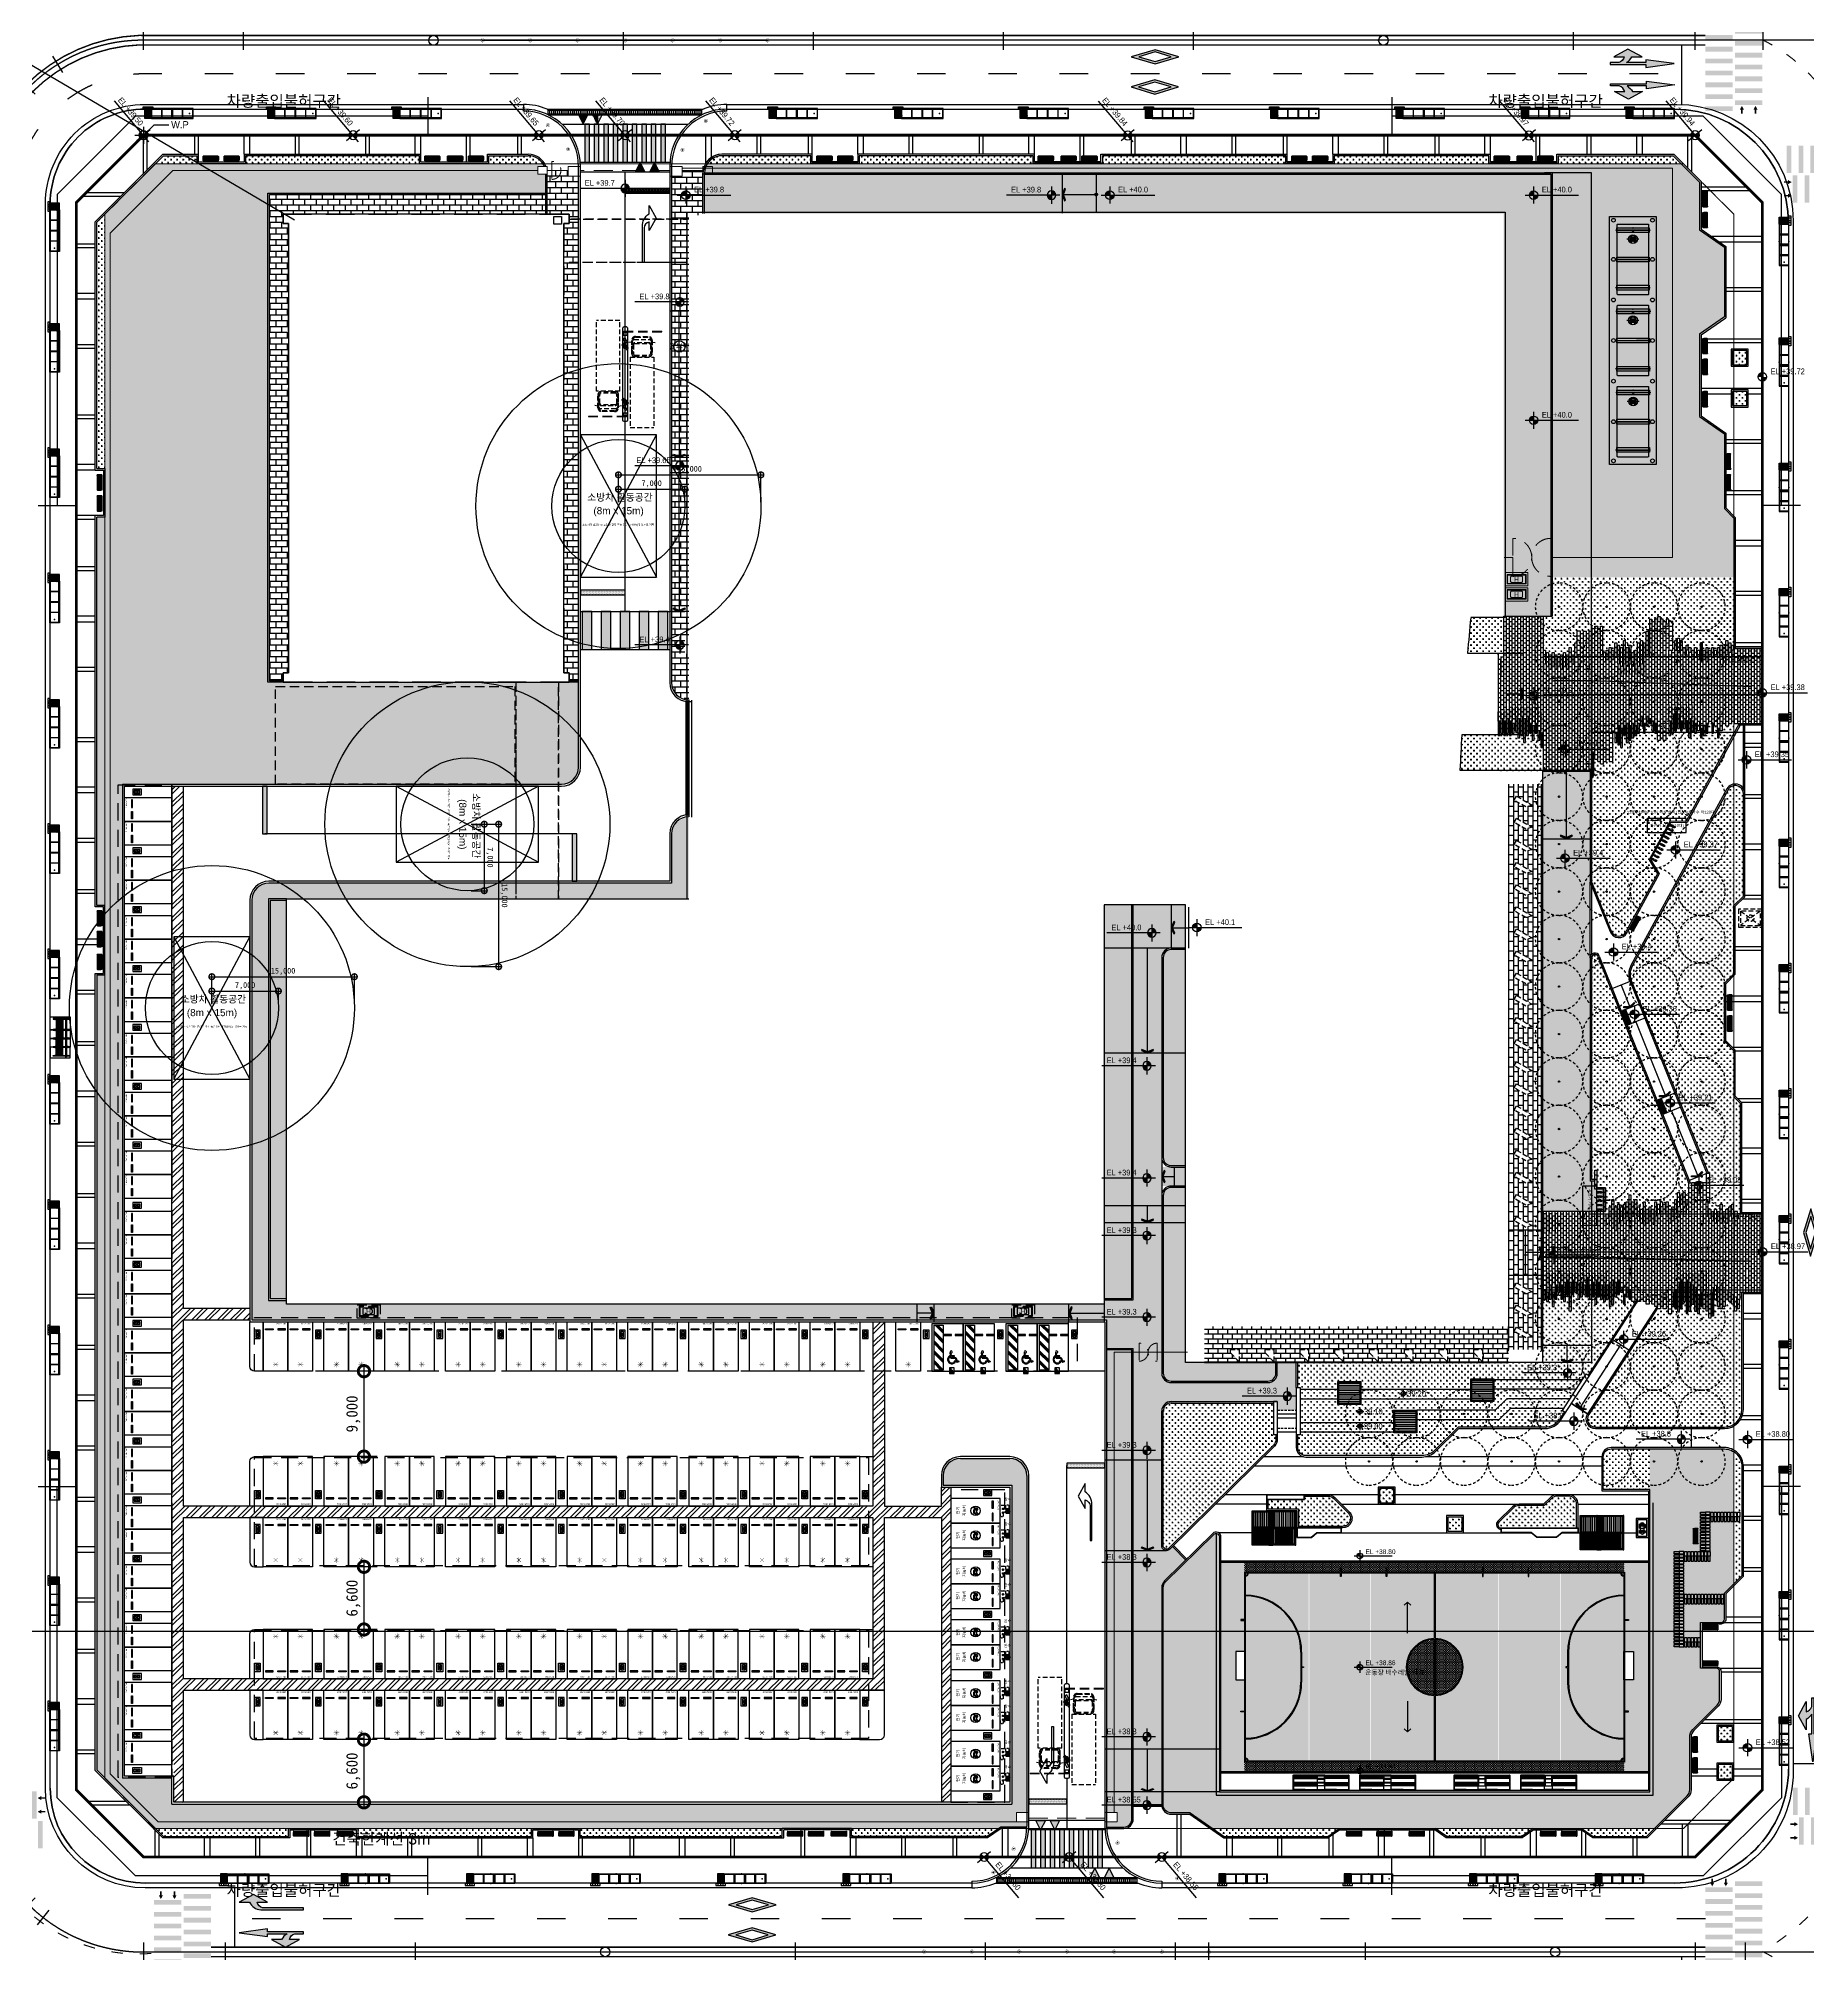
# Model space of a CAD drawing. Header units: millimetres. Extents: x -58335 to 291665, y -66693 to 213307.
# Drawn here: x 23383 to 209655, y -33935 to 167764 of the extents above; entities that cross this region are included whole.
import ezdxf
from ezdxf.enums import TextEntityAlignment as Align
from ezdxf.xclip import XClip

# ---------------------------------------------------------------- set-up
doc = ezdxf.new("R2010")
doc.units = ezdxf.units.MM
doc.header["$LTSCALE"] = 1000
doc.header["$XCLIPFRAME"] = 0
for name, pattern in [('X-SITE$0$ACAD_ISO03W100', [30, 12, -18]), ('X-SITE$0$Dashed', [10, 5, -5]), ('X-SITE$0$DASHED2', [0.375, 0.25, -0.125]), ('X-SITE$0$H1', [1.5, 1, -0.5]), ('X-SITE$0$HID', [2.8, 1.8, -1]), ('X-SITE$0$HIDDEN', [0.375, 0.25, -0.125]), ('X-SITE$0$HIDDEN2', [4.75, 3.17, -1.58]), ('X-SITE$0$PHANTOM2', [1.25, 0.625, -0.125, 0.125, -0.125, 0.125, -0.125])]:
    doc.linetypes.add(name, pattern=pattern)
for name, color, linetype, lineweight in [('-----31 Base Plan', 8, 'Continuous', 0), ('X-SITE$0$--토지이용계획선', 251, 'Continuous', 5), ('X-SITE$0$-교차로 유도선', 7, 'Continuous', 0), ('X-SITE$0$-변경 블럭 외곽-', 252, 'Continuous', 0), ('X-SITE$0$교통안전표지', 7, 'Continuous', 0), ('X-SITE$0$차선계획-주차장', 7, 'Continuous', 0)]:
    doc.layers.add(name, color=color, linetype=linetype, lineweight=lineweight)
for name, color, linetype in [('X-SITE$0$# 레벨계획 PLOT', 212, 'Continuous'), ('X-SITE$0$----+0볼라드(신설)', 1, 'Continuous'), ('X-SITE$0$----+0중앙분리대(신설)', 1, 'Continuous'), ('X-SITE$0$--획지분할선', 251, 'Continuous'), ('X-SITE$0$-MY-DIM', 253, 'Continuous'), ('X-SITE$0$-MY-hatch', 254, 'Continuous'), ('X-SITE$0$-MY-계획선', 253, 'Continuous'), ('X-SITE$0$-MY-녹지', 254, 'Continuous'), ('X-SITE$0$-MY-녹지-건축한계선', 253, 'Continuous'), ('X-SITE$0$-MY-디딤석', 254, 'Continuous'), ('X-SITE$0$-MY-보조선', 253, 'Continuous'), ('X-SITE$0$-MY-시설선', 254, 'Continuous'), ('X-SITE$0$-MY-시설선 wood', 254, 'Continuous'), ('X-SITE$0$-MY-포장Hatch', 254, 'Continuous'), ('X-SITE$0$-MY-포장선', 254, 'Continuous'), ('X-SITE$0$-경계휀스', 5, 'Continuous'), ('X-SITE$0$-보도선', 7, 'Continuous'), ('X-SITE$0$0-교차로_횡단보도', 7, 'Continuous'), ('X-SITE$0$0-노면표시', 7, 'Continuous'), ('X-SITE$0$0_차선도색_도로별 구분선', 252, 'X-SITE$0$DASHED2'), ('X-SITE$0$@(동명)비다짐', 33, 'Continuous'), ('X-SITE$0$@(동명)비탈면 정리', 33, 'Continuous'), ('X-SITE$0$A-BOUNDARY(PLAN)', 2, 'X-SITE$0$PHANTOM2'), ('X-SITE$0$A-ELE-8', 8, 'Continuous'), ('X-SITE$0$A-ELE-8-2', 8, 'Continuous'), ('X-SITE$0$A-ETC-기계', 253, 'Continuous'), ('X-SITE$0$A-ETC-전기', 8, 'X-SITE$0$H1'), ('X-SITE$0$A-FUR', 252, 'X-SITE$0$H1'), ('X-SITE$0$A-HAT', 252, 'Continuous'), ('X-SITE$0$A-OPEN', 1, 'X-SITE$0$H1'), ('X-SITE$0$A-PARK', 8, 'Continuous'), ('X-SITE$0$A-ROAD', 6, 'Continuous'), ('X-SITE$0$A-ROAD-MARK', 253, 'Continuous'), ('X-SITE$0$A-ROAD-PED', 8, 'Continuous'), ('X-SITE$0$A-SYM-LEVEL', 7, 'Continuous'), ('X-SITE$0$A-TERNCH', 8, 'Continuous'), ('X-SITE$0$A-TEXT-NOTE', 7, 'Continuous'), ('X-SITE$0$A-전기충전기', 1, 'Continuous'), ('X-SITE$0$BOUNDARY_추후 증축', 7, 'X-SITE$0$H1'), ('X-SITE$0$C-1 LEVEL', 252, 'Continuous'), ('X-SITE$0$P', 2, 'Continuous'), ('X-SITE$0$PV-COL', 8, 'Continuous'), ('X-SITE$0$PV-주차장', 6, 'Continuous'), ('X-SITE$0$도로중심선', 9, 'Continuous'), ('X-SITE$0$도로체인', 9, 'Continuous'), ('X-SITE$0$도로체인번호', 9, 'Continuous'), ('X-SITE$0$버스정류장', 253, 'Continuous'), ('X-SITE$0$식물재배화분', 253, 'Continuous'), ('X-SITE$0$차선계획', 7, 'Continuous')]:
    doc.layers.add(name, color=color, linetype=linetype)
for name, color, linetype, plot in [('X-SITE$0$1. 지열-천공', 1, 'Continuous', False), ('X-SITE$0$A-ETC-기계 NOPLOT', 163, 'Continuous', False), ('X-SITE$0$NOPLOT', 193, 'Continuous', False), ('X-SITE$0$건축한계선(3m)', 193, 'Continuous', False), ('X-SITE$0$소방차', 193, 'Continuous', False), ('X-SITE$0$자전거', 193, 'Continuous', False), ('X-SITE$0$차량출입불허구간', 193, 'Continuous', False)]:
    doc.layers.add(name, color=color, linetype=linetype, plot=plot)
doc.styles.add('ELEC', font='')
doc.styles.add('X-SITE$0$Gdim', font='')
doc.styles.add('X-SITE$0$Gtx', font='')
doc.styles.add('X-SITE$0$Standard', font='arial.ttf')
doc.styles.add('X-SITE$0$WL', font='malgun.ttf')
doc.styles.add('X-SITE$0$XA-B2F_PLAN$0$XA-B2F_PLAN$0$Gtx', font='')
doc.styles.add('X-SITE$0$나눔고딕EB', font='')
doc.styles.add('X-SITE$0$돋움', font='')
doc.styles.get('ELEC').set_extended_font_data('Dotum')
doc.styles.get('X-SITE$0$Gdim').set_extended_font_data('DotumChe')
doc.styles.get('X-SITE$0$Gtx').set_extended_font_data('Dotum')
doc.styles.get('X-SITE$0$XA-B2F_PLAN$0$XA-B2F_PLAN$0$Gtx').set_extended_font_data('Dotum')
doc.styles.get('X-SITE$0$나눔고딕EB').set_extended_font_data('나눔고딕 ExtraBold', bold=True)
doc.styles.get('X-SITE$0$돋움').set_extended_font_data('Dotum')
doc.linetypes.add('X-SITE$0$FENCELINE1', pattern='A,6.35,-2.54,[133,ltypeshp.shx,S=2.54,R=0,X=-2.54,Y=0],-2.54,25.4', length=36.83)
doc.dimstyles.new('X-SITE$0$Gdim400', dxfattribs={"dimscale": 400, "dimtxt": 3, "dimasz": 6, "dimexe": 1.5, "dimexo": 2, "dimgap": 1, "dimtad": 1, "dimdec": 0, "dimzin": 0, "dimdsep": 46, "dimlunit": 6, "dimtxsty": 'X-SITE$0$Gdim', "dimblk": 'X-SITE$0$_DotSmall', "dimcen": 1.5, "dimdle": 1.5, "dimclrd": 1, "dimclre": 1, "dimclrt": 256, "dimazin": 0, "dimtfac": 1, "dimtdec": 0, "dimtix": 1, "dimtmove": 2, "dimatfit": 3, "dimldrblk": 'X-SITE$0$_DotSmall', "dimfxl": 1, "dimtolj": 1, "dimtzin": 0, "dimlwd": -1, "dimlwe": -1, "dimarcsym": 0})
doc.dimstyles.new('X-SITE$0$JA-1F', dxfattribs={"dimtxt": 80, "dimasz": 80, "dimexe": 0.18, "dimexo": 0.0625, "dimgap": 0.8, "dimtad": 1, "dimdec": 0, "dimzin": 0, "dimdsep": 46, "dimtxsty": 'X-SITE$0$Standard', "dimcen": 0.09, "dimclrd": 3, "dimclre": 3, "dimclrt": 2, "dimadec": 0, "dimazin": 0, "dimtfac": 1, "dimtdec": 0, "dimtofl": 0, "dimtmove": 0, "dimatfit": 3, "dimfxl": 1, "dimtolj": 1, "dimtzin": 0, "dimarcsym": 0})
pattern_1 = [(0, (-29382.5, 14650.24), (317.5, 317.5), [158.75, -476.25]), (90, (-29303.13, 14570.87), (-317.5, 317.5), [158.75, -476.25])]
pattern_2 = [(0, (-13126707.96, 453992), (0, 609.6), []), (90, (-13126707.96, 453992), (-609.6, 609.6), [609.6, -609.6])]
pattern_3 = [(0, (-13126707.96, 452592), (0, 609.6), []), (90, (-13126707.96, 452592), (-609.6, 609.6), [609.6, -609.6])]
pattern_4 = [(0, (-13125707.96, 452442), (0, 609.6), []), (90, (-13125707.96, 452442), (-609.6, 609.6), [609.6, -609.6])]
pattern_5 = [(0, (-13126707.96, 453092.03), (95.25, 95.25), [47.625, -142.875]), (90, (-13126684.14, 453068.22), (-95.25, 95.25), [47.625, -142.875])]
pattern_6 = [(0, (-53084.668, -19563.086), (0, 10), [])]
pattern_7 = [(0, (-13120307.96, 450992.03), (4e-14, 190.5), [])]
pattern_8 = [(0, (-13112207.96, 454292.03), (4e-14, 190.5), [])]
pattern_9 = [(0, (-245096.27, 36920.53), (0, 508), []), (90, (-245096.27, 36920.53), (-508, 508), [508, -508])]
pattern_10 = [(90, (-86975.34, -0.002), (-508, 3e-14), []), (180, (-86975.34, -0.002), (-508, -508), [508, -508])]
pattern_11 = [(0, (-13125657.96, 452592), (0, 609.6), []), (90, (-13125657.96, 452592), (-609.6, 609.6), [609.6, -609.6])]
pattern_12 = [(0, (-13125457.96, 452592), (0, 609.6), []), (90, (-13125457.96, 452592), (-609.6, 609.6), [609.6, -609.6])]
pattern_13 = [(0, (-13126207.96, 453992.03), (4e-14, 190.5), [])]
pattern_14 = [(90, (157271.07, 105496.97), (-300, 2e-14), []), (180, (157271.07, 105496.97), (-300, -300), [300, -300])]
pattern_15 = [(0, (-498553.57, -148896.9), (39.6875, 79.375), [0, -79.375])]
pattern_16 = [(0, (-498553.57, -148605.02), (39.6875, 79.375), [0, -79.375])]
pattern_17 = [(90, (-498553.57, -148605.02), (-200, 1e-14), [])]
pattern_18 = [(45, (-187387.0208, -193326.4723), (-2.694076836, 2.694076836), [])]

# ---------------------------------------------------------------- blocks, each defined once
blk = doc.blocks.new('X-SITE$0$sym_level')
at = {"layer": 'X-SITE$0$A-SYM-LEVEL'}
h = blk.add_hatch(color=256, dxfattribs=at)
h.paths.add_polyline_path([(0, 450, 0.4142136), (-450, 0), (0, 0)])
h.paths.add_polyline_path([(450, 0), (0, 0), (0, -450, 0.4142136)])
blk.add_line((0, 900), (0, -900), dxfattribs=at)
blk.add_circle((0, 0), 450, dxfattribs=at)
blk = doc.blocks.new('X-SITE$0$A$C79eb7408')
blk.add_lwpolyline([(-150, 0), (150, 0), (150, 500), (-150, 500)], close=True)
blk = doc.blocks.new('X-SITE$0$A$Cf6841d34')
blk.add_lwpolyline([(100, 0), (-100, 0), (-100, 500), (100, 500)], close=True)
blk = doc.blocks.new('X-SITE$0$DNC-110')
at = {"layer": 'X-SITE$0$-MY-시설선'}
for points in [[(-1960, 195), (-1960, 63.6)], [(-1932.8, 195), (-1932.8, 63.6)], [(-1827.2, -195), (-1827.2, 195)], [(-1800, -195), (-1800, 195)], [(-1510, 195), (-1510, 63.6)], [(-1482.8, 195), (-1482.8, 63.6)], [(-1377.2, -195), (-1377.2, 195)], [(-1350, -195), (-1350, 195)], [(-1060, 195), (-1060, 63.6)], [(-1032.8, 195), (-1032.8, 63.6)], [(-927.2, -195), (-927.2, 195)], [(-900, -195), (-900, 195)], [(-610, 195), (-610, 63.6)], [(-582.8, 195), (-582.8, 63.6)], [(-477.2, -195), (-477.2, 195)], [(-450, -195), (-450, 195)], [(-160, 195), (-160, 63.6)], [(-132.8, 195), (-132.8, 63.6)], [(-27.2, -195), (-27.2, 195)], [(0, -195), (0, 195)], [(-1960, -63.6), (-1960, -195)], [(-1932.8, -63.6), (-1932.8, -195)], [(-1510, -63.6), (-1510, -195)], [(-1482.8, -63.6), (-1482.8, -195)], [(-1060, -63.6), (-1060, -195)], [(-1032.8, -63.6), (-1032.8, -195)], [(-610, -63.6), (-610, -195)], [(-582.8, -63.6), (-582.8, -195)], [(-160, -63.6), (-160, -195)], [(-132.8, -63.6), (-132.8, -195)]]:
    blk.add_lwpolyline(points, dxfattribs=at)
for centre, radius, start, end in [((-1880, 195), 80, 0, 180), ((-1946.4, 63.6), 13.6, 180, 0), ((-1880, 195), 52.8, 0, 180), ((-1430, 195), 80, 0, 180), ((-1496.4, 63.6), 13.6, 180, 0), ((-1430, 195), 52.8, 0, 180), ((-980, 195), 80, 0, 180), ((-1046.4, 63.6), 13.6, 180, 0), ((-980, 195), 52.8, 0, 180), ((-530, 195), 80, 0, 180), ((-596.4, 63.6), 13.6, 180, 0), ((-530, 195), 52.8, 0, 180), ((-80, 195), 80, 0, 180), ((-146.4, 63.6), 13.6, 180, 0), ((-80, 195), 52.8, 0, 180), ((-1946.4, -63.6), 13.6, 0, 180), ((-1880, -195), 80, 180, 0), ((-1880, -195), 52.8, 180, 0), ((-1496.4, -63.6), 13.6, 0, 180), ((-1430, -195), 80, 180, 0), ((-1430, -195), 52.8, 180, 0), ((-1046.4, -63.6), 13.6, 0, 180), ((-980, -195), 80, 180, 0), ((-980, -195), 52.8, 180, 0), ((-596.4, -63.6), 13.6, 0, 180), ((-530, -195), 80, 180, 0), ((-530, -195), 52.8, 180, 0), ((-146.4, -63.6), 13.6, 0, 180), ((-80, -195), 80, 180, 0), ((-80, -195), 52.8, 180, 0)]:
    blk.add_arc(centre, radius, start, end, dxfattribs=at)
blk = doc.blocks.new('X-SITE$0$JMP-001')
at = {"layer": 'X-SITE$0$-MY-시설선'}
for p, q in [((-750, 493), (-800, 493)), ((-800, 493), (-800, -7)), ((-750, 383), (-800, 383)), ((-750, 493), (-750, -7)), ((800, 493), (750, 493)), ((750, 493), (750, -7)), ((800, 383), (750, 383)), ((800, 493), (800, -7)), ((-750, -7), (-800, -7)), ((750, -7), (800, -7))]:
    blk.add_line(p, q, dxfattribs=at)
at = {"layer": 'X-SITE$0$-MY-시설선 wood'}
for p, q in [((750, 480), (-750, 480)), ((750, 444), (-750, 444)), ((750, 429), (-750, 429)), ((750, 427), (-750, 427)), ((750, 417), (-750, 417)), ((750, 416), (-750, 416)), ((750, 405), (-750, 405)), ((750, 404), (-750, 404)), ((750, 394), (-750, 394)), ((750, 357), (-750, 357)), ((750, 353), (-750, 353)), ((750, 313), (-750, 313)), ((750, 308), (-750, 308)), ((750, 268), (-750, 268)), ((750, 264), (-750, 264)), ((750, 224), (-750, 224)), ((750, 220), (-750, 220)), ((750, 179), (-750, 179)), ((750, 175), (-750, 175)), ((750, 135), (-750, 135)), ((750, 131), (-750, 131)), ((750, 90), (-750, 90)), ((750, 86), (-750, 86)), ((750, 0), (-750, 0))]:
    blk.add_line(p, q, dxfattribs=at)
for points in [[(-800, 364), (-750, 364), (-750, 23), (-800, 23)], [(800, 364), (750, 364), (750, 23), (800, 23)]]:
    blk.add_lwpolyline(points, close=True, dxfattribs=at)
blk = doc.blocks.new('X-SITE$0$GPSP-100')
at = {"layer": 'X-SITE$0$-MY-시설선'}
for points in [[(-2895, 0), (-2900, 0)], [(-2838, 0), (-2855, 0)], [(-2781, 0), (-2798, 0)], [(-2724, 0), (-2741, 0)], [(-2667, 0), (-2684, 0)], [(-2610, 0), (-2627, 0)], [(-2553, 0), (-2570, 0)], [(-2496, 0), (-2513, 0)], [(-2439, 0), (-2456, 0)], [(-2382, 0), (-2399, 0)], [(-2325, 0), (-2342, 0)], [(-2268, 0), (-2285, 0)], [(-2211, 0), (-2228, 0)], [(-2154, 0), (-2171, 0)], [(-2097, 0), (-2114, 0)], [(-2040, 0), (-2057, 0)], [(-1983, 0), (-2000, 0)], [(-1926, 0), (-1943, 0)], [(-1869, 0), (-1886, 0)], [(-1812, 0), (-1829, 0)], [(-1755, 0), (-1772, 0)], [(-1698, 0), (-1715, 0)], [(-1641, 0), (-1658, 0)], [(-1584, 0), (-1601, 0)], [(-1527, 0), (-1544, 0)], [(-1470, 0), (-1487, 0)], [(-1413, 0), (-1430, 0)], [(-1356, 0), (-1373, 0)], [(-1299, 0), (-1316, 0)], [(-1242, 0), (-1259, 0)], [(-1185, 0), (-1202, 0)], [(-1128, 0), (-1145, 0)], [(-1071, 0), (-1088, 0)], [(-1014, 0), (-1031, 0)], [(-957, 0), (-974, 0)], [(-900, 0), (-917, 0)], [(-843, 0), (-860, 0)], [(-786, 0), (-803, 0)], [(-729, 0), (-746, 0)], [(-672, 0), (-689, 0)], [(-615, 0), (-632, 0)], [(-558, 0), (-575, 0)], [(-501, 0), (-518, 0)], [(-444, 0), (-461, 0)], [(-400, 0), (-404, 0)], [(400, 0), (-400, 0)], [(-400, -2), (-400, 0)], [(400, -2), (400, 0)], [(400, 0), (404, 0)], [(444, 0), (461, 0)], [(501, 0), (518, 0)], [(558, 0), (575, 0)], [(615, 0), (632, 0)], [(672, 0), (689, 0)], [(729, 0), (746, 0)], [(786, 0), (803, 0)], [(843, 0), (860, 0)], [(900, 0), (917, 0)], [(957, 0), (974, 0)], [(1014, 0), (1031, 0)], [(1071, 0), (1088, 0)], [(1128, 0), (1145, 0)], [(1185, 0), (1202, 0)], [(1242, 0), (1259, 0)], [(1299, 0), (1316, 0)], [(1356, 0), (1373, 0)], [(1413, 0), (1430, 0)], [(1470, 0), (1487, 0)], [(1527, 0), (1544, 0)], [(1584, 0), (1601, 0)], [(1641, 0), (1658, 0)], [(1698, 0), (1715, 0)], [(1755, 0), (1772, 0)], [(1812, 0), (1829, 0)], [(1869, 0), (1886, 0)], [(1926, 0), (1943, 0)], [(1983, 0), (2000, 0)], [(2040, 0), (2057, 0)], [(2097, 0), (2114, 0)], [(2154, 0), (2171, 0)], [(2211, 0), (2228, 0)], [(2268, 0), (2285, 0)], [(2325, 0), (2342, 0)], [(2382, 0), (2399, 0)], [(2439, 0), (2456, 0)], [(2496, 0), (2513, 0)], [(2553, 0), (2570, 0)], [(2610, 0), (2627, 0)], [(2667, 0), (2684, 0)], [(2724, 0), (2741, 0)], [(2781, 0), (2798, 0)], [(2838, 0), (2855, 0)], [(2895, 0), (2900, 0)], [(-2950, 0), (-2900, 0)], [(-2950, 0), (-2950, -750)], [(-2950, -750), (-2925, -750)], [(-2950, -750), (-2950, -1550)], [(-2950, -1550), (-2925, -1550)], [(-2947, -772), (-2947, -771), (-2946, -771), (-2946, -770), (-2946, -770), (-2946, -769), (-2946, -769), (-2946, -768), (-2946, -768), (-2946, -767), (-2946, -767), (-2946, -766), (-2946, -766), (-2946, -765), (-2945, -765), (-2945, -764), (-2945, -764), (-2945, -763), (-2945, -763), (-2944, -762), (-2944, -762), (-2944, -761), (-2944, -761), (-2943, -760), (-2943, -760), (-2943, -759), (-2942, -759), (-2942, -758), (-2942, -758), (-2941, -758), (-2941, -757), (-2941, -757), (-2940, -756), (-2940, -756), (-2939, -756), (-2939, -755), (-2939, -755), (-2938, -754), (-2938, -754), (-2937, -754), (-2937, -754), (-2936, -753), (-2936, -753), (-2935, -753), (-2935, -752), (-2934, -752), (-2934, -752), (-2933, -752), (-2933, -752), (-2932, -751), (-2932, -751), (-2931, -751), (-2931, -751), (-2930, -751), (-2930, -751), (-2929, -750), (-2929, -750), (-2928, -750), (-2928, -750), (-2927, -750), (-2927, -750), (-2926, -750), (-2926, -750), (-2925, -750), (-2925, -750), (-2925, -750)], [(-2947, -772), (-2947, -872)], [(-2947, -872), (-2947, -1429)], [(-2947, -1429), (-2947, -1529)], [(-2904, -1529), (-2904, -1529), (-2904, -1529), (-2904, -1530), (-2904, -1530), (-2904, -1531), (-2904, -1531), (-2904, -1532), (-2904, -1532), (-2904, -1533), (-2904, -1533), (-2904, -1534), (-2904, -1534), (-2904, -1535), (-2905, -1535), (-2905, -1536), (-2905, -1536), (-2905, -1537), (-2905, -1537), (-2906, -1538), (-2906, -1538), (-2906, -1539), (-2906, -1539), (-2907, -1540), (-2907, -1540), (-2907, -1541), (-2908, -1541), (-2908, -1542), (-2908, -1542), (-2909, -1542), (-2909, -1543), (-2909, -1543), (-2910, -1544), (-2910, -1544), (-2911, -1544), (-2911, -1545), (-2911, -1545), (-2912, -1546), (-2912, -1546), (-2913, -1546), (-2913, -1547), (-2914, -1547), (-2914, -1547), (-2915, -1547), (-2915, -1548), (-2916, -1548), (-2916, -1548), (-2917, -1548), (-2917, -1548), (-2918, -1549), (-2918, -1549), (-2919, -1549), (-2919, -1549), (-2920, -1549), (-2920, -1549), (-2921, -1550), (-2921, -1550), (-2922, -1550), (-2922, -1550), (-2923, -1550), (-2923, -1550), (-2924, -1550), (-2924, -1550), (-2925, -1550), (-2925, -1550), (-2925, -1550), (-2926, -1550), (-2926, -1550), (-2927, -1550), (-2927, -1550), (-2928, -1550), (-2928, -1550), (-2929, -1550), (-2929, -1550), (-2930, -1549), (-2930, -1549), (-2931, -1549), (-2931, -1549), (-2932, -1549), (-2932, -1549), (-2933, -1548), (-2933, -1548), (-2934, -1548), (-2934, -1548), (-2935, -1548), (-2935, -1547), (-2936, -1547), (-2936, -1547), (-2937, -1547), (-2937, -1546), (-2938, -1546), (-2938, -1546), (-2939, -1545), (-2939, -1545), (-2939, -1544), (-2940, -1544), (-2940, -1544), (-2941, -1543), (-2941, -1543), (-2941, -1542), (-2942, -1542), (-2942, -1542), (-2942, -1541), (-2943, -1541), (-2943, -1540), (-2943, -1540), (-2944, -1539), (-2944, -1539), (-2944, -1538), (-2944, -1538), (-2945, -1537), (-2945, -1537), (-2945, -1536), (-2945, -1536), (-2945, -1535), (-2946, -1535), (-2946, -1534), (-2946, -1534), (-2946, -1533), (-2946, -1533), (-2946, -1532), (-2946, -1532), (-2946, -1531), (-2946, -1531), (-2946, -1530), (-2946, -1530), (-2946, -1529), (-2947, -1529), (-2947, -1529)], [(-2925, -750), (-2900, -750)], [(-2904, -772), (-2904, -771), (-2904, -771), (-2904, -770), (-2904, -770), (-2904, -769), (-2904, -769), (-2904, -768), (-2904, -768), (-2904, -767), (-2904, -767), (-2904, -766), (-2904, -766), (-2904, -765), (-2905, -765), (-2905, -764), (-2905, -764), (-2905, -763), (-2905, -763), (-2906, -762), (-2906, -762), (-2906, -761), (-2906, -761), (-2907, -760), (-2907, -760), (-2907, -759), (-2908, -759), (-2908, -758), (-2908, -758), (-2909, -758), (-2909, -757), (-2909, -757), (-2910, -756), (-2910, -756), (-2911, -756), (-2911, -755), (-2911, -755), (-2912, -754), (-2912, -754), (-2913, -754), (-2913, -754), (-2914, -753), (-2914, -753), (-2915, -753), (-2915, -752), (-2916, -752), (-2916, -752), (-2917, -752), (-2917, -752), (-2918, -751), (-2918, -751), (-2919, -751), (-2919, -751), (-2920, -751), (-2920, -751), (-2921, -750), (-2921, -750), (-2922, -750), (-2922, -750), (-2923, -750), (-2923, -750), (-2924, -750), (-2924, -750), (-2925, -750), (-2925, -750), (-2925, -750)], [(-2925, -1550), (-2900, -1550)], [(-2904, -772), (-2904, -772), (-2904, -773), (-2904, -779), (-2904, -872)], [(-2904, -872), (-2904, -1429)], [(-2904, -1429), (-2904, -1527), (-2904, -1528), (-2904, -1529), (-2904, -1529)], [(-2900, 0), (-2900, -5)], [(-2900, -345), (-2900, -350)], [(-2900, -350), (-2900, -750)], [(-2900, -350), (-2895, -350)], [(-2900, -750), (-2900, -755)], [(-2895, -750), (-2900, -750)], [(-2900, -1095), (-2900, -1100)], [(-2900, -1100), (-2900, -1525)], [(-2900, -1100), (-2895, -1100)], [(-2878, -1547), (-2879, -1547), (-2879, -1546), (-2880, -1546), (-2880, -1546), (-2881, -1546), (-2881, -1546), (-2882, -1546), (-2882, -1546), (-2883, -1546), (-2883, -1546), (-2884, -1546), (-2884, -1546), (-2885, -1546), (-2885, -1545), (-2886, -1545), (-2886, -1545), (-2887, -1545), (-2887, -1545), (-2888, -1544), (-2888, -1544), (-2889, -1544), (-2889, -1544), (-2890, -1543), (-2890, -1543), (-2891, -1543), (-2891, -1542), (-2892, -1542), (-2892, -1542), (-2892, -1541), (-2893, -1541), (-2893, -1541), (-2894, -1540), (-2894, -1540), (-2894, -1539), (-2895, -1539), (-2895, -1539), (-2896, -1538), (-2896, -1538), (-2896, -1537), (-2896, -1537), (-2897, -1536), (-2897, -1536), (-2897, -1535), (-2898, -1535), (-2898, -1534), (-2898, -1534), (-2898, -1533), (-2898, -1533), (-2899, -1532), (-2899, -1532), (-2899, -1531), (-2899, -1531), (-2899, -1530), (-2899, -1530), (-2900, -1529), (-2900, -1529), (-2900, -1528), (-2900, -1528), (-2900, -1527), (-2900, -1527), (-2900, -1526), (-2900, -1526), (-2900, -1525), (-2900, -1525), (-2900, -1525), (-2900, -1524), (-2900, -1524), (-2900, -1523), (-2900, -1523), (-2900, -1522), (-2900, -1522), (-2900, -1521), (-2900, -1521), (-2899, -1520), (-2899, -1520), (-2899, -1519), (-2899, -1519), (-2899, -1518), (-2899, -1518), (-2898, -1517), (-2898, -1517), (-2898, -1516), (-2898, -1516), (-2898, -1515), (-2897, -1515), (-2897, -1514), (-2897, -1514), (-2896, -1513), (-2896, -1513), (-2896, -1512), (-2896, -1512), (-2895, -1511), (-2895, -1511), (-2894, -1511), (-2894, -1510), (-2894, -1510), (-2893, -1509), (-2893, -1509), (-2892, -1509), (-2892, -1508), (-2892, -1508), (-2891, -1508), (-2891, -1507), (-2890, -1507), (-2890, -1507), (-2889, -1506), (-2889, -1506), (-2888, -1506), (-2888, -1506), (-2887, -1505), (-2887, -1505), (-2886, -1505), (-2886, -1505), (-2885, -1505), (-2885, -1504), (-2884, -1504), (-2884, -1504), (-2883, -1504), (-2883, -1504), (-2882, -1504), (-2882, -1504), (-2881, -1504), (-2881, -1504), (-2880, -1504), (-2880, -1504), (-2879, -1504), (-2879, -1504), (-2878, -1504)], [(-2900, -1525), (-2900, -1550)], [(-2900, -1550), (-400, -1550)], [(-2778, -1504), (-2878, -1504)], [(-2778, -1547), (-2877, -1547), (-2878, -1547), (-2878, -1547), (-2878, -1547)], [(-2855, -350), (-2838, -350)], [(-2838, -750), (-2855, -750)], [(-2855, -1100), (-2838, -1100)], [(-2798, -350), (-2781, -350)], [(-2781, -750), (-2798, -750)], [(-2798, -1100), (-2781, -1100)], [(-1772, -1504), (-2778, -1504)], [(-1772, -1547), (-2778, -1547)], [(-2741, -350), (-2724, -350)], [(-2724, -750), (-2741, -750)], [(-2741, -1100), (-2724, -1100)], [(-2684, -350), (-2667, -350)], [(-2667, -750), (-2684, -750)], [(-2684, -1100), (-2667, -1100)], [(-2627, -350), (-2610, -350)], [(-2610, -750), (-2627, -750)], [(-2627, -1100), (-2610, -1100)], [(-2570, -350), (-2553, -350)], [(-2553, -750), (-2570, -750)], [(-2570, -1100), (-2553, -1100)], [(-2513, -350), (-2496, -350)], [(-2496, -750), (-2513, -750)], [(-2513, -1100), (-2496, -1100)], [(-2456, -350), (-2439, -350)], [(-2439, -750), (-2456, -750)], [(-2456, -1100), (-2439, -1100)], [(-2399, -350), (-2382, -350)], [(-2382, -750), (-2399, -750)], [(-2399, -1100), (-2382, -1100)], [(-2342, -350), (-2325, -350)], [(-2325, -750), (-2342, -750)], [(-2342, -1100), (-2325, -1100)], [(-2285, -350), (-2268, -350)], [(-2268, -750), (-2285, -750)], [(-2285, -1100), (-2268, -1100)], [(-2228, -350), (-2211, -350)], [(-2211, -750), (-2228, -750)], [(-2228, -1100), (-2211, -1100)], [(-2171, -350), (-2154, -350)], [(-2154, -750), (-2171, -750)], [(-2171, -1100), (-2154, -1100)], [(-2114, -350), (-2097, -350)], [(-2097, -750), (-2114, -750)], [(-2114, -1100), (-2097, -1100)], [(-2057, -350), (-2040, -350)], [(-2040, -750), (-2057, -750)], [(-2057, -1100), (-2040, -1100)], [(-2000, -350), (-1983, -350)], [(-1983, -750), (-2000, -750)], [(-2000, -1100), (-1983, -1100)], [(-1943, -350), (-1926, -350)], [(-1926, -750), (-1943, -750)], [(-1943, -1100), (-1926, -1100)], [(-1886, -350), (-1869, -350)], [(-1869, -750), (-1886, -750)], [(-1886, -1100), (-1869, -1100)], [(-1829, -350), (-1812, -350)], [(-1812, -750), (-1829, -750)], [(-1829, -1100), (-1812, -1100)], [(-1772, -350), (-1755, -350)], [(-1755, -750), (-1772, -750)], [(-1772, -1100), (-1755, -1100)], [(-1672, -1504), (-1772, -1504)], [(-1672, -1547), (-1672, -1547), (-1673, -1547), (-1679, -1547), (-1772, -1547)], [(-1715, -350), (-1698, -350)], [(-1698, -750), (-1715, -750)], [(-1715, -1100), (-1698, -1100)], [(-1672, -1547), (-1671, -1547), (-1671, -1546), (-1670, -1546), (-1670, -1546), (-1669, -1546), (-1669, -1546), (-1668, -1546), (-1668, -1546), (-1667, -1546), (-1667, -1546), (-1666, -1546), (-1666, -1546), (-1665, -1546), (-1665, -1545), (-1664, -1545), (-1664, -1545), (-1663, -1545), (-1663, -1545), (-1662, -1544), (-1662, -1544), (-1661, -1544), (-1661, -1544), (-1660, -1543), (-1660, -1543), (-1659, -1543), (-1659, -1542), (-1658, -1542), (-1658, -1542), (-1658, -1541), (-1657, -1541), (-1657, -1541), (-1656, -1540), (-1656, -1540), (-1656, -1539), (-1655, -1539), (-1655, -1539), (-1654, -1538), (-1654, -1538), (-1654, -1537), (-1654, -1537), (-1653, -1536), (-1653, -1536), (-1653, -1535), (-1652, -1535), (-1652, -1534), (-1652, -1534), (-1652, -1533), (-1652, -1533), (-1651, -1532), (-1651, -1532), (-1651, -1531), (-1651, -1531), (-1651, -1530), (-1651, -1530), (-1650, -1529), (-1650, -1529), (-1650, -1528), (-1650, -1528), (-1650, -1527), (-1650, -1527), (-1650, -1526), (-1650, -1526), (-1650, -1525), (-1650, -1525), (-1650, -1525), (-1650, -1524), (-1650, -1524), (-1650, -1523), (-1650, -1523), (-1650, -1522), (-1650, -1522), (-1650, -1521), (-1650, -1521), (-1651, -1520), (-1651, -1520), (-1651, -1519), (-1651, -1519), (-1651, -1518), (-1651, -1518), (-1652, -1517), (-1652, -1517), (-1652, -1516), (-1652, -1516), (-1652, -1515), (-1653, -1515), (-1653, -1514), (-1653, -1514), (-1654, -1513), (-1654, -1513), (-1654, -1512), (-1654, -1512), (-1655, -1511), (-1655, -1511), (-1656, -1511), (-1656, -1510), (-1656, -1510), (-1657, -1509), (-1657, -1509), (-1658, -1509), (-1658, -1508), (-1658, -1508), (-1659, -1508), (-1659, -1507), (-1660, -1507), (-1660, -1507), (-1661, -1506), (-1661, -1506), (-1662, -1506), (-1662, -1506), (-1663, -1505), (-1663, -1505), (-1664, -1505), (-1664, -1505), (-1665, -1505), (-1665, -1504), (-1666, -1504), (-1666, -1504), (-1667, -1504), (-1667, -1504), (-1668, -1504), (-1668, -1504), (-1669, -1504), (-1669, -1504), (-1670, -1504), (-1670, -1504), (-1671, -1504), (-1671, -1504), (-1672, -1504)], [(-1658, -350), (-1641, -350)], [(-1641, -750), (-1658, -750)], [(-1658, -1100), (-1641, -1100)], [(-1629, -1547), (-1629, -1547), (-1629, -1546), (-1630, -1546), (-1630, -1546), (-1631, -1546), (-1631, -1546), (-1632, -1546), (-1632, -1546), (-1633, -1546), (-1633, -1546), (-1634, -1546), (-1634, -1546), (-1635, -1546), (-1635, -1545), (-1636, -1545), (-1636, -1545), (-1637, -1545), (-1637, -1545), (-1638, -1544), (-1638, -1544), (-1639, -1544), (-1639, -1544), (-1640, -1543), (-1640, -1543), (-1641, -1543), (-1641, -1542), (-1642, -1542), (-1642, -1542), (-1643, -1541), (-1643, -1541), (-1643, -1541), (-1644, -1540), (-1644, -1540), (-1644, -1539), (-1645, -1539), (-1645, -1539), (-1646, -1538), (-1646, -1538), (-1646, -1537), (-1647, -1537), (-1647, -1536), (-1647, -1536), (-1647, -1535), (-1648, -1535), (-1648, -1534), (-1648, -1534), (-1648, -1533), (-1649, -1533), (-1649, -1532), (-1649, -1532), (-1649, -1531), (-1649, -1531), (-1649, -1530), (-1649, -1530), (-1650, -1529), (-1650, -1529), (-1650, -1528), (-1650, -1528), (-1650, -1527), (-1650, -1527), (-1650, -1526), (-1650, -1526), (-1650, -1525), (-1650, -1525), (-1650, -1525), (-1650, -1524), (-1650, -1524), (-1650, -1523), (-1650, -1523), (-1650, -1522), (-1650, -1522), (-1650, -1521), (-1650, -1521), (-1649, -1520), (-1649, -1520), (-1649, -1519), (-1649, -1519), (-1649, -1518), (-1649, -1518), (-1649, -1517), (-1648, -1517), (-1648, -1516), (-1648, -1516), (-1648, -1515), (-1647, -1515), (-1647, -1514), (-1647, -1514), (-1647, -1513), (-1646, -1513), (-1646, -1512), (-1646, -1512), (-1645, -1511), (-1645, -1511), (-1644, -1511), (-1644, -1510), (-1644, -1510), (-1643, -1509), (-1643, -1509), (-1643, -1509), (-1642, -1508), (-1642, -1508), (-1641, -1508), (-1641, -1507), (-1640, -1507), (-1640, -1507), (-1639, -1506), (-1639, -1506), (-1638, -1506), (-1638, -1506), (-1637, -1505), (-1637, -1505), (-1636, -1505), (-1636, -1505), (-1635, -1505), (-1635, -1504), (-1634, -1504), (-1634, -1504), (-1633, -1504), (-1633, -1504), (-1632, -1504), (-1632, -1504), (-1631, -1504), (-1631, -1504), (-1630, -1504), (-1630, -1504), (-1629, -1504), (-1629, -1504), (-1629, -1504)], [(-1628, -1504), (-1529, -1504)], [(-1628, -1547), (-1628, -1547), (-1627, -1547), (-1621, -1547), (-1529, -1547)], [(-1601, -350), (-1584, -350)], [(-1584, -750), (-1601, -750)], [(-1601, -1100), (-1584, -1100)], [(-1544, -350), (-1527, -350)], [(-1527, -750), (-1544, -750)], [(-1544, -1100), (-1527, -1100)], [(-1529, -1504), (-521, -1504)], [(-1529, -1547), (-521, -1547)], [(-1487, -350), (-1470, -350)], [(-1470, -750), (-1487, -750)], [(-1487, -1100), (-1470, -1100)], [(-1430, -350), (-1413, -350)], [(-1413, -750), (-1430, -750)], [(-1430, -1100), (-1413, -1100)], [(-1373, -350), (-1356, -350)], [(-1356, -750), (-1373, -750)], [(-1373, -1100), (-1356, -1100)], [(-1316, -350), (-1299, -350)], [(-1299, -750), (-1316, -750)], [(-1316, -1100), (-1299, -1100)], [(-1259, -350), (-1242, -350)], [(-1242, -750), (-1259, -750)], [(-1259, -1100), (-1242, -1100)], [(-1202, -350), (-1185, -350)], [(-1185, -750), (-1202, -750)], [(-1202, -1100), (-1185, -1100)], [(-1145, -350), (-1128, -350)], [(-1128, -750), (-1145, -750)], [(-1145, -1100), (-1128, -1100)], [(-1088, -350), (-1071, -350)], [(-1071, -750), (-1088, -750)], [(-1088, -1100), (-1071, -1100)], [(-1031, -350), (-1014, -350)], [(-1014, -750), (-1031, -750)], [(-1031, -1100), (-1014, -1100)], [(-974, -350), (-957, -350)], [(-957, -750), (-974, -750)], [(-974, -1100), (-957, -1100)], [(-917, -350), (-900, -350)], [(-900, -750), (-917, -750)], [(-917, -1100), (-900, -1100)], [(-860, -350), (-843, -350)], [(-843, -750), (-860, -750)], [(-860, -1100), (-843, -1100)], [(-803, -350), (-786, -350)], [(-786, -750), (-803, -750)], [(-803, -1100), (-786, -1100)], [(-746, -350), (-729, -350)], [(-729, -750), (-746, -750)], [(-746, -1100), (-729, -1100)], [(-689, -350), (-672, -350)], [(-672, -750), (-689, -750)], [(-689, -1100), (-672, -1100)], [(-632, -350), (-615, -350)], [(-615, -750), (-632, -750)], [(-632, -1100), (-615, -1100)], [(-575, -350), (-558, -350)], [(-558, -750), (-575, -750)], [(-575, -1100), (-558, -1100)], [(-521, -1504), (-422, -1504)], [(-521, -1547), (-423, -1547), (-422, -1547), (-422, -1547), (-422, -1547)], [(-518, -350), (-501, -350)], [(-501, -750), (-518, -750)], [(-518, -1100), (-501, -1100)], [(-461, -350), (-444, -350)], [(-444, -750), (-461, -750)], [(-461, -1100), (-444, -1100)], [(-400, -1525), (-400, -1524), (-400, -1524), (-400, -1523), (-400, -1523), (-400, -1522), (-400, -1522), (-400, -1521), (-400, -1521), (-401, -1520), (-401, -1520), (-401, -1519), (-401, -1519), (-401, -1518), (-401, -1518), (-401, -1517), (-402, -1517), (-402, -1516), (-402, -1516), (-402, -1515), (-403, -1515), (-403, -1514), (-403, -1514), (-403, -1513), (-404, -1513), (-404, -1513), (-404, -1512), (-405, -1512), (-405, -1511), (-405, -1511), (-406, -1510), (-406, -1510), (-406, -1510), (-407, -1509), (-407, -1509), (-408, -1509), (-408, -1508), (-409, -1508), (-409, -1508), (-409, -1507), (-410, -1507), (-410, -1507), (-411, -1506), (-411, -1506), (-412, -1506), (-412, -1506), (-413, -1505), (-413, -1505), (-414, -1505), (-414, -1505), (-415, -1505), (-415, -1504), (-416, -1504), (-416, -1504), (-417, -1504), (-417, -1504), (-418, -1504), (-418, -1504), (-419, -1504), (-419, -1504), (-420, -1504), (-420, -1504), (-421, -1504), (-421, -1504), (-422, -1504)], [(-422, -1547), (-421, -1547), (-421, -1546), (-420, -1546), (-420, -1546), (-419, -1546), (-419, -1546), (-418, -1546), (-418, -1546), (-417, -1546), (-417, -1546), (-416, -1546), (-416, -1546), (-415, -1546), (-415, -1545), (-414, -1545), (-414, -1545), (-413, -1545), (-413, -1545), (-412, -1544), (-412, -1544), (-411, -1544), (-411, -1544), (-410, -1543), (-410, -1543), (-409, -1543), (-409, -1542), (-409, -1542), (-408, -1542), (-408, -1541), (-407, -1541), (-407, -1541), (-406, -1540), (-406, -1540), (-406, -1540), (-405, -1539), (-405, -1539), (-405, -1538), (-404, -1538), (-404, -1537), (-404, -1537), (-403, -1537), (-403, -1536), (-403, -1536), (-403, -1535), (-402, -1535), (-402, -1534), (-402, -1534), (-402, -1533), (-401, -1533), (-401, -1532), (-401, -1532), (-401, -1531), (-401, -1531), (-401, -1530), (-401, -1530), (-400, -1529), (-400, -1529), (-400, -1528), (-400, -1528), (-400, -1527), (-400, -1527), (-400, -1526), (-400, -1526), (-400, -1525)], [(-404, -350), (-400, -350)], [(-400, -750), (-404, -750)], [(-404, -1100), (-400, -1100)], [(-400, -350), (-400, -348)], [(-400, -350), (-400, -750)], [(400, -350), (-400, -350)], [(400, -750), (-400, -750)], [(-400, -752), (-400, -750)], [(-400, -1100), (-400, -1098)], [(-400, -1100), (-400, -1525)], [(400, -1100), (-400, -1100)], [(-379, -1547), (-379, -1547), (-379, -1546), (-380, -1546), (-380, -1546), (-381, -1546), (-381, -1546), (-382, -1546), (-382, -1546), (-383, -1546), (-383, -1546), (-384, -1546), (-384, -1546), (-385, -1546), (-385, -1545), (-386, -1545), (-386, -1545), (-387, -1545), (-387, -1545), (-388, -1544), (-388, -1544), (-389, -1544), (-389, -1544), (-390, -1543), (-390, -1543), (-391, -1543), (-391, -1542), (-392, -1542), (-392, -1542), (-393, -1541), (-393, -1541), (-393, -1541), (-394, -1540), (-394, -1540), (-394, -1539), (-395, -1539), (-395, -1539), (-396, -1538), (-396, -1538), (-396, -1537), (-397, -1537), (-397, -1536), (-397, -1536), (-397, -1535), (-398, -1535), (-398, -1534), (-398, -1534), (-398, -1533), (-399, -1533), (-399, -1532), (-399, -1532), (-399, -1531), (-399, -1531), (-399, -1530), (-399, -1530), (-400, -1529), (-400, -1529), (-400, -1528), (-400, -1528), (-400, -1527), (-400, -1527), (-400, -1526), (-400, -1526), (-400, -1525), (-400, -1525), (-400, -1525), (-400, -1524), (-400, -1524), (-400, -1523), (-400, -1523), (-400, -1522), (-400, -1522), (-400, -1521), (-400, -1521), (-399, -1520), (-399, -1520), (-399, -1519), (-399, -1519), (-399, -1518), (-399, -1518), (-399, -1517), (-398, -1517), (-398, -1516), (-398, -1516), (-398, -1515), (-397, -1515), (-397, -1514), (-397, -1514), (-397, -1513), (-396, -1513), (-396, -1512), (-396, -1512), (-395, -1511), (-395, -1511), (-394, -1511), (-394, -1510), (-394, -1510), (-393, -1509), (-393, -1509), (-393, -1509), (-392, -1508), (-392, -1508), (-391, -1508), (-391, -1507), (-390, -1507), (-390, -1507), (-389, -1506), (-389, -1506), (-388, -1506), (-388, -1506), (-387, -1505), (-387, -1505), (-386, -1505), (-386, -1505), (-385, -1505), (-385, -1504), (-384, -1504), (-384, -1504), (-383, -1504), (-383, -1504), (-382, -1504), (-382, -1504), (-381, -1504), (-381, -1504), (-380, -1504), (-380, -1504), (-379, -1504), (-379, -1504), (-379, -1504)], [(-400, -1525), (-400, -1550)], [(-400, -1550), (400, -1550)], [(-379, -1504), (-279, -1504)], [(-379, -1547), (-379, -1547), (-377, -1547), (-371, -1547), (-279, -1547)], [(-350, -50), (350, -50)], [(-350, -350), (-350, -50)], [(-350, -400), (350, -400)], [(-350, -750), (-350, -400)], [(-350, -800), (350, -800)], [(-350, -1100), (-350, -800)], [(-279, -1504), (278, -1504)], [(-279, -1547), (278, -1547)], [(278, -1504), (378, -1504)], [(278, -1547), (377, -1547), (378, -1547), (378, -1547), (378, -1547)], [(350, -50), (350, -350)], [(350, -400), (350, -750)], [(350, -800), (350, -1100)], [(378, -1547), (379, -1547), (379, -1546), (380, -1546), (380, -1546), (381, -1546), (381, -1546), (382, -1546), (382, -1546), (383, -1546), (383, -1546), (384, -1546), (384, -1546), (385, -1546), (385, -1545), (386, -1545), (386, -1545), (387, -1545), (387, -1545), (388, -1544), (388, -1544), (389, -1544), (389, -1544), (390, -1543), (390, -1543), (391, -1543), (391, -1542), (392, -1542), (392, -1542), (392, -1541), (393, -1541), (393, -1541), (394, -1540), (394, -1540), (394, -1539), (395, -1539), (395, -1539), (396, -1538), (396, -1538), (396, -1537), (396, -1537), (397, -1536), (397, -1536), (397, -1535), (398, -1535), (398, -1534), (398, -1534), (398, -1533), (398, -1533), (399, -1532), (399, -1532), (399, -1531), (399, -1531), (399, -1530), (399, -1530), (400, -1529), (400, -1529), (400, -1528), (400, -1528), (400, -1527), (400, -1527), (400, -1526), (400, -1526), (400, -1525), (400, -1525), (400, -1525), (400, -1524), (400, -1524), (400, -1523), (400, -1523), (400, -1522), (400, -1522), (400, -1521), (400, -1521), (399, -1520), (399, -1520), (399, -1519), (399, -1519), (399, -1518), (399, -1518), (398, -1517), (398, -1517), (398, -1516), (398, -1516), (398, -1515), (397, -1515), (397, -1514), (397, -1514), (396, -1513), (396, -1513), (396, -1512), (396, -1512), (395, -1511), (395, -1511), (394, -1511), (394, -1510), (394, -1510), (393, -1509), (393, -1509), (392, -1509), (392, -1508), (392, -1508), (391, -1508), (391, -1507), (390, -1507), (390, -1507), (389, -1506), (389, -1506), (388, -1506), (388, -1506), (387, -1505), (387, -1505), (386, -1505), (386, -1505), (385, -1505), (385, -1504), (384, -1504), (384, -1504), (383, -1504), (383, -1504), (382, -1504), (382, -1504), (381, -1504), (381, -1504), (380, -1504), (380, -1504), (379, -1504), (379, -1504), (378, -1504)], [(400, -350), (400, -348)], [(404, -350), (400, -350)], [(400, -750), (400, -350)], [(400, -752), (400, -750)], [(400, -750), (404, -750)], [(400, -1100), (400, -1098)], [(404, -1100), (400, -1100)], [(400, -1525), (400, -1100)], [(421, -1547), (421, -1547), (421, -1546), (420, -1546), (420, -1546), (419, -1546), (419, -1546), (418, -1546), (418, -1546), (417, -1546), (417, -1546), (416, -1546), (416, -1546), (415, -1546), (415, -1545), (414, -1545), (414, -1545), (413, -1545), (413, -1545), (412, -1544), (412, -1544), (411, -1544), (411, -1544), (410, -1543), (410, -1543), (409, -1543), (409, -1542), (408, -1542), (408, -1542), (408, -1541), (407, -1541), (407, -1541), (406, -1540), (406, -1540), (406, -1539), (405, -1539), (405, -1539), (404, -1538), (404, -1538), (404, -1537), (404, -1537), (403, -1536), (403, -1536), (403, -1535), (402, -1535), (402, -1534), (402, -1534), (402, -1533), (402, -1533), (401, -1532), (401, -1532), (401, -1531), (401, -1531), (401, -1530), (401, -1530), (400, -1529), (400, -1529), (400, -1528), (400, -1528), (400, -1527), (400, -1527), (400, -1526), (400, -1526), (400, -1525), (400, -1525), (400, -1525), (400, -1524), (400, -1524), (400, -1523), (400, -1523), (400, -1522), (400, -1522), (400, -1521), (400, -1521), (401, -1520), (401, -1520), (401, -1519), (401, -1519), (401, -1518), (401, -1518), (402, -1517), (402, -1517), (402, -1516), (402, -1516), (402, -1515), (403, -1515), (403, -1514), (403, -1514), (404, -1513), (404, -1513), (404, -1512), (404, -1512), (405, -1511), (405, -1511), (406, -1511), (406, -1510), (406, -1510), (407, -1509), (407, -1509), (408, -1509), (408, -1508), (408, -1508), (409, -1508), (409, -1507), (410, -1507), (410, -1507), (411, -1506), (411, -1506), (412, -1506), (412, -1506), (413, -1505), (413, -1505), (414, -1505), (414, -1505), (415, -1505), (415, -1504), (416, -1504), (416, -1504), (417, -1504), (417, -1504), (418, -1504), (418, -1504), (419, -1504), (419, -1504), (420, -1504), (420, -1504), (421, -1504), (421, -1504), (421, -1504)], [(400, -1525), (400, -1525)], [(400, -1550), (400, -1525)], [(2900, -1550), (400, -1550)], [(521, -1547), (423, -1547), (422, -1547), (421, -1547), (421, -1547)], [(521, -1504), (421, -1504)], [(461, -350), (444, -350)], [(444, -750), (461, -750)], [(461, -1100), (444, -1100)], [(518, -350), (501, -350)], [(501, -750), (518, -750)], [(518, -1100), (501, -1100)], [(1528, -1504), (521, -1504)], [(1528, -1547), (521, -1547)], [(575, -350), (558, -350)], [(558, -750), (575, -750)], [(575, -1100), (558, -1100)], [(632, -350), (615, -350)], [(615, -750), (632, -750)], [(632, -1100), (615, -1100)], [(689, -350), (672, -350)], [(672, -750), (689, -750)], [(689, -1100), (672, -1100)], [(746, -350), (729, -350)], [(729, -750), (746, -750)], [(746, -1100), (729, -1100)], [(803, -350), (786, -350)], [(786, -750), (803, -750)], [(803, -1100), (786, -1100)], [(860, -350), (843, -350)], [(843, -750), (860, -750)], [(860, -1100), (843, -1100)], [(917, -350), (900, -350)], [(900, -750), (917, -750)], [(917, -1100), (900, -1100)], [(974, -350), (957, -350)], [(957, -750), (974, -750)], [(974, -1100), (957, -1100)], [(1031, -350), (1014, -350)], [(1014, -750), (1031, -750)], [(1031, -1100), (1014, -1100)], [(1088, -350), (1071, -350)], [(1071, -750), (1088, -750)], [(1088, -1100), (1071, -1100)], [(1145, -350), (1128, -350)], [(1128, -750), (1145, -750)], [(1145, -1100), (1128, -1100)], [(1202, -350), (1185, -350)], [(1185, -750), (1202, -750)], [(1202, -1100), (1185, -1100)], [(1259, -350), (1242, -350)], [(1242, -750), (1259, -750)], [(1259, -1100), (1242, -1100)], [(1316, -350), (1299, -350)], [(1299, -750), (1316, -750)], [(1316, -1100), (1299, -1100)], [(1373, -350), (1356, -350)], [(1356, -750), (1373, -750)], [(1373, -1100), (1356, -1100)], [(1430, -350), (1413, -350)], [(1413, -750), (1430, -750)], [(1430, -1100), (1413, -1100)], [(1487, -350), (1470, -350)], [(1470, -750), (1487, -750)], [(1487, -1100), (1470, -1100)], [(1544, -350), (1527, -350)], [(1527, -750), (1544, -750)], [(1544, -1100), (1527, -1100)], [(1628, -1504), (1528, -1504)], [(1628, -1547), (1628, -1547), (1627, -1547), (1621, -1547), (1528, -1547)], [(1601, -350), (1584, -350)], [(1584, -750), (1601, -750)], [(1601, -1100), (1584, -1100)], [(1628, -1547), (1629, -1547), (1629, -1546), (1630, -1546), (1630, -1546), (1631, -1546), (1631, -1546), (1632, -1546), (1632, -1546), (1633, -1546), (1633, -1546), (1634, -1546), (1634, -1546), (1635, -1546), (1635, -1545), (1636, -1545), (1636, -1545), (1637, -1545), (1637, -1545), (1638, -1544), (1638, -1544), (1639, -1544), (1639, -1544), (1640, -1543), (1640, -1543), (1641, -1543), (1641, -1542), (1642, -1542), (1642, -1542), (1642, -1541), (1643, -1541), (1643, -1541), (1644, -1540), (1644, -1540), (1644, -1539), (1645, -1539), (1645, -1539), (1646, -1538), (1646, -1538), (1646, -1537), (1646, -1537), (1647, -1536), (1647, -1536), (1647, -1535), (1648, -1535), (1648, -1534), (1648, -1534), (1648, -1533), (1648, -1533), (1649, -1532), (1649, -1532), (1649, -1531), (1649, -1531), (1649, -1530), (1649, -1530), (1650, -1529), (1650, -1529), (1650, -1528), (1650, -1528), (1650, -1527), (1650, -1527), (1650, -1526), (1650, -1526), (1650, -1525), (1650, -1525), (1650, -1525), (1650, -1524), (1650, -1524), (1650, -1523), (1650, -1523), (1650, -1522), (1650, -1522), (1650, -1521), (1650, -1521), (1649, -1520), (1649, -1520), (1649, -1519), (1649, -1519), (1649, -1518), (1649, -1518), (1648, -1517), (1648, -1517), (1648, -1516), (1648, -1516), (1648, -1515), (1647, -1515), (1647, -1514), (1647, -1514), (1646, -1513), (1646, -1513), (1646, -1512), (1646, -1512), (1645, -1511), (1645, -1511), (1644, -1511), (1644, -1510), (1644, -1510), (1643, -1509), (1643, -1509), (1642, -1509), (1642, -1508), (1642, -1508), (1641, -1508), (1641, -1507), (1640, -1507), (1640, -1507), (1639, -1506), (1639, -1506), (1638, -1506), (1638, -1506), (1637, -1505), (1637, -1505), (1636, -1505), (1636, -1505), (1635, -1505), (1635, -1504), (1634, -1504), (1634, -1504), (1633, -1504), (1633, -1504), (1632, -1504), (1632, -1504), (1631, -1504), (1631, -1504), (1630, -1504), (1630, -1504), (1629, -1504), (1629, -1504), (1628, -1504)], [(1658, -350), (1641, -350)], [(1641, -750), (1658, -750)], [(1658, -1100), (1641, -1100)], [(1671, -1547), (1671, -1547), (1671, -1546), (1670, -1546), (1670, -1546), (1669, -1546), (1669, -1546), (1668, -1546), (1668, -1546), (1667, -1546), (1667, -1546), (1666, -1546), (1666, -1546), (1665, -1546), (1665, -1545), (1664, -1545), (1664, -1545), (1663, -1545), (1663, -1545), (1662, -1544), (1662, -1544), (1661, -1544), (1661, -1544), (1660, -1543), (1660, -1543), (1659, -1543), (1659, -1542), (1658, -1542), (1658, -1542), (1657, -1541), (1657, -1541), (1657, -1541), (1656, -1540), (1656, -1540), (1656, -1539), (1655, -1539), (1655, -1539), (1654, -1538), (1654, -1538), (1654, -1537), (1653, -1537), (1653, -1536), (1653, -1536), (1653, -1535), (1652, -1535), (1652, -1534), (1652, -1534), (1652, -1533), (1651, -1533), (1651, -1532), (1651, -1532), (1651, -1531), (1651, -1531), (1651, -1530), (1651, -1530), (1650, -1529), (1650, -1529), (1650, -1528), (1650, -1528), (1650, -1527), (1650, -1527), (1650, -1526), (1650, -1526), (1650, -1525), (1650, -1525), (1650, -1525), (1650, -1524), (1650, -1524), (1650, -1523), (1650, -1523), (1650, -1522), (1650, -1522), (1650, -1521), (1650, -1521), (1651, -1520), (1651, -1520), (1651, -1519), (1651, -1519), (1651, -1518), (1651, -1518), (1651, -1517), (1652, -1517), (1652, -1516), (1652, -1516), (1652, -1515), (1653, -1515), (1653, -1514), (1653, -1514), (1653, -1513), (1654, -1513), (1654, -1512), (1654, -1512), (1655, -1511), (1655, -1511), (1656, -1511), (1656, -1510), (1656, -1510), (1657, -1509), (1657, -1509), (1657, -1509), (1658, -1508), (1658, -1508), (1659, -1508), (1659, -1507), (1660, -1507), (1660, -1507), (1661, -1506), (1661, -1506), (1662, -1506), (1662, -1506), (1663, -1505), (1663, -1505), (1664, -1505), (1664, -1505), (1665, -1505), (1665, -1504), (1666, -1504), (1666, -1504), (1667, -1504), (1667, -1504), (1668, -1504), (1668, -1504), (1669, -1504), (1669, -1504), (1670, -1504), (1670, -1504), (1671, -1504), (1671, -1504), (1671, -1504)], [(1672, -1504), (1772, -1504)], [(1672, -1547), (1672, -1547), (1673, -1547), (1679, -1547), (1772, -1547)], [(1715, -350), (1698, -350)], [(1698, -750), (1715, -750)], [(1715, -1100), (1698, -1100)], [(1772, -350), (1755, -350)], [(1755, -750), (1772, -750)], [(1772, -1100), (1755, -1100)], [(1772, -1504), (2778, -1504)], [(1772, -1547), (2778, -1547)], [(1829, -350), (1812, -350)], [(1812, -750), (1829, -750)], [(1829, -1100), (1812, -1100)], [(1886, -350), (1869, -350)], [(1869, -750), (1886, -750)], [(1886, -1100), (1869, -1100)], [(1943, -350), (1926, -350)], [(1926, -750), (1943, -750)], [(1943, -1100), (1926, -1100)], [(2000, -350), (1983, -350)], [(1983, -750), (2000, -750)], [(2000, -1100), (1983, -1100)], [(2057, -350), (2040, -350)], [(2040, -750), (2057, -750)], [(2057, -1100), (2040, -1100)], [(2114, -350), (2097, -350)], [(2097, -750), (2114, -750)], [(2114, -1100), (2097, -1100)], [(2171, -350), (2154, -350)], [(2154, -750), (2171, -750)], [(2171, -1100), (2154, -1100)], [(2228, -350), (2211, -350)], [(2211, -750), (2228, -750)], [(2228, -1100), (2211, -1100)], [(2285, -350), (2268, -350)], [(2268, -750), (2285, -750)], [(2285, -1100), (2268, -1100)], [(2342, -350), (2325, -350)], [(2325, -750), (2342, -750)], [(2342, -1100), (2325, -1100)], [(2399, -350), (2382, -350)], [(2382, -750), (2399, -750)], [(2399, -1100), (2382, -1100)], [(2456, -350), (2439, -350)], [(2439, -750), (2456, -750)], [(2456, -1100), (2439, -1100)], [(2513, -350), (2496, -350)], [(2496, -750), (2513, -750)], [(2513, -1100), (2496, -1100)], [(2570, -350), (2553, -350)], [(2553, -750), (2570, -750)], [(2570, -1100), (2553, -1100)], [(2627, -350), (2610, -350)], [(2610, -750), (2627, -750)], [(2627, -1100), (2610, -1100)], [(2684, -350), (2667, -350)], [(2667, -750), (2684, -750)], [(2684, -1100), (2667, -1100)], [(2741, -350), (2724, -350)], [(2724, -750), (2741, -750)], [(2741, -1100), (2724, -1100)], [(2778, -1504), (2878, -1504)], [(2778, -1547), (2877, -1547), (2878, -1547), (2878, -1547), (2878, -1547)], [(2798, -350), (2781, -350)], [(2781, -750), (2798, -750)], [(2798, -1100), (2781, -1100)], [(2855, -350), (2838, -350)], [(2838, -750), (2855, -750)], [(2855, -1100), (2838, -1100)], [(2878, -1547), (2879, -1547), (2879, -1546), (2880, -1546), (2880, -1546), (2881, -1546), (2881, -1546), (2882, -1546), (2882, -1546), (2883, -1546), (2883, -1546), (2884, -1546), (2884, -1546), (2885, -1546), (2885, -1545), (2886, -1545), (2886, -1545), (2887, -1545), (2887, -1545), (2888, -1544), (2888, -1544), (2889, -1544), (2889, -1544), (2890, -1543), (2890, -1543), (2891, -1543), (2891, -1542), (2892, -1542), (2892, -1542), (2892, -1541), (2893, -1541), (2893, -1541), (2894, -1540), (2894, -1540), (2894, -1539), (2895, -1539), (2895, -1539), (2896, -1538), (2896, -1538), (2896, -1537), (2896, -1537), (2897, -1536), (2897, -1536), (2897, -1535), (2898, -1535), (2898, -1534), (2898, -1534), (2898, -1533), (2898, -1533), (2899, -1532), (2899, -1532), (2899, -1531), (2899, -1531), (2899, -1530), (2899, -1530), (2900, -1529), (2900, -1529), (2900, -1528), (2900, -1528), (2900, -1527), (2900, -1527), (2900, -1526), (2900, -1526), (2900, -1525), (2900, -1525), (2900, -1525), (2900, -1524), (2900, -1524), (2900, -1523), (2900, -1523), (2900, -1522), (2900, -1522), (2900, -1521), (2900, -1521), (2899, -1520), (2899, -1520), (2899, -1519), (2899, -1519), (2899, -1518), (2899, -1518), (2898, -1517), (2898, -1517), (2898, -1516), (2898, -1516), (2898, -1515), (2897, -1515), (2897, -1514), (2897, -1514), (2896, -1513), (2896, -1513), (2896, -1512), (2896, -1512), (2895, -1511), (2895, -1511), (2894, -1511), (2894, -1510), (2894, -1510), (2893, -1509), (2893, -1509), (2892, -1509), (2892, -1508), (2892, -1508), (2891, -1508), (2891, -1507), (2890, -1507), (2890, -1507), (2889, -1506), (2889, -1506), (2888, -1506), (2888, -1506), (2887, -1505), (2887, -1505), (2886, -1505), (2886, -1505), (2885, -1505), (2885, -1504), (2884, -1504), (2884, -1504), (2883, -1504), (2883, -1504), (2882, -1504), (2882, -1504), (2881, -1504), (2881, -1504), (2880, -1504), (2880, -1504), (2879, -1504), (2879, -1504), (2878, -1504)], [(2900, -350), (2895, -350)], [(2895, -750), (2900, -750)], [(2900, -1100), (2895, -1100)], [(2950, 0), (2900, 0)], [(2900, 0), (2900, -5)], [(2900, -345), (2900, -350)], [(2900, -350), (2900, -750)], [(2900, -750), (2900, -755)], [(2900, -1095), (2900, -1100)], [(2900, -1100), (2900, -1525)], [(2900, -1525), (2900, -1550)], [(2925, -1550), (2900, -1550)], [(2903, -772), (2903, -771), (2904, -771), (2904, -770), (2904, -770), (2904, -769), (2904, -769), (2904, -768), (2904, -768), (2904, -767), (2904, -767), (2904, -766), (2904, -766), (2904, -765), (2905, -765), (2905, -764), (2905, -764), (2905, -763), (2905, -763), (2906, -762), (2906, -762), (2906, -761), (2906, -761), (2907, -760), (2907, -760), (2907, -759), (2908, -759), (2908, -758), (2908, -758), (2909, -758), (2909, -757), (2909, -757), (2910, -756), (2910, -756), (2911, -756), (2911, -755), (2911, -755), (2912, -754), (2912, -754), (2913, -754), (2913, -754), (2914, -753), (2914, -753), (2915, -753), (2915, -752), (2916, -752), (2916, -752), (2917, -752), (2917, -752), (2918, -751), (2918, -751), (2919, -751), (2919, -751), (2920, -751), (2920, -751), (2921, -750), (2921, -750), (2922, -750), (2922, -750), (2923, -750), (2923, -750), (2923, -750), (2924, -750), (2924, -750), (2925, -750)], [(2903, -772), (2903, -772), (2903, -773), (2903, -779), (2903, -872)], [(2903, -872), (2903, -1429)], [(2903, -1429), (2903, -1527), (2903, -1528), (2903, -1529), (2903, -1529)], [(2903, -1529), (2903, -1529), (2904, -1529), (2904, -1530), (2904, -1530), (2904, -1531), (2904, -1531), (2904, -1532), (2904, -1532), (2904, -1533), (2904, -1533), (2904, -1534), (2904, -1534), (2904, -1535), (2905, -1535), (2905, -1536), (2905, -1536), (2905, -1537), (2905, -1537), (2906, -1538), (2906, -1538), (2906, -1539), (2906, -1539), (2907, -1540), (2907, -1540), (2907, -1541), (2908, -1541), (2908, -1542), (2908, -1542), (2909, -1542), (2909, -1543), (2909, -1543), (2910, -1544), (2910, -1544), (2911, -1544), (2911, -1545), (2911, -1545), (2912, -1546), (2912, -1546), (2913, -1546), (2913, -1547), (2914, -1547), (2914, -1547), (2915, -1547), (2915, -1548), (2916, -1548), (2916, -1548), (2917, -1548), (2917, -1548), (2918, -1549), (2918, -1549), (2919, -1549), (2919, -1549), (2920, -1549), (2920, -1549), (2921, -1550), (2921, -1550), (2922, -1550), (2922, -1550), (2923, -1550), (2923, -1550), (2924, -1550), (2924, -1550), (2925, -1550), (2925, -1550), (2925, -1550), (2926, -1550), (2926, -1550), (2927, -1550), (2927, -1550), (2928, -1550), (2928, -1550), (2929, -1550), (2929, -1550), (2930, -1549), (2930, -1549), (2931, -1549), (2931, -1549), (2932, -1549), (2932, -1549), (2933, -1548), (2933, -1548), (2934, -1548), (2934, -1548), (2935, -1548), (2935, -1547), (2936, -1547), (2936, -1547), (2937, -1547), (2937, -1546), (2938, -1546), (2938, -1546), (2939, -1545), (2939, -1545), (2939, -1544), (2940, -1544), (2940, -1544), (2941, -1543), (2941, -1543), (2941, -1542), (2942, -1542), (2942, -1542), (2942, -1541), (2943, -1541), (2943, -1540), (2943, -1540), (2944, -1539), (2944, -1539), (2944, -1538), (2944, -1538), (2945, -1537), (2945, -1537), (2945, -1536), (2945, -1536), (2945, -1535), (2946, -1535), (2946, -1534), (2946, -1534), (2946, -1533), (2946, -1533), (2946, -1532), (2946, -1532), (2946, -1531), (2946, -1531), (2946, -1530), (2946, -1530), (2946, -1529), (2946, -1529), (2946, -1529)], [(2925, -750), (2926, -750), (2926, -750), (2927, -750), (2927, -750), (2928, -750), (2928, -750), (2929, -750), (2929, -750), (2930, -751), (2930, -751), (2931, -751), (2931, -751), (2932, -751), (2932, -751), (2933, -751), (2933, -752), (2934, -752), (2934, -752), (2935, -752), (2935, -753), (2936, -753), (2936, -753), (2937, -753), (2937, -754), (2937, -754), (2938, -754), (2938, -755), (2939, -755), (2939, -755), (2940, -756), (2940, -756), (2940, -756), (2941, -757), (2941, -757), (2941, -758), (2942, -758), (2942, -759), (2942, -759), (2943, -759), (2943, -760), (2943, -760), (2944, -761), (2944, -761), (2944, -762), (2944, -762), (2945, -763), (2945, -763), (2945, -764), (2945, -764), (2945, -765), (2946, -765), (2946, -766), (2946, -766), (2946, -767), (2946, -767), (2946, -768), (2946, -768), (2946, -769), (2946, -769), (2946, -770), (2946, -770), (2946, -771), (2946, -771), (2946, -772)], [(2950, -1550), (2925, -1550)], [(2946, -772), (2946, -872)], [(2946, -872), (2946, -1429)], [(2946, -1429), (2946, -1529)], [(2950, 0), (2950, -750)], [(2950, -750), (2950, -1550)]]:
    blk.add_lwpolyline(points, dxfattribs=at)
at = {"layer": 'X-SITE$0$-MY-시설선 wood'}
for points in [[(-2895, 0), (-2895, 0), (-2895, 0), (-2895, 0), (-2895, 0), (-2896, 0), (-2896, 0), (-2896, 0), (-2896, 0), (-2896, 0), (-2896, 0), (-2896, 0), (-2896, 0), (-2896, 0), (-2897, 0), (-2897, 0), (-2897, 0), (-2897, 0), (-2897, 0), (-2897, -1), (-2897, -1), (-2897, -1), (-2898, -1), (-2898, -1), (-2898, -1), (-2898, -1), (-2898, -1), (-2898, -1), (-2898, -1), (-2898, -1), (-2898, -1), (-2898, -1), (-2899, -1), (-2899, -2), (-2899, -2), (-2899, -2), (-2899, -2), (-2899, -2), (-2899, -2), (-2899, -2), (-2899, -2), (-2899, -2), (-2899, -2), (-2899, -3), (-2899, -3), (-2899, -3), (-2900, -3), (-2900, -3), (-2900, -3), (-2900, -3), (-2900, -3), (-2900, -4), (-2900, -4), (-2900, -4), (-2900, -4), (-2900, -4), (-2900, -4), (-2900, -4), (-2900, -4), (-2900, -4), (-2900, -5), (-2900, -5), (-2900, -5), (-2900, -5), (-2900, -5)], [(-2855, 0), (-2895, 0)], [(-2850, -5), (-2850, -5), (-2850, -5), (-2850, -5), (-2850, -5), (-2850, -4), (-2850, -4), (-2850, -4), (-2850, -4), (-2850, -4), (-2850, -4), (-2850, -4), (-2850, -4), (-2850, -4), (-2850, -3), (-2850, -3), (-2850, -3), (-2850, -3), (-2850, -3), (-2851, -3), (-2851, -3), (-2851, -3), (-2851, -2), (-2851, -2), (-2851, -2), (-2851, -2), (-2851, -2), (-2851, -2), (-2851, -2), (-2851, -2), (-2851, -2), (-2851, -2), (-2851, -1), (-2852, -1), (-2852, -1), (-2852, -1), (-2852, -1), (-2852, -1), (-2852, -1), (-2852, -1), (-2852, -1), (-2852, -1), (-2852, -1), (-2853, -1), (-2853, -1), (-2853, -1), (-2853, 0), (-2853, 0), (-2853, 0), (-2853, 0), (-2853, 0), (-2854, 0), (-2854, 0), (-2854, 0), (-2854, 0), (-2854, 0), (-2854, 0), (-2854, 0), (-2854, 0), (-2854, 0), (-2855, 0), (-2855, 0), (-2855, 0), (-2855, 0), (-2855, 0)], [(-2838, 0), (-2838, 0), (-2838, 0), (-2838, 0), (-2838, 0), (-2839, 0), (-2839, 0), (-2839, 0), (-2839, 0), (-2839, 0), (-2839, 0), (-2839, 0), (-2839, 0), (-2839, 0), (-2840, 0), (-2840, 0), (-2840, 0), (-2840, 0), (-2840, 0), (-2840, -1), (-2840, -1), (-2840, -1), (-2841, -1), (-2841, -1), (-2841, -1), (-2841, -1), (-2841, -1), (-2841, -1), (-2841, -1), (-2841, -1), (-2841, -1), (-2841, -1), (-2842, -1), (-2842, -2), (-2842, -2), (-2842, -2), (-2842, -2), (-2842, -2), (-2842, -2), (-2842, -2), (-2842, -2), (-2842, -2), (-2842, -2), (-2842, -3), (-2842, -3), (-2842, -3), (-2843, -3), (-2843, -3), (-2843, -3), (-2843, -3), (-2843, -3), (-2843, -4), (-2843, -4), (-2843, -4), (-2843, -4), (-2843, -4), (-2843, -4), (-2843, -4), (-2843, -4), (-2843, -4), (-2843, -5), (-2843, -5), (-2843, -5), (-2843, -5), (-2843, -5)], [(-2798, 0), (-2838, 0)], [(-2793, -5), (-2793, -5), (-2793, -5), (-2793, -5), (-2793, -5), (-2793, -4), (-2793, -4), (-2793, -4), (-2793, -4), (-2793, -4), (-2793, -4), (-2793, -4), (-2793, -4), (-2793, -4), (-2793, -3), (-2793, -3), (-2793, -3), (-2793, -3), (-2793, -3), (-2794, -3), (-2794, -3), (-2794, -3), (-2794, -2), (-2794, -2), (-2794, -2), (-2794, -2), (-2794, -2), (-2794, -2), (-2794, -2), (-2794, -2), (-2794, -2), (-2794, -2), (-2794, -1), (-2795, -1), (-2795, -1), (-2795, -1), (-2795, -1), (-2795, -1), (-2795, -1), (-2795, -1), (-2795, -1), (-2795, -1), (-2795, -1), (-2796, -1), (-2796, -1), (-2796, -1), (-2796, 0), (-2796, 0), (-2796, 0), (-2796, 0), (-2796, 0), (-2797, 0), (-2797, 0), (-2797, 0), (-2797, 0), (-2797, 0), (-2797, 0), (-2797, 0), (-2797, 0), (-2797, 0), (-2798, 0), (-2798, 0), (-2798, 0), (-2798, 0), (-2798, 0)], [(-2781, 0), (-2781, 0), (-2781, 0), (-2781, 0), (-2781, 0), (-2782, 0), (-2782, 0), (-2782, 0), (-2782, 0), (-2782, 0), (-2782, 0), (-2782, 0), (-2782, 0), (-2782, 0), (-2783, 0), (-2783, 0), (-2783, 0), (-2783, 0), (-2783, 0), (-2783, -1), (-2783, -1), (-2783, -1), (-2784, -1), (-2784, -1), (-2784, -1), (-2784, -1), (-2784, -1), (-2784, -1), (-2784, -1), (-2784, -1), (-2784, -1), (-2784, -1), (-2785, -1), (-2785, -2), (-2785, -2), (-2785, -2), (-2785, -2), (-2785, -2), (-2785, -2), (-2785, -2), (-2785, -2), (-2785, -2), (-2785, -2), (-2785, -3), (-2785, -3), (-2785, -3), (-2786, -3), (-2786, -3), (-2786, -3), (-2786, -3), (-2786, -3), (-2786, -4), (-2786, -4), (-2786, -4), (-2786, -4), (-2786, -4), (-2786, -4), (-2786, -4), (-2786, -4), (-2786, -4), (-2786, -5), (-2786, -5), (-2786, -5), (-2786, -5), (-2786, -5)], [(-2741, 0), (-2781, 0)], [(-2736, -5), (-2736, -5), (-2736, -5), (-2736, -5), (-2736, -5), (-2736, -4), (-2736, -4), (-2736, -4), (-2736, -4), (-2736, -4), (-2736, -4), (-2736, -4), (-2736, -4), (-2736, -4), (-2736, -3), (-2736, -3), (-2736, -3), (-2736, -3), (-2736, -3), (-2737, -3), (-2737, -3), (-2737, -3), (-2737, -2), (-2737, -2), (-2737, -2), (-2737, -2), (-2737, -2), (-2737, -2), (-2737, -2), (-2737, -2), (-2737, -2), (-2737, -2), (-2737, -1), (-2738, -1), (-2738, -1), (-2738, -1), (-2738, -1), (-2738, -1), (-2738, -1), (-2738, -1), (-2738, -1), (-2738, -1), (-2738, -1), (-2739, -1), (-2739, -1), (-2739, -1), (-2739, 0), (-2739, 0), (-2739, 0), (-2739, 0), (-2739, 0), (-2740, 0), (-2740, 0), (-2740, 0), (-2740, 0), (-2740, 0), (-2740, 0), (-2740, 0), (-2740, 0), (-2740, 0), (-2741, 0), (-2741, 0), (-2741, 0), (-2741, 0), (-2741, 0)], [(-2724, 0), (-2724, 0), (-2724, 0), (-2724, 0), (-2724, 0), (-2725, 0), (-2725, 0), (-2725, 0), (-2725, 0), (-2725, 0), (-2725, 0), (-2725, 0), (-2725, 0), (-2725, 0), (-2726, 0), (-2726, 0), (-2726, 0), (-2726, 0), (-2726, 0), (-2726, -1), (-2726, -1), (-2726, -1), (-2727, -1), (-2727, -1), (-2727, -1), (-2727, -1), (-2727, -1), (-2727, -1), (-2727, -1), (-2727, -1), (-2727, -1), (-2727, -1), (-2728, -1), (-2728, -2), (-2728, -2), (-2728, -2), (-2728, -2), (-2728, -2), (-2728, -2), (-2728, -2), (-2728, -2), (-2728, -2), (-2728, -2), (-2728, -3), (-2728, -3), (-2728, -3), (-2729, -3), (-2729, -3), (-2729, -3), (-2729, -3), (-2729, -3), (-2729, -4), (-2729, -4), (-2729, -4), (-2729, -4), (-2729, -4), (-2729, -4), (-2729, -4), (-2729, -4), (-2729, -4), (-2729, -5), (-2729, -5), (-2729, -5), (-2729, -5), (-2729, -5)], [(-2684, 0), (-2724, 0)], [(-2679, -5), (-2679, -5), (-2679, -5), (-2679, -5), (-2679, -5), (-2679, -4), (-2679, -4), (-2679, -4), (-2679, -4), (-2679, -4), (-2679, -4), (-2679, -4), (-2679, -4), (-2679, -4), (-2679, -3), (-2679, -3), (-2679, -3), (-2679, -3), (-2679, -3), (-2680, -3), (-2680, -3), (-2680, -3), (-2680, -2), (-2680, -2), (-2680, -2), (-2680, -2), (-2680, -2), (-2680, -2), (-2680, -2), (-2680, -2), (-2680, -2), (-2680, -2), (-2680, -1), (-2681, -1), (-2681, -1), (-2681, -1), (-2681, -1), (-2681, -1), (-2681, -1), (-2681, -1), (-2681, -1), (-2681, -1), (-2681, -1), (-2682, -1), (-2682, -1), (-2682, -1), (-2682, 0), (-2682, 0), (-2682, 0), (-2682, 0), (-2682, 0), (-2683, 0), (-2683, 0), (-2683, 0), (-2683, 0), (-2683, 0), (-2683, 0), (-2683, 0), (-2683, 0), (-2683, 0), (-2684, 0), (-2684, 0), (-2684, 0), (-2684, 0), (-2684, 0)], [(-2667, 0), (-2667, 0), (-2667, 0), (-2667, 0), (-2667, 0), (-2668, 0), (-2668, 0), (-2668, 0), (-2668, 0), (-2668, 0), (-2668, 0), (-2668, 0), (-2668, 0), (-2668, 0), (-2669, 0), (-2669, 0), (-2669, 0), (-2669, 0), (-2669, 0), (-2669, -1), (-2669, -1), (-2669, -1), (-2670, -1), (-2670, -1), (-2670, -1), (-2670, -1), (-2670, -1), (-2670, -1), (-2670, -1), (-2670, -1), (-2670, -1), (-2670, -1), (-2671, -1), (-2671, -2), (-2671, -2), (-2671, -2), (-2671, -2), (-2671, -2), (-2671, -2), (-2671, -2), (-2671, -2), (-2671, -2), (-2671, -2), (-2671, -3), (-2671, -3), (-2671, -3), (-2672, -3), (-2672, -3), (-2672, -3), (-2672, -3), (-2672, -3), (-2672, -4), (-2672, -4), (-2672, -4), (-2672, -4), (-2672, -4), (-2672, -4), (-2672, -4), (-2672, -4), (-2672, -4), (-2672, -5), (-2672, -5), (-2672, -5), (-2672, -5), (-2672, -5)], [(-2627, 0), (-2667, 0)], [(-2622, -5), (-2622, -5), (-2622, -5), (-2622, -5), (-2622, -5), (-2622, -4), (-2622, -4), (-2622, -4), (-2622, -4), (-2622, -4), (-2622, -4), (-2622, -4), (-2622, -4), (-2622, -4), (-2622, -3), (-2622, -3), (-2622, -3), (-2622, -3), (-2622, -3), (-2623, -3), (-2623, -3), (-2623, -3), (-2623, -2), (-2623, -2), (-2623, -2), (-2623, -2), (-2623, -2), (-2623, -2), (-2623, -2), (-2623, -2), (-2623, -2), (-2623, -2), (-2623, -1), (-2624, -1), (-2624, -1), (-2624, -1), (-2624, -1), (-2624, -1), (-2624, -1), (-2624, -1), (-2624, -1), (-2624, -1), (-2624, -1), (-2625, -1), (-2625, -1), (-2625, -1), (-2625, 0), (-2625, 0), (-2625, 0), (-2625, 0), (-2625, 0), (-2626, 0), (-2626, 0), (-2626, 0), (-2626, 0), (-2626, 0), (-2626, 0), (-2626, 0), (-2626, 0), (-2626, 0), (-2627, 0), (-2627, 0), (-2627, 0), (-2627, 0), (-2627, 0)], [(-2610, 0), (-2610, 0), (-2610, 0), (-2610, 0), (-2610, 0), (-2611, 0), (-2611, 0), (-2611, 0), (-2611, 0), (-2611, 0), (-2611, 0), (-2611, 0), (-2611, 0), (-2611, 0), (-2612, 0), (-2612, 0), (-2612, 0), (-2612, 0), (-2612, 0), (-2612, -1), (-2612, -1), (-2612, -1), (-2613, -1), (-2613, -1), (-2613, -1), (-2613, -1), (-2613, -1), (-2613, -1), (-2613, -1), (-2613, -1), (-2613, -1), (-2613, -1), (-2614, -1), (-2614, -2), (-2614, -2), (-2614, -2), (-2614, -2), (-2614, -2), (-2614, -2), (-2614, -2), (-2614, -2), (-2614, -2), (-2614, -2), (-2614, -3), (-2614, -3), (-2614, -3), (-2615, -3), (-2615, -3), (-2615, -3), (-2615, -3), (-2615, -3), (-2615, -4), (-2615, -4), (-2615, -4), (-2615, -4), (-2615, -4), (-2615, -4), (-2615, -4), (-2615, -4), (-2615, -4), (-2615, -5), (-2615, -5), (-2615, -5), (-2615, -5), (-2615, -5)], [(-2570, 0), (-2610, 0)], [(-2565, -5), (-2565, -5), (-2565, -5), (-2565, -5), (-2565, -5), (-2565, -4), (-2565, -4), (-2565, -4), (-2565, -4), (-2565, -4), (-2565, -4), (-2565, -4), (-2565, -4), (-2565, -4), (-2565, -3), (-2565, -3), (-2565, -3), (-2565, -3), (-2565, -3), (-2566, -3), (-2566, -3), (-2566, -3), (-2566, -2), (-2566, -2), (-2566, -2), (-2566, -2), (-2566, -2), (-2566, -2), (-2566, -2), (-2566, -2), (-2566, -2), (-2566, -2), (-2566, -1), (-2567, -1), (-2567, -1), (-2567, -1), (-2567, -1), (-2567, -1), (-2567, -1), (-2567, -1), (-2567, -1), (-2567, -1), (-2567, -1), (-2568, -1), (-2568, -1), (-2568, -1), (-2568, 0), (-2568, 0), (-2568, 0), (-2568, 0), (-2568, 0), (-2569, 0), (-2569, 0), (-2569, 0), (-2569, 0), (-2569, 0), (-2569, 0), (-2569, 0), (-2569, 0), (-2569, 0), (-2570, 0), (-2570, 0), (-2570, 0), (-2570, 0), (-2570, 0)], [(-2553, 0), (-2553, 0), (-2553, 0), (-2553, 0), (-2553, 0), (-2554, 0), (-2554, 0), (-2554, 0), (-2554, 0), (-2554, 0), (-2554, 0), (-2554, 0), (-2554, 0), (-2554, 0), (-2555, 0), (-2555, 0), (-2555, 0), (-2555, 0), (-2555, 0), (-2555, -1), (-2555, -1), (-2555, -1), (-2556, -1), (-2556, -1), (-2556, -1), (-2556, -1), (-2556, -1), (-2556, -1), (-2556, -1), (-2556, -1), (-2556, -1), (-2556, -1), (-2557, -1), (-2557, -2), (-2557, -2), (-2557, -2), (-2557, -2), (-2557, -2), (-2557, -2), (-2557, -2), (-2557, -2), (-2557, -2), (-2557, -2), (-2557, -3), (-2557, -3), (-2557, -3), (-2558, -3), (-2558, -3), (-2558, -3), (-2558, -3), (-2558, -3), (-2558, -4), (-2558, -4), (-2558, -4), (-2558, -4), (-2558, -4), (-2558, -4), (-2558, -4), (-2558, -4), (-2558, -4), (-2558, -5), (-2558, -5), (-2558, -5), (-2558, -5), (-2558, -5)], [(-2513, 0), (-2553, 0)], [(-2508, -5), (-2508, -5), (-2508, -5), (-2508, -5), (-2508, -5), (-2508, -4), (-2508, -4), (-2508, -4), (-2508, -4), (-2508, -4), (-2508, -4), (-2508, -4), (-2508, -4), (-2508, -4), (-2508, -3), (-2508, -3), (-2508, -3), (-2508, -3), (-2508, -3), (-2509, -3), (-2509, -3), (-2509, -3), (-2509, -2), (-2509, -2), (-2509, -2), (-2509, -2), (-2509, -2), (-2509, -2), (-2509, -2), (-2509, -2), (-2509, -2), (-2509, -2), (-2509, -1), (-2510, -1), (-2510, -1), (-2510, -1), (-2510, -1), (-2510, -1), (-2510, -1), (-2510, -1), (-2510, -1), (-2510, -1), (-2510, -1), (-2511, -1), (-2511, -1), (-2511, -1), (-2511, 0), (-2511, 0), (-2511, 0), (-2511, 0), (-2511, 0), (-2512, 0), (-2512, 0), (-2512, 0), (-2512, 0), (-2512, 0), (-2512, 0), (-2512, 0), (-2512, 0), (-2512, 0), (-2513, 0), (-2513, 0), (-2513, 0), (-2513, 0), (-2513, 0)], [(-2496, 0), (-2496, 0), (-2496, 0), (-2496, 0), (-2496, 0), (-2497, 0), (-2497, 0), (-2497, 0), (-2497, 0), (-2497, 0), (-2497, 0), (-2497, 0), (-2497, 0), (-2497, 0), (-2498, 0), (-2498, 0), (-2498, 0), (-2498, 0), (-2498, 0), (-2498, -1), (-2498, -1), (-2498, -1), (-2499, -1), (-2499, -1), (-2499, -1), (-2499, -1), (-2499, -1), (-2499, -1), (-2499, -1), (-2499, -1), (-2499, -1), (-2499, -1), (-2500, -1), (-2500, -2), (-2500, -2), (-2500, -2), (-2500, -2), (-2500, -2), (-2500, -2), (-2500, -2), (-2500, -2), (-2500, -2), (-2500, -2), (-2500, -3), (-2500, -3), (-2500, -3), (-2501, -3), (-2501, -3), (-2501, -3), (-2501, -3), (-2501, -3), (-2501, -4), (-2501, -4), (-2501, -4), (-2501, -4), (-2501, -4), (-2501, -4), (-2501, -4), (-2501, -4), (-2501, -4), (-2501, -5), (-2501, -5), (-2501, -5), (-2501, -5), (-2501, -5)], [(-2456, 0), (-2496, 0)], [(-2451, -5), (-2451, -5), (-2451, -5), (-2451, -5), (-2451, -5), (-2451, -4), (-2451, -4), (-2451, -4), (-2451, -4), (-2451, -4), (-2451, -4), (-2451, -4), (-2451, -4), (-2451, -4), (-2451, -3), (-2451, -3), (-2451, -3), (-2451, -3), (-2451, -3), (-2452, -3), (-2452, -3), (-2452, -3), (-2452, -2), (-2452, -2), (-2452, -2), (-2452, -2), (-2452, -2), (-2452, -2), (-2452, -2), (-2452, -2), (-2452, -2), (-2452, -2), (-2452, -1), (-2453, -1), (-2453, -1), (-2453, -1), (-2453, -1), (-2453, -1), (-2453, -1), (-2453, -1), (-2453, -1), (-2453, -1), (-2453, -1), (-2454, -1), (-2454, -1), (-2454, -1), (-2454, 0), (-2454, 0), (-2454, 0), (-2454, 0), (-2454, 0), (-2455, 0), (-2455, 0), (-2455, 0), (-2455, 0), (-2455, 0), (-2455, 0), (-2455, 0), (-2455, 0), (-2455, 0), (-2456, 0), (-2456, 0), (-2456, 0), (-2456, 0), (-2456, 0)], [(-2439, 0), (-2439, 0), (-2439, 0), (-2439, 0), (-2439, 0), (-2440, 0), (-2440, 0), (-2440, 0), (-2440, 0), (-2440, 0), (-2440, 0), (-2440, 0), (-2440, 0), (-2440, 0), (-2441, 0), (-2441, 0), (-2441, 0), (-2441, 0), (-2441, 0), (-2441, -1), (-2441, -1), (-2441, -1), (-2442, -1), (-2442, -1), (-2442, -1), (-2442, -1), (-2442, -1), (-2442, -1), (-2442, -1), (-2442, -1), (-2442, -1), (-2442, -1), (-2443, -1), (-2443, -2), (-2443, -2), (-2443, -2), (-2443, -2), (-2443, -2), (-2443, -2), (-2443, -2), (-2443, -2), (-2443, -2), (-2443, -2), (-2443, -3), (-2443, -3), (-2443, -3), (-2444, -3), (-2444, -3), (-2444, -3), (-2444, -3), (-2444, -3), (-2444, -4), (-2444, -4), (-2444, -4), (-2444, -4), (-2444, -4), (-2444, -4), (-2444, -4), (-2444, -4), (-2444, -4), (-2444, -5), (-2444, -5), (-2444, -5), (-2444, -5), (-2444, -5)], [(-2399, 0), (-2439, 0)], [(-2394, -5), (-2394, -5), (-2394, -5), (-2394, -5), (-2394, -5), (-2394, -4), (-2394, -4), (-2394, -4), (-2394, -4), (-2394, -4), (-2394, -4), (-2394, -4), (-2394, -4), (-2394, -4), (-2394, -3), (-2394, -3), (-2394, -3), (-2394, -3), (-2394, -3), (-2395, -3), (-2395, -3), (-2395, -3), (-2395, -2), (-2395, -2), (-2395, -2), (-2395, -2), (-2395, -2), (-2395, -2), (-2395, -2), (-2395, -2), (-2395, -2), (-2395, -2), (-2395, -1), (-2396, -1), (-2396, -1), (-2396, -1), (-2396, -1), (-2396, -1), (-2396, -1), (-2396, -1), (-2396, -1), (-2396, -1), (-2396, -1), (-2397, -1), (-2397, -1), (-2397, -1), (-2397, 0), (-2397, 0), (-2397, 0), (-2397, 0), (-2397, 0), (-2398, 0), (-2398, 0), (-2398, 0), (-2398, 0), (-2398, 0), (-2398, 0), (-2398, 0), (-2398, 0), (-2398, 0), (-2399, 0), (-2399, 0), (-2399, 0), (-2399, 0), (-2399, 0)], [(-2382, 0), (-2382, 0), (-2382, 0), (-2382, 0), (-2382, 0), (-2383, 0), (-2383, 0), (-2383, 0), (-2383, 0), (-2383, 0), (-2383, 0), (-2383, 0), (-2383, 0), (-2383, 0), (-2384, 0), (-2384, 0), (-2384, 0), (-2384, 0), (-2384, 0), (-2384, -1), (-2384, -1), (-2384, -1), (-2385, -1), (-2385, -1), (-2385, -1), (-2385, -1), (-2385, -1), (-2385, -1), (-2385, -1), (-2385, -1), (-2385, -1), (-2385, -1), (-2386, -1), (-2386, -2), (-2386, -2), (-2386, -2), (-2386, -2), (-2386, -2), (-2386, -2), (-2386, -2), (-2386, -2), (-2386, -2), (-2386, -2), (-2386, -3), (-2386, -3), (-2386, -3), (-2387, -3), (-2387, -3), (-2387, -3), (-2387, -3), (-2387, -3), (-2387, -4), (-2387, -4), (-2387, -4), (-2387, -4), (-2387, -4), (-2387, -4), (-2387, -4), (-2387, -4), (-2387, -4), (-2387, -5), (-2387, -5), (-2387, -5), (-2387, -5), (-2387, -5)], [(-2342, 0), (-2382, 0)], [(-2337, -5), (-2337, -5), (-2337, -5), (-2337, -5), (-2337, -5), (-2337, -4), (-2337, -4), (-2337, -4), (-2337, -4), (-2337, -4), (-2337, -4), (-2337, -4), (-2337, -4), (-2337, -4), (-2337, -3), (-2337, -3), (-2337, -3), (-2337, -3), (-2337, -3), (-2338, -3), (-2338, -3), (-2338, -3), (-2338, -2), (-2338, -2), (-2338, -2), (-2338, -2), (-2338, -2), (-2338, -2), (-2338, -2), (-2338, -2), (-2338, -2), (-2338, -2), (-2338, -1), (-2339, -1), (-2339, -1), (-2339, -1), (-2339, -1), (-2339, -1), (-2339, -1), (-2339, -1), (-2339, -1), (-2339, -1), (-2339, -1), (-2340, -1), (-2340, -1), (-2340, -1), (-2340, 0), (-2340, 0), (-2340, 0), (-2340, 0), (-2340, 0), (-2341, 0), (-2341, 0), (-2341, 0), (-2341, 0), (-2341, 0), (-2341, 0), (-2341, 0), (-2341, 0), (-2341, 0), (-2342, 0), (-2342, 0), (-2342, 0), (-2342, 0), (-2342, 0)], [(-2325, 0), (-2325, 0), (-2325, 0), (-2325, 0), (-2325, 0), (-2326, 0), (-2326, 0), (-2326, 0), (-2326, 0), (-2326, 0), (-2326, 0), (-2326, 0), (-2326, 0), (-2326, 0), (-2327, 0), (-2327, 0), (-2327, 0), (-2327, 0), (-2327, 0), (-2327, -1), (-2327, -1), (-2327, -1), (-2328, -1), (-2328, -1), (-2328, -1), (-2328, -1), (-2328, -1), (-2328, -1), (-2328, -1), (-2328, -1), (-2328, -1), (-2328, -1), (-2329, -1), (-2329, -2), (-2329, -2), (-2329, -2), (-2329, -2), (-2329, -2), (-2329, -2), (-2329, -2), (-2329, -2), (-2329, -2), (-2329, -2), (-2329, -3), (-2329, -3), (-2329, -3), (-2330, -3), (-2330, -3), (-2330, -3), (-2330, -3), (-2330, -3), (-2330, -4), (-2330, -4), (-2330, -4), (-2330, -4), (-2330, -4), (-2330, -4), (-2330, -4), (-2330, -4), (-2330, -4), (-2330, -5), (-2330, -5), (-2330, -5), (-2330, -5), (-2330, -5)], [(-2285, 0), (-2325, 0)], [(-2280, -5), (-2280, -5), (-2280, -5), (-2280, -5), (-2280, -5), (-2280, -4), (-2280, -4), (-2280, -4), (-2280, -4), (-2280, -4), (-2280, -4), (-2280, -4), (-2280, -4), (-2280, -4), (-2280, -3), (-2280, -3), (-2280, -3), (-2280, -3), (-2280, -3), (-2281, -3), (-2281, -3), (-2281, -3), (-2281, -2), (-2281, -2), (-2281, -2), (-2281, -2), (-2281, -2), (-2281, -2), (-2281, -2), (-2281, -2), (-2281, -2), (-2281, -2), (-2281, -1), (-2282, -1), (-2282, -1), (-2282, -1), (-2282, -1), (-2282, -1), (-2282, -1), (-2282, -1), (-2282, -1), (-2282, -1), (-2282, -1), (-2283, -1), (-2283, -1), (-2283, -1), (-2283, 0), (-2283, 0), (-2283, 0), (-2283, 0), (-2283, 0), (-2284, 0), (-2284, 0), (-2284, 0), (-2284, 0), (-2284, 0), (-2284, 0), (-2284, 0), (-2284, 0), (-2284, 0), (-2285, 0), (-2285, 0), (-2285, 0), (-2285, 0), (-2285, 0)], [(-2268, 0), (-2268, 0), (-2268, 0), (-2268, 0), (-2268, 0), (-2269, 0), (-2269, 0), (-2269, 0), (-2269, 0), (-2269, 0), (-2269, 0), (-2269, 0), (-2269, 0), (-2269, 0), (-2270, 0), (-2270, 0), (-2270, 0), (-2270, 0), (-2270, 0), (-2270, -1), (-2270, -1), (-2270, -1), (-2271, -1), (-2271, -1), (-2271, -1), (-2271, -1), (-2271, -1), (-2271, -1), (-2271, -1), (-2271, -1), (-2271, -1), (-2271, -1), (-2272, -1), (-2272, -2), (-2272, -2), (-2272, -2), (-2272, -2), (-2272, -2), (-2272, -2), (-2272, -2), (-2272, -2), (-2272, -2), (-2272, -2), (-2272, -3), (-2272, -3), (-2272, -3), (-2273, -3), (-2273, -3), (-2273, -3), (-2273, -3), (-2273, -3), (-2273, -4), (-2273, -4), (-2273, -4), (-2273, -4), (-2273, -4), (-2273, -4), (-2273, -4), (-2273, -4), (-2273, -4), (-2273, -5), (-2273, -5), (-2273, -5), (-2273, -5), (-2273, -5)], [(-2228, 0), (-2268, 0)], [(-2223, -5), (-2223, -5), (-2223, -5), (-2223, -5), (-2223, -5), (-2223, -4), (-2223, -4), (-2223, -4), (-2223, -4), (-2223, -4), (-2223, -4), (-2223, -4), (-2223, -4), (-2223, -4), (-2223, -3), (-2223, -3), (-2223, -3), (-2223, -3), (-2223, -3), (-2224, -3), (-2224, -3), (-2224, -3), (-2224, -2), (-2224, -2), (-2224, -2), (-2224, -2), (-2224, -2), (-2224, -2), (-2224, -2), (-2224, -2), (-2224, -2), (-2224, -2), (-2224, -1), (-2225, -1), (-2225, -1), (-2225, -1), (-2225, -1), (-2225, -1), (-2225, -1), (-2225, -1), (-2225, -1), (-2225, -1), (-2225, -1), (-2226, -1), (-2226, -1), (-2226, -1), (-2226, 0), (-2226, 0), (-2226, 0), (-2226, 0), (-2226, 0), (-2227, 0), (-2227, 0), (-2227, 0), (-2227, 0), (-2227, 0), (-2227, 0), (-2227, 0), (-2227, 0), (-2227, 0), (-2228, 0), (-2228, 0), (-2228, 0), (-2228, 0), (-2228, 0)], [(-2211, 0), (-2211, 0), (-2211, 0), (-2211, 0), (-2211, 0), (-2212, 0), (-2212, 0), (-2212, 0), (-2212, 0), (-2212, 0), (-2212, 0), (-2212, 0), (-2212, 0), (-2212, 0), (-2213, 0), (-2213, 0), (-2213, 0), (-2213, 0), (-2213, 0), (-2213, -1), (-2213, -1), (-2213, -1), (-2214, -1), (-2214, -1), (-2214, -1), (-2214, -1), (-2214, -1), (-2214, -1), (-2214, -1), (-2214, -1), (-2214, -1), (-2214, -1), (-2215, -1), (-2215, -2), (-2215, -2), (-2215, -2), (-2215, -2), (-2215, -2), (-2215, -2), (-2215, -2), (-2215, -2), (-2215, -2), (-2215, -2), (-2215, -3), (-2215, -3), (-2215, -3), (-2216, -3), (-2216, -3), (-2216, -3), (-2216, -3), (-2216, -3), (-2216, -4), (-2216, -4), (-2216, -4), (-2216, -4), (-2216, -4), (-2216, -4), (-2216, -4), (-2216, -4), (-2216, -4), (-2216, -5), (-2216, -5), (-2216, -5), (-2216, -5), (-2216, -5)], [(-2171, 0), (-2211, 0)], [(-2166, -5), (-2166, -5), (-2166, -5), (-2166, -5), (-2166, -5), (-2166, -4), (-2166, -4), (-2166, -4), (-2166, -4), (-2166, -4), (-2166, -4), (-2166, -4), (-2166, -4), (-2166, -4), (-2166, -3), (-2166, -3), (-2166, -3), (-2166, -3), (-2166, -3), (-2167, -3), (-2167, -3), (-2167, -3), (-2167, -2), (-2167, -2), (-2167, -2), (-2167, -2), (-2167, -2), (-2167, -2), (-2167, -2), (-2167, -2), (-2167, -2), (-2167, -2), (-2167, -1), (-2168, -1), (-2168, -1), (-2168, -1), (-2168, -1), (-2168, -1), (-2168, -1), (-2168, -1), (-2168, -1), (-2168, -1), (-2168, -1), (-2169, -1), (-2169, -1), (-2169, -1), (-2169, 0), (-2169, 0), (-2169, 0), (-2169, 0), (-2169, 0), (-2170, 0), (-2170, 0), (-2170, 0), (-2170, 0), (-2170, 0), (-2170, 0), (-2170, 0), (-2170, 0), (-2170, 0), (-2171, 0), (-2171, 0), (-2171, 0), (-2171, 0), (-2171, 0)], [(-2154, 0), (-2154, 0), (-2154, 0), (-2154, 0), (-2154, 0), (-2155, 0), (-2155, 0), (-2155, 0), (-2155, 0), (-2155, 0), (-2155, 0), (-2155, 0), (-2155, 0), (-2155, 0), (-2156, 0), (-2156, 0), (-2156, 0), (-2156, 0), (-2156, 0), (-2156, -1), (-2156, -1), (-2156, -1), (-2157, -1), (-2157, -1), (-2157, -1), (-2157, -1), (-2157, -1), (-2157, -1), (-2157, -1), (-2157, -1), (-2157, -1), (-2157, -1), (-2158, -1), (-2158, -2), (-2158, -2), (-2158, -2), (-2158, -2), (-2158, -2), (-2158, -2), (-2158, -2), (-2158, -2), (-2158, -2), (-2158, -2), (-2158, -3), (-2158, -3), (-2158, -3), (-2159, -3), (-2159, -3), (-2159, -3), (-2159, -3), (-2159, -3), (-2159, -4), (-2159, -4), (-2159, -4), (-2159, -4), (-2159, -4), (-2159, -4), (-2159, -4), (-2159, -4), (-2159, -4), (-2159, -5), (-2159, -5), (-2159, -5), (-2159, -5), (-2159, -5)], [(-2114, 0), (-2154, 0)], [(-2109, -5), (-2109, -5), (-2109, -5), (-2109, -5), (-2109, -5), (-2109, -4), (-2109, -4), (-2109, -4), (-2109, -4), (-2109, -4), (-2109, -4), (-2109, -4), (-2109, -4), (-2109, -4), (-2109, -3), (-2109, -3), (-2109, -3), (-2109, -3), (-2109, -3), (-2110, -3), (-2110, -3), (-2110, -3), (-2110, -2), (-2110, -2), (-2110, -2), (-2110, -2), (-2110, -2), (-2110, -2), (-2110, -2), (-2110, -2), (-2110, -2), (-2110, -2), (-2110, -1), (-2111, -1), (-2111, -1), (-2111, -1), (-2111, -1), (-2111, -1), (-2111, -1), (-2111, -1), (-2111, -1), (-2111, -1), (-2111, -1), (-2112, -1), (-2112, -1), (-2112, -1), (-2112, 0), (-2112, 0), (-2112, 0), (-2112, 0), (-2112, 0), (-2113, 0), (-2113, 0), (-2113, 0), (-2113, 0), (-2113, 0), (-2113, 0), (-2113, 0), (-2113, 0), (-2113, 0), (-2114, 0), (-2114, 0), (-2114, 0), (-2114, 0), (-2114, 0)], [(-2097, 0), (-2097, 0), (-2097, 0), (-2097, 0), (-2097, 0), (-2098, 0), (-2098, 0), (-2098, 0), (-2098, 0), (-2098, 0), (-2098, 0), (-2098, 0), (-2098, 0), (-2098, 0), (-2099, 0), (-2099, 0), (-2099, 0), (-2099, 0), (-2099, 0), (-2099, -1), (-2099, -1), (-2099, -1), (-2100, -1), (-2100, -1), (-2100, -1), (-2100, -1), (-2100, -1), (-2100, -1), (-2100, -1), (-2100, -1), (-2100, -1), (-2100, -1), (-2101, -1), (-2101, -2), (-2101, -2), (-2101, -2), (-2101, -2), (-2101, -2), (-2101, -2), (-2101, -2), (-2101, -2), (-2101, -2), (-2101, -2), (-2101, -3), (-2101, -3), (-2101, -3), (-2102, -3), (-2102, -3), (-2102, -3), (-2102, -3), (-2102, -3), (-2102, -4), (-2102, -4), (-2102, -4), (-2102, -4), (-2102, -4), (-2102, -4), (-2102, -4), (-2102, -4), (-2102, -4), (-2102, -5), (-2102, -5), (-2102, -5), (-2102, -5), (-2102, -5)], [(-2057, 0), (-2097, 0)], [(-2052, -5), (-2052, -5), (-2052, -5), (-2052, -5), (-2052, -5), (-2052, -4), (-2052, -4), (-2052, -4), (-2052, -4), (-2052, -4), (-2052, -4), (-2052, -4), (-2052, -4), (-2052, -4), (-2052, -3), (-2052, -3), (-2052, -3), (-2052, -3), (-2052, -3), (-2053, -3), (-2053, -3), (-2053, -3), (-2053, -2), (-2053, -2), (-2053, -2), (-2053, -2), (-2053, -2), (-2053, -2), (-2053, -2), (-2053, -2), (-2053, -2), (-2053, -2), (-2053, -1), (-2054, -1), (-2054, -1), (-2054, -1), (-2054, -1), (-2054, -1), (-2054, -1), (-2054, -1), (-2054, -1), (-2054, -1), (-2054, -1), (-2055, -1), (-2055, -1), (-2055, -1), (-2055, 0), (-2055, 0), (-2055, 0), (-2055, 0), (-2055, 0), (-2056, 0), (-2056, 0), (-2056, 0), (-2056, 0), (-2056, 0), (-2056, 0), (-2056, 0), (-2056, 0), (-2056, 0), (-2057, 0), (-2057, 0), (-2057, 0), (-2057, 0), (-2057, 0)], [(-2040, 0), (-2040, 0), (-2040, 0), (-2040, 0), (-2040, 0), (-2041, 0), (-2041, 0), (-2041, 0), (-2041, 0), (-2041, 0), (-2041, 0), (-2041, 0), (-2041, 0), (-2041, 0), (-2042, 0), (-2042, 0), (-2042, 0), (-2042, 0), (-2042, 0), (-2042, -1), (-2042, -1), (-2042, -1), (-2043, -1), (-2043, -1), (-2043, -1), (-2043, -1), (-2043, -1), (-2043, -1), (-2043, -1), (-2043, -1), (-2043, -1), (-2043, -1), (-2044, -1), (-2044, -2), (-2044, -2), (-2044, -2), (-2044, -2), (-2044, -2), (-2044, -2), (-2044, -2), (-2044, -2), (-2044, -2), (-2044, -2), (-2044, -3), (-2044, -3), (-2044, -3), (-2045, -3), (-2045, -3), (-2045, -3), (-2045, -3), (-2045, -3), (-2045, -4), (-2045, -4), (-2045, -4), (-2045, -4), (-2045, -4), (-2045, -4), (-2045, -4), (-2045, -4), (-2045, -4), (-2045, -5), (-2045, -5), (-2045, -5), (-2045, -5), (-2045, -5)], [(-2000, 0), (-2040, 0)], [(-1995, -5), (-1995, -5), (-1995, -5), (-1995, -5), (-1995, -5), (-1995, -4), (-1995, -4), (-1995, -4), (-1995, -4), (-1995, -4), (-1995, -4), (-1995, -4), (-1995, -4), (-1995, -4), (-1995, -3), (-1995, -3), (-1995, -3), (-1995, -3), (-1995, -3), (-1996, -3), (-1996, -3), (-1996, -3), (-1996, -2), (-1996, -2), (-1996, -2), (-1996, -2), (-1996, -2), (-1996, -2), (-1996, -2), (-1996, -2), (-1996, -2), (-1996, -2), (-1996, -1), (-1997, -1), (-1997, -1), (-1997, -1), (-1997, -1), (-1997, -1), (-1997, -1), (-1997, -1), (-1997, -1), (-1997, -1), (-1997, -1), (-1998, -1), (-1998, -1), (-1998, -1), (-1998, 0), (-1998, 0), (-1998, 0), (-1998, 0), (-1998, 0), (-1999, 0), (-1999, 0), (-1999, 0), (-1999, 0), (-1999, 0), (-1999, 0), (-1999, 0), (-1999, 0), (-1999, 0), (-2000, 0), (-2000, 0), (-2000, 0), (-2000, 0), (-2000, 0)], [(-1983, 0), (-1983, 0), (-1983, 0), (-1983, 0), (-1983, 0), (-1984, 0), (-1984, 0), (-1984, 0), (-1984, 0), (-1984, 0), (-1984, 0), (-1984, 0), (-1984, 0), (-1984, 0), (-1985, 0), (-1985, 0), (-1985, 0), (-1985, 0), (-1985, 0), (-1985, -1), (-1985, -1), (-1985, -1), (-1986, -1), (-1986, -1), (-1986, -1), (-1986, -1), (-1986, -1), (-1986, -1), (-1986, -1), (-1986, -1), (-1986, -1), (-1986, -1), (-1987, -1), (-1987, -2), (-1987, -2), (-1987, -2), (-1987, -2), (-1987, -2), (-1987, -2), (-1987, -2), (-1987, -2), (-1987, -2), (-1987, -2), (-1987, -3), (-1987, -3), (-1987, -3), (-1988, -3), (-1988, -3), (-1988, -3), (-1988, -3), (-1988, -3), (-1988, -4), (-1988, -4), (-1988, -4), (-1988, -4), (-1988, -4), (-1988, -4), (-1988, -4), (-1988, -4), (-1988, -4), (-1988, -5), (-1988, -5), (-1988, -5), (-1988, -5), (-1988, -5)], [(-1943, 0), (-1983, 0)], [(-1938, -5), (-1938, -5), (-1938, -5), (-1938, -5), (-1938, -5), (-1938, -4), (-1938, -4), (-1938, -4), (-1938, -4), (-1938, -4), (-1938, -4), (-1938, -4), (-1938, -4), (-1938, -4), (-1938, -3), (-1938, -3), (-1938, -3), (-1938, -3), (-1938, -3), (-1939, -3), (-1939, -3), (-1939, -3), (-1939, -2), (-1939, -2), (-1939, -2), (-1939, -2), (-1939, -2), (-1939, -2), (-1939, -2), (-1939, -2), (-1939, -2), (-1939, -2), (-1939, -1), (-1940, -1), (-1940, -1), (-1940, -1), (-1940, -1), (-1940, -1), (-1940, -1), (-1940, -1), (-1940, -1), (-1940, -1), (-1940, -1), (-1941, -1), (-1941, -1), (-1941, -1), (-1941, 0), (-1941, 0), (-1941, 0), (-1941, 0), (-1941, 0), (-1942, 0), (-1942, 0), (-1942, 0), (-1942, 0), (-1942, 0), (-1942, 0), (-1942, 0), (-1942, 0), (-1942, 0), (-1943, 0), (-1943, 0), (-1943, 0), (-1943, 0), (-1943, 0)], [(-1926, 0), (-1926, 0), (-1926, 0), (-1926, 0), (-1926, 0), (-1927, 0), (-1927, 0), (-1927, 0), (-1927, 0), (-1927, 0), (-1927, 0), (-1927, 0), (-1927, 0), (-1927, 0), (-1928, 0), (-1928, 0), (-1928, 0), (-1928, 0), (-1928, 0), (-1928, -1), (-1928, -1), (-1928, -1), (-1929, -1), (-1929, -1), (-1929, -1), (-1929, -1), (-1929, -1), (-1929, -1), (-1929, -1), (-1929, -1), (-1929, -1), (-1929, -1), (-1930, -1), (-1930, -2), (-1930, -2), (-1930, -2), (-1930, -2), (-1930, -2), (-1930, -2), (-1930, -2), (-1930, -2), (-1930, -2), (-1930, -2), (-1930, -3), (-1930, -3), (-1930, -3), (-1931, -3), (-1931, -3), (-1931, -3), (-1931, -3), (-1931, -3), (-1931, -4), (-1931, -4), (-1931, -4), (-1931, -4), (-1931, -4), (-1931, -4), (-1931, -4), (-1931, -4), (-1931, -4), (-1931, -5), (-1931, -5), (-1931, -5), (-1931, -5), (-1931, -5)], [(-1886, 0), (-1926, 0)], [(-1881, -5), (-1881, -5), (-1881, -5), (-1881, -5), (-1881, -5), (-1881, -4), (-1881, -4), (-1881, -4), (-1881, -4), (-1881, -4), (-1881, -4), (-1881, -4), (-1881, -4), (-1881, -4), (-1881, -3), (-1881, -3), (-1881, -3), (-1881, -3), (-1881, -3), (-1882, -3), (-1882, -3), (-1882, -3), (-1882, -2), (-1882, -2), (-1882, -2), (-1882, -2), (-1882, -2), (-1882, -2), (-1882, -2), (-1882, -2), (-1882, -2), (-1882, -2), (-1882, -1), (-1883, -1), (-1883, -1), (-1883, -1), (-1883, -1), (-1883, -1), (-1883, -1), (-1883, -1), (-1883, -1), (-1883, -1), (-1883, -1), (-1884, -1), (-1884, -1), (-1884, -1), (-1884, 0), (-1884, 0), (-1884, 0), (-1884, 0), (-1884, 0), (-1885, 0), (-1885, 0), (-1885, 0), (-1885, 0), (-1885, 0), (-1885, 0), (-1885, 0), (-1885, 0), (-1885, 0), (-1886, 0), (-1886, 0), (-1886, 0), (-1886, 0), (-1886, 0)], [(-1869, 0), (-1869, 0), (-1869, 0), (-1869, 0), (-1869, 0), (-1870, 0), (-1870, 0), (-1870, 0), (-1870, 0), (-1870, 0), (-1870, 0), (-1870, 0), (-1870, 0), (-1870, 0), (-1871, 0), (-1871, 0), (-1871, 0), (-1871, 0), (-1871, 0), (-1871, -1), (-1871, -1), (-1871, -1), (-1872, -1), (-1872, -1), (-1872, -1), (-1872, -1), (-1872, -1), (-1872, -1), (-1872, -1), (-1872, -1), (-1872, -1), (-1872, -1), (-1873, -1), (-1873, -2), (-1873, -2), (-1873, -2), (-1873, -2), (-1873, -2), (-1873, -2), (-1873, -2), (-1873, -2), (-1873, -2), (-1873, -2), (-1873, -3), (-1873, -3), (-1873, -3), (-1874, -3), (-1874, -3), (-1874, -3), (-1874, -3), (-1874, -3), (-1874, -4), (-1874, -4), (-1874, -4), (-1874, -4), (-1874, -4), (-1874, -4), (-1874, -4), (-1874, -4), (-1874, -4), (-1874, -5), (-1874, -5), (-1874, -5), (-1874, -5), (-1874, -5)], [(-1829, 0), (-1869, 0)], [(-1824, -5), (-1824, -5), (-1824, -5), (-1824, -5), (-1824, -5), (-1824, -4), (-1824, -4), (-1824, -4), (-1824, -4), (-1824, -4), (-1824, -4), (-1824, -4), (-1824, -4), (-1824, -4), (-1824, -3), (-1824, -3), (-1824, -3), (-1824, -3), (-1824, -3), (-1825, -3), (-1825, -3), (-1825, -3), (-1825, -2), (-1825, -2), (-1825, -2), (-1825, -2), (-1825, -2), (-1825, -2), (-1825, -2), (-1825, -2), (-1825, -2), (-1825, -2), (-1825, -1), (-1826, -1), (-1826, -1), (-1826, -1), (-1826, -1), (-1826, -1), (-1826, -1), (-1826, -1), (-1826, -1), (-1826, -1), (-1826, -1), (-1827, -1), (-1827, -1), (-1827, -1), (-1827, 0), (-1827, 0), (-1827, 0), (-1827, 0), (-1827, 0), (-1828, 0), (-1828, 0), (-1828, 0), (-1828, 0), (-1828, 0), (-1828, 0), (-1828, 0), (-1828, 0), (-1828, 0), (-1829, 0), (-1829, 0), (-1829, 0), (-1829, 0), (-1829, 0)], [(-1812, 0), (-1812, 0), (-1812, 0), (-1812, 0), (-1812, 0), (-1813, 0), (-1813, 0), (-1813, 0), (-1813, 0), (-1813, 0), (-1813, 0), (-1813, 0), (-1813, 0), (-1813, 0), (-1814, 0), (-1814, 0), (-1814, 0), (-1814, 0), (-1814, 0), (-1814, -1), (-1814, -1), (-1814, -1), (-1815, -1), (-1815, -1), (-1815, -1), (-1815, -1), (-1815, -1), (-1815, -1), (-1815, -1), (-1815, -1), (-1815, -1), (-1815, -1), (-1816, -1), (-1816, -2), (-1816, -2), (-1816, -2), (-1816, -2), (-1816, -2), (-1816, -2), (-1816, -2), (-1816, -2), (-1816, -2), (-1816, -2), (-1816, -3), (-1816, -3), (-1816, -3), (-1817, -3), (-1817, -3), (-1817, -3), (-1817, -3), (-1817, -3), (-1817, -4), (-1817, -4), (-1817, -4), (-1817, -4), (-1817, -4), (-1817, -4), (-1817, -4), (-1817, -4), (-1817, -4), (-1817, -5), (-1817, -5), (-1817, -5), (-1817, -5), (-1817, -5)], [(-1772, 0), (-1812, 0)], [(-1767, -5), (-1767, -5), (-1767, -5), (-1767, -5), (-1767, -5), (-1767, -4), (-1767, -4), (-1767, -4), (-1767, -4), (-1767, -4), (-1767, -4), (-1767, -4), (-1767, -4), (-1767, -4), (-1767, -3), (-1767, -3), (-1767, -3), (-1767, -3), (-1767, -3), (-1768, -3), (-1768, -3), (-1768, -3), (-1768, -2), (-1768, -2), (-1768, -2), (-1768, -2), (-1768, -2), (-1768, -2), (-1768, -2), (-1768, -2), (-1768, -2), (-1768, -2), (-1768, -1), (-1769, -1), (-1769, -1), (-1769, -1), (-1769, -1), (-1769, -1), (-1769, -1), (-1769, -1), (-1769, -1), (-1769, -1), (-1769, -1), (-1770, -1), (-1770, -1), (-1770, -1), (-1770, 0), (-1770, 0), (-1770, 0), (-1770, 0), (-1770, 0), (-1771, 0), (-1771, 0), (-1771, 0), (-1771, 0), (-1771, 0), (-1771, 0), (-1771, 0), (-1771, 0), (-1771, 0), (-1772, 0), (-1772, 0), (-1772, 0), (-1772, 0), (-1772, 0)], [(-1755, 0), (-1755, 0), (-1755, 0), (-1755, 0), (-1755, 0), (-1756, 0), (-1756, 0), (-1756, 0), (-1756, 0), (-1756, 0), (-1756, 0), (-1756, 0), (-1756, 0), (-1756, 0), (-1757, 0), (-1757, 0), (-1757, 0), (-1757, 0), (-1757, 0), (-1757, -1), (-1757, -1), (-1757, -1), (-1758, -1), (-1758, -1), (-1758, -1), (-1758, -1), (-1758, -1), (-1758, -1), (-1758, -1), (-1758, -1), (-1758, -1), (-1758, -1), (-1759, -1), (-1759, -2), (-1759, -2), (-1759, -2), (-1759, -2), (-1759, -2), (-1759, -2), (-1759, -2), (-1759, -2), (-1759, -2), (-1759, -2), (-1759, -3), (-1759, -3), (-1759, -3), (-1760, -3), (-1760, -3), (-1760, -3), (-1760, -3), (-1760, -3), (-1760, -4), (-1760, -4), (-1760, -4), (-1760, -4), (-1760, -4), (-1760, -4), (-1760, -4), (-1760, -4), (-1760, -4), (-1760, -5), (-1760, -5), (-1760, -5), (-1760, -5), (-1760, -5)], [(-1715, 0), (-1755, 0)], [(-1710, -5), (-1710, -5), (-1710, -5), (-1710, -5), (-1710, -5), (-1710, -4), (-1710, -4), (-1710, -4), (-1710, -4), (-1710, -4), (-1710, -4), (-1710, -4), (-1710, -4), (-1710, -4), (-1710, -3), (-1710, -3), (-1710, -3), (-1710, -3), (-1710, -3), (-1711, -3), (-1711, -3), (-1711, -3), (-1711, -2), (-1711, -2), (-1711, -2), (-1711, -2), (-1711, -2), (-1711, -2), (-1711, -2), (-1711, -2), (-1711, -2), (-1711, -2), (-1711, -1), (-1712, -1), (-1712, -1), (-1712, -1), (-1712, -1), (-1712, -1), (-1712, -1), (-1712, -1), (-1712, -1), (-1712, -1), (-1712, -1), (-1713, -1), (-1713, -1), (-1713, -1), (-1713, 0), (-1713, 0), (-1713, 0), (-1713, 0), (-1713, 0), (-1714, 0), (-1714, 0), (-1714, 0), (-1714, 0), (-1714, 0), (-1714, 0), (-1714, 0), (-1714, 0), (-1714, 0), (-1715, 0), (-1715, 0), (-1715, 0), (-1715, 0), (-1715, 0)], [(-1698, 0), (-1698, 0), (-1698, 0), (-1698, 0), (-1698, 0), (-1699, 0), (-1699, 0), (-1699, 0), (-1699, 0), (-1699, 0), (-1699, 0), (-1699, 0), (-1699, 0), (-1699, 0), (-1700, 0), (-1700, 0), (-1700, 0), (-1700, 0), (-1700, 0), (-1700, -1), (-1700, -1), (-1700, -1), (-1701, -1), (-1701, -1), (-1701, -1), (-1701, -1), (-1701, -1), (-1701, -1), (-1701, -1), (-1701, -1), (-1701, -1), (-1701, -1), (-1702, -1), (-1702, -2), (-1702, -2), (-1702, -2), (-1702, -2), (-1702, -2), (-1702, -2), (-1702, -2), (-1702, -2), (-1702, -2), (-1702, -2), (-1702, -3), (-1702, -3), (-1702, -3), (-1703, -3), (-1703, -3), (-1703, -3), (-1703, -3), (-1703, -3), (-1703, -4), (-1703, -4), (-1703, -4), (-1703, -4), (-1703, -4), (-1703, -4), (-1703, -4), (-1703, -4), (-1703, -4), (-1703, -5), (-1703, -5), (-1703, -5), (-1703, -5), (-1703, -5)], [(-1658, 0), (-1698, 0)], [(-1653, -5), (-1653, -5), (-1653, -5), (-1653, -5), (-1653, -5), (-1653, -4), (-1653, -4), (-1653, -4), (-1653, -4), (-1653, -4), (-1653, -4), (-1653, -4), (-1653, -4), (-1653, -4), (-1653, -3), (-1653, -3), (-1653, -3), (-1653, -3), (-1653, -3), (-1654, -3), (-1654, -3), (-1654, -3), (-1654, -2), (-1654, -2), (-1654, -2), (-1654, -2), (-1654, -2), (-1654, -2), (-1654, -2), (-1654, -2), (-1654, -2), (-1654, -2), (-1654, -1), (-1655, -1), (-1655, -1), (-1655, -1), (-1655, -1), (-1655, -1), (-1655, -1), (-1655, -1), (-1655, -1), (-1655, -1), (-1655, -1), (-1656, -1), (-1656, -1), (-1656, -1), (-1656, 0), (-1656, 0), (-1656, 0), (-1656, 0), (-1656, 0), (-1657, 0), (-1657, 0), (-1657, 0), (-1657, 0), (-1657, 0), (-1657, 0), (-1657, 0), (-1657, 0), (-1657, 0), (-1658, 0), (-1658, 0), (-1658, 0), (-1658, 0), (-1658, 0)], [(-1641, 0), (-1641, 0), (-1641, 0), (-1641, 0), (-1641, 0), (-1642, 0), (-1642, 0), (-1642, 0), (-1642, 0), (-1642, 0), (-1642, 0), (-1642, 0), (-1642, 0), (-1642, 0), (-1643, 0), (-1643, 0), (-1643, 0), (-1643, 0), (-1643, 0), (-1643, -1), (-1643, -1), (-1643, -1), (-1644, -1), (-1644, -1), (-1644, -1), (-1644, -1), (-1644, -1), (-1644, -1), (-1644, -1), (-1644, -1), (-1644, -1), (-1644, -1), (-1645, -1), (-1645, -2), (-1645, -2), (-1645, -2), (-1645, -2), (-1645, -2), (-1645, -2), (-1645, -2), (-1645, -2), (-1645, -2), (-1645, -2), (-1645, -3), (-1645, -3), (-1645, -3), (-1646, -3), (-1646, -3), (-1646, -3), (-1646, -3), (-1646, -3), (-1646, -4), (-1646, -4), (-1646, -4), (-1646, -4), (-1646, -4), (-1646, -4), (-1646, -4), (-1646, -4), (-1646, -4), (-1646, -5), (-1646, -5), (-1646, -5), (-1646, -5), (-1646, -5)], [(-1601, 0), (-1641, 0)], [(-1596, -5), (-1596, -5), (-1596, -5), (-1596, -5), (-1596, -5), (-1596, -4), (-1596, -4), (-1596, -4), (-1596, -4), (-1596, -4), (-1596, -4), (-1596, -4), (-1596, -4), (-1596, -4), (-1596, -3), (-1596, -3), (-1596, -3), (-1596, -3), (-1596, -3), (-1597, -3), (-1597, -3), (-1597, -3), (-1597, -2), (-1597, -2), (-1597, -2), (-1597, -2), (-1597, -2), (-1597, -2), (-1597, -2), (-1597, -2), (-1597, -2), (-1597, -2), (-1597, -1), (-1598, -1), (-1598, -1), (-1598, -1), (-1598, -1), (-1598, -1), (-1598, -1), (-1598, -1), (-1598, -1), (-1598, -1), (-1598, -1), (-1599, -1), (-1599, -1), (-1599, -1), (-1599, 0), (-1599, 0), (-1599, 0), (-1599, 0), (-1599, 0), (-1600, 0), (-1600, 0), (-1600, 0), (-1600, 0), (-1600, 0), (-1600, 0), (-1600, 0), (-1600, 0), (-1600, 0), (-1601, 0), (-1601, 0), (-1601, 0), (-1601, 0), (-1601, 0)], [(-1584, 0), (-1584, 0), (-1584, 0), (-1584, 0), (-1584, 0), (-1585, 0), (-1585, 0), (-1585, 0), (-1585, 0), (-1585, 0), (-1585, 0), (-1585, 0), (-1585, 0), (-1585, 0), (-1586, 0), (-1586, 0), (-1586, 0), (-1586, 0), (-1586, 0), (-1586, -1), (-1586, -1), (-1586, -1), (-1587, -1), (-1587, -1), (-1587, -1), (-1587, -1), (-1587, -1), (-1587, -1), (-1587, -1), (-1587, -1), (-1587, -1), (-1587, -1), (-1588, -1), (-1588, -2), (-1588, -2), (-1588, -2), (-1588, -2), (-1588, -2), (-1588, -2), (-1588, -2), (-1588, -2), (-1588, -2), (-1588, -2), (-1588, -3), (-1588, -3), (-1588, -3), (-1589, -3), (-1589, -3), (-1589, -3), (-1589, -3), (-1589, -3), (-1589, -4), (-1589, -4), (-1589, -4), (-1589, -4), (-1589, -4), (-1589, -4), (-1589, -4), (-1589, -4), (-1589, -4), (-1589, -5), (-1589, -5), (-1589, -5), (-1589, -5), (-1589, -5)], [(-1544, 0), (-1584, 0)], [(-1539, -5), (-1539, -5), (-1539, -5), (-1539, -5), (-1539, -5), (-1539, -4), (-1539, -4), (-1539, -4), (-1539, -4), (-1539, -4), (-1539, -4), (-1539, -4), (-1539, -4), (-1539, -4), (-1539, -3), (-1539, -3), (-1539, -3), (-1539, -3), (-1539, -3), (-1540, -3), (-1540, -3), (-1540, -3), (-1540, -2), (-1540, -2), (-1540, -2), (-1540, -2), (-1540, -2), (-1540, -2), (-1540, -2), (-1540, -2), (-1540, -2), (-1540, -2), (-1540, -1), (-1541, -1), (-1541, -1), (-1541, -1), (-1541, -1), (-1541, -1), (-1541, -1), (-1541, -1), (-1541, -1), (-1541, -1), (-1541, -1), (-1542, -1), (-1542, -1), (-1542, -1), (-1542, 0), (-1542, 0), (-1542, 0), (-1542, 0), (-1542, 0), (-1543, 0), (-1543, 0), (-1543, 0), (-1543, 0), (-1543, 0), (-1543, 0), (-1543, 0), (-1543, 0), (-1543, 0), (-1544, 0), (-1544, 0), (-1544, 0), (-1544, 0), (-1544, 0)], [(-1527, 0), (-1527, 0), (-1527, 0), (-1527, 0), (-1527, 0), (-1528, 0), (-1528, 0), (-1528, 0), (-1528, 0), (-1528, 0), (-1528, 0), (-1528, 0), (-1528, 0), (-1529, 0), (-1529, 0), (-1529, 0), (-1529, 0), (-1529, 0), (-1529, 0), (-1529, -1), (-1529, -1), (-1529, -1), (-1530, -1), (-1530, -1), (-1530, -1), (-1530, -1), (-1530, -1), (-1530, -1), (-1530, -1), (-1530, -1), (-1530, -1), (-1530, -1), (-1531, -1), (-1531, -2), (-1531, -2), (-1531, -2), (-1531, -2), (-1531, -2), (-1531, -2), (-1531, -2), (-1531, -2), (-1531, -2), (-1531, -2), (-1531, -3), (-1531, -3), (-1531, -3), (-1532, -3), (-1532, -3), (-1532, -3), (-1532, -3), (-1532, -3), (-1532, -4), (-1532, -4), (-1532, -4), (-1532, -4), (-1532, -4), (-1532, -4), (-1532, -4), (-1532, -4), (-1532, -4), (-1532, -5), (-1532, -5), (-1532, -5), (-1532, -5), (-1532, -5)], [(-1487, 0), (-1527, 0)], [(-1482, -5), (-1482, -5), (-1482, -5), (-1482, -5), (-1482, -5), (-1482, -4), (-1482, -4), (-1482, -4), (-1482, -4), (-1482, -4), (-1482, -4), (-1482, -4), (-1482, -4), (-1482, -4), (-1482, -3), (-1482, -3), (-1482, -3), (-1482, -3), (-1482, -3), (-1483, -3), (-1483, -3), (-1483, -3), (-1483, -2), (-1483, -2), (-1483, -2), (-1483, -2), (-1483, -2), (-1483, -2), (-1483, -2), (-1483, -2), (-1483, -2), (-1483, -2), (-1483, -1), (-1484, -1), (-1484, -1), (-1484, -1), (-1484, -1), (-1484, -1), (-1484, -1), (-1484, -1), (-1484, -1), (-1484, -1), (-1484, -1), (-1485, -1), (-1485, -1), (-1485, -1), (-1485, 0), (-1485, 0), (-1485, 0), (-1485, 0), (-1485, 0), (-1486, 0), (-1486, 0), (-1486, 0), (-1486, 0), (-1486, 0), (-1486, 0), (-1486, 0), (-1486, 0), (-1486, 0), (-1487, 0), (-1487, 0), (-1487, 0), (-1487, 0), (-1487, 0)], [(-1470, 0), (-1470, 0), (-1470, 0), (-1470, 0), (-1470, 0), (-1471, 0), (-1471, 0), (-1471, 0), (-1471, 0), (-1471, 0), (-1471, 0), (-1471, 0), (-1471, 0), (-1471, 0), (-1472, 0), (-1472, 0), (-1472, 0), (-1472, 0), (-1472, 0), (-1472, -1), (-1472, -1), (-1472, -1), (-1473, -1), (-1473, -1), (-1473, -1), (-1473, -1), (-1473, -1), (-1473, -1), (-1473, -1), (-1473, -1), (-1473, -1), (-1473, -1), (-1474, -1), (-1474, -2), (-1474, -2), (-1474, -2), (-1474, -2), (-1474, -2), (-1474, -2), (-1474, -2), (-1474, -2), (-1474, -2), (-1474, -2), (-1474, -3), (-1474, -3), (-1474, -3), (-1475, -3), (-1475, -3), (-1475, -3), (-1475, -3), (-1475, -3), (-1475, -4), (-1475, -4), (-1475, -4), (-1475, -4), (-1475, -4), (-1475, -4), (-1475, -4), (-1475, -4), (-1475, -4), (-1475, -5), (-1475, -5), (-1475, -5), (-1475, -5), (-1475, -5)], [(-1430, 0), (-1470, 0)], [(-1425, -5), (-1425, -5), (-1425, -5), (-1425, -5), (-1425, -5), (-1425, -4), (-1425, -4), (-1425, -4), (-1425, -4), (-1425, -4), (-1425, -4), (-1425, -4), (-1425, -4), (-1425, -4), (-1425, -3), (-1425, -3), (-1425, -3), (-1425, -3), (-1425, -3), (-1426, -3), (-1426, -3), (-1426, -3), (-1426, -2), (-1426, -2), (-1426, -2), (-1426, -2), (-1426, -2), (-1426, -2), (-1426, -2), (-1426, -2), (-1426, -2), (-1426, -2), (-1426, -1), (-1427, -1), (-1427, -1), (-1427, -1), (-1427, -1), (-1427, -1), (-1427, -1), (-1427, -1), (-1427, -1), (-1427, -1), (-1427, -1), (-1428, -1), (-1428, -1), (-1428, -1), (-1428, 0), (-1428, 0), (-1428, 0), (-1428, 0), (-1428, 0), (-1429, 0), (-1429, 0), (-1429, 0), (-1429, 0), (-1429, 0), (-1429, 0), (-1429, 0), (-1429, 0), (-1429, 0), (-1430, 0), (-1430, 0), (-1430, 0), (-1430, 0), (-1430, 0)], [(-1413, 0), (-1413, 0), (-1413, 0), (-1413, 0), (-1413, 0), (-1414, 0), (-1414, 0), (-1414, 0), (-1414, 0), (-1414, 0), (-1414, 0), (-1414, 0), (-1414, 0), (-1414, 0), (-1415, 0), (-1415, 0), (-1415, 0), (-1415, 0), (-1415, 0), (-1415, -1), (-1415, -1), (-1415, -1), (-1416, -1), (-1416, -1), (-1416, -1), (-1416, -1), (-1416, -1), (-1416, -1), (-1416, -1), (-1416, -1), (-1416, -1), (-1416, -1), (-1417, -1), (-1417, -2), (-1417, -2), (-1417, -2), (-1417, -2), (-1417, -2), (-1417, -2), (-1417, -2), (-1417, -2), (-1417, -2), (-1417, -2), (-1417, -3), (-1417, -3), (-1417, -3), (-1418, -3), (-1418, -3), (-1418, -3), (-1418, -3), (-1418, -3), (-1418, -4), (-1418, -4), (-1418, -4), (-1418, -4), (-1418, -4), (-1418, -4), (-1418, -4), (-1418, -4), (-1418, -4), (-1418, -5), (-1418, -5), (-1418, -5), (-1418, -5), (-1418, -5)], [(-1373, 0), (-1413, 0)], [(-1368, -5), (-1368, -5), (-1368, -5), (-1368, -5), (-1368, -5), (-1368, -4), (-1368, -4), (-1368, -4), (-1368, -4), (-1368, -4), (-1368, -4), (-1368, -4), (-1368, -4), (-1368, -4), (-1368, -3), (-1368, -3), (-1368, -3), (-1368, -3), (-1368, -3), (-1369, -3), (-1369, -3), (-1369, -3), (-1369, -2), (-1369, -2), (-1369, -2), (-1369, -2), (-1369, -2), (-1369, -2), (-1369, -2), (-1369, -2), (-1369, -2), (-1369, -2), (-1369, -1), (-1370, -1), (-1370, -1), (-1370, -1), (-1370, -1), (-1370, -1), (-1370, -1), (-1370, -1), (-1370, -1), (-1370, -1), (-1370, -1), (-1371, -1), (-1371, -1), (-1371, -1), (-1371, 0), (-1371, 0), (-1371, 0), (-1371, 0), (-1371, 0), (-1372, 0), (-1372, 0), (-1372, 0), (-1372, 0), (-1372, 0), (-1372, 0), (-1372, 0), (-1372, 0), (-1372, 0), (-1373, 0), (-1373, 0), (-1373, 0), (-1373, 0), (-1373, 0)], [(-1356, 0), (-1356, 0), (-1356, 0), (-1356, 0), (-1356, 0), (-1357, 0), (-1357, 0), (-1357, 0), (-1357, 0), (-1357, 0), (-1357, 0), (-1357, 0), (-1357, 0), (-1357, 0), (-1358, 0), (-1358, 0), (-1358, 0), (-1358, 0), (-1358, 0), (-1358, -1), (-1358, -1), (-1358, -1), (-1359, -1), (-1359, -1), (-1359, -1), (-1359, -1), (-1359, -1), (-1359, -1), (-1359, -1), (-1359, -1), (-1359, -1), (-1359, -1), (-1360, -1), (-1360, -2), (-1360, -2), (-1360, -2), (-1360, -2), (-1360, -2), (-1360, -2), (-1360, -2), (-1360, -2), (-1360, -2), (-1360, -2), (-1360, -3), (-1360, -3), (-1360, -3), (-1361, -3), (-1361, -3), (-1361, -3), (-1361, -3), (-1361, -3), (-1361, -4), (-1361, -4), (-1361, -4), (-1361, -4), (-1361, -4), (-1361, -4), (-1361, -4), (-1361, -4), (-1361, -4), (-1361, -5), (-1361, -5), (-1361, -5), (-1361, -5), (-1361, -5)], [(-1316, 0), (-1356, 0)], [(-1311, -5), (-1311, -5), (-1311, -5), (-1311, -5), (-1311, -5), (-1311, -4), (-1311, -4), (-1311, -4), (-1311, -4), (-1311, -4), (-1311, -4), (-1311, -4), (-1311, -4), (-1311, -4), (-1311, -3), (-1311, -3), (-1311, -3), (-1311, -3), (-1311, -3), (-1312, -3), (-1312, -3), (-1312, -3), (-1312, -2), (-1312, -2), (-1312, -2), (-1312, -2), (-1312, -2), (-1312, -2), (-1312, -2), (-1312, -2), (-1312, -2), (-1312, -2), (-1312, -1), (-1313, -1), (-1313, -1), (-1313, -1), (-1313, -1), (-1313, -1), (-1313, -1), (-1313, -1), (-1313, -1), (-1313, -1), (-1313, -1), (-1314, -1), (-1314, -1), (-1314, -1), (-1314, 0), (-1314, 0), (-1314, 0), (-1314, 0), (-1314, 0), (-1315, 0), (-1315, 0), (-1315, 0), (-1315, 0), (-1315, 0), (-1315, 0), (-1315, 0), (-1315, 0), (-1315, 0), (-1316, 0), (-1316, 0), (-1316, 0), (-1316, 0), (-1316, 0)], [(-1299, 0), (-1299, 0), (-1299, 0), (-1299, 0), (-1299, 0), (-1300, 0), (-1300, 0), (-1300, 0), (-1300, 0), (-1300, 0), (-1300, 0), (-1300, 0), (-1300, 0), (-1300, 0), (-1301, 0), (-1301, 0), (-1301, 0), (-1301, 0), (-1301, 0), (-1301, -1), (-1301, -1), (-1301, -1), (-1302, -1), (-1302, -1), (-1302, -1), (-1302, -1), (-1302, -1), (-1302, -1), (-1302, -1), (-1302, -1), (-1302, -1), (-1302, -1), (-1303, -1), (-1303, -2), (-1303, -2), (-1303, -2), (-1303, -2), (-1303, -2), (-1303, -2), (-1303, -2), (-1303, -2), (-1303, -2), (-1303, -2), (-1303, -3), (-1303, -3), (-1303, -3), (-1304, -3), (-1304, -3), (-1304, -3), (-1304, -3), (-1304, -3), (-1304, -4), (-1304, -4), (-1304, -4), (-1304, -4), (-1304, -4), (-1304, -4), (-1304, -4), (-1304, -4), (-1304, -4), (-1304, -5), (-1304, -5), (-1304, -5), (-1304, -5), (-1304, -5)], [(-1259, 0), (-1299, 0)], [(-1254, -5), (-1254, -5), (-1254, -5), (-1254, -5), (-1254, -5), (-1254, -4), (-1254, -4), (-1254, -4), (-1254, -4), (-1254, -4), (-1254, -4), (-1254, -4), (-1254, -4), (-1254, -4), (-1254, -3), (-1254, -3), (-1254, -3), (-1254, -3), (-1254, -3), (-1255, -3), (-1255, -3), (-1255, -3), (-1255, -2), (-1255, -2), (-1255, -2), (-1255, -2), (-1255, -2), (-1255, -2), (-1255, -2), (-1255, -2), (-1255, -2), (-1255, -2), (-1255, -1), (-1256, -1), (-1256, -1), (-1256, -1), (-1256, -1), (-1256, -1), (-1256, -1), (-1256, -1), (-1256, -1), (-1256, -1), (-1256, -1), (-1257, -1), (-1257, -1), (-1257, -1), (-1257, 0), (-1257, 0), (-1257, 0), (-1257, 0), (-1257, 0), (-1258, 0), (-1258, 0), (-1258, 0), (-1258, 0), (-1258, 0), (-1258, 0), (-1258, 0), (-1258, 0), (-1258, 0), (-1259, 0), (-1259, 0), (-1259, 0), (-1259, 0), (-1259, 0)], [(-1242, 0), (-1242, 0), (-1242, 0), (-1242, 0), (-1242, 0), (-1243, 0), (-1243, 0), (-1243, 0), (-1243, 0), (-1243, 0), (-1243, 0), (-1243, 0), (-1243, 0), (-1243, 0), (-1244, 0), (-1244, 0), (-1244, 0), (-1244, 0), (-1244, 0), (-1244, -1), (-1244, -1), (-1244, -1), (-1245, -1), (-1245, -1), (-1245, -1), (-1245, -1), (-1245, -1), (-1245, -1), (-1245, -1), (-1245, -1), (-1245, -1), (-1245, -1), (-1246, -1), (-1246, -2), (-1246, -2), (-1246, -2), (-1246, -2), (-1246, -2), (-1246, -2), (-1246, -2), (-1246, -2), (-1246, -2), (-1246, -2), (-1246, -3), (-1246, -3), (-1246, -3), (-1247, -3), (-1247, -3), (-1247, -3), (-1247, -3), (-1247, -3), (-1247, -4), (-1247, -4), (-1247, -4), (-1247, -4), (-1247, -4), (-1247, -4), (-1247, -4), (-1247, -4), (-1247, -4), (-1247, -5), (-1247, -5), (-1247, -5), (-1247, -5), (-1247, -5)], [(-1202, 0), (-1242, 0)], [(-1197, -5), (-1197, -5), (-1197, -5), (-1197, -5), (-1197, -5), (-1197, -4), (-1197, -4), (-1197, -4), (-1197, -4), (-1197, -4), (-1197, -4), (-1197, -4), (-1197, -4), (-1197, -4), (-1197, -3), (-1197, -3), (-1197, -3), (-1197, -3), (-1197, -3), (-1198, -3), (-1198, -3), (-1198, -3), (-1198, -2), (-1198, -2), (-1198, -2), (-1198, -2), (-1198, -2), (-1198, -2), (-1198, -2), (-1198, -2), (-1198, -2), (-1198, -2), (-1198, -1), (-1199, -1), (-1199, -1), (-1199, -1), (-1199, -1), (-1199, -1), (-1199, -1), (-1199, -1), (-1199, -1), (-1199, -1), (-1199, -1), (-1200, -1), (-1200, -1), (-1200, -1), (-1200, 0), (-1200, 0), (-1200, 0), (-1200, 0), (-1200, 0), (-1201, 0), (-1201, 0), (-1201, 0), (-1201, 0), (-1201, 0), (-1201, 0), (-1201, 0), (-1201, 0), (-1201, 0), (-1202, 0), (-1202, 0), (-1202, 0), (-1202, 0), (-1202, 0)], [(-1185, 0), (-1185, 0), (-1185, 0), (-1185, 0), (-1185, 0), (-1186, 0), (-1186, 0), (-1186, 0), (-1186, 0), (-1186, 0), (-1186, 0), (-1186, 0), (-1186, 0), (-1186, 0), (-1187, 0), (-1187, 0), (-1187, 0), (-1187, 0), (-1187, 0), (-1187, -1), (-1187, -1), (-1187, -1), (-1188, -1), (-1188, -1), (-1188, -1), (-1188, -1), (-1188, -1), (-1188, -1), (-1188, -1), (-1188, -1), (-1188, -1), (-1188, -1), (-1189, -1), (-1189, -2), (-1189, -2), (-1189, -2), (-1189, -2), (-1189, -2), (-1189, -2), (-1189, -2), (-1189, -2), (-1189, -2), (-1189, -2), (-1189, -3), (-1189, -3), (-1189, -3), (-1190, -3), (-1190, -3), (-1190, -3), (-1190, -3), (-1190, -3), (-1190, -4), (-1190, -4), (-1190, -4), (-1190, -4), (-1190, -4), (-1190, -4), (-1190, -4), (-1190, -4), (-1190, -4), (-1190, -5), (-1190, -5), (-1190, -5), (-1190, -5), (-1190, -5)], [(-1145, 0), (-1185, 0)], [(-1140, -5), (-1140, -5), (-1140, -5), (-1140, -5), (-1140, -5), (-1140, -4), (-1140, -4), (-1140, -4), (-1140, -4), (-1140, -4), (-1140, -4), (-1140, -4), (-1140, -4), (-1140, -4), (-1140, -3), (-1140, -3), (-1140, -3), (-1140, -3), (-1140, -3), (-1141, -3), (-1141, -3), (-1141, -3), (-1141, -2), (-1141, -2), (-1141, -2), (-1141, -2), (-1141, -2), (-1141, -2), (-1141, -2), (-1141, -2), (-1141, -2), (-1141, -2), (-1141, -1), (-1142, -1), (-1142, -1), (-1142, -1), (-1142, -1), (-1142, -1), (-1142, -1), (-1142, -1), (-1142, -1), (-1142, -1), (-1142, -1), (-1143, -1), (-1143, -1), (-1143, -1), (-1143, 0), (-1143, 0), (-1143, 0), (-1143, 0), (-1143, 0), (-1144, 0), (-1144, 0), (-1144, 0), (-1144, 0), (-1144, 0), (-1144, 0), (-1144, 0), (-1144, 0), (-1144, 0), (-1145, 0), (-1145, 0), (-1145, 0), (-1145, 0), (-1145, 0)], [(-1128, 0), (-1128, 0), (-1128, 0), (-1128, 0), (-1128, 0), (-1129, 0), (-1129, 0), (-1129, 0), (-1129, 0), (-1129, 0), (-1129, 0), (-1129, 0), (-1129, 0), (-1129, 0), (-1130, 0), (-1130, 0), (-1130, 0), (-1130, 0), (-1130, 0), (-1130, -1), (-1130, -1), (-1130, -1), (-1131, -1), (-1131, -1), (-1131, -1), (-1131, -1), (-1131, -1), (-1131, -1), (-1131, -1), (-1131, -1), (-1131, -1), (-1131, -1), (-1132, -1), (-1132, -2), (-1132, -2), (-1132, -2), (-1132, -2), (-1132, -2), (-1132, -2), (-1132, -2), (-1132, -2), (-1132, -2), (-1132, -2), (-1132, -3), (-1132, -3), (-1132, -3), (-1133, -3), (-1133, -3), (-1133, -3), (-1133, -3), (-1133, -3), (-1133, -4), (-1133, -4), (-1133, -4), (-1133, -4), (-1133, -4), (-1133, -4), (-1133, -4), (-1133, -4), (-1133, -4), (-1133, -5), (-1133, -5), (-1133, -5), (-1133, -5), (-1133, -5)], [(-1088, 0), (-1128, 0)], [(-1083, -5), (-1083, -5), (-1083, -5), (-1083, -5), (-1083, -5), (-1083, -4), (-1083, -4), (-1083, -4), (-1083, -4), (-1083, -4), (-1083, -4), (-1083, -4), (-1083, -4), (-1083, -4), (-1083, -3), (-1083, -3), (-1083, -3), (-1083, -3), (-1083, -3), (-1084, -3), (-1084, -3), (-1084, -3), (-1084, -2), (-1084, -2), (-1084, -2), (-1084, -2), (-1084, -2), (-1084, -2), (-1084, -2), (-1084, -2), (-1084, -2), (-1084, -2), (-1084, -1), (-1085, -1), (-1085, -1), (-1085, -1), (-1085, -1), (-1085, -1), (-1085, -1), (-1085, -1), (-1085, -1), (-1085, -1), (-1085, -1), (-1086, -1), (-1086, -1), (-1086, -1), (-1086, 0), (-1086, 0), (-1086, 0), (-1086, 0), (-1086, 0), (-1087, 0), (-1087, 0), (-1087, 0), (-1087, 0), (-1087, 0), (-1087, 0), (-1087, 0), (-1087, 0), (-1087, 0), (-1088, 0), (-1088, 0), (-1088, 0), (-1088, 0), (-1088, 0)], [(-1071, 0), (-1071, 0), (-1071, 0), (-1071, 0), (-1071, 0), (-1072, 0), (-1072, 0), (-1072, 0), (-1072, 0), (-1072, 0), (-1072, 0), (-1072, 0), (-1072, 0), (-1072, 0), (-1073, 0), (-1073, 0), (-1073, 0), (-1073, 0), (-1073, 0), (-1073, -1), (-1073, -1), (-1073, -1), (-1074, -1), (-1074, -1), (-1074, -1), (-1074, -1), (-1074, -1), (-1074, -1), (-1074, -1), (-1074, -1), (-1074, -1), (-1074, -1), (-1075, -1), (-1075, -2), (-1075, -2), (-1075, -2), (-1075, -2), (-1075, -2), (-1075, -2), (-1075, -2), (-1075, -2), (-1075, -2), (-1075, -2), (-1075, -3), (-1075, -3), (-1075, -3), (-1076, -3), (-1076, -3), (-1076, -3), (-1076, -3), (-1076, -3), (-1076, -4), (-1076, -4), (-1076, -4), (-1076, -4), (-1076, -4), (-1076, -4), (-1076, -4), (-1076, -4), (-1076, -4), (-1076, -5), (-1076, -5), (-1076, -5), (-1076, -5), (-1076, -5)], [(-1031, 0), (-1071, 0)], [(-1026, -5), (-1026, -5), (-1026, -5), (-1026, -5), (-1026, -5), (-1026, -4), (-1026, -4), (-1026, -4), (-1026, -4), (-1026, -4), (-1026, -4), (-1026, -4), (-1026, -4), (-1026, -4), (-1026, -3), (-1026, -3), (-1026, -3), (-1026, -3), (-1026, -3), (-1027, -3), (-1027, -3), (-1027, -3), (-1027, -2), (-1027, -2), (-1027, -2), (-1027, -2), (-1027, -2), (-1027, -2), (-1027, -2), (-1027, -2), (-1027, -2), (-1027, -2), (-1027, -1), (-1028, -1), (-1028, -1), (-1028, -1), (-1028, -1), (-1028, -1), (-1028, -1), (-1028, -1), (-1028, -1), (-1028, -1), (-1028, -1), (-1029, -1), (-1029, -1), (-1029, -1), (-1029, 0), (-1029, 0), (-1029, 0), (-1029, 0), (-1029, 0), (-1030, 0), (-1030, 0), (-1030, 0), (-1030, 0), (-1030, 0), (-1030, 0), (-1030, 0), (-1030, 0), (-1030, 0), (-1031, 0), (-1031, 0), (-1031, 0), (-1031, 0), (-1031, 0)], [(-1014, 0), (-1014, 0), (-1014, 0), (-1014, 0), (-1014, 0), (-1015, 0), (-1015, 0), (-1015, 0), (-1015, 0), (-1015, 0), (-1015, 0), (-1015, 0), (-1015, 0), (-1015, 0), (-1016, 0), (-1016, 0), (-1016, 0), (-1016, 0), (-1016, 0), (-1016, -1), (-1016, -1), (-1016, -1), (-1017, -1), (-1017, -1), (-1017, -1), (-1017, -1), (-1017, -1), (-1017, -1), (-1017, -1), (-1017, -1), (-1017, -1), (-1017, -1), (-1018, -1), (-1018, -2), (-1018, -2), (-1018, -2), (-1018, -2), (-1018, -2), (-1018, -2), (-1018, -2), (-1018, -2), (-1018, -2), (-1018, -2), (-1018, -3), (-1018, -3), (-1018, -3), (-1019, -3), (-1019, -3), (-1019, -3), (-1019, -3), (-1019, -3), (-1019, -4), (-1019, -4), (-1019, -4), (-1019, -4), (-1019, -4), (-1019, -4), (-1019, -4), (-1019, -4), (-1019, -4), (-1019, -5), (-1019, -5), (-1019, -5), (-1019, -5), (-1019, -5)], [(-974, 0), (-1014, 0)], [(-969, -5), (-969, -5), (-969, -5), (-969, -5), (-969, -5), (-969, -4), (-969, -4), (-969, -4), (-969, -4), (-969, -4), (-969, -4), (-969, -4), (-969, -4), (-969, -4), (-969, -3), (-969, -3), (-969, -3), (-969, -3), (-969, -3), (-970, -3), (-970, -3), (-970, -3), (-970, -2), (-970, -2), (-970, -2), (-970, -2), (-970, -2), (-970, -2), (-970, -2), (-970, -2), (-970, -2), (-970, -2), (-970, -1), (-971, -1), (-971, -1), (-971, -1), (-971, -1), (-971, -1), (-971, -1), (-971, -1), (-971, -1), (-971, -1), (-971, -1), (-972, -1), (-972, -1), (-972, -1), (-972, 0), (-972, 0), (-972, 0), (-972, 0), (-972, 0), (-973, 0), (-973, 0), (-973, 0), (-973, 0), (-973, 0), (-973, 0), (-973, 0), (-973, 0), (-973, 0), (-974, 0), (-974, 0), (-974, 0), (-974, 0), (-974, 0)], [(-957, 0), (-957, 0), (-957, 0), (-957, 0), (-957, 0), (-958, 0), (-958, 0), (-958, 0), (-958, 0), (-958, 0), (-958, 0), (-958, 0), (-958, 0), (-958, 0), (-959, 0), (-959, 0), (-959, 0), (-959, 0), (-959, 0), (-959, -1), (-959, -1), (-959, -1), (-960, -1), (-960, -1), (-960, -1), (-960, -1), (-960, -1), (-960, -1), (-960, -1), (-960, -1), (-960, -1), (-960, -1), (-961, -1), (-961, -2), (-961, -2), (-961, -2), (-961, -2), (-961, -2), (-961, -2), (-961, -2), (-961, -2), (-961, -2), (-961, -2), (-961, -3), (-961, -3), (-961, -3), (-962, -3), (-962, -3), (-962, -3), (-962, -3), (-962, -3), (-962, -4), (-962, -4), (-962, -4), (-962, -4), (-962, -4), (-962, -4), (-962, -4), (-962, -4), (-962, -4), (-962, -5), (-962, -5), (-962, -5), (-962, -5), (-962, -5)], [(-917, 0), (-957, 0)], [(-912, -5), (-912, -5), (-912, -5), (-912, -5), (-912, -5), (-912, -4), (-912, -4), (-912, -4), (-912, -4), (-912, -4), (-912, -4), (-912, -4), (-912, -4), (-912, -4), (-912, -3), (-912, -3), (-912, -3), (-912, -3), (-912, -3), (-913, -3), (-913, -3), (-913, -3), (-913, -2), (-913, -2), (-913, -2), (-913, -2), (-913, -2), (-913, -2), (-913, -2), (-913, -2), (-913, -2), (-913, -2), (-913, -1), (-914, -1), (-914, -1), (-914, -1), (-914, -1), (-914, -1), (-914, -1), (-914, -1), (-914, -1), (-914, -1), (-914, -1), (-915, -1), (-915, -1), (-915, -1), (-915, 0), (-915, 0), (-915, 0), (-915, 0), (-915, 0), (-916, 0), (-916, 0), (-916, 0), (-916, 0), (-916, 0), (-916, 0), (-916, 0), (-916, 0), (-916, 0), (-917, 0), (-917, 0), (-917, 0), (-917, 0), (-917, 0)], [(-900, 0), (-900, 0), (-900, 0), (-900, 0), (-900, 0), (-901, 0), (-901, 0), (-901, 0), (-901, 0), (-901, 0), (-901, 0), (-901, 0), (-901, 0), (-901, 0), (-902, 0), (-902, 0), (-902, 0), (-902, 0), (-902, 0), (-902, -1), (-902, -1), (-902, -1), (-903, -1), (-903, -1), (-903, -1), (-903, -1), (-903, -1), (-903, -1), (-903, -1), (-903, -1), (-903, -1), (-903, -1), (-904, -1), (-904, -2), (-904, -2), (-904, -2), (-904, -2), (-904, -2), (-904, -2), (-904, -2), (-904, -2), (-904, -2), (-904, -2), (-904, -3), (-904, -3), (-904, -3), (-905, -3), (-905, -3), (-905, -3), (-905, -3), (-905, -3), (-905, -4), (-905, -4), (-905, -4), (-905, -4), (-905, -4), (-905, -4), (-905, -4), (-905, -4), (-905, -4), (-905, -5), (-905, -5), (-905, -5), (-905, -5), (-905, -5)], [(-860, 0), (-900, 0)], [(-855, -5), (-855, -5), (-855, -5), (-855, -5), (-855, -5), (-855, -4), (-855, -4), (-855, -4), (-855, -4), (-855, -4), (-855, -4), (-855, -4), (-855, -4), (-855, -4), (-855, -3), (-855, -3), (-855, -3), (-855, -3), (-855, -3), (-856, -3), (-856, -3), (-856, -3), (-856, -2), (-856, -2), (-856, -2), (-856, -2), (-856, -2), (-856, -2), (-856, -2), (-856, -2), (-856, -2), (-856, -2), (-856, -1), (-857, -1), (-857, -1), (-857, -1), (-857, -1), (-857, -1), (-857, -1), (-857, -1), (-857, -1), (-857, -1), (-857, -1), (-858, -1), (-858, -1), (-858, -1), (-858, 0), (-858, 0), (-858, 0), (-858, 0), (-858, 0), (-859, 0), (-859, 0), (-859, 0), (-859, 0), (-859, 0), (-859, 0), (-859, 0), (-859, 0), (-859, 0), (-860, 0), (-860, 0), (-860, 0), (-860, 0), (-860, 0)], [(-843, 0), (-843, 0), (-843, 0), (-843, 0), (-843, 0), (-844, 0), (-844, 0), (-844, 0), (-844, 0), (-844, 0), (-844, 0), (-844, 0), (-844, 0), (-844, 0), (-845, 0), (-845, 0), (-845, 0), (-845, 0), (-845, 0), (-845, -1), (-845, -1), (-845, -1), (-846, -1), (-846, -1), (-846, -1), (-846, -1), (-846, -1), (-846, -1), (-846, -1), (-846, -1), (-846, -1), (-846, -1), (-847, -1), (-847, -2), (-847, -2), (-847, -2), (-847, -2), (-847, -2), (-847, -2), (-847, -2), (-847, -2), (-847, -2), (-847, -2), (-847, -3), (-847, -3), (-847, -3), (-848, -3), (-848, -3), (-848, -3), (-848, -3), (-848, -3), (-848, -4), (-848, -4), (-848, -4), (-848, -4), (-848, -4), (-848, -4), (-848, -4), (-848, -4), (-848, -4), (-848, -5), (-848, -5), (-848, -5), (-848, -5), (-848, -5)], [(-803, 0), (-843, 0)], [(-798, -5), (-798, -5), (-798, -5), (-798, -5), (-798, -5), (-798, -4), (-798, -4), (-798, -4), (-798, -4), (-798, -4), (-798, -4), (-798, -4), (-798, -4), (-798, -4), (-798, -3), (-798, -3), (-798, -3), (-798, -3), (-798, -3), (-799, -3), (-799, -3), (-799, -3), (-799, -2), (-799, -2), (-799, -2), (-799, -2), (-799, -2), (-799, -2), (-799, -2), (-799, -2), (-799, -2), (-799, -2), (-799, -1), (-800, -1), (-800, -1), (-800, -1), (-800, -1), (-800, -1), (-800, -1), (-800, -1), (-800, -1), (-800, -1), (-800, -1), (-801, -1), (-801, -1), (-801, -1), (-801, 0), (-801, 0), (-801, 0), (-801, 0), (-801, 0), (-802, 0), (-802, 0), (-802, 0), (-802, 0), (-802, 0), (-802, 0), (-802, 0), (-802, 0), (-802, 0), (-803, 0), (-803, 0), (-803, 0), (-803, 0), (-803, 0)], [(-786, 0), (-786, 0), (-786, 0), (-786, 0), (-786, 0), (-787, 0), (-787, 0), (-787, 0), (-787, 0), (-787, 0), (-787, 0), (-787, 0), (-787, 0), (-787, 0), (-788, 0), (-788, 0), (-788, 0), (-788, 0), (-788, 0), (-788, -1), (-788, -1), (-788, -1), (-789, -1), (-789, -1), (-789, -1), (-789, -1), (-789, -1), (-789, -1), (-789, -1), (-789, -1), (-789, -1), (-789, -1), (-790, -1), (-790, -2), (-790, -2), (-790, -2), (-790, -2), (-790, -2), (-790, -2), (-790, -2), (-790, -2), (-790, -2), (-790, -2), (-790, -3), (-790, -3), (-790, -3), (-791, -3), (-791, -3), (-791, -3), (-791, -3), (-791, -3), (-791, -4), (-791, -4), (-791, -4), (-791, -4), (-791, -4), (-791, -4), (-791, -4), (-791, -4), (-791, -4), (-791, -5), (-791, -5), (-791, -5), (-791, -5), (-791, -5)], [(-746, 0), (-786, 0)], [(-741, -5), (-741, -5), (-741, -5), (-741, -5), (-741, -5), (-741, -4), (-741, -4), (-741, -4), (-741, -4), (-741, -4), (-741, -4), (-741, -4), (-741, -4), (-741, -4), (-741, -3), (-741, -3), (-741, -3), (-741, -3), (-741, -3), (-742, -3), (-742, -3), (-742, -3), (-742, -2), (-742, -2), (-742, -2), (-742, -2), (-742, -2), (-742, -2), (-742, -2), (-742, -2), (-742, -2), (-742, -2), (-742, -1), (-743, -1), (-743, -1), (-743, -1), (-743, -1), (-743, -1), (-743, -1), (-743, -1), (-743, -1), (-743, -1), (-743, -1), (-744, -1), (-744, -1), (-744, -1), (-744, 0), (-744, 0), (-744, 0), (-744, 0), (-744, 0), (-745, 0), (-745, 0), (-745, 0), (-745, 0), (-745, 0), (-745, 0), (-745, 0), (-745, 0), (-745, 0), (-746, 0), (-746, 0), (-746, 0), (-746, 0), (-746, 0)], [(-729, 0), (-729, 0), (-729, 0), (-729, 0), (-729, 0), (-730, 0), (-730, 0), (-730, 0), (-730, 0), (-730, 0), (-730, 0), (-730, 0), (-730, 0), (-730, 0), (-731, 0), (-731, 0), (-731, 0), (-731, 0), (-731, 0), (-731, -1), (-731, -1), (-731, -1), (-732, -1), (-732, -1), (-732, -1), (-732, -1), (-732, -1), (-732, -1), (-732, -1), (-732, -1), (-732, -1), (-732, -1), (-733, -1), (-733, -2), (-733, -2), (-733, -2), (-733, -2), (-733, -2), (-733, -2), (-733, -2), (-733, -2), (-733, -2), (-733, -2), (-733, -3), (-733, -3), (-733, -3), (-734, -3), (-734, -3), (-734, -3), (-734, -3), (-734, -3), (-734, -4), (-734, -4), (-734, -4), (-734, -4), (-734, -4), (-734, -4), (-734, -4), (-734, -4), (-734, -4), (-734, -5), (-734, -5), (-734, -5), (-734, -5), (-734, -5)], [(-689, 0), (-729, 0)], [(-684, -5), (-684, -5), (-684, -5), (-684, -5), (-684, -5), (-684, -4), (-684, -4), (-684, -4), (-684, -4), (-684, -4), (-684, -4), (-684, -4), (-684, -4), (-684, -4), (-684, -3), (-684, -3), (-684, -3), (-684, -3), (-684, -3), (-685, -3), (-685, -3), (-685, -3), (-685, -2), (-685, -2), (-685, -2), (-685, -2), (-685, -2), (-685, -2), (-685, -2), (-685, -2), (-685, -2), (-685, -2), (-685, -1), (-686, -1), (-686, -1), (-686, -1), (-686, -1), (-686, -1), (-686, -1), (-686, -1), (-686, -1), (-686, -1), (-686, -1), (-687, -1), (-687, -1), (-687, -1), (-687, 0), (-687, 0), (-687, 0), (-687, 0), (-687, 0), (-688, 0), (-688, 0), (-688, 0), (-688, 0), (-688, 0), (-688, 0), (-688, 0), (-688, 0), (-688, 0), (-689, 0), (-689, 0), (-689, 0), (-689, 0), (-689, 0)], [(-672, 0), (-672, 0), (-672, 0), (-672, 0), (-672, 0), (-673, 0), (-673, 0), (-673, 0), (-673, 0), (-673, 0), (-673, 0), (-673, 0), (-673, 0), (-673, 0), (-674, 0), (-674, 0), (-674, 0), (-674, 0), (-674, 0), (-674, -1), (-674, -1), (-674, -1), (-675, -1), (-675, -1), (-675, -1), (-675, -1), (-675, -1), (-675, -1), (-675, -1), (-675, -1), (-675, -1), (-675, -1), (-676, -1), (-676, -2), (-676, -2), (-676, -2), (-676, -2), (-676, -2), (-676, -2), (-676, -2), (-676, -2), (-676, -2), (-676, -2), (-676, -3), (-676, -3), (-676, -3), (-677, -3), (-677, -3), (-677, -3), (-677, -3), (-677, -3), (-677, -4), (-677, -4), (-677, -4), (-677, -4), (-677, -4), (-677, -4), (-677, -4), (-677, -4), (-677, -4), (-677, -5), (-677, -5), (-677, -5), (-677, -5), (-677, -5)], [(-632, 0), (-672, 0)], [(-627, -5), (-627, -5), (-627, -5), (-627, -5), (-627, -5), (-627, -4), (-627, -4), (-627, -4), (-627, -4), (-627, -4), (-627, -4), (-627, -4), (-627, -4), (-627, -4), (-627, -3), (-627, -3), (-627, -3), (-627, -3), (-627, -3), (-628, -3), (-628, -3), (-628, -3), (-628, -2), (-628, -2), (-628, -2), (-628, -2), (-628, -2), (-628, -2), (-628, -2), (-628, -2), (-628, -2), (-628, -2), (-628, -1), (-629, -1), (-629, -1), (-629, -1), (-629, -1), (-629, -1), (-629, -1), (-629, -1), (-629, -1), (-629, -1), (-629, -1), (-630, -1), (-630, -1), (-630, -1), (-630, 0), (-630, 0), (-630, 0), (-630, 0), (-630, 0), (-631, 0), (-631, 0), (-631, 0), (-631, 0), (-631, 0), (-631, 0), (-631, 0), (-631, 0), (-631, 0), (-632, 0), (-632, 0), (-632, 0), (-632, 0), (-632, 0)], [(-615, 0), (-615, 0), (-615, 0), (-615, 0), (-615, 0), (-616, 0), (-616, 0), (-616, 0), (-616, 0), (-616, 0), (-616, 0), (-616, 0), (-616, 0), (-616, 0), (-617, 0), (-617, 0), (-617, 0), (-617, 0), (-617, 0), (-617, -1), (-617, -1), (-617, -1), (-618, -1), (-618, -1), (-618, -1), (-618, -1), (-618, -1), (-618, -1), (-618, -1), (-618, -1), (-618, -1), (-618, -1), (-619, -1), (-619, -2), (-619, -2), (-619, -2), (-619, -2), (-619, -2), (-619, -2), (-619, -2), (-619, -2), (-619, -2), (-619, -2), (-619, -3), (-619, -3), (-619, -3), (-620, -3), (-620, -3), (-620, -3), (-620, -3), (-620, -3), (-620, -4), (-620, -4), (-620, -4), (-620, -4), (-620, -4), (-620, -4), (-620, -4), (-620, -4), (-620, -4), (-620, -5), (-620, -5), (-620, -5), (-620, -5), (-620, -5)], [(-575, 0), (-615, 0)], [(-570, -5), (-570, -5), (-570, -5), (-570, -5), (-570, -5), (-570, -4), (-570, -4), (-570, -4), (-570, -4), (-570, -4), (-570, -4), (-570, -4), (-570, -4), (-570, -4), (-570, -3), (-570, -3), (-570, -3), (-570, -3), (-570, -3), (-571, -3), (-571, -3), (-571, -3), (-571, -2), (-571, -2), (-571, -2), (-571, -2), (-571, -2), (-571, -2), (-571, -2), (-571, -2), (-571, -2), (-571, -2), (-571, -1), (-572, -1), (-572, -1), (-572, -1), (-572, -1), (-572, -1), (-572, -1), (-572, -1), (-572, -1), (-572, -1), (-572, -1), (-573, -1), (-573, -1), (-573, -1), (-573, 0), (-573, 0), (-573, 0), (-573, 0), (-573, 0), (-574, 0), (-574, 0), (-574, 0), (-574, 0), (-574, 0), (-574, 0), (-574, 0), (-574, 0), (-574, 0), (-575, 0), (-575, 0), (-575, 0), (-575, 0), (-575, 0)], [(-558, 0), (-558, 0), (-558, 0), (-558, 0), (-558, 0), (-559, 0), (-559, 0), (-559, 0), (-559, 0), (-559, 0), (-559, 0), (-559, 0), (-559, 0), (-559, 0), (-560, 0), (-560, 0), (-560, 0), (-560, 0), (-560, 0), (-560, -1), (-560, -1), (-560, -1), (-561, -1), (-561, -1), (-561, -1), (-561, -1), (-561, -1), (-561, -1), (-561, -1), (-561, -1), (-561, -1), (-561, -1), (-562, -1), (-562, -2), (-562, -2), (-562, -2), (-562, -2), (-562, -2), (-562, -2), (-562, -2), (-562, -2), (-562, -2), (-562, -2), (-562, -3), (-562, -3), (-562, -3), (-563, -3), (-563, -3), (-563, -3), (-563, -3), (-563, -3), (-563, -4), (-563, -4), (-563, -4), (-563, -4), (-563, -4), (-563, -4), (-563, -4), (-563, -4), (-563, -4), (-563, -5), (-563, -5), (-563, -5), (-563, -5), (-563, -5)], [(-518, 0), (-558, 0)], [(-513, -5), (-513, -5), (-513, -5), (-513, -5), (-513, -5), (-513, -4), (-513, -4), (-513, -4), (-513, -4), (-513, -4), (-513, -4), (-513, -4), (-513, -4), (-513, -4), (-513, -3), (-513, -3), (-513, -3), (-513, -3), (-513, -3), (-514, -3), (-514, -3), (-514, -3), (-514, -2), (-514, -2), (-514, -2), (-514, -2), (-514, -2), (-514, -2), (-514, -2), (-514, -2), (-514, -2), (-514, -2), (-514, -1), (-515, -1), (-515, -1), (-515, -1), (-515, -1), (-515, -1), (-515, -1), (-515, -1), (-515, -1), (-515, -1), (-515, -1), (-516, -1), (-516, -1), (-516, -1), (-516, 0), (-516, 0), (-516, 0), (-516, 0), (-516, 0), (-517, 0), (-517, 0), (-517, 0), (-517, 0), (-517, 0), (-517, 0), (-517, 0), (-517, 0), (-517, 0), (-518, 0), (-518, 0), (-518, 0), (-518, 0), (-518, 0)], [(-501, 0), (-501, 0), (-501, 0), (-501, 0), (-501, 0), (-502, 0), (-502, 0), (-502, 0), (-502, 0), (-502, 0), (-502, 0), (-502, 0), (-502, 0), (-502, 0), (-503, 0), (-503, 0), (-503, 0), (-503, 0), (-503, 0), (-503, -1), (-503, -1), (-503, -1), (-504, -1), (-504, -1), (-504, -1), (-504, -1), (-504, -1), (-504, -1), (-504, -1), (-504, -1), (-504, -1), (-504, -1), (-505, -1), (-505, -2), (-505, -2), (-505, -2), (-505, -2), (-505, -2), (-505, -2), (-505, -2), (-505, -2), (-505, -2), (-505, -2), (-505, -3), (-505, -3), (-505, -3), (-506, -3), (-506, -3), (-506, -3), (-506, -3), (-506, -3), (-506, -4), (-506, -4), (-506, -4), (-506, -4), (-506, -4), (-506, -4), (-506, -4), (-506, -4), (-506, -4), (-506, -5), (-506, -5), (-506, -5), (-506, -5), (-506, -5)], [(-461, 0), (-501, 0)], [(-456, -5), (-456, -5), (-456, -5), (-456, -5), (-456, -5), (-456, -4), (-456, -4), (-456, -4), (-456, -4), (-456, -4), (-456, -4), (-456, -4), (-456, -4), (-456, -4), (-456, -3), (-456, -3), (-456, -3), (-456, -3), (-456, -3), (-457, -3), (-457, -3), (-457, -3), (-457, -2), (-457, -2), (-457, -2), (-457, -2), (-457, -2), (-457, -2), (-457, -2), (-457, -2), (-457, -2), (-457, -2), (-457, -1), (-458, -1), (-458, -1), (-458, -1), (-458, -1), (-458, -1), (-458, -1), (-458, -1), (-458, -1), (-458, -1), (-458, -1), (-459, -1), (-459, -1), (-459, -1), (-459, 0), (-459, 0), (-459, 0), (-459, 0), (-459, 0), (-460, 0), (-460, 0), (-460, 0), (-460, 0), (-460, 0), (-460, 0), (-460, 0), (-460, 0), (-460, 0), (-461, 0), (-461, 0), (-461, 0), (-461, 0), (-461, 0)], [(-444, 0), (-444, 0), (-444, 0), (-444, 0), (-444, 0), (-445, 0), (-445, 0), (-445, 0), (-445, 0), (-445, 0), (-445, 0), (-445, 0), (-445, 0), (-445, 0), (-446, 0), (-446, 0), (-446, 0), (-446, 0), (-446, 0), (-446, -1), (-446, -1), (-446, -1), (-447, -1), (-447, -1), (-447, -1), (-447, -1), (-447, -1), (-447, -1), (-447, -1), (-447, -1), (-447, -1), (-447, -1), (-448, -1), (-448, -2), (-448, -2), (-448, -2), (-448, -2), (-448, -2), (-448, -2), (-448, -2), (-448, -2), (-448, -2), (-448, -2), (-448, -3), (-448, -3), (-448, -3), (-449, -3), (-449, -3), (-449, -3), (-449, -3), (-449, -3), (-449, -4), (-449, -4), (-449, -4), (-449, -4), (-449, -4), (-449, -4), (-449, -4), (-449, -4), (-449, -4), (-449, -5), (-449, -5), (-449, -5), (-449, -5), (-449, -5)], [(-404, 0), (-444, 0)], [(-399, -5), (-399, -5), (-399, -5), (-399, -5), (-399, -5), (-399, -4), (-399, -4), (-399, -4), (-399, -4), (-399, -4), (-399, -4), (-399, -4), (-399, -4), (-399, -4), (-399, -3), (-399, -3), (-399, -3), (-399, -3), (-399, -3), (-400, -3), (-400, -3), (-400, -3), (-400, -2), (-400, -2), (-400, -2), (-400, -2), (-400, -2), (-400, -2), (-400, -2), (-400, -2), (-400, -2), (-400, -2), (-400, -1), (-401, -1), (-401, -1), (-401, -1), (-401, -1), (-401, -1), (-401, -1), (-401, -1), (-401, -1), (-401, -1), (-401, -1), (-402, -1), (-402, -1), (-402, -1), (-402, 0), (-402, 0), (-402, 0), (-402, 0), (-402, 0), (-403, 0), (-403, 0), (-403, 0), (-403, 0), (-403, 0), (-403, 0), (-403, 0), (-403, 0), (-403, 0), (-404, 0), (-404, 0), (-404, 0), (-404, 0), (-404, 0)], [(399, -5), (399, -5), (399, -5), (399, -5), (399, -5), (399, -4), (399, -4), (399, -4), (399, -4), (399, -4), (399, -4), (399, -4), (399, -4), (399, -4), (399, -3), (399, -3), (399, -3), (399, -3), (399, -3), (400, -3), (400, -3), (400, -3), (400, -2), (400, -2), (400, -2), (400, -2), (400, -2), (400, -2), (400, -2), (400, -2), (400, -2), (400, -2), (400, -1), (401, -1), (401, -1), (401, -1), (401, -1), (401, -1), (401, -1), (401, -1), (401, -1), (401, -1), (401, -1), (402, -1), (402, -1), (402, -1), (402, 0), (402, 0), (402, 0), (402, 0), (402, 0), (403, 0), (403, 0), (403, 0), (403, 0), (403, 0), (403, 0), (403, 0), (403, 0), (403, 0), (404, 0), (404, 0), (404, 0), (404, 0), (404, 0)], [(404, 0), (444, 0)], [(444, 0), (444, 0), (444, 0), (444, 0), (444, 0), (445, 0), (445, 0), (445, 0), (445, 0), (445, 0), (445, 0), (445, 0), (445, 0), (445, 0), (446, 0), (446, 0), (446, 0), (446, 0), (446, 0), (446, -1), (446, -1), (446, -1), (447, -1), (447, -1), (447, -1), (447, -1), (447, -1), (447, -1), (447, -1), (447, -1), (447, -1), (447, -1), (448, -1), (448, -2), (448, -2), (448, -2), (448, -2), (448, -2), (448, -2), (448, -2), (448, -2), (448, -2), (448, -2), (448, -3), (448, -3), (448, -3), (449, -3), (449, -3), (449, -3), (449, -3), (449, -3), (449, -4), (449, -4), (449, -4), (449, -4), (449, -4), (449, -4), (449, -4), (449, -4), (449, -4), (449, -5), (449, -5), (449, -5), (449, -5), (449, -5)], [(456, -5), (456, -5), (456, -5), (456, -5), (456, -5), (456, -4), (456, -4), (456, -4), (456, -4), (456, -4), (456, -4), (456, -4), (456, -4), (456, -4), (456, -3), (456, -3), (456, -3), (456, -3), (456, -3), (457, -3), (457, -3), (457, -3), (457, -2), (457, -2), (457, -2), (457, -2), (457, -2), (457, -2), (457, -2), (457, -2), (457, -2), (457, -2), (457, -1), (458, -1), (458, -1), (458, -1), (458, -1), (458, -1), (458, -1), (458, -1), (458, -1), (458, -1), (458, -1), (459, -1), (459, -1), (459, -1), (459, 0), (459, 0), (459, 0), (459, 0), (459, 0), (460, 0), (460, 0), (460, 0), (460, 0), (460, 0), (460, 0), (460, 0), (460, 0), (460, 0), (461, 0), (461, 0), (461, 0), (461, 0), (461, 0)], [(461, 0), (501, 0)], [(501, 0), (501, 0), (501, 0), (501, 0), (501, 0), (502, 0), (502, 0), (502, 0), (502, 0), (502, 0), (502, 0), (502, 0), (502, 0), (502, 0), (503, 0), (503, 0), (503, 0), (503, 0), (503, 0), (503, -1), (503, -1), (503, -1), (504, -1), (504, -1), (504, -1), (504, -1), (504, -1), (504, -1), (504, -1), (504, -1), (504, -1), (504, -1), (505, -1), (505, -2), (505, -2), (505, -2), (505, -2), (505, -2), (505, -2), (505, -2), (505, -2), (505, -2), (505, -2), (505, -3), (505, -3), (505, -3), (506, -3), (506, -3), (506, -3), (506, -3), (506, -3), (506, -4), (506, -4), (506, -4), (506, -4), (506, -4), (506, -4), (506, -4), (506, -4), (506, -4), (506, -5), (506, -5), (506, -5), (506, -5), (506, -5)], [(513, -5), (513, -5), (513, -5), (513, -5), (513, -5), (513, -4), (513, -4), (513, -4), (513, -4), (513, -4), (513, -4), (513, -4), (513, -4), (513, -4), (513, -3), (513, -3), (513, -3), (513, -3), (513, -3), (514, -3), (514, -3), (514, -3), (514, -2), (514, -2), (514, -2), (514, -2), (514, -2), (514, -2), (514, -2), (514, -2), (514, -2), (514, -2), (514, -1), (515, -1), (515, -1), (515, -1), (515, -1), (515, -1), (515, -1), (515, -1), (515, -1), (515, -1), (515, -1), (516, -1), (516, -1), (516, -1), (516, 0), (516, 0), (516, 0), (516, 0), (516, 0), (517, 0), (517, 0), (517, 0), (517, 0), (517, 0), (517, 0), (517, 0), (517, 0), (517, 0), (518, 0), (518, 0), (518, 0), (518, 0), (518, 0)], [(518, 0), (558, 0)], [(558, 0), (558, 0), (558, 0), (558, 0), (558, 0), (559, 0), (559, 0), (559, 0), (559, 0), (559, 0), (559, 0), (559, 0), (559, 0), (559, 0), (560, 0), (560, 0), (560, 0), (560, 0), (560, 0), (560, -1), (560, -1), (560, -1), (561, -1), (561, -1), (561, -1), (561, -1), (561, -1), (561, -1), (561, -1), (561, -1), (561, -1), (561, -1), (562, -1), (562, -2), (562, -2), (562, -2), (562, -2), (562, -2), (562, -2), (562, -2), (562, -2), (562, -2), (562, -2), (562, -3), (562, -3), (562, -3), (563, -3), (563, -3), (563, -3), (563, -3), (563, -3), (563, -4), (563, -4), (563, -4), (563, -4), (563, -4), (563, -4), (563, -4), (563, -4), (563, -4), (563, -5), (563, -5), (563, -5), (563, -5), (563, -5)], [(570, -5), (570, -5), (570, -5), (570, -5), (570, -5), (570, -4), (570, -4), (570, -4), (570, -4), (570, -4), (570, -4), (570, -4), (570, -4), (570, -4), (570, -3), (570, -3), (570, -3), (570, -3), (570, -3), (571, -3), (571, -3), (571, -3), (571, -2), (571, -2), (571, -2), (571, -2), (571, -2), (571, -2), (571, -2), (571, -2), (571, -2), (571, -2), (571, -1), (572, -1), (572, -1), (572, -1), (572, -1), (572, -1), (572, -1), (572, -1), (572, -1), (572, -1), (572, -1), (573, -1), (573, -1), (573, -1), (573, 0), (573, 0), (573, 0), (573, 0), (573, 0), (574, 0), (574, 0), (574, 0), (574, 0), (574, 0), (574, 0), (574, 0), (574, 0), (574, 0), (575, 0), (575, 0), (575, 0), (575, 0), (575, 0)], [(575, 0), (615, 0)], [(615, 0), (615, 0), (615, 0), (615, 0), (615, 0), (616, 0), (616, 0), (616, 0), (616, 0), (616, 0), (616, 0), (616, 0), (616, 0), (616, 0), (617, 0), (617, 0), (617, 0), (617, 0), (617, 0), (617, -1), (617, -1), (617, -1), (618, -1), (618, -1), (618, -1), (618, -1), (618, -1), (618, -1), (618, -1), (618, -1), (618, -1), (618, -1), (619, -1), (619, -2), (619, -2), (619, -2), (619, -2), (619, -2), (619, -2), (619, -2), (619, -2), (619, -2), (619, -2), (619, -3), (619, -3), (619, -3), (620, -3), (620, -3), (620, -3), (620, -3), (620, -3), (620, -4), (620, -4), (620, -4), (620, -4), (620, -4), (620, -4), (620, -4), (620, -4), (620, -4), (620, -5), (620, -5), (620, -5), (620, -5), (620, -5)], [(627, -5), (627, -5), (627, -5), (627, -5), (627, -5), (627, -4), (627, -4), (627, -4), (627, -4), (627, -4), (627, -4), (627, -4), (627, -4), (627, -4), (627, -3), (627, -3), (627, -3), (627, -3), (627, -3), (628, -3), (628, -3), (628, -3), (628, -2), (628, -2), (628, -2), (628, -2), (628, -2), (628, -2), (628, -2), (628, -2), (628, -2), (628, -2), (628, -1), (629, -1), (629, -1), (629, -1), (629, -1), (629, -1), (629, -1), (629, -1), (629, -1), (629, -1), (629, -1), (630, -1), (630, -1), (630, -1), (630, 0), (630, 0), (630, 0), (630, 0), (630, 0), (631, 0), (631, 0), (631, 0), (631, 0), (631, 0), (631, 0), (631, 0), (631, 0), (631, 0), (632, 0), (632, 0), (632, 0), (632, 0), (632, 0)], [(632, 0), (672, 0)], [(672, 0), (672, 0), (672, 0), (672, 0), (672, 0), (673, 0), (673, 0), (673, 0), (673, 0), (673, 0), (673, 0), (673, 0), (673, 0), (673, 0), (674, 0), (674, 0), (674, 0), (674, 0), (674, 0), (674, -1), (674, -1), (674, -1), (675, -1), (675, -1), (675, -1), (675, -1), (675, -1), (675, -1), (675, -1), (675, -1), (675, -1), (675, -1), (676, -1), (676, -2), (676, -2), (676, -2), (676, -2), (676, -2), (676, -2), (676, -2), (676, -2), (676, -2), (676, -2), (676, -3), (676, -3), (676, -3), (677, -3), (677, -3), (677, -3), (677, -3), (677, -3), (677, -4), (677, -4), (677, -4), (677, -4), (677, -4), (677, -4), (677, -4), (677, -4), (677, -4), (677, -5), (677, -5), (677, -5), (677, -5), (677, -5)], [(684, -5), (684, -5), (684, -5), (684, -5), (684, -5), (684, -4), (684, -4), (684, -4), (684, -4), (684, -4), (684, -4), (684, -4), (684, -4), (684, -4), (684, -3), (684, -3), (684, -3), (684, -3), (684, -3), (685, -3), (685, -3), (685, -3), (685, -2), (685, -2), (685, -2), (685, -2), (685, -2), (685, -2), (685, -2), (685, -2), (685, -2), (685, -2), (685, -1), (686, -1), (686, -1), (686, -1), (686, -1), (686, -1), (686, -1), (686, -1), (686, -1), (686, -1), (686, -1), (687, -1), (687, -1), (687, -1), (687, 0), (687, 0), (687, 0), (687, 0), (687, 0), (688, 0), (688, 0), (688, 0), (688, 0), (688, 0), (688, 0), (688, 0), (688, 0), (688, 0), (689, 0), (689, 0), (689, 0), (689, 0), (689, 0)], [(689, 0), (729, 0)], [(729, 0), (729, 0), (729, 0), (729, 0), (729, 0), (730, 0), (730, 0), (730, 0), (730, 0), (730, 0), (730, 0), (730, 0), (730, 0), (730, 0), (731, 0), (731, 0), (731, 0), (731, 0), (731, 0), (731, -1), (731, -1), (731, -1), (732, -1), (732, -1), (732, -1), (732, -1), (732, -1), (732, -1), (732, -1), (732, -1), (732, -1), (732, -1), (733, -1), (733, -2), (733, -2), (733, -2), (733, -2), (733, -2), (733, -2), (733, -2), (733, -2), (733, -2), (733, -2), (733, -3), (733, -3), (733, -3), (734, -3), (734, -3), (734, -3), (734, -3), (734, -3), (734, -4), (734, -4), (734, -4), (734, -4), (734, -4), (734, -4), (734, -4), (734, -4), (734, -4), (734, -5), (734, -5), (734, -5), (734, -5), (734, -5)], [(741, -5), (741, -5), (741, -5), (741, -5), (741, -5), (741, -4), (741, -4), (741, -4), (741, -4), (741, -4), (741, -4), (741, -4), (741, -4), (741, -4), (741, -3), (741, -3), (741, -3), (741, -3), (741, -3), (742, -3), (742, -3), (742, -3), (742, -2), (742, -2), (742, -2), (742, -2), (742, -2), (742, -2), (742, -2), (742, -2), (742, -2), (742, -2), (742, -1), (743, -1), (743, -1), (743, -1), (743, -1), (743, -1), (743, -1), (743, -1), (743, -1), (743, -1), (743, -1), (744, -1), (744, -1), (744, -1), (744, 0), (744, 0), (744, 0), (744, 0), (744, 0), (745, 0), (745, 0), (745, 0), (745, 0), (745, 0), (745, 0), (745, 0), (745, 0), (745, 0), (746, 0), (746, 0), (746, 0), (746, 0), (746, 0)], [(746, 0), (786, 0)], [(786, 0), (786, 0), (786, 0), (786, 0), (786, 0), (787, 0), (787, 0), (787, 0), (787, 0), (787, 0), (787, 0), (787, 0), (787, 0), (787, 0), (788, 0), (788, 0), (788, 0), (788, 0), (788, 0), (788, -1), (788, -1), (788, -1), (789, -1), (789, -1), (789, -1), (789, -1), (789, -1), (789, -1), (789, -1), (789, -1), (789, -1), (789, -1), (790, -1), (790, -2), (790, -2), (790, -2), (790, -2), (790, -2), (790, -2), (790, -2), (790, -2), (790, -2), (790, -2), (790, -3), (790, -3), (790, -3), (791, -3), (791, -3), (791, -3), (791, -3), (791, -3), (791, -4), (791, -4), (791, -4), (791, -4), (791, -4), (791, -4), (791, -4), (791, -4), (791, -4), (791, -5), (791, -5), (791, -5), (791, -5), (791, -5)], [(798, -5), (798, -5), (798, -5), (798, -5), (798, -5), (798, -4), (798, -4), (798, -4), (798, -4), (798, -4), (798, -4), (798, -4), (798, -4), (798, -4), (798, -3), (798, -3), (798, -3), (798, -3), (798, -3), (799, -3), (799, -3), (799, -3), (799, -2), (799, -2), (799, -2), (799, -2), (799, -2), (799, -2), (799, -2), (799, -2), (799, -2), (799, -2), (799, -1), (800, -1), (800, -1), (800, -1), (800, -1), (800, -1), (800, -1), (800, -1), (800, -1), (800, -1), (800, -1), (801, -1), (801, -1), (801, -1), (801, 0), (801, 0), (801, 0), (801, 0), (801, 0), (802, 0), (802, 0), (802, 0), (802, 0), (802, 0), (802, 0), (802, 0), (802, 0), (802, 0), (803, 0), (803, 0), (803, 0), (803, 0), (803, 0)], [(803, 0), (843, 0)], [(843, 0), (843, 0), (843, 0), (843, 0), (843, 0), (844, 0), (844, 0), (844, 0), (844, 0), (844, 0), (844, 0), (844, 0), (844, 0), (844, 0), (845, 0), (845, 0), (845, 0), (845, 0), (845, 0), (845, -1), (845, -1), (845, -1), (846, -1), (846, -1), (846, -1), (846, -1), (846, -1), (846, -1), (846, -1), (846, -1), (846, -1), (846, -1), (847, -1), (847, -2), (847, -2), (847, -2), (847, -2), (847, -2), (847, -2), (847, -2), (847, -2), (847, -2), (847, -2), (847, -3), (847, -3), (847, -3), (848, -3), (848, -3), (848, -3), (848, -3), (848, -3), (848, -4), (848, -4), (848, -4), (848, -4), (848, -4), (848, -4), (848, -4), (848, -4), (848, -4), (848, -5), (848, -5), (848, -5), (848, -5), (848, -5)], [(855, -5), (855, -5), (855, -5), (855, -5), (855, -5), (855, -4), (855, -4), (855, -4), (855, -4), (855, -4), (855, -4), (855, -4), (855, -4), (855, -4), (855, -3), (855, -3), (855, -3), (855, -3), (855, -3), (856, -3), (856, -3), (856, -3), (856, -2), (856, -2), (856, -2), (856, -2), (856, -2), (856, -2), (856, -2), (856, -2), (856, -2), (856, -2), (856, -1), (857, -1), (857, -1), (857, -1), (857, -1), (857, -1), (857, -1), (857, -1), (857, -1), (857, -1), (857, -1), (858, -1), (858, -1), (858, -1), (858, 0), (858, 0), (858, 0), (858, 0), (858, 0), (859, 0), (859, 0), (859, 0), (859, 0), (859, 0), (859, 0), (859, 0), (859, 0), (859, 0), (860, 0), (860, 0), (860, 0), (860, 0), (860, 0)], [(860, 0), (900, 0)], [(900, 0), (900, 0), (900, 0), (900, 0), (900, 0), (901, 0), (901, 0), (901, 0), (901, 0), (901, 0), (901, 0), (901, 0), (901, 0), (901, 0), (902, 0), (902, 0), (902, 0), (902, 0), (902, 0), (902, -1), (902, -1), (902, -1), (903, -1), (903, -1), (903, -1), (903, -1), (903, -1), (903, -1), (903, -1), (903, -1), (903, -1), (903, -1), (904, -1), (904, -2), (904, -2), (904, -2), (904, -2), (904, -2), (904, -2), (904, -2), (904, -2), (904, -2), (904, -2), (904, -3), (904, -3), (904, -3), (905, -3), (905, -3), (905, -3), (905, -3), (905, -3), (905, -4), (905, -4), (905, -4), (905, -4), (905, -4), (905, -4), (905, -4), (905, -4), (905, -4), (905, -5), (905, -5), (905, -5), (905, -5), (905, -5)], [(912, -5), (912, -5), (912, -5), (912, -5), (912, -5), (912, -4), (912, -4), (912, -4), (912, -4), (912, -4), (912, -4), (912, -4), (912, -4), (912, -4), (912, -3), (912, -3), (912, -3), (912, -3), (912, -3), (913, -3), (913, -3), (913, -3), (913, -2), (913, -2), (913, -2), (913, -2), (913, -2), (913, -2), (913, -2), (913, -2), (913, -2), (913, -2), (913, -1), (914, -1), (914, -1), (914, -1), (914, -1), (914, -1), (914, -1), (914, -1), (914, -1), (914, -1), (914, -1), (915, -1), (915, -1), (915, -1), (915, 0), (915, 0), (915, 0), (915, 0), (915, 0), (916, 0), (916, 0), (916, 0), (916, 0), (916, 0), (916, 0), (916, 0), (916, 0), (916, 0), (917, 0), (917, 0), (917, 0), (917, 0), (917, 0)], [(917, 0), (957, 0)], [(957, 0), (957, 0), (957, 0), (957, 0), (957, 0), (958, 0), (958, 0), (958, 0), (958, 0), (958, 0), (958, 0), (958, 0), (958, 0), (958, 0), (959, 0), (959, 0), (959, 0), (959, 0), (959, 0), (959, -1), (959, -1), (959, -1), (960, -1), (960, -1), (960, -1), (960, -1), (960, -1), (960, -1), (960, -1), (960, -1), (960, -1), (960, -1), (961, -1), (961, -2), (961, -2), (961, -2), (961, -2), (961, -2), (961, -2), (961, -2), (961, -2), (961, -2), (961, -2), (961, -3), (961, -3), (961, -3), (962, -3), (962, -3), (962, -3), (962, -3), (962, -3), (962, -4), (962, -4), (962, -4), (962, -4), (962, -4), (962, -4), (962, -4), (962, -4), (962, -4), (962, -5), (962, -5), (962, -5), (962, -5), (962, -5)], [(969, -5), (969, -5), (969, -5), (969, -5), (969, -5), (969, -4), (969, -4), (969, -4), (969, -4), (969, -4), (969, -4), (969, -4), (969, -4), (969, -4), (969, -3), (969, -3), (969, -3), (969, -3), (969, -3), (970, -3), (970, -3), (970, -3), (970, -2), (970, -2), (970, -2), (970, -2), (970, -2), (970, -2), (970, -2), (970, -2), (970, -2), (970, -2), (970, -1), (971, -1), (971, -1), (971, -1), (971, -1), (971, -1), (971, -1), (971, -1), (971, -1), (971, -1), (971, -1), (972, -1), (972, -1), (972, -1), (972, 0), (972, 0), (972, 0), (972, 0), (972, 0), (973, 0), (973, 0), (973, 0), (973, 0), (973, 0), (973, 0), (973, 0), (973, 0), (973, 0), (974, 0), (974, 0), (974, 0), (974, 0), (974, 0)], [(974, 0), (1014, 0)], [(1014, 0), (1014, 0), (1014, 0), (1014, 0), (1014, 0), (1015, 0), (1015, 0), (1015, 0), (1015, 0), (1015, 0), (1015, 0), (1015, 0), (1015, 0), (1015, 0), (1016, 0), (1016, 0), (1016, 0), (1016, 0), (1016, 0), (1016, -1), (1016, -1), (1016, -1), (1017, -1), (1017, -1), (1017, -1), (1017, -1), (1017, -1), (1017, -1), (1017, -1), (1017, -1), (1017, -1), (1017, -1), (1018, -1), (1018, -2), (1018, -2), (1018, -2), (1018, -2), (1018, -2), (1018, -2), (1018, -2), (1018, -2), (1018, -2), (1018, -2), (1018, -3), (1018, -3), (1018, -3), (1019, -3), (1019, -3), (1019, -3), (1019, -3), (1019, -3), (1019, -4), (1019, -4), (1019, -4), (1019, -4), (1019, -4), (1019, -4), (1019, -4), (1019, -4), (1019, -4), (1019, -5), (1019, -5), (1019, -5), (1019, -5), (1019, -5)], [(1026, -5), (1026, -5), (1026, -5), (1026, -5), (1026, -5), (1026, -4), (1026, -4), (1026, -4), (1026, -4), (1026, -4), (1026, -4), (1026, -4), (1026, -4), (1026, -4), (1026, -3), (1026, -3), (1026, -3), (1026, -3), (1026, -3), (1027, -3), (1027, -3), (1027, -3), (1027, -2), (1027, -2), (1027, -2), (1027, -2), (1027, -2), (1027, -2), (1027, -2), (1027, -2), (1027, -2), (1027, -2), (1027, -1), (1028, -1), (1028, -1), (1028, -1), (1028, -1), (1028, -1), (1028, -1), (1028, -1), (1028, -1), (1028, -1), (1028, -1), (1029, -1), (1029, -1), (1029, -1), (1029, 0), (1029, 0), (1029, 0), (1029, 0), (1029, 0), (1030, 0), (1030, 0), (1030, 0), (1030, 0), (1030, 0), (1030, 0), (1030, 0), (1030, 0), (1030, 0), (1031, 0), (1031, 0), (1031, 0), (1031, 0), (1031, 0)], [(1031, 0), (1071, 0)], [(1071, 0), (1071, 0), (1071, 0), (1071, 0), (1071, 0), (1072, 0), (1072, 0), (1072, 0), (1072, 0), (1072, 0), (1072, 0), (1072, 0), (1072, 0), (1072, 0), (1073, 0), (1073, 0), (1073, 0), (1073, 0), (1073, 0), (1073, -1), (1073, -1), (1073, -1), (1074, -1), (1074, -1), (1074, -1), (1074, -1), (1074, -1), (1074, -1), (1074, -1), (1074, -1), (1074, -1), (1074, -1), (1075, -1), (1075, -2), (1075, -2), (1075, -2), (1075, -2), (1075, -2), (1075, -2), (1075, -2), (1075, -2), (1075, -2), (1075, -2), (1075, -3), (1075, -3), (1075, -3), (1076, -3), (1076, -3), (1076, -3), (1076, -3), (1076, -3), (1076, -4), (1076, -4), (1076, -4), (1076, -4), (1076, -4), (1076, -4), (1076, -4), (1076, -4), (1076, -4), (1076, -5), (1076, -5), (1076, -5), (1076, -5), (1076, -5)], [(1083, -5), (1083, -5), (1083, -5), (1083, -5), (1083, -5), (1083, -4), (1083, -4), (1083, -4), (1083, -4), (1083, -4), (1083, -4), (1083, -4), (1083, -4), (1083, -4), (1083, -3), (1083, -3), (1083, -3), (1083, -3), (1083, -3), (1084, -3), (1084, -3), (1084, -3), (1084, -2), (1084, -2), (1084, -2), (1084, -2), (1084, -2), (1084, -2), (1084, -2), (1084, -2), (1084, -2), (1084, -2), (1084, -1), (1085, -1), (1085, -1), (1085, -1), (1085, -1), (1085, -1), (1085, -1), (1085, -1), (1085, -1), (1085, -1), (1085, -1), (1086, -1), (1086, -1), (1086, -1), (1086, 0), (1086, 0), (1086, 0), (1086, 0), (1086, 0), (1087, 0), (1087, 0), (1087, 0), (1087, 0), (1087, 0), (1087, 0), (1087, 0), (1087, 0), (1087, 0), (1088, 0), (1088, 0), (1088, 0), (1088, 0), (1088, 0)], [(1088, 0), (1128, 0)], [(1128, 0), (1128, 0), (1128, 0), (1128, 0), (1128, 0), (1129, 0), (1129, 0), (1129, 0), (1129, 0), (1129, 0), (1129, 0), (1129, 0), (1129, 0), (1129, 0), (1130, 0), (1130, 0), (1130, 0), (1130, 0), (1130, 0), (1130, -1), (1130, -1), (1130, -1), (1131, -1), (1131, -1), (1131, -1), (1131, -1), (1131, -1), (1131, -1), (1131, -1), (1131, -1), (1131, -1), (1131, -1), (1132, -1), (1132, -2), (1132, -2), (1132, -2), (1132, -2), (1132, -2), (1132, -2), (1132, -2), (1132, -2), (1132, -2), (1132, -2), (1132, -3), (1132, -3), (1132, -3), (1133, -3), (1133, -3), (1133, -3), (1133, -3), (1133, -3), (1133, -4), (1133, -4), (1133, -4), (1133, -4), (1133, -4), (1133, -4), (1133, -4), (1133, -4), (1133, -4), (1133, -5), (1133, -5), (1133, -5), (1133, -5), (1133, -5)], [(1140, -5), (1140, -5), (1140, -5), (1140, -5), (1140, -5), (1140, -4), (1140, -4), (1140, -4), (1140, -4), (1140, -4), (1140, -4), (1140, -4), (1140, -4), (1140, -4), (1140, -3), (1140, -3), (1140, -3), (1140, -3), (1140, -3), (1141, -3), (1141, -3), (1141, -3), (1141, -2), (1141, -2), (1141, -2), (1141, -2), (1141, -2), (1141, -2), (1141, -2), (1141, -2), (1141, -2), (1141, -2), (1141, -1), (1142, -1), (1142, -1), (1142, -1), (1142, -1), (1142, -1), (1142, -1), (1142, -1), (1142, -1), (1142, -1), (1142, -1), (1143, -1), (1143, -1), (1143, -1), (1143, 0), (1143, 0), (1143, 0), (1143, 0), (1143, 0), (1144, 0), (1144, 0), (1144, 0), (1144, 0), (1144, 0), (1144, 0), (1144, 0), (1144, 0), (1144, 0), (1145, 0), (1145, 0), (1145, 0), (1145, 0), (1145, 0)], [(1145, 0), (1185, 0)], [(1185, 0), (1185, 0), (1185, 0), (1185, 0), (1185, 0), (1186, 0), (1186, 0), (1186, 0), (1186, 0), (1186, 0), (1186, 0), (1186, 0), (1186, 0), (1186, 0), (1187, 0), (1187, 0), (1187, 0), (1187, 0), (1187, 0), (1187, -1), (1187, -1), (1187, -1), (1188, -1), (1188, -1), (1188, -1), (1188, -1), (1188, -1), (1188, -1), (1188, -1), (1188, -1), (1188, -1), (1188, -1), (1189, -1), (1189, -2), (1189, -2), (1189, -2), (1189, -2), (1189, -2), (1189, -2), (1189, -2), (1189, -2), (1189, -2), (1189, -2), (1189, -3), (1189, -3), (1189, -3), (1190, -3), (1190, -3), (1190, -3), (1190, -3), (1190, -3), (1190, -4), (1190, -4), (1190, -4), (1190, -4), (1190, -4), (1190, -4), (1190, -4), (1190, -4), (1190, -4), (1190, -5), (1190, -5), (1190, -5), (1190, -5), (1190, -5)], [(1197, -5), (1197, -5), (1197, -5), (1197, -5), (1197, -5), (1197, -4), (1197, -4), (1197, -4), (1197, -4), (1197, -4), (1197, -4), (1197, -4), (1197, -4), (1197, -4), (1197, -3), (1197, -3), (1197, -3), (1197, -3), (1197, -3), (1198, -3), (1198, -3), (1198, -3), (1198, -2), (1198, -2), (1198, -2), (1198, -2), (1198, -2), (1198, -2), (1198, -2), (1198, -2), (1198, -2), (1198, -2), (1198, -1), (1199, -1), (1199, -1), (1199, -1), (1199, -1), (1199, -1), (1199, -1), (1199, -1), (1199, -1), (1199, -1), (1199, -1), (1200, -1), (1200, -1), (1200, -1), (1200, 0), (1200, 0), (1200, 0), (1200, 0), (1200, 0), (1201, 0), (1201, 0), (1201, 0), (1201, 0), (1201, 0), (1201, 0), (1201, 0), (1201, 0), (1201, 0), (1202, 0), (1202, 0), (1202, 0), (1202, 0), (1202, 0)], [(1202, 0), (1242, 0)], [(1242, 0), (1242, 0), (1242, 0), (1242, 0), (1242, 0), (1243, 0), (1243, 0), (1243, 0), (1243, 0), (1243, 0), (1243, 0), (1243, 0), (1243, 0), (1243, 0), (1244, 0), (1244, 0), (1244, 0), (1244, 0), (1244, 0), (1244, -1), (1244, -1), (1244, -1), (1245, -1), (1245, -1), (1245, -1), (1245, -1), (1245, -1), (1245, -1), (1245, -1), (1245, -1), (1245, -1), (1245, -1), (1246, -1), (1246, -2), (1246, -2), (1246, -2), (1246, -2), (1246, -2), (1246, -2), (1246, -2), (1246, -2), (1246, -2), (1246, -2), (1246, -3), (1246, -3), (1246, -3), (1247, -3), (1247, -3), (1247, -3), (1247, -3), (1247, -3), (1247, -4), (1247, -4), (1247, -4), (1247, -4), (1247, -4), (1247, -4), (1247, -4), (1247, -4), (1247, -4), (1247, -5), (1247, -5), (1247, -5), (1247, -5), (1247, -5)], [(1254, -5), (1254, -5), (1254, -5), (1254, -5), (1254, -5), (1254, -4), (1254, -4), (1254, -4), (1254, -4), (1254, -4), (1254, -4), (1254, -4), (1254, -4), (1254, -4), (1254, -3), (1254, -3), (1254, -3), (1254, -3), (1254, -3), (1255, -3), (1255, -3), (1255, -3), (1255, -2), (1255, -2), (1255, -2), (1255, -2), (1255, -2), (1255, -2), (1255, -2), (1255, -2), (1255, -2), (1255, -2), (1255, -1), (1256, -1), (1256, -1), (1256, -1), (1256, -1), (1256, -1), (1256, -1), (1256, -1), (1256, -1), (1256, -1), (1256, -1), (1257, -1), (1257, -1), (1257, -1), (1257, 0), (1257, 0), (1257, 0), (1257, 0), (1257, 0), (1258, 0), (1258, 0), (1258, 0), (1258, 0), (1258, 0), (1258, 0), (1258, 0), (1258, 0), (1258, 0), (1259, 0), (1259, 0), (1259, 0), (1259, 0), (1259, 0)], [(1259, 0), (1299, 0)], [(1299, 0), (1299, 0), (1299, 0), (1299, 0), (1299, 0), (1300, 0), (1300, 0), (1300, 0), (1300, 0), (1300, 0), (1300, 0), (1300, 0), (1300, 0), (1300, 0), (1301, 0), (1301, 0), (1301, 0), (1301, 0), (1301, 0), (1301, -1), (1301, -1), (1301, -1), (1302, -1), (1302, -1), (1302, -1), (1302, -1), (1302, -1), (1302, -1), (1302, -1), (1302, -1), (1302, -1), (1302, -1), (1303, -1), (1303, -2), (1303, -2), (1303, -2), (1303, -2), (1303, -2), (1303, -2), (1303, -2), (1303, -2), (1303, -2), (1303, -2), (1303, -3), (1303, -3), (1303, -3), (1304, -3), (1304, -3), (1304, -3), (1304, -3), (1304, -3), (1304, -4), (1304, -4), (1304, -4), (1304, -4), (1304, -4), (1304, -4), (1304, -4), (1304, -4), (1304, -4), (1304, -5), (1304, -5), (1304, -5), (1304, -5), (1304, -5)], [(1311, -5), (1311, -5), (1311, -5), (1311, -5), (1311, -5), (1311, -4), (1311, -4), (1311, -4), (1311, -4), (1311, -4), (1311, -4), (1311, -4), (1311, -4), (1311, -4), (1311, -3), (1311, -3), (1311, -3), (1311, -3), (1311, -3), (1312, -3), (1312, -3), (1312, -3), (1312, -2), (1312, -2), (1312, -2), (1312, -2), (1312, -2), (1312, -2), (1312, -2), (1312, -2), (1312, -2), (1312, -2), (1312, -1), (1313, -1), (1313, -1), (1313, -1), (1313, -1), (1313, -1), (1313, -1), (1313, -1), (1313, -1), (1313, -1), (1313, -1), (1314, -1), (1314, -1), (1314, -1), (1314, 0), (1314, 0), (1314, 0), (1314, 0), (1314, 0), (1315, 0), (1315, 0), (1315, 0), (1315, 0), (1315, 0), (1315, 0), (1315, 0), (1315, 0), (1315, 0), (1316, 0), (1316, 0), (1316, 0), (1316, 0), (1316, 0)], [(1316, 0), (1356, 0)], [(1356, 0), (1356, 0), (1356, 0), (1356, 0), (1356, 0), (1357, 0), (1357, 0), (1357, 0), (1357, 0), (1357, 0), (1357, 0), (1357, 0), (1357, 0), (1357, 0), (1358, 0), (1358, 0), (1358, 0), (1358, 0), (1358, 0), (1358, -1), (1358, -1), (1358, -1), (1359, -1), (1359, -1), (1359, -1), (1359, -1), (1359, -1), (1359, -1), (1359, -1), (1359, -1), (1359, -1), (1359, -1), (1360, -1), (1360, -2), (1360, -2), (1360, -2), (1360, -2), (1360, -2), (1360, -2), (1360, -2), (1360, -2), (1360, -2), (1360, -2), (1360, -3), (1360, -3), (1360, -3), (1361, -3), (1361, -3), (1361, -3), (1361, -3), (1361, -3), (1361, -4), (1361, -4), (1361, -4), (1361, -4), (1361, -4), (1361, -4), (1361, -4), (1361, -4), (1361, -4), (1361, -5), (1361, -5), (1361, -5), (1361, -5), (1361, -5)], [(1368, -5), (1368, -5), (1368, -5), (1368, -5), (1368, -5), (1368, -4), (1368, -4), (1368, -4), (1368, -4), (1368, -4), (1368, -4), (1368, -4), (1368, -4), (1368, -4), (1368, -3), (1368, -3), (1368, -3), (1368, -3), (1368, -3), (1369, -3), (1369, -3), (1369, -3), (1369, -2), (1369, -2), (1369, -2), (1369, -2), (1369, -2), (1369, -2), (1369, -2), (1369, -2), (1369, -2), (1369, -2), (1369, -1), (1370, -1), (1370, -1), (1370, -1), (1370, -1), (1370, -1), (1370, -1), (1370, -1), (1370, -1), (1370, -1), (1370, -1), (1371, -1), (1371, -1), (1371, -1), (1371, 0), (1371, 0), (1371, 0), (1371, 0), (1371, 0), (1372, 0), (1372, 0), (1372, 0), (1372, 0), (1372, 0), (1372, 0), (1372, 0), (1372, 0), (1372, 0), (1373, 0), (1373, 0), (1373, 0), (1373, 0), (1373, 0)], [(1373, 0), (1413, 0)], [(1413, 0), (1413, 0), (1413, 0), (1413, 0), (1413, 0), (1414, 0), (1414, 0), (1414, 0), (1414, 0), (1414, 0), (1414, 0), (1414, 0), (1414, 0), (1414, 0), (1415, 0), (1415, 0), (1415, 0), (1415, 0), (1415, 0), (1415, -1), (1415, -1), (1415, -1), (1416, -1), (1416, -1), (1416, -1), (1416, -1), (1416, -1), (1416, -1), (1416, -1), (1416, -1), (1416, -1), (1416, -1), (1417, -1), (1417, -2), (1417, -2), (1417, -2), (1417, -2), (1417, -2), (1417, -2), (1417, -2), (1417, -2), (1417, -2), (1417, -2), (1417, -3), (1417, -3), (1417, -3), (1418, -3), (1418, -3), (1418, -3), (1418, -3), (1418, -3), (1418, -4), (1418, -4), (1418, -4), (1418, -4), (1418, -4), (1418, -4), (1418, -4), (1418, -4), (1418, -4), (1418, -5), (1418, -5), (1418, -5), (1418, -5), (1418, -5)], [(1425, -5), (1425, -5), (1425, -5), (1425, -5), (1425, -5), (1425, -4), (1425, -4), (1425, -4), (1425, -4), (1425, -4), (1425, -4), (1425, -4), (1425, -4), (1425, -4), (1425, -3), (1425, -3), (1425, -3), (1425, -3), (1425, -3), (1426, -3), (1426, -3), (1426, -3), (1426, -2), (1426, -2), (1426, -2), (1426, -2), (1426, -2), (1426, -2), (1426, -2), (1426, -2), (1426, -2), (1426, -2), (1426, -1), (1427, -1), (1427, -1), (1427, -1), (1427, -1), (1427, -1), (1427, -1), (1427, -1), (1427, -1), (1427, -1), (1427, -1), (1428, -1), (1428, -1), (1428, -1), (1428, 0), (1428, 0), (1428, 0), (1428, 0), (1428, 0), (1429, 0), (1429, 0), (1429, 0), (1429, 0), (1429, 0), (1429, 0), (1429, 0), (1429, 0), (1429, 0), (1430, 0), (1430, 0), (1430, 0), (1430, 0), (1430, 0)], [(1430, 0), (1470, 0)], [(1470, 0), (1470, 0), (1470, 0), (1470, 0), (1470, 0), (1471, 0), (1471, 0), (1471, 0), (1471, 0), (1471, 0), (1471, 0), (1471, 0), (1471, 0), (1471, 0), (1472, 0), (1472, 0), (1472, 0), (1472, 0), (1472, 0), (1472, -1), (1472, -1), (1472, -1), (1473, -1), (1473, -1), (1473, -1), (1473, -1), (1473, -1), (1473, -1), (1473, -1), (1473, -1), (1473, -1), (1473, -1), (1474, -1), (1474, -2), (1474, -2), (1474, -2), (1474, -2), (1474, -2), (1474, -2), (1474, -2), (1474, -2), (1474, -2), (1474, -2), (1474, -3), (1474, -3), (1474, -3), (1475, -3), (1475, -3), (1475, -3), (1475, -3), (1475, -3), (1475, -4), (1475, -4), (1475, -4), (1475, -4), (1475, -4), (1475, -4), (1475, -4), (1475, -4), (1475, -4), (1475, -5), (1475, -5), (1475, -5), (1475, -5), (1475, -5)], [(1482, -5), (1482, -5), (1482, -5), (1482, -5), (1482, -5), (1482, -4), (1482, -4), (1482, -4), (1482, -4), (1482, -4), (1482, -4), (1482, -4), (1482, -4), (1482, -4), (1482, -3), (1482, -3), (1482, -3), (1482, -3), (1482, -3), (1483, -3), (1483, -3), (1483, -3), (1483, -2), (1483, -2), (1483, -2), (1483, -2), (1483, -2), (1483, -2), (1483, -2), (1483, -2), (1483, -2), (1483, -2), (1483, -1), (1484, -1), (1484, -1), (1484, -1), (1484, -1), (1484, -1), (1484, -1), (1484, -1), (1484, -1), (1484, -1), (1484, -1), (1485, -1), (1485, -1), (1485, -1), (1485, 0), (1485, 0), (1485, 0), (1485, 0), (1485, 0), (1486, 0), (1486, 0), (1486, 0), (1486, 0), (1486, 0), (1486, 0), (1486, 0), (1486, 0), (1486, 0), (1487, 0), (1487, 0), (1487, 0), (1487, 0), (1487, 0)], [(1487, 0), (1527, 0)], [(1527, 0), (1527, 0), (1527, 0), (1527, 0), (1527, 0), (1528, 0), (1528, 0), (1528, 0), (1528, 0), (1528, 0), (1528, 0), (1528, 0), (1528, 0), (1528, 0), (1529, 0), (1529, 0), (1529, 0), (1529, 0), (1529, 0), (1529, -1), (1529, -1), (1529, -1), (1530, -1), (1530, -1), (1530, -1), (1530, -1), (1530, -1), (1530, -1), (1530, -1), (1530, -1), (1530, -1), (1530, -1), (1531, -1), (1531, -2), (1531, -2), (1531, -2), (1531, -2), (1531, -2), (1531, -2), (1531, -2), (1531, -2), (1531, -2), (1531, -2), (1531, -3), (1531, -3), (1531, -3), (1532, -3), (1532, -3), (1532, -3), (1532, -3), (1532, -3), (1532, -4), (1532, -4), (1532, -4), (1532, -4), (1532, -4), (1532, -4), (1532, -4), (1532, -4), (1532, -4), (1532, -5), (1532, -5), (1532, -5), (1532, -5), (1532, -5)], [(1539, -5), (1539, -5), (1539, -5), (1539, -5), (1539, -5), (1539, -4), (1539, -4), (1539, -4), (1539, -4), (1539, -4), (1539, -4), (1539, -4), (1539, -4), (1539, -4), (1539, -3), (1539, -3), (1539, -3), (1539, -3), (1539, -3), (1540, -3), (1540, -3), (1540, -3), (1540, -2), (1540, -2), (1540, -2), (1540, -2), (1540, -2), (1540, -2), (1540, -2), (1540, -2), (1540, -2), (1540, -2), (1540, -1), (1541, -1), (1541, -1), (1541, -1), (1541, -1), (1541, -1), (1541, -1), (1541, -1), (1541, -1), (1541, -1), (1541, -1), (1542, -1), (1542, -1), (1542, -1), (1542, 0), (1542, 0), (1542, 0), (1542, 0), (1542, 0), (1543, 0), (1543, 0), (1543, 0), (1543, 0), (1543, 0), (1543, 0), (1543, 0), (1543, 0), (1543, 0), (1544, 0), (1544, 0), (1544, 0), (1544, 0), (1544, 0)], [(1544, 0), (1584, 0)], [(1584, 0), (1584, 0), (1584, 0), (1584, 0), (1584, 0), (1585, 0), (1585, 0), (1585, 0), (1585, 0), (1585, 0), (1585, 0), (1585, 0), (1585, 0), (1585, 0), (1586, 0), (1586, 0), (1586, 0), (1586, 0), (1586, 0), (1586, -1), (1586, -1), (1586, -1), (1587, -1), (1587, -1), (1587, -1), (1587, -1), (1587, -1), (1587, -1), (1587, -1), (1587, -1), (1587, -1), (1587, -1), (1588, -1), (1588, -2), (1588, -2), (1588, -2), (1588, -2), (1588, -2), (1588, -2), (1588, -2), (1588, -2), (1588, -2), (1588, -2), (1588, -3), (1588, -3), (1588, -3), (1589, -3), (1589, -3), (1589, -3), (1589, -3), (1589, -3), (1589, -4), (1589, -4), (1589, -4), (1589, -4), (1589, -4), (1589, -4), (1589, -4), (1589, -4), (1589, -4), (1589, -5), (1589, -5), (1589, -5), (1589, -5), (1589, -5)], [(1596, -5), (1596, -5), (1596, -5), (1596, -5), (1596, -5), (1596, -4), (1596, -4), (1596, -4), (1596, -4), (1596, -4), (1596, -4), (1596, -4), (1596, -4), (1596, -4), (1596, -3), (1596, -3), (1596, -3), (1596, -3), (1596, -3), (1597, -3), (1597, -3), (1597, -3), (1597, -2), (1597, -2), (1597, -2), (1597, -2), (1597, -2), (1597, -2), (1597, -2), (1597, -2), (1597, -2), (1597, -2), (1597, -1), (1598, -1), (1598, -1), (1598, -1), (1598, -1), (1598, -1), (1598, -1), (1598, -1), (1598, -1), (1598, -1), (1598, -1), (1599, -1), (1599, -1), (1599, -1), (1599, 0), (1599, 0), (1599, 0), (1599, 0), (1599, 0), (1600, 0), (1600, 0), (1600, 0), (1600, 0), (1600, 0), (1600, 0), (1600, 0), (1600, 0), (1600, 0), (1601, 0), (1601, 0), (1601, 0), (1601, 0), (1601, 0)], [(1601, 0), (1641, 0)], [(1641, 0), (1641, 0), (1641, 0), (1641, 0), (1641, 0), (1642, 0), (1642, 0), (1642, 0), (1642, 0), (1642, 0), (1642, 0), (1642, 0), (1642, 0), (1642, 0), (1643, 0), (1643, 0), (1643, 0), (1643, 0), (1643, 0), (1643, -1), (1643, -1), (1643, -1), (1644, -1), (1644, -1), (1644, -1), (1644, -1), (1644, -1), (1644, -1), (1644, -1), (1644, -1), (1644, -1), (1644, -1), (1645, -1), (1645, -2), (1645, -2), (1645, -2), (1645, -2), (1645, -2), (1645, -2), (1645, -2), (1645, -2), (1645, -2), (1645, -2), (1645, -3), (1645, -3), (1645, -3), (1646, -3), (1646, -3), (1646, -3), (1646, -3), (1646, -3), (1646, -4), (1646, -4), (1646, -4), (1646, -4), (1646, -4), (1646, -4), (1646, -4), (1646, -4), (1646, -4), (1646, -5), (1646, -5), (1646, -5), (1646, -5), (1646, -5)], [(1653, -5), (1653, -5), (1653, -5), (1653, -5), (1653, -5), (1653, -4), (1653, -4), (1653, -4), (1653, -4), (1653, -4), (1653, -4), (1653, -4), (1653, -4), (1653, -4), (1653, -3), (1653, -3), (1653, -3), (1653, -3), (1653, -3), (1654, -3), (1654, -3), (1654, -3), (1654, -2), (1654, -2), (1654, -2), (1654, -2), (1654, -2), (1654, -2), (1654, -2), (1654, -2), (1654, -2), (1654, -2), (1654, -1), (1655, -1), (1655, -1), (1655, -1), (1655, -1), (1655, -1), (1655, -1), (1655, -1), (1655, -1), (1655, -1), (1655, -1), (1656, -1), (1656, -1), (1656, -1), (1656, 0), (1656, 0), (1656, 0), (1656, 0), (1656, 0), (1657, 0), (1657, 0), (1657, 0), (1657, 0), (1657, 0), (1657, 0), (1657, 0), (1657, 0), (1657, 0), (1658, 0), (1658, 0), (1658, 0), (1658, 0), (1658, 0)], [(1658, 0), (1698, 0)], [(1698, 0), (1698, 0), (1698, 0), (1698, 0), (1698, 0), (1699, 0), (1699, 0), (1699, 0), (1699, 0), (1699, 0), (1699, 0), (1699, 0), (1699, 0), (1699, 0), (1700, 0), (1700, 0), (1700, 0), (1700, 0), (1700, 0), (1700, -1), (1700, -1), (1700, -1), (1701, -1), (1701, -1), (1701, -1), (1701, -1), (1701, -1), (1701, -1), (1701, -1), (1701, -1), (1701, -1), (1701, -1), (1702, -1), (1702, -2), (1702, -2), (1702, -2), (1702, -2), (1702, -2), (1702, -2), (1702, -2), (1702, -2), (1702, -2), (1702, -2), (1702, -3), (1702, -3), (1702, -3), (1703, -3), (1703, -3), (1703, -3), (1703, -3), (1703, -3), (1703, -4), (1703, -4), (1703, -4), (1703, -4), (1703, -4), (1703, -4), (1703, -4), (1703, -4), (1703, -4), (1703, -5), (1703, -5), (1703, -5), (1703, -5), (1703, -5)], [(1710, -5), (1710, -5), (1710, -5), (1710, -5), (1710, -5), (1710, -4), (1710, -4), (1710, -4), (1710, -4), (1710, -4), (1710, -4), (1710, -4), (1710, -4), (1710, -4), (1710, -3), (1710, -3), (1710, -3), (1710, -3), (1710, -3), (1711, -3), (1711, -3), (1711, -3), (1711, -2), (1711, -2), (1711, -2), (1711, -2), (1711, -2), (1711, -2), (1711, -2), (1711, -2), (1711, -2), (1711, -2), (1711, -1), (1712, -1), (1712, -1), (1712, -1), (1712, -1), (1712, -1), (1712, -1), (1712, -1), (1712, -1), (1712, -1), (1712, -1), (1713, -1), (1713, -1), (1713, -1), (1713, 0), (1713, 0), (1713, 0), (1713, 0), (1713, 0), (1714, 0), (1714, 0), (1714, 0), (1714, 0), (1714, 0), (1714, 0), (1714, 0), (1714, 0), (1714, 0), (1715, 0), (1715, 0), (1715, 0), (1715, 0), (1715, 0)], [(1715, 0), (1755, 0)], [(1755, 0), (1755, 0), (1755, 0), (1755, 0), (1755, 0), (1756, 0), (1756, 0), (1756, 0), (1756, 0), (1756, 0), (1756, 0), (1756, 0), (1756, 0), (1756, 0), (1757, 0), (1757, 0), (1757, 0), (1757, 0), (1757, 0), (1757, -1), (1757, -1), (1757, -1), (1758, -1), (1758, -1), (1758, -1), (1758, -1), (1758, -1), (1758, -1), (1758, -1), (1758, -1), (1758, -1), (1758, -1), (1759, -1), (1759, -2), (1759, -2), (1759, -2), (1759, -2), (1759, -2), (1759, -2), (1759, -2), (1759, -2), (1759, -2), (1759, -2), (1759, -3), (1759, -3), (1759, -3), (1760, -3), (1760, -3), (1760, -3), (1760, -3), (1760, -3), (1760, -4), (1760, -4), (1760, -4), (1760, -4), (1760, -4), (1760, -4), (1760, -4), (1760, -4), (1760, -4), (1760, -5), (1760, -5), (1760, -5), (1760, -5), (1760, -5)], [(1767, -5), (1767, -5), (1767, -5), (1767, -5), (1767, -5), (1767, -4), (1767, -4), (1767, -4), (1767, -4), (1767, -4), (1767, -4), (1767, -4), (1767, -4), (1767, -4), (1767, -3), (1767, -3), (1767, -3), (1767, -3), (1767, -3), (1768, -3), (1768, -3), (1768, -3), (1768, -2), (1768, -2), (1768, -2), (1768, -2), (1768, -2), (1768, -2), (1768, -2), (1768, -2), (1768, -2), (1768, -2), (1768, -1), (1769, -1), (1769, -1), (1769, -1), (1769, -1), (1769, -1), (1769, -1), (1769, -1), (1769, -1), (1769, -1), (1769, -1), (1770, -1), (1770, -1), (1770, -1), (1770, 0), (1770, 0), (1770, 0), (1770, 0), (1770, 0), (1771, 0), (1771, 0), (1771, 0), (1771, 0), (1771, 0), (1771, 0), (1771, 0), (1771, 0), (1771, 0), (1772, 0), (1772, 0), (1772, 0), (1772, 0), (1772, 0)], [(1772, 0), (1812, 0)], [(1812, 0), (1812, 0), (1812, 0), (1812, 0), (1812, 0), (1813, 0), (1813, 0), (1813, 0), (1813, 0), (1813, 0), (1813, 0), (1813, 0), (1813, 0), (1813, 0), (1814, 0), (1814, 0), (1814, 0), (1814, 0), (1814, 0), (1814, -1), (1814, -1), (1814, -1), (1815, -1), (1815, -1), (1815, -1), (1815, -1), (1815, -1), (1815, -1), (1815, -1), (1815, -1), (1815, -1), (1815, -1), (1816, -1), (1816, -2), (1816, -2), (1816, -2), (1816, -2), (1816, -2), (1816, -2), (1816, -2), (1816, -2), (1816, -2), (1816, -2), (1816, -3), (1816, -3), (1816, -3), (1817, -3), (1817, -3), (1817, -3), (1817, -3), (1817, -3), (1817, -4), (1817, -4), (1817, -4), (1817, -4), (1817, -4), (1817, -4), (1817, -4), (1817, -4), (1817, -4), (1817, -5), (1817, -5), (1817, -5), (1817, -5), (1817, -5)], [(1824, -5), (1824, -5), (1824, -5), (1824, -5), (1824, -5), (1824, -4), (1824, -4), (1824, -4), (1824, -4), (1824, -4), (1824, -4), (1824, -4), (1824, -4), (1824, -4), (1824, -3), (1824, -3), (1824, -3), (1824, -3), (1824, -3), (1825, -3), (1825, -3), (1825, -3), (1825, -2), (1825, -2), (1825, -2), (1825, -2), (1825, -2), (1825, -2), (1825, -2), (1825, -2), (1825, -2), (1825, -2), (1825, -1), (1826, -1), (1826, -1), (1826, -1), (1826, -1), (1826, -1), (1826, -1), (1826, -1), (1826, -1), (1826, -1), (1826, -1), (1827, -1), (1827, -1), (1827, -1), (1827, 0), (1827, 0), (1827, 0), (1827, 0), (1827, 0), (1828, 0), (1828, 0), (1828, 0), (1828, 0), (1828, 0), (1828, 0), (1828, 0), (1828, 0), (1828, 0), (1829, 0), (1829, 0), (1829, 0), (1829, 0), (1829, 0)], [(1829, 0), (1869, 0)], [(1869, 0), (1869, 0), (1869, 0), (1869, 0), (1869, 0), (1870, 0), (1870, 0), (1870, 0), (1870, 0), (1870, 0), (1870, 0), (1870, 0), (1870, 0), (1870, 0), (1871, 0), (1871, 0), (1871, 0), (1871, 0), (1871, 0), (1871, -1), (1871, -1), (1871, -1), (1872, -1), (1872, -1), (1872, -1), (1872, -1), (1872, -1), (1872, -1), (1872, -1), (1872, -1), (1872, -1), (1872, -1), (1873, -1), (1873, -2), (1873, -2), (1873, -2), (1873, -2), (1873, -2), (1873, -2), (1873, -2), (1873, -2), (1873, -2), (1873, -2), (1873, -3), (1873, -3), (1873, -3), (1874, -3), (1874, -3), (1874, -3), (1874, -3), (1874, -3), (1874, -4), (1874, -4), (1874, -4), (1874, -4), (1874, -4), (1874, -4), (1874, -4), (1874, -4), (1874, -4), (1874, -5), (1874, -5), (1874, -5), (1874, -5), (1874, -5)], [(1881, -5), (1881, -5), (1881, -5), (1881, -5), (1881, -5), (1881, -4), (1881, -4), (1881, -4), (1881, -4), (1881, -4), (1881, -4), (1881, -4), (1881, -4), (1881, -4), (1881, -3), (1881, -3), (1881, -3), (1881, -3), (1881, -3), (1882, -3), (1882, -3), (1882, -3), (1882, -2), (1882, -2), (1882, -2), (1882, -2), (1882, -2), (1882, -2), (1882, -2), (1882, -2), (1882, -2), (1882, -2), (1882, -1), (1883, -1), (1883, -1), (1883, -1), (1883, -1), (1883, -1), (1883, -1), (1883, -1), (1883, -1), (1883, -1), (1883, -1), (1884, -1), (1884, -1), (1884, -1), (1884, 0), (1884, 0), (1884, 0), (1884, 0), (1884, 0), (1885, 0), (1885, 0), (1885, 0), (1885, 0), (1885, 0), (1885, 0), (1885, 0), (1885, 0), (1885, 0), (1886, 0), (1886, 0), (1886, 0), (1886, 0), (1886, 0)], [(1886, 0), (1926, 0)], [(1926, 0), (1926, 0), (1926, 0), (1926, 0), (1926, 0), (1927, 0), (1927, 0), (1927, 0), (1927, 0), (1927, 0), (1927, 0), (1927, 0), (1927, 0), (1927, 0), (1928, 0), (1928, 0), (1928, 0), (1928, 0), (1928, 0), (1928, -1), (1928, -1), (1928, -1), (1929, -1), (1929, -1), (1929, -1), (1929, -1), (1929, -1), (1929, -1), (1929, -1), (1929, -1), (1929, -1), (1929, -1), (1930, -1), (1930, -2), (1930, -2), (1930, -2), (1930, -2), (1930, -2), (1930, -2), (1930, -2), (1930, -2), (1930, -2), (1930, -2), (1930, -3), (1930, -3), (1930, -3), (1931, -3), (1931, -3), (1931, -3), (1931, -3), (1931, -3), (1931, -4), (1931, -4), (1931, -4), (1931, -4), (1931, -4), (1931, -4), (1931, -4), (1931, -4), (1931, -4), (1931, -5), (1931, -5), (1931, -5), (1931, -5), (1931, -5)], [(1938, -5), (1938, -5), (1938, -5), (1938, -5), (1938, -5), (1938, -4), (1938, -4), (1938, -4), (1938, -4), (1938, -4), (1938, -4), (1938, -4), (1938, -4), (1938, -4), (1938, -3), (1938, -3), (1938, -3), (1938, -3), (1938, -3), (1939, -3), (1939, -3), (1939, -3), (1939, -2), (1939, -2), (1939, -2), (1939, -2), (1939, -2), (1939, -2), (1939, -2), (1939, -2), (1939, -2), (1939, -2), (1939, -1), (1940, -1), (1940, -1), (1940, -1), (1940, -1), (1940, -1), (1940, -1), (1940, -1), (1940, -1), (1940, -1), (1940, -1), (1941, -1), (1941, -1), (1941, -1), (1941, 0), (1941, 0), (1941, 0), (1941, 0), (1941, 0), (1942, 0), (1942, 0), (1942, 0), (1942, 0), (1942, 0), (1942, 0), (1942, 0), (1942, 0), (1942, 0), (1943, 0), (1943, 0), (1943, 0), (1943, 0), (1943, 0)], [(1943, 0), (1983, 0)], [(1983, 0), (1983, 0), (1983, 0), (1983, 0), (1983, 0), (1984, 0), (1984, 0), (1984, 0), (1984, 0), (1984, 0), (1984, 0), (1984, 0), (1984, 0), (1984, 0), (1985, 0), (1985, 0), (1985, 0), (1985, 0), (1985, 0), (1985, -1), (1985, -1), (1985, -1), (1986, -1), (1986, -1), (1986, -1), (1986, -1), (1986, -1), (1986, -1), (1986, -1), (1986, -1), (1986, -1), (1986, -1), (1987, -1), (1987, -2), (1987, -2), (1987, -2), (1987, -2), (1987, -2), (1987, -2), (1987, -2), (1987, -2), (1987, -2), (1987, -2), (1987, -3), (1987, -3), (1987, -3), (1988, -3), (1988, -3), (1988, -3), (1988, -3), (1988, -3), (1988, -4), (1988, -4), (1988, -4), (1988, -4), (1988, -4), (1988, -4), (1988, -4), (1988, -4), (1988, -4), (1988, -5), (1988, -5), (1988, -5), (1988, -5), (1988, -5)], [(1995, -5), (1995, -5), (1995, -5), (1995, -5), (1995, -5), (1995, -4), (1995, -4), (1995, -4), (1995, -4), (1995, -4), (1995, -4), (1995, -4), (1995, -4), (1995, -4), (1995, -3), (1995, -3), (1995, -3), (1995, -3), (1995, -3), (1996, -3), (1996, -3), (1996, -3), (1996, -2), (1996, -2), (1996, -2), (1996, -2), (1996, -2), (1996, -2), (1996, -2), (1996, -2), (1996, -2), (1996, -2), (1996, -1), (1997, -1), (1997, -1), (1997, -1), (1997, -1), (1997, -1), (1997, -1), (1997, -1), (1997, -1), (1997, -1), (1997, -1), (1998, -1), (1998, -1), (1998, -1), (1998, 0), (1998, 0), (1998, 0), (1998, 0), (1998, 0), (1999, 0), (1999, 0), (1999, 0), (1999, 0), (1999, 0), (1999, 0), (1999, 0), (1999, 0), (1999, 0), (2000, 0), (2000, 0), (2000, 0), (2000, 0), (2000, 0)], [(2000, 0), (2040, 0)], [(2040, 0), (2040, 0), (2040, 0), (2040, 0), (2040, 0), (2041, 0), (2041, 0), (2041, 0), (2041, 0), (2041, 0), (2041, 0), (2041, 0), (2041, 0), (2041, 0), (2042, 0), (2042, 0), (2042, 0), (2042, 0), (2042, 0), (2042, -1), (2042, -1), (2042, -1), (2043, -1), (2043, -1), (2043, -1), (2043, -1), (2043, -1), (2043, -1), (2043, -1), (2043, -1), (2043, -1), (2043, -1), (2044, -1), (2044, -2), (2044, -2), (2044, -2), (2044, -2), (2044, -2), (2044, -2), (2044, -2), (2044, -2), (2044, -2), (2044, -2), (2044, -3), (2044, -3), (2044, -3), (2045, -3), (2045, -3), (2045, -3), (2045, -3), (2045, -3), (2045, -4), (2045, -4), (2045, -4), (2045, -4), (2045, -4), (2045, -4), (2045, -4), (2045, -4), (2045, -4), (2045, -5), (2045, -5), (2045, -5), (2045, -5), (2045, -5)], [(2052, -5), (2052, -5), (2052, -5), (2052, -5), (2052, -5), (2052, -4), (2052, -4), (2052, -4), (2052, -4), (2052, -4), (2052, -4), (2052, -4), (2052, -4), (2052, -4), (2052, -3), (2052, -3), (2052, -3), (2052, -3), (2052, -3), (2053, -3), (2053, -3), (2053, -3), (2053, -2), (2053, -2), (2053, -2), (2053, -2), (2053, -2), (2053, -2), (2053, -2), (2053, -2), (2053, -2), (2053, -2), (2053, -1), (2054, -1), (2054, -1), (2054, -1), (2054, -1), (2054, -1), (2054, -1), (2054, -1), (2054, -1), (2054, -1), (2054, -1), (2055, -1), (2055, -1), (2055, -1), (2055, 0), (2055, 0), (2055, 0), (2055, 0), (2055, 0), (2056, 0), (2056, 0), (2056, 0), (2056, 0), (2056, 0), (2056, 0), (2056, 0), (2056, 0), (2056, 0), (2057, 0), (2057, 0), (2057, 0), (2057, 0), (2057, 0)], [(2057, 0), (2097, 0)], [(2097, 0), (2097, 0), (2097, 0), (2097, 0), (2097, 0), (2098, 0), (2098, 0), (2098, 0), (2098, 0), (2098, 0), (2098, 0), (2098, 0), (2098, 0), (2098, 0), (2099, 0), (2099, 0), (2099, 0), (2099, 0), (2099, 0), (2099, -1), (2099, -1), (2099, -1), (2100, -1), (2100, -1), (2100, -1), (2100, -1), (2100, -1), (2100, -1), (2100, -1), (2100, -1), (2100, -1), (2100, -1), (2101, -1), (2101, -2), (2101, -2), (2101, -2), (2101, -2), (2101, -2), (2101, -2), (2101, -2), (2101, -2), (2101, -2), (2101, -2), (2101, -3), (2101, -3), (2101, -3), (2102, -3), (2102, -3), (2102, -3), (2102, -3), (2102, -3), (2102, -4), (2102, -4), (2102, -4), (2102, -4), (2102, -4), (2102, -4), (2102, -4), (2102, -4), (2102, -4), (2102, -5), (2102, -5), (2102, -5), (2102, -5), (2102, -5)], [(2109, -5), (2109, -5), (2109, -5), (2109, -5), (2109, -5), (2109, -4), (2109, -4), (2109, -4), (2109, -4), (2109, -4), (2109, -4), (2109, -4), (2109, -4), (2109, -4), (2109, -3), (2109, -3), (2109, -3), (2109, -3), (2109, -3), (2110, -3), (2110, -3), (2110, -3), (2110, -2), (2110, -2), (2110, -2), (2110, -2), (2110, -2), (2110, -2), (2110, -2), (2110, -2), (2110, -2), (2110, -2), (2110, -1), (2111, -1), (2111, -1), (2111, -1), (2111, -1), (2111, -1), (2111, -1), (2111, -1), (2111, -1), (2111, -1), (2111, -1), (2112, -1), (2112, -1), (2112, -1), (2112, 0), (2112, 0), (2112, 0), (2112, 0), (2112, 0), (2113, 0), (2113, 0), (2113, 0), (2113, 0), (2113, 0), (2113, 0), (2113, 0), (2113, 0), (2113, 0), (2114, 0), (2114, 0), (2114, 0), (2114, 0), (2114, 0)], [(2114, 0), (2154, 0)], [(2154, 0), (2154, 0), (2154, 0), (2154, 0), (2154, 0), (2155, 0), (2155, 0), (2155, 0), (2155, 0), (2155, 0), (2155, 0), (2155, 0), (2155, 0), (2155, 0), (2156, 0), (2156, 0), (2156, 0), (2156, 0), (2156, 0), (2156, -1), (2156, -1), (2156, -1), (2157, -1), (2157, -1), (2157, -1), (2157, -1), (2157, -1), (2157, -1), (2157, -1), (2157, -1), (2157, -1), (2157, -1), (2158, -1), (2158, -2), (2158, -2), (2158, -2), (2158, -2), (2158, -2), (2158, -2), (2158, -2), (2158, -2), (2158, -2), (2158, -2), (2158, -3), (2158, -3), (2158, -3), (2159, -3), (2159, -3), (2159, -3), (2159, -3), (2159, -3), (2159, -4), (2159, -4), (2159, -4), (2159, -4), (2159, -4), (2159, -4), (2159, -4), (2159, -4), (2159, -4), (2159, -5), (2159, -5), (2159, -5), (2159, -5), (2159, -5)], [(2166, -5), (2166, -5), (2166, -5), (2166, -5), (2166, -5), (2166, -4), (2166, -4), (2166, -4), (2166, -4), (2166, -4), (2166, -4), (2166, -4), (2166, -4), (2166, -4), (2166, -3), (2166, -3), (2166, -3), (2166, -3), (2166, -3), (2167, -3), (2167, -3), (2167, -3), (2167, -2), (2167, -2), (2167, -2), (2167, -2), (2167, -2), (2167, -2), (2167, -2), (2167, -2), (2167, -2), (2167, -2), (2167, -1), (2168, -1), (2168, -1), (2168, -1), (2168, -1), (2168, -1), (2168, -1), (2168, -1), (2168, -1), (2168, -1), (2168, -1), (2169, -1), (2169, -1), (2169, -1), (2169, 0), (2169, 0), (2169, 0), (2169, 0), (2169, 0), (2170, 0), (2170, 0), (2170, 0), (2170, 0), (2170, 0), (2170, 0), (2170, 0), (2170, 0), (2170, 0), (2171, 0), (2171, 0), (2171, 0), (2171, 0), (2171, 0)], [(2171, 0), (2211, 0)], [(2211, 0), (2211, 0), (2211, 0), (2211, 0), (2211, 0), (2212, 0), (2212, 0), (2212, 0), (2212, 0), (2212, 0), (2212, 0), (2212, 0), (2212, 0), (2212, 0), (2213, 0), (2213, 0), (2213, 0), (2213, 0), (2213, 0), (2213, -1), (2213, -1), (2213, -1), (2214, -1), (2214, -1), (2214, -1), (2214, -1), (2214, -1), (2214, -1), (2214, -1), (2214, -1), (2214, -1), (2214, -1), (2215, -1), (2215, -2), (2215, -2), (2215, -2), (2215, -2), (2215, -2), (2215, -2), (2215, -2), (2215, -2), (2215, -2), (2215, -2), (2215, -3), (2215, -3), (2215, -3), (2216, -3), (2216, -3), (2216, -3), (2216, -3), (2216, -3), (2216, -4), (2216, -4), (2216, -4), (2216, -4), (2216, -4), (2216, -4), (2216, -4), (2216, -4), (2216, -4), (2216, -5), (2216, -5), (2216, -5), (2216, -5), (2216, -5)], [(2223, -5), (2223, -5), (2223, -5), (2223, -5), (2223, -5), (2223, -4), (2223, -4), (2223, -4), (2223, -4), (2223, -4), (2223, -4), (2223, -4), (2223, -4), (2223, -4), (2223, -3), (2223, -3), (2223, -3), (2223, -3), (2223, -3), (2224, -3), (2224, -3), (2224, -3), (2224, -2), (2224, -2), (2224, -2), (2224, -2), (2224, -2), (2224, -2), (2224, -2), (2224, -2), (2224, -2), (2224, -2), (2224, -1), (2225, -1), (2225, -1), (2225, -1), (2225, -1), (2225, -1), (2225, -1), (2225, -1), (2225, -1), (2225, -1), (2225, -1), (2226, -1), (2226, -1), (2226, -1), (2226, 0), (2226, 0), (2226, 0), (2226, 0), (2226, 0), (2227, 0), (2227, 0), (2227, 0), (2227, 0), (2227, 0), (2227, 0), (2227, 0), (2227, 0), (2227, 0), (2228, 0), (2228, 0), (2228, 0), (2228, 0), (2228, 0)], [(2228, 0), (2268, 0)], [(2268, 0), (2268, 0), (2268, 0), (2268, 0), (2268, 0), (2269, 0), (2269, 0), (2269, 0), (2269, 0), (2269, 0), (2269, 0), (2269, 0), (2269, 0), (2269, 0), (2270, 0), (2270, 0), (2270, 0), (2270, 0), (2270, 0), (2270, -1), (2270, -1), (2270, -1), (2271, -1), (2271, -1), (2271, -1), (2271, -1), (2271, -1), (2271, -1), (2271, -1), (2271, -1), (2271, -1), (2271, -1), (2272, -1), (2272, -2), (2272, -2), (2272, -2), (2272, -2), (2272, -2), (2272, -2), (2272, -2), (2272, -2), (2272, -2), (2272, -2), (2272, -3), (2272, -3), (2272, -3), (2273, -3), (2273, -3), (2273, -3), (2273, -3), (2273, -3), (2273, -4), (2273, -4), (2273, -4), (2273, -4), (2273, -4), (2273, -4), (2273, -4), (2273, -4), (2273, -4), (2273, -5), (2273, -5), (2273, -5), (2273, -5), (2273, -5)], [(2280, -5), (2280, -5), (2280, -5), (2280, -5), (2280, -5), (2280, -4), (2280, -4), (2280, -4), (2280, -4), (2280, -4), (2280, -4), (2280, -4), (2280, -4), (2280, -4), (2280, -3), (2280, -3), (2280, -3), (2280, -3), (2280, -3), (2281, -3), (2281, -3), (2281, -3), (2281, -2), (2281, -2), (2281, -2), (2281, -2), (2281, -2), (2281, -2), (2281, -2), (2281, -2), (2281, -2), (2281, -2), (2281, -1), (2282, -1), (2282, -1), (2282, -1), (2282, -1), (2282, -1), (2282, -1), (2282, -1), (2282, -1), (2282, -1), (2282, -1), (2283, -1), (2283, -1), (2283, -1), (2283, 0), (2283, 0), (2283, 0), (2283, 0), (2283, 0), (2284, 0), (2284, 0), (2284, 0), (2284, 0), (2284, 0), (2284, 0), (2284, 0), (2284, 0), (2284, 0), (2285, 0), (2285, 0), (2285, 0), (2285, 0), (2285, 0)], [(2285, 0), (2325, 0)], [(2325, 0), (2325, 0), (2325, 0), (2325, 0), (2325, 0), (2326, 0), (2326, 0), (2326, 0), (2326, 0), (2326, 0), (2326, 0), (2326, 0), (2326, 0), (2326, 0), (2327, 0), (2327, 0), (2327, 0), (2327, 0), (2327, 0), (2327, -1), (2327, -1), (2327, -1), (2328, -1), (2328, -1), (2328, -1), (2328, -1), (2328, -1), (2328, -1), (2328, -1), (2328, -1), (2328, -1), (2328, -1), (2329, -1), (2329, -2), (2329, -2), (2329, -2), (2329, -2), (2329, -2), (2329, -2), (2329, -2), (2329, -2), (2329, -2), (2329, -2), (2329, -3), (2329, -3), (2329, -3), (2330, -3), (2330, -3), (2330, -3), (2330, -3), (2330, -3), (2330, -4), (2330, -4), (2330, -4), (2330, -4), (2330, -4), (2330, -4), (2330, -4), (2330, -4), (2330, -4), (2330, -5), (2330, -5), (2330, -5), (2330, -5), (2330, -5)], [(2337, -5), (2337, -5), (2337, -5), (2337, -5), (2337, -5), (2337, -4), (2337, -4), (2337, -4), (2337, -4), (2337, -4), (2337, -4), (2337, -4), (2337, -4), (2337, -4), (2337, -3), (2337, -3), (2337, -3), (2337, -3), (2337, -3), (2338, -3), (2338, -3), (2338, -3), (2338, -2), (2338, -2), (2338, -2), (2338, -2), (2338, -2), (2338, -2), (2338, -2), (2338, -2), (2338, -2), (2338, -2), (2338, -1), (2339, -1), (2339, -1), (2339, -1), (2339, -1), (2339, -1), (2339, -1), (2339, -1), (2339, -1), (2339, -1), (2339, -1), (2340, -1), (2340, -1), (2340, -1), (2340, 0), (2340, 0), (2340, 0), (2340, 0), (2340, 0), (2341, 0), (2341, 0), (2341, 0), (2341, 0), (2341, 0), (2341, 0), (2341, 0), (2341, 0), (2341, 0), (2342, 0), (2342, 0), (2342, 0), (2342, 0), (2342, 0)], [(2342, 0), (2382, 0)], [(2382, 0), (2382, 0), (2382, 0), (2382, 0), (2382, 0), (2383, 0), (2383, 0), (2383, 0), (2383, 0), (2383, 0), (2383, 0), (2383, 0), (2383, 0), (2383, 0), (2384, 0), (2384, 0), (2384, 0), (2384, 0), (2384, 0), (2384, -1), (2384, -1), (2384, -1), (2385, -1), (2385, -1), (2385, -1), (2385, -1), (2385, -1), (2385, -1), (2385, -1), (2385, -1), (2385, -1), (2385, -1), (2386, -1), (2386, -2), (2386, -2), (2386, -2), (2386, -2), (2386, -2), (2386, -2), (2386, -2), (2386, -2), (2386, -2), (2386, -2), (2386, -3), (2386, -3), (2386, -3), (2387, -3), (2387, -3), (2387, -3), (2387, -3), (2387, -3), (2387, -4), (2387, -4), (2387, -4), (2387, -4), (2387, -4), (2387, -4), (2387, -4), (2387, -4), (2387, -4), (2387, -5), (2387, -5), (2387, -5), (2387, -5), (2387, -5)], [(2394, -5), (2394, -5), (2394, -5), (2394, -5), (2394, -5), (2394, -4), (2394, -4), (2394, -4), (2394, -4), (2394, -4), (2394, -4), (2394, -4), (2394, -4), (2394, -4), (2394, -3), (2394, -3), (2394, -3), (2394, -3), (2394, -3), (2395, -3), (2395, -3), (2395, -3), (2395, -2), (2395, -2), (2395, -2), (2395, -2), (2395, -2), (2395, -2), (2395, -2), (2395, -2), (2395, -2), (2395, -2), (2395, -1), (2396, -1), (2396, -1), (2396, -1), (2396, -1), (2396, -1), (2396, -1), (2396, -1), (2396, -1), (2396, -1), (2396, -1), (2397, -1), (2397, -1), (2397, -1), (2397, 0), (2397, 0), (2397, 0), (2397, 0), (2397, 0), (2398, 0), (2398, 0), (2398, 0), (2398, 0), (2398, 0), (2398, 0), (2398, 0), (2398, 0), (2398, 0), (2399, 0), (2399, 0), (2399, 0), (2399, 0), (2399, 0)], [(2399, 0), (2439, 0)], [(2439, 0), (2439, 0), (2439, 0), (2439, 0), (2439, 0), (2440, 0), (2440, 0), (2440, 0), (2440, 0), (2440, 0), (2440, 0), (2440, 0), (2440, 0), (2440, 0), (2441, 0), (2441, 0), (2441, 0), (2441, 0), (2441, 0), (2441, -1), (2441, -1), (2441, -1), (2442, -1), (2442, -1), (2442, -1), (2442, -1), (2442, -1), (2442, -1), (2442, -1), (2442, -1), (2442, -1), (2442, -1), (2443, -1), (2443, -2), (2443, -2), (2443, -2), (2443, -2), (2443, -2), (2443, -2), (2443, -2), (2443, -2), (2443, -2), (2443, -2), (2443, -3), (2443, -3), (2443, -3), (2444, -3), (2444, -3), (2444, -3), (2444, -3), (2444, -3), (2444, -4), (2444, -4), (2444, -4), (2444, -4), (2444, -4), (2444, -4), (2444, -4), (2444, -4), (2444, -4), (2444, -5), (2444, -5), (2444, -5), (2444, -5), (2444, -5)], [(2451, -5), (2451, -5), (2451, -5), (2451, -5), (2451, -5), (2451, -4), (2451, -4), (2451, -4), (2451, -4), (2451, -4), (2451, -4), (2451, -4), (2451, -4), (2451, -4), (2451, -3), (2451, -3), (2451, -3), (2451, -3), (2451, -3), (2452, -3), (2452, -3), (2452, -3), (2452, -2), (2452, -2), (2452, -2), (2452, -2), (2452, -2), (2452, -2), (2452, -2), (2452, -2), (2452, -2), (2452, -2), (2452, -1), (2453, -1), (2453, -1), (2453, -1), (2453, -1), (2453, -1), (2453, -1), (2453, -1), (2453, -1), (2453, -1), (2453, -1), (2454, -1), (2454, -1), (2454, -1), (2454, 0), (2454, 0), (2454, 0), (2454, 0), (2454, 0), (2455, 0), (2455, 0), (2455, 0), (2455, 0), (2455, 0), (2455, 0), (2455, 0), (2455, 0), (2455, 0), (2456, 0), (2456, 0), (2456, 0), (2456, 0), (2456, 0)], [(2456, 0), (2496, 0)], [(2496, 0), (2496, 0), (2496, 0), (2496, 0), (2496, 0), (2497, 0), (2497, 0), (2497, 0), (2497, 0), (2497, 0), (2497, 0), (2497, 0), (2497, 0), (2497, 0), (2498, 0), (2498, 0), (2498, 0), (2498, 0), (2498, 0), (2498, -1), (2498, -1), (2498, -1), (2499, -1), (2499, -1), (2499, -1), (2499, -1), (2499, -1), (2499, -1), (2499, -1), (2499, -1), (2499, -1), (2499, -1), (2500, -1), (2500, -2), (2500, -2), (2500, -2), (2500, -2), (2500, -2), (2500, -2), (2500, -2), (2500, -2), (2500, -2), (2500, -2), (2500, -3), (2500, -3), (2500, -3), (2501, -3), (2501, -3), (2501, -3), (2501, -3), (2501, -3), (2501, -4), (2501, -4), (2501, -4), (2501, -4), (2501, -4), (2501, -4), (2501, -4), (2501, -4), (2501, -4), (2501, -5), (2501, -5), (2501, -5), (2501, -5), (2501, -5)], [(2508, -5), (2508, -5), (2508, -5), (2508, -5), (2508, -5), (2508, -4), (2508, -4), (2508, -4), (2508, -4), (2508, -4), (2508, -4), (2508, -4), (2508, -4), (2508, -4), (2508, -3), (2508, -3), (2508, -3), (2508, -3), (2508, -3), (2509, -3), (2509, -3), (2509, -3), (2509, -2), (2509, -2), (2509, -2), (2509, -2), (2509, -2), (2509, -2), (2509, -2), (2509, -2), (2509, -2), (2509, -2), (2509, -1), (2510, -1), (2510, -1), (2510, -1), (2510, -1), (2510, -1), (2510, -1), (2510, -1), (2510, -1), (2510, -1), (2510, -1), (2511, -1), (2511, -1), (2511, -1), (2511, 0), (2511, 0), (2511, 0), (2511, 0), (2511, 0), (2512, 0), (2512, 0), (2512, 0), (2512, 0), (2512, 0), (2512, 0), (2512, 0), (2512, 0), (2512, 0), (2513, 0), (2513, 0), (2513, 0), (2513, 0), (2513, 0)], [(2513, 0), (2553, 0)], [(2553, 0), (2553, 0), (2553, 0), (2553, 0), (2553, 0), (2554, 0), (2554, 0), (2554, 0), (2554, 0), (2554, 0), (2554, 0), (2554, 0), (2554, 0), (2554, 0), (2555, 0), (2555, 0), (2555, 0), (2555, 0), (2555, 0), (2555, -1), (2555, -1), (2555, -1), (2556, -1), (2556, -1), (2556, -1), (2556, -1), (2556, -1), (2556, -1), (2556, -1), (2556, -1), (2556, -1), (2556, -1), (2557, -1), (2557, -2), (2557, -2), (2557, -2), (2557, -2), (2557, -2), (2557, -2), (2557, -2), (2557, -2), (2557, -2), (2557, -2), (2557, -3), (2557, -3), (2557, -3), (2558, -3), (2558, -3), (2558, -3), (2558, -3), (2558, -3), (2558, -4), (2558, -4), (2558, -4), (2558, -4), (2558, -4), (2558, -4), (2558, -4), (2558, -4), (2558, -4), (2558, -5), (2558, -5), (2558, -5), (2558, -5), (2558, -5)], [(2565, -5), (2565, -5), (2565, -5), (2565, -5), (2565, -5), (2565, -4), (2565, -4), (2565, -4), (2565, -4), (2565, -4), (2565, -4), (2565, -4), (2565, -4), (2565, -4), (2565, -3), (2565, -3), (2565, -3), (2565, -3), (2565, -3), (2566, -3), (2566, -3), (2566, -3), (2566, -2), (2566, -2), (2566, -2), (2566, -2), (2566, -2), (2566, -2), (2566, -2), (2566, -2), (2566, -2), (2566, -2), (2566, -1), (2567, -1), (2567, -1), (2567, -1), (2567, -1), (2567, -1), (2567, -1), (2567, -1), (2567, -1), (2567, -1), (2567, -1), (2568, -1), (2568, -1), (2568, -1), (2568, 0), (2568, 0), (2568, 0), (2568, 0), (2568, 0), (2569, 0), (2569, 0), (2569, 0), (2569, 0), (2569, 0), (2569, 0), (2569, 0), (2569, 0), (2569, 0), (2570, 0), (2570, 0), (2570, 0), (2570, 0), (2570, 0)], [(2570, 0), (2610, 0)], [(2610, 0), (2610, 0), (2610, 0), (2610, 0), (2610, 0), (2611, 0), (2611, 0), (2611, 0), (2611, 0), (2611, 0), (2611, 0), (2611, 0), (2611, 0), (2611, 0), (2612, 0), (2612, 0), (2612, 0), (2612, 0), (2612, 0), (2612, -1), (2612, -1), (2612, -1), (2613, -1), (2613, -1), (2613, -1), (2613, -1), (2613, -1), (2613, -1), (2613, -1), (2613, -1), (2613, -1), (2613, -1), (2614, -1), (2614, -2), (2614, -2), (2614, -2), (2614, -2), (2614, -2), (2614, -2), (2614, -2), (2614, -2), (2614, -2), (2614, -2), (2614, -3), (2614, -3), (2614, -3), (2615, -3), (2615, -3), (2615, -3), (2615, -3), (2615, -3), (2615, -4), (2615, -4), (2615, -4), (2615, -4), (2615, -4), (2615, -4), (2615, -4), (2615, -4), (2615, -4), (2615, -5), (2615, -5), (2615, -5), (2615, -5), (2615, -5)], [(2622, -5), (2622, -5), (2622, -5), (2622, -5), (2622, -5), (2622, -4), (2622, -4), (2622, -4), (2622, -4), (2622, -4), (2622, -4), (2622, -4), (2622, -4), (2622, -4), (2622, -3), (2622, -3), (2622, -3), (2622, -3), (2622, -3), (2623, -3), (2623, -3), (2623, -3), (2623, -2), (2623, -2), (2623, -2), (2623, -2), (2623, -2), (2623, -2), (2623, -2), (2623, -2), (2623, -2), (2623, -2), (2623, -1), (2624, -1), (2624, -1), (2624, -1), (2624, -1), (2624, -1), (2624, -1), (2624, -1), (2624, -1), (2624, -1), (2624, -1), (2625, -1), (2625, -1), (2625, -1), (2625, 0), (2625, 0), (2625, 0), (2625, 0), (2625, 0), (2626, 0), (2626, 0), (2626, 0), (2626, 0), (2626, 0), (2626, 0), (2626, 0), (2626, 0), (2626, 0), (2627, 0), (2627, 0), (2627, 0), (2627, 0), (2627, 0)], [(2627, 0), (2667, 0)], [(2667, 0), (2667, 0), (2667, 0), (2667, 0), (2667, 0), (2668, 0), (2668, 0), (2668, 0), (2668, 0), (2668, 0), (2668, 0), (2668, 0), (2668, 0), (2668, 0), (2669, 0), (2669, 0), (2669, 0), (2669, 0), (2669, 0), (2669, -1), (2669, -1), (2669, -1), (2670, -1), (2670, -1), (2670, -1), (2670, -1), (2670, -1), (2670, -1), (2670, -1), (2670, -1), (2670, -1), (2670, -1), (2671, -1), (2671, -2), (2671, -2), (2671, -2), (2671, -2), (2671, -2), (2671, -2), (2671, -2), (2671, -2), (2671, -2), (2671, -2), (2671, -3), (2671, -3), (2671, -3), (2672, -3), (2672, -3), (2672, -3), (2672, -3), (2672, -3), (2672, -4), (2672, -4), (2672, -4), (2672, -4), (2672, -4), (2672, -4), (2672, -4), (2672, -4), (2672, -4), (2672, -5), (2672, -5), (2672, -5), (2672, -5), (2672, -5)], [(2679, -5), (2679, -5), (2679, -5), (2679, -5), (2679, -5), (2679, -4), (2679, -4), (2679, -4), (2679, -4), (2679, -4), (2679, -4), (2679, -4), (2679, -4), (2679, -4), (2679, -3), (2679, -3), (2679, -3), (2679, -3), (2679, -3), (2680, -3), (2680, -3), (2680, -3), (2680, -2), (2680, -2), (2680, -2), (2680, -2), (2680, -2), (2680, -2), (2680, -2), (2680, -2), (2680, -2), (2680, -2), (2680, -1), (2681, -1), (2681, -1), (2681, -1), (2681, -1), (2681, -1), (2681, -1), (2681, -1), (2681, -1), (2681, -1), (2681, -1), (2682, -1), (2682, -1), (2682, -1), (2682, 0), (2682, 0), (2682, 0), (2682, 0), (2682, 0), (2683, 0), (2683, 0), (2683, 0), (2683, 0), (2683, 0), (2683, 0), (2683, 0), (2683, 0), (2683, 0), (2684, 0), (2684, 0), (2684, 0), (2684, 0), (2684, 0)], [(2684, 0), (2724, 0)], [(2724, 0), (2724, 0), (2724, 0), (2724, 0), (2724, 0), (2725, 0), (2725, 0), (2725, 0), (2725, 0), (2725, 0), (2725, 0), (2725, 0), (2725, 0), (2725, 0), (2726, 0), (2726, 0), (2726, 0), (2726, 0), (2726, 0), (2726, -1), (2726, -1), (2726, -1), (2727, -1), (2727, -1), (2727, -1), (2727, -1), (2727, -1), (2727, -1), (2727, -1), (2727, -1), (2727, -1), (2727, -1), (2728, -1), (2728, -2), (2728, -2), (2728, -2), (2728, -2), (2728, -2), (2728, -2), (2728, -2), (2728, -2), (2728, -2), (2728, -2), (2728, -3), (2728, -3), (2728, -3), (2729, -3), (2729, -3), (2729, -3), (2729, -3), (2729, -3), (2729, -4), (2729, -4), (2729, -4), (2729, -4), (2729, -4), (2729, -4), (2729, -4), (2729, -4), (2729, -4), (2729, -5), (2729, -5), (2729, -5), (2729, -5), (2729, -5)], [(2736, -5), (2736, -5), (2736, -5), (2736, -5), (2736, -5), (2736, -4), (2736, -4), (2736, -4), (2736, -4), (2736, -4), (2736, -4), (2736, -4), (2736, -4), (2736, -4), (2736, -3), (2736, -3), (2736, -3), (2736, -3), (2736, -3), (2737, -3), (2737, -3), (2737, -3), (2737, -2), (2737, -2), (2737, -2), (2737, -2), (2737, -2), (2737, -2), (2737, -2), (2737, -2), (2737, -2), (2737, -2), (2737, -1), (2738, -1), (2738, -1), (2738, -1), (2738, -1), (2738, -1), (2738, -1), (2738, -1), (2738, -1), (2738, -1), (2738, -1), (2739, -1), (2739, -1), (2739, -1), (2739, 0), (2739, 0), (2739, 0), (2739, 0), (2739, 0), (2740, 0), (2740, 0), (2740, 0), (2740, 0), (2740, 0), (2740, 0), (2740, 0), (2740, 0), (2740, 0), (2741, 0), (2741, 0), (2741, 0), (2741, 0), (2741, 0)], [(2741, 0), (2781, 0)], [(2781, 0), (2781, 0), (2781, 0), (2781, 0), (2781, 0), (2782, 0), (2782, 0), (2782, 0), (2782, 0), (2782, 0), (2782, 0), (2782, 0), (2782, 0), (2782, 0), (2783, 0), (2783, 0), (2783, 0), (2783, 0), (2783, 0), (2783, -1), (2783, -1), (2783, -1), (2784, -1), (2784, -1), (2784, -1), (2784, -1), (2784, -1), (2784, -1), (2784, -1), (2784, -1), (2784, -1), (2784, -1), (2785, -1), (2785, -2), (2785, -2), (2785, -2), (2785, -2), (2785, -2), (2785, -2), (2785, -2), (2785, -2), (2785, -2), (2785, -2), (2785, -3), (2785, -3), (2785, -3), (2786, -3), (2786, -3), (2786, -3), (2786, -3), (2786, -3), (2786, -4), (2786, -4), (2786, -4), (2786, -4), (2786, -4), (2786, -4), (2786, -4), (2786, -4), (2786, -4), (2786, -5), (2786, -5), (2786, -5), (2786, -5), (2786, -5)], [(2793, -5), (2793, -5), (2793, -5), (2793, -5), (2793, -5), (2793, -4), (2793, -4), (2793, -4), (2793, -4), (2793, -4), (2793, -4), (2793, -4), (2793, -4), (2793, -4), (2793, -3), (2793, -3), (2793, -3), (2793, -3), (2793, -3), (2794, -3), (2794, -3), (2794, -3), (2794, -2), (2794, -2), (2794, -2), (2794, -2), (2794, -2), (2794, -2), (2794, -2), (2794, -2), (2794, -2), (2794, -2), (2794, -1), (2795, -1), (2795, -1), (2795, -1), (2795, -1), (2795, -1), (2795, -1), (2795, -1), (2795, -1), (2795, -1), (2795, -1), (2796, -1), (2796, -1), (2796, -1), (2796, 0), (2796, 0), (2796, 0), (2796, 0), (2796, 0), (2797, 0), (2797, 0), (2797, 0), (2797, 0), (2797, 0), (2797, 0), (2797, 0), (2797, 0), (2797, 0), (2798, 0), (2798, 0), (2798, 0), (2798, 0), (2798, 0)], [(2798, 0), (2838, 0)], [(2838, 0), (2838, 0), (2838, 0), (2838, 0), (2838, 0), (2839, 0), (2839, 0), (2839, 0), (2839, 0), (2839, 0), (2839, 0), (2839, 0), (2839, 0), (2839, 0), (2840, 0), (2840, 0), (2840, 0), (2840, 0), (2840, 0), (2840, -1), (2840, -1), (2840, -1), (2841, -1), (2841, -1), (2841, -1), (2841, -1), (2841, -1), (2841, -1), (2841, -1), (2841, -1), (2841, -1), (2841, -1), (2842, -1), (2842, -2), (2842, -2), (2842, -2), (2842, -2), (2842, -2), (2842, -2), (2842, -2), (2842, -2), (2842, -2), (2842, -2), (2842, -3), (2842, -3), (2842, -3), (2843, -3), (2843, -3), (2843, -3), (2843, -3), (2843, -3), (2843, -4), (2843, -4), (2843, -4), (2843, -4), (2843, -4), (2843, -4), (2843, -4), (2843, -4), (2843, -4), (2843, -5), (2843, -5), (2843, -5), (2843, -5), (2843, -5)], [(2850, -5), (2850, -5), (2850, -5), (2850, -5), (2850, -5), (2850, -4), (2850, -4), (2850, -4), (2850, -4), (2850, -4), (2850, -4), (2850, -4), (2850, -4), (2850, -4), (2850, -3), (2850, -3), (2850, -3), (2850, -3), (2850, -3), (2851, -3), (2851, -3), (2851, -3), (2851, -2), (2851, -2), (2851, -2), (2851, -2), (2851, -2), (2851, -2), (2851, -2), (2851, -2), (2851, -2), (2851, -2), (2851, -1), (2852, -1), (2852, -1), (2852, -1), (2852, -1), (2852, -1), (2852, -1), (2852, -1), (2852, -1), (2852, -1), (2852, -1), (2853, -1), (2853, -1), (2853, -1), (2853, 0), (2853, 0), (2853, 0), (2853, 0), (2853, 0), (2854, 0), (2854, 0), (2854, 0), (2854, 0), (2854, 0), (2854, 0), (2854, 0), (2854, 0), (2854, 0), (2855, 0), (2855, 0), (2855, 0), (2855, 0), (2855, 0)], [(2855, 0), (2895, 0)], [(2895, 0), (2895, 0), (2895, 0), (2895, 0), (2895, 0), (2896, 0), (2896, 0), (2896, 0), (2896, 0), (2896, 0), (2896, 0), (2896, 0), (2896, 0), (2896, 0), (2897, 0), (2897, 0), (2897, 0), (2897, 0), (2897, 0), (2897, -1), (2897, -1), (2897, -1), (2898, -1), (2898, -1), (2898, -1), (2898, -1), (2898, -1), (2898, -1), (2898, -1), (2898, -1), (2898, -1), (2898, -1), (2899, -1), (2899, -2), (2899, -2), (2899, -2), (2899, -2), (2899, -2), (2899, -2), (2899, -2), (2899, -2), (2899, -2), (2899, -2), (2899, -3), (2899, -3), (2899, -3), (2900, -3), (2900, -3), (2900, -3), (2900, -3), (2900, -3), (2900, -4), (2900, -4), (2900, -4), (2900, -4), (2900, -4), (2900, -4), (2900, -4), (2900, -4), (2900, -4), (2900, -5), (2900, -5), (2900, -5), (2900, -5), (2900, -5)], [(-2900, -5), (-2900, -345)], [(-2900, -345), (-2900, -345), (-2900, -345), (-2900, -345), (-2900, -345), (-2900, -346), (-2900, -346), (-2900, -346), (-2900, -346), (-2900, -346), (-2900, -346), (-2900, -346), (-2900, -346), (-2900, -346), (-2900, -347), (-2900, -347), (-2900, -347), (-2900, -347), (-2900, -347), (-2899, -347), (-2899, -347), (-2899, -347), (-2899, -348), (-2899, -348), (-2899, -348), (-2899, -348), (-2899, -348), (-2899, -348), (-2899, -348), (-2899, -348), (-2899, -348), (-2899, -348), (-2899, -349), (-2898, -349), (-2898, -349), (-2898, -349), (-2898, -349), (-2898, -349), (-2898, -349), (-2898, -349), (-2898, -349), (-2898, -349), (-2898, -349), (-2897, -349), (-2897, -349), (-2897, -349), (-2897, -350), (-2897, -350), (-2897, -350), (-2897, -350), (-2897, -350), (-2896, -350), (-2896, -350), (-2896, -350), (-2896, -350), (-2896, -350), (-2896, -350), (-2896, -350), (-2896, -350), (-2896, -350), (-2895, -350), (-2895, -350), (-2895, -350), (-2895, -350), (-2895, -350)], [(-2895, -750), (-2895, -750), (-2895, -750), (-2895, -750), (-2895, -750), (-2896, -750), (-2896, -750), (-2896, -750), (-2896, -750), (-2896, -750), (-2896, -750), (-2896, -750), (-2896, -750), (-2896, -750), (-2897, -750), (-2897, -750), (-2897, -750), (-2897, -750), (-2897, -750), (-2897, -751), (-2897, -751), (-2897, -751), (-2898, -751), (-2898, -751), (-2898, -751), (-2898, -751), (-2898, -751), (-2898, -751), (-2898, -751), (-2898, -751), (-2898, -751), (-2898, -751), (-2899, -751), (-2899, -752), (-2899, -752), (-2899, -752), (-2899, -752), (-2899, -752), (-2899, -752), (-2899, -752), (-2899, -752), (-2899, -752), (-2899, -752), (-2899, -753), (-2899, -753), (-2899, -753), (-2900, -753), (-2900, -753), (-2900, -753), (-2900, -753), (-2900, -753), (-2900, -754), (-2900, -754), (-2900, -754), (-2900, -754), (-2900, -754), (-2900, -754), (-2900, -754), (-2900, -754), (-2900, -754), (-2900, -755), (-2900, -755), (-2900, -755), (-2900, -755), (-2900, -755)], [(-2900, -755), (-2900, -1095)], [(-2900, -1095), (-2900, -1095), (-2900, -1095), (-2900, -1095), (-2900, -1095), (-2900, -1096), (-2900, -1096), (-2900, -1096), (-2900, -1096), (-2900, -1096), (-2900, -1096), (-2900, -1096), (-2900, -1096), (-2900, -1096), (-2900, -1097), (-2900, -1097), (-2900, -1097), (-2900, -1097), (-2900, -1097), (-2899, -1097), (-2899, -1097), (-2899, -1097), (-2899, -1098), (-2899, -1098), (-2899, -1098), (-2899, -1098), (-2899, -1098), (-2899, -1098), (-2899, -1098), (-2899, -1098), (-2899, -1098), (-2899, -1098), (-2899, -1099), (-2898, -1099), (-2898, -1099), (-2898, -1099), (-2898, -1099), (-2898, -1099), (-2898, -1099), (-2898, -1099), (-2898, -1099), (-2898, -1099), (-2898, -1099), (-2897, -1099), (-2897, -1099), (-2897, -1099), (-2897, -1100), (-2897, -1100), (-2897, -1100), (-2897, -1100), (-2897, -1100), (-2896, -1100), (-2896, -1100), (-2896, -1100), (-2896, -1100), (-2896, -1100), (-2896, -1100), (-2896, -1100), (-2896, -1100), (-2896, -1100), (-2895, -1100), (-2895, -1100), (-2895, -1100), (-2895, -1100), (-2895, -1100)], [(-2895, -350), (-2855, -350)], [(-2855, -750), (-2895, -750)], [(-2895, -1100), (-2855, -1100)], [(-2855, -350), (-2855, -350), (-2855, -350), (-2855, -350), (-2855, -350), (-2854, -350), (-2854, -350), (-2854, -350), (-2854, -350), (-2854, -350), (-2854, -350), (-2854, -350), (-2854, -350), (-2854, -350), (-2853, -350), (-2853, -350), (-2853, -350), (-2853, -350), (-2853, -350), (-2853, -349), (-2853, -349), (-2853, -349), (-2852, -349), (-2852, -349), (-2852, -349), (-2852, -349), (-2852, -349), (-2852, -349), (-2852, -349), (-2852, -349), (-2852, -349), (-2852, -349), (-2851, -349), (-2851, -348), (-2851, -348), (-2851, -348), (-2851, -348), (-2851, -348), (-2851, -348), (-2851, -348), (-2851, -348), (-2851, -348), (-2851, -348), (-2851, -347), (-2851, -347), (-2851, -347), (-2850, -347), (-2850, -347), (-2850, -347), (-2850, -347), (-2850, -347), (-2850, -346), (-2850, -346), (-2850, -346), (-2850, -346), (-2850, -346), (-2850, -346), (-2850, -346), (-2850, -346), (-2850, -346), (-2850, -345), (-2850, -345), (-2850, -345), (-2850, -345), (-2850, -345)], [(-2850, -755), (-2850, -755), (-2850, -755), (-2850, -755), (-2850, -755), (-2850, -754), (-2850, -754), (-2850, -754), (-2850, -754), (-2850, -754), (-2850, -754), (-2850, -754), (-2850, -754), (-2850, -754), (-2850, -753), (-2850, -753), (-2850, -753), (-2850, -753), (-2850, -753), (-2851, -753), (-2851, -753), (-2851, -753), (-2851, -752), (-2851, -752), (-2851, -752), (-2851, -752), (-2851, -752), (-2851, -752), (-2851, -752), (-2851, -752), (-2851, -752), (-2851, -752), (-2851, -751), (-2852, -751), (-2852, -751), (-2852, -751), (-2852, -751), (-2852, -751), (-2852, -751), (-2852, -751), (-2852, -751), (-2852, -751), (-2852, -751), (-2853, -751), (-2853, -751), (-2853, -751), (-2853, -750), (-2853, -750), (-2853, -750), (-2853, -750), (-2853, -750), (-2854, -750), (-2854, -750), (-2854, -750), (-2854, -750), (-2854, -750), (-2854, -750), (-2854, -750), (-2854, -750), (-2854, -750), (-2855, -750), (-2855, -750), (-2855, -750), (-2855, -750), (-2855, -750)], [(-2855, -1100), (-2855, -1100), (-2855, -1100), (-2855, -1100), (-2855, -1100), (-2854, -1100), (-2854, -1100), (-2854, -1100), (-2854, -1100), (-2854, -1100), (-2854, -1100), (-2854, -1100), (-2854, -1100), (-2854, -1100), (-2853, -1100), (-2853, -1100), (-2853, -1100), (-2853, -1100), (-2853, -1100), (-2853, -1099), (-2853, -1099), (-2853, -1099), (-2852, -1099), (-2852, -1099), (-2852, -1099), (-2852, -1099), (-2852, -1099), (-2852, -1099), (-2852, -1099), (-2852, -1099), (-2852, -1099), (-2852, -1099), (-2851, -1099), (-2851, -1098), (-2851, -1098), (-2851, -1098), (-2851, -1098), (-2851, -1098), (-2851, -1098), (-2851, -1098), (-2851, -1098), (-2851, -1098), (-2851, -1098), (-2851, -1097), (-2851, -1097), (-2851, -1097), (-2850, -1097), (-2850, -1097), (-2850, -1097), (-2850, -1097), (-2850, -1097), (-2850, -1096), (-2850, -1096), (-2850, -1096), (-2850, -1096), (-2850, -1096), (-2850, -1096), (-2850, -1096), (-2850, -1096), (-2850, -1096), (-2850, -1095), (-2850, -1095), (-2850, -1095), (-2850, -1095), (-2850, -1095)], [(-2850, -345), (-2850, -5)], [(-2850, -1095), (-2850, -755)], [(-2843, -5), (-2843, -345)], [(-2843, -345), (-2843, -345), (-2843, -345), (-2843, -345), (-2843, -345), (-2843, -346), (-2843, -346), (-2843, -346), (-2843, -346), (-2843, -346), (-2843, -346), (-2843, -346), (-2843, -346), (-2843, -346), (-2843, -347), (-2843, -347), (-2843, -347), (-2843, -347), (-2843, -347), (-2842, -347), (-2842, -347), (-2842, -347), (-2842, -348), (-2842, -348), (-2842, -348), (-2842, -348), (-2842, -348), (-2842, -348), (-2842, -348), (-2842, -348), (-2842, -348), (-2842, -348), (-2842, -349), (-2841, -349), (-2841, -349), (-2841, -349), (-2841, -349), (-2841, -349), (-2841, -349), (-2841, -349), (-2841, -349), (-2841, -349), (-2841, -349), (-2840, -349), (-2840, -349), (-2840, -349), (-2840, -350), (-2840, -350), (-2840, -350), (-2840, -350), (-2840, -350), (-2839, -350), (-2839, -350), (-2839, -350), (-2839, -350), (-2839, -350), (-2839, -350), (-2839, -350), (-2839, -350), (-2839, -350), (-2838, -350), (-2838, -350), (-2838, -350), (-2838, -350), (-2838, -350)], [(-2838, -750), (-2838, -750), (-2838, -750), (-2838, -750), (-2838, -750), (-2839, -750), (-2839, -750), (-2839, -750), (-2839, -750), (-2839, -750), (-2839, -750), (-2839, -750), (-2839, -750), (-2839, -750), (-2840, -750), (-2840, -750), (-2840, -750), (-2840, -750), (-2840, -750), (-2840, -751), (-2840, -751), (-2840, -751), (-2841, -751), (-2841, -751), (-2841, -751), (-2841, -751), (-2841, -751), (-2841, -751), (-2841, -751), (-2841, -751), (-2841, -751), (-2841, -751), (-2842, -751), (-2842, -752), (-2842, -752), (-2842, -752), (-2842, -752), (-2842, -752), (-2842, -752), (-2842, -752), (-2842, -752), (-2842, -752), (-2842, -752), (-2842, -753), (-2842, -753), (-2842, -753), (-2843, -753), (-2843, -753), (-2843, -753), (-2843, -753), (-2843, -753), (-2843, -754), (-2843, -754), (-2843, -754), (-2843, -754), (-2843, -754), (-2843, -754), (-2843, -754), (-2843, -754), (-2843, -754), (-2843, -755), (-2843, -755), (-2843, -755), (-2843, -755), (-2843, -755)], [(-2843, -755), (-2843, -1095)], [(-2843, -1095), (-2843, -1095), (-2843, -1095), (-2843, -1095), (-2843, -1095), (-2843, -1096), (-2843, -1096), (-2843, -1096), (-2843, -1096), (-2843, -1096), (-2843, -1096), (-2843, -1096), (-2843, -1096), (-2843, -1096), (-2843, -1097), (-2843, -1097), (-2843, -1097), (-2843, -1097), (-2843, -1097), (-2842, -1097), (-2842, -1097), (-2842, -1097), (-2842, -1098), (-2842, -1098), (-2842, -1098), (-2842, -1098), (-2842, -1098), (-2842, -1098), (-2842, -1098), (-2842, -1098), (-2842, -1098), (-2842, -1098), (-2842, -1099), (-2841, -1099), (-2841, -1099), (-2841, -1099), (-2841, -1099), (-2841, -1099), (-2841, -1099), (-2841, -1099), (-2841, -1099), (-2841, -1099), (-2841, -1099), (-2840, -1099), (-2840, -1099), (-2840, -1099), (-2840, -1100), (-2840, -1100), (-2840, -1100), (-2840, -1100), (-2840, -1100), (-2839, -1100), (-2839, -1100), (-2839, -1100), (-2839, -1100), (-2839, -1100), (-2839, -1100), (-2839, -1100), (-2839, -1100), (-2839, -1100), (-2838, -1100), (-2838, -1100), (-2838, -1100), (-2838, -1100), (-2838, -1100)], [(-2838, -350), (-2798, -350)], [(-2798, -750), (-2838, -750)], [(-2838, -1100), (-2798, -1100)], [(-2798, -350), (-2798, -350), (-2798, -350), (-2798, -350), (-2798, -350), (-2797, -350), (-2797, -350), (-2797, -350), (-2797, -350), (-2797, -350), (-2797, -350), (-2797, -350), (-2797, -350), (-2797, -350), (-2796, -350), (-2796, -350), (-2796, -350), (-2796, -350), (-2796, -350), (-2796, -349), (-2796, -349), (-2796, -349), (-2795, -349), (-2795, -349), (-2795, -349), (-2795, -349), (-2795, -349), (-2795, -349), (-2795, -349), (-2795, -349), (-2795, -349), (-2795, -349), (-2794, -349), (-2794, -348), (-2794, -348), (-2794, -348), (-2794, -348), (-2794, -348), (-2794, -348), (-2794, -348), (-2794, -348), (-2794, -348), (-2794, -348), (-2794, -347), (-2794, -347), (-2794, -347), (-2793, -347), (-2793, -347), (-2793, -347), (-2793, -347), (-2793, -347), (-2793, -346), (-2793, -346), (-2793, -346), (-2793, -346), (-2793, -346), (-2793, -346), (-2793, -346), (-2793, -346), (-2793, -346), (-2793, -345), (-2793, -345), (-2793, -345), (-2793, -345), (-2793, -345)], [(-2793, -755), (-2793, -755), (-2793, -755), (-2793, -755), (-2793, -755), (-2793, -754), (-2793, -754), (-2793, -754), (-2793, -754), (-2793, -754), (-2793, -754), (-2793, -754), (-2793, -754), (-2793, -754), (-2793, -753), (-2793, -753), (-2793, -753), (-2793, -753), (-2793, -753), (-2794, -753), (-2794, -753), (-2794, -753), (-2794, -752), (-2794, -752), (-2794, -752), (-2794, -752), (-2794, -752), (-2794, -752), (-2794, -752), (-2794, -752), (-2794, -752), (-2794, -752), (-2794, -751), (-2795, -751), (-2795, -751), (-2795, -751), (-2795, -751), (-2795, -751), (-2795, -751), (-2795, -751), (-2795, -751), (-2795, -751), (-2795, -751), (-2796, -751), (-2796, -751), (-2796, -751), (-2796, -750), (-2796, -750), (-2796, -750), (-2796, -750), (-2796, -750), (-2797, -750), (-2797, -750), (-2797, -750), (-2797, -750), (-2797, -750), (-2797, -750), (-2797, -750), (-2797, -750), (-2797, -750), (-2798, -750), (-2798, -750), (-2798, -750), (-2798, -750), (-2798, -750)], [(-2798, -1100), (-2798, -1100), (-2798, -1100), (-2798, -1100), (-2798, -1100), (-2797, -1100), (-2797, -1100), (-2797, -1100), (-2797, -1100), (-2797, -1100), (-2797, -1100), (-2797, -1100), (-2797, -1100), (-2797, -1100), (-2796, -1100), (-2796, -1100), (-2796, -1100), (-2796, -1100), (-2796, -1100), (-2796, -1099), (-2796, -1099), (-2796, -1099), (-2795, -1099), (-2795, -1099), (-2795, -1099), (-2795, -1099), (-2795, -1099), (-2795, -1099), (-2795, -1099), (-2795, -1099), (-2795, -1099), (-2795, -1099), (-2794, -1099), (-2794, -1098), (-2794, -1098), (-2794, -1098), (-2794, -1098), (-2794, -1098), (-2794, -1098), (-2794, -1098), (-2794, -1098), (-2794, -1098), (-2794, -1098), (-2794, -1097), (-2794, -1097), (-2794, -1097), (-2793, -1097), (-2793, -1097), (-2793, -1097), (-2793, -1097), (-2793, -1097), (-2793, -1096), (-2793, -1096), (-2793, -1096), (-2793, -1096), (-2793, -1096), (-2793, -1096), (-2793, -1096), (-2793, -1096), (-2793, -1096), (-2793, -1095), (-2793, -1095), (-2793, -1095), (-2793, -1095), (-2793, -1095)], [(-2793, -345), (-2793, -5)], [(-2793, -1095), (-2793, -755)], [(-2786, -5), (-2786, -345)], [(-2786, -345), (-2786, -345), (-2786, -345), (-2786, -345), (-2786, -345), (-2786, -346), (-2786, -346), (-2786, -346), (-2786, -346), (-2786, -346), (-2786, -346), (-2786, -346), (-2786, -346), (-2786, -346), (-2786, -347), (-2786, -347), (-2786, -347), (-2786, -347), (-2786, -347), (-2785, -347), (-2785, -347), (-2785, -347), (-2785, -348), (-2785, -348), (-2785, -348), (-2785, -348), (-2785, -348), (-2785, -348), (-2785, -348), (-2785, -348), (-2785, -348), (-2785, -348), (-2785, -349), (-2784, -349), (-2784, -349), (-2784, -349), (-2784, -349), (-2784, -349), (-2784, -349), (-2784, -349), (-2784, -349), (-2784, -349), (-2784, -349), (-2783, -349), (-2783, -349), (-2783, -349), (-2783, -350), (-2783, -350), (-2783, -350), (-2783, -350), (-2783, -350), (-2782, -350), (-2782, -350), (-2782, -350), (-2782, -350), (-2782, -350), (-2782, -350), (-2782, -350), (-2782, -350), (-2782, -350), (-2781, -350), (-2781, -350), (-2781, -350), (-2781, -350), (-2781, -350)], [(-2781, -750), (-2781, -750), (-2781, -750), (-2781, -750), (-2781, -750), (-2782, -750), (-2782, -750), (-2782, -750), (-2782, -750), (-2782, -750), (-2782, -750), (-2782, -750), (-2782, -750), (-2782, -750), (-2783, -750), (-2783, -750), (-2783, -750), (-2783, -750), (-2783, -750), (-2783, -751), (-2783, -751), (-2783, -751), (-2784, -751), (-2784, -751), (-2784, -751), (-2784, -751), (-2784, -751), (-2784, -751), (-2784, -751), (-2784, -751), (-2784, -751), (-2784, -751), (-2785, -751), (-2785, -752), (-2785, -752), (-2785, -752), (-2785, -752), (-2785, -752), (-2785, -752), (-2785, -752), (-2785, -752), (-2785, -752), (-2785, -752), (-2785, -753), (-2785, -753), (-2785, -753), (-2786, -753), (-2786, -753), (-2786, -753), (-2786, -753), (-2786, -753), (-2786, -754), (-2786, -754), (-2786, -754), (-2786, -754), (-2786, -754), (-2786, -754), (-2786, -754), (-2786, -754), (-2786, -754), (-2786, -755), (-2786, -755), (-2786, -755), (-2786, -755), (-2786, -755)], [(-2786, -755), (-2786, -1095)], [(-2786, -1095), (-2786, -1095), (-2786, -1095), (-2786, -1095), (-2786, -1095), (-2786, -1096), (-2786, -1096), (-2786, -1096), (-2786, -1096), (-2786, -1096), (-2786, -1096), (-2786, -1096), (-2786, -1096), (-2786, -1096), (-2786, -1097), (-2786, -1097), (-2786, -1097), (-2786, -1097), (-2786, -1097), (-2785, -1097), (-2785, -1097), (-2785, -1097), (-2785, -1098), (-2785, -1098), (-2785, -1098), (-2785, -1098), (-2785, -1098), (-2785, -1098), (-2785, -1098), (-2785, -1098), (-2785, -1098), (-2785, -1098), (-2785, -1099), (-2784, -1099), (-2784, -1099), (-2784, -1099), (-2784, -1099), (-2784, -1099), (-2784, -1099), (-2784, -1099), (-2784, -1099), (-2784, -1099), (-2784, -1099), (-2783, -1099), (-2783, -1099), (-2783, -1099), (-2783, -1100), (-2783, -1100), (-2783, -1100), (-2783, -1100), (-2783, -1100), (-2782, -1100), (-2782, -1100), (-2782, -1100), (-2782, -1100), (-2782, -1100), (-2782, -1100), (-2782, -1100), (-2782, -1100), (-2782, -1100), (-2781, -1100), (-2781, -1100), (-2781, -1100), (-2781, -1100), (-2781, -1100)], [(-2781, -350), (-2741, -350)], [(-2741, -750), (-2781, -750)], [(-2781, -1100), (-2741, -1100)], [(-2741, -350), (-2741, -350), (-2741, -350), (-2741, -350), (-2741, -350), (-2740, -350), (-2740, -350), (-2740, -350), (-2740, -350), (-2740, -350), (-2740, -350), (-2740, -350), (-2740, -350), (-2740, -350), (-2739, -350), (-2739, -350), (-2739, -350), (-2739, -350), (-2739, -350), (-2739, -349), (-2739, -349), (-2739, -349), (-2738, -349), (-2738, -349), (-2738, -349), (-2738, -349), (-2738, -349), (-2738, -349), (-2738, -349), (-2738, -349), (-2738, -349), (-2738, -349), (-2737, -349), (-2737, -348), (-2737, -348), (-2737, -348), (-2737, -348), (-2737, -348), (-2737, -348), (-2737, -348), (-2737, -348), (-2737, -348), (-2737, -348), (-2737, -347), (-2737, -347), (-2737, -347), (-2736, -347), (-2736, -347), (-2736, -347), (-2736, -347), (-2736, -347), (-2736, -346), (-2736, -346), (-2736, -346), (-2736, -346), (-2736, -346), (-2736, -346), (-2736, -346), (-2736, -346), (-2736, -346), (-2736, -345), (-2736, -345), (-2736, -345), (-2736, -345), (-2736, -345)], [(-2736, -755), (-2736, -755), (-2736, -755), (-2736, -755), (-2736, -755), (-2736, -754), (-2736, -754), (-2736, -754), (-2736, -754), (-2736, -754), (-2736, -754), (-2736, -754), (-2736, -754), (-2736, -754), (-2736, -753), (-2736, -753), (-2736, -753), (-2736, -753), (-2736, -753), (-2737, -753), (-2737, -753), (-2737, -753), (-2737, -752), (-2737, -752), (-2737, -752), (-2737, -752), (-2737, -752), (-2737, -752), (-2737, -752), (-2737, -752), (-2737, -752), (-2737, -752), (-2737, -751), (-2738, -751), (-2738, -751), (-2738, -751), (-2738, -751), (-2738, -751), (-2738, -751), (-2738, -751), (-2738, -751), (-2738, -751), (-2738, -751), (-2739, -751), (-2739, -751), (-2739, -751), (-2739, -750), (-2739, -750), (-2739, -750), (-2739, -750), (-2739, -750), (-2740, -750), (-2740, -750), (-2740, -750), (-2740, -750), (-2740, -750), (-2740, -750), (-2740, -750), (-2740, -750), (-2740, -750), (-2741, -750), (-2741, -750), (-2741, -750), (-2741, -750), (-2741, -750)], [(-2741, -1100), (-2741, -1100), (-2741, -1100), (-2741, -1100), (-2741, -1100), (-2740, -1100), (-2740, -1100), (-2740, -1100), (-2740, -1100), (-2740, -1100), (-2740, -1100), (-2740, -1100), (-2740, -1100), (-2740, -1100), (-2739, -1100), (-2739, -1100), (-2739, -1100), (-2739, -1100), (-2739, -1100), (-2739, -1099), (-2739, -1099), (-2739, -1099), (-2738, -1099), (-2738, -1099), (-2738, -1099), (-2738, -1099), (-2738, -1099), (-2738, -1099), (-2738, -1099), (-2738, -1099), (-2738, -1099), (-2738, -1099), (-2737, -1099), (-2737, -1098), (-2737, -1098), (-2737, -1098), (-2737, -1098), (-2737, -1098), (-2737, -1098), (-2737, -1098), (-2737, -1098), (-2737, -1098), (-2737, -1098), (-2737, -1097), (-2737, -1097), (-2737, -1097), (-2736, -1097), (-2736, -1097), (-2736, -1097), (-2736, -1097), (-2736, -1097), (-2736, -1096), (-2736, -1096), (-2736, -1096), (-2736, -1096), (-2736, -1096), (-2736, -1096), (-2736, -1096), (-2736, -1096), (-2736, -1096), (-2736, -1095), (-2736, -1095), (-2736, -1095), (-2736, -1095), (-2736, -1095)], [(-2736, -345), (-2736, -5)], [(-2736, -1095), (-2736, -755)], [(-2729, -5), (-2729, -345)], [(-2729, -345), (-2729, -345), (-2729, -345), (-2729, -345), (-2729, -345), (-2729, -346), (-2729, -346), (-2729, -346), (-2729, -346), (-2729, -346), (-2729, -346), (-2729, -346), (-2729, -346), (-2729, -346), (-2729, -347), (-2729, -347), (-2729, -347), (-2729, -347), (-2729, -347), (-2728, -347), (-2728, -347), (-2728, -347), (-2728, -348), (-2728, -348), (-2728, -348), (-2728, -348), (-2728, -348), (-2728, -348), (-2728, -348), (-2728, -348), (-2728, -348), (-2728, -348), (-2728, -349), (-2727, -349), (-2727, -349), (-2727, -349), (-2727, -349), (-2727, -349), (-2727, -349), (-2727, -349), (-2727, -349), (-2727, -349), (-2727, -349), (-2726, -349), (-2726, -349), (-2726, -349), (-2726, -350), (-2726, -350), (-2726, -350), (-2726, -350), (-2726, -350), (-2725, -350), (-2725, -350), (-2725, -350), (-2725, -350), (-2725, -350), (-2725, -350), (-2725, -350), (-2725, -350), (-2725, -350), (-2724, -350), (-2724, -350), (-2724, -350), (-2724, -350), (-2724, -350)], [(-2724, -750), (-2724, -750), (-2724, -750), (-2724, -750), (-2724, -750), (-2725, -750), (-2725, -750), (-2725, -750), (-2725, -750), (-2725, -750), (-2725, -750), (-2725, -750), (-2725, -750), (-2725, -750), (-2726, -750), (-2726, -750), (-2726, -750), (-2726, -750), (-2726, -750), (-2726, -751), (-2726, -751), (-2726, -751), (-2727, -751), (-2727, -751), (-2727, -751), (-2727, -751), (-2727, -751), (-2727, -751), (-2727, -751), (-2727, -751), (-2727, -751), (-2727, -751), (-2728, -751), (-2728, -752), (-2728, -752), (-2728, -752), (-2728, -752), (-2728, -752), (-2728, -752), (-2728, -752), (-2728, -752), (-2728, -752), (-2728, -752), (-2728, -753), (-2728, -753), (-2728, -753), (-2729, -753), (-2729, -753), (-2729, -753), (-2729, -753), (-2729, -753), (-2729, -754), (-2729, -754), (-2729, -754), (-2729, -754), (-2729, -754), (-2729, -754), (-2729, -754), (-2729, -754), (-2729, -754), (-2729, -755), (-2729, -755), (-2729, -755), (-2729, -755), (-2729, -755)], [(-2729, -755), (-2729, -1095)], [(-2729, -1095), (-2729, -1095), (-2729, -1095), (-2729, -1095), (-2729, -1095), (-2729, -1096), (-2729, -1096), (-2729, -1096), (-2729, -1096), (-2729, -1096), (-2729, -1096), (-2729, -1096), (-2729, -1096), (-2729, -1096), (-2729, -1097), (-2729, -1097), (-2729, -1097), (-2729, -1097), (-2729, -1097), (-2728, -1097), (-2728, -1097), (-2728, -1097), (-2728, -1098), (-2728, -1098), (-2728, -1098), (-2728, -1098), (-2728, -1098), (-2728, -1098), (-2728, -1098), (-2728, -1098), (-2728, -1098), (-2728, -1098), (-2728, -1099), (-2727, -1099), (-2727, -1099), (-2727, -1099), (-2727, -1099), (-2727, -1099), (-2727, -1099), (-2727, -1099), (-2727, -1099), (-2727, -1099), (-2727, -1099), (-2726, -1099), (-2726, -1099), (-2726, -1099), (-2726, -1100), (-2726, -1100), (-2726, -1100), (-2726, -1100), (-2726, -1100), (-2725, -1100), (-2725, -1100), (-2725, -1100), (-2725, -1100), (-2725, -1100), (-2725, -1100), (-2725, -1100), (-2725, -1100), (-2725, -1100), (-2724, -1100), (-2724, -1100), (-2724, -1100), (-2724, -1100), (-2724, -1100)], [(-2724, -350), (-2684, -350)], [(-2684, -750), (-2724, -750)], [(-2724, -1100), (-2684, -1100)], [(-2684, -350), (-2684, -350), (-2684, -350), (-2684, -350), (-2684, -350), (-2683, -350), (-2683, -350), (-2683, -350), (-2683, -350), (-2683, -350), (-2683, -350), (-2683, -350), (-2683, -350), (-2683, -350), (-2682, -350), (-2682, -350), (-2682, -350), (-2682, -350), (-2682, -350), (-2682, -349), (-2682, -349), (-2682, -349), (-2681, -349), (-2681, -349), (-2681, -349), (-2681, -349), (-2681, -349), (-2681, -349), (-2681, -349), (-2681, -349), (-2681, -349), (-2681, -349), (-2680, -349), (-2680, -348), (-2680, -348), (-2680, -348), (-2680, -348), (-2680, -348), (-2680, -348), (-2680, -348), (-2680, -348), (-2680, -348), (-2680, -348), (-2680, -347), (-2680, -347), (-2680, -347), (-2679, -347), (-2679, -347), (-2679, -347), (-2679, -347), (-2679, -347), (-2679, -346), (-2679, -346), (-2679, -346), (-2679, -346), (-2679, -346), (-2679, -346), (-2679, -346), (-2679, -346), (-2679, -346), (-2679, -345), (-2679, -345), (-2679, -345), (-2679, -345), (-2679, -345)], [(-2679, -755), (-2679, -755), (-2679, -755), (-2679, -755), (-2679, -755), (-2679, -754), (-2679, -754), (-2679, -754), (-2679, -754), (-2679, -754), (-2679, -754), (-2679, -754), (-2679, -754), (-2679, -754), (-2679, -753), (-2679, -753), (-2679, -753), (-2679, -753), (-2679, -753), (-2680, -753), (-2680, -753), (-2680, -753), (-2680, -752), (-2680, -752), (-2680, -752), (-2680, -752), (-2680, -752), (-2680, -752), (-2680, -752), (-2680, -752), (-2680, -752), (-2680, -752), (-2680, -751), (-2681, -751), (-2681, -751), (-2681, -751), (-2681, -751), (-2681, -751), (-2681, -751), (-2681, -751), (-2681, -751), (-2681, -751), (-2681, -751), (-2682, -751), (-2682, -751), (-2682, -751), (-2682, -750), (-2682, -750), (-2682, -750), (-2682, -750), (-2682, -750), (-2683, -750), (-2683, -750), (-2683, -750), (-2683, -750), (-2683, -750), (-2683, -750), (-2683, -750), (-2683, -750), (-2683, -750), (-2684, -750), (-2684, -750), (-2684, -750), (-2684, -750), (-2684, -750)], [(-2684, -1100), (-2684, -1100), (-2684, -1100), (-2684, -1100), (-2684, -1100), (-2683, -1100), (-2683, -1100), (-2683, -1100), (-2683, -1100), (-2683, -1100), (-2683, -1100), (-2683, -1100), (-2683, -1100), (-2683, -1100), (-2682, -1100), (-2682, -1100), (-2682, -1100), (-2682, -1100), (-2682, -1100), (-2682, -1099), (-2682, -1099), (-2682, -1099), (-2681, -1099), (-2681, -1099), (-2681, -1099), (-2681, -1099), (-2681, -1099), (-2681, -1099), (-2681, -1099), (-2681, -1099), (-2681, -1099), (-2681, -1099), (-2680, -1099), (-2680, -1098), (-2680, -1098), (-2680, -1098), (-2680, -1098), (-2680, -1098), (-2680, -1098), (-2680, -1098), (-2680, -1098), (-2680, -1098), (-2680, -1098), (-2680, -1097), (-2680, -1097), (-2680, -1097), (-2679, -1097), (-2679, -1097), (-2679, -1097), (-2679, -1097), (-2679, -1097), (-2679, -1096), (-2679, -1096), (-2679, -1096), (-2679, -1096), (-2679, -1096), (-2679, -1096), (-2679, -1096), (-2679, -1096), (-2679, -1096), (-2679, -1095), (-2679, -1095), (-2679, -1095), (-2679, -1095), (-2679, -1095)], [(-2679, -345), (-2679, -5)], [(-2679, -1095), (-2679, -755)], [(-2672, -5), (-2672, -345)], [(-2672, -345), (-2672, -345), (-2672, -345), (-2672, -345), (-2672, -345), (-2672, -346), (-2672, -346), (-2672, -346), (-2672, -346), (-2672, -346), (-2672, -346), (-2672, -346), (-2672, -346), (-2672, -346), (-2672, -347), (-2672, -347), (-2672, -347), (-2672, -347), (-2672, -347), (-2671, -347), (-2671, -347), (-2671, -347), (-2671, -348), (-2671, -348), (-2671, -348), (-2671, -348), (-2671, -348), (-2671, -348), (-2671, -348), (-2671, -348), (-2671, -348), (-2671, -348), (-2671, -349), (-2670, -349), (-2670, -349), (-2670, -349), (-2670, -349), (-2670, -349), (-2670, -349), (-2670, -349), (-2670, -349), (-2670, -349), (-2670, -349), (-2669, -349), (-2669, -349), (-2669, -349), (-2669, -350), (-2669, -350), (-2669, -350), (-2669, -350), (-2669, -350), (-2668, -350), (-2668, -350), (-2668, -350), (-2668, -350), (-2668, -350), (-2668, -350), (-2668, -350), (-2668, -350), (-2668, -350), (-2667, -350), (-2667, -350), (-2667, -350), (-2667, -350), (-2667, -350)], [(-2667, -750), (-2667, -750), (-2667, -750), (-2667, -750), (-2667, -750), (-2668, -750), (-2668, -750), (-2668, -750), (-2668, -750), (-2668, -750), (-2668, -750), (-2668, -750), (-2668, -750), (-2668, -750), (-2669, -750), (-2669, -750), (-2669, -750), (-2669, -750), (-2669, -750), (-2669, -751), (-2669, -751), (-2669, -751), (-2670, -751), (-2670, -751), (-2670, -751), (-2670, -751), (-2670, -751), (-2670, -751), (-2670, -751), (-2670, -751), (-2670, -751), (-2670, -751), (-2671, -751), (-2671, -752), (-2671, -752), (-2671, -752), (-2671, -752), (-2671, -752), (-2671, -752), (-2671, -752), (-2671, -752), (-2671, -752), (-2671, -752), (-2671, -753), (-2671, -753), (-2671, -753), (-2672, -753), (-2672, -753), (-2672, -753), (-2672, -753), (-2672, -753), (-2672, -754), (-2672, -754), (-2672, -754), (-2672, -754), (-2672, -754), (-2672, -754), (-2672, -754), (-2672, -754), (-2672, -754), (-2672, -755), (-2672, -755), (-2672, -755), (-2672, -755), (-2672, -755)], [(-2672, -755), (-2672, -1095)], [(-2672, -1095), (-2672, -1095), (-2672, -1095), (-2672, -1095), (-2672, -1095), (-2672, -1096), (-2672, -1096), (-2672, -1096), (-2672, -1096), (-2672, -1096), (-2672, -1096), (-2672, -1096), (-2672, -1096), (-2672, -1096), (-2672, -1097), (-2672, -1097), (-2672, -1097), (-2672, -1097), (-2672, -1097), (-2671, -1097), (-2671, -1097), (-2671, -1097), (-2671, -1098), (-2671, -1098), (-2671, -1098), (-2671, -1098), (-2671, -1098), (-2671, -1098), (-2671, -1098), (-2671, -1098), (-2671, -1098), (-2671, -1098), (-2671, -1099), (-2670, -1099), (-2670, -1099), (-2670, -1099), (-2670, -1099), (-2670, -1099), (-2670, -1099), (-2670, -1099), (-2670, -1099), (-2670, -1099), (-2670, -1099), (-2669, -1099), (-2669, -1099), (-2669, -1099), (-2669, -1100), (-2669, -1100), (-2669, -1100), (-2669, -1100), (-2669, -1100), (-2668, -1100), (-2668, -1100), (-2668, -1100), (-2668, -1100), (-2668, -1100), (-2668, -1100), (-2668, -1100), (-2668, -1100), (-2668, -1100), (-2667, -1100), (-2667, -1100), (-2667, -1100), (-2667, -1100), (-2667, -1100)], [(-2667, -350), (-2627, -350)], [(-2627, -750), (-2667, -750)], [(-2667, -1100), (-2627, -1100)], [(-2627, -350), (-2627, -350), (-2627, -350), (-2627, -350), (-2627, -350), (-2626, -350), (-2626, -350), (-2626, -350), (-2626, -350), (-2626, -350), (-2626, -350), (-2626, -350), (-2626, -350), (-2626, -350), (-2625, -350), (-2625, -350), (-2625, -350), (-2625, -350), (-2625, -350), (-2625, -349), (-2625, -349), (-2625, -349), (-2624, -349), (-2624, -349), (-2624, -349), (-2624, -349), (-2624, -349), (-2624, -349), (-2624, -349), (-2624, -349), (-2624, -349), (-2624, -349), (-2623, -349), (-2623, -348), (-2623, -348), (-2623, -348), (-2623, -348), (-2623, -348), (-2623, -348), (-2623, -348), (-2623, -348), (-2623, -348), (-2623, -348), (-2623, -347), (-2623, -347), (-2623, -347), (-2622, -347), (-2622, -347), (-2622, -347), (-2622, -347), (-2622, -347), (-2622, -346), (-2622, -346), (-2622, -346), (-2622, -346), (-2622, -346), (-2622, -346), (-2622, -346), (-2622, -346), (-2622, -346), (-2622, -345), (-2622, -345), (-2622, -345), (-2622, -345), (-2622, -345)], [(-2622, -755), (-2622, -755), (-2622, -755), (-2622, -755), (-2622, -755), (-2622, -754), (-2622, -754), (-2622, -754), (-2622, -754), (-2622, -754), (-2622, -754), (-2622, -754), (-2622, -754), (-2622, -754), (-2622, -753), (-2622, -753), (-2622, -753), (-2622, -753), (-2622, -753), (-2623, -753), (-2623, -753), (-2623, -753), (-2623, -752), (-2623, -752), (-2623, -752), (-2623, -752), (-2623, -752), (-2623, -752), (-2623, -752), (-2623, -752), (-2623, -752), (-2623, -752), (-2623, -751), (-2624, -751), (-2624, -751), (-2624, -751), (-2624, -751), (-2624, -751), (-2624, -751), (-2624, -751), (-2624, -751), (-2624, -751), (-2624, -751), (-2625, -751), (-2625, -751), (-2625, -751), (-2625, -750), (-2625, -750), (-2625, -750), (-2625, -750), (-2625, -750), (-2626, -750), (-2626, -750), (-2626, -750), (-2626, -750), (-2626, -750), (-2626, -750), (-2626, -750), (-2626, -750), (-2626, -750), (-2627, -750), (-2627, -750), (-2627, -750), (-2627, -750), (-2627, -750)], [(-2627, -1100), (-2627, -1100), (-2627, -1100), (-2627, -1100), (-2627, -1100), (-2626, -1100), (-2626, -1100), (-2626, -1100), (-2626, -1100), (-2626, -1100), (-2626, -1100), (-2626, -1100), (-2626, -1100), (-2626, -1100), (-2625, -1100), (-2625, -1100), (-2625, -1100), (-2625, -1100), (-2625, -1100), (-2625, -1099), (-2625, -1099), (-2625, -1099), (-2624, -1099), (-2624, -1099), (-2624, -1099), (-2624, -1099), (-2624, -1099), (-2624, -1099), (-2624, -1099), (-2624, -1099), (-2624, -1099), (-2624, -1099), (-2623, -1099), (-2623, -1098), (-2623, -1098), (-2623, -1098), (-2623, -1098), (-2623, -1098), (-2623, -1098), (-2623, -1098), (-2623, -1098), (-2623, -1098), (-2623, -1098), (-2623, -1097), (-2623, -1097), (-2623, -1097), (-2622, -1097), (-2622, -1097), (-2622, -1097), (-2622, -1097), (-2622, -1097), (-2622, -1096), (-2622, -1096), (-2622, -1096), (-2622, -1096), (-2622, -1096), (-2622, -1096), (-2622, -1096), (-2622, -1096), (-2622, -1096), (-2622, -1095), (-2622, -1095), (-2622, -1095), (-2622, -1095), (-2622, -1095)], [(-2622, -345), (-2622, -5)], [(-2622, -1095), (-2622, -755)], [(-2615, -5), (-2615, -345)], [(-2615, -345), (-2615, -345), (-2615, -345), (-2615, -345), (-2615, -345), (-2615, -346), (-2615, -346), (-2615, -346), (-2615, -346), (-2615, -346), (-2615, -346), (-2615, -346), (-2615, -346), (-2615, -346), (-2615, -347), (-2615, -347), (-2615, -347), (-2615, -347), (-2615, -347), (-2614, -347), (-2614, -347), (-2614, -347), (-2614, -348), (-2614, -348), (-2614, -348), (-2614, -348), (-2614, -348), (-2614, -348), (-2614, -348), (-2614, -348), (-2614, -348), (-2614, -348), (-2614, -349), (-2613, -349), (-2613, -349), (-2613, -349), (-2613, -349), (-2613, -349), (-2613, -349), (-2613, -349), (-2613, -349), (-2613, -349), (-2613, -349), (-2612, -349), (-2612, -349), (-2612, -349), (-2612, -350), (-2612, -350), (-2612, -350), (-2612, -350), (-2612, -350), (-2611, -350), (-2611, -350), (-2611, -350), (-2611, -350), (-2611, -350), (-2611, -350), (-2611, -350), (-2611, -350), (-2611, -350), (-2610, -350), (-2610, -350), (-2610, -350), (-2610, -350), (-2610, -350)], [(-2610, -750), (-2610, -750), (-2610, -750), (-2610, -750), (-2610, -750), (-2611, -750), (-2611, -750), (-2611, -750), (-2611, -750), (-2611, -750), (-2611, -750), (-2611, -750), (-2611, -750), (-2611, -750), (-2612, -750), (-2612, -750), (-2612, -750), (-2612, -750), (-2612, -750), (-2612, -751), (-2612, -751), (-2612, -751), (-2613, -751), (-2613, -751), (-2613, -751), (-2613, -751), (-2613, -751), (-2613, -751), (-2613, -751), (-2613, -751), (-2613, -751), (-2613, -751), (-2614, -751), (-2614, -752), (-2614, -752), (-2614, -752), (-2614, -752), (-2614, -752), (-2614, -752), (-2614, -752), (-2614, -752), (-2614, -752), (-2614, -752), (-2614, -753), (-2614, -753), (-2614, -753), (-2615, -753), (-2615, -753), (-2615, -753), (-2615, -753), (-2615, -753), (-2615, -754), (-2615, -754), (-2615, -754), (-2615, -754), (-2615, -754), (-2615, -754), (-2615, -754), (-2615, -754), (-2615, -754), (-2615, -755), (-2615, -755), (-2615, -755), (-2615, -755), (-2615, -755)], [(-2615, -755), (-2615, -1095)], [(-2615, -1095), (-2615, -1095), (-2615, -1095), (-2615, -1095), (-2615, -1095), (-2615, -1096), (-2615, -1096), (-2615, -1096), (-2615, -1096), (-2615, -1096), (-2615, -1096), (-2615, -1096), (-2615, -1096), (-2615, -1096), (-2615, -1097), (-2615, -1097), (-2615, -1097), (-2615, -1097), (-2615, -1097), (-2614, -1097), (-2614, -1097), (-2614, -1097), (-2614, -1098), (-2614, -1098), (-2614, -1098), (-2614, -1098), (-2614, -1098), (-2614, -1098), (-2614, -1098), (-2614, -1098), (-2614, -1098), (-2614, -1098), (-2614, -1099), (-2613, -1099), (-2613, -1099), (-2613, -1099), (-2613, -1099), (-2613, -1099), (-2613, -1099), (-2613, -1099), (-2613, -1099), (-2613, -1099), (-2613, -1099), (-2612, -1099), (-2612, -1099), (-2612, -1099), (-2612, -1100), (-2612, -1100), (-2612, -1100), (-2612, -1100), (-2612, -1100), (-2611, -1100), (-2611, -1100), (-2611, -1100), (-2611, -1100), (-2611, -1100), (-2611, -1100), (-2611, -1100), (-2611, -1100), (-2611, -1100), (-2610, -1100), (-2610, -1100), (-2610, -1100), (-2610, -1100), (-2610, -1100)], [(-2610, -350), (-2570, -350)], [(-2570, -750), (-2610, -750)], [(-2610, -1100), (-2570, -1100)], [(-2570, -350), (-2570, -350), (-2570, -350), (-2570, -350), (-2570, -350), (-2569, -350), (-2569, -350), (-2569, -350), (-2569, -350), (-2569, -350), (-2569, -350), (-2569, -350), (-2569, -350), (-2569, -350), (-2568, -350), (-2568, -350), (-2568, -350), (-2568, -350), (-2568, -350), (-2568, -349), (-2568, -349), (-2568, -349), (-2567, -349), (-2567, -349), (-2567, -349), (-2567, -349), (-2567, -349), (-2567, -349), (-2567, -349), (-2567, -349), (-2567, -349), (-2567, -349), (-2566, -349), (-2566, -348), (-2566, -348), (-2566, -348), (-2566, -348), (-2566, -348), (-2566, -348), (-2566, -348), (-2566, -348), (-2566, -348), (-2566, -348), (-2566, -347), (-2566, -347), (-2566, -347), (-2565, -347), (-2565, -347), (-2565, -347), (-2565, -347), (-2565, -347), (-2565, -346), (-2565, -346), (-2565, -346), (-2565, -346), (-2565, -346), (-2565, -346), (-2565, -346), (-2565, -346), (-2565, -346), (-2565, -345), (-2565, -345), (-2565, -345), (-2565, -345), (-2565, -345)], [(-2565, -755), (-2565, -755), (-2565, -755), (-2565, -755), (-2565, -755), (-2565, -754), (-2565, -754), (-2565, -754), (-2565, -754), (-2565, -754), (-2565, -754), (-2565, -754), (-2565, -754), (-2565, -754), (-2565, -753), (-2565, -753), (-2565, -753), (-2565, -753), (-2565, -753), (-2566, -753), (-2566, -753), (-2566, -753), (-2566, -752), (-2566, -752), (-2566, -752), (-2566, -752), (-2566, -752), (-2566, -752), (-2566, -752), (-2566, -752), (-2566, -752), (-2566, -752), (-2566, -751), (-2567, -751), (-2567, -751), (-2567, -751), (-2567, -751), (-2567, -751), (-2567, -751), (-2567, -751), (-2567, -751), (-2567, -751), (-2567, -751), (-2568, -751), (-2568, -751), (-2568, -751), (-2568, -750), (-2568, -750), (-2568, -750), (-2568, -750), (-2568, -750), (-2569, -750), (-2569, -750), (-2569, -750), (-2569, -750), (-2569, -750), (-2569, -750), (-2569, -750), (-2569, -750), (-2569, -750), (-2570, -750), (-2570, -750), (-2570, -750), (-2570, -750), (-2570, -750)], [(-2570, -1100), (-2570, -1100), (-2570, -1100), (-2570, -1100), (-2570, -1100), (-2569, -1100), (-2569, -1100), (-2569, -1100), (-2569, -1100), (-2569, -1100), (-2569, -1100), (-2569, -1100), (-2569, -1100), (-2569, -1100), (-2568, -1100), (-2568, -1100), (-2568, -1100), (-2568, -1100), (-2568, -1100), (-2568, -1099), (-2568, -1099), (-2568, -1099), (-2567, -1099), (-2567, -1099), (-2567, -1099), (-2567, -1099), (-2567, -1099), (-2567, -1099), (-2567, -1099), (-2567, -1099), (-2567, -1099), (-2567, -1099), (-2566, -1099), (-2566, -1098), (-2566, -1098), (-2566, -1098), (-2566, -1098), (-2566, -1098), (-2566, -1098), (-2566, -1098), (-2566, -1098), (-2566, -1098), (-2566, -1098), (-2566, -1097), (-2566, -1097), (-2566, -1097), (-2565, -1097), (-2565, -1097), (-2565, -1097), (-2565, -1097), (-2565, -1097), (-2565, -1096), (-2565, -1096), (-2565, -1096), (-2565, -1096), (-2565, -1096), (-2565, -1096), (-2565, -1096), (-2565, -1096), (-2565, -1096), (-2565, -1095), (-2565, -1095), (-2565, -1095), (-2565, -1095), (-2565, -1095)], [(-2565, -345), (-2565, -5)], [(-2565, -1095), (-2565, -755)], [(-2558, -5), (-2558, -345)], [(-2558, -345), (-2558, -345), (-2558, -345), (-2558, -345), (-2558, -345), (-2558, -346), (-2558, -346), (-2558, -346), (-2558, -346), (-2558, -346), (-2558, -346), (-2558, -346), (-2558, -346), (-2558, -346), (-2558, -347), (-2558, -347), (-2558, -347), (-2558, -347), (-2558, -347), (-2557, -347), (-2557, -347), (-2557, -347), (-2557, -348), (-2557, -348), (-2557, -348), (-2557, -348), (-2557, -348), (-2557, -348), (-2557, -348), (-2557, -348), (-2557, -348), (-2557, -348), (-2557, -349), (-2556, -349), (-2556, -349), (-2556, -349), (-2556, -349), (-2556, -349), (-2556, -349), (-2556, -349), (-2556, -349), (-2556, -349), (-2556, -349), (-2555, -349), (-2555, -349), (-2555, -349), (-2555, -350), (-2555, -350), (-2555, -350), (-2555, -350), (-2555, -350), (-2554, -350), (-2554, -350), (-2554, -350), (-2554, -350), (-2554, -350), (-2554, -350), (-2554, -350), (-2554, -350), (-2554, -350), (-2553, -350), (-2553, -350), (-2553, -350), (-2553, -350), (-2553, -350)], [(-2553, -750), (-2553, -750), (-2553, -750), (-2553, -750), (-2553, -750), (-2554, -750), (-2554, -750), (-2554, -750), (-2554, -750), (-2554, -750), (-2554, -750), (-2554, -750), (-2554, -750), (-2554, -750), (-2555, -750), (-2555, -750), (-2555, -750), (-2555, -750), (-2555, -750), (-2555, -751), (-2555, -751), (-2555, -751), (-2556, -751), (-2556, -751), (-2556, -751), (-2556, -751), (-2556, -751), (-2556, -751), (-2556, -751), (-2556, -751), (-2556, -751), (-2556, -751), (-2557, -751), (-2557, -752), (-2557, -752), (-2557, -752), (-2557, -752), (-2557, -752), (-2557, -752), (-2557, -752), (-2557, -752), (-2557, -752), (-2557, -752), (-2557, -753), (-2557, -753), (-2557, -753), (-2558, -753), (-2558, -753), (-2558, -753), (-2558, -753), (-2558, -753), (-2558, -754), (-2558, -754), (-2558, -754), (-2558, -754), (-2558, -754), (-2558, -754), (-2558, -754), (-2558, -754), (-2558, -754), (-2558, -755), (-2558, -755), (-2558, -755), (-2558, -755), (-2558, -755)], [(-2558, -755), (-2558, -1095)], [(-2558, -1095), (-2558, -1095), (-2558, -1095), (-2558, -1095), (-2558, -1095), (-2558, -1096), (-2558, -1096), (-2558, -1096), (-2558, -1096), (-2558, -1096), (-2558, -1096), (-2558, -1096), (-2558, -1096), (-2558, -1096), (-2558, -1097), (-2558, -1097), (-2558, -1097), (-2558, -1097), (-2558, -1097), (-2557, -1097), (-2557, -1097), (-2557, -1097), (-2557, -1098), (-2557, -1098), (-2557, -1098), (-2557, -1098), (-2557, -1098), (-2557, -1098), (-2557, -1098), (-2557, -1098), (-2557, -1098), (-2557, -1098), (-2557, -1099), (-2556, -1099), (-2556, -1099), (-2556, -1099), (-2556, -1099), (-2556, -1099), (-2556, -1099), (-2556, -1099), (-2556, -1099), (-2556, -1099), (-2556, -1099), (-2555, -1099), (-2555, -1099), (-2555, -1099), (-2555, -1100), (-2555, -1100), (-2555, -1100), (-2555, -1100), (-2555, -1100), (-2554, -1100), (-2554, -1100), (-2554, -1100), (-2554, -1100), (-2554, -1100), (-2554, -1100), (-2554, -1100), (-2554, -1100), (-2554, -1100), (-2553, -1100), (-2553, -1100), (-2553, -1100), (-2553, -1100), (-2553, -1100)], [(-2553, -350), (-2513, -350)], [(-2513, -750), (-2553, -750)], [(-2553, -1100), (-2513, -1100)], [(-2513, -350), (-2513, -350), (-2513, -350), (-2513, -350), (-2513, -350), (-2512, -350), (-2512, -350), (-2512, -350), (-2512, -350), (-2512, -350), (-2512, -350), (-2512, -350), (-2512, -350), (-2512, -350), (-2511, -350), (-2511, -350), (-2511, -350), (-2511, -350), (-2511, -350), (-2511, -349), (-2511, -349), (-2511, -349), (-2510, -349), (-2510, -349), (-2510, -349), (-2510, -349), (-2510, -349), (-2510, -349), (-2510, -349), (-2510, -349), (-2510, -349), (-2510, -349), (-2509, -349), (-2509, -348), (-2509, -348), (-2509, -348), (-2509, -348), (-2509, -348), (-2509, -348), (-2509, -348), (-2509, -348), (-2509, -348), (-2509, -348), (-2509, -347), (-2509, -347), (-2509, -347), (-2508, -347), (-2508, -347), (-2508, -347), (-2508, -347), (-2508, -347), (-2508, -346), (-2508, -346), (-2508, -346), (-2508, -346), (-2508, -346), (-2508, -346), (-2508, -346), (-2508, -346), (-2508, -346), (-2508, -345), (-2508, -345), (-2508, -345), (-2508, -345), (-2508, -345)], [(-2508, -755), (-2508, -755), (-2508, -755), (-2508, -755), (-2508, -755), (-2508, -754), (-2508, -754), (-2508, -754), (-2508, -754), (-2508, -754), (-2508, -754), (-2508, -754), (-2508, -754), (-2508, -754), (-2508, -753), (-2508, -753), (-2508, -753), (-2508, -753), (-2508, -753), (-2509, -753), (-2509, -753), (-2509, -753), (-2509, -752), (-2509, -752), (-2509, -752), (-2509, -752), (-2509, -752), (-2509, -752), (-2509, -752), (-2509, -752), (-2509, -752), (-2509, -752), (-2509, -751), (-2510, -751), (-2510, -751), (-2510, -751), (-2510, -751), (-2510, -751), (-2510, -751), (-2510, -751), (-2510, -751), (-2510, -751), (-2510, -751), (-2511, -751), (-2511, -751), (-2511, -751), (-2511, -750), (-2511, -750), (-2511, -750), (-2511, -750), (-2511, -750), (-2512, -750), (-2512, -750), (-2512, -750), (-2512, -750), (-2512, -750), (-2512, -750), (-2512, -750), (-2512, -750), (-2512, -750), (-2513, -750), (-2513, -750), (-2513, -750), (-2513, -750), (-2513, -750)], [(-2513, -1100), (-2513, -1100), (-2513, -1100), (-2513, -1100), (-2513, -1100), (-2512, -1100), (-2512, -1100), (-2512, -1100), (-2512, -1100), (-2512, -1100), (-2512, -1100), (-2512, -1100), (-2512, -1100), (-2512, -1100), (-2511, -1100), (-2511, -1100), (-2511, -1100), (-2511, -1100), (-2511, -1100), (-2511, -1099), (-2511, -1099), (-2511, -1099), (-2510, -1099), (-2510, -1099), (-2510, -1099), (-2510, -1099), (-2510, -1099), (-2510, -1099), (-2510, -1099), (-2510, -1099), (-2510, -1099), (-2510, -1099), (-2509, -1099), (-2509, -1098), (-2509, -1098), (-2509, -1098), (-2509, -1098), (-2509, -1098), (-2509, -1098), (-2509, -1098), (-2509, -1098), (-2509, -1098), (-2509, -1098), (-2509, -1097), (-2509, -1097), (-2509, -1097), (-2508, -1097), (-2508, -1097), (-2508, -1097), (-2508, -1097), (-2508, -1097), (-2508, -1096), (-2508, -1096), (-2508, -1096), (-2508, -1096), (-2508, -1096), (-2508, -1096), (-2508, -1096), (-2508, -1096), (-2508, -1096), (-2508, -1095), (-2508, -1095), (-2508, -1095), (-2508, -1095), (-2508, -1095)], [(-2508, -345), (-2508, -5)], [(-2508, -1095), (-2508, -755)], [(-2501, -5), (-2501, -345)], [(-2501, -345), (-2501, -345), (-2501, -345), (-2501, -345), (-2501, -345), (-2501, -346), (-2501, -346), (-2501, -346), (-2501, -346), (-2501, -346), (-2501, -346), (-2501, -346), (-2501, -346), (-2501, -346), (-2501, -347), (-2501, -347), (-2501, -347), (-2501, -347), (-2501, -347), (-2500, -347), (-2500, -347), (-2500, -347), (-2500, -348), (-2500, -348), (-2500, -348), (-2500, -348), (-2500, -348), (-2500, -348), (-2500, -348), (-2500, -348), (-2500, -348), (-2500, -348), (-2500, -349), (-2499, -349), (-2499, -349), (-2499, -349), (-2499, -349), (-2499, -349), (-2499, -349), (-2499, -349), (-2499, -349), (-2499, -349), (-2499, -349), (-2498, -349), (-2498, -349), (-2498, -349), (-2498, -350), (-2498, -350), (-2498, -350), (-2498, -350), (-2498, -350), (-2497, -350), (-2497, -350), (-2497, -350), (-2497, -350), (-2497, -350), (-2497, -350), (-2497, -350), (-2497, -350), (-2497, -350), (-2496, -350), (-2496, -350), (-2496, -350), (-2496, -350), (-2496, -350)], [(-2496, -750), (-2496, -750), (-2496, -750), (-2496, -750), (-2496, -750), (-2497, -750), (-2497, -750), (-2497, -750), (-2497, -750), (-2497, -750), (-2497, -750), (-2497, -750), (-2497, -750), (-2497, -750), (-2498, -750), (-2498, -750), (-2498, -750), (-2498, -750), (-2498, -750), (-2498, -751), (-2498, -751), (-2498, -751), (-2499, -751), (-2499, -751), (-2499, -751), (-2499, -751), (-2499, -751), (-2499, -751), (-2499, -751), (-2499, -751), (-2499, -751), (-2499, -751), (-2500, -751), (-2500, -752), (-2500, -752), (-2500, -752), (-2500, -752), (-2500, -752), (-2500, -752), (-2500, -752), (-2500, -752), (-2500, -752), (-2500, -752), (-2500, -753), (-2500, -753), (-2500, -753), (-2501, -753), (-2501, -753), (-2501, -753), (-2501, -753), (-2501, -753), (-2501, -754), (-2501, -754), (-2501, -754), (-2501, -754), (-2501, -754), (-2501, -754), (-2501, -754), (-2501, -754), (-2501, -754), (-2501, -755), (-2501, -755), (-2501, -755), (-2501, -755), (-2501, -755)], [(-2501, -755), (-2501, -1095)], [(-2501, -1095), (-2501, -1095), (-2501, -1095), (-2501, -1095), (-2501, -1095), (-2501, -1096), (-2501, -1096), (-2501, -1096), (-2501, -1096), (-2501, -1096), (-2501, -1096), (-2501, -1096), (-2501, -1096), (-2501, -1096), (-2501, -1097), (-2501, -1097), (-2501, -1097), (-2501, -1097), (-2501, -1097), (-2500, -1097), (-2500, -1097), (-2500, -1097), (-2500, -1098), (-2500, -1098), (-2500, -1098), (-2500, -1098), (-2500, -1098), (-2500, -1098), (-2500, -1098), (-2500, -1098), (-2500, -1098), (-2500, -1098), (-2500, -1099), (-2499, -1099), (-2499, -1099), (-2499, -1099), (-2499, -1099), (-2499, -1099), (-2499, -1099), (-2499, -1099), (-2499, -1099), (-2499, -1099), (-2499, -1099), (-2498, -1099), (-2498, -1099), (-2498, -1099), (-2498, -1100), (-2498, -1100), (-2498, -1100), (-2498, -1100), (-2498, -1100), (-2497, -1100), (-2497, -1100), (-2497, -1100), (-2497, -1100), (-2497, -1100), (-2497, -1100), (-2497, -1100), (-2497, -1100), (-2497, -1100), (-2496, -1100), (-2496, -1100), (-2496, -1100), (-2496, -1100), (-2496, -1100)], [(-2496, -350), (-2456, -350)], [(-2456, -750), (-2496, -750)], [(-2496, -1100), (-2456, -1100)], [(-2456, -350), (-2456, -350), (-2456, -350), (-2456, -350), (-2456, -350), (-2455, -350), (-2455, -350), (-2455, -350), (-2455, -350), (-2455, -350), (-2455, -350), (-2455, -350), (-2455, -350), (-2455, -350), (-2454, -350), (-2454, -350), (-2454, -350), (-2454, -350), (-2454, -350), (-2454, -349), (-2454, -349), (-2454, -349), (-2453, -349), (-2453, -349), (-2453, -349), (-2453, -349), (-2453, -349), (-2453, -349), (-2453, -349), (-2453, -349), (-2453, -349), (-2453, -349), (-2452, -349), (-2452, -348), (-2452, -348), (-2452, -348), (-2452, -348), (-2452, -348), (-2452, -348), (-2452, -348), (-2452, -348), (-2452, -348), (-2452, -348), (-2452, -347), (-2452, -347), (-2452, -347), (-2451, -347), (-2451, -347), (-2451, -347), (-2451, -347), (-2451, -347), (-2451, -346), (-2451, -346), (-2451, -346), (-2451, -346), (-2451, -346), (-2451, -346), (-2451, -346), (-2451, -346), (-2451, -346), (-2451, -345), (-2451, -345), (-2451, -345), (-2451, -345), (-2451, -345)], [(-2451, -755), (-2451, -755), (-2451, -755), (-2451, -755), (-2451, -755), (-2451, -754), (-2451, -754), (-2451, -754), (-2451, -754), (-2451, -754), (-2451, -754), (-2451, -754), (-2451, -754), (-2451, -754), (-2451, -753), (-2451, -753), (-2451, -753), (-2451, -753), (-2451, -753), (-2452, -753), (-2452, -753), (-2452, -753), (-2452, -752), (-2452, -752), (-2452, -752), (-2452, -752), (-2452, -752), (-2452, -752), (-2452, -752), (-2452, -752), (-2452, -752), (-2452, -752), (-2452, -751), (-2453, -751), (-2453, -751), (-2453, -751), (-2453, -751), (-2453, -751), (-2453, -751), (-2453, -751), (-2453, -751), (-2453, -751), (-2453, -751), (-2454, -751), (-2454, -751), (-2454, -751), (-2454, -750), (-2454, -750), (-2454, -750), (-2454, -750), (-2454, -750), (-2455, -750), (-2455, -750), (-2455, -750), (-2455, -750), (-2455, -750), (-2455, -750), (-2455, -750), (-2455, -750), (-2455, -750), (-2456, -750), (-2456, -750), (-2456, -750), (-2456, -750), (-2456, -750)], [(-2456, -1100), (-2456, -1100), (-2456, -1100), (-2456, -1100), (-2456, -1100), (-2455, -1100), (-2455, -1100), (-2455, -1100), (-2455, -1100), (-2455, -1100), (-2455, -1100), (-2455, -1100), (-2455, -1100), (-2455, -1100), (-2454, -1100), (-2454, -1100), (-2454, -1100), (-2454, -1100), (-2454, -1100), (-2454, -1099), (-2454, -1099), (-2454, -1099), (-2453, -1099), (-2453, -1099), (-2453, -1099), (-2453, -1099), (-2453, -1099), (-2453, -1099), (-2453, -1099), (-2453, -1099), (-2453, -1099), (-2453, -1099), (-2452, -1099), (-2452, -1098), (-2452, -1098), (-2452, -1098), (-2452, -1098), (-2452, -1098), (-2452, -1098), (-2452, -1098), (-2452, -1098), (-2452, -1098), (-2452, -1098), (-2452, -1097), (-2452, -1097), (-2452, -1097), (-2451, -1097), (-2451, -1097), (-2451, -1097), (-2451, -1097), (-2451, -1097), (-2451, -1096), (-2451, -1096), (-2451, -1096), (-2451, -1096), (-2451, -1096), (-2451, -1096), (-2451, -1096), (-2451, -1096), (-2451, -1096), (-2451, -1095), (-2451, -1095), (-2451, -1095), (-2451, -1095), (-2451, -1095)], [(-2451, -345), (-2451, -5)], [(-2451, -1095), (-2451, -755)], [(-2444, -5), (-2444, -345)], [(-2444, -345), (-2444, -345), (-2444, -345), (-2444, -345), (-2444, -345), (-2444, -346), (-2444, -346), (-2444, -346), (-2444, -346), (-2444, -346), (-2444, -346), (-2444, -346), (-2444, -346), (-2444, -346), (-2444, -347), (-2444, -347), (-2444, -347), (-2444, -347), (-2444, -347), (-2443, -347), (-2443, -347), (-2443, -347), (-2443, -348), (-2443, -348), (-2443, -348), (-2443, -348), (-2443, -348), (-2443, -348), (-2443, -348), (-2443, -348), (-2443, -348), (-2443, -348), (-2443, -349), (-2442, -349), (-2442, -349), (-2442, -349), (-2442, -349), (-2442, -349), (-2442, -349), (-2442, -349), (-2442, -349), (-2442, -349), (-2442, -349), (-2441, -349), (-2441, -349), (-2441, -349), (-2441, -350), (-2441, -350), (-2441, -350), (-2441, -350), (-2441, -350), (-2440, -350), (-2440, -350), (-2440, -350), (-2440, -350), (-2440, -350), (-2440, -350), (-2440, -350), (-2440, -350), (-2440, -350), (-2439, -350), (-2439, -350), (-2439, -350), (-2439, -350), (-2439, -350)], [(-2439, -750), (-2439, -750), (-2439, -750), (-2439, -750), (-2439, -750), (-2440, -750), (-2440, -750), (-2440, -750), (-2440, -750), (-2440, -750), (-2440, -750), (-2440, -750), (-2440, -750), (-2440, -750), (-2441, -750), (-2441, -750), (-2441, -750), (-2441, -750), (-2441, -750), (-2441, -751), (-2441, -751), (-2441, -751), (-2442, -751), (-2442, -751), (-2442, -751), (-2442, -751), (-2442, -751), (-2442, -751), (-2442, -751), (-2442, -751), (-2442, -751), (-2442, -751), (-2443, -751), (-2443, -752), (-2443, -752), (-2443, -752), (-2443, -752), (-2443, -752), (-2443, -752), (-2443, -752), (-2443, -752), (-2443, -752), (-2443, -752), (-2443, -753), (-2443, -753), (-2443, -753), (-2444, -753), (-2444, -753), (-2444, -753), (-2444, -753), (-2444, -753), (-2444, -754), (-2444, -754), (-2444, -754), (-2444, -754), (-2444, -754), (-2444, -754), (-2444, -754), (-2444, -754), (-2444, -754), (-2444, -755), (-2444, -755), (-2444, -755), (-2444, -755), (-2444, -755)], [(-2444, -755), (-2444, -1095)], [(-2444, -1095), (-2444, -1095), (-2444, -1095), (-2444, -1095), (-2444, -1095), (-2444, -1096), (-2444, -1096), (-2444, -1096), (-2444, -1096), (-2444, -1096), (-2444, -1096), (-2444, -1096), (-2444, -1096), (-2444, -1096), (-2444, -1097), (-2444, -1097), (-2444, -1097), (-2444, -1097), (-2444, -1097), (-2443, -1097), (-2443, -1097), (-2443, -1097), (-2443, -1098), (-2443, -1098), (-2443, -1098), (-2443, -1098), (-2443, -1098), (-2443, -1098), (-2443, -1098), (-2443, -1098), (-2443, -1098), (-2443, -1098), (-2443, -1099), (-2442, -1099), (-2442, -1099), (-2442, -1099), (-2442, -1099), (-2442, -1099), (-2442, -1099), (-2442, -1099), (-2442, -1099), (-2442, -1099), (-2442, -1099), (-2441, -1099), (-2441, -1099), (-2441, -1099), (-2441, -1100), (-2441, -1100), (-2441, -1100), (-2441, -1100), (-2441, -1100), (-2440, -1100), (-2440, -1100), (-2440, -1100), (-2440, -1100), (-2440, -1100), (-2440, -1100), (-2440, -1100), (-2440, -1100), (-2440, -1100), (-2439, -1100), (-2439, -1100), (-2439, -1100), (-2439, -1100), (-2439, -1100)], [(-2439, -350), (-2399, -350)], [(-2399, -750), (-2439, -750)], [(-2439, -1100), (-2399, -1100)], [(-2399, -350), (-2399, -350), (-2399, -350), (-2399, -350), (-2399, -350), (-2398, -350), (-2398, -350), (-2398, -350), (-2398, -350), (-2398, -350), (-2398, -350), (-2398, -350), (-2398, -350), (-2398, -350), (-2397, -350), (-2397, -350), (-2397, -350), (-2397, -350), (-2397, -350), (-2397, -349), (-2397, -349), (-2397, -349), (-2396, -349), (-2396, -349), (-2396, -349), (-2396, -349), (-2396, -349), (-2396, -349), (-2396, -349), (-2396, -349), (-2396, -349), (-2396, -349), (-2395, -349), (-2395, -348), (-2395, -348), (-2395, -348), (-2395, -348), (-2395, -348), (-2395, -348), (-2395, -348), (-2395, -348), (-2395, -348), (-2395, -348), (-2395, -347), (-2395, -347), (-2395, -347), (-2394, -347), (-2394, -347), (-2394, -347), (-2394, -347), (-2394, -347), (-2394, -346), (-2394, -346), (-2394, -346), (-2394, -346), (-2394, -346), (-2394, -346), (-2394, -346), (-2394, -346), (-2394, -346), (-2394, -345), (-2394, -345), (-2394, -345), (-2394, -345), (-2394, -345)], [(-2394, -755), (-2394, -755), (-2394, -755), (-2394, -755), (-2394, -755), (-2394, -754), (-2394, -754), (-2394, -754), (-2394, -754), (-2394, -754), (-2394, -754), (-2394, -754), (-2394, -754), (-2394, -754), (-2394, -753), (-2394, -753), (-2394, -753), (-2394, -753), (-2394, -753), (-2395, -753), (-2395, -753), (-2395, -753), (-2395, -752), (-2395, -752), (-2395, -752), (-2395, -752), (-2395, -752), (-2395, -752), (-2395, -752), (-2395, -752), (-2395, -752), (-2395, -752), (-2395, -751), (-2396, -751), (-2396, -751), (-2396, -751), (-2396, -751), (-2396, -751), (-2396, -751), (-2396, -751), (-2396, -751), (-2396, -751), (-2396, -751), (-2397, -751), (-2397, -751), (-2397, -751), (-2397, -750), (-2397, -750), (-2397, -750), (-2397, -750), (-2397, -750), (-2398, -750), (-2398, -750), (-2398, -750), (-2398, -750), (-2398, -750), (-2398, -750), (-2398, -750), (-2398, -750), (-2398, -750), (-2399, -750), (-2399, -750), (-2399, -750), (-2399, -750), (-2399, -750)], [(-2399, -1100), (-2399, -1100), (-2399, -1100), (-2399, -1100), (-2399, -1100), (-2398, -1100), (-2398, -1100), (-2398, -1100), (-2398, -1100), (-2398, -1100), (-2398, -1100), (-2398, -1100), (-2398, -1100), (-2398, -1100), (-2397, -1100), (-2397, -1100), (-2397, -1100), (-2397, -1100), (-2397, -1100), (-2397, -1099), (-2397, -1099), (-2397, -1099), (-2396, -1099), (-2396, -1099), (-2396, -1099), (-2396, -1099), (-2396, -1099), (-2396, -1099), (-2396, -1099), (-2396, -1099), (-2396, -1099), (-2396, -1099), (-2395, -1099), (-2395, -1098), (-2395, -1098), (-2395, -1098), (-2395, -1098), (-2395, -1098), (-2395, -1098), (-2395, -1098), (-2395, -1098), (-2395, -1098), (-2395, -1098), (-2395, -1097), (-2395, -1097), (-2395, -1097), (-2394, -1097), (-2394, -1097), (-2394, -1097), (-2394, -1097), (-2394, -1097), (-2394, -1096), (-2394, -1096), (-2394, -1096), (-2394, -1096), (-2394, -1096), (-2394, -1096), (-2394, -1096), (-2394, -1096), (-2394, -1096), (-2394, -1095), (-2394, -1095), (-2394, -1095), (-2394, -1095), (-2394, -1095)], [(-2394, -345), (-2394, -5)], [(-2394, -1095), (-2394, -755)], [(-2387, -5), (-2387, -345)], [(-2387, -345), (-2387, -345), (-2387, -345), (-2387, -345), (-2387, -345), (-2387, -346), (-2387, -346), (-2387, -346), (-2387, -346), (-2387, -346), (-2387, -346), (-2387, -346), (-2387, -346), (-2387, -346), (-2387, -347), (-2387, -347), (-2387, -347), (-2387, -347), (-2387, -347), (-2386, -347), (-2386, -347), (-2386, -347), (-2386, -348), (-2386, -348), (-2386, -348), (-2386, -348), (-2386, -348), (-2386, -348), (-2386, -348), (-2386, -348), (-2386, -348), (-2386, -348), (-2386, -349), (-2385, -349), (-2385, -349), (-2385, -349), (-2385, -349), (-2385, -349), (-2385, -349), (-2385, -349), (-2385, -349), (-2385, -349), (-2385, -349), (-2384, -349), (-2384, -349), (-2384, -349), (-2384, -350), (-2384, -350), (-2384, -350), (-2384, -350), (-2384, -350), (-2383, -350), (-2383, -350), (-2383, -350), (-2383, -350), (-2383, -350), (-2383, -350), (-2383, -350), (-2383, -350), (-2383, -350), (-2382, -350), (-2382, -350), (-2382, -350), (-2382, -350), (-2382, -350)], [(-2382, -750), (-2382, -750), (-2382, -750), (-2382, -750), (-2382, -750), (-2383, -750), (-2383, -750), (-2383, -750), (-2383, -750), (-2383, -750), (-2383, -750), (-2383, -750), (-2383, -750), (-2383, -750), (-2384, -750), (-2384, -750), (-2384, -750), (-2384, -750), (-2384, -750), (-2384, -751), (-2384, -751), (-2384, -751), (-2385, -751), (-2385, -751), (-2385, -751), (-2385, -751), (-2385, -751), (-2385, -751), (-2385, -751), (-2385, -751), (-2385, -751), (-2385, -751), (-2386, -751), (-2386, -752), (-2386, -752), (-2386, -752), (-2386, -752), (-2386, -752), (-2386, -752), (-2386, -752), (-2386, -752), (-2386, -752), (-2386, -752), (-2386, -753), (-2386, -753), (-2386, -753), (-2387, -753), (-2387, -753), (-2387, -753), (-2387, -753), (-2387, -753), (-2387, -754), (-2387, -754), (-2387, -754), (-2387, -754), (-2387, -754), (-2387, -754), (-2387, -754), (-2387, -754), (-2387, -754), (-2387, -755), (-2387, -755), (-2387, -755), (-2387, -755), (-2387, -755)], [(-2387, -755), (-2387, -1095)], [(-2387, -1095), (-2387, -1095), (-2387, -1095), (-2387, -1095), (-2387, -1095), (-2387, -1096), (-2387, -1096), (-2387, -1096), (-2387, -1096), (-2387, -1096), (-2387, -1096), (-2387, -1096), (-2387, -1096), (-2387, -1096), (-2387, -1097), (-2387, -1097), (-2387, -1097), (-2387, -1097), (-2387, -1097), (-2386, -1097), (-2386, -1097), (-2386, -1097), (-2386, -1098), (-2386, -1098), (-2386, -1098), (-2386, -1098), (-2386, -1098), (-2386, -1098), (-2386, -1098), (-2386, -1098), (-2386, -1098), (-2386, -1098), (-2386, -1099), (-2385, -1099), (-2385, -1099), (-2385, -1099), (-2385, -1099), (-2385, -1099), (-2385, -1099), (-2385, -1099), (-2385, -1099), (-2385, -1099), (-2385, -1099), (-2384, -1099), (-2384, -1099), (-2384, -1099), (-2384, -1100), (-2384, -1100), (-2384, -1100), (-2384, -1100), (-2384, -1100), (-2383, -1100), (-2383, -1100), (-2383, -1100), (-2383, -1100), (-2383, -1100), (-2383, -1100), (-2383, -1100), (-2383, -1100), (-2383, -1100), (-2382, -1100), (-2382, -1100), (-2382, -1100), (-2382, -1100), (-2382, -1100)], [(-2382, -350), (-2342, -350)], [(-2342, -750), (-2382, -750)], [(-2382, -1100), (-2342, -1100)], [(-2342, -350), (-2342, -350), (-2342, -350), (-2342, -350), (-2342, -350), (-2341, -350), (-2341, -350), (-2341, -350), (-2341, -350), (-2341, -350), (-2341, -350), (-2341, -350), (-2341, -350), (-2341, -350), (-2340, -350), (-2340, -350), (-2340, -350), (-2340, -350), (-2340, -350), (-2340, -349), (-2340, -349), (-2340, -349), (-2339, -349), (-2339, -349), (-2339, -349), (-2339, -349), (-2339, -349), (-2339, -349), (-2339, -349), (-2339, -349), (-2339, -349), (-2339, -349), (-2338, -349), (-2338, -348), (-2338, -348), (-2338, -348), (-2338, -348), (-2338, -348), (-2338, -348), (-2338, -348), (-2338, -348), (-2338, -348), (-2338, -348), (-2338, -347), (-2338, -347), (-2338, -347), (-2337, -347), (-2337, -347), (-2337, -347), (-2337, -347), (-2337, -347), (-2337, -346), (-2337, -346), (-2337, -346), (-2337, -346), (-2337, -346), (-2337, -346), (-2337, -346), (-2337, -346), (-2337, -346), (-2337, -345), (-2337, -345), (-2337, -345), (-2337, -345), (-2337, -345)], [(-2337, -755), (-2337, -755), (-2337, -755), (-2337, -755), (-2337, -755), (-2337, -754), (-2337, -754), (-2337, -754), (-2337, -754), (-2337, -754), (-2337, -754), (-2337, -754), (-2337, -754), (-2337, -754), (-2337, -753), (-2337, -753), (-2337, -753), (-2337, -753), (-2337, -753), (-2338, -753), (-2338, -753), (-2338, -753), (-2338, -752), (-2338, -752), (-2338, -752), (-2338, -752), (-2338, -752), (-2338, -752), (-2338, -752), (-2338, -752), (-2338, -752), (-2338, -752), (-2338, -751), (-2339, -751), (-2339, -751), (-2339, -751), (-2339, -751), (-2339, -751), (-2339, -751), (-2339, -751), (-2339, -751), (-2339, -751), (-2339, -751), (-2340, -751), (-2340, -751), (-2340, -751), (-2340, -750), (-2340, -750), (-2340, -750), (-2340, -750), (-2340, -750), (-2341, -750), (-2341, -750), (-2341, -750), (-2341, -750), (-2341, -750), (-2341, -750), (-2341, -750), (-2341, -750), (-2341, -750), (-2342, -750), (-2342, -750), (-2342, -750), (-2342, -750), (-2342, -750)], [(-2342, -1100), (-2342, -1100), (-2342, -1100), (-2342, -1100), (-2342, -1100), (-2341, -1100), (-2341, -1100), (-2341, -1100), (-2341, -1100), (-2341, -1100), (-2341, -1100), (-2341, -1100), (-2341, -1100), (-2341, -1100), (-2340, -1100), (-2340, -1100), (-2340, -1100), (-2340, -1100), (-2340, -1100), (-2340, -1099), (-2340, -1099), (-2340, -1099), (-2339, -1099), (-2339, -1099), (-2339, -1099), (-2339, -1099), (-2339, -1099), (-2339, -1099), (-2339, -1099), (-2339, -1099), (-2339, -1099), (-2339, -1099), (-2338, -1099), (-2338, -1098), (-2338, -1098), (-2338, -1098), (-2338, -1098), (-2338, -1098), (-2338, -1098), (-2338, -1098), (-2338, -1098), (-2338, -1098), (-2338, -1098), (-2338, -1097), (-2338, -1097), (-2338, -1097), (-2337, -1097), (-2337, -1097), (-2337, -1097), (-2337, -1097), (-2337, -1097), (-2337, -1096), (-2337, -1096), (-2337, -1096), (-2337, -1096), (-2337, -1096), (-2337, -1096), (-2337, -1096), (-2337, -1096), (-2337, -1096), (-2337, -1095), (-2337, -1095), (-2337, -1095), (-2337, -1095), (-2337, -1095)], [(-2337, -345), (-2337, -5)], [(-2337, -1095), (-2337, -755)], [(-2330, -5), (-2330, -345)], [(-2330, -345), (-2330, -345), (-2330, -345), (-2330, -345), (-2330, -345), (-2330, -346), (-2330, -346), (-2330, -346), (-2330, -346), (-2330, -346), (-2330, -346), (-2330, -346), (-2330, -346), (-2330, -346), (-2330, -347), (-2330, -347), (-2330, -347), (-2330, -347), (-2330, -347), (-2329, -347), (-2329, -347), (-2329, -347), (-2329, -348), (-2329, -348), (-2329, -348), (-2329, -348), (-2329, -348), (-2329, -348), (-2329, -348), (-2329, -348), (-2329, -348), (-2329, -348), (-2329, -349), (-2328, -349), (-2328, -349), (-2328, -349), (-2328, -349), (-2328, -349), (-2328, -349), (-2328, -349), (-2328, -349), (-2328, -349), (-2328, -349), (-2327, -349), (-2327, -349), (-2327, -349), (-2327, -350), (-2327, -350), (-2327, -350), (-2327, -350), (-2327, -350), (-2326, -350), (-2326, -350), (-2326, -350), (-2326, -350), (-2326, -350), (-2326, -350), (-2326, -350), (-2326, -350), (-2326, -350), (-2325, -350), (-2325, -350), (-2325, -350), (-2325, -350), (-2325, -350)], [(-2325, -750), (-2325, -750), (-2325, -750), (-2325, -750), (-2325, -750), (-2326, -750), (-2326, -750), (-2326, -750), (-2326, -750), (-2326, -750), (-2326, -750), (-2326, -750), (-2326, -750), (-2326, -750), (-2327, -750), (-2327, -750), (-2327, -750), (-2327, -750), (-2327, -750), (-2327, -751), (-2327, -751), (-2327, -751), (-2328, -751), (-2328, -751), (-2328, -751), (-2328, -751), (-2328, -751), (-2328, -751), (-2328, -751), (-2328, -751), (-2328, -751), (-2328, -751), (-2329, -751), (-2329, -752), (-2329, -752), (-2329, -752), (-2329, -752), (-2329, -752), (-2329, -752), (-2329, -752), (-2329, -752), (-2329, -752), (-2329, -752), (-2329, -753), (-2329, -753), (-2329, -753), (-2330, -753), (-2330, -753), (-2330, -753), (-2330, -753), (-2330, -753), (-2330, -754), (-2330, -754), (-2330, -754), (-2330, -754), (-2330, -754), (-2330, -754), (-2330, -754), (-2330, -754), (-2330, -754), (-2330, -755), (-2330, -755), (-2330, -755), (-2330, -755), (-2330, -755)], [(-2330, -755), (-2330, -1095)], [(-2330, -1095), (-2330, -1095), (-2330, -1095), (-2330, -1095), (-2330, -1095), (-2330, -1096), (-2330, -1096), (-2330, -1096), (-2330, -1096), (-2330, -1096), (-2330, -1096), (-2330, -1096), (-2330, -1096), (-2330, -1096), (-2330, -1097), (-2330, -1097), (-2330, -1097), (-2330, -1097), (-2330, -1097), (-2329, -1097), (-2329, -1097), (-2329, -1097), (-2329, -1098), (-2329, -1098), (-2329, -1098), (-2329, -1098), (-2329, -1098), (-2329, -1098), (-2329, -1098), (-2329, -1098), (-2329, -1098), (-2329, -1098), (-2329, -1099), (-2328, -1099), (-2328, -1099), (-2328, -1099), (-2328, -1099), (-2328, -1099), (-2328, -1099), (-2328, -1099), (-2328, -1099), (-2328, -1099), (-2328, -1099), (-2327, -1099), (-2327, -1099), (-2327, -1099), (-2327, -1100), (-2327, -1100), (-2327, -1100), (-2327, -1100), (-2327, -1100), (-2326, -1100), (-2326, -1100), (-2326, -1100), (-2326, -1100), (-2326, -1100), (-2326, -1100), (-2326, -1100), (-2326, -1100), (-2326, -1100), (-2325, -1100), (-2325, -1100), (-2325, -1100), (-2325, -1100), (-2325, -1100)], [(-2325, -350), (-2285, -350)], [(-2285, -750), (-2325, -750)], [(-2325, -1100), (-2285, -1100)], [(-2285, -350), (-2285, -350), (-2285, -350), (-2285, -350), (-2285, -350), (-2284, -350), (-2284, -350), (-2284, -350), (-2284, -350), (-2284, -350), (-2284, -350), (-2284, -350), (-2284, -350), (-2284, -350), (-2283, -350), (-2283, -350), (-2283, -350), (-2283, -350), (-2283, -350), (-2283, -349), (-2283, -349), (-2283, -349), (-2282, -349), (-2282, -349), (-2282, -349), (-2282, -349), (-2282, -349), (-2282, -349), (-2282, -349), (-2282, -349), (-2282, -349), (-2282, -349), (-2281, -349), (-2281, -348), (-2281, -348), (-2281, -348), (-2281, -348), (-2281, -348), (-2281, -348), (-2281, -348), (-2281, -348), (-2281, -348), (-2281, -348), (-2281, -347), (-2281, -347), (-2281, -347), (-2280, -347), (-2280, -347), (-2280, -347), (-2280, -347), (-2280, -347), (-2280, -346), (-2280, -346), (-2280, -346), (-2280, -346), (-2280, -346), (-2280, -346), (-2280, -346), (-2280, -346), (-2280, -346), (-2280, -345), (-2280, -345), (-2280, -345), (-2280, -345), (-2280, -345)], [(-2280, -755), (-2280, -755), (-2280, -755), (-2280, -755), (-2280, -755), (-2280, -754), (-2280, -754), (-2280, -754), (-2280, -754), (-2280, -754), (-2280, -754), (-2280, -754), (-2280, -754), (-2280, -754), (-2280, -753), (-2280, -753), (-2280, -753), (-2280, -753), (-2280, -753), (-2281, -753), (-2281, -753), (-2281, -753), (-2281, -752), (-2281, -752), (-2281, -752), (-2281, -752), (-2281, -752), (-2281, -752), (-2281, -752), (-2281, -752), (-2281, -752), (-2281, -752), (-2281, -751), (-2282, -751), (-2282, -751), (-2282, -751), (-2282, -751), (-2282, -751), (-2282, -751), (-2282, -751), (-2282, -751), (-2282, -751), (-2282, -751), (-2283, -751), (-2283, -751), (-2283, -751), (-2283, -750), (-2283, -750), (-2283, -750), (-2283, -750), (-2283, -750), (-2284, -750), (-2284, -750), (-2284, -750), (-2284, -750), (-2284, -750), (-2284, -750), (-2284, -750), (-2284, -750), (-2284, -750), (-2285, -750), (-2285, -750), (-2285, -750), (-2285, -750), (-2285, -750)], [(-2285, -1100), (-2285, -1100), (-2285, -1100), (-2285, -1100), (-2285, -1100), (-2284, -1100), (-2284, -1100), (-2284, -1100), (-2284, -1100), (-2284, -1100), (-2284, -1100), (-2284, -1100), (-2284, -1100), (-2284, -1100), (-2283, -1100), (-2283, -1100), (-2283, -1100), (-2283, -1100), (-2283, -1100), (-2283, -1099), (-2283, -1099), (-2283, -1099), (-2282, -1099), (-2282, -1099), (-2282, -1099), (-2282, -1099), (-2282, -1099), (-2282, -1099), (-2282, -1099), (-2282, -1099), (-2282, -1099), (-2282, -1099), (-2281, -1099), (-2281, -1098), (-2281, -1098), (-2281, -1098), (-2281, -1098), (-2281, -1098), (-2281, -1098), (-2281, -1098), (-2281, -1098), (-2281, -1098), (-2281, -1098), (-2281, -1097), (-2281, -1097), (-2281, -1097), (-2280, -1097), (-2280, -1097), (-2280, -1097), (-2280, -1097), (-2280, -1097), (-2280, -1096), (-2280, -1096), (-2280, -1096), (-2280, -1096), (-2280, -1096), (-2280, -1096), (-2280, -1096), (-2280, -1096), (-2280, -1096), (-2280, -1095), (-2280, -1095), (-2280, -1095), (-2280, -1095), (-2280, -1095)], [(-2280, -345), (-2280, -5)], [(-2280, -1095), (-2280, -755)], [(-2273, -5), (-2273, -345)], [(-2273, -345), (-2273, -345), (-2273, -345), (-2273, -345), (-2273, -345), (-2273, -346), (-2273, -346), (-2273, -346), (-2273, -346), (-2273, -346), (-2273, -346), (-2273, -346), (-2273, -346), (-2273, -346), (-2273, -347), (-2273, -347), (-2273, -347), (-2273, -347), (-2273, -347), (-2272, -347), (-2272, -347), (-2272, -347), (-2272, -348), (-2272, -348), (-2272, -348), (-2272, -348), (-2272, -348), (-2272, -348), (-2272, -348), (-2272, -348), (-2272, -348), (-2272, -348), (-2272, -349), (-2271, -349), (-2271, -349), (-2271, -349), (-2271, -349), (-2271, -349), (-2271, -349), (-2271, -349), (-2271, -349), (-2271, -349), (-2271, -349), (-2270, -349), (-2270, -349), (-2270, -349), (-2270, -350), (-2270, -350), (-2270, -350), (-2270, -350), (-2270, -350), (-2269, -350), (-2269, -350), (-2269, -350), (-2269, -350), (-2269, -350), (-2269, -350), (-2269, -350), (-2269, -350), (-2269, -350), (-2268, -350), (-2268, -350), (-2268, -350), (-2268, -350), (-2268, -350)], [(-2268, -750), (-2268, -750), (-2268, -750), (-2268, -750), (-2268, -750), (-2269, -750), (-2269, -750), (-2269, -750), (-2269, -750), (-2269, -750), (-2269, -750), (-2269, -750), (-2269, -750), (-2269, -750), (-2270, -750), (-2270, -750), (-2270, -750), (-2270, -750), (-2270, -750), (-2270, -751), (-2270, -751), (-2270, -751), (-2271, -751), (-2271, -751), (-2271, -751), (-2271, -751), (-2271, -751), (-2271, -751), (-2271, -751), (-2271, -751), (-2271, -751), (-2271, -751), (-2272, -751), (-2272, -752), (-2272, -752), (-2272, -752), (-2272, -752), (-2272, -752), (-2272, -752), (-2272, -752), (-2272, -752), (-2272, -752), (-2272, -752), (-2272, -753), (-2272, -753), (-2272, -753), (-2273, -753), (-2273, -753), (-2273, -753), (-2273, -753), (-2273, -753), (-2273, -754), (-2273, -754), (-2273, -754), (-2273, -754), (-2273, -754), (-2273, -754), (-2273, -754), (-2273, -754), (-2273, -754), (-2273, -755), (-2273, -755), (-2273, -755), (-2273, -755), (-2273, -755)], [(-2273, -755), (-2273, -1095)], [(-2273, -1095), (-2273, -1095), (-2273, -1095), (-2273, -1095), (-2273, -1095), (-2273, -1096), (-2273, -1096), (-2273, -1096), (-2273, -1096), (-2273, -1096), (-2273, -1096), (-2273, -1096), (-2273, -1096), (-2273, -1096), (-2273, -1097), (-2273, -1097), (-2273, -1097), (-2273, -1097), (-2273, -1097), (-2272, -1097), (-2272, -1097), (-2272, -1097), (-2272, -1098), (-2272, -1098), (-2272, -1098), (-2272, -1098), (-2272, -1098), (-2272, -1098), (-2272, -1098), (-2272, -1098), (-2272, -1098), (-2272, -1098), (-2272, -1099), (-2271, -1099), (-2271, -1099), (-2271, -1099), (-2271, -1099), (-2271, -1099), (-2271, -1099), (-2271, -1099), (-2271, -1099), (-2271, -1099), (-2271, -1099), (-2270, -1099), (-2270, -1099), (-2270, -1099), (-2270, -1100), (-2270, -1100), (-2270, -1100), (-2270, -1100), (-2270, -1100), (-2269, -1100), (-2269, -1100), (-2269, -1100), (-2269, -1100), (-2269, -1100), (-2269, -1100), (-2269, -1100), (-2269, -1100), (-2269, -1100), (-2268, -1100), (-2268, -1100), (-2268, -1100), (-2268, -1100), (-2268, -1100)], [(-2268, -350), (-2228, -350)], [(-2228, -750), (-2268, -750)], [(-2268, -1100), (-2228, -1100)], [(-2228, -350), (-2228, -350), (-2228, -350), (-2228, -350), (-2228, -350), (-2227, -350), (-2227, -350), (-2227, -350), (-2227, -350), (-2227, -350), (-2227, -350), (-2227, -350), (-2227, -350), (-2227, -350), (-2226, -350), (-2226, -350), (-2226, -350), (-2226, -350), (-2226, -350), (-2226, -349), (-2226, -349), (-2226, -349), (-2225, -349), (-2225, -349), (-2225, -349), (-2225, -349), (-2225, -349), (-2225, -349), (-2225, -349), (-2225, -349), (-2225, -349), (-2225, -349), (-2224, -349), (-2224, -348), (-2224, -348), (-2224, -348), (-2224, -348), (-2224, -348), (-2224, -348), (-2224, -348), (-2224, -348), (-2224, -348), (-2224, -348), (-2224, -347), (-2224, -347), (-2224, -347), (-2223, -347), (-2223, -347), (-2223, -347), (-2223, -347), (-2223, -347), (-2223, -346), (-2223, -346), (-2223, -346), (-2223, -346), (-2223, -346), (-2223, -346), (-2223, -346), (-2223, -346), (-2223, -346), (-2223, -345), (-2223, -345), (-2223, -345), (-2223, -345), (-2223, -345)], [(-2223, -755), (-2223, -755), (-2223, -755), (-2223, -755), (-2223, -755), (-2223, -754), (-2223, -754), (-2223, -754), (-2223, -754), (-2223, -754), (-2223, -754), (-2223, -754), (-2223, -754), (-2223, -754), (-2223, -753), (-2223, -753), (-2223, -753), (-2223, -753), (-2223, -753), (-2224, -753), (-2224, -753), (-2224, -753), (-2224, -752), (-2224, -752), (-2224, -752), (-2224, -752), (-2224, -752), (-2224, -752), (-2224, -752), (-2224, -752), (-2224, -752), (-2224, -752), (-2224, -751), (-2225, -751), (-2225, -751), (-2225, -751), (-2225, -751), (-2225, -751), (-2225, -751), (-2225, -751), (-2225, -751), (-2225, -751), (-2225, -751), (-2226, -751), (-2226, -751), (-2226, -751), (-2226, -750), (-2226, -750), (-2226, -750), (-2226, -750), (-2226, -750), (-2227, -750), (-2227, -750), (-2227, -750), (-2227, -750), (-2227, -750), (-2227, -750), (-2227, -750), (-2227, -750), (-2227, -750), (-2228, -750), (-2228, -750), (-2228, -750), (-2228, -750), (-2228, -750)], [(-2228, -1100), (-2228, -1100), (-2228, -1100), (-2228, -1100), (-2228, -1100), (-2227, -1100), (-2227, -1100), (-2227, -1100), (-2227, -1100), (-2227, -1100), (-2227, -1100), (-2227, -1100), (-2227, -1100), (-2227, -1100), (-2226, -1100), (-2226, -1100), (-2226, -1100), (-2226, -1100), (-2226, -1100), (-2226, -1099), (-2226, -1099), (-2226, -1099), (-2225, -1099), (-2225, -1099), (-2225, -1099), (-2225, -1099), (-2225, -1099), (-2225, -1099), (-2225, -1099), (-2225, -1099), (-2225, -1099), (-2225, -1099), (-2224, -1099), (-2224, -1098), (-2224, -1098), (-2224, -1098), (-2224, -1098), (-2224, -1098), (-2224, -1098), (-2224, -1098), (-2224, -1098), (-2224, -1098), (-2224, -1098), (-2224, -1097), (-2224, -1097), (-2224, -1097), (-2223, -1097), (-2223, -1097), (-2223, -1097), (-2223, -1097), (-2223, -1097), (-2223, -1096), (-2223, -1096), (-2223, -1096), (-2223, -1096), (-2223, -1096), (-2223, -1096), (-2223, -1096), (-2223, -1096), (-2223, -1096), (-2223, -1095), (-2223, -1095), (-2223, -1095), (-2223, -1095), (-2223, -1095)], [(-2223, -345), (-2223, -5)], [(-2223, -1095), (-2223, -755)], [(-2216, -5), (-2216, -345)], [(-2216, -345), (-2216, -345), (-2216, -345), (-2216, -345), (-2216, -345), (-2216, -346), (-2216, -346), (-2216, -346), (-2216, -346), (-2216, -346), (-2216, -346), (-2216, -346), (-2216, -346), (-2216, -346), (-2216, -347), (-2216, -347), (-2216, -347), (-2216, -347), (-2216, -347), (-2215, -347), (-2215, -347), (-2215, -347), (-2215, -348), (-2215, -348), (-2215, -348), (-2215, -348), (-2215, -348), (-2215, -348), (-2215, -348), (-2215, -348), (-2215, -348), (-2215, -348), (-2215, -349), (-2214, -349), (-2214, -349), (-2214, -349), (-2214, -349), (-2214, -349), (-2214, -349), (-2214, -349), (-2214, -349), (-2214, -349), (-2214, -349), (-2213, -349), (-2213, -349), (-2213, -349), (-2213, -350), (-2213, -350), (-2213, -350), (-2213, -350), (-2213, -350), (-2212, -350), (-2212, -350), (-2212, -350), (-2212, -350), (-2212, -350), (-2212, -350), (-2212, -350), (-2212, -350), (-2212, -350), (-2211, -350), (-2211, -350), (-2211, -350), (-2211, -350), (-2211, -350)], [(-2211, -750), (-2211, -750), (-2211, -750), (-2211, -750), (-2211, -750), (-2212, -750), (-2212, -750), (-2212, -750), (-2212, -750), (-2212, -750), (-2212, -750), (-2212, -750), (-2212, -750), (-2212, -750), (-2213, -750), (-2213, -750), (-2213, -750), (-2213, -750), (-2213, -750), (-2213, -751), (-2213, -751), (-2213, -751), (-2214, -751), (-2214, -751), (-2214, -751), (-2214, -751), (-2214, -751), (-2214, -751), (-2214, -751), (-2214, -751), (-2214, -751), (-2214, -751), (-2215, -751), (-2215, -752), (-2215, -752), (-2215, -752), (-2215, -752), (-2215, -752), (-2215, -752), (-2215, -752), (-2215, -752), (-2215, -752), (-2215, -752), (-2215, -753), (-2215, -753), (-2215, -753), (-2216, -753), (-2216, -753), (-2216, -753), (-2216, -753), (-2216, -753), (-2216, -754), (-2216, -754), (-2216, -754), (-2216, -754), (-2216, -754), (-2216, -754), (-2216, -754), (-2216, -754), (-2216, -754), (-2216, -755), (-2216, -755), (-2216, -755), (-2216, -755), (-2216, -755)], [(-2216, -755), (-2216, -1095)], [(-2216, -1095), (-2216, -1095), (-2216, -1095), (-2216, -1095), (-2216, -1095), (-2216, -1096), (-2216, -1096), (-2216, -1096), (-2216, -1096), (-2216, -1096), (-2216, -1096), (-2216, -1096), (-2216, -1096), (-2216, -1096), (-2216, -1097), (-2216, -1097), (-2216, -1097), (-2216, -1097), (-2216, -1097), (-2215, -1097), (-2215, -1097), (-2215, -1097), (-2215, -1098), (-2215, -1098), (-2215, -1098), (-2215, -1098), (-2215, -1098), (-2215, -1098), (-2215, -1098), (-2215, -1098), (-2215, -1098), (-2215, -1098), (-2215, -1099), (-2214, -1099), (-2214, -1099), (-2214, -1099), (-2214, -1099), (-2214, -1099), (-2214, -1099), (-2214, -1099), (-2214, -1099), (-2214, -1099), (-2214, -1099), (-2213, -1099), (-2213, -1099), (-2213, -1099), (-2213, -1100), (-2213, -1100), (-2213, -1100), (-2213, -1100), (-2213, -1100), (-2212, -1100), (-2212, -1100), (-2212, -1100), (-2212, -1100), (-2212, -1100), (-2212, -1100), (-2212, -1100), (-2212, -1100), (-2212, -1100), (-2211, -1100), (-2211, -1100), (-2211, -1100), (-2211, -1100), (-2211, -1100)], [(-2211, -350), (-2171, -350)], [(-2171, -750), (-2211, -750)], [(-2211, -1100), (-2171, -1100)], [(-2171, -350), (-2171, -350), (-2171, -350), (-2171, -350), (-2171, -350), (-2170, -350), (-2170, -350), (-2170, -350), (-2170, -350), (-2170, -350), (-2170, -350), (-2170, -350), (-2170, -350), (-2170, -350), (-2169, -350), (-2169, -350), (-2169, -350), (-2169, -350), (-2169, -350), (-2169, -349), (-2169, -349), (-2169, -349), (-2168, -349), (-2168, -349), (-2168, -349), (-2168, -349), (-2168, -349), (-2168, -349), (-2168, -349), (-2168, -349), (-2168, -349), (-2168, -349), (-2167, -349), (-2167, -348), (-2167, -348), (-2167, -348), (-2167, -348), (-2167, -348), (-2167, -348), (-2167, -348), (-2167, -348), (-2167, -348), (-2167, -348), (-2167, -347), (-2167, -347), (-2167, -347), (-2166, -347), (-2166, -347), (-2166, -347), (-2166, -347), (-2166, -347), (-2166, -346), (-2166, -346), (-2166, -346), (-2166, -346), (-2166, -346), (-2166, -346), (-2166, -346), (-2166, -346), (-2166, -346), (-2166, -345), (-2166, -345), (-2166, -345), (-2166, -345), (-2166, -345)], [(-2166, -755), (-2166, -755), (-2166, -755), (-2166, -755), (-2166, -755), (-2166, -754), (-2166, -754), (-2166, -754), (-2166, -754), (-2166, -754), (-2166, -754), (-2166, -754), (-2166, -754), (-2166, -754), (-2166, -753), (-2166, -753), (-2166, -753), (-2166, -753), (-2166, -753), (-2167, -753), (-2167, -753), (-2167, -753), (-2167, -752), (-2167, -752), (-2167, -752), (-2167, -752), (-2167, -752), (-2167, -752), (-2167, -752), (-2167, -752), (-2167, -752), (-2167, -752), (-2167, -751), (-2168, -751), (-2168, -751), (-2168, -751), (-2168, -751), (-2168, -751), (-2168, -751), (-2168, -751), (-2168, -751), (-2168, -751), (-2168, -751), (-2169, -751), (-2169, -751), (-2169, -751), (-2169, -750), (-2169, -750), (-2169, -750), (-2169, -750), (-2169, -750), (-2170, -750), (-2170, -750), (-2170, -750), (-2170, -750), (-2170, -750), (-2170, -750), (-2170, -750), (-2170, -750), (-2170, -750), (-2171, -750), (-2171, -750), (-2171, -750), (-2171, -750), (-2171, -750)], [(-2171, -1100), (-2171, -1100), (-2171, -1100), (-2171, -1100), (-2171, -1100), (-2170, -1100), (-2170, -1100), (-2170, -1100), (-2170, -1100), (-2170, -1100), (-2170, -1100), (-2170, -1100), (-2170, -1100), (-2170, -1100), (-2169, -1100), (-2169, -1100), (-2169, -1100), (-2169, -1100), (-2169, -1100), (-2169, -1099), (-2169, -1099), (-2169, -1099), (-2168, -1099), (-2168, -1099), (-2168, -1099), (-2168, -1099), (-2168, -1099), (-2168, -1099), (-2168, -1099), (-2168, -1099), (-2168, -1099), (-2168, -1099), (-2167, -1099), (-2167, -1098), (-2167, -1098), (-2167, -1098), (-2167, -1098), (-2167, -1098), (-2167, -1098), (-2167, -1098), (-2167, -1098), (-2167, -1098), (-2167, -1098), (-2167, -1097), (-2167, -1097), (-2167, -1097), (-2166, -1097), (-2166, -1097), (-2166, -1097), (-2166, -1097), (-2166, -1097), (-2166, -1096), (-2166, -1096), (-2166, -1096), (-2166, -1096), (-2166, -1096), (-2166, -1096), (-2166, -1096), (-2166, -1096), (-2166, -1096), (-2166, -1095), (-2166, -1095), (-2166, -1095), (-2166, -1095), (-2166, -1095)], [(-2166, -345), (-2166, -5)], [(-2166, -1095), (-2166, -755)], [(-2159, -5), (-2159, -345)], [(-2159, -345), (-2159, -345), (-2159, -345), (-2159, -345), (-2159, -345), (-2159, -346), (-2159, -346), (-2159, -346), (-2159, -346), (-2159, -346), (-2159, -346), (-2159, -346), (-2159, -346), (-2159, -346), (-2159, -347), (-2159, -347), (-2159, -347), (-2159, -347), (-2159, -347), (-2158, -347), (-2158, -347), (-2158, -347), (-2158, -348), (-2158, -348), (-2158, -348), (-2158, -348), (-2158, -348), (-2158, -348), (-2158, -348), (-2158, -348), (-2158, -348), (-2158, -348), (-2158, -349), (-2157, -349), (-2157, -349), (-2157, -349), (-2157, -349), (-2157, -349), (-2157, -349), (-2157, -349), (-2157, -349), (-2157, -349), (-2157, -349), (-2156, -349), (-2156, -349), (-2156, -349), (-2156, -350), (-2156, -350), (-2156, -350), (-2156, -350), (-2156, -350), (-2155, -350), (-2155, -350), (-2155, -350), (-2155, -350), (-2155, -350), (-2155, -350), (-2155, -350), (-2155, -350), (-2155, -350), (-2154, -350), (-2154, -350), (-2154, -350), (-2154, -350), (-2154, -350)], [(-2154, -750), (-2154, -750), (-2154, -750), (-2154, -750), (-2154, -750), (-2155, -750), (-2155, -750), (-2155, -750), (-2155, -750), (-2155, -750), (-2155, -750), (-2155, -750), (-2155, -750), (-2155, -750), (-2156, -750), (-2156, -750), (-2156, -750), (-2156, -750), (-2156, -750), (-2156, -751), (-2156, -751), (-2156, -751), (-2157, -751), (-2157, -751), (-2157, -751), (-2157, -751), (-2157, -751), (-2157, -751), (-2157, -751), (-2157, -751), (-2157, -751), (-2157, -751), (-2158, -751), (-2158, -752), (-2158, -752), (-2158, -752), (-2158, -752), (-2158, -752), (-2158, -752), (-2158, -752), (-2158, -752), (-2158, -752), (-2158, -752), (-2158, -753), (-2158, -753), (-2158, -753), (-2159, -753), (-2159, -753), (-2159, -753), (-2159, -753), (-2159, -753), (-2159, -754), (-2159, -754), (-2159, -754), (-2159, -754), (-2159, -754), (-2159, -754), (-2159, -754), (-2159, -754), (-2159, -754), (-2159, -755), (-2159, -755), (-2159, -755), (-2159, -755), (-2159, -755)], [(-2159, -755), (-2159, -1095)], [(-2159, -1095), (-2159, -1095), (-2159, -1095), (-2159, -1095), (-2159, -1095), (-2159, -1096), (-2159, -1096), (-2159, -1096), (-2159, -1096), (-2159, -1096), (-2159, -1096), (-2159, -1096), (-2159, -1096), (-2159, -1096), (-2159, -1097), (-2159, -1097), (-2159, -1097), (-2159, -1097), (-2159, -1097), (-2158, -1097), (-2158, -1097), (-2158, -1097), (-2158, -1098), (-2158, -1098), (-2158, -1098), (-2158, -1098), (-2158, -1098), (-2158, -1098), (-2158, -1098), (-2158, -1098), (-2158, -1098), (-2158, -1098), (-2158, -1099), (-2157, -1099), (-2157, -1099), (-2157, -1099), (-2157, -1099), (-2157, -1099), (-2157, -1099), (-2157, -1099), (-2157, -1099), (-2157, -1099), (-2157, -1099), (-2156, -1099), (-2156, -1099), (-2156, -1099), (-2156, -1100), (-2156, -1100), (-2156, -1100), (-2156, -1100), (-2156, -1100), (-2155, -1100), (-2155, -1100), (-2155, -1100), (-2155, -1100), (-2155, -1100), (-2155, -1100), (-2155, -1100), (-2155, -1100), (-2155, -1100), (-2154, -1100), (-2154, -1100), (-2154, -1100), (-2154, -1100), (-2154, -1100)], [(-2154, -350), (-2114, -350)], [(-2114, -750), (-2154, -750)], [(-2154, -1100), (-2114, -1100)], [(-2114, -350), (-2114, -350), (-2114, -350), (-2114, -350), (-2114, -350), (-2113, -350), (-2113, -350), (-2113, -350), (-2113, -350), (-2113, -350), (-2113, -350), (-2113, -350), (-2113, -350), (-2113, -350), (-2112, -350), (-2112, -350), (-2112, -350), (-2112, -350), (-2112, -350), (-2112, -349), (-2112, -349), (-2112, -349), (-2111, -349), (-2111, -349), (-2111, -349), (-2111, -349), (-2111, -349), (-2111, -349), (-2111, -349), (-2111, -349), (-2111, -349), (-2111, -349), (-2110, -349), (-2110, -348), (-2110, -348), (-2110, -348), (-2110, -348), (-2110, -348), (-2110, -348), (-2110, -348), (-2110, -348), (-2110, -348), (-2110, -348), (-2110, -347), (-2110, -347), (-2110, -347), (-2109, -347), (-2109, -347), (-2109, -347), (-2109, -347), (-2109, -347), (-2109, -346), (-2109, -346), (-2109, -346), (-2109, -346), (-2109, -346), (-2109, -346), (-2109, -346), (-2109, -346), (-2109, -346), (-2109, -345), (-2109, -345), (-2109, -345), (-2109, -345), (-2109, -345)], [(-2109, -755), (-2109, -755), (-2109, -755), (-2109, -755), (-2109, -755), (-2109, -754), (-2109, -754), (-2109, -754), (-2109, -754), (-2109, -754), (-2109, -754), (-2109, -754), (-2109, -754), (-2109, -754), (-2109, -753), (-2109, -753), (-2109, -753), (-2109, -753), (-2109, -753), (-2110, -753), (-2110, -753), (-2110, -753), (-2110, -752), (-2110, -752), (-2110, -752), (-2110, -752), (-2110, -752), (-2110, -752), (-2110, -752), (-2110, -752), (-2110, -752), (-2110, -752), (-2110, -751), (-2111, -751), (-2111, -751), (-2111, -751), (-2111, -751), (-2111, -751), (-2111, -751), (-2111, -751), (-2111, -751), (-2111, -751), (-2111, -751), (-2112, -751), (-2112, -751), (-2112, -751), (-2112, -750), (-2112, -750), (-2112, -750), (-2112, -750), (-2112, -750), (-2113, -750), (-2113, -750), (-2113, -750), (-2113, -750), (-2113, -750), (-2113, -750), (-2113, -750), (-2113, -750), (-2113, -750), (-2114, -750), (-2114, -750), (-2114, -750), (-2114, -750), (-2114, -750)], [(-2114, -1100), (-2114, -1100), (-2114, -1100), (-2114, -1100), (-2114, -1100), (-2113, -1100), (-2113, -1100), (-2113, -1100), (-2113, -1100), (-2113, -1100), (-2113, -1100), (-2113, -1100), (-2113, -1100), (-2113, -1100), (-2112, -1100), (-2112, -1100), (-2112, -1100), (-2112, -1100), (-2112, -1100), (-2112, -1099), (-2112, -1099), (-2112, -1099), (-2111, -1099), (-2111, -1099), (-2111, -1099), (-2111, -1099), (-2111, -1099), (-2111, -1099), (-2111, -1099), (-2111, -1099), (-2111, -1099), (-2111, -1099), (-2110, -1099), (-2110, -1098), (-2110, -1098), (-2110, -1098), (-2110, -1098), (-2110, -1098), (-2110, -1098), (-2110, -1098), (-2110, -1098), (-2110, -1098), (-2110, -1098), (-2110, -1097), (-2110, -1097), (-2110, -1097), (-2109, -1097), (-2109, -1097), (-2109, -1097), (-2109, -1097), (-2109, -1097), (-2109, -1096), (-2109, -1096), (-2109, -1096), (-2109, -1096), (-2109, -1096), (-2109, -1096), (-2109, -1096), (-2109, -1096), (-2109, -1096), (-2109, -1095), (-2109, -1095), (-2109, -1095), (-2109, -1095), (-2109, -1095)], [(-2109, -345), (-2109, -5)], [(-2109, -1095), (-2109, -755)], [(-2102, -5), (-2102, -345)], [(-2102, -345), (-2102, -345), (-2102, -345), (-2102, -345), (-2102, -345), (-2102, -346), (-2102, -346), (-2102, -346), (-2102, -346), (-2102, -346), (-2102, -346), (-2102, -346), (-2102, -346), (-2102, -346), (-2102, -347), (-2102, -347), (-2102, -347), (-2102, -347), (-2102, -347), (-2101, -347), (-2101, -347), (-2101, -347), (-2101, -348), (-2101, -348), (-2101, -348), (-2101, -348), (-2101, -348), (-2101, -348), (-2101, -348), (-2101, -348), (-2101, -348), (-2101, -348), (-2101, -349), (-2100, -349), (-2100, -349), (-2100, -349), (-2100, -349), (-2100, -349), (-2100, -349), (-2100, -349), (-2100, -349), (-2100, -349), (-2100, -349), (-2099, -349), (-2099, -349), (-2099, -349), (-2099, -350), (-2099, -350), (-2099, -350), (-2099, -350), (-2099, -350), (-2098, -350), (-2098, -350), (-2098, -350), (-2098, -350), (-2098, -350), (-2098, -350), (-2098, -350), (-2098, -350), (-2098, -350), (-2097, -350), (-2097, -350), (-2097, -350), (-2097, -350), (-2097, -350)], [(-2097, -750), (-2097, -750), (-2097, -750), (-2097, -750), (-2097, -750), (-2098, -750), (-2098, -750), (-2098, -750), (-2098, -750), (-2098, -750), (-2098, -750), (-2098, -750), (-2098, -750), (-2098, -750), (-2099, -750), (-2099, -750), (-2099, -750), (-2099, -750), (-2099, -750), (-2099, -751), (-2099, -751), (-2099, -751), (-2100, -751), (-2100, -751), (-2100, -751), (-2100, -751), (-2100, -751), (-2100, -751), (-2100, -751), (-2100, -751), (-2100, -751), (-2100, -751), (-2101, -751), (-2101, -752), (-2101, -752), (-2101, -752), (-2101, -752), (-2101, -752), (-2101, -752), (-2101, -752), (-2101, -752), (-2101, -752), (-2101, -752), (-2101, -753), (-2101, -753), (-2101, -753), (-2102, -753), (-2102, -753), (-2102, -753), (-2102, -753), (-2102, -753), (-2102, -754), (-2102, -754), (-2102, -754), (-2102, -754), (-2102, -754), (-2102, -754), (-2102, -754), (-2102, -754), (-2102, -754), (-2102, -755), (-2102, -755), (-2102, -755), (-2102, -755), (-2102, -755)], [(-2102, -755), (-2102, -1095)], [(-2102, -1095), (-2102, -1095), (-2102, -1095), (-2102, -1095), (-2102, -1095), (-2102, -1096), (-2102, -1096), (-2102, -1096), (-2102, -1096), (-2102, -1096), (-2102, -1096), (-2102, -1096), (-2102, -1096), (-2102, -1096), (-2102, -1097), (-2102, -1097), (-2102, -1097), (-2102, -1097), (-2102, -1097), (-2101, -1097), (-2101, -1097), (-2101, -1097), (-2101, -1098), (-2101, -1098), (-2101, -1098), (-2101, -1098), (-2101, -1098), (-2101, -1098), (-2101, -1098), (-2101, -1098), (-2101, -1098), (-2101, -1098), (-2101, -1099), (-2100, -1099), (-2100, -1099), (-2100, -1099), (-2100, -1099), (-2100, -1099), (-2100, -1099), (-2100, -1099), (-2100, -1099), (-2100, -1099), (-2100, -1099), (-2099, -1099), (-2099, -1099), (-2099, -1099), (-2099, -1100), (-2099, -1100), (-2099, -1100), (-2099, -1100), (-2099, -1100), (-2098, -1100), (-2098, -1100), (-2098, -1100), (-2098, -1100), (-2098, -1100), (-2098, -1100), (-2098, -1100), (-2098, -1100), (-2098, -1100), (-2097, -1100), (-2097, -1100), (-2097, -1100), (-2097, -1100), (-2097, -1100)], [(-2097, -350), (-2057, -350)], [(-2057, -750), (-2097, -750)], [(-2097, -1100), (-2057, -1100)], [(-2057, -350), (-2057, -350), (-2057, -350), (-2057, -350), (-2057, -350), (-2056, -350), (-2056, -350), (-2056, -350), (-2056, -350), (-2056, -350), (-2056, -350), (-2056, -350), (-2056, -350), (-2056, -350), (-2055, -350), (-2055, -350), (-2055, -350), (-2055, -350), (-2055, -350), (-2055, -349), (-2055, -349), (-2055, -349), (-2054, -349), (-2054, -349), (-2054, -349), (-2054, -349), (-2054, -349), (-2054, -349), (-2054, -349), (-2054, -349), (-2054, -349), (-2054, -349), (-2053, -349), (-2053, -348), (-2053, -348), (-2053, -348), (-2053, -348), (-2053, -348), (-2053, -348), (-2053, -348), (-2053, -348), (-2053, -348), (-2053, -348), (-2053, -347), (-2053, -347), (-2053, -347), (-2052, -347), (-2052, -347), (-2052, -347), (-2052, -347), (-2052, -347), (-2052, -346), (-2052, -346), (-2052, -346), (-2052, -346), (-2052, -346), (-2052, -346), (-2052, -346), (-2052, -346), (-2052, -346), (-2052, -345), (-2052, -345), (-2052, -345), (-2052, -345), (-2052, -345)], [(-2052, -755), (-2052, -755), (-2052, -755), (-2052, -755), (-2052, -755), (-2052, -754), (-2052, -754), (-2052, -754), (-2052, -754), (-2052, -754), (-2052, -754), (-2052, -754), (-2052, -754), (-2052, -754), (-2052, -753), (-2052, -753), (-2052, -753), (-2052, -753), (-2052, -753), (-2053, -753), (-2053, -753), (-2053, -753), (-2053, -752), (-2053, -752), (-2053, -752), (-2053, -752), (-2053, -752), (-2053, -752), (-2053, -752), (-2053, -752), (-2053, -752), (-2053, -752), (-2053, -751), (-2054, -751), (-2054, -751), (-2054, -751), (-2054, -751), (-2054, -751), (-2054, -751), (-2054, -751), (-2054, -751), (-2054, -751), (-2054, -751), (-2055, -751), (-2055, -751), (-2055, -751), (-2055, -750), (-2055, -750), (-2055, -750), (-2055, -750), (-2055, -750), (-2056, -750), (-2056, -750), (-2056, -750), (-2056, -750), (-2056, -750), (-2056, -750), (-2056, -750), (-2056, -750), (-2056, -750), (-2057, -750), (-2057, -750), (-2057, -750), (-2057, -750), (-2057, -750)], [(-2057, -1100), (-2057, -1100), (-2057, -1100), (-2057, -1100), (-2057, -1100), (-2056, -1100), (-2056, -1100), (-2056, -1100), (-2056, -1100), (-2056, -1100), (-2056, -1100), (-2056, -1100), (-2056, -1100), (-2056, -1100), (-2055, -1100), (-2055, -1100), (-2055, -1100), (-2055, -1100), (-2055, -1100), (-2055, -1099), (-2055, -1099), (-2055, -1099), (-2054, -1099), (-2054, -1099), (-2054, -1099), (-2054, -1099), (-2054, -1099), (-2054, -1099), (-2054, -1099), (-2054, -1099), (-2054, -1099), (-2054, -1099), (-2053, -1099), (-2053, -1098), (-2053, -1098), (-2053, -1098), (-2053, -1098), (-2053, -1098), (-2053, -1098), (-2053, -1098), (-2053, -1098), (-2053, -1098), (-2053, -1098), (-2053, -1097), (-2053, -1097), (-2053, -1097), (-2052, -1097), (-2052, -1097), (-2052, -1097), (-2052, -1097), (-2052, -1097), (-2052, -1096), (-2052, -1096), (-2052, -1096), (-2052, -1096), (-2052, -1096), (-2052, -1096), (-2052, -1096), (-2052, -1096), (-2052, -1096), (-2052, -1095), (-2052, -1095), (-2052, -1095), (-2052, -1095), (-2052, -1095)], [(-2052, -345), (-2052, -5)], [(-2052, -1095), (-2052, -755)], [(-2045, -5), (-2045, -345)], [(-2045, -345), (-2045, -345), (-2045, -345), (-2045, -345), (-2045, -345), (-2045, -346), (-2045, -346), (-2045, -346), (-2045, -346), (-2045, -346), (-2045, -346), (-2045, -346), (-2045, -346), (-2045, -346), (-2045, -347), (-2045, -347), (-2045, -347), (-2045, -347), (-2045, -347), (-2044, -347), (-2044, -347), (-2044, -347), (-2044, -348), (-2044, -348), (-2044, -348), (-2044, -348), (-2044, -348), (-2044, -348), (-2044, -348), (-2044, -348), (-2044, -348), (-2044, -348), (-2044, -349), (-2043, -349), (-2043, -349), (-2043, -349), (-2043, -349), (-2043, -349), (-2043, -349), (-2043, -349), (-2043, -349), (-2043, -349), (-2043, -349), (-2042, -349), (-2042, -349), (-2042, -349), (-2042, -350), (-2042, -350), (-2042, -350), (-2042, -350), (-2042, -350), (-2041, -350), (-2041, -350), (-2041, -350), (-2041, -350), (-2041, -350), (-2041, -350), (-2041, -350), (-2041, -350), (-2041, -350), (-2040, -350), (-2040, -350), (-2040, -350), (-2040, -350), (-2040, -350)], [(-2040, -750), (-2040, -750), (-2040, -750), (-2040, -750), (-2040, -750), (-2041, -750), (-2041, -750), (-2041, -750), (-2041, -750), (-2041, -750), (-2041, -750), (-2041, -750), (-2041, -750), (-2041, -750), (-2042, -750), (-2042, -750), (-2042, -750), (-2042, -750), (-2042, -750), (-2042, -751), (-2042, -751), (-2042, -751), (-2043, -751), (-2043, -751), (-2043, -751), (-2043, -751), (-2043, -751), (-2043, -751), (-2043, -751), (-2043, -751), (-2043, -751), (-2043, -751), (-2044, -751), (-2044, -752), (-2044, -752), (-2044, -752), (-2044, -752), (-2044, -752), (-2044, -752), (-2044, -752), (-2044, -752), (-2044, -752), (-2044, -752), (-2044, -753), (-2044, -753), (-2044, -753), (-2045, -753), (-2045, -753), (-2045, -753), (-2045, -753), (-2045, -753), (-2045, -754), (-2045, -754), (-2045, -754), (-2045, -754), (-2045, -754), (-2045, -754), (-2045, -754), (-2045, -754), (-2045, -754), (-2045, -755), (-2045, -755), (-2045, -755), (-2045, -755), (-2045, -755)], [(-2045, -755), (-2045, -1095)], [(-2045, -1095), (-2045, -1095), (-2045, -1095), (-2045, -1095), (-2045, -1095), (-2045, -1096), (-2045, -1096), (-2045, -1096), (-2045, -1096), (-2045, -1096), (-2045, -1096), (-2045, -1096), (-2045, -1096), (-2045, -1096), (-2045, -1097), (-2045, -1097), (-2045, -1097), (-2045, -1097), (-2045, -1097), (-2044, -1097), (-2044, -1097), (-2044, -1097), (-2044, -1098), (-2044, -1098), (-2044, -1098), (-2044, -1098), (-2044, -1098), (-2044, -1098), (-2044, -1098), (-2044, -1098), (-2044, -1098), (-2044, -1098), (-2044, -1099), (-2043, -1099), (-2043, -1099), (-2043, -1099), (-2043, -1099), (-2043, -1099), (-2043, -1099), (-2043, -1099), (-2043, -1099), (-2043, -1099), (-2043, -1099), (-2042, -1099), (-2042, -1099), (-2042, -1099), (-2042, -1100), (-2042, -1100), (-2042, -1100), (-2042, -1100), (-2042, -1100), (-2041, -1100), (-2041, -1100), (-2041, -1100), (-2041, -1100), (-2041, -1100), (-2041, -1100), (-2041, -1100), (-2041, -1100), (-2041, -1100), (-2040, -1100), (-2040, -1100), (-2040, -1100), (-2040, -1100), (-2040, -1100)], [(-2040, -350), (-2000, -350)], [(-2000, -750), (-2040, -750)], [(-2040, -1100), (-2000, -1100)], [(-2000, -350), (-2000, -350), (-2000, -350), (-2000, -350), (-2000, -350), (-1999, -350), (-1999, -350), (-1999, -350), (-1999, -350), (-1999, -350), (-1999, -350), (-1999, -350), (-1999, -350), (-1999, -350), (-1998, -350), (-1998, -350), (-1998, -350), (-1998, -350), (-1998, -350), (-1998, -349), (-1998, -349), (-1998, -349), (-1997, -349), (-1997, -349), (-1997, -349), (-1997, -349), (-1997, -349), (-1997, -349), (-1997, -349), (-1997, -349), (-1997, -349), (-1997, -349), (-1996, -349), (-1996, -348), (-1996, -348), (-1996, -348), (-1996, -348), (-1996, -348), (-1996, -348), (-1996, -348), (-1996, -348), (-1996, -348), (-1996, -348), (-1996, -347), (-1996, -347), (-1996, -347), (-1995, -347), (-1995, -347), (-1995, -347), (-1995, -347), (-1995, -347), (-1995, -346), (-1995, -346), (-1995, -346), (-1995, -346), (-1995, -346), (-1995, -346), (-1995, -346), (-1995, -346), (-1995, -346), (-1995, -345), (-1995, -345), (-1995, -345), (-1995, -345), (-1995, -345)], [(-1995, -755), (-1995, -755), (-1995, -755), (-1995, -755), (-1995, -755), (-1995, -754), (-1995, -754), (-1995, -754), (-1995, -754), (-1995, -754), (-1995, -754), (-1995, -754), (-1995, -754), (-1995, -754), (-1995, -753), (-1995, -753), (-1995, -753), (-1995, -753), (-1995, -753), (-1996, -753), (-1996, -753), (-1996, -753), (-1996, -752), (-1996, -752), (-1996, -752), (-1996, -752), (-1996, -752), (-1996, -752), (-1996, -752), (-1996, -752), (-1996, -752), (-1996, -752), (-1996, -751), (-1997, -751), (-1997, -751), (-1997, -751), (-1997, -751), (-1997, -751), (-1997, -751), (-1997, -751), (-1997, -751), (-1997, -751), (-1997, -751), (-1998, -751), (-1998, -751), (-1998, -751), (-1998, -750), (-1998, -750), (-1998, -750), (-1998, -750), (-1998, -750), (-1999, -750), (-1999, -750), (-1999, -750), (-1999, -750), (-1999, -750), (-1999, -750), (-1999, -750), (-1999, -750), (-1999, -750), (-2000, -750), (-2000, -750), (-2000, -750), (-2000, -750), (-2000, -750)], [(-2000, -1100), (-2000, -1100), (-2000, -1100), (-2000, -1100), (-2000, -1100), (-1999, -1100), (-1999, -1100), (-1999, -1100), (-1999, -1100), (-1999, -1100), (-1999, -1100), (-1999, -1100), (-1999, -1100), (-1999, -1100), (-1998, -1100), (-1998, -1100), (-1998, -1100), (-1998, -1100), (-1998, -1100), (-1998, -1099), (-1998, -1099), (-1998, -1099), (-1997, -1099), (-1997, -1099), (-1997, -1099), (-1997, -1099), (-1997, -1099), (-1997, -1099), (-1997, -1099), (-1997, -1099), (-1997, -1099), (-1997, -1099), (-1996, -1099), (-1996, -1098), (-1996, -1098), (-1996, -1098), (-1996, -1098), (-1996, -1098), (-1996, -1098), (-1996, -1098), (-1996, -1098), (-1996, -1098), (-1996, -1098), (-1996, -1097), (-1996, -1097), (-1996, -1097), (-1995, -1097), (-1995, -1097), (-1995, -1097), (-1995, -1097), (-1995, -1097), (-1995, -1096), (-1995, -1096), (-1995, -1096), (-1995, -1096), (-1995, -1096), (-1995, -1096), (-1995, -1096), (-1995, -1096), (-1995, -1096), (-1995, -1095), (-1995, -1095), (-1995, -1095), (-1995, -1095), (-1995, -1095)], [(-1995, -345), (-1995, -5)], [(-1995, -1095), (-1995, -755)], [(-1988, -5), (-1988, -345)], [(-1988, -345), (-1988, -345), (-1988, -345), (-1988, -345), (-1988, -345), (-1988, -346), (-1988, -346), (-1988, -346), (-1988, -346), (-1988, -346), (-1988, -346), (-1988, -346), (-1988, -346), (-1988, -346), (-1988, -347), (-1988, -347), (-1988, -347), (-1988, -347), (-1988, -347), (-1987, -347), (-1987, -347), (-1987, -347), (-1987, -348), (-1987, -348), (-1987, -348), (-1987, -348), (-1987, -348), (-1987, -348), (-1987, -348), (-1987, -348), (-1987, -348), (-1987, -348), (-1987, -349), (-1986, -349), (-1986, -349), (-1986, -349), (-1986, -349), (-1986, -349), (-1986, -349), (-1986, -349), (-1986, -349), (-1986, -349), (-1986, -349), (-1985, -349), (-1985, -349), (-1985, -349), (-1985, -350), (-1985, -350), (-1985, -350), (-1985, -350), (-1985, -350), (-1984, -350), (-1984, -350), (-1984, -350), (-1984, -350), (-1984, -350), (-1984, -350), (-1984, -350), (-1984, -350), (-1984, -350), (-1983, -350), (-1983, -350), (-1983, -350), (-1983, -350), (-1983, -350)], [(-1983, -750), (-1983, -750), (-1983, -750), (-1983, -750), (-1983, -750), (-1984, -750), (-1984, -750), (-1984, -750), (-1984, -750), (-1984, -750), (-1984, -750), (-1984, -750), (-1984, -750), (-1984, -750), (-1985, -750), (-1985, -750), (-1985, -750), (-1985, -750), (-1985, -750), (-1985, -751), (-1985, -751), (-1985, -751), (-1986, -751), (-1986, -751), (-1986, -751), (-1986, -751), (-1986, -751), (-1986, -751), (-1986, -751), (-1986, -751), (-1986, -751), (-1986, -751), (-1987, -751), (-1987, -752), (-1987, -752), (-1987, -752), (-1987, -752), (-1987, -752), (-1987, -752), (-1987, -752), (-1987, -752), (-1987, -752), (-1987, -752), (-1987, -753), (-1987, -753), (-1987, -753), (-1988, -753), (-1988, -753), (-1988, -753), (-1988, -753), (-1988, -753), (-1988, -754), (-1988, -754), (-1988, -754), (-1988, -754), (-1988, -754), (-1988, -754), (-1988, -754), (-1988, -754), (-1988, -754), (-1988, -755), (-1988, -755), (-1988, -755), (-1988, -755), (-1988, -755)], [(-1988, -755), (-1988, -1095)], [(-1988, -1095), (-1988, -1095), (-1988, -1095), (-1988, -1095), (-1988, -1095), (-1988, -1096), (-1988, -1096), (-1988, -1096), (-1988, -1096), (-1988, -1096), (-1988, -1096), (-1988, -1096), (-1988, -1096), (-1988, -1096), (-1988, -1097), (-1988, -1097), (-1988, -1097), (-1988, -1097), (-1988, -1097), (-1987, -1097), (-1987, -1097), (-1987, -1097), (-1987, -1098), (-1987, -1098), (-1987, -1098), (-1987, -1098), (-1987, -1098), (-1987, -1098), (-1987, -1098), (-1987, -1098), (-1987, -1098), (-1987, -1098), (-1987, -1099), (-1986, -1099), (-1986, -1099), (-1986, -1099), (-1986, -1099), (-1986, -1099), (-1986, -1099), (-1986, -1099), (-1986, -1099), (-1986, -1099), (-1986, -1099), (-1985, -1099), (-1985, -1099), (-1985, -1099), (-1985, -1100), (-1985, -1100), (-1985, -1100), (-1985, -1100), (-1985, -1100), (-1984, -1100), (-1984, -1100), (-1984, -1100), (-1984, -1100), (-1984, -1100), (-1984, -1100), (-1984, -1100), (-1984, -1100), (-1984, -1100), (-1983, -1100), (-1983, -1100), (-1983, -1100), (-1983, -1100), (-1983, -1100)], [(-1983, -350), (-1943, -350)], [(-1943, -750), (-1983, -750)], [(-1983, -1100), (-1943, -1100)], [(-1943, -350), (-1943, -350), (-1943, -350), (-1943, -350), (-1943, -350), (-1942, -350), (-1942, -350), (-1942, -350), (-1942, -350), (-1942, -350), (-1942, -350), (-1942, -350), (-1942, -350), (-1942, -350), (-1941, -350), (-1941, -350), (-1941, -350), (-1941, -350), (-1941, -350), (-1941, -349), (-1941, -349), (-1941, -349), (-1940, -349), (-1940, -349), (-1940, -349), (-1940, -349), (-1940, -349), (-1940, -349), (-1940, -349), (-1940, -349), (-1940, -349), (-1940, -349), (-1939, -349), (-1939, -348), (-1939, -348), (-1939, -348), (-1939, -348), (-1939, -348), (-1939, -348), (-1939, -348), (-1939, -348), (-1939, -348), (-1939, -348), (-1939, -347), (-1939, -347), (-1939, -347), (-1938, -347), (-1938, -347), (-1938, -347), (-1938, -347), (-1938, -347), (-1938, -346), (-1938, -346), (-1938, -346), (-1938, -346), (-1938, -346), (-1938, -346), (-1938, -346), (-1938, -346), (-1938, -346), (-1938, -345), (-1938, -345), (-1938, -345), (-1938, -345), (-1938, -345)], [(-1938, -755), (-1938, -755), (-1938, -755), (-1938, -755), (-1938, -755), (-1938, -754), (-1938, -754), (-1938, -754), (-1938, -754), (-1938, -754), (-1938, -754), (-1938, -754), (-1938, -754), (-1938, -754), (-1938, -753), (-1938, -753), (-1938, -753), (-1938, -753), (-1938, -753), (-1939, -753), (-1939, -753), (-1939, -753), (-1939, -752), (-1939, -752), (-1939, -752), (-1939, -752), (-1939, -752), (-1939, -752), (-1939, -752), (-1939, -752), (-1939, -752), (-1939, -752), (-1939, -751), (-1940, -751), (-1940, -751), (-1940, -751), (-1940, -751), (-1940, -751), (-1940, -751), (-1940, -751), (-1940, -751), (-1940, -751), (-1940, -751), (-1941, -751), (-1941, -751), (-1941, -751), (-1941, -750), (-1941, -750), (-1941, -750), (-1941, -750), (-1941, -750), (-1942, -750), (-1942, -750), (-1942, -750), (-1942, -750), (-1942, -750), (-1942, -750), (-1942, -750), (-1942, -750), (-1942, -750), (-1943, -750), (-1943, -750), (-1943, -750), (-1943, -750), (-1943, -750)], [(-1943, -1100), (-1943, -1100), (-1943, -1100), (-1943, -1100), (-1943, -1100), (-1942, -1100), (-1942, -1100), (-1942, -1100), (-1942, -1100), (-1942, -1100), (-1942, -1100), (-1942, -1100), (-1942, -1100), (-1942, -1100), (-1941, -1100), (-1941, -1100), (-1941, -1100), (-1941, -1100), (-1941, -1100), (-1941, -1099), (-1941, -1099), (-1941, -1099), (-1940, -1099), (-1940, -1099), (-1940, -1099), (-1940, -1099), (-1940, -1099), (-1940, -1099), (-1940, -1099), (-1940, -1099), (-1940, -1099), (-1940, -1099), (-1939, -1099), (-1939, -1098), (-1939, -1098), (-1939, -1098), (-1939, -1098), (-1939, -1098), (-1939, -1098), (-1939, -1098), (-1939, -1098), (-1939, -1098), (-1939, -1098), (-1939, -1097), (-1939, -1097), (-1939, -1097), (-1938, -1097), (-1938, -1097), (-1938, -1097), (-1938, -1097), (-1938, -1097), (-1938, -1096), (-1938, -1096), (-1938, -1096), (-1938, -1096), (-1938, -1096), (-1938, -1096), (-1938, -1096), (-1938, -1096), (-1938, -1096), (-1938, -1095), (-1938, -1095), (-1938, -1095), (-1938, -1095), (-1938, -1095)], [(-1938, -345), (-1938, -5)], [(-1938, -1095), (-1938, -755)], [(-1931, -5), (-1931, -345)], [(-1931, -345), (-1931, -345), (-1931, -345), (-1931, -345), (-1931, -345), (-1931, -346), (-1931, -346), (-1931, -346), (-1931, -346), (-1931, -346), (-1931, -346), (-1931, -346), (-1931, -346), (-1931, -346), (-1931, -347), (-1931, -347), (-1931, -347), (-1931, -347), (-1931, -347), (-1930, -347), (-1930, -347), (-1930, -347), (-1930, -348), (-1930, -348), (-1930, -348), (-1930, -348), (-1930, -348), (-1930, -348), (-1930, -348), (-1930, -348), (-1930, -348), (-1930, -348), (-1930, -349), (-1929, -349), (-1929, -349), (-1929, -349), (-1929, -349), (-1929, -349), (-1929, -349), (-1929, -349), (-1929, -349), (-1929, -349), (-1929, -349), (-1928, -349), (-1928, -349), (-1928, -349), (-1928, -350), (-1928, -350), (-1928, -350), (-1928, -350), (-1928, -350), (-1927, -350), (-1927, -350), (-1927, -350), (-1927, -350), (-1927, -350), (-1927, -350), (-1927, -350), (-1927, -350), (-1927, -350), (-1926, -350), (-1926, -350), (-1926, -350), (-1926, -350), (-1926, -350)], [(-1926, -750), (-1926, -750), (-1926, -750), (-1926, -750), (-1926, -750), (-1927, -750), (-1927, -750), (-1927, -750), (-1927, -750), (-1927, -750), (-1927, -750), (-1927, -750), (-1927, -750), (-1927, -750), (-1928, -750), (-1928, -750), (-1928, -750), (-1928, -750), (-1928, -750), (-1928, -751), (-1928, -751), (-1928, -751), (-1929, -751), (-1929, -751), (-1929, -751), (-1929, -751), (-1929, -751), (-1929, -751), (-1929, -751), (-1929, -751), (-1929, -751), (-1929, -751), (-1930, -751), (-1930, -752), (-1930, -752), (-1930, -752), (-1930, -752), (-1930, -752), (-1930, -752), (-1930, -752), (-1930, -752), (-1930, -752), (-1930, -752), (-1930, -753), (-1930, -753), (-1930, -753), (-1931, -753), (-1931, -753), (-1931, -753), (-1931, -753), (-1931, -753), (-1931, -754), (-1931, -754), (-1931, -754), (-1931, -754), (-1931, -754), (-1931, -754), (-1931, -754), (-1931, -754), (-1931, -754), (-1931, -755), (-1931, -755), (-1931, -755), (-1931, -755), (-1931, -755)], [(-1931, -755), (-1931, -1095)], [(-1931, -1095), (-1931, -1095), (-1931, -1095), (-1931, -1095), (-1931, -1095), (-1931, -1096), (-1931, -1096), (-1931, -1096), (-1931, -1096), (-1931, -1096), (-1931, -1096), (-1931, -1096), (-1931, -1096), (-1931, -1096), (-1931, -1097), (-1931, -1097), (-1931, -1097), (-1931, -1097), (-1931, -1097), (-1930, -1097), (-1930, -1097), (-1930, -1097), (-1930, -1098), (-1930, -1098), (-1930, -1098), (-1930, -1098), (-1930, -1098), (-1930, -1098), (-1930, -1098), (-1930, -1098), (-1930, -1098), (-1930, -1098), (-1930, -1099), (-1929, -1099), (-1929, -1099), (-1929, -1099), (-1929, -1099), (-1929, -1099), (-1929, -1099), (-1929, -1099), (-1929, -1099), (-1929, -1099), (-1929, -1099), (-1928, -1099), (-1928, -1099), (-1928, -1099), (-1928, -1100), (-1928, -1100), (-1928, -1100), (-1928, -1100), (-1928, -1100), (-1927, -1100), (-1927, -1100), (-1927, -1100), (-1927, -1100), (-1927, -1100), (-1927, -1100), (-1927, -1100), (-1927, -1100), (-1927, -1100), (-1926, -1100), (-1926, -1100), (-1926, -1100), (-1926, -1100), (-1926, -1100)], [(-1926, -350), (-1886, -350)], [(-1886, -750), (-1926, -750)], [(-1926, -1100), (-1886, -1100)], [(-1886, -350), (-1886, -350), (-1886, -350), (-1886, -350), (-1886, -350), (-1885, -350), (-1885, -350), (-1885, -350), (-1885, -350), (-1885, -350), (-1885, -350), (-1885, -350), (-1885, -350), (-1885, -350), (-1884, -350), (-1884, -350), (-1884, -350), (-1884, -350), (-1884, -350), (-1884, -349), (-1884, -349), (-1884, -349), (-1883, -349), (-1883, -349), (-1883, -349), (-1883, -349), (-1883, -349), (-1883, -349), (-1883, -349), (-1883, -349), (-1883, -349), (-1883, -349), (-1882, -349), (-1882, -348), (-1882, -348), (-1882, -348), (-1882, -348), (-1882, -348), (-1882, -348), (-1882, -348), (-1882, -348), (-1882, -348), (-1882, -348), (-1882, -347), (-1882, -347), (-1882, -347), (-1881, -347), (-1881, -347), (-1881, -347), (-1881, -347), (-1881, -347), (-1881, -346), (-1881, -346), (-1881, -346), (-1881, -346), (-1881, -346), (-1881, -346), (-1881, -346), (-1881, -346), (-1881, -346), (-1881, -345), (-1881, -345), (-1881, -345), (-1881, -345), (-1881, -345)], [(-1881, -755), (-1881, -755), (-1881, -755), (-1881, -755), (-1881, -755), (-1881, -754), (-1881, -754), (-1881, -754), (-1881, -754), (-1881, -754), (-1881, -754), (-1881, -754), (-1881, -754), (-1881, -754), (-1881, -753), (-1881, -753), (-1881, -753), (-1881, -753), (-1881, -753), (-1882, -753), (-1882, -753), (-1882, -753), (-1882, -752), (-1882, -752), (-1882, -752), (-1882, -752), (-1882, -752), (-1882, -752), (-1882, -752), (-1882, -752), (-1882, -752), (-1882, -752), (-1882, -751), (-1883, -751), (-1883, -751), (-1883, -751), (-1883, -751), (-1883, -751), (-1883, -751), (-1883, -751), (-1883, -751), (-1883, -751), (-1883, -751), (-1884, -751), (-1884, -751), (-1884, -751), (-1884, -750), (-1884, -750), (-1884, -750), (-1884, -750), (-1884, -750), (-1885, -750), (-1885, -750), (-1885, -750), (-1885, -750), (-1885, -750), (-1885, -750), (-1885, -750), (-1885, -750), (-1885, -750), (-1886, -750), (-1886, -750), (-1886, -750), (-1886, -750), (-1886, -750)], [(-1886, -1100), (-1886, -1100), (-1886, -1100), (-1886, -1100), (-1886, -1100), (-1885, -1100), (-1885, -1100), (-1885, -1100), (-1885, -1100), (-1885, -1100), (-1885, -1100), (-1885, -1100), (-1885, -1100), (-1885, -1100), (-1884, -1100), (-1884, -1100), (-1884, -1100), (-1884, -1100), (-1884, -1100), (-1884, -1099), (-1884, -1099), (-1884, -1099), (-1883, -1099), (-1883, -1099), (-1883, -1099), (-1883, -1099), (-1883, -1099), (-1883, -1099), (-1883, -1099), (-1883, -1099), (-1883, -1099), (-1883, -1099), (-1882, -1099), (-1882, -1098), (-1882, -1098), (-1882, -1098), (-1882, -1098), (-1882, -1098), (-1882, -1098), (-1882, -1098), (-1882, -1098), (-1882, -1098), (-1882, -1098), (-1882, -1097), (-1882, -1097), (-1882, -1097), (-1881, -1097), (-1881, -1097), (-1881, -1097), (-1881, -1097), (-1881, -1097), (-1881, -1096), (-1881, -1096), (-1881, -1096), (-1881, -1096), (-1881, -1096), (-1881, -1096), (-1881, -1096), (-1881, -1096), (-1881, -1096), (-1881, -1095), (-1881, -1095), (-1881, -1095), (-1881, -1095), (-1881, -1095)], [(-1881, -345), (-1881, -5)], [(-1881, -1095), (-1881, -755)], [(-1874, -5), (-1874, -345)], [(-1874, -345), (-1874, -345), (-1874, -345), (-1874, -345), (-1874, -345), (-1874, -346), (-1874, -346), (-1874, -346), (-1874, -346), (-1874, -346), (-1874, -346), (-1874, -346), (-1874, -346), (-1874, -346), (-1874, -347), (-1874, -347), (-1874, -347), (-1874, -347), (-1874, -347), (-1873, -347), (-1873, -347), (-1873, -347), (-1873, -348), (-1873, -348), (-1873, -348), (-1873, -348), (-1873, -348), (-1873, -348), (-1873, -348), (-1873, -348), (-1873, -348), (-1873, -348), (-1873, -349), (-1872, -349), (-1872, -349), (-1872, -349), (-1872, -349), (-1872, -349), (-1872, -349), (-1872, -349), (-1872, -349), (-1872, -349), (-1872, -349), (-1871, -349), (-1871, -349), (-1871, -349), (-1871, -350), (-1871, -350), (-1871, -350), (-1871, -350), (-1871, -350), (-1870, -350), (-1870, -350), (-1870, -350), (-1870, -350), (-1870, -350), (-1870, -350), (-1870, -350), (-1870, -350), (-1870, -350), (-1869, -350), (-1869, -350), (-1869, -350), (-1869, -350), (-1869, -350)], [(-1869, -750), (-1869, -750), (-1869, -750), (-1869, -750), (-1869, -750), (-1870, -750), (-1870, -750), (-1870, -750), (-1870, -750), (-1870, -750), (-1870, -750), (-1870, -750), (-1870, -750), (-1870, -750), (-1871, -750), (-1871, -750), (-1871, -750), (-1871, -750), (-1871, -750), (-1871, -751), (-1871, -751), (-1871, -751), (-1872, -751), (-1872, -751), (-1872, -751), (-1872, -751), (-1872, -751), (-1872, -751), (-1872, -751), (-1872, -751), (-1872, -751), (-1872, -751), (-1873, -751), (-1873, -752), (-1873, -752), (-1873, -752), (-1873, -752), (-1873, -752), (-1873, -752), (-1873, -752), (-1873, -752), (-1873, -752), (-1873, -752), (-1873, -753), (-1873, -753), (-1873, -753), (-1874, -753), (-1874, -753), (-1874, -753), (-1874, -753), (-1874, -753), (-1874, -754), (-1874, -754), (-1874, -754), (-1874, -754), (-1874, -754), (-1874, -754), (-1874, -754), (-1874, -754), (-1874, -754), (-1874, -755), (-1874, -755), (-1874, -755), (-1874, -755), (-1874, -755)], [(-1874, -755), (-1874, -1095)], [(-1874, -1095), (-1874, -1095), (-1874, -1095), (-1874, -1095), (-1874, -1095), (-1874, -1096), (-1874, -1096), (-1874, -1096), (-1874, -1096), (-1874, -1096), (-1874, -1096), (-1874, -1096), (-1874, -1096), (-1874, -1096), (-1874, -1097), (-1874, -1097), (-1874, -1097), (-1874, -1097), (-1874, -1097), (-1873, -1097), (-1873, -1097), (-1873, -1097), (-1873, -1098), (-1873, -1098), (-1873, -1098), (-1873, -1098), (-1873, -1098), (-1873, -1098), (-1873, -1098), (-1873, -1098), (-1873, -1098), (-1873, -1098), (-1873, -1099), (-1872, -1099), (-1872, -1099), (-1872, -1099), (-1872, -1099), (-1872, -1099), (-1872, -1099), (-1872, -1099), (-1872, -1099), (-1872, -1099), (-1872, -1099), (-1871, -1099), (-1871, -1099), (-1871, -1099), (-1871, -1100), (-1871, -1100), (-1871, -1100), (-1871, -1100), (-1871, -1100), (-1870, -1100), (-1870, -1100), (-1870, -1100), (-1870, -1100), (-1870, -1100), (-1870, -1100), (-1870, -1100), (-1870, -1100), (-1870, -1100), (-1869, -1100), (-1869, -1100), (-1869, -1100), (-1869, -1100), (-1869, -1100)], [(-1869, -350), (-1829, -350)], [(-1829, -750), (-1869, -750)], [(-1869, -1100), (-1829, -1100)], [(-1829, -350), (-1829, -350), (-1829, -350), (-1829, -350), (-1829, -350), (-1828, -350), (-1828, -350), (-1828, -350), (-1828, -350), (-1828, -350), (-1828, -350), (-1828, -350), (-1828, -350), (-1828, -350), (-1827, -350), (-1827, -350), (-1827, -350), (-1827, -350), (-1827, -350), (-1827, -349), (-1827, -349), (-1827, -349), (-1826, -349), (-1826, -349), (-1826, -349), (-1826, -349), (-1826, -349), (-1826, -349), (-1826, -349), (-1826, -349), (-1826, -349), (-1826, -349), (-1825, -349), (-1825, -348), (-1825, -348), (-1825, -348), (-1825, -348), (-1825, -348), (-1825, -348), (-1825, -348), (-1825, -348), (-1825, -348), (-1825, -348), (-1825, -347), (-1825, -347), (-1825, -347), (-1824, -347), (-1824, -347), (-1824, -347), (-1824, -347), (-1824, -347), (-1824, -346), (-1824, -346), (-1824, -346), (-1824, -346), (-1824, -346), (-1824, -346), (-1824, -346), (-1824, -346), (-1824, -346), (-1824, -345), (-1824, -345), (-1824, -345), (-1824, -345), (-1824, -345)], [(-1824, -755), (-1824, -755), (-1824, -755), (-1824, -755), (-1824, -755), (-1824, -754), (-1824, -754), (-1824, -754), (-1824, -754), (-1824, -754), (-1824, -754), (-1824, -754), (-1824, -754), (-1824, -754), (-1824, -753), (-1824, -753), (-1824, -753), (-1824, -753), (-1824, -753), (-1825, -753), (-1825, -753), (-1825, -753), (-1825, -752), (-1825, -752), (-1825, -752), (-1825, -752), (-1825, -752), (-1825, -752), (-1825, -752), (-1825, -752), (-1825, -752), (-1825, -752), (-1825, -751), (-1826, -751), (-1826, -751), (-1826, -751), (-1826, -751), (-1826, -751), (-1826, -751), (-1826, -751), (-1826, -751), (-1826, -751), (-1826, -751), (-1827, -751), (-1827, -751), (-1827, -751), (-1827, -750), (-1827, -750), (-1827, -750), (-1827, -750), (-1827, -750), (-1828, -750), (-1828, -750), (-1828, -750), (-1828, -750), (-1828, -750), (-1828, -750), (-1828, -750), (-1828, -750), (-1828, -750), (-1829, -750), (-1829, -750), (-1829, -750), (-1829, -750), (-1829, -750)], [(-1829, -1100), (-1829, -1100), (-1829, -1100), (-1829, -1100), (-1829, -1100), (-1828, -1100), (-1828, -1100), (-1828, -1100), (-1828, -1100), (-1828, -1100), (-1828, -1100), (-1828, -1100), (-1828, -1100), (-1828, -1100), (-1827, -1100), (-1827, -1100), (-1827, -1100), (-1827, -1100), (-1827, -1100), (-1827, -1099), (-1827, -1099), (-1827, -1099), (-1826, -1099), (-1826, -1099), (-1826, -1099), (-1826, -1099), (-1826, -1099), (-1826, -1099), (-1826, -1099), (-1826, -1099), (-1826, -1099), (-1826, -1099), (-1825, -1099), (-1825, -1098), (-1825, -1098), (-1825, -1098), (-1825, -1098), (-1825, -1098), (-1825, -1098), (-1825, -1098), (-1825, -1098), (-1825, -1098), (-1825, -1098), (-1825, -1097), (-1825, -1097), (-1825, -1097), (-1824, -1097), (-1824, -1097), (-1824, -1097), (-1824, -1097), (-1824, -1097), (-1824, -1096), (-1824, -1096), (-1824, -1096), (-1824, -1096), (-1824, -1096), (-1824, -1096), (-1824, -1096), (-1824, -1096), (-1824, -1096), (-1824, -1095), (-1824, -1095), (-1824, -1095), (-1824, -1095), (-1824, -1095)], [(-1824, -345), (-1824, -5)], [(-1824, -1095), (-1824, -755)], [(-1817, -5), (-1817, -345)], [(-1817, -345), (-1817, -345), (-1817, -345), (-1817, -345), (-1817, -345), (-1817, -346), (-1817, -346), (-1817, -346), (-1817, -346), (-1817, -346), (-1817, -346), (-1817, -346), (-1817, -346), (-1817, -346), (-1817, -347), (-1817, -347), (-1817, -347), (-1817, -347), (-1817, -347), (-1816, -347), (-1816, -347), (-1816, -347), (-1816, -348), (-1816, -348), (-1816, -348), (-1816, -348), (-1816, -348), (-1816, -348), (-1816, -348), (-1816, -348), (-1816, -348), (-1816, -348), (-1816, -349), (-1815, -349), (-1815, -349), (-1815, -349), (-1815, -349), (-1815, -349), (-1815, -349), (-1815, -349), (-1815, -349), (-1815, -349), (-1815, -349), (-1814, -349), (-1814, -349), (-1814, -349), (-1814, -350), (-1814, -350), (-1814, -350), (-1814, -350), (-1814, -350), (-1813, -350), (-1813, -350), (-1813, -350), (-1813, -350), (-1813, -350), (-1813, -350), (-1813, -350), (-1813, -350), (-1813, -350), (-1812, -350), (-1812, -350), (-1812, -350), (-1812, -350), (-1812, -350)], [(-1812, -750), (-1812, -750), (-1812, -750), (-1812, -750), (-1812, -750), (-1813, -750), (-1813, -750), (-1813, -750), (-1813, -750), (-1813, -750), (-1813, -750), (-1813, -750), (-1813, -750), (-1813, -750), (-1814, -750), (-1814, -750), (-1814, -750), (-1814, -750), (-1814, -750), (-1814, -751), (-1814, -751), (-1814, -751), (-1815, -751), (-1815, -751), (-1815, -751), (-1815, -751), (-1815, -751), (-1815, -751), (-1815, -751), (-1815, -751), (-1815, -751), (-1815, -751), (-1816, -751), (-1816, -752), (-1816, -752), (-1816, -752), (-1816, -752), (-1816, -752), (-1816, -752), (-1816, -752), (-1816, -752), (-1816, -752), (-1816, -752), (-1816, -753), (-1816, -753), (-1816, -753), (-1817, -753), (-1817, -753), (-1817, -753), (-1817, -753), (-1817, -753), (-1817, -754), (-1817, -754), (-1817, -754), (-1817, -754), (-1817, -754), (-1817, -754), (-1817, -754), (-1817, -754), (-1817, -754), (-1817, -755), (-1817, -755), (-1817, -755), (-1817, -755), (-1817, -755)], [(-1817, -755), (-1817, -1095)], [(-1817, -1095), (-1817, -1095), (-1817, -1095), (-1817, -1095), (-1817, -1095), (-1817, -1096), (-1817, -1096), (-1817, -1096), (-1817, -1096), (-1817, -1096), (-1817, -1096), (-1817, -1096), (-1817, -1096), (-1817, -1096), (-1817, -1097), (-1817, -1097), (-1817, -1097), (-1817, -1097), (-1817, -1097), (-1816, -1097), (-1816, -1097), (-1816, -1097), (-1816, -1098), (-1816, -1098), (-1816, -1098), (-1816, -1098), (-1816, -1098), (-1816, -1098), (-1816, -1098), (-1816, -1098), (-1816, -1098), (-1816, -1098), (-1816, -1099), (-1815, -1099), (-1815, -1099), (-1815, -1099), (-1815, -1099), (-1815, -1099), (-1815, -1099), (-1815, -1099), (-1815, -1099), (-1815, -1099), (-1815, -1099), (-1814, -1099), (-1814, -1099), (-1814, -1099), (-1814, -1100), (-1814, -1100), (-1814, -1100), (-1814, -1100), (-1814, -1100), (-1813, -1100), (-1813, -1100), (-1813, -1100), (-1813, -1100), (-1813, -1100), (-1813, -1100), (-1813, -1100), (-1813, -1100), (-1813, -1100), (-1812, -1100), (-1812, -1100), (-1812, -1100), (-1812, -1100), (-1812, -1100)], [(-1812, -350), (-1772, -350)], [(-1772, -750), (-1812, -750)], [(-1812, -1100), (-1772, -1100)], [(-1772, -350), (-1772, -350), (-1772, -350), (-1772, -350), (-1772, -350), (-1771, -350), (-1771, -350), (-1771, -350), (-1771, -350), (-1771, -350), (-1771, -350), (-1771, -350), (-1771, -350), (-1771, -350), (-1770, -350), (-1770, -350), (-1770, -350), (-1770, -350), (-1770, -350), (-1770, -349), (-1770, -349), (-1770, -349), (-1769, -349), (-1769, -349), (-1769, -349), (-1769, -349), (-1769, -349), (-1769, -349), (-1769, -349), (-1769, -349), (-1769, -349), (-1769, -349), (-1768, -349), (-1768, -348), (-1768, -348), (-1768, -348), (-1768, -348), (-1768, -348), (-1768, -348), (-1768, -348), (-1768, -348), (-1768, -348), (-1768, -348), (-1768, -347), (-1768, -347), (-1768, -347), (-1767, -347), (-1767, -347), (-1767, -347), (-1767, -347), (-1767, -347), (-1767, -346), (-1767, -346), (-1767, -346), (-1767, -346), (-1767, -346), (-1767, -346), (-1767, -346), (-1767, -346), (-1767, -346), (-1767, -345), (-1767, -345), (-1767, -345), (-1767, -345), (-1767, -345)], [(-1767, -755), (-1767, -755), (-1767, -755), (-1767, -755), (-1767, -755), (-1767, -754), (-1767, -754), (-1767, -754), (-1767, -754), (-1767, -754), (-1767, -754), (-1767, -754), (-1767, -754), (-1767, -754), (-1767, -753), (-1767, -753), (-1767, -753), (-1767, -753), (-1767, -753), (-1768, -753), (-1768, -753), (-1768, -753), (-1768, -752), (-1768, -752), (-1768, -752), (-1768, -752), (-1768, -752), (-1768, -752), (-1768, -752), (-1768, -752), (-1768, -752), (-1768, -752), (-1768, -751), (-1769, -751), (-1769, -751), (-1769, -751), (-1769, -751), (-1769, -751), (-1769, -751), (-1769, -751), (-1769, -751), (-1769, -751), (-1769, -751), (-1770, -751), (-1770, -751), (-1770, -751), (-1770, -750), (-1770, -750), (-1770, -750), (-1770, -750), (-1770, -750), (-1771, -750), (-1771, -750), (-1771, -750), (-1771, -750), (-1771, -750), (-1771, -750), (-1771, -750), (-1771, -750), (-1771, -750), (-1772, -750), (-1772, -750), (-1772, -750), (-1772, -750), (-1772, -750)], [(-1772, -1100), (-1772, -1100), (-1772, -1100), (-1772, -1100), (-1772, -1100), (-1771, -1100), (-1771, -1100), (-1771, -1100), (-1771, -1100), (-1771, -1100), (-1771, -1100), (-1771, -1100), (-1771, -1100), (-1771, -1100), (-1770, -1100), (-1770, -1100), (-1770, -1100), (-1770, -1100), (-1770, -1100), (-1770, -1099), (-1770, -1099), (-1770, -1099), (-1769, -1099), (-1769, -1099), (-1769, -1099), (-1769, -1099), (-1769, -1099), (-1769, -1099), (-1769, -1099), (-1769, -1099), (-1769, -1099), (-1769, -1099), (-1768, -1099), (-1768, -1098), (-1768, -1098), (-1768, -1098), (-1768, -1098), (-1768, -1098), (-1768, -1098), (-1768, -1098), (-1768, -1098), (-1768, -1098), (-1768, -1098), (-1768, -1097), (-1768, -1097), (-1768, -1097), (-1767, -1097), (-1767, -1097), (-1767, -1097), (-1767, -1097), (-1767, -1097), (-1767, -1096), (-1767, -1096), (-1767, -1096), (-1767, -1096), (-1767, -1096), (-1767, -1096), (-1767, -1096), (-1767, -1096), (-1767, -1096), (-1767, -1095), (-1767, -1095), (-1767, -1095), (-1767, -1095), (-1767, -1095)], [(-1767, -345), (-1767, -5)], [(-1767, -1095), (-1767, -755)], [(-1760, -5), (-1760, -345)], [(-1760, -345), (-1760, -345), (-1760, -345), (-1760, -345), (-1760, -345), (-1760, -346), (-1760, -346), (-1760, -346), (-1760, -346), (-1760, -346), (-1760, -346), (-1760, -346), (-1760, -346), (-1760, -346), (-1760, -347), (-1760, -347), (-1760, -347), (-1760, -347), (-1760, -347), (-1759, -347), (-1759, -347), (-1759, -347), (-1759, -348), (-1759, -348), (-1759, -348), (-1759, -348), (-1759, -348), (-1759, -348), (-1759, -348), (-1759, -348), (-1759, -348), (-1759, -348), (-1759, -349), (-1758, -349), (-1758, -349), (-1758, -349), (-1758, -349), (-1758, -349), (-1758, -349), (-1758, -349), (-1758, -349), (-1758, -349), (-1758, -349), (-1757, -349), (-1757, -349), (-1757, -349), (-1757, -350), (-1757, -350), (-1757, -350), (-1757, -350), (-1757, -350), (-1756, -350), (-1756, -350), (-1756, -350), (-1756, -350), (-1756, -350), (-1756, -350), (-1756, -350), (-1756, -350), (-1756, -350), (-1755, -350), (-1755, -350), (-1755, -350), (-1755, -350), (-1755, -350)], [(-1755, -750), (-1755, -750), (-1755, -750), (-1755, -750), (-1755, -750), (-1756, -750), (-1756, -750), (-1756, -750), (-1756, -750), (-1756, -750), (-1756, -750), (-1756, -750), (-1756, -750), (-1756, -750), (-1757, -750), (-1757, -750), (-1757, -750), (-1757, -750), (-1757, -750), (-1757, -751), (-1757, -751), (-1757, -751), (-1758, -751), (-1758, -751), (-1758, -751), (-1758, -751), (-1758, -751), (-1758, -751), (-1758, -751), (-1758, -751), (-1758, -751), (-1758, -751), (-1759, -751), (-1759, -752), (-1759, -752), (-1759, -752), (-1759, -752), (-1759, -752), (-1759, -752), (-1759, -752), (-1759, -752), (-1759, -752), (-1759, -752), (-1759, -753), (-1759, -753), (-1759, -753), (-1760, -753), (-1760, -753), (-1760, -753), (-1760, -753), (-1760, -753), (-1760, -754), (-1760, -754), (-1760, -754), (-1760, -754), (-1760, -754), (-1760, -754), (-1760, -754), (-1760, -754), (-1760, -754), (-1760, -755), (-1760, -755), (-1760, -755), (-1760, -755), (-1760, -755)], [(-1760, -755), (-1760, -1095)], [(-1760, -1095), (-1760, -1095), (-1760, -1095), (-1760, -1095), (-1760, -1095), (-1760, -1096), (-1760, -1096), (-1760, -1096), (-1760, -1096), (-1760, -1096), (-1760, -1096), (-1760, -1096), (-1760, -1096), (-1760, -1096), (-1760, -1097), (-1760, -1097), (-1760, -1097), (-1760, -1097), (-1760, -1097), (-1759, -1097), (-1759, -1097), (-1759, -1097), (-1759, -1098), (-1759, -1098), (-1759, -1098), (-1759, -1098), (-1759, -1098), (-1759, -1098), (-1759, -1098), (-1759, -1098), (-1759, -1098), (-1759, -1098), (-1759, -1099), (-1758, -1099), (-1758, -1099), (-1758, -1099), (-1758, -1099), (-1758, -1099), (-1758, -1099), (-1758, -1099), (-1758, -1099), (-1758, -1099), (-1758, -1099), (-1757, -1099), (-1757, -1099), (-1757, -1099), (-1757, -1100), (-1757, -1100), (-1757, -1100), (-1757, -1100), (-1757, -1100), (-1756, -1100), (-1756, -1100), (-1756, -1100), (-1756, -1100), (-1756, -1100), (-1756, -1100), (-1756, -1100), (-1756, -1100), (-1756, -1100), (-1755, -1100), (-1755, -1100), (-1755, -1100), (-1755, -1100), (-1755, -1100)], [(-1755, -350), (-1715, -350)], [(-1715, -750), (-1755, -750)], [(-1755, -1100), (-1715, -1100)], [(-1715, -350), (-1715, -350), (-1715, -350), (-1715, -350), (-1715, -350), (-1714, -350), (-1714, -350), (-1714, -350), (-1714, -350), (-1714, -350), (-1714, -350), (-1714, -350), (-1714, -350), (-1714, -350), (-1713, -350), (-1713, -350), (-1713, -350), (-1713, -350), (-1713, -350), (-1713, -349), (-1713, -349), (-1713, -349), (-1712, -349), (-1712, -349), (-1712, -349), (-1712, -349), (-1712, -349), (-1712, -349), (-1712, -349), (-1712, -349), (-1712, -349), (-1712, -349), (-1711, -349), (-1711, -348), (-1711, -348), (-1711, -348), (-1711, -348), (-1711, -348), (-1711, -348), (-1711, -348), (-1711, -348), (-1711, -348), (-1711, -348), (-1711, -347), (-1711, -347), (-1711, -347), (-1710, -347), (-1710, -347), (-1710, -347), (-1710, -347), (-1710, -347), (-1710, -346), (-1710, -346), (-1710, -346), (-1710, -346), (-1710, -346), (-1710, -346), (-1710, -346), (-1710, -346), (-1710, -346), (-1710, -345), (-1710, -345), (-1710, -345), (-1710, -345), (-1710, -345)], [(-1710, -755), (-1710, -755), (-1710, -755), (-1710, -755), (-1710, -755), (-1710, -754), (-1710, -754), (-1710, -754), (-1710, -754), (-1710, -754), (-1710, -754), (-1710, -754), (-1710, -754), (-1710, -754), (-1710, -753), (-1710, -753), (-1710, -753), (-1710, -753), (-1710, -753), (-1711, -753), (-1711, -753), (-1711, -753), (-1711, -752), (-1711, -752), (-1711, -752), (-1711, -752), (-1711, -752), (-1711, -752), (-1711, -752), (-1711, -752), (-1711, -752), (-1711, -752), (-1711, -751), (-1712, -751), (-1712, -751), (-1712, -751), (-1712, -751), (-1712, -751), (-1712, -751), (-1712, -751), (-1712, -751), (-1712, -751), (-1712, -751), (-1713, -751), (-1713, -751), (-1713, -751), (-1713, -750), (-1713, -750), (-1713, -750), (-1713, -750), (-1713, -750), (-1714, -750), (-1714, -750), (-1714, -750), (-1714, -750), (-1714, -750), (-1714, -750), (-1714, -750), (-1714, -750), (-1714, -750), (-1715, -750), (-1715, -750), (-1715, -750), (-1715, -750), (-1715, -750)], [(-1715, -1100), (-1715, -1100), (-1715, -1100), (-1715, -1100), (-1715, -1100), (-1714, -1100), (-1714, -1100), (-1714, -1100), (-1714, -1100), (-1714, -1100), (-1714, -1100), (-1714, -1100), (-1714, -1100), (-1714, -1100), (-1713, -1100), (-1713, -1100), (-1713, -1100), (-1713, -1100), (-1713, -1100), (-1713, -1099), (-1713, -1099), (-1713, -1099), (-1712, -1099), (-1712, -1099), (-1712, -1099), (-1712, -1099), (-1712, -1099), (-1712, -1099), (-1712, -1099), (-1712, -1099), (-1712, -1099), (-1712, -1099), (-1711, -1099), (-1711, -1098), (-1711, -1098), (-1711, -1098), (-1711, -1098), (-1711, -1098), (-1711, -1098), (-1711, -1098), (-1711, -1098), (-1711, -1098), (-1711, -1098), (-1711, -1097), (-1711, -1097), (-1711, -1097), (-1710, -1097), (-1710, -1097), (-1710, -1097), (-1710, -1097), (-1710, -1097), (-1710, -1096), (-1710, -1096), (-1710, -1096), (-1710, -1096), (-1710, -1096), (-1710, -1096), (-1710, -1096), (-1710, -1096), (-1710, -1096), (-1710, -1095), (-1710, -1095), (-1710, -1095), (-1710, -1095), (-1710, -1095)], [(-1710, -345), (-1710, -5)], [(-1710, -1095), (-1710, -755)], [(-1703, -5), (-1703, -345)], [(-1703, -345), (-1703, -345), (-1703, -345), (-1703, -345), (-1703, -345), (-1703, -346), (-1703, -346), (-1703, -346), (-1703, -346), (-1703, -346), (-1703, -346), (-1703, -346), (-1703, -346), (-1703, -346), (-1703, -347), (-1703, -347), (-1703, -347), (-1703, -347), (-1703, -347), (-1702, -347), (-1702, -347), (-1702, -347), (-1702, -348), (-1702, -348), (-1702, -348), (-1702, -348), (-1702, -348), (-1702, -348), (-1702, -348), (-1702, -348), (-1702, -348), (-1702, -348), (-1702, -349), (-1701, -349), (-1701, -349), (-1701, -349), (-1701, -349), (-1701, -349), (-1701, -349), (-1701, -349), (-1701, -349), (-1701, -349), (-1701, -349), (-1700, -349), (-1700, -349), (-1700, -349), (-1700, -350), (-1700, -350), (-1700, -350), (-1700, -350), (-1700, -350), (-1699, -350), (-1699, -350), (-1699, -350), (-1699, -350), (-1699, -350), (-1699, -350), (-1699, -350), (-1699, -350), (-1699, -350), (-1698, -350), (-1698, -350), (-1698, -350), (-1698, -350), (-1698, -350)], [(-1698, -750), (-1698, -750), (-1698, -750), (-1698, -750), (-1698, -750), (-1699, -750), (-1699, -750), (-1699, -750), (-1699, -750), (-1699, -750), (-1699, -750), (-1699, -750), (-1699, -750), (-1699, -750), (-1700, -750), (-1700, -750), (-1700, -750), (-1700, -750), (-1700, -750), (-1700, -751), (-1700, -751), (-1700, -751), (-1701, -751), (-1701, -751), (-1701, -751), (-1701, -751), (-1701, -751), (-1701, -751), (-1701, -751), (-1701, -751), (-1701, -751), (-1701, -751), (-1702, -751), (-1702, -752), (-1702, -752), (-1702, -752), (-1702, -752), (-1702, -752), (-1702, -752), (-1702, -752), (-1702, -752), (-1702, -752), (-1702, -752), (-1702, -753), (-1702, -753), (-1702, -753), (-1703, -753), (-1703, -753), (-1703, -753), (-1703, -753), (-1703, -753), (-1703, -754), (-1703, -754), (-1703, -754), (-1703, -754), (-1703, -754), (-1703, -754), (-1703, -754), (-1703, -754), (-1703, -754), (-1703, -755), (-1703, -755), (-1703, -755), (-1703, -755), (-1703, -755)], [(-1703, -755), (-1703, -1095)], [(-1703, -1095), (-1703, -1095), (-1703, -1095), (-1703, -1095), (-1703, -1095), (-1703, -1096), (-1703, -1096), (-1703, -1096), (-1703, -1096), (-1703, -1096), (-1703, -1096), (-1703, -1096), (-1703, -1096), (-1703, -1096), (-1703, -1097), (-1703, -1097), (-1703, -1097), (-1703, -1097), (-1703, -1097), (-1702, -1097), (-1702, -1097), (-1702, -1097), (-1702, -1098), (-1702, -1098), (-1702, -1098), (-1702, -1098), (-1702, -1098), (-1702, -1098), (-1702, -1098), (-1702, -1098), (-1702, -1098), (-1702, -1098), (-1702, -1099), (-1701, -1099), (-1701, -1099), (-1701, -1099), (-1701, -1099), (-1701, -1099), (-1701, -1099), (-1701, -1099), (-1701, -1099), (-1701, -1099), (-1701, -1099), (-1700, -1099), (-1700, -1099), (-1700, -1099), (-1700, -1100), (-1700, -1100), (-1700, -1100), (-1700, -1100), (-1700, -1100), (-1699, -1100), (-1699, -1100), (-1699, -1100), (-1699, -1100), (-1699, -1100), (-1699, -1100), (-1699, -1100), (-1699, -1100), (-1699, -1100), (-1698, -1100), (-1698, -1100), (-1698, -1100), (-1698, -1100), (-1698, -1100)], [(-1698, -350), (-1658, -350)], [(-1658, -750), (-1698, -750)], [(-1698, -1100), (-1658, -1100)], [(-1658, -350), (-1658, -350), (-1658, -350), (-1658, -350), (-1658, -350), (-1657, -350), (-1657, -350), (-1657, -350), (-1657, -350), (-1657, -350), (-1657, -350), (-1657, -350), (-1657, -350), (-1657, -350), (-1656, -350), (-1656, -350), (-1656, -350), (-1656, -350), (-1656, -350), (-1656, -349), (-1656, -349), (-1656, -349), (-1655, -349), (-1655, -349), (-1655, -349), (-1655, -349), (-1655, -349), (-1655, -349), (-1655, -349), (-1655, -349), (-1655, -349), (-1655, -349), (-1654, -349), (-1654, -348), (-1654, -348), (-1654, -348), (-1654, -348), (-1654, -348), (-1654, -348), (-1654, -348), (-1654, -348), (-1654, -348), (-1654, -348), (-1654, -347), (-1654, -347), (-1654, -347), (-1653, -347), (-1653, -347), (-1653, -347), (-1653, -347), (-1653, -347), (-1653, -346), (-1653, -346), (-1653, -346), (-1653, -346), (-1653, -346), (-1653, -346), (-1653, -346), (-1653, -346), (-1653, -346), (-1653, -345), (-1653, -345), (-1653, -345), (-1653, -345), (-1653, -345)], [(-1653, -755), (-1653, -755), (-1653, -755), (-1653, -755), (-1653, -755), (-1653, -754), (-1653, -754), (-1653, -754), (-1653, -754), (-1653, -754), (-1653, -754), (-1653, -754), (-1653, -754), (-1653, -754), (-1653, -753), (-1653, -753), (-1653, -753), (-1653, -753), (-1653, -753), (-1654, -753), (-1654, -753), (-1654, -753), (-1654, -752), (-1654, -752), (-1654, -752), (-1654, -752), (-1654, -752), (-1654, -752), (-1654, -752), (-1654, -752), (-1654, -752), (-1654, -752), (-1654, -751), (-1655, -751), (-1655, -751), (-1655, -751), (-1655, -751), (-1655, -751), (-1655, -751), (-1655, -751), (-1655, -751), (-1655, -751), (-1655, -751), (-1656, -751), (-1656, -751), (-1656, -751), (-1656, -750), (-1656, -750), (-1656, -750), (-1656, -750), (-1656, -750), (-1657, -750), (-1657, -750), (-1657, -750), (-1657, -750), (-1657, -750), (-1657, -750), (-1657, -750), (-1657, -750), (-1657, -750), (-1658, -750), (-1658, -750), (-1658, -750), (-1658, -750), (-1658, -750)], [(-1658, -1100), (-1658, -1100), (-1658, -1100), (-1658, -1100), (-1658, -1100), (-1657, -1100), (-1657, -1100), (-1657, -1100), (-1657, -1100), (-1657, -1100), (-1657, -1100), (-1657, -1100), (-1657, -1100), (-1657, -1100), (-1656, -1100), (-1656, -1100), (-1656, -1100), (-1656, -1100), (-1656, -1100), (-1656, -1099), (-1656, -1099), (-1656, -1099), (-1655, -1099), (-1655, -1099), (-1655, -1099), (-1655, -1099), (-1655, -1099), (-1655, -1099), (-1655, -1099), (-1655, -1099), (-1655, -1099), (-1655, -1099), (-1654, -1099), (-1654, -1098), (-1654, -1098), (-1654, -1098), (-1654, -1098), (-1654, -1098), (-1654, -1098), (-1654, -1098), (-1654, -1098), (-1654, -1098), (-1654, -1098), (-1654, -1097), (-1654, -1097), (-1654, -1097), (-1653, -1097), (-1653, -1097), (-1653, -1097), (-1653, -1097), (-1653, -1097), (-1653, -1096), (-1653, -1096), (-1653, -1096), (-1653, -1096), (-1653, -1096), (-1653, -1096), (-1653, -1096), (-1653, -1096), (-1653, -1096), (-1653, -1095), (-1653, -1095), (-1653, -1095), (-1653, -1095), (-1653, -1095)], [(-1653, -345), (-1653, -5)], [(-1653, -1095), (-1653, -755)], [(-1646, -5), (-1646, -345)], [(-1646, -345), (-1646, -345), (-1646, -345), (-1646, -345), (-1646, -345), (-1646, -346), (-1646, -346), (-1646, -346), (-1646, -346), (-1646, -346), (-1646, -346), (-1646, -346), (-1646, -346), (-1646, -346), (-1646, -347), (-1646, -347), (-1646, -347), (-1646, -347), (-1646, -347), (-1645, -347), (-1645, -347), (-1645, -347), (-1645, -348), (-1645, -348), (-1645, -348), (-1645, -348), (-1645, -348), (-1645, -348), (-1645, -348), (-1645, -348), (-1645, -348), (-1645, -348), (-1645, -349), (-1644, -349), (-1644, -349), (-1644, -349), (-1644, -349), (-1644, -349), (-1644, -349), (-1644, -349), (-1644, -349), (-1644, -349), (-1644, -349), (-1643, -349), (-1643, -349), (-1643, -349), (-1643, -350), (-1643, -350), (-1643, -350), (-1643, -350), (-1643, -350), (-1642, -350), (-1642, -350), (-1642, -350), (-1642, -350), (-1642, -350), (-1642, -350), (-1642, -350), (-1642, -350), (-1642, -350), (-1641, -350), (-1641, -350), (-1641, -350), (-1641, -350), (-1641, -350)], [(-1641, -750), (-1641, -750), (-1641, -750), (-1641, -750), (-1641, -750), (-1642, -750), (-1642, -750), (-1642, -750), (-1642, -750), (-1642, -750), (-1642, -750), (-1642, -750), (-1642, -750), (-1642, -750), (-1643, -750), (-1643, -750), (-1643, -750), (-1643, -750), (-1643, -750), (-1643, -751), (-1643, -751), (-1643, -751), (-1644, -751), (-1644, -751), (-1644, -751), (-1644, -751), (-1644, -751), (-1644, -751), (-1644, -751), (-1644, -751), (-1644, -751), (-1644, -751), (-1645, -751), (-1645, -752), (-1645, -752), (-1645, -752), (-1645, -752), (-1645, -752), (-1645, -752), (-1645, -752), (-1645, -752), (-1645, -752), (-1645, -752), (-1645, -753), (-1645, -753), (-1645, -753), (-1646, -753), (-1646, -753), (-1646, -753), (-1646, -753), (-1646, -753), (-1646, -754), (-1646, -754), (-1646, -754), (-1646, -754), (-1646, -754), (-1646, -754), (-1646, -754), (-1646, -754), (-1646, -754), (-1646, -755), (-1646, -755), (-1646, -755), (-1646, -755), (-1646, -755)], [(-1646, -755), (-1646, -1095)], [(-1646, -1095), (-1646, -1095), (-1646, -1095), (-1646, -1095), (-1646, -1095), (-1646, -1096), (-1646, -1096), (-1646, -1096), (-1646, -1096), (-1646, -1096), (-1646, -1096), (-1646, -1096), (-1646, -1096), (-1646, -1096), (-1646, -1097), (-1646, -1097), (-1646, -1097), (-1646, -1097), (-1646, -1097), (-1645, -1097), (-1645, -1097), (-1645, -1097), (-1645, -1098), (-1645, -1098), (-1645, -1098), (-1645, -1098), (-1645, -1098), (-1645, -1098), (-1645, -1098), (-1645, -1098), (-1645, -1098), (-1645, -1098), (-1645, -1099), (-1644, -1099), (-1644, -1099), (-1644, -1099), (-1644, -1099), (-1644, -1099), (-1644, -1099), (-1644, -1099), (-1644, -1099), (-1644, -1099), (-1644, -1099), (-1643, -1099), (-1643, -1099), (-1643, -1099), (-1643, -1100), (-1643, -1100), (-1643, -1100), (-1643, -1100), (-1643, -1100), (-1642, -1100), (-1642, -1100), (-1642, -1100), (-1642, -1100), (-1642, -1100), (-1642, -1100), (-1642, -1100), (-1642, -1100), (-1642, -1100), (-1641, -1100), (-1641, -1100), (-1641, -1100), (-1641, -1100), (-1641, -1100)], [(-1641, -350), (-1601, -350)], [(-1601, -750), (-1641, -750)], [(-1641, -1100), (-1601, -1100)], [(-1601, -350), (-1601, -350), (-1601, -350), (-1601, -350), (-1601, -350), (-1600, -350), (-1600, -350), (-1600, -350), (-1600, -350), (-1600, -350), (-1600, -350), (-1600, -350), (-1600, -350), (-1600, -350), (-1599, -350), (-1599, -350), (-1599, -350), (-1599, -350), (-1599, -350), (-1599, -349), (-1599, -349), (-1599, -349), (-1598, -349), (-1598, -349), (-1598, -349), (-1598, -349), (-1598, -349), (-1598, -349), (-1598, -349), (-1598, -349), (-1598, -349), (-1598, -349), (-1597, -349), (-1597, -348), (-1597, -348), (-1597, -348), (-1597, -348), (-1597, -348), (-1597, -348), (-1597, -348), (-1597, -348), (-1597, -348), (-1597, -348), (-1597, -347), (-1597, -347), (-1597, -347), (-1596, -347), (-1596, -347), (-1596, -347), (-1596, -347), (-1596, -347), (-1596, -346), (-1596, -346), (-1596, -346), (-1596, -346), (-1596, -346), (-1596, -346), (-1596, -346), (-1596, -346), (-1596, -346), (-1596, -345), (-1596, -345), (-1596, -345), (-1596, -345), (-1596, -345)], [(-1596, -755), (-1596, -755), (-1596, -755), (-1596, -755), (-1596, -755), (-1596, -754), (-1596, -754), (-1596, -754), (-1596, -754), (-1596, -754), (-1596, -754), (-1596, -754), (-1596, -754), (-1596, -754), (-1596, -753), (-1596, -753), (-1596, -753), (-1596, -753), (-1596, -753), (-1597, -753), (-1597, -753), (-1597, -753), (-1597, -752), (-1597, -752), (-1597, -752), (-1597, -752), (-1597, -752), (-1597, -752), (-1597, -752), (-1597, -752), (-1597, -752), (-1597, -752), (-1597, -751), (-1598, -751), (-1598, -751), (-1598, -751), (-1598, -751), (-1598, -751), (-1598, -751), (-1598, -751), (-1598, -751), (-1598, -751), (-1598, -751), (-1599, -751), (-1599, -751), (-1599, -751), (-1599, -750), (-1599, -750), (-1599, -750), (-1599, -750), (-1599, -750), (-1600, -750), (-1600, -750), (-1600, -750), (-1600, -750), (-1600, -750), (-1600, -750), (-1600, -750), (-1600, -750), (-1600, -750), (-1601, -750), (-1601, -750), (-1601, -750), (-1601, -750), (-1601, -750)], [(-1601, -1100), (-1601, -1100), (-1601, -1100), (-1601, -1100), (-1601, -1100), (-1600, -1100), (-1600, -1100), (-1600, -1100), (-1600, -1100), (-1600, -1100), (-1600, -1100), (-1600, -1100), (-1600, -1100), (-1600, -1100), (-1599, -1100), (-1599, -1100), (-1599, -1100), (-1599, -1100), (-1599, -1100), (-1599, -1099), (-1599, -1099), (-1599, -1099), (-1598, -1099), (-1598, -1099), (-1598, -1099), (-1598, -1099), (-1598, -1099), (-1598, -1099), (-1598, -1099), (-1598, -1099), (-1598, -1099), (-1598, -1099), (-1597, -1099), (-1597, -1098), (-1597, -1098), (-1597, -1098), (-1597, -1098), (-1597, -1098), (-1597, -1098), (-1597, -1098), (-1597, -1098), (-1597, -1098), (-1597, -1098), (-1597, -1097), (-1597, -1097), (-1597, -1097), (-1596, -1097), (-1596, -1097), (-1596, -1097), (-1596, -1097), (-1596, -1097), (-1596, -1096), (-1596, -1096), (-1596, -1096), (-1596, -1096), (-1596, -1096), (-1596, -1096), (-1596, -1096), (-1596, -1096), (-1596, -1096), (-1596, -1095), (-1596, -1095), (-1596, -1095), (-1596, -1095), (-1596, -1095)], [(-1596, -345), (-1596, -5)], [(-1596, -1095), (-1596, -755)], [(-1589, -5), (-1589, -345)], [(-1589, -345), (-1589, -345), (-1589, -345), (-1589, -345), (-1589, -345), (-1589, -346), (-1589, -346), (-1589, -346), (-1589, -346), (-1589, -346), (-1589, -346), (-1589, -346), (-1589, -346), (-1589, -346), (-1589, -347), (-1589, -347), (-1589, -347), (-1589, -347), (-1589, -347), (-1588, -347), (-1588, -347), (-1588, -347), (-1588, -348), (-1588, -348), (-1588, -348), (-1588, -348), (-1588, -348), (-1588, -348), (-1588, -348), (-1588, -348), (-1588, -348), (-1588, -348), (-1588, -349), (-1587, -349), (-1587, -349), (-1587, -349), (-1587, -349), (-1587, -349), (-1587, -349), (-1587, -349), (-1587, -349), (-1587, -349), (-1587, -349), (-1586, -349), (-1586, -349), (-1586, -349), (-1586, -350), (-1586, -350), (-1586, -350), (-1586, -350), (-1586, -350), (-1585, -350), (-1585, -350), (-1585, -350), (-1585, -350), (-1585, -350), (-1585, -350), (-1585, -350), (-1585, -350), (-1585, -350), (-1584, -350), (-1584, -350), (-1584, -350), (-1584, -350), (-1584, -350)], [(-1584, -750), (-1584, -750), (-1584, -750), (-1584, -750), (-1584, -750), (-1585, -750), (-1585, -750), (-1585, -750), (-1585, -750), (-1585, -750), (-1585, -750), (-1585, -750), (-1585, -750), (-1585, -750), (-1586, -750), (-1586, -750), (-1586, -750), (-1586, -750), (-1586, -750), (-1586, -751), (-1586, -751), (-1586, -751), (-1587, -751), (-1587, -751), (-1587, -751), (-1587, -751), (-1587, -751), (-1587, -751), (-1587, -751), (-1587, -751), (-1587, -751), (-1587, -751), (-1588, -751), (-1588, -752), (-1588, -752), (-1588, -752), (-1588, -752), (-1588, -752), (-1588, -752), (-1588, -752), (-1588, -752), (-1588, -752), (-1588, -752), (-1588, -753), (-1588, -753), (-1588, -753), (-1589, -753), (-1589, -753), (-1589, -753), (-1589, -753), (-1589, -753), (-1589, -754), (-1589, -754), (-1589, -754), (-1589, -754), (-1589, -754), (-1589, -754), (-1589, -754), (-1589, -754), (-1589, -754), (-1589, -755), (-1589, -755), (-1589, -755), (-1589, -755), (-1589, -755)], [(-1589, -755), (-1589, -1095)], [(-1589, -1095), (-1589, -1095), (-1589, -1095), (-1589, -1095), (-1589, -1095), (-1589, -1096), (-1589, -1096), (-1589, -1096), (-1589, -1096), (-1589, -1096), (-1589, -1096), (-1589, -1096), (-1589, -1096), (-1589, -1096), (-1589, -1097), (-1589, -1097), (-1589, -1097), (-1589, -1097), (-1589, -1097), (-1588, -1097), (-1588, -1097), (-1588, -1097), (-1588, -1098), (-1588, -1098), (-1588, -1098), (-1588, -1098), (-1588, -1098), (-1588, -1098), (-1588, -1098), (-1588, -1098), (-1588, -1098), (-1588, -1098), (-1588, -1099), (-1587, -1099), (-1587, -1099), (-1587, -1099), (-1587, -1099), (-1587, -1099), (-1587, -1099), (-1587, -1099), (-1587, -1099), (-1587, -1099), (-1587, -1099), (-1586, -1099), (-1586, -1099), (-1586, -1099), (-1586, -1100), (-1586, -1100), (-1586, -1100), (-1586, -1100), (-1586, -1100), (-1585, -1100), (-1585, -1100), (-1585, -1100), (-1585, -1100), (-1585, -1100), (-1585, -1100), (-1585, -1100), (-1585, -1100), (-1585, -1100), (-1584, -1100), (-1584, -1100), (-1584, -1100), (-1584, -1100), (-1584, -1100)], [(-1584, -350), (-1544, -350)], [(-1544, -750), (-1584, -750)], [(-1584, -1100), (-1544, -1100)], [(-1544, -350), (-1544, -350), (-1544, -350), (-1544, -350), (-1544, -350), (-1543, -350), (-1543, -350), (-1543, -350), (-1543, -350), (-1543, -350), (-1543, -350), (-1543, -350), (-1543, -350), (-1543, -350), (-1542, -350), (-1542, -350), (-1542, -350), (-1542, -350), (-1542, -350), (-1542, -349), (-1542, -349), (-1542, -349), (-1541, -349), (-1541, -349), (-1541, -349), (-1541, -349), (-1541, -349), (-1541, -349), (-1541, -349), (-1541, -349), (-1541, -349), (-1541, -349), (-1540, -349), (-1540, -348), (-1540, -348), (-1540, -348), (-1540, -348), (-1540, -348), (-1540, -348), (-1540, -348), (-1540, -348), (-1540, -348), (-1540, -348), (-1540, -347), (-1540, -347), (-1540, -347), (-1539, -347), (-1539, -347), (-1539, -347), (-1539, -347), (-1539, -347), (-1539, -346), (-1539, -346), (-1539, -346), (-1539, -346), (-1539, -346), (-1539, -346), (-1539, -346), (-1539, -346), (-1539, -346), (-1539, -345), (-1539, -345), (-1539, -345), (-1539, -345), (-1539, -345)], [(-1539, -755), (-1539, -755), (-1539, -755), (-1539, -755), (-1539, -755), (-1539, -754), (-1539, -754), (-1539, -754), (-1539, -754), (-1539, -754), (-1539, -754), (-1539, -754), (-1539, -754), (-1539, -754), (-1539, -753), (-1539, -753), (-1539, -753), (-1539, -753), (-1539, -753), (-1540, -753), (-1540, -753), (-1540, -753), (-1540, -752), (-1540, -752), (-1540, -752), (-1540, -752), (-1540, -752), (-1540, -752), (-1540, -752), (-1540, -752), (-1540, -752), (-1540, -752), (-1540, -751), (-1541, -751), (-1541, -751), (-1541, -751), (-1541, -751), (-1541, -751), (-1541, -751), (-1541, -751), (-1541, -751), (-1541, -751), (-1541, -751), (-1542, -751), (-1542, -751), (-1542, -751), (-1542, -750), (-1542, -750), (-1542, -750), (-1542, -750), (-1542, -750), (-1543, -750), (-1543, -750), (-1543, -750), (-1543, -750), (-1543, -750), (-1543, -750), (-1543, -750), (-1543, -750), (-1543, -750), (-1544, -750), (-1544, -750), (-1544, -750), (-1544, -750), (-1544, -750)], [(-1544, -1100), (-1544, -1100), (-1544, -1100), (-1544, -1100), (-1544, -1100), (-1543, -1100), (-1543, -1100), (-1543, -1100), (-1543, -1100), (-1543, -1100), (-1543, -1100), (-1543, -1100), (-1543, -1100), (-1543, -1100), (-1542, -1100), (-1542, -1100), (-1542, -1100), (-1542, -1100), (-1542, -1100), (-1542, -1099), (-1542, -1099), (-1542, -1099), (-1541, -1099), (-1541, -1099), (-1541, -1099), (-1541, -1099), (-1541, -1099), (-1541, -1099), (-1541, -1099), (-1541, -1099), (-1541, -1099), (-1541, -1099), (-1540, -1099), (-1540, -1098), (-1540, -1098), (-1540, -1098), (-1540, -1098), (-1540, -1098), (-1540, -1098), (-1540, -1098), (-1540, -1098), (-1540, -1098), (-1540, -1098), (-1540, -1097), (-1540, -1097), (-1540, -1097), (-1539, -1097), (-1539, -1097), (-1539, -1097), (-1539, -1097), (-1539, -1097), (-1539, -1096), (-1539, -1096), (-1539, -1096), (-1539, -1096), (-1539, -1096), (-1539, -1096), (-1539, -1096), (-1539, -1096), (-1539, -1096), (-1539, -1095), (-1539, -1095), (-1539, -1095), (-1539, -1095), (-1539, -1095)], [(-1539, -345), (-1539, -5)], [(-1539, -1095), (-1539, -755)], [(-1532, -5), (-1532, -345)], [(-1532, -345), (-1532, -345), (-1532, -345), (-1532, -345), (-1532, -345), (-1532, -346), (-1532, -346), (-1532, -346), (-1532, -346), (-1532, -346), (-1532, -346), (-1532, -346), (-1532, -346), (-1532, -346), (-1532, -347), (-1532, -347), (-1532, -347), (-1532, -347), (-1532, -347), (-1531, -347), (-1531, -347), (-1531, -347), (-1531, -348), (-1531, -348), (-1531, -348), (-1531, -348), (-1531, -348), (-1531, -348), (-1531, -348), (-1531, -348), (-1531, -348), (-1531, -348), (-1531, -349), (-1530, -349), (-1530, -349), (-1530, -349), (-1530, -349), (-1530, -349), (-1530, -349), (-1530, -349), (-1530, -349), (-1530, -349), (-1530, -349), (-1529, -349), (-1529, -349), (-1529, -349), (-1529, -350), (-1529, -350), (-1529, -350), (-1529, -350), (-1529, -350), (-1529, -350), (-1528, -350), (-1528, -350), (-1528, -350), (-1528, -350), (-1528, -350), (-1528, -350), (-1528, -350), (-1528, -350), (-1527, -350), (-1527, -350), (-1527, -350), (-1527, -350), (-1527, -350)], [(-1527, -750), (-1527, -750), (-1527, -750), (-1527, -750), (-1527, -750), (-1528, -750), (-1528, -750), (-1528, -750), (-1528, -750), (-1528, -750), (-1528, -750), (-1528, -750), (-1528, -750), (-1529, -750), (-1529, -750), (-1529, -750), (-1529, -750), (-1529, -750), (-1529, -750), (-1529, -751), (-1529, -751), (-1529, -751), (-1530, -751), (-1530, -751), (-1530, -751), (-1530, -751), (-1530, -751), (-1530, -751), (-1530, -751), (-1530, -751), (-1530, -751), (-1530, -751), (-1531, -751), (-1531, -752), (-1531, -752), (-1531, -752), (-1531, -752), (-1531, -752), (-1531, -752), (-1531, -752), (-1531, -752), (-1531, -752), (-1531, -752), (-1531, -753), (-1531, -753), (-1531, -753), (-1532, -753), (-1532, -753), (-1532, -753), (-1532, -753), (-1532, -753), (-1532, -754), (-1532, -754), (-1532, -754), (-1532, -754), (-1532, -754), (-1532, -754), (-1532, -754), (-1532, -754), (-1532, -754), (-1532, -755), (-1532, -755), (-1532, -755), (-1532, -755), (-1532, -755)], [(-1532, -755), (-1532, -1095)], [(-1532, -1095), (-1532, -1095), (-1532, -1095), (-1532, -1095), (-1532, -1095), (-1532, -1096), (-1532, -1096), (-1532, -1096), (-1532, -1096), (-1532, -1096), (-1532, -1096), (-1532, -1096), (-1532, -1096), (-1532, -1096), (-1532, -1097), (-1532, -1097), (-1532, -1097), (-1532, -1097), (-1532, -1097), (-1531, -1097), (-1531, -1097), (-1531, -1097), (-1531, -1098), (-1531, -1098), (-1531, -1098), (-1531, -1098), (-1531, -1098), (-1531, -1098), (-1531, -1098), (-1531, -1098), (-1531, -1098), (-1531, -1098), (-1531, -1099), (-1530, -1099), (-1530, -1099), (-1530, -1099), (-1530, -1099), (-1530, -1099), (-1530, -1099), (-1530, -1099), (-1530, -1099), (-1530, -1099), (-1530, -1099), (-1529, -1099), (-1529, -1099), (-1529, -1099), (-1529, -1100), (-1529, -1100), (-1529, -1100), (-1529, -1100), (-1529, -1100), (-1529, -1100), (-1528, -1100), (-1528, -1100), (-1528, -1100), (-1528, -1100), (-1528, -1100), (-1528, -1100), (-1528, -1100), (-1528, -1100), (-1527, -1100), (-1527, -1100), (-1527, -1100), (-1527, -1100), (-1527, -1100)], [(-1527, -350), (-1487, -350)], [(-1487, -750), (-1527, -750)], [(-1527, -1100), (-1487, -1100)], [(-1487, -350), (-1487, -350), (-1487, -350), (-1487, -350), (-1487, -350), (-1486, -350), (-1486, -350), (-1486, -350), (-1486, -350), (-1486, -350), (-1486, -350), (-1486, -350), (-1486, -350), (-1486, -350), (-1485, -350), (-1485, -350), (-1485, -350), (-1485, -350), (-1485, -350), (-1485, -349), (-1485, -349), (-1485, -349), (-1484, -349), (-1484, -349), (-1484, -349), (-1484, -349), (-1484, -349), (-1484, -349), (-1484, -349), (-1484, -349), (-1484, -349), (-1484, -349), (-1483, -349), (-1483, -348), (-1483, -348), (-1483, -348), (-1483, -348), (-1483, -348), (-1483, -348), (-1483, -348), (-1483, -348), (-1483, -348), (-1483, -348), (-1483, -347), (-1483, -347), (-1483, -347), (-1482, -347), (-1482, -347), (-1482, -347), (-1482, -347), (-1482, -347), (-1482, -346), (-1482, -346), (-1482, -346), (-1482, -346), (-1482, -346), (-1482, -346), (-1482, -346), (-1482, -346), (-1482, -346), (-1482, -345), (-1482, -345), (-1482, -345), (-1482, -345), (-1482, -345)], [(-1482, -755), (-1482, -755), (-1482, -755), (-1482, -755), (-1482, -755), (-1482, -754), (-1482, -754), (-1482, -754), (-1482, -754), (-1482, -754), (-1482, -754), (-1482, -754), (-1482, -754), (-1482, -754), (-1482, -753), (-1482, -753), (-1482, -753), (-1482, -753), (-1482, -753), (-1483, -753), (-1483, -753), (-1483, -753), (-1483, -752), (-1483, -752), (-1483, -752), (-1483, -752), (-1483, -752), (-1483, -752), (-1483, -752), (-1483, -752), (-1483, -752), (-1483, -752), (-1483, -751), (-1484, -751), (-1484, -751), (-1484, -751), (-1484, -751), (-1484, -751), (-1484, -751), (-1484, -751), (-1484, -751), (-1484, -751), (-1484, -751), (-1485, -751), (-1485, -751), (-1485, -751), (-1485, -750), (-1485, -750), (-1485, -750), (-1485, -750), (-1485, -750), (-1486, -750), (-1486, -750), (-1486, -750), (-1486, -750), (-1486, -750), (-1486, -750), (-1486, -750), (-1486, -750), (-1486, -750), (-1487, -750), (-1487, -750), (-1487, -750), (-1487, -750), (-1487, -750)], [(-1487, -1100), (-1487, -1100), (-1487, -1100), (-1487, -1100), (-1487, -1100), (-1486, -1100), (-1486, -1100), (-1486, -1100), (-1486, -1100), (-1486, -1100), (-1486, -1100), (-1486, -1100), (-1486, -1100), (-1486, -1100), (-1485, -1100), (-1485, -1100), (-1485, -1100), (-1485, -1100), (-1485, -1100), (-1485, -1099), (-1485, -1099), (-1485, -1099), (-1484, -1099), (-1484, -1099), (-1484, -1099), (-1484, -1099), (-1484, -1099), (-1484, -1099), (-1484, -1099), (-1484, -1099), (-1484, -1099), (-1484, -1099), (-1483, -1099), (-1483, -1098), (-1483, -1098), (-1483, -1098), (-1483, -1098), (-1483, -1098), (-1483, -1098), (-1483, -1098), (-1483, -1098), (-1483, -1098), (-1483, -1098), (-1483, -1097), (-1483, -1097), (-1483, -1097), (-1482, -1097), (-1482, -1097), (-1482, -1097), (-1482, -1097), (-1482, -1097), (-1482, -1096), (-1482, -1096), (-1482, -1096), (-1482, -1096), (-1482, -1096), (-1482, -1096), (-1482, -1096), (-1482, -1096), (-1482, -1096), (-1482, -1095), (-1482, -1095), (-1482, -1095), (-1482, -1095), (-1482, -1095)], [(-1482, -345), (-1482, -5)], [(-1482, -1095), (-1482, -755)], [(-1475, -5), (-1475, -345)], [(-1475, -345), (-1475, -345), (-1475, -345), (-1475, -345), (-1475, -345), (-1475, -346), (-1475, -346), (-1475, -346), (-1475, -346), (-1475, -346), (-1475, -346), (-1475, -346), (-1475, -346), (-1475, -346), (-1475, -347), (-1475, -347), (-1475, -347), (-1475, -347), (-1475, -347), (-1474, -347), (-1474, -347), (-1474, -347), (-1474, -348), (-1474, -348), (-1474, -348), (-1474, -348), (-1474, -348), (-1474, -348), (-1474, -348), (-1474, -348), (-1474, -348), (-1474, -348), (-1474, -349), (-1473, -349), (-1473, -349), (-1473, -349), (-1473, -349), (-1473, -349), (-1473, -349), (-1473, -349), (-1473, -349), (-1473, -349), (-1473, -349), (-1472, -349), (-1472, -349), (-1472, -349), (-1472, -350), (-1472, -350), (-1472, -350), (-1472, -350), (-1472, -350), (-1471, -350), (-1471, -350), (-1471, -350), (-1471, -350), (-1471, -350), (-1471, -350), (-1471, -350), (-1471, -350), (-1471, -350), (-1470, -350), (-1470, -350), (-1470, -350), (-1470, -350), (-1470, -350)], [(-1470, -750), (-1470, -750), (-1470, -750), (-1470, -750), (-1470, -750), (-1471, -750), (-1471, -750), (-1471, -750), (-1471, -750), (-1471, -750), (-1471, -750), (-1471, -750), (-1471, -750), (-1471, -750), (-1472, -750), (-1472, -750), (-1472, -750), (-1472, -750), (-1472, -750), (-1472, -751), (-1472, -751), (-1472, -751), (-1473, -751), (-1473, -751), (-1473, -751), (-1473, -751), (-1473, -751), (-1473, -751), (-1473, -751), (-1473, -751), (-1473, -751), (-1473, -751), (-1474, -751), (-1474, -752), (-1474, -752), (-1474, -752), (-1474, -752), (-1474, -752), (-1474, -752), (-1474, -752), (-1474, -752), (-1474, -752), (-1474, -752), (-1474, -753), (-1474, -753), (-1474, -753), (-1475, -753), (-1475, -753), (-1475, -753), (-1475, -753), (-1475, -753), (-1475, -754), (-1475, -754), (-1475, -754), (-1475, -754), (-1475, -754), (-1475, -754), (-1475, -754), (-1475, -754), (-1475, -754), (-1475, -755), (-1475, -755), (-1475, -755), (-1475, -755), (-1475, -755)], [(-1475, -755), (-1475, -1095)], [(-1475, -1095), (-1475, -1095), (-1475, -1095), (-1475, -1095), (-1475, -1095), (-1475, -1096), (-1475, -1096), (-1475, -1096), (-1475, -1096), (-1475, -1096), (-1475, -1096), (-1475, -1096), (-1475, -1096), (-1475, -1096), (-1475, -1097), (-1475, -1097), (-1475, -1097), (-1475, -1097), (-1475, -1097), (-1474, -1097), (-1474, -1097), (-1474, -1097), (-1474, -1098), (-1474, -1098), (-1474, -1098), (-1474, -1098), (-1474, -1098), (-1474, -1098), (-1474, -1098), (-1474, -1098), (-1474, -1098), (-1474, -1098), (-1474, -1099), (-1473, -1099), (-1473, -1099), (-1473, -1099), (-1473, -1099), (-1473, -1099), (-1473, -1099), (-1473, -1099), (-1473, -1099), (-1473, -1099), (-1473, -1099), (-1472, -1099), (-1472, -1099), (-1472, -1099), (-1472, -1100), (-1472, -1100), (-1472, -1100), (-1472, -1100), (-1472, -1100), (-1471, -1100), (-1471, -1100), (-1471, -1100), (-1471, -1100), (-1471, -1100), (-1471, -1100), (-1471, -1100), (-1471, -1100), (-1471, -1100), (-1470, -1100), (-1470, -1100), (-1470, -1100), (-1470, -1100), (-1470, -1100)], [(-1470, -350), (-1430, -350)], [(-1430, -750), (-1470, -750)], [(-1470, -1100), (-1430, -1100)], [(-1430, -350), (-1430, -350), (-1430, -350), (-1430, -350), (-1430, -350), (-1429, -350), (-1429, -350), (-1429, -350), (-1429, -350), (-1429, -350), (-1429, -350), (-1429, -350), (-1429, -350), (-1429, -350), (-1428, -350), (-1428, -350), (-1428, -350), (-1428, -350), (-1428, -350), (-1428, -349), (-1428, -349), (-1428, -349), (-1427, -349), (-1427, -349), (-1427, -349), (-1427, -349), (-1427, -349), (-1427, -349), (-1427, -349), (-1427, -349), (-1427, -349), (-1427, -349), (-1426, -349), (-1426, -348), (-1426, -348), (-1426, -348), (-1426, -348), (-1426, -348), (-1426, -348), (-1426, -348), (-1426, -348), (-1426, -348), (-1426, -348), (-1426, -347), (-1426, -347), (-1426, -347), (-1425, -347), (-1425, -347), (-1425, -347), (-1425, -347), (-1425, -347), (-1425, -346), (-1425, -346), (-1425, -346), (-1425, -346), (-1425, -346), (-1425, -346), (-1425, -346), (-1425, -346), (-1425, -346), (-1425, -345), (-1425, -345), (-1425, -345), (-1425, -345), (-1425, -345)], [(-1425, -755), (-1425, -755), (-1425, -755), (-1425, -755), (-1425, -755), (-1425, -754), (-1425, -754), (-1425, -754), (-1425, -754), (-1425, -754), (-1425, -754), (-1425, -754), (-1425, -754), (-1425, -754), (-1425, -753), (-1425, -753), (-1425, -753), (-1425, -753), (-1425, -753), (-1426, -753), (-1426, -753), (-1426, -753), (-1426, -752), (-1426, -752), (-1426, -752), (-1426, -752), (-1426, -752), (-1426, -752), (-1426, -752), (-1426, -752), (-1426, -752), (-1426, -752), (-1426, -751), (-1427, -751), (-1427, -751), (-1427, -751), (-1427, -751), (-1427, -751), (-1427, -751), (-1427, -751), (-1427, -751), (-1427, -751), (-1427, -751), (-1428, -751), (-1428, -751), (-1428, -751), (-1428, -750), (-1428, -750), (-1428, -750), (-1428, -750), (-1428, -750), (-1429, -750), (-1429, -750), (-1429, -750), (-1429, -750), (-1429, -750), (-1429, -750), (-1429, -750), (-1429, -750), (-1429, -750), (-1430, -750), (-1430, -750), (-1430, -750), (-1430, -750), (-1430, -750)], [(-1430, -1100), (-1430, -1100), (-1430, -1100), (-1430, -1100), (-1430, -1100), (-1429, -1100), (-1429, -1100), (-1429, -1100), (-1429, -1100), (-1429, -1100), (-1429, -1100), (-1429, -1100), (-1429, -1100), (-1429, -1100), (-1428, -1100), (-1428, -1100), (-1428, -1100), (-1428, -1100), (-1428, -1100), (-1428, -1099), (-1428, -1099), (-1428, -1099), (-1427, -1099), (-1427, -1099), (-1427, -1099), (-1427, -1099), (-1427, -1099), (-1427, -1099), (-1427, -1099), (-1427, -1099), (-1427, -1099), (-1427, -1099), (-1426, -1099), (-1426, -1098), (-1426, -1098), (-1426, -1098), (-1426, -1098), (-1426, -1098), (-1426, -1098), (-1426, -1098), (-1426, -1098), (-1426, -1098), (-1426, -1098), (-1426, -1097), (-1426, -1097), (-1426, -1097), (-1425, -1097), (-1425, -1097), (-1425, -1097), (-1425, -1097), (-1425, -1097), (-1425, -1096), (-1425, -1096), (-1425, -1096), (-1425, -1096), (-1425, -1096), (-1425, -1096), (-1425, -1096), (-1425, -1096), (-1425, -1096), (-1425, -1095), (-1425, -1095), (-1425, -1095), (-1425, -1095), (-1425, -1095)], [(-1425, -345), (-1425, -5)], [(-1425, -1095), (-1425, -755)], [(-1418, -5), (-1418, -345)], [(-1418, -345), (-1418, -345), (-1418, -345), (-1418, -345), (-1418, -345), (-1418, -346), (-1418, -346), (-1418, -346), (-1418, -346), (-1418, -346), (-1418, -346), (-1418, -346), (-1418, -346), (-1418, -346), (-1418, -347), (-1418, -347), (-1418, -347), (-1418, -347), (-1418, -347), (-1417, -347), (-1417, -347), (-1417, -347), (-1417, -348), (-1417, -348), (-1417, -348), (-1417, -348), (-1417, -348), (-1417, -348), (-1417, -348), (-1417, -348), (-1417, -348), (-1417, -348), (-1417, -349), (-1416, -349), (-1416, -349), (-1416, -349), (-1416, -349), (-1416, -349), (-1416, -349), (-1416, -349), (-1416, -349), (-1416, -349), (-1416, -349), (-1415, -349), (-1415, -349), (-1415, -349), (-1415, -350), (-1415, -350), (-1415, -350), (-1415, -350), (-1415, -350), (-1414, -350), (-1414, -350), (-1414, -350), (-1414, -350), (-1414, -350), (-1414, -350), (-1414, -350), (-1414, -350), (-1414, -350), (-1413, -350), (-1413, -350), (-1413, -350), (-1413, -350), (-1413, -350)], [(-1413, -750), (-1413, -750), (-1413, -750), (-1413, -750), (-1413, -750), (-1414, -750), (-1414, -750), (-1414, -750), (-1414, -750), (-1414, -750), (-1414, -750), (-1414, -750), (-1414, -750), (-1414, -750), (-1415, -750), (-1415, -750), (-1415, -750), (-1415, -750), (-1415, -750), (-1415, -751), (-1415, -751), (-1415, -751), (-1416, -751), (-1416, -751), (-1416, -751), (-1416, -751), (-1416, -751), (-1416, -751), (-1416, -751), (-1416, -751), (-1416, -751), (-1416, -751), (-1417, -751), (-1417, -752), (-1417, -752), (-1417, -752), (-1417, -752), (-1417, -752), (-1417, -752), (-1417, -752), (-1417, -752), (-1417, -752), (-1417, -752), (-1417, -753), (-1417, -753), (-1417, -753), (-1418, -753), (-1418, -753), (-1418, -753), (-1418, -753), (-1418, -753), (-1418, -754), (-1418, -754), (-1418, -754), (-1418, -754), (-1418, -754), (-1418, -754), (-1418, -754), (-1418, -754), (-1418, -754), (-1418, -755), (-1418, -755), (-1418, -755), (-1418, -755), (-1418, -755)], [(-1418, -755), (-1418, -1095)], [(-1418, -1095), (-1418, -1095), (-1418, -1095), (-1418, -1095), (-1418, -1095), (-1418, -1096), (-1418, -1096), (-1418, -1096), (-1418, -1096), (-1418, -1096), (-1418, -1096), (-1418, -1096), (-1418, -1096), (-1418, -1096), (-1418, -1097), (-1418, -1097), (-1418, -1097), (-1418, -1097), (-1418, -1097), (-1417, -1097), (-1417, -1097), (-1417, -1097), (-1417, -1098), (-1417, -1098), (-1417, -1098), (-1417, -1098), (-1417, -1098), (-1417, -1098), (-1417, -1098), (-1417, -1098), (-1417, -1098), (-1417, -1098), (-1417, -1099), (-1416, -1099), (-1416, -1099), (-1416, -1099), (-1416, -1099), (-1416, -1099), (-1416, -1099), (-1416, -1099), (-1416, -1099), (-1416, -1099), (-1416, -1099), (-1415, -1099), (-1415, -1099), (-1415, -1099), (-1415, -1100), (-1415, -1100), (-1415, -1100), (-1415, -1100), (-1415, -1100), (-1414, -1100), (-1414, -1100), (-1414, -1100), (-1414, -1100), (-1414, -1100), (-1414, -1100), (-1414, -1100), (-1414, -1100), (-1414, -1100), (-1413, -1100), (-1413, -1100), (-1413, -1100), (-1413, -1100), (-1413, -1100)], [(-1413, -350), (-1373, -350)], [(-1373, -750), (-1413, -750)], [(-1413, -1100), (-1373, -1100)], [(-1373, -350), (-1373, -350), (-1373, -350), (-1373, -350), (-1373, -350), (-1372, -350), (-1372, -350), (-1372, -350), (-1372, -350), (-1372, -350), (-1372, -350), (-1372, -350), (-1372, -350), (-1372, -350), (-1371, -350), (-1371, -350), (-1371, -350), (-1371, -350), (-1371, -350), (-1371, -349), (-1371, -349), (-1371, -349), (-1370, -349), (-1370, -349), (-1370, -349), (-1370, -349), (-1370, -349), (-1370, -349), (-1370, -349), (-1370, -349), (-1370, -349), (-1370, -349), (-1369, -349), (-1369, -348), (-1369, -348), (-1369, -348), (-1369, -348), (-1369, -348), (-1369, -348), (-1369, -348), (-1369, -348), (-1369, -348), (-1369, -348), (-1369, -347), (-1369, -347), (-1369, -347), (-1368, -347), (-1368, -347), (-1368, -347), (-1368, -347), (-1368, -347), (-1368, -346), (-1368, -346), (-1368, -346), (-1368, -346), (-1368, -346), (-1368, -346), (-1368, -346), (-1368, -346), (-1368, -346), (-1368, -345), (-1368, -345), (-1368, -345), (-1368, -345), (-1368, -345)], [(-1368, -755), (-1368, -755), (-1368, -755), (-1368, -755), (-1368, -755), (-1368, -754), (-1368, -754), (-1368, -754), (-1368, -754), (-1368, -754), (-1368, -754), (-1368, -754), (-1368, -754), (-1368, -754), (-1368, -753), (-1368, -753), (-1368, -753), (-1368, -753), (-1368, -753), (-1369, -753), (-1369, -753), (-1369, -753), (-1369, -752), (-1369, -752), (-1369, -752), (-1369, -752), (-1369, -752), (-1369, -752), (-1369, -752), (-1369, -752), (-1369, -752), (-1369, -752), (-1369, -751), (-1370, -751), (-1370, -751), (-1370, -751), (-1370, -751), (-1370, -751), (-1370, -751), (-1370, -751), (-1370, -751), (-1370, -751), (-1370, -751), (-1371, -751), (-1371, -751), (-1371, -751), (-1371, -750), (-1371, -750), (-1371, -750), (-1371, -750), (-1371, -750), (-1372, -750), (-1372, -750), (-1372, -750), (-1372, -750), (-1372, -750), (-1372, -750), (-1372, -750), (-1372, -750), (-1372, -750), (-1373, -750), (-1373, -750), (-1373, -750), (-1373, -750), (-1373, -750)], [(-1373, -1100), (-1373, -1100), (-1373, -1100), (-1373, -1100), (-1373, -1100), (-1372, -1100), (-1372, -1100), (-1372, -1100), (-1372, -1100), (-1372, -1100), (-1372, -1100), (-1372, -1100), (-1372, -1100), (-1372, -1100), (-1371, -1100), (-1371, -1100), (-1371, -1100), (-1371, -1100), (-1371, -1100), (-1371, -1099), (-1371, -1099), (-1371, -1099), (-1370, -1099), (-1370, -1099), (-1370, -1099), (-1370, -1099), (-1370, -1099), (-1370, -1099), (-1370, -1099), (-1370, -1099), (-1370, -1099), (-1370, -1099), (-1369, -1099), (-1369, -1098), (-1369, -1098), (-1369, -1098), (-1369, -1098), (-1369, -1098), (-1369, -1098), (-1369, -1098), (-1369, -1098), (-1369, -1098), (-1369, -1098), (-1369, -1097), (-1369, -1097), (-1369, -1097), (-1368, -1097), (-1368, -1097), (-1368, -1097), (-1368, -1097), (-1368, -1097), (-1368, -1096), (-1368, -1096), (-1368, -1096), (-1368, -1096), (-1368, -1096), (-1368, -1096), (-1368, -1096), (-1368, -1096), (-1368, -1096), (-1368, -1095), (-1368, -1095), (-1368, -1095), (-1368, -1095), (-1368, -1095)], [(-1368, -345), (-1368, -5)], [(-1368, -1095), (-1368, -755)], [(-1361, -5), (-1361, -345)], [(-1361, -345), (-1361, -345), (-1361, -345), (-1361, -345), (-1361, -345), (-1361, -346), (-1361, -346), (-1361, -346), (-1361, -346), (-1361, -346), (-1361, -346), (-1361, -346), (-1361, -346), (-1361, -346), (-1361, -347), (-1361, -347), (-1361, -347), (-1361, -347), (-1361, -347), (-1360, -347), (-1360, -347), (-1360, -347), (-1360, -348), (-1360, -348), (-1360, -348), (-1360, -348), (-1360, -348), (-1360, -348), (-1360, -348), (-1360, -348), (-1360, -348), (-1360, -348), (-1360, -349), (-1359, -349), (-1359, -349), (-1359, -349), (-1359, -349), (-1359, -349), (-1359, -349), (-1359, -349), (-1359, -349), (-1359, -349), (-1359, -349), (-1358, -349), (-1358, -349), (-1358, -349), (-1358, -350), (-1358, -350), (-1358, -350), (-1358, -350), (-1358, -350), (-1357, -350), (-1357, -350), (-1357, -350), (-1357, -350), (-1357, -350), (-1357, -350), (-1357, -350), (-1357, -350), (-1357, -350), (-1356, -350), (-1356, -350), (-1356, -350), (-1356, -350), (-1356, -350)], [(-1356, -750), (-1356, -750), (-1356, -750), (-1356, -750), (-1356, -750), (-1357, -750), (-1357, -750), (-1357, -750), (-1357, -750), (-1357, -750), (-1357, -750), (-1357, -750), (-1357, -750), (-1357, -750), (-1358, -750), (-1358, -750), (-1358, -750), (-1358, -750), (-1358, -750), (-1358, -751), (-1358, -751), (-1358, -751), (-1359, -751), (-1359, -751), (-1359, -751), (-1359, -751), (-1359, -751), (-1359, -751), (-1359, -751), (-1359, -751), (-1359, -751), (-1359, -751), (-1360, -751), (-1360, -752), (-1360, -752), (-1360, -752), (-1360, -752), (-1360, -752), (-1360, -752), (-1360, -752), (-1360, -752), (-1360, -752), (-1360, -752), (-1360, -753), (-1360, -753), (-1360, -753), (-1361, -753), (-1361, -753), (-1361, -753), (-1361, -753), (-1361, -753), (-1361, -754), (-1361, -754), (-1361, -754), (-1361, -754), (-1361, -754), (-1361, -754), (-1361, -754), (-1361, -754), (-1361, -754), (-1361, -755), (-1361, -755), (-1361, -755), (-1361, -755), (-1361, -755)], [(-1361, -755), (-1361, -1095)], [(-1361, -1095), (-1361, -1095), (-1361, -1095), (-1361, -1095), (-1361, -1095), (-1361, -1096), (-1361, -1096), (-1361, -1096), (-1361, -1096), (-1361, -1096), (-1361, -1096), (-1361, -1096), (-1361, -1096), (-1361, -1096), (-1361, -1097), (-1361, -1097), (-1361, -1097), (-1361, -1097), (-1361, -1097), (-1360, -1097), (-1360, -1097), (-1360, -1097), (-1360, -1098), (-1360, -1098), (-1360, -1098), (-1360, -1098), (-1360, -1098), (-1360, -1098), (-1360, -1098), (-1360, -1098), (-1360, -1098), (-1360, -1098), (-1360, -1099), (-1359, -1099), (-1359, -1099), (-1359, -1099), (-1359, -1099), (-1359, -1099), (-1359, -1099), (-1359, -1099), (-1359, -1099), (-1359, -1099), (-1359, -1099), (-1358, -1099), (-1358, -1099), (-1358, -1099), (-1358, -1100), (-1358, -1100), (-1358, -1100), (-1358, -1100), (-1358, -1100), (-1357, -1100), (-1357, -1100), (-1357, -1100), (-1357, -1100), (-1357, -1100), (-1357, -1100), (-1357, -1100), (-1357, -1100), (-1357, -1100), (-1356, -1100), (-1356, -1100), (-1356, -1100), (-1356, -1100), (-1356, -1100)], [(-1356, -350), (-1316, -350)], [(-1316, -750), (-1356, -750)], [(-1356, -1100), (-1316, -1100)], [(-1316, -350), (-1316, -350), (-1316, -350), (-1316, -350), (-1316, -350), (-1315, -350), (-1315, -350), (-1315, -350), (-1315, -350), (-1315, -350), (-1315, -350), (-1315, -350), (-1315, -350), (-1315, -350), (-1314, -350), (-1314, -350), (-1314, -350), (-1314, -350), (-1314, -350), (-1314, -349), (-1314, -349), (-1314, -349), (-1313, -349), (-1313, -349), (-1313, -349), (-1313, -349), (-1313, -349), (-1313, -349), (-1313, -349), (-1313, -349), (-1313, -349), (-1313, -349), (-1312, -349), (-1312, -348), (-1312, -348), (-1312, -348), (-1312, -348), (-1312, -348), (-1312, -348), (-1312, -348), (-1312, -348), (-1312, -348), (-1312, -348), (-1312, -347), (-1312, -347), (-1312, -347), (-1311, -347), (-1311, -347), (-1311, -347), (-1311, -347), (-1311, -347), (-1311, -346), (-1311, -346), (-1311, -346), (-1311, -346), (-1311, -346), (-1311, -346), (-1311, -346), (-1311, -346), (-1311, -346), (-1311, -345), (-1311, -345), (-1311, -345), (-1311, -345), (-1311, -345)], [(-1311, -755), (-1311, -755), (-1311, -755), (-1311, -755), (-1311, -755), (-1311, -754), (-1311, -754), (-1311, -754), (-1311, -754), (-1311, -754), (-1311, -754), (-1311, -754), (-1311, -754), (-1311, -754), (-1311, -753), (-1311, -753), (-1311, -753), (-1311, -753), (-1311, -753), (-1312, -753), (-1312, -753), (-1312, -753), (-1312, -752), (-1312, -752), (-1312, -752), (-1312, -752), (-1312, -752), (-1312, -752), (-1312, -752), (-1312, -752), (-1312, -752), (-1312, -752), (-1312, -751), (-1313, -751), (-1313, -751), (-1313, -751), (-1313, -751), (-1313, -751), (-1313, -751), (-1313, -751), (-1313, -751), (-1313, -751), (-1313, -751), (-1314, -751), (-1314, -751), (-1314, -751), (-1314, -750), (-1314, -750), (-1314, -750), (-1314, -750), (-1314, -750), (-1315, -750), (-1315, -750), (-1315, -750), (-1315, -750), (-1315, -750), (-1315, -750), (-1315, -750), (-1315, -750), (-1315, -750), (-1316, -750), (-1316, -750), (-1316, -750), (-1316, -750), (-1316, -750)], [(-1316, -1100), (-1316, -1100), (-1316, -1100), (-1316, -1100), (-1316, -1100), (-1315, -1100), (-1315, -1100), (-1315, -1100), (-1315, -1100), (-1315, -1100), (-1315, -1100), (-1315, -1100), (-1315, -1100), (-1315, -1100), (-1314, -1100), (-1314, -1100), (-1314, -1100), (-1314, -1100), (-1314, -1100), (-1314, -1099), (-1314, -1099), (-1314, -1099), (-1313, -1099), (-1313, -1099), (-1313, -1099), (-1313, -1099), (-1313, -1099), (-1313, -1099), (-1313, -1099), (-1313, -1099), (-1313, -1099), (-1313, -1099), (-1312, -1099), (-1312, -1098), (-1312, -1098), (-1312, -1098), (-1312, -1098), (-1312, -1098), (-1312, -1098), (-1312, -1098), (-1312, -1098), (-1312, -1098), (-1312, -1098), (-1312, -1097), (-1312, -1097), (-1312, -1097), (-1311, -1097), (-1311, -1097), (-1311, -1097), (-1311, -1097), (-1311, -1097), (-1311, -1096), (-1311, -1096), (-1311, -1096), (-1311, -1096), (-1311, -1096), (-1311, -1096), (-1311, -1096), (-1311, -1096), (-1311, -1096), (-1311, -1095), (-1311, -1095), (-1311, -1095), (-1311, -1095), (-1311, -1095)], [(-1311, -345), (-1311, -5)], [(-1311, -1095), (-1311, -755)], [(-1304, -5), (-1304, -345)], [(-1304, -345), (-1304, -345), (-1304, -345), (-1304, -345), (-1304, -345), (-1304, -346), (-1304, -346), (-1304, -346), (-1304, -346), (-1304, -346), (-1304, -346), (-1304, -346), (-1304, -346), (-1304, -346), (-1304, -347), (-1304, -347), (-1304, -347), (-1304, -347), (-1304, -347), (-1303, -347), (-1303, -347), (-1303, -347), (-1303, -348), (-1303, -348), (-1303, -348), (-1303, -348), (-1303, -348), (-1303, -348), (-1303, -348), (-1303, -348), (-1303, -348), (-1303, -348), (-1303, -349), (-1302, -349), (-1302, -349), (-1302, -349), (-1302, -349), (-1302, -349), (-1302, -349), (-1302, -349), (-1302, -349), (-1302, -349), (-1302, -349), (-1301, -349), (-1301, -349), (-1301, -349), (-1301, -350), (-1301, -350), (-1301, -350), (-1301, -350), (-1301, -350), (-1300, -350), (-1300, -350), (-1300, -350), (-1300, -350), (-1300, -350), (-1300, -350), (-1300, -350), (-1300, -350), (-1300, -350), (-1299, -350), (-1299, -350), (-1299, -350), (-1299, -350), (-1299, -350)], [(-1299, -750), (-1299, -750), (-1299, -750), (-1299, -750), (-1299, -750), (-1300, -750), (-1300, -750), (-1300, -750), (-1300, -750), (-1300, -750), (-1300, -750), (-1300, -750), (-1300, -750), (-1300, -750), (-1301, -750), (-1301, -750), (-1301, -750), (-1301, -750), (-1301, -750), (-1301, -751), (-1301, -751), (-1301, -751), (-1302, -751), (-1302, -751), (-1302, -751), (-1302, -751), (-1302, -751), (-1302, -751), (-1302, -751), (-1302, -751), (-1302, -751), (-1302, -751), (-1303, -751), (-1303, -752), (-1303, -752), (-1303, -752), (-1303, -752), (-1303, -752), (-1303, -752), (-1303, -752), (-1303, -752), (-1303, -752), (-1303, -752), (-1303, -753), (-1303, -753), (-1303, -753), (-1304, -753), (-1304, -753), (-1304, -753), (-1304, -753), (-1304, -753), (-1304, -754), (-1304, -754), (-1304, -754), (-1304, -754), (-1304, -754), (-1304, -754), (-1304, -754), (-1304, -754), (-1304, -754), (-1304, -755), (-1304, -755), (-1304, -755), (-1304, -755), (-1304, -755)], [(-1304, -755), (-1304, -1095)], [(-1304, -1095), (-1304, -1095), (-1304, -1095), (-1304, -1095), (-1304, -1095), (-1304, -1096), (-1304, -1096), (-1304, -1096), (-1304, -1096), (-1304, -1096), (-1304, -1096), (-1304, -1096), (-1304, -1096), (-1304, -1096), (-1304, -1097), (-1304, -1097), (-1304, -1097), (-1304, -1097), (-1304, -1097), (-1303, -1097), (-1303, -1097), (-1303, -1097), (-1303, -1098), (-1303, -1098), (-1303, -1098), (-1303, -1098), (-1303, -1098), (-1303, -1098), (-1303, -1098), (-1303, -1098), (-1303, -1098), (-1303, -1098), (-1303, -1099), (-1302, -1099), (-1302, -1099), (-1302, -1099), (-1302, -1099), (-1302, -1099), (-1302, -1099), (-1302, -1099), (-1302, -1099), (-1302, -1099), (-1302, -1099), (-1301, -1099), (-1301, -1099), (-1301, -1099), (-1301, -1100), (-1301, -1100), (-1301, -1100), (-1301, -1100), (-1301, -1100), (-1300, -1100), (-1300, -1100), (-1300, -1100), (-1300, -1100), (-1300, -1100), (-1300, -1100), (-1300, -1100), (-1300, -1100), (-1300, -1100), (-1299, -1100), (-1299, -1100), (-1299, -1100), (-1299, -1100), (-1299, -1100)], [(-1299, -350), (-1259, -350)], [(-1259, -750), (-1299, -750)], [(-1299, -1100), (-1259, -1100)], [(-1259, -350), (-1259, -350), (-1259, -350), (-1259, -350), (-1259, -350), (-1258, -350), (-1258, -350), (-1258, -350), (-1258, -350), (-1258, -350), (-1258, -350), (-1258, -350), (-1258, -350), (-1258, -350), (-1257, -350), (-1257, -350), (-1257, -350), (-1257, -350), (-1257, -350), (-1257, -349), (-1257, -349), (-1257, -349), (-1256, -349), (-1256, -349), (-1256, -349), (-1256, -349), (-1256, -349), (-1256, -349), (-1256, -349), (-1256, -349), (-1256, -349), (-1256, -349), (-1255, -349), (-1255, -348), (-1255, -348), (-1255, -348), (-1255, -348), (-1255, -348), (-1255, -348), (-1255, -348), (-1255, -348), (-1255, -348), (-1255, -348), (-1255, -347), (-1255, -347), (-1255, -347), (-1254, -347), (-1254, -347), (-1254, -347), (-1254, -347), (-1254, -347), (-1254, -346), (-1254, -346), (-1254, -346), (-1254, -346), (-1254, -346), (-1254, -346), (-1254, -346), (-1254, -346), (-1254, -346), (-1254, -345), (-1254, -345), (-1254, -345), (-1254, -345), (-1254, -345)], [(-1254, -755), (-1254, -755), (-1254, -755), (-1254, -755), (-1254, -755), (-1254, -754), (-1254, -754), (-1254, -754), (-1254, -754), (-1254, -754), (-1254, -754), (-1254, -754), (-1254, -754), (-1254, -754), (-1254, -753), (-1254, -753), (-1254, -753), (-1254, -753), (-1254, -753), (-1255, -753), (-1255, -753), (-1255, -753), (-1255, -752), (-1255, -752), (-1255, -752), (-1255, -752), (-1255, -752), (-1255, -752), (-1255, -752), (-1255, -752), (-1255, -752), (-1255, -752), (-1255, -751), (-1256, -751), (-1256, -751), (-1256, -751), (-1256, -751), (-1256, -751), (-1256, -751), (-1256, -751), (-1256, -751), (-1256, -751), (-1256, -751), (-1257, -751), (-1257, -751), (-1257, -751), (-1257, -750), (-1257, -750), (-1257, -750), (-1257, -750), (-1257, -750), (-1258, -750), (-1258, -750), (-1258, -750), (-1258, -750), (-1258, -750), (-1258, -750), (-1258, -750), (-1258, -750), (-1258, -750), (-1259, -750), (-1259, -750), (-1259, -750), (-1259, -750), (-1259, -750)], [(-1259, -1100), (-1259, -1100), (-1259, -1100), (-1259, -1100), (-1259, -1100), (-1258, -1100), (-1258, -1100), (-1258, -1100), (-1258, -1100), (-1258, -1100), (-1258, -1100), (-1258, -1100), (-1258, -1100), (-1258, -1100), (-1257, -1100), (-1257, -1100), (-1257, -1100), (-1257, -1100), (-1257, -1100), (-1257, -1099), (-1257, -1099), (-1257, -1099), (-1256, -1099), (-1256, -1099), (-1256, -1099), (-1256, -1099), (-1256, -1099), (-1256, -1099), (-1256, -1099), (-1256, -1099), (-1256, -1099), (-1256, -1099), (-1255, -1099), (-1255, -1098), (-1255, -1098), (-1255, -1098), (-1255, -1098), (-1255, -1098), (-1255, -1098), (-1255, -1098), (-1255, -1098), (-1255, -1098), (-1255, -1098), (-1255, -1097), (-1255, -1097), (-1255, -1097), (-1254, -1097), (-1254, -1097), (-1254, -1097), (-1254, -1097), (-1254, -1097), (-1254, -1096), (-1254, -1096), (-1254, -1096), (-1254, -1096), (-1254, -1096), (-1254, -1096), (-1254, -1096), (-1254, -1096), (-1254, -1096), (-1254, -1095), (-1254, -1095), (-1254, -1095), (-1254, -1095), (-1254, -1095)], [(-1254, -345), (-1254, -5)], [(-1254, -1095), (-1254, -755)], [(-1247, -5), (-1247, -345)], [(-1247, -345), (-1247, -345), (-1247, -345), (-1247, -345), (-1247, -345), (-1247, -346), (-1247, -346), (-1247, -346), (-1247, -346), (-1247, -346), (-1247, -346), (-1247, -346), (-1247, -346), (-1247, -346), (-1247, -347), (-1247, -347), (-1247, -347), (-1247, -347), (-1247, -347), (-1246, -347), (-1246, -347), (-1246, -347), (-1246, -348), (-1246, -348), (-1246, -348), (-1246, -348), (-1246, -348), (-1246, -348), (-1246, -348), (-1246, -348), (-1246, -348), (-1246, -348), (-1246, -349), (-1245, -349), (-1245, -349), (-1245, -349), (-1245, -349), (-1245, -349), (-1245, -349), (-1245, -349), (-1245, -349), (-1245, -349), (-1245, -349), (-1244, -349), (-1244, -349), (-1244, -349), (-1244, -350), (-1244, -350), (-1244, -350), (-1244, -350), (-1244, -350), (-1243, -350), (-1243, -350), (-1243, -350), (-1243, -350), (-1243, -350), (-1243, -350), (-1243, -350), (-1243, -350), (-1243, -350), (-1242, -350), (-1242, -350), (-1242, -350), (-1242, -350), (-1242, -350)], [(-1242, -750), (-1242, -750), (-1242, -750), (-1242, -750), (-1242, -750), (-1243, -750), (-1243, -750), (-1243, -750), (-1243, -750), (-1243, -750), (-1243, -750), (-1243, -750), (-1243, -750), (-1243, -750), (-1244, -750), (-1244, -750), (-1244, -750), (-1244, -750), (-1244, -750), (-1244, -751), (-1244, -751), (-1244, -751), (-1245, -751), (-1245, -751), (-1245, -751), (-1245, -751), (-1245, -751), (-1245, -751), (-1245, -751), (-1245, -751), (-1245, -751), (-1245, -751), (-1246, -751), (-1246, -752), (-1246, -752), (-1246, -752), (-1246, -752), (-1246, -752), (-1246, -752), (-1246, -752), (-1246, -752), (-1246, -752), (-1246, -752), (-1246, -753), (-1246, -753), (-1246, -753), (-1247, -753), (-1247, -753), (-1247, -753), (-1247, -753), (-1247, -753), (-1247, -754), (-1247, -754), (-1247, -754), (-1247, -754), (-1247, -754), (-1247, -754), (-1247, -754), (-1247, -754), (-1247, -754), (-1247, -755), (-1247, -755), (-1247, -755), (-1247, -755), (-1247, -755)], [(-1247, -755), (-1247, -1095)], [(-1247, -1095), (-1247, -1095), (-1247, -1095), (-1247, -1095), (-1247, -1095), (-1247, -1096), (-1247, -1096), (-1247, -1096), (-1247, -1096), (-1247, -1096), (-1247, -1096), (-1247, -1096), (-1247, -1096), (-1247, -1096), (-1247, -1097), (-1247, -1097), (-1247, -1097), (-1247, -1097), (-1247, -1097), (-1246, -1097), (-1246, -1097), (-1246, -1097), (-1246, -1098), (-1246, -1098), (-1246, -1098), (-1246, -1098), (-1246, -1098), (-1246, -1098), (-1246, -1098), (-1246, -1098), (-1246, -1098), (-1246, -1098), (-1246, -1099), (-1245, -1099), (-1245, -1099), (-1245, -1099), (-1245, -1099), (-1245, -1099), (-1245, -1099), (-1245, -1099), (-1245, -1099), (-1245, -1099), (-1245, -1099), (-1244, -1099), (-1244, -1099), (-1244, -1099), (-1244, -1100), (-1244, -1100), (-1244, -1100), (-1244, -1100), (-1244, -1100), (-1243, -1100), (-1243, -1100), (-1243, -1100), (-1243, -1100), (-1243, -1100), (-1243, -1100), (-1243, -1100), (-1243, -1100), (-1243, -1100), (-1242, -1100), (-1242, -1100), (-1242, -1100), (-1242, -1100), (-1242, -1100)], [(-1242, -350), (-1202, -350)], [(-1202, -750), (-1242, -750)], [(-1242, -1100), (-1202, -1100)], [(-1202, -350), (-1202, -350), (-1202, -350), (-1202, -350), (-1202, -350), (-1201, -350), (-1201, -350), (-1201, -350), (-1201, -350), (-1201, -350), (-1201, -350), (-1201, -350), (-1201, -350), (-1201, -350), (-1200, -350), (-1200, -350), (-1200, -350), (-1200, -350), (-1200, -350), (-1200, -349), (-1200, -349), (-1200, -349), (-1199, -349), (-1199, -349), (-1199, -349), (-1199, -349), (-1199, -349), (-1199, -349), (-1199, -349), (-1199, -349), (-1199, -349), (-1199, -349), (-1198, -349), (-1198, -348), (-1198, -348), (-1198, -348), (-1198, -348), (-1198, -348), (-1198, -348), (-1198, -348), (-1198, -348), (-1198, -348), (-1198, -348), (-1198, -347), (-1198, -347), (-1198, -347), (-1197, -347), (-1197, -347), (-1197, -347), (-1197, -347), (-1197, -347), (-1197, -346), (-1197, -346), (-1197, -346), (-1197, -346), (-1197, -346), (-1197, -346), (-1197, -346), (-1197, -346), (-1197, -346), (-1197, -345), (-1197, -345), (-1197, -345), (-1197, -345), (-1197, -345)], [(-1197, -755), (-1197, -755), (-1197, -755), (-1197, -755), (-1197, -755), (-1197, -754), (-1197, -754), (-1197, -754), (-1197, -754), (-1197, -754), (-1197, -754), (-1197, -754), (-1197, -754), (-1197, -754), (-1197, -753), (-1197, -753), (-1197, -753), (-1197, -753), (-1197, -753), (-1198, -753), (-1198, -753), (-1198, -753), (-1198, -752), (-1198, -752), (-1198, -752), (-1198, -752), (-1198, -752), (-1198, -752), (-1198, -752), (-1198, -752), (-1198, -752), (-1198, -752), (-1198, -751), (-1199, -751), (-1199, -751), (-1199, -751), (-1199, -751), (-1199, -751), (-1199, -751), (-1199, -751), (-1199, -751), (-1199, -751), (-1199, -751), (-1200, -751), (-1200, -751), (-1200, -751), (-1200, -750), (-1200, -750), (-1200, -750), (-1200, -750), (-1200, -750), (-1201, -750), (-1201, -750), (-1201, -750), (-1201, -750), (-1201, -750), (-1201, -750), (-1201, -750), (-1201, -750), (-1201, -750), (-1202, -750), (-1202, -750), (-1202, -750), (-1202, -750), (-1202, -750)], [(-1202, -1100), (-1202, -1100), (-1202, -1100), (-1202, -1100), (-1202, -1100), (-1201, -1100), (-1201, -1100), (-1201, -1100), (-1201, -1100), (-1201, -1100), (-1201, -1100), (-1201, -1100), (-1201, -1100), (-1201, -1100), (-1200, -1100), (-1200, -1100), (-1200, -1100), (-1200, -1100), (-1200, -1100), (-1200, -1099), (-1200, -1099), (-1200, -1099), (-1199, -1099), (-1199, -1099), (-1199, -1099), (-1199, -1099), (-1199, -1099), (-1199, -1099), (-1199, -1099), (-1199, -1099), (-1199, -1099), (-1199, -1099), (-1198, -1099), (-1198, -1098), (-1198, -1098), (-1198, -1098), (-1198, -1098), (-1198, -1098), (-1198, -1098), (-1198, -1098), (-1198, -1098), (-1198, -1098), (-1198, -1098), (-1198, -1097), (-1198, -1097), (-1198, -1097), (-1197, -1097), (-1197, -1097), (-1197, -1097), (-1197, -1097), (-1197, -1097), (-1197, -1096), (-1197, -1096), (-1197, -1096), (-1197, -1096), (-1197, -1096), (-1197, -1096), (-1197, -1096), (-1197, -1096), (-1197, -1096), (-1197, -1095), (-1197, -1095), (-1197, -1095), (-1197, -1095), (-1197, -1095)], [(-1197, -345), (-1197, -5)], [(-1197, -1095), (-1197, -755)], [(-1190, -5), (-1190, -345)], [(-1190, -345), (-1190, -345), (-1190, -345), (-1190, -345), (-1190, -345), (-1190, -346), (-1190, -346), (-1190, -346), (-1190, -346), (-1190, -346), (-1190, -346), (-1190, -346), (-1190, -346), (-1190, -346), (-1190, -347), (-1190, -347), (-1190, -347), (-1190, -347), (-1190, -347), (-1189, -347), (-1189, -347), (-1189, -347), (-1189, -348), (-1189, -348), (-1189, -348), (-1189, -348), (-1189, -348), (-1189, -348), (-1189, -348), (-1189, -348), (-1189, -348), (-1189, -348), (-1189, -349), (-1188, -349), (-1188, -349), (-1188, -349), (-1188, -349), (-1188, -349), (-1188, -349), (-1188, -349), (-1188, -349), (-1188, -349), (-1188, -349), (-1187, -349), (-1187, -349), (-1187, -349), (-1187, -350), (-1187, -350), (-1187, -350), (-1187, -350), (-1187, -350), (-1186, -350), (-1186, -350), (-1186, -350), (-1186, -350), (-1186, -350), (-1186, -350), (-1186, -350), (-1186, -350), (-1186, -350), (-1185, -350), (-1185, -350), (-1185, -350), (-1185, -350), (-1185, -350)], [(-1185, -750), (-1185, -750), (-1185, -750), (-1185, -750), (-1185, -750), (-1186, -750), (-1186, -750), (-1186, -750), (-1186, -750), (-1186, -750), (-1186, -750), (-1186, -750), (-1186, -750), (-1186, -750), (-1187, -750), (-1187, -750), (-1187, -750), (-1187, -750), (-1187, -750), (-1187, -751), (-1187, -751), (-1187, -751), (-1188, -751), (-1188, -751), (-1188, -751), (-1188, -751), (-1188, -751), (-1188, -751), (-1188, -751), (-1188, -751), (-1188, -751), (-1188, -751), (-1189, -751), (-1189, -752), (-1189, -752), (-1189, -752), (-1189, -752), (-1189, -752), (-1189, -752), (-1189, -752), (-1189, -752), (-1189, -752), (-1189, -752), (-1189, -753), (-1189, -753), (-1189, -753), (-1190, -753), (-1190, -753), (-1190, -753), (-1190, -753), (-1190, -753), (-1190, -754), (-1190, -754), (-1190, -754), (-1190, -754), (-1190, -754), (-1190, -754), (-1190, -754), (-1190, -754), (-1190, -754), (-1190, -755), (-1190, -755), (-1190, -755), (-1190, -755), (-1190, -755)], [(-1190, -755), (-1190, -1095)], [(-1190, -1095), (-1190, -1095), (-1190, -1095), (-1190, -1095), (-1190, -1095), (-1190, -1096), (-1190, -1096), (-1190, -1096), (-1190, -1096), (-1190, -1096), (-1190, -1096), (-1190, -1096), (-1190, -1096), (-1190, -1096), (-1190, -1097), (-1190, -1097), (-1190, -1097), (-1190, -1097), (-1190, -1097), (-1189, -1097), (-1189, -1097), (-1189, -1097), (-1189, -1098), (-1189, -1098), (-1189, -1098), (-1189, -1098), (-1189, -1098), (-1189, -1098), (-1189, -1098), (-1189, -1098), (-1189, -1098), (-1189, -1098), (-1189, -1099), (-1188, -1099), (-1188, -1099), (-1188, -1099), (-1188, -1099), (-1188, -1099), (-1188, -1099), (-1188, -1099), (-1188, -1099), (-1188, -1099), (-1188, -1099), (-1187, -1099), (-1187, -1099), (-1187, -1099), (-1187, -1100), (-1187, -1100), (-1187, -1100), (-1187, -1100), (-1187, -1100), (-1186, -1100), (-1186, -1100), (-1186, -1100), (-1186, -1100), (-1186, -1100), (-1186, -1100), (-1186, -1100), (-1186, -1100), (-1186, -1100), (-1185, -1100), (-1185, -1100), (-1185, -1100), (-1185, -1100), (-1185, -1100)], [(-1185, -350), (-1145, -350)], [(-1145, -750), (-1185, -750)], [(-1185, -1100), (-1145, -1100)], [(-1145, -350), (-1145, -350), (-1145, -350), (-1145, -350), (-1145, -350), (-1144, -350), (-1144, -350), (-1144, -350), (-1144, -350), (-1144, -350), (-1144, -350), (-1144, -350), (-1144, -350), (-1144, -350), (-1143, -350), (-1143, -350), (-1143, -350), (-1143, -350), (-1143, -350), (-1143, -349), (-1143, -349), (-1143, -349), (-1142, -349), (-1142, -349), (-1142, -349), (-1142, -349), (-1142, -349), (-1142, -349), (-1142, -349), (-1142, -349), (-1142, -349), (-1142, -349), (-1141, -349), (-1141, -348), (-1141, -348), (-1141, -348), (-1141, -348), (-1141, -348), (-1141, -348), (-1141, -348), (-1141, -348), (-1141, -348), (-1141, -348), (-1141, -347), (-1141, -347), (-1141, -347), (-1140, -347), (-1140, -347), (-1140, -347), (-1140, -347), (-1140, -347), (-1140, -346), (-1140, -346), (-1140, -346), (-1140, -346), (-1140, -346), (-1140, -346), (-1140, -346), (-1140, -346), (-1140, -346), (-1140, -345), (-1140, -345), (-1140, -345), (-1140, -345), (-1140, -345)], [(-1140, -755), (-1140, -755), (-1140, -755), (-1140, -755), (-1140, -755), (-1140, -754), (-1140, -754), (-1140, -754), (-1140, -754), (-1140, -754), (-1140, -754), (-1140, -754), (-1140, -754), (-1140, -754), (-1140, -753), (-1140, -753), (-1140, -753), (-1140, -753), (-1140, -753), (-1141, -753), (-1141, -753), (-1141, -753), (-1141, -752), (-1141, -752), (-1141, -752), (-1141, -752), (-1141, -752), (-1141, -752), (-1141, -752), (-1141, -752), (-1141, -752), (-1141, -752), (-1141, -751), (-1142, -751), (-1142, -751), (-1142, -751), (-1142, -751), (-1142, -751), (-1142, -751), (-1142, -751), (-1142, -751), (-1142, -751), (-1142, -751), (-1143, -751), (-1143, -751), (-1143, -751), (-1143, -750), (-1143, -750), (-1143, -750), (-1143, -750), (-1143, -750), (-1144, -750), (-1144, -750), (-1144, -750), (-1144, -750), (-1144, -750), (-1144, -750), (-1144, -750), (-1144, -750), (-1144, -750), (-1145, -750), (-1145, -750), (-1145, -750), (-1145, -750), (-1145, -750)], [(-1145, -1100), (-1145, -1100), (-1145, -1100), (-1145, -1100), (-1145, -1100), (-1144, -1100), (-1144, -1100), (-1144, -1100), (-1144, -1100), (-1144, -1100), (-1144, -1100), (-1144, -1100), (-1144, -1100), (-1144, -1100), (-1143, -1100), (-1143, -1100), (-1143, -1100), (-1143, -1100), (-1143, -1100), (-1143, -1099), (-1143, -1099), (-1143, -1099), (-1142, -1099), (-1142, -1099), (-1142, -1099), (-1142, -1099), (-1142, -1099), (-1142, -1099), (-1142, -1099), (-1142, -1099), (-1142, -1099), (-1142, -1099), (-1141, -1099), (-1141, -1098), (-1141, -1098), (-1141, -1098), (-1141, -1098), (-1141, -1098), (-1141, -1098), (-1141, -1098), (-1141, -1098), (-1141, -1098), (-1141, -1098), (-1141, -1097), (-1141, -1097), (-1141, -1097), (-1140, -1097), (-1140, -1097), (-1140, -1097), (-1140, -1097), (-1140, -1097), (-1140, -1096), (-1140, -1096), (-1140, -1096), (-1140, -1096), (-1140, -1096), (-1140, -1096), (-1140, -1096), (-1140, -1096), (-1140, -1096), (-1140, -1095), (-1140, -1095), (-1140, -1095), (-1140, -1095), (-1140, -1095)], [(-1140, -345), (-1140, -5)], [(-1140, -1095), (-1140, -755)], [(-1133, -5), (-1133, -345)], [(-1133, -345), (-1133, -345), (-1133, -345), (-1133, -345), (-1133, -345), (-1133, -346), (-1133, -346), (-1133, -346), (-1133, -346), (-1133, -346), (-1133, -346), (-1133, -346), (-1133, -346), (-1133, -346), (-1133, -347), (-1133, -347), (-1133, -347), (-1133, -347), (-1133, -347), (-1132, -347), (-1132, -347), (-1132, -347), (-1132, -348), (-1132, -348), (-1132, -348), (-1132, -348), (-1132, -348), (-1132, -348), (-1132, -348), (-1132, -348), (-1132, -348), (-1132, -348), (-1132, -349), (-1131, -349), (-1131, -349), (-1131, -349), (-1131, -349), (-1131, -349), (-1131, -349), (-1131, -349), (-1131, -349), (-1131, -349), (-1131, -349), (-1130, -349), (-1130, -349), (-1130, -349), (-1130, -350), (-1130, -350), (-1130, -350), (-1130, -350), (-1130, -350), (-1129, -350), (-1129, -350), (-1129, -350), (-1129, -350), (-1129, -350), (-1129, -350), (-1129, -350), (-1129, -350), (-1129, -350), (-1128, -350), (-1128, -350), (-1128, -350), (-1128, -350), (-1128, -350)], [(-1128, -750), (-1128, -750), (-1128, -750), (-1128, -750), (-1128, -750), (-1129, -750), (-1129, -750), (-1129, -750), (-1129, -750), (-1129, -750), (-1129, -750), (-1129, -750), (-1129, -750), (-1129, -750), (-1130, -750), (-1130, -750), (-1130, -750), (-1130, -750), (-1130, -750), (-1130, -751), (-1130, -751), (-1130, -751), (-1131, -751), (-1131, -751), (-1131, -751), (-1131, -751), (-1131, -751), (-1131, -751), (-1131, -751), (-1131, -751), (-1131, -751), (-1131, -751), (-1132, -751), (-1132, -752), (-1132, -752), (-1132, -752), (-1132, -752), (-1132, -752), (-1132, -752), (-1132, -752), (-1132, -752), (-1132, -752), (-1132, -752), (-1132, -753), (-1132, -753), (-1132, -753), (-1133, -753), (-1133, -753), (-1133, -753), (-1133, -753), (-1133, -753), (-1133, -754), (-1133, -754), (-1133, -754), (-1133, -754), (-1133, -754), (-1133, -754), (-1133, -754), (-1133, -754), (-1133, -754), (-1133, -755), (-1133, -755), (-1133, -755), (-1133, -755), (-1133, -755)], [(-1133, -755), (-1133, -1095)], [(-1133, -1095), (-1133, -1095), (-1133, -1095), (-1133, -1095), (-1133, -1095), (-1133, -1096), (-1133, -1096), (-1133, -1096), (-1133, -1096), (-1133, -1096), (-1133, -1096), (-1133, -1096), (-1133, -1096), (-1133, -1096), (-1133, -1097), (-1133, -1097), (-1133, -1097), (-1133, -1097), (-1133, -1097), (-1132, -1097), (-1132, -1097), (-1132, -1097), (-1132, -1098), (-1132, -1098), (-1132, -1098), (-1132, -1098), (-1132, -1098), (-1132, -1098), (-1132, -1098), (-1132, -1098), (-1132, -1098), (-1132, -1098), (-1132, -1099), (-1131, -1099), (-1131, -1099), (-1131, -1099), (-1131, -1099), (-1131, -1099), (-1131, -1099), (-1131, -1099), (-1131, -1099), (-1131, -1099), (-1131, -1099), (-1130, -1099), (-1130, -1099), (-1130, -1099), (-1130, -1100), (-1130, -1100), (-1130, -1100), (-1130, -1100), (-1130, -1100), (-1129, -1100), (-1129, -1100), (-1129, -1100), (-1129, -1100), (-1129, -1100), (-1129, -1100), (-1129, -1100), (-1129, -1100), (-1129, -1100), (-1128, -1100), (-1128, -1100), (-1128, -1100), (-1128, -1100), (-1128, -1100)], [(-1128, -350), (-1088, -350)], [(-1088, -750), (-1128, -750)], [(-1128, -1100), (-1088, -1100)], [(-1088, -350), (-1088, -350), (-1088, -350), (-1088, -350), (-1088, -350), (-1087, -350), (-1087, -350), (-1087, -350), (-1087, -350), (-1087, -350), (-1087, -350), (-1087, -350), (-1087, -350), (-1087, -350), (-1086, -350), (-1086, -350), (-1086, -350), (-1086, -350), (-1086, -350), (-1086, -349), (-1086, -349), (-1086, -349), (-1085, -349), (-1085, -349), (-1085, -349), (-1085, -349), (-1085, -349), (-1085, -349), (-1085, -349), (-1085, -349), (-1085, -349), (-1085, -349), (-1084, -349), (-1084, -348), (-1084, -348), (-1084, -348), (-1084, -348), (-1084, -348), (-1084, -348), (-1084, -348), (-1084, -348), (-1084, -348), (-1084, -348), (-1084, -347), (-1084, -347), (-1084, -347), (-1083, -347), (-1083, -347), (-1083, -347), (-1083, -347), (-1083, -347), (-1083, -346), (-1083, -346), (-1083, -346), (-1083, -346), (-1083, -346), (-1083, -346), (-1083, -346), (-1083, -346), (-1083, -346), (-1083, -345), (-1083, -345), (-1083, -345), (-1083, -345), (-1083, -345)], [(-1083, -755), (-1083, -755), (-1083, -755), (-1083, -755), (-1083, -755), (-1083, -754), (-1083, -754), (-1083, -754), (-1083, -754), (-1083, -754), (-1083, -754), (-1083, -754), (-1083, -754), (-1083, -754), (-1083, -753), (-1083, -753), (-1083, -753), (-1083, -753), (-1083, -753), (-1084, -753), (-1084, -753), (-1084, -753), (-1084, -752), (-1084, -752), (-1084, -752), (-1084, -752), (-1084, -752), (-1084, -752), (-1084, -752), (-1084, -752), (-1084, -752), (-1084, -752), (-1084, -751), (-1085, -751), (-1085, -751), (-1085, -751), (-1085, -751), (-1085, -751), (-1085, -751), (-1085, -751), (-1085, -751), (-1085, -751), (-1085, -751), (-1086, -751), (-1086, -751), (-1086, -751), (-1086, -750), (-1086, -750), (-1086, -750), (-1086, -750), (-1086, -750), (-1087, -750), (-1087, -750), (-1087, -750), (-1087, -750), (-1087, -750), (-1087, -750), (-1087, -750), (-1087, -750), (-1087, -750), (-1088, -750), (-1088, -750), (-1088, -750), (-1088, -750), (-1088, -750)], [(-1088, -1100), (-1088, -1100), (-1088, -1100), (-1088, -1100), (-1088, -1100), (-1087, -1100), (-1087, -1100), (-1087, -1100), (-1087, -1100), (-1087, -1100), (-1087, -1100), (-1087, -1100), (-1087, -1100), (-1087, -1100), (-1086, -1100), (-1086, -1100), (-1086, -1100), (-1086, -1100), (-1086, -1100), (-1086, -1099), (-1086, -1099), (-1086, -1099), (-1085, -1099), (-1085, -1099), (-1085, -1099), (-1085, -1099), (-1085, -1099), (-1085, -1099), (-1085, -1099), (-1085, -1099), (-1085, -1099), (-1085, -1099), (-1084, -1099), (-1084, -1098), (-1084, -1098), (-1084, -1098), (-1084, -1098), (-1084, -1098), (-1084, -1098), (-1084, -1098), (-1084, -1098), (-1084, -1098), (-1084, -1098), (-1084, -1097), (-1084, -1097), (-1084, -1097), (-1083, -1097), (-1083, -1097), (-1083, -1097), (-1083, -1097), (-1083, -1097), (-1083, -1096), (-1083, -1096), (-1083, -1096), (-1083, -1096), (-1083, -1096), (-1083, -1096), (-1083, -1096), (-1083, -1096), (-1083, -1096), (-1083, -1095), (-1083, -1095), (-1083, -1095), (-1083, -1095), (-1083, -1095)], [(-1083, -345), (-1083, -5)], [(-1083, -1095), (-1083, -755)], [(-1076, -5), (-1076, -345)], [(-1076, -345), (-1076, -345), (-1076, -345), (-1076, -345), (-1076, -345), (-1076, -346), (-1076, -346), (-1076, -346), (-1076, -346), (-1076, -346), (-1076, -346), (-1076, -346), (-1076, -346), (-1076, -346), (-1076, -347), (-1076, -347), (-1076, -347), (-1076, -347), (-1076, -347), (-1075, -347), (-1075, -347), (-1075, -347), (-1075, -348), (-1075, -348), (-1075, -348), (-1075, -348), (-1075, -348), (-1075, -348), (-1075, -348), (-1075, -348), (-1075, -348), (-1075, -348), (-1075, -349), (-1074, -349), (-1074, -349), (-1074, -349), (-1074, -349), (-1074, -349), (-1074, -349), (-1074, -349), (-1074, -349), (-1074, -349), (-1074, -349), (-1073, -349), (-1073, -349), (-1073, -349), (-1073, -350), (-1073, -350), (-1073, -350), (-1073, -350), (-1073, -350), (-1072, -350), (-1072, -350), (-1072, -350), (-1072, -350), (-1072, -350), (-1072, -350), (-1072, -350), (-1072, -350), (-1072, -350), (-1071, -350), (-1071, -350), (-1071, -350), (-1071, -350), (-1071, -350)], [(-1071, -750), (-1071, -750), (-1071, -750), (-1071, -750), (-1071, -750), (-1072, -750), (-1072, -750), (-1072, -750), (-1072, -750), (-1072, -750), (-1072, -750), (-1072, -750), (-1072, -750), (-1072, -750), (-1073, -750), (-1073, -750), (-1073, -750), (-1073, -750), (-1073, -750), (-1073, -751), (-1073, -751), (-1073, -751), (-1074, -751), (-1074, -751), (-1074, -751), (-1074, -751), (-1074, -751), (-1074, -751), (-1074, -751), (-1074, -751), (-1074, -751), (-1074, -751), (-1075, -751), (-1075, -752), (-1075, -752), (-1075, -752), (-1075, -752), (-1075, -752), (-1075, -752), (-1075, -752), (-1075, -752), (-1075, -752), (-1075, -752), (-1075, -753), (-1075, -753), (-1075, -753), (-1076, -753), (-1076, -753), (-1076, -753), (-1076, -753), (-1076, -753), (-1076, -754), (-1076, -754), (-1076, -754), (-1076, -754), (-1076, -754), (-1076, -754), (-1076, -754), (-1076, -754), (-1076, -754), (-1076, -755), (-1076, -755), (-1076, -755), (-1076, -755), (-1076, -755)], [(-1076, -755), (-1076, -1095)], [(-1076, -1095), (-1076, -1095), (-1076, -1095), (-1076, -1095), (-1076, -1095), (-1076, -1096), (-1076, -1096), (-1076, -1096), (-1076, -1096), (-1076, -1096), (-1076, -1096), (-1076, -1096), (-1076, -1096), (-1076, -1096), (-1076, -1097), (-1076, -1097), (-1076, -1097), (-1076, -1097), (-1076, -1097), (-1075, -1097), (-1075, -1097), (-1075, -1097), (-1075, -1098), (-1075, -1098), (-1075, -1098), (-1075, -1098), (-1075, -1098), (-1075, -1098), (-1075, -1098), (-1075, -1098), (-1075, -1098), (-1075, -1098), (-1075, -1099), (-1074, -1099), (-1074, -1099), (-1074, -1099), (-1074, -1099), (-1074, -1099), (-1074, -1099), (-1074, -1099), (-1074, -1099), (-1074, -1099), (-1074, -1099), (-1073, -1099), (-1073, -1099), (-1073, -1099), (-1073, -1100), (-1073, -1100), (-1073, -1100), (-1073, -1100), (-1073, -1100), (-1072, -1100), (-1072, -1100), (-1072, -1100), (-1072, -1100), (-1072, -1100), (-1072, -1100), (-1072, -1100), (-1072, -1100), (-1072, -1100), (-1071, -1100), (-1071, -1100), (-1071, -1100), (-1071, -1100), (-1071, -1100)], [(-1071, -350), (-1031, -350)], [(-1031, -750), (-1071, -750)], [(-1071, -1100), (-1031, -1100)], [(-1031, -350), (-1031, -350), (-1031, -350), (-1031, -350), (-1031, -350), (-1030, -350), (-1030, -350), (-1030, -350), (-1030, -350), (-1030, -350), (-1030, -350), (-1030, -350), (-1030, -350), (-1030, -350), (-1029, -350), (-1029, -350), (-1029, -350), (-1029, -350), (-1029, -350), (-1029, -349), (-1029, -349), (-1029, -349), (-1028, -349), (-1028, -349), (-1028, -349), (-1028, -349), (-1028, -349), (-1028, -349), (-1028, -349), (-1028, -349), (-1028, -349), (-1028, -349), (-1027, -349), (-1027, -348), (-1027, -348), (-1027, -348), (-1027, -348), (-1027, -348), (-1027, -348), (-1027, -348), (-1027, -348), (-1027, -348), (-1027, -348), (-1027, -347), (-1027, -347), (-1027, -347), (-1026, -347), (-1026, -347), (-1026, -347), (-1026, -347), (-1026, -347), (-1026, -346), (-1026, -346), (-1026, -346), (-1026, -346), (-1026, -346), (-1026, -346), (-1026, -346), (-1026, -346), (-1026, -346), (-1026, -345), (-1026, -345), (-1026, -345), (-1026, -345), (-1026, -345)], [(-1026, -755), (-1026, -755), (-1026, -755), (-1026, -755), (-1026, -755), (-1026, -754), (-1026, -754), (-1026, -754), (-1026, -754), (-1026, -754), (-1026, -754), (-1026, -754), (-1026, -754), (-1026, -754), (-1026, -753), (-1026, -753), (-1026, -753), (-1026, -753), (-1026, -753), (-1027, -753), (-1027, -753), (-1027, -753), (-1027, -752), (-1027, -752), (-1027, -752), (-1027, -752), (-1027, -752), (-1027, -752), (-1027, -752), (-1027, -752), (-1027, -752), (-1027, -752), (-1027, -751), (-1028, -751), (-1028, -751), (-1028, -751), (-1028, -751), (-1028, -751), (-1028, -751), (-1028, -751), (-1028, -751), (-1028, -751), (-1028, -751), (-1029, -751), (-1029, -751), (-1029, -751), (-1029, -750), (-1029, -750), (-1029, -750), (-1029, -750), (-1029, -750), (-1030, -750), (-1030, -750), (-1030, -750), (-1030, -750), (-1030, -750), (-1030, -750), (-1030, -750), (-1030, -750), (-1030, -750), (-1031, -750), (-1031, -750), (-1031, -750), (-1031, -750), (-1031, -750)], [(-1031, -1100), (-1031, -1100), (-1031, -1100), (-1031, -1100), (-1031, -1100), (-1030, -1100), (-1030, -1100), (-1030, -1100), (-1030, -1100), (-1030, -1100), (-1030, -1100), (-1030, -1100), (-1030, -1100), (-1030, -1100), (-1029, -1100), (-1029, -1100), (-1029, -1100), (-1029, -1100), (-1029, -1100), (-1029, -1099), (-1029, -1099), (-1029, -1099), (-1028, -1099), (-1028, -1099), (-1028, -1099), (-1028, -1099), (-1028, -1099), (-1028, -1099), (-1028, -1099), (-1028, -1099), (-1028, -1099), (-1028, -1099), (-1027, -1099), (-1027, -1098), (-1027, -1098), (-1027, -1098), (-1027, -1098), (-1027, -1098), (-1027, -1098), (-1027, -1098), (-1027, -1098), (-1027, -1098), (-1027, -1098), (-1027, -1097), (-1027, -1097), (-1027, -1097), (-1026, -1097), (-1026, -1097), (-1026, -1097), (-1026, -1097), (-1026, -1097), (-1026, -1096), (-1026, -1096), (-1026, -1096), (-1026, -1096), (-1026, -1096), (-1026, -1096), (-1026, -1096), (-1026, -1096), (-1026, -1096), (-1026, -1095), (-1026, -1095), (-1026, -1095), (-1026, -1095), (-1026, -1095)], [(-1026, -345), (-1026, -5)], [(-1026, -1095), (-1026, -755)], [(-1019, -5), (-1019, -345)], [(-1019, -345), (-1019, -345), (-1019, -345), (-1019, -345), (-1019, -345), (-1019, -346), (-1019, -346), (-1019, -346), (-1019, -346), (-1019, -346), (-1019, -346), (-1019, -346), (-1019, -346), (-1019, -346), (-1019, -347), (-1019, -347), (-1019, -347), (-1019, -347), (-1019, -347), (-1018, -347), (-1018, -347), (-1018, -347), (-1018, -348), (-1018, -348), (-1018, -348), (-1018, -348), (-1018, -348), (-1018, -348), (-1018, -348), (-1018, -348), (-1018, -348), (-1018, -348), (-1018, -349), (-1017, -349), (-1017, -349), (-1017, -349), (-1017, -349), (-1017, -349), (-1017, -349), (-1017, -349), (-1017, -349), (-1017, -349), (-1017, -349), (-1016, -349), (-1016, -349), (-1016, -349), (-1016, -350), (-1016, -350), (-1016, -350), (-1016, -350), (-1016, -350), (-1015, -350), (-1015, -350), (-1015, -350), (-1015, -350), (-1015, -350), (-1015, -350), (-1015, -350), (-1015, -350), (-1015, -350), (-1014, -350), (-1014, -350), (-1014, -350), (-1014, -350), (-1014, -350)], [(-1014, -750), (-1014, -750), (-1014, -750), (-1014, -750), (-1014, -750), (-1015, -750), (-1015, -750), (-1015, -750), (-1015, -750), (-1015, -750), (-1015, -750), (-1015, -750), (-1015, -750), (-1015, -750), (-1016, -750), (-1016, -750), (-1016, -750), (-1016, -750), (-1016, -750), (-1016, -751), (-1016, -751), (-1016, -751), (-1017, -751), (-1017, -751), (-1017, -751), (-1017, -751), (-1017, -751), (-1017, -751), (-1017, -751), (-1017, -751), (-1017, -751), (-1017, -751), (-1018, -751), (-1018, -752), (-1018, -752), (-1018, -752), (-1018, -752), (-1018, -752), (-1018, -752), (-1018, -752), (-1018, -752), (-1018, -752), (-1018, -752), (-1018, -753), (-1018, -753), (-1018, -753), (-1019, -753), (-1019, -753), (-1019, -753), (-1019, -753), (-1019, -753), (-1019, -754), (-1019, -754), (-1019, -754), (-1019, -754), (-1019, -754), (-1019, -754), (-1019, -754), (-1019, -754), (-1019, -754), (-1019, -755), (-1019, -755), (-1019, -755), (-1019, -755), (-1019, -755)], [(-1019, -755), (-1019, -1095)], [(-1019, -1095), (-1019, -1095), (-1019, -1095), (-1019, -1095), (-1019, -1095), (-1019, -1096), (-1019, -1096), (-1019, -1096), (-1019, -1096), (-1019, -1096), (-1019, -1096), (-1019, -1096), (-1019, -1096), (-1019, -1096), (-1019, -1097), (-1019, -1097), (-1019, -1097), (-1019, -1097), (-1019, -1097), (-1018, -1097), (-1018, -1097), (-1018, -1097), (-1018, -1098), (-1018, -1098), (-1018, -1098), (-1018, -1098), (-1018, -1098), (-1018, -1098), (-1018, -1098), (-1018, -1098), (-1018, -1098), (-1018, -1098), (-1018, -1099), (-1017, -1099), (-1017, -1099), (-1017, -1099), (-1017, -1099), (-1017, -1099), (-1017, -1099), (-1017, -1099), (-1017, -1099), (-1017, -1099), (-1017, -1099), (-1016, -1099), (-1016, -1099), (-1016, -1099), (-1016, -1100), (-1016, -1100), (-1016, -1100), (-1016, -1100), (-1016, -1100), (-1015, -1100), (-1015, -1100), (-1015, -1100), (-1015, -1100), (-1015, -1100), (-1015, -1100), (-1015, -1100), (-1015, -1100), (-1015, -1100), (-1014, -1100), (-1014, -1100), (-1014, -1100), (-1014, -1100), (-1014, -1100)], [(-1014, -350), (-974, -350)], [(-974, -750), (-1014, -750)], [(-1014, -1100), (-974, -1100)], [(-974, -350), (-974, -350), (-974, -350), (-974, -350), (-974, -350), (-973, -350), (-973, -350), (-973, -350), (-973, -350), (-973, -350), (-973, -350), (-973, -350), (-973, -350), (-973, -350), (-972, -350), (-972, -350), (-972, -350), (-972, -350), (-972, -350), (-972, -349), (-972, -349), (-972, -349), (-971, -349), (-971, -349), (-971, -349), (-971, -349), (-971, -349), (-971, -349), (-971, -349), (-971, -349), (-971, -349), (-971, -349), (-970, -349), (-970, -348), (-970, -348), (-970, -348), (-970, -348), (-970, -348), (-970, -348), (-970, -348), (-970, -348), (-970, -348), (-970, -348), (-970, -347), (-970, -347), (-970, -347), (-969, -347), (-969, -347), (-969, -347), (-969, -347), (-969, -347), (-969, -346), (-969, -346), (-969, -346), (-969, -346), (-969, -346), (-969, -346), (-969, -346), (-969, -346), (-969, -346), (-969, -345), (-969, -345), (-969, -345), (-969, -345), (-969, -345)], [(-969, -755), (-969, -755), (-969, -755), (-969, -755), (-969, -755), (-969, -754), (-969, -754), (-969, -754), (-969, -754), (-969, -754), (-969, -754), (-969, -754), (-969, -754), (-969, -754), (-969, -753), (-969, -753), (-969, -753), (-969, -753), (-969, -753), (-970, -753), (-970, -753), (-970, -753), (-970, -752), (-970, -752), (-970, -752), (-970, -752), (-970, -752), (-970, -752), (-970, -752), (-970, -752), (-970, -752), (-970, -752), (-970, -751), (-971, -751), (-971, -751), (-971, -751), (-971, -751), (-971, -751), (-971, -751), (-971, -751), (-971, -751), (-971, -751), (-971, -751), (-972, -751), (-972, -751), (-972, -751), (-972, -750), (-972, -750), (-972, -750), (-972, -750), (-972, -750), (-973, -750), (-973, -750), (-973, -750), (-973, -750), (-973, -750), (-973, -750), (-973, -750), (-973, -750), (-973, -750), (-974, -750), (-974, -750), (-974, -750), (-974, -750), (-974, -750)], [(-974, -1100), (-974, -1100), (-974, -1100), (-974, -1100), (-974, -1100), (-973, -1100), (-973, -1100), (-973, -1100), (-973, -1100), (-973, -1100), (-973, -1100), (-973, -1100), (-973, -1100), (-973, -1100), (-972, -1100), (-972, -1100), (-972, -1100), (-972, -1100), (-972, -1100), (-972, -1099), (-972, -1099), (-972, -1099), (-971, -1099), (-971, -1099), (-971, -1099), (-971, -1099), (-971, -1099), (-971, -1099), (-971, -1099), (-971, -1099), (-971, -1099), (-971, -1099), (-970, -1099), (-970, -1098), (-970, -1098), (-970, -1098), (-970, -1098), (-970, -1098), (-970, -1098), (-970, -1098), (-970, -1098), (-970, -1098), (-970, -1098), (-970, -1097), (-970, -1097), (-970, -1097), (-969, -1097), (-969, -1097), (-969, -1097), (-969, -1097), (-969, -1097), (-969, -1096), (-969, -1096), (-969, -1096), (-969, -1096), (-969, -1096), (-969, -1096), (-969, -1096), (-969, -1096), (-969, -1096), (-969, -1095), (-969, -1095), (-969, -1095), (-969, -1095), (-969, -1095)], [(-969, -345), (-969, -5)], [(-969, -1095), (-969, -755)], [(-962, -5), (-962, -345)], [(-962, -345), (-962, -345), (-962, -345), (-962, -345), (-962, -345), (-962, -346), (-962, -346), (-962, -346), (-962, -346), (-962, -346), (-962, -346), (-962, -346), (-962, -346), (-962, -346), (-962, -347), (-962, -347), (-962, -347), (-962, -347), (-962, -347), (-961, -347), (-961, -347), (-961, -347), (-961, -348), (-961, -348), (-961, -348), (-961, -348), (-961, -348), (-961, -348), (-961, -348), (-961, -348), (-961, -348), (-961, -348), (-961, -349), (-960, -349), (-960, -349), (-960, -349), (-960, -349), (-960, -349), (-960, -349), (-960, -349), (-960, -349), (-960, -349), (-960, -349), (-959, -349), (-959, -349), (-959, -349), (-959, -350), (-959, -350), (-959, -350), (-959, -350), (-959, -350), (-958, -350), (-958, -350), (-958, -350), (-958, -350), (-958, -350), (-958, -350), (-958, -350), (-958, -350), (-958, -350), (-957, -350), (-957, -350), (-957, -350), (-957, -350), (-957, -350)], [(-957, -750), (-957, -750), (-957, -750), (-957, -750), (-957, -750), (-958, -750), (-958, -750), (-958, -750), (-958, -750), (-958, -750), (-958, -750), (-958, -750), (-958, -750), (-958, -750), (-959, -750), (-959, -750), (-959, -750), (-959, -750), (-959, -750), (-959, -751), (-959, -751), (-959, -751), (-960, -751), (-960, -751), (-960, -751), (-960, -751), (-960, -751), (-960, -751), (-960, -751), (-960, -751), (-960, -751), (-960, -751), (-961, -751), (-961, -752), (-961, -752), (-961, -752), (-961, -752), (-961, -752), (-961, -752), (-961, -752), (-961, -752), (-961, -752), (-961, -752), (-961, -753), (-961, -753), (-961, -753), (-962, -753), (-962, -753), (-962, -753), (-962, -753), (-962, -753), (-962, -754), (-962, -754), (-962, -754), (-962, -754), (-962, -754), (-962, -754), (-962, -754), (-962, -754), (-962, -754), (-962, -755), (-962, -755), (-962, -755), (-962, -755), (-962, -755)], [(-962, -755), (-962, -1095)], [(-962, -1095), (-962, -1095), (-962, -1095), (-962, -1095), (-962, -1095), (-962, -1096), (-962, -1096), (-962, -1096), (-962, -1096), (-962, -1096), (-962, -1096), (-962, -1096), (-962, -1096), (-962, -1096), (-962, -1097), (-962, -1097), (-962, -1097), (-962, -1097), (-962, -1097), (-961, -1097), (-961, -1097), (-961, -1097), (-961, -1098), (-961, -1098), (-961, -1098), (-961, -1098), (-961, -1098), (-961, -1098), (-961, -1098), (-961, -1098), (-961, -1098), (-961, -1098), (-961, -1099), (-960, -1099), (-960, -1099), (-960, -1099), (-960, -1099), (-960, -1099), (-960, -1099), (-960, -1099), (-960, -1099), (-960, -1099), (-960, -1099), (-959, -1099), (-959, -1099), (-959, -1099), (-959, -1100), (-959, -1100), (-959, -1100), (-959, -1100), (-959, -1100), (-958, -1100), (-958, -1100), (-958, -1100), (-958, -1100), (-958, -1100), (-958, -1100), (-958, -1100), (-958, -1100), (-958, -1100), (-957, -1100), (-957, -1100), (-957, -1100), (-957, -1100), (-957, -1100)], [(-957, -350), (-917, -350)], [(-917, -750), (-957, -750)], [(-957, -1100), (-917, -1100)], [(-917, -350), (-917, -350), (-917, -350), (-917, -350), (-917, -350), (-916, -350), (-916, -350), (-916, -350), (-916, -350), (-916, -350), (-916, -350), (-916, -350), (-916, -350), (-916, -350), (-915, -350), (-915, -350), (-915, -350), (-915, -350), (-915, -350), (-915, -349), (-915, -349), (-915, -349), (-914, -349), (-914, -349), (-914, -349), (-914, -349), (-914, -349), (-914, -349), (-914, -349), (-914, -349), (-914, -349), (-914, -349), (-913, -349), (-913, -348), (-913, -348), (-913, -348), (-913, -348), (-913, -348), (-913, -348), (-913, -348), (-913, -348), (-913, -348), (-913, -348), (-913, -347), (-913, -347), (-913, -347), (-912, -347), (-912, -347), (-912, -347), (-912, -347), (-912, -347), (-912, -346), (-912, -346), (-912, -346), (-912, -346), (-912, -346), (-912, -346), (-912, -346), (-912, -346), (-912, -346), (-912, -345), (-912, -345), (-912, -345), (-912, -345), (-912, -345)], [(-912, -755), (-912, -755), (-912, -755), (-912, -755), (-912, -755), (-912, -754), (-912, -754), (-912, -754), (-912, -754), (-912, -754), (-912, -754), (-912, -754), (-912, -754), (-912, -754), (-912, -753), (-912, -753), (-912, -753), (-912, -753), (-912, -753), (-913, -753), (-913, -753), (-913, -753), (-913, -752), (-913, -752), (-913, -752), (-913, -752), (-913, -752), (-913, -752), (-913, -752), (-913, -752), (-913, -752), (-913, -752), (-913, -751), (-914, -751), (-914, -751), (-914, -751), (-914, -751), (-914, -751), (-914, -751), (-914, -751), (-914, -751), (-914, -751), (-914, -751), (-915, -751), (-915, -751), (-915, -751), (-915, -750), (-915, -750), (-915, -750), (-915, -750), (-915, -750), (-916, -750), (-916, -750), (-916, -750), (-916, -750), (-916, -750), (-916, -750), (-916, -750), (-916, -750), (-916, -750), (-917, -750), (-917, -750), (-917, -750), (-917, -750), (-917, -750)], [(-917, -1100), (-917, -1100), (-917, -1100), (-917, -1100), (-917, -1100), (-916, -1100), (-916, -1100), (-916, -1100), (-916, -1100), (-916, -1100), (-916, -1100), (-916, -1100), (-916, -1100), (-916, -1100), (-915, -1100), (-915, -1100), (-915, -1100), (-915, -1100), (-915, -1100), (-915, -1099), (-915, -1099), (-915, -1099), (-914, -1099), (-914, -1099), (-914, -1099), (-914, -1099), (-914, -1099), (-914, -1099), (-914, -1099), (-914, -1099), (-914, -1099), (-914, -1099), (-913, -1099), (-913, -1098), (-913, -1098), (-913, -1098), (-913, -1098), (-913, -1098), (-913, -1098), (-913, -1098), (-913, -1098), (-913, -1098), (-913, -1098), (-913, -1097), (-913, -1097), (-913, -1097), (-912, -1097), (-912, -1097), (-912, -1097), (-912, -1097), (-912, -1097), (-912, -1096), (-912, -1096), (-912, -1096), (-912, -1096), (-912, -1096), (-912, -1096), (-912, -1096), (-912, -1096), (-912, -1096), (-912, -1095), (-912, -1095), (-912, -1095), (-912, -1095), (-912, -1095)], [(-912, -345), (-912, -5)], [(-912, -1095), (-912, -755)], [(-905, -5), (-905, -345)], [(-905, -345), (-905, -345), (-905, -345), (-905, -345), (-905, -345), (-905, -346), (-905, -346), (-905, -346), (-905, -346), (-905, -346), (-905, -346), (-905, -346), (-905, -346), (-905, -346), (-905, -347), (-905, -347), (-905, -347), (-905, -347), (-905, -347), (-904, -347), (-904, -347), (-904, -347), (-904, -348), (-904, -348), (-904, -348), (-904, -348), (-904, -348), (-904, -348), (-904, -348), (-904, -348), (-904, -348), (-904, -348), (-904, -349), (-903, -349), (-903, -349), (-903, -349), (-903, -349), (-903, -349), (-903, -349), (-903, -349), (-903, -349), (-903, -349), (-903, -349), (-902, -349), (-902, -349), (-902, -349), (-902, -350), (-902, -350), (-902, -350), (-902, -350), (-902, -350), (-901, -350), (-901, -350), (-901, -350), (-901, -350), (-901, -350), (-901, -350), (-901, -350), (-901, -350), (-901, -350), (-900, -350), (-900, -350), (-900, -350), (-900, -350), (-900, -350)], [(-900, -750), (-900, -750), (-900, -750), (-900, -750), (-900, -750), (-901, -750), (-901, -750), (-901, -750), (-901, -750), (-901, -750), (-901, -750), (-901, -750), (-901, -750), (-901, -750), (-902, -750), (-902, -750), (-902, -750), (-902, -750), (-902, -750), (-902, -751), (-902, -751), (-902, -751), (-903, -751), (-903, -751), (-903, -751), (-903, -751), (-903, -751), (-903, -751), (-903, -751), (-903, -751), (-903, -751), (-903, -751), (-904, -751), (-904, -752), (-904, -752), (-904, -752), (-904, -752), (-904, -752), (-904, -752), (-904, -752), (-904, -752), (-904, -752), (-904, -752), (-904, -753), (-904, -753), (-904, -753), (-905, -753), (-905, -753), (-905, -753), (-905, -753), (-905, -753), (-905, -754), (-905, -754), (-905, -754), (-905, -754), (-905, -754), (-905, -754), (-905, -754), (-905, -754), (-905, -754), (-905, -755), (-905, -755), (-905, -755), (-905, -755), (-905, -755)], [(-905, -755), (-905, -1095)], [(-905, -1095), (-905, -1095), (-905, -1095), (-905, -1095), (-905, -1095), (-905, -1096), (-905, -1096), (-905, -1096), (-905, -1096), (-905, -1096), (-905, -1096), (-905, -1096), (-905, -1096), (-905, -1096), (-905, -1097), (-905, -1097), (-905, -1097), (-905, -1097), (-905, -1097), (-904, -1097), (-904, -1097), (-904, -1097), (-904, -1098), (-904, -1098), (-904, -1098), (-904, -1098), (-904, -1098), (-904, -1098), (-904, -1098), (-904, -1098), (-904, -1098), (-904, -1098), (-904, -1099), (-903, -1099), (-903, -1099), (-903, -1099), (-903, -1099), (-903, -1099), (-903, -1099), (-903, -1099), (-903, -1099), (-903, -1099), (-903, -1099), (-902, -1099), (-902, -1099), (-902, -1099), (-902, -1100), (-902, -1100), (-902, -1100), (-902, -1100), (-902, -1100), (-901, -1100), (-901, -1100), (-901, -1100), (-901, -1100), (-901, -1100), (-901, -1100), (-901, -1100), (-901, -1100), (-901, -1100), (-900, -1100), (-900, -1100), (-900, -1100), (-900, -1100), (-900, -1100)], [(-900, -350), (-860, -350)], [(-860, -750), (-900, -750)], [(-900, -1100), (-860, -1100)], [(-860, -350), (-860, -350), (-860, -350), (-860, -350), (-860, -350), (-859, -350), (-859, -350), (-859, -350), (-859, -350), (-859, -350), (-859, -350), (-859, -350), (-859, -350), (-859, -350), (-858, -350), (-858, -350), (-858, -350), (-858, -350), (-858, -350), (-858, -349), (-858, -349), (-858, -349), (-857, -349), (-857, -349), (-857, -349), (-857, -349), (-857, -349), (-857, -349), (-857, -349), (-857, -349), (-857, -349), (-857, -349), (-856, -349), (-856, -348), (-856, -348), (-856, -348), (-856, -348), (-856, -348), (-856, -348), (-856, -348), (-856, -348), (-856, -348), (-856, -348), (-856, -347), (-856, -347), (-856, -347), (-855, -347), (-855, -347), (-855, -347), (-855, -347), (-855, -347), (-855, -346), (-855, -346), (-855, -346), (-855, -346), (-855, -346), (-855, -346), (-855, -346), (-855, -346), (-855, -346), (-855, -345), (-855, -345), (-855, -345), (-855, -345), (-855, -345)], [(-855, -755), (-855, -755), (-855, -755), (-855, -755), (-855, -755), (-855, -754), (-855, -754), (-855, -754), (-855, -754), (-855, -754), (-855, -754), (-855, -754), (-855, -754), (-855, -754), (-855, -753), (-855, -753), (-855, -753), (-855, -753), (-855, -753), (-856, -753), (-856, -753), (-856, -753), (-856, -752), (-856, -752), (-856, -752), (-856, -752), (-856, -752), (-856, -752), (-856, -752), (-856, -752), (-856, -752), (-856, -752), (-856, -751), (-857, -751), (-857, -751), (-857, -751), (-857, -751), (-857, -751), (-857, -751), (-857, -751), (-857, -751), (-857, -751), (-857, -751), (-858, -751), (-858, -751), (-858, -751), (-858, -750), (-858, -750), (-858, -750), (-858, -750), (-858, -750), (-859, -750), (-859, -750), (-859, -750), (-859, -750), (-859, -750), (-859, -750), (-859, -750), (-859, -750), (-859, -750), (-860, -750), (-860, -750), (-860, -750), (-860, -750), (-860, -750)], [(-860, -1100), (-860, -1100), (-860, -1100), (-860, -1100), (-860, -1100), (-859, -1100), (-859, -1100), (-859, -1100), (-859, -1100), (-859, -1100), (-859, -1100), (-859, -1100), (-859, -1100), (-859, -1100), (-858, -1100), (-858, -1100), (-858, -1100), (-858, -1100), (-858, -1100), (-858, -1099), (-858, -1099), (-858, -1099), (-857, -1099), (-857, -1099), (-857, -1099), (-857, -1099), (-857, -1099), (-857, -1099), (-857, -1099), (-857, -1099), (-857, -1099), (-857, -1099), (-856, -1099), (-856, -1098), (-856, -1098), (-856, -1098), (-856, -1098), (-856, -1098), (-856, -1098), (-856, -1098), (-856, -1098), (-856, -1098), (-856, -1098), (-856, -1097), (-856, -1097), (-856, -1097), (-855, -1097), (-855, -1097), (-855, -1097), (-855, -1097), (-855, -1097), (-855, -1096), (-855, -1096), (-855, -1096), (-855, -1096), (-855, -1096), (-855, -1096), (-855, -1096), (-855, -1096), (-855, -1096), (-855, -1095), (-855, -1095), (-855, -1095), (-855, -1095), (-855, -1095)], [(-855, -345), (-855, -5)], [(-855, -1095), (-855, -755)], [(-848, -5), (-848, -345)], [(-848, -345), (-848, -345), (-848, -345), (-848, -345), (-848, -345), (-848, -346), (-848, -346), (-848, -346), (-848, -346), (-848, -346), (-848, -346), (-848, -346), (-848, -346), (-848, -346), (-848, -347), (-848, -347), (-848, -347), (-848, -347), (-848, -347), (-847, -347), (-847, -347), (-847, -347), (-847, -348), (-847, -348), (-847, -348), (-847, -348), (-847, -348), (-847, -348), (-847, -348), (-847, -348), (-847, -348), (-847, -348), (-847, -349), (-846, -349), (-846, -349), (-846, -349), (-846, -349), (-846, -349), (-846, -349), (-846, -349), (-846, -349), (-846, -349), (-846, -349), (-845, -349), (-845, -349), (-845, -349), (-845, -350), (-845, -350), (-845, -350), (-845, -350), (-845, -350), (-844, -350), (-844, -350), (-844, -350), (-844, -350), (-844, -350), (-844, -350), (-844, -350), (-844, -350), (-844, -350), (-843, -350), (-843, -350), (-843, -350), (-843, -350), (-843, -350)], [(-843, -750), (-843, -750), (-843, -750), (-843, -750), (-843, -750), (-844, -750), (-844, -750), (-844, -750), (-844, -750), (-844, -750), (-844, -750), (-844, -750), (-844, -750), (-844, -750), (-845, -750), (-845, -750), (-845, -750), (-845, -750), (-845, -750), (-845, -751), (-845, -751), (-845, -751), (-846, -751), (-846, -751), (-846, -751), (-846, -751), (-846, -751), (-846, -751), (-846, -751), (-846, -751), (-846, -751), (-846, -751), (-847, -751), (-847, -752), (-847, -752), (-847, -752), (-847, -752), (-847, -752), (-847, -752), (-847, -752), (-847, -752), (-847, -752), (-847, -752), (-847, -753), (-847, -753), (-847, -753), (-848, -753), (-848, -753), (-848, -753), (-848, -753), (-848, -753), (-848, -754), (-848, -754), (-848, -754), (-848, -754), (-848, -754), (-848, -754), (-848, -754), (-848, -754), (-848, -754), (-848, -755), (-848, -755), (-848, -755), (-848, -755), (-848, -755)], [(-848, -755), (-848, -1095)], [(-848, -1095), (-848, -1095), (-848, -1095), (-848, -1095), (-848, -1095), (-848, -1096), (-848, -1096), (-848, -1096), (-848, -1096), (-848, -1096), (-848, -1096), (-848, -1096), (-848, -1096), (-848, -1096), (-848, -1097), (-848, -1097), (-848, -1097), (-848, -1097), (-848, -1097), (-847, -1097), (-847, -1097), (-847, -1097), (-847, -1098), (-847, -1098), (-847, -1098), (-847, -1098), (-847, -1098), (-847, -1098), (-847, -1098), (-847, -1098), (-847, -1098), (-847, -1098), (-847, -1099), (-846, -1099), (-846, -1099), (-846, -1099), (-846, -1099), (-846, -1099), (-846, -1099), (-846, -1099), (-846, -1099), (-846, -1099), (-846, -1099), (-845, -1099), (-845, -1099), (-845, -1099), (-845, -1100), (-845, -1100), (-845, -1100), (-845, -1100), (-845, -1100), (-844, -1100), (-844, -1100), (-844, -1100), (-844, -1100), (-844, -1100), (-844, -1100), (-844, -1100), (-844, -1100), (-844, -1100), (-843, -1100), (-843, -1100), (-843, -1100), (-843, -1100), (-843, -1100)], [(-843, -350), (-803, -350)], [(-803, -750), (-843, -750)], [(-843, -1100), (-803, -1100)], [(-803, -350), (-803, -350), (-803, -350), (-803, -350), (-803, -350), (-802, -350), (-802, -350), (-802, -350), (-802, -350), (-802, -350), (-802, -350), (-802, -350), (-802, -350), (-802, -350), (-801, -350), (-801, -350), (-801, -350), (-801, -350), (-801, -350), (-801, -349), (-801, -349), (-801, -349), (-800, -349), (-800, -349), (-800, -349), (-800, -349), (-800, -349), (-800, -349), (-800, -349), (-800, -349), (-800, -349), (-800, -349), (-799, -349), (-799, -348), (-799, -348), (-799, -348), (-799, -348), (-799, -348), (-799, -348), (-799, -348), (-799, -348), (-799, -348), (-799, -348), (-799, -347), (-799, -347), (-799, -347), (-798, -347), (-798, -347), (-798, -347), (-798, -347), (-798, -347), (-798, -346), (-798, -346), (-798, -346), (-798, -346), (-798, -346), (-798, -346), (-798, -346), (-798, -346), (-798, -346), (-798, -345), (-798, -345), (-798, -345), (-798, -345), (-798, -345)], [(-798, -755), (-798, -755), (-798, -755), (-798, -755), (-798, -755), (-798, -754), (-798, -754), (-798, -754), (-798, -754), (-798, -754), (-798, -754), (-798, -754), (-798, -754), (-798, -754), (-798, -753), (-798, -753), (-798, -753), (-798, -753), (-798, -753), (-799, -753), (-799, -753), (-799, -753), (-799, -752), (-799, -752), (-799, -752), (-799, -752), (-799, -752), (-799, -752), (-799, -752), (-799, -752), (-799, -752), (-799, -752), (-799, -751), (-800, -751), (-800, -751), (-800, -751), (-800, -751), (-800, -751), (-800, -751), (-800, -751), (-800, -751), (-800, -751), (-800, -751), (-801, -751), (-801, -751), (-801, -751), (-801, -750), (-801, -750), (-801, -750), (-801, -750), (-801, -750), (-802, -750), (-802, -750), (-802, -750), (-802, -750), (-802, -750), (-802, -750), (-802, -750), (-802, -750), (-802, -750), (-803, -750), (-803, -750), (-803, -750), (-803, -750), (-803, -750)], [(-803, -1100), (-803, -1100), (-803, -1100), (-803, -1100), (-803, -1100), (-802, -1100), (-802, -1100), (-802, -1100), (-802, -1100), (-802, -1100), (-802, -1100), (-802, -1100), (-802, -1100), (-802, -1100), (-801, -1100), (-801, -1100), (-801, -1100), (-801, -1100), (-801, -1100), (-801, -1099), (-801, -1099), (-801, -1099), (-800, -1099), (-800, -1099), (-800, -1099), (-800, -1099), (-800, -1099), (-800, -1099), (-800, -1099), (-800, -1099), (-800, -1099), (-800, -1099), (-799, -1099), (-799, -1098), (-799, -1098), (-799, -1098), (-799, -1098), (-799, -1098), (-799, -1098), (-799, -1098), (-799, -1098), (-799, -1098), (-799, -1098), (-799, -1097), (-799, -1097), (-799, -1097), (-798, -1097), (-798, -1097), (-798, -1097), (-798, -1097), (-798, -1097), (-798, -1096), (-798, -1096), (-798, -1096), (-798, -1096), (-798, -1096), (-798, -1096), (-798, -1096), (-798, -1096), (-798, -1096), (-798, -1095), (-798, -1095), (-798, -1095), (-798, -1095), (-798, -1095)], [(-798, -345), (-798, -5)], [(-798, -1095), (-798, -755)], [(-791, -5), (-791, -345)], [(-791, -345), (-791, -345), (-791, -345), (-791, -345), (-791, -345), (-791, -346), (-791, -346), (-791, -346), (-791, -346), (-791, -346), (-791, -346), (-791, -346), (-791, -346), (-791, -346), (-791, -347), (-791, -347), (-791, -347), (-791, -347), (-791, -347), (-790, -347), (-790, -347), (-790, -347), (-790, -348), (-790, -348), (-790, -348), (-790, -348), (-790, -348), (-790, -348), (-790, -348), (-790, -348), (-790, -348), (-790, -348), (-790, -349), (-789, -349), (-789, -349), (-789, -349), (-789, -349), (-789, -349), (-789, -349), (-789, -349), (-789, -349), (-789, -349), (-789, -349), (-788, -349), (-788, -349), (-788, -349), (-788, -350), (-788, -350), (-788, -350), (-788, -350), (-788, -350), (-787, -350), (-787, -350), (-787, -350), (-787, -350), (-787, -350), (-787, -350), (-787, -350), (-787, -350), (-787, -350), (-786, -350), (-786, -350), (-786, -350), (-786, -350), (-786, -350)], [(-786, -750), (-786, -750), (-786, -750), (-786, -750), (-786, -750), (-787, -750), (-787, -750), (-787, -750), (-787, -750), (-787, -750), (-787, -750), (-787, -750), (-787, -750), (-787, -750), (-788, -750), (-788, -750), (-788, -750), (-788, -750), (-788, -750), (-788, -751), (-788, -751), (-788, -751), (-789, -751), (-789, -751), (-789, -751), (-789, -751), (-789, -751), (-789, -751), (-789, -751), (-789, -751), (-789, -751), (-789, -751), (-790, -751), (-790, -752), (-790, -752), (-790, -752), (-790, -752), (-790, -752), (-790, -752), (-790, -752), (-790, -752), (-790, -752), (-790, -752), (-790, -753), (-790, -753), (-790, -753), (-791, -753), (-791, -753), (-791, -753), (-791, -753), (-791, -753), (-791, -754), (-791, -754), (-791, -754), (-791, -754), (-791, -754), (-791, -754), (-791, -754), (-791, -754), (-791, -754), (-791, -755), (-791, -755), (-791, -755), (-791, -755), (-791, -755)], [(-791, -755), (-791, -1095)], [(-791, -1095), (-791, -1095), (-791, -1095), (-791, -1095), (-791, -1095), (-791, -1096), (-791, -1096), (-791, -1096), (-791, -1096), (-791, -1096), (-791, -1096), (-791, -1096), (-791, -1096), (-791, -1096), (-791, -1097), (-791, -1097), (-791, -1097), (-791, -1097), (-791, -1097), (-790, -1097), (-790, -1097), (-790, -1097), (-790, -1098), (-790, -1098), (-790, -1098), (-790, -1098), (-790, -1098), (-790, -1098), (-790, -1098), (-790, -1098), (-790, -1098), (-790, -1098), (-790, -1099), (-789, -1099), (-789, -1099), (-789, -1099), (-789, -1099), (-789, -1099), (-789, -1099), (-789, -1099), (-789, -1099), (-789, -1099), (-789, -1099), (-788, -1099), (-788, -1099), (-788, -1099), (-788, -1100), (-788, -1100), (-788, -1100), (-788, -1100), (-788, -1100), (-787, -1100), (-787, -1100), (-787, -1100), (-787, -1100), (-787, -1100), (-787, -1100), (-787, -1100), (-787, -1100), (-787, -1100), (-786, -1100), (-786, -1100), (-786, -1100), (-786, -1100), (-786, -1100)], [(-786, -350), (-746, -350)], [(-746, -750), (-786, -750)], [(-786, -1100), (-746, -1100)], [(-746, -350), (-746, -350), (-746, -350), (-746, -350), (-746, -350), (-745, -350), (-745, -350), (-745, -350), (-745, -350), (-745, -350), (-745, -350), (-745, -350), (-745, -350), (-745, -350), (-744, -350), (-744, -350), (-744, -350), (-744, -350), (-744, -350), (-744, -349), (-744, -349), (-744, -349), (-743, -349), (-743, -349), (-743, -349), (-743, -349), (-743, -349), (-743, -349), (-743, -349), (-743, -349), (-743, -349), (-743, -349), (-742, -349), (-742, -348), (-742, -348), (-742, -348), (-742, -348), (-742, -348), (-742, -348), (-742, -348), (-742, -348), (-742, -348), (-742, -348), (-742, -347), (-742, -347), (-742, -347), (-741, -347), (-741, -347), (-741, -347), (-741, -347), (-741, -347), (-741, -346), (-741, -346), (-741, -346), (-741, -346), (-741, -346), (-741, -346), (-741, -346), (-741, -346), (-741, -346), (-741, -345), (-741, -345), (-741, -345), (-741, -345), (-741, -345)], [(-741, -755), (-741, -755), (-741, -755), (-741, -755), (-741, -755), (-741, -754), (-741, -754), (-741, -754), (-741, -754), (-741, -754), (-741, -754), (-741, -754), (-741, -754), (-741, -754), (-741, -753), (-741, -753), (-741, -753), (-741, -753), (-741, -753), (-742, -753), (-742, -753), (-742, -753), (-742, -752), (-742, -752), (-742, -752), (-742, -752), (-742, -752), (-742, -752), (-742, -752), (-742, -752), (-742, -752), (-742, -752), (-742, -751), (-743, -751), (-743, -751), (-743, -751), (-743, -751), (-743, -751), (-743, -751), (-743, -751), (-743, -751), (-743, -751), (-743, -751), (-744, -751), (-744, -751), (-744, -751), (-744, -750), (-744, -750), (-744, -750), (-744, -750), (-744, -750), (-745, -750), (-745, -750), (-745, -750), (-745, -750), (-745, -750), (-745, -750), (-745, -750), (-745, -750), (-745, -750), (-746, -750), (-746, -750), (-746, -750), (-746, -750), (-746, -750)], [(-746, -1100), (-746, -1100), (-746, -1100), (-746, -1100), (-746, -1100), (-745, -1100), (-745, -1100), (-745, -1100), (-745, -1100), (-745, -1100), (-745, -1100), (-745, -1100), (-745, -1100), (-745, -1100), (-744, -1100), (-744, -1100), (-744, -1100), (-744, -1100), (-744, -1100), (-744, -1099), (-744, -1099), (-744, -1099), (-743, -1099), (-743, -1099), (-743, -1099), (-743, -1099), (-743, -1099), (-743, -1099), (-743, -1099), (-743, -1099), (-743, -1099), (-743, -1099), (-742, -1099), (-742, -1098), (-742, -1098), (-742, -1098), (-742, -1098), (-742, -1098), (-742, -1098), (-742, -1098), (-742, -1098), (-742, -1098), (-742, -1098), (-742, -1097), (-742, -1097), (-742, -1097), (-741, -1097), (-741, -1097), (-741, -1097), (-741, -1097), (-741, -1097), (-741, -1096), (-741, -1096), (-741, -1096), (-741, -1096), (-741, -1096), (-741, -1096), (-741, -1096), (-741, -1096), (-741, -1096), (-741, -1095), (-741, -1095), (-741, -1095), (-741, -1095), (-741, -1095)], [(-741, -345), (-741, -5)], [(-741, -1095), (-741, -755)], [(-734, -5), (-734, -345)], [(-734, -345), (-734, -345), (-734, -345), (-734, -345), (-734, -345), (-734, -346), (-734, -346), (-734, -346), (-734, -346), (-734, -346), (-734, -346), (-734, -346), (-734, -346), (-734, -346), (-734, -347), (-734, -347), (-734, -347), (-734, -347), (-734, -347), (-733, -347), (-733, -347), (-733, -347), (-733, -348), (-733, -348), (-733, -348), (-733, -348), (-733, -348), (-733, -348), (-733, -348), (-733, -348), (-733, -348), (-733, -348), (-733, -349), (-732, -349), (-732, -349), (-732, -349), (-732, -349), (-732, -349), (-732, -349), (-732, -349), (-732, -349), (-732, -349), (-732, -349), (-731, -349), (-731, -349), (-731, -349), (-731, -350), (-731, -350), (-731, -350), (-731, -350), (-731, -350), (-730, -350), (-730, -350), (-730, -350), (-730, -350), (-730, -350), (-730, -350), (-730, -350), (-730, -350), (-730, -350), (-729, -350), (-729, -350), (-729, -350), (-729, -350), (-729, -350)], [(-729, -750), (-729, -750), (-729, -750), (-729, -750), (-729, -750), (-730, -750), (-730, -750), (-730, -750), (-730, -750), (-730, -750), (-730, -750), (-730, -750), (-730, -750), (-730, -750), (-731, -750), (-731, -750), (-731, -750), (-731, -750), (-731, -750), (-731, -751), (-731, -751), (-731, -751), (-732, -751), (-732, -751), (-732, -751), (-732, -751), (-732, -751), (-732, -751), (-732, -751), (-732, -751), (-732, -751), (-732, -751), (-733, -751), (-733, -752), (-733, -752), (-733, -752), (-733, -752), (-733, -752), (-733, -752), (-733, -752), (-733, -752), (-733, -752), (-733, -752), (-733, -753), (-733, -753), (-733, -753), (-734, -753), (-734, -753), (-734, -753), (-734, -753), (-734, -753), (-734, -754), (-734, -754), (-734, -754), (-734, -754), (-734, -754), (-734, -754), (-734, -754), (-734, -754), (-734, -754), (-734, -755), (-734, -755), (-734, -755), (-734, -755), (-734, -755)], [(-734, -755), (-734, -1095)], [(-734, -1095), (-734, -1095), (-734, -1095), (-734, -1095), (-734, -1095), (-734, -1096), (-734, -1096), (-734, -1096), (-734, -1096), (-734, -1096), (-734, -1096), (-734, -1096), (-734, -1096), (-734, -1096), (-734, -1097), (-734, -1097), (-734, -1097), (-734, -1097), (-734, -1097), (-733, -1097), (-733, -1097), (-733, -1097), (-733, -1098), (-733, -1098), (-733, -1098), (-733, -1098), (-733, -1098), (-733, -1098), (-733, -1098), (-733, -1098), (-733, -1098), (-733, -1098), (-733, -1099), (-732, -1099), (-732, -1099), (-732, -1099), (-732, -1099), (-732, -1099), (-732, -1099), (-732, -1099), (-732, -1099), (-732, -1099), (-732, -1099), (-731, -1099), (-731, -1099), (-731, -1099), (-731, -1100), (-731, -1100), (-731, -1100), (-731, -1100), (-731, -1100), (-730, -1100), (-730, -1100), (-730, -1100), (-730, -1100), (-730, -1100), (-730, -1100), (-730, -1100), (-730, -1100), (-730, -1100), (-729, -1100), (-729, -1100), (-729, -1100), (-729, -1100), (-729, -1100)], [(-729, -350), (-689, -350)], [(-689, -750), (-729, -750)], [(-729, -1100), (-689, -1100)], [(-689, -350), (-689, -350), (-689, -350), (-689, -350), (-689, -350), (-688, -350), (-688, -350), (-688, -350), (-688, -350), (-688, -350), (-688, -350), (-688, -350), (-688, -350), (-688, -350), (-687, -350), (-687, -350), (-687, -350), (-687, -350), (-687, -350), (-687, -349), (-687, -349), (-687, -349), (-686, -349), (-686, -349), (-686, -349), (-686, -349), (-686, -349), (-686, -349), (-686, -349), (-686, -349), (-686, -349), (-686, -349), (-685, -349), (-685, -348), (-685, -348), (-685, -348), (-685, -348), (-685, -348), (-685, -348), (-685, -348), (-685, -348), (-685, -348), (-685, -348), (-685, -347), (-685, -347), (-685, -347), (-684, -347), (-684, -347), (-684, -347), (-684, -347), (-684, -347), (-684, -346), (-684, -346), (-684, -346), (-684, -346), (-684, -346), (-684, -346), (-684, -346), (-684, -346), (-684, -346), (-684, -345), (-684, -345), (-684, -345), (-684, -345), (-684, -345)], [(-684, -755), (-684, -755), (-684, -755), (-684, -755), (-684, -755), (-684, -754), (-684, -754), (-684, -754), (-684, -754), (-684, -754), (-684, -754), (-684, -754), (-684, -754), (-684, -754), (-684, -753), (-684, -753), (-684, -753), (-684, -753), (-684, -753), (-685, -753), (-685, -753), (-685, -753), (-685, -752), (-685, -752), (-685, -752), (-685, -752), (-685, -752), (-685, -752), (-685, -752), (-685, -752), (-685, -752), (-685, -752), (-685, -751), (-686, -751), (-686, -751), (-686, -751), (-686, -751), (-686, -751), (-686, -751), (-686, -751), (-686, -751), (-686, -751), (-686, -751), (-687, -751), (-687, -751), (-687, -751), (-687, -750), (-687, -750), (-687, -750), (-687, -750), (-687, -750), (-688, -750), (-688, -750), (-688, -750), (-688, -750), (-688, -750), (-688, -750), (-688, -750), (-688, -750), (-688, -750), (-689, -750), (-689, -750), (-689, -750), (-689, -750), (-689, -750)], [(-689, -1100), (-689, -1100), (-689, -1100), (-689, -1100), (-689, -1100), (-688, -1100), (-688, -1100), (-688, -1100), (-688, -1100), (-688, -1100), (-688, -1100), (-688, -1100), (-688, -1100), (-688, -1100), (-687, -1100), (-687, -1100), (-687, -1100), (-687, -1100), (-687, -1100), (-687, -1099), (-687, -1099), (-687, -1099), (-686, -1099), (-686, -1099), (-686, -1099), (-686, -1099), (-686, -1099), (-686, -1099), (-686, -1099), (-686, -1099), (-686, -1099), (-686, -1099), (-685, -1099), (-685, -1098), (-685, -1098), (-685, -1098), (-685, -1098), (-685, -1098), (-685, -1098), (-685, -1098), (-685, -1098), (-685, -1098), (-685, -1098), (-685, -1097), (-685, -1097), (-685, -1097), (-684, -1097), (-684, -1097), (-684, -1097), (-684, -1097), (-684, -1097), (-684, -1096), (-684, -1096), (-684, -1096), (-684, -1096), (-684, -1096), (-684, -1096), (-684, -1096), (-684, -1096), (-684, -1096), (-684, -1095), (-684, -1095), (-684, -1095), (-684, -1095), (-684, -1095)], [(-684, -345), (-684, -5)], [(-684, -1095), (-684, -755)], [(-677, -5), (-677, -345)], [(-677, -345), (-677, -345), (-677, -345), (-677, -345), (-677, -345), (-677, -346), (-677, -346), (-677, -346), (-677, -346), (-677, -346), (-677, -346), (-677, -346), (-677, -346), (-677, -346), (-677, -347), (-677, -347), (-677, -347), (-677, -347), (-677, -347), (-676, -347), (-676, -347), (-676, -347), (-676, -348), (-676, -348), (-676, -348), (-676, -348), (-676, -348), (-676, -348), (-676, -348), (-676, -348), (-676, -348), (-676, -348), (-676, -349), (-675, -349), (-675, -349), (-675, -349), (-675, -349), (-675, -349), (-675, -349), (-675, -349), (-675, -349), (-675, -349), (-675, -349), (-674, -349), (-674, -349), (-674, -349), (-674, -350), (-674, -350), (-674, -350), (-674, -350), (-674, -350), (-673, -350), (-673, -350), (-673, -350), (-673, -350), (-673, -350), (-673, -350), (-673, -350), (-673, -350), (-673, -350), (-672, -350), (-672, -350), (-672, -350), (-672, -350), (-672, -350)], [(-672, -750), (-672, -750), (-672, -750), (-672, -750), (-672, -750), (-673, -750), (-673, -750), (-673, -750), (-673, -750), (-673, -750), (-673, -750), (-673, -750), (-673, -750), (-673, -750), (-674, -750), (-674, -750), (-674, -750), (-674, -750), (-674, -750), (-674, -751), (-674, -751), (-674, -751), (-675, -751), (-675, -751), (-675, -751), (-675, -751), (-675, -751), (-675, -751), (-675, -751), (-675, -751), (-675, -751), (-675, -751), (-676, -751), (-676, -752), (-676, -752), (-676, -752), (-676, -752), (-676, -752), (-676, -752), (-676, -752), (-676, -752), (-676, -752), (-676, -752), (-676, -753), (-676, -753), (-676, -753), (-677, -753), (-677, -753), (-677, -753), (-677, -753), (-677, -753), (-677, -754), (-677, -754), (-677, -754), (-677, -754), (-677, -754), (-677, -754), (-677, -754), (-677, -754), (-677, -754), (-677, -755), (-677, -755), (-677, -755), (-677, -755), (-677, -755)], [(-677, -755), (-677, -1095)], [(-677, -1095), (-677, -1095), (-677, -1095), (-677, -1095), (-677, -1095), (-677, -1096), (-677, -1096), (-677, -1096), (-677, -1096), (-677, -1096), (-677, -1096), (-677, -1096), (-677, -1096), (-677, -1096), (-677, -1097), (-677, -1097), (-677, -1097), (-677, -1097), (-677, -1097), (-676, -1097), (-676, -1097), (-676, -1097), (-676, -1098), (-676, -1098), (-676, -1098), (-676, -1098), (-676, -1098), (-676, -1098), (-676, -1098), (-676, -1098), (-676, -1098), (-676, -1098), (-676, -1099), (-675, -1099), (-675, -1099), (-675, -1099), (-675, -1099), (-675, -1099), (-675, -1099), (-675, -1099), (-675, -1099), (-675, -1099), (-675, -1099), (-674, -1099), (-674, -1099), (-674, -1099), (-674, -1100), (-674, -1100), (-674, -1100), (-674, -1100), (-674, -1100), (-673, -1100), (-673, -1100), (-673, -1100), (-673, -1100), (-673, -1100), (-673, -1100), (-673, -1100), (-673, -1100), (-673, -1100), (-672, -1100), (-672, -1100), (-672, -1100), (-672, -1100), (-672, -1100)], [(-672, -350), (-632, -350)], [(-632, -750), (-672, -750)], [(-672, -1100), (-632, -1100)], [(-632, -350), (-632, -350), (-632, -350), (-632, -350), (-632, -350), (-631, -350), (-631, -350), (-631, -350), (-631, -350), (-631, -350), (-631, -350), (-631, -350), (-631, -350), (-631, -350), (-630, -350), (-630, -350), (-630, -350), (-630, -350), (-630, -350), (-630, -349), (-630, -349), (-630, -349), (-629, -349), (-629, -349), (-629, -349), (-629, -349), (-629, -349), (-629, -349), (-629, -349), (-629, -349), (-629, -349), (-629, -349), (-628, -349), (-628, -348), (-628, -348), (-628, -348), (-628, -348), (-628, -348), (-628, -348), (-628, -348), (-628, -348), (-628, -348), (-628, -348), (-628, -347), (-628, -347), (-628, -347), (-627, -347), (-627, -347), (-627, -347), (-627, -347), (-627, -347), (-627, -346), (-627, -346), (-627, -346), (-627, -346), (-627, -346), (-627, -346), (-627, -346), (-627, -346), (-627, -346), (-627, -345), (-627, -345), (-627, -345), (-627, -345), (-627, -345)], [(-627, -755), (-627, -755), (-627, -755), (-627, -755), (-627, -755), (-627, -754), (-627, -754), (-627, -754), (-627, -754), (-627, -754), (-627, -754), (-627, -754), (-627, -754), (-627, -754), (-627, -753), (-627, -753), (-627, -753), (-627, -753), (-627, -753), (-628, -753), (-628, -753), (-628, -753), (-628, -752), (-628, -752), (-628, -752), (-628, -752), (-628, -752), (-628, -752), (-628, -752), (-628, -752), (-628, -752), (-628, -752), (-628, -751), (-629, -751), (-629, -751), (-629, -751), (-629, -751), (-629, -751), (-629, -751), (-629, -751), (-629, -751), (-629, -751), (-629, -751), (-630, -751), (-630, -751), (-630, -751), (-630, -750), (-630, -750), (-630, -750), (-630, -750), (-630, -750), (-631, -750), (-631, -750), (-631, -750), (-631, -750), (-631, -750), (-631, -750), (-631, -750), (-631, -750), (-631, -750), (-632, -750), (-632, -750), (-632, -750), (-632, -750), (-632, -750)], [(-632, -1100), (-632, -1100), (-632, -1100), (-632, -1100), (-632, -1100), (-631, -1100), (-631, -1100), (-631, -1100), (-631, -1100), (-631, -1100), (-631, -1100), (-631, -1100), (-631, -1100), (-631, -1100), (-630, -1100), (-630, -1100), (-630, -1100), (-630, -1100), (-630, -1100), (-630, -1099), (-630, -1099), (-630, -1099), (-629, -1099), (-629, -1099), (-629, -1099), (-629, -1099), (-629, -1099), (-629, -1099), (-629, -1099), (-629, -1099), (-629, -1099), (-629, -1099), (-628, -1099), (-628, -1098), (-628, -1098), (-628, -1098), (-628, -1098), (-628, -1098), (-628, -1098), (-628, -1098), (-628, -1098), (-628, -1098), (-628, -1098), (-628, -1097), (-628, -1097), (-628, -1097), (-627, -1097), (-627, -1097), (-627, -1097), (-627, -1097), (-627, -1097), (-627, -1096), (-627, -1096), (-627, -1096), (-627, -1096), (-627, -1096), (-627, -1096), (-627, -1096), (-627, -1096), (-627, -1096), (-627, -1095), (-627, -1095), (-627, -1095), (-627, -1095), (-627, -1095)], [(-627, -345), (-627, -5)], [(-627, -1095), (-627, -755)], [(-620, -5), (-620, -345)], [(-620, -345), (-620, -345), (-620, -345), (-620, -345), (-620, -345), (-620, -346), (-620, -346), (-620, -346), (-620, -346), (-620, -346), (-620, -346), (-620, -346), (-620, -346), (-620, -346), (-620, -347), (-620, -347), (-620, -347), (-620, -347), (-620, -347), (-619, -347), (-619, -347), (-619, -347), (-619, -348), (-619, -348), (-619, -348), (-619, -348), (-619, -348), (-619, -348), (-619, -348), (-619, -348), (-619, -348), (-619, -348), (-619, -349), (-618, -349), (-618, -349), (-618, -349), (-618, -349), (-618, -349), (-618, -349), (-618, -349), (-618, -349), (-618, -349), (-618, -349), (-617, -349), (-617, -349), (-617, -349), (-617, -350), (-617, -350), (-617, -350), (-617, -350), (-617, -350), (-616, -350), (-616, -350), (-616, -350), (-616, -350), (-616, -350), (-616, -350), (-616, -350), (-616, -350), (-616, -350), (-615, -350), (-615, -350), (-615, -350), (-615, -350), (-615, -350)], [(-615, -750), (-615, -750), (-615, -750), (-615, -750), (-615, -750), (-616, -750), (-616, -750), (-616, -750), (-616, -750), (-616, -750), (-616, -750), (-616, -750), (-616, -750), (-616, -750), (-617, -750), (-617, -750), (-617, -750), (-617, -750), (-617, -750), (-617, -751), (-617, -751), (-617, -751), (-618, -751), (-618, -751), (-618, -751), (-618, -751), (-618, -751), (-618, -751), (-618, -751), (-618, -751), (-618, -751), (-618, -751), (-619, -751), (-619, -752), (-619, -752), (-619, -752), (-619, -752), (-619, -752), (-619, -752), (-619, -752), (-619, -752), (-619, -752), (-619, -752), (-619, -753), (-619, -753), (-619, -753), (-620, -753), (-620, -753), (-620, -753), (-620, -753), (-620, -753), (-620, -754), (-620, -754), (-620, -754), (-620, -754), (-620, -754), (-620, -754), (-620, -754), (-620, -754), (-620, -754), (-620, -755), (-620, -755), (-620, -755), (-620, -755), (-620, -755)], [(-620, -755), (-620, -1095)], [(-620, -1095), (-620, -1095), (-620, -1095), (-620, -1095), (-620, -1095), (-620, -1096), (-620, -1096), (-620, -1096), (-620, -1096), (-620, -1096), (-620, -1096), (-620, -1096), (-620, -1096), (-620, -1096), (-620, -1097), (-620, -1097), (-620, -1097), (-620, -1097), (-620, -1097), (-619, -1097), (-619, -1097), (-619, -1097), (-619, -1098), (-619, -1098), (-619, -1098), (-619, -1098), (-619, -1098), (-619, -1098), (-619, -1098), (-619, -1098), (-619, -1098), (-619, -1098), (-619, -1099), (-618, -1099), (-618, -1099), (-618, -1099), (-618, -1099), (-618, -1099), (-618, -1099), (-618, -1099), (-618, -1099), (-618, -1099), (-618, -1099), (-617, -1099), (-617, -1099), (-617, -1099), (-617, -1100), (-617, -1100), (-617, -1100), (-617, -1100), (-617, -1100), (-616, -1100), (-616, -1100), (-616, -1100), (-616, -1100), (-616, -1100), (-616, -1100), (-616, -1100), (-616, -1100), (-616, -1100), (-615, -1100), (-615, -1100), (-615, -1100), (-615, -1100), (-615, -1100)], [(-615, -350), (-575, -350)], [(-575, -750), (-615, -750)], [(-615, -1100), (-575, -1100)], [(-575, -350), (-575, -350), (-575, -350), (-575, -350), (-575, -350), (-574, -350), (-574, -350), (-574, -350), (-574, -350), (-574, -350), (-574, -350), (-574, -350), (-574, -350), (-574, -350), (-573, -350), (-573, -350), (-573, -350), (-573, -350), (-573, -350), (-573, -349), (-573, -349), (-573, -349), (-572, -349), (-572, -349), (-572, -349), (-572, -349), (-572, -349), (-572, -349), (-572, -349), (-572, -349), (-572, -349), (-572, -349), (-571, -349), (-571, -348), (-571, -348), (-571, -348), (-571, -348), (-571, -348), (-571, -348), (-571, -348), (-571, -348), (-571, -348), (-571, -348), (-571, -347), (-571, -347), (-571, -347), (-570, -347), (-570, -347), (-570, -347), (-570, -347), (-570, -347), (-570, -346), (-570, -346), (-570, -346), (-570, -346), (-570, -346), (-570, -346), (-570, -346), (-570, -346), (-570, -346), (-570, -345), (-570, -345), (-570, -345), (-570, -345), (-570, -345)], [(-570, -755), (-570, -755), (-570, -755), (-570, -755), (-570, -755), (-570, -754), (-570, -754), (-570, -754), (-570, -754), (-570, -754), (-570, -754), (-570, -754), (-570, -754), (-570, -754), (-570, -753), (-570, -753), (-570, -753), (-570, -753), (-570, -753), (-571, -753), (-571, -753), (-571, -753), (-571, -752), (-571, -752), (-571, -752), (-571, -752), (-571, -752), (-571, -752), (-571, -752), (-571, -752), (-571, -752), (-571, -752), (-571, -751), (-572, -751), (-572, -751), (-572, -751), (-572, -751), (-572, -751), (-572, -751), (-572, -751), (-572, -751), (-572, -751), (-572, -751), (-573, -751), (-573, -751), (-573, -751), (-573, -750), (-573, -750), (-573, -750), (-573, -750), (-573, -750), (-574, -750), (-574, -750), (-574, -750), (-574, -750), (-574, -750), (-574, -750), (-574, -750), (-574, -750), (-574, -750), (-575, -750), (-575, -750), (-575, -750), (-575, -750), (-575, -750)], [(-575, -1100), (-575, -1100), (-575, -1100), (-575, -1100), (-575, -1100), (-574, -1100), (-574, -1100), (-574, -1100), (-574, -1100), (-574, -1100), (-574, -1100), (-574, -1100), (-574, -1100), (-574, -1100), (-573, -1100), (-573, -1100), (-573, -1100), (-573, -1100), (-573, -1100), (-573, -1099), (-573, -1099), (-573, -1099), (-572, -1099), (-572, -1099), (-572, -1099), (-572, -1099), (-572, -1099), (-572, -1099), (-572, -1099), (-572, -1099), (-572, -1099), (-572, -1099), (-571, -1099), (-571, -1098), (-571, -1098), (-571, -1098), (-571, -1098), (-571, -1098), (-571, -1098), (-571, -1098), (-571, -1098), (-571, -1098), (-571, -1098), (-571, -1097), (-571, -1097), (-571, -1097), (-570, -1097), (-570, -1097), (-570, -1097), (-570, -1097), (-570, -1097), (-570, -1096), (-570, -1096), (-570, -1096), (-570, -1096), (-570, -1096), (-570, -1096), (-570, -1096), (-570, -1096), (-570, -1096), (-570, -1095), (-570, -1095), (-570, -1095), (-570, -1095), (-570, -1095)], [(-570, -345), (-570, -5)], [(-570, -1095), (-570, -755)], [(-563, -5), (-563, -345)], [(-563, -345), (-563, -345), (-563, -345), (-563, -345), (-563, -345), (-563, -346), (-563, -346), (-563, -346), (-563, -346), (-563, -346), (-563, -346), (-563, -346), (-563, -346), (-563, -346), (-563, -347), (-563, -347), (-563, -347), (-563, -347), (-563, -347), (-562, -347), (-562, -347), (-562, -347), (-562, -348), (-562, -348), (-562, -348), (-562, -348), (-562, -348), (-562, -348), (-562, -348), (-562, -348), (-562, -348), (-562, -348), (-562, -349), (-561, -349), (-561, -349), (-561, -349), (-561, -349), (-561, -349), (-561, -349), (-561, -349), (-561, -349), (-561, -349), (-561, -349), (-560, -349), (-560, -349), (-560, -349), (-560, -350), (-560, -350), (-560, -350), (-560, -350), (-560, -350), (-559, -350), (-559, -350), (-559, -350), (-559, -350), (-559, -350), (-559, -350), (-559, -350), (-559, -350), (-559, -350), (-558, -350), (-558, -350), (-558, -350), (-558, -350), (-558, -350)], [(-558, -750), (-558, -750), (-558, -750), (-558, -750), (-558, -750), (-559, -750), (-559, -750), (-559, -750), (-559, -750), (-559, -750), (-559, -750), (-559, -750), (-559, -750), (-559, -750), (-560, -750), (-560, -750), (-560, -750), (-560, -750), (-560, -750), (-560, -751), (-560, -751), (-560, -751), (-561, -751), (-561, -751), (-561, -751), (-561, -751), (-561, -751), (-561, -751), (-561, -751), (-561, -751), (-561, -751), (-561, -751), (-562, -751), (-562, -752), (-562, -752), (-562, -752), (-562, -752), (-562, -752), (-562, -752), (-562, -752), (-562, -752), (-562, -752), (-562, -752), (-562, -753), (-562, -753), (-562, -753), (-563, -753), (-563, -753), (-563, -753), (-563, -753), (-563, -753), (-563, -754), (-563, -754), (-563, -754), (-563, -754), (-563, -754), (-563, -754), (-563, -754), (-563, -754), (-563, -754), (-563, -755), (-563, -755), (-563, -755), (-563, -755), (-563, -755)], [(-563, -755), (-563, -1095)], [(-563, -1095), (-563, -1095), (-563, -1095), (-563, -1095), (-563, -1095), (-563, -1096), (-563, -1096), (-563, -1096), (-563, -1096), (-563, -1096), (-563, -1096), (-563, -1096), (-563, -1096), (-563, -1096), (-563, -1097), (-563, -1097), (-563, -1097), (-563, -1097), (-563, -1097), (-562, -1097), (-562, -1097), (-562, -1097), (-562, -1098), (-562, -1098), (-562, -1098), (-562, -1098), (-562, -1098), (-562, -1098), (-562, -1098), (-562, -1098), (-562, -1098), (-562, -1098), (-562, -1099), (-561, -1099), (-561, -1099), (-561, -1099), (-561, -1099), (-561, -1099), (-561, -1099), (-561, -1099), (-561, -1099), (-561, -1099), (-561, -1099), (-560, -1099), (-560, -1099), (-560, -1099), (-560, -1100), (-560, -1100), (-560, -1100), (-560, -1100), (-560, -1100), (-559, -1100), (-559, -1100), (-559, -1100), (-559, -1100), (-559, -1100), (-559, -1100), (-559, -1100), (-559, -1100), (-559, -1100), (-558, -1100), (-558, -1100), (-558, -1100), (-558, -1100), (-558, -1100)], [(-558, -350), (-518, -350)], [(-518, -750), (-558, -750)], [(-558, -1100), (-518, -1100)], [(-518, -350), (-518, -350), (-518, -350), (-518, -350), (-518, -350), (-517, -350), (-517, -350), (-517, -350), (-517, -350), (-517, -350), (-517, -350), (-517, -350), (-517, -350), (-517, -350), (-516, -350), (-516, -350), (-516, -350), (-516, -350), (-516, -350), (-516, -349), (-516, -349), (-516, -349), (-515, -349), (-515, -349), (-515, -349), (-515, -349), (-515, -349), (-515, -349), (-515, -349), (-515, -349), (-515, -349), (-515, -349), (-514, -349), (-514, -348), (-514, -348), (-514, -348), (-514, -348), (-514, -348), (-514, -348), (-514, -348), (-514, -348), (-514, -348), (-514, -348), (-514, -347), (-514, -347), (-514, -347), (-513, -347), (-513, -347), (-513, -347), (-513, -347), (-513, -347), (-513, -346), (-513, -346), (-513, -346), (-513, -346), (-513, -346), (-513, -346), (-513, -346), (-513, -346), (-513, -346), (-513, -345), (-513, -345), (-513, -345), (-513, -345), (-513, -345)], [(-513, -755), (-513, -755), (-513, -755), (-513, -755), (-513, -755), (-513, -754), (-513, -754), (-513, -754), (-513, -754), (-513, -754), (-513, -754), (-513, -754), (-513, -754), (-513, -754), (-513, -753), (-513, -753), (-513, -753), (-513, -753), (-513, -753), (-514, -753), (-514, -753), (-514, -753), (-514, -752), (-514, -752), (-514, -752), (-514, -752), (-514, -752), (-514, -752), (-514, -752), (-514, -752), (-514, -752), (-514, -752), (-514, -751), (-515, -751), (-515, -751), (-515, -751), (-515, -751), (-515, -751), (-515, -751), (-515, -751), (-515, -751), (-515, -751), (-515, -751), (-516, -751), (-516, -751), (-516, -751), (-516, -750), (-516, -750), (-516, -750), (-516, -750), (-516, -750), (-517, -750), (-517, -750), (-517, -750), (-517, -750), (-517, -750), (-517, -750), (-517, -750), (-517, -750), (-517, -750), (-518, -750), (-518, -750), (-518, -750), (-518, -750), (-518, -750)], [(-518, -1100), (-518, -1100), (-518, -1100), (-518, -1100), (-518, -1100), (-517, -1100), (-517, -1100), (-517, -1100), (-517, -1100), (-517, -1100), (-517, -1100), (-517, -1100), (-517, -1100), (-517, -1100), (-516, -1100), (-516, -1100), (-516, -1100), (-516, -1100), (-516, -1100), (-516, -1099), (-516, -1099), (-516, -1099), (-515, -1099), (-515, -1099), (-515, -1099), (-515, -1099), (-515, -1099), (-515, -1099), (-515, -1099), (-515, -1099), (-515, -1099), (-515, -1099), (-514, -1099), (-514, -1098), (-514, -1098), (-514, -1098), (-514, -1098), (-514, -1098), (-514, -1098), (-514, -1098), (-514, -1098), (-514, -1098), (-514, -1098), (-514, -1097), (-514, -1097), (-514, -1097), (-513, -1097), (-513, -1097), (-513, -1097), (-513, -1097), (-513, -1097), (-513, -1096), (-513, -1096), (-513, -1096), (-513, -1096), (-513, -1096), (-513, -1096), (-513, -1096), (-513, -1096), (-513, -1096), (-513, -1095), (-513, -1095), (-513, -1095), (-513, -1095), (-513, -1095)], [(-513, -345), (-513, -5)], [(-513, -1095), (-513, -755)], [(-506, -5), (-506, -345)], [(-506, -345), (-506, -345), (-506, -345), (-506, -345), (-506, -345), (-506, -346), (-506, -346), (-506, -346), (-506, -346), (-506, -346), (-506, -346), (-506, -346), (-506, -346), (-506, -346), (-506, -347), (-506, -347), (-506, -347), (-506, -347), (-506, -347), (-505, -347), (-505, -347), (-505, -347), (-505, -348), (-505, -348), (-505, -348), (-505, -348), (-505, -348), (-505, -348), (-505, -348), (-505, -348), (-505, -348), (-505, -348), (-505, -349), (-504, -349), (-504, -349), (-504, -349), (-504, -349), (-504, -349), (-504, -349), (-504, -349), (-504, -349), (-504, -349), (-504, -349), (-503, -349), (-503, -349), (-503, -349), (-503, -350), (-503, -350), (-503, -350), (-503, -350), (-503, -350), (-502, -350), (-502, -350), (-502, -350), (-502, -350), (-502, -350), (-502, -350), (-502, -350), (-502, -350), (-502, -350), (-501, -350), (-501, -350), (-501, -350), (-501, -350), (-501, -350)], [(-501, -750), (-501, -750), (-501, -750), (-501, -750), (-501, -750), (-502, -750), (-502, -750), (-502, -750), (-502, -750), (-502, -750), (-502, -750), (-502, -750), (-502, -750), (-502, -750), (-503, -750), (-503, -750), (-503, -750), (-503, -750), (-503, -750), (-503, -751), (-503, -751), (-503, -751), (-504, -751), (-504, -751), (-504, -751), (-504, -751), (-504, -751), (-504, -751), (-504, -751), (-504, -751), (-504, -751), (-504, -751), (-505, -751), (-505, -752), (-505, -752), (-505, -752), (-505, -752), (-505, -752), (-505, -752), (-505, -752), (-505, -752), (-505, -752), (-505, -752), (-505, -753), (-505, -753), (-505, -753), (-506, -753), (-506, -753), (-506, -753), (-506, -753), (-506, -753), (-506, -754), (-506, -754), (-506, -754), (-506, -754), (-506, -754), (-506, -754), (-506, -754), (-506, -754), (-506, -754), (-506, -755), (-506, -755), (-506, -755), (-506, -755), (-506, -755)], [(-506, -755), (-506, -1095)], [(-506, -1095), (-506, -1095), (-506, -1095), (-506, -1095), (-506, -1095), (-506, -1096), (-506, -1096), (-506, -1096), (-506, -1096), (-506, -1096), (-506, -1096), (-506, -1096), (-506, -1096), (-506, -1096), (-506, -1097), (-506, -1097), (-506, -1097), (-506, -1097), (-506, -1097), (-505, -1097), (-505, -1097), (-505, -1097), (-505, -1098), (-505, -1098), (-505, -1098), (-505, -1098), (-505, -1098), (-505, -1098), (-505, -1098), (-505, -1098), (-505, -1098), (-505, -1098), (-505, -1099), (-504, -1099), (-504, -1099), (-504, -1099), (-504, -1099), (-504, -1099), (-504, -1099), (-504, -1099), (-504, -1099), (-504, -1099), (-504, -1099), (-503, -1099), (-503, -1099), (-503, -1099), (-503, -1100), (-503, -1100), (-503, -1100), (-503, -1100), (-503, -1100), (-502, -1100), (-502, -1100), (-502, -1100), (-502, -1100), (-502, -1100), (-502, -1100), (-502, -1100), (-502, -1100), (-502, -1100), (-501, -1100), (-501, -1100), (-501, -1100), (-501, -1100), (-501, -1100)], [(-501, -350), (-461, -350)], [(-461, -750), (-501, -750)], [(-501, -1100), (-461, -1100)], [(-461, -350), (-461, -350), (-461, -350), (-461, -350), (-461, -350), (-460, -350), (-460, -350), (-460, -350), (-460, -350), (-460, -350), (-460, -350), (-460, -350), (-460, -350), (-460, -350), (-459, -350), (-459, -350), (-459, -350), (-459, -350), (-459, -350), (-459, -349), (-459, -349), (-459, -349), (-458, -349), (-458, -349), (-458, -349), (-458, -349), (-458, -349), (-458, -349), (-458, -349), (-458, -349), (-458, -349), (-458, -349), (-457, -349), (-457, -348), (-457, -348), (-457, -348), (-457, -348), (-457, -348), (-457, -348), (-457, -348), (-457, -348), (-457, -348), (-457, -348), (-457, -347), (-457, -347), (-457, -347), (-456, -347), (-456, -347), (-456, -347), (-456, -347), (-456, -347), (-456, -346), (-456, -346), (-456, -346), (-456, -346), (-456, -346), (-456, -346), (-456, -346), (-456, -346), (-456, -346), (-456, -345), (-456, -345), (-456, -345), (-456, -345), (-456, -345)], [(-456, -755), (-456, -755), (-456, -755), (-456, -755), (-456, -755), (-456, -754), (-456, -754), (-456, -754), (-456, -754), (-456, -754), (-456, -754), (-456, -754), (-456, -754), (-456, -754), (-456, -753), (-456, -753), (-456, -753), (-456, -753), (-456, -753), (-457, -753), (-457, -753), (-457, -753), (-457, -752), (-457, -752), (-457, -752), (-457, -752), (-457, -752), (-457, -752), (-457, -752), (-457, -752), (-457, -752), (-457, -752), (-457, -751), (-458, -751), (-458, -751), (-458, -751), (-458, -751), (-458, -751), (-458, -751), (-458, -751), (-458, -751), (-458, -751), (-458, -751), (-459, -751), (-459, -751), (-459, -751), (-459, -750), (-459, -750), (-459, -750), (-459, -750), (-459, -750), (-460, -750), (-460, -750), (-460, -750), (-460, -750), (-460, -750), (-460, -750), (-460, -750), (-460, -750), (-460, -750), (-461, -750), (-461, -750), (-461, -750), (-461, -750), (-461, -750)], [(-461, -1100), (-461, -1100), (-461, -1100), (-461, -1100), (-461, -1100), (-460, -1100), (-460, -1100), (-460, -1100), (-460, -1100), (-460, -1100), (-460, -1100), (-460, -1100), (-460, -1100), (-460, -1100), (-459, -1100), (-459, -1100), (-459, -1100), (-459, -1100), (-459, -1100), (-459, -1099), (-459, -1099), (-459, -1099), (-458, -1099), (-458, -1099), (-458, -1099), (-458, -1099), (-458, -1099), (-458, -1099), (-458, -1099), (-458, -1099), (-458, -1099), (-458, -1099), (-457, -1099), (-457, -1098), (-457, -1098), (-457, -1098), (-457, -1098), (-457, -1098), (-457, -1098), (-457, -1098), (-457, -1098), (-457, -1098), (-457, -1098), (-457, -1097), (-457, -1097), (-457, -1097), (-456, -1097), (-456, -1097), (-456, -1097), (-456, -1097), (-456, -1097), (-456, -1096), (-456, -1096), (-456, -1096), (-456, -1096), (-456, -1096), (-456, -1096), (-456, -1096), (-456, -1096), (-456, -1096), (-456, -1095), (-456, -1095), (-456, -1095), (-456, -1095), (-456, -1095)], [(-456, -345), (-456, -5)], [(-456, -1095), (-456, -755)], [(-449, -5), (-449, -345)], [(-449, -345), (-449, -345), (-449, -345), (-449, -345), (-449, -345), (-449, -346), (-449, -346), (-449, -346), (-449, -346), (-449, -346), (-449, -346), (-449, -346), (-449, -346), (-449, -346), (-449, -347), (-449, -347), (-449, -347), (-449, -347), (-449, -347), (-448, -347), (-448, -347), (-448, -347), (-448, -348), (-448, -348), (-448, -348), (-448, -348), (-448, -348), (-448, -348), (-448, -348), (-448, -348), (-448, -348), (-448, -348), (-448, -349), (-447, -349), (-447, -349), (-447, -349), (-447, -349), (-447, -349), (-447, -349), (-447, -349), (-447, -349), (-447, -349), (-447, -349), (-446, -349), (-446, -349), (-446, -349), (-446, -350), (-446, -350), (-446, -350), (-446, -350), (-446, -350), (-445, -350), (-445, -350), (-445, -350), (-445, -350), (-445, -350), (-445, -350), (-445, -350), (-445, -350), (-445, -350), (-444, -350), (-444, -350), (-444, -350), (-444, -350), (-444, -350)], [(-444, -750), (-444, -750), (-444, -750), (-444, -750), (-444, -750), (-445, -750), (-445, -750), (-445, -750), (-445, -750), (-445, -750), (-445, -750), (-445, -750), (-445, -750), (-445, -750), (-446, -750), (-446, -750), (-446, -750), (-446, -750), (-446, -750), (-446, -751), (-446, -751), (-446, -751), (-447, -751), (-447, -751), (-447, -751), (-447, -751), (-447, -751), (-447, -751), (-447, -751), (-447, -751), (-447, -751), (-447, -751), (-448, -751), (-448, -752), (-448, -752), (-448, -752), (-448, -752), (-448, -752), (-448, -752), (-448, -752), (-448, -752), (-448, -752), (-448, -752), (-448, -753), (-448, -753), (-448, -753), (-449, -753), (-449, -753), (-449, -753), (-449, -753), (-449, -753), (-449, -754), (-449, -754), (-449, -754), (-449, -754), (-449, -754), (-449, -754), (-449, -754), (-449, -754), (-449, -754), (-449, -755), (-449, -755), (-449, -755), (-449, -755), (-449, -755)], [(-449, -755), (-449, -1095)], [(-449, -1095), (-449, -1095), (-449, -1095), (-449, -1095), (-449, -1095), (-449, -1096), (-449, -1096), (-449, -1096), (-449, -1096), (-449, -1096), (-449, -1096), (-449, -1096), (-449, -1096), (-449, -1096), (-449, -1097), (-449, -1097), (-449, -1097), (-449, -1097), (-449, -1097), (-448, -1097), (-448, -1097), (-448, -1097), (-448, -1098), (-448, -1098), (-448, -1098), (-448, -1098), (-448, -1098), (-448, -1098), (-448, -1098), (-448, -1098), (-448, -1098), (-448, -1098), (-448, -1099), (-447, -1099), (-447, -1099), (-447, -1099), (-447, -1099), (-447, -1099), (-447, -1099), (-447, -1099), (-447, -1099), (-447, -1099), (-447, -1099), (-446, -1099), (-446, -1099), (-446, -1099), (-446, -1100), (-446, -1100), (-446, -1100), (-446, -1100), (-446, -1100), (-445, -1100), (-445, -1100), (-445, -1100), (-445, -1100), (-445, -1100), (-445, -1100), (-445, -1100), (-445, -1100), (-445, -1100), (-444, -1100), (-444, -1100), (-444, -1100), (-444, -1100), (-444, -1100)], [(-444, -350), (-404, -350)], [(-404, -750), (-444, -750)], [(-444, -1100), (-404, -1100)], [(-404, -350), (-404, -350), (-404, -350), (-404, -350), (-404, -350), (-403, -350), (-403, -350), (-403, -350), (-403, -350), (-403, -350), (-403, -350), (-403, -350), (-403, -350), (-403, -350), (-402, -350), (-402, -350), (-402, -350), (-402, -350), (-402, -350), (-402, -349), (-402, -349), (-402, -349), (-401, -349), (-401, -349), (-401, -349), (-401, -349), (-401, -349), (-401, -349), (-401, -349), (-401, -349), (-401, -349), (-401, -349), (-400, -349), (-400, -348), (-400, -348), (-400, -348), (-400, -348), (-400, -348), (-400, -348), (-400, -348), (-400, -348), (-400, -348), (-400, -348), (-400, -347), (-400, -347), (-400, -347), (-399, -347), (-399, -347), (-399, -347), (-399, -347), (-399, -347), (-399, -346), (-399, -346), (-399, -346), (-399, -346), (-399, -346), (-399, -346), (-399, -346), (-399, -346), (-399, -346), (-399, -345), (-399, -345), (-399, -345), (-399, -345), (-399, -345)], [(-399, -755), (-399, -755), (-399, -755), (-399, -755), (-399, -755), (-399, -754), (-399, -754), (-399, -754), (-399, -754), (-399, -754), (-399, -754), (-399, -754), (-399, -754), (-399, -754), (-399, -753), (-399, -753), (-399, -753), (-399, -753), (-399, -753), (-400, -753), (-400, -753), (-400, -753), (-400, -752), (-400, -752), (-400, -752), (-400, -752), (-400, -752), (-400, -752), (-400, -752), (-400, -752), (-400, -752), (-400, -752), (-400, -751), (-401, -751), (-401, -751), (-401, -751), (-401, -751), (-401, -751), (-401, -751), (-401, -751), (-401, -751), (-401, -751), (-401, -751), (-402, -751), (-402, -751), (-402, -751), (-402, -750), (-402, -750), (-402, -750), (-402, -750), (-402, -750), (-403, -750), (-403, -750), (-403, -750), (-403, -750), (-403, -750), (-403, -750), (-403, -750), (-403, -750), (-403, -750), (-404, -750), (-404, -750), (-404, -750), (-404, -750), (-404, -750)], [(-404, -1100), (-404, -1100), (-404, -1100), (-404, -1100), (-404, -1100), (-403, -1100), (-403, -1100), (-403, -1100), (-403, -1100), (-403, -1100), (-403, -1100), (-403, -1100), (-403, -1100), (-403, -1100), (-402, -1100), (-402, -1100), (-402, -1100), (-402, -1100), (-402, -1100), (-402, -1099), (-402, -1099), (-402, -1099), (-401, -1099), (-401, -1099), (-401, -1099), (-401, -1099), (-401, -1099), (-401, -1099), (-401, -1099), (-401, -1099), (-401, -1099), (-401, -1099), (-400, -1099), (-400, -1098), (-400, -1098), (-400, -1098), (-400, -1098), (-400, -1098), (-400, -1098), (-400, -1098), (-400, -1098), (-400, -1098), (-400, -1098), (-400, -1097), (-400, -1097), (-400, -1097), (-399, -1097), (-399, -1097), (-399, -1097), (-399, -1097), (-399, -1097), (-399, -1096), (-399, -1096), (-399, -1096), (-399, -1096), (-399, -1096), (-399, -1096), (-399, -1096), (-399, -1096), (-399, -1096), (-399, -1095), (-399, -1095), (-399, -1095), (-399, -1095), (-399, -1095)], [(-399, -345), (-399, -5)], [(-399, -1095), (-399, -755)], [(399, -345), (399, -5)], [(404, -350), (404, -350), (404, -350), (404, -350), (404, -350), (403, -350), (403, -350), (403, -350), (403, -350), (403, -350), (403, -350), (403, -350), (403, -350), (403, -350), (402, -350), (402, -350), (402, -350), (402, -350), (402, -350), (402, -349), (402, -349), (402, -349), (401, -349), (401, -349), (401, -349), (401, -349), (401, -349), (401, -349), (401, -349), (401, -349), (401, -349), (401, -349), (400, -349), (400, -348), (400, -348), (400, -348), (400, -348), (400, -348), (400, -348), (400, -348), (400, -348), (400, -348), (400, -348), (400, -347), (400, -347), (400, -347), (399, -347), (399, -347), (399, -347), (399, -347), (399, -347), (399, -346), (399, -346), (399, -346), (399, -346), (399, -346), (399, -346), (399, -346), (399, -346), (399, -346), (399, -345), (399, -345), (399, -345), (399, -345), (399, -345)], [(399, -755), (399, -755), (399, -755), (399, -755), (399, -755), (399, -754), (399, -754), (399, -754), (399, -754), (399, -754), (399, -754), (399, -754), (399, -754), (399, -754), (399, -753), (399, -753), (399, -753), (399, -753), (399, -753), (400, -753), (400, -753), (400, -753), (400, -752), (400, -752), (400, -752), (400, -752), (400, -752), (400, -752), (400, -752), (400, -752), (400, -752), (400, -752), (400, -751), (401, -751), (401, -751), (401, -751), (401, -751), (401, -751), (401, -751), (401, -751), (401, -751), (401, -751), (401, -751), (402, -751), (402, -751), (402, -751), (402, -750), (402, -750), (402, -750), (402, -750), (402, -750), (403, -750), (403, -750), (403, -750), (403, -750), (403, -750), (403, -750), (403, -750), (403, -750), (403, -750), (404, -750), (404, -750), (404, -750), (404, -750), (404, -750)], [(399, -1095), (399, -755)], [(404, -1100), (404, -1100), (404, -1100), (404, -1100), (404, -1100), (403, -1100), (403, -1100), (403, -1100), (403, -1100), (403, -1100), (403, -1100), (403, -1100), (403, -1100), (403, -1100), (402, -1100), (402, -1100), (402, -1100), (402, -1100), (402, -1100), (402, -1099), (402, -1099), (402, -1099), (401, -1099), (401, -1099), (401, -1099), (401, -1099), (401, -1099), (401, -1099), (401, -1099), (401, -1099), (401, -1099), (401, -1099), (400, -1099), (400, -1098), (400, -1098), (400, -1098), (400, -1098), (400, -1098), (400, -1098), (400, -1098), (400, -1098), (400, -1098), (400, -1098), (400, -1097), (400, -1097), (400, -1097), (399, -1097), (399, -1097), (399, -1097), (399, -1097), (399, -1097), (399, -1096), (399, -1096), (399, -1096), (399, -1096), (399, -1096), (399, -1096), (399, -1096), (399, -1096), (399, -1096), (399, -1095), (399, -1095), (399, -1095), (399, -1095), (399, -1095)], [(444, -350), (404, -350)], [(404, -750), (444, -750)], [(444, -1100), (404, -1100)], [(449, -345), (449, -345), (449, -345), (449, -345), (449, -345), (449, -346), (449, -346), (449, -346), (449, -346), (449, -346), (449, -346), (449, -346), (449, -346), (449, -346), (449, -347), (449, -347), (449, -347), (449, -347), (449, -347), (448, -347), (448, -347), (448, -347), (448, -348), (448, -348), (448, -348), (448, -348), (448, -348), (448, -348), (448, -348), (448, -348), (448, -348), (448, -348), (448, -349), (447, -349), (447, -349), (447, -349), (447, -349), (447, -349), (447, -349), (447, -349), (447, -349), (447, -349), (447, -349), (446, -349), (446, -349), (446, -349), (446, -350), (446, -350), (446, -350), (446, -350), (446, -350), (445, -350), (445, -350), (445, -350), (445, -350), (445, -350), (445, -350), (445, -350), (445, -350), (445, -350), (444, -350), (444, -350), (444, -350), (444, -350), (444, -350)], [(444, -750), (444, -750), (444, -750), (444, -750), (444, -750), (445, -750), (445, -750), (445, -750), (445, -750), (445, -750), (445, -750), (445, -750), (445, -750), (445, -750), (446, -750), (446, -750), (446, -750), (446, -750), (446, -750), (446, -751), (446, -751), (446, -751), (447, -751), (447, -751), (447, -751), (447, -751), (447, -751), (447, -751), (447, -751), (447, -751), (447, -751), (447, -751), (448, -751), (448, -752), (448, -752), (448, -752), (448, -752), (448, -752), (448, -752), (448, -752), (448, -752), (448, -752), (448, -752), (448, -753), (448, -753), (448, -753), (449, -753), (449, -753), (449, -753), (449, -753), (449, -753), (449, -754), (449, -754), (449, -754), (449, -754), (449, -754), (449, -754), (449, -754), (449, -754), (449, -754), (449, -755), (449, -755), (449, -755), (449, -755), (449, -755)], [(449, -1095), (449, -1095), (449, -1095), (449, -1095), (449, -1095), (449, -1096), (449, -1096), (449, -1096), (449, -1096), (449, -1096), (449, -1096), (449, -1096), (449, -1096), (449, -1096), (449, -1097), (449, -1097), (449, -1097), (449, -1097), (449, -1097), (448, -1097), (448, -1097), (448, -1097), (448, -1098), (448, -1098), (448, -1098), (448, -1098), (448, -1098), (448, -1098), (448, -1098), (448, -1098), (448, -1098), (448, -1098), (448, -1099), (447, -1099), (447, -1099), (447, -1099), (447, -1099), (447, -1099), (447, -1099), (447, -1099), (447, -1099), (447, -1099), (447, -1099), (446, -1099), (446, -1099), (446, -1099), (446, -1100), (446, -1100), (446, -1100), (446, -1100), (446, -1100), (445, -1100), (445, -1100), (445, -1100), (445, -1100), (445, -1100), (445, -1100), (445, -1100), (445, -1100), (445, -1100), (444, -1100), (444, -1100), (444, -1100), (444, -1100), (444, -1100)], [(449, -5), (449, -345)], [(449, -755), (449, -1095)], [(456, -345), (456, -5)], [(461, -350), (461, -350), (461, -350), (461, -350), (461, -350), (460, -350), (460, -350), (460, -350), (460, -350), (460, -350), (460, -350), (460, -350), (460, -350), (460, -350), (459, -350), (459, -350), (459, -350), (459, -350), (459, -350), (459, -349), (459, -349), (459, -349), (458, -349), (458, -349), (458, -349), (458, -349), (458, -349), (458, -349), (458, -349), (458, -349), (458, -349), (458, -349), (457, -349), (457, -348), (457, -348), (457, -348), (457, -348), (457, -348), (457, -348), (457, -348), (457, -348), (457, -348), (457, -348), (457, -347), (457, -347), (457, -347), (456, -347), (456, -347), (456, -347), (456, -347), (456, -347), (456, -346), (456, -346), (456, -346), (456, -346), (456, -346), (456, -346), (456, -346), (456, -346), (456, -346), (456, -345), (456, -345), (456, -345), (456, -345), (456, -345)], [(456, -755), (456, -755), (456, -755), (456, -755), (456, -755), (456, -754), (456, -754), (456, -754), (456, -754), (456, -754), (456, -754), (456, -754), (456, -754), (456, -754), (456, -753), (456, -753), (456, -753), (456, -753), (456, -753), (457, -753), (457, -753), (457, -753), (457, -752), (457, -752), (457, -752), (457, -752), (457, -752), (457, -752), (457, -752), (457, -752), (457, -752), (457, -752), (457, -751), (458, -751), (458, -751), (458, -751), (458, -751), (458, -751), (458, -751), (458, -751), (458, -751), (458, -751), (458, -751), (459, -751), (459, -751), (459, -751), (459, -750), (459, -750), (459, -750), (459, -750), (459, -750), (460, -750), (460, -750), (460, -750), (460, -750), (460, -750), (460, -750), (460, -750), (460, -750), (460, -750), (461, -750), (461, -750), (461, -750), (461, -750), (461, -750)], [(456, -1095), (456, -755)], [(461, -1100), (461, -1100), (461, -1100), (461, -1100), (461, -1100), (460, -1100), (460, -1100), (460, -1100), (460, -1100), (460, -1100), (460, -1100), (460, -1100), (460, -1100), (460, -1100), (459, -1100), (459, -1100), (459, -1100), (459, -1100), (459, -1100), (459, -1099), (459, -1099), (459, -1099), (458, -1099), (458, -1099), (458, -1099), (458, -1099), (458, -1099), (458, -1099), (458, -1099), (458, -1099), (458, -1099), (458, -1099), (457, -1099), (457, -1098), (457, -1098), (457, -1098), (457, -1098), (457, -1098), (457, -1098), (457, -1098), (457, -1098), (457, -1098), (457, -1098), (457, -1097), (457, -1097), (457, -1097), (456, -1097), (456, -1097), (456, -1097), (456, -1097), (456, -1097), (456, -1096), (456, -1096), (456, -1096), (456, -1096), (456, -1096), (456, -1096), (456, -1096), (456, -1096), (456, -1096), (456, -1095), (456, -1095), (456, -1095), (456, -1095), (456, -1095)], [(501, -350), (461, -350)], [(461, -750), (501, -750)], [(501, -1100), (461, -1100)], [(506, -345), (506, -345), (506, -345), (506, -345), (506, -345), (506, -346), (506, -346), (506, -346), (506, -346), (506, -346), (506, -346), (506, -346), (506, -346), (506, -346), (506, -347), (506, -347), (506, -347), (506, -347), (506, -347), (505, -347), (505, -347), (505, -347), (505, -348), (505, -348), (505, -348), (505, -348), (505, -348), (505, -348), (505, -348), (505, -348), (505, -348), (505, -348), (505, -349), (504, -349), (504, -349), (504, -349), (504, -349), (504, -349), (504, -349), (504, -349), (504, -349), (504, -349), (504, -349), (503, -349), (503, -349), (503, -349), (503, -350), (503, -350), (503, -350), (503, -350), (503, -350), (502, -350), (502, -350), (502, -350), (502, -350), (502, -350), (502, -350), (502, -350), (502, -350), (502, -350), (501, -350), (501, -350), (501, -350), (501, -350), (501, -350)], [(501, -750), (501, -750), (501, -750), (501, -750), (501, -750), (502, -750), (502, -750), (502, -750), (502, -750), (502, -750), (502, -750), (502, -750), (502, -750), (502, -750), (503, -750), (503, -750), (503, -750), (503, -750), (503, -750), (503, -751), (503, -751), (503, -751), (504, -751), (504, -751), (504, -751), (504, -751), (504, -751), (504, -751), (504, -751), (504, -751), (504, -751), (504, -751), (505, -751), (505, -752), (505, -752), (505, -752), (505, -752), (505, -752), (505, -752), (505, -752), (505, -752), (505, -752), (505, -752), (505, -753), (505, -753), (505, -753), (506, -753), (506, -753), (506, -753), (506, -753), (506, -753), (506, -754), (506, -754), (506, -754), (506, -754), (506, -754), (506, -754), (506, -754), (506, -754), (506, -754), (506, -755), (506, -755), (506, -755), (506, -755), (506, -755)], [(506, -1095), (506, -1095), (506, -1095), (506, -1095), (506, -1095), (506, -1096), (506, -1096), (506, -1096), (506, -1096), (506, -1096), (506, -1096), (506, -1096), (506, -1096), (506, -1096), (506, -1097), (506, -1097), (506, -1097), (506, -1097), (506, -1097), (505, -1097), (505, -1097), (505, -1097), (505, -1098), (505, -1098), (505, -1098), (505, -1098), (505, -1098), (505, -1098), (505, -1098), (505, -1098), (505, -1098), (505, -1098), (505, -1099), (504, -1099), (504, -1099), (504, -1099), (504, -1099), (504, -1099), (504, -1099), (504, -1099), (504, -1099), (504, -1099), (504, -1099), (503, -1099), (503, -1099), (503, -1099), (503, -1100), (503, -1100), (503, -1100), (503, -1100), (503, -1100), (502, -1100), (502, -1100), (502, -1100), (502, -1100), (502, -1100), (502, -1100), (502, -1100), (502, -1100), (502, -1100), (501, -1100), (501, -1100), (501, -1100), (501, -1100), (501, -1100)], [(506, -5), (506, -345)], [(506, -755), (506, -1095)], [(513, -345), (513, -5)], [(518, -350), (518, -350), (518, -350), (518, -350), (518, -350), (517, -350), (517, -350), (517, -350), (517, -350), (517, -350), (517, -350), (517, -350), (517, -350), (517, -350), (516, -350), (516, -350), (516, -350), (516, -350), (516, -350), (516, -349), (516, -349), (516, -349), (515, -349), (515, -349), (515, -349), (515, -349), (515, -349), (515, -349), (515, -349), (515, -349), (515, -349), (515, -349), (514, -349), (514, -348), (514, -348), (514, -348), (514, -348), (514, -348), (514, -348), (514, -348), (514, -348), (514, -348), (514, -348), (514, -347), (514, -347), (514, -347), (513, -347), (513, -347), (513, -347), (513, -347), (513, -347), (513, -346), (513, -346), (513, -346), (513, -346), (513, -346), (513, -346), (513, -346), (513, -346), (513, -346), (513, -345), (513, -345), (513, -345), (513, -345), (513, -345)], [(513, -755), (513, -755), (513, -755), (513, -755), (513, -755), (513, -754), (513, -754), (513, -754), (513, -754), (513, -754), (513, -754), (513, -754), (513, -754), (513, -754), (513, -753), (513, -753), (513, -753), (513, -753), (513, -753), (514, -753), (514, -753), (514, -753), (514, -752), (514, -752), (514, -752), (514, -752), (514, -752), (514, -752), (514, -752), (514, -752), (514, -752), (514, -752), (514, -751), (515, -751), (515, -751), (515, -751), (515, -751), (515, -751), (515, -751), (515, -751), (515, -751), (515, -751), (515, -751), (516, -751), (516, -751), (516, -751), (516, -750), (516, -750), (516, -750), (516, -750), (516, -750), (517, -750), (517, -750), (517, -750), (517, -750), (517, -750), (517, -750), (517, -750), (517, -750), (517, -750), (518, -750), (518, -750), (518, -750), (518, -750), (518, -750)], [(513, -1095), (513, -755)], [(518, -1100), (518, -1100), (518, -1100), (518, -1100), (518, -1100), (517, -1100), (517, -1100), (517, -1100), (517, -1100), (517, -1100), (517, -1100), (517, -1100), (517, -1100), (517, -1100), (516, -1100), (516, -1100), (516, -1100), (516, -1100), (516, -1100), (516, -1099), (516, -1099), (516, -1099), (515, -1099), (515, -1099), (515, -1099), (515, -1099), (515, -1099), (515, -1099), (515, -1099), (515, -1099), (515, -1099), (515, -1099), (514, -1099), (514, -1098), (514, -1098), (514, -1098), (514, -1098), (514, -1098), (514, -1098), (514, -1098), (514, -1098), (514, -1098), (514, -1098), (514, -1097), (514, -1097), (514, -1097), (513, -1097), (513, -1097), (513, -1097), (513, -1097), (513, -1097), (513, -1096), (513, -1096), (513, -1096), (513, -1096), (513, -1096), (513, -1096), (513, -1096), (513, -1096), (513, -1096), (513, -1095), (513, -1095), (513, -1095), (513, -1095), (513, -1095)], [(558, -350), (518, -350)], [(518, -750), (558, -750)], [(558, -1100), (518, -1100)], [(563, -345), (563, -345), (563, -345), (563, -345), (563, -345), (563, -346), (563, -346), (563, -346), (563, -346), (563, -346), (563, -346), (563, -346), (563, -346), (563, -346), (563, -347), (563, -347), (563, -347), (563, -347), (563, -347), (562, -347), (562, -347), (562, -347), (562, -348), (562, -348), (562, -348), (562, -348), (562, -348), (562, -348), (562, -348), (562, -348), (562, -348), (562, -348), (562, -349), (561, -349), (561, -349), (561, -349), (561, -349), (561, -349), (561, -349), (561, -349), (561, -349), (561, -349), (561, -349), (560, -349), (560, -349), (560, -349), (560, -350), (560, -350), (560, -350), (560, -350), (560, -350), (559, -350), (559, -350), (559, -350), (559, -350), (559, -350), (559, -350), (559, -350), (559, -350), (559, -350), (558, -350), (558, -350), (558, -350), (558, -350), (558, -350)], [(558, -750), (558, -750), (558, -750), (558, -750), (558, -750), (559, -750), (559, -750), (559, -750), (559, -750), (559, -750), (559, -750), (559, -750), (559, -750), (559, -750), (560, -750), (560, -750), (560, -750), (560, -750), (560, -750), (560, -751), (560, -751), (560, -751), (561, -751), (561, -751), (561, -751), (561, -751), (561, -751), (561, -751), (561, -751), (561, -751), (561, -751), (561, -751), (562, -751), (562, -752), (562, -752), (562, -752), (562, -752), (562, -752), (562, -752), (562, -752), (562, -752), (562, -752), (562, -752), (562, -753), (562, -753), (562, -753), (563, -753), (563, -753), (563, -753), (563, -753), (563, -753), (563, -754), (563, -754), (563, -754), (563, -754), (563, -754), (563, -754), (563, -754), (563, -754), (563, -754), (563, -755), (563, -755), (563, -755), (563, -755), (563, -755)], [(563, -1095), (563, -1095), (563, -1095), (563, -1095), (563, -1095), (563, -1096), (563, -1096), (563, -1096), (563, -1096), (563, -1096), (563, -1096), (563, -1096), (563, -1096), (563, -1096), (563, -1097), (563, -1097), (563, -1097), (563, -1097), (563, -1097), (562, -1097), (562, -1097), (562, -1097), (562, -1098), (562, -1098), (562, -1098), (562, -1098), (562, -1098), (562, -1098), (562, -1098), (562, -1098), (562, -1098), (562, -1098), (562, -1099), (561, -1099), (561, -1099), (561, -1099), (561, -1099), (561, -1099), (561, -1099), (561, -1099), (561, -1099), (561, -1099), (561, -1099), (560, -1099), (560, -1099), (560, -1099), (560, -1100), (560, -1100), (560, -1100), (560, -1100), (560, -1100), (559, -1100), (559, -1100), (559, -1100), (559, -1100), (559, -1100), (559, -1100), (559, -1100), (559, -1100), (559, -1100), (558, -1100), (558, -1100), (558, -1100), (558, -1100), (558, -1100)], [(563, -5), (563, -345)], [(563, -755), (563, -1095)], [(570, -345), (570, -5)], [(575, -350), (575, -350), (575, -350), (575, -350), (575, -350), (574, -350), (574, -350), (574, -350), (574, -350), (574, -350), (574, -350), (574, -350), (574, -350), (574, -350), (573, -350), (573, -350), (573, -350), (573, -350), (573, -350), (573, -349), (573, -349), (573, -349), (572, -349), (572, -349), (572, -349), (572, -349), (572, -349), (572, -349), (572, -349), (572, -349), (572, -349), (572, -349), (571, -349), (571, -348), (571, -348), (571, -348), (571, -348), (571, -348), (571, -348), (571, -348), (571, -348), (571, -348), (571, -348), (571, -347), (571, -347), (571, -347), (570, -347), (570, -347), (570, -347), (570, -347), (570, -347), (570, -346), (570, -346), (570, -346), (570, -346), (570, -346), (570, -346), (570, -346), (570, -346), (570, -346), (570, -345), (570, -345), (570, -345), (570, -345), (570, -345)], [(570, -755), (570, -755), (570, -755), (570, -755), (570, -755), (570, -754), (570, -754), (570, -754), (570, -754), (570, -754), (570, -754), (570, -754), (570, -754), (570, -754), (570, -753), (570, -753), (570, -753), (570, -753), (570, -753), (571, -753), (571, -753), (571, -753), (571, -752), (571, -752), (571, -752), (571, -752), (571, -752), (571, -752), (571, -752), (571, -752), (571, -752), (571, -752), (571, -751), (572, -751), (572, -751), (572, -751), (572, -751), (572, -751), (572, -751), (572, -751), (572, -751), (572, -751), (572, -751), (573, -751), (573, -751), (573, -751), (573, -750), (573, -750), (573, -750), (573, -750), (573, -750), (574, -750), (574, -750), (574, -750), (574, -750), (574, -750), (574, -750), (574, -750), (574, -750), (574, -750), (575, -750), (575, -750), (575, -750), (575, -750), (575, -750)], [(570, -1095), (570, -755)], [(575, -1100), (575, -1100), (575, -1100), (575, -1100), (575, -1100), (574, -1100), (574, -1100), (574, -1100), (574, -1100), (574, -1100), (574, -1100), (574, -1100), (574, -1100), (574, -1100), (573, -1100), (573, -1100), (573, -1100), (573, -1100), (573, -1100), (573, -1099), (573, -1099), (573, -1099), (572, -1099), (572, -1099), (572, -1099), (572, -1099), (572, -1099), (572, -1099), (572, -1099), (572, -1099), (572, -1099), (572, -1099), (571, -1099), (571, -1098), (571, -1098), (571, -1098), (571, -1098), (571, -1098), (571, -1098), (571, -1098), (571, -1098), (571, -1098), (571, -1098), (571, -1097), (571, -1097), (571, -1097), (570, -1097), (570, -1097), (570, -1097), (570, -1097), (570, -1097), (570, -1096), (570, -1096), (570, -1096), (570, -1096), (570, -1096), (570, -1096), (570, -1096), (570, -1096), (570, -1096), (570, -1095), (570, -1095), (570, -1095), (570, -1095), (570, -1095)], [(615, -350), (575, -350)], [(575, -750), (615, -750)], [(615, -1100), (575, -1100)], [(620, -345), (620, -345), (620, -345), (620, -345), (620, -345), (620, -346), (620, -346), (620, -346), (620, -346), (620, -346), (620, -346), (620, -346), (620, -346), (620, -346), (620, -347), (620, -347), (620, -347), (620, -347), (620, -347), (619, -347), (619, -347), (619, -347), (619, -348), (619, -348), (619, -348), (619, -348), (619, -348), (619, -348), (619, -348), (619, -348), (619, -348), (619, -348), (619, -349), (618, -349), (618, -349), (618, -349), (618, -349), (618, -349), (618, -349), (618, -349), (618, -349), (618, -349), (618, -349), (617, -349), (617, -349), (617, -349), (617, -350), (617, -350), (617, -350), (617, -350), (617, -350), (616, -350), (616, -350), (616, -350), (616, -350), (616, -350), (616, -350), (616, -350), (616, -350), (616, -350), (615, -350), (615, -350), (615, -350), (615, -350), (615, -350)], [(615, -750), (615, -750), (615, -750), (615, -750), (615, -750), (616, -750), (616, -750), (616, -750), (616, -750), (616, -750), (616, -750), (616, -750), (616, -750), (616, -750), (617, -750), (617, -750), (617, -750), (617, -750), (617, -750), (617, -751), (617, -751), (617, -751), (618, -751), (618, -751), (618, -751), (618, -751), (618, -751), (618, -751), (618, -751), (618, -751), (618, -751), (618, -751), (619, -751), (619, -752), (619, -752), (619, -752), (619, -752), (619, -752), (619, -752), (619, -752), (619, -752), (619, -752), (619, -752), (619, -753), (619, -753), (619, -753), (620, -753), (620, -753), (620, -753), (620, -753), (620, -753), (620, -754), (620, -754), (620, -754), (620, -754), (620, -754), (620, -754), (620, -754), (620, -754), (620, -754), (620, -755), (620, -755), (620, -755), (620, -755), (620, -755)], [(620, -1095), (620, -1095), (620, -1095), (620, -1095), (620, -1095), (620, -1096), (620, -1096), (620, -1096), (620, -1096), (620, -1096), (620, -1096), (620, -1096), (620, -1096), (620, -1096), (620, -1097), (620, -1097), (620, -1097), (620, -1097), (620, -1097), (619, -1097), (619, -1097), (619, -1097), (619, -1098), (619, -1098), (619, -1098), (619, -1098), (619, -1098), (619, -1098), (619, -1098), (619, -1098), (619, -1098), (619, -1098), (619, -1099), (618, -1099), (618, -1099), (618, -1099), (618, -1099), (618, -1099), (618, -1099), (618, -1099), (618, -1099), (618, -1099), (618, -1099), (617, -1099), (617, -1099), (617, -1099), (617, -1100), (617, -1100), (617, -1100), (617, -1100), (617, -1100), (616, -1100), (616, -1100), (616, -1100), (616, -1100), (616, -1100), (616, -1100), (616, -1100), (616, -1100), (616, -1100), (615, -1100), (615, -1100), (615, -1100), (615, -1100), (615, -1100)], [(620, -5), (620, -345)], [(620, -755), (620, -1095)], [(627, -345), (627, -5)], [(632, -350), (632, -350), (632, -350), (632, -350), (632, -350), (631, -350), (631, -350), (631, -350), (631, -350), (631, -350), (631, -350), (631, -350), (631, -350), (631, -350), (630, -350), (630, -350), (630, -350), (630, -350), (630, -350), (630, -349), (630, -349), (630, -349), (629, -349), (629, -349), (629, -349), (629, -349), (629, -349), (629, -349), (629, -349), (629, -349), (629, -349), (629, -349), (628, -349), (628, -348), (628, -348), (628, -348), (628, -348), (628, -348), (628, -348), (628, -348), (628, -348), (628, -348), (628, -348), (628, -347), (628, -347), (628, -347), (627, -347), (627, -347), (627, -347), (627, -347), (627, -347), (627, -346), (627, -346), (627, -346), (627, -346), (627, -346), (627, -346), (627, -346), (627, -346), (627, -346), (627, -345), (627, -345), (627, -345), (627, -345), (627, -345)], [(627, -755), (627, -755), (627, -755), (627, -755), (627, -755), (627, -754), (627, -754), (627, -754), (627, -754), (627, -754), (627, -754), (627, -754), (627, -754), (627, -754), (627, -753), (627, -753), (627, -753), (627, -753), (627, -753), (628, -753), (628, -753), (628, -753), (628, -752), (628, -752), (628, -752), (628, -752), (628, -752), (628, -752), (628, -752), (628, -752), (628, -752), (628, -752), (628, -751), (629, -751), (629, -751), (629, -751), (629, -751), (629, -751), (629, -751), (629, -751), (629, -751), (629, -751), (629, -751), (630, -751), (630, -751), (630, -751), (630, -750), (630, -750), (630, -750), (630, -750), (630, -750), (631, -750), (631, -750), (631, -750), (631, -750), (631, -750), (631, -750), (631, -750), (631, -750), (631, -750), (632, -750), (632, -750), (632, -750), (632, -750), (632, -750)], [(627, -1095), (627, -755)], [(632, -1100), (632, -1100), (632, -1100), (632, -1100), (632, -1100), (631, -1100), (631, -1100), (631, -1100), (631, -1100), (631, -1100), (631, -1100), (631, -1100), (631, -1100), (631, -1100), (630, -1100), (630, -1100), (630, -1100), (630, -1100), (630, -1100), (630, -1099), (630, -1099), (630, -1099), (629, -1099), (629, -1099), (629, -1099), (629, -1099), (629, -1099), (629, -1099), (629, -1099), (629, -1099), (629, -1099), (629, -1099), (628, -1099), (628, -1098), (628, -1098), (628, -1098), (628, -1098), (628, -1098), (628, -1098), (628, -1098), (628, -1098), (628, -1098), (628, -1098), (628, -1097), (628, -1097), (628, -1097), (627, -1097), (627, -1097), (627, -1097), (627, -1097), (627, -1097), (627, -1096), (627, -1096), (627, -1096), (627, -1096), (627, -1096), (627, -1096), (627, -1096), (627, -1096), (627, -1096), (627, -1095), (627, -1095), (627, -1095), (627, -1095), (627, -1095)], [(672, -350), (632, -350)], [(632, -750), (672, -750)], [(672, -1100), (632, -1100)], [(677, -345), (677, -345), (677, -345), (677, -345), (677, -345), (677, -346), (677, -346), (677, -346), (677, -346), (677, -346), (677, -346), (677, -346), (677, -346), (677, -346), (677, -347), (677, -347), (677, -347), (677, -347), (677, -347), (676, -347), (676, -347), (676, -347), (676, -348), (676, -348), (676, -348), (676, -348), (676, -348), (676, -348), (676, -348), (676, -348), (676, -348), (676, -348), (676, -349), (675, -349), (675, -349), (675, -349), (675, -349), (675, -349), (675, -349), (675, -349), (675, -349), (675, -349), (675, -349), (674, -349), (674, -349), (674, -349), (674, -350), (674, -350), (674, -350), (674, -350), (674, -350), (673, -350), (673, -350), (673, -350), (673, -350), (673, -350), (673, -350), (673, -350), (673, -350), (673, -350), (672, -350), (672, -350), (672, -350), (672, -350), (672, -350)], [(672, -750), (672, -750), (672, -750), (672, -750), (672, -750), (673, -750), (673, -750), (673, -750), (673, -750), (673, -750), (673, -750), (673, -750), (673, -750), (673, -750), (674, -750), (674, -750), (674, -750), (674, -750), (674, -750), (674, -751), (674, -751), (674, -751), (675, -751), (675, -751), (675, -751), (675, -751), (675, -751), (675, -751), (675, -751), (675, -751), (675, -751), (675, -751), (676, -751), (676, -752), (676, -752), (676, -752), (676, -752), (676, -752), (676, -752), (676, -752), (676, -752), (676, -752), (676, -752), (676, -753), (676, -753), (676, -753), (677, -753), (677, -753), (677, -753), (677, -753), (677, -753), (677, -754), (677, -754), (677, -754), (677, -754), (677, -754), (677, -754), (677, -754), (677, -754), (677, -754), (677, -755), (677, -755), (677, -755), (677, -755), (677, -755)], [(677, -1095), (677, -1095), (677, -1095), (677, -1095), (677, -1095), (677, -1096), (677, -1096), (677, -1096), (677, -1096), (677, -1096), (677, -1096), (677, -1096), (677, -1096), (677, -1096), (677, -1097), (677, -1097), (677, -1097), (677, -1097), (677, -1097), (676, -1097), (676, -1097), (676, -1097), (676, -1098), (676, -1098), (676, -1098), (676, -1098), (676, -1098), (676, -1098), (676, -1098), (676, -1098), (676, -1098), (676, -1098), (676, -1099), (675, -1099), (675, -1099), (675, -1099), (675, -1099), (675, -1099), (675, -1099), (675, -1099), (675, -1099), (675, -1099), (675, -1099), (674, -1099), (674, -1099), (674, -1099), (674, -1100), (674, -1100), (674, -1100), (674, -1100), (674, -1100), (673, -1100), (673, -1100), (673, -1100), (673, -1100), (673, -1100), (673, -1100), (673, -1100), (673, -1100), (673, -1100), (672, -1100), (672, -1100), (672, -1100), (672, -1100), (672, -1100)], [(677, -5), (677, -345)], [(677, -755), (677, -1095)], [(684, -345), (684, -5)], [(689, -350), (689, -350), (689, -350), (689, -350), (689, -350), (688, -350), (688, -350), (688, -350), (688, -350), (688, -350), (688, -350), (688, -350), (688, -350), (688, -350), (687, -350), (687, -350), (687, -350), (687, -350), (687, -350), (687, -349), (687, -349), (687, -349), (686, -349), (686, -349), (686, -349), (686, -349), (686, -349), (686, -349), (686, -349), (686, -349), (686, -349), (686, -349), (685, -349), (685, -348), (685, -348), (685, -348), (685, -348), (685, -348), (685, -348), (685, -348), (685, -348), (685, -348), (685, -348), (685, -347), (685, -347), (685, -347), (684, -347), (684, -347), (684, -347), (684, -347), (684, -347), (684, -346), (684, -346), (684, -346), (684, -346), (684, -346), (684, -346), (684, -346), (684, -346), (684, -346), (684, -345), (684, -345), (684, -345), (684, -345), (684, -345)], [(684, -755), (684, -755), (684, -755), (684, -755), (684, -755), (684, -754), (684, -754), (684, -754), (684, -754), (684, -754), (684, -754), (684, -754), (684, -754), (684, -754), (684, -753), (684, -753), (684, -753), (684, -753), (684, -753), (685, -753), (685, -753), (685, -753), (685, -752), (685, -752), (685, -752), (685, -752), (685, -752), (685, -752), (685, -752), (685, -752), (685, -752), (685, -752), (685, -751), (686, -751), (686, -751), (686, -751), (686, -751), (686, -751), (686, -751), (686, -751), (686, -751), (686, -751), (686, -751), (687, -751), (687, -751), (687, -751), (687, -750), (687, -750), (687, -750), (687, -750), (687, -750), (688, -750), (688, -750), (688, -750), (688, -750), (688, -750), (688, -750), (688, -750), (688, -750), (688, -750), (689, -750), (689, -750), (689, -750), (689, -750), (689, -750)], [(684, -1095), (684, -755)], [(689, -1100), (689, -1100), (689, -1100), (689, -1100), (689, -1100), (688, -1100), (688, -1100), (688, -1100), (688, -1100), (688, -1100), (688, -1100), (688, -1100), (688, -1100), (688, -1100), (687, -1100), (687, -1100), (687, -1100), (687, -1100), (687, -1100), (687, -1099), (687, -1099), (687, -1099), (686, -1099), (686, -1099), (686, -1099), (686, -1099), (686, -1099), (686, -1099), (686, -1099), (686, -1099), (686, -1099), (686, -1099), (685, -1099), (685, -1098), (685, -1098), (685, -1098), (685, -1098), (685, -1098), (685, -1098), (685, -1098), (685, -1098), (685, -1098), (685, -1098), (685, -1097), (685, -1097), (685, -1097), (684, -1097), (684, -1097), (684, -1097), (684, -1097), (684, -1097), (684, -1096), (684, -1096), (684, -1096), (684, -1096), (684, -1096), (684, -1096), (684, -1096), (684, -1096), (684, -1096), (684, -1095), (684, -1095), (684, -1095), (684, -1095), (684, -1095)], [(729, -350), (689, -350)], [(689, -750), (729, -750)], [(729, -1100), (689, -1100)], [(734, -345), (734, -345), (734, -345), (734, -345), (734, -345), (734, -346), (734, -346), (734, -346), (734, -346), (734, -346), (734, -346), (734, -346), (734, -346), (734, -346), (734, -347), (734, -347), (734, -347), (734, -347), (734, -347), (733, -347), (733, -347), (733, -347), (733, -348), (733, -348), (733, -348), (733, -348), (733, -348), (733, -348), (733, -348), (733, -348), (733, -348), (733, -348), (733, -349), (732, -349), (732, -349), (732, -349), (732, -349), (732, -349), (732, -349), (732, -349), (732, -349), (732, -349), (732, -349), (731, -349), (731, -349), (731, -349), (731, -350), (731, -350), (731, -350), (731, -350), (731, -350), (730, -350), (730, -350), (730, -350), (730, -350), (730, -350), (730, -350), (730, -350), (730, -350), (730, -350), (729, -350), (729, -350), (729, -350), (729, -350), (729, -350)], [(729, -750), (729, -750), (729, -750), (729, -750), (729, -750), (730, -750), (730, -750), (730, -750), (730, -750), (730, -750), (730, -750), (730, -750), (730, -750), (730, -750), (731, -750), (731, -750), (731, -750), (731, -750), (731, -750), (731, -751), (731, -751), (731, -751), (732, -751), (732, -751), (732, -751), (732, -751), (732, -751), (732, -751), (732, -751), (732, -751), (732, -751), (732, -751), (733, -751), (733, -752), (733, -752), (733, -752), (733, -752), (733, -752), (733, -752), (733, -752), (733, -752), (733, -752), (733, -752), (733, -753), (733, -753), (733, -753), (734, -753), (734, -753), (734, -753), (734, -753), (734, -753), (734, -754), (734, -754), (734, -754), (734, -754), (734, -754), (734, -754), (734, -754), (734, -754), (734, -754), (734, -755), (734, -755), (734, -755), (734, -755), (734, -755)], [(734, -1095), (734, -1095), (734, -1095), (734, -1095), (734, -1095), (734, -1096), (734, -1096), (734, -1096), (734, -1096), (734, -1096), (734, -1096), (734, -1096), (734, -1096), (734, -1096), (734, -1097), (734, -1097), (734, -1097), (734, -1097), (734, -1097), (733, -1097), (733, -1097), (733, -1097), (733, -1098), (733, -1098), (733, -1098), (733, -1098), (733, -1098), (733, -1098), (733, -1098), (733, -1098), (733, -1098), (733, -1098), (733, -1099), (732, -1099), (732, -1099), (732, -1099), (732, -1099), (732, -1099), (732, -1099), (732, -1099), (732, -1099), (732, -1099), (732, -1099), (731, -1099), (731, -1099), (731, -1099), (731, -1100), (731, -1100), (731, -1100), (731, -1100), (731, -1100), (730, -1100), (730, -1100), (730, -1100), (730, -1100), (730, -1100), (730, -1100), (730, -1100), (730, -1100), (730, -1100), (729, -1100), (729, -1100), (729, -1100), (729, -1100), (729, -1100)], [(734, -5), (734, -345)], [(734, -755), (734, -1095)], [(741, -345), (741, -5)], [(746, -350), (746, -350), (746, -350), (746, -350), (746, -350), (745, -350), (745, -350), (745, -350), (745, -350), (745, -350), (745, -350), (745, -350), (745, -350), (745, -350), (744, -350), (744, -350), (744, -350), (744, -350), (744, -350), (744, -349), (744, -349), (744, -349), (743, -349), (743, -349), (743, -349), (743, -349), (743, -349), (743, -349), (743, -349), (743, -349), (743, -349), (743, -349), (742, -349), (742, -348), (742, -348), (742, -348), (742, -348), (742, -348), (742, -348), (742, -348), (742, -348), (742, -348), (742, -348), (742, -347), (742, -347), (742, -347), (741, -347), (741, -347), (741, -347), (741, -347), (741, -347), (741, -346), (741, -346), (741, -346), (741, -346), (741, -346), (741, -346), (741, -346), (741, -346), (741, -346), (741, -345), (741, -345), (741, -345), (741, -345), (741, -345)], [(741, -755), (741, -755), (741, -755), (741, -755), (741, -755), (741, -754), (741, -754), (741, -754), (741, -754), (741, -754), (741, -754), (741, -754), (741, -754), (741, -754), (741, -753), (741, -753), (741, -753), (741, -753), (741, -753), (742, -753), (742, -753), (742, -753), (742, -752), (742, -752), (742, -752), (742, -752), (742, -752), (742, -752), (742, -752), (742, -752), (742, -752), (742, -752), (742, -751), (743, -751), (743, -751), (743, -751), (743, -751), (743, -751), (743, -751), (743, -751), (743, -751), (743, -751), (743, -751), (744, -751), (744, -751), (744, -751), (744, -750), (744, -750), (744, -750), (744, -750), (744, -750), (745, -750), (745, -750), (745, -750), (745, -750), (745, -750), (745, -750), (745, -750), (745, -750), (745, -750), (746, -750), (746, -750), (746, -750), (746, -750), (746, -750)], [(741, -1095), (741, -755)], [(746, -1100), (746, -1100), (746, -1100), (746, -1100), (746, -1100), (745, -1100), (745, -1100), (745, -1100), (745, -1100), (745, -1100), (745, -1100), (745, -1100), (745, -1100), (745, -1100), (744, -1100), (744, -1100), (744, -1100), (744, -1100), (744, -1100), (744, -1099), (744, -1099), (744, -1099), (743, -1099), (743, -1099), (743, -1099), (743, -1099), (743, -1099), (743, -1099), (743, -1099), (743, -1099), (743, -1099), (743, -1099), (742, -1099), (742, -1098), (742, -1098), (742, -1098), (742, -1098), (742, -1098), (742, -1098), (742, -1098), (742, -1098), (742, -1098), (742, -1098), (742, -1097), (742, -1097), (742, -1097), (741, -1097), (741, -1097), (741, -1097), (741, -1097), (741, -1097), (741, -1096), (741, -1096), (741, -1096), (741, -1096), (741, -1096), (741, -1096), (741, -1096), (741, -1096), (741, -1096), (741, -1095), (741, -1095), (741, -1095), (741, -1095), (741, -1095)], [(786, -350), (746, -350)], [(746, -750), (786, -750)], [(786, -1100), (746, -1100)], [(791, -345), (791, -345), (791, -345), (791, -345), (791, -345), (791, -346), (791, -346), (791, -346), (791, -346), (791, -346), (791, -346), (791, -346), (791, -346), (791, -346), (791, -347), (791, -347), (791, -347), (791, -347), (791, -347), (790, -347), (790, -347), (790, -347), (790, -348), (790, -348), (790, -348), (790, -348), (790, -348), (790, -348), (790, -348), (790, -348), (790, -348), (790, -348), (790, -349), (789, -349), (789, -349), (789, -349), (789, -349), (789, -349), (789, -349), (789, -349), (789, -349), (789, -349), (789, -349), (788, -349), (788, -349), (788, -349), (788, -350), (788, -350), (788, -350), (788, -350), (788, -350), (787, -350), (787, -350), (787, -350), (787, -350), (787, -350), (787, -350), (787, -350), (787, -350), (787, -350), (786, -350), (786, -350), (786, -350), (786, -350), (786, -350)], [(786, -750), (786, -750), (786, -750), (786, -750), (786, -750), (787, -750), (787, -750), (787, -750), (787, -750), (787, -750), (787, -750), (787, -750), (787, -750), (787, -750), (788, -750), (788, -750), (788, -750), (788, -750), (788, -750), (788, -751), (788, -751), (788, -751), (789, -751), (789, -751), (789, -751), (789, -751), (789, -751), (789, -751), (789, -751), (789, -751), (789, -751), (789, -751), (790, -751), (790, -752), (790, -752), (790, -752), (790, -752), (790, -752), (790, -752), (790, -752), (790, -752), (790, -752), (790, -752), (790, -753), (790, -753), (790, -753), (791, -753), (791, -753), (791, -753), (791, -753), (791, -753), (791, -754), (791, -754), (791, -754), (791, -754), (791, -754), (791, -754), (791, -754), (791, -754), (791, -754), (791, -755), (791, -755), (791, -755), (791, -755), (791, -755)], [(791, -1095), (791, -1095), (791, -1095), (791, -1095), (791, -1095), (791, -1096), (791, -1096), (791, -1096), (791, -1096), (791, -1096), (791, -1096), (791, -1096), (791, -1096), (791, -1096), (791, -1097), (791, -1097), (791, -1097), (791, -1097), (791, -1097), (790, -1097), (790, -1097), (790, -1097), (790, -1098), (790, -1098), (790, -1098), (790, -1098), (790, -1098), (790, -1098), (790, -1098), (790, -1098), (790, -1098), (790, -1098), (790, -1099), (789, -1099), (789, -1099), (789, -1099), (789, -1099), (789, -1099), (789, -1099), (789, -1099), (789, -1099), (789, -1099), (789, -1099), (788, -1099), (788, -1099), (788, -1099), (788, -1100), (788, -1100), (788, -1100), (788, -1100), (788, -1100), (787, -1100), (787, -1100), (787, -1100), (787, -1100), (787, -1100), (787, -1100), (787, -1100), (787, -1100), (787, -1100), (786, -1100), (786, -1100), (786, -1100), (786, -1100), (786, -1100)], [(791, -5), (791, -345)], [(791, -755), (791, -1095)], [(798, -345), (798, -5)], [(803, -350), (803, -350), (803, -350), (803, -350), (803, -350), (802, -350), (802, -350), (802, -350), (802, -350), (802, -350), (802, -350), (802, -350), (802, -350), (802, -350), (801, -350), (801, -350), (801, -350), (801, -350), (801, -350), (801, -349), (801, -349), (801, -349), (800, -349), (800, -349), (800, -349), (800, -349), (800, -349), (800, -349), (800, -349), (800, -349), (800, -349), (800, -349), (799, -349), (799, -348), (799, -348), (799, -348), (799, -348), (799, -348), (799, -348), (799, -348), (799, -348), (799, -348), (799, -348), (799, -347), (799, -347), (799, -347), (798, -347), (798, -347), (798, -347), (798, -347), (798, -347), (798, -346), (798, -346), (798, -346), (798, -346), (798, -346), (798, -346), (798, -346), (798, -346), (798, -346), (798, -345), (798, -345), (798, -345), (798, -345), (798, -345)], [(798, -755), (798, -755), (798, -755), (798, -755), (798, -755), (798, -754), (798, -754), (798, -754), (798, -754), (798, -754), (798, -754), (798, -754), (798, -754), (798, -754), (798, -753), (798, -753), (798, -753), (798, -753), (798, -753), (799, -753), (799, -753), (799, -753), (799, -752), (799, -752), (799, -752), (799, -752), (799, -752), (799, -752), (799, -752), (799, -752), (799, -752), (799, -752), (799, -751), (800, -751), (800, -751), (800, -751), (800, -751), (800, -751), (800, -751), (800, -751), (800, -751), (800, -751), (800, -751), (801, -751), (801, -751), (801, -751), (801, -750), (801, -750), (801, -750), (801, -750), (801, -750), (802, -750), (802, -750), (802, -750), (802, -750), (802, -750), (802, -750), (802, -750), (802, -750), (802, -750), (803, -750), (803, -750), (803, -750), (803, -750), (803, -750)], [(798, -1095), (798, -755)], [(803, -1100), (803, -1100), (803, -1100), (803, -1100), (803, -1100), (802, -1100), (802, -1100), (802, -1100), (802, -1100), (802, -1100), (802, -1100), (802, -1100), (802, -1100), (802, -1100), (801, -1100), (801, -1100), (801, -1100), (801, -1100), (801, -1100), (801, -1099), (801, -1099), (801, -1099), (800, -1099), (800, -1099), (800, -1099), (800, -1099), (800, -1099), (800, -1099), (800, -1099), (800, -1099), (800, -1099), (800, -1099), (799, -1099), (799, -1098), (799, -1098), (799, -1098), (799, -1098), (799, -1098), (799, -1098), (799, -1098), (799, -1098), (799, -1098), (799, -1098), (799, -1097), (799, -1097), (799, -1097), (798, -1097), (798, -1097), (798, -1097), (798, -1097), (798, -1097), (798, -1096), (798, -1096), (798, -1096), (798, -1096), (798, -1096), (798, -1096), (798, -1096), (798, -1096), (798, -1096), (798, -1095), (798, -1095), (798, -1095), (798, -1095), (798, -1095)], [(843, -350), (803, -350)], [(803, -750), (843, -750)], [(843, -1100), (803, -1100)], [(848, -345), (848, -345), (848, -345), (848, -345), (848, -345), (848, -346), (848, -346), (848, -346), (848, -346), (848, -346), (848, -346), (848, -346), (848, -346), (848, -346), (848, -347), (848, -347), (848, -347), (848, -347), (848, -347), (847, -347), (847, -347), (847, -347), (847, -348), (847, -348), (847, -348), (847, -348), (847, -348), (847, -348), (847, -348), (847, -348), (847, -348), (847, -348), (847, -349), (846, -349), (846, -349), (846, -349), (846, -349), (846, -349), (846, -349), (846, -349), (846, -349), (846, -349), (846, -349), (845, -349), (845, -349), (845, -349), (845, -350), (845, -350), (845, -350), (845, -350), (845, -350), (844, -350), (844, -350), (844, -350), (844, -350), (844, -350), (844, -350), (844, -350), (844, -350), (844, -350), (843, -350), (843, -350), (843, -350), (843, -350), (843, -350)], [(843, -750), (843, -750), (843, -750), (843, -750), (843, -750), (844, -750), (844, -750), (844, -750), (844, -750), (844, -750), (844, -750), (844, -750), (844, -750), (844, -750), (845, -750), (845, -750), (845, -750), (845, -750), (845, -750), (845, -751), (845, -751), (845, -751), (846, -751), (846, -751), (846, -751), (846, -751), (846, -751), (846, -751), (846, -751), (846, -751), (846, -751), (846, -751), (847, -751), (847, -752), (847, -752), (847, -752), (847, -752), (847, -752), (847, -752), (847, -752), (847, -752), (847, -752), (847, -752), (847, -753), (847, -753), (847, -753), (848, -753), (848, -753), (848, -753), (848, -753), (848, -753), (848, -754), (848, -754), (848, -754), (848, -754), (848, -754), (848, -754), (848, -754), (848, -754), (848, -754), (848, -755), (848, -755), (848, -755), (848, -755), (848, -755)], [(848, -1095), (848, -1095), (848, -1095), (848, -1095), (848, -1095), (848, -1096), (848, -1096), (848, -1096), (848, -1096), (848, -1096), (848, -1096), (848, -1096), (848, -1096), (848, -1096), (848, -1097), (848, -1097), (848, -1097), (848, -1097), (848, -1097), (847, -1097), (847, -1097), (847, -1097), (847, -1098), (847, -1098), (847, -1098), (847, -1098), (847, -1098), (847, -1098), (847, -1098), (847, -1098), (847, -1098), (847, -1098), (847, -1099), (846, -1099), (846, -1099), (846, -1099), (846, -1099), (846, -1099), (846, -1099), (846, -1099), (846, -1099), (846, -1099), (846, -1099), (845, -1099), (845, -1099), (845, -1099), (845, -1100), (845, -1100), (845, -1100), (845, -1100), (845, -1100), (844, -1100), (844, -1100), (844, -1100), (844, -1100), (844, -1100), (844, -1100), (844, -1100), (844, -1100), (844, -1100), (843, -1100), (843, -1100), (843, -1100), (843, -1100), (843, -1100)], [(848, -5), (848, -345)], [(848, -755), (848, -1095)], [(855, -345), (855, -5)], [(860, -350), (860, -350), (860, -350), (860, -350), (860, -350), (859, -350), (859, -350), (859, -350), (859, -350), (859, -350), (859, -350), (859, -350), (859, -350), (859, -350), (858, -350), (858, -350), (858, -350), (858, -350), (858, -350), (858, -349), (858, -349), (858, -349), (857, -349), (857, -349), (857, -349), (857, -349), (857, -349), (857, -349), (857, -349), (857, -349), (857, -349), (857, -349), (856, -349), (856, -348), (856, -348), (856, -348), (856, -348), (856, -348), (856, -348), (856, -348), (856, -348), (856, -348), (856, -348), (856, -347), (856, -347), (856, -347), (855, -347), (855, -347), (855, -347), (855, -347), (855, -347), (855, -346), (855, -346), (855, -346), (855, -346), (855, -346), (855, -346), (855, -346), (855, -346), (855, -346), (855, -345), (855, -345), (855, -345), (855, -345), (855, -345)], [(855, -755), (855, -755), (855, -755), (855, -755), (855, -755), (855, -754), (855, -754), (855, -754), (855, -754), (855, -754), (855, -754), (855, -754), (855, -754), (855, -754), (855, -753), (855, -753), (855, -753), (855, -753), (855, -753), (856, -753), (856, -753), (856, -753), (856, -752), (856, -752), (856, -752), (856, -752), (856, -752), (856, -752), (856, -752), (856, -752), (856, -752), (856, -752), (856, -751), (857, -751), (857, -751), (857, -751), (857, -751), (857, -751), (857, -751), (857, -751), (857, -751), (857, -751), (857, -751), (858, -751), (858, -751), (858, -751), (858, -750), (858, -750), (858, -750), (858, -750), (858, -750), (859, -750), (859, -750), (859, -750), (859, -750), (859, -750), (859, -750), (859, -750), (859, -750), (859, -750), (860, -750), (860, -750), (860, -750), (860, -750), (860, -750)], [(855, -1095), (855, -755)], [(860, -1100), (860, -1100), (860, -1100), (860, -1100), (860, -1100), (859, -1100), (859, -1100), (859, -1100), (859, -1100), (859, -1100), (859, -1100), (859, -1100), (859, -1100), (859, -1100), (858, -1100), (858, -1100), (858, -1100), (858, -1100), (858, -1100), (858, -1099), (858, -1099), (858, -1099), (857, -1099), (857, -1099), (857, -1099), (857, -1099), (857, -1099), (857, -1099), (857, -1099), (857, -1099), (857, -1099), (857, -1099), (856, -1099), (856, -1098), (856, -1098), (856, -1098), (856, -1098), (856, -1098), (856, -1098), (856, -1098), (856, -1098), (856, -1098), (856, -1098), (856, -1097), (856, -1097), (856, -1097), (855, -1097), (855, -1097), (855, -1097), (855, -1097), (855, -1097), (855, -1096), (855, -1096), (855, -1096), (855, -1096), (855, -1096), (855, -1096), (855, -1096), (855, -1096), (855, -1096), (855, -1095), (855, -1095), (855, -1095), (855, -1095), (855, -1095)], [(900, -350), (860, -350)], [(860, -750), (900, -750)], [(900, -1100), (860, -1100)], [(905, -345), (905, -345), (905, -345), (905, -345), (905, -345), (905, -346), (905, -346), (905, -346), (905, -346), (905, -346), (905, -346), (905, -346), (905, -346), (905, -346), (905, -347), (905, -347), (905, -347), (905, -347), (905, -347), (904, -347), (904, -347), (904, -347), (904, -348), (904, -348), (904, -348), (904, -348), (904, -348), (904, -348), (904, -348), (904, -348), (904, -348), (904, -348), (904, -349), (903, -349), (903, -349), (903, -349), (903, -349), (903, -349), (903, -349), (903, -349), (903, -349), (903, -349), (903, -349), (902, -349), (902, -349), (902, -349), (902, -350), (902, -350), (902, -350), (902, -350), (902, -350), (901, -350), (901, -350), (901, -350), (901, -350), (901, -350), (901, -350), (901, -350), (901, -350), (901, -350), (900, -350), (900, -350), (900, -350), (900, -350), (900, -350)], [(900, -750), (900, -750), (900, -750), (900, -750), (900, -750), (901, -750), (901, -750), (901, -750), (901, -750), (901, -750), (901, -750), (901, -750), (901, -750), (901, -750), (902, -750), (902, -750), (902, -750), (902, -750), (902, -750), (902, -751), (902, -751), (902, -751), (903, -751), (903, -751), (903, -751), (903, -751), (903, -751), (903, -751), (903, -751), (903, -751), (903, -751), (903, -751), (904, -751), (904, -752), (904, -752), (904, -752), (904, -752), (904, -752), (904, -752), (904, -752), (904, -752), (904, -752), (904, -752), (904, -753), (904, -753), (904, -753), (905, -753), (905, -753), (905, -753), (905, -753), (905, -753), (905, -754), (905, -754), (905, -754), (905, -754), (905, -754), (905, -754), (905, -754), (905, -754), (905, -754), (905, -755), (905, -755), (905, -755), (905, -755), (905, -755)], [(905, -1095), (905, -1095), (905, -1095), (905, -1095), (905, -1095), (905, -1096), (905, -1096), (905, -1096), (905, -1096), (905, -1096), (905, -1096), (905, -1096), (905, -1096), (905, -1096), (905, -1097), (905, -1097), (905, -1097), (905, -1097), (905, -1097), (904, -1097), (904, -1097), (904, -1097), (904, -1098), (904, -1098), (904, -1098), (904, -1098), (904, -1098), (904, -1098), (904, -1098), (904, -1098), (904, -1098), (904, -1098), (904, -1099), (903, -1099), (903, -1099), (903, -1099), (903, -1099), (903, -1099), (903, -1099), (903, -1099), (903, -1099), (903, -1099), (903, -1099), (902, -1099), (902, -1099), (902, -1099), (902, -1100), (902, -1100), (902, -1100), (902, -1100), (902, -1100), (901, -1100), (901, -1100), (901, -1100), (901, -1100), (901, -1100), (901, -1100), (901, -1100), (901, -1100), (901, -1100), (900, -1100), (900, -1100), (900, -1100), (900, -1100), (900, -1100)], [(905, -5), (905, -345)], [(905, -755), (905, -1095)], [(912, -345), (912, -5)], [(917, -350), (917, -350), (917, -350), (917, -350), (917, -350), (916, -350), (916, -350), (916, -350), (916, -350), (916, -350), (916, -350), (916, -350), (916, -350), (916, -350), (915, -350), (915, -350), (915, -350), (915, -350), (915, -350), (915, -349), (915, -349), (915, -349), (914, -349), (914, -349), (914, -349), (914, -349), (914, -349), (914, -349), (914, -349), (914, -349), (914, -349), (914, -349), (913, -349), (913, -348), (913, -348), (913, -348), (913, -348), (913, -348), (913, -348), (913, -348), (913, -348), (913, -348), (913, -348), (913, -347), (913, -347), (913, -347), (912, -347), (912, -347), (912, -347), (912, -347), (912, -347), (912, -346), (912, -346), (912, -346), (912, -346), (912, -346), (912, -346), (912, -346), (912, -346), (912, -346), (912, -345), (912, -345), (912, -345), (912, -345), (912, -345)], [(912, -755), (912, -755), (912, -755), (912, -755), (912, -755), (912, -754), (912, -754), (912, -754), (912, -754), (912, -754), (912, -754), (912, -754), (912, -754), (912, -754), (912, -753), (912, -753), (912, -753), (912, -753), (912, -753), (913, -753), (913, -753), (913, -753), (913, -752), (913, -752), (913, -752), (913, -752), (913, -752), (913, -752), (913, -752), (913, -752), (913, -752), (913, -752), (913, -751), (914, -751), (914, -751), (914, -751), (914, -751), (914, -751), (914, -751), (914, -751), (914, -751), (914, -751), (914, -751), (915, -751), (915, -751), (915, -751), (915, -750), (915, -750), (915, -750), (915, -750), (915, -750), (916, -750), (916, -750), (916, -750), (916, -750), (916, -750), (916, -750), (916, -750), (916, -750), (916, -750), (917, -750), (917, -750), (917, -750), (917, -750), (917, -750)], [(912, -1095), (912, -755)], [(917, -1100), (917, -1100), (917, -1100), (917, -1100), (917, -1100), (916, -1100), (916, -1100), (916, -1100), (916, -1100), (916, -1100), (916, -1100), (916, -1100), (916, -1100), (916, -1100), (915, -1100), (915, -1100), (915, -1100), (915, -1100), (915, -1100), (915, -1099), (915, -1099), (915, -1099), (914, -1099), (914, -1099), (914, -1099), (914, -1099), (914, -1099), (914, -1099), (914, -1099), (914, -1099), (914, -1099), (914, -1099), (913, -1099), (913, -1098), (913, -1098), (913, -1098), (913, -1098), (913, -1098), (913, -1098), (913, -1098), (913, -1098), (913, -1098), (913, -1098), (913, -1097), (913, -1097), (913, -1097), (912, -1097), (912, -1097), (912, -1097), (912, -1097), (912, -1097), (912, -1096), (912, -1096), (912, -1096), (912, -1096), (912, -1096), (912, -1096), (912, -1096), (912, -1096), (912, -1096), (912, -1095), (912, -1095), (912, -1095), (912, -1095), (912, -1095)], [(957, -350), (917, -350)], [(917, -750), (957, -750)], [(957, -1100), (917, -1100)], [(962, -345), (962, -345), (962, -345), (962, -345), (962, -345), (962, -346), (962, -346), (962, -346), (962, -346), (962, -346), (962, -346), (962, -346), (962, -346), (962, -346), (962, -347), (962, -347), (962, -347), (962, -347), (962, -347), (961, -347), (961, -347), (961, -347), (961, -348), (961, -348), (961, -348), (961, -348), (961, -348), (961, -348), (961, -348), (961, -348), (961, -348), (961, -348), (961, -349), (960, -349), (960, -349), (960, -349), (960, -349), (960, -349), (960, -349), (960, -349), (960, -349), (960, -349), (960, -349), (959, -349), (959, -349), (959, -349), (959, -350), (959, -350), (959, -350), (959, -350), (959, -350), (958, -350), (958, -350), (958, -350), (958, -350), (958, -350), (958, -350), (958, -350), (958, -350), (958, -350), (957, -350), (957, -350), (957, -350), (957, -350), (957, -350)], [(957, -750), (957, -750), (957, -750), (957, -750), (957, -750), (958, -750), (958, -750), (958, -750), (958, -750), (958, -750), (958, -750), (958, -750), (958, -750), (958, -750), (959, -750), (959, -750), (959, -750), (959, -750), (959, -750), (959, -751), (959, -751), (959, -751), (960, -751), (960, -751), (960, -751), (960, -751), (960, -751), (960, -751), (960, -751), (960, -751), (960, -751), (960, -751), (961, -751), (961, -752), (961, -752), (961, -752), (961, -752), (961, -752), (961, -752), (961, -752), (961, -752), (961, -752), (961, -752), (961, -753), (961, -753), (961, -753), (962, -753), (962, -753), (962, -753), (962, -753), (962, -753), (962, -754), (962, -754), (962, -754), (962, -754), (962, -754), (962, -754), (962, -754), (962, -754), (962, -754), (962, -755), (962, -755), (962, -755), (962, -755), (962, -755)], [(962, -1095), (962, -1095), (962, -1095), (962, -1095), (962, -1095), (962, -1096), (962, -1096), (962, -1096), (962, -1096), (962, -1096), (962, -1096), (962, -1096), (962, -1096), (962, -1096), (962, -1097), (962, -1097), (962, -1097), (962, -1097), (962, -1097), (961, -1097), (961, -1097), (961, -1097), (961, -1098), (961, -1098), (961, -1098), (961, -1098), (961, -1098), (961, -1098), (961, -1098), (961, -1098), (961, -1098), (961, -1098), (961, -1099), (960, -1099), (960, -1099), (960, -1099), (960, -1099), (960, -1099), (960, -1099), (960, -1099), (960, -1099), (960, -1099), (960, -1099), (959, -1099), (959, -1099), (959, -1099), (959, -1100), (959, -1100), (959, -1100), (959, -1100), (959, -1100), (958, -1100), (958, -1100), (958, -1100), (958, -1100), (958, -1100), (958, -1100), (958, -1100), (958, -1100), (958, -1100), (957, -1100), (957, -1100), (957, -1100), (957, -1100), (957, -1100)], [(962, -5), (962, -345)], [(962, -755), (962, -1095)], [(969, -345), (969, -5)], [(974, -350), (974, -350), (974, -350), (974, -350), (974, -350), (973, -350), (973, -350), (973, -350), (973, -350), (973, -350), (973, -350), (973, -350), (973, -350), (973, -350), (972, -350), (972, -350), (972, -350), (972, -350), (972, -350), (972, -349), (972, -349), (972, -349), (971, -349), (971, -349), (971, -349), (971, -349), (971, -349), (971, -349), (971, -349), (971, -349), (971, -349), (971, -349), (970, -349), (970, -348), (970, -348), (970, -348), (970, -348), (970, -348), (970, -348), (970, -348), (970, -348), (970, -348), (970, -348), (970, -347), (970, -347), (970, -347), (969, -347), (969, -347), (969, -347), (969, -347), (969, -347), (969, -346), (969, -346), (969, -346), (969, -346), (969, -346), (969, -346), (969, -346), (969, -346), (969, -346), (969, -345), (969, -345), (969, -345), (969, -345), (969, -345)], [(969, -755), (969, -755), (969, -755), (969, -755), (969, -755), (969, -754), (969, -754), (969, -754), (969, -754), (969, -754), (969, -754), (969, -754), (969, -754), (969, -754), (969, -753), (969, -753), (969, -753), (969, -753), (969, -753), (970, -753), (970, -753), (970, -753), (970, -752), (970, -752), (970, -752), (970, -752), (970, -752), (970, -752), (970, -752), (970, -752), (970, -752), (970, -752), (970, -751), (971, -751), (971, -751), (971, -751), (971, -751), (971, -751), (971, -751), (971, -751), (971, -751), (971, -751), (971, -751), (972, -751), (972, -751), (972, -751), (972, -750), (972, -750), (972, -750), (972, -750), (972, -750), (973, -750), (973, -750), (973, -750), (973, -750), (973, -750), (973, -750), (973, -750), (973, -750), (973, -750), (974, -750), (974, -750), (974, -750), (974, -750), (974, -750)], [(969, -1095), (969, -755)], [(974, -1100), (974, -1100), (974, -1100), (974, -1100), (974, -1100), (973, -1100), (973, -1100), (973, -1100), (973, -1100), (973, -1100), (973, -1100), (973, -1100), (973, -1100), (973, -1100), (972, -1100), (972, -1100), (972, -1100), (972, -1100), (972, -1100), (972, -1099), (972, -1099), (972, -1099), (971, -1099), (971, -1099), (971, -1099), (971, -1099), (971, -1099), (971, -1099), (971, -1099), (971, -1099), (971, -1099), (971, -1099), (970, -1099), (970, -1098), (970, -1098), (970, -1098), (970, -1098), (970, -1098), (970, -1098), (970, -1098), (970, -1098), (970, -1098), (970, -1098), (970, -1097), (970, -1097), (970, -1097), (969, -1097), (969, -1097), (969, -1097), (969, -1097), (969, -1097), (969, -1096), (969, -1096), (969, -1096), (969, -1096), (969, -1096), (969, -1096), (969, -1096), (969, -1096), (969, -1096), (969, -1095), (969, -1095), (969, -1095), (969, -1095), (969, -1095)], [(1014, -350), (974, -350)], [(974, -750), (1014, -750)], [(1014, -1100), (974, -1100)], [(1019, -345), (1019, -345), (1019, -345), (1019, -345), (1019, -345), (1019, -346), (1019, -346), (1019, -346), (1019, -346), (1019, -346), (1019, -346), (1019, -346), (1019, -346), (1019, -346), (1019, -347), (1019, -347), (1019, -347), (1019, -347), (1019, -347), (1018, -347), (1018, -347), (1018, -347), (1018, -348), (1018, -348), (1018, -348), (1018, -348), (1018, -348), (1018, -348), (1018, -348), (1018, -348), (1018, -348), (1018, -348), (1018, -349), (1017, -349), (1017, -349), (1017, -349), (1017, -349), (1017, -349), (1017, -349), (1017, -349), (1017, -349), (1017, -349), (1017, -349), (1016, -349), (1016, -349), (1016, -349), (1016, -350), (1016, -350), (1016, -350), (1016, -350), (1016, -350), (1015, -350), (1015, -350), (1015, -350), (1015, -350), (1015, -350), (1015, -350), (1015, -350), (1015, -350), (1015, -350), (1014, -350), (1014, -350), (1014, -350), (1014, -350), (1014, -350)], [(1014, -750), (1014, -750), (1014, -750), (1014, -750), (1014, -750), (1015, -750), (1015, -750), (1015, -750), (1015, -750), (1015, -750), (1015, -750), (1015, -750), (1015, -750), (1015, -750), (1016, -750), (1016, -750), (1016, -750), (1016, -750), (1016, -750), (1016, -751), (1016, -751), (1016, -751), (1017, -751), (1017, -751), (1017, -751), (1017, -751), (1017, -751), (1017, -751), (1017, -751), (1017, -751), (1017, -751), (1017, -751), (1018, -751), (1018, -752), (1018, -752), (1018, -752), (1018, -752), (1018, -752), (1018, -752), (1018, -752), (1018, -752), (1018, -752), (1018, -752), (1018, -753), (1018, -753), (1018, -753), (1019, -753), (1019, -753), (1019, -753), (1019, -753), (1019, -753), (1019, -754), (1019, -754), (1019, -754), (1019, -754), (1019, -754), (1019, -754), (1019, -754), (1019, -754), (1019, -754), (1019, -755), (1019, -755), (1019, -755), (1019, -755), (1019, -755)], [(1019, -1095), (1019, -1095), (1019, -1095), (1019, -1095), (1019, -1095), (1019, -1096), (1019, -1096), (1019, -1096), (1019, -1096), (1019, -1096), (1019, -1096), (1019, -1096), (1019, -1096), (1019, -1096), (1019, -1097), (1019, -1097), (1019, -1097), (1019, -1097), (1019, -1097), (1018, -1097), (1018, -1097), (1018, -1097), (1018, -1098), (1018, -1098), (1018, -1098), (1018, -1098), (1018, -1098), (1018, -1098), (1018, -1098), (1018, -1098), (1018, -1098), (1018, -1098), (1018, -1099), (1017, -1099), (1017, -1099), (1017, -1099), (1017, -1099), (1017, -1099), (1017, -1099), (1017, -1099), (1017, -1099), (1017, -1099), (1017, -1099), (1016, -1099), (1016, -1099), (1016, -1099), (1016, -1100), (1016, -1100), (1016, -1100), (1016, -1100), (1016, -1100), (1015, -1100), (1015, -1100), (1015, -1100), (1015, -1100), (1015, -1100), (1015, -1100), (1015, -1100), (1015, -1100), (1015, -1100), (1014, -1100), (1014, -1100), (1014, -1100), (1014, -1100), (1014, -1100)], [(1019, -5), (1019, -345)], [(1019, -755), (1019, -1095)], [(1026, -345), (1026, -5)], [(1031, -350), (1031, -350), (1031, -350), (1031, -350), (1031, -350), (1030, -350), (1030, -350), (1030, -350), (1030, -350), (1030, -350), (1030, -350), (1030, -350), (1030, -350), (1030, -350), (1029, -350), (1029, -350), (1029, -350), (1029, -350), (1029, -350), (1029, -349), (1029, -349), (1029, -349), (1028, -349), (1028, -349), (1028, -349), (1028, -349), (1028, -349), (1028, -349), (1028, -349), (1028, -349), (1028, -349), (1028, -349), (1027, -349), (1027, -348), (1027, -348), (1027, -348), (1027, -348), (1027, -348), (1027, -348), (1027, -348), (1027, -348), (1027, -348), (1027, -348), (1027, -347), (1027, -347), (1027, -347), (1026, -347), (1026, -347), (1026, -347), (1026, -347), (1026, -347), (1026, -346), (1026, -346), (1026, -346), (1026, -346), (1026, -346), (1026, -346), (1026, -346), (1026, -346), (1026, -346), (1026, -345), (1026, -345), (1026, -345), (1026, -345), (1026, -345)], [(1026, -755), (1026, -755), (1026, -755), (1026, -755), (1026, -755), (1026, -754), (1026, -754), (1026, -754), (1026, -754), (1026, -754), (1026, -754), (1026, -754), (1026, -754), (1026, -754), (1026, -753), (1026, -753), (1026, -753), (1026, -753), (1026, -753), (1027, -753), (1027, -753), (1027, -753), (1027, -752), (1027, -752), (1027, -752), (1027, -752), (1027, -752), (1027, -752), (1027, -752), (1027, -752), (1027, -752), (1027, -752), (1027, -751), (1028, -751), (1028, -751), (1028, -751), (1028, -751), (1028, -751), (1028, -751), (1028, -751), (1028, -751), (1028, -751), (1028, -751), (1029, -751), (1029, -751), (1029, -751), (1029, -750), (1029, -750), (1029, -750), (1029, -750), (1029, -750), (1030, -750), (1030, -750), (1030, -750), (1030, -750), (1030, -750), (1030, -750), (1030, -750), (1030, -750), (1030, -750), (1031, -750), (1031, -750), (1031, -750), (1031, -750), (1031, -750)], [(1026, -1095), (1026, -755)], [(1031, -1100), (1031, -1100), (1031, -1100), (1031, -1100), (1031, -1100), (1030, -1100), (1030, -1100), (1030, -1100), (1030, -1100), (1030, -1100), (1030, -1100), (1030, -1100), (1030, -1100), (1030, -1100), (1029, -1100), (1029, -1100), (1029, -1100), (1029, -1100), (1029, -1100), (1029, -1099), (1029, -1099), (1029, -1099), (1028, -1099), (1028, -1099), (1028, -1099), (1028, -1099), (1028, -1099), (1028, -1099), (1028, -1099), (1028, -1099), (1028, -1099), (1028, -1099), (1027, -1099), (1027, -1098), (1027, -1098), (1027, -1098), (1027, -1098), (1027, -1098), (1027, -1098), (1027, -1098), (1027, -1098), (1027, -1098), (1027, -1098), (1027, -1097), (1027, -1097), (1027, -1097), (1026, -1097), (1026, -1097), (1026, -1097), (1026, -1097), (1026, -1097), (1026, -1096), (1026, -1096), (1026, -1096), (1026, -1096), (1026, -1096), (1026, -1096), (1026, -1096), (1026, -1096), (1026, -1096), (1026, -1095), (1026, -1095), (1026, -1095), (1026, -1095), (1026, -1095)], [(1071, -350), (1031, -350)], [(1031, -750), (1071, -750)], [(1071, -1100), (1031, -1100)], [(1076, -345), (1076, -345), (1076, -345), (1076, -345), (1076, -345), (1076, -346), (1076, -346), (1076, -346), (1076, -346), (1076, -346), (1076, -346), (1076, -346), (1076, -346), (1076, -346), (1076, -347), (1076, -347), (1076, -347), (1076, -347), (1076, -347), (1075, -347), (1075, -347), (1075, -347), (1075, -348), (1075, -348), (1075, -348), (1075, -348), (1075, -348), (1075, -348), (1075, -348), (1075, -348), (1075, -348), (1075, -348), (1075, -349), (1074, -349), (1074, -349), (1074, -349), (1074, -349), (1074, -349), (1074, -349), (1074, -349), (1074, -349), (1074, -349), (1074, -349), (1073, -349), (1073, -349), (1073, -349), (1073, -350), (1073, -350), (1073, -350), (1073, -350), (1073, -350), (1072, -350), (1072, -350), (1072, -350), (1072, -350), (1072, -350), (1072, -350), (1072, -350), (1072, -350), (1072, -350), (1071, -350), (1071, -350), (1071, -350), (1071, -350), (1071, -350)], [(1071, -750), (1071, -750), (1071, -750), (1071, -750), (1071, -750), (1072, -750), (1072, -750), (1072, -750), (1072, -750), (1072, -750), (1072, -750), (1072, -750), (1072, -750), (1072, -750), (1073, -750), (1073, -750), (1073, -750), (1073, -750), (1073, -750), (1073, -751), (1073, -751), (1073, -751), (1074, -751), (1074, -751), (1074, -751), (1074, -751), (1074, -751), (1074, -751), (1074, -751), (1074, -751), (1074, -751), (1074, -751), (1075, -751), (1075, -752), (1075, -752), (1075, -752), (1075, -752), (1075, -752), (1075, -752), (1075, -752), (1075, -752), (1075, -752), (1075, -752), (1075, -753), (1075, -753), (1075, -753), (1076, -753), (1076, -753), (1076, -753), (1076, -753), (1076, -753), (1076, -754), (1076, -754), (1076, -754), (1076, -754), (1076, -754), (1076, -754), (1076, -754), (1076, -754), (1076, -754), (1076, -755), (1076, -755), (1076, -755), (1076, -755), (1076, -755)], [(1076, -1095), (1076, -1095), (1076, -1095), (1076, -1095), (1076, -1095), (1076, -1096), (1076, -1096), (1076, -1096), (1076, -1096), (1076, -1096), (1076, -1096), (1076, -1096), (1076, -1096), (1076, -1096), (1076, -1097), (1076, -1097), (1076, -1097), (1076, -1097), (1076, -1097), (1075, -1097), (1075, -1097), (1075, -1097), (1075, -1098), (1075, -1098), (1075, -1098), (1075, -1098), (1075, -1098), (1075, -1098), (1075, -1098), (1075, -1098), (1075, -1098), (1075, -1098), (1075, -1099), (1074, -1099), (1074, -1099), (1074, -1099), (1074, -1099), (1074, -1099), (1074, -1099), (1074, -1099), (1074, -1099), (1074, -1099), (1074, -1099), (1073, -1099), (1073, -1099), (1073, -1099), (1073, -1100), (1073, -1100), (1073, -1100), (1073, -1100), (1073, -1100), (1072, -1100), (1072, -1100), (1072, -1100), (1072, -1100), (1072, -1100), (1072, -1100), (1072, -1100), (1072, -1100), (1072, -1100), (1071, -1100), (1071, -1100), (1071, -1100), (1071, -1100), (1071, -1100)], [(1076, -5), (1076, -345)], [(1076, -755), (1076, -1095)], [(1083, -345), (1083, -5)], [(1088, -350), (1088, -350), (1088, -350), (1088, -350), (1088, -350), (1087, -350), (1087, -350), (1087, -350), (1087, -350), (1087, -350), (1087, -350), (1087, -350), (1087, -350), (1087, -350), (1086, -350), (1086, -350), (1086, -350), (1086, -350), (1086, -350), (1086, -349), (1086, -349), (1086, -349), (1085, -349), (1085, -349), (1085, -349), (1085, -349), (1085, -349), (1085, -349), (1085, -349), (1085, -349), (1085, -349), (1085, -349), (1084, -349), (1084, -348), (1084, -348), (1084, -348), (1084, -348), (1084, -348), (1084, -348), (1084, -348), (1084, -348), (1084, -348), (1084, -348), (1084, -347), (1084, -347), (1084, -347), (1083, -347), (1083, -347), (1083, -347), (1083, -347), (1083, -347), (1083, -346), (1083, -346), (1083, -346), (1083, -346), (1083, -346), (1083, -346), (1083, -346), (1083, -346), (1083, -346), (1083, -345), (1083, -345), (1083, -345), (1083, -345), (1083, -345)], [(1083, -755), (1083, -755), (1083, -755), (1083, -755), (1083, -755), (1083, -754), (1083, -754), (1083, -754), (1083, -754), (1083, -754), (1083, -754), (1083, -754), (1083, -754), (1083, -754), (1083, -753), (1083, -753), (1083, -753), (1083, -753), (1083, -753), (1084, -753), (1084, -753), (1084, -753), (1084, -752), (1084, -752), (1084, -752), (1084, -752), (1084, -752), (1084, -752), (1084, -752), (1084, -752), (1084, -752), (1084, -752), (1084, -751), (1085, -751), (1085, -751), (1085, -751), (1085, -751), (1085, -751), (1085, -751), (1085, -751), (1085, -751), (1085, -751), (1085, -751), (1086, -751), (1086, -751), (1086, -751), (1086, -750), (1086, -750), (1086, -750), (1086, -750), (1086, -750), (1087, -750), (1087, -750), (1087, -750), (1087, -750), (1087, -750), (1087, -750), (1087, -750), (1087, -750), (1087, -750), (1088, -750), (1088, -750), (1088, -750), (1088, -750), (1088, -750)], [(1083, -1095), (1083, -755)], [(1088, -1100), (1088, -1100), (1088, -1100), (1088, -1100), (1088, -1100), (1087, -1100), (1087, -1100), (1087, -1100), (1087, -1100), (1087, -1100), (1087, -1100), (1087, -1100), (1087, -1100), (1087, -1100), (1086, -1100), (1086, -1100), (1086, -1100), (1086, -1100), (1086, -1100), (1086, -1099), (1086, -1099), (1086, -1099), (1085, -1099), (1085, -1099), (1085, -1099), (1085, -1099), (1085, -1099), (1085, -1099), (1085, -1099), (1085, -1099), (1085, -1099), (1085, -1099), (1084, -1099), (1084, -1098), (1084, -1098), (1084, -1098), (1084, -1098), (1084, -1098), (1084, -1098), (1084, -1098), (1084, -1098), (1084, -1098), (1084, -1098), (1084, -1097), (1084, -1097), (1084, -1097), (1083, -1097), (1083, -1097), (1083, -1097), (1083, -1097), (1083, -1097), (1083, -1096), (1083, -1096), (1083, -1096), (1083, -1096), (1083, -1096), (1083, -1096), (1083, -1096), (1083, -1096), (1083, -1096), (1083, -1095), (1083, -1095), (1083, -1095), (1083, -1095), (1083, -1095)], [(1128, -350), (1088, -350)], [(1088, -750), (1128, -750)], [(1128, -1100), (1088, -1100)], [(1133, -345), (1133, -345), (1133, -345), (1133, -345), (1133, -345), (1133, -346), (1133, -346), (1133, -346), (1133, -346), (1133, -346), (1133, -346), (1133, -346), (1133, -346), (1133, -346), (1133, -347), (1133, -347), (1133, -347), (1133, -347), (1133, -347), (1132, -347), (1132, -347), (1132, -347), (1132, -348), (1132, -348), (1132, -348), (1132, -348), (1132, -348), (1132, -348), (1132, -348), (1132, -348), (1132, -348), (1132, -348), (1132, -349), (1131, -349), (1131, -349), (1131, -349), (1131, -349), (1131, -349), (1131, -349), (1131, -349), (1131, -349), (1131, -349), (1131, -349), (1130, -349), (1130, -349), (1130, -349), (1130, -350), (1130, -350), (1130, -350), (1130, -350), (1130, -350), (1129, -350), (1129, -350), (1129, -350), (1129, -350), (1129, -350), (1129, -350), (1129, -350), (1129, -350), (1129, -350), (1128, -350), (1128, -350), (1128, -350), (1128, -350), (1128, -350)], [(1128, -750), (1128, -750), (1128, -750), (1128, -750), (1128, -750), (1129, -750), (1129, -750), (1129, -750), (1129, -750), (1129, -750), (1129, -750), (1129, -750), (1129, -750), (1129, -750), (1130, -750), (1130, -750), (1130, -750), (1130, -750), (1130, -750), (1130, -751), (1130, -751), (1130, -751), (1131, -751), (1131, -751), (1131, -751), (1131, -751), (1131, -751), (1131, -751), (1131, -751), (1131, -751), (1131, -751), (1131, -751), (1132, -751), (1132, -752), (1132, -752), (1132, -752), (1132, -752), (1132, -752), (1132, -752), (1132, -752), (1132, -752), (1132, -752), (1132, -752), (1132, -753), (1132, -753), (1132, -753), (1133, -753), (1133, -753), (1133, -753), (1133, -753), (1133, -753), (1133, -754), (1133, -754), (1133, -754), (1133, -754), (1133, -754), (1133, -754), (1133, -754), (1133, -754), (1133, -754), (1133, -755), (1133, -755), (1133, -755), (1133, -755), (1133, -755)], [(1133, -1095), (1133, -1095), (1133, -1095), (1133, -1095), (1133, -1095), (1133, -1096), (1133, -1096), (1133, -1096), (1133, -1096), (1133, -1096), (1133, -1096), (1133, -1096), (1133, -1096), (1133, -1096), (1133, -1097), (1133, -1097), (1133, -1097), (1133, -1097), (1133, -1097), (1132, -1097), (1132, -1097), (1132, -1097), (1132, -1098), (1132, -1098), (1132, -1098), (1132, -1098), (1132, -1098), (1132, -1098), (1132, -1098), (1132, -1098), (1132, -1098), (1132, -1098), (1132, -1099), (1131, -1099), (1131, -1099), (1131, -1099), (1131, -1099), (1131, -1099), (1131, -1099), (1131, -1099), (1131, -1099), (1131, -1099), (1131, -1099), (1130, -1099), (1130, -1099), (1130, -1099), (1130, -1100), (1130, -1100), (1130, -1100), (1130, -1100), (1130, -1100), (1129, -1100), (1129, -1100), (1129, -1100), (1129, -1100), (1129, -1100), (1129, -1100), (1129, -1100), (1129, -1100), (1129, -1100), (1128, -1100), (1128, -1100), (1128, -1100), (1128, -1100), (1128, -1100)], [(1133, -5), (1133, -345)], [(1133, -755), (1133, -1095)], [(1140, -345), (1140, -5)], [(1145, -350), (1145, -350), (1145, -350), (1145, -350), (1145, -350), (1144, -350), (1144, -350), (1144, -350), (1144, -350), (1144, -350), (1144, -350), (1144, -350), (1144, -350), (1144, -350), (1143, -350), (1143, -350), (1143, -350), (1143, -350), (1143, -350), (1143, -349), (1143, -349), (1143, -349), (1142, -349), (1142, -349), (1142, -349), (1142, -349), (1142, -349), (1142, -349), (1142, -349), (1142, -349), (1142, -349), (1142, -349), (1141, -349), (1141, -348), (1141, -348), (1141, -348), (1141, -348), (1141, -348), (1141, -348), (1141, -348), (1141, -348), (1141, -348), (1141, -348), (1141, -347), (1141, -347), (1141, -347), (1140, -347), (1140, -347), (1140, -347), (1140, -347), (1140, -347), (1140, -346), (1140, -346), (1140, -346), (1140, -346), (1140, -346), (1140, -346), (1140, -346), (1140, -346), (1140, -346), (1140, -345), (1140, -345), (1140, -345), (1140, -345), (1140, -345)], [(1140, -755), (1140, -755), (1140, -755), (1140, -755), (1140, -755), (1140, -754), (1140, -754), (1140, -754), (1140, -754), (1140, -754), (1140, -754), (1140, -754), (1140, -754), (1140, -754), (1140, -753), (1140, -753), (1140, -753), (1140, -753), (1140, -753), (1141, -753), (1141, -753), (1141, -753), (1141, -752), (1141, -752), (1141, -752), (1141, -752), (1141, -752), (1141, -752), (1141, -752), (1141, -752), (1141, -752), (1141, -752), (1141, -751), (1142, -751), (1142, -751), (1142, -751), (1142, -751), (1142, -751), (1142, -751), (1142, -751), (1142, -751), (1142, -751), (1142, -751), (1143, -751), (1143, -751), (1143, -751), (1143, -750), (1143, -750), (1143, -750), (1143, -750), (1143, -750), (1144, -750), (1144, -750), (1144, -750), (1144, -750), (1144, -750), (1144, -750), (1144, -750), (1144, -750), (1144, -750), (1145, -750), (1145, -750), (1145, -750), (1145, -750), (1145, -750)], [(1140, -1095), (1140, -755)], [(1145, -1100), (1145, -1100), (1145, -1100), (1145, -1100), (1145, -1100), (1144, -1100), (1144, -1100), (1144, -1100), (1144, -1100), (1144, -1100), (1144, -1100), (1144, -1100), (1144, -1100), (1144, -1100), (1143, -1100), (1143, -1100), (1143, -1100), (1143, -1100), (1143, -1100), (1143, -1099), (1143, -1099), (1143, -1099), (1142, -1099), (1142, -1099), (1142, -1099), (1142, -1099), (1142, -1099), (1142, -1099), (1142, -1099), (1142, -1099), (1142, -1099), (1142, -1099), (1141, -1099), (1141, -1098), (1141, -1098), (1141, -1098), (1141, -1098), (1141, -1098), (1141, -1098), (1141, -1098), (1141, -1098), (1141, -1098), (1141, -1098), (1141, -1097), (1141, -1097), (1141, -1097), (1140, -1097), (1140, -1097), (1140, -1097), (1140, -1097), (1140, -1097), (1140, -1096), (1140, -1096), (1140, -1096), (1140, -1096), (1140, -1096), (1140, -1096), (1140, -1096), (1140, -1096), (1140, -1096), (1140, -1095), (1140, -1095), (1140, -1095), (1140, -1095), (1140, -1095)], [(1185, -350), (1145, -350)], [(1145, -750), (1185, -750)], [(1185, -1100), (1145, -1100)], [(1190, -345), (1190, -345), (1190, -345), (1190, -345), (1190, -345), (1190, -346), (1190, -346), (1190, -346), (1190, -346), (1190, -346), (1190, -346), (1190, -346), (1190, -346), (1190, -346), (1190, -347), (1190, -347), (1190, -347), (1190, -347), (1190, -347), (1189, -347), (1189, -347), (1189, -347), (1189, -348), (1189, -348), (1189, -348), (1189, -348), (1189, -348), (1189, -348), (1189, -348), (1189, -348), (1189, -348), (1189, -348), (1189, -349), (1188, -349), (1188, -349), (1188, -349), (1188, -349), (1188, -349), (1188, -349), (1188, -349), (1188, -349), (1188, -349), (1188, -349), (1187, -349), (1187, -349), (1187, -349), (1187, -350), (1187, -350), (1187, -350), (1187, -350), (1187, -350), (1186, -350), (1186, -350), (1186, -350), (1186, -350), (1186, -350), (1186, -350), (1186, -350), (1186, -350), (1186, -350), (1185, -350), (1185, -350), (1185, -350), (1185, -350), (1185, -350)], [(1185, -750), (1185, -750), (1185, -750), (1185, -750), (1185, -750), (1186, -750), (1186, -750), (1186, -750), (1186, -750), (1186, -750), (1186, -750), (1186, -750), (1186, -750), (1186, -750), (1187, -750), (1187, -750), (1187, -750), (1187, -750), (1187, -750), (1187, -751), (1187, -751), (1187, -751), (1188, -751), (1188, -751), (1188, -751), (1188, -751), (1188, -751), (1188, -751), (1188, -751), (1188, -751), (1188, -751), (1188, -751), (1189, -751), (1189, -752), (1189, -752), (1189, -752), (1189, -752), (1189, -752), (1189, -752), (1189, -752), (1189, -752), (1189, -752), (1189, -752), (1189, -753), (1189, -753), (1189, -753), (1190, -753), (1190, -753), (1190, -753), (1190, -753), (1190, -753), (1190, -754), (1190, -754), (1190, -754), (1190, -754), (1190, -754), (1190, -754), (1190, -754), (1190, -754), (1190, -754), (1190, -755), (1190, -755), (1190, -755), (1190, -755), (1190, -755)], [(1190, -1095), (1190, -1095), (1190, -1095), (1190, -1095), (1190, -1095), (1190, -1096), (1190, -1096), (1190, -1096), (1190, -1096), (1190, -1096), (1190, -1096), (1190, -1096), (1190, -1096), (1190, -1096), (1190, -1097), (1190, -1097), (1190, -1097), (1190, -1097), (1190, -1097), (1189, -1097), (1189, -1097), (1189, -1097), (1189, -1098), (1189, -1098), (1189, -1098), (1189, -1098), (1189, -1098), (1189, -1098), (1189, -1098), (1189, -1098), (1189, -1098), (1189, -1098), (1189, -1099), (1188, -1099), (1188, -1099), (1188, -1099), (1188, -1099), (1188, -1099), (1188, -1099), (1188, -1099), (1188, -1099), (1188, -1099), (1188, -1099), (1187, -1099), (1187, -1099), (1187, -1099), (1187, -1100), (1187, -1100), (1187, -1100), (1187, -1100), (1187, -1100), (1186, -1100), (1186, -1100), (1186, -1100), (1186, -1100), (1186, -1100), (1186, -1100), (1186, -1100), (1186, -1100), (1186, -1100), (1185, -1100), (1185, -1100), (1185, -1100), (1185, -1100), (1185, -1100)], [(1190, -5), (1190, -345)], [(1190, -755), (1190, -1095)], [(1197, -345), (1197, -5)], [(1202, -350), (1202, -350), (1202, -350), (1202, -350), (1202, -350), (1201, -350), (1201, -350), (1201, -350), (1201, -350), (1201, -350), (1201, -350), (1201, -350), (1201, -350), (1201, -350), (1200, -350), (1200, -350), (1200, -350), (1200, -350), (1200, -350), (1200, -349), (1200, -349), (1200, -349), (1199, -349), (1199, -349), (1199, -349), (1199, -349), (1199, -349), (1199, -349), (1199, -349), (1199, -349), (1199, -349), (1199, -349), (1198, -349), (1198, -348), (1198, -348), (1198, -348), (1198, -348), (1198, -348), (1198, -348), (1198, -348), (1198, -348), (1198, -348), (1198, -348), (1198, -347), (1198, -347), (1198, -347), (1197, -347), (1197, -347), (1197, -347), (1197, -347), (1197, -347), (1197, -346), (1197, -346), (1197, -346), (1197, -346), (1197, -346), (1197, -346), (1197, -346), (1197, -346), (1197, -346), (1197, -345), (1197, -345), (1197, -345), (1197, -345), (1197, -345)], [(1197, -755), (1197, -755), (1197, -755), (1197, -755), (1197, -755), (1197, -754), (1197, -754), (1197, -754), (1197, -754), (1197, -754), (1197, -754), (1197, -754), (1197, -754), (1197, -754), (1197, -753), (1197, -753), (1197, -753), (1197, -753), (1197, -753), (1198, -753), (1198, -753), (1198, -753), (1198, -752), (1198, -752), (1198, -752), (1198, -752), (1198, -752), (1198, -752), (1198, -752), (1198, -752), (1198, -752), (1198, -752), (1198, -751), (1199, -751), (1199, -751), (1199, -751), (1199, -751), (1199, -751), (1199, -751), (1199, -751), (1199, -751), (1199, -751), (1199, -751), (1200, -751), (1200, -751), (1200, -751), (1200, -750), (1200, -750), (1200, -750), (1200, -750), (1200, -750), (1201, -750), (1201, -750), (1201, -750), (1201, -750), (1201, -750), (1201, -750), (1201, -750), (1201, -750), (1201, -750), (1202, -750), (1202, -750), (1202, -750), (1202, -750), (1202, -750)], [(1197, -1095), (1197, -755)], [(1202, -1100), (1202, -1100), (1202, -1100), (1202, -1100), (1202, -1100), (1201, -1100), (1201, -1100), (1201, -1100), (1201, -1100), (1201, -1100), (1201, -1100), (1201, -1100), (1201, -1100), (1201, -1100), (1200, -1100), (1200, -1100), (1200, -1100), (1200, -1100), (1200, -1100), (1200, -1099), (1200, -1099), (1200, -1099), (1199, -1099), (1199, -1099), (1199, -1099), (1199, -1099), (1199, -1099), (1199, -1099), (1199, -1099), (1199, -1099), (1199, -1099), (1199, -1099), (1198, -1099), (1198, -1098), (1198, -1098), (1198, -1098), (1198, -1098), (1198, -1098), (1198, -1098), (1198, -1098), (1198, -1098), (1198, -1098), (1198, -1098), (1198, -1097), (1198, -1097), (1198, -1097), (1197, -1097), (1197, -1097), (1197, -1097), (1197, -1097), (1197, -1097), (1197, -1096), (1197, -1096), (1197, -1096), (1197, -1096), (1197, -1096), (1197, -1096), (1197, -1096), (1197, -1096), (1197, -1096), (1197, -1095), (1197, -1095), (1197, -1095), (1197, -1095), (1197, -1095)], [(1242, -350), (1202, -350)], [(1202, -750), (1242, -750)], [(1242, -1100), (1202, -1100)], [(1247, -345), (1247, -345), (1247, -345), (1247, -345), (1247, -345), (1247, -346), (1247, -346), (1247, -346), (1247, -346), (1247, -346), (1247, -346), (1247, -346), (1247, -346), (1247, -346), (1247, -347), (1247, -347), (1247, -347), (1247, -347), (1247, -347), (1246, -347), (1246, -347), (1246, -347), (1246, -348), (1246, -348), (1246, -348), (1246, -348), (1246, -348), (1246, -348), (1246, -348), (1246, -348), (1246, -348), (1246, -348), (1246, -349), (1245, -349), (1245, -349), (1245, -349), (1245, -349), (1245, -349), (1245, -349), (1245, -349), (1245, -349), (1245, -349), (1245, -349), (1244, -349), (1244, -349), (1244, -349), (1244, -350), (1244, -350), (1244, -350), (1244, -350), (1244, -350), (1243, -350), (1243, -350), (1243, -350), (1243, -350), (1243, -350), (1243, -350), (1243, -350), (1243, -350), (1243, -350), (1242, -350), (1242, -350), (1242, -350), (1242, -350), (1242, -350)], [(1242, -750), (1242, -750), (1242, -750), (1242, -750), (1242, -750), (1243, -750), (1243, -750), (1243, -750), (1243, -750), (1243, -750), (1243, -750), (1243, -750), (1243, -750), (1243, -750), (1244, -750), (1244, -750), (1244, -750), (1244, -750), (1244, -750), (1244, -751), (1244, -751), (1244, -751), (1245, -751), (1245, -751), (1245, -751), (1245, -751), (1245, -751), (1245, -751), (1245, -751), (1245, -751), (1245, -751), (1245, -751), (1246, -751), (1246, -752), (1246, -752), (1246, -752), (1246, -752), (1246, -752), (1246, -752), (1246, -752), (1246, -752), (1246, -752), (1246, -752), (1246, -753), (1246, -753), (1246, -753), (1247, -753), (1247, -753), (1247, -753), (1247, -753), (1247, -753), (1247, -754), (1247, -754), (1247, -754), (1247, -754), (1247, -754), (1247, -754), (1247, -754), (1247, -754), (1247, -754), (1247, -755), (1247, -755), (1247, -755), (1247, -755), (1247, -755)], [(1247, -1095), (1247, -1095), (1247, -1095), (1247, -1095), (1247, -1095), (1247, -1096), (1247, -1096), (1247, -1096), (1247, -1096), (1247, -1096), (1247, -1096), (1247, -1096), (1247, -1096), (1247, -1096), (1247, -1097), (1247, -1097), (1247, -1097), (1247, -1097), (1247, -1097), (1246, -1097), (1246, -1097), (1246, -1097), (1246, -1098), (1246, -1098), (1246, -1098), (1246, -1098), (1246, -1098), (1246, -1098), (1246, -1098), (1246, -1098), (1246, -1098), (1246, -1098), (1246, -1099), (1245, -1099), (1245, -1099), (1245, -1099), (1245, -1099), (1245, -1099), (1245, -1099), (1245, -1099), (1245, -1099), (1245, -1099), (1245, -1099), (1244, -1099), (1244, -1099), (1244, -1099), (1244, -1100), (1244, -1100), (1244, -1100), (1244, -1100), (1244, -1100), (1243, -1100), (1243, -1100), (1243, -1100), (1243, -1100), (1243, -1100), (1243, -1100), (1243, -1100), (1243, -1100), (1243, -1100), (1242, -1100), (1242, -1100), (1242, -1100), (1242, -1100), (1242, -1100)], [(1247, -5), (1247, -345)], [(1247, -755), (1247, -1095)], [(1254, -345), (1254, -5)], [(1259, -350), (1259, -350), (1259, -350), (1259, -350), (1259, -350), (1258, -350), (1258, -350), (1258, -350), (1258, -350), (1258, -350), (1258, -350), (1258, -350), (1258, -350), (1258, -350), (1257, -350), (1257, -350), (1257, -350), (1257, -350), (1257, -350), (1257, -349), (1257, -349), (1257, -349), (1256, -349), (1256, -349), (1256, -349), (1256, -349), (1256, -349), (1256, -349), (1256, -349), (1256, -349), (1256, -349), (1256, -349), (1255, -349), (1255, -348), (1255, -348), (1255, -348), (1255, -348), (1255, -348), (1255, -348), (1255, -348), (1255, -348), (1255, -348), (1255, -348), (1255, -347), (1255, -347), (1255, -347), (1254, -347), (1254, -347), (1254, -347), (1254, -347), (1254, -347), (1254, -346), (1254, -346), (1254, -346), (1254, -346), (1254, -346), (1254, -346), (1254, -346), (1254, -346), (1254, -346), (1254, -345), (1254, -345), (1254, -345), (1254, -345), (1254, -345)], [(1254, -755), (1254, -755), (1254, -755), (1254, -755), (1254, -755), (1254, -754), (1254, -754), (1254, -754), (1254, -754), (1254, -754), (1254, -754), (1254, -754), (1254, -754), (1254, -754), (1254, -753), (1254, -753), (1254, -753), (1254, -753), (1254, -753), (1255, -753), (1255, -753), (1255, -753), (1255, -752), (1255, -752), (1255, -752), (1255, -752), (1255, -752), (1255, -752), (1255, -752), (1255, -752), (1255, -752), (1255, -752), (1255, -751), (1256, -751), (1256, -751), (1256, -751), (1256, -751), (1256, -751), (1256, -751), (1256, -751), (1256, -751), (1256, -751), (1256, -751), (1257, -751), (1257, -751), (1257, -751), (1257, -750), (1257, -750), (1257, -750), (1257, -750), (1257, -750), (1258, -750), (1258, -750), (1258, -750), (1258, -750), (1258, -750), (1258, -750), (1258, -750), (1258, -750), (1258, -750), (1259, -750), (1259, -750), (1259, -750), (1259, -750), (1259, -750)], [(1254, -1095), (1254, -755)], [(1259, -1100), (1259, -1100), (1259, -1100), (1259, -1100), (1259, -1100), (1258, -1100), (1258, -1100), (1258, -1100), (1258, -1100), (1258, -1100), (1258, -1100), (1258, -1100), (1258, -1100), (1258, -1100), (1257, -1100), (1257, -1100), (1257, -1100), (1257, -1100), (1257, -1100), (1257, -1099), (1257, -1099), (1257, -1099), (1256, -1099), (1256, -1099), (1256, -1099), (1256, -1099), (1256, -1099), (1256, -1099), (1256, -1099), (1256, -1099), (1256, -1099), (1256, -1099), (1255, -1099), (1255, -1098), (1255, -1098), (1255, -1098), (1255, -1098), (1255, -1098), (1255, -1098), (1255, -1098), (1255, -1098), (1255, -1098), (1255, -1098), (1255, -1097), (1255, -1097), (1255, -1097), (1254, -1097), (1254, -1097), (1254, -1097), (1254, -1097), (1254, -1097), (1254, -1096), (1254, -1096), (1254, -1096), (1254, -1096), (1254, -1096), (1254, -1096), (1254, -1096), (1254, -1096), (1254, -1096), (1254, -1095), (1254, -1095), (1254, -1095), (1254, -1095), (1254, -1095)], [(1299, -350), (1259, -350)], [(1259, -750), (1299, -750)], [(1299, -1100), (1259, -1100)], [(1304, -345), (1304, -345), (1304, -345), (1304, -345), (1304, -345), (1304, -346), (1304, -346), (1304, -346), (1304, -346), (1304, -346), (1304, -346), (1304, -346), (1304, -346), (1304, -346), (1304, -347), (1304, -347), (1304, -347), (1304, -347), (1304, -347), (1303, -347), (1303, -347), (1303, -347), (1303, -348), (1303, -348), (1303, -348), (1303, -348), (1303, -348), (1303, -348), (1303, -348), (1303, -348), (1303, -348), (1303, -348), (1303, -349), (1302, -349), (1302, -349), (1302, -349), (1302, -349), (1302, -349), (1302, -349), (1302, -349), (1302, -349), (1302, -349), (1302, -349), (1301, -349), (1301, -349), (1301, -349), (1301, -350), (1301, -350), (1301, -350), (1301, -350), (1301, -350), (1300, -350), (1300, -350), (1300, -350), (1300, -350), (1300, -350), (1300, -350), (1300, -350), (1300, -350), (1300, -350), (1299, -350), (1299, -350), (1299, -350), (1299, -350), (1299, -350)], [(1299, -750), (1299, -750), (1299, -750), (1299, -750), (1299, -750), (1300, -750), (1300, -750), (1300, -750), (1300, -750), (1300, -750), (1300, -750), (1300, -750), (1300, -750), (1300, -750), (1301, -750), (1301, -750), (1301, -750), (1301, -750), (1301, -750), (1301, -751), (1301, -751), (1301, -751), (1302, -751), (1302, -751), (1302, -751), (1302, -751), (1302, -751), (1302, -751), (1302, -751), (1302, -751), (1302, -751), (1302, -751), (1303, -751), (1303, -752), (1303, -752), (1303, -752), (1303, -752), (1303, -752), (1303, -752), (1303, -752), (1303, -752), (1303, -752), (1303, -752), (1303, -753), (1303, -753), (1303, -753), (1304, -753), (1304, -753), (1304, -753), (1304, -753), (1304, -753), (1304, -754), (1304, -754), (1304, -754), (1304, -754), (1304, -754), (1304, -754), (1304, -754), (1304, -754), (1304, -754), (1304, -755), (1304, -755), (1304, -755), (1304, -755), (1304, -755)], [(1304, -1095), (1304, -1095), (1304, -1095), (1304, -1095), (1304, -1095), (1304, -1096), (1304, -1096), (1304, -1096), (1304, -1096), (1304, -1096), (1304, -1096), (1304, -1096), (1304, -1096), (1304, -1096), (1304, -1097), (1304, -1097), (1304, -1097), (1304, -1097), (1304, -1097), (1303, -1097), (1303, -1097), (1303, -1097), (1303, -1098), (1303, -1098), (1303, -1098), (1303, -1098), (1303, -1098), (1303, -1098), (1303, -1098), (1303, -1098), (1303, -1098), (1303, -1098), (1303, -1099), (1302, -1099), (1302, -1099), (1302, -1099), (1302, -1099), (1302, -1099), (1302, -1099), (1302, -1099), (1302, -1099), (1302, -1099), (1302, -1099), (1301, -1099), (1301, -1099), (1301, -1099), (1301, -1100), (1301, -1100), (1301, -1100), (1301, -1100), (1301, -1100), (1300, -1100), (1300, -1100), (1300, -1100), (1300, -1100), (1300, -1100), (1300, -1100), (1300, -1100), (1300, -1100), (1300, -1100), (1299, -1100), (1299, -1100), (1299, -1100), (1299, -1100), (1299, -1100)], [(1304, -5), (1304, -345)], [(1304, -755), (1304, -1095)], [(1311, -345), (1311, -5)], [(1316, -350), (1316, -350), (1316, -350), (1316, -350), (1316, -350), (1315, -350), (1315, -350), (1315, -350), (1315, -350), (1315, -350), (1315, -350), (1315, -350), (1315, -350), (1315, -350), (1314, -350), (1314, -350), (1314, -350), (1314, -350), (1314, -350), (1314, -349), (1314, -349), (1314, -349), (1313, -349), (1313, -349), (1313, -349), (1313, -349), (1313, -349), (1313, -349), (1313, -349), (1313, -349), (1313, -349), (1313, -349), (1312, -349), (1312, -348), (1312, -348), (1312, -348), (1312, -348), (1312, -348), (1312, -348), (1312, -348), (1312, -348), (1312, -348), (1312, -348), (1312, -347), (1312, -347), (1312, -347), (1311, -347), (1311, -347), (1311, -347), (1311, -347), (1311, -347), (1311, -346), (1311, -346), (1311, -346), (1311, -346), (1311, -346), (1311, -346), (1311, -346), (1311, -346), (1311, -346), (1311, -345), (1311, -345), (1311, -345), (1311, -345), (1311, -345)], [(1311, -755), (1311, -755), (1311, -755), (1311, -755), (1311, -755), (1311, -754), (1311, -754), (1311, -754), (1311, -754), (1311, -754), (1311, -754), (1311, -754), (1311, -754), (1311, -754), (1311, -753), (1311, -753), (1311, -753), (1311, -753), (1311, -753), (1312, -753), (1312, -753), (1312, -753), (1312, -752), (1312, -752), (1312, -752), (1312, -752), (1312, -752), (1312, -752), (1312, -752), (1312, -752), (1312, -752), (1312, -752), (1312, -751), (1313, -751), (1313, -751), (1313, -751), (1313, -751), (1313, -751), (1313, -751), (1313, -751), (1313, -751), (1313, -751), (1313, -751), (1314, -751), (1314, -751), (1314, -751), (1314, -750), (1314, -750), (1314, -750), (1314, -750), (1314, -750), (1315, -750), (1315, -750), (1315, -750), (1315, -750), (1315, -750), (1315, -750), (1315, -750), (1315, -750), (1315, -750), (1316, -750), (1316, -750), (1316, -750), (1316, -750), (1316, -750)], [(1311, -1095), (1311, -755)], [(1316, -1100), (1316, -1100), (1316, -1100), (1316, -1100), (1316, -1100), (1315, -1100), (1315, -1100), (1315, -1100), (1315, -1100), (1315, -1100), (1315, -1100), (1315, -1100), (1315, -1100), (1315, -1100), (1314, -1100), (1314, -1100), (1314, -1100), (1314, -1100), (1314, -1100), (1314, -1099), (1314, -1099), (1314, -1099), (1313, -1099), (1313, -1099), (1313, -1099), (1313, -1099), (1313, -1099), (1313, -1099), (1313, -1099), (1313, -1099), (1313, -1099), (1313, -1099), (1312, -1099), (1312, -1098), (1312, -1098), (1312, -1098), (1312, -1098), (1312, -1098), (1312, -1098), (1312, -1098), (1312, -1098), (1312, -1098), (1312, -1098), (1312, -1097), (1312, -1097), (1312, -1097), (1311, -1097), (1311, -1097), (1311, -1097), (1311, -1097), (1311, -1097), (1311, -1096), (1311, -1096), (1311, -1096), (1311, -1096), (1311, -1096), (1311, -1096), (1311, -1096), (1311, -1096), (1311, -1096), (1311, -1095), (1311, -1095), (1311, -1095), (1311, -1095), (1311, -1095)], [(1356, -350), (1316, -350)], [(1316, -750), (1356, -750)], [(1356, -1100), (1316, -1100)], [(1361, -345), (1361, -345), (1361, -345), (1361, -345), (1361, -345), (1361, -346), (1361, -346), (1361, -346), (1361, -346), (1361, -346), (1361, -346), (1361, -346), (1361, -346), (1361, -346), (1361, -347), (1361, -347), (1361, -347), (1361, -347), (1361, -347), (1360, -347), (1360, -347), (1360, -347), (1360, -348), (1360, -348), (1360, -348), (1360, -348), (1360, -348), (1360, -348), (1360, -348), (1360, -348), (1360, -348), (1360, -348), (1360, -349), (1359, -349), (1359, -349), (1359, -349), (1359, -349), (1359, -349), (1359, -349), (1359, -349), (1359, -349), (1359, -349), (1359, -349), (1358, -349), (1358, -349), (1358, -349), (1358, -350), (1358, -350), (1358, -350), (1358, -350), (1358, -350), (1357, -350), (1357, -350), (1357, -350), (1357, -350), (1357, -350), (1357, -350), (1357, -350), (1357, -350), (1357, -350), (1356, -350), (1356, -350), (1356, -350), (1356, -350), (1356, -350)], [(1356, -750), (1356, -750), (1356, -750), (1356, -750), (1356, -750), (1357, -750), (1357, -750), (1357, -750), (1357, -750), (1357, -750), (1357, -750), (1357, -750), (1357, -750), (1357, -750), (1358, -750), (1358, -750), (1358, -750), (1358, -750), (1358, -750), (1358, -751), (1358, -751), (1358, -751), (1359, -751), (1359, -751), (1359, -751), (1359, -751), (1359, -751), (1359, -751), (1359, -751), (1359, -751), (1359, -751), (1359, -751), (1360, -751), (1360, -752), (1360, -752), (1360, -752), (1360, -752), (1360, -752), (1360, -752), (1360, -752), (1360, -752), (1360, -752), (1360, -752), (1360, -753), (1360, -753), (1360, -753), (1361, -753), (1361, -753), (1361, -753), (1361, -753), (1361, -753), (1361, -754), (1361, -754), (1361, -754), (1361, -754), (1361, -754), (1361, -754), (1361, -754), (1361, -754), (1361, -754), (1361, -755), (1361, -755), (1361, -755), (1361, -755), (1361, -755)], [(1361, -1095), (1361, -1095), (1361, -1095), (1361, -1095), (1361, -1095), (1361, -1096), (1361, -1096), (1361, -1096), (1361, -1096), (1361, -1096), (1361, -1096), (1361, -1096), (1361, -1096), (1361, -1096), (1361, -1097), (1361, -1097), (1361, -1097), (1361, -1097), (1361, -1097), (1360, -1097), (1360, -1097), (1360, -1097), (1360, -1098), (1360, -1098), (1360, -1098), (1360, -1098), (1360, -1098), (1360, -1098), (1360, -1098), (1360, -1098), (1360, -1098), (1360, -1098), (1360, -1099), (1359, -1099), (1359, -1099), (1359, -1099), (1359, -1099), (1359, -1099), (1359, -1099), (1359, -1099), (1359, -1099), (1359, -1099), (1359, -1099), (1358, -1099), (1358, -1099), (1358, -1099), (1358, -1100), (1358, -1100), (1358, -1100), (1358, -1100), (1358, -1100), (1357, -1100), (1357, -1100), (1357, -1100), (1357, -1100), (1357, -1100), (1357, -1100), (1357, -1100), (1357, -1100), (1357, -1100), (1356, -1100), (1356, -1100), (1356, -1100), (1356, -1100), (1356, -1100)], [(1361, -5), (1361, -345)], [(1361, -755), (1361, -1095)], [(1368, -345), (1368, -5)], [(1373, -350), (1373, -350), (1373, -350), (1373, -350), (1373, -350), (1372, -350), (1372, -350), (1372, -350), (1372, -350), (1372, -350), (1372, -350), (1372, -350), (1372, -350), (1372, -350), (1371, -350), (1371, -350), (1371, -350), (1371, -350), (1371, -350), (1371, -349), (1371, -349), (1371, -349), (1370, -349), (1370, -349), (1370, -349), (1370, -349), (1370, -349), (1370, -349), (1370, -349), (1370, -349), (1370, -349), (1370, -349), (1369, -349), (1369, -348), (1369, -348), (1369, -348), (1369, -348), (1369, -348), (1369, -348), (1369, -348), (1369, -348), (1369, -348), (1369, -348), (1369, -347), (1369, -347), (1369, -347), (1368, -347), (1368, -347), (1368, -347), (1368, -347), (1368, -347), (1368, -346), (1368, -346), (1368, -346), (1368, -346), (1368, -346), (1368, -346), (1368, -346), (1368, -346), (1368, -346), (1368, -345), (1368, -345), (1368, -345), (1368, -345), (1368, -345)], [(1368, -755), (1368, -755), (1368, -755), (1368, -755), (1368, -755), (1368, -754), (1368, -754), (1368, -754), (1368, -754), (1368, -754), (1368, -754), (1368, -754), (1368, -754), (1368, -754), (1368, -753), (1368, -753), (1368, -753), (1368, -753), (1368, -753), (1369, -753), (1369, -753), (1369, -753), (1369, -752), (1369, -752), (1369, -752), (1369, -752), (1369, -752), (1369, -752), (1369, -752), (1369, -752), (1369, -752), (1369, -752), (1369, -751), (1370, -751), (1370, -751), (1370, -751), (1370, -751), (1370, -751), (1370, -751), (1370, -751), (1370, -751), (1370, -751), (1370, -751), (1371, -751), (1371, -751), (1371, -751), (1371, -750), (1371, -750), (1371, -750), (1371, -750), (1371, -750), (1372, -750), (1372, -750), (1372, -750), (1372, -750), (1372, -750), (1372, -750), (1372, -750), (1372, -750), (1372, -750), (1373, -750), (1373, -750), (1373, -750), (1373, -750), (1373, -750)], [(1368, -1095), (1368, -755)], [(1373, -1100), (1373, -1100), (1373, -1100), (1373, -1100), (1373, -1100), (1372, -1100), (1372, -1100), (1372, -1100), (1372, -1100), (1372, -1100), (1372, -1100), (1372, -1100), (1372, -1100), (1372, -1100), (1371, -1100), (1371, -1100), (1371, -1100), (1371, -1100), (1371, -1100), (1371, -1099), (1371, -1099), (1371, -1099), (1370, -1099), (1370, -1099), (1370, -1099), (1370, -1099), (1370, -1099), (1370, -1099), (1370, -1099), (1370, -1099), (1370, -1099), (1370, -1099), (1369, -1099), (1369, -1098), (1369, -1098), (1369, -1098), (1369, -1098), (1369, -1098), (1369, -1098), (1369, -1098), (1369, -1098), (1369, -1098), (1369, -1098), (1369, -1097), (1369, -1097), (1369, -1097), (1368, -1097), (1368, -1097), (1368, -1097), (1368, -1097), (1368, -1097), (1368, -1096), (1368, -1096), (1368, -1096), (1368, -1096), (1368, -1096), (1368, -1096), (1368, -1096), (1368, -1096), (1368, -1096), (1368, -1095), (1368, -1095), (1368, -1095), (1368, -1095), (1368, -1095)], [(1413, -350), (1373, -350)], [(1373, -750), (1413, -750)], [(1413, -1100), (1373, -1100)], [(1418, -345), (1418, -345), (1418, -345), (1418, -345), (1418, -345), (1418, -346), (1418, -346), (1418, -346), (1418, -346), (1418, -346), (1418, -346), (1418, -346), (1418, -346), (1418, -346), (1418, -347), (1418, -347), (1418, -347), (1418, -347), (1418, -347), (1417, -347), (1417, -347), (1417, -347), (1417, -348), (1417, -348), (1417, -348), (1417, -348), (1417, -348), (1417, -348), (1417, -348), (1417, -348), (1417, -348), (1417, -348), (1417, -349), (1416, -349), (1416, -349), (1416, -349), (1416, -349), (1416, -349), (1416, -349), (1416, -349), (1416, -349), (1416, -349), (1416, -349), (1415, -349), (1415, -349), (1415, -349), (1415, -350), (1415, -350), (1415, -350), (1415, -350), (1415, -350), (1414, -350), (1414, -350), (1414, -350), (1414, -350), (1414, -350), (1414, -350), (1414, -350), (1414, -350), (1414, -350), (1413, -350), (1413, -350), (1413, -350), (1413, -350), (1413, -350)], [(1413, -750), (1413, -750), (1413, -750), (1413, -750), (1413, -750), (1414, -750), (1414, -750), (1414, -750), (1414, -750), (1414, -750), (1414, -750), (1414, -750), (1414, -750), (1414, -750), (1415, -750), (1415, -750), (1415, -750), (1415, -750), (1415, -750), (1415, -751), (1415, -751), (1415, -751), (1416, -751), (1416, -751), (1416, -751), (1416, -751), (1416, -751), (1416, -751), (1416, -751), (1416, -751), (1416, -751), (1416, -751), (1417, -751), (1417, -752), (1417, -752), (1417, -752), (1417, -752), (1417, -752), (1417, -752), (1417, -752), (1417, -752), (1417, -752), (1417, -752), (1417, -753), (1417, -753), (1417, -753), (1418, -753), (1418, -753), (1418, -753), (1418, -753), (1418, -753), (1418, -754), (1418, -754), (1418, -754), (1418, -754), (1418, -754), (1418, -754), (1418, -754), (1418, -754), (1418, -754), (1418, -755), (1418, -755), (1418, -755), (1418, -755), (1418, -755)], [(1418, -1095), (1418, -1095), (1418, -1095), (1418, -1095), (1418, -1095), (1418, -1096), (1418, -1096), (1418, -1096), (1418, -1096), (1418, -1096), (1418, -1096), (1418, -1096), (1418, -1096), (1418, -1096), (1418, -1097), (1418, -1097), (1418, -1097), (1418, -1097), (1418, -1097), (1417, -1097), (1417, -1097), (1417, -1097), (1417, -1098), (1417, -1098), (1417, -1098), (1417, -1098), (1417, -1098), (1417, -1098), (1417, -1098), (1417, -1098), (1417, -1098), (1417, -1098), (1417, -1099), (1416, -1099), (1416, -1099), (1416, -1099), (1416, -1099), (1416, -1099), (1416, -1099), (1416, -1099), (1416, -1099), (1416, -1099), (1416, -1099), (1415, -1099), (1415, -1099), (1415, -1099), (1415, -1100), (1415, -1100), (1415, -1100), (1415, -1100), (1415, -1100), (1414, -1100), (1414, -1100), (1414, -1100), (1414, -1100), (1414, -1100), (1414, -1100), (1414, -1100), (1414, -1100), (1414, -1100), (1413, -1100), (1413, -1100), (1413, -1100), (1413, -1100), (1413, -1100)], [(1418, -5), (1418, -345)], [(1418, -755), (1418, -1095)], [(1425, -345), (1425, -5)], [(1430, -350), (1430, -350), (1430, -350), (1430, -350), (1430, -350), (1429, -350), (1429, -350), (1429, -350), (1429, -350), (1429, -350), (1429, -350), (1429, -350), (1429, -350), (1429, -350), (1428, -350), (1428, -350), (1428, -350), (1428, -350), (1428, -350), (1428, -349), (1428, -349), (1428, -349), (1427, -349), (1427, -349), (1427, -349), (1427, -349), (1427, -349), (1427, -349), (1427, -349), (1427, -349), (1427, -349), (1427, -349), (1426, -349), (1426, -348), (1426, -348), (1426, -348), (1426, -348), (1426, -348), (1426, -348), (1426, -348), (1426, -348), (1426, -348), (1426, -348), (1426, -347), (1426, -347), (1426, -347), (1425, -347), (1425, -347), (1425, -347), (1425, -347), (1425, -347), (1425, -346), (1425, -346), (1425, -346), (1425, -346), (1425, -346), (1425, -346), (1425, -346), (1425, -346), (1425, -346), (1425, -345), (1425, -345), (1425, -345), (1425, -345), (1425, -345)], [(1425, -755), (1425, -755), (1425, -755), (1425, -755), (1425, -755), (1425, -754), (1425, -754), (1425, -754), (1425, -754), (1425, -754), (1425, -754), (1425, -754), (1425, -754), (1425, -754), (1425, -753), (1425, -753), (1425, -753), (1425, -753), (1425, -753), (1426, -753), (1426, -753), (1426, -753), (1426, -752), (1426, -752), (1426, -752), (1426, -752), (1426, -752), (1426, -752), (1426, -752), (1426, -752), (1426, -752), (1426, -752), (1426, -751), (1427, -751), (1427, -751), (1427, -751), (1427, -751), (1427, -751), (1427, -751), (1427, -751), (1427, -751), (1427, -751), (1427, -751), (1428, -751), (1428, -751), (1428, -751), (1428, -750), (1428, -750), (1428, -750), (1428, -750), (1428, -750), (1429, -750), (1429, -750), (1429, -750), (1429, -750), (1429, -750), (1429, -750), (1429, -750), (1429, -750), (1429, -750), (1430, -750), (1430, -750), (1430, -750), (1430, -750), (1430, -750)], [(1425, -1095), (1425, -755)], [(1430, -1100), (1430, -1100), (1430, -1100), (1430, -1100), (1430, -1100), (1429, -1100), (1429, -1100), (1429, -1100), (1429, -1100), (1429, -1100), (1429, -1100), (1429, -1100), (1429, -1100), (1429, -1100), (1428, -1100), (1428, -1100), (1428, -1100), (1428, -1100), (1428, -1100), (1428, -1099), (1428, -1099), (1428, -1099), (1427, -1099), (1427, -1099), (1427, -1099), (1427, -1099), (1427, -1099), (1427, -1099), (1427, -1099), (1427, -1099), (1427, -1099), (1427, -1099), (1426, -1099), (1426, -1098), (1426, -1098), (1426, -1098), (1426, -1098), (1426, -1098), (1426, -1098), (1426, -1098), (1426, -1098), (1426, -1098), (1426, -1098), (1426, -1097), (1426, -1097), (1426, -1097), (1425, -1097), (1425, -1097), (1425, -1097), (1425, -1097), (1425, -1097), (1425, -1096), (1425, -1096), (1425, -1096), (1425, -1096), (1425, -1096), (1425, -1096), (1425, -1096), (1425, -1096), (1425, -1096), (1425, -1095), (1425, -1095), (1425, -1095), (1425, -1095), (1425, -1095)], [(1470, -350), (1430, -350)], [(1430, -750), (1470, -750)], [(1470, -1100), (1430, -1100)], [(1475, -345), (1475, -345), (1475, -345), (1475, -345), (1475, -345), (1475, -346), (1475, -346), (1475, -346), (1475, -346), (1475, -346), (1475, -346), (1475, -346), (1475, -346), (1475, -346), (1475, -347), (1475, -347), (1475, -347), (1475, -347), (1475, -347), (1474, -347), (1474, -347), (1474, -347), (1474, -348), (1474, -348), (1474, -348), (1474, -348), (1474, -348), (1474, -348), (1474, -348), (1474, -348), (1474, -348), (1474, -348), (1474, -349), (1473, -349), (1473, -349), (1473, -349), (1473, -349), (1473, -349), (1473, -349), (1473, -349), (1473, -349), (1473, -349), (1473, -349), (1472, -349), (1472, -349), (1472, -349), (1472, -350), (1472, -350), (1472, -350), (1472, -350), (1472, -350), (1471, -350), (1471, -350), (1471, -350), (1471, -350), (1471, -350), (1471, -350), (1471, -350), (1471, -350), (1471, -350), (1470, -350), (1470, -350), (1470, -350), (1470, -350), (1470, -350)], [(1470, -750), (1470, -750), (1470, -750), (1470, -750), (1470, -750), (1471, -750), (1471, -750), (1471, -750), (1471, -750), (1471, -750), (1471, -750), (1471, -750), (1471, -750), (1471, -750), (1472, -750), (1472, -750), (1472, -750), (1472, -750), (1472, -750), (1472, -751), (1472, -751), (1472, -751), (1473, -751), (1473, -751), (1473, -751), (1473, -751), (1473, -751), (1473, -751), (1473, -751), (1473, -751), (1473, -751), (1473, -751), (1474, -751), (1474, -752), (1474, -752), (1474, -752), (1474, -752), (1474, -752), (1474, -752), (1474, -752), (1474, -752), (1474, -752), (1474, -752), (1474, -753), (1474, -753), (1474, -753), (1475, -753), (1475, -753), (1475, -753), (1475, -753), (1475, -753), (1475, -754), (1475, -754), (1475, -754), (1475, -754), (1475, -754), (1475, -754), (1475, -754), (1475, -754), (1475, -754), (1475, -755), (1475, -755), (1475, -755), (1475, -755), (1475, -755)], [(1475, -1095), (1475, -1095), (1475, -1095), (1475, -1095), (1475, -1095), (1475, -1096), (1475, -1096), (1475, -1096), (1475, -1096), (1475, -1096), (1475, -1096), (1475, -1096), (1475, -1096), (1475, -1096), (1475, -1097), (1475, -1097), (1475, -1097), (1475, -1097), (1475, -1097), (1474, -1097), (1474, -1097), (1474, -1097), (1474, -1098), (1474, -1098), (1474, -1098), (1474, -1098), (1474, -1098), (1474, -1098), (1474, -1098), (1474, -1098), (1474, -1098), (1474, -1098), (1474, -1099), (1473, -1099), (1473, -1099), (1473, -1099), (1473, -1099), (1473, -1099), (1473, -1099), (1473, -1099), (1473, -1099), (1473, -1099), (1473, -1099), (1472, -1099), (1472, -1099), (1472, -1099), (1472, -1100), (1472, -1100), (1472, -1100), (1472, -1100), (1472, -1100), (1471, -1100), (1471, -1100), (1471, -1100), (1471, -1100), (1471, -1100), (1471, -1100), (1471, -1100), (1471, -1100), (1471, -1100), (1470, -1100), (1470, -1100), (1470, -1100), (1470, -1100), (1470, -1100)], [(1475, -5), (1475, -345)], [(1475, -755), (1475, -1095)], [(1482, -345), (1482, -5)], [(1487, -350), (1487, -350), (1487, -350), (1487, -350), (1487, -350), (1486, -350), (1486, -350), (1486, -350), (1486, -350), (1486, -350), (1486, -350), (1486, -350), (1486, -350), (1486, -350), (1485, -350), (1485, -350), (1485, -350), (1485, -350), (1485, -350), (1485, -349), (1485, -349), (1485, -349), (1484, -349), (1484, -349), (1484, -349), (1484, -349), (1484, -349), (1484, -349), (1484, -349), (1484, -349), (1484, -349), (1484, -349), (1483, -349), (1483, -348), (1483, -348), (1483, -348), (1483, -348), (1483, -348), (1483, -348), (1483, -348), (1483, -348), (1483, -348), (1483, -348), (1483, -347), (1483, -347), (1483, -347), (1482, -347), (1482, -347), (1482, -347), (1482, -347), (1482, -347), (1482, -346), (1482, -346), (1482, -346), (1482, -346), (1482, -346), (1482, -346), (1482, -346), (1482, -346), (1482, -346), (1482, -345), (1482, -345), (1482, -345), (1482, -345), (1482, -345)], [(1482, -755), (1482, -755), (1482, -755), (1482, -755), (1482, -755), (1482, -754), (1482, -754), (1482, -754), (1482, -754), (1482, -754), (1482, -754), (1482, -754), (1482, -754), (1482, -754), (1482, -753), (1482, -753), (1482, -753), (1482, -753), (1482, -753), (1483, -753), (1483, -753), (1483, -753), (1483, -752), (1483, -752), (1483, -752), (1483, -752), (1483, -752), (1483, -752), (1483, -752), (1483, -752), (1483, -752), (1483, -752), (1483, -751), (1484, -751), (1484, -751), (1484, -751), (1484, -751), (1484, -751), (1484, -751), (1484, -751), (1484, -751), (1484, -751), (1484, -751), (1485, -751), (1485, -751), (1485, -751), (1485, -750), (1485, -750), (1485, -750), (1485, -750), (1485, -750), (1486, -750), (1486, -750), (1486, -750), (1486, -750), (1486, -750), (1486, -750), (1486, -750), (1486, -750), (1486, -750), (1487, -750), (1487, -750), (1487, -750), (1487, -750), (1487, -750)], [(1482, -1095), (1482, -755)], [(1487, -1100), (1487, -1100), (1487, -1100), (1487, -1100), (1487, -1100), (1486, -1100), (1486, -1100), (1486, -1100), (1486, -1100), (1486, -1100), (1486, -1100), (1486, -1100), (1486, -1100), (1486, -1100), (1485, -1100), (1485, -1100), (1485, -1100), (1485, -1100), (1485, -1100), (1485, -1099), (1485, -1099), (1485, -1099), (1484, -1099), (1484, -1099), (1484, -1099), (1484, -1099), (1484, -1099), (1484, -1099), (1484, -1099), (1484, -1099), (1484, -1099), (1484, -1099), (1483, -1099), (1483, -1098), (1483, -1098), (1483, -1098), (1483, -1098), (1483, -1098), (1483, -1098), (1483, -1098), (1483, -1098), (1483, -1098), (1483, -1098), (1483, -1097), (1483, -1097), (1483, -1097), (1482, -1097), (1482, -1097), (1482, -1097), (1482, -1097), (1482, -1097), (1482, -1096), (1482, -1096), (1482, -1096), (1482, -1096), (1482, -1096), (1482, -1096), (1482, -1096), (1482, -1096), (1482, -1096), (1482, -1095), (1482, -1095), (1482, -1095), (1482, -1095), (1482, -1095)], [(1527, -350), (1487, -350)], [(1487, -750), (1527, -750)], [(1527, -1100), (1487, -1100)], [(1532, -345), (1532, -345), (1532, -345), (1532, -345), (1532, -345), (1532, -346), (1532, -346), (1532, -346), (1532, -346), (1532, -346), (1532, -346), (1532, -346), (1532, -346), (1532, -346), (1532, -347), (1532, -347), (1532, -347), (1532, -347), (1532, -347), (1531, -347), (1531, -347), (1531, -347), (1531, -348), (1531, -348), (1531, -348), (1531, -348), (1531, -348), (1531, -348), (1531, -348), (1531, -348), (1531, -348), (1531, -348), (1531, -349), (1530, -349), (1530, -349), (1530, -349), (1530, -349), (1530, -349), (1530, -349), (1530, -349), (1530, -349), (1530, -349), (1530, -349), (1529, -349), (1529, -349), (1529, -349), (1529, -350), (1529, -350), (1529, -350), (1529, -350), (1529, -350), (1528, -350), (1528, -350), (1528, -350), (1528, -350), (1528, -350), (1528, -350), (1528, -350), (1528, -350), (1528, -350), (1527, -350), (1527, -350), (1527, -350), (1527, -350), (1527, -350)], [(1527, -750), (1527, -750), (1527, -750), (1527, -750), (1527, -750), (1528, -750), (1528, -750), (1528, -750), (1528, -750), (1528, -750), (1528, -750), (1528, -750), (1528, -750), (1528, -750), (1529, -750), (1529, -750), (1529, -750), (1529, -750), (1529, -750), (1529, -751), (1529, -751), (1529, -751), (1530, -751), (1530, -751), (1530, -751), (1530, -751), (1530, -751), (1530, -751), (1530, -751), (1530, -751), (1530, -751), (1530, -751), (1531, -751), (1531, -752), (1531, -752), (1531, -752), (1531, -752), (1531, -752), (1531, -752), (1531, -752), (1531, -752), (1531, -752), (1531, -752), (1531, -753), (1531, -753), (1531, -753), (1532, -753), (1532, -753), (1532, -753), (1532, -753), (1532, -753), (1532, -754), (1532, -754), (1532, -754), (1532, -754), (1532, -754), (1532, -754), (1532, -754), (1532, -754), (1532, -754), (1532, -755), (1532, -755), (1532, -755), (1532, -755), (1532, -755)], [(1532, -1095), (1532, -1095), (1532, -1095), (1532, -1095), (1532, -1095), (1532, -1096), (1532, -1096), (1532, -1096), (1532, -1096), (1532, -1096), (1532, -1096), (1532, -1096), (1532, -1096), (1532, -1096), (1532, -1097), (1532, -1097), (1532, -1097), (1532, -1097), (1532, -1097), (1531, -1097), (1531, -1097), (1531, -1097), (1531, -1098), (1531, -1098), (1531, -1098), (1531, -1098), (1531, -1098), (1531, -1098), (1531, -1098), (1531, -1098), (1531, -1098), (1531, -1098), (1531, -1099), (1530, -1099), (1530, -1099), (1530, -1099), (1530, -1099), (1530, -1099), (1530, -1099), (1530, -1099), (1530, -1099), (1530, -1099), (1530, -1099), (1529, -1099), (1529, -1099), (1529, -1099), (1529, -1100), (1529, -1100), (1529, -1100), (1529, -1100), (1529, -1100), (1528, -1100), (1528, -1100), (1528, -1100), (1528, -1100), (1528, -1100), (1528, -1100), (1528, -1100), (1528, -1100), (1528, -1100), (1527, -1100), (1527, -1100), (1527, -1100), (1527, -1100), (1527, -1100)], [(1532, -5), (1532, -345)], [(1532, -755), (1532, -1095)], [(1539, -345), (1539, -5)], [(1544, -350), (1544, -350), (1544, -350), (1544, -350), (1544, -350), (1543, -350), (1543, -350), (1543, -350), (1543, -350), (1543, -350), (1543, -350), (1543, -350), (1543, -350), (1543, -350), (1542, -350), (1542, -350), (1542, -350), (1542, -350), (1542, -350), (1542, -349), (1542, -349), (1542, -349), (1541, -349), (1541, -349), (1541, -349), (1541, -349), (1541, -349), (1541, -349), (1541, -349), (1541, -349), (1541, -349), (1541, -349), (1540, -349), (1540, -348), (1540, -348), (1540, -348), (1540, -348), (1540, -348), (1540, -348), (1540, -348), (1540, -348), (1540, -348), (1540, -348), (1540, -347), (1540, -347), (1540, -347), (1539, -347), (1539, -347), (1539, -347), (1539, -347), (1539, -347), (1539, -346), (1539, -346), (1539, -346), (1539, -346), (1539, -346), (1539, -346), (1539, -346), (1539, -346), (1539, -346), (1539, -345), (1539, -345), (1539, -345), (1539, -345), (1539, -345)], [(1539, -755), (1539, -755), (1539, -755), (1539, -755), (1539, -755), (1539, -754), (1539, -754), (1539, -754), (1539, -754), (1539, -754), (1539, -754), (1539, -754), (1539, -754), (1539, -754), (1539, -753), (1539, -753), (1539, -753), (1539, -753), (1539, -753), (1540, -753), (1540, -753), (1540, -753), (1540, -752), (1540, -752), (1540, -752), (1540, -752), (1540, -752), (1540, -752), (1540, -752), (1540, -752), (1540, -752), (1540, -752), (1540, -751), (1541, -751), (1541, -751), (1541, -751), (1541, -751), (1541, -751), (1541, -751), (1541, -751), (1541, -751), (1541, -751), (1541, -751), (1542, -751), (1542, -751), (1542, -751), (1542, -750), (1542, -750), (1542, -750), (1542, -750), (1542, -750), (1543, -750), (1543, -750), (1543, -750), (1543, -750), (1543, -750), (1543, -750), (1543, -750), (1543, -750), (1543, -750), (1544, -750), (1544, -750), (1544, -750), (1544, -750), (1544, -750)], [(1539, -1095), (1539, -755)], [(1544, -1100), (1544, -1100), (1544, -1100), (1544, -1100), (1544, -1100), (1543, -1100), (1543, -1100), (1543, -1100), (1543, -1100), (1543, -1100), (1543, -1100), (1543, -1100), (1543, -1100), (1543, -1100), (1542, -1100), (1542, -1100), (1542, -1100), (1542, -1100), (1542, -1100), (1542, -1099), (1542, -1099), (1542, -1099), (1541, -1099), (1541, -1099), (1541, -1099), (1541, -1099), (1541, -1099), (1541, -1099), (1541, -1099), (1541, -1099), (1541, -1099), (1541, -1099), (1540, -1099), (1540, -1098), (1540, -1098), (1540, -1098), (1540, -1098), (1540, -1098), (1540, -1098), (1540, -1098), (1540, -1098), (1540, -1098), (1540, -1098), (1540, -1097), (1540, -1097), (1540, -1097), (1539, -1097), (1539, -1097), (1539, -1097), (1539, -1097), (1539, -1097), (1539, -1096), (1539, -1096), (1539, -1096), (1539, -1096), (1539, -1096), (1539, -1096), (1539, -1096), (1539, -1096), (1539, -1096), (1539, -1095), (1539, -1095), (1539, -1095), (1539, -1095), (1539, -1095)], [(1584, -350), (1544, -350)], [(1544, -750), (1584, -750)], [(1584, -1100), (1544, -1100)], [(1589, -345), (1589, -345), (1589, -345), (1589, -345), (1589, -345), (1589, -346), (1589, -346), (1589, -346), (1589, -346), (1589, -346), (1589, -346), (1589, -346), (1589, -346), (1589, -346), (1589, -347), (1589, -347), (1589, -347), (1589, -347), (1589, -347), (1588, -347), (1588, -347), (1588, -347), (1588, -348), (1588, -348), (1588, -348), (1588, -348), (1588, -348), (1588, -348), (1588, -348), (1588, -348), (1588, -348), (1588, -348), (1588, -349), (1587, -349), (1587, -349), (1587, -349), (1587, -349), (1587, -349), (1587, -349), (1587, -349), (1587, -349), (1587, -349), (1587, -349), (1586, -349), (1586, -349), (1586, -349), (1586, -350), (1586, -350), (1586, -350), (1586, -350), (1586, -350), (1585, -350), (1585, -350), (1585, -350), (1585, -350), (1585, -350), (1585, -350), (1585, -350), (1585, -350), (1585, -350), (1584, -350), (1584, -350), (1584, -350), (1584, -350), (1584, -350)], [(1584, -750), (1584, -750), (1584, -750), (1584, -750), (1584, -750), (1585, -750), (1585, -750), (1585, -750), (1585, -750), (1585, -750), (1585, -750), (1585, -750), (1585, -750), (1585, -750), (1586, -750), (1586, -750), (1586, -750), (1586, -750), (1586, -750), (1586, -751), (1586, -751), (1586, -751), (1587, -751), (1587, -751), (1587, -751), (1587, -751), (1587, -751), (1587, -751), (1587, -751), (1587, -751), (1587, -751), (1587, -751), (1588, -751), (1588, -752), (1588, -752), (1588, -752), (1588, -752), (1588, -752), (1588, -752), (1588, -752), (1588, -752), (1588, -752), (1588, -752), (1588, -753), (1588, -753), (1588, -753), (1589, -753), (1589, -753), (1589, -753), (1589, -753), (1589, -753), (1589, -754), (1589, -754), (1589, -754), (1589, -754), (1589, -754), (1589, -754), (1589, -754), (1589, -754), (1589, -754), (1589, -755), (1589, -755), (1589, -755), (1589, -755), (1589, -755)], [(1589, -1095), (1589, -1095), (1589, -1095), (1589, -1095), (1589, -1095), (1589, -1096), (1589, -1096), (1589, -1096), (1589, -1096), (1589, -1096), (1589, -1096), (1589, -1096), (1589, -1096), (1589, -1096), (1589, -1097), (1589, -1097), (1589, -1097), (1589, -1097), (1589, -1097), (1588, -1097), (1588, -1097), (1588, -1097), (1588, -1098), (1588, -1098), (1588, -1098), (1588, -1098), (1588, -1098), (1588, -1098), (1588, -1098), (1588, -1098), (1588, -1098), (1588, -1098), (1588, -1099), (1587, -1099), (1587, -1099), (1587, -1099), (1587, -1099), (1587, -1099), (1587, -1099), (1587, -1099), (1587, -1099), (1587, -1099), (1587, -1099), (1586, -1099), (1586, -1099), (1586, -1099), (1586, -1100), (1586, -1100), (1586, -1100), (1586, -1100), (1586, -1100), (1585, -1100), (1585, -1100), (1585, -1100), (1585, -1100), (1585, -1100), (1585, -1100), (1585, -1100), (1585, -1100), (1585, -1100), (1584, -1100), (1584, -1100), (1584, -1100), (1584, -1100), (1584, -1100)], [(1589, -5), (1589, -345)], [(1589, -755), (1589, -1095)], [(1596, -345), (1596, -5)], [(1601, -350), (1601, -350), (1601, -350), (1601, -350), (1601, -350), (1600, -350), (1600, -350), (1600, -350), (1600, -350), (1600, -350), (1600, -350), (1600, -350), (1600, -350), (1600, -350), (1599, -350), (1599, -350), (1599, -350), (1599, -350), (1599, -350), (1599, -349), (1599, -349), (1599, -349), (1598, -349), (1598, -349), (1598, -349), (1598, -349), (1598, -349), (1598, -349), (1598, -349), (1598, -349), (1598, -349), (1598, -349), (1597, -349), (1597, -348), (1597, -348), (1597, -348), (1597, -348), (1597, -348), (1597, -348), (1597, -348), (1597, -348), (1597, -348), (1597, -348), (1597, -347), (1597, -347), (1597, -347), (1596, -347), (1596, -347), (1596, -347), (1596, -347), (1596, -347), (1596, -346), (1596, -346), (1596, -346), (1596, -346), (1596, -346), (1596, -346), (1596, -346), (1596, -346), (1596, -346), (1596, -345), (1596, -345), (1596, -345), (1596, -345), (1596, -345)], [(1596, -755), (1596, -755), (1596, -755), (1596, -755), (1596, -755), (1596, -754), (1596, -754), (1596, -754), (1596, -754), (1596, -754), (1596, -754), (1596, -754), (1596, -754), (1596, -754), (1596, -753), (1596, -753), (1596, -753), (1596, -753), (1596, -753), (1597, -753), (1597, -753), (1597, -753), (1597, -752), (1597, -752), (1597, -752), (1597, -752), (1597, -752), (1597, -752), (1597, -752), (1597, -752), (1597, -752), (1597, -752), (1597, -751), (1598, -751), (1598, -751), (1598, -751), (1598, -751), (1598, -751), (1598, -751), (1598, -751), (1598, -751), (1598, -751), (1598, -751), (1599, -751), (1599, -751), (1599, -751), (1599, -750), (1599, -750), (1599, -750), (1599, -750), (1599, -750), (1600, -750), (1600, -750), (1600, -750), (1600, -750), (1600, -750), (1600, -750), (1600, -750), (1600, -750), (1600, -750), (1601, -750), (1601, -750), (1601, -750), (1601, -750), (1601, -750)], [(1596, -1095), (1596, -755)], [(1601, -1100), (1601, -1100), (1601, -1100), (1601, -1100), (1601, -1100), (1600, -1100), (1600, -1100), (1600, -1100), (1600, -1100), (1600, -1100), (1600, -1100), (1600, -1100), (1600, -1100), (1600, -1100), (1599, -1100), (1599, -1100), (1599, -1100), (1599, -1100), (1599, -1100), (1599, -1099), (1599, -1099), (1599, -1099), (1598, -1099), (1598, -1099), (1598, -1099), (1598, -1099), (1598, -1099), (1598, -1099), (1598, -1099), (1598, -1099), (1598, -1099), (1598, -1099), (1597, -1099), (1597, -1098), (1597, -1098), (1597, -1098), (1597, -1098), (1597, -1098), (1597, -1098), (1597, -1098), (1597, -1098), (1597, -1098), (1597, -1098), (1597, -1097), (1597, -1097), (1597, -1097), (1596, -1097), (1596, -1097), (1596, -1097), (1596, -1097), (1596, -1097), (1596, -1096), (1596, -1096), (1596, -1096), (1596, -1096), (1596, -1096), (1596, -1096), (1596, -1096), (1596, -1096), (1596, -1096), (1596, -1095), (1596, -1095), (1596, -1095), (1596, -1095), (1596, -1095)], [(1641, -350), (1601, -350)], [(1601, -750), (1641, -750)], [(1641, -1100), (1601, -1100)], [(1646, -345), (1646, -345), (1646, -345), (1646, -345), (1646, -345), (1646, -346), (1646, -346), (1646, -346), (1646, -346), (1646, -346), (1646, -346), (1646, -346), (1646, -346), (1646, -346), (1646, -347), (1646, -347), (1646, -347), (1646, -347), (1646, -347), (1645, -347), (1645, -347), (1645, -347), (1645, -348), (1645, -348), (1645, -348), (1645, -348), (1645, -348), (1645, -348), (1645, -348), (1645, -348), (1645, -348), (1645, -348), (1645, -349), (1644, -349), (1644, -349), (1644, -349), (1644, -349), (1644, -349), (1644, -349), (1644, -349), (1644, -349), (1644, -349), (1644, -349), (1643, -349), (1643, -349), (1643, -349), (1643, -350), (1643, -350), (1643, -350), (1643, -350), (1643, -350), (1642, -350), (1642, -350), (1642, -350), (1642, -350), (1642, -350), (1642, -350), (1642, -350), (1642, -350), (1642, -350), (1641, -350), (1641, -350), (1641, -350), (1641, -350), (1641, -350)], [(1641, -750), (1641, -750), (1641, -750), (1641, -750), (1641, -750), (1642, -750), (1642, -750), (1642, -750), (1642, -750), (1642, -750), (1642, -750), (1642, -750), (1642, -750), (1642, -750), (1643, -750), (1643, -750), (1643, -750), (1643, -750), (1643, -750), (1643, -751), (1643, -751), (1643, -751), (1644, -751), (1644, -751), (1644, -751), (1644, -751), (1644, -751), (1644, -751), (1644, -751), (1644, -751), (1644, -751), (1644, -751), (1645, -751), (1645, -752), (1645, -752), (1645, -752), (1645, -752), (1645, -752), (1645, -752), (1645, -752), (1645, -752), (1645, -752), (1645, -752), (1645, -753), (1645, -753), (1645, -753), (1646, -753), (1646, -753), (1646, -753), (1646, -753), (1646, -753), (1646, -754), (1646, -754), (1646, -754), (1646, -754), (1646, -754), (1646, -754), (1646, -754), (1646, -754), (1646, -754), (1646, -755), (1646, -755), (1646, -755), (1646, -755), (1646, -755)], [(1646, -1095), (1646, -1095), (1646, -1095), (1646, -1095), (1646, -1095), (1646, -1096), (1646, -1096), (1646, -1096), (1646, -1096), (1646, -1096), (1646, -1096), (1646, -1096), (1646, -1096), (1646, -1096), (1646, -1097), (1646, -1097), (1646, -1097), (1646, -1097), (1646, -1097), (1645, -1097), (1645, -1097), (1645, -1097), (1645, -1098), (1645, -1098), (1645, -1098), (1645, -1098), (1645, -1098), (1645, -1098), (1645, -1098), (1645, -1098), (1645, -1098), (1645, -1098), (1645, -1099), (1644, -1099), (1644, -1099), (1644, -1099), (1644, -1099), (1644, -1099), (1644, -1099), (1644, -1099), (1644, -1099), (1644, -1099), (1644, -1099), (1643, -1099), (1643, -1099), (1643, -1099), (1643, -1100), (1643, -1100), (1643, -1100), (1643, -1100), (1643, -1100), (1642, -1100), (1642, -1100), (1642, -1100), (1642, -1100), (1642, -1100), (1642, -1100), (1642, -1100), (1642, -1100), (1642, -1100), (1641, -1100), (1641, -1100), (1641, -1100), (1641, -1100), (1641, -1100)], [(1646, -5), (1646, -345)], [(1646, -755), (1646, -1095)], [(1653, -345), (1653, -5)], [(1658, -350), (1658, -350), (1658, -350), (1658, -350), (1658, -350), (1657, -350), (1657, -350), (1657, -350), (1657, -350), (1657, -350), (1657, -350), (1657, -350), (1657, -350), (1657, -350), (1656, -350), (1656, -350), (1656, -350), (1656, -350), (1656, -350), (1656, -349), (1656, -349), (1656, -349), (1655, -349), (1655, -349), (1655, -349), (1655, -349), (1655, -349), (1655, -349), (1655, -349), (1655, -349), (1655, -349), (1655, -349), (1654, -349), (1654, -348), (1654, -348), (1654, -348), (1654, -348), (1654, -348), (1654, -348), (1654, -348), (1654, -348), (1654, -348), (1654, -348), (1654, -347), (1654, -347), (1654, -347), (1653, -347), (1653, -347), (1653, -347), (1653, -347), (1653, -347), (1653, -346), (1653, -346), (1653, -346), (1653, -346), (1653, -346), (1653, -346), (1653, -346), (1653, -346), (1653, -346), (1653, -345), (1653, -345), (1653, -345), (1653, -345), (1653, -345)], [(1653, -755), (1653, -755), (1653, -755), (1653, -755), (1653, -755), (1653, -754), (1653, -754), (1653, -754), (1653, -754), (1653, -754), (1653, -754), (1653, -754), (1653, -754), (1653, -754), (1653, -753), (1653, -753), (1653, -753), (1653, -753), (1653, -753), (1654, -753), (1654, -753), (1654, -753), (1654, -752), (1654, -752), (1654, -752), (1654, -752), (1654, -752), (1654, -752), (1654, -752), (1654, -752), (1654, -752), (1654, -752), (1654, -751), (1655, -751), (1655, -751), (1655, -751), (1655, -751), (1655, -751), (1655, -751), (1655, -751), (1655, -751), (1655, -751), (1655, -751), (1656, -751), (1656, -751), (1656, -751), (1656, -750), (1656, -750), (1656, -750), (1656, -750), (1656, -750), (1657, -750), (1657, -750), (1657, -750), (1657, -750), (1657, -750), (1657, -750), (1657, -750), (1657, -750), (1657, -750), (1658, -750), (1658, -750), (1658, -750), (1658, -750), (1658, -750)], [(1653, -1095), (1653, -755)], [(1658, -1100), (1658, -1100), (1658, -1100), (1658, -1100), (1658, -1100), (1657, -1100), (1657, -1100), (1657, -1100), (1657, -1100), (1657, -1100), (1657, -1100), (1657, -1100), (1657, -1100), (1657, -1100), (1656, -1100), (1656, -1100), (1656, -1100), (1656, -1100), (1656, -1100), (1656, -1099), (1656, -1099), (1656, -1099), (1655, -1099), (1655, -1099), (1655, -1099), (1655, -1099), (1655, -1099), (1655, -1099), (1655, -1099), (1655, -1099), (1655, -1099), (1655, -1099), (1654, -1099), (1654, -1098), (1654, -1098), (1654, -1098), (1654, -1098), (1654, -1098), (1654, -1098), (1654, -1098), (1654, -1098), (1654, -1098), (1654, -1098), (1654, -1097), (1654, -1097), (1654, -1097), (1653, -1097), (1653, -1097), (1653, -1097), (1653, -1097), (1653, -1097), (1653, -1096), (1653, -1096), (1653, -1096), (1653, -1096), (1653, -1096), (1653, -1096), (1653, -1096), (1653, -1096), (1653, -1096), (1653, -1095), (1653, -1095), (1653, -1095), (1653, -1095), (1653, -1095)], [(1698, -350), (1658, -350)], [(1658, -750), (1698, -750)], [(1698, -1100), (1658, -1100)], [(1703, -345), (1703, -345), (1703, -345), (1703, -345), (1703, -345), (1703, -346), (1703, -346), (1703, -346), (1703, -346), (1703, -346), (1703, -346), (1703, -346), (1703, -346), (1703, -346), (1703, -347), (1703, -347), (1703, -347), (1703, -347), (1703, -347), (1702, -347), (1702, -347), (1702, -347), (1702, -348), (1702, -348), (1702, -348), (1702, -348), (1702, -348), (1702, -348), (1702, -348), (1702, -348), (1702, -348), (1702, -348), (1702, -349), (1701, -349), (1701, -349), (1701, -349), (1701, -349), (1701, -349), (1701, -349), (1701, -349), (1701, -349), (1701, -349), (1701, -349), (1700, -349), (1700, -349), (1700, -349), (1700, -350), (1700, -350), (1700, -350), (1700, -350), (1700, -350), (1699, -350), (1699, -350), (1699, -350), (1699, -350), (1699, -350), (1699, -350), (1699, -350), (1699, -350), (1699, -350), (1698, -350), (1698, -350), (1698, -350), (1698, -350), (1698, -350)], [(1698, -750), (1698, -750), (1698, -750), (1698, -750), (1698, -750), (1699, -750), (1699, -750), (1699, -750), (1699, -750), (1699, -750), (1699, -750), (1699, -750), (1699, -750), (1699, -750), (1700, -750), (1700, -750), (1700, -750), (1700, -750), (1700, -750), (1700, -751), (1700, -751), (1700, -751), (1701, -751), (1701, -751), (1701, -751), (1701, -751), (1701, -751), (1701, -751), (1701, -751), (1701, -751), (1701, -751), (1701, -751), (1702, -751), (1702, -752), (1702, -752), (1702, -752), (1702, -752), (1702, -752), (1702, -752), (1702, -752), (1702, -752), (1702, -752), (1702, -752), (1702, -753), (1702, -753), (1702, -753), (1703, -753), (1703, -753), (1703, -753), (1703, -753), (1703, -753), (1703, -754), (1703, -754), (1703, -754), (1703, -754), (1703, -754), (1703, -754), (1703, -754), (1703, -754), (1703, -754), (1703, -755), (1703, -755), (1703, -755), (1703, -755), (1703, -755)], [(1703, -1095), (1703, -1095), (1703, -1095), (1703, -1095), (1703, -1095), (1703, -1096), (1703, -1096), (1703, -1096), (1703, -1096), (1703, -1096), (1703, -1096), (1703, -1096), (1703, -1096), (1703, -1096), (1703, -1097), (1703, -1097), (1703, -1097), (1703, -1097), (1703, -1097), (1702, -1097), (1702, -1097), (1702, -1097), (1702, -1098), (1702, -1098), (1702, -1098), (1702, -1098), (1702, -1098), (1702, -1098), (1702, -1098), (1702, -1098), (1702, -1098), (1702, -1098), (1702, -1099), (1701, -1099), (1701, -1099), (1701, -1099), (1701, -1099), (1701, -1099), (1701, -1099), (1701, -1099), (1701, -1099), (1701, -1099), (1701, -1099), (1700, -1099), (1700, -1099), (1700, -1099), (1700, -1100), (1700, -1100), (1700, -1100), (1700, -1100), (1700, -1100), (1699, -1100), (1699, -1100), (1699, -1100), (1699, -1100), (1699, -1100), (1699, -1100), (1699, -1100), (1699, -1100), (1699, -1100), (1698, -1100), (1698, -1100), (1698, -1100), (1698, -1100), (1698, -1100)], [(1703, -5), (1703, -345)], [(1703, -755), (1703, -1095)], [(1710, -345), (1710, -5)], [(1715, -350), (1715, -350), (1715, -350), (1715, -350), (1715, -350), (1714, -350), (1714, -350), (1714, -350), (1714, -350), (1714, -350), (1714, -350), (1714, -350), (1714, -350), (1714, -350), (1713, -350), (1713, -350), (1713, -350), (1713, -350), (1713, -350), (1713, -349), (1713, -349), (1713, -349), (1712, -349), (1712, -349), (1712, -349), (1712, -349), (1712, -349), (1712, -349), (1712, -349), (1712, -349), (1712, -349), (1712, -349), (1711, -349), (1711, -348), (1711, -348), (1711, -348), (1711, -348), (1711, -348), (1711, -348), (1711, -348), (1711, -348), (1711, -348), (1711, -348), (1711, -347), (1711, -347), (1711, -347), (1710, -347), (1710, -347), (1710, -347), (1710, -347), (1710, -347), (1710, -346), (1710, -346), (1710, -346), (1710, -346), (1710, -346), (1710, -346), (1710, -346), (1710, -346), (1710, -346), (1710, -345), (1710, -345), (1710, -345), (1710, -345), (1710, -345)], [(1710, -755), (1710, -755), (1710, -755), (1710, -755), (1710, -755), (1710, -754), (1710, -754), (1710, -754), (1710, -754), (1710, -754), (1710, -754), (1710, -754), (1710, -754), (1710, -754), (1710, -753), (1710, -753), (1710, -753), (1710, -753), (1710, -753), (1711, -753), (1711, -753), (1711, -753), (1711, -752), (1711, -752), (1711, -752), (1711, -752), (1711, -752), (1711, -752), (1711, -752), (1711, -752), (1711, -752), (1711, -752), (1711, -751), (1712, -751), (1712, -751), (1712, -751), (1712, -751), (1712, -751), (1712, -751), (1712, -751), (1712, -751), (1712, -751), (1712, -751), (1713, -751), (1713, -751), (1713, -751), (1713, -750), (1713, -750), (1713, -750), (1713, -750), (1713, -750), (1714, -750), (1714, -750), (1714, -750), (1714, -750), (1714, -750), (1714, -750), (1714, -750), (1714, -750), (1714, -750), (1715, -750), (1715, -750), (1715, -750), (1715, -750), (1715, -750)], [(1710, -1095), (1710, -755)], [(1715, -1100), (1715, -1100), (1715, -1100), (1715, -1100), (1715, -1100), (1714, -1100), (1714, -1100), (1714, -1100), (1714, -1100), (1714, -1100), (1714, -1100), (1714, -1100), (1714, -1100), (1714, -1100), (1713, -1100), (1713, -1100), (1713, -1100), (1713, -1100), (1713, -1100), (1713, -1099), (1713, -1099), (1713, -1099), (1712, -1099), (1712, -1099), (1712, -1099), (1712, -1099), (1712, -1099), (1712, -1099), (1712, -1099), (1712, -1099), (1712, -1099), (1712, -1099), (1711, -1099), (1711, -1098), (1711, -1098), (1711, -1098), (1711, -1098), (1711, -1098), (1711, -1098), (1711, -1098), (1711, -1098), (1711, -1098), (1711, -1098), (1711, -1097), (1711, -1097), (1711, -1097), (1710, -1097), (1710, -1097), (1710, -1097), (1710, -1097), (1710, -1097), (1710, -1096), (1710, -1096), (1710, -1096), (1710, -1096), (1710, -1096), (1710, -1096), (1710, -1096), (1710, -1096), (1710, -1096), (1710, -1095), (1710, -1095), (1710, -1095), (1710, -1095), (1710, -1095)], [(1755, -350), (1715, -350)], [(1715, -750), (1755, -750)], [(1755, -1100), (1715, -1100)], [(1760, -345), (1760, -345), (1760, -345), (1760, -345), (1760, -345), (1760, -346), (1760, -346), (1760, -346), (1760, -346), (1760, -346), (1760, -346), (1760, -346), (1760, -346), (1760, -346), (1760, -347), (1760, -347), (1760, -347), (1760, -347), (1760, -347), (1759, -347), (1759, -347), (1759, -347), (1759, -348), (1759, -348), (1759, -348), (1759, -348), (1759, -348), (1759, -348), (1759, -348), (1759, -348), (1759, -348), (1759, -348), (1759, -349), (1758, -349), (1758, -349), (1758, -349), (1758, -349), (1758, -349), (1758, -349), (1758, -349), (1758, -349), (1758, -349), (1758, -349), (1757, -349), (1757, -349), (1757, -349), (1757, -350), (1757, -350), (1757, -350), (1757, -350), (1757, -350), (1756, -350), (1756, -350), (1756, -350), (1756, -350), (1756, -350), (1756, -350), (1756, -350), (1756, -350), (1756, -350), (1755, -350), (1755, -350), (1755, -350), (1755, -350), (1755, -350)], [(1755, -750), (1755, -750), (1755, -750), (1755, -750), (1755, -750), (1756, -750), (1756, -750), (1756, -750), (1756, -750), (1756, -750), (1756, -750), (1756, -750), (1756, -750), (1756, -750), (1757, -750), (1757, -750), (1757, -750), (1757, -750), (1757, -750), (1757, -751), (1757, -751), (1757, -751), (1758, -751), (1758, -751), (1758, -751), (1758, -751), (1758, -751), (1758, -751), (1758, -751), (1758, -751), (1758, -751), (1758, -751), (1759, -751), (1759, -752), (1759, -752), (1759, -752), (1759, -752), (1759, -752), (1759, -752), (1759, -752), (1759, -752), (1759, -752), (1759, -752), (1759, -753), (1759, -753), (1759, -753), (1760, -753), (1760, -753), (1760, -753), (1760, -753), (1760, -753), (1760, -754), (1760, -754), (1760, -754), (1760, -754), (1760, -754), (1760, -754), (1760, -754), (1760, -754), (1760, -754), (1760, -755), (1760, -755), (1760, -755), (1760, -755), (1760, -755)], [(1760, -1095), (1760, -1095), (1760, -1095), (1760, -1095), (1760, -1095), (1760, -1096), (1760, -1096), (1760, -1096), (1760, -1096), (1760, -1096), (1760, -1096), (1760, -1096), (1760, -1096), (1760, -1096), (1760, -1097), (1760, -1097), (1760, -1097), (1760, -1097), (1760, -1097), (1759, -1097), (1759, -1097), (1759, -1097), (1759, -1098), (1759, -1098), (1759, -1098), (1759, -1098), (1759, -1098), (1759, -1098), (1759, -1098), (1759, -1098), (1759, -1098), (1759, -1098), (1759, -1099), (1758, -1099), (1758, -1099), (1758, -1099), (1758, -1099), (1758, -1099), (1758, -1099), (1758, -1099), (1758, -1099), (1758, -1099), (1758, -1099), (1757, -1099), (1757, -1099), (1757, -1099), (1757, -1100), (1757, -1100), (1757, -1100), (1757, -1100), (1757, -1100), (1756, -1100), (1756, -1100), (1756, -1100), (1756, -1100), (1756, -1100), (1756, -1100), (1756, -1100), (1756, -1100), (1756, -1100), (1755, -1100), (1755, -1100), (1755, -1100), (1755, -1100), (1755, -1100)], [(1760, -5), (1760, -345)], [(1760, -755), (1760, -1095)], [(1767, -345), (1767, -5)], [(1772, -350), (1772, -350), (1772, -350), (1772, -350), (1772, -350), (1771, -350), (1771, -350), (1771, -350), (1771, -350), (1771, -350), (1771, -350), (1771, -350), (1771, -350), (1771, -350), (1770, -350), (1770, -350), (1770, -350), (1770, -350), (1770, -350), (1770, -349), (1770, -349), (1770, -349), (1769, -349), (1769, -349), (1769, -349), (1769, -349), (1769, -349), (1769, -349), (1769, -349), (1769, -349), (1769, -349), (1769, -349), (1768, -349), (1768, -348), (1768, -348), (1768, -348), (1768, -348), (1768, -348), (1768, -348), (1768, -348), (1768, -348), (1768, -348), (1768, -348), (1768, -347), (1768, -347), (1768, -347), (1767, -347), (1767, -347), (1767, -347), (1767, -347), (1767, -347), (1767, -346), (1767, -346), (1767, -346), (1767, -346), (1767, -346), (1767, -346), (1767, -346), (1767, -346), (1767, -346), (1767, -345), (1767, -345), (1767, -345), (1767, -345), (1767, -345)], [(1767, -755), (1767, -755), (1767, -755), (1767, -755), (1767, -755), (1767, -754), (1767, -754), (1767, -754), (1767, -754), (1767, -754), (1767, -754), (1767, -754), (1767, -754), (1767, -754), (1767, -753), (1767, -753), (1767, -753), (1767, -753), (1767, -753), (1768, -753), (1768, -753), (1768, -753), (1768, -752), (1768, -752), (1768, -752), (1768, -752), (1768, -752), (1768, -752), (1768, -752), (1768, -752), (1768, -752), (1768, -752), (1768, -751), (1769, -751), (1769, -751), (1769, -751), (1769, -751), (1769, -751), (1769, -751), (1769, -751), (1769, -751), (1769, -751), (1769, -751), (1770, -751), (1770, -751), (1770, -751), (1770, -750), (1770, -750), (1770, -750), (1770, -750), (1770, -750), (1771, -750), (1771, -750), (1771, -750), (1771, -750), (1771, -750), (1771, -750), (1771, -750), (1771, -750), (1771, -750), (1772, -750), (1772, -750), (1772, -750), (1772, -750), (1772, -750)], [(1767, -1095), (1767, -755)], [(1772, -1100), (1772, -1100), (1772, -1100), (1772, -1100), (1772, -1100), (1771, -1100), (1771, -1100), (1771, -1100), (1771, -1100), (1771, -1100), (1771, -1100), (1771, -1100), (1771, -1100), (1771, -1100), (1770, -1100), (1770, -1100), (1770, -1100), (1770, -1100), (1770, -1100), (1770, -1099), (1770, -1099), (1770, -1099), (1769, -1099), (1769, -1099), (1769, -1099), (1769, -1099), (1769, -1099), (1769, -1099), (1769, -1099), (1769, -1099), (1769, -1099), (1769, -1099), (1768, -1099), (1768, -1098), (1768, -1098), (1768, -1098), (1768, -1098), (1768, -1098), (1768, -1098), (1768, -1098), (1768, -1098), (1768, -1098), (1768, -1098), (1768, -1097), (1768, -1097), (1768, -1097), (1767, -1097), (1767, -1097), (1767, -1097), (1767, -1097), (1767, -1097), (1767, -1096), (1767, -1096), (1767, -1096), (1767, -1096), (1767, -1096), (1767, -1096), (1767, -1096), (1767, -1096), (1767, -1096), (1767, -1095), (1767, -1095), (1767, -1095), (1767, -1095), (1767, -1095)], [(1812, -350), (1772, -350)], [(1772, -750), (1812, -750)], [(1812, -1100), (1772, -1100)], [(1817, -345), (1817, -345), (1817, -345), (1817, -345), (1817, -345), (1817, -346), (1817, -346), (1817, -346), (1817, -346), (1817, -346), (1817, -346), (1817, -346), (1817, -346), (1817, -346), (1817, -347), (1817, -347), (1817, -347), (1817, -347), (1817, -347), (1816, -347), (1816, -347), (1816, -347), (1816, -348), (1816, -348), (1816, -348), (1816, -348), (1816, -348), (1816, -348), (1816, -348), (1816, -348), (1816, -348), (1816, -348), (1816, -349), (1815, -349), (1815, -349), (1815, -349), (1815, -349), (1815, -349), (1815, -349), (1815, -349), (1815, -349), (1815, -349), (1815, -349), (1814, -349), (1814, -349), (1814, -349), (1814, -350), (1814, -350), (1814, -350), (1814, -350), (1814, -350), (1813, -350), (1813, -350), (1813, -350), (1813, -350), (1813, -350), (1813, -350), (1813, -350), (1813, -350), (1813, -350), (1812, -350), (1812, -350), (1812, -350), (1812, -350), (1812, -350)], [(1812, -750), (1812, -750), (1812, -750), (1812, -750), (1812, -750), (1813, -750), (1813, -750), (1813, -750), (1813, -750), (1813, -750), (1813, -750), (1813, -750), (1813, -750), (1813, -750), (1814, -750), (1814, -750), (1814, -750), (1814, -750), (1814, -750), (1814, -751), (1814, -751), (1814, -751), (1815, -751), (1815, -751), (1815, -751), (1815, -751), (1815, -751), (1815, -751), (1815, -751), (1815, -751), (1815, -751), (1815, -751), (1816, -751), (1816, -752), (1816, -752), (1816, -752), (1816, -752), (1816, -752), (1816, -752), (1816, -752), (1816, -752), (1816, -752), (1816, -752), (1816, -753), (1816, -753), (1816, -753), (1817, -753), (1817, -753), (1817, -753), (1817, -753), (1817, -753), (1817, -754), (1817, -754), (1817, -754), (1817, -754), (1817, -754), (1817, -754), (1817, -754), (1817, -754), (1817, -754), (1817, -755), (1817, -755), (1817, -755), (1817, -755), (1817, -755)], [(1817, -1095), (1817, -1095), (1817, -1095), (1817, -1095), (1817, -1095), (1817, -1096), (1817, -1096), (1817, -1096), (1817, -1096), (1817, -1096), (1817, -1096), (1817, -1096), (1817, -1096), (1817, -1096), (1817, -1097), (1817, -1097), (1817, -1097), (1817, -1097), (1817, -1097), (1816, -1097), (1816, -1097), (1816, -1097), (1816, -1098), (1816, -1098), (1816, -1098), (1816, -1098), (1816, -1098), (1816, -1098), (1816, -1098), (1816, -1098), (1816, -1098), (1816, -1098), (1816, -1099), (1815, -1099), (1815, -1099), (1815, -1099), (1815, -1099), (1815, -1099), (1815, -1099), (1815, -1099), (1815, -1099), (1815, -1099), (1815, -1099), (1814, -1099), (1814, -1099), (1814, -1099), (1814, -1100), (1814, -1100), (1814, -1100), (1814, -1100), (1814, -1100), (1813, -1100), (1813, -1100), (1813, -1100), (1813, -1100), (1813, -1100), (1813, -1100), (1813, -1100), (1813, -1100), (1813, -1100), (1812, -1100), (1812, -1100), (1812, -1100), (1812, -1100), (1812, -1100)], [(1817, -5), (1817, -345)], [(1817, -755), (1817, -1095)], [(1824, -345), (1824, -5)], [(1829, -350), (1829, -350), (1829, -350), (1829, -350), (1829, -350), (1828, -350), (1828, -350), (1828, -350), (1828, -350), (1828, -350), (1828, -350), (1828, -350), (1828, -350), (1828, -350), (1827, -350), (1827, -350), (1827, -350), (1827, -350), (1827, -350), (1827, -349), (1827, -349), (1827, -349), (1826, -349), (1826, -349), (1826, -349), (1826, -349), (1826, -349), (1826, -349), (1826, -349), (1826, -349), (1826, -349), (1826, -349), (1825, -349), (1825, -348), (1825, -348), (1825, -348), (1825, -348), (1825, -348), (1825, -348), (1825, -348), (1825, -348), (1825, -348), (1825, -348), (1825, -347), (1825, -347), (1825, -347), (1824, -347), (1824, -347), (1824, -347), (1824, -347), (1824, -347), (1824, -346), (1824, -346), (1824, -346), (1824, -346), (1824, -346), (1824, -346), (1824, -346), (1824, -346), (1824, -346), (1824, -345), (1824, -345), (1824, -345), (1824, -345), (1824, -345)], [(1824, -755), (1824, -755), (1824, -755), (1824, -755), (1824, -755), (1824, -754), (1824, -754), (1824, -754), (1824, -754), (1824, -754), (1824, -754), (1824, -754), (1824, -754), (1824, -754), (1824, -753), (1824, -753), (1824, -753), (1824, -753), (1824, -753), (1825, -753), (1825, -753), (1825, -753), (1825, -752), (1825, -752), (1825, -752), (1825, -752), (1825, -752), (1825, -752), (1825, -752), (1825, -752), (1825, -752), (1825, -752), (1825, -751), (1826, -751), (1826, -751), (1826, -751), (1826, -751), (1826, -751), (1826, -751), (1826, -751), (1826, -751), (1826, -751), (1826, -751), (1827, -751), (1827, -751), (1827, -751), (1827, -750), (1827, -750), (1827, -750), (1827, -750), (1827, -750), (1828, -750), (1828, -750), (1828, -750), (1828, -750), (1828, -750), (1828, -750), (1828, -750), (1828, -750), (1828, -750), (1829, -750), (1829, -750), (1829, -750), (1829, -750), (1829, -750)], [(1824, -1095), (1824, -755)], [(1829, -1100), (1829, -1100), (1829, -1100), (1829, -1100), (1829, -1100), (1828, -1100), (1828, -1100), (1828, -1100), (1828, -1100), (1828, -1100), (1828, -1100), (1828, -1100), (1828, -1100), (1828, -1100), (1827, -1100), (1827, -1100), (1827, -1100), (1827, -1100), (1827, -1100), (1827, -1099), (1827, -1099), (1827, -1099), (1826, -1099), (1826, -1099), (1826, -1099), (1826, -1099), (1826, -1099), (1826, -1099), (1826, -1099), (1826, -1099), (1826, -1099), (1826, -1099), (1825, -1099), (1825, -1098), (1825, -1098), (1825, -1098), (1825, -1098), (1825, -1098), (1825, -1098), (1825, -1098), (1825, -1098), (1825, -1098), (1825, -1098), (1825, -1097), (1825, -1097), (1825, -1097), (1824, -1097), (1824, -1097), (1824, -1097), (1824, -1097), (1824, -1097), (1824, -1096), (1824, -1096), (1824, -1096), (1824, -1096), (1824, -1096), (1824, -1096), (1824, -1096), (1824, -1096), (1824, -1096), (1824, -1095), (1824, -1095), (1824, -1095), (1824, -1095), (1824, -1095)], [(1869, -350), (1829, -350)], [(1829, -750), (1869, -750)], [(1869, -1100), (1829, -1100)], [(1874, -345), (1874, -345), (1874, -345), (1874, -345), (1874, -345), (1874, -346), (1874, -346), (1874, -346), (1874, -346), (1874, -346), (1874, -346), (1874, -346), (1874, -346), (1874, -346), (1874, -347), (1874, -347), (1874, -347), (1874, -347), (1874, -347), (1873, -347), (1873, -347), (1873, -347), (1873, -348), (1873, -348), (1873, -348), (1873, -348), (1873, -348), (1873, -348), (1873, -348), (1873, -348), (1873, -348), (1873, -348), (1873, -349), (1872, -349), (1872, -349), (1872, -349), (1872, -349), (1872, -349), (1872, -349), (1872, -349), (1872, -349), (1872, -349), (1872, -349), (1871, -349), (1871, -349), (1871, -349), (1871, -350), (1871, -350), (1871, -350), (1871, -350), (1871, -350), (1870, -350), (1870, -350), (1870, -350), (1870, -350), (1870, -350), (1870, -350), (1870, -350), (1870, -350), (1870, -350), (1869, -350), (1869, -350), (1869, -350), (1869, -350), (1869, -350)], [(1869, -750), (1869, -750), (1869, -750), (1869, -750), (1869, -750), (1870, -750), (1870, -750), (1870, -750), (1870, -750), (1870, -750), (1870, -750), (1870, -750), (1870, -750), (1870, -750), (1871, -750), (1871, -750), (1871, -750), (1871, -750), (1871, -750), (1871, -751), (1871, -751), (1871, -751), (1872, -751), (1872, -751), (1872, -751), (1872, -751), (1872, -751), (1872, -751), (1872, -751), (1872, -751), (1872, -751), (1872, -751), (1873, -751), (1873, -752), (1873, -752), (1873, -752), (1873, -752), (1873, -752), (1873, -752), (1873, -752), (1873, -752), (1873, -752), (1873, -752), (1873, -753), (1873, -753), (1873, -753), (1874, -753), (1874, -753), (1874, -753), (1874, -753), (1874, -753), (1874, -754), (1874, -754), (1874, -754), (1874, -754), (1874, -754), (1874, -754), (1874, -754), (1874, -754), (1874, -754), (1874, -755), (1874, -755), (1874, -755), (1874, -755), (1874, -755)], [(1874, -1095), (1874, -1095), (1874, -1095), (1874, -1095), (1874, -1095), (1874, -1096), (1874, -1096), (1874, -1096), (1874, -1096), (1874, -1096), (1874, -1096), (1874, -1096), (1874, -1096), (1874, -1096), (1874, -1097), (1874, -1097), (1874, -1097), (1874, -1097), (1874, -1097), (1873, -1097), (1873, -1097), (1873, -1097), (1873, -1098), (1873, -1098), (1873, -1098), (1873, -1098), (1873, -1098), (1873, -1098), (1873, -1098), (1873, -1098), (1873, -1098), (1873, -1098), (1873, -1099), (1872, -1099), (1872, -1099), (1872, -1099), (1872, -1099), (1872, -1099), (1872, -1099), (1872, -1099), (1872, -1099), (1872, -1099), (1872, -1099), (1871, -1099), (1871, -1099), (1871, -1099), (1871, -1100), (1871, -1100), (1871, -1100), (1871, -1100), (1871, -1100), (1870, -1100), (1870, -1100), (1870, -1100), (1870, -1100), (1870, -1100), (1870, -1100), (1870, -1100), (1870, -1100), (1870, -1100), (1869, -1100), (1869, -1100), (1869, -1100), (1869, -1100), (1869, -1100)], [(1874, -5), (1874, -345)], [(1874, -755), (1874, -1095)], [(1881, -345), (1881, -5)], [(1886, -350), (1886, -350), (1886, -350), (1886, -350), (1886, -350), (1885, -350), (1885, -350), (1885, -350), (1885, -350), (1885, -350), (1885, -350), (1885, -350), (1885, -350), (1885, -350), (1884, -350), (1884, -350), (1884, -350), (1884, -350), (1884, -350), (1884, -349), (1884, -349), (1884, -349), (1883, -349), (1883, -349), (1883, -349), (1883, -349), (1883, -349), (1883, -349), (1883, -349), (1883, -349), (1883, -349), (1883, -349), (1882, -349), (1882, -348), (1882, -348), (1882, -348), (1882, -348), (1882, -348), (1882, -348), (1882, -348), (1882, -348), (1882, -348), (1882, -348), (1882, -347), (1882, -347), (1882, -347), (1881, -347), (1881, -347), (1881, -347), (1881, -347), (1881, -347), (1881, -346), (1881, -346), (1881, -346), (1881, -346), (1881, -346), (1881, -346), (1881, -346), (1881, -346), (1881, -346), (1881, -345), (1881, -345), (1881, -345), (1881, -345), (1881, -345)], [(1881, -755), (1881, -755), (1881, -755), (1881, -755), (1881, -755), (1881, -754), (1881, -754), (1881, -754), (1881, -754), (1881, -754), (1881, -754), (1881, -754), (1881, -754), (1881, -754), (1881, -753), (1881, -753), (1881, -753), (1881, -753), (1881, -753), (1882, -753), (1882, -753), (1882, -753), (1882, -752), (1882, -752), (1882, -752), (1882, -752), (1882, -752), (1882, -752), (1882, -752), (1882, -752), (1882, -752), (1882, -752), (1882, -751), (1883, -751), (1883, -751), (1883, -751), (1883, -751), (1883, -751), (1883, -751), (1883, -751), (1883, -751), (1883, -751), (1883, -751), (1884, -751), (1884, -751), (1884, -751), (1884, -750), (1884, -750), (1884, -750), (1884, -750), (1884, -750), (1885, -750), (1885, -750), (1885, -750), (1885, -750), (1885, -750), (1885, -750), (1885, -750), (1885, -750), (1885, -750), (1886, -750), (1886, -750), (1886, -750), (1886, -750), (1886, -750)], [(1881, -1095), (1881, -755)], [(1886, -1100), (1886, -1100), (1886, -1100), (1886, -1100), (1886, -1100), (1885, -1100), (1885, -1100), (1885, -1100), (1885, -1100), (1885, -1100), (1885, -1100), (1885, -1100), (1885, -1100), (1885, -1100), (1884, -1100), (1884, -1100), (1884, -1100), (1884, -1100), (1884, -1100), (1884, -1099), (1884, -1099), (1884, -1099), (1883, -1099), (1883, -1099), (1883, -1099), (1883, -1099), (1883, -1099), (1883, -1099), (1883, -1099), (1883, -1099), (1883, -1099), (1883, -1099), (1882, -1099), (1882, -1098), (1882, -1098), (1882, -1098), (1882, -1098), (1882, -1098), (1882, -1098), (1882, -1098), (1882, -1098), (1882, -1098), (1882, -1098), (1882, -1097), (1882, -1097), (1882, -1097), (1881, -1097), (1881, -1097), (1881, -1097), (1881, -1097), (1881, -1097), (1881, -1096), (1881, -1096), (1881, -1096), (1881, -1096), (1881, -1096), (1881, -1096), (1881, -1096), (1881, -1096), (1881, -1096), (1881, -1095), (1881, -1095), (1881, -1095), (1881, -1095), (1881, -1095)], [(1926, -350), (1886, -350)], [(1886, -750), (1926, -750)], [(1926, -1100), (1886, -1100)], [(1931, -345), (1931, -345), (1931, -345), (1931, -345), (1931, -345), (1931, -346), (1931, -346), (1931, -346), (1931, -346), (1931, -346), (1931, -346), (1931, -346), (1931, -346), (1931, -346), (1931, -347), (1931, -347), (1931, -347), (1931, -347), (1931, -347), (1930, -347), (1930, -347), (1930, -347), (1930, -348), (1930, -348), (1930, -348), (1930, -348), (1930, -348), (1930, -348), (1930, -348), (1930, -348), (1930, -348), (1930, -348), (1930, -349), (1929, -349), (1929, -349), (1929, -349), (1929, -349), (1929, -349), (1929, -349), (1929, -349), (1929, -349), (1929, -349), (1929, -349), (1928, -349), (1928, -349), (1928, -349), (1928, -350), (1928, -350), (1928, -350), (1928, -350), (1928, -350), (1927, -350), (1927, -350), (1927, -350), (1927, -350), (1927, -350), (1927, -350), (1927, -350), (1927, -350), (1927, -350), (1926, -350), (1926, -350), (1926, -350), (1926, -350), (1926, -350)], [(1926, -750), (1926, -750), (1926, -750), (1926, -750), (1926, -750), (1927, -750), (1927, -750), (1927, -750), (1927, -750), (1927, -750), (1927, -750), (1927, -750), (1927, -750), (1927, -750), (1928, -750), (1928, -750), (1928, -750), (1928, -750), (1928, -750), (1928, -751), (1928, -751), (1928, -751), (1929, -751), (1929, -751), (1929, -751), (1929, -751), (1929, -751), (1929, -751), (1929, -751), (1929, -751), (1929, -751), (1929, -751), (1930, -751), (1930, -752), (1930, -752), (1930, -752), (1930, -752), (1930, -752), (1930, -752), (1930, -752), (1930, -752), (1930, -752), (1930, -752), (1930, -753), (1930, -753), (1930, -753), (1931, -753), (1931, -753), (1931, -753), (1931, -753), (1931, -753), (1931, -754), (1931, -754), (1931, -754), (1931, -754), (1931, -754), (1931, -754), (1931, -754), (1931, -754), (1931, -754), (1931, -755), (1931, -755), (1931, -755), (1931, -755), (1931, -755)], [(1931, -1095), (1931, -1095), (1931, -1095), (1931, -1095), (1931, -1095), (1931, -1096), (1931, -1096), (1931, -1096), (1931, -1096), (1931, -1096), (1931, -1096), (1931, -1096), (1931, -1096), (1931, -1096), (1931, -1097), (1931, -1097), (1931, -1097), (1931, -1097), (1931, -1097), (1930, -1097), (1930, -1097), (1930, -1097), (1930, -1098), (1930, -1098), (1930, -1098), (1930, -1098), (1930, -1098), (1930, -1098), (1930, -1098), (1930, -1098), (1930, -1098), (1930, -1098), (1930, -1099), (1929, -1099), (1929, -1099), (1929, -1099), (1929, -1099), (1929, -1099), (1929, -1099), (1929, -1099), (1929, -1099), (1929, -1099), (1929, -1099), (1928, -1099), (1928, -1099), (1928, -1099), (1928, -1100), (1928, -1100), (1928, -1100), (1928, -1100), (1928, -1100), (1927, -1100), (1927, -1100), (1927, -1100), (1927, -1100), (1927, -1100), (1927, -1100), (1927, -1100), (1927, -1100), (1927, -1100), (1926, -1100), (1926, -1100), (1926, -1100), (1926, -1100), (1926, -1100)], [(1931, -5), (1931, -345)], [(1931, -755), (1931, -1095)], [(1938, -345), (1938, -5)], [(1943, -350), (1943, -350), (1943, -350), (1943, -350), (1943, -350), (1942, -350), (1942, -350), (1942, -350), (1942, -350), (1942, -350), (1942, -350), (1942, -350), (1942, -350), (1942, -350), (1941, -350), (1941, -350), (1941, -350), (1941, -350), (1941, -350), (1941, -349), (1941, -349), (1941, -349), (1940, -349), (1940, -349), (1940, -349), (1940, -349), (1940, -349), (1940, -349), (1940, -349), (1940, -349), (1940, -349), (1940, -349), (1939, -349), (1939, -348), (1939, -348), (1939, -348), (1939, -348), (1939, -348), (1939, -348), (1939, -348), (1939, -348), (1939, -348), (1939, -348), (1939, -347), (1939, -347), (1939, -347), (1938, -347), (1938, -347), (1938, -347), (1938, -347), (1938, -347), (1938, -346), (1938, -346), (1938, -346), (1938, -346), (1938, -346), (1938, -346), (1938, -346), (1938, -346), (1938, -346), (1938, -345), (1938, -345), (1938, -345), (1938, -345), (1938, -345)], [(1938, -755), (1938, -755), (1938, -755), (1938, -755), (1938, -755), (1938, -754), (1938, -754), (1938, -754), (1938, -754), (1938, -754), (1938, -754), (1938, -754), (1938, -754), (1938, -754), (1938, -753), (1938, -753), (1938, -753), (1938, -753), (1938, -753), (1939, -753), (1939, -753), (1939, -753), (1939, -752), (1939, -752), (1939, -752), (1939, -752), (1939, -752), (1939, -752), (1939, -752), (1939, -752), (1939, -752), (1939, -752), (1939, -751), (1940, -751), (1940, -751), (1940, -751), (1940, -751), (1940, -751), (1940, -751), (1940, -751), (1940, -751), (1940, -751), (1940, -751), (1941, -751), (1941, -751), (1941, -751), (1941, -750), (1941, -750), (1941, -750), (1941, -750), (1941, -750), (1942, -750), (1942, -750), (1942, -750), (1942, -750), (1942, -750), (1942, -750), (1942, -750), (1942, -750), (1942, -750), (1943, -750), (1943, -750), (1943, -750), (1943, -750), (1943, -750)], [(1938, -1095), (1938, -755)], [(1943, -1100), (1943, -1100), (1943, -1100), (1943, -1100), (1943, -1100), (1942, -1100), (1942, -1100), (1942, -1100), (1942, -1100), (1942, -1100), (1942, -1100), (1942, -1100), (1942, -1100), (1942, -1100), (1941, -1100), (1941, -1100), (1941, -1100), (1941, -1100), (1941, -1100), (1941, -1099), (1941, -1099), (1941, -1099), (1940, -1099), (1940, -1099), (1940, -1099), (1940, -1099), (1940, -1099), (1940, -1099), (1940, -1099), (1940, -1099), (1940, -1099), (1940, -1099), (1939, -1099), (1939, -1098), (1939, -1098), (1939, -1098), (1939, -1098), (1939, -1098), (1939, -1098), (1939, -1098), (1939, -1098), (1939, -1098), (1939, -1098), (1939, -1097), (1939, -1097), (1939, -1097), (1938, -1097), (1938, -1097), (1938, -1097), (1938, -1097), (1938, -1097), (1938, -1096), (1938, -1096), (1938, -1096), (1938, -1096), (1938, -1096), (1938, -1096), (1938, -1096), (1938, -1096), (1938, -1096), (1938, -1095), (1938, -1095), (1938, -1095), (1938, -1095), (1938, -1095)], [(1983, -350), (1943, -350)], [(1943, -750), (1983, -750)], [(1983, -1100), (1943, -1100)], [(1988, -345), (1988, -345), (1988, -345), (1988, -345), (1988, -345), (1988, -346), (1988, -346), (1988, -346), (1988, -346), (1988, -346), (1988, -346), (1988, -346), (1988, -346), (1988, -346), (1988, -347), (1988, -347), (1988, -347), (1988, -347), (1988, -347), (1987, -347), (1987, -347), (1987, -347), (1987, -348), (1987, -348), (1987, -348), (1987, -348), (1987, -348), (1987, -348), (1987, -348), (1987, -348), (1987, -348), (1987, -348), (1987, -349), (1986, -349), (1986, -349), (1986, -349), (1986, -349), (1986, -349), (1986, -349), (1986, -349), (1986, -349), (1986, -349), (1986, -349), (1985, -349), (1985, -349), (1985, -349), (1985, -350), (1985, -350), (1985, -350), (1985, -350), (1985, -350), (1984, -350), (1984, -350), (1984, -350), (1984, -350), (1984, -350), (1984, -350), (1984, -350), (1984, -350), (1984, -350), (1983, -350), (1983, -350), (1983, -350), (1983, -350), (1983, -350)], [(1983, -750), (1983, -750), (1983, -750), (1983, -750), (1983, -750), (1984, -750), (1984, -750), (1984, -750), (1984, -750), (1984, -750), (1984, -750), (1984, -750), (1984, -750), (1984, -750), (1985, -750), (1985, -750), (1985, -750), (1985, -750), (1985, -750), (1985, -751), (1985, -751), (1985, -751), (1986, -751), (1986, -751), (1986, -751), (1986, -751), (1986, -751), (1986, -751), (1986, -751), (1986, -751), (1986, -751), (1986, -751), (1987, -751), (1987, -752), (1987, -752), (1987, -752), (1987, -752), (1987, -752), (1987, -752), (1987, -752), (1987, -752), (1987, -752), (1987, -752), (1987, -753), (1987, -753), (1987, -753), (1988, -753), (1988, -753), (1988, -753), (1988, -753), (1988, -753), (1988, -754), (1988, -754), (1988, -754), (1988, -754), (1988, -754), (1988, -754), (1988, -754), (1988, -754), (1988, -754), (1988, -755), (1988, -755), (1988, -755), (1988, -755), (1988, -755)], [(1988, -1095), (1988, -1095), (1988, -1095), (1988, -1095), (1988, -1095), (1988, -1096), (1988, -1096), (1988, -1096), (1988, -1096), (1988, -1096), (1988, -1096), (1988, -1096), (1988, -1096), (1988, -1096), (1988, -1097), (1988, -1097), (1988, -1097), (1988, -1097), (1988, -1097), (1987, -1097), (1987, -1097), (1987, -1097), (1987, -1098), (1987, -1098), (1987, -1098), (1987, -1098), (1987, -1098), (1987, -1098), (1987, -1098), (1987, -1098), (1987, -1098), (1987, -1098), (1987, -1099), (1986, -1099), (1986, -1099), (1986, -1099), (1986, -1099), (1986, -1099), (1986, -1099), (1986, -1099), (1986, -1099), (1986, -1099), (1986, -1099), (1985, -1099), (1985, -1099), (1985, -1099), (1985, -1100), (1985, -1100), (1985, -1100), (1985, -1100), (1985, -1100), (1984, -1100), (1984, -1100), (1984, -1100), (1984, -1100), (1984, -1100), (1984, -1100), (1984, -1100), (1984, -1100), (1984, -1100), (1983, -1100), (1983, -1100), (1983, -1100), (1983, -1100), (1983, -1100)], [(1988, -5), (1988, -345)], [(1988, -755), (1988, -1095)], [(1995, -345), (1995, -5)], [(2000, -350), (2000, -350), (2000, -350), (2000, -350), (2000, -350), (1999, -350), (1999, -350), (1999, -350), (1999, -350), (1999, -350), (1999, -350), (1999, -350), (1999, -350), (1999, -350), (1998, -350), (1998, -350), (1998, -350), (1998, -350), (1998, -350), (1998, -349), (1998, -349), (1998, -349), (1997, -349), (1997, -349), (1997, -349), (1997, -349), (1997, -349), (1997, -349), (1997, -349), (1997, -349), (1997, -349), (1997, -349), (1996, -349), (1996, -348), (1996, -348), (1996, -348), (1996, -348), (1996, -348), (1996, -348), (1996, -348), (1996, -348), (1996, -348), (1996, -348), (1996, -347), (1996, -347), (1996, -347), (1995, -347), (1995, -347), (1995, -347), (1995, -347), (1995, -347), (1995, -346), (1995, -346), (1995, -346), (1995, -346), (1995, -346), (1995, -346), (1995, -346), (1995, -346), (1995, -346), (1995, -345), (1995, -345), (1995, -345), (1995, -345), (1995, -345)], [(1995, -755), (1995, -755), (1995, -755), (1995, -755), (1995, -755), (1995, -754), (1995, -754), (1995, -754), (1995, -754), (1995, -754), (1995, -754), (1995, -754), (1995, -754), (1995, -754), (1995, -753), (1995, -753), (1995, -753), (1995, -753), (1995, -753), (1996, -753), (1996, -753), (1996, -753), (1996, -752), (1996, -752), (1996, -752), (1996, -752), (1996, -752), (1996, -752), (1996, -752), (1996, -752), (1996, -752), (1996, -752), (1996, -751), (1997, -751), (1997, -751), (1997, -751), (1997, -751), (1997, -751), (1997, -751), (1997, -751), (1997, -751), (1997, -751), (1997, -751), (1998, -751), (1998, -751), (1998, -751), (1998, -750), (1998, -750), (1998, -750), (1998, -750), (1998, -750), (1999, -750), (1999, -750), (1999, -750), (1999, -750), (1999, -750), (1999, -750), (1999, -750), (1999, -750), (1999, -750), (2000, -750), (2000, -750), (2000, -750), (2000, -750), (2000, -750)], [(1995, -1095), (1995, -755)], [(2000, -1100), (2000, -1100), (2000, -1100), (2000, -1100), (2000, -1100), (1999, -1100), (1999, -1100), (1999, -1100), (1999, -1100), (1999, -1100), (1999, -1100), (1999, -1100), (1999, -1100), (1999, -1100), (1998, -1100), (1998, -1100), (1998, -1100), (1998, -1100), (1998, -1100), (1998, -1099), (1998, -1099), (1998, -1099), (1997, -1099), (1997, -1099), (1997, -1099), (1997, -1099), (1997, -1099), (1997, -1099), (1997, -1099), (1997, -1099), (1997, -1099), (1997, -1099), (1996, -1099), (1996, -1098), (1996, -1098), (1996, -1098), (1996, -1098), (1996, -1098), (1996, -1098), (1996, -1098), (1996, -1098), (1996, -1098), (1996, -1098), (1996, -1097), (1996, -1097), (1996, -1097), (1995, -1097), (1995, -1097), (1995, -1097), (1995, -1097), (1995, -1097), (1995, -1096), (1995, -1096), (1995, -1096), (1995, -1096), (1995, -1096), (1995, -1096), (1995, -1096), (1995, -1096), (1995, -1096), (1995, -1095), (1995, -1095), (1995, -1095), (1995, -1095), (1995, -1095)], [(2040, -350), (2000, -350)], [(2000, -750), (2040, -750)], [(2040, -1100), (2000, -1100)], [(2045, -345), (2045, -345), (2045, -345), (2045, -345), (2045, -345), (2045, -346), (2045, -346), (2045, -346), (2045, -346), (2045, -346), (2045, -346), (2045, -346), (2045, -346), (2045, -346), (2045, -347), (2045, -347), (2045, -347), (2045, -347), (2045, -347), (2044, -347), (2044, -347), (2044, -347), (2044, -348), (2044, -348), (2044, -348), (2044, -348), (2044, -348), (2044, -348), (2044, -348), (2044, -348), (2044, -348), (2044, -348), (2044, -349), (2043, -349), (2043, -349), (2043, -349), (2043, -349), (2043, -349), (2043, -349), (2043, -349), (2043, -349), (2043, -349), (2043, -349), (2042, -349), (2042, -349), (2042, -349), (2042, -350), (2042, -350), (2042, -350), (2042, -350), (2042, -350), (2041, -350), (2041, -350), (2041, -350), (2041, -350), (2041, -350), (2041, -350), (2041, -350), (2041, -350), (2041, -350), (2040, -350), (2040, -350), (2040, -350), (2040, -350), (2040, -350)], [(2040, -750), (2040, -750), (2040, -750), (2040, -750), (2040, -750), (2041, -750), (2041, -750), (2041, -750), (2041, -750), (2041, -750), (2041, -750), (2041, -750), (2041, -750), (2041, -750), (2042, -750), (2042, -750), (2042, -750), (2042, -750), (2042, -750), (2042, -751), (2042, -751), (2042, -751), (2043, -751), (2043, -751), (2043, -751), (2043, -751), (2043, -751), (2043, -751), (2043, -751), (2043, -751), (2043, -751), (2043, -751), (2044, -751), (2044, -752), (2044, -752), (2044, -752), (2044, -752), (2044, -752), (2044, -752), (2044, -752), (2044, -752), (2044, -752), (2044, -752), (2044, -753), (2044, -753), (2044, -753), (2045, -753), (2045, -753), (2045, -753), (2045, -753), (2045, -753), (2045, -754), (2045, -754), (2045, -754), (2045, -754), (2045, -754), (2045, -754), (2045, -754), (2045, -754), (2045, -754), (2045, -755), (2045, -755), (2045, -755), (2045, -755), (2045, -755)], [(2045, -1095), (2045, -1095), (2045, -1095), (2045, -1095), (2045, -1095), (2045, -1096), (2045, -1096), (2045, -1096), (2045, -1096), (2045, -1096), (2045, -1096), (2045, -1096), (2045, -1096), (2045, -1096), (2045, -1097), (2045, -1097), (2045, -1097), (2045, -1097), (2045, -1097), (2044, -1097), (2044, -1097), (2044, -1097), (2044, -1098), (2044, -1098), (2044, -1098), (2044, -1098), (2044, -1098), (2044, -1098), (2044, -1098), (2044, -1098), (2044, -1098), (2044, -1098), (2044, -1099), (2043, -1099), (2043, -1099), (2043, -1099), (2043, -1099), (2043, -1099), (2043, -1099), (2043, -1099), (2043, -1099), (2043, -1099), (2043, -1099), (2042, -1099), (2042, -1099), (2042, -1099), (2042, -1100), (2042, -1100), (2042, -1100), (2042, -1100), (2042, -1100), (2041, -1100), (2041, -1100), (2041, -1100), (2041, -1100), (2041, -1100), (2041, -1100), (2041, -1100), (2041, -1100), (2041, -1100), (2040, -1100), (2040, -1100), (2040, -1100), (2040, -1100), (2040, -1100)], [(2045, -5), (2045, -345)], [(2045, -755), (2045, -1095)], [(2052, -345), (2052, -5)], [(2057, -350), (2057, -350), (2057, -350), (2057, -350), (2057, -350), (2056, -350), (2056, -350), (2056, -350), (2056, -350), (2056, -350), (2056, -350), (2056, -350), (2056, -350), (2056, -350), (2055, -350), (2055, -350), (2055, -350), (2055, -350), (2055, -350), (2055, -349), (2055, -349), (2055, -349), (2054, -349), (2054, -349), (2054, -349), (2054, -349), (2054, -349), (2054, -349), (2054, -349), (2054, -349), (2054, -349), (2054, -349), (2053, -349), (2053, -348), (2053, -348), (2053, -348), (2053, -348), (2053, -348), (2053, -348), (2053, -348), (2053, -348), (2053, -348), (2053, -348), (2053, -347), (2053, -347), (2053, -347), (2052, -347), (2052, -347), (2052, -347), (2052, -347), (2052, -347), (2052, -346), (2052, -346), (2052, -346), (2052, -346), (2052, -346), (2052, -346), (2052, -346), (2052, -346), (2052, -346), (2052, -345), (2052, -345), (2052, -345), (2052, -345), (2052, -345)], [(2052, -755), (2052, -755), (2052, -755), (2052, -755), (2052, -755), (2052, -754), (2052, -754), (2052, -754), (2052, -754), (2052, -754), (2052, -754), (2052, -754), (2052, -754), (2052, -754), (2052, -753), (2052, -753), (2052, -753), (2052, -753), (2052, -753), (2053, -753), (2053, -753), (2053, -753), (2053, -752), (2053, -752), (2053, -752), (2053, -752), (2053, -752), (2053, -752), (2053, -752), (2053, -752), (2053, -752), (2053, -752), (2053, -751), (2054, -751), (2054, -751), (2054, -751), (2054, -751), (2054, -751), (2054, -751), (2054, -751), (2054, -751), (2054, -751), (2054, -751), (2055, -751), (2055, -751), (2055, -751), (2055, -750), (2055, -750), (2055, -750), (2055, -750), (2055, -750), (2056, -750), (2056, -750), (2056, -750), (2056, -750), (2056, -750), (2056, -750), (2056, -750), (2056, -750), (2056, -750), (2057, -750), (2057, -750), (2057, -750), (2057, -750), (2057, -750)], [(2052, -1095), (2052, -755)], [(2057, -1100), (2057, -1100), (2057, -1100), (2057, -1100), (2057, -1100), (2056, -1100), (2056, -1100), (2056, -1100), (2056, -1100), (2056, -1100), (2056, -1100), (2056, -1100), (2056, -1100), (2056, -1100), (2055, -1100), (2055, -1100), (2055, -1100), (2055, -1100), (2055, -1100), (2055, -1099), (2055, -1099), (2055, -1099), (2054, -1099), (2054, -1099), (2054, -1099), (2054, -1099), (2054, -1099), (2054, -1099), (2054, -1099), (2054, -1099), (2054, -1099), (2054, -1099), (2053, -1099), (2053, -1098), (2053, -1098), (2053, -1098), (2053, -1098), (2053, -1098), (2053, -1098), (2053, -1098), (2053, -1098), (2053, -1098), (2053, -1098), (2053, -1097), (2053, -1097), (2053, -1097), (2052, -1097), (2052, -1097), (2052, -1097), (2052, -1097), (2052, -1097), (2052, -1096), (2052, -1096), (2052, -1096), (2052, -1096), (2052, -1096), (2052, -1096), (2052, -1096), (2052, -1096), (2052, -1096), (2052, -1095), (2052, -1095), (2052, -1095), (2052, -1095), (2052, -1095)], [(2097, -350), (2057, -350)], [(2057, -750), (2097, -750)], [(2097, -1100), (2057, -1100)], [(2102, -345), (2102, -345), (2102, -345), (2102, -345), (2102, -345), (2102, -346), (2102, -346), (2102, -346), (2102, -346), (2102, -346), (2102, -346), (2102, -346), (2102, -346), (2102, -346), (2102, -347), (2102, -347), (2102, -347), (2102, -347), (2102, -347), (2101, -347), (2101, -347), (2101, -347), (2101, -348), (2101, -348), (2101, -348), (2101, -348), (2101, -348), (2101, -348), (2101, -348), (2101, -348), (2101, -348), (2101, -348), (2101, -349), (2100, -349), (2100, -349), (2100, -349), (2100, -349), (2100, -349), (2100, -349), (2100, -349), (2100, -349), (2100, -349), (2100, -349), (2099, -349), (2099, -349), (2099, -349), (2099, -350), (2099, -350), (2099, -350), (2099, -350), (2099, -350), (2098, -350), (2098, -350), (2098, -350), (2098, -350), (2098, -350), (2098, -350), (2098, -350), (2098, -350), (2098, -350), (2097, -350), (2097, -350), (2097, -350), (2097, -350), (2097, -350)], [(2097, -750), (2097, -750), (2097, -750), (2097, -750), (2097, -750), (2098, -750), (2098, -750), (2098, -750), (2098, -750), (2098, -750), (2098, -750), (2098, -750), (2098, -750), (2098, -750), (2099, -750), (2099, -750), (2099, -750), (2099, -750), (2099, -750), (2099, -751), (2099, -751), (2099, -751), (2100, -751), (2100, -751), (2100, -751), (2100, -751), (2100, -751), (2100, -751), (2100, -751), (2100, -751), (2100, -751), (2100, -751), (2101, -751), (2101, -752), (2101, -752), (2101, -752), (2101, -752), (2101, -752), (2101, -752), (2101, -752), (2101, -752), (2101, -752), (2101, -752), (2101, -753), (2101, -753), (2101, -753), (2102, -753), (2102, -753), (2102, -753), (2102, -753), (2102, -753), (2102, -754), (2102, -754), (2102, -754), (2102, -754), (2102, -754), (2102, -754), (2102, -754), (2102, -754), (2102, -754), (2102, -755), (2102, -755), (2102, -755), (2102, -755), (2102, -755)], [(2102, -1095), (2102, -1095), (2102, -1095), (2102, -1095), (2102, -1095), (2102, -1096), (2102, -1096), (2102, -1096), (2102, -1096), (2102, -1096), (2102, -1096), (2102, -1096), (2102, -1096), (2102, -1096), (2102, -1097), (2102, -1097), (2102, -1097), (2102, -1097), (2102, -1097), (2101, -1097), (2101, -1097), (2101, -1097), (2101, -1098), (2101, -1098), (2101, -1098), (2101, -1098), (2101, -1098), (2101, -1098), (2101, -1098), (2101, -1098), (2101, -1098), (2101, -1098), (2101, -1099), (2100, -1099), (2100, -1099), (2100, -1099), (2100, -1099), (2100, -1099), (2100, -1099), (2100, -1099), (2100, -1099), (2100, -1099), (2100, -1099), (2099, -1099), (2099, -1099), (2099, -1099), (2099, -1100), (2099, -1100), (2099, -1100), (2099, -1100), (2099, -1100), (2098, -1100), (2098, -1100), (2098, -1100), (2098, -1100), (2098, -1100), (2098, -1100), (2098, -1100), (2098, -1100), (2098, -1100), (2097, -1100), (2097, -1100), (2097, -1100), (2097, -1100), (2097, -1100)], [(2102, -5), (2102, -345)], [(2102, -755), (2102, -1095)], [(2109, -345), (2109, -5)], [(2114, -350), (2114, -350), (2114, -350), (2114, -350), (2114, -350), (2113, -350), (2113, -350), (2113, -350), (2113, -350), (2113, -350), (2113, -350), (2113, -350), (2113, -350), (2113, -350), (2112, -350), (2112, -350), (2112, -350), (2112, -350), (2112, -350), (2112, -349), (2112, -349), (2112, -349), (2111, -349), (2111, -349), (2111, -349), (2111, -349), (2111, -349), (2111, -349), (2111, -349), (2111, -349), (2111, -349), (2111, -349), (2110, -349), (2110, -348), (2110, -348), (2110, -348), (2110, -348), (2110, -348), (2110, -348), (2110, -348), (2110, -348), (2110, -348), (2110, -348), (2110, -347), (2110, -347), (2110, -347), (2109, -347), (2109, -347), (2109, -347), (2109, -347), (2109, -347), (2109, -346), (2109, -346), (2109, -346), (2109, -346), (2109, -346), (2109, -346), (2109, -346), (2109, -346), (2109, -346), (2109, -345), (2109, -345), (2109, -345), (2109, -345), (2109, -345)], [(2109, -755), (2109, -755), (2109, -755), (2109, -755), (2109, -755), (2109, -754), (2109, -754), (2109, -754), (2109, -754), (2109, -754), (2109, -754), (2109, -754), (2109, -754), (2109, -754), (2109, -753), (2109, -753), (2109, -753), (2109, -753), (2109, -753), (2110, -753), (2110, -753), (2110, -753), (2110, -752), (2110, -752), (2110, -752), (2110, -752), (2110, -752), (2110, -752), (2110, -752), (2110, -752), (2110, -752), (2110, -752), (2110, -751), (2111, -751), (2111, -751), (2111, -751), (2111, -751), (2111, -751), (2111, -751), (2111, -751), (2111, -751), (2111, -751), (2111, -751), (2112, -751), (2112, -751), (2112, -751), (2112, -750), (2112, -750), (2112, -750), (2112, -750), (2112, -750), (2113, -750), (2113, -750), (2113, -750), (2113, -750), (2113, -750), (2113, -750), (2113, -750), (2113, -750), (2113, -750), (2114, -750), (2114, -750), (2114, -750), (2114, -750), (2114, -750)], [(2109, -1095), (2109, -755)], [(2114, -1100), (2114, -1100), (2114, -1100), (2114, -1100), (2114, -1100), (2113, -1100), (2113, -1100), (2113, -1100), (2113, -1100), (2113, -1100), (2113, -1100), (2113, -1100), (2113, -1100), (2113, -1100), (2112, -1100), (2112, -1100), (2112, -1100), (2112, -1100), (2112, -1100), (2112, -1099), (2112, -1099), (2112, -1099), (2111, -1099), (2111, -1099), (2111, -1099), (2111, -1099), (2111, -1099), (2111, -1099), (2111, -1099), (2111, -1099), (2111, -1099), (2111, -1099), (2110, -1099), (2110, -1098), (2110, -1098), (2110, -1098), (2110, -1098), (2110, -1098), (2110, -1098), (2110, -1098), (2110, -1098), (2110, -1098), (2110, -1098), (2110, -1097), (2110, -1097), (2110, -1097), (2109, -1097), (2109, -1097), (2109, -1097), (2109, -1097), (2109, -1097), (2109, -1096), (2109, -1096), (2109, -1096), (2109, -1096), (2109, -1096), (2109, -1096), (2109, -1096), (2109, -1096), (2109, -1096), (2109, -1095), (2109, -1095), (2109, -1095), (2109, -1095), (2109, -1095)], [(2154, -350), (2114, -350)], [(2114, -750), (2154, -750)], [(2154, -1100), (2114, -1100)], [(2159, -345), (2159, -345), (2159, -345), (2159, -345), (2159, -345), (2159, -346), (2159, -346), (2159, -346), (2159, -346), (2159, -346), (2159, -346), (2159, -346), (2159, -346), (2159, -346), (2159, -347), (2159, -347), (2159, -347), (2159, -347), (2159, -347), (2158, -347), (2158, -347), (2158, -347), (2158, -348), (2158, -348), (2158, -348), (2158, -348), (2158, -348), (2158, -348), (2158, -348), (2158, -348), (2158, -348), (2158, -348), (2158, -349), (2157, -349), (2157, -349), (2157, -349), (2157, -349), (2157, -349), (2157, -349), (2157, -349), (2157, -349), (2157, -349), (2157, -349), (2156, -349), (2156, -349), (2156, -349), (2156, -350), (2156, -350), (2156, -350), (2156, -350), (2156, -350), (2155, -350), (2155, -350), (2155, -350), (2155, -350), (2155, -350), (2155, -350), (2155, -350), (2155, -350), (2155, -350), (2154, -350), (2154, -350), (2154, -350), (2154, -350), (2154, -350)], [(2154, -750), (2154, -750), (2154, -750), (2154, -750), (2154, -750), (2155, -750), (2155, -750), (2155, -750), (2155, -750), (2155, -750), (2155, -750), (2155, -750), (2155, -750), (2155, -750), (2156, -750), (2156, -750), (2156, -750), (2156, -750), (2156, -750), (2156, -751), (2156, -751), (2156, -751), (2157, -751), (2157, -751), (2157, -751), (2157, -751), (2157, -751), (2157, -751), (2157, -751), (2157, -751), (2157, -751), (2157, -751), (2158, -751), (2158, -752), (2158, -752), (2158, -752), (2158, -752), (2158, -752), (2158, -752), (2158, -752), (2158, -752), (2158, -752), (2158, -752), (2158, -753), (2158, -753), (2158, -753), (2159, -753), (2159, -753), (2159, -753), (2159, -753), (2159, -753), (2159, -754), (2159, -754), (2159, -754), (2159, -754), (2159, -754), (2159, -754), (2159, -754), (2159, -754), (2159, -754), (2159, -755), (2159, -755), (2159, -755), (2159, -755), (2159, -755)], [(2159, -1095), (2159, -1095), (2159, -1095), (2159, -1095), (2159, -1095), (2159, -1096), (2159, -1096), (2159, -1096), (2159, -1096), (2159, -1096), (2159, -1096), (2159, -1096), (2159, -1096), (2159, -1096), (2159, -1097), (2159, -1097), (2159, -1097), (2159, -1097), (2159, -1097), (2158, -1097), (2158, -1097), (2158, -1097), (2158, -1098), (2158, -1098), (2158, -1098), (2158, -1098), (2158, -1098), (2158, -1098), (2158, -1098), (2158, -1098), (2158, -1098), (2158, -1098), (2158, -1099), (2157, -1099), (2157, -1099), (2157, -1099), (2157, -1099), (2157, -1099), (2157, -1099), (2157, -1099), (2157, -1099), (2157, -1099), (2157, -1099), (2156, -1099), (2156, -1099), (2156, -1099), (2156, -1100), (2156, -1100), (2156, -1100), (2156, -1100), (2156, -1100), (2155, -1100), (2155, -1100), (2155, -1100), (2155, -1100), (2155, -1100), (2155, -1100), (2155, -1100), (2155, -1100), (2155, -1100), (2154, -1100), (2154, -1100), (2154, -1100), (2154, -1100), (2154, -1100)], [(2159, -5), (2159, -345)], [(2159, -755), (2159, -1095)], [(2166, -345), (2166, -5)], [(2171, -350), (2171, -350), (2171, -350), (2171, -350), (2171, -350), (2170, -350), (2170, -350), (2170, -350), (2170, -350), (2170, -350), (2170, -350), (2170, -350), (2170, -350), (2170, -350), (2169, -350), (2169, -350), (2169, -350), (2169, -350), (2169, -350), (2169, -349), (2169, -349), (2169, -349), (2168, -349), (2168, -349), (2168, -349), (2168, -349), (2168, -349), (2168, -349), (2168, -349), (2168, -349), (2168, -349), (2168, -349), (2167, -349), (2167, -348), (2167, -348), (2167, -348), (2167, -348), (2167, -348), (2167, -348), (2167, -348), (2167, -348), (2167, -348), (2167, -348), (2167, -347), (2167, -347), (2167, -347), (2166, -347), (2166, -347), (2166, -347), (2166, -347), (2166, -347), (2166, -346), (2166, -346), (2166, -346), (2166, -346), (2166, -346), (2166, -346), (2166, -346), (2166, -346), (2166, -346), (2166, -345), (2166, -345), (2166, -345), (2166, -345), (2166, -345)], [(2166, -755), (2166, -755), (2166, -755), (2166, -755), (2166, -755), (2166, -754), (2166, -754), (2166, -754), (2166, -754), (2166, -754), (2166, -754), (2166, -754), (2166, -754), (2166, -754), (2166, -753), (2166, -753), (2166, -753), (2166, -753), (2166, -753), (2167, -753), (2167, -753), (2167, -753), (2167, -752), (2167, -752), (2167, -752), (2167, -752), (2167, -752), (2167, -752), (2167, -752), (2167, -752), (2167, -752), (2167, -752), (2167, -751), (2168, -751), (2168, -751), (2168, -751), (2168, -751), (2168, -751), (2168, -751), (2168, -751), (2168, -751), (2168, -751), (2168, -751), (2169, -751), (2169, -751), (2169, -751), (2169, -750), (2169, -750), (2169, -750), (2169, -750), (2169, -750), (2170, -750), (2170, -750), (2170, -750), (2170, -750), (2170, -750), (2170, -750), (2170, -750), (2170, -750), (2170, -750), (2171, -750), (2171, -750), (2171, -750), (2171, -750), (2171, -750)], [(2166, -1095), (2166, -755)], [(2171, -1100), (2171, -1100), (2171, -1100), (2171, -1100), (2171, -1100), (2170, -1100), (2170, -1100), (2170, -1100), (2170, -1100), (2170, -1100), (2170, -1100), (2170, -1100), (2170, -1100), (2170, -1100), (2169, -1100), (2169, -1100), (2169, -1100), (2169, -1100), (2169, -1100), (2169, -1099), (2169, -1099), (2169, -1099), (2168, -1099), (2168, -1099), (2168, -1099), (2168, -1099), (2168, -1099), (2168, -1099), (2168, -1099), (2168, -1099), (2168, -1099), (2168, -1099), (2167, -1099), (2167, -1098), (2167, -1098), (2167, -1098), (2167, -1098), (2167, -1098), (2167, -1098), (2167, -1098), (2167, -1098), (2167, -1098), (2167, -1098), (2167, -1097), (2167, -1097), (2167, -1097), (2166, -1097), (2166, -1097), (2166, -1097), (2166, -1097), (2166, -1097), (2166, -1096), (2166, -1096), (2166, -1096), (2166, -1096), (2166, -1096), (2166, -1096), (2166, -1096), (2166, -1096), (2166, -1096), (2166, -1095), (2166, -1095), (2166, -1095), (2166, -1095), (2166, -1095)], [(2211, -350), (2171, -350)], [(2171, -750), (2211, -750)], [(2211, -1100), (2171, -1100)], [(2216, -345), (2216, -345), (2216, -345), (2216, -345), (2216, -345), (2216, -346), (2216, -346), (2216, -346), (2216, -346), (2216, -346), (2216, -346), (2216, -346), (2216, -346), (2216, -346), (2216, -347), (2216, -347), (2216, -347), (2216, -347), (2216, -347), (2215, -347), (2215, -347), (2215, -347), (2215, -348), (2215, -348), (2215, -348), (2215, -348), (2215, -348), (2215, -348), (2215, -348), (2215, -348), (2215, -348), (2215, -348), (2215, -349), (2214, -349), (2214, -349), (2214, -349), (2214, -349), (2214, -349), (2214, -349), (2214, -349), (2214, -349), (2214, -349), (2214, -349), (2213, -349), (2213, -349), (2213, -349), (2213, -350), (2213, -350), (2213, -350), (2213, -350), (2213, -350), (2212, -350), (2212, -350), (2212, -350), (2212, -350), (2212, -350), (2212, -350), (2212, -350), (2212, -350), (2212, -350), (2211, -350), (2211, -350), (2211, -350), (2211, -350), (2211, -350)], [(2211, -750), (2211, -750), (2211, -750), (2211, -750), (2211, -750), (2212, -750), (2212, -750), (2212, -750), (2212, -750), (2212, -750), (2212, -750), (2212, -750), (2212, -750), (2212, -750), (2213, -750), (2213, -750), (2213, -750), (2213, -750), (2213, -750), (2213, -751), (2213, -751), (2213, -751), (2214, -751), (2214, -751), (2214, -751), (2214, -751), (2214, -751), (2214, -751), (2214, -751), (2214, -751), (2214, -751), (2214, -751), (2215, -751), (2215, -752), (2215, -752), (2215, -752), (2215, -752), (2215, -752), (2215, -752), (2215, -752), (2215, -752), (2215, -752), (2215, -752), (2215, -753), (2215, -753), (2215, -753), (2216, -753), (2216, -753), (2216, -753), (2216, -753), (2216, -753), (2216, -754), (2216, -754), (2216, -754), (2216, -754), (2216, -754), (2216, -754), (2216, -754), (2216, -754), (2216, -754), (2216, -755), (2216, -755), (2216, -755), (2216, -755), (2216, -755)], [(2216, -1095), (2216, -1095), (2216, -1095), (2216, -1095), (2216, -1095), (2216, -1096), (2216, -1096), (2216, -1096), (2216, -1096), (2216, -1096), (2216, -1096), (2216, -1096), (2216, -1096), (2216, -1096), (2216, -1097), (2216, -1097), (2216, -1097), (2216, -1097), (2216, -1097), (2215, -1097), (2215, -1097), (2215, -1097), (2215, -1098), (2215, -1098), (2215, -1098), (2215, -1098), (2215, -1098), (2215, -1098), (2215, -1098), (2215, -1098), (2215, -1098), (2215, -1098), (2215, -1099), (2214, -1099), (2214, -1099), (2214, -1099), (2214, -1099), (2214, -1099), (2214, -1099), (2214, -1099), (2214, -1099), (2214, -1099), (2214, -1099), (2213, -1099), (2213, -1099), (2213, -1099), (2213, -1100), (2213, -1100), (2213, -1100), (2213, -1100), (2213, -1100), (2212, -1100), (2212, -1100), (2212, -1100), (2212, -1100), (2212, -1100), (2212, -1100), (2212, -1100), (2212, -1100), (2212, -1100), (2211, -1100), (2211, -1100), (2211, -1100), (2211, -1100), (2211, -1100)], [(2216, -5), (2216, -345)], [(2216, -755), (2216, -1095)], [(2223, -345), (2223, -5)], [(2228, -350), (2228, -350), (2228, -350), (2228, -350), (2228, -350), (2227, -350), (2227, -350), (2227, -350), (2227, -350), (2227, -350), (2227, -350), (2227, -350), (2227, -350), (2227, -350), (2226, -350), (2226, -350), (2226, -350), (2226, -350), (2226, -350), (2226, -349), (2226, -349), (2226, -349), (2225, -349), (2225, -349), (2225, -349), (2225, -349), (2225, -349), (2225, -349), (2225, -349), (2225, -349), (2225, -349), (2225, -349), (2224, -349), (2224, -348), (2224, -348), (2224, -348), (2224, -348), (2224, -348), (2224, -348), (2224, -348), (2224, -348), (2224, -348), (2224, -348), (2224, -347), (2224, -347), (2224, -347), (2223, -347), (2223, -347), (2223, -347), (2223, -347), (2223, -347), (2223, -346), (2223, -346), (2223, -346), (2223, -346), (2223, -346), (2223, -346), (2223, -346), (2223, -346), (2223, -346), (2223, -345), (2223, -345), (2223, -345), (2223, -345), (2223, -345)], [(2223, -755), (2223, -755), (2223, -755), (2223, -755), (2223, -755), (2223, -754), (2223, -754), (2223, -754), (2223, -754), (2223, -754), (2223, -754), (2223, -754), (2223, -754), (2223, -754), (2223, -753), (2223, -753), (2223, -753), (2223, -753), (2223, -753), (2224, -753), (2224, -753), (2224, -753), (2224, -752), (2224, -752), (2224, -752), (2224, -752), (2224, -752), (2224, -752), (2224, -752), (2224, -752), (2224, -752), (2224, -752), (2224, -751), (2225, -751), (2225, -751), (2225, -751), (2225, -751), (2225, -751), (2225, -751), (2225, -751), (2225, -751), (2225, -751), (2225, -751), (2226, -751), (2226, -751), (2226, -751), (2226, -750), (2226, -750), (2226, -750), (2226, -750), (2226, -750), (2227, -750), (2227, -750), (2227, -750), (2227, -750), (2227, -750), (2227, -750), (2227, -750), (2227, -750), (2227, -750), (2228, -750), (2228, -750), (2228, -750), (2228, -750), (2228, -750)], [(2223, -1095), (2223, -755)], [(2228, -1100), (2228, -1100), (2228, -1100), (2228, -1100), (2228, -1100), (2227, -1100), (2227, -1100), (2227, -1100), (2227, -1100), (2227, -1100), (2227, -1100), (2227, -1100), (2227, -1100), (2227, -1100), (2226, -1100), (2226, -1100), (2226, -1100), (2226, -1100), (2226, -1100), (2226, -1099), (2226, -1099), (2226, -1099), (2225, -1099), (2225, -1099), (2225, -1099), (2225, -1099), (2225, -1099), (2225, -1099), (2225, -1099), (2225, -1099), (2225, -1099), (2225, -1099), (2224, -1099), (2224, -1098), (2224, -1098), (2224, -1098), (2224, -1098), (2224, -1098), (2224, -1098), (2224, -1098), (2224, -1098), (2224, -1098), (2224, -1098), (2224, -1097), (2224, -1097), (2224, -1097), (2223, -1097), (2223, -1097), (2223, -1097), (2223, -1097), (2223, -1097), (2223, -1096), (2223, -1096), (2223, -1096), (2223, -1096), (2223, -1096), (2223, -1096), (2223, -1096), (2223, -1096), (2223, -1096), (2223, -1095), (2223, -1095), (2223, -1095), (2223, -1095), (2223, -1095)], [(2268, -350), (2228, -350)], [(2228, -750), (2268, -750)], [(2268, -1100), (2228, -1100)], [(2273, -345), (2273, -345), (2273, -345), (2273, -345), (2273, -345), (2273, -346), (2273, -346), (2273, -346), (2273, -346), (2273, -346), (2273, -346), (2273, -346), (2273, -346), (2273, -346), (2273, -347), (2273, -347), (2273, -347), (2273, -347), (2273, -347), (2272, -347), (2272, -347), (2272, -347), (2272, -348), (2272, -348), (2272, -348), (2272, -348), (2272, -348), (2272, -348), (2272, -348), (2272, -348), (2272, -348), (2272, -348), (2272, -349), (2271, -349), (2271, -349), (2271, -349), (2271, -349), (2271, -349), (2271, -349), (2271, -349), (2271, -349), (2271, -349), (2271, -349), (2270, -349), (2270, -349), (2270, -349), (2270, -350), (2270, -350), (2270, -350), (2270, -350), (2270, -350), (2269, -350), (2269, -350), (2269, -350), (2269, -350), (2269, -350), (2269, -350), (2269, -350), (2269, -350), (2269, -350), (2268, -350), (2268, -350), (2268, -350), (2268, -350), (2268, -350)], [(2268, -750), (2268, -750), (2268, -750), (2268, -750), (2268, -750), (2269, -750), (2269, -750), (2269, -750), (2269, -750), (2269, -750), (2269, -750), (2269, -750), (2269, -750), (2269, -750), (2270, -750), (2270, -750), (2270, -750), (2270, -750), (2270, -750), (2270, -751), (2270, -751), (2270, -751), (2271, -751), (2271, -751), (2271, -751), (2271, -751), (2271, -751), (2271, -751), (2271, -751), (2271, -751), (2271, -751), (2271, -751), (2272, -751), (2272, -752), (2272, -752), (2272, -752), (2272, -752), (2272, -752), (2272, -752), (2272, -752), (2272, -752), (2272, -752), (2272, -752), (2272, -753), (2272, -753), (2272, -753), (2273, -753), (2273, -753), (2273, -753), (2273, -753), (2273, -753), (2273, -754), (2273, -754), (2273, -754), (2273, -754), (2273, -754), (2273, -754), (2273, -754), (2273, -754), (2273, -754), (2273, -755), (2273, -755), (2273, -755), (2273, -755), (2273, -755)], [(2273, -1095), (2273, -1095), (2273, -1095), (2273, -1095), (2273, -1095), (2273, -1096), (2273, -1096), (2273, -1096), (2273, -1096), (2273, -1096), (2273, -1096), (2273, -1096), (2273, -1096), (2273, -1096), (2273, -1097), (2273, -1097), (2273, -1097), (2273, -1097), (2273, -1097), (2272, -1097), (2272, -1097), (2272, -1097), (2272, -1098), (2272, -1098), (2272, -1098), (2272, -1098), (2272, -1098), (2272, -1098), (2272, -1098), (2272, -1098), (2272, -1098), (2272, -1098), (2272, -1099), (2271, -1099), (2271, -1099), (2271, -1099), (2271, -1099), (2271, -1099), (2271, -1099), (2271, -1099), (2271, -1099), (2271, -1099), (2271, -1099), (2270, -1099), (2270, -1099), (2270, -1099), (2270, -1100), (2270, -1100), (2270, -1100), (2270, -1100), (2270, -1100), (2269, -1100), (2269, -1100), (2269, -1100), (2269, -1100), (2269, -1100), (2269, -1100), (2269, -1100), (2269, -1100), (2269, -1100), (2268, -1100), (2268, -1100), (2268, -1100), (2268, -1100), (2268, -1100)], [(2273, -5), (2273, -345)], [(2273, -755), (2273, -1095)], [(2280, -345), (2280, -5)], [(2285, -350), (2285, -350), (2285, -350), (2285, -350), (2285, -350), (2284, -350), (2284, -350), (2284, -350), (2284, -350), (2284, -350), (2284, -350), (2284, -350), (2284, -350), (2284, -350), (2283, -350), (2283, -350), (2283, -350), (2283, -350), (2283, -350), (2283, -349), (2283, -349), (2283, -349), (2282, -349), (2282, -349), (2282, -349), (2282, -349), (2282, -349), (2282, -349), (2282, -349), (2282, -349), (2282, -349), (2282, -349), (2281, -349), (2281, -348), (2281, -348), (2281, -348), (2281, -348), (2281, -348), (2281, -348), (2281, -348), (2281, -348), (2281, -348), (2281, -348), (2281, -347), (2281, -347), (2281, -347), (2280, -347), (2280, -347), (2280, -347), (2280, -347), (2280, -347), (2280, -346), (2280, -346), (2280, -346), (2280, -346), (2280, -346), (2280, -346), (2280, -346), (2280, -346), (2280, -346), (2280, -345), (2280, -345), (2280, -345), (2280, -345), (2280, -345)], [(2280, -755), (2280, -755), (2280, -755), (2280, -755), (2280, -755), (2280, -754), (2280, -754), (2280, -754), (2280, -754), (2280, -754), (2280, -754), (2280, -754), (2280, -754), (2280, -754), (2280, -753), (2280, -753), (2280, -753), (2280, -753), (2280, -753), (2281, -753), (2281, -753), (2281, -753), (2281, -752), (2281, -752), (2281, -752), (2281, -752), (2281, -752), (2281, -752), (2281, -752), (2281, -752), (2281, -752), (2281, -752), (2281, -751), (2282, -751), (2282, -751), (2282, -751), (2282, -751), (2282, -751), (2282, -751), (2282, -751), (2282, -751), (2282, -751), (2282, -751), (2283, -751), (2283, -751), (2283, -751), (2283, -750), (2283, -750), (2283, -750), (2283, -750), (2283, -750), (2284, -750), (2284, -750), (2284, -750), (2284, -750), (2284, -750), (2284, -750), (2284, -750), (2284, -750), (2284, -750), (2285, -750), (2285, -750), (2285, -750), (2285, -750), (2285, -750)], [(2280, -1095), (2280, -755)], [(2285, -1100), (2285, -1100), (2285, -1100), (2285, -1100), (2285, -1100), (2284, -1100), (2284, -1100), (2284, -1100), (2284, -1100), (2284, -1100), (2284, -1100), (2284, -1100), (2284, -1100), (2284, -1100), (2283, -1100), (2283, -1100), (2283, -1100), (2283, -1100), (2283, -1100), (2283, -1099), (2283, -1099), (2283, -1099), (2282, -1099), (2282, -1099), (2282, -1099), (2282, -1099), (2282, -1099), (2282, -1099), (2282, -1099), (2282, -1099), (2282, -1099), (2282, -1099), (2281, -1099), (2281, -1098), (2281, -1098), (2281, -1098), (2281, -1098), (2281, -1098), (2281, -1098), (2281, -1098), (2281, -1098), (2281, -1098), (2281, -1098), (2281, -1097), (2281, -1097), (2281, -1097), (2280, -1097), (2280, -1097), (2280, -1097), (2280, -1097), (2280, -1097), (2280, -1096), (2280, -1096), (2280, -1096), (2280, -1096), (2280, -1096), (2280, -1096), (2280, -1096), (2280, -1096), (2280, -1096), (2280, -1095), (2280, -1095), (2280, -1095), (2280, -1095), (2280, -1095)], [(2325, -350), (2285, -350)], [(2285, -750), (2325, -750)], [(2325, -1100), (2285, -1100)], [(2330, -345), (2330, -345), (2330, -345), (2330, -345), (2330, -345), (2330, -346), (2330, -346), (2330, -346), (2330, -346), (2330, -346), (2330, -346), (2330, -346), (2330, -346), (2330, -346), (2330, -347), (2330, -347), (2330, -347), (2330, -347), (2330, -347), (2329, -347), (2329, -347), (2329, -347), (2329, -348), (2329, -348), (2329, -348), (2329, -348), (2329, -348), (2329, -348), (2329, -348), (2329, -348), (2329, -348), (2329, -348), (2329, -349), (2328, -349), (2328, -349), (2328, -349), (2328, -349), (2328, -349), (2328, -349), (2328, -349), (2328, -349), (2328, -349), (2328, -349), (2327, -349), (2327, -349), (2327, -349), (2327, -350), (2327, -350), (2327, -350), (2327, -350), (2327, -350), (2326, -350), (2326, -350), (2326, -350), (2326, -350), (2326, -350), (2326, -350), (2326, -350), (2326, -350), (2326, -350), (2325, -350), (2325, -350), (2325, -350), (2325, -350), (2325, -350)], [(2325, -750), (2325, -750), (2325, -750), (2325, -750), (2325, -750), (2326, -750), (2326, -750), (2326, -750), (2326, -750), (2326, -750), (2326, -750), (2326, -750), (2326, -750), (2326, -750), (2327, -750), (2327, -750), (2327, -750), (2327, -750), (2327, -750), (2327, -751), (2327, -751), (2327, -751), (2328, -751), (2328, -751), (2328, -751), (2328, -751), (2328, -751), (2328, -751), (2328, -751), (2328, -751), (2328, -751), (2328, -751), (2329, -751), (2329, -752), (2329, -752), (2329, -752), (2329, -752), (2329, -752), (2329, -752), (2329, -752), (2329, -752), (2329, -752), (2329, -752), (2329, -753), (2329, -753), (2329, -753), (2330, -753), (2330, -753), (2330, -753), (2330, -753), (2330, -753), (2330, -754), (2330, -754), (2330, -754), (2330, -754), (2330, -754), (2330, -754), (2330, -754), (2330, -754), (2330, -754), (2330, -755), (2330, -755), (2330, -755), (2330, -755), (2330, -755)], [(2330, -1095), (2330, -1095), (2330, -1095), (2330, -1095), (2330, -1095), (2330, -1096), (2330, -1096), (2330, -1096), (2330, -1096), (2330, -1096), (2330, -1096), (2330, -1096), (2330, -1096), (2330, -1096), (2330, -1097), (2330, -1097), (2330, -1097), (2330, -1097), (2330, -1097), (2329, -1097), (2329, -1097), (2329, -1097), (2329, -1098), (2329, -1098), (2329, -1098), (2329, -1098), (2329, -1098), (2329, -1098), (2329, -1098), (2329, -1098), (2329, -1098), (2329, -1098), (2329, -1099), (2328, -1099), (2328, -1099), (2328, -1099), (2328, -1099), (2328, -1099), (2328, -1099), (2328, -1099), (2328, -1099), (2328, -1099), (2328, -1099), (2327, -1099), (2327, -1099), (2327, -1099), (2327, -1100), (2327, -1100), (2327, -1100), (2327, -1100), (2327, -1100), (2326, -1100), (2326, -1100), (2326, -1100), (2326, -1100), (2326, -1100), (2326, -1100), (2326, -1100), (2326, -1100), (2326, -1100), (2325, -1100), (2325, -1100), (2325, -1100), (2325, -1100), (2325, -1100)], [(2330, -5), (2330, -345)], [(2330, -755), (2330, -1095)], [(2337, -345), (2337, -5)], [(2342, -350), (2342, -350), (2342, -350), (2342, -350), (2342, -350), (2341, -350), (2341, -350), (2341, -350), (2341, -350), (2341, -350), (2341, -350), (2341, -350), (2341, -350), (2341, -350), (2340, -350), (2340, -350), (2340, -350), (2340, -350), (2340, -350), (2340, -349), (2340, -349), (2340, -349), (2339, -349), (2339, -349), (2339, -349), (2339, -349), (2339, -349), (2339, -349), (2339, -349), (2339, -349), (2339, -349), (2339, -349), (2338, -349), (2338, -348), (2338, -348), (2338, -348), (2338, -348), (2338, -348), (2338, -348), (2338, -348), (2338, -348), (2338, -348), (2338, -348), (2338, -347), (2338, -347), (2338, -347), (2337, -347), (2337, -347), (2337, -347), (2337, -347), (2337, -347), (2337, -346), (2337, -346), (2337, -346), (2337, -346), (2337, -346), (2337, -346), (2337, -346), (2337, -346), (2337, -346), (2337, -345), (2337, -345), (2337, -345), (2337, -345), (2337, -345)], [(2337, -755), (2337, -755), (2337, -755), (2337, -755), (2337, -755), (2337, -754), (2337, -754), (2337, -754), (2337, -754), (2337, -754), (2337, -754), (2337, -754), (2337, -754), (2337, -754), (2337, -753), (2337, -753), (2337, -753), (2337, -753), (2337, -753), (2338, -753), (2338, -753), (2338, -753), (2338, -752), (2338, -752), (2338, -752), (2338, -752), (2338, -752), (2338, -752), (2338, -752), (2338, -752), (2338, -752), (2338, -752), (2338, -751), (2339, -751), (2339, -751), (2339, -751), (2339, -751), (2339, -751), (2339, -751), (2339, -751), (2339, -751), (2339, -751), (2339, -751), (2340, -751), (2340, -751), (2340, -751), (2340, -750), (2340, -750), (2340, -750), (2340, -750), (2340, -750), (2341, -750), (2341, -750), (2341, -750), (2341, -750), (2341, -750), (2341, -750), (2341, -750), (2341, -750), (2341, -750), (2342, -750), (2342, -750), (2342, -750), (2342, -750), (2342, -750)], [(2337, -1095), (2337, -755)], [(2342, -1100), (2342, -1100), (2342, -1100), (2342, -1100), (2342, -1100), (2341, -1100), (2341, -1100), (2341, -1100), (2341, -1100), (2341, -1100), (2341, -1100), (2341, -1100), (2341, -1100), (2341, -1100), (2340, -1100), (2340, -1100), (2340, -1100), (2340, -1100), (2340, -1100), (2340, -1099), (2340, -1099), (2340, -1099), (2339, -1099), (2339, -1099), (2339, -1099), (2339, -1099), (2339, -1099), (2339, -1099), (2339, -1099), (2339, -1099), (2339, -1099), (2339, -1099), (2338, -1099), (2338, -1098), (2338, -1098), (2338, -1098), (2338, -1098), (2338, -1098), (2338, -1098), (2338, -1098), (2338, -1098), (2338, -1098), (2338, -1098), (2338, -1097), (2338, -1097), (2338, -1097), (2337, -1097), (2337, -1097), (2337, -1097), (2337, -1097), (2337, -1097), (2337, -1096), (2337, -1096), (2337, -1096), (2337, -1096), (2337, -1096), (2337, -1096), (2337, -1096), (2337, -1096), (2337, -1096), (2337, -1095), (2337, -1095), (2337, -1095), (2337, -1095), (2337, -1095)], [(2382, -350), (2342, -350)], [(2342, -750), (2382, -750)], [(2382, -1100), (2342, -1100)], [(2387, -345), (2387, -345), (2387, -345), (2387, -345), (2387, -345), (2387, -346), (2387, -346), (2387, -346), (2387, -346), (2387, -346), (2387, -346), (2387, -346), (2387, -346), (2387, -346), (2387, -347), (2387, -347), (2387, -347), (2387, -347), (2387, -347), (2386, -347), (2386, -347), (2386, -347), (2386, -348), (2386, -348), (2386, -348), (2386, -348), (2386, -348), (2386, -348), (2386, -348), (2386, -348), (2386, -348), (2386, -348), (2386, -349), (2385, -349), (2385, -349), (2385, -349), (2385, -349), (2385, -349), (2385, -349), (2385, -349), (2385, -349), (2385, -349), (2385, -349), (2384, -349), (2384, -349), (2384, -349), (2384, -350), (2384, -350), (2384, -350), (2384, -350), (2384, -350), (2383, -350), (2383, -350), (2383, -350), (2383, -350), (2383, -350), (2383, -350), (2383, -350), (2383, -350), (2383, -350), (2382, -350), (2382, -350), (2382, -350), (2382, -350), (2382, -350)], [(2382, -750), (2382, -750), (2382, -750), (2382, -750), (2382, -750), (2383, -750), (2383, -750), (2383, -750), (2383, -750), (2383, -750), (2383, -750), (2383, -750), (2383, -750), (2383, -750), (2384, -750), (2384, -750), (2384, -750), (2384, -750), (2384, -750), (2384, -751), (2384, -751), (2384, -751), (2385, -751), (2385, -751), (2385, -751), (2385, -751), (2385, -751), (2385, -751), (2385, -751), (2385, -751), (2385, -751), (2385, -751), (2386, -751), (2386, -752), (2386, -752), (2386, -752), (2386, -752), (2386, -752), (2386, -752), (2386, -752), (2386, -752), (2386, -752), (2386, -752), (2386, -753), (2386, -753), (2386, -753), (2387, -753), (2387, -753), (2387, -753), (2387, -753), (2387, -753), (2387, -754), (2387, -754), (2387, -754), (2387, -754), (2387, -754), (2387, -754), (2387, -754), (2387, -754), (2387, -754), (2387, -755), (2387, -755), (2387, -755), (2387, -755), (2387, -755)], [(2387, -1095), (2387, -1095), (2387, -1095), (2387, -1095), (2387, -1095), (2387, -1096), (2387, -1096), (2387, -1096), (2387, -1096), (2387, -1096), (2387, -1096), (2387, -1096), (2387, -1096), (2387, -1096), (2387, -1097), (2387, -1097), (2387, -1097), (2387, -1097), (2387, -1097), (2386, -1097), (2386, -1097), (2386, -1097), (2386, -1098), (2386, -1098), (2386, -1098), (2386, -1098), (2386, -1098), (2386, -1098), (2386, -1098), (2386, -1098), (2386, -1098), (2386, -1098), (2386, -1099), (2385, -1099), (2385, -1099), (2385, -1099), (2385, -1099), (2385, -1099), (2385, -1099), (2385, -1099), (2385, -1099), (2385, -1099), (2385, -1099), (2384, -1099), (2384, -1099), (2384, -1099), (2384, -1100), (2384, -1100), (2384, -1100), (2384, -1100), (2384, -1100), (2383, -1100), (2383, -1100), (2383, -1100), (2383, -1100), (2383, -1100), (2383, -1100), (2383, -1100), (2383, -1100), (2383, -1100), (2382, -1100), (2382, -1100), (2382, -1100), (2382, -1100), (2382, -1100)], [(2387, -5), (2387, -345)], [(2387, -755), (2387, -1095)], [(2394, -345), (2394, -5)], [(2399, -350), (2399, -350), (2399, -350), (2399, -350), (2399, -350), (2398, -350), (2398, -350), (2398, -350), (2398, -350), (2398, -350), (2398, -350), (2398, -350), (2398, -350), (2398, -350), (2397, -350), (2397, -350), (2397, -350), (2397, -350), (2397, -350), (2397, -349), (2397, -349), (2397, -349), (2396, -349), (2396, -349), (2396, -349), (2396, -349), (2396, -349), (2396, -349), (2396, -349), (2396, -349), (2396, -349), (2396, -349), (2395, -349), (2395, -348), (2395, -348), (2395, -348), (2395, -348), (2395, -348), (2395, -348), (2395, -348), (2395, -348), (2395, -348), (2395, -348), (2395, -347), (2395, -347), (2395, -347), (2394, -347), (2394, -347), (2394, -347), (2394, -347), (2394, -347), (2394, -346), (2394, -346), (2394, -346), (2394, -346), (2394, -346), (2394, -346), (2394, -346), (2394, -346), (2394, -346), (2394, -345), (2394, -345), (2394, -345), (2394, -345), (2394, -345)], [(2394, -755), (2394, -755), (2394, -755), (2394, -755), (2394, -755), (2394, -754), (2394, -754), (2394, -754), (2394, -754), (2394, -754), (2394, -754), (2394, -754), (2394, -754), (2394, -754), (2394, -753), (2394, -753), (2394, -753), (2394, -753), (2394, -753), (2395, -753), (2395, -753), (2395, -753), (2395, -752), (2395, -752), (2395, -752), (2395, -752), (2395, -752), (2395, -752), (2395, -752), (2395, -752), (2395, -752), (2395, -752), (2395, -751), (2396, -751), (2396, -751), (2396, -751), (2396, -751), (2396, -751), (2396, -751), (2396, -751), (2396, -751), (2396, -751), (2396, -751), (2397, -751), (2397, -751), (2397, -751), (2397, -750), (2397, -750), (2397, -750), (2397, -750), (2397, -750), (2398, -750), (2398, -750), (2398, -750), (2398, -750), (2398, -750), (2398, -750), (2398, -750), (2398, -750), (2398, -750), (2399, -750), (2399, -750), (2399, -750), (2399, -750), (2399, -750)], [(2394, -1095), (2394, -755)], [(2399, -1100), (2399, -1100), (2399, -1100), (2399, -1100), (2399, -1100), (2398, -1100), (2398, -1100), (2398, -1100), (2398, -1100), (2398, -1100), (2398, -1100), (2398, -1100), (2398, -1100), (2398, -1100), (2397, -1100), (2397, -1100), (2397, -1100), (2397, -1100), (2397, -1100), (2397, -1099), (2397, -1099), (2397, -1099), (2396, -1099), (2396, -1099), (2396, -1099), (2396, -1099), (2396, -1099), (2396, -1099), (2396, -1099), (2396, -1099), (2396, -1099), (2396, -1099), (2395, -1099), (2395, -1098), (2395, -1098), (2395, -1098), (2395, -1098), (2395, -1098), (2395, -1098), (2395, -1098), (2395, -1098), (2395, -1098), (2395, -1098), (2395, -1097), (2395, -1097), (2395, -1097), (2394, -1097), (2394, -1097), (2394, -1097), (2394, -1097), (2394, -1097), (2394, -1096), (2394, -1096), (2394, -1096), (2394, -1096), (2394, -1096), (2394, -1096), (2394, -1096), (2394, -1096), (2394, -1096), (2394, -1095), (2394, -1095), (2394, -1095), (2394, -1095), (2394, -1095)], [(2439, -350), (2399, -350)], [(2399, -750), (2439, -750)], [(2439, -1100), (2399, -1100)], [(2444, -345), (2444, -345), (2444, -345), (2444, -345), (2444, -345), (2444, -346), (2444, -346), (2444, -346), (2444, -346), (2444, -346), (2444, -346), (2444, -346), (2444, -346), (2444, -346), (2444, -347), (2444, -347), (2444, -347), (2444, -347), (2444, -347), (2443, -347), (2443, -347), (2443, -347), (2443, -348), (2443, -348), (2443, -348), (2443, -348), (2443, -348), (2443, -348), (2443, -348), (2443, -348), (2443, -348), (2443, -348), (2443, -349), (2442, -349), (2442, -349), (2442, -349), (2442, -349), (2442, -349), (2442, -349), (2442, -349), (2442, -349), (2442, -349), (2442, -349), (2441, -349), (2441, -349), (2441, -349), (2441, -350), (2441, -350), (2441, -350), (2441, -350), (2441, -350), (2440, -350), (2440, -350), (2440, -350), (2440, -350), (2440, -350), (2440, -350), (2440, -350), (2440, -350), (2440, -350), (2439, -350), (2439, -350), (2439, -350), (2439, -350), (2439, -350)], [(2439, -750), (2439, -750), (2439, -750), (2439, -750), (2439, -750), (2440, -750), (2440, -750), (2440, -750), (2440, -750), (2440, -750), (2440, -750), (2440, -750), (2440, -750), (2440, -750), (2441, -750), (2441, -750), (2441, -750), (2441, -750), (2441, -750), (2441, -751), (2441, -751), (2441, -751), (2442, -751), (2442, -751), (2442, -751), (2442, -751), (2442, -751), (2442, -751), (2442, -751), (2442, -751), (2442, -751), (2442, -751), (2443, -751), (2443, -752), (2443, -752), (2443, -752), (2443, -752), (2443, -752), (2443, -752), (2443, -752), (2443, -752), (2443, -752), (2443, -752), (2443, -753), (2443, -753), (2443, -753), (2444, -753), (2444, -753), (2444, -753), (2444, -753), (2444, -753), (2444, -754), (2444, -754), (2444, -754), (2444, -754), (2444, -754), (2444, -754), (2444, -754), (2444, -754), (2444, -754), (2444, -755), (2444, -755), (2444, -755), (2444, -755), (2444, -755)], [(2444, -1095), (2444, -1095), (2444, -1095), (2444, -1095), (2444, -1095), (2444, -1096), (2444, -1096), (2444, -1096), (2444, -1096), (2444, -1096), (2444, -1096), (2444, -1096), (2444, -1096), (2444, -1096), (2444, -1097), (2444, -1097), (2444, -1097), (2444, -1097), (2444, -1097), (2443, -1097), (2443, -1097), (2443, -1097), (2443, -1098), (2443, -1098), (2443, -1098), (2443, -1098), (2443, -1098), (2443, -1098), (2443, -1098), (2443, -1098), (2443, -1098), (2443, -1098), (2443, -1099), (2442, -1099), (2442, -1099), (2442, -1099), (2442, -1099), (2442, -1099), (2442, -1099), (2442, -1099), (2442, -1099), (2442, -1099), (2442, -1099), (2441, -1099), (2441, -1099), (2441, -1099), (2441, -1100), (2441, -1100), (2441, -1100), (2441, -1100), (2441, -1100), (2440, -1100), (2440, -1100), (2440, -1100), (2440, -1100), (2440, -1100), (2440, -1100), (2440, -1100), (2440, -1100), (2440, -1100), (2439, -1100), (2439, -1100), (2439, -1100), (2439, -1100), (2439, -1100)], [(2444, -5), (2444, -345)], [(2444, -755), (2444, -1095)], [(2451, -345), (2451, -5)], [(2456, -350), (2456, -350), (2456, -350), (2456, -350), (2456, -350), (2455, -350), (2455, -350), (2455, -350), (2455, -350), (2455, -350), (2455, -350), (2455, -350), (2455, -350), (2455, -350), (2454, -350), (2454, -350), (2454, -350), (2454, -350), (2454, -350), (2454, -349), (2454, -349), (2454, -349), (2453, -349), (2453, -349), (2453, -349), (2453, -349), (2453, -349), (2453, -349), (2453, -349), (2453, -349), (2453, -349), (2453, -349), (2452, -349), (2452, -348), (2452, -348), (2452, -348), (2452, -348), (2452, -348), (2452, -348), (2452, -348), (2452, -348), (2452, -348), (2452, -348), (2452, -347), (2452, -347), (2452, -347), (2451, -347), (2451, -347), (2451, -347), (2451, -347), (2451, -347), (2451, -346), (2451, -346), (2451, -346), (2451, -346), (2451, -346), (2451, -346), (2451, -346), (2451, -346), (2451, -346), (2451, -345), (2451, -345), (2451, -345), (2451, -345), (2451, -345)], [(2451, -755), (2451, -755), (2451, -755), (2451, -755), (2451, -755), (2451, -754), (2451, -754), (2451, -754), (2451, -754), (2451, -754), (2451, -754), (2451, -754), (2451, -754), (2451, -754), (2451, -753), (2451, -753), (2451, -753), (2451, -753), (2451, -753), (2452, -753), (2452, -753), (2452, -753), (2452, -752), (2452, -752), (2452, -752), (2452, -752), (2452, -752), (2452, -752), (2452, -752), (2452, -752), (2452, -752), (2452, -752), (2452, -751), (2453, -751), (2453, -751), (2453, -751), (2453, -751), (2453, -751), (2453, -751), (2453, -751), (2453, -751), (2453, -751), (2453, -751), (2454, -751), (2454, -751), (2454, -751), (2454, -750), (2454, -750), (2454, -750), (2454, -750), (2454, -750), (2455, -750), (2455, -750), (2455, -750), (2455, -750), (2455, -750), (2455, -750), (2455, -750), (2455, -750), (2455, -750), (2456, -750), (2456, -750), (2456, -750), (2456, -750), (2456, -750)], [(2451, -1095), (2451, -755)], [(2456, -1100), (2456, -1100), (2456, -1100), (2456, -1100), (2456, -1100), (2455, -1100), (2455, -1100), (2455, -1100), (2455, -1100), (2455, -1100), (2455, -1100), (2455, -1100), (2455, -1100), (2455, -1100), (2454, -1100), (2454, -1100), (2454, -1100), (2454, -1100), (2454, -1100), (2454, -1099), (2454, -1099), (2454, -1099), (2453, -1099), (2453, -1099), (2453, -1099), (2453, -1099), (2453, -1099), (2453, -1099), (2453, -1099), (2453, -1099), (2453, -1099), (2453, -1099), (2452, -1099), (2452, -1098), (2452, -1098), (2452, -1098), (2452, -1098), (2452, -1098), (2452, -1098), (2452, -1098), (2452, -1098), (2452, -1098), (2452, -1098), (2452, -1097), (2452, -1097), (2452, -1097), (2451, -1097), (2451, -1097), (2451, -1097), (2451, -1097), (2451, -1097), (2451, -1096), (2451, -1096), (2451, -1096), (2451, -1096), (2451, -1096), (2451, -1096), (2451, -1096), (2451, -1096), (2451, -1096), (2451, -1095), (2451, -1095), (2451, -1095), (2451, -1095), (2451, -1095)], [(2496, -350), (2456, -350)], [(2456, -750), (2496, -750)], [(2496, -1100), (2456, -1100)], [(2501, -345), (2501, -345), (2501, -345), (2501, -345), (2501, -345), (2501, -346), (2501, -346), (2501, -346), (2501, -346), (2501, -346), (2501, -346), (2501, -346), (2501, -346), (2501, -346), (2501, -347), (2501, -347), (2501, -347), (2501, -347), (2501, -347), (2500, -347), (2500, -347), (2500, -347), (2500, -348), (2500, -348), (2500, -348), (2500, -348), (2500, -348), (2500, -348), (2500, -348), (2500, -348), (2500, -348), (2500, -348), (2500, -349), (2499, -349), (2499, -349), (2499, -349), (2499, -349), (2499, -349), (2499, -349), (2499, -349), (2499, -349), (2499, -349), (2499, -349), (2498, -349), (2498, -349), (2498, -349), (2498, -350), (2498, -350), (2498, -350), (2498, -350), (2498, -350), (2497, -350), (2497, -350), (2497, -350), (2497, -350), (2497, -350), (2497, -350), (2497, -350), (2497, -350), (2497, -350), (2496, -350), (2496, -350), (2496, -350), (2496, -350), (2496, -350)], [(2496, -750), (2496, -750), (2496, -750), (2496, -750), (2496, -750), (2497, -750), (2497, -750), (2497, -750), (2497, -750), (2497, -750), (2497, -750), (2497, -750), (2497, -750), (2497, -750), (2498, -750), (2498, -750), (2498, -750), (2498, -750), (2498, -750), (2498, -751), (2498, -751), (2498, -751), (2499, -751), (2499, -751), (2499, -751), (2499, -751), (2499, -751), (2499, -751), (2499, -751), (2499, -751), (2499, -751), (2499, -751), (2500, -751), (2500, -752), (2500, -752), (2500, -752), (2500, -752), (2500, -752), (2500, -752), (2500, -752), (2500, -752), (2500, -752), (2500, -752), (2500, -753), (2500, -753), (2500, -753), (2501, -753), (2501, -753), (2501, -753), (2501, -753), (2501, -753), (2501, -754), (2501, -754), (2501, -754), (2501, -754), (2501, -754), (2501, -754), (2501, -754), (2501, -754), (2501, -754), (2501, -755), (2501, -755), (2501, -755), (2501, -755), (2501, -755)], [(2501, -1095), (2501, -1095), (2501, -1095), (2501, -1095), (2501, -1095), (2501, -1096), (2501, -1096), (2501, -1096), (2501, -1096), (2501, -1096), (2501, -1096), (2501, -1096), (2501, -1096), (2501, -1096), (2501, -1097), (2501, -1097), (2501, -1097), (2501, -1097), (2501, -1097), (2500, -1097), (2500, -1097), (2500, -1097), (2500, -1098), (2500, -1098), (2500, -1098), (2500, -1098), (2500, -1098), (2500, -1098), (2500, -1098), (2500, -1098), (2500, -1098), (2500, -1098), (2500, -1099), (2499, -1099), (2499, -1099), (2499, -1099), (2499, -1099), (2499, -1099), (2499, -1099), (2499, -1099), (2499, -1099), (2499, -1099), (2499, -1099), (2498, -1099), (2498, -1099), (2498, -1099), (2498, -1100), (2498, -1100), (2498, -1100), (2498, -1100), (2498, -1100), (2497, -1100), (2497, -1100), (2497, -1100), (2497, -1100), (2497, -1100), (2497, -1100), (2497, -1100), (2497, -1100), (2497, -1100), (2496, -1100), (2496, -1100), (2496, -1100), (2496, -1100), (2496, -1100)], [(2501, -5), (2501, -345)], [(2501, -755), (2501, -1095)], [(2508, -345), (2508, -5)], [(2513, -350), (2513, -350), (2513, -350), (2513, -350), (2513, -350), (2512, -350), (2512, -350), (2512, -350), (2512, -350), (2512, -350), (2512, -350), (2512, -350), (2512, -350), (2512, -350), (2511, -350), (2511, -350), (2511, -350), (2511, -350), (2511, -350), (2511, -349), (2511, -349), (2511, -349), (2510, -349), (2510, -349), (2510, -349), (2510, -349), (2510, -349), (2510, -349), (2510, -349), (2510, -349), (2510, -349), (2510, -349), (2509, -349), (2509, -348), (2509, -348), (2509, -348), (2509, -348), (2509, -348), (2509, -348), (2509, -348), (2509, -348), (2509, -348), (2509, -348), (2509, -347), (2509, -347), (2509, -347), (2508, -347), (2508, -347), (2508, -347), (2508, -347), (2508, -347), (2508, -346), (2508, -346), (2508, -346), (2508, -346), (2508, -346), (2508, -346), (2508, -346), (2508, -346), (2508, -346), (2508, -345), (2508, -345), (2508, -345), (2508, -345), (2508, -345)], [(2508, -755), (2508, -755), (2508, -755), (2508, -755), (2508, -755), (2508, -754), (2508, -754), (2508, -754), (2508, -754), (2508, -754), (2508, -754), (2508, -754), (2508, -754), (2508, -754), (2508, -753), (2508, -753), (2508, -753), (2508, -753), (2508, -753), (2509, -753), (2509, -753), (2509, -753), (2509, -752), (2509, -752), (2509, -752), (2509, -752), (2509, -752), (2509, -752), (2509, -752), (2509, -752), (2509, -752), (2509, -752), (2509, -751), (2510, -751), (2510, -751), (2510, -751), (2510, -751), (2510, -751), (2510, -751), (2510, -751), (2510, -751), (2510, -751), (2510, -751), (2511, -751), (2511, -751), (2511, -751), (2511, -750), (2511, -750), (2511, -750), (2511, -750), (2511, -750), (2512, -750), (2512, -750), (2512, -750), (2512, -750), (2512, -750), (2512, -750), (2512, -750), (2512, -750), (2512, -750), (2513, -750), (2513, -750), (2513, -750), (2513, -750), (2513, -750)], [(2508, -1095), (2508, -755)], [(2513, -1100), (2513, -1100), (2513, -1100), (2513, -1100), (2513, -1100), (2512, -1100), (2512, -1100), (2512, -1100), (2512, -1100), (2512, -1100), (2512, -1100), (2512, -1100), (2512, -1100), (2512, -1100), (2511, -1100), (2511, -1100), (2511, -1100), (2511, -1100), (2511, -1100), (2511, -1099), (2511, -1099), (2511, -1099), (2510, -1099), (2510, -1099), (2510, -1099), (2510, -1099), (2510, -1099), (2510, -1099), (2510, -1099), (2510, -1099), (2510, -1099), (2510, -1099), (2509, -1099), (2509, -1098), (2509, -1098), (2509, -1098), (2509, -1098), (2509, -1098), (2509, -1098), (2509, -1098), (2509, -1098), (2509, -1098), (2509, -1098), (2509, -1097), (2509, -1097), (2509, -1097), (2508, -1097), (2508, -1097), (2508, -1097), (2508, -1097), (2508, -1097), (2508, -1096), (2508, -1096), (2508, -1096), (2508, -1096), (2508, -1096), (2508, -1096), (2508, -1096), (2508, -1096), (2508, -1096), (2508, -1095), (2508, -1095), (2508, -1095), (2508, -1095), (2508, -1095)], [(2553, -350), (2513, -350)], [(2513, -750), (2553, -750)], [(2553, -1100), (2513, -1100)], [(2558, -345), (2558, -345), (2558, -345), (2558, -345), (2558, -345), (2558, -346), (2558, -346), (2558, -346), (2558, -346), (2558, -346), (2558, -346), (2558, -346), (2558, -346), (2558, -346), (2558, -347), (2558, -347), (2558, -347), (2558, -347), (2558, -347), (2557, -347), (2557, -347), (2557, -347), (2557, -348), (2557, -348), (2557, -348), (2557, -348), (2557, -348), (2557, -348), (2557, -348), (2557, -348), (2557, -348), (2557, -348), (2557, -349), (2556, -349), (2556, -349), (2556, -349), (2556, -349), (2556, -349), (2556, -349), (2556, -349), (2556, -349), (2556, -349), (2556, -349), (2555, -349), (2555, -349), (2555, -349), (2555, -350), (2555, -350), (2555, -350), (2555, -350), (2555, -350), (2554, -350), (2554, -350), (2554, -350), (2554, -350), (2554, -350), (2554, -350), (2554, -350), (2554, -350), (2554, -350), (2553, -350), (2553, -350), (2553, -350), (2553, -350), (2553, -350)], [(2553, -750), (2553, -750), (2553, -750), (2553, -750), (2553, -750), (2554, -750), (2554, -750), (2554, -750), (2554, -750), (2554, -750), (2554, -750), (2554, -750), (2554, -750), (2554, -750), (2555, -750), (2555, -750), (2555, -750), (2555, -750), (2555, -750), (2555, -751), (2555, -751), (2555, -751), (2556, -751), (2556, -751), (2556, -751), (2556, -751), (2556, -751), (2556, -751), (2556, -751), (2556, -751), (2556, -751), (2556, -751), (2557, -751), (2557, -752), (2557, -752), (2557, -752), (2557, -752), (2557, -752), (2557, -752), (2557, -752), (2557, -752), (2557, -752), (2557, -752), (2557, -753), (2557, -753), (2557, -753), (2558, -753), (2558, -753), (2558, -753), (2558, -753), (2558, -753), (2558, -754), (2558, -754), (2558, -754), (2558, -754), (2558, -754), (2558, -754), (2558, -754), (2558, -754), (2558, -754), (2558, -755), (2558, -755), (2558, -755), (2558, -755), (2558, -755)], [(2558, -1095), (2558, -1095), (2558, -1095), (2558, -1095), (2558, -1095), (2558, -1096), (2558, -1096), (2558, -1096), (2558, -1096), (2558, -1096), (2558, -1096), (2558, -1096), (2558, -1096), (2558, -1096), (2558, -1097), (2558, -1097), (2558, -1097), (2558, -1097), (2558, -1097), (2557, -1097), (2557, -1097), (2557, -1097), (2557, -1098), (2557, -1098), (2557, -1098), (2557, -1098), (2557, -1098), (2557, -1098), (2557, -1098), (2557, -1098), (2557, -1098), (2557, -1098), (2557, -1099), (2556, -1099), (2556, -1099), (2556, -1099), (2556, -1099), (2556, -1099), (2556, -1099), (2556, -1099), (2556, -1099), (2556, -1099), (2556, -1099), (2555, -1099), (2555, -1099), (2555, -1099), (2555, -1100), (2555, -1100), (2555, -1100), (2555, -1100), (2555, -1100), (2554, -1100), (2554, -1100), (2554, -1100), (2554, -1100), (2554, -1100), (2554, -1100), (2554, -1100), (2554, -1100), (2554, -1100), (2553, -1100), (2553, -1100), (2553, -1100), (2553, -1100), (2553, -1100)], [(2558, -5), (2558, -345)], [(2558, -755), (2558, -1095)], [(2565, -345), (2565, -5)], [(2570, -350), (2570, -350), (2570, -350), (2570, -350), (2570, -350), (2569, -350), (2569, -350), (2569, -350), (2569, -350), (2569, -350), (2569, -350), (2569, -350), (2569, -350), (2569, -350), (2568, -350), (2568, -350), (2568, -350), (2568, -350), (2568, -350), (2568, -349), (2568, -349), (2568, -349), (2567, -349), (2567, -349), (2567, -349), (2567, -349), (2567, -349), (2567, -349), (2567, -349), (2567, -349), (2567, -349), (2567, -349), (2566, -349), (2566, -348), (2566, -348), (2566, -348), (2566, -348), (2566, -348), (2566, -348), (2566, -348), (2566, -348), (2566, -348), (2566, -348), (2566, -347), (2566, -347), (2566, -347), (2565, -347), (2565, -347), (2565, -347), (2565, -347), (2565, -347), (2565, -346), (2565, -346), (2565, -346), (2565, -346), (2565, -346), (2565, -346), (2565, -346), (2565, -346), (2565, -346), (2565, -345), (2565, -345), (2565, -345), (2565, -345), (2565, -345)], [(2565, -755), (2565, -755), (2565, -755), (2565, -755), (2565, -755), (2565, -754), (2565, -754), (2565, -754), (2565, -754), (2565, -754), (2565, -754), (2565, -754), (2565, -754), (2565, -754), (2565, -753), (2565, -753), (2565, -753), (2565, -753), (2565, -753), (2566, -753), (2566, -753), (2566, -753), (2566, -752), (2566, -752), (2566, -752), (2566, -752), (2566, -752), (2566, -752), (2566, -752), (2566, -752), (2566, -752), (2566, -752), (2566, -751), (2567, -751), (2567, -751), (2567, -751), (2567, -751), (2567, -751), (2567, -751), (2567, -751), (2567, -751), (2567, -751), (2567, -751), (2568, -751), (2568, -751), (2568, -751), (2568, -750), (2568, -750), (2568, -750), (2568, -750), (2568, -750), (2569, -750), (2569, -750), (2569, -750), (2569, -750), (2569, -750), (2569, -750), (2569, -750), (2569, -750), (2569, -750), (2570, -750), (2570, -750), (2570, -750), (2570, -750), (2570, -750)], [(2565, -1095), (2565, -755)], [(2570, -1100), (2570, -1100), (2570, -1100), (2570, -1100), (2570, -1100), (2569, -1100), (2569, -1100), (2569, -1100), (2569, -1100), (2569, -1100), (2569, -1100), (2569, -1100), (2569, -1100), (2569, -1100), (2568, -1100), (2568, -1100), (2568, -1100), (2568, -1100), (2568, -1100), (2568, -1099), (2568, -1099), (2568, -1099), (2567, -1099), (2567, -1099), (2567, -1099), (2567, -1099), (2567, -1099), (2567, -1099), (2567, -1099), (2567, -1099), (2567, -1099), (2567, -1099), (2566, -1099), (2566, -1098), (2566, -1098), (2566, -1098), (2566, -1098), (2566, -1098), (2566, -1098), (2566, -1098), (2566, -1098), (2566, -1098), (2566, -1098), (2566, -1097), (2566, -1097), (2566, -1097), (2565, -1097), (2565, -1097), (2565, -1097), (2565, -1097), (2565, -1097), (2565, -1096), (2565, -1096), (2565, -1096), (2565, -1096), (2565, -1096), (2565, -1096), (2565, -1096), (2565, -1096), (2565, -1096), (2565, -1095), (2565, -1095), (2565, -1095), (2565, -1095), (2565, -1095)], [(2610, -350), (2570, -350)], [(2570, -750), (2610, -750)], [(2610, -1100), (2570, -1100)], [(2615, -345), (2615, -345), (2615, -345), (2615, -345), (2615, -345), (2615, -346), (2615, -346), (2615, -346), (2615, -346), (2615, -346), (2615, -346), (2615, -346), (2615, -346), (2615, -346), (2615, -347), (2615, -347), (2615, -347), (2615, -347), (2615, -347), (2614, -347), (2614, -347), (2614, -347), (2614, -348), (2614, -348), (2614, -348), (2614, -348), (2614, -348), (2614, -348), (2614, -348), (2614, -348), (2614, -348), (2614, -348), (2614, -349), (2613, -349), (2613, -349), (2613, -349), (2613, -349), (2613, -349), (2613, -349), (2613, -349), (2613, -349), (2613, -349), (2613, -349), (2612, -349), (2612, -349), (2612, -349), (2612, -350), (2612, -350), (2612, -350), (2612, -350), (2612, -350), (2611, -350), (2611, -350), (2611, -350), (2611, -350), (2611, -350), (2611, -350), (2611, -350), (2611, -350), (2611, -350), (2610, -350), (2610, -350), (2610, -350), (2610, -350), (2610, -350)], [(2610, -750), (2610, -750), (2610, -750), (2610, -750), (2610, -750), (2611, -750), (2611, -750), (2611, -750), (2611, -750), (2611, -750), (2611, -750), (2611, -750), (2611, -750), (2611, -750), (2612, -750), (2612, -750), (2612, -750), (2612, -750), (2612, -750), (2612, -751), (2612, -751), (2612, -751), (2613, -751), (2613, -751), (2613, -751), (2613, -751), (2613, -751), (2613, -751), (2613, -751), (2613, -751), (2613, -751), (2613, -751), (2614, -751), (2614, -752), (2614, -752), (2614, -752), (2614, -752), (2614, -752), (2614, -752), (2614, -752), (2614, -752), (2614, -752), (2614, -752), (2614, -753), (2614, -753), (2614, -753), (2615, -753), (2615, -753), (2615, -753), (2615, -753), (2615, -753), (2615, -754), (2615, -754), (2615, -754), (2615, -754), (2615, -754), (2615, -754), (2615, -754), (2615, -754), (2615, -754), (2615, -755), (2615, -755), (2615, -755), (2615, -755), (2615, -755)], [(2615, -1095), (2615, -1095), (2615, -1095), (2615, -1095), (2615, -1095), (2615, -1096), (2615, -1096), (2615, -1096), (2615, -1096), (2615, -1096), (2615, -1096), (2615, -1096), (2615, -1096), (2615, -1096), (2615, -1097), (2615, -1097), (2615, -1097), (2615, -1097), (2615, -1097), (2614, -1097), (2614, -1097), (2614, -1097), (2614, -1098), (2614, -1098), (2614, -1098), (2614, -1098), (2614, -1098), (2614, -1098), (2614, -1098), (2614, -1098), (2614, -1098), (2614, -1098), (2614, -1099), (2613, -1099), (2613, -1099), (2613, -1099), (2613, -1099), (2613, -1099), (2613, -1099), (2613, -1099), (2613, -1099), (2613, -1099), (2613, -1099), (2612, -1099), (2612, -1099), (2612, -1099), (2612, -1100), (2612, -1100), (2612, -1100), (2612, -1100), (2612, -1100), (2611, -1100), (2611, -1100), (2611, -1100), (2611, -1100), (2611, -1100), (2611, -1100), (2611, -1100), (2611, -1100), (2611, -1100), (2610, -1100), (2610, -1100), (2610, -1100), (2610, -1100), (2610, -1100)], [(2615, -5), (2615, -345)], [(2615, -755), (2615, -1095)], [(2622, -345), (2622, -5)], [(2627, -350), (2627, -350), (2627, -350), (2627, -350), (2627, -350), (2626, -350), (2626, -350), (2626, -350), (2626, -350), (2626, -350), (2626, -350), (2626, -350), (2626, -350), (2626, -350), (2625, -350), (2625, -350), (2625, -350), (2625, -350), (2625, -350), (2625, -349), (2625, -349), (2625, -349), (2624, -349), (2624, -349), (2624, -349), (2624, -349), (2624, -349), (2624, -349), (2624, -349), (2624, -349), (2624, -349), (2624, -349), (2623, -349), (2623, -348), (2623, -348), (2623, -348), (2623, -348), (2623, -348), (2623, -348), (2623, -348), (2623, -348), (2623, -348), (2623, -348), (2623, -347), (2623, -347), (2623, -347), (2622, -347), (2622, -347), (2622, -347), (2622, -347), (2622, -347), (2622, -346), (2622, -346), (2622, -346), (2622, -346), (2622, -346), (2622, -346), (2622, -346), (2622, -346), (2622, -346), (2622, -345), (2622, -345), (2622, -345), (2622, -345), (2622, -345)], [(2622, -755), (2622, -755), (2622, -755), (2622, -755), (2622, -755), (2622, -754), (2622, -754), (2622, -754), (2622, -754), (2622, -754), (2622, -754), (2622, -754), (2622, -754), (2622, -754), (2622, -753), (2622, -753), (2622, -753), (2622, -753), (2622, -753), (2623, -753), (2623, -753), (2623, -753), (2623, -752), (2623, -752), (2623, -752), (2623, -752), (2623, -752), (2623, -752), (2623, -752), (2623, -752), (2623, -752), (2623, -752), (2623, -751), (2624, -751), (2624, -751), (2624, -751), (2624, -751), (2624, -751), (2624, -751), (2624, -751), (2624, -751), (2624, -751), (2624, -751), (2625, -751), (2625, -751), (2625, -751), (2625, -750), (2625, -750), (2625, -750), (2625, -750), (2625, -750), (2626, -750), (2626, -750), (2626, -750), (2626, -750), (2626, -750), (2626, -750), (2626, -750), (2626, -750), (2626, -750), (2627, -750), (2627, -750), (2627, -750), (2627, -750), (2627, -750)], [(2622, -1095), (2622, -755)], [(2627, -1100), (2627, -1100), (2627, -1100), (2627, -1100), (2627, -1100), (2626, -1100), (2626, -1100), (2626, -1100), (2626, -1100), (2626, -1100), (2626, -1100), (2626, -1100), (2626, -1100), (2626, -1100), (2625, -1100), (2625, -1100), (2625, -1100), (2625, -1100), (2625, -1100), (2625, -1099), (2625, -1099), (2625, -1099), (2624, -1099), (2624, -1099), (2624, -1099), (2624, -1099), (2624, -1099), (2624, -1099), (2624, -1099), (2624, -1099), (2624, -1099), (2624, -1099), (2623, -1099), (2623, -1098), (2623, -1098), (2623, -1098), (2623, -1098), (2623, -1098), (2623, -1098), (2623, -1098), (2623, -1098), (2623, -1098), (2623, -1098), (2623, -1097), (2623, -1097), (2623, -1097), (2622, -1097), (2622, -1097), (2622, -1097), (2622, -1097), (2622, -1097), (2622, -1096), (2622, -1096), (2622, -1096), (2622, -1096), (2622, -1096), (2622, -1096), (2622, -1096), (2622, -1096), (2622, -1096), (2622, -1095), (2622, -1095), (2622, -1095), (2622, -1095), (2622, -1095)], [(2667, -350), (2627, -350)], [(2627, -750), (2667, -750)], [(2667, -1100), (2627, -1100)], [(2672, -345), (2672, -345), (2672, -345), (2672, -345), (2672, -345), (2672, -346), (2672, -346), (2672, -346), (2672, -346), (2672, -346), (2672, -346), (2672, -346), (2672, -346), (2672, -346), (2672, -347), (2672, -347), (2672, -347), (2672, -347), (2672, -347), (2671, -347), (2671, -347), (2671, -347), (2671, -348), (2671, -348), (2671, -348), (2671, -348), (2671, -348), (2671, -348), (2671, -348), (2671, -348), (2671, -348), (2671, -348), (2671, -349), (2670, -349), (2670, -349), (2670, -349), (2670, -349), (2670, -349), (2670, -349), (2670, -349), (2670, -349), (2670, -349), (2670, -349), (2669, -349), (2669, -349), (2669, -349), (2669, -350), (2669, -350), (2669, -350), (2669, -350), (2669, -350), (2668, -350), (2668, -350), (2668, -350), (2668, -350), (2668, -350), (2668, -350), (2668, -350), (2668, -350), (2668, -350), (2667, -350), (2667, -350), (2667, -350), (2667, -350), (2667, -350)], [(2667, -750), (2667, -750), (2667, -750), (2667, -750), (2667, -750), (2668, -750), (2668, -750), (2668, -750), (2668, -750), (2668, -750), (2668, -750), (2668, -750), (2668, -750), (2668, -750), (2669, -750), (2669, -750), (2669, -750), (2669, -750), (2669, -750), (2669, -751), (2669, -751), (2669, -751), (2670, -751), (2670, -751), (2670, -751), (2670, -751), (2670, -751), (2670, -751), (2670, -751), (2670, -751), (2670, -751), (2670, -751), (2671, -751), (2671, -752), (2671, -752), (2671, -752), (2671, -752), (2671, -752), (2671, -752), (2671, -752), (2671, -752), (2671, -752), (2671, -752), (2671, -753), (2671, -753), (2671, -753), (2672, -753), (2672, -753), (2672, -753), (2672, -753), (2672, -753), (2672, -754), (2672, -754), (2672, -754), (2672, -754), (2672, -754), (2672, -754), (2672, -754), (2672, -754), (2672, -754), (2672, -755), (2672, -755), (2672, -755), (2672, -755), (2672, -755)], [(2672, -1095), (2672, -1095), (2672, -1095), (2672, -1095), (2672, -1095), (2672, -1096), (2672, -1096), (2672, -1096), (2672, -1096), (2672, -1096), (2672, -1096), (2672, -1096), (2672, -1096), (2672, -1096), (2672, -1097), (2672, -1097), (2672, -1097), (2672, -1097), (2672, -1097), (2671, -1097), (2671, -1097), (2671, -1097), (2671, -1098), (2671, -1098), (2671, -1098), (2671, -1098), (2671, -1098), (2671, -1098), (2671, -1098), (2671, -1098), (2671, -1098), (2671, -1098), (2671, -1099), (2670, -1099), (2670, -1099), (2670, -1099), (2670, -1099), (2670, -1099), (2670, -1099), (2670, -1099), (2670, -1099), (2670, -1099), (2670, -1099), (2669, -1099), (2669, -1099), (2669, -1099), (2669, -1100), (2669, -1100), (2669, -1100), (2669, -1100), (2669, -1100), (2668, -1100), (2668, -1100), (2668, -1100), (2668, -1100), (2668, -1100), (2668, -1100), (2668, -1100), (2668, -1100), (2668, -1100), (2667, -1100), (2667, -1100), (2667, -1100), (2667, -1100), (2667, -1100)], [(2672, -5), (2672, -345)], [(2672, -755), (2672, -1095)], [(2679, -345), (2679, -5)], [(2684, -350), (2684, -350), (2684, -350), (2684, -350), (2684, -350), (2683, -350), (2683, -350), (2683, -350), (2683, -350), (2683, -350), (2683, -350), (2683, -350), (2683, -350), (2683, -350), (2682, -350), (2682, -350), (2682, -350), (2682, -350), (2682, -350), (2682, -349), (2682, -349), (2682, -349), (2681, -349), (2681, -349), (2681, -349), (2681, -349), (2681, -349), (2681, -349), (2681, -349), (2681, -349), (2681, -349), (2681, -349), (2680, -349), (2680, -348), (2680, -348), (2680, -348), (2680, -348), (2680, -348), (2680, -348), (2680, -348), (2680, -348), (2680, -348), (2680, -348), (2680, -347), (2680, -347), (2680, -347), (2679, -347), (2679, -347), (2679, -347), (2679, -347), (2679, -347), (2679, -346), (2679, -346), (2679, -346), (2679, -346), (2679, -346), (2679, -346), (2679, -346), (2679, -346), (2679, -346), (2679, -345), (2679, -345), (2679, -345), (2679, -345), (2679, -345)], [(2679, -755), (2679, -755), (2679, -755), (2679, -755), (2679, -755), (2679, -754), (2679, -754), (2679, -754), (2679, -754), (2679, -754), (2679, -754), (2679, -754), (2679, -754), (2679, -754), (2679, -753), (2679, -753), (2679, -753), (2679, -753), (2679, -753), (2680, -753), (2680, -753), (2680, -753), (2680, -752), (2680, -752), (2680, -752), (2680, -752), (2680, -752), (2680, -752), (2680, -752), (2680, -752), (2680, -752), (2680, -752), (2680, -751), (2681, -751), (2681, -751), (2681, -751), (2681, -751), (2681, -751), (2681, -751), (2681, -751), (2681, -751), (2681, -751), (2681, -751), (2682, -751), (2682, -751), (2682, -751), (2682, -750), (2682, -750), (2682, -750), (2682, -750), (2682, -750), (2683, -750), (2683, -750), (2683, -750), (2683, -750), (2683, -750), (2683, -750), (2683, -750), (2683, -750), (2683, -750), (2684, -750), (2684, -750), (2684, -750), (2684, -750), (2684, -750)], [(2679, -1095), (2679, -755)], [(2684, -1100), (2684, -1100), (2684, -1100), (2684, -1100), (2684, -1100), (2683, -1100), (2683, -1100), (2683, -1100), (2683, -1100), (2683, -1100), (2683, -1100), (2683, -1100), (2683, -1100), (2683, -1100), (2682, -1100), (2682, -1100), (2682, -1100), (2682, -1100), (2682, -1100), (2682, -1099), (2682, -1099), (2682, -1099), (2681, -1099), (2681, -1099), (2681, -1099), (2681, -1099), (2681, -1099), (2681, -1099), (2681, -1099), (2681, -1099), (2681, -1099), (2681, -1099), (2680, -1099), (2680, -1098), (2680, -1098), (2680, -1098), (2680, -1098), (2680, -1098), (2680, -1098), (2680, -1098), (2680, -1098), (2680, -1098), (2680, -1098), (2680, -1097), (2680, -1097), (2680, -1097), (2679, -1097), (2679, -1097), (2679, -1097), (2679, -1097), (2679, -1097), (2679, -1096), (2679, -1096), (2679, -1096), (2679, -1096), (2679, -1096), (2679, -1096), (2679, -1096), (2679, -1096), (2679, -1096), (2679, -1095), (2679, -1095), (2679, -1095), (2679, -1095), (2679, -1095)], [(2724, -350), (2684, -350)], [(2684, -750), (2724, -750)], [(2724, -1100), (2684, -1100)], [(2729, -345), (2729, -345), (2729, -345), (2729, -345), (2729, -345), (2729, -346), (2729, -346), (2729, -346), (2729, -346), (2729, -346), (2729, -346), (2729, -346), (2729, -346), (2729, -346), (2729, -347), (2729, -347), (2729, -347), (2729, -347), (2729, -347), (2728, -347), (2728, -347), (2728, -347), (2728, -348), (2728, -348), (2728, -348), (2728, -348), (2728, -348), (2728, -348), (2728, -348), (2728, -348), (2728, -348), (2728, -348), (2728, -349), (2727, -349), (2727, -349), (2727, -349), (2727, -349), (2727, -349), (2727, -349), (2727, -349), (2727, -349), (2727, -349), (2727, -349), (2726, -349), (2726, -349), (2726, -349), (2726, -350), (2726, -350), (2726, -350), (2726, -350), (2726, -350), (2725, -350), (2725, -350), (2725, -350), (2725, -350), (2725, -350), (2725, -350), (2725, -350), (2725, -350), (2725, -350), (2724, -350), (2724, -350), (2724, -350), (2724, -350), (2724, -350)], [(2724, -750), (2724, -750), (2724, -750), (2724, -750), (2724, -750), (2725, -750), (2725, -750), (2725, -750), (2725, -750), (2725, -750), (2725, -750), (2725, -750), (2725, -750), (2725, -750), (2726, -750), (2726, -750), (2726, -750), (2726, -750), (2726, -750), (2726, -751), (2726, -751), (2726, -751), (2727, -751), (2727, -751), (2727, -751), (2727, -751), (2727, -751), (2727, -751), (2727, -751), (2727, -751), (2727, -751), (2727, -751), (2728, -751), (2728, -752), (2728, -752), (2728, -752), (2728, -752), (2728, -752), (2728, -752), (2728, -752), (2728, -752), (2728, -752), (2728, -752), (2728, -753), (2728, -753), (2728, -753), (2729, -753), (2729, -753), (2729, -753), (2729, -753), (2729, -753), (2729, -754), (2729, -754), (2729, -754), (2729, -754), (2729, -754), (2729, -754), (2729, -754), (2729, -754), (2729, -754), (2729, -755), (2729, -755), (2729, -755), (2729, -755), (2729, -755)], [(2729, -1095), (2729, -1095), (2729, -1095), (2729, -1095), (2729, -1095), (2729, -1096), (2729, -1096), (2729, -1096), (2729, -1096), (2729, -1096), (2729, -1096), (2729, -1096), (2729, -1096), (2729, -1096), (2729, -1097), (2729, -1097), (2729, -1097), (2729, -1097), (2729, -1097), (2728, -1097), (2728, -1097), (2728, -1097), (2728, -1098), (2728, -1098), (2728, -1098), (2728, -1098), (2728, -1098), (2728, -1098), (2728, -1098), (2728, -1098), (2728, -1098), (2728, -1098), (2728, -1099), (2727, -1099), (2727, -1099), (2727, -1099), (2727, -1099), (2727, -1099), (2727, -1099), (2727, -1099), (2727, -1099), (2727, -1099), (2727, -1099), (2726, -1099), (2726, -1099), (2726, -1099), (2726, -1100), (2726, -1100), (2726, -1100), (2726, -1100), (2726, -1100), (2725, -1100), (2725, -1100), (2725, -1100), (2725, -1100), (2725, -1100), (2725, -1100), (2725, -1100), (2725, -1100), (2725, -1100), (2724, -1100), (2724, -1100), (2724, -1100), (2724, -1100), (2724, -1100)], [(2729, -5), (2729, -345)], [(2729, -755), (2729, -1095)], [(2736, -345), (2736, -5)], [(2741, -350), (2741, -350), (2741, -350), (2741, -350), (2741, -350), (2740, -350), (2740, -350), (2740, -350), (2740, -350), (2740, -350), (2740, -350), (2740, -350), (2740, -350), (2740, -350), (2739, -350), (2739, -350), (2739, -350), (2739, -350), (2739, -350), (2739, -349), (2739, -349), (2739, -349), (2738, -349), (2738, -349), (2738, -349), (2738, -349), (2738, -349), (2738, -349), (2738, -349), (2738, -349), (2738, -349), (2738, -349), (2737, -349), (2737, -348), (2737, -348), (2737, -348), (2737, -348), (2737, -348), (2737, -348), (2737, -348), (2737, -348), (2737, -348), (2737, -348), (2737, -347), (2737, -347), (2737, -347), (2736, -347), (2736, -347), (2736, -347), (2736, -347), (2736, -347), (2736, -346), (2736, -346), (2736, -346), (2736, -346), (2736, -346), (2736, -346), (2736, -346), (2736, -346), (2736, -346), (2736, -345), (2736, -345), (2736, -345), (2736, -345), (2736, -345)], [(2736, -755), (2736, -755), (2736, -755), (2736, -755), (2736, -755), (2736, -754), (2736, -754), (2736, -754), (2736, -754), (2736, -754), (2736, -754), (2736, -754), (2736, -754), (2736, -754), (2736, -753), (2736, -753), (2736, -753), (2736, -753), (2736, -753), (2737, -753), (2737, -753), (2737, -753), (2737, -752), (2737, -752), (2737, -752), (2737, -752), (2737, -752), (2737, -752), (2737, -752), (2737, -752), (2737, -752), (2737, -752), (2737, -751), (2738, -751), (2738, -751), (2738, -751), (2738, -751), (2738, -751), (2738, -751), (2738, -751), (2738, -751), (2738, -751), (2738, -751), (2739, -751), (2739, -751), (2739, -751), (2739, -750), (2739, -750), (2739, -750), (2739, -750), (2739, -750), (2740, -750), (2740, -750), (2740, -750), (2740, -750), (2740, -750), (2740, -750), (2740, -750), (2740, -750), (2740, -750), (2741, -750), (2741, -750), (2741, -750), (2741, -750), (2741, -750)], [(2736, -1095), (2736, -755)], [(2741, -1100), (2741, -1100), (2741, -1100), (2741, -1100), (2741, -1100), (2740, -1100), (2740, -1100), (2740, -1100), (2740, -1100), (2740, -1100), (2740, -1100), (2740, -1100), (2740, -1100), (2740, -1100), (2739, -1100), (2739, -1100), (2739, -1100), (2739, -1100), (2739, -1100), (2739, -1099), (2739, -1099), (2739, -1099), (2738, -1099), (2738, -1099), (2738, -1099), (2738, -1099), (2738, -1099), (2738, -1099), (2738, -1099), (2738, -1099), (2738, -1099), (2738, -1099), (2737, -1099), (2737, -1098), (2737, -1098), (2737, -1098), (2737, -1098), (2737, -1098), (2737, -1098), (2737, -1098), (2737, -1098), (2737, -1098), (2737, -1098), (2737, -1097), (2737, -1097), (2737, -1097), (2736, -1097), (2736, -1097), (2736, -1097), (2736, -1097), (2736, -1097), (2736, -1096), (2736, -1096), (2736, -1096), (2736, -1096), (2736, -1096), (2736, -1096), (2736, -1096), (2736, -1096), (2736, -1096), (2736, -1095), (2736, -1095), (2736, -1095), (2736, -1095), (2736, -1095)], [(2781, -350), (2741, -350)], [(2741, -750), (2781, -750)], [(2781, -1100), (2741, -1100)], [(2786, -345), (2786, -345), (2786, -345), (2786, -345), (2786, -345), (2786, -346), (2786, -346), (2786, -346), (2786, -346), (2786, -346), (2786, -346), (2786, -346), (2786, -346), (2786, -346), (2786, -347), (2786, -347), (2786, -347), (2786, -347), (2786, -347), (2785, -347), (2785, -347), (2785, -347), (2785, -348), (2785, -348), (2785, -348), (2785, -348), (2785, -348), (2785, -348), (2785, -348), (2785, -348), (2785, -348), (2785, -348), (2785, -349), (2784, -349), (2784, -349), (2784, -349), (2784, -349), (2784, -349), (2784, -349), (2784, -349), (2784, -349), (2784, -349), (2784, -349), (2783, -349), (2783, -349), (2783, -349), (2783, -350), (2783, -350), (2783, -350), (2783, -350), (2783, -350), (2782, -350), (2782, -350), (2782, -350), (2782, -350), (2782, -350), (2782, -350), (2782, -350), (2782, -350), (2782, -350), (2781, -350), (2781, -350), (2781, -350), (2781, -350), (2781, -350)], [(2781, -750), (2781, -750), (2781, -750), (2781, -750), (2781, -750), (2782, -750), (2782, -750), (2782, -750), (2782, -750), (2782, -750), (2782, -750), (2782, -750), (2782, -750), (2782, -750), (2783, -750), (2783, -750), (2783, -750), (2783, -750), (2783, -750), (2783, -751), (2783, -751), (2783, -751), (2784, -751), (2784, -751), (2784, -751), (2784, -751), (2784, -751), (2784, -751), (2784, -751), (2784, -751), (2784, -751), (2784, -751), (2785, -751), (2785, -752), (2785, -752), (2785, -752), (2785, -752), (2785, -752), (2785, -752), (2785, -752), (2785, -752), (2785, -752), (2785, -752), (2785, -753), (2785, -753), (2785, -753), (2786, -753), (2786, -753), (2786, -753), (2786, -753), (2786, -753), (2786, -754), (2786, -754), (2786, -754), (2786, -754), (2786, -754), (2786, -754), (2786, -754), (2786, -754), (2786, -754), (2786, -755), (2786, -755), (2786, -755), (2786, -755), (2786, -755)], [(2786, -1095), (2786, -1095), (2786, -1095), (2786, -1095), (2786, -1095), (2786, -1096), (2786, -1096), (2786, -1096), (2786, -1096), (2786, -1096), (2786, -1096), (2786, -1096), (2786, -1096), (2786, -1096), (2786, -1097), (2786, -1097), (2786, -1097), (2786, -1097), (2786, -1097), (2785, -1097), (2785, -1097), (2785, -1097), (2785, -1098), (2785, -1098), (2785, -1098), (2785, -1098), (2785, -1098), (2785, -1098), (2785, -1098), (2785, -1098), (2785, -1098), (2785, -1098), (2785, -1099), (2784, -1099), (2784, -1099), (2784, -1099), (2784, -1099), (2784, -1099), (2784, -1099), (2784, -1099), (2784, -1099), (2784, -1099), (2784, -1099), (2783, -1099), (2783, -1099), (2783, -1099), (2783, -1100), (2783, -1100), (2783, -1100), (2783, -1100), (2783, -1100), (2782, -1100), (2782, -1100), (2782, -1100), (2782, -1100), (2782, -1100), (2782, -1100), (2782, -1100), (2782, -1100), (2782, -1100), (2781, -1100), (2781, -1100), (2781, -1100), (2781, -1100), (2781, -1100)], [(2786, -5), (2786, -345)], [(2786, -755), (2786, -1095)], [(2793, -345), (2793, -5)], [(2798, -350), (2798, -350), (2798, -350), (2798, -350), (2798, -350), (2797, -350), (2797, -350), (2797, -350), (2797, -350), (2797, -350), (2797, -350), (2797, -350), (2797, -350), (2797, -350), (2796, -350), (2796, -350), (2796, -350), (2796, -350), (2796, -350), (2796, -349), (2796, -349), (2796, -349), (2795, -349), (2795, -349), (2795, -349), (2795, -349), (2795, -349), (2795, -349), (2795, -349), (2795, -349), (2795, -349), (2795, -349), (2794, -349), (2794, -348), (2794, -348), (2794, -348), (2794, -348), (2794, -348), (2794, -348), (2794, -348), (2794, -348), (2794, -348), (2794, -348), (2794, -347), (2794, -347), (2794, -347), (2793, -347), (2793, -347), (2793, -347), (2793, -347), (2793, -347), (2793, -346), (2793, -346), (2793, -346), (2793, -346), (2793, -346), (2793, -346), (2793, -346), (2793, -346), (2793, -346), (2793, -345), (2793, -345), (2793, -345), (2793, -345), (2793, -345)], [(2793, -755), (2793, -755), (2793, -755), (2793, -755), (2793, -755), (2793, -754), (2793, -754), (2793, -754), (2793, -754), (2793, -754), (2793, -754), (2793, -754), (2793, -754), (2793, -754), (2793, -753), (2793, -753), (2793, -753), (2793, -753), (2793, -753), (2794, -753), (2794, -753), (2794, -753), (2794, -752), (2794, -752), (2794, -752), (2794, -752), (2794, -752), (2794, -752), (2794, -752), (2794, -752), (2794, -752), (2794, -752), (2794, -751), (2795, -751), (2795, -751), (2795, -751), (2795, -751), (2795, -751), (2795, -751), (2795, -751), (2795, -751), (2795, -751), (2795, -751), (2796, -751), (2796, -751), (2796, -751), (2796, -750), (2796, -750), (2796, -750), (2796, -750), (2796, -750), (2797, -750), (2797, -750), (2797, -750), (2797, -750), (2797, -750), (2797, -750), (2797, -750), (2797, -750), (2797, -750), (2798, -750), (2798, -750), (2798, -750), (2798, -750), (2798, -750)], [(2793, -1095), (2793, -755)], [(2798, -1100), (2798, -1100), (2798, -1100), (2798, -1100), (2798, -1100), (2797, -1100), (2797, -1100), (2797, -1100), (2797, -1100), (2797, -1100), (2797, -1100), (2797, -1100), (2797, -1100), (2797, -1100), (2796, -1100), (2796, -1100), (2796, -1100), (2796, -1100), (2796, -1100), (2796, -1099), (2796, -1099), (2796, -1099), (2795, -1099), (2795, -1099), (2795, -1099), (2795, -1099), (2795, -1099), (2795, -1099), (2795, -1099), (2795, -1099), (2795, -1099), (2795, -1099), (2794, -1099), (2794, -1098), (2794, -1098), (2794, -1098), (2794, -1098), (2794, -1098), (2794, -1098), (2794, -1098), (2794, -1098), (2794, -1098), (2794, -1098), (2794, -1097), (2794, -1097), (2794, -1097), (2793, -1097), (2793, -1097), (2793, -1097), (2793, -1097), (2793, -1097), (2793, -1096), (2793, -1096), (2793, -1096), (2793, -1096), (2793, -1096), (2793, -1096), (2793, -1096), (2793, -1096), (2793, -1096), (2793, -1095), (2793, -1095), (2793, -1095), (2793, -1095), (2793, -1095)], [(2838, -350), (2798, -350)], [(2798, -750), (2838, -750)], [(2838, -1100), (2798, -1100)], [(2843, -345), (2843, -345), (2843, -345), (2843, -345), (2843, -345), (2843, -346), (2843, -346), (2843, -346), (2843, -346), (2843, -346), (2843, -346), (2843, -346), (2843, -346), (2843, -346), (2843, -347), (2843, -347), (2843, -347), (2843, -347), (2843, -347), (2842, -347), (2842, -347), (2842, -347), (2842, -348), (2842, -348), (2842, -348), (2842, -348), (2842, -348), (2842, -348), (2842, -348), (2842, -348), (2842, -348), (2842, -348), (2842, -349), (2841, -349), (2841, -349), (2841, -349), (2841, -349), (2841, -349), (2841, -349), (2841, -349), (2841, -349), (2841, -349), (2841, -349), (2840, -349), (2840, -349), (2840, -349), (2840, -350), (2840, -350), (2840, -350), (2840, -350), (2840, -350), (2839, -350), (2839, -350), (2839, -350), (2839, -350), (2839, -350), (2839, -350), (2839, -350), (2839, -350), (2839, -350), (2838, -350), (2838, -350), (2838, -350), (2838, -350), (2838, -350)], [(2838, -750), (2838, -750), (2838, -750), (2838, -750), (2838, -750), (2839, -750), (2839, -750), (2839, -750), (2839, -750), (2839, -750), (2839, -750), (2839, -750), (2839, -750), (2839, -750), (2840, -750), (2840, -750), (2840, -750), (2840, -750), (2840, -750), (2840, -751), (2840, -751), (2840, -751), (2841, -751), (2841, -751), (2841, -751), (2841, -751), (2841, -751), (2841, -751), (2841, -751), (2841, -751), (2841, -751), (2841, -751), (2842, -751), (2842, -752), (2842, -752), (2842, -752), (2842, -752), (2842, -752), (2842, -752), (2842, -752), (2842, -752), (2842, -752), (2842, -752), (2842, -753), (2842, -753), (2842, -753), (2843, -753), (2843, -753), (2843, -753), (2843, -753), (2843, -753), (2843, -754), (2843, -754), (2843, -754), (2843, -754), (2843, -754), (2843, -754), (2843, -754), (2843, -754), (2843, -754), (2843, -755), (2843, -755), (2843, -755), (2843, -755), (2843, -755)], [(2843, -1095), (2843, -1095), (2843, -1095), (2843, -1095), (2843, -1095), (2843, -1096), (2843, -1096), (2843, -1096), (2843, -1096), (2843, -1096), (2843, -1096), (2843, -1096), (2843, -1096), (2843, -1096), (2843, -1097), (2843, -1097), (2843, -1097), (2843, -1097), (2843, -1097), (2842, -1097), (2842, -1097), (2842, -1097), (2842, -1098), (2842, -1098), (2842, -1098), (2842, -1098), (2842, -1098), (2842, -1098), (2842, -1098), (2842, -1098), (2842, -1098), (2842, -1098), (2842, -1099), (2841, -1099), (2841, -1099), (2841, -1099), (2841, -1099), (2841, -1099), (2841, -1099), (2841, -1099), (2841, -1099), (2841, -1099), (2841, -1099), (2840, -1099), (2840, -1099), (2840, -1099), (2840, -1100), (2840, -1100), (2840, -1100), (2840, -1100), (2840, -1100), (2839, -1100), (2839, -1100), (2839, -1100), (2839, -1100), (2839, -1100), (2839, -1100), (2839, -1100), (2839, -1100), (2839, -1100), (2838, -1100), (2838, -1100), (2838, -1100), (2838, -1100), (2838, -1100)], [(2843, -5), (2843, -345)], [(2843, -755), (2843, -1095)], [(2850, -345), (2850, -5)], [(2855, -350), (2855, -350), (2855, -350), (2855, -350), (2855, -350), (2854, -350), (2854, -350), (2854, -350), (2854, -350), (2854, -350), (2854, -350), (2854, -350), (2854, -350), (2854, -350), (2853, -350), (2853, -350), (2853, -350), (2853, -350), (2853, -350), (2853, -349), (2853, -349), (2853, -349), (2852, -349), (2852, -349), (2852, -349), (2852, -349), (2852, -349), (2852, -349), (2852, -349), (2852, -349), (2852, -349), (2852, -349), (2851, -349), (2851, -348), (2851, -348), (2851, -348), (2851, -348), (2851, -348), (2851, -348), (2851, -348), (2851, -348), (2851, -348), (2851, -348), (2851, -347), (2851, -347), (2851, -347), (2850, -347), (2850, -347), (2850, -347), (2850, -347), (2850, -347), (2850, -346), (2850, -346), (2850, -346), (2850, -346), (2850, -346), (2850, -346), (2850, -346), (2850, -346), (2850, -346), (2850, -345), (2850, -345), (2850, -345), (2850, -345), (2850, -345)], [(2850, -755), (2850, -755), (2850, -755), (2850, -755), (2850, -755), (2850, -754), (2850, -754), (2850, -754), (2850, -754), (2850, -754), (2850, -754), (2850, -754), (2850, -754), (2850, -754), (2850, -753), (2850, -753), (2850, -753), (2850, -753), (2850, -753), (2851, -753), (2851, -753), (2851, -753), (2851, -752), (2851, -752), (2851, -752), (2851, -752), (2851, -752), (2851, -752), (2851, -752), (2851, -752), (2851, -752), (2851, -752), (2851, -751), (2852, -751), (2852, -751), (2852, -751), (2852, -751), (2852, -751), (2852, -751), (2852, -751), (2852, -751), (2852, -751), (2852, -751), (2853, -751), (2853, -751), (2853, -751), (2853, -750), (2853, -750), (2853, -750), (2853, -750), (2853, -750), (2854, -750), (2854, -750), (2854, -750), (2854, -750), (2854, -750), (2854, -750), (2854, -750), (2854, -750), (2854, -750), (2855, -750), (2855, -750), (2855, -750), (2855, -750), (2855, -750)], [(2850, -1095), (2850, -755)], [(2855, -1100), (2855, -1100), (2855, -1100), (2855, -1100), (2855, -1100), (2854, -1100), (2854, -1100), (2854, -1100), (2854, -1100), (2854, -1100), (2854, -1100), (2854, -1100), (2854, -1100), (2854, -1100), (2853, -1100), (2853, -1100), (2853, -1100), (2853, -1100), (2853, -1100), (2853, -1099), (2853, -1099), (2853, -1099), (2852, -1099), (2852, -1099), (2852, -1099), (2852, -1099), (2852, -1099), (2852, -1099), (2852, -1099), (2852, -1099), (2852, -1099), (2852, -1099), (2851, -1099), (2851, -1098), (2851, -1098), (2851, -1098), (2851, -1098), (2851, -1098), (2851, -1098), (2851, -1098), (2851, -1098), (2851, -1098), (2851, -1098), (2851, -1097), (2851, -1097), (2851, -1097), (2850, -1097), (2850, -1097), (2850, -1097), (2850, -1097), (2850, -1097), (2850, -1096), (2850, -1096), (2850, -1096), (2850, -1096), (2850, -1096), (2850, -1096), (2850, -1096), (2850, -1096), (2850, -1096), (2850, -1095), (2850, -1095), (2850, -1095), (2850, -1095), (2850, -1095)], [(2895, -350), (2855, -350)], [(2855, -750), (2895, -750)], [(2895, -1100), (2855, -1100)], [(2900, -345), (2900, -345), (2900, -345), (2900, -345), (2900, -345), (2900, -346), (2900, -346), (2900, -346), (2900, -346), (2900, -346), (2900, -346), (2900, -346), (2900, -346), (2900, -346), (2900, -347), (2900, -347), (2900, -347), (2900, -347), (2900, -347), (2899, -347), (2899, -347), (2899, -347), (2899, -348), (2899, -348), (2899, -348), (2899, -348), (2899, -348), (2899, -348), (2899, -348), (2899, -348), (2899, -348), (2899, -348), (2899, -349), (2898, -349), (2898, -349), (2898, -349), (2898, -349), (2898, -349), (2898, -349), (2898, -349), (2898, -349), (2898, -349), (2898, -349), (2897, -349), (2897, -349), (2897, -349), (2897, -350), (2897, -350), (2897, -350), (2897, -350), (2897, -350), (2896, -350), (2896, -350), (2896, -350), (2896, -350), (2896, -350), (2896, -350), (2896, -350), (2896, -350), (2896, -350), (2895, -350), (2895, -350), (2895, -350), (2895, -350), (2895, -350)], [(2895, -750), (2895, -750), (2895, -750), (2895, -750), (2895, -750), (2896, -750), (2896, -750), (2896, -750), (2896, -750), (2896, -750), (2896, -750), (2896, -750), (2896, -750), (2896, -750), (2897, -750), (2897, -750), (2897, -750), (2897, -750), (2897, -750), (2897, -751), (2897, -751), (2897, -751), (2898, -751), (2898, -751), (2898, -751), (2898, -751), (2898, -751), (2898, -751), (2898, -751), (2898, -751), (2898, -751), (2898, -751), (2899, -751), (2899, -752), (2899, -752), (2899, -752), (2899, -752), (2899, -752), (2899, -752), (2899, -752), (2899, -752), (2899, -752), (2899, -752), (2899, -753), (2899, -753), (2899, -753), (2900, -753), (2900, -753), (2900, -753), (2900, -753), (2900, -753), (2900, -754), (2900, -754), (2900, -754), (2900, -754), (2900, -754), (2900, -754), (2900, -754), (2900, -754), (2900, -754), (2900, -755), (2900, -755), (2900, -755), (2900, -755), (2900, -755)], [(2900, -1095), (2900, -1095), (2900, -1095), (2900, -1095), (2900, -1095), (2900, -1096), (2900, -1096), (2900, -1096), (2900, -1096), (2900, -1096), (2900, -1096), (2900, -1096), (2900, -1096), (2900, -1096), (2900, -1097), (2900, -1097), (2900, -1097), (2900, -1097), (2900, -1097), (2899, -1097), (2899, -1097), (2899, -1097), (2899, -1098), (2899, -1098), (2899, -1098), (2899, -1098), (2899, -1098), (2899, -1098), (2899, -1098), (2899, -1098), (2899, -1098), (2899, -1098), (2899, -1099), (2898, -1099), (2898, -1099), (2898, -1099), (2898, -1099), (2898, -1099), (2898, -1099), (2898, -1099), (2898, -1099), (2898, -1099), (2898, -1099), (2897, -1099), (2897, -1099), (2897, -1099), (2897, -1100), (2897, -1100), (2897, -1100), (2897, -1100), (2897, -1100), (2896, -1100), (2896, -1100), (2896, -1100), (2896, -1100), (2896, -1100), (2896, -1100), (2896, -1100), (2896, -1100), (2896, -1100), (2895, -1100), (2895, -1100), (2895, -1100), (2895, -1100), (2895, -1100)], [(2900, -5), (2900, -345)], [(2900, -755), (2900, -1095)]]:
    blk.add_lwpolyline(points, dxfattribs=at)
blk = doc.blocks.new('X-SITE$0$DNP-C-002')
at = {"layer": 'X-SITE$0$-MY-시설선 wood', "linetype": 'Continuous'}
h = blk.add_hatch(dxfattribs=at)
h.set_pattern_fill('LINE', color=252, scale=80, style=0)
h.set_pattern_definition(pattern_6)
h.paths.add_polyline_path([(1868, 20), (1916, 20), (1916, -20), (1868, -20)])
h = blk.add_hatch(dxfattribs=at)
h.set_pattern_fill('LINE', color=252, scale=80, style=0)
h.set_pattern_definition(pattern_6)
h.paths.add_polyline_path([(1956, 20), (2004, 20), (2004, -20), (1956, -20)])
h = blk.add_hatch(dxfattribs=at)
h.set_pattern_fill('LINE', color=252, scale=80, style=0)
h.set_pattern_definition(pattern_6)
h.paths.add_polyline_path([(2044, 20), (2092, 20), (2092, -20), (2044, -20)])
at = {"layer": 'X-SITE$0$-MY-시설선', "color": 252, "linetype": 'Continuous'}
for p, q in [((1780, 1800), (2180, 1800)), ((1828, 1703), (1780, 1703)), ((1828, 1700), (1780, 1700)), ((1916, 1703), (1868, 1703)), ((1916, 1700), (1868, 1700)), ((2004, 1703), (1956, 1703)), ((2004, 1700), (1956, 1700)), ((2092, 1703), (2044, 1703)), ((2092, 1700), (2044, 1700)), ((2180, 1703), (2132, 1703)), ((2180, 1700), (2132, 1700)), ((1828, -1700), (1780, -1700)), ((1828, -1703), (1780, -1703)), ((1780, -1800), (2180, -1800)), ((1916, -1700), (1868, -1700)), ((1916, -1703), (1868, -1703)), ((2004, -1700), (1956, -1700)), ((2004, -1703), (1956, -1703)), ((2092, -1700), (2044, -1700)), ((2092, -1703), (2044, -1703)), ((2180, -1700), (2132, -1700)), ((2180, -1703), (2132, -1703))]:
    blk.add_line(p, q, dxfattribs=at)
for points in [[(0, 1800), (75, 1800), (75, -1800), (0, -1800)], [(75, 1800), (1730, 1800), (1730, -1800), (75, -1800)], [(1680, 25), (125, 25), (125, 1750), (1680, 1750)], [(1780, 1800), (1730, 1800), (1730, -1800), (1780, -1800)], [(2180, 1800), (2230, 1800), (2230, -1800), (2180, -1800)], [(2230, 1800), (4525, 1800), (4525, -1800), (2230, -1800)], [(4475, 25), (4475, 1750), (2280, 1750), (2280, 25)], [(4600, 1800), (4525, 1800), (4525, -1800), (4600, -1800)], [(125, -25), (1680, -25), (1680, -1750), (125, -1750)], [(2280, -25), (2280, -1750), (4475, -1750), (4475, -25)]]:
    blk.add_lwpolyline(points, close=True, dxfattribs=at)
at = {"layer": 'X-SITE$0$-MY-시설선 wood', "color": 252, "linetype": 'Continuous'}
for points in [[(165, 1710), (1640, 1710), (1640, 65), (165, 65)], [(323.125, 65), (353.125, 65), (353.125, 1710), (323.125, 1710)], [(511.25, 65), (541.25, 65), (541.25, 1710), (511.25, 1710)], [(699.375, 65), (729.375, 65), (729.375, 1710), (699.375, 1710)], [(887.5, 65), (917.5, 65), (917.5, 1710), (887.5, 1710)], [(1075.625, 65), (1105.625, 65), (1105.625, 1710), (1075.625, 1710)], [(1263.75, 65), (1293.75, 65), (1293.75, 1710), (1263.75, 1710)], [(1451.875, 65), (1481.875, 65), (1481.875, 1710), (1451.875, 1710)], [(1828, 1800), (1868, 1800), (1868, -1800), (1828, -1800)], [(1868, 20), (1916, 20), (1916, -20), (1868, -20)], [(1916, 1800), (1956, 1800), (1956, -1800), (1916, -1800)], [(1956, 20), (2004, 20), (2004, -20), (1956, -20)], [(2004, 1800), (2044, 1800), (2044, -1800), (2004, -1800)], [(2044, 20), (2092, 20), (2092, -20), (2044, -20)], [(2092, 1800), (2132, 1800), (2132, -1800), (2092, -1800)], [(2320, 65), (4435, 65), (4435, 1710), (2320, 1710)], [(2485, 65), (2515, 65), (2515, 1710), (2485, 1710)], [(2680, 65), (2710, 65), (2710, 1710), (2680, 1710)], [(2875, 65), (2905, 65), (2905, 1710), (2875, 1710)], [(3070, 65), (3100, 65), (3100, 1710), (3070, 1710)], [(3265, 65), (3295, 65), (3295, 1710), (3265, 1710)], [(3460, 65), (3490, 65), (3490, 1710), (3460, 1710)], [(3655, 65), (3685, 65), (3685, 1710), (3655, 1710)], [(3850, 65), (3880, 65), (3880, 1710), (3850, 1710)], [(4045, 65), (4075, 65), (4075, 1710), (4045, 1710)], [(4240, 65), (4270, 65), (4270, 1710), (4240, 1710)], [(165, -1710), (1640, -1710), (1640, -65), (165, -65)], [(323.125, -65), (353.125, -65), (353.125, -1710), (323.125, -1710)], [(511.25, -65), (541.25, -65), (541.25, -1710), (511.25, -1710)], [(699.375, -65), (729.375, -65), (729.375, -1710), (699.375, -1710)], [(887.5, -65), (917.5, -65), (917.5, -1710), (887.5, -1710)], [(1075.625, -65), (1105.625, -65), (1105.625, -1710), (1075.625, -1710)], [(1263.75, -65), (1293.75, -65), (1293.75, -1710), (1263.75, -1710)], [(1451.875, -65), (1481.875, -65), (1481.875, -1710), (1451.875, -1710)], [(2320, -65), (4435, -65), (4435, -1710), (2320, -1710)], [(2485, -65), (2515, -65), (2515, -1710), (2485, -1710)], [(2680, -65), (2710, -65), (2710, -1710), (2680, -1710)], [(2875, -65), (2905, -65), (2905, -1710), (2875, -1710)], [(3070, -65), (3100, -65), (3100, -1710), (3070, -1710)], [(3265, -65), (3295, -65), (3295, -1710), (3265, -1710)], [(3460, -65), (3490, -65), (3490, -1710), (3460, -1710)], [(3655, -65), (3685, -65), (3685, -1710), (3655, -1710)], [(3850, -65), (3880, -65), (3880, -1710), (3850, -1710)], [(4045, -65), (4075, -65), (4075, -1710), (4045, -1710)], [(4240, -65), (4270, -65), (4270, -1710), (4240, -1710)]]:
    blk.add_lwpolyline(points, close=True, dxfattribs=at)
blk = doc.blocks.new('X-SITE$0$AW-136')
at = {"layer": 'X-SITE$0$-MY-보조선'}
blk.add_lwpolyline([(-1050, -650), (950, -650), (950, 650), (-1050, 650)], close=True, dxfattribs=at)
blk.add_lwpolyline([(-900, -500), (800, -500), (800, 500), (-900, 500), (-900, -500)], dxfattribs=at)
at = {"layer": 'X-SITE$0$-MY-시설선', "color": 252}
for p, q in [((-508, 6), (-509, 6)), ((-504, 10), (-506, 10)), ((-489, 12), (-488, 12)), ((-486, 12), (-486, 13)), ((-486, 12), (-486, 12)), ((-406, 2), (-417, 4)), ((-413, 13), (-404, 6)), ((-401, 9), (-408, 18)), ((0, 200), (-400, 200)), ((-399, 22), (-397, 11)), ((-392, 11), (-391, 22)), ((-382, 18), (-389, 9)), ((-385, 6), (-376, 13)), ((-373, 4), (-384, 2)), ((200, 200), (0, 200)), ((200, 200), (196, 200)), ((200, -195), (200, 195)), ((200, 13), (200, -12)), ((200, 13), (307, 13)), ((400, 200), (201, 200)), ((307, -12), (307, 13)), ((310, 11), (310, 14)), ((310, -3), (310, 2)), ((314, 1), (314, 13)), ((314, -11), (314, 1)), ((318, 1), (318, 7)), ((327, 6), (318, 6)), ((318, -5), (318, 1)), ((327, 10), (327, -9)), ((335, 10), (327, 10)), ((327, 10), (327, -9)), ((349, 25), (335, 25)), ((335, 10), (335, 3)), ((342, 8), (342, 9)), ((342, 8), (342, 8)), ((350, 8), (350, -7)), ((350, 2), (350, 1)), ((379, 4), (390, 2)), ((392, 6), (382, 13)), ((388, 18), (395, 9)), ((398, 11), (397, 22)), ((405, 22), (403, 11)), ((407, 9), (414, 18)), ((419, 13), (410, 6)), ((412, 2), (423, 4)), ((-508, -7), (-509, -7)), ((-504, -10), (-506, -10)), ((-488, -13), (-489, -13)), ((-486, -12), (-486, -13)), ((-486, -13), (-486, -12)), ((-473, 0), (-472, 0)), ((-417, -4), (-406, -2)), ((-404, -6), (-413, -13)), ((-408, -18), (-401, -9)), ((-400, -200), (0, -200)), ((-397, -11), (-399, -22)), ((-391, -22), (-392, -11)), ((-389, -9), (-382, -18)), ((-376, -13), (-385, -6)), ((-384, -2), (-373, -4)), ((0, -200), (195, -200)), ((196, -200), (200, -200)), ((307, -12), (200, -12)), ((308, -12), (308, -12)), ((310, -12), (308, -12)), ((310, -12), (310, -11)), ((312, -12), (310, -12)), ((327, -4), (318, -4)), ((335, -9), (327, -9)), ((335, -2), (335, -9)), ((335, -23), (349, -23)), ((390, -2), (379, -4)), ((382, -13), (392, -6)), ((395, -9), (388, -19)), ((397, -22), (398, -11)), ((403, -11), (405, -22)), ((414, -19), (407, -9)), ((410, -6), (419, -13)), ((423, -4), (412, -2))]:
    blk.add_line(p, q, dxfattribs=at)
at = {"layer": 'X-SITE$0$-MY-시설선', "color": 252, "linetype": 'X-SITE$0$Dashed'}
for p, q in [((0, 200), (0, -200)), ((200, -200), (200, 200))]:
    blk.add_line(p, q, dxfattribs=at)
at = {"layer": 'X-SITE$0$-MY-시설선', "color": 252}
for radius in [177, 29.8]:
    blk.add_circle((-395, 0), radius, dxfattribs=at)
for centre, radius, start, end in [((-400, 0), 200, 89.99774, 176.183), ((-509, 2), 4.33, 103.80904, 108.88085), ((-485, -52), 64.7, 90.61095, 92.24841), ((-487, 2), 10.4, 83.34373, 87.22157), ((-395, 0), 72.1, 280.18441, 259.03343), ((-417, 0), 3.83, 90.04627, 269.95373), ((-411, 16), 3.83, 45.04623, 224.95377), ((-406, 0), 2.41, 269.95815, 90.04185), ((-403, 8), 2.41, 224.95815, 45.04185), ((-395, 22), 3.83, 89.96237, 180.03763), ((-395, 0), 4.29, 89.99886, 61.84226), ((-395, 11), 2.41, 179.96333, 270.03667), ((-395, 22), 3.83, 359.96488, 90.03512), ((-395, 11), 2.41, 269.96334, 0.03666), ((-395, 0), 4.29, 61.85112, 89.98999), ((-387, 8), 2.41, 134.95815, 315.04185), ((-384, 0), 2.41, 89.95815, 270.04185), ((-379, 16), 3.83, 315.04623, 134.95377), ((-373, 0), 3.83, 270.04627, 89.95373), ((195, 195), 5, 0, 90), ((401, 0), 175, 183.86526, 175.61046), ((324, -124), 140, 99.89433, 101.51136), ((302, 1), 13.4, 67.39101, 101.08028), ((310, 11), 3.36, 129.15058, 144.72476), ((311, 66561), 66298, 269.99928, 270.0046), ((311, -123), 137, 89.20401, 90.27158), ((311, 11), 3.3, 28.93089, 50.96363), ((530, 176), 271, 217.08438, 218.69105), ((327, 10), 0.145, 90, 180), ((342, 25), 7.27, 0.12765, 179.66003), ((342, 25), 7.23, 180.15509, 189.41921), ((342, 1), 8.22, 107.04987, 143.86283), ((342, 1), 7.27, 0, 180), ((342, 1), 7.27, 180, 0), ((342, 1), 8.23, 0.01587, 72.94841), ((342, 1), 8.23, 287.05159, 359.98413), ((342, 25), 7.39, 350.67783, 359.76074), ((-3606, 4), 3956, 359.96682, 0.06264), ((350, 8), 0.149, 20.64587, 88.95117), ((328, -1), 24.8, 5.19273, 22.78226), ((400, 0), 200, 287.20323, 90.00294), ((412, 0), 2.39, 89.58173, 179.50065), ((423, 0), 3.82, 0.49942, 90.07842), ((-400, 0), 200, 183.817, 270.00226), ((-509, -2), 4.33, 251.1281, 256.42311), ((-485, 52), 64.7, 267.75159, 269.38905), ((-487, -2), 10.4, 272.77037, 276.64529), ((-411, -16), 3.83, 135.04623, 314.95377), ((-403, -8), 2.41, 314.95815, 135.04185), ((-395, -22), 3.83, 180.04627, 359.95373), ((-395, -11), 2.41, 359.95815, 180.04185), ((-387, -8), 2.41, 44.95815, 225.04185), ((-379, -16), 3.83, 225.04623, 44.95377), ((195, -195), 5, 270, 0), ((323, 122), 137, 258.46918, 260.13449), ((302, 1), 13.4, 258.96379, 292.61006), ((310, -9), 3.38, 215.35092, 230.81585), ((311, -33615), 33352, 89.99102, 90.0016), ((311, -9), 3.29, 309.00715, 331.09825), ((530, -174), 271, 141.3113, 142.91781), ((327, -9), 0.151, 182.12189, 267.87802), ((342, 1), 7.18, 199.07793, 213.1758), ((342, 1), 8.22, 216.13717, 252.95013), ((342, -23), 7.31, 170.67257, 179.66496), ((342, -23), 7.27, 180.17104, 359.8715), ((342, -23), 7.23, 0.1119, 9.39986), ((-7227, -4), 7577, 359.97347, 0.02211), ((350, -7), 0.149, 271.04456, 339.34557), ((401, -11), 2.39, 359.57468, 90.42532)]:
    blk.add_arc(centre, radius, start, end, dxfattribs=at)
for points, degree in [([(-600, -13), (-600, -8), (-600, -3), (-600, 3), (-600, 8), (-600, 13)], 5), ([(-509, 6), (-509, 6), (-509, 6), (-509, 6)], 3), ([(-509, 6), (-509, 6), (-509, 6), (-509, 6)], 3), ([(-502, 12), (-500, 12), (-499, 12), (-497, 12)], 3), ([(-497, 12), (-497, 12), (-496, 12), (-496, 12)], 3), ([(-496, 12), (-496, 12), (-495, 12), (-495, 12)], 3), ([(-490, 13), (-489, 13), (-488, 13), (-488, 13)], 3), ([(-490, 13), (-490, 13), (-490, 13), (-490, 13)], 3), ([(-490, 13), (-490, 13), (-490, 13), (-490, 13)], 3), ([(-487, 12), (-488, 12), (-488, 12), (-488, 12)], 3), ([(-486, 12), (-486, 12), (-487, 12), (-487, 12)], 3), ([(-487, 12), (-487, 12), (-487, 12), (-487, 12)], 3), ([(-471, 2), (-471, 2), (-471, 2), (-471, 2)], 3), ([(-471, 2), (-471, 2), (-471, 2), (-471, 2)], 3), ([(-471, 1), (-471, 1), (-471, 0), (-471, 0)], 3), ([(-471, 1), (-471, 1), (-471, 1), (-471, 1)], 3), ([(-471, 0), (-471, 0), (-471, 0), (-471, 0)], 3), ([(-471, 0), (-471, 0), (-471, 0), (-471, 0)], 3), ([(310, 297), (313, 297), (316, 297)], 2), ([(-509, -7), (-509, -7), (-509, -7), (-509, -7)], 3), ([(-509, -7), (-509, -7), (-509, -7), (-509, -7)], 3), ([(-490, -13), (-492, -13), (-494, -13), (-496, -13)], 3), ([(-490, -13), (-490, -13), (-491, -13), (-491, -13)], 3), ([(-490, -13), (-490, -13), (-490, -13), (-490, -13)], 3), ([(-488, -13), (-488, -13), (-489, -13), (-490, -13)], 3), ([(-488, -13), (-488, -13), (-488, -13), (-487, -13)], 3), ([(-486, -13), (-486, -13), (-487, -13), (-487, -13)], 3), ([(-487, -13), (-487, -13), (-487, -13), (-487, -13)], 3), ([(-409, -71), (-403, -72), (-398, -72), (-393, -72), (-387, -72), (-382, -71)], 5), ([(310, -297), (313, -297), (316, -297)], 2), ([(313, -12), (313, -12), (313, -12), (312, -12)], 3)]:
    blk.add_open_spline(points, degree=degree, dxfattribs=at)
for points, knots in [([(-496, -13), (-498, -13), (-500, -13), (-503, -13), (-505, -12), (-509, -11), (-513, -8), (-515, -3), (-515, 3), (-512, 9), (-508, 12), (-505, 12), (-503, 13), (-502, 12), (-502, 12)], [0, 0, 0, 0, 6.1097248, 7.0148182, 8.2222619, 12.4419498, 17.6902342, 23.0745968, 29.0739214, 35.1416684, 40.7978571, 43.4730844, 44.5310323, 46.4518067, 46.4518067, 46.4518067, 46.4518067]), ([(-515, 0), (-515, 2), (-514, 3), (-513, 5), (-512, 6), (-511, 6), (-509, 6)], [0, 0, 0, 0, 5.1846508, 5.1846508, 5.1846508, 10.2916373, 10.2916373, 10.2916373, 10.2916373]), ([(-514, 0), (-514, 1), (-513, 4), (-511, 6), (-510, 6), (-509, 6), (-506, 4), (-505, 1), (-505, 0)], [-0.0000239, -0.0000239, -0.0000239, -0.0000239, 4.3907684, 8.6474355, 8.6474355, 8.6474355, 13.1011205, 17.2783258, 17.2783258, 17.2783258, 17.2783258]), ([(-509, 6), (-508, 6), (-505, 5), (-504, 2), (-504, 0)], [8.6781032, 8.6781032, 8.6781032, 8.6781032, 13.1011205, 17.2783258, 17.2783258, 17.2783258, 17.2783258]), ([(-497, 12), (-499, 13), (-500, 13), (-502, 12), (-502, 12)], [82.4413256, 82.4413256, 82.4413256, 82.4413256, 87.019473, 87.0194983, 87.0194983, 87.0194983, 87.0194983]), ([(-495, 12), (-493, 12), (-491, 12), (-489, 12), (-488, 12), (-486, 12), (-482, 11), (-478, 6), (-477, 2), (-477, 0)], [0, 0, 0, 0, 4.5631597, 5.3174133, 5.8453792, 7.4324476, 12.4860743, 18.4249308, 24.5277495, 24.5277495, 24.5277495, 24.5277495]), ([(-490, 13), (-490, 13), (-490, 13), (-490, 13), (-490, 13), (-490, 13)], [5.04007254, 5.04007254, 5.04007254, 5.04007254, 5.28284859, 5.28284859, 5.59417562, 5.59417562, 5.59417562, 5.59417562]), ([(-476, 0), (-476, 1), (-476, 2), (-476, 5), (-478, 8), (-482, 11), (-485, 12), (-486, 12)], [0, 0, 0, 0, 2.2746246, 4.5144473, 9.1394347, 13.4197097, 17.7737084, 17.7737084, 17.7737084, 17.7737084]), ([(-477, 11), (-477, 11), (-477, 11), (-477, 11), (-477, 11), (-477, 11), (-477, 11), (-477, 11)], [38.15540831, 38.15540831, 38.15540831, 38.15540831, 38.16156137, 38.16156137, 38.28679045, 38.28679045, 38.28777917, 38.28777917, 38.28777917, 38.28777917]), ([(-467, 189), (-467, 199), (-466, 215), (-467, 232), (-467, 244), (-463, 267), (-442, 291), (-416, 297), (-405, 297), (-351, 297), (-300, 297), (-250, 297)], [0, 0, 0, 0, 3.1391837, 4.7109607, 5.1092323, 6.7951119, 11.4832556, 14.0174084, 14.5103974, 14.9899316, 29.9871763, 29.9871763, 29.9871763, 29.9871763]), ([(-250, 297), (-202, 297), (-145, 297), (-84, 297), (-70, 297), (-63, 297), (-58, 297), (-54, 296), (-48, 295), (-38, 291), (-22, 281), (-11, 265), (-7, 251), (-5, 243), (-5, 233), (-6, 219), (-5, 207), (-5, 200)], [0, 0, 0, 0, 14.4247797, 16.9896687, 18.3312171, 18.7040424, 19.033321, 19.6862536, 20.0330046, 20.7004235, 23.1037271, 25.486068, 26.4579365, 27.4085372, 27.9748845, 29.5294957, 31.5726129, 31.5726129, 31.5726129, 31.5726129]), ([(208, 200), (208, 212), (208, 225), (208, 242), (210, 252), (215, 267), (226, 281), (240, 291), (253, 295), (261, 297), (267, 297), (283, 297), (298, 297), (310, 297)], [0, 0, 0, 0, 3.544564, 3.8567169, 5.0716305, 6.8049216, 8.5855028, 10.3266939, 11.9442878, 12.5466869, 12.8623639, 13.7998228, 17.3177506, 17.3177506, 17.3177506, 17.3177506]), ([(308, 14), (307, 14), (308, 14), (308, 14), (308, 14), (309, 14), (309, 14), (310, 14)], [4.6354626, 4.6354626, 4.6354626, 4.6354626, 8.0875697, 8.0875697, 10.3385114, 10.3385114, 12.2443506, 12.2443506, 12.2443506, 12.2443506]), ([(316, 297), (353, 297), (391, 297), (432, 297), (446, 297), (473, 288), (491, 262), (493, 241), (493, 230), (493, 210), (493, 191), (493, 177)], [0, 0, 0, 0, 10.998508, 11.5524539, 12.1641616, 15.2847287, 19.717364, 21.0504203, 21.3424455, 23.0421243, 27.1432563, 27.1432563, 27.1432563, 27.1432563]), ([(335, 24), (335, 20), (336, 15), (335, 11), (335, 10)], [0.1072113, 0.1072113, 0.1072113, 0.1072113, 1, 1.350705, 1.350705, 1.350705, 1.350705]), ([(349, 24), (349, 22), (348, 19), (348, 15), (348, 13), (349, 11), (350, 10), (350, 9)], [0, 0, 0, 0, 0.6809977, 0.8616418, 1.0089996, 1.2645448, 1.5625568, 1.5625568, 1.5625568, 1.5625568]), ([(352, 1), (352, 0), (352, -1), (352, -2), (352, -3), (351, -4), (351, -5), (351, -6), (350, -7)], [0, 0, 0, 0, 0.19844447, 0.27421749, 0.27421749, 0.5773096, 0.5773096, 0.75831299, 0.75831299, 0.75831299, 0.75831299]), ([(-509, -7), (-511, -7), (-512, -6), (-513, -5), (-514, -3), (-515, -2), (-515, 0)], [0, 0, 0, 0, 5.0201246, 5.0201246, 5.0201246, 10.2939692, 10.2939692, 10.2939692, 10.2939692]), ([(-505, 0), (-505, -1), (-506, -4), (-509, -6), (-510, -6), (-511, -6), (-513, -4), (-514, -2), (-514, 0)], [-0.0000022, -0.0000022, -0.0000022, -0.0000022, 4.1772062, 8.6310309, 8.6310309, 8.6310309, 12.8163651, 17.2782953, 17.2782953, 17.2782953, 17.2782953]), ([(-504, 0), (-504, -2), (-505, -5), (-508, -7), (-509, -7)], [-0.0000022, -0.0000022, -0.0000022, -0.0000022, 4.1772062, 8.6002281, 8.6002281, 8.6002281, 8.6002281]), ([(-497, -13), (-499, -13), (-500, -13), (-502, -13), (-502, -13)], [-125.1635354, -125.1635354, -125.1635354, -125.1635354, -120.5849162, -120.5848908, -120.5848908, -120.5848908, -120.5848908]), ([(-477, 0), (-477, -1), (-478, -3), (-478, -6), (-481, -9), (-484, -12), (-487, -12), (-489, -13), (-490, -13), (-490, -13)], [0, 0, 0, 0, 2.5340786, 5.0217819, 10.075899, 15.0326162, 17.3987912, 18.4565411, 20.0406232, 20.0406232, 20.0406232, 20.0406232]), ([(-490, -13), (-490, -13), (-490, -13), (-490, -13), (-490, -13), (-490, -13), (-490, -13), (-490, -13)], [44.4480837, 44.4480837, 44.4480837, 44.4480837, 44.8466816, 44.8466816, 45.4635093, 45.4635093, 45.6714606, 45.6714606, 45.6714606, 45.6714606]), ([(-486, -12), (-485, -12), (-484, -12), (-481, -11), (-478, -9), (-476, -5), (-476, -2), (-476, 0)], [0, 0, 0, 0, 2.1605288, 4.3540606, 8.6343589, 13.2592875, 17.7737108, 17.7737108, 17.7737108, 17.7737108]), ([(-477, -11), (-477, -11), (-477, -11), (-477, -11), (-477, -11), (-477, -11)], [12.527451823, 12.527451823, 12.527451823, 12.527451823, 12.608923674, 12.608923674, 12.615020891, 12.615020891, 12.615020891, 12.615020891]), ([(-250, -297), (-300, -297), (-353, -297), (-408, -297), (-415, -297), (-422, -295), (-429, -293), (-441, -287), (-454, -276), (-463, -259), (-466, -247), (-467, -241), (-467, -236), (-467, -229), (-467, -214), (-467, -199), (-467, -189)], [0, 0, 0, 0, 15.1159679, 15.969921, 16.3039531, 17.2481377, 18.2338731, 18.5094002, 21.2064781, 23.2083914, 24.221707, 24.8830651, 25.2811927, 25.6527977, 26.847977, 29.9871599, 29.9871599, 29.9871599, 29.9871599]), ([(-5, -200), (-5, -207), (-6, -219), (-5, -233), (-5, -243), (-7, -251), (-11, -265), (-22, -281), (-38, -292), (-49, -295), (-54, -296), (-58, -297), (-63, -297), (-70, -297), (-84, -297), (-145, -297), (-202, -297), (-250, -297)], [0, 0, 0, 0, 2.0431172, 3.5978961, 4.1590728, 5.104182, 6.0758039, 8.5060328, 10.8561857, 11.6970058, 11.8651548, 12.509511, 12.8630196, 13.2196675, 14.582914, 17.147803, 31.5725827, 31.5725827, 31.5725827, 31.5725827]), ([(310, -297), (298, -297), (283, -297), (267, -297), (261, -297), (254, -296), (241, -291), (226, -282), (215, -267), (210, -252), (208, -242), (208, -225), (208, -212), (208, -200)], [0, 0, 0, 0, 3.5179278, 4.4606698, 4.7629844, 5.3842797, 6.7985411, 8.7536213, 10.5370585, 12.2517634, 13.4615211, 13.7735117, 17.3177323, 17.3177323, 17.3177323, 17.3177323]), ([(310, -3), (310, -3), (309, -3), (308, -4), (307, -7), (308, -9), (309, -11), (310, -11)], [0, 0, 0, 0, 0.1083897, 0.2252243, 0.5217409, 0.8186894, 1.0436368, 1.0436368, 1.0436368, 1.0436368]), ([(310, -11), (311, -11), (311, -10), (312, -9), (313, -7), (312, -4), (311, -3), (310, -3)], [0, 0, 0, 0, 0.1083951, 0.2249468, 0.521003, 0.8183637, 1.0436371, 1.0436371, 1.0436371, 1.0436371]), ([(314, -11), (314, -11), (314, -11), (314, -11), (314, -11), (314, -11)], [42.0283041, 42.0283041, 42.0283041, 42.0283041, 42.9225233, 42.9225233, 44.7212721, 44.7212721, 44.7212721, 44.7212721]), ([(493, -177), (493, -191), (493, -210), (493, -230), (493, -241), (491, -262), (473, -288), (446, -297), (432, -297), (391, -297), (353, -297), (316, -297)], [0, 0, 0, 0, 4.1011225, 5.8007222, 6.0918268, 7.4256863, 11.845439, 14.9815143, 15.5908127, 16.1447579, 27.143277, 27.143277, 27.143277, 27.143277]), ([(335, -22), (335, -19), (336, -13), (335, -10), (335, -9)], [0.1072113, 0.1072113, 0.1072113, 0.1072113, 1, 1.350705, 1.350705, 1.350705, 1.350705]), ([(350, -7), (350, -8), (349, -8), (348, -10), (348, -12), (348, -17), (349, -20), (349, -22)], [0, 0, 0, 0, 0.1625433, 0.2964777, 0.5491082, 0.8785682, 1.5626111, 1.5626111, 1.5626111, 1.5626111])]:
    blk.add_open_spline(points, degree=3, knots=knots, dxfattribs=at)
for points, weights, degree, knots in [([(-514, 2), (-514, 2), (-514, 3), (-514, 3), (-514, 5), (-513, 6), (-512, 7), (-512, 8), (-511, 9), (-509, 9), (-508, 10), (-507, 10), (-506, 10), (-506, 10), (-506, 10), (-506, 10)], [1, 0.998325235739, 0.998325235739, 1, 0.988761816322, 0.988761816322, 1, 0.984170746366, 0.984170746366, 1, 0.982437556691, 0.982437556691, 1, 1, 1, 1], 3, [0, 0, 0, 0, 1.5953734, 1.5953734, 1.5953734, 5.3883717, 5.3883717, 5.3883717, 9.2167086, 9.2167086, 9.2167086, 12.8109548, 12.8109548, 12.8109548, 12.812095, 12.812095, 12.812095, 12.812095]), ([(-503, 0), (-503, 7), (-508, 7), (-508, 7), (-509, 6)], [1, 0.707106781187, 1, 0.993548262123, 1], 2, [0, 0, 0, 1.3748882, 1.3748882, 2.3468905, 2.3468905, 2.3468905]), ([(-504, -10), (-496, -10), (-496, 0), (-496, 10), (-504, 10)], [1, 0.707106781187, 1, 0.707106781187, 1], 2, [31.4159265, 31.4159265, 31.4159265, 47.1238898, 47.1238898, 62.8318531, 62.8318531, 62.8318531]), ([(-488, 13), (-488, 13), (-488, 13), (-488, 13), (-488, 13), (-488, 13), (-487, 13), (-486, 13), (-486, 13), (-485, 13), (-484, 13), (-484, 13)], [1, 1, 1, 1, 1, 1, 0.999999969619, 0.999999969619, 1, 0.999864760887, 0.999864760887, 1], 3, [11.7487943, 11.7487943, 11.7487943, 11.7487943, 11.8109867, 11.8109867, 11.8992835, 11.8992835, 11.8992835, 13.8364447, 13.8364447, 13.8364447, 15.8163902, 15.8163902, 15.8163902, 15.8163902]), ([(-471, 0), (-471, 1), (-471, 2), (-472, 3), (-472, 4), (-472, 6), (-473, 6), (-473, 7), (-474, 8), (-474, 8), (-475, 9), (-475, 9), (-475, 9), (-476, 10), (-477, 11), (-478, 11), (-479, 12), (-480, 12), (-481, 12), (-482, 12), (-483, 13), (-484, 13), (-484, 13), (-485, 13), (-485, 13), (-485, 13), (-485, 13), (-486, 13)], [1, 0.994340848124, 0.994340848124, 1, 0.994095326408, 0.994095326408, 1, 0.997601021309, 0.997601021309, 1, 0.999132815507, 0.999132815507, 1, 0.993280393096, 0.993280393096, 1, 0.992791520995, 0.992791520995, 1, 0.99772694876, 0.99772694876, 1, 1, 1, 1, 1, 1, 1], 3, [0, 0, 0, 0, 3.4013761, 3.4013761, 3.4013761, 6.8141344, 6.8141344, 6.8141344, 8.9624252, 8.9624252, 8.9624252, 10.2448896, 10.2448896, 10.2448896, 13.7108524, 13.7108524, 13.7108524, 17.2349386, 17.2349386, 17.2349386, 19.9966619, 19.9966619, 19.9966619, 21.0440744, 21.0440744, 21.0440744, 22.1022457, 22.1022457, 22.1022457, 22.1022457]), ([(-484, 13), (-483, 13), (-483, 13), (-482, 13), (-482, 13), (-482, 13), (-480, 12), (-480, 12), (-479, 12), (-478, 12), (-478, 11), (-477, 11)], [1, 0.999576388664, 0.999576388664, 1, 1, 1, 1, 1, 1, 0.9956223493, 0.9956223493, 1], 3, [0, 0, 0, 0, 1.3063044, 1.3063044, 1.3063044, 4.8419489, 4.8419489, 6.4806034, 6.4806034, 6.4806034, 9.3357982, 9.3357982, 9.3357982, 9.3357982]), ([(-478, 7), (-477, 7), (-476, 7), (-476, 6), (-475, 6), (-475, 6), (-474, 6), (-474, 5), (-474, 5), (-474, 5), (-474, 5), (-474, 5), (-474, 5)], [1, 0.990381244984, 0.990381244984, 1, 0.995075792955, 0.995075792955, 1, 0.997058913755, 0.997058913755, 1, 1, 1, 1], 3, [0, 0, 0, 0, 1.9307555, 1.9307555, 1.9307555, 3.3602053, 3.3602053, 3.3602053, 4.5800935, 4.5800935, 4.5800935, 4.6409252, 4.6409252, 4.6409252, 4.6409252]), ([(-477, 11), (-476, 10), (-475, 9), (-473, 7), (-473, 6), (-472, 5), (-472, 3), (-471, 3), (-471, 2)], [1, 0.992585834691, 1, 0.992235968517, 1, 0.992416966957, 1, 0.998726997552, 1], 2, [0, 0, 0, 3.0337796, 3.0337796, 6.1672232, 6.1672232, 9.331463, 9.331463, 10.6348625, 10.6348625, 10.6348625]), ([(-477, 6), (-476, 6), (-475, 5), (-474, 5), (-473, 4), (-473, 4), (-473, 4), (-472, 3), (-471, 2), (-471, 1), (-471, 0)], [1, 0.979606883328, 1, 0.98680262638, 1, 0.998605926339, 1, 0.982093568804, 1, 0.986964205665, 1], 2, [0, 0, 0, 2.4276109, 2.4276109, 4.379336, 4.379336, 5.0130446, 5.0130446, 7.287361, 7.287361, 9.2270757, 9.2270757, 9.2270757]), ([(-476, 1), (-475, 2), (-474, 2), (-472, 2), (-472, 0)], [0.863099932418, 0.816162767682, 1, 0.707106781187, 1], 2, [-5.1134434, -5.1134434, -5.1134434, -3.1415927, -3.1415927, 0, 0, 0]), ([(-475, 1), (-475, 2), (-475, 2), (-473, 2), (-473, 0)], [1, 0.965480187051, 1, 0.707106781185, 1], 2, [0, 0, 0, 0.6506593, 0.6506593, 3.792252, 3.792252, 3.792252]), ([(-471, 2), (-471, 2), (-471, 1), (-471, 1), (-471, 1), (-471, 1), (-471, 1)], [1, 0.999690907816, 0.999690907816, 1, 1, 1, 1], 3, [0, 0, 0, 0, 0.55028203, 0.55028203, 0.55028203, 0.59150098, 0.59150098, 0.59150098, 0.59150098]), ([(-250, 263), (-304, 263), (-358, 263), (-379, 263), (-400, 263), (-403, 263), (-405, 263), (-407, 263), (-409, 263), (-410, 263), (-412, 263), (-413, 262), (-415, 262), (-416, 261), (-418, 261), (-419, 260), (-421, 259), (-422, 258), (-423, 257), (-425, 256), (-426, 255), (-427, 254), (-428, 253), (-430, 250), (-431, 247), (-432, 244), (-432, 241), (-433, 236), (-433, 232), (-433, 218), (-433, 205), (-433, 201), (-433, 197)], [1, 0.999999999971, 1, 0.999999998459, 1, 0.999999894769, 1, 0.999633302726, 1, 0.997690371762, 1, 0.998368206126, 1, 0.998069883884, 1, 0.997967562597, 1, 0.997992343154, 1, 0.998004331526, 1, 0.997720831214, 1, 0.993329996971, 1, 0.989229752597, 1, 0.998465361461, 1, 0.999995499003, 1, 0.999999984863, 1], 2, [0, 0, 0, 10.8212076, 10.8212076, 15.0659377, 15.0659377, 15.5442706, 15.5442706, 15.9196028, 15.9196028, 16.2126404, 16.2126404, 16.5255756, 16.5255756, 16.8409718, 16.8409718, 17.1614278, 17.1614278, 17.4858968, 17.4858968, 17.8162933, 17.8162933, 18.1447902, 18.1447902, 18.7897155, 18.7897155, 19.4098403, 19.4098403, 20.3351941, 20.3351941, 23.0229388, 23.0229388, 23.7747448, 23.7747448, 23.7747448]), ([(-39, 200), (-39, 202), (-39, 205), (-39, 218), (-39, 232), (-39, 236), (-40, 241), (-40, 244), (-41, 247), (-42, 250), (-44, 253), (-46, 255), (-49, 257), (-51, 259), (-54, 261), (-57, 262), (-60, 263), (-62, 263), (-63, 263), (-64, 263), (-65, 263), (-76, 263), (-87, 263), (-138, 263), (-190, 263), (-220, 263), (-250, 263)], [1, 0.999999993502, 1, 0.999995620574, 1, 0.998485115761, 1, 0.989098654361, 1, 0.993600209968, 1, 0.991141249806, 1, 0.991908526131, 1, 0.993344832628, 1, 0.996793331842, 1, 0.999865471714, 1, 0.999993787843, 1, 0.999999966428, 1, 0.999999998611, 1], 2, [0, 0, 0, 0.4773587, 0.4773587, 3.1668088, 3.1668088, 4.0964978, 4.0964978, 4.7150976, 4.7150976, 5.3570064, 5.3570064, 6.0152573, 6.0152573, 6.6684961, 6.6684961, 7.2847362, 7.2847362, 7.5955872, 7.5955872, 7.7882842, 7.7882842, 9.9422598, 9.9422598, 20.27361, 20.27361, 26.2324708, 26.2324708, 26.2324708]), ([(242, 200), (242, 202), (242, 205), (242, 218), (242, 232), (242, 236), (242, 241), (243, 244), (244, 247), (245, 250), (247, 253), (249, 255), (252, 257), (254, 259), (257, 261), (260, 262), (263, 263), (265, 263), (266, 263), (267, 263), (268, 263), (279, 263), (290, 263), (300, 263), (310, 263)], [1, 0.999999993502, 1, 0.999995620574, 1, 0.998485115761, 1, 0.989098654361, 1, 0.993600209967, 1, 0.991141249806, 1, 0.991908526131, 1, 0.993344832628, 1, 0.996793331842, 1, 0.999865471714, 1, 0.999993787843, 1, 0.999999999422, 1], 2, [0, 0, 0, 0.4773587, 0.4773587, 3.1668088, 3.1668088, 4.0964978, 4.0964978, 4.7150976, 4.7150976, 5.3570064, 5.3570064, 6.0152573, 6.0152573, 6.6684961, 6.6684961, 7.2847362, 7.2847362, 7.5955872, 7.5955872, 7.7882842, 7.7882842, 9.9422598, 9.9422598, 11.9813122, 11.9813122, 11.9813122]), ([(310, 11), (309, 11), (309, 10), (308, 9), (308, 9), (307, 7), (308, 5), (308, 3), (309, 3), (309, 2), (310, 2)], [1, 1, 1, 1, 1, 1, 1, 1, 0.920110639789, 0.920110639789, 1], 3, [0, 0, 0, 0, 2.2615492, 2.2615492, 4.9735851, 4.9735851, 10.1055656, 10.1055656, 10.1055656, 10.3219572, 10.3219572, 10.3219572, 10.3219572]), ([(310, 2), (311, 2), (312, 3), (312, 3), (313, 5), (313, 7), (313, 9), (312, 9), (311, 10), (311, 11), (310, 11)], [1, 0.920102686451, 0.920102686451, 1, 1, 1, 1, 1, 1, 1, 1], 3, [0, 0, 0, 0, 0.2163925, 0.2163925, 0.2163925, 5.3474561, 5.3474561, 8.0597675, 8.0597675, 10.3219581, 10.3219581, 10.3219581, 10.3219581]), ([(316, 263), (350, 263), (384, 263), (406, 263), (427, 263), (429, 263), (432, 263), (433, 263), (435, 263), (437, 263), (438, 263), (440, 262), (441, 262), (443, 261), (444, 261), (446, 260), (447, 259), (448, 258), (450, 257), (451, 256), (452, 255), (453, 254), (454, 253), (456, 250), (457, 247), (459, 244), (459, 241), (459, 236), (459, 232), (459, 218), (459, 205), (459, 198), (459, 191)], [1, 0.999999999974, 1, 0.999999998459, 1, 0.999999894769, 1, 0.999633302726, 1, 0.997690371762, 1, 0.998368206126, 1, 0.998069883884, 1, 0.997967562597, 1, 0.997992343154, 1, 0.998004331526, 1, 0.997720831214, 1, 0.993329996971, 1, 0.989229752597, 1, 0.998465361461, 1, 0.999995499003, 1, 0.999999958725, 1], 2, [0, 0, 0, 6.8212076, 6.8212076, 11.0659377, 11.0659377, 11.5442706, 11.5442706, 11.9196028, 11.9196028, 12.2126404, 12.2126404, 12.5255756, 12.5255756, 12.8409718, 12.8409718, 13.1614278, 13.1614278, 13.4858968, 13.4858968, 13.8162933, 13.8162933, 14.1447902, 14.1447902, 14.7897155, 14.7897155, 15.4098403, 15.4098403, 16.3351941, 16.3351941, 19.0229388, 19.0229388, 20.4010613, 20.4010613, 20.4010613]), ([(344, 9), (343, 9), (342, 9), (341, 9), (339, 9)], [1, 0.995776375901, 1, 0.995776375901, 1], 2, [0, 0, 0, 0.242445, 0.242445, 0.48489001, 0.48489001, 0.48489001]), ([(379, -4), (377, -4), (376, -3), (375, -2), (375, 0), (375, 0), (375, 0), (375, 4), (379, 4)], [1, 0.923618911604, 1, 0.923618911604, 1, 0.999987965331, 1, 0.709692653549, 1], 2, [0, 0, 0, 0.3007862, 0.3007862, 0.6015723, 0.6015723, 0.6054327, 0.6054327, 1.2031449, 1.2031449, 1.2031449]), ([(382, 13), (381, 14), (381, 16), (381, 17), (382, 18), (384, 20), (385, 20), (387, 20), (388, 18)], [1, 0.923866175106, 1, 0.923866175106, 1, 0.923865930586, 1, 0.923865930586, 1], 2, [0, 0, 0, 0.30068, 0.30068, 0.6013599, 0.6013599, 0.90204, 0.90204, 1.2027201, 1.2027201, 1.2027201]), ([(390, 2), (392, 2), (392, 0), (392, 0), (392, 0), (392, -1), (392, -2), (391, -2), (390, -2)], [1, 0.707303864127, 1, 0.999969257074, 1, 0.922361885314, 1, 0.922361885314, 1], 2, [0, 0, 0, 0.37562333, 0.37562333, 0.3794838, 0.3794838, 0.56924268, 0.56924268, 0.75900156, 0.75900156, 0.75900156]), ([(395, 9), (396, 9), (396, 8), (396, 7), (395, 6), (394, 5), (393, 5), (392, 5), (392, 6)], [1, 0.923579883277, 1, 0.923579883277, 1, 0.923579752555, 1, 0.923579752555, 1], 2, [0, 0, 0, 0.18942883, 0.18942883, 0.37885766, 0.37885766, 0.56828653, 0.56828653, 0.75771539, 0.75771539, 0.75771539]), ([(397, 22), (397, 26), (401, 26), (401, 26), (401, 26), (402, 26), (404, 25), (405, 24), (405, 22)], [1, 0.708971899095, 1, 0.999992397837, 1, 0.92361719387, 1, 0.92361719387, 1], 2, [0, 0, 0, 0.5985027, 0.5985027, 0.6015711, 0.6015711, 0.902358, 0.902358, 1.2031449, 1.2031449, 1.2031449]), ([(399, -4), (397, -3), (397, 0), (397, 0), (397, 0), (397, 1), (397, 2), (398, 4), (401, 4), (401, 4), (401, 4), (402, 4), (403, 4), (405, 3), (405, 0)], [1, 0.857479617023, 1, 0.999989904047, 1, 0.968614169961, 1, 0.859367941378, 1, 0.999993616539, 1, 0.967346785785, 1, 0.859873624413, 1], 2, [0, 0, 0, 0.4628022, 0.4628022, 0.4666626, 0.4666626, 0.6736756, 0.6736756, 1.1333999, 1.1333999, 1.1364683, 1.1364683, 1.347358, 1.347358, 1.8062846, 1.8062846, 1.8062846]), ([(403, 11), (403, 10), (403, 9), (402, 8), (401, 8), (401, 8), (401, 8), (400, 8), (399, 9), (398, 10), (398, 11)], [1, 0.922351952885, 1, 0.922351952885, 1, 0.999980584362, 1, 0.923585344071, 1, 0.923585344071, 1], 2, [0, 0, 0, 0.18976157, 0.18976157, 0.37952315, 0.37952315, 0.38259159, 0.38259159, 0.57080979, 0.57080979, 0.75902799, 0.75902799, 0.75902799]), ([(405, 0), (405, 0), (405, 0), (405, -1), (405, -2), (403, -4), (401, -4), (401, -4), (401, -4), (400, -4), (399, -4)], [1, 0.999989903487, 1, 0.967346784953, 1, 0.857520415942, 1, 0.999993616187, 1, 0.96835654486, 1], 2, [0, 0, 0, 0.00386036, 0.00386036, 0.21474999, 0.21474999, 0.67754549, 0.67754549, 0.68061388, 0.68061388, 0.88842211, 0.88842211, 0.88842211]), ([(410, 6), (410, 5), (409, 5), (408, 5), (407, 6), (406, 7), (406, 8), (406, 9), (407, 9)], [1, 0.923614043319, 1, 0.923614043319, 1, 0.923605999537, 1, 0.923605999537, 1], 2, [0, 0, 0, 0.18941959, 0.18941959, 0.37883918, 0.37883918, 0.56826094, 0.56826094, 0.75768271, 0.75768271, 0.75768271]), ([(412, -2), (411, -2), (410, -2), (409, -1), (409, 0), (409, 0), (409, 0)], [1, 0.922461562233, 1, 0.922461562233, 1, 0.999969256718, 1], 2, [0, 0, 0, 0.18973183, 0.18973183, 0.37946366, 0.37946366, 0.38332413, 0.38332413, 0.38332413]), ([(414, 18), (415, 20), (417, 20), (418, 20), (419, 18), (420, 17), (420, 16), (420, 14), (419, 13)], [1, 0.923866111686, 1, 0.923866111686, 1, 0.923865988942, 1, 0.923865988942, 1], 2, [0, 0, 0, 0.30068, 0.30068, 0.60136, 0.60136, 0.90204, 0.90204, 1.2027201, 1.2027201, 1.2027201]), ([(427, 0), (427, 0), (427, 0), (427, -2), (426, -3), (425, -4), (423, -4)], [1, 0.999987964167, 1, 0.923617173227, 1, 0.923617173227, 1], 2, [0, 0, 0, 0.00386037, 0.00386037, 0.30464729, 0.30464729, 0.6054342, 0.6054342, 0.6054342]), ([(-506, -10), (-506, -10), (-506, -10), (-506, -10), (-507, -10), (-508, -10), (-509, -9), (-511, -9), (-512, -8), (-512, -7), (-513, -6), (-514, -5), (-514, -3), (-514, -3), (-514, -2), (-514, -2)], [1, 1, 1, 1, 0.982437556691, 0.982437556691, 1, 0.984170746366, 0.984170746366, 1, 0.988761816322, 0.988761816322, 1, 0.998328217507, 0.998328217507, 1], 3, [0.0000086, 0.0000086, 0.0000086, 0.0000086, 0.0069732, 0.0069732, 0.0069732, 3.6012194, 3.6012194, 3.6012194, 7.4295563, 7.4295563, 7.4295563, 11.2225545, 11.2225545, 11.2225545, 12.8164817, 12.8164817, 12.8164817, 12.8164817]), ([(-509, -7), (-508, -7), (-508, -7), (-503, -7), (-503, 0)], [1, 0.993548262123, 1, 0.707106781187, 1], 2, [0, 0, 0, 0.9720023, 0.9720023, 2.3468905, 2.3468905, 2.3468905]), ([(-498, 0), (-498, -7), (-503, -9), (-504, -10), (-506, -10)], [1, 0.831469612303, 1, 0.971540696012, 1], 2, [-5.4995527, -5.4995527, -5.4995527, -4.4683866, -4.4683866, -1.284899, -1.284899, -1.284899]), ([(-484, -13), (-484, -13), (-485, -13), (-486, -13), (-486, -13), (-487, -13), (-488, -13), (-488, -13), (-488, -13), (-488, -13), (-488, -13), (-488, -13)], [1, 0.999864485902, 0.999864485902, 1, 0.999999969497, 0.999999969497, 1, 1, 1, 1, 1, 1], 3, [0, 0, 0, 0, 1.9811691, 1.9811691, 1.9811691, 3.9183303, 3.9183303, 3.9183303, 4.0060435, 4.0060435, 4.1135562, 4.1135562, 4.1135562, 4.1135562]), ([(-471, 0), (-471, -1), (-471, -2), (-472, -3), (-472, -4), (-472, -6), (-473, -6), (-473, -7), (-474, -8), (-474, -8), (-475, -9), (-475, -9), (-475, -9), (-476, -10), (-477, -11), (-478, -11), (-479, -12), (-480, -12), (-481, -12), (-482, -12), (-483, -13), (-484, -13), (-484, -13), (-485, -13), (-485, -13), (-485, -13), (-485, -13), (-486, -13)], [1, 0.99434084812, 0.99434084812, 1, 0.994095326402, 0.994095326402, 1, 0.997601021586, 0.997601021586, 1, 0.999132815337, 0.999132815337, 1, 0.993280393083, 0.993280393083, 1, 0.992791520979, 0.992791520979, 1, 0.997726948883, 0.997726948883, 1, 1, 1, 1, 1, 1, 1], 3, [0, 0, 0, 0, 3.4013761, 3.4013761, 3.4013761, 6.8141344, 6.8141344, 6.8141344, 8.962425, 8.962425, 8.962425, 10.2448896, 10.2448896, 10.2448896, 13.7108524, 13.7108524, 13.7108524, 17.2349386, 17.2349386, 17.2349386, 19.9966618, 19.9966618, 19.9966618, 21.0440744, 21.0440744, 21.0440744, 22.1022475, 22.1022475, 22.1022475, 22.1022475]), ([(-477, -11), (-477, -11), (-477, -11), (-477, -11), (-477, -11), (-477, -11), (-477, -11), (-478, -11), (-479, -12), (-479, -12), (-480, -12), (-480, -12), (-482, -13), (-482, -13), (-482, -13), (-483, -13), (-483, -13), (-484, -13)], [1, 1, 1, 1, 1, 1, 1, 1, 1, 1, 1, 1, 1, 1, 1, 0.999578859786, 0.999578859786, 1], 3, [12.7274202, 12.7274202, 12.7274202, 12.7274202, 12.7796462, 12.7796462, 12.7796462, 12.7802357, 12.7833165, 14.214798, 15.6391159, 15.6391159, 15.6391159, 17.2777704, 17.2777704, 20.8134149, 20.8134149, 20.8134149, 22.1140286, 22.1140286, 22.1140286, 22.1140286]), ([(-474, -5), (-474, -5), (-474, -5), (-474, -5), (-474, -5), (-474, -5), (-474, -6), (-475, -6), (-475, -6), (-476, -6), (-476, -7), (-477, -7), (-478, -7)], [1, 1, 1, 1, 0.997058913755, 0.997058913755, 1, 0.995075792955, 0.995075792955, 1, 0.9911803439, 0.9911803439, 1], 3, [5.2596727, 5.2596727, 5.2596727, 5.2596727, 5.3205044, 5.3205044, 5.3205044, 6.5403926, 6.5403926, 6.5403926, 7.9698424, 7.9698424, 7.9698424, 9.9073417, 9.9073417, 9.9073417, 9.9073417]), ([(-471, 0), (-471, -1), (-471, -2), (-472, -3), (-473, -4), (-473, -4), (-473, -4), (-474, -5), (-475, -5), (-476, -6), (-477, -6)], [1, 0.986964205665, 1, 0.982093568804, 1, 0.998605926339, 1, 0.98680262638, 1, 0.979606838858, 1], 2, [0, 0, 0, 1.9397148, 1.9397148, 4.2140312, 4.2140312, 4.8477398, 4.8477398, 6.7994649, 6.7994649, 9.2270784, 9.2270784, 9.2270784]), ([(-471, -1), (-471, -1), (-471, -1), (-471, -1), (-471, -1), (-471, -2), (-471, -2), (-471, -2), (-471, -3), (-472, -3), (-472, -4), (-472, -5), (-473, -6), (-473, -7), (-474, -8), (-475, -9), (-475, -9), (-476, -10), (-477, -11)], [1, 1, 1, 1, 1, 1, 1, 0.998739173194, 0.998739173194, 1, 0.994944644638, 0.994944644638, 1, 0.994823979011, 0.994823979011, 1, 0.995062558619, 0.995062558619, 1], 3, [1.2815126, 1.2815126, 1.2815126, 1.2815126, 1.3288966, 1.3288966, 1.3288966, 1.5946351, 1.5946351, 1.5946351, 3.1832397, 3.1832397, 3.1832397, 6.3474795, 6.3474795, 6.3474795, 9.4809231, 9.4809231, 9.4809231, 12.5130583, 12.5130583, 12.5130583, 12.5130583]), ([(-472, 0), (-472, -2), (-474, -2), (-475, -2), (-476, -1)], [1, 0.707106781187, 1, 0.816164709132, 0.863098941064], 2, [-12.5663706, -12.5663706, -12.5663706, -9.424778, -9.424778, -7.4529481, -7.4529481, -7.4529481]), ([(-473, 0), (-473, -2), (-475, -2), (-475, -2), (-475, -2)], [0.897358423436, 0.634528226369, 0.897358423438, 0.866381778513, 0.897358423438], 2, [-12.5663706, -12.5663706, -12.5663706, -9.424778, -9.424778, -8.7741186, -8.7741186, -8.7741186]), ([(-250, -263), (-304, -263), (-358, -263), (-379, -263), (-400, -263), (-403, -263), (-405, -263), (-407, -263), (-409, -263), (-410, -263), (-412, -263), (-413, -262), (-415, -262), (-416, -261), (-418, -261), (-419, -260), (-421, -259), (-422, -258), (-423, -257), (-425, -256), (-426, -255), (-427, -254), (-428, -253), (-430, -250), (-431, -247), (-432, -244), (-432, -241), (-433, -236), (-433, -232), (-433, -218), (-433, -205), (-433, -201), (-433, -197)], [1, 0.999999999971, 1, 0.999999998459, 1, 0.999999894769, 1, 0.999633302726, 1, 0.997690371762, 1, 0.998368206126, 1, 0.998069883884, 1, 0.997967562597, 1, 0.997992343154, 1, 0.998004331526, 1, 0.997720831214, 1, 0.993329996971, 1, 0.989229752597, 1, 0.998465361461, 1, 0.999995499003, 1, 0.999999984863, 1], 2, [0, 0, 0, 10.8212076, 10.8212076, 15.0659377, 15.0659377, 15.5442706, 15.5442706, 15.9196028, 15.9196028, 16.2126404, 16.2126404, 16.5255756, 16.5255756, 16.8409718, 16.8409718, 17.1614278, 17.1614278, 17.4858968, 17.4858968, 17.8162933, 17.8162933, 18.1447902, 18.1447902, 18.7897155, 18.7897155, 19.4098403, 19.4098403, 20.3351941, 20.3351941, 23.0229388, 23.0229388, 23.7747448, 23.7747448, 23.7747448]), ([(-39, -200), (-39, -202), (-39, -205), (-39, -218), (-39, -232), (-39, -236), (-40, -241), (-40, -244), (-41, -247), (-42, -250), (-44, -253), (-46, -255), (-49, -257), (-51, -259), (-54, -261), (-57, -262), (-60, -263), (-62, -263), (-63, -263), (-64, -263), (-65, -263), (-76, -263), (-87, -263), (-138, -263), (-190, -263), (-220, -263), (-250, -263)], [1, 0.999999993502, 1, 0.999995620574, 1, 0.998485115761, 1, 0.989098654361, 1, 0.993600209968, 1, 0.991141249806, 1, 0.991908526131, 1, 0.993344832628, 1, 0.996793331842, 1, 0.999865471714, 1, 0.999993787843, 1, 0.999999966428, 1, 0.999999998611, 1], 2, [0, 0, 0, 0.4773587, 0.4773587, 3.1668088, 3.1668088, 4.0964978, 4.0964978, 4.7150976, 4.7150976, 5.3570064, 5.3570064, 6.0152573, 6.0152573, 6.6684961, 6.6684961, 7.2847362, 7.2847362, 7.5955872, 7.5955872, 7.7882842, 7.7882842, 9.9422598, 9.9422598, 20.27361, 20.27361, 26.2324708, 26.2324708, 26.2324708]), ([(201, -200), (267, -200), (334, -200), (400, -200), (420, -200), (440, -197), (459, -191)], [1, 1, 1, 1, 0.992524030727, 0.992524030727, 1], 3, [0.0625, 0.0625, 0.0625, 0.0625, 20, 20, 20, 26.0060054, 26.0060054, 26.0060054, 26.0060054]), ([(242, -200), (242, -202), (242, -205), (242, -218), (242, -232), (242, -236), (242, -241), (243, -244), (244, -247), (245, -250), (247, -253), (249, -255), (252, -257), (254, -259), (257, -261), (260, -262), (263, -263), (265, -263), (266, -263), (267, -263), (268, -263), (279, -263), (290, -263), (300, -263), (310, -263)], [1, 0.999999993502, 1, 0.999995620574, 1, 0.998485115761, 1, 0.989098654361, 1, 0.993600209968, 1, 0.991141249806, 1, 0.991908526131, 1, 0.993344832628, 1, 0.996793331842, 1, 0.999865471714, 1, 0.999993787843, 1, 0.999999999422, 1], 2, [0, 0, 0, 0.4773587, 0.4773587, 3.1668088, 3.1668088, 4.0964978, 4.0964978, 4.7150976, 4.7150976, 5.3570064, 5.3570064, 6.0152573, 6.0152573, 6.6684961, 6.6684961, 7.2847362, 7.2847362, 7.5955872, 7.5955872, 7.7882842, 7.7882842, 9.9422598, 9.9422598, 11.9813122, 11.9813122, 11.9813122]), ([(316, -263), (350, -263), (384, -263), (406, -263), (427, -263), (429, -263), (432, -263), (433, -263), (435, -263), (437, -263), (438, -263), (440, -262), (441, -262), (443, -261), (444, -261), (446, -260), (447, -259), (448, -258), (450, -257), (451, -256), (452, -255), (453, -254), (454, -253), (456, -250), (457, -247), (459, -244), (459, -241), (459, -236), (459, -232), (459, -218), (459, -205), (459, -198), (459, -191)], [1, 0.999999999935, 1, 0.999999998459, 1, 0.999999894769, 1, 0.999633302726, 1, 0.997690371762, 1, 0.998368206126, 1, 0.998069883884, 1, 0.997967562597, 1, 0.997992343154, 1, 0.998004331526, 1, 0.997720831214, 1, 0.993329996971, 1, 0.989229752597, 1, 0.998465361461, 1, 0.999995499003, 1, 0.999999958725, 1], 2, [0, 0, 0, 6.8212076, 6.8212076, 11.0659377, 11.0659377, 11.5442706, 11.5442706, 11.9196028, 11.9196028, 12.2126404, 12.2126404, 12.5255756, 12.5255756, 12.8409718, 12.8409718, 13.1614278, 13.1614278, 13.4858968, 13.4858968, 13.8162933, 13.8162933, 14.1447902, 14.1447902, 14.7897155, 14.7897155, 15.4098403, 15.4098403, 16.3351941, 16.3351941, 19.0229388, 19.0229388, 20.4010613, 20.4010613, 20.4010613]), ([(339, -7), (341, -7), (342, -7), (343, -7), (344, -7)], [1, 0.9957763759, 1, 0.9957763759, 1], 2, [0, 0, 0, 0.242445, 0.242445, 0.48489001, 0.48489001, 0.48489001]), ([(388, -19), (387, -20), (385, -20), (384, -20), (382, -19), (381, -17), (381, -16), (381, -14), (382, -13)], [1, 0.923866203223, 1, 0.923866203223, 1, 0.923865840472, 1, 0.923865840472, 1], 2, [0, 0, 0, 0.30068, 0.30068, 0.6013599, 0.6013599, 0.90204, 0.90204, 1.2027201, 1.2027201, 1.2027201]), ([(392, -6), (392, -5), (393, -5), (394, -5), (395, -6), (396, -7), (396, -8), (396, -9), (395, -9)], [1, 0.923614114514, 1, 0.923614114514, 1, 0.923619008473, 1, 0.923619008473, 1], 2, [0, 0, 0, 0.18941957, 0.18941957, 0.37883914, 0.37883914, 0.56825738, 0.56825738, 0.75767563, 0.75767563, 0.75767563]), ([(405, -22), (405, -24), (404, -25), (402, -26), (401, -26), (401, -26), (401, -26), (397, -26), (397, -22)], [1, 0.923618889982, 1, 0.923618889982, 1, 0.999992398577, 1, 0.70896450335, 1], 2, [0, 0, 0, 0.3007862, 0.3007862, 0.6015724, 0.6015724, 0.6046408, 0.6046408, 1.2031452, 1.2031452, 1.2031452]), ([(398, -11), (398, -10), (399, -9), (400, -8), (401, -8), (401, -8), (401, -8)], [1, 0.923699293332, 1, 0.923699293332, 1, 0.999980584122, 1], 2, [0, 0, 0, 0.18818757, 0.18818757, 0.37637514, 0.37637514, 0.37944358, 0.37944358, 0.37944358]), ([(407, -9), (406, -9), (406, -8), (406, -7), (407, -6), (408, -5), (409, -5), (410, -5), (410, -6)], [1, 0.923649481615, 1, 0.923649481615, 1, 0.92364794227, 1, 0.92364794227, 1], 2, [0, 0, 0, 0.18941, 0.18941, 0.37882, 0.37882, 0.56823042, 0.56823042, 0.75764083, 0.75764083, 0.75764083]), ([(419, -13), (420, -14), (420, -16), (420, -17), (419, -19), (418, -20), (417, -20), (415, -20), (414, -19)], [1, 0.923866140101, 1, 0.923866140101, 1, 0.923865898951, 1, 0.923865898951, 1], 2, [0, 0, 0, 0.30068, 0.30068, 0.60136, 0.60136, 0.90204, 0.90204, 1.2027201, 1.2027201, 1.2027201])]:
    blk.add_rational_spline(points, weights, degree=degree, knots=knots, dxfattribs=at)
for points in [[(-503, 0), (-503, 6), (-508, 6)], [(-506, 10), (-498, 10), (-498, 0)], [(-508, -7), (-503, -7), (-503, 0)]]:
    blk.add_rational_spline(points, [1, 0.707106781187, 1], degree=2, dxfattribs=at)
blk = doc.blocks.new('X-SITE$0$A$Ce63d9106')
for p, q in [((400, 40920), (5400, 40920)), ((400, 30840), (400, 40920)), ((480, 40590), (480, 40840)), ((480, 40840), (730, 40840)), ((480, 30840), (480, 40510)), ((810, 40840), (2821, 40840)), ((2901, 40840), (17899, 40840)), ((5400, 40920), (5400, 41320)), ((5400, 41320), (5480, 41320)), ((5480, 41320), (5480, 40920)), ((5480, 40920), (15036, 40920)), ((8758, 40840), (8758, 41840)), ((8758, 41840), (11758, 41840)), ((11758, 40840), (8758, 40840)), ((11758, 41840), (11758, 40840)), ((15116, 41320), (15036, 41320)), ((15036, 41320), (15036, 40920)), ((15116, 40920), (15116, 41320)), ((15116, 40920), (20400, 40920)), ((17979, 40840), (19990, 40840)), ((20070, 40840), (20320, 40840)), ((20320, 40840), (20320, 40590)), ((20320, 40510), (20320, 20960)), ((20400, 40920), (20400, 920)), ((8820, 35000), (11980, 35000)), ((8820, 34920), (10360, 34920)), ((10360, 34920), (10360, 34740)), ((10360, 34740), (10400, 34740)), ((10400, 34740), (10440, 34740)), ((10440, 34920), (11980, 34920)), ((10440, 34740), (10440, 34920)), ((400, 30840), (0, 30840)), ((0, 30840), (0, 30760)), ((0, 30760), (400, 30760)), ((400, 26040), (400, 30760)), ((880, 30840), (480, 30840)), ((480, 26040), (480, 30760)), ((480, 30760), (880, 30760)), ((880, 30760), (880, 30840)), ((400, 26040), (0, 26040)), ((0, 26040), (0, 25960)), ((0, 25960), (400, 25960)), ((400, 15880), (400, 25960)), ((880, 26040), (480, 26040)), ((480, 20960), (480, 25960)), ((480, 25960), (880, 25960)), ((880, 25960), (880, 26040)), ((480, 20960), (7400, 20960)), ((480, 15880), (480, 20880)), ((480, 20880), (7400, 20880)), ((7479, 20880), (13320, 20880)), ((7480, 20960), (20320, 20960)), ((13400, 20880), (20320, 20880)), ((20320, 20880), (20320, 1330)), ((0, 15880), (400, 15880)), ((0, 15800), (0, 15880)), ((400, 15800), (0, 15800)), ((400, 11080), (400, 15800)), ((480, 15880), (880, 15880)), ((480, 11080), (480, 15800)), ((880, 15800), (480, 15800)), ((880, 15880), (880, 15800)), ((0, 11080), (400, 11080)), ((0, 11000), (0, 11080)), ((400, 11000), (0, 11000)), ((400, 920), (400, 11000)), ((480, 11080), (880, 11080)), ((480, 1330), (480, 11000)), ((880, 11000), (480, 11000)), ((880, 11080), (880, 11000)), ((8820, 6920), (10360, 6920)), ((8820, 6840), (11980, 6840)), ((10360, 6920), (10360, 7100)), ((10360, 7100), (10400, 7100)), ((10400, 7100), (10440, 7100)), ((10440, 7100), (10440, 6920)), ((10440, 6920), (11980, 6920)), ((5400, 920), (400, 920)), ((480, 1000), (480, 1250)), ((730, 1000), (480, 1000)), ((2821, 1000), (810, 1000)), ((17899, 1000), (2901, 1000)), ((5400, 920), (5400, 520)), ((5400, 520), (5480, 520)), ((15036, 920), (5480, 920)), ((5480, 520), (5480, 920)), ((8758, 1000), (8758, 0)), ((11758, 1000), (8758, 1000)), ((8758, 0), (11758, 0)), ((11758, 0), (11758, 1000)), ((15036, 520), (15036, 920)), ((15116, 520), (15036, 520)), ((20400, 920), (15116, 920)), ((15116, 920), (15116, 520)), ((19990, 1000), (17979, 1000)), ((20320, 1000), (20070, 1000)), ((20320, 1250), (20320, 1000))]:
    blk.add_line(p, q)
for centre, radius, start, end in [((480, 40840), 250, 270, 0), ((480, 40840), 330, 270, 0), ((8820, 40920), 6000, 180.76397, 270), ((8820, 40920), 5920, 180.77429, 270), ((11980, 40920), 6000, 270, 359.23603), ((11980, 40920), 5920, 270, 359.22571), ((20320, 40840), 330, 180, 270), ((20320, 40840), 250, 180, 270), ((10400, 20920), 3000, 0.76397, 179.23603), ((10400, 20920), 2920, 0.7849, 179.2151), ((10400, 20920), 3000, 180.76397, 359.23603), ((10400, 20920), 2920, 180.7849, 359.2151), ((8820, 920), 6000, 90, 179.23603), ((8820, 920), 5920, 90, 179.22571), ((11980, 920), 6000, 0.76397, 90), ((11980, 920), 5920, 0.77429, 90), ((480, 1000), 330, 0, 90), ((480, 1000), 250, 0, 90), ((20320, 1000), 330, 90, 180), ((20320, 1000), 250, 90, 180)]:
    blk.add_arc(centre, radius, start, end)
blk = doc.blocks.new('X-SITE$0$240910_L-1F')
at = {"layer": 'X-SITE$0$-MY-hatch'}
h = blk.add_hatch(dxfattribs=at)
h.set_pattern_fill('AR-B816', color=256, scale=1.476378, angle=90, style=2)
h.set_pattern_definition(pattern_14)
edge = h.paths.add_edge_path()
edge.add_line((152321, 58880), (158771, 58880))
edge.add_line((158771, 58880), (158771, 61230))
edge.add_line((158771, 61230), (157871, 61230))
edge.add_line((157871, 61230), (157871, 61450))
edge.add_line((157871, 61450), (157871, 62080))
edge.add_line((157871, 62080), (157581, 62080))
edge.add_line((157581, 62080), (157371, 62080))
edge.add_line((157371, 62080), (157371, 105255))
edge.add_line((157371, 105255), (152371, 105255))
edge.add_line((152371, 105255), (152371, 58880))
h = blk.add_hatch(dxfattribs=at)
h.set_pattern_fill('AR-B816', color=256, scale=1.476378, angle=90, style=2)
h.set_pattern_definition(pattern_14)
edge = h.paths.add_edge_path()
edge.add_line((152321, 58880), (158771, 58880))
edge.add_line((158771, 58880), (158771, 61230))
edge.add_line((158771, 61230), (157871, 61230))
edge.add_line((157871, 61230), (157871, 61450))
edge.add_line((157871, 61450), (157871, 62080))
edge.add_line((157871, 62080), (157581, 62080))
edge.add_line((157581, 62080), (157371, 62080))
edge.add_line((157371, 62080), (157371, 105255))
edge.add_line((157371, 105255), (152371, 105255))
edge.add_line((152371, 105255), (152371, 58880))
h = blk.add_hatch(dxfattribs=at)
h.set_pattern_fill('AR-B816', color=256, scale=2.5, angle=90, style=2)
h.set_pattern_definition(pattern_10)
h.paths.add_polyline_path([(149383, 46254), (149633, 46687), (151279, 45737), (150596, 45554)])
h.paths.add_polyline_path([(149383, 48584), (149633, 49017), (151279, 48067), (150596, 47884)])
h.paths.add_polyline_path([(151279, 50397), (150596, 50214), (149383, 50914), (149633, 51347)])
h.paths.add_polyline_path([(149383, 57904), (149633, 58337), (151279, 57387), (150596, 57204)])
h.paths.add_polyline_path([(151279, 59717), (150596, 59534), (149383, 60234), (149633, 60667)])
h.paths.add_polyline_path([(149383, 62564), (149633, 62997), (151279, 62047), (150596, 61864)])
h.paths.add_polyline_path([(149383, 64894), (149633, 65327), (151279, 64377), (150596, 64194)])
h.paths.add_polyline_path([(151279, 66707), (150596, 66524), (149383, 67224), (149633, 67657)])
h.paths.add_polyline_path([(149383, 69554), (149633, 69987), (151279, 69037), (150596, 68854)])
h.paths.add_polyline_path([(151279, 71367), (150596, 71184), (149383, 71884), (149633, 72317)])
h.paths.add_polyline_path([(149383, 74214), (149633, 74647), (151279, 73697), (150596, 73514)])
h.paths.add_polyline_path([(151279, 76027), (150596, 75844), (149383, 76544), (149633, 76977)])
h.paths.add_polyline_path([(149383, 78874), (149633, 79307), (151279, 78357), (150596, 78174)])
h.paths.add_polyline_path([(151279, 80687), (150596, 80504), (149383, 81204), (149633, 81637)])
h.paths.add_polyline_path([(149383, 83534), (149633, 83967), (151279, 83017), (150596, 82834)])
h.paths.add_polyline_path([(149383, 85864), (149633, 86297), (151279, 85347), (150596, 85164)])
h.paths.add_polyline_path([(149383, 88194), (149633, 88627), (151279, 87677), (150596, 87494)])
h.paths.add_polyline_path([(149383, 90524), (149633, 90957), (151279, 90007), (150596, 89824)])
h.paths.add_polyline_path([(151279, 92337), (150596, 92154), (149383, 92854), (149633, 93287)])
h.paths.add_polyline_path([(151279, 94667), (150596, 94484), (149383, 95184), (149633, 95617)])
h.paths.add_polyline_path([(151279, 96997), (150596, 96814), (149383, 97514), (149633, 97947)])
h.paths.add_polyline_path([(151279, 99327), (150596, 99144), (149383, 99844), (149633, 100277)])
h.paths.add_polyline_path([(151279, 101657), (150596, 101474), (149383, 102174), (149633, 102607)])
h.paths.add_polyline_path([(152221, 103855), (148771, 103855), (148771, 44355), (152221, 44355)])
h = blk.add_hatch(dxfattribs=at)
h.set_pattern_fill('AR-B816', color=256, scale=2.5, angle=90, style=2)
h.set_pattern_definition(pattern_10)
h.paths.add_polyline_path([(149383, 46254), (149633, 46687), (151279, 45737), (150596, 45554)])
h.paths.add_polyline_path([(149383, 48584), (149633, 49017), (151279, 48067), (150596, 47884)])
h.paths.add_polyline_path([(151279, 50397), (150596, 50214), (149383, 50914), (149633, 51347)])
h.paths.add_polyline_path([(149383, 57904), (149633, 58337), (151279, 57387), (150596, 57204)])
h.paths.add_polyline_path([(151279, 59717), (150596, 59534), (149383, 60234), (149633, 60667)])
h.paths.add_polyline_path([(149383, 62564), (149633, 62997), (151279, 62047), (150596, 61864)])
h.paths.add_polyline_path([(149383, 64894), (149633, 65327), (151279, 64377), (150596, 64194)])
h.paths.add_polyline_path([(151279, 66707), (150596, 66524), (149383, 67224), (149633, 67657)])
h.paths.add_polyline_path([(149383, 69554), (149633, 69987), (151279, 69037), (150596, 68854)])
h.paths.add_polyline_path([(151279, 71367), (150596, 71184), (149383, 71884), (149633, 72317)])
h.paths.add_polyline_path([(149383, 74214), (149633, 74647), (151279, 73697), (150596, 73514)])
h.paths.add_polyline_path([(151279, 76027), (150596, 75844), (149383, 76544), (149633, 76977)])
h.paths.add_polyline_path([(149383, 78874), (149633, 79307), (151279, 78357), (150596, 78174)])
h.paths.add_polyline_path([(151279, 80687), (150596, 80504), (149383, 81204), (149633, 81637)])
h.paths.add_polyline_path([(149383, 83534), (149633, 83967), (151279, 83017), (150596, 82834)])
h.paths.add_polyline_path([(149383, 85864), (149633, 86297), (151279, 85347), (150596, 85164)])
h.paths.add_polyline_path([(149383, 88194), (149633, 88627), (151279, 87677), (150596, 87494)])
h.paths.add_polyline_path([(149383, 90524), (149633, 90957), (151279, 90007), (150596, 89824)])
h.paths.add_polyline_path([(151279, 92337), (150596, 92154), (149383, 92854), (149633, 93287)])
h.paths.add_polyline_path([(151279, 94667), (150596, 94484), (149383, 95184), (149633, 95617)])
h.paths.add_polyline_path([(151279, 96997), (150596, 96814), (149383, 97514), (149633, 97947)])
h.paths.add_polyline_path([(151279, 99327), (150596, 99144), (149383, 99844), (149633, 100277)])
h.paths.add_polyline_path([(151279, 101657), (150596, 101474), (149383, 102174), (149633, 102607)])
h.paths.add_polyline_path([(152221, 103855), (148771, 103855), (148771, 44355), (152221, 44355)])
h = blk.add_hatch(dxfattribs=at)
h.set_pattern_fill('HEX', color=256, scale=30)
h.set_pattern_definition([(0, (-29382.5, 14650.24), (0, 164.97784), [95.25, -190.5]), (120, (-29382.5, 14650.24), (-142.875, -82.48892), [95.25, -190.5]), (60, (-29287.25, 14650.24), (-142.875, 82.48892), [95.25, -190.5])])
h.paths.add_polyline_path([(20121, 49705), (20121, 91605), (18421, 91605), (18421, 49705)])
h = blk.add_hatch(dxfattribs=at)
h.set_pattern_fill('HEX', color=256, scale=30)
h.set_pattern_definition([(0, (-29382.5, 14650.24), (0, 164.97784), [95.25, -190.5]), (120, (-29382.5, 14650.24), (-142.875, -82.48892), [95.25, -190.5]), (60, (-29287.25, 14650.24), (-142.875, 82.48892), [95.25, -190.5])])
h.paths.add_polyline_path([(20121, 49705), (20121, 91605), (18421, 91605), (18421, 49705)])
h = blk.add_hatch(dxfattribs=at)
h.set_pattern_fill('AR-B816', color=256, scale=2.5, style=2)
h.set_pattern_definition(pattern_9)
h.paths.add_polyline_path([(120411, 44355), (120411, 43055), (119511, 43955), (119511, 44355)])
h.paths.add_polyline_path([(123171, 43955), (123171, 44355), (124071, 44355), (124071, 43055)])
h.paths.add_polyline_path([(126831, 44355), (127731, 44355), (127731, 43055), (126831, 43955)])
h.paths.add_polyline_path([(131391, 43055), (130491, 43955), (130491, 44355), (131391, 44355)])
h.paths.add_polyline_path([(134151, 44355), (135051, 44355), (135051, 43055), (134151, 43955)])
h.paths.add_polyline_path([(137811, 44355), (138711, 44355), (138711, 43055), (137811, 43955)])
h.paths.add_polyline_path([(141471, 43955), (141471, 44355), (142371, 44355), (142371, 43055)])
h.paths.add_polyline_path([(145131, 43955), (145131, 44355), (146031, 44355), (146031, 43055)])
h.paths.add_polyline_path([(148771, 46755), (116771, 46755), (116771, 43055), (148771, 43055)])
h = blk.add_hatch(dxfattribs=at)
h.set_pattern_fill('AR-B816', color=256, scale=2.5, style=2)
h.set_pattern_definition(pattern_9)
h.paths.add_polyline_path([(120411, 44355), (120411, 43055), (119511, 43955), (119511, 44355)])
h.paths.add_polyline_path([(123171, 43955), (123171, 44355), (124071, 44355), (124071, 43055)])
h.paths.add_polyline_path([(126831, 44355), (127731, 44355), (127731, 43055), (126831, 43955)])
h.paths.add_polyline_path([(131391, 43055), (130491, 43955), (130491, 44355), (131391, 44355)])
h.paths.add_polyline_path([(134151, 44355), (135051, 44355), (135051, 43055), (134151, 43955)])
h.paths.add_polyline_path([(137811, 44355), (138711, 44355), (138711, 43055), (137811, 43955)])
h.paths.add_polyline_path([(141471, 43955), (141471, 44355), (142371, 44355), (142371, 43055)])
h.paths.add_polyline_path([(145131, 43955), (145131, 44355), (146031, 44355), (146031, 43055)])
h.paths.add_polyline_path([(148771, 46755), (116771, 46755), (116771, 43055), (148771, 43055)])
h = blk.add_hatch(dxfattribs=at)
h.set_pattern_fill('CROSS', color=256, scale=15, style=2)
h.set_pattern_definition(pattern_5)
h.paths.add_polyline_path([(118500, -102), (121000, -102), (121000, 6183), (120600, 6183), (120600, 6263), (121000, 6263), (121000, 9541), (120080, 9541), (120080, 12541), (121000, 12541), (121000, 15818), (120600, 15818), (120600, 15898), (121000, 15898), (121000, 21898), (118500, 21898)])
h = blk.add_hatch(dxfattribs=at)
h.set_pattern_fill('CROSS', color=256, scale=15, style=2)
h.set_pattern_definition(pattern_5)
h.paths.add_polyline_path([(118500, -102), (121000, -102), (121000, 6183), (120600, 6183), (120600, 6263), (121000, 6263), (121000, 9541), (120080, 9541), (120080, 12541), (121000, 12541), (121000, 15818), (120600, 15818), (120600, 15898), (121000, 15898), (121000, 21898), (118500, 21898)])
h = blk.add_hatch(dxfattribs=at)
h.set_pattern_fill('CROSS', color=256, scale=15, style=2)
h.set_pattern_definition(pattern_5)
h.paths.add_polyline_path([(127730, 21898), (121000, 21898), (121000, 20898), (127730, 20898)])
h = blk.add_hatch(dxfattribs=at)
h.set_pattern_fill('CROSS', color=256, scale=15, style=2)
h.set_pattern_definition(pattern_5)
h.paths.add_polyline_path([(127730, 21898), (121000, 21898), (121000, 20898), (127730, 20898)])
h = blk.add_hatch(dxfattribs=at)
h.set_pattern_fill('CROSS', color=256, scale=15, style=2)
h.set_pattern_definition(pattern_5)
h.paths.add_polyline_path([(127730, 20818), (121410, 20818, -0.4142136), (121080, 20488), (121080, 18478, -0.4103136), (127000, 12478), (127000, 10938), (127180, 10938), (127180, 10898), (127180, 10858), (127000, 10858), (127000, 9318, -0.4103136), (121080, 3319), (121080, 1308, -0.4142136), (121410, 978), (127730, 978)])
h.paths.add_polyline_path([(127570, 10898, -1), (127470, 10898, -1)], flags=16)
h = blk.add_hatch(dxfattribs=at)
h.set_pattern_fill('CROSS', color=256, scale=15, style=2)
h.set_pattern_definition(pattern_5)
h.paths.add_polyline_path([(127730, 20818), (121410, 20818, -0.4142136), (121080, 20488), (121080, 18478, -0.4103136), (127000, 12478), (127000, 10938), (127180, 10938), (127180, 10898), (127180, 10858), (127000, 10858), (127000, 9318, -0.4103136), (121080, 3319), (121080, 1308, -0.4142136), (121410, 978), (127730, 978)])
h.paths.add_polyline_path([(127570, 10898, -1), (127470, 10898, -1)], flags=16)
h = blk.add_hatch(dxfattribs=at)
h.set_pattern_fill('CROSS', color=256, scale=15, style=2)
h.set_pattern_definition(pattern_5)
h.paths.add_polyline_path([(134230, 21898), (127730, 21898), (127730, 20898), (131080, 20898), (131080, 21298), (131160, 21298), (131160, 20898), (134230, 20898)])
h = blk.add_hatch(dxfattribs=at)
h.set_pattern_fill('CROSS', color=256, scale=15, style=2)
h.set_pattern_definition(pattern_5)
h.paths.add_polyline_path([(134230, 21898), (127730, 21898), (127730, 20898), (131080, 20898), (131080, 21298), (131160, 21298), (131160, 20898), (134230, 20898)])
h = blk.add_hatch(dxfattribs=at)
h.set_pattern_fill('CROSS', color=256, scale=15, style=2)
h.set_pattern_definition(pattern_5)
h.paths.add_polyline_path([(131160, 20818), (131160, 20418), (131080, 20418), (131080, 20818), (127810, 20818), (127810, 978), (134230, 978), (134230, 20818)])
h = blk.add_hatch(dxfattribs=at)
h.set_pattern_fill('CROSS', color=256, scale=15, style=2)
h.set_pattern_definition(pattern_5)
h.paths.add_polyline_path([(131160, 20818), (131160, 20418), (131080, 20418), (131080, 20818), (127810, 20818), (127810, 978), (134230, 978), (134230, 20818)])
h = blk.add_hatch(dxfattribs=at)
h.set_pattern_fill('CROSS', color=256, scale=15, style=2)
h.set_pattern_definition(pattern_5)
h.paths.add_polyline_path([(141000, 21898), (134230, 21898), (134230, 20898), (135880, 20898), (135880, 21298), (135960, 21298), (135960, 20898), (141000, 20898)])
h = blk.add_hatch(dxfattribs=at)
h.set_pattern_fill('CROSS', color=256, scale=15, style=2)
h.set_pattern_definition(pattern_5)
h.paths.add_polyline_path([(141000, 21898), (134230, 21898), (134230, 20898), (135880, 20898), (135880, 21298), (135960, 21298), (135960, 20898), (141000, 20898)])
h = blk.add_hatch(dxfattribs=at)
h.set_pattern_fill('CROSS', color=256, scale=15, style=2)
h.set_pattern_definition(pattern_5)
h.paths.add_polyline_path([(140960, 7899, -0.9867544), (140960, 13898), (140960, 20818), (135960, 20818), (135960, 20418), (135880, 20418), (135880, 20818), (134310, 20818), (134310, 978), (140960, 978)])
h.paths.add_polyline_path([(134470, 10898, -1), (134570, 10898, -1)], flags=16)
h = blk.add_hatch(dxfattribs=at)
h.set_pattern_fill('CROSS', color=256, scale=15, style=2)
h.set_pattern_definition(pattern_5)
h.paths.add_polyline_path([(140960, 7899, -0.9867544), (140960, 13898), (140960, 20818), (135960, 20818), (135960, 20418), (135880, 20418), (135880, 20818), (134310, 20818), (134310, 978), (140960, 978)])
h.paths.add_polyline_path([(134470, 10898, -1), (134570, 10898, -1)], flags=16)
h = blk.add_hatch(dxfattribs=at)
h.set_pattern_fill('CROSS', color=256, scale=15, style=2)
h.set_pattern_definition(pattern_5)
h.paths.add_polyline_path([(147690, 21898), (141000, 21898), (141000, 20898), (146040, 20898), (146040, 21298), (146120, 21298), (146120, 20898), (147690, 20898)])
h = blk.add_hatch(dxfattribs=at)
h.set_pattern_fill('CROSS', color=256, scale=15, style=2)
h.set_pattern_definition(pattern_5)
h.paths.add_polyline_path([(147690, 21898), (141000, 21898), (141000, 20898), (146040, 20898), (146040, 21298), (146120, 21298), (146120, 20898), (147690, 20898)])
h = blk.add_hatch(dxfattribs=at)
h.set_pattern_fill('CROSS', color=256, scale=15, style=2)
h.set_pattern_definition(pattern_5)
h.paths.add_polyline_path([(147690, 20818), (146120, 20818), (146120, 20418), (146040, 20418), (146040, 20818), (141040, 20818), (141040, 13898, -0.9867544), (141040, 7899), (141040, 978), (147690, 978)])
h.paths.add_polyline_path([(147530, 10898, -1), (147430, 10898, -1)], flags=16)
h = blk.add_hatch(dxfattribs=at)
h.set_pattern_fill('CROSS', color=256, scale=15, style=2)
h.set_pattern_definition(pattern_5)
h.paths.add_polyline_path([(147690, 20818), (146120, 20818), (146120, 20418), (146040, 20418), (146040, 20818), (141040, 20818), (141040, 13898, -0.9867544), (141040, 7899), (141040, 978), (147690, 978)])
h.paths.add_polyline_path([(147530, 10898, -1), (147430, 10898, -1)], flags=16)
h = blk.add_hatch(dxfattribs=at)
h.set_pattern_fill('CROSS', color=256, scale=15, style=2)
h.set_pattern_definition(pattern_5)
h.paths.add_polyline_path([(154190, 21898), (147690, 21898), (147690, 20898), (150840, 20898), (150840, 21298), (150920, 21298), (150920, 20898), (154190, 20898)])
h = blk.add_hatch(dxfattribs=at)
h.set_pattern_fill('CROSS', color=256, scale=15, style=2)
h.set_pattern_definition(pattern_5)
h.paths.add_polyline_path([(154190, 21898), (147690, 21898), (147690, 20898), (150840, 20898), (150840, 21298), (150920, 21298), (150920, 20898), (154190, 20898)])
h = blk.add_hatch(dxfattribs=at)
h.set_pattern_fill('CROSS', color=256, scale=15, style=2)
h.set_pattern_definition(pattern_5)
h.paths.add_polyline_path([(150920, 20818), (150920, 20418), (150840, 20418), (150840, 20818), (147770, 20818), (147770, 978), (154190, 978), (154190, 20818)])
h = blk.add_hatch(dxfattribs=at)
h.set_pattern_fill('CROSS', color=256, scale=15, style=2)
h.set_pattern_definition(pattern_5)
h.paths.add_polyline_path([(150920, 20818), (150920, 20418), (150840, 20418), (150840, 20818), (147770, 20818), (147770, 978), (154190, 978), (154190, 20818)])
h = blk.add_hatch(dxfattribs=at)
h.set_pattern_fill('CROSS', color=256, scale=15, style=2)
h.set_pattern_definition(pattern_5)
h.paths.add_polyline_path([(161000, 21898), (154190, 21898), (154190, 20898), (161000, 20898)])
h = blk.add_hatch(dxfattribs=at)
h.set_pattern_fill('CROSS', color=256, scale=15, style=2)
h.set_pattern_definition(pattern_5)
h.paths.add_polyline_path([(161000, 21898), (154190, 21898), (154190, 20898), (161000, 20898)])
h = blk.add_hatch(dxfattribs=at)
h.set_pattern_fill('CROSS', color=256, scale=15, style=2)
h.set_pattern_definition(pattern_5)
h.paths.add_polyline_path([(160920, 3319, -0.4103136), (155000, 9318), (155000, 10858), (154820, 10858), (154820, 10898), (154820, 10938), (155000, 10938), (155000, 12478, -0.4103136), (160920, 18478), (160920, 20488, -0.4142136), (160590, 20818), (154270, 20818), (154270, 978), (160590, 978, -0.4142136), (160920, 1308)])
h.paths.add_polyline_path([(154430, 10898, -1), (154530, 10898, -1)], flags=16)
h = blk.add_hatch(dxfattribs=at)
h.set_pattern_fill('CROSS', color=256, scale=15, style=2)
h.set_pattern_definition(pattern_5)
h.paths.add_polyline_path([(160920, 3319, -0.4103136), (155000, 9318), (155000, 10858), (154820, 10858), (154820, 10898), (154820, 10938), (155000, 10938), (155000, 12478, -0.4103136), (160920, 18478), (160920, 20488, -0.4142136), (160590, 20818), (154270, 20818), (154270, 978), (160590, 978, -0.4142136), (160920, 1308)])
h.paths.add_polyline_path([(154430, 10898, -1), (154530, 10898, -1)], flags=16)
h = blk.add_hatch(dxfattribs=at)
h.set_pattern_fill('CROSS', color=256, scale=15, style=2)
h.set_pattern_definition(pattern_5)
h.paths.add_polyline_path([(161000, -102), (163500, -102), (163500, 21898), (161000, 21898), (161000, 20898), (161000, 15898), (161400, 15898), (161400, 15818), (161000, 15818), (161000, 12541), (161920, 12541), (161920, 9541), (161000, 9541), (161000, 6263), (161400, 6263), (161400, 6183), (161000, 6183), (161000, 898)])
h = blk.add_hatch(dxfattribs=at)
h.set_pattern_fill('CROSS', color=256, scale=15, style=2)
h.set_pattern_definition(pattern_5)
h.paths.add_polyline_path([(161000, -102), (163500, -102), (163500, 21898), (161000, 21898), (161000, 20898), (161000, 15898), (161400, 15898), (161400, 15818), (161000, 15818), (161000, 12541), (161920, 12541), (161920, 9541), (161000, 9541), (161000, 6263), (161400, 6263), (161400, 6183), (161000, 6183), (161000, 898)])
h = blk.add_hatch(dxfattribs=at)
h.set_pattern_fill('CROSS', color=256, scale=15, style=2)
h.set_pattern_definition(pattern_5)
h.paths.add_polyline_path([(121080, 18398), (121080, 3399, 0.4102609), (126920, 9318), (126920, 12478, 0.4102609)], flags=17)
h = blk.add_hatch(dxfattribs=at)
h.set_pattern_fill('CROSS', color=256, scale=15, style=2)
h.set_pattern_definition(pattern_5)
h.paths.add_polyline_path([(121080, 18398), (121080, 3399, 0.4102609), (126920, 9318), (126920, 12478, 0.4102609)], flags=17)
h = blk.add_hatch(dxfattribs=at)
h.set_pattern_fill('CROSS', color=256, scale=15, style=2)
h.set_pattern_definition(pattern_5)
h.paths.add_polyline_path([(160920, 18398, 0.4102609), (155080, 12478), (155080, 9318, 0.4102609), (160920, 3399)], flags=17)
h = blk.add_hatch(dxfattribs=at)
h.set_pattern_fill('CROSS', color=256, scale=15, style=2)
h.set_pattern_definition(pattern_5)
h.paths.add_polyline_path([(160920, 18398, 0.4102609), (155080, 12478), (155080, 9318, 0.4102609), (160920, 3399)], flags=17)
h = blk.add_hatch(dxfattribs=at)
h.set_pattern_fill('CROSS', color=256, scale=15, style=2)
h.set_pattern_definition(pattern_5)
h.paths.add_polyline_path([(140960, 13818, 0.9863939), (140960, 7979)], flags=17)
h = blk.add_hatch(dxfattribs=at)
h.set_pattern_fill('CROSS', color=256, scale=15, style=2)
h.set_pattern_definition(pattern_5)
h.paths.add_polyline_path([(140960, 13818, 0.9863939), (140960, 7979)], flags=17)
h = blk.add_hatch(dxfattribs=at)
h.set_pattern_fill('CROSS', color=256, scale=15, style=2)
h.set_pattern_definition(pattern_5)
h.paths.add_polyline_path([(141040, 13818), (141040, 7979, 0.9863939)], flags=17)
h = blk.add_hatch(dxfattribs=at)
h.set_pattern_fill('CROSS', color=256, scale=15, style=2)
h.set_pattern_definition(pattern_5)
h.paths.add_polyline_path([(141040, 13818), (141040, 7979, 0.9863939)], flags=17)
h = blk.add_hatch(dxfattribs=at)
h.set_pattern_fill('CROSS', color=256, scale=15, style=2)
h.set_pattern_definition(pattern_5)
h.paths.add_polyline_path([(121000, -102), (127730, -102), (127730, 898), (121000, 898)])
h = blk.add_hatch(dxfattribs=at)
h.set_pattern_fill('CROSS', color=256, scale=15, style=2)
h.set_pattern_definition(pattern_5)
h.paths.add_polyline_path([(121000, -102), (127730, -102), (127730, 898), (121000, 898)])
h = blk.add_hatch(dxfattribs=at)
h.set_pattern_fill('CROSS', color=256, scale=15, style=2)
h.set_pattern_definition(pattern_5)
h.paths.add_polyline_path([(127730, -102), (134230, -102), (134230, 898), (127730, 898)])
h = blk.add_hatch(dxfattribs=at)
h.set_pattern_fill('CROSS', color=256, scale=15, style=2)
h.set_pattern_definition(pattern_5)
h.paths.add_polyline_path([(127730, -102), (134230, -102), (134230, 898), (127730, 898)])
h = blk.add_hatch(dxfattribs=at)
h.set_pattern_fill('CROSS', color=256, scale=15, style=2)
h.set_pattern_definition(pattern_5)
h.paths.add_polyline_path([(134230, -102), (141000, -102), (141000, 898), (134230, 898)])
h = blk.add_hatch(dxfattribs=at)
h.set_pattern_fill('CROSS', color=256, scale=15, style=2)
h.set_pattern_definition(pattern_5)
h.paths.add_polyline_path([(134230, -102), (141000, -102), (141000, 898), (134230, 898)])
h = blk.add_hatch(dxfattribs=at)
h.set_pattern_fill('CROSS', color=256, scale=15, style=2)
h.set_pattern_definition(pattern_5)
h.paths.add_polyline_path([(141000, -102), (147690, -102), (147690, 898), (141000, 898)])
h = blk.add_hatch(dxfattribs=at)
h.set_pattern_fill('CROSS', color=256, scale=15, style=2)
h.set_pattern_definition(pattern_5)
h.paths.add_polyline_path([(141000, -102), (147690, -102), (147690, 898), (141000, 898)])
h = blk.add_hatch(dxfattribs=at)
h.set_pattern_fill('CROSS', color=256, scale=15, style=2)
h.set_pattern_definition(pattern_5)
h.paths.add_polyline_path([(147690, -102), (154190, -102), (154190, 898), (147690, 898)])
h = blk.add_hatch(dxfattribs=at)
h.set_pattern_fill('CROSS', color=256, scale=15, style=2)
h.set_pattern_definition(pattern_5)
h.paths.add_polyline_path([(147690, -102), (154190, -102), (154190, 898), (147690, 898)])
h = blk.add_hatch(dxfattribs=at)
h.set_pattern_fill('CROSS', color=256, scale=15, style=2)
h.set_pattern_definition(pattern_5)
h.paths.add_polyline_path([(154190, -102), (161000, -102), (161000, 898), (154190, 898)])
h = blk.add_hatch(dxfattribs=at)
h.set_pattern_fill('CROSS', color=256, scale=15, style=2)
h.set_pattern_definition(pattern_5)
h.paths.add_polyline_path([(154190, -102), (161000, -102), (161000, 898), (154190, 898)])
at = {"layer": 'X-SITE$0$-MY-녹지'}
h = blk.add_hatch(dxfattribs=at)
h.set_pattern_fill('CROSS', color=256, scale=50, style=2)
h.set_pattern_definition(pattern_1)
edge = h.paths.add_edge_path()
edge.add_line((18171, 114605), (18171, 166105))
edge.add_line((18171, 166105), (47421, 166105))
edge.add_line((47421, 166105), (47421, 168105))
edge.add_line((47421, 168105), (46571, 168105))
edge.add_line((46571, 168105), (46571, 168905))
edge.add_line((46571, 168905), (47284, 168905))
edge.add_arc((45571, 168205), 1850, 22.23376, 32.72059)
edge.add_line((47128, 169205), (6314, 169205))
edge.add_line((6314, 169205), (1000, 163892))
edge.add_line((1000, 163892), (1000, -788))
edge.add_line((1000, -788), (6314, -6102))
edge.add_line((6314, -6102), (95101, -6102))
edge.add_line((95101, -6102), (95316, -5952))
edge.add_line((95316, -5952), (98071, -5952))
edge.add_line((98071, -5952), (98071, -5402))
edge.add_line((98071, -5402), (96971, -5402))
edge.add_line((96971, -5402), (96971, -4402))
edge.add_line((96971, -4402), (98071, -4402))
edge.add_line((98071, -4402), (98071, 31055))
edge.add_arc((96271, 31055), 1800, 360, 450)
edge.add_line((96271, 32855), (91071, 32855))
edge.add_arc((91071, 31055), 1800, 90, 180)
edge.add_line((89271, 31055), (89271, 30055))
edge.add_line((89271, 30055), (96471, 30055))
edge.add_line((96471, 30055), (96471, -3545))
edge.add_line((96471, -3545), (8071, -3545))
edge.add_line((8071, -3545), (8071, -795))
edge.add_line((8071, -795), (2871, -795))
edge.add_line((2871, -795), (2871, 103855))
edge.add_line((2871, 103855), (49071, 103855))
edge.add_arc((49071, 105655), 1800, 270, 360)
edge.add_line((50871, 105655), (50871, 114605))
edge.add_line((50871, 114605), (18171, 114605))
h = blk.add_hatch(dxfattribs=at)
h.set_pattern_fill('CROSS', color=256, scale=50, style=2)
h.set_pattern_definition(pattern_1)
edge = h.paths.add_edge_path()
edge.add_line((18171, 114605), (18171, 166105))
edge.add_line((18171, 166105), (47421, 166105))
edge.add_line((47421, 166105), (47421, 168105))
edge.add_line((47421, 168105), (46571, 168105))
edge.add_line((46571, 168105), (46571, 168905))
edge.add_line((46571, 168905), (47284, 168905))
edge.add_arc((45571, 168205), 1850, 22.23376, 32.72059)
edge.add_line((47128, 169205), (6314, 169205))
edge.add_line((6314, 169205), (1000, 163892))
edge.add_line((1000, 163892), (1000, -788))
edge.add_line((1000, -788), (6314, -6102))
edge.add_line((6314, -6102), (95101, -6102))
edge.add_line((95101, -6102), (95316, -5952))
edge.add_line((95316, -5952), (98071, -5952))
edge.add_line((98071, -5952), (98071, -5402))
edge.add_line((98071, -5402), (96971, -5402))
edge.add_line((96971, -5402), (96971, -4402))
edge.add_line((96971, -4402), (98071, -4402))
edge.add_line((98071, -4402), (98071, 31055))
edge.add_arc((96271, 31055), 1800, 360, 450)
edge.add_line((96271, 32855), (91071, 32855))
edge.add_arc((91071, 31055), 1800, 90, 180)
edge.add_line((89271, 31055), (89271, 30055))
edge.add_line((89271, 30055), (96471, 30055))
edge.add_line((96471, 30055), (96471, -3545))
edge.add_line((96471, -3545), (8071, -3545))
edge.add_line((8071, -3545), (8071, -795))
edge.add_line((8071, -795), (2871, -795))
edge.add_line((2871, -795), (2871, 103855))
edge.add_line((2871, 103855), (49071, 103855))
edge.add_arc((49071, 105655), 1800, 270, 360)
edge.add_line((50871, 105655), (50871, 114605))
edge.add_line((50871, 114605), (18171, 114605))
h = blk.add_hatch(dxfattribs=at)
h.set_pattern_fill('CROSS', color=256, scale=50, style=2)
h.set_pattern_definition(pattern_1)
edge = h.paths.add_edge_path()
edge.add_arc((65971, 168205), 1850, 147.2795, 178.45248)
edge.add_line((64122, 168255), (153371, 168255))
edge.add_line((153371, 168255), (153371, 125655))
edge.add_line((153371, 125655), (167000, 125655))
edge.add_line((167000, 125655), (167000, 169179))
edge.add_line((167000, 169179), (166974, 169205))
edge.add_line((166974, 169205), (64415, 169205))
h = blk.add_hatch(dxfattribs=at)
h.set_pattern_fill('CROSS', color=256, scale=50, style=2)
h.set_pattern_definition(pattern_1)
edge = h.paths.add_edge_path()
edge.add_arc((65971, 168205), 1850, 147.2795, 157.76624)
edge.add_line((64259, 168905), (64971, 168905))
edge.add_line((64971, 168905), (64971, 168255))
edge.add_line((64971, 168255), (153371, 168255))
edge.add_line((153371, 168255), (153371, 125655))
edge.add_line((153371, 125655), (167000, 125655))
edge.add_line((167000, 125655), (167000, 169179))
edge.add_line((167000, 169179), (166974, 169205))
edge.add_line((166974, 169205), (64415, 169205))
h = blk.add_hatch(dxfattribs=at)
h.set_pattern_fill('CROSS', color=256, scale=50, style=2)
h.set_pattern_definition(pattern_1)
h.paths.add_polyline_path([(172500, 131894), (171500, 132894), (171500, 140773), (168900, 142593), (168900, 151250), (171500, 153070), (171500, 160414), (168900, 162234), (168900, 167279), (167000, 169179), (167000, 125655), (172500, 125655)])
h = blk.add_hatch(dxfattribs=at)
h.set_pattern_fill('CROSS', color=256, scale=50, style=2)
h.set_pattern_definition(pattern_1)
h.paths.add_polyline_path([(172500, 131894), (171500, 132894), (171500, 140773), (168900, 142593), (168900, 151250), (171500, 153070), (171500, 160414), (168900, 162234), (168900, 167279), (167000, 169179), (167000, 125655), (172500, 125655)])
h = blk.add_hatch(dxfattribs=at)
h.set_pattern_fill('CROSS', color=256, scale=50, style=2)
h.set_pattern_definition(pattern_1)
h.paths.add_polyline_path([(173850, 149536), (172350, 149536), (172350, 148036), (173850, 148036)])
h = blk.add_hatch(dxfattribs=at)
h.set_pattern_fill('CROSS', color=256, scale=50, style=2)
h.set_pattern_definition(pattern_1)
h.paths.add_polyline_path([(173850, 149536), (172350, 149536), (172350, 148036), (173850, 148036)])
h = blk.add_hatch(dxfattribs=at)
h.set_pattern_fill('CROSS', color=256, scale=50, style=2)
h.set_pattern_definition(pattern_1)
h.paths.add_polyline_path([(173850, 149536), (172350, 149536), (172350, 148036), (173850, 148036)])
h = blk.add_hatch(dxfattribs=at)
h.set_pattern_fill('CROSS', color=256, scale=50, style=2)
h.set_pattern_definition(pattern_1)
h.paths.add_polyline_path([(173850, 149536), (172350, 149536), (172350, 148036), (173850, 148036)])
h = blk.add_hatch(dxfattribs=at)
h.set_pattern_fill('CROSS', color=256, scale=50, style=2)
h.set_pattern_definition(pattern_1)
h.paths.add_polyline_path([(173850, 145236), (172350, 145236), (172350, 143736), (173850, 143736)])
h = blk.add_hatch(dxfattribs=at)
h.set_pattern_fill('CROSS', color=256, scale=50, style=2)
h.set_pattern_definition(pattern_1)
h.paths.add_polyline_path([(173850, 145236), (172350, 145236), (172350, 143736), (173850, 143736)])
h = blk.add_hatch(dxfattribs=at)
h.set_pattern_fill('CROSS', color=256, scale=50, style=2)
h.set_pattern_definition(pattern_1)
h.paths.add_polyline_path([(173850, 145236), (172350, 145236), (172350, 143736), (173850, 143736)])
h = blk.add_hatch(dxfattribs=at)
h.set_pattern_fill('CROSS', color=256, scale=50, style=2)
h.set_pattern_definition(pattern_1)
h.paths.add_polyline_path([(173850, 145236), (172350, 145236), (172350, 143736), (173850, 143736)])
h = blk.add_hatch(dxfattribs=at)
h.set_pattern_fill('CROSS', color=256, scale=50, style=2)
h.set_pattern_definition(pattern_1)
h.paths.add_polyline_path([(153221, 125655), (153221, 121555), (152471, 121555), (152471, 117997), (152671, 117997), (152671, 116497), (152771, 116497), (152771, 117747), (152971, 117747), (152971, 116247), (153071, 116247), (153071, 117497), (153271, 117497), (153271, 115997), (153371, 115997), (153371, 117747), (153571, 117747), (153571, 116247), (153671, 116247), (153671, 117497), (153871, 117497), (153871, 115997), (153971, 115997), (153971, 117247), (154171, 117247), (154171, 116247), (154271, 116247), (154271, 117497), (154471, 117497), (154471, 115997), (154571, 115997), (154571, 117747), (154771, 117747), (154771, 116247), (154871, 116247), (154871, 117497), (155071, 117497), (155071, 115997), (155171, 115997), (155171, 118247), (155371, 118247), (155371, 116247), (155471, 116247), (155471, 117497), (155671, 117497), (155671, 116497), (155771, 116497), (155771, 118747), (155971, 118747), (155971, 119997), (156371, 119997), (156371, 119747), (156671, 119747), (156671, 119997), (156971, 119997), (156971, 119747), (157271, 119747), (157271, 119997), (157371, 119997), (157371, 125655)])
h = blk.add_hatch(dxfattribs=at)
h.set_pattern_fill('CROSS', color=256, scale=50, style=2)
h.set_pattern_definition(pattern_1)
h.paths.add_polyline_path([(153221, 125655), (153221, 121555), (152471, 121555), (152471, 117997), (152671, 117997), (152671, 116497), (152771, 116497), (152771, 117747), (152971, 117747), (152971, 116247), (153071, 116247), (153071, 117497), (153271, 117497), (153271, 115997), (153371, 115997), (153371, 117747), (153571, 117747), (153571, 116247), (153671, 116247), (153671, 117497), (153871, 117497), (153871, 115997), (153971, 115997), (153971, 117247), (154171, 117247), (154171, 116247), (154271, 116247), (154271, 117497), (154471, 117497), (154471, 115997), (154571, 115997), (154571, 117747), (154771, 117747), (154771, 116247), (154871, 116247), (154871, 117497), (155071, 117497), (155071, 115997), (155171, 115997), (155171, 118247), (155371, 118247), (155371, 116247), (155471, 116247), (155471, 117497), (155671, 117497), (155671, 116497), (155771, 116497), (155771, 118747), (155971, 118747), (155971, 119997), (156371, 119997), (156371, 119747), (156671, 119747), (156671, 119997), (156971, 119997), (156971, 119747), (157271, 119747), (157271, 119997), (157371, 119997), (157371, 125655)])
h = blk.add_hatch(dxfattribs=at)
h.set_pattern_fill('CROSS', color=256, scale=50, style=2)
h.set_pattern_definition(pattern_1)
h.paths.add_polyline_path([(159871, 116997), (159971, 116997), (159971, 118747), (160171, 118747), (160171, 117247), (160271, 117247), (160271, 118497), (160471, 118497), (160471, 116497), (160571, 116497), (160571, 118247), (160771, 118247), (160771, 116247), (160871, 116247), (160871, 118997), (161071, 118997), (161071, 116497), (161171, 116497), (161171, 118247), (161371, 118247), (161371, 116247), (161471, 116247), (161471, 118497), (161671, 118497), (161671, 116497), (161771, 116497), (161771, 117747), (161971, 117747), (161971, 116247), (162071, 116247), (162071, 117997), (162271, 117997), (162271, 116497), (162371, 116497), (162371, 118747), (162571, 118747), (162571, 116247), (162671, 116247), (162671, 118997), (162871, 118997), (162871, 116497), (162971, 116497), (162971, 118747), (163171, 118747), (163171, 117247), (163271, 117247), (163271, 119997), (163471, 119997), (163471, 117497), (163571, 117497), (163571, 117247), (163671, 117251), (163671, 121251), (163871, 121251), (163871, 120997), (164171, 120997), (164171, 121247), (164471, 121247), (164471, 121497), (164771, 121497), (164771, 121247), (165071, 121247), (165071, 120997), (165371, 120997), (165371, 121247), (165671, 121247), (165671, 120997), (166071, 120997), (166071, 117997), (165971, 117997), (165971, 117916), (165971, 117747), (166271, 117747), (166271, 118997), (166471, 118997), (166471, 117997), (166571, 117997), (166571, 119247), (166771, 119247), (166771, 117747), (166871, 117747), (166871, 118997), (167071, 118997), (167071, 117997), (167171, 117997), (167171, 118247), (167371, 118247), (167371, 117247), (167471, 117247), (167471, 118497), (167671, 118497), (167671, 117997), (167771, 117997), (167771, 118247), (167971, 118247), (167971, 117747), (168071, 117747), (168071, 117997), (168271, 117997), (168271, 116997), (168371, 116997), (168371, 118247), (168571, 118247), (168571, 117247), (168671, 117247), (168671, 117997), (168871, 117997), (168871, 116997), (168971, 116997), (168971, 118747), (169171, 118747), (169171, 116747), (169271, 116747), (169271, 117997), (169471, 117997), (169471, 116997), (169571, 116997), (169571, 118247), (169771, 118247), (169771, 116747), (169871, 116747), (169871, 117997), (170071, 117997), (170071, 117497), (170171, 117497), (170171, 118247), (170371, 118247), (170371, 117247), (170471, 117247), (170471, 117997), (170671, 117997), (170671, 117497), (170771, 117497), (170771, 118247), (170971, 118247), (170971, 117247), (171071, 117247), (171071, 118497), (171271, 118497), (171271, 116997), (171371, 116997), (171371, 118247), (171571, 118247), (171571, 117247), (171671, 117247), (171671, 118997), (171871, 118997), (171871, 117497), (171971, 117497), (171971, 118747), (172171, 118747), (172171, 117747), (172271, 117747), (172271, 118497), (172471, 118497), (172471, 117997), (172500, 117997), (172500, 125655), (157371, 125655), (157371, 119997), (157571, 119997), (157571, 120247), (157871, 120247), (157871, 120497), (158171, 120497), (158171, 120247), (158471, 120247), (158471, 120497), (158671, 120497), (158671, 117497), (158771, 117497), (158771, 117747), (158971, 117747), (158971, 116747), (159071, 116747), (159071, 117997), (159271, 117997), (159271, 116997), (159371, 116997), (159371, 118247), (159571, 118247), (159571, 116747), (159671, 116747), (159671, 117997), (159871, 117997)])
h = blk.add_hatch(dxfattribs=at)
h.set_pattern_fill('CROSS', color=256, scale=50, style=2)
h.set_pattern_definition(pattern_1)
h.paths.add_polyline_path([(159871, 116997), (159971, 116997), (159971, 118747), (160171, 118747), (160171, 117247), (160271, 117247), (160271, 118497), (160471, 118497), (160471, 116497), (160571, 116497), (160571, 118247), (160771, 118247), (160771, 116247), (160871, 116247), (160871, 118997), (161071, 118997), (161071, 116497), (161171, 116497), (161171, 118247), (161371, 118247), (161371, 116247), (161471, 116247), (161471, 118497), (161671, 118497), (161671, 116497), (161771, 116497), (161771, 117747), (161971, 117747), (161971, 116247), (162071, 116247), (162071, 117997), (162271, 117997), (162271, 116497), (162371, 116497), (162371, 118747), (162571, 118747), (162571, 116247), (162671, 116247), (162671, 118997), (162871, 118997), (162871, 116497), (162971, 116497), (162971, 118747), (163171, 118747), (163171, 117247), (163271, 117247), (163271, 119997), (163471, 119997), (163471, 117497), (163571, 117497), (163571, 117247), (163671, 117251), (163671, 121251), (163871, 121251), (163871, 120997), (164171, 120997), (164171, 121247), (164471, 121247), (164471, 121497), (164771, 121497), (164771, 121247), (165071, 121247), (165071, 120997), (165371, 120997), (165371, 121247), (165671, 121247), (165671, 120997), (166071, 120997), (166071, 117997), (165971, 117997), (165971, 117916), (165971, 117747), (166271, 117747), (166271, 118997), (166471, 118997), (166471, 117997), (166571, 117997), (166571, 119247), (166771, 119247), (166771, 117747), (166871, 117747), (166871, 118997), (167071, 118997), (167071, 117997), (167171, 117997), (167171, 118247), (167371, 118247), (167371, 117247), (167471, 117247), (167471, 118497), (167671, 118497), (167671, 117997), (167771, 117997), (167771, 118247), (167971, 118247), (167971, 117747), (168071, 117747), (168071, 117997), (168271, 117997), (168271, 116997), (168371, 116997), (168371, 118247), (168571, 118247), (168571, 117247), (168671, 117247), (168671, 117997), (168871, 117997), (168871, 116997), (168971, 116997), (168971, 118747), (169171, 118747), (169171, 116747), (169271, 116747), (169271, 117997), (169471, 117997), (169471, 116997), (169571, 116997), (169571, 118247), (169771, 118247), (169771, 116747), (169871, 116747), (169871, 117997), (170071, 117997), (170071, 117497), (170171, 117497), (170171, 118247), (170371, 118247), (170371, 117247), (170471, 117247), (170471, 117997), (170671, 117997), (170671, 117497), (170771, 117497), (170771, 118247), (170971, 118247), (170971, 117247), (171071, 117247), (171071, 118497), (171271, 118497), (171271, 116997), (171371, 116997), (171371, 118247), (171571, 118247), (171571, 117247), (171671, 117247), (171671, 118997), (171871, 118997), (171871, 117497), (171971, 117497), (171971, 118747), (172171, 118747), (172171, 117747), (172271, 117747), (172271, 118497), (172471, 118497), (172471, 117997), (172500, 117997), (172500, 125655), (157371, 125655), (157371, 119997), (157571, 119997), (157571, 120247), (157871, 120247), (157871, 120497), (158171, 120497), (158171, 120247), (158471, 120247), (158471, 120497), (158671, 120497), (158671, 117497), (158771, 117497), (158771, 117747), (158971, 117747), (158971, 116747), (159071, 116747), (159071, 117997), (159271, 117997), (159271, 116997), (159371, 116997), (159371, 118247), (159571, 118247), (159571, 116747), (159671, 116747), (159671, 117997), (159871, 117997)])
h = blk.add_hatch(dxfattribs=at)
h.set_pattern_fill('CROSS', color=256, scale=50, style=2)
h.set_pattern_definition(pattern_1)
h.paths.add_polyline_path([(147671, 116997), (147971, 116997), (147971, 117247), (148271, 117247), (148271, 121555), (144838, 121555), (144441, 117615), (147671, 117615)])
edge = h.paths.add_edge_path()
edge.add_arc((489686, 88930), 346415, 176.6513, 177.28649)
edge.add_line((143659, 105330), (147671, 105330))
edge.add_line((147671, 105330), (147671, 109165))
edge.add_line((147671, 109165), (143863, 109165))
h = blk.add_hatch(dxfattribs=at)
h.set_pattern_fill('CROSS', color=256, scale=50, style=2)
h.set_pattern_definition(pattern_1)
h.paths.add_polyline_path([(147671, 116997), (147971, 116997), (147971, 117247), (148271, 117247), (148271, 121555), (144838, 121555), (144441, 117615), (147671, 117615)])
edge = h.paths.add_edge_path()
edge.add_arc((489686, 88930), 346415, 176.6513, 177.28649)
edge.add_line((143659, 105330), (147671, 105330))
edge.add_line((147671, 105330), (147671, 109165))
edge.add_line((147671, 109165), (143863, 109165))
h = blk.add_hatch(dxfattribs=at)
h.set_pattern_fill('CROSS', color=256, scale=50, style=2)
h.set_pattern_definition(pattern_1)
h.paths.add_polyline_path([(152371, 105255), (152371, 109247), (152371, 109247), (152371, 107747), (152171, 107747), (152171, 109497), (152071, 109497), (152071, 108497), (151871, 108497), (151871, 110247), (151771, 110247), (151771, 109247), (151571, 109247), (151571, 109997), (151471, 109997), (151471, 108497), (151271, 108497), (151271, 110247), (151171, 110247), (151171, 109247), (150971, 109247), (150971, 110997), (150871, 110997), (150871, 108997), (150671, 108997), (150671, 110747), (150571, 110747), (150571, 108247), (150371, 108247), (150371, 110997), (150271, 110997), (150271, 108997), (150071, 108997), (150071, 110747), (149971, 110747), (149971, 108747), (149771, 108747), (149771, 110997), (149671, 110997), (149671, 109497), (149471, 109497), (149471, 110247), (149371, 110247), (149371, 108747), (149171, 108747), (149171, 110497), (149071, 110497), (149071, 108997), (148871, 108997), (148871, 110747), (148771, 110747), (148771, 109247), (148571, 109247), (148571, 110497), (148471, 110497), (148471, 108997), (148271, 108997), (148271, 110747), (148171, 110747), (148171, 109247), (147971, 109247), (147971, 110497), (147871, 110497), (147871, 108997), (147671, 108997), (147671, 105255)])
h = blk.add_hatch(dxfattribs=at)
h.set_pattern_fill('CROSS', color=256, scale=50, style=2)
h.set_pattern_definition(pattern_1)
h.paths.add_polyline_path([(152371, 105255), (152371, 109247), (152371, 109247), (152371, 107747), (152171, 107747), (152171, 109497), (152071, 109497), (152071, 108497), (151871, 108497), (151871, 110247), (151771, 110247), (151771, 109247), (151571, 109247), (151571, 109997), (151471, 109997), (151471, 108497), (151271, 108497), (151271, 110247), (151171, 110247), (151171, 109247), (150971, 109247), (150971, 110997), (150871, 110997), (150871, 108997), (150671, 108997), (150671, 110747), (150571, 110747), (150571, 108247), (150371, 108247), (150371, 110997), (150271, 110997), (150271, 108997), (150071, 108997), (150071, 110747), (149971, 110747), (149971, 108747), (149771, 108747), (149771, 110997), (149671, 110997), (149671, 109497), (149471, 109497), (149471, 110247), (149371, 110247), (149371, 108747), (149171, 108747), (149171, 110497), (149071, 110497), (149071, 108997), (148871, 108997), (148871, 110747), (148771, 110747), (148771, 109247), (148571, 109247), (148571, 110497), (148471, 110497), (148471, 108997), (148271, 108997), (148271, 110747), (148171, 110747), (148171, 109247), (147971, 109247), (147971, 110497), (147871, 110497), (147871, 108997), (147671, 108997), (147671, 105255)])
h = blk.add_hatch(dxfattribs=at)
h.set_pattern_fill('CROSS', color=256, scale=50, style=2)
h.set_pattern_definition(pattern_1)
h.paths.add_polyline_path([(167485, 99980), (172932, 109997), (171671, 109997), (171671, 110247), (171371, 110247), (171371, 110497), (171271, 110497), (171271, 109497), (171071, 109497), (171071, 109747), (170971, 109747), (170971, 108747), (170771, 108747), (170771, 109997), (170471, 109997), (170471, 110247), (170371, 110247), (170371, 109247), (170171, 109247), (170171, 110497), (169871, 110497), (169871, 110247), (169771, 110247), (169771, 109247), (169571, 109247), (169571, 109997), (169471, 109997), (169471, 108997), (169271, 108997), (169271, 109747), (169171, 109747), (169171, 108747), (168971, 108747), (168971, 110497), (168871, 110497), (168871, 109497), (168671, 109497), (168671, 110247), (168571, 110247), (168571, 109247), (168371, 109247), (168371, 110497), (168271, 110497), (168271, 109497), (168071, 109497), (168071, 110747), (167971, 110747), (167971, 108747), (167771, 108747), (167771, 110497), (167671, 110497), (167671, 109497), (167471, 109497), (167471, 110747), (167371, 110747), (167371, 109747), (167171, 109747), (167171, 110497), (167071, 110497), (167071, 109497), (166871, 109497), (166871, 111247), (166771, 111247), (166771, 109747), (166571, 109747), (166571, 111497), (166471, 111497), (166471, 109497), (166271, 109497), (166271, 111247), (166171, 111247), (166171, 109247), (165971, 109247), (165971, 110497), (165871, 110497), (165871, 108997), (165671, 108997), (165671, 109247), (165371, 109247), (165371, 108497), (165071, 108497), (165071, 108747), (164771, 108747), (164771, 108497), (164471, 108497), (164471, 110247), (164371, 110247), (164371, 109247), (164171, 109247), (164171, 110497), (164071, 110497), (164071, 109497), (163871, 109497), (163871, 110747), (163771, 110747), (163771, 110247), (163571, 110247), (163571, 110997), (163471, 110997), (163471, 109997), (163271, 109997), (163271, 110247), (163169, 110247), (163169, 109247), (162971, 109247), (162971, 110997), (162871, 110997), (162871, 109997), (162671, 109997), (162671, 110247), (162571, 110247), (162571, 109247), (162371, 109247), (162371, 109997), (162271, 109997), (162271, 108997), (162071, 108997), (162071, 110247), (161971, 110247), (161971, 108747), (161771, 108747), (161771, 109997), (161671, 109997), (161671, 108497), (161471, 108497), (161471, 110247), (161371, 110247), (161371, 108247), (161171, 108247), (161171, 109997), (161071, 109997), (161071, 108997), (160871, 108997), (160871, 109747), (160771, 109747), (160771, 107747), (160571, 107747), (160571, 109997), (160471, 109997), (160471, 107997), (160271, 107997), (160271, 109247), (160171, 109247), (160171, 108247), (159971, 108247), (159971, 109497), (159671, 109497), (159671, 109247), (159771, 109247), (159771, 106247), (159371, 106247), (159371, 106497), (159071, 106497), (159071, 106247), (158771, 106247), (158771, 105997), (158471, 105997), (158471, 106247), (158171, 106247), (158171, 106497), (157771, 106497), (157771, 104747), (157571, 104747), (157571, 105255), (157521, 105255), (157521, 99629), (165586, 99629), (165753, 99936)])
h = blk.add_hatch(dxfattribs=at)
h.set_pattern_fill('CROSS', color=256, scale=50, style=2)
h.set_pattern_definition(pattern_1)
h.paths.add_polyline_path([(167485, 99980), (172932, 109997), (171671, 109997), (171671, 110247), (171371, 110247), (171371, 110497), (171271, 110497), (171271, 109497), (171071, 109497), (171071, 109747), (170971, 109747), (170971, 108747), (170771, 108747), (170771, 109997), (170471, 109997), (170471, 110247), (170371, 110247), (170371, 109247), (170171, 109247), (170171, 110497), (169871, 110497), (169871, 110247), (169771, 110247), (169771, 109247), (169571, 109247), (169571, 109997), (169471, 109997), (169471, 108997), (169271, 108997), (169271, 109747), (169171, 109747), (169171, 108747), (168971, 108747), (168971, 110497), (168871, 110497), (168871, 109497), (168671, 109497), (168671, 110247), (168571, 110247), (168571, 109247), (168371, 109247), (168371, 110497), (168271, 110497), (168271, 109497), (168071, 109497), (168071, 110747), (167971, 110747), (167971, 108747), (167771, 108747), (167771, 110497), (167671, 110497), (167671, 109497), (167471, 109497), (167471, 110747), (167371, 110747), (167371, 109747), (167171, 109747), (167171, 110497), (167071, 110497), (167071, 109497), (166871, 109497), (166871, 111247), (166771, 111247), (166771, 109747), (166571, 109747), (166571, 111497), (166471, 111497), (166471, 109497), (166271, 109497), (166271, 111247), (166171, 111247), (166171, 109247), (165971, 109247), (165971, 110497), (165871, 110497), (165871, 108997), (165671, 108997), (165671, 109247), (165371, 109247), (165371, 108497), (165071, 108497), (165071, 108747), (164771, 108747), (164771, 108497), (164471, 108497), (164471, 110247), (164371, 110247), (164371, 109247), (164171, 109247), (164171, 110497), (164071, 110497), (164071, 109497), (163871, 109497), (163871, 110747), (163771, 110747), (163771, 110247), (163571, 110247), (163571, 110997), (163471, 110997), (163471, 109997), (163271, 109997), (163271, 110247), (163169, 110247), (163169, 109247), (162971, 109247), (162971, 110997), (162871, 110997), (162871, 109997), (162671, 109997), (162671, 110247), (162571, 110247), (162571, 109247), (162371, 109247), (162371, 109997), (162271, 109997), (162271, 108997), (162071, 108997), (162071, 110247), (161971, 110247), (161971, 108747), (161771, 108747), (161771, 109997), (161671, 109997), (161671, 108497), (161471, 108497), (161471, 110247), (161371, 110247), (161371, 108247), (161171, 108247), (161171, 109997), (161071, 109997), (161071, 108997), (160871, 108997), (160871, 109747), (160771, 109747), (160771, 107747), (160571, 107747), (160571, 109997), (160471, 109997), (160471, 107997), (160271, 107997), (160271, 109247), (160171, 109247), (160171, 108247), (159971, 108247), (159971, 109497), (159671, 109497), (159671, 109247), (159771, 109247), (159771, 106247), (159371, 106247), (159371, 106497), (159071, 106497), (159071, 106247), (158771, 106247), (158771, 105997), (158471, 105997), (158471, 106247), (158171, 106247), (158171, 106497), (157771, 106497), (157771, 104747), (157571, 104747), (157571, 105255), (157521, 105255), (157521, 99629), (165586, 99629), (165753, 99936)])
h = blk.add_hatch(dxfattribs=at)
h.set_pattern_fill('CROSS', color=256, scale=50, style=2)
h.set_pattern_definition(pattern_1)
edge = h.paths.add_edge_path()
edge.add_line((172500, 89054), (172500, 103722))
edge.add_arc((172650, 102885), 850, 100.16425, 151.46231)
edge.add_line((171903, 103291), (164161, 89054))
edge.add_line((164161, 89054), (172500, 89054))
h = blk.add_hatch(dxfattribs=at)
h.set_pattern_fill('CROSS', color=256, scale=50, style=2)
h.set_pattern_definition(pattern_1)
edge = h.paths.add_edge_path()
edge.add_line((172500, 89054), (172500, 103722))
edge.add_arc((172650, 102885), 850, 100.16425, 151.46231)
edge.add_line((171903, 103291), (164161, 89054))
edge.add_line((164161, 89054), (172500, 89054))
h = blk.add_hatch(dxfattribs=at)
h.set_pattern_fill('CROSS', color=256, scale=50, style=2)
h.set_pattern_definition(pattern_1)
h.paths.add_polyline_path([(157521, 93592), (159338, 89054), (161543, 89054), (164472, 94441), (163568, 95918), (163979, 96674), (165586, 99629), (157521, 99629)])
h = blk.add_hatch(dxfattribs=at)
h.set_pattern_fill('CROSS', color=256, scale=50, style=2)
h.set_pattern_definition(pattern_1)
h.paths.add_polyline_path([(157521, 93592), (159338, 89054), (161543, 89054), (164472, 94441), (163568, 95918), (163979, 96674), (165586, 99629), (157521, 99629)])
h = blk.add_hatch(dxfattribs=at)
h.set_pattern_fill('CROSS', color=256, scale=50, style=2)
h.set_pattern_definition(pattern_1)
edge = h.paths.add_edge_path()
edge.add_line((114771, 63705), (114771, 86455))
edge.add_line((114771, 86455), (113271, 86455))
edge.add_arc((113271, 85605), 850, 90, 180)
edge.add_line((112421, 85605), (112421, 64555))
edge.add_arc((113271, 64555), 850, 180, 270)
edge.add_line((113271, 63705), (114771, 63705))
edge = h.paths.add_edge_path()
edge.add_line((114771, 42955), (114771, 61405))
edge.add_line((114771, 61405), (113271, 61405))
edge.add_arc((113271, 60555), 850, 90, 180)
edge.add_line((112421, 60555), (112421, 41855))
edge.add_arc((113271, 41855), 850, 180, 270)
edge.add_line((113271, 41005), (123438, 41005))
edge.add_arc((123438, 41855), 850, 270, 360)
edge.add_line((124288, 41855), (124288, 42955))
edge.add_line((124288, 42955), (114771, 42955))
h.paths.add_polyline_path([(109121, 91155), (106121, 91155), (106121, 49705), (109121, 49705)])
h = blk.add_hatch(dxfattribs=at)
h.set_pattern_fill('CROSS', color=256, scale=50, style=2)
h.set_pattern_definition(pattern_1)
h.paths.add_polyline_path([(109121, 91155), (106121, 91155), (106121, 49705), (109121, 49705)])
edge = h.paths.add_edge_path()
edge.add_line((114771, 63705), (114771, 86455))
edge.add_line((114771, 86455), (113271, 86455))
edge.add_arc((113271, 85605), 850, 90, 180)
edge.add_line((112421, 85605), (112421, 64555))
edge.add_arc((113271, 64555), 850, 180, 270)
edge.add_line((113271, 63705), (114771, 63705))
edge = h.paths.add_edge_path()
edge.add_line((114771, 42955), (114771, 61405))
edge.add_line((114771, 61405), (113271, 61405))
edge.add_arc((113271, 60555), 850, 90, 180)
edge.add_line((112421, 60555), (112421, 41855))
edge.add_arc((113271, 41855), 850, 180, 270)
edge.add_line((113271, 41005), (123438, 41005))
edge.add_arc((123438, 41855), 850, 270, 360)
edge.add_line((124288, 41855), (124288, 42955))
edge.add_line((124288, 42955), (114771, 42955))
h = blk.add_hatch(dxfattribs=at)
h.set_pattern_fill('CROSS', color=256, scale=50, style=2)
h.set_pattern_definition(pattern_1)
edge = h.paths.add_edge_path()
edge.add_arc((160390, 88713), 850, 201.82111, 331.46231)
edge.add_line((161137, 88307), (161543, 89054))
edge.add_line((161543, 89054), (159338, 89054))
edge.add_line((159338, 89054), (159601, 88398))
h = blk.add_hatch(dxfattribs=at)
h.set_pattern_fill('CROSS', color=256, scale=50, style=2)
h.set_pattern_definition(pattern_1)
edge = h.paths.add_edge_path()
edge.add_arc((160390, 88713), 850, 201.82111, 331.46231)
edge.add_line((161137, 88307), (161543, 89054))
edge.add_line((161543, 89054), (159338, 89054))
edge.add_line((159338, 89054), (159601, 88398))
h = blk.add_hatch(dxfattribs=at)
h.set_pattern_fill('CROSS', color=256, scale=50, style=2)
h.set_pattern_definition(pattern_1)
edge = h.paths.add_edge_path()
edge.add_line((161707, 83139), (168867, 65256))
edge.add_arc((166871, 64457), 2150, 20.33387, 21.82111, ccw=False)
edge.add_line((168887, 65204), (172500, 65204))
edge.add_line((172500, 65204), (172500, 75791))
edge.add_line((172500, 75791), (171500, 76791))
edge.add_line((171500, 76791), (171500, 82916))
edge.add_line((171500, 82916), (172500, 83916))
edge.add_line((172500, 83916), (172500, 89054))
edge.add_line((172500, 89054), (164161, 89054))
edge.add_line((164161, 89054), (161799, 84710))
edge.add_arc((163424, 83826), 1850, 151.46231, 201.82111)
h = blk.add_hatch(dxfattribs=at)
h.set_pattern_fill('CROSS', color=256, scale=50, style=2)
h.set_pattern_definition(pattern_1)
edge = h.paths.add_edge_path()
edge.add_line((161707, 83139), (168867, 65256))
edge.add_arc((166871, 64457), 2150, 20.33387, 21.82111, ccw=False)
edge.add_line((168887, 65204), (172500, 65204))
edge.add_line((172500, 65204), (172500, 75791))
edge.add_line((172500, 75791), (171500, 76791))
edge.add_line((171500, 76791), (171500, 82916))
edge.add_line((171500, 82916), (172500, 83916))
edge.add_line((172500, 83916), (172500, 89054))
edge.add_line((172500, 89054), (164161, 89054))
edge.add_line((164161, 89054), (161799, 84710))
edge.add_arc((163424, 83826), 1850, 151.46231, 201.82111)
h = blk.add_hatch(dxfattribs=at)
h.set_pattern_fill('CROSS', color=256, scale=50, style=2)
h.set_pattern_definition(pattern_1)
edge = h.paths.add_edge_path()
edge.add_line((167371, 60880), (167371, 59380))
edge.add_line((167371, 59380), (167471, 59380))
edge.add_line((167471, 59380), (167471, 60130))
edge.add_line((167471, 60130), (167671, 60130))
edge.add_line((167671, 60130), (167671, 59630))
edge.add_line((167671, 59630), (167771, 59630))
edge.add_line((167771, 59630), (167771, 61805))
edge.add_line((167771, 61805), (158196, 85719))
edge.add_arc((157871, 85589), 350, 21.82111, 180)
edge.add_line((157521, 85589), (157521, 62230))
edge.add_line((157521, 62230), (157871, 62230))
edge.add_line((157871, 62230), (157871, 63230))
edge.add_line((157871, 63230), (158071, 63230))
edge.add_line((158071, 63230), (158071, 61380))
edge.add_line((158071, 61380), (158971, 61380))
edge.add_line((158971, 61380), (158971, 57880))
edge.add_line((158971, 57880), (159071, 57880))
edge.add_line((159071, 57880), (159071, 58630))
edge.add_line((159071, 58630), (159271, 58630))
edge.add_line((159271, 58630), (159271, 58130))
edge.add_line((159271, 58130), (159371, 58130))
edge.add_line((159371, 58130), (159371, 59380))
edge.add_line((159371, 59380), (159571, 59380))
edge.add_line((159571, 59380), (159571, 57880))
edge.add_line((159571, 57880), (159671, 57880))
edge.add_line((159671, 57880), (159671, 60130))
edge.add_line((159671, 60130), (159871, 60130))
edge.add_line((159871, 60130), (159871, 57130))
edge.add_line((159871, 57130), (159971, 57130))
edge.add_line((159971, 57130), (159971, 59380))
edge.add_line((159971, 59380), (160171, 59380))
edge.add_line((160171, 59380), (160171, 56880))
edge.add_line((160171, 56880), (160271, 56880))
edge.add_line((160271, 56880), (160271, 59630))
edge.add_line((160271, 59630), (160471, 59630))
edge.add_line((160471, 59630), (160471, 57630))
edge.add_line((160471, 57630), (160571, 57630))
edge.add_line((160571, 57630), (160571, 59380))
edge.add_line((160571, 59380), (160771, 59380))
edge.add_line((160771, 59380), (160771, 57880))
edge.add_line((160771, 57880), (160871, 57880))
edge.add_line((160871, 57880), (160871, 59630))
edge.add_line((160871, 59630), (161071, 59630))
edge.add_line((161071, 59630), (161071, 58130))
edge.add_line((161071, 58130), (161171, 58130))
edge.add_line((161171, 58130), (161171, 59880))
edge.add_line((161171, 59880), (161371, 59880))
edge.add_line((161371, 59880), (161371, 57880))
edge.add_line((161371, 57880), (161471, 57880))
edge.add_line((161471, 57880), (161471, 60630))
edge.add_line((161471, 60630), (161671, 60630))
edge.add_line((161671, 60630), (161671, 58130))
edge.add_line((161671, 58130), (161771, 58130))
edge.add_line((161771, 58130), (161771, 59880))
edge.add_line((161771, 59880), (161971, 59880))
edge.add_line((161971, 59880), (161971, 58380))
edge.add_line((161971, 58380), (162071, 58380))
edge.add_line((162071, 58380), (162071, 60130))
edge.add_line((162071, 60130), (162271, 60130))
edge.add_line((162271, 60130), (162271, 58130))
edge.add_line((162271, 58130), (162371, 58130))
edge.add_line((162371, 58130), (162371, 59380))
edge.add_line((162371, 59380), (162571, 59380))
edge.add_line((162571, 59380), (162571, 57880))
edge.add_line((162571, 57880), (162671, 57880))
edge.add_line((162671, 57880), (162671, 59130))
edge.add_line((162671, 59130), (162871, 59130))
edge.add_line((162871, 59130), (162871, 57630))
edge.add_line((162871, 57630), (162971, 57630))
edge.add_line((162971, 57630), (162971, 59880))
edge.add_line((162971, 59880), (163171, 59880))
edge.add_line((163171, 59880), (163171, 57380))
edge.add_line((163171, 57380), (163271, 57380))
edge.add_line((163271, 57380), (163271, 59130))
edge.add_line((163271, 59130), (163471, 59130))
edge.add_line((163471, 59130), (163471, 57630))
edge.add_line((163471, 57630), (163571, 57630))
edge.add_line((163571, 57630), (163571, 59380))
edge.add_line((163571, 59380), (163771, 59380))
edge.add_line((163771, 59380), (163771, 57880))
edge.add_line((163771, 57880), (163871, 57880))
edge.add_line((163871, 57880), (163871, 59130))
edge.add_line((163871, 59130), (164071, 59130))
edge.add_line((164071, 59130), (164071, 57630))
edge.add_line((164071, 57630), (164171, 57630))
edge.add_line((164171, 57630), (164171, 59880))
edge.add_line((164171, 59880), (164371, 59880))
edge.add_line((164371, 59880), (164371, 58380))
edge.add_line((164371, 58380), (164471, 58380))
edge.add_line((164471, 58380), (164471, 59630))
edge.add_line((164471, 59630), (164671, 59630))
edge.add_line((164671, 59630), (164671, 58630))
edge.add_line((164671, 58630), (164771, 58630))
edge.add_line((164771, 58630), (164771, 59880))
edge.add_line((164771, 59880), (164971, 59880))
edge.add_line((164971, 59880), (164971, 59380))
edge.add_line((164971, 59380), (165071, 59380))
edge.add_line((165071, 59380), (165071, 59630))
edge.add_line((165071, 59630), (165271, 59630))
edge.add_line((165271, 59630), (165271, 58630))
edge.add_line((165271, 58630), (165371, 58630))
edge.add_line((165371, 58630), (165371, 59880))
edge.add_line((165371, 59880), (165571, 59880))
edge.add_line((165571, 59880), (165571, 57880))
edge.add_line((165571, 57880), (165671, 57880))
edge.add_line((165671, 57880), (165671, 59130))
edge.add_line((165671, 59130), (165871, 59130))
edge.add_line((165871, 59130), (165871, 57630))
edge.add_line((165871, 57630), (165971, 57630))
edge.add_line((165971, 57630), (165971, 59380))
edge.add_line((165971, 59380), (166171, 59380))
edge.add_line((166171, 59380), (166171, 57880))
edge.add_line((166171, 57880), (166271, 57880))
edge.add_line((166271, 57880), (166271, 60130))
edge.add_line((166271, 60130), (166471, 60130))
edge.add_line((166471, 60130), (166471, 58630))
edge.add_line((166471, 58630), (166571, 58630))
edge.add_line((166571, 58630), (166571, 60880))
edge.add_line((166571, 60880), (166771, 60880))
edge.add_line((166771, 60880), (166771, 59380))
edge.add_line((166771, 59380), (166871, 59380))
edge.add_line((166871, 59380), (166871, 60630))
edge.add_line((166871, 60630), (167071, 60630))
edge.add_line((167071, 60630), (167071, 59630))
edge.add_line((167071, 59630), (167171, 59630))
edge.add_line((167171, 59630), (167171, 60880))
edge.add_line((167171, 60880), (167371, 60880))
h = blk.add_hatch(dxfattribs=at)
h.set_pattern_fill('CROSS', color=256, scale=50, style=2)
h.set_pattern_definition(pattern_1)
edge = h.paths.add_edge_path()
edge.add_line((167371, 60880), (167371, 59380))
edge.add_line((167371, 59380), (167471, 59380))
edge.add_line((167471, 59380), (167471, 60130))
edge.add_line((167471, 60130), (167671, 60130))
edge.add_line((167671, 60130), (167671, 59630))
edge.add_line((167671, 59630), (167771, 59630))
edge.add_line((167771, 59630), (167771, 61805))
edge.add_line((167771, 61805), (158196, 85719))
edge.add_arc((157871, 85589), 350, 21.82111, 180)
edge.add_line((157521, 85589), (157521, 62230))
edge.add_line((157521, 62230), (157871, 62230))
edge.add_line((157871, 62230), (157871, 63230))
edge.add_line((157871, 63230), (158071, 63230))
edge.add_line((158071, 63230), (158071, 61380))
edge.add_line((158071, 61380), (158971, 61380))
edge.add_line((158971, 61380), (158971, 57880))
edge.add_line((158971, 57880), (159071, 57880))
edge.add_line((159071, 57880), (159071, 58630))
edge.add_line((159071, 58630), (159271, 58630))
edge.add_line((159271, 58630), (159271, 58130))
edge.add_line((159271, 58130), (159371, 58130))
edge.add_line((159371, 58130), (159371, 59380))
edge.add_line((159371, 59380), (159571, 59380))
edge.add_line((159571, 59380), (159571, 57880))
edge.add_line((159571, 57880), (159671, 57880))
edge.add_line((159671, 57880), (159671, 60130))
edge.add_line((159671, 60130), (159871, 60130))
edge.add_line((159871, 60130), (159871, 57130))
edge.add_line((159871, 57130), (159971, 57130))
edge.add_line((159971, 57130), (159971, 59380))
edge.add_line((159971, 59380), (160171, 59380))
edge.add_line((160171, 59380), (160171, 56880))
edge.add_line((160171, 56880), (160271, 56880))
edge.add_line((160271, 56880), (160271, 59630))
edge.add_line((160271, 59630), (160471, 59630))
edge.add_line((160471, 59630), (160471, 57630))
edge.add_line((160471, 57630), (160571, 57630))
edge.add_line((160571, 57630), (160571, 59380))
edge.add_line((160571, 59380), (160771, 59380))
edge.add_line((160771, 59380), (160771, 57880))
edge.add_line((160771, 57880), (160871, 57880))
edge.add_line((160871, 57880), (160871, 59630))
edge.add_line((160871, 59630), (161071, 59630))
edge.add_line((161071, 59630), (161071, 58130))
edge.add_line((161071, 58130), (161171, 58130))
edge.add_line((161171, 58130), (161171, 59880))
edge.add_line((161171, 59880), (161371, 59880))
edge.add_line((161371, 59880), (161371, 57880))
edge.add_line((161371, 57880), (161471, 57880))
edge.add_line((161471, 57880), (161471, 60630))
edge.add_line((161471, 60630), (161671, 60630))
edge.add_line((161671, 60630), (161671, 58130))
edge.add_line((161671, 58130), (161771, 58130))
edge.add_line((161771, 58130), (161771, 59880))
edge.add_line((161771, 59880), (161971, 59880))
edge.add_line((161971, 59880), (161971, 58380))
edge.add_line((161971, 58380), (162071, 58380))
edge.add_line((162071, 58380), (162071, 60130))
edge.add_line((162071, 60130), (162271, 60130))
edge.add_line((162271, 60130), (162271, 58130))
edge.add_line((162271, 58130), (162371, 58130))
edge.add_line((162371, 58130), (162371, 59380))
edge.add_line((162371, 59380), (162571, 59380))
edge.add_line((162571, 59380), (162571, 57880))
edge.add_line((162571, 57880), (162671, 57880))
edge.add_line((162671, 57880), (162671, 59130))
edge.add_line((162671, 59130), (162871, 59130))
edge.add_line((162871, 59130), (162871, 57630))
edge.add_line((162871, 57630), (162971, 57630))
edge.add_line((162971, 57630), (162971, 59880))
edge.add_line((162971, 59880), (163171, 59880))
edge.add_line((163171, 59880), (163171, 57380))
edge.add_line((163171, 57380), (163271, 57380))
edge.add_line((163271, 57380), (163271, 59130))
edge.add_line((163271, 59130), (163471, 59130))
edge.add_line((163471, 59130), (163471, 57630))
edge.add_line((163471, 57630), (163571, 57630))
edge.add_line((163571, 57630), (163571, 59380))
edge.add_line((163571, 59380), (163771, 59380))
edge.add_line((163771, 59380), (163771, 57880))
edge.add_line((163771, 57880), (163871, 57880))
edge.add_line((163871, 57880), (163871, 59130))
edge.add_line((163871, 59130), (164071, 59130))
edge.add_line((164071, 59130), (164071, 57630))
edge.add_line((164071, 57630), (164171, 57630))
edge.add_line((164171, 57630), (164171, 59880))
edge.add_line((164171, 59880), (164371, 59880))
edge.add_line((164371, 59880), (164371, 58380))
edge.add_line((164371, 58380), (164471, 58380))
edge.add_line((164471, 58380), (164471, 59630))
edge.add_line((164471, 59630), (164671, 59630))
edge.add_line((164671, 59630), (164671, 58630))
edge.add_line((164671, 58630), (164771, 58630))
edge.add_line((164771, 58630), (164771, 59880))
edge.add_line((164771, 59880), (164971, 59880))
edge.add_line((164971, 59880), (164971, 59380))
edge.add_line((164971, 59380), (165071, 59380))
edge.add_line((165071, 59380), (165071, 59630))
edge.add_line((165071, 59630), (165271, 59630))
edge.add_line((165271, 59630), (165271, 58630))
edge.add_line((165271, 58630), (165371, 58630))
edge.add_line((165371, 58630), (165371, 59880))
edge.add_line((165371, 59880), (165571, 59880))
edge.add_line((165571, 59880), (165571, 57880))
edge.add_line((165571, 57880), (165671, 57880))
edge.add_line((165671, 57880), (165671, 59130))
edge.add_line((165671, 59130), (165871, 59130))
edge.add_line((165871, 59130), (165871, 57630))
edge.add_line((165871, 57630), (165971, 57630))
edge.add_line((165971, 57630), (165971, 59380))
edge.add_line((165971, 59380), (166171, 59380))
edge.add_line((166171, 59380), (166171, 57880))
edge.add_line((166171, 57880), (166271, 57880))
edge.add_line((166271, 57880), (166271, 60130))
edge.add_line((166271, 60130), (166471, 60130))
edge.add_line((166471, 60130), (166471, 58630))
edge.add_line((166471, 58630), (166571, 58630))
edge.add_line((166571, 58630), (166571, 60880))
edge.add_line((166571, 60880), (166771, 60880))
edge.add_line((166771, 60880), (166771, 59380))
edge.add_line((166771, 59380), (166871, 59380))
edge.add_line((166871, 59380), (166871, 60630))
edge.add_line((166871, 60630), (167071, 60630))
edge.add_line((167071, 60630), (167071, 59630))
edge.add_line((167071, 59630), (167171, 59630))
edge.add_line((167171, 59630), (167171, 60880))
edge.add_line((167171, 60880), (167371, 60880))
h = blk.add_hatch(dxfattribs=at)
h.set_pattern_fill('CROSS', color=256, scale=50, style=2)
h.set_pattern_definition(pattern_1)
edge = h.paths.add_edge_path()
edge.add_line((172471, 58630), (172500, 58630))
edge.add_line((172500, 58630), (172500, 65204))
edge.add_line((172500, 65204), (168888, 65204))
edge.add_line((168888, 65204), (169817, 62883))
edge.add_arc((167821, 62084), 2150, 21.74077, 21.82111, ccw=False)
edge.add_line((169818, 62880), (169971, 62880))
edge.add_line((169971, 62880), (169971, 59880))
edge.add_line((169971, 59880), (169771, 59880))
edge.add_line((169771, 59880), (169771, 58380))
edge.add_line((169771, 58380), (169871, 58380))
edge.add_line((169871, 58380), (169871, 59130))
edge.add_line((169871, 59130), (170071, 59130))
edge.add_line((170071, 59130), (170071, 58130))
edge.add_line((170071, 58130), (170171, 58130))
edge.add_line((170171, 58130), (170171, 58880))
edge.add_line((170171, 58880), (170371, 58880))
edge.add_line((170371, 58880), (170371, 57880))
edge.add_line((170371, 57880), (170471, 57880))
edge.add_line((170471, 57880), (170471, 59130))
edge.add_line((170471, 59130), (170671, 59130))
edge.add_line((170671, 59130), (170671, 57630))
edge.add_line((170671, 57630), (170771, 57630))
edge.add_line((170771, 57630), (170771, 58880))
edge.add_line((170771, 58880), (170971, 58880))
edge.add_line((170971, 58880), (170971, 57880))
edge.add_line((170971, 57880), (171071, 57880))
edge.add_line((171071, 57880), (171071, 59630))
edge.add_line((171071, 59630), (171271, 59630))
edge.add_line((171271, 59630), (171271, 57630))
edge.add_line((171271, 57630), (171371, 57630))
edge.add_line((171371, 57630), (171371, 58880))
edge.add_line((171371, 58880), (171571, 58880))
edge.add_line((171571, 58880), (171571, 58380))
edge.add_line((171571, 58380), (171671, 58380))
edge.add_line((171671, 58380), (171671, 59130))
edge.add_line((171671, 59130), (171871, 59130))
edge.add_line((171871, 59130), (171871, 57630))
edge.add_line((171871, 57630), (171971, 57630))
edge.add_line((171971, 57630), (171971, 59380))
edge.add_line((171971, 59380), (172171, 59380))
edge.add_line((172171, 59380), (172171, 58380))
edge.add_line((172171, 58380), (172271, 58380))
edge.add_line((172271, 58380), (172271, 59630))
edge.add_line((172271, 59630), (172471, 59630))
edge.add_line((172471, 59630), (172471, 58630))
h = blk.add_hatch(dxfattribs=at)
h.set_pattern_fill('CROSS', color=256, scale=50, style=2)
h.set_pattern_definition(pattern_1)
edge = h.paths.add_edge_path()
edge.add_line((172471, 58630), (172500, 58630))
edge.add_line((172500, 58630), (172500, 65204))
edge.add_line((172500, 65204), (168888, 65204))
edge.add_line((168888, 65204), (169817, 62883))
edge.add_arc((167821, 62084), 2150, 21.74077, 21.82111, ccw=False)
edge.add_line((169818, 62880), (169971, 62880))
edge.add_line((169971, 62880), (169971, 59880))
edge.add_line((169971, 59880), (169771, 59880))
edge.add_line((169771, 59880), (169771, 58380))
edge.add_line((169771, 58380), (169871, 58380))
edge.add_line((169871, 58380), (169871, 59130))
edge.add_line((169871, 59130), (170071, 59130))
edge.add_line((170071, 59130), (170071, 58130))
edge.add_line((170071, 58130), (170171, 58130))
edge.add_line((170171, 58130), (170171, 58880))
edge.add_line((170171, 58880), (170371, 58880))
edge.add_line((170371, 58880), (170371, 57880))
edge.add_line((170371, 57880), (170471, 57880))
edge.add_line((170471, 57880), (170471, 59130))
edge.add_line((170471, 59130), (170671, 59130))
edge.add_line((170671, 59130), (170671, 57630))
edge.add_line((170671, 57630), (170771, 57630))
edge.add_line((170771, 57630), (170771, 58880))
edge.add_line((170771, 58880), (170971, 58880))
edge.add_line((170971, 58880), (170971, 57880))
edge.add_line((170971, 57880), (171071, 57880))
edge.add_line((171071, 57880), (171071, 59630))
edge.add_line((171071, 59630), (171271, 59630))
edge.add_line((171271, 59630), (171271, 57630))
edge.add_line((171271, 57630), (171371, 57630))
edge.add_line((171371, 57630), (171371, 58880))
edge.add_line((171371, 58880), (171571, 58880))
edge.add_line((171571, 58880), (171571, 58380))
edge.add_line((171571, 58380), (171671, 58380))
edge.add_line((171671, 58380), (171671, 59130))
edge.add_line((171671, 59130), (171871, 59130))
edge.add_line((171871, 59130), (171871, 57630))
edge.add_line((171871, 57630), (171971, 57630))
edge.add_line((171971, 57630), (171971, 59380))
edge.add_line((171971, 59380), (172171, 59380))
edge.add_line((172171, 59380), (172171, 58380))
edge.add_line((172171, 58380), (172271, 58380))
edge.add_line((172271, 58380), (172271, 59630))
edge.add_line((172271, 59630), (172471, 59630))
edge.add_line((172471, 59630), (172471, 58630))
h = blk.add_hatch(dxfattribs=at)
h.set_pattern_fill('CROSS', color=256, scale=50, style=2)
h.set_pattern_definition(pattern_1)
h.paths.add_polyline_path([(152371, 50380), (152371, 43155), (156071, 43155), (156071, 51380), (155971, 51380), (155971, 50380), (155771, 50380), (155771, 51630), (155671, 51630), (155671, 50130), (155471, 50130), (155471, 51380), (155371, 51380), (155371, 48380), (155171, 48380), (155171, 51630), (155071, 51630), (155071, 50130), (154871, 50130), (154871, 51380), (154771, 51380), (154771, 49380), (154571, 49380), (154571, 51130), (154471, 51130), (154471, 49630), (154271, 49630), (154271, 51380), (154171, 51380), (154171, 50380), (153971, 50380), (153971, 51130), (153871, 51130), (153871, 49630), (153671, 49630), (153671, 50380), (153571, 50380), (153571, 48880), (153371, 48880), (153371, 51130), (153271, 51130), (153271, 49630), (153071, 49630), (153071, 50380), (152971, 50380), (152971, 49380), (152771, 49380), (152771, 50630), (152671, 50630), (152671, 49630), (152471, 49630), (152471, 50130), (152471, 50380)])
h = blk.add_hatch(dxfattribs=at)
h.set_pattern_fill('CROSS', color=256, scale=50, style=2)
h.set_pattern_definition(pattern_1)
h.paths.add_polyline_path([(152371, 50380), (152371, 43155), (156071, 43155), (156071, 51380), (155971, 51380), (155971, 50380), (155771, 50380), (155771, 51630), (155671, 51630), (155671, 50130), (155471, 50130), (155471, 51380), (155371, 51380), (155371, 48380), (155171, 48380), (155171, 51630), (155071, 51630), (155071, 50130), (154871, 50130), (154871, 51380), (154771, 51380), (154771, 49380), (154571, 49380), (154571, 51130), (154471, 51130), (154471, 49630), (154271, 49630), (154271, 51380), (154171, 51380), (154171, 50380), (153971, 50380), (153971, 51130), (153871, 51130), (153871, 49630), (153671, 49630), (153671, 50380), (153571, 50380), (153571, 48880), (153371, 48880), (153371, 51130), (153271, 51130), (153271, 49630), (153071, 49630), (153071, 50380), (152971, 50380), (152971, 49380), (152771, 49380), (152771, 50630), (152671, 50630), (152671, 49630), (152471, 49630), (152471, 50130), (152471, 50380)])
h = blk.add_hatch(dxfattribs=at)
h.set_pattern_fill('CROSS', color=256, scale=50, style=2)
h.set_pattern_definition(pattern_1)
h.paths.add_polyline_path([(161371, 50880), (161371, 49880), (161171, 49880), (161171, 50130), (161071, 50130), (161071, 49130), (160871, 49130), (160871, 50880), (160771, 50880), (160771, 50380), (160571, 50380), (160571, 51630), (160471, 51630), (160471, 50130), (160271, 50130), (160271, 51380), (160171, 51380), (160171, 49880), (159971, 49880), (159971, 51630), (159871, 51630), (159871, 49130), (159671, 49130), (159671, 51380), (159571, 51380), (159571, 48880), (159371, 48880), (159371, 50630), (159271, 50630), (159271, 49630), (159071, 49630), (159071, 51380), (158971, 51380), (158971, 49380), (158771, 49380), (158771, 51130), (158671, 51130), (158671, 49630), (158471, 49630), (158471, 51380), (158371, 51380), (158371, 49880), (158171, 49880), (158171, 51630), (158071, 51630), (158071, 49130), (157871, 49130), (157871, 51380), (157771, 51380), (157771, 49880), (157571, 49880), (157571, 51130), (157471, 51130), (157471, 49630), (157271, 49630), (157271, 51880), (157171, 51880), (157171, 49880), (156971, 49880), (156971, 51130), (156871, 51130), (156871, 50130), (156671, 50130), (156671, 51380), (156571, 51380), (156571, 49880), (156371, 49880), (156371, 51130), (156271, 51130), (156271, 49630), (156071, 49630), (156071, 43155), (158151, 43155), (162071, 49210), (162071, 49380), (161771, 49380), (161771, 50630), (161671, 50630), (161671, 49630), (161471, 49630), (161471, 50880)])
h = blk.add_hatch(dxfattribs=at)
h.set_pattern_fill('CROSS', color=256, scale=50, style=2)
h.set_pattern_definition(pattern_1)
h.paths.add_polyline_path([(161371, 50880), (161371, 49880), (161171, 49880), (161171, 50130), (161071, 50130), (161071, 49130), (160871, 49130), (160871, 50880), (160771, 50880), (160771, 50380), (160571, 50380), (160571, 51630), (160471, 51630), (160471, 50130), (160271, 50130), (160271, 51380), (160171, 51380), (160171, 49880), (159971, 49880), (159971, 51630), (159871, 51630), (159871, 49130), (159671, 49130), (159671, 51380), (159571, 51380), (159571, 48880), (159371, 48880), (159371, 50630), (159271, 50630), (159271, 49630), (159071, 49630), (159071, 51380), (158971, 51380), (158971, 49380), (158771, 49380), (158771, 51130), (158671, 51130), (158671, 49630), (158471, 49630), (158471, 51380), (158371, 51380), (158371, 49880), (158171, 49880), (158171, 51630), (158071, 51630), (158071, 49130), (157871, 49130), (157871, 51380), (157771, 51380), (157771, 49880), (157571, 49880), (157571, 51130), (157471, 51130), (157471, 49630), (157271, 49630), (157271, 51880), (157171, 51880), (157171, 49880), (156971, 49880), (156971, 51130), (156871, 51130), (156871, 50130), (156671, 50130), (156671, 51380), (156571, 51380), (156571, 49880), (156371, 49880), (156371, 51130), (156271, 51130), (156271, 49630), (156071, 49630), (156071, 43155), (158151, 43155), (162071, 49210), (162071, 49380), (161771, 49380), (161771, 50630), (161671, 50630), (161671, 49630), (161471, 49630), (161471, 50880)])
h = blk.add_hatch(dxfattribs=at)
h.set_pattern_fill('CROSS', color=256, scale=50, style=2)
h.set_pattern_definition(pattern_1)
h.paths.add_polyline_path([(165971, 48130), (165871, 48130), (165871, 43155), (172500, 43155), (172500, 49130), (172271, 49130), (172271, 50380), (172171, 50380), (172171, 49380), (171971, 49380), (171971, 50630), (171871, 50630), (171871, 49630), (171671, 49630), (171671, 50880), (171571, 50880), (171571, 48880), (171371, 48880), (171371, 51130), (171271, 51130), (171271, 48630), (171071, 48630), (171071, 50880), (170971, 50880), (170971, 48880), (170771, 48880), (170771, 51130), (170671, 51130), (170671, 49630), (170471, 49630), (170471, 50880), (170371, 50880), (170371, 47880), (170171, 47880), (170171, 50630), (170071, 50630), (170071, 47630), (169871, 47630), (169871, 50380), (169771, 50380), (169771, 48380), (169571, 48380), (169571, 50630), (169471, 50630), (169471, 48630), (169271, 48630), (169271, 50380), (169171, 50380), (169171, 48880), (168971, 48880), (168971, 50130), (168871, 50130), (168871, 48130), (168671, 48130), (168671, 50880), (168571, 50880), (168571, 48380), (168371, 48380), (168371, 51130), (168271, 51130), (168271, 49130), (168071, 49130), (168071, 51380), (167971, 51380), (167971, 48380), (167771, 48380), (167771, 51630), (167671, 51630), (167671, 48130), (167471, 48130), (167471, 51380), (167371, 51380), (167371, 49380), (167171, 49380), (167171, 51630), (167071, 51630), (167071, 48630), (166871, 48630), (166871, 51380), (166771, 51380), (166771, 48380), (166571, 48380), (166571, 50630), (166471, 50630), (166471, 48630), (166271, 48630), (166271, 50380), (166171, 50380), (166171, 48880), (165971, 48880)])
h = blk.add_hatch(dxfattribs=at)
h.set_pattern_fill('CROSS', color=256, scale=50, style=2)
h.set_pattern_definition(pattern_1)
h.paths.add_polyline_path([(165971, 48130), (165871, 48130), (165871, 43155), (172500, 43155), (172500, 49130), (172271, 49130), (172271, 50380), (172171, 50380), (172171, 49380), (171971, 49380), (171971, 50630), (171871, 50630), (171871, 49630), (171671, 49630), (171671, 50880), (171571, 50880), (171571, 48880), (171371, 48880), (171371, 51130), (171271, 51130), (171271, 48630), (171071, 48630), (171071, 50880), (170971, 50880), (170971, 48880), (170771, 48880), (170771, 51130), (170671, 51130), (170671, 49630), (170471, 49630), (170471, 50880), (170371, 50880), (170371, 47880), (170171, 47880), (170171, 50630), (170071, 50630), (170071, 47630), (169871, 47630), (169871, 50380), (169771, 50380), (169771, 48380), (169571, 48380), (169571, 50630), (169471, 50630), (169471, 48630), (169271, 48630), (169271, 50380), (169171, 50380), (169171, 48880), (168971, 48880), (168971, 50130), (168871, 50130), (168871, 48130), (168671, 48130), (168671, 50880), (168571, 50880), (168571, 48380), (168371, 48380), (168371, 51130), (168271, 51130), (168271, 49130), (168071, 49130), (168071, 51380), (167971, 51380), (167971, 48380), (167771, 48380), (167771, 51630), (167671, 51630), (167671, 48130), (167471, 48130), (167471, 51380), (167371, 51380), (167371, 49380), (167171, 49380), (167171, 51630), (167071, 51630), (167071, 48630), (166871, 48630), (166871, 51380), (166771, 51380), (166771, 48380), (166571, 48380), (166571, 50630), (166471, 50630), (166471, 48630), (166271, 48630), (166271, 50380), (166171, 50380), (166171, 48880), (165971, 48880)])
h = blk.add_hatch(dxfattribs=at)
h.set_pattern_fill('CROSS', color=256, scale=50, style=2)
h.set_pattern_definition(pattern_1)
h.paths.add_polyline_path([(164274, 48380), (160891, 43155), (165871, 43155), (165871, 48130), (165571, 48130), (165571, 48880), (165371, 48880), (165371, 48630), (165071, 48630), (165071, 48880), (164771, 48880), (164771, 48630), (164471, 48630), (164471, 48685)])
h = blk.add_hatch(dxfattribs=at)
h.set_pattern_fill('CROSS', color=256, scale=50, style=2)
h.set_pattern_definition(pattern_1)
h.paths.add_polyline_path([(164274, 48380), (160891, 43155), (165871, 43155), (165871, 48130), (165571, 48130), (165571, 48880), (165371, 48880), (165371, 48630), (165071, 48630), (165071, 48880), (164771, 48880), (164771, 48630), (164471, 48630), (164471, 48685)])
h = blk.add_hatch(dxfattribs=at)
h.set_pattern_fill('CROSS', color=256, scale=50, style=2)
h.set_pattern_definition(pattern_1)
edge = h.paths.add_edge_path()
edge.add_line((107571, -5402), (106471, -5402))
edge.add_line((106471, -5402), (106471, -5952))
edge.add_line((106471, -5952), (108271, -5952))
edge.add_arc((108271, -5102), 850, 270, 360)
edge.add_line((109121, -5102), (109121, 44305))
edge.add_line((109121, 44305), (106471, 44305))
edge.add_line((106471, 44305), (106471, -4402))
edge.add_line((106471, -4402), (107571, -4402))
edge.add_line((107571, -4402), (107571, -5402))
h = blk.add_hatch(dxfattribs=at)
h.set_pattern_fill('CROSS', color=256, scale=50, style=2)
h.set_pattern_definition(pattern_1)
edge = h.paths.add_edge_path()
edge.add_line((107571, -5402), (106471, -5402))
edge.add_line((106471, -5402), (106471, -5952))
edge.add_line((106471, -5952), (108271, -5952))
edge.add_arc((108271, -5102), 850, 270, 360)
edge.add_line((109121, -5102), (109121, 44305))
edge.add_line((109121, 44305), (106471, 44305))
edge.add_line((106471, 44305), (106471, -4402))
edge.add_line((106471, -4402), (107571, -4402))
edge.add_line((107571, -4402), (107571, -5402))
h = blk.add_hatch(dxfattribs=at)
h.set_pattern_fill('CROSS', color=256, scale=50, style=2)
h.set_pattern_definition(pattern_1)
edge = h.paths.add_edge_path()
edge.add_line((126588, 40355), (126838, 40355))
edge.add_line((126838, 40355), (126838, 38555))
edge.add_line((126838, 38555), (130821, 38555))
edge.add_line((130821, 38555), (130821, 40955))
edge.add_line((130821, 40955), (133221, 40955))
edge.add_line((133221, 40955), (133221, 38555))
edge.add_line((133221, 38555), (136721, 38555))
edge.add_line((136721, 38555), (136721, 37955))
edge.add_line((136721, 37955), (139121, 37955))
edge.add_line((139121, 37955), (139121, 35555))
edge.add_line((139121, 35555), (139121, 33168))
edge.add_line((139121, 33168), (139677, 33168))
edge.add_arc((139677, 35018), 1850, 270, 314.56562)
edge.add_line((140975, 33700), (143481, 36168))
edge.add_line((143481, 36168), (147221, 36168))
edge.add_line((147221, 36168), (147221, 38855))
edge.add_line((147221, 38855), (144821, 38855))
edge.add_line((144821, 38855), (144821, 41255))
edge.add_line((144821, 41255), (147221, 41255))
edge.add_line((147221, 41255), (147221, 42955))
edge.add_line((147221, 42955), (126588, 42955))
edge.add_line((126588, 42955), (126588, 40355))
h = blk.add_hatch(dxfattribs=at)
h.set_pattern_fill('CROSS', color=256, scale=50, style=2)
h.set_pattern_definition(pattern_1)
edge = h.paths.add_edge_path()
edge.add_line((126588, 40355), (126838, 40355))
edge.add_line((126838, 40355), (126838, 38555))
edge.add_line((126838, 38555), (130821, 38555))
edge.add_line((130821, 38555), (130821, 40955))
edge.add_line((130821, 40955), (133221, 40955))
edge.add_line((133221, 40955), (133221, 38555))
edge.add_line((133221, 38555), (136721, 38555))
edge.add_line((136721, 38555), (136721, 37955))
edge.add_line((136721, 37955), (139121, 37955))
edge.add_line((139121, 37955), (139121, 35555))
edge.add_line((139121, 35555), (139121, 33168))
edge.add_line((139121, 33168), (139677, 33168))
edge.add_arc((139677, 35018), 1850, 270, 314.56562)
edge.add_line((140975, 33700), (143481, 36168))
edge.add_line((143481, 36168), (147221, 36168))
edge.add_line((147221, 36168), (147221, 38855))
edge.add_line((147221, 38855), (144821, 38855))
edge.add_line((144821, 38855), (144821, 41255))
edge.add_line((144821, 41255), (147221, 41255))
edge.add_line((147221, 41255), (147221, 42955))
edge.add_line((147221, 42955), (126588, 42955))
edge.add_line((126588, 42955), (126588, 40355))
h = blk.add_hatch(dxfattribs=at)
h.set_pattern_fill('CROSS', color=256, scale=50, style=2)
h.set_pattern_definition(pattern_1)
edge = h.paths.add_edge_path()
edge.add_line((157178, 41652), (158151, 43155))
edge.add_line((158151, 43155), (152371, 43155))
edge.add_line((152371, 43155), (152371, 42955))
edge.add_line((152371, 42955), (147221, 42955))
edge.add_line((147221, 42955), (147221, 36168))
edge.add_line((147221, 36168), (152621, 36168))
edge.add_arc((152621, 38018), 1850, 270, 327.07884)
edge.add_line((154174, 37013), (154678, 37791))
edge.add_line((154678, 37791), (154468, 37927))
edge.add_line((154468, 37927), (156968, 41788))
edge.add_line((156968, 41788), (157178, 41652))
h = blk.add_hatch(dxfattribs=at)
h.set_pattern_fill('CROSS', color=256, scale=50, style=2)
h.set_pattern_definition(pattern_1)
edge = h.paths.add_edge_path()
edge.add_line((157178, 41652), (158151, 43155))
edge.add_line((158151, 43155), (152371, 43155))
edge.add_line((152371, 43155), (152371, 42955))
edge.add_line((152371, 42955), (147221, 42955))
edge.add_line((147221, 42955), (147221, 36168))
edge.add_line((147221, 36168), (152621, 36168))
edge.add_arc((152621, 38018), 1850, 270, 327.07884)
edge.add_line((154174, 37013), (154678, 37791))
edge.add_line((154678, 37791), (154468, 37927))
edge.add_line((154468, 37927), (156968, 41788))
edge.add_line((156968, 41788), (157178, 41652))
h = blk.add_hatch(dxfattribs=at)
h.set_pattern_fill('CROSS', color=256, scale=50, style=2)
h.set_pattern_definition(pattern_1)
edge = h.paths.add_edge_path()
edge.add_line((160891, 43155), (157217, 37480))
edge.add_arc((157930, 37018), 850, 147.07884, 270)
edge.add_line((157930, 36168), (171500, 36168))
edge.add_arc((171500, 38018), 1850, 270, 302.72044)
edge.add_line((172500, 36462), (172500, 43155))
edge.add_line((172500, 43155), (160891, 43155))
h = blk.add_hatch(dxfattribs=at)
h.set_pattern_fill('CROSS', color=256, scale=50, style=2)
h.set_pattern_definition(pattern_1)
edge = h.paths.add_edge_path()
edge.add_line((160891, 43155), (157217, 37480))
edge.add_arc((157930, 37018), 850, 147.07884, 270)
edge.add_line((157930, 36168), (171500, 36168))
edge.add_arc((171500, 38018), 1850, 270, 302.72044)
edge.add_line((172500, 36462), (172500, 43155))
edge.add_line((172500, 43155), (160891, 43155))
h = blk.add_hatch(dxfattribs=at)
h.set_pattern_fill('CROSS', color=256, scale=50, style=2)
h.set_pattern_definition(pattern_1)
edge = h.paths.add_edge_path()
edge.add_line((124038, 35355), (124038, 38705))
edge.add_line((124038, 38705), (113271, 38705))
edge.add_arc((113271, 37855), 850, 90, 180)
edge.add_line((112421, 37855), (112421, 23671))
edge.add_arc((112771, 23671), 350, 180, 314.56562)
edge.add_line((113017, 23422), (124034, 34274))
edge.add_arc((123438, 34879), 850, 314.56562, 360)
edge.add_line((124288, 34879), (124288, 35355))
edge.add_line((124288, 35355), (124038, 35355))
h = blk.add_hatch(dxfattribs=at)
h.set_pattern_fill('CROSS', color=256, scale=50, style=2)
h.set_pattern_definition(pattern_1)
edge = h.paths.add_edge_path()
edge.add_line((124038, 35355), (124038, 38705))
edge.add_line((124038, 38705), (113271, 38705))
edge.add_arc((113271, 37855), 850, 90, 180)
edge.add_line((112421, 37855), (112421, 23671))
edge.add_arc((112771, 23671), 350, 180, 314.56562)
edge.add_line((113017, 23422), (124034, 34274))
edge.add_arc((123438, 34879), 850, 314.56562, 360)
edge.add_line((124288, 34879), (124288, 35355))
edge.add_line((124288, 35355), (124038, 35355))
h = blk.add_hatch(dxfattribs=at)
h.set_pattern_fill('CROSS', color=256, scale=50, style=2)
h.set_pattern_definition(pattern_1)
edge = h.paths.add_edge_path()
edge.add_line((126838, 38555), (126838, 35355))
edge.add_line((126838, 35355), (126588, 35355))
edge.add_line((126588, 35355), (126588, 34018))
edge.add_arc((127438, 34018), 850, 180, 270)
edge.add_line((127438, 33168), (139121, 33168))
edge.add_line((139121, 33168), (139121, 35555))
edge.add_line((139121, 35555), (136721, 35555))
edge.add_line((136721, 35555), (136721, 37955))
edge.add_line((136721, 37955), (136721, 38555))
edge.add_line((136721, 38555), (126838, 38555))
h = blk.add_hatch(dxfattribs=at)
h.set_pattern_fill('CROSS', color=256, scale=50, style=2)
h.set_pattern_definition(pattern_1)
edge = h.paths.add_edge_path()
edge.add_line((126838, 38555), (126838, 35355))
edge.add_line((126838, 35355), (126588, 35355))
edge.add_line((126588, 35355), (126588, 34018))
edge.add_arc((127438, 34018), 850, 180, 270)
edge.add_line((127438, 33168), (139121, 33168))
edge.add_line((139121, 33168), (139121, 35555))
edge.add_line((139121, 35555), (136721, 35555))
edge.add_line((136721, 35555), (136721, 37955))
edge.add_line((136721, 37955), (136721, 38555))
edge.add_line((136721, 38555), (126838, 38555))
h = blk.add_hatch(dxfattribs=at)
h.set_pattern_fill('CROSS', color=256, scale=50, style=2)
h.set_pattern_definition(pattern_1)
edge = h.paths.add_edge_path()
edge.add_line((167850, -2045), (167850, 3517))
edge.add_arc((169000, 3517), 1150, 135, 180, ccw=False)
edge.add_line((168187, 4330), (170751, 6894))
edge.add_arc((170150, 7495), 850, 315, 360)
edge.add_line((171000, 7495), (171000, 10431))
edge.add_arc((170650, 10431), 350, 0, 90)
edge.add_line((170650, 10781), (169000, 10781))
edge.add_line((169000, 10781), (169000, 15581))
edge.add_line((169000, 15581), (171150, 15581))
edge.add_arc((171150, 15931), 350, 270, 360)
edge.add_line((171500, 15931), (171500, 18666))
edge.add_line((171500, 18666), (172500, 19666))
edge.add_line((172500, 19666), (172500, 33575))
edge.add_arc((171500, 32018), 1850, 57.27956, 90)
edge.add_line((171500, 33868), (163650, 33868))
edge.add_line((163650, 33868), (163650, -2252))
edge.add_line((163650, -2252), (118350, -2252))
edge.add_line((118350, -2252), (118350, 24611))
edge.add_arc((118000, 24611), 350, 0, 134.56562)
edge.add_line((117754, 24860), (112675, 19857))
edge.add_arc((113271, 19251), 850, 134.56562, 180)
edge.add_line((112421, 19251), (112421, -3602))
edge.add_arc((113271, -3602), 850, 180, 270)
edge.add_line((113271, -4452), (115271, -4452))
edge.add_line((115271, -4452), (117628, -6102))
edge.add_line((117628, -6102), (164146, -6102))
edge.add_line((164146, -6102), (167601, -2646))
edge.add_arc((167000, -2045), 850, 314.99999, 360)
h = blk.add_hatch(dxfattribs=at)
h.set_pattern_fill('CROSS', color=256, scale=50, style=2)
h.set_pattern_definition(pattern_1)
edge = h.paths.add_edge_path()
edge.add_line((167850, -2045), (167850, 3517))
edge.add_arc((169000, 3517), 1150, 135, 180, ccw=False)
edge.add_line((168187, 4330), (170751, 6894))
edge.add_arc((170150, 7495), 850, 315, 360)
edge.add_line((171000, 7495), (171000, 10431))
edge.add_arc((170650, 10431), 350, 0, 90)
edge.add_line((170650, 10781), (169000, 10781))
edge.add_line((169000, 10781), (169000, 15581))
edge.add_line((169000, 15581), (171150, 15581))
edge.add_arc((171150, 15931), 350, 270, 360)
edge.add_line((171500, 15931), (171500, 18666))
edge.add_line((171500, 18666), (172500, 19666))
edge.add_line((172500, 19666), (172500, 33575))
edge.add_arc((171500, 32018), 1850, 57.27956, 90)
edge.add_line((171500, 33868), (163650, 33868))
edge.add_line((163650, 33868), (163650, -2252))
edge.add_line((163650, -2252), (118350, -2252))
edge.add_line((118350, -2252), (118350, 24611))
edge.add_arc((118000, 24611), 350, 0, 134.56562)
edge.add_line((117754, 24860), (112675, 19857))
edge.add_arc((113271, 19251), 850, 134.56562, 180)
edge.add_line((112421, 19251), (112421, -3602))
edge.add_arc((113271, -3602), 850, 180, 270)
edge.add_line((113271, -4452), (115271, -4452))
edge.add_line((115271, -4452), (117628, -6102))
edge.add_line((117628, -6102), (164146, -6102))
edge.add_line((164146, -6102), (167601, -2646))
edge.add_arc((167000, -2045), 850, 314.99999, 360)
h = blk.add_hatch(dxfattribs=at)
h.set_pattern_fill('CROSS', color=256, scale=50, style=2)
h.set_pattern_definition(pattern_1)
edge = h.paths.add_edge_path()
edge.add_line((163650, 33868), (159601, 33868))
edge.add_arc((159601, 33018), 850, 90, 180)
edge.add_line((158751, 33018), (158751, 29598))
edge.add_line((158751, 29598), (163650, 29598))
edge.add_line((163650, 29598), (163650, 33868))
h = blk.add_hatch(dxfattribs=at)
h.set_pattern_fill('CROSS', color=256, scale=50, style=2)
h.set_pattern_definition(pattern_1)
edge = h.paths.add_edge_path()
edge.add_line((163650, 33868), (159601, 33868))
edge.add_arc((159601, 33018), 850, 90, 180)
edge.add_line((158751, 33018), (158751, 29598))
edge.add_line((158751, 29598), (163650, 29598))
edge.add_line((163650, 29598), (163650, 33868))
h = blk.add_hatch(dxfattribs=at)
h.set_pattern_fill('CROSS', color=256, scale=50, style=2)
h.set_pattern_definition(pattern_1)
edge = h.paths.add_edge_path()
edge.add_line((131898, 27154), (130375, 28654))
edge.add_arc((129779, 28048), 850, 45.43438, 90)
edge.add_line((129779, 28898), (127300, 28898))
edge.add_line((127300, 28898), (127300, 28548))
edge.add_line((127300, 28548), (123450, 28548))
edge.add_line((123450, 28548), (123450, 27548))
edge.add_line((123450, 27548), (126650, 27548))
edge.add_line((126650, 27548), (126650, 25698))
edge.add_line((126650, 25698), (131302, 25698))
edge.add_arc((131302, 26548), 850, 270, 405.43438)
h = blk.add_hatch(dxfattribs=at)
h.set_pattern_fill('CROSS', color=256, scale=50, style=2)
h.set_pattern_definition(pattern_1)
edge = h.paths.add_edge_path()
edge.add_line((131898, 27154), (130375, 28654))
edge.add_arc((129779, 28048), 850, 45.43438, 90)
edge.add_line((129779, 28898), (127300, 28898))
edge.add_line((127300, 28898), (127300, 28548))
edge.add_line((127300, 28548), (123450, 28548))
edge.add_line((123450, 28548), (123450, 27548))
edge.add_line((123450, 27548), (126650, 27548))
edge.add_line((126650, 27548), (126650, 25698))
edge.add_line((126650, 25698), (131302, 25698))
edge.add_arc((131302, 26548), 850, 270, 405.43438)
h = blk.add_hatch(dxfattribs=at)
h.set_pattern_fill('CROSS', color=256, scale=50, style=2)
h.set_pattern_definition(pattern_1)
h.paths.add_polyline_path([(136687, 29698), (135187, 29698), (135187, 28198), (136687, 28198)])
h = blk.add_hatch(dxfattribs=at)
h.set_pattern_fill('CROSS', color=256, scale=50, style=2)
h.set_pattern_definition(pattern_1)
h.paths.add_polyline_path([(136687, 29698), (135187, 29698), (135187, 28198), (136687, 28198)])
h = blk.add_hatch(dxfattribs=at)
h.set_pattern_fill('CROSS', color=256, scale=50, style=2)
h.set_pattern_definition(pattern_1)
edge = h.paths.add_edge_path()
edge.add_arc((149881, 27048), 850, 90, 134.56562)
edge.add_line((149285, 27654), (147756, 26148))
edge.add_arc((148001, 25898), 350, 134.56562, 270)
edge.add_line((148001, 25548), (155951, 25548))
edge.add_line((155951, 25548), (155951, 28048))
edge.add_arc((155101, 28048), 850, 0, 90)
edge.add_line((155101, 28898), (153889, 28898))
edge.add_arc((153889, 28048), 850, 90, 134.56562)
edge.add_line((153293, 28654), (152526, 27898))
edge.add_line((152526, 27898), (149881, 27898))
h = blk.add_hatch(dxfattribs=at)
h.set_pattern_fill('CROSS', color=256, scale=50, style=2)
h.set_pattern_definition(pattern_1)
edge = h.paths.add_edge_path()
edge.add_arc((149881, 27048), 850, 90, 134.56562)
edge.add_line((149285, 27654), (147756, 26148))
edge.add_arc((148001, 25898), 350, 134.56562, 270)
edge.add_line((148001, 25548), (155951, 25548))
edge.add_line((155951, 25548), (155951, 28048))
edge.add_arc((155101, 28048), 850, 0, 90)
edge.add_line((155101, 28898), (153889, 28898))
edge.add_arc((153889, 28048), 850, 90, 134.56562)
edge.add_line((153293, 28654), (152526, 27898))
edge.add_line((152526, 27898), (149881, 27898))
h = blk.add_hatch(dxfattribs=at)
h.set_pattern_fill('CROSS', color=256, scale=50, style=2)
h.set_pattern_definition(pattern_1)
h.paths.add_polyline_path([(143887, 26698), (142387, 26698), (142387, 25198), (143887, 25198)])
h = blk.add_hatch(dxfattribs=at)
h.set_pattern_fill('CROSS', color=256, scale=50, style=2)
h.set_pattern_definition(pattern_1)
h.paths.add_polyline_path([(143887, 26698), (142387, 26698), (142387, 25198), (143887, 25198)])
h = blk.add_hatch(dxfattribs=at)
h.set_pattern_fill('CROSS', color=256, scale=50, style=2)
h.set_pattern_definition(pattern_1)
h.paths.add_polyline_path([(172350, 4631), (170850, 4631), (170850, 3131), (172350, 3131)])
h = blk.add_hatch(dxfattribs=at)
h.set_pattern_fill('CROSS', color=256, scale=50, style=2)
h.set_pattern_definition(pattern_1)
h.paths.add_polyline_path([(172350, 4631), (170850, 4631), (170850, 3131), (172350, 3131)])
h = blk.add_hatch(dxfattribs=at)
h.set_pattern_fill('CROSS', color=256, scale=50, style=2)
h.set_pattern_definition(pattern_1)
h.paths.add_polyline_path([(172350, 4631), (170850, 4631), (170850, 3131), (172350, 3131)])
h = blk.add_hatch(dxfattribs=at)
h.set_pattern_fill('CROSS', color=256, scale=50, style=2)
h.set_pattern_definition(pattern_1)
h.paths.add_polyline_path([(172350, 4631), (170850, 4631), (170850, 3131), (172350, 3131)])
h = blk.add_hatch(dxfattribs=at)
h.set_pattern_fill('CROSS', color=256, scale=50, style=2)
h.set_pattern_definition(pattern_1)
h.paths.add_polyline_path([(172350, 631), (170850, 631), (170850, -869), (172350, -869)])
h = blk.add_hatch(dxfattribs=at)
h.set_pattern_fill('CROSS', color=256, scale=50, style=2)
h.set_pattern_definition(pattern_1)
h.paths.add_polyline_path([(172350, 631), (170850, 631), (170850, -869), (172350, -869)])
h = blk.add_hatch(dxfattribs=at)
h.set_pattern_fill('CROSS', color=256, scale=50, style=2)
h.set_pattern_definition(pattern_1)
h.paths.add_polyline_path([(172350, 631), (170850, 631), (170850, -869), (172350, -869)])
h = blk.add_hatch(dxfattribs=at)
h.set_pattern_fill('CROSS', color=256, scale=50, style=2)
h.set_pattern_definition(pattern_1)
h.paths.add_polyline_path([(172350, 631), (170850, 631), (170850, -869), (172350, -869)])
at = {"layer": 'X-SITE$0$-MY-녹지-건축한계선'}
h = blk.add_hatch(dxfattribs=at)
h.set_pattern_fill('CROSS', color=256, scale=50, style=2)
h.set_pattern_definition(pattern_1)
h.paths.add_polyline_path([(7164, 170055), (6314, 169205), (10721, 169205), (10721, 170055)])
h = blk.add_hatch(dxfattribs=at)
h.set_pattern_fill('CROSS', color=256, scale=50, style=2)
h.set_pattern_definition(pattern_1)
h.paths.add_polyline_path([(7164, 170055), (6314, 169205), (10721, 169205), (10721, 170055)])
h = blk.add_hatch(dxfattribs=at)
h.set_pattern_fill('CROSS', color=256, scale=50, style=2)
h.set_pattern_definition(pattern_1)
h.paths.add_polyline_path([(15821, 170055), (15821, 169205), (34121, 169205), (34121, 170055)])
h = blk.add_hatch(dxfattribs=at)
h.set_pattern_fill('CROSS', color=256, scale=50, style=2)
h.set_pattern_definition(pattern_1)
h.paths.add_polyline_path([(15821, 170055), (15821, 169205), (34121, 169205), (34121, 170055)])
h = blk.add_hatch(dxfattribs=at)
h.set_pattern_fill('CROSS', color=256, scale=50, style=2)
h.set_pattern_definition(pattern_1)
edge = h.paths.add_edge_path()
edge.add_arc((45571, 168205), 1850, 32.72026, 89.90785)
edge.add_line((45574, 170055), (41421, 170055))
edge.add_line((41421, 170055), (41421, 169205))
edge.add_line((41421, 169205), (47128, 169205))
h = blk.add_hatch(dxfattribs=at)
h.set_pattern_fill('CROSS', color=256, scale=50, style=2)
h.set_pattern_definition(pattern_1)
edge = h.paths.add_edge_path()
edge.add_arc((45571, 168205), 1850, 32.72026, 89.90785)
edge.add_line((45574, 170055), (41421, 170055))
edge.add_line((41421, 170055), (41421, 169205))
edge.add_line((41421, 169205), (47128, 169205))
h = blk.add_hatch(dxfattribs=at)
h.set_pattern_fill('CROSS', color=256, scale=50, style=2)
h.set_pattern_definition(pattern_1)
edge = h.paths.add_edge_path()
edge.add_arc((65971, 168205), 1850, 90.20198, 147.28007)
edge.add_line((64415, 169205), (75321, 169205))
edge.add_line((75321, 169205), (75321, 170055))
edge.add_line((75321, 170055), (65965, 170055))
h = blk.add_hatch(dxfattribs=at)
h.set_pattern_fill('CROSS', color=256, scale=50, style=2)
h.set_pattern_definition(pattern_1)
edge = h.paths.add_edge_path()
edge.add_arc((65971, 168205), 1850, 90.20198, 147.28007)
edge.add_line((64415, 169205), (75321, 169205))
edge.add_line((75321, 169205), (75321, 170055))
edge.add_line((75321, 170055), (65965, 170055))
h = blk.add_hatch(dxfattribs=at)
h.set_pattern_fill('CROSS', color=256, scale=50, style=2)
h.set_pattern_definition(pattern_1)
h.paths.add_polyline_path([(80421, 170055), (80421, 169205), (98721, 169205), (98721, 170055)])
h = blk.add_hatch(dxfattribs=at)
h.set_pattern_fill('CROSS', color=256, scale=50, style=2)
h.set_pattern_definition(pattern_1)
h.paths.add_polyline_path([(80421, 170055), (80421, 169205), (98721, 169205), (98721, 170055)])
h = blk.add_hatch(dxfattribs=at)
h.set_pattern_fill('CROSS', color=256, scale=50, style=2)
h.set_pattern_definition(pattern_1)
h.paths.add_polyline_path([(125321, 169205), (125321, 170055), (106021, 170055), (106021, 169205), (106221, 169205), (106221, 169205)])
h = blk.add_hatch(dxfattribs=at)
h.set_pattern_fill('CROSS', color=256, scale=50, style=2)
h.set_pattern_definition(pattern_1)
h.paths.add_polyline_path([(125321, 169205), (125321, 170055), (106021, 170055), (106021, 169205), (106221, 169205), (106221, 169205)])
h = blk.add_hatch(dxfattribs=at)
h.set_pattern_fill('CROSS', color=256, scale=50, style=2)
h.set_pattern_definition(pattern_1)
h.paths.add_polyline_path([(146721, 169205), (146721, 170055), (130421, 170055), (130421, 169205), (130621, 169205), (130621, 169205)])
h = blk.add_hatch(dxfattribs=at)
h.set_pattern_fill('CROSS', color=256, scale=50, style=2)
h.set_pattern_definition(pattern_1)
h.paths.add_polyline_path([(146721, 169205), (146721, 170055), (130421, 170055), (130421, 169205), (130621, 169205), (130621, 169205)])
h = blk.add_hatch(dxfattribs=at)
h.set_pattern_fill('CROSS', color=256, scale=50, style=2)
h.set_pattern_definition(pattern_1)
h.paths.add_polyline_path([(166974, 169205), (166124, 170055), (154021, 170055), (154021, 169205)])
h = blk.add_hatch(dxfattribs=at)
h.set_pattern_fill('CROSS', color=256, scale=50, style=2)
h.set_pattern_definition(pattern_1)
h.paths.add_polyline_path([(166974, 169205), (166124, 170055), (154021, 170055), (154021, 169205), (154221, 169205), (154221, 169205), (166203, 169205)])
h = blk.add_hatch(dxfattribs=at)
h.set_pattern_fill('CROSS', color=256, scale=50, style=2)
h.set_pattern_definition(pattern_1)
h.paths.add_polyline_path([(80421, 169255), (75321, 169255), (75321, 169205), (80421, 169205)])
h = blk.add_hatch(dxfattribs=at)
h.set_pattern_fill('CROSS', color=256, scale=50, style=2)
h.set_pattern_definition(pattern_1)
h.paths.add_polyline_path([(80421, 169255), (75321, 169255), (75321, 169205), (80421, 169205)])
h = blk.add_hatch(dxfattribs=at)
h.set_pattern_fill('CROSS', color=256, scale=50, style=2)
h.set_pattern_definition(pattern_1)
h.paths.add_polyline_path([(106021, 169255), (98721, 169255), (98721, 169205), (106021, 169205)])
h = blk.add_hatch(dxfattribs=at)
h.set_pattern_fill('CROSS', color=256, scale=50, style=2)
h.set_pattern_definition(pattern_1)
h.paths.add_polyline_path([(106021, 169255), (98721, 169255), (98721, 169205), (106021, 169205)])
h = blk.add_hatch(dxfattribs=at)
h.set_pattern_fill('CROSS', color=256, scale=50, style=2)
h.set_pattern_definition(pattern_1)
h.paths.add_polyline_path([(130421, 169255), (125321, 169255), (125321, 169205), (130421, 169205)])
h = blk.add_hatch(dxfattribs=at)
h.set_pattern_fill('CROSS', color=256, scale=50, style=2)
h.set_pattern_definition(pattern_1)
h.paths.add_polyline_path([(130421, 169255), (125321, 169255), (125321, 169205), (130421, 169205)])
h = blk.add_hatch(dxfattribs=at)
h.set_pattern_fill('CROSS', color=256, scale=50, style=2)
h.set_pattern_definition(pattern_1)
h.paths.add_polyline_path([(154021, 169255), (146721, 169255), (146721, 169205), (154021, 169205)])
h = blk.add_hatch(dxfattribs=at)
h.set_pattern_fill('CROSS', color=256, scale=50, style=2)
h.set_pattern_definition(pattern_1)
h.paths.add_polyline_path([(154021, 169255), (146721, 169255), (146721, 169205), (154021, 169205)])
h = blk.add_hatch(dxfattribs=at)
h.set_pattern_fill('CROSS', color=256, scale=50, style=2)
h.set_pattern_definition(pattern_1)
h.paths.add_polyline_path([(1000, 163892), (150, 163042), (150, 137096), (1000, 137096)])
h = blk.add_hatch(dxfattribs=at)
h.set_pattern_fill('CROSS', color=256, scale=50, style=2)
h.set_pattern_definition(pattern_1)
h.paths.add_polyline_path([(1000, 163892), (150, 163042), (150, 137096), (1000, 137096)])
h = blk.add_hatch(dxfattribs=at)
h.set_pattern_fill('CROSS', color=256, scale=50, style=2)
h.set_pattern_definition(pattern_1)
h.paths.add_polyline_path([(1000, 83796), (150, 83796), (150, 62), (1000, -788)])
h.paths.add_polyline_path([(150, 91096), (1000, 91096), (1000, 131996), (150, 131996)])
h = blk.add_hatch(dxfattribs=at)
h.set_pattern_fill('CROSS', color=256, scale=50, style=2)
h.set_pattern_definition(pattern_1)
h.paths.add_polyline_path([(1000, 83796), (150, 83796), (150, 62), (1000, -788)])
h.paths.add_polyline_path([(150, 91096), (1000, 91096), (1000, 131996), (150, 131996)])
h = blk.add_hatch(dxfattribs=at)
h.set_pattern_fill('CROSS', color=256, scale=50, style=2)
h.set_pattern_definition(pattern_1)
edge = h.paths.add_edge_path()
edge.add_arc((172650, 102885), 850, 360, 460.16425)
edge.add_line((172500, 103722), (172500, 91080))
edge.add_line((172500, 91080), (173500, 92080))
edge.add_line((173500, 92080), (173500, 102885))
h = blk.add_hatch(dxfattribs=at)
h.set_pattern_fill('CROSS', color=256, scale=50, style=2)
h.set_pattern_definition(pattern_1)
edge = h.paths.add_edge_path()
edge.add_arc((172650, 102885), 850, 360, 460.16425)
edge.add_line((172500, 103722), (172500, 91080))
edge.add_line((172500, 91080), (173500, 92080))
edge.add_line((173500, 92080), (173500, 102885))
h = blk.add_hatch(dxfattribs=at)
h.set_pattern_fill('CROSS', color=256, scale=50, style=2)
h.set_pattern_definition(pattern_1)
h.paths.add_polyline_path([(172500, 58630), (172571, 58630), (172571, 58880), (172871, 58880), (172871, 58630), (173150, 58630), (173150, 70291), (172500, 70941)])
h = blk.add_hatch(dxfattribs=at)
h.set_pattern_fill('CROSS', color=256, scale=50, style=2)
h.set_pattern_definition(pattern_1)
h.paths.add_polyline_path([(172500, 58630), (172571, 58630), (172571, 58880), (172871, 58880), (172871, 58630), (173150, 58630), (173150, 70291), (172500, 70941)])
h = blk.add_hatch(dxfattribs=at)
h.set_pattern_fill('CROSS', color=256, scale=50, style=2)
h.set_pattern_definition(pattern_1)
edge = h.paths.add_edge_path()
edge.add_arc((171500, 38018), 1850, 302.72042, 360)
edge.add_line((173350, 38018), (173350, 49630))
edge.add_line((173350, 49630), (173071, 49630))
edge.add_line((173071, 49630), (173071, 48630))
edge.add_line((173071, 48630), (172871, 48630))
edge.add_line((172871, 48630), (172871, 49880))
edge.add_line((172871, 49880), (172771, 49880))
edge.add_line((172771, 49880), (172771, 48380))
edge.add_line((172771, 48380), (172571, 48380))
edge.add_line((172571, 48380), (172571, 50130))
edge.add_line((172571, 50130), (172500, 50130))
edge.add_line((172500, 50130), (172500, 49130))
edge.add_line((172500, 49130), (172500, 49130))
edge.add_line((172500, 49130), (172500, 36462))
h = blk.add_hatch(dxfattribs=at)
h.set_pattern_fill('CROSS', color=256, scale=50, style=2)
h.set_pattern_definition(pattern_1)
edge = h.paths.add_edge_path()
edge.add_arc((171500, 38018), 1850, 302.72042, 360)
edge.add_line((173350, 38018), (173350, 49630))
edge.add_line((173350, 49630), (173071, 49630))
edge.add_line((173071, 49630), (173071, 48630))
edge.add_line((173071, 48630), (172871, 48630))
edge.add_line((172871, 48630), (172871, 49880))
edge.add_line((172871, 49880), (172771, 49880))
edge.add_line((172771, 49880), (172771, 48380))
edge.add_line((172771, 48380), (172571, 48380))
edge.add_line((172571, 48380), (172571, 50130))
edge.add_line((172571, 50130), (172500, 50130))
edge.add_line((172500, 50130), (172500, 49130))
edge.add_line((172500, 49130), (172500, 49130))
edge.add_line((172500, 49130), (172500, 36462))
h = blk.add_hatch(dxfattribs=at)
h.set_pattern_fill('CROSS', color=256, scale=50, style=2)
h.set_pattern_definition(pattern_1)
edge = h.paths.add_edge_path()
edge.add_arc((171500, 32018), 1850, 0, 57.27958)
edge.add_line((172500, 33575), (172500, 19666))
edge.add_line((172500, 19666), (172500, 19666))
edge.add_line((172500, 19666), (173350, 20516))
edge.add_line((173350, 20516), (173350, 32018))
h = blk.add_hatch(dxfattribs=at)
h.set_pattern_fill('CROSS', color=256, scale=50, style=2)
h.set_pattern_definition(pattern_1)
edge = h.paths.add_edge_path()
edge.add_arc((171500, 32018), 1850, 0, 57.27958)
edge.add_line((172500, 33575), (172500, 19666))
edge.add_line((172500, 19666), (172500, 19666))
edge.add_line((172500, 19666), (173350, 20516))
edge.add_line((173350, 20516), (173350, 32018))
h = blk.add_hatch(dxfattribs=at)
h.set_pattern_fill('CROSS', color=256, scale=50, style=2)
h.set_pattern_definition(pattern_1)
h.paths.add_polyline_path([(20321, -6952), (20321, -6102), (20121, -6102), (20121, -6102), (6314, -6102), (7164, -6952)])
h = blk.add_hatch(dxfattribs=at)
h.set_pattern_fill('CROSS', color=256, scale=50, style=2)
h.set_pattern_definition(pattern_1)
h.paths.add_polyline_path([(20321, -6952), (20321, -6102), (20121, -6102), (20121, -6102), (6314, -6102), (7164, -6952)])
h = blk.add_hatch(dxfattribs=at)
h.set_pattern_fill('CROSS', color=256, scale=50, style=2)
h.set_pattern_definition(pattern_1)
h.paths.add_polyline_path([(45921, -6952), (45921, -6102), (27621, -6102), (27621, -6952)])
h = blk.add_hatch(dxfattribs=at)
h.set_pattern_fill('CROSS', color=256, scale=50, style=2)
h.set_pattern_definition(pattern_1)
h.paths.add_polyline_path([(45921, -6952), (45921, -6102), (27621, -6102), (27621, -6952)])
h = blk.add_hatch(dxfattribs=at)
h.set_pattern_fill('CROSS', color=256, scale=50, style=2)
h.set_pattern_definition(pattern_1)
h.paths.add_polyline_path([(51021, -6952), (72321, -6952), (72321, -6102), (51021, -6102)])
h = blk.add_hatch(dxfattribs=at)
h.set_pattern_fill('CROSS', color=256, scale=50, style=2)
h.set_pattern_definition(pattern_1)
h.paths.add_polyline_path([(51021, -6952), (72321, -6952), (72321, -6102), (51021, -6102)])
h = blk.add_hatch(dxfattribs=at)
h.set_pattern_fill('CROSS', color=256, scale=50, style=2)
h.set_pattern_definition(pattern_1)
h.paths.add_polyline_path([(93887, -6952), (95101, -6102), (79621, -6102), (79621, -6952)])
h = blk.add_hatch(dxfattribs=at)
h.set_pattern_fill('CROSS', color=256, scale=50, style=2)
h.set_pattern_definition(pattern_1)
h.paths.add_polyline_path([(93887, -6952), (95101, -6102), (79621, -6102), (79621, -6952)])
h = blk.add_hatch(dxfattribs=at)
h.set_pattern_fill('CROSS', color=256, scale=50, style=2)
h.set_pattern_definition(pattern_1)
h.paths.add_polyline_path([(117628, -6102), (118841, -6952), (129747, -6952), (130961, -6102), (117628, -6102)])
h = blk.add_hatch(dxfattribs=at)
h.set_pattern_fill('CROSS', color=256, scale=50, style=2)
h.set_pattern_definition(pattern_1)
h.paths.add_polyline_path([(117628, -6102), (118841, -6952), (129747, -6952), (130961, -6102), (117628, -6102)])
h = blk.add_hatch(dxfattribs=at)
h.set_pattern_fill('CROSS', color=256, scale=50, style=2)
h.set_pattern_definition(pattern_1)
h.paths.add_polyline_path([(141055, -6102), (142269, -6952), (150175, -6952), (151389, -6102), (141055, -6102)])
h = blk.add_hatch(dxfattribs=at)
h.set_pattern_fill('CROSS', color=256, scale=50, style=2)
h.set_pattern_definition(pattern_1)
h.paths.add_polyline_path([(141055, -6102), (142269, -6952), (150175, -6952), (151389, -6102), (141055, -6102)])
h = blk.add_hatch(dxfattribs=at)
h.set_pattern_fill('CROSS', color=256, scale=50, style=2)
h.set_pattern_definition(pattern_1)
h.paths.add_polyline_path([(163296, -6952), (164146, -6102), (156483, -6102), (156483, -6102), (157697, -6952)])
h = blk.add_hatch(dxfattribs=at)
h.set_pattern_fill('CROSS', color=256, scale=50, style=2)
h.set_pattern_definition(pattern_1)
h.paths.add_polyline_path([(163296, -6952), (164146, -6102), (156483, -6102), (156483, -6102), (157697, -6952)])
at = {"layer": 'X-SITE$0$-MY-시설선 wood', "linetype": 'Continuous'}
h = blk.add_hatch(dxfattribs=at)
h.set_pattern_fill('ANSI31', color=256, scale=60, angle=315)
h.set_pattern_definition(pattern_13)
h.paths.add_polyline_path([(130921, 40855), (133121, 40855), (133121, 38655), (130921, 38655)])
h = blk.add_hatch(dxfattribs=at)
h.set_pattern_fill('ANSI31', color=256, scale=60, angle=315)
h.set_pattern_definition(pattern_13)
h.paths.add_polyline_path([(130921, 40855), (133121, 40855), (133121, 38655), (130921, 38655)])
h = blk.add_hatch(dxfattribs=at)
h.set_pattern_fill('ANSI31', color=256, scale=60, angle=315)
h.set_pattern_definition(pattern_8)
h.paths.add_polyline_path([(144921, 41155), (147121, 41155), (147121, 38955), (144921, 38955)])
h = blk.add_hatch(dxfattribs=at)
h.set_pattern_fill('ANSI31', color=256, scale=60, angle=315)
h.set_pattern_definition(pattern_8)
h.paths.add_polyline_path([(144921, 41155), (147121, 41155), (147121, 38955), (144921, 38955)])
h = blk.add_hatch(dxfattribs=at)
h.set_pattern_fill('ANSI31', color=256, scale=60, angle=315)
h.set_pattern_definition(pattern_7)
h.paths.add_polyline_path([(136821, 37855), (139021, 37855), (139021, 35655), (136821, 35655)])
h = blk.add_hatch(dxfattribs=at)
h.set_pattern_fill('ANSI31', color=256, scale=60, angle=315)
h.set_pattern_definition(pattern_7)
h.paths.add_polyline_path([(136821, 37855), (139021, 37855), (139021, 35655), (136821, 35655)])
at = {"layer": 'X-SITE$0$-MY-포장Hatch'}
h = blk.add_hatch(dxfattribs=at)
h.set_pattern_fill('AR-B816', color=256, scale=3)
h.set_pattern_definition(pattern_12)
h.paths.add_polyline_path([(50871, 167905), (49771, 167905), (49771, 168505), (47571, 168505), (47571, 163905), (49871, 163905), (49871, 162955), (49321, 162955), (49321, 115555), (49871, 115555), (49871, 114755), (50871, 114755)])
h = blk.add_hatch(dxfattribs=at)
h.set_pattern_fill('AR-B816', color=256, scale=3)
h.set_pattern_definition(pattern_12)
h.paths.add_polyline_path([(50871, 167905), (49771, 167905), (49771, 168505), (47571, 168505), (47571, 163905), (49871, 163905), (49871, 162955), (49321, 162955), (49321, 115555), (49871, 115555), (49871, 114755), (50871, 114755)])
h = blk.add_hatch(dxfattribs=at)
h.set_pattern_fill('AR-B816', color=256, scale=3)
h.set_pattern_definition(pattern_4)
edge = h.paths.add_edge_path()
edge.add_line((61771, 167905), (60671, 167905))
edge.add_line((60671, 167905), (60671, 114655))
edge.add_arc((62471, 114655), 1800, 180, 270)
edge.add_line((62471, 112855), (62471, 117605))
edge.add_line((62471, 117605), (62071, 117605))
edge.add_line((62071, 117605), (62071, 119105))
edge.add_line((62071, 119105), (62471, 119105))
edge.add_line((62471, 119105), (62471, 121605))
edge.add_line((62471, 121605), (62071, 121605))
edge.add_line((62071, 121605), (62071, 122505))
edge.add_line((62071, 122505), (62471, 122505))
edge.add_line((62471, 122505), (62471, 163805))
edge.add_line((62471, 163805), (63971, 163805))
edge.add_line((63971, 163805), (63971, 168505))
edge.add_line((63971, 168505), (61771, 168505))
edge.add_line((61771, 168505), (61771, 167905))
h = blk.add_hatch(dxfattribs=at)
h.set_pattern_fill('AR-B816', color=256, scale=3)
h.set_pattern_definition(pattern_4)
edge = h.paths.add_edge_path()
edge.add_line((61771, 167905), (60671, 167905))
edge.add_line((60671, 167905), (60671, 114655))
edge.add_arc((62471, 114655), 1800, 180, 270)
edge.add_line((62471, 112855), (62471, 117605))
edge.add_line((62471, 117605), (62071, 117605))
edge.add_line((62071, 117605), (62071, 119105))
edge.add_line((62071, 119105), (62471, 119105))
edge.add_line((62471, 119105), (62471, 121605))
edge.add_line((62471, 121605), (62071, 121605))
edge.add_line((62071, 121605), (62071, 122505))
edge.add_line((62071, 122505), (62471, 122505))
edge.add_line((62471, 122505), (62471, 163805))
edge.add_line((62471, 163805), (63971, 163805))
edge.add_line((63971, 163805), (63971, 168505))
edge.add_line((63971, 168505), (61771, 168505))
edge.add_line((61771, 168505), (61771, 167905))
h = blk.add_hatch(dxfattribs=at)
h.set_pattern_fill('AR-B816', color=256, scale=3)
h.set_pattern_definition(pattern_3)
h.paths.add_polyline_path([(64121, 168105), (64121, 163955), (148271, 163955), (148271, 121555), (153221, 121555), (153221, 168105)])
h = blk.add_hatch(dxfattribs=at)
h.set_pattern_fill('AR-B816', color=256, scale=3)
h.set_pattern_definition(pattern_3)
h.paths.add_polyline_path([(64121, 168105), (64121, 163955), (148271, 163955), (148271, 121555), (153221, 121555), (153221, 168105)])
h = blk.add_hatch(dxfattribs=at)
h.set_pattern_fill('AR-B816', color=256, scale=3)
h.set_pattern_definition(pattern_11)
h.paths.add_polyline_path([(47421, 163905), (47421, 165955), (18321, 165955), (18321, 114755), (19771, 114755), (19771, 115605), (20321, 115605), (20321, 162955), (19671, 162955), (19671, 163905)])
h = blk.add_hatch(dxfattribs=at)
h.set_pattern_fill('AR-B816', color=256, scale=3)
h.set_pattern_definition(pattern_11)
h.paths.add_polyline_path([(47421, 163905), (47421, 165955), (18321, 165955), (18321, 114755), (19771, 114755), (19771, 115605), (20321, 115605), (20321, 162955), (19671, 162955), (19671, 163905)])
h = blk.add_hatch(dxfattribs=at)
h.set_pattern_fill('AR-B816', color=256, scale=3)
h.set_pattern_definition(pattern_2)
edge = h.paths.add_edge_path()
edge.add_line((21960, 91805), (62471, 91805))
edge.add_line((62471, 91805), (62471, 100355))
edge.add_arc((62471, 98555), 1800, 90, 180)
edge.add_line((60671, 98555), (60671, 93455))
edge.add_line((60671, 93455), (18271, 93455))
edge.add_arc((18271, 91655), 1800, 90, 180)
edge.add_line((16471, 91655), (16471, 47455))
edge.add_line((16471, 47455), (106471, 47455))
edge.add_line((106471, 47455), (106471, 44455))
edge.add_line((106471, 44455), (109271, 44455))
edge.add_line((109271, 44455), (109271, 49555))
edge.add_line((109271, 49555), (106221, 49555))
edge.add_line((106221, 49555), (106221, 49105))
edge.add_line((106221, 49105), (20121, 49105))
edge.add_line((20121, 49105), (20121, 49505))
edge.add_line((20121, 49505), (18221, 49505))
edge.add_line((18221, 49505), (18221, 91805))
edge.add_line((18221, 91805), (21960, 91805))
edge.add_line((21960, 91805), (21960, 91805))
h = blk.add_hatch(dxfattribs=at)
h.set_pattern_fill('AR-B816', color=256, scale=3)
h.set_pattern_definition(pattern_2)
edge = h.paths.add_edge_path()
edge.add_line((21960, 91805), (62471, 91805))
edge.add_line((62471, 91805), (62471, 100355))
edge.add_arc((62471, 98555), 1800, 90, 180)
edge.add_line((60671, 98555), (60671, 93455))
edge.add_line((60671, 93455), (18271, 93455))
edge.add_arc((18271, 91655), 1800, 90, 180)
edge.add_line((16471, 91655), (16471, 47455))
edge.add_line((16471, 47455), (106471, 47455))
edge.add_line((106471, 47455), (106471, 44455))
edge.add_line((106471, 44455), (109271, 44455))
edge.add_line((109271, 44455), (109271, 49555))
edge.add_line((109271, 49555), (106221, 49555))
edge.add_line((106221, 49555), (106221, 49105))
edge.add_line((106221, 49105), (20121, 49105))
edge.add_line((20121, 49105), (20121, 49505))
edge.add_line((20121, 49505), (18221, 49505))
edge.add_line((18221, 49505), (18221, 91805))
edge.add_line((18221, 91805), (21960, 91805))
edge.add_line((21960, 91805), (21960, 91805))
h = blk.add_hatch(dxfattribs=at)
h.set_pattern_fill('AR-B816', color=256, scale=3)
h.set_pattern_definition(pattern_2)
edge = h.paths.add_edge_path()
edge.add_line((114771, 91155), (109271, 91155))
edge.add_line((109271, 91155), (109271, -3602))
edge.add_line((109271, -3602), (112271, -3602))
edge.add_line((112271, -3602), (112271, 19251))
edge.add_arc((113271, 19251), 1000, 134.56562, 180, ccw=False)
edge.add_line((112569, 19964), (114799, 22160))
edge.add_line((114799, 22160), (114799, 22160))
edge.add_line((114799, 22160), (113396, 23585))
edge.add_line((113396, 23585), (113122, 23315))
edge.add_arc((112771, 23671), 500, 180, 314.56562, ccw=False)
edge.add_line((112271, 23671), (112271, 37855))
edge.add_arc((113271, 37855), 1000, 90, 180, ccw=False)
edge.add_line((113271, 38855), (124438, 38855))
edge.add_line((124438, 38855), (124438, 37955))
edge.add_line((124438, 37955), (126438, 37955))
edge.add_line((126438, 37955), (126438, 42955))
edge.add_line((126438, 42955), (124438, 42955))
edge.add_line((124438, 42955), (124438, 41855))
edge.add_arc((123438, 41855), 1000, -90, 0, ccw=False)
edge.add_line((123438, 40855), (113271, 40855))
edge.add_arc((113271, 41855), 1000, 180, 270, ccw=False)
edge.add_line((112271, 41855), (112271, 61555))
edge.add_line((112271, 61555), (114771, 61555))
edge.add_line((114771, 61555), (114771, 63555))
edge.add_line((114771, 63555), (112271, 63555))
edge.add_line((112271, 63555), (112271, 85605))
edge.add_arc((113271, 85605), 1000, 90, 180, ccw=False)
edge.add_line((113271, 86605), (114771, 86605))
edge.add_line((114771, 86605), (114771, 91155))
edge.add_line((114771, 91155), (114771, 91155))
edge.add_line((114771, 91155), (114771, 91155))
h = blk.add_hatch(dxfattribs=at)
h.set_pattern_fill('AR-B816', color=256, scale=3)
h.set_pattern_definition(pattern_2)
edge = h.paths.add_edge_path()
edge.add_line((114771, 61555), (114771, 63555))
edge.add_line((114771, 63555), (112271, 63555))
edge.add_line((112271, 63555), (112271, 85605))
edge.add_arc((113271, 85605), 1000, 90, 180, ccw=False)
edge.add_line((113271, 86605), (114771, 86605))
edge.add_line((114771, 86605), (114771, 90255))
edge.add_line((114771, 90255), (114771, 90255))
edge.add_line((114771, 90255), (114771, 91155))
edge.add_line((114771, 91155), (109271, 91155))
edge.add_line((109271, 91155), (109271, -3602))
edge.add_line((109271, -3602), (112271, -3602))
edge.add_line((112271, -3602), (112271, 19251))
edge.add_arc((113271, 19251), 1000, 134.56562, 180, ccw=False)
edge.add_line((112569, 19964), (114799, 22160))
edge.add_line((114799, 22160), (114799, 22160))
edge.add_line((114799, 22160), (113396, 23585))
edge.add_line((113396, 23585), (113122, 23315))
edge.add_arc((112771, 23671), 500, 180, 314.56562, ccw=False)
edge.add_line((112271, 23671), (112271, 37855))
edge.add_arc((113271, 37855), 1000, 90, 180, ccw=False)
edge.add_line((113271, 38855), (124438, 38855))
edge.add_line((124438, 38855), (124438, 37955))
edge.add_line((124438, 37955), (126438, 37955))
edge.add_line((126438, 37955), (126438, 42955))
edge.add_line((126438, 42955), (124438, 42955))
edge.add_line((124438, 42955), (124438, 41855))
edge.add_arc((123438, 41855), 1000, -90, 0, ccw=False)
edge.add_line((123438, 40855), (113271, 40855))
edge.add_arc((113271, 41855), 1000, 180, 270, ccw=False)
edge.add_line((112271, 41855), (112271, 61555))
edge.add_line((112271, 61555), (114771, 61555))
at = {"layer": 'X-SITE$0$NOPLOT'}
h = blk.add_hatch(color=256, dxfattribs=at)
h.paths.add_polyline_path([(133113, 22898, 0.4142136), (132813, 22598), (133113, 22598)])
h.paths.add_polyline_path([(133413, 22598), (133113, 22598), (133113, 22298, 0.4142136)])
h = blk.add_hatch(color=256, dxfattribs=at)
h.paths.add_polyline_path([(133113, 22898, 0.4142136), (132813, 22598), (133113, 22598)])
h.paths.add_polyline_path([(133413, 22598), (133113, 22598), (133113, 22298, 0.4142136)])
h = blk.add_hatch(color=256, dxfattribs=at)
h.paths.add_polyline_path([(133113, 11198, 0.4142136), (132813, 10898), (133113, 10898)])
h.paths.add_polyline_path([(133413, 10898), (133113, 10898), (133113, 10598, 0.4142136)])
h = blk.add_hatch(color=256, dxfattribs=at)
h.paths.add_polyline_path([(133113, 11198, 0.4142136), (132813, 10898), (133113, 10898)])
h.paths.add_polyline_path([(133413, 10898), (133113, 10898), (133113, 10598, 0.4142136)])
h = blk.add_hatch(color=256, dxfattribs=at)
h.paths.add_polyline_path([(133113, 262, 0.4142136), (132813, -38), (133113, -38)])
h.paths.add_polyline_path([(133413, -38), (133113, -38), (133113, -338, 0.4142136)])
h = blk.add_hatch(color=256, dxfattribs=at)
h.paths.add_polyline_path([(133113, 262, 0.4142136), (132813, -38), (133113, -38)])
h.paths.add_polyline_path([(133413, -38), (133113, -38), (133113, -338, 0.4142136)])
at = {"layer": 'Defpoints', "linetype": 'X-SITE$0$H1', "ltscale": 0.5}
for points in [[(149633, 102607), (151279, 101657), (150596, 101474), (149383, 102174)], [(149633, 102607), (151279, 101657), (150596, 101474), (149383, 102174)], [(149633, 100277), (151279, 99327), (150596, 99144), (149383, 99844)], [(149633, 100277), (151279, 99327), (150596, 99144), (149383, 99844)], [(149633, 97947), (151279, 96997), (150596, 96814), (149383, 97514)], [(149633, 97947), (151279, 96997), (150596, 96814), (149383, 97514)], [(149633, 95617), (151279, 94667), (150596, 94484), (149383, 95184)], [(149633, 95617), (151279, 94667), (150596, 94484), (149383, 95184)], [(149633, 93287), (151279, 92337), (150596, 92154), (149383, 92854)], [(149633, 93287), (151279, 92337), (150596, 92154), (149383, 92854)], [(149633, 90957), (151279, 90007), (150596, 89824), (149383, 90524)], [(149633, 90957), (151279, 90007), (150596, 89824), (149383, 90524)], [(149633, 88627), (151279, 87677), (150596, 87494), (149383, 88194)], [(149633, 88627), (151279, 87677), (150596, 87494), (149383, 88194)], [(149633, 86297), (151279, 85347), (150596, 85164), (149383, 85864)], [(149633, 86297), (151279, 85347), (150596, 85164), (149383, 85864)], [(149633, 83967), (151279, 83017), (150596, 82834), (149383, 83534)], [(149633, 83967), (151279, 83017), (150596, 82834), (149383, 83534)], [(149633, 81637), (151279, 80687), (150596, 80504), (149383, 81204)], [(149633, 81637), (151279, 80687), (150596, 80504), (149383, 81204)], [(149633, 79307), (151279, 78357), (150596, 78174), (149383, 78874)], [(149633, 79307), (151279, 78357), (150596, 78174), (149383, 78874)], [(149633, 76977), (151279, 76027), (150596, 75844), (149383, 76544)], [(149633, 76977), (151279, 76027), (150596, 75844), (149383, 76544)], [(149633, 74647), (151279, 73697), (150596, 73514), (149383, 74214)], [(149633, 74647), (151279, 73697), (150596, 73514), (149383, 74214)], [(149633, 72317), (151279, 71367), (150596, 71184), (149383, 71884)], [(149633, 72317), (151279, 71367), (150596, 71184), (149383, 71884)], [(149633, 69987), (151279, 69037), (150596, 68854), (149383, 69554)], [(149633, 69987), (151279, 69037), (150596, 68854), (149383, 69554)], [(149633, 67657), (151279, 66707), (150596, 66524), (149383, 67224)], [(149633, 67657), (151279, 66707), (150596, 66524), (149383, 67224)], [(149633, 65327), (151279, 64377), (150596, 64194), (149383, 64894)], [(149633, 65327), (151279, 64377), (150596, 64194), (149383, 64894)], [(149633, 62997), (151279, 62047), (150596, 61864), (149383, 62564)], [(149633, 62997), (151279, 62047), (150596, 61864), (149383, 62564)], [(149633, 60667), (151279, 59717), (150596, 59534), (149383, 60234)], [(149633, 60667), (151279, 59717), (150596, 59534), (149383, 60234)], [(149633, 58337), (151279, 57387), (150596, 57204), (149383, 57904)], [(149633, 58337), (151279, 57387), (150596, 57204), (149383, 57904)], [(149633, 51347), (151279, 50397), (150596, 50214), (149383, 50914)], [(149633, 51347), (151279, 50397), (150596, 50214), (149383, 50914)], [(149633, 49017), (151279, 48067), (150596, 47884), (149383, 48584)], [(149633, 49017), (151279, 48067), (150596, 47884), (149383, 48584)], [(149633, 46687), (151279, 45737), (150596, 45554), (149383, 46254)], [(149633, 46687), (151279, 45737), (150596, 45554), (149383, 46254)]]:
    blk.add_lwpolyline(points, close=True, dxfattribs=at)
at = {"layer": 'Defpoints', "linetype": 'X-SITE$0$H1', "ltscale": 0.5, "elevation": 0}
for points in [[(119511, 44355), (120411, 44355), (120411, 43055), (119511, 43955)], [(119511, 44355), (120411, 44355), (120411, 43055), (119511, 43955)], [(123171, 44355), (124071, 44355), (124071, 43055), (123171, 43955)], [(123171, 44355), (124071, 44355), (124071, 43055), (123171, 43955)], [(126831, 44355), (127731, 44355), (127731, 43055), (126831, 43955)], [(126831, 44355), (127731, 44355), (127731, 43055), (126831, 43955)], [(130491, 44355), (131391, 44355), (131391, 43055), (130491, 43955)], [(130491, 44355), (131391, 44355), (131391, 43055), (130491, 43955)], [(134151, 44355), (135051, 44355), (135051, 43055), (134151, 43955)], [(134151, 44355), (135051, 44355), (135051, 43055), (134151, 43955)], [(137811, 44355), (138711, 44355), (138711, 43055), (137811, 43955)], [(137811, 44355), (138711, 44355), (138711, 43055), (137811, 43955)], [(141471, 44355), (142371, 44355), (142371, 43055), (141471, 43955)], [(141471, 44355), (142371, 44355), (142371, 43055), (141471, 43955)], [(145131, 44355), (146031, 44355), (146031, 43055), (145131, 43955)], [(145131, 44355), (146031, 44355), (146031, 43055), (145131, 43955)]]:
    blk.add_lwpolyline(points, close=True, dxfattribs=at)
at = {"layer": 'X-SITE$0$# 레벨계획 PLOT'}
for p, q in [((157521, 168255), (152571, 168255)), ((157521, 168255), (152571, 168255)), ((157521, 105330), (157521, 168255)), ((157521, 105330), (157521, 168255)), ((147671, 117665), (150371, 117665)), ((147671, 117665), (150371, 117665)), ((150371, 109065), (150371, 117665)), ((150371, 109065), (150371, 117665)), ((150371, 109065), (147671, 109065)), ((150371, 109065), (147671, 109065)), ((152371, 105330), (157371, 105330)), ((152371, 105330), (157371, 105330)), ((152371, 98130), (157371, 98130)), ((152371, 98130), (157371, 98130)), ((113271, 91155), (113269, 86605)), ((113271, 91155), (113269, 86605)), ((115071, 90905), (115071, 86605)), ((115071, 90905), (115071, 86605)), ((114771, 75555, 0), (106221, 75555, 0)), ((114771, 75555, 0), (106221, 75555, 0)), ((106221, 59505, 0), (114771, 59505, 0)), ((106221, 59505, 0), (114771, 59505, 0)), ((106221, 57705, 0), (114771, 57705, 0)), ((106221, 57705, 0), (114771, 57705, 0)), ((148771, 56955), (152371, 56955)), ((148771, 56955), (152371, 56955)), ((150571, 52125), (150571, 56955)), ((150571, 52125), (150571, 56955)), ((152371, 52125), (152371, 56955)), ((152371, 52125), (152371, 56955)), ((152371, 52125), (148771, 52125)), ((152371, 52125), (148771, 52125)), ((86471, 49105), (86471, 47255)), ((86471, 49105), (86471, 47255)), ((88271, 49105), (88271, 47255)), ((88271, 49105), (88271, 47255)), ((102471, 49105), (102471, 47255)), ((102471, 49105), (102471, 47255)), ((106221, 49105, 0), (106221, 47255)), ((106221, 49105, 0), (106221, 47255)), ((112421, 32671), (106271, 32671)), ((112421, 32671), (106271, 32671)), ((118500, 2248, 0), (106271, 2248, 0)), ((118500, 2248, 0), (106271, 2248, 0)), ((118350, -2252), (106271, -2252)), ((118350, -2252), (106271, -2252))]:
    blk.add_line(p, q, dxfattribs=at)
at = {"layer": 'X-SITE$0$# 레벨계획 PLOT', "elevation": 0}
for points in [[(101771, 168255), (101771, 163996)], [(101771, 168255), (101771, 163996)], [(105371, 168255), (105371, 164064)], [(105371, 168255), (105371, 164064)], [(62471, 136655), (60471, 136655)], [(62471, 136655), (60471, 136655)], [(62471, 122055), (60471, 122055)], [(62471, 122055), (60471, 122055)], [(157521, 93592), (157521, 85946)], [(157521, 93592), (157521, 85946)], [(113571, 63555), (113571, 61555)], [(113571, 63555), (113571, 61555)], [(157521, 62080), (157521, 42955)], [(157521, 62080), (157521, 42955)], [(157521, 44755), (152371, 44755)], [(157521, 44755), (152371, 44755)], [(157521, 42955), (152371, 42955)], [(157521, 42955), (152371, 42955)]]:
    blk.add_lwpolyline(points, dxfattribs=at)
at = {"layer": 'X-SITE$0$# 레벨계획 PLOT'}
for points in [[(60471, 153703), (62417, 153703)], [(60471, 153703), (62417, 153703)], [(62471, 138255), (60471, 138255)], [(62471, 138255), (60471, 138255)], [(113269, 86605), (106221, 86605)], [(113269, 86605), (106221, 86605)], [(112271, 64555), (112271, 60555)], [(112271, 64555), (112271, 60555)], [(156558, 41155), (147221, 41155)], [(156558, 41155), (147221, 41155)], [(126838, 40155), (130821, 40155)], [(126838, 40155), (130821, 40155)], [(126838, 39155), (130821, 39155)], [(126838, 39155), (130821, 39155)], [(133221, 40155), (144821, 40155)], [(133221, 40155), (144821, 40155)], [(133221, 39155), (144821, 39155)], [(133221, 39155), (144821, 39155)], [(155263, 39155), (148598, 39155), (147380, 37955), (139121, 37955)], [(155263, 39155), (148598, 39155), (147380, 37955), (139121, 37955)], [(155911, 40155), (147221, 40155)], [(155911, 40155), (147221, 40155)], [(126838, 36655), (136721, 36655)], [(126838, 36655), (136721, 36655)], [(139121, 36955), (147789, 36955), (149008, 38155), (154616, 38155)], [(139121, 36955), (147789, 36955), (149008, 38155), (154616, 38155)], [(126838, 35655), (136721, 35655)], [(126838, 35655), (136721, 35655)], [(106271, 23171), (112771, 23171)], [(106271, 23171), (112771, 23171)]]:
    blk.add_lwpolyline(points, dxfattribs=at)
at = {"layer": 'X-SITE$0$-MY-DIM'}
for p, q in [((161439, 44277), (159760, 45364)), ((161439, 44277), (159760, 45364)), ((157091, 37562), (155412, 38649)), ((157091, 37562), (155412, 38649)), ((138154, 17715), (137809, 17402)), ((138154, 17715), (137809, 17402)), ((138154, 14483), (138154, 17715)), ((138154, 17715), (138500, 17402)), ((138154, 14483), (138154, 17715)), ((138154, 17715), (138500, 17402)), ((138154, 7314), (138154, 4082)), ((138154, 7314), (138154, 4082)), ((138154, 4082), (137809, 4395)), ((138154, 4082), (137809, 4395)), ((138154, 4082), (138500, 4395)), ((138154, 4082), (138500, 4395))]:
    blk.add_line(p, q, dxfattribs=at)
at = {"layer": 'X-SITE$0$-MY-DIM', "elevation": 0}
for points in [[(161567, 83083), (159711, 82340)], [(161567, 83083), (159711, 82340)], [(162520, 80705), (160663, 79961)], [(162520, 80705), (160663, 79961)], [(163114, 79219), (161258, 78476)], [(163114, 79219), (161258, 78476)], [(166274, 71328), (164417, 70585)], [(166274, 71328), (164417, 70585)], [(166869, 69843), (165012, 69099)], [(166869, 69843), (165012, 69099)], [(169657, 62880), (167800, 62137)], [(169657, 62880), (167800, 62137)], [(168000, 36018), (168000, 34018)], [(168000, 36018), (168000, 34018)]]:
    blk.add_lwpolyline(points, dxfattribs=at)
at = {"layer": 'X-SITE$0$-MY-hatch'}
for p, q in [((152221, 103855), (152221, 44355)), ((152221, 103855), (152221, 44355)), ((152371, 103855), (152371, 44355)), ((152371, 103855), (152371, 44355))]:
    blk.add_line(p, q, dxfattribs=at)
for points in [[(157371, 85589), (157371, 93563)], [(157371, 85589), (157371, 93563)], [(148771, 44155), (148771, 46755)], [(148771, 44155), (148771, 46755)]]:
    blk.add_lwpolyline(points, dxfattribs=at)
at = {"layer": 'X-SITE$0$-MY-hatch', "elevation": 0}
for points in [[(116771, 43055), (148771, 43055)], [(116771, 43055), (148771, 43055)], [(116771, 42955), (148771, 42955)], [(116771, 42955), (148771, 42955)]]:
    blk.add_lwpolyline(points, dxfattribs=at)
at = {"layer": 'X-SITE$0$-MY-계획선'}
for p, q in [((10871, 169355), (10871, 170205)), ((10871, 169355), (10871, 170205)), ((15671, 170205), (15671, 169355)), ((15671, 170205), (15671, 169355)), ((34271, 169355), (34271, 170205)), ((34271, 169355), (34271, 170205)), ((41271, 169355), (41271, 170205)), ((41271, 169355), (41271, 170205)), ((75471, 170205), (65964, 170205)), ((75471, 170205), (65964, 170205)), ((75471, 169405), (75471, 170205)), ((75471, 169405), (75471, 170205)), ((98871, 170205), (80271, 170205)), ((80271, 170205), (80271, 169405)), ((98871, 170205), (80271, 170205)), ((80271, 170205), (80271, 169405)), ((98871, 169405), (98871, 170205)), ((98871, 169405), (98871, 170205)), ((105871, 169405), (105871, 170205)), ((105871, 170205), (125471, 170205)), ((105871, 169405), (105871, 170205)), ((105871, 170205), (125471, 170205)), ((125471, 169405), (125471, 170205)), ((125471, 169405), (125471, 170205)), ((130271, 170205), (130271, 169405)), ((130271, 170205), (146871, 170205)), ((130271, 170205), (130271, 169405)), ((130271, 170205), (146871, 170205)), ((146871, 169405), (146871, 170205)), ((146871, 169405), (146871, 170205)), ((153871, 169405), (153871, 170205)), ((153871, 170205), (166186, 170205)), ((153871, 169405), (153871, 170205)), ((153871, 170205), (166186, 170205)), ((166186, 170205), (169050, 167342)), ((166186, 170205), (169050, 167342)), ((15671, 169355), (10871, 169355)), ((15671, 169355), (10871, 169355)), ((41271, 169355), (34271, 169355)), ((41271, 169355), (34271, 169355)), ((47571, 163905), (47571, 168105)), ((47571, 163905), (47571, 168105)), ((63971, 163955), (63971, 168205)), ((63971, 163955), (63971, 168105)), ((80271, 169405), (75471, 169405)), ((80271, 169405), (75471, 169405)), ((105871, 169405), (98871, 169405)), ((105871, 169405), (98871, 169405)), ((130271, 169405), (125471, 169405)), ((130271, 169405), (125471, 169405)), ((153871, 169405), (146871, 169405)), ((153871, 169405), (146871, 169405)), ((169050, 167342), (169050, 162313)), ((169050, 167342), (169050, 162313)), ((169050, 162313), (171650, 160492)), ((169050, 162313), (171650, 160492)), ((171650, 160492), (171650, 152992)), ((171650, 160492), (171650, 152992)), ((169050, 151171), (171650, 152992)), ((169050, 151171), (171650, 152992)), ((169050, 151171), (169050, 142671)), ((169050, 151171), (169050, 142671)), ((169050, 142671), (171650, 140851)), ((169050, 142671), (171650, 140851)), ((171650, 140851), (171650, 132956)), ((171650, 140851), (171650, 132956)), ((0, 136946), (850, 136946)), ((0, 136946), (850, 136946)), ((850, 136946), (850, 132146)), ((850, 136946), (850, 132146)), ((850, 132146), (0, 132146)), ((850, 132146), (0, 132146)), ((171650, 132956), (172650, 131956)), ((171650, 132956), (172650, 131956)), ((172650, 131956), (172650, 118172)), ((172650, 131956), (172650, 118172)), ((175500, 118172), (172650, 118172)), ((175500, 118172), (172650, 118172)), ((173500, 103412), (173500, 110097)), ((173500, 103412), (173500, 110097)), ((173650, 104685), (173650, 110097)), ((173650, 104685), (173650, 110097)), ((157371, 105330), (157371, 93563)), ((157371, 105330), (157371, 93563)), ((171771, 103363), (161667, 84782)), ((171771, 103363), (161667, 84782)), ((157371, 93563), (159462, 88342)), ((157371, 93563), (159462, 88342)), ((164646, 94446), (161269, 88236)), ((164646, 94446), (161269, 88236)), ((112271, 85605), (112271, 64555)), ((112271, 85605), (112271, 64555)), ((114771, 86605), (113271, 86605)), ((114771, 86605), (113271, 86605)), ((157371, 85589), (157371, 62080)), ((157371, 85589), (157371, 62080)), ((158335, 85775), (167903, 61880)), ((158335, 85775), (167903, 61880)), ((0, 0), (0, 83946)), ((0, 0), (0, 83946)), ((161567, 83083), (169657, 62880)), ((161567, 83083), (169657, 62880)), ((113271, 63555), (114771, 63555)), ((113271, 63555), (114771, 63555)), ((112271, 60555), (112271, 41855)), ((112271, 60555), (112271, 41855)), ((114771, 61555), (113271, 61555)), ((114771, 61555), (113271, 61555)), ((157871, 62080), (157371, 62080)), ((157871, 62080), (157371, 62080)), ((158771, 61230), (158071, 61230)), ((158771, 61230), (158071, 61230)), ((154300, 36931), (162371, 49397)), ((154300, 36931), (162371, 49397)), ((164419, 48880), (157091, 37562)), ((164419, 48880), (157091, 37562)), ((173500, 38018), (173500, 50380)), ((173500, 38018), (173500, 50380)), ((106471, 44455), (109271, 44455)), ((106471, 44455), (109271, 44455)), ((124438, 41855), (124438, 42955)), ((124438, 41855), (124438, 42955)), ((126438, 40355), (126438, 42955)), ((126438, 40355), (126438, 42955)), ((113271, 40855), (123438, 40855)), ((113271, 40855), (123438, 40855)), ((154468, 37927), (156968, 41788)), ((154468, 37927), (156968, 41788)), ((156968, 41788), (157304, 41571)), ((156968, 41788), (157304, 41571)), ((113271, 38855), (124438, 38855)), ((113271, 38855), (124438, 38855)), ((154468, 37927), (154804, 37709)), ((154468, 37927), (154804, 37709)), ((143542, 36018), (152621, 36018)), ((143542, 36018), (152621, 36018)), ((157930, 36018), (171500, 36018)), ((157930, 36018), (171500, 36018)), ((156101, 25548), (156101, 28048)), ((156101, 25548), (156101, 28048)), ((7102, -7102), (0, 0)), ((7102, -7102), (0, 0)), ((20471, -7102), (7102, -7102)), ((20471, -7102), (7102, -7102)), ((20471, -6252), (20471, -7102)), ((20471, -6252), (27471, -6252)), ((20471, -6252), (20471, -7102)), ((20471, -6252), (27471, -6252)), ((27471, -6252), (27471, -7102)), ((27471, -6252), (27471, -7102)), ((27471, -7102), (46071, -7102)), ((27471, -7102), (46071, -7102)), ((46071, -7102), (46071, -6252)), ((46071, -6252), (50871, -6252)), ((46071, -7102), (46071, -6252)), ((46071, -6252), (50871, -6252)), ((50871, -6252), (50871, -7102)), ((50871, -6252), (50871, -7102)), ((50871, -7102), (72471, -7102)), ((50871, -7102), (72471, -7102)), ((79471, -6252), (72471, -6252)), ((72471, -7102), (72471, -6252)), ((79471, -6252), (72471, -6252)), ((72471, -7102), (72471, -6252)), ((79471, -7102), (79471, -6252)), ((79471, -7102), (79471, -6252))]:
    blk.add_line(p, q, dxfattribs=at)
for points in [[(0, 136946), (0, 163104), (7102, 170205), (10871, 170205)], [(0, 136946), (0, 163104), (7102, 170205), (10871, 170205)], [(15671, 170205), (34271, 170205)], [(15671, 170205), (34271, 170205)], [(41271, 170205), (45571, 170205)], [(41271, 170205), (45571, 170205)], [(64121, 168105), (153221, 168105), (153221, 121555)], [(64971, 168105), (153221, 168105), (153221, 121555)], [(19771, 114755), (18321, 114755), (18321, 165955), (47421, 165955)], [(19771, 114755), (18321, 114755), (18321, 165955), (47421, 165955)], [(0, 83946), (850, 83946), (850, 90946), (0, 90946), (0, 132146)], [(0, 83946), (850, 83946), (850, 90946), (0, 90946), (0, 132146)], [(173157, 110097), (167575, 99833)], [(173157, 110097), (167575, 99833)], [(173068, 110247), (175500, 110247)], [(173068, 110247), (175500, 110247)], [(172650, 71004), (172650, 75854), (171650, 76854), (171650, 82854), (172650, 83854), (172650, 91018), (173650, 92018), (173650, 104685)], [(172650, 71004), (172650, 75854), (171650, 76854), (171650, 82854), (172650, 83854), (172650, 91018), (173650, 92018), (173650, 104685)], [(167575, 99833), (165844, 99788), (163742, 95923), (164646, 94446)], [(167575, 99833), (165844, 99788), (163742, 95923), (164646, 94446)], [(106221, 49555), (109271, 49555), (109271, 91155)], [(106221, 49555), (109271, 49555), (109271, 91155)], [(172650, 71004), (173300, 70354), (173300, 58630)], [(172650, 71004), (173300, 70354), (173300, 58630)], [(173300, 58780), (175500, 58780)], [(173300, 58780), (175500, 58780)], [(173300, 58630), (175500, 58630)], [(173300, 58630), (175500, 58630)], [(173500, 50380), (175500, 50380)], [(173500, 50380), (175500, 50380)], [(173500, 50230), (175500, 50230)], [(173500, 50230), (175500, 50230)], [(126438, 40355), (126838, 40355), (126838, 35355)], [(126438, 40355), (126838, 40355), (126838, 35355)], [(124438, 38855), (124038, 38855), (124038, 35355)], [(124438, 38855), (124038, 38855), (124038, 35355)], [(124438, 35355), (124038, 35355)], [(124438, 35355), (124038, 35355)], [(126838, 35355), (126438, 35355)], [(126838, 35355), (126438, 35355)], [(173500, 20453), (173500, 32018)], [(173500, 20453), (173500, 32018)], [(123300, 28548), (123300, 27398), (126500, 27398), (126500, 25548)], [(123300, 28548), (123300, 27398), (126500, 27398), (126500, 25548)], [(126500, 24548), (128022, 24548), (128610, 25048), (131200, 25048), (131200, 25548), (126500, 25548), (126500, 24548)], [(126500, 24548), (128022, 24548), (128610, 25048), (131200, 25048), (131200, 25548), (126500, 25548), (126500, 24548)], [(113396, 23585), (114799, 22160)], [(113396, 23585), (114799, 22160)], [(113503, 23690), (114906, 22265)], [(113503, 23690), (114906, 22265)], [(109271, -3602), (112271, -3602)], [(109271, -3602), (112271, -3602)], [(109271, -3752), (112282, -3752)], [(109271, -3752), (112282, -3752)], [(115224, -4602), (118794, -7102), (129794, -7102)], [(115224, -4602), (118794, -7102), (129794, -7102)], [(6252, -6252), (6141, -6141)], [(6252, -6252), (6141, -6141)], [(98071, -6102), (95363, -6102), (93935, -7102), (79471, -7102)], [(98071, -6102), (95363, -6102), (93935, -7102), (79471, -7102)], [(131008, -6252), (129794, -7102)], [(131008, -6252), (129794, -7102)], [(131008, -6252), (141008, -6252)], [(131008, -6252), (141008, -6252)], [(151436, -6252), (150222, -7102), (142222, -7102), (141008, -6252)], [(151436, -6252), (150222, -7102), (142222, -7102), (141008, -6252)], [(151436, -6252), (156436, -6252)], [(151436, -6252), (156436, -6252)]]:
    blk.add_lwpolyline(points, dxfattribs=at)
for points in [[(174000, 149686), (172200, 149686), (172200, 147886), (174000, 147886)], [(174000, 149686), (172200, 149686), (172200, 147886), (174000, 147886)], [(174000, 145386), (172200, 145386), (172200, 143586), (174000, 143586)], [(174000, 145386), (172200, 145386), (172200, 143586), (174000, 143586)], [(163671, 121251), (163871, 121251), (163871, 118751), (163671, 118751)], [(163671, 121251), (163871, 121251), (163871, 118751), (163671, 118751)], [(155971, 119997), (155971, 117497), (156371, 117497), (156371, 119997)], [(155971, 119997), (155971, 117497), (156371, 117497), (156371, 119997)], [(158671, 117497), (158471, 117497), (158471, 120497), (158671, 120497)], [(158671, 117497), (158471, 117497), (158471, 120497), (158671, 120497)], [(166071, 120997), (165671, 120997), (165671, 117997), (166071, 117997)], [(166071, 120997), (165671, 120997), (165671, 117997), (166071, 117997)], [(159771, 109247), (159371, 109247), (159371, 106247), (159771, 106247)], [(159771, 109247), (159371, 109247), (159371, 106247), (159771, 106247)], [(157571, 107247), (157571, 104747), (157771, 104747), (157771, 107247)], [(157571, 107247), (157571, 104747), (157771, 104747), (157771, 107247)], [(157871, 63230), (158071, 63230), (158071, 61230), (157871, 61230)], [(157871, 63230), (158071, 63230), (158071, 61230), (157871, 61230)], [(169971, 62880), (169571, 62880), (169571, 59880), (169971, 59880)], [(169971, 62880), (169571, 62880), (169571, 59880), (169971, 59880)], [(158971, 61380), (158771, 61380), (158771, 58880), (158971, 58880)], [(158971, 61380), (158771, 61380), (158771, 58880), (158971, 58880)], [(161471, 60630), (161671, 60630), (161671, 58630), (161471, 58630)], [(161471, 60630), (161671, 60630), (161671, 58630), (161471, 58630)], [(165971, 50630), (165571, 50630), (165571, 48130), (165971, 48130)], [(165971, 50630), (165571, 50630), (165571, 48130), (165971, 48130)], [(155171, 50380), (155371, 50380), (155371, 48380), (155171, 48380)], [(155171, 50380), (155371, 50380), (155371, 48380), (155171, 48380)], [(170171, 47880), (170371, 47880), (170371, 50380), (170171, 50380)], [(170171, 47880), (170371, 47880), (170371, 50380), (170171, 50380)], [(130821, 40955), (133221, 40955), (133221, 38555), (130821, 38555)], [(130821, 40955), (133221, 40955), (133221, 38555), (130821, 38555)], [(144821, 41255), (147221, 41255), (147221, 38855), (144821, 38855)], [(144821, 41255), (147221, 41255), (147221, 38855), (144821, 38855)], [(136721, 37955), (139121, 37955), (139121, 35555), (136721, 35555)], [(136721, 37955), (139121, 37955), (139121, 35555), (136721, 35555)], [(127300, 28548), (127300, 29048), (123300, 29048), (123300, 28548)], [(127300, 28548), (127300, 29048), (123300, 29048), (123300, 28548)], [(136837, 29848), (135037, 29848), (135037, 28048), (136837, 28048)], [(136837, 29848), (135037, 29848), (135037, 28048), (136837, 28048)], [(144037, 26848), (142237, 26848), (142237, 25048), (144037, 25048)], [(144037, 26848), (142237, 26848), (142237, 25048), (144037, 25048)], [(156101, 25048), (154431, 25048), (153842, 24548), (151742, 24548), (151153, 25048), (148001, 25048), (148001, 25548), (156101, 25548)], [(156101, 25048), (154431, 25048), (153842, 24548), (151742, 24548), (151153, 25048), (148001, 25048), (148001, 25548), (156101, 25548)], [(172500, 4781), (170700, 4781), (170700, 2981), (172500, 2981)], [(172500, 4781), (170700, 4781), (170700, 2981), (172500, 2981)], [(172500, 781), (170700, 781), (170700, -1019), (172500, -1019)], [(172500, 781), (170700, 781), (170700, -1019), (172500, -1019)]]:
    blk.add_lwpolyline(points, close=True, dxfattribs=at)
at = {"layer": 'X-SITE$0$-MY-계획선', "elevation": 0}
for points in [[(49871, 114755), (50871, 114755)], [(49871, 114755), (50871, 114755)], [(20121, 91805), (18221, 91805), (18221, 49505), (20121, 49505)], [(20121, 91805), (18221, 91805), (18221, 49505), (20121, 49505)]]:
    blk.add_lwpolyline(points, dxfattribs=at)
at = {"layer": 'X-SITE$0$-MY-계획선'}
for points in [[(106471, -6102), (108271, -6102, 0.4142136), (109271, -5102), (109271, 44455)], [(106471, -6102), (108271, -6102, 0.4142136), (109271, -5102), (109271, 44455)], [(126438, 40355), (126438, 34018, 0.4142136), (127438, 33018)], [(126438, 40355), (126438, 34018, 0.4142136), (127438, 33018)], [(124438, 38855), (124438, 34879, -0.2008834), (124139, 34167), (113122, 23315, -0.6654406), (112271, 23671), (112271, 37855)], [(124438, 38855), (124438, 34879, -0.2008834), (124139, 34167), (113122, 23315, -0.6654406), (112271, 23671), (112271, 37855)], [(127438, 33018), (139677, 33018, 0.1969428), (141080, 33594), (143542, 36018)], [(127438, 33018), (139677, 33018, 0.1969428), (141080, 33594), (143542, 36018)], [(173500, 32018, 0.4142136), (171500, 34018), (159601, 34018, 0.4142136), (158601, 33018), (158601, 29448), (163500, 29448), (163500, -2102), (118500, -2102), (118500, 24611)], [(173500, 32018, 0.4142136), (171500, 34018), (159601, 34018, 0.4142136), (158601, 33018), (158601, 29448), (163500, 29448), (163500, -2102), (118500, -2102), (118500, 24611)], [(127300, 29048), (129779, 29048, -0.1969428), (130480, 28761), (132003, 27261, -0.6709236), (131302, 25548), (129044, 25548)], [(127300, 29048), (129779, 29048, -0.1969428), (130480, 28761), (132003, 27261, -0.6709236), (131302, 25548), (129044, 25548)], [(156101, 28048, 0.4142136), (155101, 29048), (153889, 29048, 0.1969428), (153188, 28761), (152464, 28048), (149881, 28048, 0.1969428), (149180, 27761), (147650, 26255, 0.6709236), (148001, 25398)], [(156101, 28048, 0.4142136), (155101, 29048), (153889, 29048, 0.1969428), (153188, 28761), (152464, 28048), (149881, 28048, 0.1969428), (149180, 27761), (147650, 26255, 0.6709236), (148001, 25398)], [(118500, 24611, 0.6654406), (117649, 24967), (112569, 19964, 0.2008834), (112271, 19251), (112271, -3602)], [(118500, 24611, 0.6654406), (117649, 24967), (112569, 19964, 0.2008834), (112271, 19251), (112271, -3602)], [(173500, 20453), (171650, 18603), (171650, 15931, -0.4142136), (171150, 15431), (169150, 15431), (169150, 10931), (170650, 10931, -0.4142136), (171150, 10431), (171150, 7495)], [(173500, 20453), (171650, 18603), (171650, 15931, -0.4142136), (171150, 15431), (169150, 15431), (169150, 10931), (170650, 10931, -0.4142136), (171150, 10431), (171150, 7495)], [(171150, 7495, -0.1989124), (170857, 6788), (168293, 4224, 0.1989124), (168000, 3517), (168000, -2045, -0.1989124), (167707, -2752), (163358, -7102), (157650, -7102), (156436, -6252)], [(171150, 7495, -0.1989124), (170857, 6788), (168293, 4224, 0.1989124), (168000, 3517), (168000, -2045, -0.1989124), (167707, -2752), (163358, -7102), (157650, -7102), (156436, -6252)], [(112271, -3602, 0.4142136), (113271, -4602), (115224, -4602)], [(112271, -3602, 0.4142136), (113271, -4602), (115224, -4602)]]:
    blk.add_lwpolyline(points, format="xyb", dxfattribs=at)
for centre, radius, start, end in [((45571, 168205), 2000, 20.48776, 90), ((45571, 168205), 2000, 20.48776, 90), ((65971, 168205), 2000, 90, 180), ((65971, 168205), 2000, 90, 159.51224), ((172650, 102885), 1000, 0, 151.46231), ((172650, 102885), 1000, 0, 151.46231), ((160390, 88713), 1000, 201.82111, 331.46231), ((160390, 88713), 1000, 201.82111, 331.46231), ((113271, 85605), 1000, 90, 180), ((113271, 85605), 1000, 90, 180), ((157871, 85589), 500, 21.82111, 180), ((157871, 85589), 500, 21.82111, 180), ((163424, 83826), 2000, 151.46231, 201.82111), ((163424, 83826), 2000, 151.46231, 201.82111), ((113271, 64555), 1000, 180, 270), ((113271, 64555), 1000, 180, 270), ((113271, 60555), 1000, 90, 180), ((113271, 60555), 1000, 90, 180), ((113271, 41855), 1000, 180, 270), ((113271, 41855), 1000, 180, 270), ((123438, 41855), 1000, 270, 0), ((123438, 41855), 1000, 270, 0), ((113271, 37855), 1000, 90, 180), ((113271, 37855), 1000, 90, 180), ((152621, 38018), 2000, 270, 327.07884), ((152621, 38018), 2000, 270, 327.07884), ((157930, 37018), 1000, 147.07884, 270), ((157930, 37018), 1000, 147.07884, 270), ((171500, 38018), 2000, 270, 0), ((171500, 38018), 2000, 270, 0)]:
    blk.add_arc(centre, radius, start, end, dxfattribs=at)
at = {"layer": 'X-SITE$0$-MY-디딤석'}
for points in [[(169000, 27221), (169500, 27221), (169500, 26971), (169000, 26971)], [(169000, 27221), (169500, 27221), (169500, 26971), (169000, 26971)], [(169000, 26871), (169500, 26871), (169500, 26621), (169000, 26621)], [(169000, 26871), (169500, 26871), (169500, 26621), (169000, 26621)], [(169000, 26521), (169500, 26521), (169500, 26271), (169000, 26271)], [(169000, 26521), (169500, 26521), (169500, 26271), (169000, 26271)], [(170000, 27221), (169500, 27221), (169500, 26971), (170000, 26971)], [(170000, 27221), (169500, 27221), (169500, 26971), (170000, 26971)], [(170000, 26871), (169500, 26871), (169500, 26621), (170000, 26621)], [(170000, 26871), (169500, 26871), (169500, 26621), (170000, 26621)], [(170000, 26521), (169500, 26521), (169500, 26271), (170000, 26271)], [(170000, 26521), (169500, 26521), (169500, 26271), (170000, 26271)], [(170320, 27221), (170320, 26721), (170070, 26721), (170070, 27221)], [(170320, 27221), (170320, 26721), (170070, 26721), (170070, 27221)], [(170320, 26221), (170320, 26721), (170070, 26721), (170070, 26221)], [(170320, 26221), (170320, 26721), (170070, 26721), (170070, 26221)], [(170670, 27221), (170670, 26721), (170420, 26721), (170420, 27221)], [(170670, 27221), (170670, 26721), (170420, 26721), (170420, 27221)], [(170670, 26221), (170670, 26721), (170420, 26721), (170420, 26221)], [(170670, 26221), (170670, 26721), (170420, 26721), (170420, 26221)], [(171020, 27221), (171020, 26721), (170770, 26721), (170770, 27221)], [(171020, 27221), (171020, 26721), (170770, 26721), (170770, 27221)], [(171020, 26221), (171020, 26721), (170770, 26721), (170770, 26221)], [(171020, 26221), (171020, 26721), (170770, 26721), (170770, 26221)], [(171370, 27221), (171370, 26721), (171120, 26721), (171120, 27221)], [(171370, 27221), (171370, 26721), (171120, 26721), (171120, 27221)], [(171370, 26221), (171370, 26721), (171120, 26721), (171120, 26221)], [(171370, 26221), (171370, 26721), (171120, 26721), (171120, 26221)], [(171720, 27221), (171720, 26721), (171470, 26721), (171470, 27221)], [(171720, 27221), (171720, 26721), (171470, 26721), (171470, 27221)], [(171720, 26221), (171720, 26721), (171470, 26721), (171470, 26221)], [(171720, 26221), (171720, 26721), (171470, 26721), (171470, 26221)], [(172070, 27221), (172070, 26721), (171820, 26721), (171820, 27221)], [(172070, 27221), (172070, 26721), (171820, 26721), (171820, 27221)], [(172070, 26221), (172070, 26721), (171820, 26721), (171820, 26221)], [(172070, 26221), (172070, 26721), (171820, 26721), (171820, 26221)], [(172420, 27221), (172420, 26721), (172170, 26721), (172170, 27221)], [(172420, 27221), (172420, 26721), (172170, 26721), (172170, 27221)], [(172420, 26221), (172420, 26721), (172170, 26721), (172170, 26221)], [(172420, 26221), (172420, 26721), (172170, 26721), (172170, 26221)], [(172770, 27221), (172770, 26721), (172520, 26721), (172520, 27221)], [(172770, 27221), (172770, 26721), (172520, 26721), (172520, 27221)], [(172770, 26221), (172770, 26721), (172520, 26721), (172520, 26221)], [(172770, 26221), (172770, 26721), (172520, 26721), (172520, 26221)], [(173120, 27221), (173120, 26721), (172870, 26721), (172870, 27221)], [(173120, 27221), (173120, 26721), (172870, 26721), (172870, 27221)], [(173120, 26221), (173120, 26721), (172870, 26721), (172870, 26221)], [(173120, 26221), (173120, 26721), (172870, 26721), (172870, 26221)], [(169000, 26171), (169500, 26171), (169500, 25921), (169000, 25921)], [(169000, 26171), (169500, 26171), (169500, 25921), (169000, 25921)], [(169000, 25821), (169500, 25821), (169500, 25571), (169000, 25571)], [(169000, 25821), (169500, 25821), (169500, 25571), (169000, 25571)], [(169000, 25471), (169500, 25471), (169500, 25221), (169000, 25221)], [(169000, 25471), (169500, 25471), (169500, 25221), (169000, 25221)], [(169000, 25121), (169500, 25121), (169500, 24871), (169000, 24871)], [(169000, 25121), (169500, 25121), (169500, 24871), (169000, 24871)], [(169000, 24771), (169500, 24771), (169500, 24521), (169000, 24521)], [(169000, 24771), (169500, 24771), (169500, 24521), (169000, 24521)], [(169000, 24421), (169500, 24421), (169500, 24171), (169000, 24171)], [(169000, 24421), (169500, 24421), (169500, 24171), (169000, 24171)], [(170000, 26171), (169500, 26171), (169500, 25921), (170000, 25921)], [(170000, 26171), (169500, 26171), (169500, 25921), (170000, 25921)], [(170000, 25821), (169500, 25821), (169500, 25571), (170000, 25571)], [(170000, 25821), (169500, 25821), (169500, 25571), (170000, 25571)], [(170000, 25471), (169500, 25471), (169500, 25221), (170000, 25221)], [(170000, 25471), (169500, 25471), (169500, 25221), (170000, 25221)], [(170000, 25121), (169500, 25121), (169500, 24871), (170000, 24871)], [(170000, 25121), (169500, 25121), (169500, 24871), (170000, 24871)], [(170000, 24771), (169500, 24771), (169500, 24521), (170000, 24521)], [(170000, 24771), (169500, 24771), (169500, 24521), (170000, 24521)], [(170000, 24421), (169500, 24421), (169500, 24171), (170000, 24171)], [(170000, 24421), (169500, 24421), (169500, 24171), (170000, 24171)], [(166230, 23066), (166730, 23066), (166730, 22816), (166230, 22816)], [(166230, 23066), (166730, 23066), (166730, 22816), (166230, 22816)], [(166230, 22716), (166730, 22716), (166730, 22466), (166230, 22466)], [(166230, 22716), (166730, 22716), (166730, 22466), (166230, 22466)], [(166230, 22366), (166730, 22366), (166730, 22116), (166230, 22116)], [(166230, 22366), (166730, 22366), (166730, 22116), (166230, 22116)], [(167230, 23066), (166730, 23066), (166730, 22816), (167230, 22816)], [(167230, 23066), (166730, 23066), (166730, 22816), (167230, 22816)], [(167230, 22716), (166730, 22716), (166730, 22466), (167230, 22466)], [(167230, 22716), (166730, 22716), (166730, 22466), (167230, 22466)], [(167230, 22366), (166730, 22366), (166730, 22116), (167230, 22116)], [(167230, 22366), (166730, 22366), (166730, 22116), (167230, 22116)], [(167550, 23066), (167550, 22566), (167300, 22566), (167300, 23066)], [(167550, 23066), (167550, 22566), (167300, 22566), (167300, 23066)], [(167550, 22066), (167550, 22566), (167300, 22566), (167300, 22066)], [(167550, 22066), (167550, 22566), (167300, 22566), (167300, 22066)], [(167900, 23066), (167900, 22566), (167650, 22566), (167650, 23066)], [(167900, 23066), (167900, 22566), (167650, 22566), (167650, 23066)], [(167900, 22066), (167900, 22566), (167650, 22566), (167650, 22066)], [(167900, 22066), (167900, 22566), (167650, 22566), (167650, 22066)], [(168250, 23066), (168250, 22566), (168000, 22566), (168000, 23066)], [(168250, 23066), (168250, 22566), (168000, 22566), (168000, 23066)], [(168250, 22066), (168250, 22566), (168000, 22566), (168000, 22066)], [(168250, 22066), (168250, 22566), (168000, 22566), (168000, 22066)], [(168600, 23066), (168600, 22566), (168350, 22566), (168350, 23066)], [(168600, 23066), (168600, 22566), (168350, 22566), (168350, 23066)], [(168600, 22066), (168600, 22566), (168350, 22566), (168350, 22066)], [(168600, 22066), (168600, 22566), (168350, 22566), (168350, 22066)], [(168950, 23066), (168950, 22566), (168700, 22566), (168700, 23066)], [(168950, 23066), (168950, 22566), (168700, 22566), (168700, 23066)], [(168950, 22066), (168950, 22566), (168700, 22566), (168700, 22066)], [(168950, 22066), (168950, 22566), (168700, 22566), (168700, 22066)], [(169000, 24071), (169500, 24071), (169500, 23821), (169000, 23821)], [(169000, 24071), (169500, 24071), (169500, 23821), (169000, 23821)], [(169000, 23721), (169500, 23721), (169500, 23471), (169000, 23471)], [(169000, 23721), (169500, 23721), (169500, 23471), (169000, 23471)], [(169000, 23371), (169500, 23371), (169500, 23121), (169000, 23121)], [(169000, 23371), (169500, 23371), (169500, 23121), (169000, 23121)], [(169300, 23066), (169300, 22566), (169050, 22566), (169050, 23066)], [(169300, 23066), (169300, 22566), (169050, 22566), (169050, 23066)], [(169300, 22066), (169300, 22566), (169050, 22566), (169050, 22066)], [(169300, 22066), (169300, 22566), (169050, 22566), (169050, 22066)], [(169650, 23066), (169650, 22566), (169400, 22566), (169400, 23066)], [(169650, 23066), (169650, 22566), (169400, 22566), (169400, 23066)], [(169650, 22066), (169650, 22566), (169400, 22566), (169400, 22066)], [(169650, 22066), (169650, 22566), (169400, 22566), (169400, 22066)], [(170000, 24071), (169500, 24071), (169500, 23821), (170000, 23821)], [(170000, 24071), (169500, 24071), (169500, 23821), (170000, 23821)], [(170000, 23721), (169500, 23721), (169500, 23471), (170000, 23471)], [(170000, 23721), (169500, 23721), (169500, 23471), (170000, 23471)], [(170000, 23371), (169500, 23371), (169500, 23121), (170000, 23121)], [(170000, 23371), (169500, 23371), (169500, 23121), (170000, 23121)], [(170000, 23066), (170000, 22566), (169750, 22566), (169750, 23066)], [(170000, 23066), (170000, 22566), (169750, 22566), (169750, 23066)], [(170000, 22066), (170000, 22566), (169750, 22566), (169750, 22066)], [(170000, 22066), (170000, 22566), (169750, 22566), (169750, 22066)], [(166230, 22016), (166730, 22016), (166730, 21766), (166230, 21766)], [(166230, 22016), (166730, 22016), (166730, 21766), (166230, 21766)], [(166230, 21666), (166730, 21666), (166730, 21416), (166230, 21416)], [(166230, 21666), (166730, 21666), (166730, 21416), (166230, 21416)], [(166230, 21316), (166730, 21316), (166730, 21066), (166230, 21066)], [(166230, 21316), (166730, 21316), (166730, 21066), (166230, 21066)], [(166230, 20966), (166730, 20966), (166730, 20716), (166230, 20716)], [(166230, 20966), (166730, 20966), (166730, 20716), (166230, 20716)], [(166230, 20616), (166730, 20616), (166730, 20366), (166230, 20366)], [(166230, 20616), (166730, 20616), (166730, 20366), (166230, 20366)], [(166230, 20266), (166730, 20266), (166730, 20016), (166230, 20016)], [(166230, 20266), (166730, 20266), (166730, 20016), (166230, 20016)], [(167230, 22016), (166730, 22016), (166730, 21766), (167230, 21766)], [(167230, 22016), (166730, 22016), (166730, 21766), (167230, 21766)], [(167230, 21666), (166730, 21666), (166730, 21416), (167230, 21416)], [(167230, 21666), (166730, 21666), (166730, 21416), (167230, 21416)], [(167230, 21316), (166730, 21316), (166730, 21066), (167230, 21066)], [(167230, 21316), (166730, 21316), (166730, 21066), (167230, 21066)], [(167230, 20966), (166730, 20966), (166730, 20716), (167230, 20716)], [(167230, 20966), (166730, 20966), (166730, 20716), (167230, 20716)], [(167230, 20616), (166730, 20616), (166730, 20366), (167230, 20366)], [(167230, 20616), (166730, 20616), (166730, 20366), (167230, 20366)], [(167230, 20266), (166730, 20266), (166730, 20016), (167230, 20016)], [(167230, 20266), (166730, 20266), (166730, 20016), (167230, 20016)], [(166230, 19916), (166730, 19916), (166730, 19666), (166230, 19666)], [(166230, 19916), (166730, 19916), (166730, 19666), (166230, 19666)], [(166230, 19566), (166730, 19566), (166730, 19316), (166230, 19316)], [(166230, 19566), (166730, 19566), (166730, 19316), (166230, 19316)], [(166230, 19216), (166730, 19216), (166730, 18966), (166230, 18966)], [(166230, 19216), (166730, 19216), (166730, 18966), (166230, 18966)], [(166230, 18866), (166730, 18866), (166730, 18616), (166230, 18616)], [(166230, 18866), (166730, 18866), (166730, 18616), (166230, 18616)], [(166230, 18516), (166730, 18516), (166730, 18266), (166230, 18266)], [(166230, 18516), (166730, 18516), (166730, 18266), (166230, 18266)], [(166230, 18166), (166730, 18166), (166730, 17916), (166230, 17916)], [(166230, 18166), (166730, 18166), (166730, 17916), (166230, 17916)], [(167230, 19916), (166730, 19916), (166730, 19666), (167230, 19666)], [(167230, 19916), (166730, 19916), (166730, 19666), (167230, 19666)], [(167230, 19566), (166730, 19566), (166730, 19316), (167230, 19316)], [(167230, 19566), (166730, 19566), (166730, 19316), (167230, 19316)], [(167230, 19216), (166730, 19216), (166730, 18966), (167230, 18966)], [(167230, 19216), (166730, 19216), (166730, 18966), (167230, 18966)], [(167230, 18866), (166730, 18866), (166730, 18616), (167230, 18616)], [(167230, 18866), (166730, 18866), (166730, 18616), (167230, 18616)], [(167230, 18516), (166730, 18516), (166730, 18266), (167230, 18266)], [(167230, 18516), (166730, 18516), (166730, 18266), (167230, 18266)], [(167230, 18166), (166730, 18166), (166730, 17916), (167230, 17916)], [(167230, 18166), (166730, 18166), (166730, 17916), (167230, 17916)], [(167550, 18566), (167550, 18066), (167300, 18066), (167300, 18566)], [(167550, 18566), (167550, 18066), (167300, 18066), (167300, 18566)], [(167900, 18566), (167900, 18066), (167650, 18066), (167650, 18566)], [(167900, 18566), (167900, 18066), (167650, 18066), (167650, 18566)], [(168250, 18566), (168250, 18066), (168000, 18066), (168000, 18566)], [(168250, 18566), (168250, 18066), (168000, 18066), (168000, 18566)], [(168600, 18566), (168600, 18066), (168350, 18066), (168350, 18566)], [(168600, 18566), (168600, 18066), (168350, 18066), (168350, 18566)], [(168950, 18566), (168950, 18066), (168700, 18066), (168700, 18566)], [(168950, 18566), (168950, 18066), (168700, 18066), (168700, 18566)], [(169300, 18566), (169300, 18066), (169050, 18066), (169050, 18566)], [(169300, 18566), (169300, 18066), (169050, 18066), (169050, 18566)], [(169650, 18566), (169650, 18066), (169400, 18066), (169400, 18566)], [(169650, 18566), (169650, 18066), (169400, 18066), (169400, 18566)], [(170000, 18566), (170000, 18066), (169750, 18066), (169750, 18566)], [(170000, 18566), (170000, 18066), (169750, 18066), (169750, 18566)], [(170350, 18566), (170350, 18066), (170100, 18066), (170100, 18566)], [(170350, 18566), (170350, 18066), (170100, 18066), (170100, 18566)], [(170700, 18566), (170700, 18066), (170450, 18066), (170450, 18566)], [(170700, 18566), (170700, 18066), (170450, 18066), (170450, 18566)], [(171050, 18566), (171050, 18066), (170800, 18066), (170800, 18566)], [(171050, 18566), (171050, 18066), (170800, 18066), (170800, 18566)], [(171400, 18566), (171400, 18066), (171150, 18066), (171150, 18566)], [(171400, 18566), (171400, 18066), (171150, 18066), (171150, 18566)], [(166230, 17816), (166730, 17816), (166730, 17566), (166230, 17566)], [(166230, 17816), (166730, 17816), (166730, 17566), (166230, 17566)], [(166230, 17466), (166730, 17466), (166730, 17216), (166230, 17216)], [(166230, 17466), (166730, 17466), (166730, 17216), (166230, 17216)], [(166230, 17116), (166730, 17116), (166730, 16866), (166230, 16866)], [(166230, 17116), (166730, 17116), (166730, 16866), (166230, 16866)], [(166230, 16766), (166730, 16766), (166730, 16516), (166230, 16516)], [(166230, 16766), (166730, 16766), (166730, 16516), (166230, 16516)], [(166230, 16416), (166730, 16416), (166730, 16166), (166230, 16166)], [(166230, 16416), (166730, 16416), (166730, 16166), (166230, 16166)], [(167230, 17816), (166730, 17816), (166730, 17566), (167230, 17566)], [(167230, 17816), (166730, 17816), (166730, 17566), (167230, 17566)], [(167230, 17466), (166730, 17466), (166730, 17216), (167230, 17216)], [(167230, 17466), (166730, 17466), (166730, 17216), (167230, 17216)], [(167230, 17116), (166730, 17116), (166730, 16866), (167230, 16866)], [(167230, 17116), (166730, 17116), (166730, 16866), (167230, 16866)], [(167230, 16766), (166730, 16766), (166730, 16516), (167230, 16516)], [(167230, 16766), (166730, 16766), (166730, 16516), (167230, 16516)], [(167230, 16416), (166730, 16416), (166730, 16166), (167230, 16166)], [(167230, 16416), (166730, 16416), (166730, 16166), (167230, 16166)], [(167550, 17566), (167550, 18066), (167300, 18066), (167300, 17566)], [(167550, 17566), (167550, 18066), (167300, 18066), (167300, 17566)], [(167900, 17566), (167900, 18066), (167650, 18066), (167650, 17566)], [(167900, 17566), (167900, 18066), (167650, 18066), (167650, 17566)], [(168250, 17566), (168250, 18066), (168000, 18066), (168000, 17566)], [(168250, 17566), (168250, 18066), (168000, 18066), (168000, 17566)], [(168600, 17566), (168600, 18066), (168350, 18066), (168350, 17566)], [(168600, 17566), (168600, 18066), (168350, 18066), (168350, 17566)], [(168950, 17566), (168950, 18066), (168700, 18066), (168700, 17566)], [(168950, 17566), (168950, 18066), (168700, 18066), (168700, 17566)], [(169300, 17566), (169300, 18066), (169050, 18066), (169050, 17566)], [(169300, 17566), (169300, 18066), (169050, 18066), (169050, 17566)], [(169650, 17566), (169650, 18066), (169400, 18066), (169400, 17566)], [(169650, 17566), (169650, 18066), (169400, 18066), (169400, 17566)], [(170000, 17566), (170000, 18066), (169750, 18066), (169750, 17566)], [(170000, 17566), (170000, 18066), (169750, 18066), (169750, 17566)], [(170350, 17566), (170350, 18066), (170100, 18066), (170100, 17566)], [(170350, 17566), (170350, 18066), (170100, 18066), (170100, 17566)], [(170700, 17566), (170700, 18066), (170450, 18066), (170450, 17566)], [(170700, 17566), (170700, 18066), (170450, 18066), (170450, 17566)], [(171050, 17566), (171050, 18066), (170800, 18066), (170800, 17566)], [(171050, 17566), (171050, 18066), (170800, 18066), (170800, 17566)], [(171400, 17566), (171400, 18066), (171150, 18066), (171150, 17566)], [(171400, 17566), (171400, 18066), (171150, 18066), (171150, 17566)], [(166230, 16066), (166730, 16066), (166730, 15816), (166230, 15816)], [(166230, 16066), (166730, 16066), (166730, 15816), (166230, 15816)], [(166230, 15716), (166730, 15716), (166730, 15466), (166230, 15466)], [(166230, 15716), (166730, 15716), (166730, 15466), (166230, 15466)], [(166230, 15366), (166730, 15366), (166730, 15116), (166230, 15116)], [(166230, 15366), (166730, 15366), (166730, 15116), (166230, 15116)], [(166230, 15016), (166730, 15016), (166730, 14766), (166230, 14766)], [(166230, 15016), (166730, 15016), (166730, 14766), (166230, 14766)], [(166230, 14666), (166730, 14666), (166730, 14416), (166230, 14416)], [(166230, 14666), (166730, 14666), (166730, 14416), (166230, 14416)], [(166230, 14316), (166730, 14316), (166730, 14066), (166230, 14066)], [(166230, 14316), (166730, 14316), (166730, 14066), (166230, 14066)], [(167230, 16066), (166730, 16066), (166730, 15816), (167230, 15816)], [(167230, 16066), (166730, 16066), (166730, 15816), (167230, 15816)], [(167230, 15716), (166730, 15716), (166730, 15466), (167230, 15466)], [(167230, 15716), (166730, 15716), (166730, 15466), (167230, 15466)], [(167230, 15366), (166730, 15366), (166730, 15116), (167230, 15116)], [(167230, 15366), (166730, 15366), (166730, 15116), (167230, 15116)], [(167230, 15016), (166730, 15016), (166730, 14766), (167230, 14766)], [(167230, 15016), (166730, 15016), (166730, 14766), (167230, 14766)], [(167230, 14666), (166730, 14666), (166730, 14416), (167230, 14416)], [(167230, 14666), (166730, 14666), (166730, 14416), (167230, 14416)], [(167230, 14316), (166730, 14316), (166730, 14066), (167230, 14066)], [(167230, 14316), (166730, 14316), (166730, 14066), (167230, 14066)], [(166230, 13966), (166730, 13966), (166730, 13716), (166230, 13716)], [(166230, 13966), (166730, 13966), (166730, 13716), (166230, 13716)], [(166230, 13616), (166730, 13616), (166730, 13366), (166230, 13366)], [(166230, 13616), (166730, 13616), (166730, 13366), (166230, 13366)], [(166230, 13266), (166730, 13266), (166730, 13016), (166230, 13016)], [(166230, 13266), (166730, 13266), (166730, 13016), (166230, 13016)], [(167230, 13966), (166730, 13966), (166730, 13716), (167230, 13716)], [(167230, 13966), (166730, 13966), (166730, 13716), (167230, 13716)], [(167230, 13616), (166730, 13616), (166730, 13366), (167230, 13366)], [(167230, 13616), (166730, 13616), (166730, 13366), (167230, 13366)], [(167230, 13266), (166730, 13266), (166730, 13016), (167230, 13016)], [(167230, 13266), (166730, 13266), (166730, 13016), (167230, 13016)], [(167550, 14016), (167550, 13516), (167300, 13516), (167300, 14016)], [(167550, 14016), (167550, 13516), (167300, 13516), (167300, 14016)], [(167550, 13016), (167550, 13516), (167300, 13516), (167300, 13016)], [(167550, 13016), (167550, 13516), (167300, 13516), (167300, 13016)], [(167900, 14016), (167900, 13516), (167650, 13516), (167650, 14016)], [(167900, 14016), (167900, 13516), (167650, 13516), (167650, 14016)], [(167900, 13016), (167900, 13516), (167650, 13516), (167650, 13016)], [(167900, 13016), (167900, 13516), (167650, 13516), (167650, 13016)], [(168250, 14016), (168250, 13516), (168000, 13516), (168000, 14016)], [(168250, 14016), (168250, 13516), (168000, 13516), (168000, 14016)], [(168250, 13016), (168250, 13516), (168000, 13516), (168000, 13016)], [(168250, 13016), (168250, 13516), (168000, 13516), (168000, 13016)], [(168600, 14016), (168600, 13516), (168350, 13516), (168350, 14016)], [(168600, 14016), (168600, 13516), (168350, 13516), (168350, 14016)], [(168600, 13016), (168600, 13516), (168350, 13516), (168350, 13016)], [(168600, 13016), (168600, 13516), (168350, 13516), (168350, 13016)], [(168950, 14016), (168950, 13516), (168700, 13516), (168700, 14016)], [(168950, 14016), (168950, 13516), (168700, 13516), (168700, 14016)], [(168950, 13016), (168950, 13516), (168700, 13516), (168700, 13016)], [(168950, 13016), (168950, 13516), (168700, 13516), (168700, 13016)]]:
    blk.add_lwpolyline(points, close=True, dxfattribs=at)
at = {"layer": 'X-SITE$0$-MY-보조선'}
for p, q in [((10721, 169205), (10721, 170055)), ((10721, 169205), (10721, 170055)), ((15821, 170055), (15821, 169205)), ((15821, 170055), (15821, 169205)), ((34121, 169205), (34121, 170055)), ((34121, 169205), (34121, 170055)), ((75321, 170055), (65965, 170055)), ((75321, 170055), (65965, 170055)), ((75321, 169255), (75321, 170055)), ((75321, 169255), (75321, 170055)), ((98721, 170055), (80421, 170055)), ((80421, 170055), (80421, 169255)), ((98721, 170055), (80421, 170055)), ((80421, 170055), (80421, 169255)), ((98721, 169255), (98721, 170055)), ((98721, 169255), (98721, 170055)), ((106021, 170055), (106021, 169255)), ((125321, 170055), (106021, 170055)), ((106021, 170055), (106021, 169255)), ((125321, 170055), (106021, 170055)), ((125321, 169255), (125321, 170055)), ((125321, 169255), (125321, 170055)), ((146721, 170055), (130421, 170055)), ((130421, 170055), (130421, 169255)), ((146721, 170055), (130421, 170055)), ((130421, 170055), (130421, 169255)), ((146721, 169255), (146721, 170055)), ((146721, 169255), (146721, 170055)), ((154021, 170055), (166124, 170055)), ((154021, 170055), (154021, 169255)), ((154021, 170055), (166124, 170055)), ((154021, 170055), (154021, 169255)), ((166124, 170055), (168900, 167279)), ((166124, 170055), (168900, 167279)), ((15821, 169205), (10721, 169205)), ((15821, 169205), (10721, 169205)), ((41421, 169205), (34121, 169205)), ((41421, 169205), (34121, 169205)), ((47421, 163905), (47421, 168105)), ((47421, 163905), (47421, 168105)), ((64121, 163955), (64121, 168205)), ((64121, 163955), (64121, 168105)), ((80421, 169255), (75321, 169255)), ((80421, 169255), (75321, 169255)), ((106021, 169255), (98721, 169255)), ((106021, 169255), (98721, 169255)), ((130421, 169255), (125321, 169255)), ((130421, 169255), (125321, 169255)), ((154021, 169255), (146721, 169255)), ((154021, 169255), (146721, 169255)), ((168900, 167279), (168900, 162234)), ((168900, 167279), (168900, 162234)), ((168900, 162234), (171500, 160414)), ((168900, 162234), (171500, 160414)), ((171500, 160414), (171500, 153070)), ((171500, 160414), (171500, 153070)), ((171500, 153070), (168900, 151250)), ((171500, 153070), (168900, 151250)), ((168900, 151250), (168900, 142593)), ((168900, 151250), (168900, 142593)), ((168900, 142593), (171500, 140773)), ((168900, 142593), (171500, 140773)), ((171500, 140773), (171500, 132894)), ((171500, 140773), (171500, 132894)), ((150, 137096), (1000, 137096)), ((150, 137096), (1000, 137096)), ((1000, 137096), (1000, 131996)), ((1000, 137096), (1000, 131996)), ((1000, 131996), (150, 131996)), ((1000, 131996), (150, 131996)), ((171500, 132894), (172500, 131894)), ((171500, 132894), (172500, 131894)), ((172500, 131894), (172500, 117997)), ((172500, 131894), (172500, 117997)), ((148271, 121555), (153371, 121555)), ((148271, 121555), (153371, 121555)), ((175500, 110097), (172986, 110097)), ((175500, 110097), (172986, 110097)), ((152371, 105255), (157371, 105255)), ((152371, 105255), (157371, 105255)), ((157521, 105330), (157521, 93592)), ((157521, 105330), (157521, 93592)), ((171903, 103291), (161799, 84710)), ((171903, 103291), (161799, 84710)), ((173500, 92080), (173500, 102885)), ((173500, 92080), (173500, 102885)), ((157521, 93592), (159601, 88398)), ((157521, 93592), (159601, 88398)), ((164472, 94441), (161137, 88307)), ((164472, 94441), (161137, 88307)), ((172500, 91080), (173500, 92080)), ((172500, 91080), (173500, 92080)), ((172500, 83916), (172500, 91080)), ((172500, 83916), (172500, 91080)), ((112421, 85605), (112421, 64555)), ((112421, 85605), (112421, 64555)), ((114771, 86455), (113271, 86455)), ((114771, 86455), (113271, 86455)), ((157521, 85589), (157521, 62230)), ((157521, 85589), (157521, 62230)), ((158196, 85719), (167771, 61805)), ((158196, 85719), (167771, 61805)), ((150, 83796), (150, 62)), ((150, 83796), (150, 62)), ((161707, 83139), (169817, 62883)), ((161707, 83139), (169817, 62883)), ((171500, 82916), (172500, 83916)), ((171500, 82916), (172500, 83916)), ((171500, 76791), (171500, 82916)), ((171500, 76791), (171500, 82916)), ((172500, 75791), (171500, 76791)), ((172500, 75791), (171500, 76791)), ((113271, 63705), (114771, 63705)), ((113271, 63705), (114771, 63705)), ((112421, 60555), (112421, 41855)), ((112421, 60555), (112421, 41855)), ((114771, 61405), (113271, 61405)), ((114771, 61405), (113271, 61405)), ((157871, 62230), (157521, 62230)), ((157871, 62230), (157521, 62230)), ((158771, 61380), (158071, 61380)), ((158771, 61380), (158071, 61380)), ((158771, 58880), (152371, 58880)), ((158771, 58880), (152371, 58880)), ((162343, 49630), (157178, 41652)), ((162343, 49630), (157178, 41652)), ((164471, 48685), (157217, 37480)), ((164471, 48685), (157217, 37480)), ((173350, 38018), (173350, 50380)), ((173350, 38018), (173350, 50380)), ((124288, 41855), (124288, 42955)), ((124288, 41855), (124288, 42955)), ((126588, 40355), (126588, 42955)), ((126588, 40355), (126588, 42955)), ((113271, 41005), (123438, 41005)), ((113271, 41005), (123438, 41005)), ((113271, 38705), (124038, 38705)), ((113271, 38705), (124038, 38705)), ((154678, 37791), (154174, 37013)), ((154678, 37791), (154174, 37013)), ((152621, 36168), (143481, 36168)), ((152621, 36168), (143481, 36168)), ((157930, 36168), (171500, 36168)), ((157930, 36168), (171500, 36168)), ((155951, 25548), (155951, 28048)), ((155951, 25548), (155951, 28048)), ((150, 62), (7164, -6952)), ((150, 62), (7164, -6952)), ((7164, -6952), (20321, -6952)), ((7164, -6952), (20321, -6952)), ((20321, -6102), (27621, -6102)), ((20321, -6952), (20321, -6102)), ((20321, -6102), (27621, -6102)), ((20321, -6952), (20321, -6102)), ((27621, -6102), (27621, -6952)), ((27621, -6102), (27621, -6952)), ((27621, -6952), (45921, -6952)), ((27621, -6952), (45921, -6952)), ((45921, -6952), (45921, -6102)), ((45921, -6102), (51021, -6102)), ((45921, -6952), (45921, -6102)), ((45921, -6102), (51021, -6102)), ((51021, -6102), (51021, -6952)), ((51021, -6102), (51021, -6952)), ((51021, -6952), (72321, -6952)), ((51021, -6952), (72321, -6952)), ((79621, -6102), (72321, -6102)), ((72321, -6952), (72321, -6102)), ((79621, -6102), (72321, -6102)), ((72321, -6952), (72321, -6102)), ((79621, -6952), (79621, -6102)), ((79621, -6952), (79621, -6102))]:
    blk.add_line(p, q, dxfattribs=at)
for points in [[(150, 137096), (150, 163042), (7164, 170055), (10721, 170055)], [(150, 137096), (150, 163042), (7164, 170055), (10721, 170055)], [(34121, 170055), (15821, 170055)], [(34121, 170055), (15821, 170055)], [(41421, 169205), (41421, 170055), (45571, 170055)], [(41421, 169205), (41421, 170055), (45571, 170055)], [(64122, 168255), (153371, 168255), (153371, 121555)], [(64971, 168255), (153371, 168255), (153371, 121555)], [(19771, 114605), (18171, 114605), (18171, 166105), (47421, 166105)], [(19771, 114605), (18171, 114605), (18171, 166105), (47421, 166105)], [(150, 83796), (1000, 83796), (1000, 91096), (150, 91096), (150, 131996)], [(150, 83796), (1000, 83796), (1000, 91096), (150, 91096), (150, 131996)], [(175500, 118322), (172650, 118322)], [(175500, 118322), (172650, 118322)], [(173068, 110247), (167485, 99980)], [(173068, 110247), (167485, 99980)], [(173500, 110097), (173650, 110097)], [(173500, 110097), (173650, 110097)], [(167485, 99980), (165753, 99936), (163568, 95918), (164472, 94441)], [(167485, 99980), (165753, 99936), (163568, 95918), (164472, 94441)], [(106221, 49705), (109121, 49705), (109121, 91155)], [(106221, 49705), (109121, 49705), (109121, 91155)], [(172500, 75791), (172500, 70941)], [(172500, 75791), (172500, 70941)], [(172500, 70941), (173150, 70291), (173150, 58630)], [(172500, 70941), (173150, 70291), (173150, 58630)], [(124438, 37555), (126438, 37555)], [(124438, 37555), (126438, 37555)], [(124438, 37155), (126438, 37155)], [(124438, 37155), (126438, 37155)], [(124438, 35655), (126438, 35655)], [(124438, 35655), (126438, 35655)], [(173350, 32018), (173350, 20516)], [(173350, 32018), (173350, 20516)], [(123450, 28548), (123450, 27548), (126650, 27548), (126650, 25548)], [(123450, 28548), (123450, 27548), (126650, 27548), (126650, 25548)], [(163500, 22048), (118500, 22048)], [(163500, 22048), (118500, 22048)], [(163500, 21898), (118500, 21898)], [(163500, 21898), (118500, 21898)], [(118500, -102), (163500, -102)], [(118500, -102), (163500, -102)], [(118500, -252), (163500, -252)], [(118500, -252), (163500, -252)], [(6314, -6102), (6171, -5959)], [(6314, -6102), (6171, -5959)], [(98071, -5952), (95316, -5952), (93887, -6952), (79621, -6952)], [(98071, -5952), (95316, -5952), (93887, -6952), (79621, -6952)], [(115271, -4452), (118841, -6952), (129747, -6952), (130961, -6102)], [(115271, -4452), (118841, -6952), (129747, -6952), (130961, -6102)], [(130961, -6102), (141055, -6102)], [(130961, -6102), (141055, -6102)], [(151389, -6102), (150175, -6952), (142269, -6952), (141055, -6102)], [(151389, -6102), (150175, -6952), (142269, -6952), (141055, -6102)], [(151389, -6102), (156483, -6102)], [(151389, -6102), (156483, -6102)]]:
    blk.add_lwpolyline(points, dxfattribs=at)
for points in [[(173850, 149536), (172350, 149536), (172350, 148036), (173850, 148036)], [(173850, 149536), (172350, 149536), (172350, 148036), (173850, 148036)], [(173850, 149536), (172350, 149536), (172350, 148036), (173850, 148036)], [(173850, 149536), (172350, 149536), (172350, 148036), (173850, 148036)], [(173850, 145236), (172350, 145236), (172350, 143736), (173850, 143736)], [(173850, 145236), (172350, 145236), (172350, 143736), (173850, 143736)], [(173850, 145236), (172350, 145236), (172350, 143736), (173850, 143736)], [(173850, 145236), (172350, 145236), (172350, 143736), (173850, 143736)], [(136687, 29698), (135187, 29698), (135187, 28198), (136687, 28198)], [(136687, 29698), (135187, 29698), (135187, 28198), (136687, 28198)], [(143887, 26698), (142387, 26698), (142387, 25198), (143887, 25198)], [(143887, 26698), (142387, 26698), (142387, 25198), (143887, 25198)], [(172350, 4631), (170850, 4631), (170850, 3131), (172350, 3131)], [(172350, 4631), (170850, 4631), (170850, 3131), (172350, 3131)], [(172350, 4631), (170850, 4631), (170850, 3131), (172350, 3131)], [(172350, 4631), (170850, 4631), (170850, 3131), (172350, 3131)], [(172350, 631), (170850, 631), (170850, -869), (172350, -869)], [(172350, 631), (170850, 631), (170850, -869), (172350, -869)], [(172350, 631), (170850, 631), (170850, -869), (172350, -869)], [(172350, 631), (170850, 631), (170850, -869), (172350, -869)]]:
    blk.add_lwpolyline(points, close=True, dxfattribs=at)
at = {"layer": 'X-SITE$0$-MY-보조선', "elevation": 0}
for points in [[(50871, 114605), (49871, 114605)], [(50871, 114605), (49871, 114605)], [(20121, 91605), (18421, 91605), (18421, 49705), (20121, 49705)], [(20121, 91605), (18421, 91605), (18421, 49705), (20121, 49705)]]:
    blk.add_lwpolyline(points, dxfattribs=at)
at = {"layer": 'X-SITE$0$-MY-보조선'}
for points in [[(106471, -5952), (108271, -5952, 0.4142136), (109121, -5102), (109121, 44305), (106471, 44305)], [(106471, -5952), (108271, -5952, 0.4142136), (109121, -5102), (109121, 44305), (106471, 44305)], [(124288, 35355), (124288, 34879, -0.2008834), (124034, 34274), (113017, 23422, -0.6654406), (112421, 23671), (112421, 37855)], [(124288, 35355), (124288, 34879, -0.2008834), (124034, 34274), (113017, 23422, -0.6654406), (112421, 23671), (112421, 37855)], [(127438, 33168, -0.4142136), (126588, 34018), (126588, 35355)], [(127438, 33168, -0.4142136), (126588, 34018), (126588, 35355)], [(143481, 36168), (140975, 33700, -0.1969428), (139677, 33168), (127438, 33168)], [(143481, 36168), (140975, 33700, -0.1969428), (139677, 33168), (127438, 33168)], [(118350, 24611), (118350, -2252), (163650, -2252), (163650, 29598), (158751, 29598), (158751, 33018, -0.4142136), (159601, 33868), (171500, 33868, -0.4142136), (173350, 32018)], [(118350, 24611), (118350, -2252), (163650, -2252), (163650, 29598), (158751, 29598), (158751, 33018, -0.4142136), (159601, 33868), (171500, 33868, -0.4142136), (173350, 32018)], [(127300, 28898), (129779, 28898, -0.1969428), (130375, 28654), (131898, 27154, -0.6709236), (131302, 25698), (126650, 25698)], [(127300, 28898), (129779, 28898, -0.1969428), (130375, 28654), (131898, 27154, -0.6709236), (131302, 25698), (126650, 25698)], [(155951, 28048, 0.4142136), (155101, 28898), (153889, 28898, 0.1969428), (153293, 28654), (152526, 27898), (149881, 27898, 0.1969428), (149285, 27654), (147756, 26148, 0.6709236), (148001, 25548)], [(155951, 28048, 0.4142136), (155101, 28898), (153889, 28898, 0.1969428), (153293, 28654), (152526, 27898), (149881, 27898, 0.1969428), (149285, 27654), (147756, 26148, 0.6709236), (148001, 25548)], [(112421, -3602), (112421, 19251, -0.2008834), (112675, 19857), (117754, 24860, -0.6654406), (118350, 24611)], [(112421, -3602), (112421, 19251, -0.2008834), (112675, 19857), (117754, 24860, -0.6654406), (118350, 24611)], [(171000, 7495), (171000, 10431, 0.4142136), (170650, 10781), (169000, 10781), (169000, 15581), (171150, 15581, 0.4142136), (171500, 15931), (171500, 18666), (173350, 20516)], [(171000, 7495), (171000, 10431, 0.4142136), (170650, 10781), (169000, 10781), (169000, 15581), (171150, 15581, 0.4142136), (171500, 15931), (171500, 18666), (173350, 20516)], [(156522, -6129), (157697, -6952), (163296, -6952), (167601, -2646, 0.1989124), (167850, -2045), (167850, 3517, -0.1989124), (168187, 4330), (170751, 6894, 0.1989124), (171000, 7495)], [(156522, -6129), (157697, -6952), (163296, -6952), (167601, -2646, 0.1989124), (167850, -2045), (167850, 3517, -0.1989124), (168187, 4330), (170751, 6894, 0.1989124), (171000, 7495)], [(115271, -4452), (113271, -4452, -0.4142136), (112421, -3602)], [(115271, -4452), (113271, -4452, -0.4142136), (112421, -3602)]]:
    blk.add_lwpolyline(points, format="xyb", dxfattribs=at)
at = {"layer": 'X-SITE$0$-MY-보조선', "linetype": 'X-SITE$0$HIDDEN'}
for points in [[(124438, 37955), (126438, 37955)], [(124438, 37955), (126438, 37955)], [(124438, 36055), (126438, 36055)], [(124438, 36055), (126438, 36055)]]:
    blk.add_lwpolyline(points, dxfattribs=at)
at = {"layer": 'X-SITE$0$-MY-보조선'}
for centre, radius, start, end in [((45571, 168205), 1850, 22.23376, 90), ((45571, 168205), 1850, 22.23376, 90), ((65971, 168205), 1850, 90, 180), ((65971, 168205), 1850, 90, 157.76624), ((172650, 102885), 850, 0, 151.46231), ((172650, 102885), 850, 0, 151.46231), ((160390, 88713), 850, 201.82111, 331.46231), ((160390, 88713), 850, 201.82111, 331.46231), ((113271, 85605), 850, 90, 180), ((113271, 85605), 850, 90, 180), ((157871, 85589), 350, 21.82111, 180), ((157871, 85589), 350, 21.82111, 180), ((163424, 83826), 1850, 151.46231, 201.82111), ((163424, 83826), 1850, 151.46231, 201.82111), ((113271, 64555), 850, 180, 270), ((113271, 64555), 850, 180, 270), ((113271, 60555), 850, 90, 180), ((113271, 60555), 850, 90, 180), ((113271, 41855), 850, 180, 270), ((113271, 41855), 850, 180, 270), ((123438, 41855), 850, 270, 0), ((123438, 41855), 850, 270, 0), ((113271, 37855), 850, 90, 180), ((113271, 37855), 850, 90, 180), ((152621, 38018), 1850, 270, 327.07884), ((152621, 38018), 1850, 270, 327.07884), ((157930, 37018), 850, 147.07884, 270), ((157930, 37018), 850, 147.07884, 270), ((171500, 38018), 1850, 270, 0), ((171500, 38018), 1850, 270, 0)]:
    blk.add_arc(centre, radius, start, end, dxfattribs=at)
at = {"layer": 'X-SITE$0$-MY-시설선'}
for points in [[(127265, 28583), (127265, 29013), (123335, 29013), (123335, 28583)], [(127265, 28583), (127265, 29013), (123335, 29013), (123335, 28583)], [(156066, 25083), (154418, 25083), (153829, 24583), (151755, 24583), (151166, 25083), (148036, 25083), (148036, 25513), (156066, 25513)], [(156066, 25083), (154418, 25083), (153829, 24583), (151755, 24583), (151166, 25083), (148036, 25083), (148036, 25513), (156066, 25513)]]:
    blk.add_lwpolyline(points, close=True, dxfattribs=at)
at = {"layer": 'X-SITE$0$-MY-시설선', "linetype": 'X-SITE$0$FENCELINE1', "ltscale": 0.15}
blk.add_lwpolyline([(118000, 24961), (118000, -2602), (164000, -2602), (164000, 28198)], dxfattribs=at)
blk.add_lwpolyline([(118000, 24961), (118000, -2602), (164000, -2602), (164000, 28198)], dxfattribs=at)
at = {"layer": 'X-SITE$0$-MY-시설선'}
blk.add_lwpolyline([(126535, 24583), (128009, 24583), (128597, 25083), (131165, 25083), (131165, 25513), (126535, 25513), (126535, 24583)], dxfattribs=at)
blk.add_lwpolyline([(126535, 24583), (128009, 24583), (128597, 25083), (131165, 25083), (131165, 25513), (126535, 25513), (126535, 24583)], dxfattribs=at)
at = {"layer": 'X-SITE$0$-MY-시설선 wood', "linetype": 'Continuous'}
for points in [[(130921, 40855), (133121, 40855), (133121, 38655), (130921, 38655)], [(130921, 40855), (133121, 40855), (133121, 38655), (130921, 38655)], [(144921, 41155), (147121, 41155), (147121, 38955), (144921, 38955)], [(144921, 41155), (147121, 41155), (147121, 38955), (144921, 38955)], [(136821, 37855), (139021, 37855), (139021, 35655), (136821, 35655)], [(136821, 37855), (139021, 37855), (139021, 35655), (136821, 35655)]]:
    blk.add_lwpolyline(points, close=True, dxfattribs=at)
at = {"layer": 'X-SITE$0$-MY-포장선'}
for p, q in [((148271, 111747), (148271, 121555)), ((148271, 111747), (148271, 121555)), ((148571, 111747), (148571, 121555)), ((148571, 111747), (148571, 121555)), ((148871, 111997), (148871, 121555)), ((148871, 111997), (148871, 121555)), ((149171, 111997), (149171, 121555)), ((149171, 111997), (149171, 121555)), ((149471, 112247), (149471, 121555)), ((149471, 112247), (149471, 121555)), ((149771, 111997), (149771, 121555)), ((149771, 111997), (149771, 121555)), ((150071, 112247), (150071, 121555)), ((150071, 112247), (150071, 121555)), ((150371, 111997), (150371, 121555)), ((150371, 111997), (150371, 121555)), ((150671, 112247), (150671, 121555)), ((150671, 112247), (150671, 121555)), ((150971, 111997), (150971, 121555)), ((150971, 111997), (150971, 121555)), ((151271, 112247), (151271, 121555)), ((151271, 112247), (151271, 121555)), ((151571, 111997), (151571, 121555)), ((151571, 111997), (151571, 121555)), ((151871, 111247), (151871, 121555)), ((151871, 111247), (151871, 121555)), ((152171, 109247), (152171, 121555)), ((152171, 109247), (152171, 121555)), ((152471, 105255), (152471, 121555)), ((152471, 105255), (152471, 121555)), ((164171, 109747), (164171, 121247)), ((164171, 109747), (164171, 121247)), ((164471, 108497), (164471, 121497)), ((164471, 108497), (164471, 121497)), ((164771, 108497), (164771, 121497)), ((164771, 108497), (164771, 121497)), ((156371, 105255), (156371, 119747)), ((156371, 105255), (156371, 119747)), ((156671, 105255), (156671, 119997)), ((156671, 105255), (156671, 119997)), ((156971, 105255), (156971, 119997)), ((156971, 105255), (156971, 119997)), ((157271, 105255), (157271, 119997)), ((157271, 105255), (157271, 119997)), ((157571, 105255), (157571, 120247)), ((157571, 105255), (157571, 120247)), ((157871, 106497), (157871, 120497)), ((157871, 106497), (157871, 120497)), ((158171, 106247), (158171, 120497)), ((158171, 106247), (158171, 120497)), ((158471, 105997), (158471, 120497)), ((158471, 105997), (158471, 120497)), ((165071, 108497), (165071, 120997)), ((165071, 108497), (165071, 120997)), ((165371, 108497), (165371, 120997)), ((165371, 108497), (165371, 120997)), ((155771, 105255), (155771, 117247)), ((155771, 105255), (155771, 117247)), ((158771, 105997), (158771, 117497)), ((158771, 105997), (158771, 117497)), ((159071, 106247), (159071, 116997)), ((159071, 106247), (159071, 116997)), ((159371, 108997), (159371, 116997)), ((159371, 108997), (159371, 116997)), ((159671, 109247), (159671, 116997)), ((159671, 109247), (159671, 116997)), ((163271, 110747), (163271, 117497)), ((163271, 110747), (163271, 117497)), ((163571, 110747), (163571, 117497)), ((163571, 110747), (163571, 117497)), ((163871, 110497), (163871, 117751)), ((163871, 110497), (163871, 117751)), ((165671, 112247), (165671, 117997)), ((165671, 112247), (165671, 117997)), ((165971, 111997), (165971, 117997)), ((165971, 111997), (165971, 117997)), ((166271, 112247), (166271, 117997)), ((166271, 112247), (166271, 117997)), ((166571, 111997), (166571, 117997)), ((166571, 111997), (166571, 117997)), ((166871, 112247), (166871, 117997)), ((166871, 112247), (166871, 117997)), ((167171, 111997), (167171, 117997)), ((167171, 111997), (167171, 117997)), ((167471, 112247), (167471, 117997)), ((167471, 112247), (167471, 117997)), ((167771, 111997), (167771, 117497)), ((167771, 111997), (167771, 117497)), ((168071, 112247), (168071, 117497)), ((168071, 112247), (168071, 117497)), ((168371, 110247), (168371, 117497)), ((168371, 110247), (168371, 117497)), ((168671, 110247), (168671, 117497)), ((168671, 110247), (168671, 117497)), ((168971, 109747), (168971, 118747)), ((168971, 109747), (168971, 118747)), ((169271, 109747), (169271, 117497)), ((169271, 109747), (169271, 117497)), ((169571, 109747), (169571, 117497)), ((169571, 109747), (169571, 117497)), ((169871, 110247), (169871, 117497)), ((169871, 110247), (169871, 117497)), ((170171, 110247), (170171, 117497)), ((170171, 110247), (170171, 117497)), ((170471, 109997), (170471, 117497)), ((170471, 109997), (170471, 117497)), ((170771, 109747), (170771, 117497)), ((170771, 109747), (170771, 117497)), ((171071, 109747), (171071, 117247)), ((171071, 109747), (171071, 117247)), ((171371, 110247), (171371, 116997)), ((171371, 110247), (171371, 116997)), ((171671, 109997), (171671, 116997)), ((171671, 109997), (171671, 116997)), ((172271, 110247), (172271, 116997)), ((172271, 110247), (172271, 116997)), ((172571, 110247), (172571, 118172)), ((172571, 110247), (172571, 118172)), ((173471, 110247), (173471, 118172)), ((173471, 110247), (173471, 118172)), ((173771, 110247), (173771, 118172)), ((173771, 110247), (173771, 118172)), ((174071, 110247), (174071, 118172)), ((174071, 110247), (174071, 118172)), ((174371, 110247), (174371, 118172)), ((174371, 110247), (174371, 118172)), ((174671, 110247), (174671, 118172)), ((174671, 110247), (174671, 118172)), ((174971, 110247), (174971, 118172)), ((174971, 110247), (174971, 118172)), ((175271, 110247), (175271, 118172)), ((175271, 110247), (175271, 118172)), ((147971, 115997), (147671, 115997)), ((147971, 115997), (147671, 115997)), ((147671, 115497), (147971, 115497)), ((147671, 115497), (147971, 115497)), ((147971, 111747), (147971, 115997)), ((147971, 111747), (147971, 115997)), ((152771, 105255), (152771, 116247)), ((152771, 105255), (152771, 116247)), ((153071, 105255), (153071, 116247)), ((153071, 105255), (153071, 116247)), ((153371, 105255), (153371, 116247)), ((153371, 105255), (153371, 116247)), ((153671, 105255), (153671, 116247)), ((153671, 105255), (153671, 116247)), ((153971, 105255), (153971, 116247)), ((153971, 105255), (153971, 116247)), ((154271, 105255), (154271, 116247)), ((154271, 105255), (154271, 116247)), ((154571, 105255), (154571, 116247)), ((154571, 105255), (154571, 116247)), ((154871, 105255), (154871, 116247)), ((154871, 105255), (154871, 116247)), ((155171, 105255), (155171, 116747)), ((155171, 105255), (155171, 116747)), ((155471, 105255), (155471, 116497)), ((155471, 105255), (155471, 116497)), ((156071, 105255), (156071, 115747)), ((156071, 105255), (156071, 115747)), ((160271, 109747), (160271, 116247)), ((160271, 109747), (160271, 116247)), ((160571, 110247), (160571, 115497)), ((160571, 110247), (160571, 115497)), ((160871, 110247), (160871, 115247)), ((160871, 110247), (160871, 115247)), ((161171, 110247), (161171, 115497)), ((161171, 110247), (161171, 115497)), ((161471, 110247), (161471, 115247)), ((161471, 110247), (161471, 115247)), ((161771, 110247), (161771, 115497)), ((161771, 110247), (161771, 115497)), ((162071, 110247), (162071, 115247)), ((162071, 110247), (162071, 115247)), ((162371, 110747), (162371, 115497)), ((162371, 110747), (162371, 115497)), ((162671, 110747), (162671, 115247)), ((162671, 110747), (162671, 115247)), ((162971, 110747), (162971, 115497)), ((162971, 110747), (162971, 115497)), ((172571, 110247), (173171, 110247)), ((172571, 110247), (173171, 110247)), ((173650, 104685), (173650, 110247)), ((173650, 104685), (173650, 110247)), ((164471, 108497), (164771, 108497)), ((164471, 108497), (164771, 108497)), ((157371, 105330), (157571, 105330)), ((157371, 105330), (157571, 105330)), ((167771, 52630), (167771, 61880)), ((167771, 52630), (167771, 61880)), ((169571, 61880), (168071, 61880)), ((168071, 52380), (168071, 61880)), ((169571, 61880), (168071, 61880)), ((168071, 52380), (168071, 61880)), ((168371, 52630), (168371, 61880)), ((168371, 52630), (168371, 61880)), ((168671, 52380), (168671, 61880)), ((168671, 52380), (168671, 61880)), ((168971, 52630), (168971, 61880)), ((168971, 52630), (168971, 61880)), ((169271, 52380), (169271, 61880)), ((169271, 52380), (169271, 61880)), ((152471, 52380), (152471, 58880)), ((152471, 52380), (152471, 58880)), ((152771, 52630), (152771, 58880)), ((152771, 52630), (152771, 58880)), ((153071, 52380), (153071, 58880)), ((153071, 52380), (153071, 58880)), ((153371, 52630), (153371, 58880)), ((153371, 52630), (153371, 58880)), ((153671, 52380), (153671, 58880)), ((153671, 52380), (153671, 58880)), ((153971, 52630), (153971, 58880)), ((153971, 52630), (153971, 58880)), ((154271, 52380), (154271, 58880)), ((154271, 52380), (154271, 58880)), ((154571, 52630), (154571, 58880)), ((154571, 52630), (154571, 58880)), ((154871, 52380), (154871, 58880)), ((154871, 52380), (154871, 58880)), ((155171, 52630), (155171, 58880)), ((155171, 52630), (155171, 58880)), ((155471, 52380), (155471, 58880)), ((155471, 52380), (155471, 58880)), ((155771, 52630), (155771, 58880)), ((155771, 52630), (155771, 58880)), ((156071, 51130), (156071, 58880)), ((156071, 51130), (156071, 58880)), ((156371, 50842), (156371, 58880)), ((156371, 50842), (156371, 58880)), ((156671, 51630), (156671, 58880)), ((156671, 51630), (156671, 58880)), ((156971, 51630), (156971, 58880)), ((156971, 51630), (156971, 58880)), ((157271, 51630), (157271, 58880)), ((157271, 51630), (157271, 58880)), ((157571, 51630), (157571, 58880)), ((157571, 51630), (157571, 58880)), ((157871, 51630), (157871, 58880)), ((157871, 51630), (157871, 58880)), ((158171, 51630), (158171, 58880)), ((158171, 51630), (158171, 58880)), ((158471, 51630), (158471, 58880)), ((158471, 51630), (158471, 58880)), ((158771, 51630), (158771, 58880)), ((158771, 51630), (158771, 58880)), ((165071, 49630), (165071, 59130)), ((165071, 49630), (165071, 59130)), ((165371, 49630), (165371, 59130)), ((165371, 49630), (165371, 59130)), ((165671, 50630), (165671, 58880)), ((165671, 50630), (165671, 58880)), ((165971, 50130), (165971, 58880)), ((165971, 50130), (165971, 58880)), ((166271, 50380), (166271, 58880)), ((166271, 50380), (166271, 58880)), ((166571, 50630), (166571, 58880)), ((166571, 50630), (166571, 58880)), ((166871, 50630), (166871, 59630)), ((166871, 50630), (166871, 59630)), ((167171, 52630), (167171, 59630)), ((167171, 52630), (167171, 59630)), ((167471, 52380), (167471, 59130)), ((167471, 52380), (167471, 59130)), ((173171, 49630), (173171, 58630)), ((173171, 49630), (173171, 58630)), ((173471, 50380), (173471, 58630)), ((173471, 50380), (173471, 58630)), ((173771, 50380), (173771, 58630)), ((173771, 50380), (173771, 58630)), ((174371, 50380), (174371, 58630)), ((174371, 50380), (174371, 58630)), ((174671, 50380), (174671, 58630)), ((174671, 50380), (174671, 58630)), ((174971, 50380), (174971, 58630)), ((174971, 50380), (174971, 58630)), ((175271, 50380), (175271, 58630)), ((175271, 50380), (175271, 58630)), ((159071, 51130), (159071, 58380)), ((159071, 51130), (159071, 58380)), ((159371, 50880), (159371, 58380)), ((159371, 50880), (159371, 58380)), ((159671, 51130), (159671, 58380)), ((159671, 51130), (159671, 58380)), ((159971, 50880), (159971, 58380)), ((159971, 50880), (159971, 58380)), ((160271, 50630), (160271, 58380)), ((160271, 50630), (160271, 58380)), ((160571, 50380), (160571, 58380)), ((160571, 50380), (160571, 58380)), ((160871, 50130), (160871, 58380)), ((160871, 50130), (160871, 58380)), ((161171, 49880), (161171, 58380)), ((161171, 49880), (161171, 58380)), ((161471, 49630), (161471, 58380)), ((161471, 49630), (161471, 58380)), ((161771, 49380), (161771, 58380)), ((161771, 49380), (161771, 58380)), ((162071, 49630), (162071, 58380)), ((162071, 49630), (162071, 58380)), ((162371, 49630), (162371, 58380)), ((162371, 49630), (162371, 58380)), ((162671, 49630), (162671, 58380)), ((162671, 49630), (162671, 58380)), ((162971, 49630), (162971, 58380)), ((162971, 49630), (162971, 58380)), ((163271, 49630), (163271, 58380)), ((163271, 49630), (163271, 58380)), ((163571, 49630), (163571, 58380)), ((163571, 49630), (163571, 58380)), ((163871, 49630), (163871, 58380)), ((163871, 49630), (163871, 58380)), ((164171, 48880), (164171, 58380)), ((164171, 48880), (164171, 58380)), ((164471, 49630), (164471, 58380)), ((164471, 49630), (164471, 58380)), ((164771, 49630), (164771, 58380)), ((164771, 49630), (164771, 58380)), ((169571, 50380), (169571, 58130)), ((169571, 50380), (169571, 58130)), ((169871, 50130), (169871, 58130)), ((169871, 50130), (169871, 58130)), ((170171, 50130), (170171, 58130)), ((170171, 50130), (170171, 58130)), ((170471, 50130), (170471, 58130)), ((170471, 50130), (170471, 58130)), ((170771, 50130), (170771, 58130)), ((170771, 50130), (170771, 58130)), ((171071, 50130), (171071, 58130)), ((171071, 50130), (171071, 58130)), ((171371, 50130), (171371, 58130)), ((171371, 50130), (171371, 58130)), ((171671, 50130), (171671, 58130)), ((171671, 50130), (171671, 58130)), ((171971, 50130), (171971, 58130)), ((171971, 50130), (171971, 58130)), ((172271, 50130), (172271, 57630)), ((172271, 50130), (172271, 57630)), ((172571, 49880), (172571, 57630)), ((172571, 49880), (172571, 57630)), ((172871, 57380), (172571, 57380)), ((172871, 57380), (172571, 57380)), ((172871, 49630), (172871, 57380)), ((172871, 49630), (172871, 57380)), ((131200, 25048), (151153, 25048)), ((131200, 25048), (151153, 25048)), ((154431, 25048), (162200, 25048)), ((154431, 25048), (162200, 25048)), ((112271, -3602), (109271, -3602)), ((112271, -3602), (109271, -3602))]:
    blk.add_line(p, q, dxfattribs=at)
for points in [[(5071, 168175), (5071, 172205)], [(5071, 168175), (5071, 172205)], [(5471, 168575), (5471, 172205)], [(5471, 168575), (5471, 172205)], [(10471, 170205), (10471, 172205)], [(10471, 170205), (10471, 172205)], [(10871, 170205), (10871, 172205)], [(10871, 170205), (10871, 172205)], [(15671, 170205), (15671, 172205)], [(15671, 170205), (15671, 172205)], [(16271, 170205), (16271, 172205)], [(16271, 170205), (16271, 172205)], [(21071, 170205), (21071, 172205)], [(21071, 170205), (21071, 172205)], [(21471, 170205), (21471, 172205)], [(21471, 170205), (21471, 172205)], [(28471, 170205), (28471, 172205)], [(28471, 170205), (28471, 172205)], [(28871, 170205), (28871, 172205)], [(28871, 170205), (28871, 172205)], [(33671, 170205), (33671, 172205)], [(33671, 170205), (33671, 172205)], [(34271, 170205), (34271, 172205)], [(34271, 170205), (34271, 172205)], [(39071, 169355), (39071, 172205)], [(39071, 169355), (39071, 172205)], [(39471, 169355), (39471, 172205)], [(39471, 169355), (39471, 172205)], [(44471, 170205), (44471, 172205)], [(44471, 170205), (44471, 172205)], [(44871, 170205), (44871, 172205)], [(44871, 170205), (44871, 172205)], [(64271, 169259), (64271, 172205)], [(64271, 169259), (64271, 172205)], [(64871, 169876), (64871, 172205)], [(64871, 169876), (64871, 172205)], [(69671, 170205), (69671, 172205)], [(69671, 170205), (69671, 172205)], [(70071, 170205), (70071, 172205)], [(70071, 170205), (70071, 172205)], [(75071, 170205), (75071, 172205)], [(75071, 170205), (75071, 172205)], [(75471, 170205), (75471, 172205)], [(75471, 170205), (75471, 172205)], [(80271, 170205), (80271, 172205)], [(80271, 170205), (80271, 172205)], [(80871, 170205), (80871, 172205)], [(80871, 170205), (80871, 172205)], [(85671, 170205), (85671, 172205)], [(85671, 170205), (85671, 172205)], [(86071, 170205), (86071, 172205)], [(86071, 170205), (86071, 172205)], [(93071, 170205), (93071, 172205)], [(93071, 170205), (93071, 172205)], [(93471, 170205), (93471, 172205)], [(93471, 170205), (93471, 172205)], [(98271, 170205), (98271, 172205)], [(98271, 170205), (98271, 172205)], [(98871, 170205), (98871, 172205)], [(98871, 170205), (98871, 172205)], [(103671, 169355), (103671, 172205)], [(103671, 169355), (103671, 172205)], [(104071, 169355), (104071, 172205)], [(104071, 169355), (104071, 172205)], [(109071, 170205), (109071, 172205)], [(109071, 170205), (109071, 172205)], [(109471, 170205), (109471, 172205)], [(109471, 170205), (109471, 172205)], [(114271, 170205), (114271, 172205)], [(114271, 170205), (114271, 172205)], [(114871, 170205), (114871, 172205)], [(114871, 170205), (114871, 172205)], [(119671, 170205), (119671, 172205)], [(119671, 170205), (119671, 172205)], [(120071, 170205), (120071, 172205)], [(120071, 170205), (120071, 172205)], [(125071, 170205), (125071, 172205)], [(125071, 170205), (125071, 172205)], [(125471, 170205), (125471, 172205)], [(125471, 170205), (125471, 172205)], [(130271, 170205), (130271, 172205)], [(130271, 170205), (130271, 172205)], [(130871, 170205), (130871, 172205)], [(130871, 170205), (130871, 172205)], [(135671, 170205), (135671, 172205)], [(135671, 170205), (135671, 172205)], [(136071, 170205), (136071, 172205)], [(136071, 170205), (136071, 172205)], [(141071, 170205), (141071, 172205)], [(141071, 170205), (141071, 172205)], [(141471, 170205), (141471, 172205)], [(141471, 170205), (141471, 172205)], [(146271, 170205), (146271, 172205)], [(146271, 170205), (146271, 172205)], [(146871, 170205), (146871, 172205)], [(146871, 170205), (146871, 172205)], [(151671, 169405), (151671, 172205)], [(151671, 169405), (151671, 172205)], [(152071, 169405), (152071, 172205)], [(152071, 169405), (152071, 172205)], [(157071, 170205), (157071, 172205)], [(157071, 170205), (157071, 172205)], [(157471, 170205), (157471, 172205)], [(157471, 170205), (157471, 172205)], [(162271, 170205), (162271, 172205)], [(162271, 170205), (162271, 172205)], [(162871, 170205), (162871, 172205)], [(162871, 170205), (162871, 172205)], [(167671, 168720), (167671, 172205)], [(167671, 168720), (167671, 172205)], [(168071, 168320), (168071, 172205)], [(168071, 168320), (168071, 172205)], [(2642, 165746), (-1388, 165746)], [(2642, 165746), (-1388, 165746)], [(3042, 166146), (-988, 166146)], [(3042, 166146), (-988, 166146)], [(169050, 166781), (173853, 166781)], [(169050, 166781), (173853, 166781)], [(169050, 166381), (174253, 166381)], [(169050, 166381), (174253, 166381)], [(170095, 161581), (175500, 161581)], [(170095, 161581), (175500, 161581)], [(0, 160746), (-2000, 160746)], [(0, 160746), (-2000, 160746)], [(0, 160346), (-2000, 160346)], [(0, 160346), (-2000, 160346)], [(170952, 160981), (175500, 160981)], [(170952, 160981), (175500, 160981)], [(0, 155546), (-2000, 155546)], [(0, 155546), (-2000, 155546)], [(171650, 156181), (175500, 156181)], [(171650, 156181), (175500, 156181)], [(171650, 155781), (175500, 155781)], [(171650, 155781), (175500, 155781)], [(0, 154946), (-2000, 154946)], [(0, 154946), (-2000, 154946)], [(0, 150146), (-2000, 150146)], [(0, 150146), (-2000, 150146)], [(0, 149746), (-2000, 149746)], [(0, 149746), (-2000, 149746)], [(169050, 150781), (175500, 150781)], [(169050, 150781), (175500, 150781)], [(169050, 150381), (175500, 150381)], [(169050, 150381), (175500, 150381)], [(169050, 145581), (175500, 145581)], [(169050, 145581), (175500, 145581)], [(169050, 144981), (172200, 144981)], [(169050, 144981), (172200, 144981)], [(174000, 144981), (175500, 144981)], [(174000, 144981), (175500, 144981)], [(0, 142746), (-2000, 142746)], [(0, 142746), (-2000, 142746)], [(0, 142346), (-2000, 142346)], [(0, 142346), (-2000, 142346)], [(171650, 140181), (175500, 140181)], [(171650, 140181), (175500, 140181)], [(171650, 139781), (175500, 139781)], [(171650, 139781), (175500, 139781)], [(0, 137546), (-2000, 137546)], [(0, 137546), (-2000, 137546)], [(0, 136946), (-2000, 136946)], [(0, 136946), (-2000, 136946)], [(171650, 134781), (175500, 134781)], [(171650, 134781), (175500, 134781)], [(171650, 134381), (175500, 134381)], [(171650, 134381), (175500, 134381)], [(0, 132146), (-2000, 132146)], [(0, 132146), (-2000, 132146)], [(0, 131746), (-2000, 131746)], [(0, 131746), (-2000, 131746)], [(172650, 129581), (175500, 129581)], [(172650, 129581), (175500, 129581)], [(172650, 128981), (175500, 128981)], [(172650, 128981), (175500, 128981)], [(0, 126746), (-2000, 126746)], [(0, 126746), (-2000, 126746)], [(0, 126346), (-2000, 126346)], [(0, 126346), (-2000, 126346)], [(172650, 124181), (175500, 124181)], [(172650, 124181), (175500, 124181)], [(172650, 123781), (175500, 123781)], [(172650, 123781), (175500, 123781)], [(0, 121546), (-2000, 121546)], [(0, 121546), (-2000, 121546)], [(148271, 121497), (148571, 121497)], [(148271, 121497), (148571, 121497)], [(148571, 121247), (148871, 121247)], [(148571, 121247), (148871, 121247)], [(148871, 121497), (149171, 121497)], [(148871, 121497), (149171, 121497)], [(149171, 121247), (149471, 121247)], [(149171, 121247), (149471, 121247)], [(149471, 121497), (149771, 121497)], [(149471, 121497), (149771, 121497)], [(149771, 121247), (150071, 121247)], [(149771, 121247), (150071, 121247)], [(150071, 121497), (150371, 121497)], [(150071, 121497), (150371, 121497)], [(150371, 121247), (150671, 121247)], [(150371, 121247), (150671, 121247)], [(150671, 121497), (150971, 121497)], [(150671, 121497), (150971, 121497)], [(150971, 121247), (151271, 121247)], [(150971, 121247), (151271, 121247)], [(151271, 121497), (151571, 121497)], [(151271, 121497), (151571, 121497)], [(151571, 121247), (151871, 121247)], [(151571, 121247), (151871, 121247)], [(151871, 121497), (152171, 121497)], [(151871, 121497), (152171, 121497)], [(152171, 121247), (152471, 121247)], [(152171, 121247), (152471, 121247)], [(0, 120946), (-2000, 120946)], [(0, 120946), (-2000, 120946)], [(148271, 120997), (148571, 120997)], [(148271, 120997), (148571, 120997)], [(148271, 120497), (148571, 120497)], [(148271, 120497), (148571, 120497)], [(148271, 119997), (148571, 119997)], [(148271, 119997), (148571, 119997)], [(148271, 119497), (148571, 119497)], [(148271, 119497), (148571, 119497)], [(148571, 120747), (148871, 120747)], [(148571, 120747), (148871, 120747)], [(148571, 120247), (148871, 120247)], [(148571, 120247), (148871, 120247)], [(148571, 119747), (148871, 119747)], [(148571, 119747), (148871, 119747)], [(148571, 119247), (148871, 119247)], [(148571, 119247), (148871, 119247)], [(148871, 120997), (149171, 120997)], [(148871, 120997), (149171, 120997)], [(148871, 120497), (149171, 120497)], [(148871, 120497), (149171, 120497)], [(148871, 119997), (149171, 119997)], [(148871, 119997), (149171, 119997)], [(148871, 119497), (149171, 119497)], [(148871, 119497), (149171, 119497)], [(149171, 120747), (149471, 120747)], [(149171, 120747), (149471, 120747)], [(149171, 120247), (149471, 120247)], [(149171, 120247), (149471, 120247)], [(149171, 119747), (149471, 119747)], [(149171, 119747), (149471, 119747)], [(149171, 119247), (149471, 119247)], [(149171, 119247), (149471, 119247)], [(149471, 120997), (149771, 120997)], [(149471, 120997), (149771, 120997)], [(149471, 120497), (149771, 120497)], [(149471, 120497), (149771, 120497)], [(149471, 119997), (149771, 119997)], [(149471, 119997), (149771, 119997)], [(149471, 119497), (149771, 119497)], [(149471, 119497), (149771, 119497)], [(149771, 120747), (150071, 120747)], [(149771, 120747), (150071, 120747)], [(149771, 120247), (150071, 120247)], [(149771, 120247), (150071, 120247)], [(149771, 119747), (150071, 119747)], [(149771, 119747), (150071, 119747)], [(149771, 119247), (150071, 119247)], [(149771, 119247), (150071, 119247)], [(150071, 120997), (150371, 120997)], [(150071, 120997), (150371, 120997)], [(150071, 120497), (150371, 120497)], [(150071, 120497), (150371, 120497)], [(150071, 119997), (150371, 119997)], [(150071, 119997), (150371, 119997)], [(150071, 119497), (150371, 119497)], [(150071, 119497), (150371, 119497)], [(150371, 120747), (150671, 120747)], [(150371, 120747), (150671, 120747)], [(150371, 120247), (150671, 120247)], [(150371, 120247), (150671, 120247)], [(150371, 119747), (150671, 119747)], [(150371, 119747), (150671, 119747)], [(150371, 119247), (150671, 119247)], [(150371, 119247), (150671, 119247)], [(150671, 120997), (150971, 120997)], [(150671, 120997), (150971, 120997)], [(150671, 120497), (150971, 120497)], [(150671, 120497), (150971, 120497)], [(150671, 119997), (150971, 119997)], [(150671, 119997), (150971, 119997)], [(150671, 119497), (150971, 119497)], [(150671, 119497), (150971, 119497)], [(150971, 120747), (151271, 120747)], [(150971, 120747), (151271, 120747)], [(150971, 120247), (151271, 120247)], [(150971, 120247), (151271, 120247)], [(150971, 119747), (151271, 119747)], [(150971, 119747), (151271, 119747)], [(150971, 119247), (151271, 119247)], [(150971, 119247), (151271, 119247)], [(151271, 120997), (151571, 120997)], [(151271, 120997), (151571, 120997)], [(151271, 120497), (151571, 120497)], [(151271, 120497), (151571, 120497)], [(151271, 119997), (151571, 119997)], [(151271, 119997), (151571, 119997)], [(151271, 119497), (151571, 119497)], [(151271, 119497), (151571, 119497)], [(151571, 120747), (151871, 120747)], [(151571, 120747), (151871, 120747)], [(151571, 120247), (151871, 120247)], [(151571, 120247), (151871, 120247)], [(151571, 119747), (151871, 119747)], [(151571, 119747), (151871, 119747)], [(151571, 119247), (151871, 119247)], [(151571, 119247), (151871, 119247)], [(151871, 120997), (152171, 120997)], [(151871, 120997), (152171, 120997)], [(151871, 120497), (152171, 120497)], [(151871, 120497), (152171, 120497)], [(151871, 119997), (152171, 119997)], [(151871, 119997), (152171, 119997)], [(151871, 119497), (152171, 119497)], [(151871, 119497), (152171, 119497)], [(152171, 120747), (152471, 120747)], [(152171, 120747), (152471, 120747)], [(152171, 120247), (152471, 120247)], [(152171, 120247), (152471, 120247)], [(152171, 119747), (152471, 119747)], [(152171, 119747), (152471, 119747)], [(152171, 119247), (152471, 119247)], [(152171, 119247), (152471, 119247)], [(155971, 119497), (156371, 119497)], [(155971, 119497), (156371, 119497)], [(156371, 119747), (156671, 119747)], [(156371, 119747), (156671, 119747)], [(156371, 119247), (156671, 119247)], [(156371, 119247), (156671, 119247)], [(156671, 119997), (156971, 119997)], [(156671, 119997), (156971, 119997)], [(156671, 119497), (156971, 119497)], [(156671, 119497), (156971, 119497)], [(156971, 119747), (157271, 119747)], [(156971, 119747), (157271, 119747)], [(156971, 119247), (157271, 119247)], [(156971, 119247), (157271, 119247)], [(157271, 119997), (157571, 119997)], [(157271, 119997), (157571, 119997)], [(157271, 119497), (157571, 119497)], [(157271, 119497), (157571, 119497)], [(157571, 120247), (157871, 120247)], [(157571, 120247), (157871, 120247)], [(157571, 119747), (157871, 119747)], [(157571, 119747), (157871, 119747)], [(157571, 119247), (157871, 119247)], [(157571, 119247), (157871, 119247)], [(157871, 120497), (158171, 120497)], [(157871, 120497), (158171, 120497)], [(157871, 119997), (158171, 119997)], [(157871, 119997), (158171, 119997)], [(157871, 119497), (158171, 119497)], [(157871, 119497), (158171, 119497)], [(158171, 120247), (158471, 120247)], [(158171, 120247), (158471, 120247)], [(158171, 119747), (158471, 119747)], [(158171, 119747), (158471, 119747)], [(158171, 119247), (158471, 119247)], [(158171, 119247), (158471, 119247)], [(163871, 120997), (164171, 120997)], [(163871, 120997), (164171, 120997)], [(163871, 120497), (164171, 120497)], [(163871, 120497), (164171, 120497)], [(163871, 119997), (164171, 119997)], [(163871, 119997), (164171, 119997)], [(163871, 119497), (164171, 119497)], [(163871, 119497), (164171, 119497)], [(164171, 120747), (164471, 120747)], [(164171, 120747), (164471, 120747)], [(164171, 120247), (164471, 120247)], [(164171, 120247), (164471, 120247)], [(164171, 119747), (164471, 119747)], [(164171, 119747), (164471, 119747)], [(164171, 119247), (164471, 119247)], [(164171, 119247), (164471, 119247)], [(164471, 120997), (164771, 120997)], [(164471, 120997), (164771, 120997)], [(164471, 120497), (164771, 120497)], [(164471, 120497), (164771, 120497)], [(164471, 119997), (164771, 119997)], [(164471, 119997), (164771, 119997)], [(164471, 119497), (164771, 119497)], [(164471, 119497), (164771, 119497)], [(164771, 120747), (165071, 120747)], [(164771, 120747), (165071, 120747)], [(164771, 120247), (165071, 120247)], [(164771, 120247), (165071, 120247)], [(164771, 119747), (165071, 119747)], [(164771, 119747), (165071, 119747)], [(164771, 119247), (165071, 119247)], [(164771, 119247), (165071, 119247)], [(165071, 120997), (165371, 120997)], [(165071, 120997), (165371, 120997)], [(165071, 120997), (165371, 120997)], [(165071, 120997), (165371, 120997)], [(165071, 120497), (165371, 120497)], [(165071, 120497), (165371, 120497)], [(165071, 119997), (165371, 119997)], [(165071, 119997), (165371, 119997)], [(165071, 119497), (165371, 119497)], [(165071, 119497), (165371, 119497)], [(165371, 120747), (165671, 120747)], [(165371, 120747), (165671, 120747)], [(165371, 120247), (165671, 120247)], [(165371, 120247), (165671, 120247)], [(165371, 119747), (165671, 119747)], [(165371, 119747), (165671, 119747)], [(165371, 119247), (165671, 119247)], [(165371, 119247), (165671, 119247)], [(165671, 120497), (166071, 120497)], [(165671, 120497), (166071, 120497)], [(165671, 119997), (166071, 119997)], [(165671, 119997), (166071, 119997)], [(165671, 119497), (166071, 119497)], [(165671, 119497), (166071, 119497)], [(148271, 118997), (148571, 118997)], [(148271, 118997), (148571, 118997)], [(148271, 118497), (148571, 118497)], [(148271, 118497), (148571, 118497)], [(148271, 117997), (148571, 117997)], [(148271, 117997), (148571, 117997)], [(148271, 117497), (148571, 117497)], [(148271, 117497), (148571, 117497)], [(148271, 116997), (148571, 116997)], [(148271, 116997), (148571, 116997)], [(148571, 118747), (148871, 118747)], [(148571, 118747), (148871, 118747)], [(148571, 118247), (148871, 118247)], [(148571, 118247), (148871, 118247)], [(148571, 117747), (148871, 117747)], [(148571, 117747), (148871, 117747)], [(148571, 117247), (148871, 117247)], [(148571, 117247), (148871, 117247)], [(148871, 118997), (149171, 118997)], [(148871, 118997), (149171, 118997)], [(148871, 118497), (149171, 118497)], [(148871, 118497), (149171, 118497)], [(148871, 117997), (149171, 117997)], [(148871, 117997), (149171, 117997)], [(148871, 117497), (149171, 117497)], [(148871, 117497), (149171, 117497)], [(148871, 116997), (149171, 116997)], [(148871, 116997), (149171, 116997)], [(149171, 118747), (149471, 118747)], [(149171, 118747), (149471, 118747)], [(149171, 118247), (149471, 118247)], [(149171, 118247), (149471, 118247)], [(149171, 117747), (149471, 117747)], [(149171, 117747), (149471, 117747)], [(149171, 117247), (149471, 117247)], [(149171, 117247), (149471, 117247)], [(149471, 118997), (149771, 118997)], [(149471, 118997), (149771, 118997)], [(149471, 118497), (149771, 118497)], [(149471, 118497), (149771, 118497)], [(149471, 117997), (149771, 117997)], [(149471, 117997), (149771, 117997)], [(149471, 117497), (149771, 117497)], [(149471, 117497), (149771, 117497)], [(149471, 116997), (149771, 116997)], [(149471, 116997), (149771, 116997)], [(149771, 118747), (150071, 118747)], [(149771, 118747), (150071, 118747)], [(149771, 118247), (150071, 118247)], [(149771, 118247), (150071, 118247)], [(149771, 117747), (150071, 117747)], [(149771, 117747), (150071, 117747)], [(149771, 117247), (150071, 117247)], [(149771, 117247), (150071, 117247)], [(150071, 118997), (150371, 118997)], [(150071, 118997), (150371, 118997)], [(150071, 118497), (150371, 118497)], [(150071, 118497), (150371, 118497)], [(150071, 117997), (150371, 117997)], [(150071, 117997), (150371, 117997)], [(150071, 117497), (150371, 117497)], [(150071, 117497), (150371, 117497)], [(150071, 116997), (150371, 116997)], [(150071, 116997), (150371, 116997)], [(150371, 118747), (150671, 118747)], [(150371, 118747), (150671, 118747)], [(150371, 118247), (150671, 118247)], [(150371, 118247), (150671, 118247)], [(150371, 117747), (150671, 117747)], [(150371, 117747), (150671, 117747)], [(150371, 117247), (150671, 117247)], [(150371, 117247), (150671, 117247)], [(150671, 118997), (150971, 118997)], [(150671, 118997), (150971, 118997)], [(150671, 118497), (150971, 118497)], [(150671, 118497), (150971, 118497)], [(150671, 117997), (150971, 117997)], [(150671, 117997), (150971, 117997)], [(150671, 117497), (150971, 117497)], [(150671, 117497), (150971, 117497)], [(150671, 116997), (150971, 116997)], [(150671, 116997), (150971, 116997)], [(150971, 118747), (151271, 118747)], [(150971, 118747), (151271, 118747)], [(150971, 118247), (151271, 118247)], [(150971, 118247), (151271, 118247)], [(150971, 117747), (151271, 117747)], [(150971, 117747), (151271, 117747)], [(150971, 117247), (151271, 117247)], [(150971, 117247), (151271, 117247)], [(151271, 118997), (151571, 118997)], [(151271, 118997), (151571, 118997)], [(151271, 118497), (151571, 118497)], [(151271, 118497), (151571, 118497)], [(151271, 117997), (151571, 117997)], [(151271, 117997), (151571, 117997)], [(151271, 117497), (151571, 117497)], [(151271, 117497), (151571, 117497)], [(151271, 116997), (151571, 116997)], [(151271, 116997), (151571, 116997)], [(151571, 118747), (151871, 118747)], [(151571, 118747), (151871, 118747)], [(151571, 118247), (151871, 118247)], [(151571, 118247), (151871, 118247)], [(151571, 117747), (151871, 117747)], [(151571, 117747), (151871, 117747)], [(151571, 117247), (151871, 117247)], [(151571, 117247), (151871, 117247)], [(151871, 118997), (152171, 118997)], [(151871, 118997), (152171, 118997)], [(151871, 118497), (152171, 118497)], [(151871, 118497), (152171, 118497)], [(151871, 117997), (152171, 117997)], [(151871, 117997), (152171, 117997)], [(151871, 117497), (152171, 117497)], [(151871, 117497), (152171, 117497)], [(151871, 116997), (152171, 116997)], [(151871, 116997), (152171, 116997)], [(152171, 118747), (152471, 118747)], [(152171, 118747), (152471, 118747)], [(152171, 118247), (152471, 118247)], [(152171, 118247), (152471, 118247)], [(152171, 117747), (152471, 117747)], [(152171, 117747), (152471, 117747)], [(152171, 117247), (152471, 117247)], [(152171, 117247), (152471, 117247)], [(155771, 117247), (156071, 117247)], [(155771, 117247), (156071, 117247)], [(155971, 118997), (156371, 118997)], [(155971, 118997), (156371, 118997)], [(155971, 118497), (156371, 118497)], [(155971, 118497), (156371, 118497)], [(155971, 117997), (156371, 117997)], [(155971, 117997), (156371, 117997)], [(155971, 117497), (156371, 117497)], [(155971, 117497), (156371, 117497)], [(156371, 118747), (156671, 118747)], [(156371, 118747), (156671, 118747)], [(156371, 118247), (156671, 118247)], [(156371, 118247), (156671, 118247)], [(156371, 117747), (156671, 117747)], [(156371, 117747), (156671, 117747)], [(156371, 117247), (156671, 117247)], [(156371, 117247), (156671, 117247)], [(156671, 118997), (156971, 118997)], [(156671, 118997), (156971, 118997)], [(156671, 118497), (156971, 118497)], [(156671, 118497), (156971, 118497)], [(156671, 117997), (156971, 117997)], [(156671, 117997), (156971, 117997)], [(156671, 117497), (156971, 117497)], [(156671, 117497), (156971, 117497)], [(156671, 116997), (156971, 116997)], [(156671, 116997), (156971, 116997)], [(156971, 118747), (157271, 118747)], [(156971, 118747), (157271, 118747)], [(156971, 118247), (157271, 118247)], [(156971, 118247), (157271, 118247)], [(156971, 117747), (157271, 117747)], [(156971, 117747), (157271, 117747)], [(156971, 117247), (157271, 117247)], [(156971, 117247), (157271, 117247)], [(157271, 118997), (157571, 118997)], [(157271, 118997), (157571, 118997)], [(157271, 118497), (157571, 118497)], [(157271, 118497), (157571, 118497)], [(157271, 117997), (157571, 117997)], [(157271, 117997), (157571, 117997)], [(157271, 117497), (157571, 117497)], [(157271, 117497), (157571, 117497)], [(157271, 116997), (157571, 116997)], [(157271, 116997), (157571, 116997)], [(157571, 118747), (157871, 118747)], [(157571, 118747), (157871, 118747)], [(157571, 118247), (157871, 118247)], [(157571, 118247), (157871, 118247)], [(157571, 117747), (157871, 117747)], [(157571, 117747), (157871, 117747)], [(157571, 117247), (157871, 117247)], [(157571, 117247), (157871, 117247)], [(157871, 118997), (158171, 118997)], [(157871, 118997), (158171, 118997)], [(157871, 118497), (158171, 118497)], [(157871, 118497), (158171, 118497)], [(157871, 117997), (158171, 117997)], [(157871, 117997), (158171, 117997)], [(157871, 117497), (158171, 117497)], [(157871, 117497), (158171, 117497)], [(157871, 116997), (158171, 116997)], [(157871, 116997), (158171, 116997)], [(158171, 118747), (158471, 118747)], [(158171, 118747), (158471, 118747)], [(158171, 118247), (158471, 118247)], [(158171, 118247), (158471, 118247)], [(158171, 117747), (158471, 117747)], [(158171, 117747), (158471, 117747)], [(158171, 117247), (158471, 117247)], [(158171, 117247), (158471, 117247)], [(158471, 117497), (158771, 117497)], [(158471, 117497), (158771, 117497)], [(158471, 116997), (158771, 116997)], [(158471, 116997), (158771, 116997)], [(159071, 116997), (159371, 116997)], [(159071, 116997), (159371, 116997)], [(159671, 116997), (159971, 116997)], [(159671, 116997), (159971, 116997)], [(159971, 117247), (160271, 117247)], [(159971, 109247), (159971, 117247)], [(159971, 117247), (160271, 117247)], [(159971, 109247), (159971, 117247)], [(163271, 117497), (163571, 117497)], [(163271, 117497), (163571, 117497)], [(163271, 116997), (163571, 116997)], [(163271, 116997), (163571, 116997)], [(163571, 117247), (163871, 117247)], [(163571, 117247), (163871, 117247)], [(163871, 118997), (164171, 118997)], [(163871, 118997), (164171, 118997)], [(163871, 118497), (164171, 118497)], [(163871, 118497), (164171, 118497)], [(163871, 117997), (164171, 117997)], [(163871, 117997), (164171, 117997)], [(163871, 117497), (164171, 117497)], [(163871, 117497), (164171, 117497)], [(163871, 116997), (164171, 116997)], [(163871, 116997), (164171, 116997)], [(164171, 118747), (164471, 118747)], [(164171, 118747), (164471, 118747)], [(164171, 118247), (164471, 118247)], [(164171, 118247), (164471, 118247)], [(164171, 117747), (164471, 117747)], [(164171, 117747), (164471, 117747)], [(164171, 117247), (164471, 117247)], [(164171, 117247), (164471, 117247)], [(164471, 118997), (164771, 118997)], [(164471, 118997), (164771, 118997)], [(164471, 118497), (164771, 118497)], [(164471, 118497), (164771, 118497)], [(164471, 117997), (164771, 117997)], [(164471, 117997), (164771, 117997)], [(164471, 117497), (164771, 117497)], [(164471, 117497), (164771, 117497)], [(164471, 116997), (164771, 116997)], [(164471, 116997), (164771, 116997)], [(164771, 118747), (165071, 118747)], [(164771, 118747), (165071, 118747)], [(164771, 118247), (165071, 118247)], [(164771, 118247), (165071, 118247)], [(164771, 117747), (165071, 117747)], [(164771, 117747), (165071, 117747)], [(164771, 117247), (165071, 117247)], [(164771, 117247), (165071, 117247)], [(165071, 118997), (165371, 118997)], [(165071, 118997), (165371, 118997)], [(165071, 118497), (165371, 118497)], [(165071, 118497), (165371, 118497)], [(165071, 117997), (165371, 117997)], [(165071, 117997), (165371, 117997)], [(165071, 117497), (165371, 117497)], [(165071, 117497), (165371, 117497)], [(165071, 116997), (165371, 116997)], [(165071, 116997), (165371, 116997)], [(165371, 118747), (165671, 118747)], [(165371, 118747), (165671, 118747)], [(165371, 118247), (165671, 118247)], [(165371, 118247), (165671, 118247)], [(165371, 117247), (165671, 117247)], [(165371, 117247), (165671, 117247)], [(165671, 118997), (166071, 118997)], [(165671, 118997), (166071, 118997)], [(165671, 118497), (166071, 118497)], [(165671, 118497), (166071, 118497)], [(165671, 117997), (165971, 117997)], [(165671, 117997), (165971, 117997)], [(165671, 117497), (165971, 117497)], [(165671, 117497), (165971, 117497)], [(165671, 116997), (165971, 116997)], [(165671, 116997), (165971, 116997)], [(165971, 117747), (166271, 117747)], [(165971, 117747), (166271, 117747)], [(165971, 117247), (166271, 117247)], [(165971, 117247), (166271, 117247)], [(166271, 117997), (166571, 117997)], [(166271, 117997), (166571, 117997)], [(166271, 117497), (166571, 117497)], [(166271, 117497), (166571, 117497)], [(166271, 116997), (166571, 116997)], [(166271, 116997), (166571, 116997)], [(166571, 117747), (166871, 117747)], [(166571, 117747), (166871, 117747)], [(166571, 117247), (166871, 117247)], [(166571, 117247), (166871, 117247)], [(166871, 117997), (167171, 117997)], [(166871, 117997), (167171, 117997)], [(166871, 117497), (167171, 117497)], [(166871, 117497), (167171, 117497)], [(166871, 116997), (167171, 116997)], [(166871, 116997), (167171, 116997)], [(167171, 117247), (167471, 117247)], [(167171, 117247), (167471, 117247)], [(167471, 117497), (167771, 117497)], [(167471, 117497), (167771, 117497)], [(167471, 116997), (167771, 116997)], [(167471, 116997), (167771, 116997)], [(167771, 117247), (168071, 117247)], [(167771, 117247), (168071, 117247)], [(168071, 116997), (168371, 116997)], [(168071, 116997), (168371, 116997)], [(168371, 117247), (168671, 117247)], [(168371, 117247), (168671, 117247)], [(168671, 116997), (168971, 116997)], [(168671, 116997), (168971, 116997)], [(169271, 116997), (169571, 116997)], [(169271, 116997), (169571, 116997)], [(169871, 117497), (170171, 117497)], [(169871, 117497), (170171, 117497)], [(169871, 116997), (170171, 116997)], [(169871, 116997), (170171, 116997)], [(170171, 117247), (170471, 117247)], [(170171, 117247), (170471, 117247)], [(170471, 117497), (170771, 117497)], [(170471, 117497), (170771, 117497)], [(170471, 116997), (170771, 116997)], [(170471, 116997), (170771, 116997)], [(170771, 117247), (171071, 117247)], [(170771, 117247), (171071, 117247)], [(171671, 109997), (171971, 109997), (171971, 116997)], [(171671, 109997), (171971, 109997), (171971, 116997)], [(172571, 118172), (175500, 118172)], [(172571, 118172), (175500, 118172)], [(172571, 117672), (172871, 117672)], [(172571, 117672), (172871, 117672)], [(172571, 117247), (172871, 117247)], [(172571, 117247), (172871, 117247)], [(172650, 118781), (175500, 118781)], [(172650, 118781), (175500, 118781)], [(172650, 118381), (175500, 118381)], [(172650, 118381), (175500, 118381)], [(172871, 118172), (172871, 110247)], [(172871, 118172), (172871, 110247)], [(172871, 117922), (173171, 117922)], [(172871, 117922), (173171, 117922)], [(172871, 117422), (173171, 117422)], [(172871, 117422), (173171, 117422)], [(173171, 118172), (173171, 110247)], [(173171, 118172), (173171, 110247)], [(173171, 117672), (173471, 117672)], [(173171, 117672), (173471, 117672)], [(173171, 117172), (173471, 117172)], [(173171, 117172), (173471, 117172)], [(173471, 117922), (173771, 117922)], [(173471, 117922), (173771, 117922)], [(173471, 117422), (173771, 117422)], [(173471, 117422), (173771, 117422)], [(173771, 117672), (174071, 117672)], [(173771, 117672), (174071, 117672)], [(173771, 117172), (174071, 117172)], [(173771, 117172), (174071, 117172)], [(174071, 117922), (174371, 117922)], [(174071, 117922), (174371, 117922)], [(174071, 117422), (174371, 117422)], [(174071, 117422), (174371, 117422)], [(174371, 117672), (174671, 117672)], [(174371, 117672), (174671, 117672)], [(174371, 117172), (174671, 117172)], [(174371, 117172), (174671, 117172)], [(174671, 117922), (174971, 117922)], [(174671, 117922), (174971, 117922)], [(174671, 117422), (174971, 117422)], [(174671, 117422), (174971, 117422)], [(174971, 117672), (175271, 117672)], [(174971, 117672), (175271, 117672)], [(174971, 117172), (175271, 117172)], [(174971, 117172), (175271, 117172)], [(175271, 117922), (175500, 117922)], [(175271, 117922), (175500, 117922)], [(175271, 117422), (175500, 117422)], [(175271, 117422), (175500, 117422)], [(0, 116146), (-2000, 116146)], [(0, 116146), (-2000, 116146)], [(0, 115746), (-2000, 115746)], [(0, 115746), (-2000, 115746)], [(147671, 114997), (147971, 114997)], [(147671, 114997), (147971, 114997)], [(148271, 116497), (148571, 116497)], [(148271, 116497), (148571, 116497)], [(148271, 115997), (148571, 115997)], [(148271, 115997), (148571, 115997)], [(148271, 115497), (148571, 115497)], [(148271, 115497), (148571, 115497)], [(148271, 114997), (148571, 114997)], [(148271, 114997), (148571, 114997)], [(148571, 116747), (148871, 116747)], [(148571, 116747), (148871, 116747)], [(148571, 116247), (148871, 116247)], [(148571, 116247), (148871, 116247)], [(148571, 115747), (148871, 115747)], [(148571, 115747), (148871, 115747)], [(148571, 115247), (148871, 115247)], [(148571, 115247), (148871, 115247)], [(148871, 116497), (149171, 116497)], [(148871, 116497), (149171, 116497)], [(148871, 115997), (149171, 115997)], [(148871, 115997), (149171, 115997)], [(148871, 115497), (149171, 115497)], [(148871, 115497), (149171, 115497)], [(148871, 114997), (149171, 114997)], [(148871, 114997), (149171, 114997)], [(149171, 116747), (149471, 116747)], [(149171, 116747), (149471, 116747)], [(149171, 116247), (149471, 116247)], [(149171, 116247), (149471, 116247)], [(149171, 115747), (149471, 115747)], [(149171, 115747), (149471, 115747)], [(149171, 115247), (149471, 115247)], [(149171, 115247), (149471, 115247)], [(149471, 116497), (149771, 116497)], [(149471, 116497), (149771, 116497)], [(149471, 115997), (149771, 115997)], [(149471, 115997), (149771, 115997)], [(149471, 115497), (149771, 115497)], [(149471, 115497), (149771, 115497)], [(149471, 114997), (149771, 114997)], [(149471, 114997), (149771, 114997)], [(149771, 116747), (150071, 116747)], [(149771, 116747), (150071, 116747)], [(149771, 116247), (150071, 116247)], [(149771, 116247), (150071, 116247)], [(149771, 115747), (150071, 115747)], [(149771, 115747), (150071, 115747)], [(149771, 115247), (150071, 115247)], [(149771, 115247), (150071, 115247)], [(150071, 116497), (150371, 116497)], [(150071, 116497), (150371, 116497)], [(150071, 115997), (150371, 115997)], [(150071, 115997), (150371, 115997)], [(150071, 115497), (150371, 115497)], [(150071, 115497), (150371, 115497)], [(150071, 114997), (150371, 114997)], [(150071, 114997), (150371, 114997)], [(150371, 116747), (150671, 116747)], [(150371, 116747), (150671, 116747)], [(150371, 116247), (150671, 116247)], [(150371, 116247), (150671, 116247)], [(150371, 115747), (150671, 115747)], [(150371, 115747), (150671, 115747)], [(150371, 115247), (150671, 115247)], [(150371, 115247), (150671, 115247)], [(150671, 116497), (150971, 116497)], [(150671, 116497), (150971, 116497)], [(150671, 115997), (150971, 115997)], [(150671, 115997), (150971, 115997)], [(150671, 115497), (150971, 115497)], [(150671, 115497), (150971, 115497)], [(150671, 114997), (150971, 114997)], [(150671, 114997), (150971, 114997)], [(150971, 116747), (151271, 116747)], [(150971, 116747), (151271, 116747)], [(150971, 116247), (151271, 116247)], [(150971, 116247), (151271, 116247)], [(150971, 115747), (151271, 115747)], [(150971, 115747), (151271, 115747)], [(150971, 115247), (151271, 115247)], [(150971, 115247), (151271, 115247)], [(151271, 116497), (151571, 116497)], [(151271, 116497), (151571, 116497)], [(151271, 115997), (151571, 115997)], [(151271, 115997), (151571, 115997)], [(151271, 115497), (151571, 115497)], [(151271, 115497), (151571, 115497)], [(151271, 114997), (151571, 114997)], [(151271, 114997), (151571, 114997)], [(151571, 116747), (151871, 116747)], [(151571, 116747), (151871, 116747)], [(151571, 116247), (151871, 116247)], [(151571, 116247), (151871, 116247)], [(151571, 115747), (151871, 115747)], [(151571, 115747), (151871, 115747)], [(151571, 115247), (151871, 115247)], [(151571, 115247), (151871, 115247)], [(151871, 116497), (152171, 116497)], [(151871, 116497), (152171, 116497)], [(151871, 115997), (152171, 115997)], [(151871, 115997), (152171, 115997)], [(151871, 115497), (152171, 115497)], [(151871, 115497), (152171, 115497)], [(151871, 114997), (152171, 114997)], [(151871, 114997), (152171, 114997)], [(152171, 116747), (152471, 116747)], [(152171, 116747), (152471, 116747)], [(152171, 116247), (152471, 116247)], [(152171, 116247), (152471, 116247)], [(152171, 115747), (152471, 115747)], [(152171, 115747), (152471, 115747)], [(152171, 115247), (152471, 115247)], [(152171, 115247), (152471, 115247)], [(152471, 115997), (152771, 115997)], [(152471, 115997), (152771, 115997)], [(152471, 115497), (152771, 115497)], [(152471, 115497), (152771, 115497)], [(152471, 114997), (152771, 114997)], [(152471, 114997), (152771, 114997)], [(152771, 116247), (153071, 116247)], [(152771, 116247), (153071, 116247)], [(152771, 115747), (153071, 115747)], [(152771, 115747), (153071, 115747)], [(152771, 115247), (153071, 115247)], [(152771, 115247), (153071, 115247)], [(153071, 115997), (153371, 115997)], [(153071, 115997), (153371, 115997)], [(153071, 115497), (153371, 115497)], [(153071, 115497), (153371, 115497)], [(153071, 114997), (153371, 114997)], [(153071, 114997), (153371, 114997)], [(153371, 116247), (153671, 116247)], [(153371, 116247), (153671, 116247)], [(153371, 115747), (153671, 115747)], [(153371, 115747), (153671, 115747)], [(153371, 115247), (153671, 115247)], [(153371, 115247), (153671, 115247)], [(153671, 115997), (153971, 115997)], [(153671, 115997), (153971, 115997)], [(153671, 115497), (153971, 115497)], [(153671, 115497), (153971, 115497)], [(153671, 114997), (153971, 114997)], [(153671, 114997), (153971, 114997)], [(153971, 116247), (154271, 116247)], [(153971, 116247), (154271, 116247)], [(153971, 115747), (154271, 115747)], [(153971, 115747), (154271, 115747)], [(153971, 115247), (154271, 115247)], [(153971, 115247), (154271, 115247)], [(154271, 115997), (154571, 115997)], [(154271, 115997), (154571, 115997)], [(154271, 115497), (154571, 115497)], [(154271, 115497), (154571, 115497)], [(154271, 114997), (154571, 114997)], [(154271, 114997), (154571, 114997)], [(154571, 116247), (154871, 116247)], [(154571, 116247), (154871, 116247)], [(154571, 115747), (154871, 115747)], [(154571, 115747), (154871, 115747)], [(154571, 115247), (154871, 115247)], [(154571, 115247), (154871, 115247)], [(154871, 115997), (155171, 115997)], [(154871, 115997), (155171, 115997)], [(154871, 115497), (155171, 115497)], [(154871, 115497), (155171, 115497)], [(154871, 114997), (155171, 114997)], [(154871, 114997), (155171, 114997)], [(155171, 116747), (155471, 116747)], [(155171, 116747), (155471, 116747)], [(155171, 116247), (155471, 116247)], [(155171, 116247), (155471, 116247)], [(155171, 115747), (155471, 115747)], [(155171, 115747), (155471, 115747)], [(155171, 115247), (155471, 115247)], [(155171, 115247), (155471, 115247)], [(155471, 116497), (155771, 116497)], [(155471, 116497), (155771, 116497)], [(155471, 115997), (155771, 115997)], [(155471, 115997), (155771, 115997)], [(155471, 115497), (155771, 115497)], [(155471, 115497), (155771, 115497)], [(155471, 114997), (155771, 114997)], [(155471, 114997), (155771, 114997)], [(155771, 116747), (156071, 116747)], [(155771, 116747), (156071, 116747)], [(155771, 116247), (156071, 116247)], [(155771, 116247), (156071, 116247)], [(155771, 115747), (156071, 115747)], [(155771, 115747), (156071, 115747)], [(155771, 115247), (156071, 115247)], [(155771, 115247), (156071, 115247)], [(156071, 115497), (156371, 115497)], [(156071, 115497), (156371, 115497)], [(156071, 114997), (156371, 114997)], [(156071, 114997), (156371, 114997)], [(156371, 116747), (156671, 116747)], [(156371, 116747), (156671, 116747)], [(156371, 116247), (156671, 116247)], [(156371, 116247), (156671, 116247)], [(156371, 115747), (156671, 115747)], [(156371, 115747), (156671, 115747)], [(156371, 115247), (156671, 115247)], [(156371, 115247), (156671, 115247)], [(156671, 116497), (156971, 116497)], [(156671, 116497), (156971, 116497)], [(156671, 115997), (156971, 115997)], [(156671, 115997), (156971, 115997)], [(156671, 115497), (156971, 115497)], [(156671, 115497), (156971, 115497)], [(156671, 114997), (156971, 114997)], [(156671, 114997), (156971, 114997)], [(156971, 116747), (157271, 116747)], [(156971, 116747), (157271, 116747)], [(156971, 115747), (157271, 115747)], [(156971, 115747), (157271, 115747)], [(156971, 115247), (157271, 115247)], [(156971, 115247), (157271, 115247)], [(157271, 116497), (157571, 116497)], [(157271, 116497), (157571, 116497)], [(157271, 115997), (157571, 115997)], [(157271, 115997), (157571, 115997)], [(157271, 115497), (157571, 115497)], [(157271, 115497), (157571, 115497)], [(157271, 114997), (157571, 114997)], [(157271, 114997), (157571, 114997)], [(157571, 116747), (157871, 116747)], [(157571, 116747), (157871, 116747)], [(157571, 116247), (157871, 116247)], [(157571, 116247), (157871, 116247)], [(157571, 115747), (157871, 115747)], [(157571, 115747), (157871, 115747)], [(157571, 115247), (157871, 115247)], [(157571, 115247), (157871, 115247)], [(157871, 116497), (158171, 116497)], [(157871, 116497), (158171, 116497)], [(157871, 115997), (158171, 115997)], [(157871, 115997), (158171, 115997)], [(157871, 115497), (158171, 115497)], [(157871, 115497), (158171, 115497)], [(157871, 114997), (158171, 114997)], [(157871, 114997), (158171, 114997)], [(158171, 116747), (158471, 116747)], [(158171, 116747), (158471, 116747)], [(158171, 116247), (158471, 116247)], [(158171, 116247), (158471, 116247)], [(158171, 115747), (158471, 115747)], [(158171, 115747), (158471, 115747)], [(158171, 115247), (158471, 115247)], [(158171, 115247), (158471, 115247)], [(158471, 116497), (158771, 116497)], [(158471, 116497), (158771, 116497)], [(158471, 115997), (158771, 115997)], [(158471, 115997), (158771, 115997)], [(158471, 115497), (158771, 115497)], [(158471, 115497), (158771, 115497)], [(158471, 114997), (158771, 114997)], [(158471, 114997), (158771, 114997)], [(158771, 116747), (159071, 116747)], [(158771, 116747), (159071, 116747)], [(158771, 116247), (159071, 116247)], [(158771, 116247), (159071, 116247)], [(158771, 115747), (159071, 115747)], [(158771, 115747), (159071, 115747)], [(158771, 115247), (159071, 115247)], [(158771, 115247), (159071, 115247)], [(159071, 116497), (159371, 116497)], [(159071, 116497), (159371, 116497)], [(159071, 115997), (159371, 115997)], [(159071, 115997), (159371, 115997)], [(159071, 115497), (159371, 115497)], [(159071, 115497), (159371, 115497)], [(159071, 114997), (159371, 114997)], [(159071, 114997), (159371, 114997)], [(159371, 116747), (159671, 116747)], [(159371, 116747), (159671, 116747)], [(159371, 116247), (159671, 116247)], [(159371, 116247), (159671, 116247)], [(159371, 115747), (159671, 115747)], [(159371, 115747), (159671, 115747)], [(159371, 115247), (159671, 115247)], [(159371, 115247), (159671, 115247)], [(159671, 116497), (159971, 116497)], [(159671, 116497), (159971, 116497)], [(159671, 115997), (159971, 115997)], [(159671, 115997), (159971, 115997)], [(159671, 115497), (159971, 115497)], [(159671, 115497), (159971, 115497)], [(159671, 114997), (159971, 114997)], [(159671, 114997), (159971, 114997)], [(159971, 116747), (160271, 116747)], [(159971, 116747), (160271, 116747)], [(159971, 116247), (160271, 116247)], [(159971, 116247), (160271, 116247)], [(159971, 115747), (160271, 115747)], [(159971, 115747), (160271, 115747)], [(159971, 115247), (160271, 115247)], [(159971, 115247), (160271, 115247)], [(160271, 114997), (160571, 114997)], [(160271, 114997), (160571, 114997)], [(160871, 114997), (161171, 114997)], [(160871, 114997), (161171, 114997)], [(161471, 114997), (161771, 114997)], [(161471, 114997), (161771, 114997)], [(162071, 114997), (162371, 114997)], [(162071, 114997), (162371, 114997)], [(162671, 114997), (162971, 114997)], [(162671, 114997), (162971, 114997)], [(163271, 116497), (163571, 116497)], [(163271, 116497), (163571, 116497)], [(163271, 115997), (163571, 115997)], [(163271, 115997), (163571, 115997)], [(163271, 115497), (163571, 115497)], [(163271, 115497), (163571, 115497)], [(163271, 114997), (163571, 114997)], [(163271, 114997), (163571, 114997)], [(163571, 116747), (163871, 116747)], [(163571, 116747), (163871, 116747)], [(163571, 116247), (163871, 116247)], [(163571, 116247), (163871, 116247)], [(163571, 115747), (163871, 115747)], [(163571, 115747), (163871, 115747)], [(163571, 115247), (163871, 115247)], [(163571, 115247), (163871, 115247)], [(163871, 116497), (164171, 116497)], [(163871, 116497), (164171, 116497)], [(163871, 115997), (164171, 115997)], [(163871, 115997), (164171, 115997)], [(163871, 115497), (164171, 115497)], [(163871, 115497), (164171, 115497)], [(163871, 114997), (164171, 114997)], [(163871, 114997), (164171, 114997)], [(164171, 116747), (164471, 116747)], [(164171, 116747), (164471, 116747)], [(164171, 116247), (164471, 116247)], [(164171, 116247), (164471, 116247)], [(164171, 115747), (164471, 115747)], [(164171, 115747), (164471, 115747)], [(164171, 115247), (164471, 115247)], [(164171, 115247), (164471, 115247)], [(164471, 116497), (164771, 116497)], [(164471, 116497), (164771, 116497)], [(164471, 115997), (164771, 115997)], [(164471, 115997), (164771, 115997)], [(164471, 115497), (164771, 115497)], [(164471, 115497), (164771, 115497)], [(164471, 114997), (164771, 114997)], [(164471, 114997), (164771, 114997)], [(164771, 116747), (165071, 116747)], [(164771, 116747), (165071, 116747)], [(164771, 116247), (165071, 116247)], [(164771, 116247), (165071, 116247)], [(164771, 115747), (165071, 115747)], [(164771, 115747), (165071, 115747)], [(164771, 115247), (165071, 115247)], [(164771, 115247), (165071, 115247)], [(165071, 116497), (165371, 116497)], [(165071, 116497), (165371, 116497)], [(165071, 115997), (165371, 115997)], [(165071, 115997), (165371, 115997)], [(165071, 115497), (165371, 115497)], [(165071, 115497), (165371, 115497)], [(165071, 114997), (165371, 114997)], [(165071, 114997), (165371, 114997)], [(165371, 116747), (165671, 116747)], [(165371, 116747), (165671, 116747)], [(165371, 116247), (165671, 116247)], [(165371, 116247), (165671, 116247)], [(165371, 115747), (165671, 115747)], [(165371, 115747), (165671, 115747)], [(165371, 115247), (165671, 115247)], [(165371, 115247), (165671, 115247)], [(165671, 116497), (165971, 116497)], [(165671, 116497), (165971, 116497)], [(165671, 115997), (165971, 115997)], [(165671, 115997), (165971, 115997)], [(165671, 115497), (165971, 115497)], [(165671, 115497), (165971, 115497)], [(165671, 114997), (165971, 114997)], [(165671, 114997), (165971, 114997)], [(165971, 116747), (166271, 116747)], [(165971, 116747), (166271, 116747)], [(165971, 116247), (166271, 116247)], [(165971, 116247), (166271, 116247)], [(165971, 115747), (166271, 115747)], [(165971, 115747), (166271, 115747)], [(165971, 115247), (166271, 115247)], [(165971, 115247), (166271, 115247)], [(166271, 116497), (166571, 116497)], [(166271, 116497), (166571, 116497)], [(166271, 115997), (166571, 115997)], [(166271, 115997), (166571, 115997)], [(166271, 115497), (166571, 115497)], [(166271, 115497), (166571, 115497)], [(166271, 114997), (166571, 114997)], [(166271, 114997), (166571, 114997)], [(166571, 116747), (166871, 116747)], [(166571, 116747), (166871, 116747)], [(166571, 116247), (166871, 116247)], [(166571, 116247), (166871, 116247)], [(166571, 115747), (166871, 115747)], [(166571, 115747), (166871, 115747)], [(166571, 115247), (166871, 115247)], [(166571, 115247), (166871, 115247)], [(166871, 116497), (167171, 116497)], [(166871, 116497), (167171, 116497)], [(166871, 115997), (167171, 115997)], [(166871, 115997), (167171, 115997)], [(166871, 115497), (167171, 115497)], [(166871, 115497), (167171, 115497)], [(166871, 114997), (167171, 114997)], [(166871, 114997), (167171, 114997)], [(167171, 116747), (167471, 116747)], [(167171, 116747), (167471, 116747)], [(167171, 116247), (167471, 116247)], [(167171, 116247), (167471, 116247)], [(167171, 115747), (167471, 115747)], [(167171, 115747), (167471, 115747)], [(167171, 115247), (167471, 115247)], [(167171, 115247), (167471, 115247)], [(167471, 116497), (167771, 116497)], [(167471, 116497), (167771, 116497)], [(167471, 115997), (167771, 115997)], [(167471, 115997), (167771, 115997)], [(167471, 115497), (167771, 115497)], [(167471, 115497), (167771, 115497)], [(167471, 114997), (167771, 114997)], [(167471, 114997), (167771, 114997)], [(167771, 116747), (168071, 116747)], [(167771, 116747), (168071, 116747)], [(167771, 116247), (168071, 116247)], [(167771, 116247), (168071, 116247)], [(167771, 115747), (168071, 115747)], [(167771, 115747), (168071, 115747)], [(167771, 115247), (168071, 115247)], [(167771, 115247), (168071, 115247)], [(168071, 116497), (168371, 116497)], [(168071, 116497), (168371, 116497)], [(168071, 115997), (168371, 115997)], [(168071, 115997), (168371, 115997)], [(168071, 115497), (168371, 115497)], [(168071, 115497), (168371, 115497)], [(168071, 114997), (168371, 114997)], [(168071, 114997), (168371, 114997)], [(168371, 116747), (168671, 116747)], [(168371, 116747), (168671, 116747)], [(168371, 116247), (168671, 116247)], [(168371, 116247), (168671, 116247)], [(168371, 115747), (168671, 115747)], [(168371, 115747), (168671, 115747)], [(168371, 115247), (168671, 115247)], [(168371, 115247), (168671, 115247)], [(168671, 116497), (168971, 116497)], [(168671, 116497), (168971, 116497)], [(168671, 115997), (168971, 115997)], [(168671, 115997), (168971, 115997)], [(168671, 115497), (168971, 115497)], [(168671, 115497), (168971, 115497)], [(168671, 114997), (168971, 114997)], [(168671, 114997), (168971, 114997)], [(168971, 116747), (169271, 116747)], [(168971, 116747), (169271, 116747)], [(168971, 116247), (169271, 116247)], [(168971, 116247), (169271, 116247)], [(168971, 115747), (169271, 115747)], [(168971, 115747), (169271, 115747)], [(168971, 115247), (169271, 115247)], [(168971, 115247), (169271, 115247)], [(169271, 116497), (169571, 116497)], [(169271, 116497), (169571, 116497)], [(169271, 115997), (169571, 115997)], [(169271, 115997), (169571, 115997)], [(169271, 115497), (169571, 115497)], [(169271, 115497), (169571, 115497)], [(169271, 114997), (169571, 114997)], [(169271, 114997), (169571, 114997)], [(169571, 116747), (169871, 116747)], [(169571, 116747), (169871, 116747)], [(169571, 116247), (169871, 116247)], [(169571, 116247), (169871, 116247)], [(169571, 115747), (169871, 115747)], [(169571, 115747), (169871, 115747)], [(169571, 115247), (169871, 115247)], [(169571, 115247), (169871, 115247)], [(169871, 116497), (170171, 116497)], [(169871, 116497), (170171, 116497)], [(169871, 115997), (170171, 115997)], [(169871, 115997), (170171, 115997)], [(169871, 115497), (170171, 115497)], [(169871, 115497), (170171, 115497)], [(169871, 114997), (170171, 114997)], [(169871, 114997), (170171, 114997)], [(170171, 116747), (170471, 116747)], [(170171, 116747), (170471, 116747)], [(170171, 116247), (170471, 116247)], [(170171, 116247), (170471, 116247)], [(170171, 115747), (170471, 115747)], [(170171, 115747), (170471, 115747)], [(170171, 115247), (170471, 115247)], [(170171, 115247), (170471, 115247)], [(170471, 116497), (170771, 116497)], [(170471, 116497), (170771, 116497)], [(170471, 115997), (170771, 115997)], [(170471, 115997), (170771, 115997)], [(170471, 115497), (170771, 115497)], [(170471, 115497), (170771, 115497)], [(170471, 114997), (170771, 114997)], [(170471, 114997), (170771, 114997)], [(170771, 116747), (171071, 116747)], [(170771, 116747), (171071, 116747)], [(170771, 116247), (171071, 116247)], [(170771, 116247), (171071, 116247)], [(170771, 115747), (171071, 115747)], [(170771, 115747), (171071, 115747)], [(170771, 115247), (171071, 115247)], [(170771, 115247), (171071, 115247)], [(171071, 116497), (171371, 116497)], [(171071, 116497), (171371, 116497)], [(171071, 115997), (171371, 115997)], [(171071, 115997), (171371, 115997)], [(171071, 115497), (171371, 115497)], [(171071, 115497), (171371, 115497)], [(171071, 114997), (171371, 114997)], [(171071, 114997), (171371, 114997)], [(171371, 116747), (171671, 116747)], [(171371, 116747), (171671, 116747)], [(171371, 116247), (171671, 116247)], [(171371, 116247), (171671, 116247)], [(171371, 115747), (171671, 115747)], [(171371, 115747), (171671, 115747)], [(171371, 115247), (171671, 115247)], [(171371, 115247), (171671, 115247)], [(171671, 116497), (171971, 116497)], [(171671, 116497), (171971, 116497)], [(171671, 115997), (171971, 115997)], [(171671, 115997), (171971, 115997)], [(171671, 115497), (171971, 115497)], [(171671, 115497), (171971, 115497)], [(171671, 114997), (171971, 114997)], [(171671, 114997), (171971, 114997)], [(171971, 116747), (172271, 116747)], [(171971, 116747), (172271, 116747)], [(171971, 116247), (172271, 116247)], [(171971, 116247), (172271, 116247)], [(171971, 115747), (172271, 115747)], [(171971, 115747), (172271, 115747)], [(171971, 115247), (172271, 115247)], [(171971, 115247), (172271, 115247)], [(172271, 116497), (172571, 116497)], [(172271, 116497), (172571, 116497)], [(172271, 115997), (172571, 115997)], [(172271, 115997), (172571, 115997)], [(172271, 115497), (172571, 115497)], [(172271, 115497), (172571, 115497)], [(172271, 114997), (172571, 114997)], [(172271, 114997), (172571, 114997)], [(172571, 116747), (172871, 116747)], [(172571, 116747), (172871, 116747)], [(172571, 116247), (172871, 116247)], [(172571, 116247), (172871, 116247)], [(172571, 115747), (172871, 115747)], [(172571, 115747), (172871, 115747)], [(172571, 115247), (172871, 115247)], [(172571, 115247), (172871, 115247)], [(172871, 116922), (173171, 116922)], [(172871, 116922), (173171, 116922)], [(172871, 116497), (173171, 116497)], [(172871, 116497), (173171, 116497)], [(172871, 115997), (173171, 115997)], [(172871, 115997), (173171, 115997)], [(172871, 115497), (173171, 115497)], [(172871, 115497), (173171, 115497)], [(172871, 114997), (173171, 114997)], [(172871, 114997), (173171, 114997)], [(173171, 116747), (173471, 116747)], [(173171, 116747), (173471, 116747)], [(173171, 116247), (173471, 116247)], [(173171, 116247), (173471, 116247)], [(173171, 115747), (173471, 115747)], [(173171, 115747), (173471, 115747)], [(173171, 115247), (173471, 115247)], [(173171, 115247), (173471, 115247)], [(173471, 116922), (173771, 116922)], [(173471, 116922), (173771, 116922)], [(173471, 116497), (173771, 116497)], [(173471, 116497), (173771, 116497)], [(173471, 115997), (173771, 115997)], [(173471, 115997), (173771, 115997)], [(173471, 115497), (173771, 115497)], [(173471, 115497), (173771, 115497)], [(173471, 114997), (173771, 114997)], [(173471, 114997), (173771, 114997)], [(173771, 116747), (174071, 116747)], [(173771, 116747), (174071, 116747)], [(173771, 116247), (174071, 116247)], [(173771, 116247), (174071, 116247)], [(173771, 115747), (174071, 115747)], [(173771, 115747), (174071, 115747)], [(173771, 115247), (174071, 115247)], [(173771, 115247), (174071, 115247)], [(174071, 116922), (174371, 116922)], [(174071, 116922), (174371, 116922)], [(174071, 116497), (174371, 116497)], [(174071, 116497), (174371, 116497)], [(174071, 115997), (174371, 115997)], [(174071, 115997), (174371, 115997)], [(174071, 115497), (174371, 115497)], [(174071, 115497), (174371, 115497)], [(174071, 114997), (174371, 114997)], [(174071, 114997), (174371, 114997)], [(174371, 116747), (174671, 116747)], [(174371, 116747), (174671, 116747)], [(174371, 116247), (174671, 116247)], [(174371, 116247), (174671, 116247)], [(174371, 115747), (174671, 115747)], [(174371, 115747), (174671, 115747)], [(174371, 115247), (174671, 115247)], [(174371, 115247), (174671, 115247)], [(174671, 116922), (174971, 116922)], [(174671, 116922), (174971, 116922)], [(174671, 116497), (174971, 116497)], [(174671, 116497), (174971, 116497)], [(174671, 115997), (174971, 115997)], [(174671, 115997), (174971, 115997)], [(174671, 115497), (174971, 115497)], [(174671, 115497), (174971, 115497)], [(174671, 114997), (174971, 114997)], [(174671, 114997), (174971, 114997)], [(174971, 116747), (175271, 116747)], [(174971, 116747), (175271, 116747)], [(174971, 116247), (175271, 116247)], [(174971, 116247), (175271, 116247)], [(174971, 115747), (175271, 115747)], [(174971, 115747), (175271, 115747)], [(174971, 115247), (175271, 115247)], [(174971, 115247), (175271, 115247)], [(175271, 116922), (175500, 116922)], [(175271, 116922), (175500, 116922)], [(175271, 116497), (175500, 116497)], [(175271, 116497), (175500, 116497)], [(175271, 115997), (175500, 115997)], [(175271, 115997), (175500, 115997)], [(175271, 115497), (175500, 115497)], [(175271, 115497), (175500, 115497)], [(175271, 114997), (175500, 114997)], [(175271, 114997), (175500, 114997)], [(147671, 114497), (147971, 114497)], [(147671, 114497), (147971, 114497)], [(147671, 113997), (147971, 113997)], [(147671, 113997), (147971, 113997)], [(147671, 113497), (147971, 113497)], [(147671, 113497), (147971, 113497)], [(147671, 112997), (147971, 112997)], [(147671, 112997), (147971, 112997)], [(147971, 114747), (148271, 114747)], [(147971, 114747), (148271, 114747)], [(147971, 114247), (148271, 114247)], [(147971, 114247), (148271, 114247)], [(147971, 113747), (148271, 113747)], [(147971, 113747), (148271, 113747)], [(147971, 113247), (148271, 113247)], [(147971, 113247), (148271, 113247)], [(148271, 114497), (148571, 114497)], [(148271, 114497), (148571, 114497)], [(148271, 113997), (148571, 113997)], [(148271, 113997), (148571, 113997)], [(148271, 113497), (148571, 113497)], [(148271, 113497), (148571, 113497)], [(148271, 112997), (148571, 112997)], [(148271, 112997), (148571, 112997)], [(148571, 114747), (148871, 114747)], [(148571, 114747), (148871, 114747)], [(148571, 114247), (148871, 114247)], [(148571, 114247), (148871, 114247)], [(148571, 113747), (148871, 113747)], [(148571, 113747), (148871, 113747)], [(148571, 113247), (148871, 113247)], [(148571, 113247), (148871, 113247)], [(148871, 114497), (149171, 114497)], [(148871, 114497), (149171, 114497)], [(148871, 113997), (149171, 113997)], [(148871, 113997), (149171, 113997)], [(148871, 113497), (149171, 113497)], [(148871, 113497), (149171, 113497)], [(148871, 112997), (149171, 112997)], [(148871, 112997), (149171, 112997)], [(149171, 114747), (149471, 114747)], [(149171, 114747), (149471, 114747)], [(149171, 114247), (149471, 114247)], [(149171, 114247), (149471, 114247)], [(149171, 113747), (149471, 113747)], [(149171, 113747), (149471, 113747)], [(149171, 113247), (149471, 113247)], [(149171, 113247), (149471, 113247)], [(149471, 114497), (149771, 114497)], [(149471, 114497), (149771, 114497)], [(149471, 113997), (149771, 113997)], [(149471, 113997), (149771, 113997)], [(149471, 113497), (149771, 113497)], [(149471, 113497), (149771, 113497)], [(149471, 112997), (149771, 112997)], [(149471, 112997), (149771, 112997)], [(149771, 114747), (150071, 114747)], [(149771, 114747), (150071, 114747)], [(149771, 114247), (150071, 114247)], [(149771, 114247), (150071, 114247)], [(149771, 113747), (150071, 113747)], [(149771, 113747), (150071, 113747)], [(149771, 113247), (150071, 113247)], [(149771, 113247), (150071, 113247)], [(150071, 114497), (150371, 114497)], [(150071, 114497), (150371, 114497)], [(150071, 113997), (150371, 113997)], [(150071, 113997), (150371, 113997)], [(150071, 113497), (150371, 113497)], [(150071, 113497), (150371, 113497)], [(150071, 112997), (150371, 112997)], [(150071, 112997), (150371, 112997)], [(150371, 114747), (150671, 114747)], [(150371, 114747), (150671, 114747)], [(150371, 114247), (150671, 114247)], [(150371, 114247), (150671, 114247)], [(150371, 113747), (150671, 113747)], [(150371, 113747), (150671, 113747)], [(150371, 113247), (150671, 113247)], [(150371, 113247), (150671, 113247)], [(150671, 114497), (150971, 114497)], [(150671, 114497), (150971, 114497)], [(150671, 113997), (150971, 113997)], [(150671, 113997), (150971, 113997)], [(150671, 113497), (150971, 113497)], [(150671, 113497), (150971, 113497)], [(150671, 112997), (150971, 112997)], [(150671, 112997), (150971, 112997)], [(150971, 114747), (151271, 114747)], [(150971, 114747), (151271, 114747)], [(150971, 114247), (151271, 114247)], [(150971, 114247), (151271, 114247)], [(150971, 113747), (151271, 113747)], [(150971, 113747), (151271, 113747)], [(150971, 113247), (151271, 113247)], [(150971, 113247), (151271, 113247)], [(151271, 114497), (151571, 114497)], [(151271, 114497), (151571, 114497)], [(151271, 113997), (151571, 113997)], [(151271, 113997), (151571, 113997)], [(151271, 113497), (151571, 113497)], [(151271, 113497), (151571, 113497)], [(151271, 112997), (151571, 112997)], [(151271, 112997), (151571, 112997)], [(151571, 114747), (151871, 114747)], [(151571, 114747), (151871, 114747)], [(151571, 114247), (151871, 114247)], [(151571, 114247), (151871, 114247)], [(151571, 113747), (151871, 113747)], [(151571, 113747), (151871, 113747)], [(151571, 113247), (151871, 113247)], [(151571, 113247), (151871, 113247)], [(151871, 114497), (152171, 114497)], [(151871, 114497), (152171, 114497)], [(151871, 113997), (152171, 113997)], [(151871, 113997), (152171, 113997)], [(151871, 113497), (152171, 113497)], [(151871, 113497), (152171, 113497)], [(151871, 112997), (152171, 112997)], [(151871, 112997), (152171, 112997)], [(152171, 114747), (152471, 114747)], [(152171, 114747), (152471, 114747)], [(152171, 114247), (152471, 114247)], [(152171, 114247), (152471, 114247)], [(152171, 113747), (152471, 113747)], [(152171, 113747), (152471, 113747)], [(152171, 113247), (152471, 113247)], [(152171, 113247), (152471, 113247)], [(152471, 114497), (152771, 114497)], [(152471, 114497), (152771, 114497)], [(152471, 113997), (152771, 113997)], [(152471, 113997), (152771, 113997)], [(152471, 113497), (152771, 113497)], [(152471, 113497), (152771, 113497)], [(152471, 112997), (152771, 112997)], [(152471, 112997), (152771, 112997)], [(152771, 114747), (153071, 114747)], [(152771, 114747), (153071, 114747)], [(152771, 114247), (153071, 114247)], [(152771, 114247), (153071, 114247)], [(152771, 113747), (153071, 113747)], [(152771, 113747), (153071, 113747)], [(152771, 113247), (153071, 113247)], [(152771, 113247), (153071, 113247)], [(153071, 114497), (153371, 114497)], [(153071, 114497), (153371, 114497)], [(153071, 113997), (153371, 113997)], [(153071, 113997), (153371, 113997)], [(153071, 113497), (153371, 113497)], [(153071, 113497), (153371, 113497)], [(153071, 112997), (153371, 112997)], [(153071, 112997), (153371, 112997)], [(153371, 114747), (153671, 114747)], [(153371, 114747), (153671, 114747)], [(153371, 114247), (153671, 114247)], [(153371, 114247), (153671, 114247)], [(153371, 113747), (153671, 113747)], [(153371, 113747), (153671, 113747)], [(153371, 113247), (153671, 113247)], [(153371, 113247), (153671, 113247)], [(153671, 114497), (153971, 114497)], [(153671, 114497), (153971, 114497)], [(153671, 113997), (153971, 113997)], [(153671, 113997), (153971, 113997)], [(153671, 113497), (153971, 113497)], [(153671, 113497), (153971, 113497)], [(153671, 112997), (153971, 112997)], [(153671, 112997), (153971, 112997)], [(153971, 114747), (154271, 114747)], [(153971, 114747), (154271, 114747)], [(153971, 114247), (154271, 114247)], [(153971, 114247), (154271, 114247)], [(153971, 113747), (154271, 113747)], [(153971, 113747), (154271, 113747)], [(153971, 113247), (154271, 113247)], [(153971, 113247), (154271, 113247)], [(154271, 114497), (154571, 114497)], [(154271, 114497), (154571, 114497)], [(154271, 113997), (154571, 113997)], [(154271, 113997), (154571, 113997)], [(154271, 113497), (154571, 113497)], [(154271, 113497), (154571, 113497)], [(154271, 112997), (154571, 112997)], [(154271, 112997), (154571, 112997)], [(154571, 114747), (154871, 114747)], [(154571, 114747), (154871, 114747)], [(154571, 114247), (154871, 114247)], [(154571, 114247), (154871, 114247)], [(154571, 113747), (154871, 113747)], [(154571, 113747), (154871, 113747)], [(154571, 113247), (154871, 113247)], [(154571, 113247), (154871, 113247)], [(154871, 114497), (155171, 114497)], [(154871, 114497), (155171, 114497)], [(154871, 113997), (155171, 113997)], [(154871, 113997), (155171, 113997)], [(154871, 113497), (155171, 113497)], [(154871, 113497), (155171, 113497)], [(154871, 112997), (155171, 112997)], [(154871, 112997), (155171, 112997)], [(155171, 114747), (155471, 114747)], [(155171, 114747), (155471, 114747)], [(155171, 114247), (155471, 114247)], [(155171, 114247), (155471, 114247)], [(155171, 113747), (155471, 113747)], [(155171, 113747), (155471, 113747)], [(155171, 113247), (155471, 113247)], [(155171, 113247), (155471, 113247)], [(155471, 114497), (155771, 114497)], [(155471, 114497), (155771, 114497)], [(155471, 113997), (155771, 113997)], [(155471, 113997), (155771, 113997)], [(155471, 113497), (155771, 113497)], [(155471, 113497), (155771, 113497)], [(155471, 112997), (155771, 112997)], [(155471, 112997), (155771, 112997)], [(155771, 114747), (156071, 114747)], [(155771, 114747), (156071, 114747)], [(155771, 114247), (156071, 114247)], [(155771, 114247), (156071, 114247)], [(155771, 113747), (156071, 113747)], [(155771, 113747), (156071, 113747)], [(155771, 113247), (156071, 113247)], [(155771, 113247), (156071, 113247)], [(156071, 114497), (156371, 114497)], [(156071, 114497), (156371, 114497)], [(156071, 113997), (156371, 113997)], [(156071, 113997), (156371, 113997)], [(156071, 113497), (156371, 113497)], [(156071, 113497), (156371, 113497)], [(156071, 112997), (156371, 112997)], [(156071, 112997), (156371, 112997)], [(156371, 114747), (156671, 114747)], [(156371, 114747), (156671, 114747)], [(156371, 114247), (156671, 114247)], [(156371, 114247), (156671, 114247)], [(156371, 113747), (156671, 113747)], [(156371, 113747), (156671, 113747)], [(156371, 113247), (156671, 113247)], [(156371, 113247), (156671, 113247)], [(156671, 114497), (156971, 114497)], [(156671, 114497), (156971, 114497)], [(156671, 113997), (156971, 113997)], [(156671, 113997), (156971, 113997)], [(156671, 113497), (156971, 113497)], [(156671, 113497), (156971, 113497)], [(156671, 112997), (156971, 112997)], [(156671, 112997), (156971, 112997)], [(156971, 114747), (157271, 114747)], [(156971, 114747), (157271, 114747)], [(156971, 114247), (157271, 114247)], [(156971, 114247), (157271, 114247)], [(156971, 113747), (157271, 113747)], [(156971, 113747), (157271, 113747)], [(156971, 113247), (157271, 113247)], [(156971, 113247), (157271, 113247)], [(157271, 114497), (157571, 114497)], [(157271, 114497), (157571, 114497)], [(157271, 113997), (157571, 113997)], [(157271, 113997), (157571, 113997)], [(157271, 113497), (157571, 113497)], [(157271, 113497), (157571, 113497)], [(157271, 112997), (157571, 112997)], [(157271, 112997), (157571, 112997)], [(157571, 114747), (157871, 114747)], [(157571, 114747), (157871, 114747)], [(157571, 114247), (157871, 114247)], [(157571, 114247), (157871, 114247)], [(157571, 113747), (157871, 113747)], [(157571, 113747), (157871, 113747)], [(157571, 113247), (157871, 113247)], [(157571, 113247), (157871, 113247)], [(157871, 114497), (158171, 114497)], [(157871, 114497), (158171, 114497)], [(157871, 113997), (158171, 113997)], [(157871, 113997), (158171, 113997)], [(157871, 113497), (158171, 113497)], [(157871, 113497), (158171, 113497)], [(157871, 112997), (158171, 112997)], [(157871, 112997), (158171, 112997)], [(158171, 114747), (158471, 114747)], [(158171, 114747), (158471, 114747)], [(158171, 114247), (158471, 114247)], [(158171, 114247), (158471, 114247)], [(158171, 113747), (158471, 113747)], [(158171, 113747), (158471, 113747)], [(158171, 113247), (158471, 113247)], [(158171, 113247), (158471, 113247)], [(158471, 114497), (158771, 114497)], [(158471, 114497), (158771, 114497)], [(158471, 113997), (158771, 113997)], [(158471, 113997), (158771, 113997)], [(158471, 113497), (158771, 113497)], [(158471, 113497), (158771, 113497)], [(158471, 112997), (158771, 112997)], [(158471, 112997), (158771, 112997)], [(158771, 114747), (159071, 114747)], [(158771, 114747), (159071, 114747)], [(158771, 114247), (159071, 114247)], [(158771, 114247), (159071, 114247)], [(158771, 113747), (159071, 113747)], [(158771, 113747), (159071, 113747)], [(158771, 113247), (159071, 113247)], [(158771, 113247), (159071, 113247)], [(159071, 114497), (159371, 114497)], [(159071, 114497), (159371, 114497)], [(159071, 113997), (159371, 113997)], [(159071, 113997), (159371, 113997)], [(159071, 113497), (159371, 113497)], [(159071, 113497), (159371, 113497)], [(159071, 112997), (159371, 112997)], [(159071, 112997), (159371, 112997)], [(159371, 114747), (159671, 114747)], [(159371, 114747), (159671, 114747)], [(159371, 114247), (159671, 114247)], [(159371, 114247), (159671, 114247)], [(159371, 113747), (159671, 113747)], [(159371, 113747), (159671, 113747)], [(159371, 113247), (159671, 113247)], [(159371, 113247), (159671, 113247)], [(159671, 114497), (159971, 114497)], [(159671, 114497), (159971, 114497)], [(159671, 113997), (159971, 113997)], [(159671, 113997), (159971, 113997)], [(159671, 113497), (159971, 113497)], [(159671, 113497), (159971, 113497)], [(159671, 112997), (159971, 112997)], [(159671, 112997), (159971, 112997)], [(159971, 114747), (160271, 114747)], [(159971, 114747), (160271, 114747)], [(159971, 114247), (160271, 114247)], [(159971, 114247), (160271, 114247)], [(159971, 113747), (160271, 113747)], [(159971, 113747), (160271, 113747)], [(159971, 113247), (160271, 113247)], [(159971, 113247), (160271, 113247)], [(160271, 114497), (160571, 114497)], [(160271, 114497), (160571, 114497)], [(160271, 113997), (160571, 113997)], [(160271, 113997), (160571, 113997)], [(160271, 113497), (160571, 113497)], [(160271, 113497), (160571, 113497)], [(160271, 112997), (160571, 112997)], [(160271, 112997), (160571, 112997)], [(160571, 114747), (160871, 114747)], [(160571, 114747), (160871, 114747)], [(160571, 114247), (160871, 114247)], [(160571, 114247), (160871, 114247)], [(160571, 113747), (160871, 113747)], [(160571, 113747), (160871, 113747)], [(160571, 113247), (160871, 113247)], [(160571, 113247), (160871, 113247)], [(160871, 114497), (161171, 114497)], [(160871, 114497), (161171, 114497)], [(160871, 113997), (161171, 113997)], [(160871, 113997), (161171, 113997)], [(160871, 113497), (161171, 113497)], [(160871, 113497), (161171, 113497)], [(160871, 112997), (161171, 112997)], [(160871, 112997), (161171, 112997)], [(161171, 114747), (161471, 114747)], [(161171, 114747), (161471, 114747)], [(161171, 114247), (161471, 114247)], [(161171, 114247), (161471, 114247)], [(161171, 113747), (161471, 113747)], [(161171, 113747), (161471, 113747)], [(161171, 113247), (161471, 113247)], [(161171, 113247), (161471, 113247)], [(161471, 114497), (161771, 114497)], [(161471, 114497), (161771, 114497)], [(161471, 113997), (161771, 113997)], [(161471, 113997), (161771, 113997)], [(161471, 113497), (161771, 113497)], [(161471, 113497), (161771, 113497)], [(161471, 112997), (161771, 112997)], [(161471, 112997), (161771, 112997)], [(161771, 114747), (162071, 114747)], [(161771, 114747), (162071, 114747)], [(161771, 114247), (162071, 114247)], [(161771, 114247), (162071, 114247)], [(161771, 113747), (162071, 113747)], [(161771, 113747), (162071, 113747)], [(161771, 113247), (162071, 113247)], [(161771, 113247), (162071, 113247)], [(162071, 114497), (162371, 114497)], [(162071, 114497), (162371, 114497)], [(162071, 113997), (162371, 113997)], [(162071, 113997), (162371, 113997)], [(162071, 113497), (162371, 113497)], [(162071, 113497), (162371, 113497)], [(162071, 112997), (162371, 112997)], [(162071, 112997), (162371, 112997)], [(162371, 114747), (162671, 114747)], [(162371, 114747), (162671, 114747)], [(162371, 114247), (162671, 114247)], [(162371, 114247), (162671, 114247)], [(162371, 113747), (162671, 113747)], [(162371, 113747), (162671, 113747)], [(162371, 113247), (162671, 113247)], [(162371, 113247), (162671, 113247)], [(162671, 114497), (162971, 114497)], [(162671, 114497), (162971, 114497)], [(162671, 113997), (162971, 113997)], [(162671, 113997), (162971, 113997)], [(162671, 113497), (162971, 113497)], [(162671, 113497), (162971, 113497)], [(162671, 112997), (162971, 112997)], [(162671, 112997), (162971, 112997)], [(162971, 114747), (163271, 114747)], [(162971, 114747), (163271, 114747)], [(162971, 114247), (163271, 114247)], [(162971, 114247), (163271, 114247)], [(162971, 113747), (163271, 113747)], [(162971, 113747), (163271, 113747)], [(162971, 113247), (163271, 113247)], [(162971, 113247), (163271, 113247)], [(163271, 114497), (163571, 114497)], [(163271, 114497), (163571, 114497)], [(163271, 113997), (163571, 113997)], [(163271, 113997), (163571, 113997)], [(163271, 113497), (163571, 113497)], [(163271, 113497), (163571, 113497)], [(163271, 112997), (163571, 112997)], [(163271, 112997), (163571, 112997)], [(163571, 114747), (163871, 114747)], [(163571, 114747), (163871, 114747)], [(163571, 114247), (163871, 114247)], [(163571, 114247), (163871, 114247)], [(163571, 113747), (163871, 113747)], [(163571, 113747), (163871, 113747)], [(163571, 113247), (163871, 113247)], [(163571, 113247), (163871, 113247)], [(163871, 114497), (164171, 114497)], [(163871, 114497), (164171, 114497)], [(163871, 113997), (164171, 113997)], [(163871, 113997), (164171, 113997)], [(163871, 113497), (164171, 113497)], [(163871, 113497), (164171, 113497)], [(163871, 112997), (164171, 112997)], [(163871, 112997), (164171, 112997)], [(164171, 114747), (164471, 114747)], [(164171, 114747), (164471, 114747)], [(164171, 114247), (164471, 114247)], [(164171, 114247), (164471, 114247)], [(164171, 113747), (164471, 113747)], [(164171, 113747), (164471, 113747)], [(164171, 113247), (164471, 113247)], [(164171, 113247), (164471, 113247)], [(164471, 114497), (164771, 114497)], [(164471, 114497), (164771, 114497)], [(164471, 113997), (164771, 113997)], [(164471, 113997), (164771, 113997)], [(164471, 113497), (164771, 113497)], [(164471, 113497), (164771, 113497)], [(164471, 112997), (164771, 112997)], [(164471, 112997), (164771, 112997)], [(164771, 114747), (165071, 114747)], [(164771, 114747), (165071, 114747)], [(164771, 114247), (165071, 114247)], [(164771, 114247), (165071, 114247)], [(164771, 113747), (165071, 113747)], [(164771, 113747), (165071, 113747)], [(164771, 113247), (165071, 113247)], [(164771, 113247), (165071, 113247)], [(165071, 114497), (165371, 114497)], [(165071, 114497), (165371, 114497)], [(165071, 113997), (165371, 113997)], [(165071, 113997), (165371, 113997)], [(165071, 113497), (165371, 113497)], [(165071, 113497), (165371, 113497)], [(165071, 112997), (165371, 112997)], [(165071, 112997), (165371, 112997)], [(165371, 114747), (165671, 114747)], [(165371, 114747), (165671, 114747)], [(165371, 114247), (165671, 114247)], [(165371, 114247), (165671, 114247)], [(165371, 113747), (165671, 113747)], [(165371, 113747), (165671, 113747)], [(165371, 113247), (165671, 113247)], [(165371, 113247), (165671, 113247)], [(165671, 114497), (165971, 114497)], [(165671, 114497), (165971, 114497)], [(165671, 113997), (165971, 113997)], [(165671, 113997), (165971, 113997)], [(165671, 113497), (165971, 113497)], [(165671, 113497), (165971, 113497)], [(165671, 112997), (165971, 112997)], [(165671, 112997), (165971, 112997)], [(165971, 114747), (166271, 114747)], [(165971, 114747), (166271, 114747)], [(165971, 114247), (166271, 114247)], [(165971, 114247), (166271, 114247)], [(165971, 113747), (166271, 113747)], [(165971, 113747), (166271, 113747)], [(165971, 113247), (166271, 113247)], [(165971, 113247), (166271, 113247)], [(166271, 114497), (166571, 114497)], [(166271, 114497), (166571, 114497)], [(166271, 113997), (166571, 113997)], [(166271, 113997), (166571, 113997)], [(166271, 113497), (166571, 113497)], [(166271, 113497), (166571, 113497)], [(166271, 112997), (166571, 112997)], [(166271, 112997), (166571, 112997)], [(166571, 114747), (166871, 114747)], [(166571, 114747), (166871, 114747)], [(166571, 114247), (166871, 114247)], [(166571, 114247), (166871, 114247)], [(166571, 113747), (166871, 113747)], [(166571, 113747), (166871, 113747)], [(166571, 113247), (166871, 113247)], [(166571, 113247), (166871, 113247)], [(166871, 114497), (167171, 114497)], [(166871, 114497), (167171, 114497)], [(166871, 113997), (167171, 113997)], [(166871, 113997), (167171, 113997)], [(166871, 113497), (167171, 113497)], [(166871, 113497), (167171, 113497)], [(166871, 112997), (167171, 112997)], [(166871, 112997), (167171, 112997)], [(167171, 114747), (167471, 114747)], [(167171, 114747), (167471, 114747)], [(167171, 114247), (167471, 114247)], [(167171, 114247), (167471, 114247)], [(167171, 113747), (167471, 113747)], [(167171, 113747), (167471, 113747)], [(167171, 113247), (167471, 113247)], [(167171, 113247), (167471, 113247)], [(167471, 114497), (167771, 114497)], [(167471, 114497), (167771, 114497)], [(167471, 113997), (167771, 113997)], [(167471, 113997), (167771, 113997)], [(167471, 113497), (167771, 113497)], [(167471, 113497), (167771, 113497)], [(167471, 112997), (167771, 112997)], [(167471, 112997), (167771, 112997)], [(167771, 114747), (168071, 114747)], [(167771, 114747), (168071, 114747)], [(167771, 114247), (168071, 114247)], [(167771, 114247), (168071, 114247)], [(167771, 113747), (168071, 113747)], [(167771, 113747), (168071, 113747)], [(167771, 113247), (168071, 113247)], [(167771, 113247), (168071, 113247)], [(168071, 114497), (168371, 114497)], [(168071, 114497), (168371, 114497)], [(168071, 113997), (168371, 113997)], [(168071, 113997), (168371, 113997)], [(168071, 113497), (168371, 113497)], [(168071, 113497), (168371, 113497)], [(168071, 112997), (168371, 112997)], [(168071, 112997), (168371, 112997)], [(168371, 114747), (168671, 114747)], [(168371, 114747), (168671, 114747)], [(168371, 114247), (168671, 114247)], [(168371, 114247), (168671, 114247)], [(168371, 113747), (168671, 113747)], [(168371, 113747), (168671, 113747)], [(168371, 113247), (168671, 113247)], [(168371, 113247), (168671, 113247)], [(168671, 114497), (168971, 114497)], [(168671, 114497), (168971, 114497)], [(168671, 113997), (168971, 113997)], [(168671, 113997), (168971, 113997)], [(168671, 113497), (168971, 113497)], [(168671, 113497), (168971, 113497)], [(168671, 112997), (168971, 112997)], [(168671, 112997), (168971, 112997)], [(168971, 114747), (169271, 114747)], [(168971, 114747), (169271, 114747)], [(168971, 114247), (169271, 114247)], [(168971, 114247), (169271, 114247)], [(168971, 113747), (169271, 113747)], [(168971, 113747), (169271, 113747)], [(168971, 113247), (169271, 113247)], [(168971, 113247), (169271, 113247)], [(169271, 114497), (169571, 114497)], [(169271, 114497), (169571, 114497)], [(169271, 113997), (169571, 113997)], [(169271, 113997), (169571, 113997)], [(169271, 113497), (169571, 113497)], [(169271, 113497), (169571, 113497)], [(169271, 112997), (169571, 112997)], [(169271, 112997), (169571, 112997)], [(169571, 114747), (169871, 114747)], [(169571, 114747), (169871, 114747)], [(169571, 114247), (169871, 114247)], [(169571, 114247), (169871, 114247)], [(169571, 113747), (169871, 113747)], [(169571, 113747), (169871, 113747)], [(169571, 113247), (169871, 113247)], [(169571, 113247), (169871, 113247)], [(169871, 114497), (170171, 114497)], [(169871, 114497), (170171, 114497)], [(169871, 113997), (170171, 113997)], [(169871, 113997), (170171, 113997)], [(169871, 113497), (170171, 113497)], [(169871, 113497), (170171, 113497)], [(169871, 112997), (170171, 112997)], [(169871, 112997), (170171, 112997)], [(170171, 114747), (170471, 114747)], [(170171, 114747), (170471, 114747)], [(170171, 114247), (170471, 114247)], [(170171, 114247), (170471, 114247)], [(170171, 113747), (170471, 113747)], [(170171, 113747), (170471, 113747)], [(170171, 113247), (170471, 113247)], [(170171, 113247), (170471, 113247)], [(170471, 114497), (170771, 114497)], [(170471, 114497), (170771, 114497)], [(170471, 113997), (170771, 113997)], [(170471, 113997), (170771, 113997)], [(170471, 113497), (170771, 113497)], [(170471, 113497), (170771, 113497)], [(170471, 112997), (170771, 112997)], [(170471, 112997), (170771, 112997)], [(170771, 114747), (171071, 114747)], [(170771, 114747), (171071, 114747)], [(170771, 114247), (171071, 114247)], [(170771, 114247), (171071, 114247)], [(170771, 113747), (171071, 113747)], [(170771, 113747), (171071, 113747)], [(170771, 113247), (171071, 113247)], [(170771, 113247), (171071, 113247)], [(171071, 114497), (171371, 114497)], [(171071, 114497), (171371, 114497)], [(171071, 113997), (171371, 113997)], [(171071, 113997), (171371, 113997)], [(171071, 113497), (171371, 113497)], [(171071, 113497), (171371, 113497)], [(171071, 112997), (171371, 112997)], [(171071, 112997), (171371, 112997)], [(171371, 114747), (171671, 114747)], [(171371, 114747), (171671, 114747)], [(171371, 114247), (171671, 114247)], [(171371, 114247), (171671, 114247)], [(171371, 113747), (171671, 113747)], [(171371, 113747), (171671, 113747)], [(171371, 113247), (171671, 113247)], [(171371, 113247), (171671, 113247)], [(171671, 114497), (171971, 114497)], [(171671, 114497), (171971, 114497)], [(171671, 113997), (171971, 113997)], [(171671, 113997), (171971, 113997)], [(171671, 113497), (171971, 113497)], [(171671, 113497), (171971, 113497)], [(171671, 112997), (171971, 112997)], [(171671, 112997), (171971, 112997)], [(171971, 114747), (172271, 114747)], [(171971, 114747), (172271, 114747)], [(171971, 114247), (172271, 114247)], [(171971, 114247), (172271, 114247)], [(171971, 113747), (172271, 113747)], [(171971, 113747), (172271, 113747)], [(171971, 113247), (172271, 113247)], [(171971, 113247), (172271, 113247)], [(172271, 114497), (172571, 114497)], [(172271, 114497), (172571, 114497)], [(172271, 113997), (172571, 113997)], [(172271, 113997), (172571, 113997)], [(172271, 113497), (172571, 113497)], [(172271, 113497), (172571, 113497)], [(172271, 112997), (172571, 112997)], [(172271, 112997), (172571, 112997)], [(172571, 114747), (172871, 114747)], [(172571, 114747), (172871, 114747)], [(172571, 114247), (172871, 114247)], [(172571, 114247), (172871, 114247)], [(172571, 113747), (172871, 113747)], [(172571, 113747), (172871, 113747)], [(172571, 113247), (172871, 113247)], [(172571, 113247), (172871, 113247)], [(172871, 114497), (173171, 114497)], [(172871, 114497), (173171, 114497)], [(172871, 113997), (173171, 113997)], [(172871, 113997), (173171, 113997)], [(172871, 113497), (173171, 113497)], [(172871, 113497), (173171, 113497)], [(172871, 112997), (173171, 112997)], [(172871, 112997), (173171, 112997)], [(173171, 114747), (173471, 114747)], [(173171, 114747), (173471, 114747)], [(173171, 114247), (173471, 114247)], [(173171, 114247), (173471, 114247)], [(173171, 113747), (173471, 113747)], [(173171, 113747), (173471, 113747)], [(173171, 113247), (173471, 113247)], [(173171, 113247), (173471, 113247)], [(173471, 114497), (173771, 114497)], [(173471, 114497), (173771, 114497)], [(173471, 113997), (173771, 113997)], [(173471, 113997), (173771, 113997)], [(173471, 113497), (173771, 113497)], [(173471, 113497), (173771, 113497)], [(173471, 112997), (173771, 112997)], [(173471, 112997), (173771, 112997)], [(173771, 114747), (174071, 114747)], [(173771, 114747), (174071, 114747)], [(173771, 114247), (174071, 114247)], [(173771, 114247), (174071, 114247)], [(173771, 113747), (174071, 113747)], [(173771, 113747), (174071, 113747)], [(173771, 113247), (174071, 113247)], [(173771, 113247), (174071, 113247)], [(174071, 114497), (174371, 114497)], [(174071, 114497), (174371, 114497)], [(174071, 113997), (174371, 113997)], [(174071, 113997), (174371, 113997)], [(174071, 113497), (174371, 113497)], [(174071, 113497), (174371, 113497)], [(174071, 112997), (174371, 112997)], [(174071, 112997), (174371, 112997)], [(174371, 114747), (174671, 114747)], [(174371, 114747), (174671, 114747)], [(174371, 114247), (174671, 114247)], [(174371, 114247), (174671, 114247)], [(174371, 113747), (174671, 113747)], [(174371, 113747), (174671, 113747)], [(174371, 113247), (174671, 113247)], [(174371, 113247), (174671, 113247)], [(174671, 114497), (174971, 114497)], [(174671, 114497), (174971, 114497)], [(174671, 113997), (174971, 113997)], [(174671, 113997), (174971, 113997)], [(174671, 113497), (174971, 113497)], [(174671, 113497), (174971, 113497)], [(174671, 112997), (174971, 112997)], [(174671, 112997), (174971, 112997)], [(174971, 114747), (175271, 114747)], [(174971, 114747), (175271, 114747)], [(174971, 114247), (175271, 114247)], [(174971, 114247), (175271, 114247)], [(174971, 113747), (175271, 113747)], [(174971, 113747), (175271, 113747)], [(174971, 113247), (175271, 113247)], [(174971, 113247), (175271, 113247)], [(175271, 114497), (175500, 114497)], [(175271, 114497), (175500, 114497)], [(175271, 113997), (175500, 113997)], [(175271, 113997), (175500, 113997)], [(175271, 113497), (175500, 113497)], [(175271, 113497), (175500, 113497)], [(175271, 112997), (175500, 112997)], [(175271, 112997), (175500, 112997)], [(147671, 112497), (147971, 112497)], [(147671, 112497), (147971, 112497)], [(147671, 111997), (147971, 111997)], [(147671, 111997), (147971, 111997)], [(147971, 112747), (148271, 112747)], [(147971, 112747), (148271, 112747)], [(147971, 112247), (148271, 112247)], [(147971, 112247), (148271, 112247)], [(148271, 112497), (148571, 112497)], [(148271, 112497), (148571, 112497)], [(148271, 111997), (148571, 111997)], [(148271, 111997), (148571, 111997)], [(148571, 112747), (148871, 112747)], [(148571, 112747), (148871, 112747)], [(148871, 112497), (149171, 112497)], [(148871, 112497), (149171, 112497)], [(148871, 111997), (149171, 111997)], [(148871, 111997), (149171, 111997)], [(149171, 112747), (149471, 112747)], [(149171, 112747), (149471, 112747)], [(149471, 112497), (149771, 112497)], [(149471, 112497), (149771, 112497)], [(149471, 111997), (149771, 111997)], [(149471, 111997), (149771, 111997)], [(149771, 112747), (150071, 112747)], [(149771, 112747), (150071, 112747)], [(150071, 112497), (150371, 112497)], [(150071, 112497), (150371, 112497)], [(150071, 111997), (150371, 111997)], [(150071, 111997), (150371, 111997)], [(150371, 112747), (150671, 112747)], [(150371, 112747), (150671, 112747)], [(150671, 112497), (150971, 112497)], [(150671, 112497), (150971, 112497)], [(150671, 111997), (150971, 111997)], [(150671, 111997), (150971, 111997)], [(150971, 112747), (151271, 112747)], [(150971, 112747), (151271, 112747)], [(151271, 112497), (151571, 112497)], [(151271, 112497), (151571, 112497)], [(151271, 111997), (151571, 111997)], [(151271, 111997), (151571, 111997)], [(151571, 112747), (151871, 112747)], [(151571, 112747), (151871, 112747)], [(151871, 112497), (152171, 112497)], [(151871, 112497), (152171, 112497)], [(151871, 111997), (152171, 111997)], [(151871, 111997), (152171, 111997)], [(151871, 111497), (152171, 111497)], [(151871, 111497), (152171, 111497)], [(152171, 112747), (152471, 112747)], [(152171, 112747), (152471, 112747)], [(152171, 112247), (152471, 112247)], [(152171, 112247), (152471, 112247)], [(152171, 111747), (152471, 111747)], [(152171, 111747), (152471, 111747)], [(152171, 111247), (152471, 111247)], [(152171, 111247), (152471, 111247)], [(152471, 112497), (152771, 112497)], [(152471, 112497), (152771, 112497)], [(152471, 111997), (152771, 111997)], [(152471, 111997), (152771, 111997)], [(152471, 111497), (152771, 111497)], [(152471, 111497), (152771, 111497)], [(152471, 111497), (152771, 111497)], [(152471, 111497), (152771, 111497)], [(152471, 110997), (152771, 110997)], [(152471, 110997), (152771, 110997)], [(152771, 112747), (153071, 112747)], [(152771, 112747), (153071, 112747)], [(152771, 112247), (153071, 112247)], [(152771, 112247), (153071, 112247)], [(152771, 111747), (153071, 111747)], [(152771, 111747), (153071, 111747)], [(152771, 111247), (153071, 111247)], [(152771, 111247), (153071, 111247)], [(153071, 112497), (153371, 112497)], [(153071, 112497), (153371, 112497)], [(153071, 111997), (153371, 111997)], [(153071, 111997), (153371, 111997)], [(153071, 111497), (153371, 111497)], [(153071, 111497), (153371, 111497)], [(153071, 111497), (153371, 111497)], [(153071, 111497), (153371, 111497)], [(153071, 110997), (153371, 110997)], [(153071, 110997), (153371, 110997)], [(153371, 112747), (153671, 112747)], [(153371, 112747), (153671, 112747)], [(153371, 112247), (153671, 112247)], [(153371, 112247), (153671, 112247)], [(153371, 111747), (153671, 111747)], [(153371, 111747), (153671, 111747)], [(153371, 111247), (153671, 111247)], [(153371, 111247), (153671, 111247)], [(153671, 112497), (153971, 112497)], [(153671, 112497), (153971, 112497)], [(153671, 111997), (153971, 111997)], [(153671, 111997), (153971, 111997)], [(153671, 111497), (153971, 111497)], [(153671, 111497), (153971, 111497)], [(153671, 110997), (153971, 110997)], [(153671, 110997), (153971, 110997)], [(153971, 112747), (154271, 112747)], [(153971, 112747), (154271, 112747)], [(153971, 112247), (154271, 112247)], [(153971, 112247), (154271, 112247)], [(153971, 111747), (154271, 111747)], [(153971, 111747), (154271, 111747)], [(153971, 111247), (154271, 111247)], [(153971, 111247), (154271, 111247)], [(154271, 112497), (154571, 112497)], [(154271, 112497), (154571, 112497)], [(154271, 111997), (154571, 111997)], [(154271, 111997), (154571, 111997)], [(154271, 111497), (154571, 111497)], [(154271, 111497), (154571, 111497)], [(154271, 110997), (154571, 110997)], [(154271, 110997), (154571, 110997)], [(154571, 112747), (154871, 112747)], [(154571, 112747), (154871, 112747)], [(154571, 112247), (154871, 112247)], [(154571, 112247), (154871, 112247)], [(154571, 111747), (154871, 111747)], [(154571, 111747), (154871, 111747)], [(154571, 111247), (154871, 111247)], [(154571, 111247), (154871, 111247)], [(154871, 112497), (155171, 112497)], [(154871, 112497), (155171, 112497)], [(154871, 111997), (155171, 111997)], [(154871, 111997), (155171, 111997)], [(154871, 111497), (155171, 111497)], [(154871, 111497), (155171, 111497)], [(154871, 110997), (155171, 110997)], [(154871, 110997), (155171, 110997)], [(155171, 112747), (155471, 112747)], [(155171, 112747), (155471, 112747)], [(155171, 112247), (155471, 112247)], [(155171, 112247), (155471, 112247)], [(155171, 111747), (155471, 111747)], [(155171, 111747), (155471, 111747)], [(155171, 111247), (155471, 111247)], [(155171, 111247), (155471, 111247)], [(155471, 112497), (155771, 112497)], [(155471, 112497), (155771, 112497)], [(155471, 111997), (155771, 111997)], [(155471, 111997), (155771, 111997)], [(155471, 111497), (155771, 111497)], [(155471, 111497), (155771, 111497)], [(155471, 110997), (155771, 110997)], [(155471, 110997), (155771, 110997)], [(155771, 112747), (156071, 112747)], [(155771, 112747), (156071, 112747)], [(155771, 112247), (156071, 112247)], [(155771, 112247), (156071, 112247)], [(155771, 111747), (156071, 111747)], [(155771, 111747), (156071, 111747)], [(155771, 111247), (156071, 111247)], [(155771, 111247), (156071, 111247)], [(156071, 112497), (156371, 112497)], [(156071, 112497), (156371, 112497)], [(156071, 111997), (156371, 111997)], [(156071, 111997), (156371, 111997)], [(156071, 111497), (156371, 111497)], [(156071, 111497), (156371, 111497)], [(156071, 110997), (156371, 110997)], [(156071, 110997), (156371, 110997)], [(156371, 112747), (156671, 112747)], [(156371, 112747), (156671, 112747)], [(156371, 112247), (156671, 112247)], [(156371, 112247), (156671, 112247)], [(156371, 111747), (156671, 111747)], [(156371, 111747), (156671, 111747)], [(156371, 111247), (156671, 111247)], [(156371, 111247), (156671, 111247)], [(156671, 112497), (156971, 112497)], [(156671, 112497), (156971, 112497)], [(156671, 111997), (156971, 111997)], [(156671, 111997), (156971, 111997)], [(156671, 111497), (156971, 111497)], [(156671, 111497), (156971, 111497)], [(156671, 110997), (156971, 110997)], [(156671, 110997), (156971, 110997)], [(156971, 112747), (157271, 112747)], [(156971, 112747), (157271, 112747)], [(156971, 112247), (157271, 112247)], [(156971, 112247), (157271, 112247)], [(156971, 111747), (157271, 111747)], [(156971, 111747), (157271, 111747)], [(156971, 111247), (157271, 111247)], [(156971, 111247), (157271, 111247)], [(157271, 112497), (157571, 112497)], [(157271, 112497), (157571, 112497)], [(157271, 111997), (157571, 111997)], [(157271, 111997), (157571, 111997)], [(157271, 111497), (157571, 111497)], [(157271, 111497), (157571, 111497)], [(157271, 110997), (157571, 110997)], [(157271, 110997), (157571, 110997)], [(157571, 112747), (157871, 112747)], [(157571, 112747), (157871, 112747)], [(157571, 112247), (157871, 112247)], [(157571, 112247), (157871, 112247)], [(157571, 111747), (157871, 111747)], [(157571, 111747), (157871, 111747)], [(157571, 111247), (157871, 111247)], [(157571, 111247), (157871, 111247)], [(157871, 112497), (158171, 112497)], [(157871, 112497), (158171, 112497)], [(157871, 111997), (158171, 111997)], [(157871, 111997), (158171, 111997)], [(157871, 111497), (158171, 111497)], [(157871, 111497), (158171, 111497)], [(157871, 110997), (158171, 110997)], [(157871, 110997), (158171, 110997)], [(158171, 112747), (158471, 112747)], [(158171, 112747), (158471, 112747)], [(158171, 112247), (158471, 112247)], [(158171, 112247), (158471, 112247)], [(158171, 111747), (158471, 111747)], [(158171, 111747), (158471, 111747)], [(158171, 111247), (158471, 111247)], [(158171, 111247), (158471, 111247)], [(158471, 112497), (158771, 112497)], [(158471, 112497), (158771, 112497)], [(158471, 111997), (158771, 111997)], [(158471, 111997), (158771, 111997)], [(158471, 111497), (158771, 111497)], [(158471, 111497), (158771, 111497)], [(158471, 110997), (158771, 110997)], [(158471, 110997), (158771, 110997)], [(158771, 112747), (159071, 112747)], [(158771, 112747), (159071, 112747)], [(158771, 112247), (159071, 112247)], [(158771, 112247), (159071, 112247)], [(158771, 111747), (159071, 111747)], [(158771, 111747), (159071, 111747)], [(158771, 111247), (159071, 111247)], [(158771, 111247), (159071, 111247)], [(159071, 112497), (159371, 112497)], [(159071, 112497), (159371, 112497)], [(159071, 111997), (159371, 111997)], [(159071, 111997), (159371, 111997)], [(159071, 111497), (159371, 111497)], [(159071, 111497), (159371, 111497)], [(159071, 110997), (159371, 110997)], [(159071, 110997), (159371, 110997)], [(159371, 112747), (159671, 112747)], [(159371, 112747), (159671, 112747)], [(159371, 112247), (159671, 112247)], [(159371, 112247), (159671, 112247)], [(159371, 111747), (159671, 111747)], [(159371, 111747), (159671, 111747)], [(159371, 111247), (159671, 111247)], [(159371, 111247), (159671, 111247)], [(159671, 112497), (159971, 112497)], [(159671, 112497), (159971, 112497)], [(159671, 111997), (159971, 111997)], [(159671, 111997), (159971, 111997)], [(159671, 111497), (159971, 111497)], [(159671, 111497), (159971, 111497)], [(159671, 110997), (159971, 110997)], [(159671, 110997), (159971, 110997)], [(159971, 112747), (160271, 112747)], [(159971, 112747), (160271, 112747)], [(159971, 112247), (160271, 112247)], [(159971, 112247), (160271, 112247)], [(159971, 111747), (160271, 111747)], [(159971, 111747), (160271, 111747)], [(159971, 111247), (160271, 111247)], [(159971, 111247), (160271, 111247)], [(160271, 112497), (160571, 112497)], [(160271, 112497), (160571, 112497)], [(160271, 111997), (160571, 111997)], [(160271, 111997), (160571, 111997)], [(160271, 111497), (160571, 111497)], [(160271, 111497), (160571, 111497)], [(160271, 110997), (160571, 110997)], [(160271, 110997), (160571, 110997)], [(160571, 112747), (160871, 112747)], [(160571, 112747), (160871, 112747)], [(160571, 112247), (160871, 112247)], [(160571, 112247), (160871, 112247)], [(160571, 111747), (160871, 111747)], [(160571, 111747), (160871, 111747)], [(160571, 111247), (160871, 111247)], [(160571, 111247), (160871, 111247)], [(160871, 112497), (161171, 112497)], [(160871, 112497), (161171, 112497)], [(160871, 111997), (161171, 111997)], [(160871, 111997), (161171, 111997)], [(160871, 111497), (161171, 111497)], [(160871, 111497), (161171, 111497)], [(160871, 110997), (161171, 110997)], [(160871, 110997), (161171, 110997)], [(161171, 112747), (161471, 112747)], [(161171, 112747), (161471, 112747)], [(161171, 112247), (161471, 112247)], [(161171, 112247), (161471, 112247)], [(161171, 111747), (161471, 111747)], [(161171, 111747), (161471, 111747)], [(161171, 111247), (161471, 111247)], [(161171, 111247), (161471, 111247)], [(161471, 112497), (161771, 112497)], [(161471, 112497), (161771, 112497)], [(161471, 111997), (161771, 111997)], [(161471, 111997), (161771, 111997)], [(161471, 111497), (161771, 111497)], [(161471, 111497), (161771, 111497)], [(161471, 110997), (161771, 110997)], [(161471, 110997), (161771, 110997)], [(161771, 112747), (162071, 112747)], [(161771, 112747), (162071, 112747)], [(161771, 112247), (162071, 112247)], [(161771, 112247), (162071, 112247)], [(161771, 111747), (162071, 111747)], [(161771, 111747), (162071, 111747)], [(161771, 111247), (162071, 111247)], [(161771, 111247), (162071, 111247)], [(162071, 112497), (162371, 112497)], [(162071, 112497), (162371, 112497)], [(162071, 111997), (162371, 111997)], [(162071, 111997), (162371, 111997)], [(162071, 111497), (162371, 111497)], [(162071, 111497), (162371, 111497)], [(162071, 110997), (162371, 110997)], [(162071, 110997), (162371, 110997)], [(162371, 112747), (162671, 112747)], [(162371, 112747), (162671, 112747)], [(162371, 112247), (162671, 112247)], [(162371, 112247), (162671, 112247)], [(162371, 111747), (162671, 111747)], [(162371, 111747), (162671, 111747)], [(162371, 111247), (162671, 111247)], [(162371, 111247), (162671, 111247)], [(162671, 112497), (162971, 112497)], [(162671, 112497), (162971, 112497)], [(162671, 111997), (162971, 111997)], [(162671, 111997), (162971, 111997)], [(162671, 111497), (162971, 111497)], [(162671, 111497), (162971, 111497)], [(162671, 110997), (162971, 110997)], [(162671, 110997), (162971, 110997)], [(162971, 112747), (163271, 112747)], [(162971, 112747), (163271, 112747)], [(162971, 112247), (163271, 112247)], [(162971, 112247), (163271, 112247)], [(162971, 111747), (163271, 111747)], [(162971, 111747), (163271, 111747)], [(162971, 111247), (163271, 111247)], [(162971, 111247), (163271, 111247)], [(163271, 112497), (163571, 112497)], [(163271, 112497), (163571, 112497)], [(163271, 111997), (163571, 111997)], [(163271, 111997), (163571, 111997)], [(163271, 111497), (163571, 111497)], [(163271, 111497), (163571, 111497)], [(163271, 110997), (163571, 110997)], [(163271, 110997), (163571, 110997)], [(163571, 112747), (163871, 112747)], [(163571, 112747), (163871, 112747)], [(163571, 112247), (163871, 112247)], [(163571, 112247), (163871, 112247)], [(163571, 111747), (163871, 111747)], [(163571, 111747), (163871, 111747)], [(163571, 111247), (163871, 111247)], [(163571, 111247), (163871, 111247)], [(163871, 112497), (164171, 112497)], [(163871, 112497), (164171, 112497)], [(163871, 111997), (164171, 111997)], [(163871, 111997), (164171, 111997)], [(163871, 111497), (164171, 111497)], [(163871, 111497), (164171, 111497)], [(163871, 110997), (164171, 110997)], [(163871, 110997), (164171, 110997)], [(164171, 112747), (164471, 112747)], [(164171, 112747), (164471, 112747)], [(164171, 112247), (164471, 112247)], [(164171, 112247), (164471, 112247)], [(164171, 111747), (164471, 111747)], [(164171, 111747), (164471, 111747)], [(164171, 111247), (164471, 111247)], [(164171, 111247), (164471, 111247)], [(164471, 112497), (164771, 112497)], [(164471, 112497), (164771, 112497)], [(164471, 111997), (164771, 111997)], [(164471, 111997), (164771, 111997)], [(164471, 111497), (164771, 111497)], [(164471, 111497), (164771, 111497)], [(164771, 112747), (165071, 112747)], [(164771, 112747), (165071, 112747)], [(164771, 112247), (165071, 112247)], [(164771, 112247), (165071, 112247)], [(164771, 111747), (165071, 111747)], [(164771, 111747), (165071, 111747)], [(164771, 111247), (165071, 111247)], [(164771, 111247), (165071, 111247)], [(165071, 112497), (165371, 112497)], [(165071, 112497), (165371, 112497)], [(165071, 111997), (165371, 111997)], [(165071, 111997), (165371, 111997)], [(165071, 111497), (165371, 111497)], [(165071, 111497), (165371, 111497)], [(165071, 110997), (165371, 110997)], [(165071, 110997), (165371, 110997)], [(165371, 112747), (165671, 112747)], [(165371, 112747), (165671, 112747)], [(165671, 112497), (165971, 112497)], [(165671, 112497), (165971, 112497)], [(165671, 111997), (165971, 111997)], [(165671, 111997), (165971, 111997)], [(165971, 112747), (166271, 112747)], [(165971, 112747), (166271, 112747)], [(166271, 112497), (166571, 112497)], [(166271, 112497), (166571, 112497)], [(166271, 111997), (166571, 111997)], [(166271, 111997), (166571, 111997)], [(166571, 112747), (166871, 112747)], [(166571, 112747), (166871, 112747)], [(166871, 112497), (167171, 112497)], [(166871, 112497), (167171, 112497)], [(166871, 111997), (167171, 111997)], [(166871, 111997), (167171, 111997)], [(167171, 112747), (167471, 112747)], [(167171, 112747), (167471, 112747)], [(167471, 112497), (167771, 112497)], [(167471, 112497), (167771, 112497)], [(167471, 111997), (167771, 111997)], [(167471, 111997), (167771, 111997)], [(167771, 112747), (168071, 112747)], [(167771, 112747), (168071, 112747)], [(168071, 112497), (168371, 112497)], [(168071, 112497), (168371, 112497)], [(168071, 111997), (168371, 111997)], [(168071, 111997), (168371, 111997)], [(168071, 111497), (168371, 111497)], [(168071, 111497), (168371, 111497)], [(168071, 110997), (168371, 110997)], [(168071, 110997), (168371, 110997)], [(168371, 112747), (168671, 112747)], [(168371, 112747), (168671, 112747)], [(168371, 112247), (168671, 112247)], [(168371, 112247), (168671, 112247)], [(168371, 111747), (168671, 111747)], [(168371, 111747), (168671, 111747)], [(168371, 111247), (168671, 111247)], [(168371, 111247), (168671, 111247)], [(168671, 112497), (168971, 112497)], [(168671, 112497), (168971, 112497)], [(168671, 111997), (168971, 111997)], [(168671, 111997), (168971, 111997)], [(168671, 111497), (168971, 111497)], [(168671, 111497), (168971, 111497)], [(168671, 110997), (168971, 110997)], [(168671, 110997), (168971, 110997)], [(168971, 112747), (169271, 112747)], [(168971, 112747), (169271, 112747)], [(168971, 112247), (169271, 112247)], [(168971, 112247), (169271, 112247)], [(168971, 111747), (169271, 111747)], [(168971, 111747), (169271, 111747)], [(168971, 111247), (169271, 111247)], [(168971, 111247), (169271, 111247)], [(169271, 112497), (169571, 112497)], [(169271, 112497), (169571, 112497)], [(169271, 111997), (169571, 111997)], [(169271, 111997), (169571, 111997)], [(169271, 111497), (169571, 111497)], [(169271, 111497), (169571, 111497)], [(169271, 110997), (169571, 110997)], [(169271, 110997), (169571, 110997)], [(169571, 112747), (169871, 112747)], [(169571, 112747), (169871, 112747)], [(169571, 112247), (169871, 112247)], [(169571, 112247), (169871, 112247)], [(169571, 111747), (169871, 111747)], [(169571, 111747), (169871, 111747)], [(169571, 111247), (169871, 111247)], [(169571, 111247), (169871, 111247)], [(169871, 112497), (170171, 112497)], [(169871, 112497), (170171, 112497)], [(169871, 111997), (170171, 111997)], [(169871, 111997), (170171, 111997)], [(169871, 111497), (170171, 111497)], [(169871, 111497), (170171, 111497)], [(169871, 110997), (170171, 110997)], [(169871, 110997), (170171, 110997)], [(170171, 112747), (170471, 112747)], [(170171, 112747), (170471, 112747)], [(170171, 112247), (170471, 112247)], [(170171, 112247), (170471, 112247)], [(170171, 111747), (170471, 111747)], [(170171, 111747), (170471, 111747)], [(170171, 111247), (170471, 111247)], [(170171, 111247), (170471, 111247)], [(170471, 112497), (170771, 112497)], [(170471, 112497), (170771, 112497)], [(170471, 111997), (170771, 111997)], [(170471, 111997), (170771, 111997)], [(170471, 111497), (170771, 111497)], [(170471, 111497), (170771, 111497)], [(170471, 110997), (170771, 110997)], [(170471, 110997), (170771, 110997)], [(170771, 112747), (171071, 112747)], [(170771, 112747), (171071, 112747)], [(170771, 112247), (171071, 112247)], [(170771, 112247), (171071, 112247)], [(170771, 111747), (171071, 111747)], [(170771, 111747), (171071, 111747)], [(170771, 111247), (171071, 111247)], [(170771, 111247), (171071, 111247)], [(171071, 112497), (171371, 112497)], [(171071, 112497), (171371, 112497)], [(171071, 111997), (171371, 111997)], [(171071, 111997), (171371, 111997)], [(171071, 111497), (171371, 111497)], [(171071, 111497), (171371, 111497)], [(171071, 110997), (171371, 110997)], [(171071, 110997), (171371, 110997)], [(171371, 112747), (171671, 112747)], [(171371, 112747), (171671, 112747)], [(171371, 112247), (171671, 112247)], [(171371, 112247), (171671, 112247)], [(171371, 111747), (171671, 111747)], [(171371, 111747), (171671, 111747)], [(171371, 111247), (171671, 111247)], [(171371, 111247), (171671, 111247)], [(171671, 112497), (171971, 112497)], [(171671, 112497), (171971, 112497)], [(171671, 111997), (171971, 111997)], [(171671, 111997), (171971, 111997)], [(171671, 111497), (171971, 111497)], [(171671, 111497), (171971, 111497)], [(171671, 110997), (171971, 110997)], [(171671, 110997), (171971, 110997)], [(171971, 112747), (172271, 112747)], [(171971, 112747), (172271, 112747)], [(171971, 112247), (172271, 112247)], [(171971, 112247), (172271, 112247)], [(171971, 111747), (172271, 111747)], [(171971, 111747), (172271, 111747)], [(171971, 111247), (172271, 111247)], [(171971, 111247), (172271, 111247)], [(172271, 112497), (172571, 112497)], [(172271, 112497), (172571, 112497)], [(172271, 111997), (172571, 111997)], [(172271, 111997), (172571, 111997)], [(172271, 111497), (172571, 111497)], [(172271, 111497), (172571, 111497)], [(172271, 110997), (172571, 110997)], [(172271, 110997), (172571, 110997)], [(172571, 112747), (172871, 112747)], [(172571, 112747), (172871, 112747)], [(172571, 112247), (172871, 112247)], [(172571, 112247), (172871, 112247)], [(172571, 111747), (172871, 111747)], [(172571, 111747), (172871, 111747)], [(172571, 111247), (172871, 111247)], [(172571, 111247), (172871, 111247)], [(172871, 112497), (173171, 112497)], [(172871, 112497), (173171, 112497)], [(172871, 111997), (173171, 111997)], [(172871, 111997), (173171, 111997)], [(172871, 111497), (173171, 111497)], [(172871, 111497), (173171, 111497)], [(172871, 110997), (173171, 110997)], [(172871, 110997), (173171, 110997)], [(173171, 112747), (173471, 112747)], [(173171, 112747), (173471, 112747)], [(173171, 112247), (173471, 112247)], [(173171, 112247), (173471, 112247)], [(173171, 111747), (173471, 111747)], [(173171, 111747), (173471, 111747)], [(173171, 111247), (173471, 111247)], [(173171, 111247), (173471, 111247)], [(173471, 112497), (173771, 112497)], [(173471, 112497), (173771, 112497)], [(173471, 111997), (173771, 111997)], [(173471, 111997), (173771, 111997)], [(173471, 111497), (173771, 111497)], [(173471, 111497), (173771, 111497)], [(173471, 110997), (173771, 110997)], [(173471, 110997), (173771, 110997)], [(173771, 112747), (174071, 112747)], [(173771, 112747), (174071, 112747)], [(173771, 112247), (174071, 112247)], [(173771, 112247), (174071, 112247)], [(173771, 111747), (174071, 111747)], [(173771, 111747), (174071, 111747)], [(173771, 111247), (174071, 111247)], [(173771, 111247), (174071, 111247)], [(174071, 112497), (174371, 112497)], [(174071, 112497), (174371, 112497)], [(174071, 111997), (174371, 111997)], [(174071, 111997), (174371, 111997)], [(174071, 111497), (174371, 111497)], [(174071, 111497), (174371, 111497)], [(174071, 110997), (174371, 110997)], [(174071, 110997), (174371, 110997)], [(174371, 112747), (174671, 112747)], [(174371, 112747), (174671, 112747)], [(174371, 112247), (174671, 112247)], [(174371, 112247), (174671, 112247)], [(174371, 111747), (174671, 111747)], [(174371, 111747), (174671, 111747)], [(174371, 111247), (174671, 111247)], [(174371, 111247), (174671, 111247)], [(174671, 112497), (174971, 112497)], [(174671, 112497), (174971, 112497)], [(174671, 111997), (174971, 111997)], [(174671, 111997), (174971, 111997)], [(174671, 111497), (174971, 111497)], [(174671, 111497), (174971, 111497)], [(174671, 110997), (174971, 110997)], [(174671, 110997), (174971, 110997)], [(174971, 112747), (175271, 112747)], [(174971, 112747), (175271, 112747)], [(174971, 112247), (175271, 112247)], [(174971, 112247), (175271, 112247)], [(174971, 111747), (175271, 111747)], [(174971, 111747), (175271, 111747)], [(174971, 111247), (175271, 111247)], [(174971, 111247), (175271, 111247)], [(175271, 112497), (175500, 112497)], [(175271, 112497), (175500, 112497)], [(175271, 111997), (175500, 111997)], [(175271, 111997), (175500, 111997)], [(175271, 111497), (175500, 111497)], [(175271, 111497), (175500, 111497)], [(175271, 110997), (175500, 110997)], [(175271, 110997), (175500, 110997)], [(152171, 110747), (152471, 110747)], [(152171, 110747), (152471, 110747)], [(152171, 110247), (152471, 110247)], [(152171, 110247), (152471, 110247)], [(152171, 109747), (152471, 109747)], [(152171, 109747), (152471, 109747)], [(152171, 109247), (152471, 109247)], [(152171, 109247), (152471, 109247)], [(152471, 110497), (152771, 110497)], [(152471, 110497), (152771, 110497)], [(152471, 109997), (152771, 109997)], [(152471, 109997), (152771, 109997)], [(152471, 109497), (152771, 109497)], [(152471, 109497), (152771, 109497)], [(152471, 108997), (152771, 108997)], [(152471, 108997), (152771, 108997)], [(152771, 110747), (153071, 110747)], [(152771, 110747), (153071, 110747)], [(152771, 110247), (153071, 110247)], [(152771, 110247), (153071, 110247)], [(152771, 109747), (153071, 109747)], [(152771, 109747), (153071, 109747)], [(152771, 109247), (153071, 109247)], [(152771, 109247), (153071, 109247)], [(153071, 110497), (153371, 110497)], [(153071, 110497), (153371, 110497)], [(153071, 109997), (153371, 109997)], [(153071, 109997), (153371, 109997)], [(153071, 109497), (153371, 109497)], [(153071, 109497), (153371, 109497)], [(153071, 108997), (153371, 108997)], [(153071, 108997), (153371, 108997)], [(153371, 110747), (153671, 110747)], [(153371, 110747), (153671, 110747)], [(153371, 110247), (153595, 110247)], [(153371, 110247), (153671, 110247)], [(153371, 110247), (153595, 110247)], [(153371, 110247), (153671, 110247)], [(153371, 109747), (153671, 109747)], [(153371, 109747), (153671, 109747)], [(153371, 109247), (153671, 109247)], [(153371, 109247), (153671, 109247)], [(153671, 110497), (153971, 110497)], [(153671, 110497), (153971, 110497)], [(153671, 109997), (153971, 109997)], [(153671, 109997), (153971, 109997)], [(153671, 109497), (153971, 109497)], [(153671, 109497), (153971, 109497)], [(153671, 108997), (153971, 108997)], [(153671, 108997), (153971, 108997)], [(153971, 110747), (154271, 110747)], [(153971, 110747), (154271, 110747)], [(153971, 110247), (154271, 110247)], [(153971, 110247), (154271, 110247)], [(153971, 109747), (154271, 109747)], [(153971, 109747), (154271, 109747)], [(153971, 109247), (154271, 109247)], [(153971, 109247), (154271, 109247)], [(154271, 110497), (154571, 110497)], [(154271, 110497), (154571, 110497)], [(154271, 109997), (154571, 109997)], [(154271, 109997), (154571, 109997)], [(154271, 109497), (154571, 109497)], [(154271, 109497), (154571, 109497)], [(154271, 108997), (154571, 108997)], [(154271, 108997), (154571, 108997)], [(154571, 110747), (154871, 110747)], [(154571, 110747), (154871, 110747)], [(154571, 110247), (154795, 110247)], [(154571, 110247), (154871, 110247)], [(154571, 110247), (154795, 110247)], [(154571, 110247), (154871, 110247)], [(154571, 109747), (154871, 109747)], [(154571, 109747), (154871, 109747)], [(154571, 109247), (154871, 109247)], [(154571, 109247), (154871, 109247)], [(154871, 110497), (155171, 110497)], [(154871, 110497), (155171, 110497)], [(154871, 109997), (155171, 109997)], [(154871, 109997), (155171, 109997)], [(154871, 109497), (155171, 109497)], [(154871, 109497), (155171, 109497)], [(154871, 108997), (155171, 108997)], [(154871, 108997), (155171, 108997)], [(155171, 110747), (155471, 110747)], [(155171, 110747), (155471, 110747)], [(155171, 110247), (155471, 110247)], [(155171, 110247), (155471, 110247)], [(155171, 109747), (155471, 109747)], [(155171, 109747), (155471, 109747)], [(155171, 109247), (155471, 109247)], [(155171, 109247), (155471, 109247)], [(155471, 110497), (155771, 110497)], [(155471, 110497), (155771, 110497)], [(155471, 109997), (155771, 109997)], [(155471, 109997), (155771, 109997)], [(155471, 109497), (155771, 109497)], [(155471, 109497), (155771, 109497)], [(155471, 108997), (155771, 108997)], [(155471, 108997), (155771, 108997)], [(155771, 110747), (156071, 110747)], [(155771, 110747), (156071, 110747)], [(155771, 110247), (156071, 110247)], [(155771, 110247), (156071, 110247)], [(155771, 109747), (156071, 109747)], [(155771, 109747), (156071, 109747)], [(155771, 109247), (156071, 109247)], [(155771, 109247), (156071, 109247)], [(156071, 110497), (156371, 110497)], [(156071, 110497), (156371, 110497)], [(156071, 109997), (156371, 109997)], [(156071, 109997), (156371, 109997)], [(156071, 109497), (156371, 109497)], [(156071, 109497), (156371, 109497)], [(156071, 108997), (156371, 108997)], [(156071, 108997), (156371, 108997)], [(156371, 110747), (156671, 110747)], [(156371, 110747), (156671, 110747)], [(156371, 110247), (156671, 110247)], [(156371, 110247), (156671, 110247)], [(156371, 109747), (156671, 109747)], [(156371, 109747), (156671, 109747)], [(156371, 109247), (156671, 109247)], [(156371, 109247), (156671, 109247)], [(156671, 110497), (156971, 110497)], [(156671, 110497), (156971, 110497)], [(156671, 109997), (156971, 109997)], [(156671, 109997), (156971, 109997)], [(156671, 109497), (156971, 109497)], [(156671, 109497), (156971, 109497)], [(156671, 108997), (156971, 108997)], [(156671, 108997), (156971, 108997)], [(156971, 110747), (157271, 110747)], [(156971, 110747), (157271, 110747)], [(156971, 110247), (157271, 110247)], [(156971, 110247), (157271, 110247)], [(156971, 109747), (157271, 109747)], [(156971, 109747), (157271, 109747)], [(156971, 109247), (157271, 109247)], [(156971, 109247), (157271, 109247)], [(157271, 110497), (157571, 110497)], [(157271, 110497), (157571, 110497)], [(157271, 109997), (157571, 109997)], [(157271, 109997), (157571, 109997)], [(157271, 109497), (157571, 109497)], [(157271, 109497), (157571, 109497)], [(157271, 108997), (157571, 108997)], [(157271, 108997), (157571, 108997)], [(157571, 110747), (157871, 110747)], [(157571, 110747), (157871, 110747)], [(157571, 110247), (157871, 110247)], [(157571, 110247), (157871, 110247)], [(157571, 109747), (157871, 109747)], [(157571, 109747), (157871, 109747)], [(157571, 109247), (157871, 109247)], [(157571, 109247), (157871, 109247)], [(157871, 110497), (158171, 110497)], [(157871, 110497), (158171, 110497)], [(157871, 109997), (158171, 109997)], [(157871, 109997), (158171, 109997)], [(157871, 109497), (158171, 109497)], [(157871, 109497), (158171, 109497)], [(157871, 108997), (158171, 108997)], [(157871, 108997), (158171, 108997)], [(158171, 110747), (158471, 110747)], [(158171, 110747), (158471, 110747)], [(158171, 110247), (158471, 110247)], [(158171, 110247), (158471, 110247)], [(158171, 109747), (158471, 109747)], [(158171, 109747), (158471, 109747)], [(158171, 109247), (158471, 109247)], [(158171, 109247), (158471, 109247)], [(158471, 110497), (158771, 110497)], [(158471, 110497), (158771, 110497)], [(158471, 109997), (158771, 109997)], [(158471, 109997), (158771, 109997)], [(158471, 109497), (158771, 109497)], [(158471, 109497), (158771, 109497)], [(158471, 108997), (158771, 108997)], [(158471, 108997), (158771, 108997)], [(158771, 110747), (159071, 110747)], [(158771, 110747), (159071, 110747)], [(158771, 110247), (159071, 110247)], [(158771, 110247), (159071, 110247)], [(158771, 109747), (159071, 109747)], [(158771, 109747), (159071, 109747)], [(158771, 109247), (159071, 109247)], [(158771, 109247), (159071, 109247)], [(159071, 110497), (159371, 110497)], [(159071, 110497), (159371, 110497)], [(159071, 109997), (159371, 109997)], [(159071, 109997), (159371, 109997)], [(159071, 109497), (159371, 109497)], [(159071, 109497), (159371, 109497)], [(159071, 108997), (159371, 108997)], [(159071, 108997), (159371, 108997)], [(159371, 110747), (159671, 110747)], [(159371, 110747), (159671, 110747)], [(159371, 110247), (159671, 110247)], [(159371, 110247), (159671, 110247)], [(159371, 109747), (159671, 109747)], [(159371, 109747), (159671, 109747)], [(159371, 109247), (159671, 109247)], [(159371, 109247), (159671, 109247)], [(159371, 109247), (159671, 109247)], [(159371, 109247), (159671, 109247)], [(159671, 110497), (159971, 110497)], [(159671, 110497), (159971, 110497)], [(159671, 109997), (159971, 109997)], [(159671, 109997), (159971, 109997)], [(159671, 109497), (159971, 109497)], [(159671, 109497), (159971, 109497)], [(159971, 110747), (160271, 110747)], [(159971, 110747), (160271, 110747)], [(159971, 110247), (160271, 110247)], [(159971, 110247), (160271, 110247)], [(159971, 109747), (160271, 109747)], [(159971, 109747), (160271, 109747)], [(159971, 109247), (160271, 109247)], [(159971, 109247), (160271, 109247)], [(160271, 110497), (160571, 110497)], [(160271, 110497), (160571, 110497)], [(160571, 110747), (160871, 110747)], [(160571, 110747), (160871, 110747)], [(160571, 110247), (160871, 110247)], [(160571, 110247), (160871, 110247)], [(160871, 110497), (161171, 110497)], [(160871, 110497), (161171, 110497)], [(161171, 110747), (161471, 110747)], [(161171, 110747), (161471, 110747)], [(161171, 110247), (161471, 110247)], [(161171, 110247), (161471, 110247)], [(161471, 110497), (161771, 110497)], [(161471, 110497), (161771, 110497)], [(161771, 110747), (162071, 110747)], [(161771, 110747), (162071, 110747)], [(161771, 110247), (162071, 110247)], [(161771, 110247), (162071, 110247)], [(162071, 110497), (162371, 110497)], [(162071, 110497), (162371, 110497)], [(162371, 110747), (162671, 110747)], [(162371, 110747), (162671, 110747)], [(162971, 110747), (163271, 110747)], [(162971, 110747), (163271, 110747)], [(163571, 110747), (163871, 110747)], [(163571, 110747), (163871, 110747)], [(163871, 110497), (164171, 110497)], [(163871, 110497), (164171, 110497)], [(164171, 110747), (164471, 110747)], [(164171, 110747), (164471, 110747)], [(164171, 110247), (164371, 110247)], [(164171, 110247), (164471, 110247)], [(164171, 110247), (164371, 110247)], [(164171, 110247), (164471, 110247)], [(164171, 109747), (164371, 109747)], [(164171, 109747), (164371, 109747)], [(164471, 110497), (164771, 110497)], [(164471, 110497), (164771, 110497)], [(164471, 109997), (164771, 109997)], [(164471, 109997), (164771, 109997)], [(164471, 109497), (164771, 109497)], [(164471, 109497), (164771, 109497)], [(164471, 108997), (164771, 108997)], [(164471, 108997), (164771, 108997)], [(164771, 110747), (165071, 110747)], [(164771, 110747), (165071, 110747)], [(164771, 110247), (165071, 110247)], [(164771, 110247), (165071, 110247)], [(164771, 109747), (165071, 109747)], [(164771, 109747), (165071, 109747)], [(164771, 109247), (165071, 109247)], [(164771, 109247), (165071, 109247)], [(165071, 110497), (165371, 110497)], [(165071, 110497), (165371, 110497)], [(165071, 109997), (165371, 109997)], [(165071, 109997), (165371, 109997)], [(165071, 109497), (165371, 109497)], [(165071, 109497), (165371, 109497)], [(165071, 108997), (165371, 108997)], [(165071, 108997), (165371, 108997)], [(165371, 110747), (165671, 110747)], [(165371, 110747), (165671, 110747)], [(165371, 110247), (165671, 110247)], [(165371, 110247), (165671, 110247)], [(165371, 109747), (165671, 109747)], [(165371, 109747), (165671, 109747)], [(165371, 109247), (165671, 109247)], [(165371, 109247), (165671, 109247)], [(168371, 110747), (168671, 110747)], [(168371, 110747), (168671, 110747)], [(168371, 110247), (168671, 110247)], [(168371, 110247), (168671, 110247)], [(168671, 110497), (168971, 110497)], [(168671, 110497), (168971, 110497)], [(168971, 110747), (169271, 110747)], [(168971, 110747), (169271, 110747)], [(168971, 110247), (169271, 110247)], [(168971, 110247), (169271, 110247)], [(168971, 109747), (169271, 109747)], [(168971, 109747), (169271, 109747)], [(169271, 110497), (169571, 110497)], [(169271, 110497), (169571, 110497)], [(169271, 109997), (169571, 109997)], [(169271, 109997), (169571, 109997)], [(169571, 110747), (169871, 110747)], [(169571, 110747), (169871, 110747)], [(169571, 110247), (169871, 110247)], [(169571, 110247), (169871, 110247)], [(169871, 110497), (170171, 110497)], [(169871, 110497), (170171, 110497)], [(170171, 110747), (170471, 110747)], [(170171, 110747), (170471, 110747)], [(170171, 110247), (170471, 110247)], [(170171, 110247), (170471, 110247)], [(170471, 110497), (170771, 110497)], [(170471, 110497), (170771, 110497)], [(170471, 109997), (170771, 109997)], [(170471, 109997), (170771, 109997)], [(170771, 110747), (171071, 110747)], [(170771, 110747), (171071, 110747)], [(170771, 110247), (171071, 110247)], [(170771, 110247), (171071, 110247)], [(170771, 109747), (171071, 109747)], [(170771, 109747), (171071, 109747)], [(171071, 110497), (171371, 110497)], [(171071, 110497), (171371, 110497)], [(171371, 110747), (171671, 110747)], [(171371, 110747), (171671, 110747)], [(171371, 110247), (171671, 110247)], [(171371, 110247), (171671, 110247)], [(171671, 110497), (171971, 110497)], [(171671, 110497), (171971, 110497)], [(171971, 110747), (172271, 110747)], [(171971, 110747), (172271, 110747)], [(171971, 110247), (172271, 110247)], [(171971, 110247), (172271, 110247)], [(172271, 110497), (172571, 110497)], [(172271, 110497), (172571, 110497)], [(172571, 110747), (172871, 110747)], [(172571, 110747), (172871, 110747)], [(172871, 110497), (173171, 110497)], [(172871, 110497), (173171, 110497)], [(173171, 110747), (173471, 110747)], [(173171, 110747), (173471, 110747)], [(173471, 110497), (173771, 110497)], [(173471, 110497), (173771, 110497)], [(173771, 110747), (174071, 110747)], [(173771, 110747), (174071, 110747)], [(174071, 110497), (174371, 110497)], [(174071, 110497), (174371, 110497)], [(174371, 110747), (174671, 110747)], [(174371, 110747), (174671, 110747)], [(174671, 110497), (174971, 110497)], [(174671, 110497), (174971, 110497)], [(174971, 110747), (175271, 110747)], [(174971, 110747), (175271, 110747)], [(175271, 110497), (175500, 110497)], [(175271, 110497), (175500, 110497)], [(0, 108746), (-2000, 108746)], [(0, 108746), (-2000, 108746)], [(0, 108346), (-2000, 108346)], [(0, 108346), (-2000, 108346)], [(152471, 108497), (152771, 108497)], [(152471, 108497), (152771, 108497)], [(152471, 107997), (152771, 107997)], [(152471, 107997), (152771, 107997)], [(152471, 107497), (152771, 107497)], [(152471, 107497), (152771, 107497)], [(152471, 106997), (152771, 106997)], [(152471, 106997), (152771, 106997)], [(152771, 108747), (153071, 108747)], [(152771, 108747), (153071, 108747)], [(152771, 108247), (153071, 108247)], [(152771, 108247), (153071, 108247)], [(152771, 107747), (153071, 107747)], [(152771, 107747), (153071, 107747)], [(152771, 107247), (153071, 107247)], [(152771, 107247), (153071, 107247)], [(153071, 108497), (153371, 108497)], [(153071, 108497), (153371, 108497)], [(153071, 107997), (153371, 107997)], [(153071, 107997), (153371, 107997)], [(153071, 107497), (153371, 107497)], [(153071, 107497), (153371, 107497)], [(153071, 106997), (153371, 106997)], [(153071, 106997), (153371, 106997)], [(153371, 108747), (153671, 108747)], [(153371, 108747), (153671, 108747)], [(153371, 108247), (153671, 108247)], [(153371, 108247), (153671, 108247)], [(153371, 107747), (153671, 107747)], [(153371, 107747), (153671, 107747)], [(153371, 107247), (153671, 107247)], [(153371, 107247), (153671, 107247)], [(153671, 108497), (153971, 108497)], [(153671, 108497), (153971, 108497)], [(153671, 107997), (153971, 107997)], [(153671, 107997), (153971, 107997)], [(153671, 107497), (153971, 107497)], [(153671, 107497), (153971, 107497)], [(153671, 106997), (153971, 106997)], [(153671, 106997), (153971, 106997)], [(153971, 108747), (154271, 108747)], [(153971, 108747), (154271, 108747)], [(153971, 108247), (154271, 108247)], [(153971, 108247), (154271, 108247)], [(153971, 107747), (154271, 107747)], [(153971, 107747), (154271, 107747)], [(153971, 107247), (154271, 107247)], [(153971, 107247), (154271, 107247)], [(154271, 108497), (154571, 108497)], [(154271, 108497), (154571, 108497)], [(154271, 107997), (154571, 107997)], [(154271, 107997), (154571, 107997)], [(154271, 107497), (154571, 107497)], [(154271, 107497), (154571, 107497)], [(154271, 106997), (154571, 106997)], [(154271, 106997), (154571, 106997)], [(154571, 108747), (154871, 108747)], [(154571, 108747), (154871, 108747)], [(154571, 108247), (154871, 108247)], [(154571, 108247), (154871, 108247)], [(154571, 107747), (154871, 107747)], [(154571, 107747), (154871, 107747)], [(154571, 107247), (154871, 107247)], [(154571, 107247), (154871, 107247)], [(154871, 108497), (155171, 108497)], [(154871, 108497), (155171, 108497)], [(154871, 107997), (155171, 107997)], [(154871, 107997), (155171, 107997)], [(154871, 107497), (155171, 107497)], [(154871, 107497), (155171, 107497)], [(154871, 106997), (155171, 106997)], [(154871, 106997), (155171, 106997)], [(155171, 108747), (155471, 108747)], [(155171, 108747), (155471, 108747)], [(155171, 108247), (155471, 108247)], [(155171, 108247), (155471, 108247)], [(155171, 107747), (155471, 107747)], [(155171, 107747), (155471, 107747)], [(155171, 107247), (155471, 107247)], [(155171, 107247), (155471, 107247)], [(155471, 108497), (155771, 108497)], [(155471, 108497), (155771, 108497)], [(155471, 107997), (155771, 107997)], [(155471, 107997), (155771, 107997)], [(155471, 107497), (155771, 107497)], [(155471, 107497), (155771, 107497)], [(155471, 106997), (155771, 106997)], [(155471, 106997), (155771, 106997)], [(155771, 108747), (156071, 108747)], [(155771, 108747), (156071, 108747)], [(155771, 108247), (156071, 108247)], [(155771, 108247), (156071, 108247)], [(155771, 107747), (156071, 107747)], [(155771, 107747), (156071, 107747)], [(155771, 107247), (156071, 107247)], [(155771, 107247), (156071, 107247)], [(156071, 108497), (156371, 108497)], [(156071, 108497), (156371, 108497)], [(156071, 107997), (156371, 107997)], [(156071, 107997), (156371, 107997)], [(156071, 107497), (156371, 107497)], [(156071, 107497), (156371, 107497)], [(156071, 106997), (156371, 106997)], [(156071, 106997), (156371, 106997)], [(156371, 108747), (156671, 108747)], [(156371, 108747), (156671, 108747)], [(156371, 108247), (156671, 108247)], [(156371, 108247), (156671, 108247)], [(156371, 107747), (156671, 107747)], [(156371, 107747), (156671, 107747)], [(156371, 107247), (156671, 107247)], [(156371, 107247), (156671, 107247)], [(156671, 108497), (156971, 108497)], [(156671, 108497), (156971, 108497)], [(156671, 107997), (156971, 107997)], [(156671, 107997), (156971, 107997)], [(156671, 107497), (156971, 107497)], [(156671, 107497), (156971, 107497)], [(156671, 106997), (156971, 106997)], [(156671, 106997), (156971, 106997)], [(156971, 108747), (157271, 108747)], [(156971, 108747), (157271, 108747)], [(156971, 108247), (157271, 108247)], [(156971, 108247), (157271, 108247)], [(156971, 107747), (157271, 107747)], [(156971, 107747), (157271, 107747)], [(156971, 107247), (157271, 107247)], [(156971, 107247), (157271, 107247)], [(157271, 108497), (157571, 108497)], [(157271, 108497), (157571, 108497)], [(157271, 107997), (157571, 107997)], [(157271, 107997), (157571, 107997)], [(157271, 107497), (157571, 107497)], [(157271, 107497), (157571, 107497)], [(157271, 106997), (157571, 106997)], [(157271, 106997), (157571, 106997)], [(157571, 108747), (157871, 108747)], [(157571, 108747), (157871, 108747)], [(157571, 108247), (157871, 108247)], [(157571, 108247), (157871, 108247)], [(157571, 107747), (157871, 107747)], [(157571, 107747), (157871, 107747)], [(157571, 107247), (157871, 107247)], [(157571, 107247), (157871, 107247)], [(157871, 108497), (158171, 108497)], [(157871, 108497), (158171, 108497)], [(157871, 107997), (158171, 107997)], [(157871, 107997), (158171, 107997)], [(157871, 107497), (158171, 107497)], [(157871, 107497), (158171, 107497)], [(157871, 106997), (158171, 106997)], [(157871, 106997), (158171, 106997)], [(158171, 108747), (158471, 108747)], [(158171, 108747), (158471, 108747)], [(158171, 108247), (158471, 108247)], [(158171, 108247), (158471, 108247)], [(158171, 107747), (158471, 107747)], [(158171, 107747), (158471, 107747)], [(158171, 107247), (158471, 107247)], [(158171, 107247), (158471, 107247)], [(158471, 108497), (158771, 108497)], [(158471, 108497), (158771, 108497)], [(158471, 107997), (158771, 107997)], [(158471, 107997), (158771, 107997)], [(158471, 107497), (158771, 107497)], [(158471, 107497), (158771, 107497)], [(158471, 106997), (158771, 106997)], [(158471, 106997), (158771, 106997)], [(158771, 108747), (159071, 108747)], [(158771, 108747), (159071, 108747)], [(158771, 108247), (159071, 108247)], [(158771, 108247), (159071, 108247)], [(158771, 107747), (159071, 107747)], [(158771, 107747), (159071, 107747)], [(158771, 107247), (159071, 107247)], [(158771, 107247), (159071, 107247)], [(159071, 108497), (159371, 108497)], [(159071, 108497), (159371, 108497)], [(159071, 107997), (159371, 107997)], [(159071, 107997), (159371, 107997)], [(159071, 107497), (159371, 107497)], [(159071, 107497), (159371, 107497)], [(159071, 106997), (159371, 106997)], [(159071, 106997), (159371, 106997)], [(159371, 108747), (159771, 108747)], [(159371, 108747), (159771, 108747)], [(159371, 108247), (159771, 108247)], [(159371, 108247), (159771, 108247)], [(159371, 107747), (159771, 107747)], [(159371, 107747), (159771, 107747)], [(159371, 107247), (159771, 107247)], [(159371, 107247), (159771, 107247)], [(164771, 108747), (165071, 108747)], [(164771, 108747), (165071, 108747)], [(165071, 108497), (165371, 108497)], [(165071, 108497), (165371, 108497)], [(173650, 108181), (175500, 108181)], [(173650, 108181), (175500, 108181)], [(173650, 107781), (175500, 107781)], [(173650, 107781), (175500, 107781)], [(152471, 106497), (152771, 106497)], [(152471, 106497), (152771, 106497)], [(152471, 105997), (152771, 105997)], [(152471, 105997), (152771, 105997)], [(152471, 105497), (152771, 105497)], [(152471, 105497), (152771, 105497)], [(152771, 106747), (153071, 106747)], [(152771, 106747), (153071, 106747)], [(152771, 106247), (153071, 106247)], [(152771, 106247), (153071, 106247)], [(152771, 105747), (153071, 105747)], [(152771, 105747), (153071, 105747)], [(153071, 106497), (153371, 106497)], [(153071, 106497), (153371, 106497)], [(153071, 105997), (153371, 105997)], [(153071, 105997), (153371, 105997)], [(153071, 105497), (153371, 105497)], [(153071, 105497), (153371, 105497)], [(153371, 106747), (153671, 106747)], [(153371, 106747), (153671, 106747)], [(153371, 106247), (153671, 106247)], [(153371, 106247), (153671, 106247)], [(153371, 105747), (153671, 105747)], [(153371, 105747), (153671, 105747)], [(153671, 106497), (153971, 106497)], [(153671, 106497), (153971, 106497)], [(153671, 105997), (153971, 105997)], [(153671, 105997), (153971, 105997)], [(153671, 105497), (153971, 105497)], [(153671, 105497), (153971, 105497)], [(153971, 106747), (154271, 106747)], [(153971, 106747), (154271, 106747)], [(153971, 106247), (154271, 106247)], [(153971, 106247), (154271, 106247)], [(153971, 105747), (154271, 105747)], [(153971, 105747), (154271, 105747)], [(154271, 106497), (154571, 106497)], [(154271, 106497), (154571, 106497)], [(154271, 105997), (154571, 105997)], [(154271, 105997), (154571, 105997)], [(154271, 105497), (154571, 105497)], [(154271, 105497), (154571, 105497)], [(154571, 106747), (154871, 106747)], [(154571, 106747), (154871, 106747)], [(154571, 106247), (154871, 106247)], [(154571, 106247), (154871, 106247)], [(154571, 105747), (154871, 105747)], [(154571, 105747), (154871, 105747)], [(154871, 106497), (155171, 106497)], [(154871, 106497), (155171, 106497)], [(154871, 105997), (155171, 105997)], [(154871, 105997), (155171, 105997)], [(154871, 105497), (155171, 105497)], [(154871, 105497), (155171, 105497)], [(155171, 106747), (155471, 106747)], [(155171, 106747), (155471, 106747)], [(155171, 106247), (155471, 106247)], [(155171, 106247), (155471, 106247)], [(155171, 105747), (155471, 105747)], [(155171, 105747), (155471, 105747)], [(155471, 106497), (155771, 106497)], [(155471, 106497), (155771, 106497)], [(155471, 105997), (155771, 105997)], [(155471, 105997), (155771, 105997)], [(155471, 105497), (155771, 105497)], [(155471, 105497), (155771, 105497)], [(155771, 106747), (156071, 106747)], [(155771, 106747), (156071, 106747)], [(155771, 106247), (156071, 106247)], [(155771, 106247), (156071, 106247)], [(155771, 105747), (156071, 105747)], [(155771, 105747), (156071, 105747)], [(156071, 106497), (156371, 106497)], [(156071, 106497), (156371, 106497)], [(156071, 105997), (156371, 105997)], [(156071, 105997), (156371, 105997)], [(156071, 105497), (156371, 105497)], [(156071, 105497), (156371, 105497)], [(156371, 106747), (156671, 106747)], [(156371, 106747), (156671, 106747)], [(156371, 106247), (156671, 106247)], [(156371, 106247), (156671, 106247)], [(156371, 105747), (156671, 105747)], [(156371, 105747), (156671, 105747)], [(156671, 106497), (156971, 106497)], [(156671, 106497), (156971, 106497)], [(156671, 105997), (156971, 105997)], [(156671, 105997), (156971, 105997)], [(156671, 105497), (156971, 105497)], [(156671, 105497), (156971, 105497)], [(156971, 106747), (157271, 106747)], [(156971, 106747), (157271, 106747)], [(156971, 106247), (157271, 106247)], [(156971, 106247), (157271, 106247)], [(156971, 105747), (157271, 105747)], [(156971, 105747), (157271, 105747)], [(157271, 106497), (157571, 106497)], [(157271, 106497), (157571, 106497)], [(157271, 105997), (157571, 105997)], [(157271, 105997), (157571, 105997)], [(157271, 105497), (157571, 105497)], [(157271, 105497), (157571, 105497)], [(157871, 106497), (158171, 106497)], [(157871, 106497), (158171, 106497)], [(158171, 106747), (158471, 106747)], [(158171, 106747), (158471, 106747)], [(158171, 106247), (158471, 106247)], [(158171, 106247), (158471, 106247)], [(158471, 106497), (158771, 106497)], [(158471, 106497), (158771, 106497)], [(158471, 105997), (158771, 105997)], [(158471, 105997), (158771, 105997)], [(158771, 106747), (159071, 106747)], [(158771, 106747), (159071, 106747)], [(158771, 106247), (159071, 106247)], [(158771, 106247), (159071, 106247)], [(159071, 106497), (159371, 106497)], [(159071, 106497), (159371, 106497)], [(159371, 106747), (159771, 106747)], [(159371, 106747), (159771, 106747)], [(159371, 106247), (159771, 106247)], [(159371, 106247), (159771, 106247)], [(0, 103546), (-2000, 103546)], [(0, 103546), (-2000, 103546)], [(0, 102946), (-2000, 102946)], [(0, 102946), (-2000, 102946)], [(173650, 102781), (175500, 102781)], [(173650, 102781), (175500, 102781)], [(173650, 102381), (175500, 102381)], [(173650, 102381), (175500, 102381)], [(0, 98146), (-2000, 98146)], [(0, 98146), (-2000, 98146)], [(0, 97746), (-2000, 97746)], [(0, 97746), (-2000, 97746)], [(173650, 97581), (175500, 97581)], [(173650, 97581), (175500, 97581)], [(173650, 96981), (175500, 96981)], [(173650, 96981), (175500, 96981)], [(0, 92746), (-2000, 92746)], [(0, 92746), (-2000, 92746)], [(0, 92346), (-2000, 92346)], [(0, 92346), (-2000, 92346)], [(173413, 91781), (175500, 91781)], [(173413, 91781), (175500, 91781)], [(173650, 92181), (175500, 92181)], [(173650, 92181), (175500, 92181)], [(850, 87546), (-2000, 87546)], [(850, 87546), (-2000, 87546)], [(850, 86946), (-2000, 86946)], [(850, 86946), (-2000, 86946)], [(172650, 86781), (175500, 86781)], [(172650, 86781), (175500, 86781)], [(172650, 86381), (175500, 86381)], [(172650, 86381), (175500, 86381)], [(0, 82146), (-2000, 82146)], [(0, 82146), (-2000, 82146)], [(0, 81746), (-2000, 81746)], [(0, 81746), (-2000, 81746)], [(171650, 81581), (175500, 81581)], [(171650, 81581), (175500, 81581)], [(171650, 80981), (175500, 80981)], [(171650, 80981), (175500, 80981)], [(0, 76746), (-2000, 76746)], [(0, 76746), (-2000, 76746)], [(0, 76346), (-2000, 76346)], [(0, 76346), (-2000, 76346)], [(172323, 76181), (175500, 76181)], [(172323, 76181), (175500, 76181)], [(172650, 75781), (175500, 75781)], [(172650, 75781), (175500, 75781)], [(0, 71546), (-2000, 71546)], [(0, 71546), (-2000, 71546)], [(0, 70946), (-2000, 70946)], [(0, 70946), (-2000, 70946)], [(172873, 70781), (175500, 70781)], [(172873, 70781), (175500, 70781)], [(173273, 70381), (175500, 70381)], [(173273, 70381), (175500, 70381)], [(0, 66146), (-2000, 66146)], [(0, 66146), (-2000, 66146)], [(0, 65746), (-2000, 65746)], [(0, 65746), (-2000, 65746)], [(173300, 65581), (175500, 65581)], [(173300, 65581), (175500, 65581)], [(173300, 64981), (175500, 64981)], [(173300, 64981), (175500, 64981)], [(0, 60746), (-2000, 60746)], [(0, 60746), (-2000, 60746)], [(167771, 61880), (168071, 61880)], [(167771, 61880), (168071, 61880)], [(167771, 61380), (168071, 61380)], [(167771, 61380), (168071, 61380)], [(167771, 60880), (168071, 60880)], [(167771, 60880), (168071, 60880)], [(168071, 61630), (168371, 61630)], [(168071, 61630), (168371, 61630)], [(168071, 61130), (168371, 61130)], [(168071, 61130), (168371, 61130)], [(168071, 60630), (168371, 60630)], [(168071, 60630), (168371, 60630)], [(168371, 61880), (168671, 61880)], [(168371, 61880), (168671, 61880)], [(168371, 61380), (168671, 61380)], [(168371, 61380), (168671, 61380)], [(168371, 60880), (168671, 60880)], [(168371, 60880), (168671, 60880)], [(168671, 61630), (168971, 61630)], [(168671, 61630), (168971, 61630)], [(168671, 61130), (168971, 61130)], [(168671, 61130), (168971, 61130)], [(168671, 60630), (168971, 60630)], [(168671, 60630), (168971, 60630)], [(168971, 61880), (169271, 61880)], [(168971, 61880), (169271, 61880)], [(168971, 61380), (169271, 61380)], [(168971, 61380), (169271, 61380)], [(168971, 60880), (169271, 60880)], [(168971, 60880), (169271, 60880)], [(169271, 61630), (169571, 61630)], [(169271, 61630), (169571, 61630)], [(169271, 61130), (169571, 61130)], [(169271, 61130), (169571, 61130)], [(169271, 60630), (169571, 60630)], [(169271, 60630), (169571, 60630)], [(169571, 62380), (169971, 62380)], [(169571, 62380), (169971, 62380)], [(169571, 61880), (169971, 61880)], [(169571, 61880), (169971, 61880)], [(169571, 61380), (169971, 61380)], [(169571, 61380), (169971, 61380)], [(169571, 60880), (169971, 60880)], [(169571, 60880), (169971, 60880)], [(0, 60346), (-2000, 60346)], [(0, 60346), (-2000, 60346)], [(154271, 58630), (154571, 58630)], [(154271, 58630), (154571, 58630)], [(154871, 58630), (155171, 58630)], [(154871, 58630), (155171, 58630)], [(155471, 58630), (155771, 58630)], [(155471, 58630), (155771, 58630)], [(156071, 58630), (156371, 58630)], [(156071, 58630), (156371, 58630)], [(156671, 58630), (156971, 58630)], [(156671, 58630), (156971, 58630)], [(157271, 58630), (157571, 58630)], [(157271, 58630), (157571, 58630)], [(157871, 58630), (158171, 58630)], [(157871, 58630), (158171, 58630)], [(158471, 58630), (158771, 58630)], [(158471, 58630), (158771, 58630)], [(165071, 58630), (165371, 58630)], [(165071, 58630), (165371, 58630)], [(166271, 58630), (166571, 58630)], [(166271, 58630), (166571, 58630)], [(166571, 58880), (166871, 58880)], [(166571, 58880), (166871, 58880)], [(166871, 59630), (167171, 59630)], [(166871, 59630), (167171, 59630)], [(166871, 59130), (167171, 59130)], [(166871, 59130), (167171, 59130)], [(166871, 58630), (167171, 58630)], [(166871, 58630), (167171, 58630)], [(167171, 58880), (167471, 58880)], [(167171, 58880), (167471, 58880)], [(167471, 59630), (167771, 59630)], [(167471, 59630), (167771, 59630)], [(167471, 59130), (167771, 59130)], [(167471, 59130), (167771, 59130)], [(167471, 58630), (167771, 58630)], [(167471, 58630), (167771, 58630)], [(167771, 60380), (168071, 60380)], [(167771, 60380), (168071, 60380)], [(167771, 59880), (168071, 59880)], [(167771, 59880), (168071, 59880)], [(167771, 59380), (168071, 59380)], [(167771, 59380), (168071, 59380)], [(167771, 58880), (168071, 58880)], [(167771, 58880), (168071, 58880)], [(168071, 60130), (168371, 60130)], [(168071, 60130), (168371, 60130)], [(168071, 59630), (168371, 59630)], [(168071, 59630), (168371, 59630)], [(168071, 59130), (168371, 59130)], [(168071, 59130), (168371, 59130)], [(168071, 58630), (168371, 58630)], [(168071, 58630), (168371, 58630)], [(168371, 60380), (168671, 60380)], [(168371, 60380), (168671, 60380)], [(168371, 59880), (168671, 59880)], [(168371, 59880), (168671, 59880)], [(168371, 59380), (168671, 59380)], [(168371, 59380), (168671, 59380)], [(168371, 58880), (168671, 58880)], [(168371, 58880), (168671, 58880)], [(168671, 60130), (168971, 60130)], [(168671, 60130), (168971, 60130)], [(168671, 59630), (168971, 59630)], [(168671, 59630), (168971, 59630)], [(168671, 59130), (168971, 59130)], [(168671, 59130), (168971, 59130)], [(168671, 58630), (168971, 58630)], [(168671, 58630), (168971, 58630)], [(168971, 60380), (169271, 60380)], [(168971, 60380), (169271, 60380)], [(168971, 59880), (169271, 59880)], [(168971, 59880), (169271, 59880)], [(168971, 59380), (169271, 59380)], [(168971, 59380), (169271, 59380)], [(168971, 58880), (169271, 58880)], [(168971, 58880), (169271, 58880)], [(169271, 60130), (169571, 60130)], [(169271, 60130), (169571, 60130)], [(169271, 59630), (169571, 59630)], [(169271, 59630), (169571, 59630)], [(169271, 59130), (169571, 59130)], [(169271, 59130), (169571, 59130)], [(169571, 60380), (169971, 60380)], [(169571, 60380), (169971, 60380)], [(173300, 60181), (175500, 60181)], [(173300, 60181), (175500, 60181)], [(173300, 59781), (175500, 59781)], [(173300, 59781), (175500, 59781)], [(173300, 58630), (175500, 58630)], [(173300, 58630), (175500, 58630)], [(174071, 50380), (174071, 58630)], [(174071, 50380), (174071, 58630)], [(152371, 58380), (152471, 58380)], [(152371, 58380), (152471, 58380)], [(152371, 57880), (152471, 57880)], [(152371, 57880), (152471, 57880)], [(152371, 57380), (152471, 57380)], [(152371, 57380), (152471, 57380)], [(152371, 56880), (152471, 56880)], [(152371, 56880), (152471, 56880)], [(153971, 58380), (154271, 58380)], [(153971, 58380), (154271, 58380)], [(153971, 57880), (154271, 57880)], [(153971, 57880), (154271, 57880)], [(153971, 57380), (154271, 57380)], [(153971, 57380), (154271, 57380)], [(153971, 56880), (154271, 56880)], [(153971, 56880), (154271, 56880)], [(154271, 58130), (154571, 58130)], [(154271, 58130), (154571, 58130)], [(154271, 57630), (154571, 57630)], [(154271, 57630), (154571, 57630)], [(154271, 57130), (154571, 57130)], [(154271, 57130), (154571, 57130)], [(154271, 56630), (154571, 56630)], [(154271, 56630), (154571, 56630)], [(154571, 58380), (154871, 58380)], [(154571, 58380), (154871, 58380)], [(154571, 57880), (154871, 57880)], [(154571, 57880), (154871, 57880)], [(154571, 57380), (154871, 57380)], [(154571, 57380), (154871, 57380)], [(154571, 56880), (154871, 56880)], [(154571, 56880), (154871, 56880)], [(154871, 58130), (155171, 58130)], [(154871, 58130), (155171, 58130)], [(154871, 57630), (155171, 57630)], [(154871, 57630), (155171, 57630)], [(154871, 57130), (155171, 57130)], [(154871, 57130), (155171, 57130)], [(154871, 56630), (155171, 56630)], [(154871, 56630), (155171, 56630)], [(155171, 58380), (155471, 58380)], [(155171, 58380), (155471, 58380)], [(155171, 57880), (155471, 57880)], [(155171, 57880), (155471, 57880)], [(155171, 57380), (155471, 57380)], [(155171, 57380), (155471, 57380)], [(155171, 56880), (155471, 56880)], [(155171, 56880), (155471, 56880)], [(155471, 58130), (155771, 58130)], [(155471, 58130), (155771, 58130)], [(155471, 57630), (155771, 57630)], [(155471, 57630), (155771, 57630)], [(155471, 57130), (155771, 57130)], [(155471, 57130), (155771, 57130)], [(155471, 56630), (155771, 56630)], [(155471, 56630), (155771, 56630)], [(155771, 58380), (156071, 58380)], [(155771, 58380), (156071, 58380)], [(155771, 57880), (156071, 57880)], [(155771, 57880), (156071, 57880)], [(155771, 57380), (156071, 57380)], [(155771, 57380), (156071, 57380)], [(155771, 56880), (156071, 56880)], [(155771, 56880), (156071, 56880)], [(156071, 58130), (156371, 58130)], [(156071, 58130), (156371, 58130)], [(156071, 57630), (156371, 57630)], [(156071, 57630), (156371, 57630)], [(156071, 57130), (156371, 57130)], [(156071, 57130), (156371, 57130)], [(156071, 56630), (156371, 56630)], [(156071, 56630), (156371, 56630)], [(156371, 58380), (156671, 58380)], [(156371, 58380), (156671, 58380)], [(156371, 57880), (156671, 57880)], [(156371, 57880), (156671, 57880)], [(156371, 57380), (156671, 57380)], [(156371, 57380), (156671, 57380)], [(156371, 56880), (156671, 56880)], [(156371, 56880), (156671, 56880)], [(156671, 58130), (156971, 58130)], [(156671, 58130), (156971, 58130)], [(156671, 57630), (156971, 57630)], [(156671, 57630), (156971, 57630)], [(156671, 57130), (156971, 57130)], [(156671, 57130), (156971, 57130)], [(156671, 56630), (156971, 56630)], [(156671, 56630), (156971, 56630)], [(156971, 58380), (157271, 58380)], [(156971, 58380), (157271, 58380)], [(156971, 57880), (157271, 57880)], [(156971, 57880), (157271, 57880)], [(156971, 57380), (157271, 57380)], [(156971, 57380), (157271, 57380)], [(156971, 56880), (157271, 56880)], [(156971, 56880), (157271, 56880)], [(157271, 58130), (157571, 58130)], [(157271, 58130), (157571, 58130)], [(157271, 57630), (157571, 57630)], [(157271, 57630), (157571, 57630)], [(157271, 57130), (157571, 57130)], [(157271, 57130), (157571, 57130)], [(157271, 56630), (157571, 56630)], [(157271, 56630), (157571, 56630)], [(157571, 58380), (157871, 58380)], [(157571, 58380), (157871, 58380)], [(157571, 57880), (157871, 57880)], [(157571, 57880), (157871, 57880)], [(157571, 57380), (157871, 57380)], [(157571, 57380), (157871, 57380)], [(157571, 56880), (157871, 56880)], [(157571, 56880), (157871, 56880)], [(157871, 58130), (158171, 58130)], [(157871, 58130), (158171, 58130)], [(157871, 57630), (158171, 57630)], [(157871, 57630), (158171, 57630)], [(157871, 57130), (158171, 57130)], [(157871, 57130), (158171, 57130)], [(157871, 56630), (158171, 56630)], [(157871, 56630), (158171, 56630)], [(158171, 58380), (158471, 58380)], [(158171, 58380), (158471, 58380)], [(158171, 57880), (158471, 57880)], [(158171, 57880), (158471, 57880)], [(158171, 57380), (158471, 57380)], [(158171, 57380), (158471, 57380)], [(158171, 56880), (158471, 56880)], [(158171, 56880), (158471, 56880)], [(158471, 58130), (158771, 58130)], [(158471, 58130), (158771, 58130)], [(158471, 57630), (158771, 57630)], [(158471, 57630), (158771, 57630)], [(158471, 57130), (158771, 57130)], [(158471, 57130), (158771, 57130)], [(158471, 56630), (158771, 56630)], [(158471, 56630), (158771, 56630)], [(158771, 57380), (159071, 57380)], [(158771, 57380), (159071, 57380)], [(158771, 56880), (159071, 56880)], [(158771, 56880), (159071, 56880)], [(159071, 57630), (159371, 57630)], [(159071, 57630), (159371, 57630)], [(159071, 57130), (159371, 57130)], [(159071, 57130), (159371, 57130)], [(159071, 56630), (159371, 56630)], [(159071, 56630), (159371, 56630)], [(159371, 57380), (159671, 57380)], [(159371, 57380), (159671, 57380)], [(159371, 56880), (159671, 56880)], [(159371, 56880), (159671, 56880)], [(159671, 57130), (159971, 57130)], [(159671, 57130), (159971, 57130)], [(159671, 56630), (159971, 56630)], [(159671, 56630), (159971, 56630)], [(159971, 56880), (160271, 56880)], [(159971, 56880), (160271, 56880)], [(160271, 57630), (160571, 57630)], [(160271, 57630), (160571, 57630)], [(160271, 57130), (160571, 57130)], [(160271, 57130), (160571, 57130)], [(160271, 56630), (160571, 56630)], [(160271, 56630), (160571, 56630)], [(160571, 57380), (160871, 57380)], [(160571, 57380), (160871, 57380)], [(160571, 56880), (160871, 56880)], [(160571, 56880), (160871, 56880)], [(160871, 57630), (161171, 57630)], [(160871, 57630), (161171, 57630)], [(160871, 57130), (161171, 57130)], [(160871, 57130), (161171, 57130)], [(160871, 56630), (161171, 56630)], [(160871, 56630), (161171, 56630)], [(161171, 57380), (161471, 57380)], [(161171, 57380), (161471, 57380)], [(161171, 56880), (161471, 56880)], [(161171, 56880), (161471, 56880)], [(161471, 57630), (161771, 57630)], [(161471, 57630), (161771, 57630)], [(161471, 57130), (161771, 57130)], [(161471, 57130), (161771, 57130)], [(161471, 56630), (161771, 56630)], [(161471, 56630), (161771, 56630)], [(161771, 58380), (162071, 58380)], [(161771, 58380), (162071, 58380)], [(161771, 57880), (162071, 57880)], [(161771, 57880), (162071, 57880)], [(161771, 57380), (162071, 57380)], [(161771, 57380), (162071, 57380)], [(161771, 56880), (162071, 56880)], [(161771, 56880), (162071, 56880)], [(162071, 57630), (162371, 57630)], [(162071, 57630), (162371, 57630)], [(162071, 57130), (162371, 57130)], [(162071, 57130), (162371, 57130)], [(162071, 56630), (162371, 56630)], [(162071, 56630), (162371, 56630)], [(162371, 57880), (162671, 57880)], [(162371, 57880), (162671, 57880)], [(162371, 57380), (162671, 57380)], [(162371, 57380), (162671, 57380)], [(162371, 56880), (162671, 56880)], [(162371, 56880), (162671, 56880)], [(162671, 57630), (162971, 57630)], [(162671, 57630), (162971, 57630)], [(162671, 57130), (162971, 57130)], [(162671, 57130), (162971, 57130)], [(162671, 56630), (162971, 56630)], [(162671, 56630), (162971, 56630)], [(162971, 57380), (163271, 57380)], [(162971, 57380), (163271, 57380)], [(162971, 56880), (163271, 56880)], [(162971, 56880), (163271, 56880)], [(163271, 57630), (163571, 57630)], [(163271, 57630), (163571, 57630)], [(163271, 57130), (163571, 57130)], [(163271, 57130), (163571, 57130)], [(163271, 56630), (163571, 56630)], [(163271, 56630), (163571, 56630)], [(163571, 57880), (163871, 57880)], [(163571, 57880), (163871, 57880)], [(163571, 57380), (163871, 57380)], [(163571, 57380), (163871, 57380)], [(163571, 56880), (163871, 56880)], [(163571, 56880), (163871, 56880)], [(163871, 57630), (164171, 57630)], [(163871, 57630), (164171, 57630)], [(163871, 57130), (164171, 57130)], [(163871, 57130), (164171, 57130)], [(163871, 56630), (164171, 56630)], [(163871, 56630), (164171, 56630)], [(164171, 57880), (164471, 57880)], [(164171, 57880), (164471, 57880)], [(164171, 57380), (164471, 57380)], [(164171, 57380), (164471, 57380)], [(164171, 56880), (164471, 56880)], [(164171, 56880), (164471, 56880)], [(164471, 57630), (164771, 57630)], [(164471, 57630), (164771, 57630)], [(164471, 57130), (164771, 57130)], [(164471, 57130), (164771, 57130)], [(164471, 56630), (164771, 56630)], [(164471, 56630), (164771, 56630)], [(164771, 58380), (165071, 58380)], [(164771, 58380), (165071, 58380)], [(164771, 57880), (165071, 57880)], [(164771, 57880), (165071, 57880)], [(164771, 57380), (165071, 57380)], [(164771, 57380), (165071, 57380)], [(164771, 56880), (165071, 56880)], [(164771, 56880), (165071, 56880)], [(165071, 58130), (165371, 58130)], [(165071, 58130), (165371, 58130)], [(165071, 57630), (165371, 57630)], [(165071, 57630), (165371, 57630)], [(165071, 57130), (165371, 57130)], [(165071, 57130), (165371, 57130)], [(165071, 56630), (165371, 56630)], [(165071, 56630), (165371, 56630)], [(165371, 57880), (165671, 57880)], [(165371, 57880), (165671, 57880)], [(165371, 57380), (165671, 57380)], [(165371, 57380), (165671, 57380)], [(165371, 56880), (165671, 56880)], [(165371, 56880), (165671, 56880)], [(165671, 57630), (165971, 57630)], [(165671, 57630), (165971, 57630)], [(165671, 57130), (165971, 57130)], [(165671, 57130), (165971, 57130)], [(165671, 56630), (165971, 56630)], [(165671, 56630), (165971, 56630)], [(165971, 57880), (166271, 57880)], [(165971, 57880), (166271, 57880)], [(165971, 57380), (166271, 57380)], [(165971, 57380), (166271, 57380)], [(165971, 56880), (166271, 56880)], [(165971, 56880), (166271, 56880)], [(166271, 58130), (166571, 58130)], [(166271, 58130), (166571, 58130)], [(166271, 57630), (166571, 57630)], [(166271, 57630), (166571, 57630)], [(166271, 57130), (166571, 57130)], [(166271, 57130), (166571, 57130)], [(166271, 56630), (166571, 56630)], [(166271, 56630), (166571, 56630)], [(166571, 57880), (166871, 57880)], [(166571, 57880), (166871, 57880)], [(166571, 57380), (166871, 57380)], [(166571, 57380), (166871, 57380)], [(166571, 56880), (166871, 56880)], [(166571, 56880), (166871, 56880)], [(166871, 58130), (167171, 58130)], [(166871, 58130), (167171, 58130)], [(166871, 57630), (167171, 57630)], [(166871, 57630), (167171, 57630)], [(166871, 57130), (167171, 57130)], [(166871, 57130), (167171, 57130)], [(166871, 56630), (167171, 56630)], [(166871, 56630), (167171, 56630)], [(167171, 57880), (167471, 57880)], [(167171, 57880), (167471, 57880)], [(167171, 57380), (167471, 57380)], [(167171, 57380), (167471, 57380)], [(167171, 56880), (167471, 56880)], [(167171, 56880), (167471, 56880)], [(167471, 58130), (167771, 58130)], [(167471, 58130), (167771, 58130)], [(167471, 57630), (167771, 57630)], [(167471, 57630), (167771, 57630)], [(167471, 57130), (167771, 57130)], [(167471, 57130), (167771, 57130)], [(167471, 56630), (167771, 56630)], [(167471, 56630), (167771, 56630)], [(167771, 58380), (168071, 58380)], [(167771, 58380), (168071, 58380)], [(167771, 57880), (168071, 57880)], [(167771, 57880), (168071, 57880)], [(167771, 57380), (168071, 57380)], [(167771, 57380), (168071, 57380)], [(167771, 56880), (168071, 56880)], [(167771, 56880), (168071, 56880)], [(168071, 58130), (168371, 58130)], [(168071, 58130), (168371, 58130)], [(168071, 57630), (168371, 57630)], [(168071, 57630), (168371, 57630)], [(168071, 57130), (168371, 57130)], [(168071, 57130), (168371, 57130)], [(168071, 56630), (168371, 56630)], [(168071, 56630), (168371, 56630)], [(168371, 58380), (168671, 58380)], [(168371, 58380), (168671, 58380)], [(168371, 57880), (168671, 57880)], [(168371, 57880), (168671, 57880)], [(168371, 57380), (168671, 57380)], [(168371, 57380), (168671, 57380)], [(168371, 56880), (168671, 56880)], [(168371, 56880), (168671, 56880)], [(168671, 58130), (168971, 58130)], [(168671, 58130), (168971, 58130)], [(168671, 57630), (168971, 57630)], [(168671, 57630), (168971, 57630)], [(168671, 57130), (168971, 57130)], [(168671, 57130), (168971, 57130)], [(168671, 56630), (168971, 56630)], [(168671, 56630), (168971, 56630)], [(168971, 58380), (169271, 58380)], [(168971, 58380), (169271, 58380)], [(168971, 57880), (169271, 57880)], [(168971, 57880), (169271, 57880)], [(168971, 57380), (169271, 57380)], [(168971, 57380), (169271, 57380)], [(168971, 56880), (169271, 56880)], [(168971, 56880), (169271, 56880)], [(169271, 57630), (169571, 57630)], [(169271, 57630), (169571, 57630)], [(169271, 57130), (169571, 57130)], [(169271, 57130), (169571, 57130)], [(169271, 56630), (169571, 56630)], [(169271, 56630), (169571, 56630)], [(169571, 58380), (169871, 58380)], [(169571, 58380), (169871, 58380)], [(169571, 57880), (169871, 57880)], [(169571, 57880), (169871, 57880)], [(169571, 57380), (169871, 57380)], [(169571, 57380), (169871, 57380)], [(169571, 56880), (169871, 56880)], [(169571, 56880), (169871, 56880)], [(169871, 57630), (170171, 57630)], [(169871, 57630), (170171, 57630)], [(169871, 57130), (170171, 57130)], [(169871, 57130), (170171, 57130)], [(169871, 56630), (170171, 56630)], [(169871, 56630), (170171, 56630)], [(170171, 57880), (170471, 57880)], [(170171, 57880), (170471, 57880)], [(170171, 57380), (170471, 57380)], [(170171, 57380), (170471, 57380)], [(170171, 56880), (170471, 56880)], [(170171, 56880), (170471, 56880)], [(170471, 57630), (170771, 57630)], [(170471, 57630), (170771, 57630)], [(170471, 57130), (170771, 57130)], [(170471, 57130), (170771, 57130)], [(170471, 56630), (170771, 56630)], [(170471, 56630), (170771, 56630)], [(170771, 57880), (171071, 57880)], [(170771, 57880), (171071, 57880)], [(170771, 57380), (171071, 57380)], [(170771, 57380), (171071, 57380)], [(170771, 56880), (171071, 56880)], [(170771, 56880), (171071, 56880)], [(171071, 57630), (171371, 57630)], [(171071, 57630), (171371, 57630)], [(171071, 57130), (171371, 57130)], [(171071, 57130), (171371, 57130)], [(171071, 56630), (171371, 56630)], [(171071, 56630), (171371, 56630)], [(171371, 57880), (171671, 57880)], [(171371, 57880), (171671, 57880)], [(171371, 57380), (171671, 57380)], [(171371, 57380), (171671, 57380)], [(171371, 56880), (171671, 56880)], [(171371, 56880), (171671, 56880)], [(171671, 57630), (171971, 57630)], [(171671, 57630), (171971, 57630)], [(171671, 57130), (171971, 57130)], [(171671, 57130), (171971, 57130)], [(171671, 56630), (171971, 56630)], [(171671, 56630), (171971, 56630)], [(171971, 57880), (172271, 57880)], [(171971, 57880), (172271, 57880)], [(171971, 57380), (172271, 57380)], [(171971, 57380), (172271, 57380)], [(171971, 56880), (172271, 56880)], [(171971, 56880), (172271, 56880)], [(172271, 57630), (172571, 57630)], [(172271, 57630), (172571, 57630)], [(172271, 57130), (172571, 57130)], [(172271, 57130), (172571, 57130)], [(172271, 56630), (172571, 56630)], [(172271, 56630), (172571, 56630)], [(172571, 56880), (172871, 56880)], [(172571, 56880), (172871, 56880)], [(172871, 58130), (173171, 58130)], [(172871, 58130), (173171, 58130)], [(172871, 57630), (173171, 57630)], [(172871, 57630), (173171, 57630)], [(172871, 57130), (173171, 57130)], [(172871, 57130), (173171, 57130)], [(172871, 56630), (173171, 56630)], [(172871, 56630), (173171, 56630)], [(173171, 58380), (173471, 58380)], [(173171, 58380), (173471, 58380)], [(173171, 57880), (173471, 57880)], [(173171, 57880), (173471, 57880)], [(173171, 57380), (173471, 57380)], [(173171, 57380), (173471, 57380)], [(173171, 56880), (173471, 56880)], [(173171, 56880), (173471, 56880)], [(173471, 58130), (173771, 58130)], [(173471, 58130), (173771, 58130)], [(173471, 57630), (173771, 57630)], [(173471, 57630), (173771, 57630)], [(173471, 57130), (173771, 57130)], [(173471, 57130), (173771, 57130)], [(173471, 56630), (173771, 56630)], [(173471, 56630), (173771, 56630)], [(173771, 58380), (174071, 58380)], [(173771, 58380), (174071, 58380)], [(173771, 57880), (174071, 57880)], [(173771, 57880), (174071, 57880)], [(173771, 57380), (174071, 57380)], [(173771, 57380), (174071, 57380)], [(173771, 56880), (174071, 56880)], [(173771, 56880), (174071, 56880)], [(174071, 58130), (174371, 58130)], [(174071, 58130), (174371, 58130)], [(174071, 57630), (174371, 57630)], [(174071, 57630), (174371, 57630)], [(174071, 57130), (174371, 57130)], [(174071, 57130), (174371, 57130)], [(174071, 56630), (174371, 56630)], [(174071, 56630), (174371, 56630)], [(174371, 58380), (174671, 58380)], [(174371, 58380), (174671, 58380)], [(174371, 57880), (174671, 57880)], [(174371, 57880), (174671, 57880)], [(174371, 57380), (174671, 57380)], [(174371, 57380), (174671, 57380)], [(174371, 56880), (174671, 56880)], [(174371, 56880), (174671, 56880)], [(174671, 58130), (174971, 58130)], [(174671, 58130), (174971, 58130)], [(174671, 57630), (174971, 57630)], [(174671, 57630), (174971, 57630)], [(174671, 57130), (174971, 57130)], [(174671, 57130), (174971, 57130)], [(174671, 56630), (174971, 56630)], [(174671, 56630), (174971, 56630)], [(174971, 58380), (175271, 58380)], [(174971, 58380), (175271, 58380)], [(174971, 57880), (175271, 57880)], [(174971, 57880), (175271, 57880)], [(174971, 57380), (175271, 57380)], [(174971, 57380), (175271, 57380)], [(174971, 56880), (175271, 56880)], [(174971, 56880), (175271, 56880)], [(175271, 58130), (175500, 58130)], [(175271, 58130), (175500, 58130)], [(175271, 57630), (175500, 57630)], [(175271, 57630), (175500, 57630)], [(175271, 57130), (175500, 57130)], [(175271, 57130), (175500, 57130)], [(175271, 56630), (175500, 56630)], [(175271, 56630), (175500, 56630)], [(0, 55546), (-2000, 55546)], [(0, 55546), (-2000, 55546)], [(0, 54946), (-2000, 54946)], [(0, 54946), (-2000, 54946)], [(152371, 56380), (152471, 56380)], [(152371, 56380), (152471, 56380)], [(152371, 55880), (152471, 55880)], [(152371, 55880), (152471, 55880)], [(152371, 55380), (152471, 55380)], [(152371, 55380), (152471, 55380)], [(152371, 54880), (152471, 54880)], [(152371, 54880), (152471, 54880)], [(152371, 54630), (152771, 54630)], [(152371, 54630), (152771, 54630)], [(152471, 56130), (152771, 56130)], [(152471, 56130), (152771, 56130)], [(152471, 55630), (152771, 55630)], [(152471, 55630), (152771, 55630)], [(152471, 55130), (152771, 55130)], [(152471, 55130), (152771, 55130)], [(152771, 56380), (153071, 56380)], [(152771, 56380), (153071, 56380)], [(152771, 55880), (153071, 55880)], [(152771, 55880), (153071, 55880)], [(152771, 55380), (153071, 55380)], [(152771, 55380), (153071, 55380)], [(152771, 54880), (153071, 54880)], [(152771, 54880), (153071, 54880)], [(153071, 56130), (153371, 56130)], [(153071, 56130), (153371, 56130)], [(153071, 55630), (153371, 55630)], [(153071, 55630), (153371, 55630)], [(153071, 55130), (153371, 55130)], [(153071, 55130), (153371, 55130)], [(153071, 54630), (153371, 54630)], [(153071, 54630), (153371, 54630)], [(153371, 56380), (153671, 56380)], [(153371, 56380), (153671, 56380)], [(153371, 55880), (153671, 55880)], [(153371, 55880), (153671, 55880)], [(153371, 55380), (153671, 55380)], [(153371, 55380), (153671, 55380)], [(153371, 54880), (153671, 54880)], [(153371, 54880), (153671, 54880)], [(153671, 56130), (153971, 56130)], [(153671, 56130), (153971, 56130)], [(153671, 55630), (153971, 55630)], [(153671, 55630), (153971, 55630)], [(153671, 55130), (153971, 55130)], [(153671, 55130), (153971, 55130)], [(153671, 54630), (153971, 54630)], [(153671, 54630), (153971, 54630)], [(153971, 56380), (154271, 56380)], [(153971, 56380), (154271, 56380)], [(153971, 55880), (154271, 55880)], [(153971, 55880), (154271, 55880)], [(153971, 55380), (154271, 55380)], [(153971, 55380), (154271, 55380)], [(153971, 54880), (154271, 54880)], [(153971, 54880), (154271, 54880)], [(154271, 56130), (154571, 56130)], [(154271, 56130), (154571, 56130)], [(154271, 55630), (154571, 55630)], [(154271, 55630), (154571, 55630)], [(154271, 55130), (154571, 55130)], [(154271, 55130), (154571, 55130)], [(154271, 54630), (154571, 54630)], [(154271, 54630), (154571, 54630)], [(154571, 56380), (154871, 56380)], [(154571, 56380), (154871, 56380)], [(154571, 55880), (154871, 55880)], [(154571, 55880), (154871, 55880)], [(154571, 55380), (154871, 55380)], [(154571, 55380), (154871, 55380)], [(154571, 54880), (154871, 54880)], [(154571, 54880), (154871, 54880)], [(154871, 56130), (155171, 56130)], [(154871, 56130), (155171, 56130)], [(154871, 55630), (155171, 55630)], [(154871, 55630), (155171, 55630)], [(154871, 55130), (155171, 55130)], [(154871, 55130), (155171, 55130)], [(154871, 54630), (155171, 54630)], [(154871, 54630), (155171, 54630)], [(155171, 56380), (155471, 56380)], [(155171, 56380), (155471, 56380)], [(155171, 55880), (155471, 55880)], [(155171, 55880), (155471, 55880)], [(155171, 55380), (155471, 55380)], [(155171, 55380), (155471, 55380)], [(155171, 54880), (155471, 54880)], [(155171, 54880), (155471, 54880)], [(155471, 56130), (155771, 56130)], [(155471, 56130), (155771, 56130)], [(155471, 55630), (155771, 55630)], [(155471, 55630), (155771, 55630)], [(155471, 55130), (155771, 55130)], [(155471, 55130), (155771, 55130)], [(155471, 54630), (155771, 54630)], [(155471, 54630), (155771, 54630)], [(155771, 56380), (156071, 56380)], [(155771, 56380), (156071, 56380)], [(155771, 55880), (156071, 55880)], [(155771, 55880), (156071, 55880)], [(155771, 55380), (156071, 55380)], [(155771, 55380), (156071, 55380)], [(155771, 54880), (156071, 54880)], [(155771, 54880), (156071, 54880)], [(156071, 56130), (156371, 56130)], [(156071, 56130), (156371, 56130)], [(156071, 55630), (156371, 55630)], [(156071, 55630), (156371, 55630)], [(156071, 55130), (156371, 55130)], [(156071, 55130), (156371, 55130)], [(156071, 54630), (156371, 54630)], [(156071, 54630), (156371, 54630)], [(156371, 56380), (156671, 56380)], [(156371, 56380), (156671, 56380)], [(156371, 55880), (156671, 55880)], [(156371, 55880), (156671, 55880)], [(156371, 55380), (156671, 55380)], [(156371, 55380), (156671, 55380)], [(156371, 54880), (156671, 54880)], [(156371, 54880), (156671, 54880)], [(156671, 56130), (156971, 56130)], [(156671, 56130), (156971, 56130)], [(156671, 55630), (156971, 55630)], [(156671, 55630), (156971, 55630)], [(156671, 55130), (156971, 55130)], [(156671, 55130), (156971, 55130)], [(156671, 54630), (156971, 54630)], [(156671, 54630), (156971, 54630)], [(156971, 56380), (157271, 56380)], [(156971, 56380), (157271, 56380)], [(156971, 55880), (157271, 55880)], [(156971, 55880), (157271, 55880)], [(156971, 55380), (157271, 55380)], [(156971, 55380), (157271, 55380)], [(156971, 54880), (157271, 54880)], [(156971, 54880), (157271, 54880)], [(157271, 56130), (157571, 56130)], [(157271, 56130), (157571, 56130)], [(157271, 55630), (157571, 55630)], [(157271, 55630), (157571, 55630)], [(157271, 55130), (157571, 55130)], [(157271, 55130), (157571, 55130)], [(157271, 54630), (157571, 54630)], [(157271, 54630), (157571, 54630)], [(157571, 56380), (157871, 56380)], [(157571, 56380), (157871, 56380)], [(157571, 55880), (157871, 55880)], [(157571, 55880), (157871, 55880)], [(157571, 55380), (157871, 55380)], [(157571, 55380), (157871, 55380)], [(157571, 54880), (157871, 54880)], [(157571, 54880), (157871, 54880)], [(157871, 56130), (158171, 56130)], [(157871, 56130), (158171, 56130)], [(157871, 55630), (158171, 55630)], [(157871, 55630), (158171, 55630)], [(157871, 55130), (158171, 55130)], [(157871, 55130), (158171, 55130)], [(157871, 54630), (158171, 54630)], [(157871, 54630), (158171, 54630)], [(158171, 56380), (158471, 56380)], [(158171, 56380), (158471, 56380)], [(158171, 55880), (158471, 55880)], [(158171, 55880), (158471, 55880)], [(158171, 55380), (158471, 55380)], [(158171, 55380), (158471, 55380)], [(158171, 54880), (158471, 54880)], [(158171, 54880), (158471, 54880)], [(158471, 56130), (158771, 56130)], [(158471, 56130), (158771, 56130)], [(158471, 55630), (158771, 55630)], [(158471, 55630), (158771, 55630)], [(158471, 55130), (158771, 55130)], [(158471, 55130), (158771, 55130)], [(158471, 54630), (158771, 54630)], [(158471, 54630), (158771, 54630)], [(158771, 56380), (159071, 56380)], [(158771, 56380), (159071, 56380)], [(158771, 55880), (159071, 55880)], [(158771, 55880), (159071, 55880)], [(158771, 55380), (159071, 55380)], [(158771, 55380), (159071, 55380)], [(158771, 54880), (159071, 54880)], [(158771, 54880), (159071, 54880)], [(159071, 56130), (159371, 56130)], [(159071, 56130), (159371, 56130)], [(159071, 55630), (159371, 55630)], [(159071, 55630), (159371, 55630)], [(159071, 55130), (159371, 55130)], [(159071, 55130), (159371, 55130)], [(159071, 54630), (159371, 54630)], [(159071, 54630), (159371, 54630)], [(159371, 56380), (159671, 56380)], [(159371, 56380), (159671, 56380)], [(159371, 55880), (159671, 55880)], [(159371, 55880), (159671, 55880)], [(159371, 55380), (159671, 55380)], [(159371, 55380), (159671, 55380)], [(159371, 54880), (159671, 54880)], [(159371, 54880), (159671, 54880)], [(159671, 56130), (159971, 56130)], [(159671, 56130), (159971, 56130)], [(159671, 55630), (159971, 55630)], [(159671, 55630), (159971, 55630)], [(159671, 55130), (159971, 55130)], [(159671, 55130), (159971, 55130)], [(159671, 54630), (159971, 54630)], [(159671, 54630), (159971, 54630)], [(159971, 56380), (160271, 56380)], [(159971, 56380), (160271, 56380)], [(159971, 55880), (160271, 55880)], [(159971, 55880), (160271, 55880)], [(159971, 55380), (160271, 55380)], [(159971, 55380), (160271, 55380)], [(159971, 54880), (160271, 54880)], [(159971, 54880), (160271, 54880)], [(160271, 56130), (160571, 56130)], [(160271, 56130), (160571, 56130)], [(160271, 55630), (160571, 55630)], [(160271, 55630), (160571, 55630)], [(160271, 55130), (160571, 55130)], [(160271, 55130), (160571, 55130)], [(160271, 54630), (160571, 54630)], [(160271, 54630), (160571, 54630)], [(160571, 56380), (160871, 56380)], [(160571, 56380), (160871, 56380)], [(160571, 55880), (160871, 55880)], [(160571, 55880), (160871, 55880)], [(160571, 55380), (160871, 55380)], [(160571, 55380), (160871, 55380)], [(160571, 54880), (160871, 54880)], [(160571, 54880), (160871, 54880)], [(160871, 56130), (161171, 56130)], [(160871, 56130), (161171, 56130)], [(160871, 55630), (161171, 55630)], [(160871, 55630), (161171, 55630)], [(160871, 55130), (161171, 55130)], [(160871, 55130), (161171, 55130)], [(160871, 54630), (161171, 54630)], [(160871, 54630), (161171, 54630)], [(161171, 56380), (161471, 56380)], [(161171, 56380), (161471, 56380)], [(161171, 55880), (161471, 55880)], [(161171, 55880), (161471, 55880)], [(161171, 55380), (161471, 55380)], [(161171, 55380), (161471, 55380)], [(161171, 54880), (161471, 54880)], [(161171, 54880), (161471, 54880)], [(161471, 56130), (161771, 56130)], [(161471, 56130), (161771, 56130)], [(161471, 55630), (161771, 55630)], [(161471, 55630), (161771, 55630)], [(161471, 55130), (161771, 55130)], [(161471, 55130), (161771, 55130)], [(161471, 54630), (161771, 54630)], [(161471, 54630), (161771, 54630)], [(161771, 56380), (162071, 56380)], [(161771, 56380), (162071, 56380)], [(161771, 55880), (162071, 55880)], [(161771, 55880), (162071, 55880)], [(161771, 55380), (162071, 55380)], [(161771, 55380), (162071, 55380)], [(161771, 54880), (162071, 54880)], [(161771, 54880), (162071, 54880)], [(162071, 56130), (162371, 56130)], [(162071, 56130), (162371, 56130)], [(162071, 55630), (162371, 55630)], [(162071, 55630), (162371, 55630)], [(162071, 55130), (162371, 55130)], [(162071, 55130), (162371, 55130)], [(162071, 54630), (162371, 54630)], [(162071, 54630), (162371, 54630)], [(162371, 56380), (162671, 56380)], [(162371, 56380), (162671, 56380)], [(162371, 55880), (162671, 55880)], [(162371, 55880), (162671, 55880)], [(162371, 55380), (162671, 55380)], [(162371, 55380), (162671, 55380)], [(162371, 54880), (162671, 54880)], [(162371, 54880), (162671, 54880)], [(162671, 56130), (162971, 56130)], [(162671, 56130), (162971, 56130)], [(162671, 55630), (162971, 55630)], [(162671, 55630), (162971, 55630)], [(162671, 55130), (162971, 55130)], [(162671, 55130), (162971, 55130)], [(162671, 54630), (162971, 54630)], [(162671, 54630), (162971, 54630)], [(162971, 56380), (163271, 56380)], [(162971, 56380), (163271, 56380)], [(162971, 55880), (163271, 55880)], [(162971, 55880), (163271, 55880)], [(162971, 55380), (163271, 55380)], [(162971, 55380), (163271, 55380)], [(162971, 54880), (163271, 54880)], [(162971, 54880), (163271, 54880)], [(163271, 56130), (163571, 56130)], [(163271, 56130), (163571, 56130)], [(163271, 55630), (163571, 55630)], [(163271, 55630), (163571, 55630)], [(163271, 55130), (163571, 55130)], [(163271, 55130), (163571, 55130)], [(163271, 54630), (163571, 54630)], [(163271, 54630), (163571, 54630)], [(163571, 56380), (163871, 56380)], [(163571, 56380), (163871, 56380)], [(163571, 55880), (163871, 55880)], [(163571, 55880), (163871, 55880)], [(163571, 55380), (163871, 55380)], [(163571, 55380), (163871, 55380)], [(163571, 54880), (163871, 54880)], [(163571, 54880), (163871, 54880)], [(163871, 56130), (164171, 56130)], [(163871, 56130), (164171, 56130)], [(163871, 55630), (164171, 55630)], [(163871, 55630), (164171, 55630)], [(163871, 55130), (164171, 55130)], [(163871, 55130), (164171, 55130)], [(163871, 54630), (164171, 54630)], [(163871, 54630), (164171, 54630)], [(164171, 56380), (164471, 56380)], [(164171, 56380), (164471, 56380)], [(164171, 55880), (164471, 55880)], [(164171, 55880), (164471, 55880)], [(164171, 55380), (164471, 55380)], [(164171, 55380), (164471, 55380)], [(164171, 54880), (164471, 54880)], [(164171, 54880), (164471, 54880)], [(164471, 56130), (164771, 56130)], [(164471, 56130), (164771, 56130)], [(164471, 55630), (164771, 55630)], [(164471, 55630), (164771, 55630)], [(164471, 55130), (164771, 55130)], [(164471, 55130), (164771, 55130)], [(164471, 54630), (164771, 54630)], [(164471, 54630), (164771, 54630)], [(164771, 56380), (165071, 56380)], [(164771, 56380), (165071, 56380)], [(164771, 55880), (165071, 55880)], [(164771, 55880), (165071, 55880)], [(164771, 55380), (165071, 55380)], [(164771, 55380), (165071, 55380)], [(164771, 54880), (165071, 54880)], [(164771, 54880), (165071, 54880)], [(165071, 56130), (165371, 56130)], [(165071, 56130), (165371, 56130)], [(165071, 55630), (165371, 55630)], [(165071, 55630), (165371, 55630)], [(165071, 55130), (165371, 55130)], [(165071, 55130), (165371, 55130)], [(165071, 54630), (165371, 54630)], [(165071, 54630), (165371, 54630)], [(165371, 56380), (165671, 56380)], [(165371, 56380), (165671, 56380)], [(165371, 55880), (165671, 55880)], [(165371, 55880), (165671, 55880)], [(165371, 55380), (165671, 55380)], [(165371, 55380), (165671, 55380)], [(165371, 54880), (165671, 54880)], [(165371, 54880), (165671, 54880)], [(165671, 56130), (165971, 56130)], [(165671, 56130), (165971, 56130)], [(165671, 55630), (165971, 55630)], [(165671, 55630), (165971, 55630)], [(165671, 55130), (165971, 55130)], [(165671, 55130), (165971, 55130)], [(165671, 54630), (165971, 54630)], [(165671, 54630), (165971, 54630)], [(165971, 56380), (166271, 56380)], [(165971, 56380), (166271, 56380)], [(165971, 55880), (166271, 55880)], [(165971, 55880), (166271, 55880)], [(165971, 55380), (166271, 55380)], [(165971, 55380), (166271, 55380)], [(165971, 54880), (166271, 54880)], [(165971, 54880), (166271, 54880)], [(166271, 56130), (166571, 56130)], [(166271, 56130), (166571, 56130)], [(166271, 55630), (166571, 55630)], [(166271, 55630), (166571, 55630)], [(166271, 55130), (166571, 55130)], [(166271, 55130), (166571, 55130)], [(166271, 54630), (166571, 54630)], [(166271, 54630), (166571, 54630)], [(166571, 56380), (166871, 56380)], [(166571, 56380), (166871, 56380)], [(166571, 55880), (166871, 55880)], [(166571, 55880), (166871, 55880)], [(166571, 55380), (166871, 55380)], [(166571, 55380), (166871, 55380)], [(166571, 54880), (166871, 54880)], [(166571, 54880), (166871, 54880)], [(166871, 56130), (167171, 56130)], [(166871, 56130), (167171, 56130)], [(166871, 55630), (167171, 55630)], [(166871, 55630), (167171, 55630)], [(166871, 55130), (167171, 55130)], [(166871, 55130), (167171, 55130)], [(166871, 54630), (167171, 54630)], [(166871, 54630), (167171, 54630)], [(167171, 56380), (167471, 56380)], [(167171, 56380), (167471, 56380)], [(167171, 55880), (167471, 55880)], [(167171, 55880), (167471, 55880)], [(167171, 55380), (167471, 55380)], [(167171, 55380), (167471, 55380)], [(167171, 54880), (167471, 54880)], [(167171, 54880), (167471, 54880)], [(167471, 56130), (167771, 56130)], [(167471, 56130), (167771, 56130)], [(167471, 55630), (167771, 55630)], [(167471, 55630), (167771, 55630)], [(167471, 55130), (167771, 55130)], [(167471, 55130), (167771, 55130)], [(167471, 54630), (167771, 54630)], [(167471, 54630), (167771, 54630)], [(167771, 56380), (168071, 56380)], [(167771, 56380), (168071, 56380)], [(167771, 55880), (168071, 55880)], [(167771, 55880), (168071, 55880)], [(167771, 55380), (168071, 55380)], [(167771, 55380), (168071, 55380)], [(167771, 54880), (168071, 54880)], [(167771, 54880), (168071, 54880)], [(168071, 56130), (168371, 56130)], [(168071, 56130), (168371, 56130)], [(168071, 55630), (168371, 55630)], [(168071, 55630), (168371, 55630)], [(168071, 55130), (168371, 55130)], [(168071, 55130), (168371, 55130)], [(168071, 54630), (168371, 54630)], [(168071, 54630), (168371, 54630)], [(168371, 56380), (168671, 56380)], [(168371, 56380), (168671, 56380)], [(168371, 55880), (168671, 55880)], [(168371, 55880), (168671, 55880)], [(168371, 55380), (168671, 55380)], [(168371, 55380), (168671, 55380)], [(168371, 54880), (168671, 54880)], [(168371, 54880), (168671, 54880)], [(168671, 56130), (168971, 56130)], [(168671, 56130), (168971, 56130)], [(168671, 55630), (168971, 55630)], [(168671, 55630), (168971, 55630)], [(168671, 55130), (168971, 55130)], [(168671, 55130), (168971, 55130)], [(168671, 54630), (168971, 54630)], [(168671, 54630), (168971, 54630)], [(168971, 56380), (169271, 56380)], [(168971, 56380), (169271, 56380)], [(168971, 55880), (169271, 55880)], [(168971, 55880), (169271, 55880)], [(168971, 55380), (169271, 55380)], [(168971, 55380), (169271, 55380)], [(168971, 54880), (169271, 54880)], [(168971, 54880), (169271, 54880)], [(169271, 56130), (169571, 56130)], [(169271, 56130), (169571, 56130)], [(169271, 55630), (169571, 55630)], [(169271, 55630), (169571, 55630)], [(169271, 55130), (169571, 55130)], [(169271, 55130), (169571, 55130)], [(169271, 54630), (169571, 54630)], [(169271, 54630), (169571, 54630)], [(169571, 56380), (169871, 56380)], [(169571, 56380), (169871, 56380)], [(169571, 55880), (169871, 55880)], [(169571, 55880), (169871, 55880)], [(169571, 55380), (169871, 55380)], [(169571, 55380), (169871, 55380)], [(169571, 54880), (169871, 54880)], [(169571, 54880), (169871, 54880)], [(169871, 56130), (170171, 56130)], [(169871, 56130), (170171, 56130)], [(169871, 55630), (170171, 55630)], [(169871, 55630), (170171, 55630)], [(169871, 55130), (170171, 55130)], [(169871, 55130), (170171, 55130)], [(169871, 54630), (170171, 54630)], [(169871, 54630), (170171, 54630)], [(170171, 56380), (170471, 56380)], [(170171, 56380), (170471, 56380)], [(170171, 55880), (170471, 55880)], [(170171, 55880), (170471, 55880)], [(170171, 55380), (170471, 55380)], [(170171, 55380), (170471, 55380)], [(170171, 54880), (170471, 54880)], [(170171, 54880), (170471, 54880)], [(170471, 56130), (170771, 56130)], [(170471, 56130), (170771, 56130)], [(170471, 55630), (170771, 55630)], [(170471, 55630), (170771, 55630)], [(170471, 55130), (170771, 55130)], [(170471, 55130), (170771, 55130)], [(170471, 54630), (170771, 54630)], [(170471, 54630), (170771, 54630)], [(170771, 56380), (171071, 56380)], [(170771, 56380), (171071, 56380)], [(170771, 55880), (171071, 55880)], [(170771, 55880), (171071, 55880)], [(170771, 55380), (171071, 55380)], [(170771, 55380), (171071, 55380)], [(170771, 54880), (171071, 54880)], [(170771, 54880), (171071, 54880)], [(171071, 56130), (171371, 56130)], [(171071, 56130), (171371, 56130)], [(171071, 55630), (171371, 55630)], [(171071, 55630), (171371, 55630)], [(171071, 55130), (171371, 55130)], [(171071, 55130), (171371, 55130)], [(171071, 54630), (171371, 54630)], [(171071, 54630), (171371, 54630)], [(171371, 56380), (171671, 56380)], [(171371, 56380), (171671, 56380)], [(171371, 55880), (171671, 55880)], [(171371, 55880), (171671, 55880)], [(171371, 55380), (171671, 55380)], [(171371, 55380), (171671, 55380)], [(171371, 54880), (171671, 54880)], [(171371, 54880), (171671, 54880)], [(171671, 56130), (171971, 56130)], [(171671, 56130), (171971, 56130)], [(171671, 55630), (171971, 55630)], [(171671, 55630), (171971, 55630)], [(171671, 55130), (171971, 55130)], [(171671, 55130), (171971, 55130)], [(171671, 54630), (171971, 54630)], [(171671, 54630), (171971, 54630)], [(171971, 56380), (172271, 56380)], [(171971, 56380), (172271, 56380)], [(171971, 55880), (172271, 55880)], [(171971, 55880), (172271, 55880)], [(171971, 55380), (172271, 55380)], [(171971, 55380), (172271, 55380)], [(171971, 54880), (172271, 54880)], [(171971, 54880), (172271, 54880)], [(172271, 56130), (172571, 56130)], [(172271, 56130), (172571, 56130)], [(172271, 55630), (172571, 55630)], [(172271, 55630), (172571, 55630)], [(172271, 55130), (172571, 55130)], [(172271, 55130), (172571, 55130)], [(172271, 54630), (172571, 54630)], [(172271, 54630), (172571, 54630)], [(172571, 56380), (172871, 56380)], [(172571, 56380), (172871, 56380)], [(172571, 55880), (172871, 55880)], [(172571, 55880), (172871, 55880)], [(172571, 55380), (172871, 55380)], [(172571, 55380), (172871, 55380)], [(172571, 54880), (172871, 54880)], [(172571, 54880), (172871, 54880)], [(172871, 56130), (173171, 56130)], [(172871, 56130), (173171, 56130)], [(172871, 55630), (173171, 55630)], [(172871, 55630), (173171, 55630)], [(172871, 55130), (173171, 55130)], [(172871, 55130), (173171, 55130)], [(172871, 54630), (173171, 54630)], [(172871, 54630), (173171, 54630)], [(173171, 56380), (173471, 56380)], [(173171, 56380), (173471, 56380)], [(173171, 55880), (173471, 55880)], [(173171, 55880), (173471, 55880)], [(173171, 55380), (173471, 55380)], [(173171, 55380), (173471, 55380)], [(173171, 54880), (173471, 54880)], [(173171, 54880), (173471, 54880)], [(173471, 56130), (173771, 56130)], [(173471, 56130), (173771, 56130)], [(173471, 55630), (173771, 55630)], [(173471, 55630), (173771, 55630)], [(173471, 55130), (173771, 55130)], [(173471, 55130), (173771, 55130)], [(173471, 54630), (173771, 54630)], [(173471, 54630), (173771, 54630)], [(173771, 56380), (174071, 56380)], [(173771, 56380), (174071, 56380)], [(173771, 55880), (174071, 55880)], [(173771, 55880), (174071, 55880)], [(173771, 55380), (174071, 55380)], [(173771, 55380), (174071, 55380)], [(173771, 54880), (174071, 54880)], [(173771, 54880), (174071, 54880)], [(174071, 56130), (174371, 56130)], [(174071, 56130), (174371, 56130)], [(174071, 55630), (174371, 55630)], [(174071, 55630), (174371, 55630)], [(174071, 55130), (174371, 55130)], [(174071, 55130), (174371, 55130)], [(174071, 54630), (174371, 54630)], [(174071, 54630), (174371, 54630)], [(174371, 56380), (174671, 56380)], [(174371, 56380), (174671, 56380)], [(174371, 55880), (174671, 55880)], [(174371, 55880), (174671, 55880)], [(174371, 55380), (174671, 55380)], [(174371, 55380), (174671, 55380)], [(174371, 54880), (174671, 54880)], [(174371, 54880), (174671, 54880)], [(174671, 56130), (174971, 56130)], [(174671, 56130), (174971, 56130)], [(174671, 55630), (174971, 55630)], [(174671, 55630), (174971, 55630)], [(174671, 55130), (174971, 55130)], [(174671, 55130), (174971, 55130)], [(174671, 54630), (174971, 54630)], [(174671, 54630), (174971, 54630)], [(174971, 56380), (175271, 56380)], [(174971, 56380), (175271, 56380)], [(174971, 55880), (175271, 55880)], [(174971, 55880), (175271, 55880)], [(174971, 55380), (175271, 55380)], [(174971, 55380), (175271, 55380)], [(174971, 54880), (175271, 54880)], [(174971, 54880), (175271, 54880)], [(175271, 56130), (175500, 56130)], [(175271, 56130), (175500, 56130)], [(175271, 55630), (175500, 55630)], [(175271, 55630), (175500, 55630)], [(175271, 55130), (175500, 55130)], [(175271, 55130), (175500, 55130)], [(175271, 54630), (175500, 54630)], [(175271, 54630), (175500, 54630)], [(152371, 54380), (152471, 54380)], [(152371, 54380), (152471, 54380)], [(152371, 53880), (152471, 53880)], [(152371, 53880), (152471, 53880)], [(152371, 53380), (152471, 53380)], [(152371, 53380), (152471, 53380)], [(152371, 52880), (152471, 52880)], [(152371, 52880), (152471, 52880)], [(152471, 54130), (152771, 54130)], [(152471, 54130), (152771, 54130)], [(152471, 53630), (152771, 53630)], [(152471, 53630), (152771, 53630)], [(152471, 53130), (152771, 53130)], [(152471, 53130), (152771, 53130)], [(152771, 54380), (153071, 54380)], [(152771, 54380), (153071, 54380)], [(152771, 53880), (153071, 53880)], [(152771, 53880), (153071, 53880)], [(152771, 53380), (153071, 53380)], [(152771, 53380), (153071, 53380)], [(152771, 52880), (153071, 52880)], [(152771, 52880), (153071, 52880)], [(153071, 54130), (153371, 54130)], [(153071, 54130), (153371, 54130)], [(153071, 53630), (153371, 53630)], [(153071, 53630), (153371, 53630)], [(153071, 53130), (153371, 53130)], [(153071, 53130), (153371, 53130)], [(153371, 54380), (153671, 54380)], [(153371, 54380), (153671, 54380)], [(153371, 53880), (153671, 53880)], [(153371, 53880), (153671, 53880)], [(153371, 53380), (153671, 53380)], [(153371, 53380), (153671, 53380)], [(153371, 52880), (153671, 52880)], [(153371, 52880), (153671, 52880)], [(153671, 54130), (153971, 54130)], [(153671, 54130), (153971, 54130)], [(153671, 53630), (153971, 53630)], [(153671, 53630), (153971, 53630)], [(153671, 53130), (153971, 53130)], [(153671, 53130), (153971, 53130)], [(153971, 54380), (154271, 54380)], [(153971, 54380), (154271, 54380)], [(153971, 53880), (154271, 53880)], [(153971, 53880), (154271, 53880)], [(153971, 53380), (154271, 53380)], [(153971, 53380), (154271, 53380)], [(153971, 52880), (154271, 52880)], [(153971, 52880), (154271, 52880)], [(154271, 54130), (154571, 54130)], [(154271, 54130), (154571, 54130)], [(154271, 53630), (154571, 53630)], [(154271, 53630), (154571, 53630)], [(154271, 53130), (154571, 53130)], [(154271, 53130), (154571, 53130)], [(154571, 54380), (154871, 54380)], [(154571, 54380), (154871, 54380)], [(154571, 53880), (154871, 53880)], [(154571, 53880), (154871, 53880)], [(154571, 53380), (154871, 53380)], [(154571, 53380), (154871, 53380)], [(154571, 52880), (154871, 52880)], [(154571, 52880), (154871, 52880)], [(154871, 54130), (155171, 54130)], [(154871, 54130), (155171, 54130)], [(154871, 53630), (155171, 53630)], [(154871, 53630), (155171, 53630)], [(154871, 53130), (155171, 53130)], [(154871, 53130), (155171, 53130)], [(155171, 54380), (155471, 54380)], [(155171, 54380), (155471, 54380)], [(155171, 53880), (155471, 53880)], [(155171, 53880), (155471, 53880)], [(155171, 53380), (155471, 53380)], [(155171, 53380), (155471, 53380)], [(155171, 52880), (155471, 52880)], [(155171, 52880), (155471, 52880)], [(155471, 54130), (155771, 54130)], [(155471, 54130), (155771, 54130)], [(155471, 53630), (155771, 53630)], [(155471, 53630), (155771, 53630)], [(155471, 53130), (155771, 53130)], [(155471, 53130), (155771, 53130)], [(155771, 54380), (156071, 54380)], [(155771, 54380), (156071, 54380)], [(155771, 53880), (156071, 53880)], [(155771, 53880), (156071, 53880)], [(155771, 53380), (156071, 53380)], [(155771, 53380), (156071, 53380)], [(155771, 52880), (156071, 52880)], [(155771, 52880), (156071, 52880)], [(156071, 54130), (156371, 54130)], [(156071, 54130), (156371, 54130)], [(156071, 53630), (156371, 53630)], [(156071, 53630), (156371, 53630)], [(156071, 53130), (156371, 53130)], [(156071, 53130), (156371, 53130)], [(156071, 52630), (156371, 52630)], [(156071, 52630), (156371, 52630)], [(156371, 54380), (156671, 54380)], [(156371, 54380), (156671, 54380)], [(156371, 53880), (156671, 53880)], [(156371, 53880), (156671, 53880)], [(156371, 53380), (156671, 53380)], [(156371, 53380), (156671, 53380)], [(156371, 52880), (156671, 52880)], [(156371, 52880), (156671, 52880)], [(156671, 54130), (156971, 54130)], [(156671, 54130), (156971, 54130)], [(156671, 53630), (156971, 53630)], [(156671, 53630), (156971, 53630)], [(156671, 53130), (156971, 53130)], [(156671, 53130), (156971, 53130)], [(156671, 52630), (156971, 52630)], [(156671, 52630), (156971, 52630)], [(156971, 54380), (157271, 54380)], [(156971, 54380), (157271, 54380)], [(156971, 53880), (157271, 53880)], [(156971, 53880), (157271, 53880)], [(156971, 53380), (157271, 53380)], [(156971, 53380), (157271, 53380)], [(156971, 52880), (157271, 52880)], [(156971, 52880), (157271, 52880)], [(157271, 54130), (157571, 54130)], [(157271, 54130), (157571, 54130)], [(157271, 53630), (157571, 53630)], [(157271, 53630), (157571, 53630)], [(157271, 53130), (157571, 53130)], [(157271, 53130), (157571, 53130)], [(157271, 52630), (157571, 52630)], [(157271, 52630), (157571, 52630)], [(157571, 54380), (157871, 54380)], [(157571, 54380), (157871, 54380)], [(157571, 53880), (157871, 53880)], [(157571, 53880), (157871, 53880)], [(157571, 53380), (157871, 53380)], [(157571, 53380), (157871, 53380)], [(157571, 52880), (157871, 52880)], [(157571, 52880), (157871, 52880)], [(157871, 54130), (158171, 54130)], [(157871, 54130), (158171, 54130)], [(157871, 53630), (158171, 53630)], [(157871, 53630), (158171, 53630)], [(157871, 53130), (158171, 53130)], [(157871, 53130), (158171, 53130)], [(157871, 52630), (158171, 52630)], [(157871, 52630), (158171, 52630)], [(158171, 54380), (158471, 54380)], [(158171, 54380), (158471, 54380)], [(158171, 53880), (158471, 53880)], [(158171, 53880), (158471, 53880)], [(158171, 53380), (158471, 53380)], [(158171, 53380), (158471, 53380)], [(158171, 52880), (158471, 52880)], [(158171, 52880), (158471, 52880)], [(158471, 54130), (158771, 54130)], [(158471, 54130), (158771, 54130)], [(158471, 53630), (158771, 53630)], [(158471, 53630), (158771, 53630)], [(158471, 53130), (158771, 53130)], [(158471, 53130), (158771, 53130)], [(158471, 52630), (158771, 52630)], [(158471, 52630), (158771, 52630)], [(158771, 54380), (159071, 54380)], [(158771, 54380), (159071, 54380)], [(158771, 53880), (159071, 53880)], [(158771, 53880), (159071, 53880)], [(158771, 53380), (159071, 53380)], [(158771, 53380), (159071, 53380)], [(158771, 52880), (159071, 52880)], [(158771, 52880), (159071, 52880)], [(159071, 54130), (159371, 54130)], [(159071, 54130), (159371, 54130)], [(159071, 53630), (159371, 53630)], [(159071, 53630), (159371, 53630)], [(159071, 53130), (159371, 53130)], [(159071, 53130), (159371, 53130)], [(159071, 52630), (159371, 52630)], [(159071, 52630), (159371, 52630)], [(159371, 54380), (159671, 54380)], [(159371, 54380), (159671, 54380)], [(159371, 53880), (159671, 53880)], [(159371, 53880), (159671, 53880)], [(159371, 53380), (159671, 53380)], [(159371, 53380), (159671, 53380)], [(159371, 52880), (159671, 52880)], [(159371, 52880), (159671, 52880)], [(159671, 54130), (159971, 54130)], [(159671, 54130), (159971, 54130)], [(159671, 53630), (159971, 53630)], [(159671, 53630), (159971, 53630)], [(159671, 53130), (159971, 53130)], [(159671, 53130), (159971, 53130)], [(159671, 52630), (159971, 52630)], [(159671, 52630), (159971, 52630)], [(159971, 54380), (160271, 54380)], [(159971, 54380), (160271, 54380)], [(159971, 53880), (160271, 53880)], [(159971, 53880), (160271, 53880)], [(159971, 53380), (160271, 53380)], [(159971, 53380), (160271, 53380)], [(159971, 52880), (160271, 52880)], [(159971, 52880), (160271, 52880)], [(160271, 54130), (160571, 54130)], [(160271, 54130), (160571, 54130)], [(160271, 53630), (160571, 53630)], [(160271, 53630), (160571, 53630)], [(160271, 53130), (160571, 53130)], [(160271, 53130), (160571, 53130)], [(160271, 52630), (160571, 52630)], [(160271, 52630), (160571, 52630)], [(160571, 54380), (160871, 54380)], [(160571, 54380), (160871, 54380)], [(160571, 53880), (160871, 53880)], [(160571, 53880), (160871, 53880)], [(160571, 53380), (160871, 53380)], [(160571, 53380), (160871, 53380)], [(160571, 52880), (160871, 52880)], [(160571, 52880), (160871, 52880)], [(160871, 54130), (161171, 54130)], [(160871, 54130), (161171, 54130)], [(160871, 53630), (161171, 53630)], [(160871, 53630), (161171, 53630)], [(160871, 53130), (161171, 53130)], [(160871, 53130), (161171, 53130)], [(160871, 52630), (161171, 52630)], [(160871, 52630), (161171, 52630)], [(161171, 54380), (161471, 54380)], [(161171, 54380), (161471, 54380)], [(161171, 53880), (161471, 53880)], [(161171, 53880), (161471, 53880)], [(161171, 53380), (161471, 53380)], [(161171, 53380), (161471, 53380)], [(161171, 52880), (161471, 52880)], [(161171, 52880), (161471, 52880)], [(161471, 54130), (161771, 54130)], [(161471, 54130), (161771, 54130)], [(161471, 53630), (161771, 53630)], [(161471, 53630), (161771, 53630)], [(161471, 53130), (161771, 53130)], [(161471, 53130), (161771, 53130)], [(161471, 52630), (161771, 52630)], [(161471, 52630), (161771, 52630)], [(161771, 54380), (162071, 54380)], [(161771, 54380), (162071, 54380)], [(161771, 53880), (162071, 53880)], [(161771, 53880), (162071, 53880)], [(161771, 53380), (162071, 53380)], [(161771, 53380), (162071, 53380)], [(161771, 52880), (162071, 52880)], [(161771, 52880), (162071, 52880)], [(162071, 54130), (162371, 54130)], [(162071, 54130), (162371, 54130)], [(162071, 53630), (162371, 53630)], [(162071, 53630), (162371, 53630)], [(162071, 53130), (162371, 53130)], [(162071, 53130), (162371, 53130)], [(162071, 52630), (162371, 52630)], [(162071, 52630), (162371, 52630)], [(162371, 54380), (162671, 54380)], [(162371, 54380), (162671, 54380)], [(162371, 53880), (162671, 53880)], [(162371, 53880), (162671, 53880)], [(162371, 53380), (162671, 53380)], [(162371, 53380), (162671, 53380)], [(162371, 52880), (162671, 52880)], [(162371, 52880), (162671, 52880)], [(162671, 54130), (162971, 54130)], [(162671, 54130), (162971, 54130)], [(162671, 53630), (162971, 53630)], [(162671, 53630), (162971, 53630)], [(162671, 53130), (162971, 53130)], [(162671, 53130), (162971, 53130)], [(162671, 52630), (162971, 52630)], [(162671, 52630), (162971, 52630)], [(162971, 54380), (163271, 54380)], [(162971, 54380), (163271, 54380)], [(162971, 53880), (163271, 53880)], [(162971, 53880), (163271, 53880)], [(162971, 53380), (163271, 53380)], [(162971, 53380), (163271, 53380)], [(162971, 52880), (163271, 52880)], [(162971, 52880), (163271, 52880)], [(163271, 54130), (163571, 54130)], [(163271, 54130), (163571, 54130)], [(163271, 53630), (163571, 53630)], [(163271, 53630), (163571, 53630)], [(163271, 53130), (163571, 53130)], [(163271, 53130), (163571, 53130)], [(163271, 52630), (163571, 52630)], [(163271, 52630), (163571, 52630)], [(163571, 54380), (163871, 54380)], [(163571, 54380), (163871, 54380)], [(163571, 53880), (163871, 53880)], [(163571, 53880), (163871, 53880)], [(163571, 53380), (163871, 53380)], [(163571, 53380), (163871, 53380)], [(163571, 52880), (163871, 52880)], [(163571, 52880), (163871, 52880)], [(163871, 54130), (164171, 54130)], [(163871, 54130), (164171, 54130)], [(163871, 53630), (164171, 53630)], [(163871, 53630), (164171, 53630)], [(163871, 53130), (164171, 53130)], [(163871, 53130), (164171, 53130)], [(163871, 52630), (164171, 52630)], [(163871, 52630), (164171, 52630)], [(164171, 54380), (164471, 54380)], [(164171, 54380), (164471, 54380)], [(164171, 53880), (164471, 53880)], [(164171, 53880), (164471, 53880)], [(164171, 53380), (164471, 53380)], [(164171, 53380), (164471, 53380)], [(164171, 52880), (164471, 52880)], [(164171, 52880), (164471, 52880)], [(164471, 54130), (164771, 54130)], [(164471, 54130), (164771, 54130)], [(164471, 53630), (164771, 53630)], [(164471, 53630), (164771, 53630)], [(164471, 53130), (164771, 53130)], [(164471, 53130), (164771, 53130)], [(164471, 52630), (164771, 52630)], [(164471, 52630), (164771, 52630)], [(164771, 54380), (165071, 54380)], [(164771, 54380), (165071, 54380)], [(164771, 53880), (165071, 53880)], [(164771, 53880), (165071, 53880)], [(164771, 53380), (165071, 53380)], [(164771, 53380), (165071, 53380)], [(164771, 52880), (165071, 52880)], [(164771, 52880), (165071, 52880)], [(165071, 54130), (165371, 54130)], [(165071, 54130), (165371, 54130)], [(165071, 53630), (165371, 53630)], [(165071, 53630), (165371, 53630)], [(165071, 53130), (165371, 53130)], [(165071, 53130), (165371, 53130)], [(165071, 52630), (165371, 52630)], [(165071, 52630), (165371, 52630)], [(165371, 54380), (165671, 54380)], [(165371, 54380), (165671, 54380)], [(165371, 53880), (165671, 53880)], [(165371, 53880), (165671, 53880)], [(165371, 53380), (165671, 53380)], [(165371, 53380), (165671, 53380)], [(165371, 52880), (165671, 52880)], [(165371, 52880), (165671, 52880)], [(165671, 54130), (165971, 54130)], [(165671, 54130), (165971, 54130)], [(165671, 53630), (165971, 53630)], [(165671, 53630), (165971, 53630)], [(165671, 53130), (165971, 53130)], [(165671, 53130), (165971, 53130)], [(165671, 52630), (165971, 52630)], [(165671, 52630), (165971, 52630)], [(165971, 54380), (166271, 54380)], [(165971, 54380), (166271, 54380)], [(165971, 53880), (166271, 53880)], [(165971, 53880), (166271, 53880)], [(165971, 53380), (166271, 53380)], [(165971, 53380), (166271, 53380)], [(165971, 52880), (166271, 52880)], [(165971, 52880), (166271, 52880)], [(166271, 54130), (166571, 54130)], [(166271, 54130), (166571, 54130)], [(166271, 53630), (166571, 53630)], [(166271, 53630), (166571, 53630)], [(166271, 53130), (166571, 53130)], [(166271, 53130), (166571, 53130)], [(166271, 52630), (166571, 52630)], [(166271, 52630), (166571, 52630)], [(166571, 54380), (166871, 54380)], [(166571, 54380), (166871, 54380)], [(166571, 53880), (166871, 53880)], [(166571, 53880), (166871, 53880)], [(166571, 53380), (166871, 53380)], [(166571, 53380), (166871, 53380)], [(166571, 52880), (166871, 52880)], [(166571, 52880), (166871, 52880)], [(166871, 54130), (167171, 54130)], [(166871, 54130), (167171, 54130)], [(166871, 53630), (167171, 53630)], [(166871, 53630), (167171, 53630)], [(166871, 53130), (167171, 53130)], [(166871, 53130), (167171, 53130)], [(167171, 54380), (167471, 54380)], [(167171, 54380), (167471, 54380)], [(167171, 53880), (167471, 53880)], [(167171, 53880), (167471, 53880)], [(167171, 53380), (167471, 53380)], [(167171, 53380), (167471, 53380)], [(167171, 52880), (167471, 52880)], [(167171, 52880), (167471, 52880)], [(167471, 54130), (167771, 54130)], [(167471, 54130), (167771, 54130)], [(167471, 53630), (167771, 53630)], [(167471, 53630), (167771, 53630)], [(167471, 53130), (167771, 53130)], [(167471, 53130), (167771, 53130)], [(167771, 54380), (168071, 54380)], [(167771, 54380), (168071, 54380)], [(167771, 53880), (168071, 53880)], [(167771, 53880), (168071, 53880)], [(167771, 53380), (168071, 53380)], [(167771, 53380), (168071, 53380)], [(167771, 52880), (168071, 52880)], [(167771, 52880), (168071, 52880)], [(168071, 54130), (168371, 54130)], [(168071, 54130), (168371, 54130)], [(168071, 53630), (168371, 53630)], [(168071, 53630), (168371, 53630)], [(168071, 53130), (168371, 53130)], [(168071, 53130), (168371, 53130)], [(168371, 54380), (168671, 54380)], [(168371, 54380), (168671, 54380)], [(168371, 53880), (168671, 53880)], [(168371, 53880), (168671, 53880)], [(168371, 53380), (168671, 53380)], [(168371, 53380), (168671, 53380)], [(168371, 52880), (168671, 52880)], [(168371, 52880), (168671, 52880)], [(168671, 54130), (168971, 54130)], [(168671, 54130), (168971, 54130)], [(168671, 53630), (168971, 53630)], [(168671, 53630), (168971, 53630)], [(168671, 53130), (168971, 53130)], [(168671, 53130), (168971, 53130)], [(168971, 54380), (169271, 54380)], [(168971, 54380), (169271, 54380)], [(168971, 53880), (169271, 53880)], [(168971, 53880), (169271, 53880)], [(168971, 53380), (169271, 53380)], [(168971, 53380), (169271, 53380)], [(168971, 52880), (169271, 52880)], [(168971, 52880), (169271, 52880)], [(169271, 54130), (169571, 54130)], [(169271, 54130), (169571, 54130)], [(169271, 53630), (169571, 53630)], [(169271, 53630), (169571, 53630)], [(169271, 53130), (169571, 53130)], [(169271, 53130), (169571, 53130)], [(169571, 54380), (169871, 54380)], [(169571, 54380), (169871, 54380)], [(169571, 53880), (169871, 53880)], [(169571, 53880), (169871, 53880)], [(169571, 53380), (169871, 53380)], [(169571, 53380), (169871, 53380)], [(169571, 52880), (169871, 52880)], [(169571, 52880), (169871, 52880)], [(169871, 54130), (170171, 54130)], [(169871, 54130), (170171, 54130)], [(169871, 53630), (170171, 53630)], [(169871, 53630), (170171, 53630)], [(169871, 53130), (170171, 53130)], [(169871, 53130), (170171, 53130)], [(169871, 52630), (170171, 52630)], [(169871, 52630), (170171, 52630)], [(170171, 54380), (170471, 54380)], [(170171, 54380), (170471, 54380)], [(170171, 53880), (170471, 53880)], [(170171, 53880), (170471, 53880)], [(170171, 53380), (170471, 53380)], [(170171, 53380), (170471, 53380)], [(170171, 52880), (170471, 52880)], [(170171, 52880), (170471, 52880)], [(170471, 54130), (170771, 54130)], [(170471, 54130), (170771, 54130)], [(170471, 53630), (170771, 53630)], [(170471, 53630), (170771, 53630)], [(170471, 53130), (170771, 53130)], [(170471, 53130), (170771, 53130)], [(170471, 52630), (170771, 52630)], [(170471, 52630), (170771, 52630)], [(170771, 54380), (171071, 54380)], [(170771, 54380), (171071, 54380)], [(170771, 53880), (171071, 53880)], [(170771, 53880), (171071, 53880)], [(170771, 53380), (171071, 53380)], [(170771, 53380), (171071, 53380)], [(170771, 52880), (171071, 52880)], [(170771, 52880), (171071, 52880)], [(171071, 54130), (171371, 54130)], [(171071, 54130), (171371, 54130)], [(171071, 53630), (171371, 53630)], [(171071, 53630), (171371, 53630)], [(171071, 53130), (171371, 53130)], [(171071, 53130), (171371, 53130)], [(171071, 52630), (171371, 52630)], [(171071, 52630), (171371, 52630)], [(171371, 54380), (171671, 54380)], [(171371, 54380), (171671, 54380)], [(171371, 53880), (171671, 53880)], [(171371, 53880), (171671, 53880)], [(171371, 53380), (171671, 53380)], [(171371, 53380), (171671, 53380)], [(171371, 52880), (171671, 52880)], [(171371, 52880), (171671, 52880)], [(171671, 54130), (171971, 54130)], [(171671, 54130), (171971, 54130)], [(171671, 53630), (171971, 53630)], [(171671, 53630), (171971, 53630)], [(171671, 53130), (171971, 53130)], [(171671, 53130), (171971, 53130)], [(171671, 52630), (171971, 52630)], [(171671, 52630), (171971, 52630)], [(171971, 54380), (172271, 54380)], [(171971, 54380), (172271, 54380)], [(171971, 53880), (172271, 53880)], [(171971, 53880), (172271, 53880)], [(171971, 53380), (172271, 53380)], [(171971, 53380), (172271, 53380)], [(171971, 52880), (172271, 52880)], [(171971, 52880), (172271, 52880)], [(172271, 54130), (172571, 54130)], [(172271, 54130), (172571, 54130)], [(172271, 53630), (172571, 53630)], [(172271, 53630), (172571, 53630)], [(172271, 53130), (172571, 53130)], [(172271, 53130), (172571, 53130)], [(172271, 52630), (172571, 52630)], [(172271, 52630), (172571, 52630)], [(172571, 54380), (172871, 54380)], [(172571, 54380), (172871, 54380)], [(172571, 53880), (172871, 53880)], [(172571, 53880), (172871, 53880)], [(172571, 53380), (172871, 53380)], [(172571, 53380), (172871, 53380)], [(172571, 52880), (172871, 52880)], [(172571, 52880), (172871, 52880)], [(172871, 54130), (173171, 54130)], [(172871, 54130), (173171, 54130)], [(172871, 53630), (173171, 53630)], [(172871, 53630), (173171, 53630)], [(172871, 53130), (173171, 53130)], [(172871, 53130), (173171, 53130)], [(172871, 52630), (173171, 52630)], [(172871, 52630), (173171, 52630)], [(173171, 54380), (173471, 54380)], [(173171, 54380), (173471, 54380)], [(173171, 53880), (173471, 53880)], [(173171, 53880), (173471, 53880)], [(173171, 53380), (173471, 53380)], [(173171, 53380), (173471, 53380)], [(173171, 52880), (173471, 52880)], [(173171, 52880), (173471, 52880)], [(173471, 54130), (173771, 54130)], [(173471, 54130), (173771, 54130)], [(173471, 53630), (173771, 53630)], [(173471, 53630), (173771, 53630)], [(173471, 53130), (173771, 53130)], [(173471, 53130), (173771, 53130)], [(173471, 52630), (173771, 52630)], [(173471, 52630), (173771, 52630)], [(173771, 54380), (174071, 54380)], [(173771, 54380), (174071, 54380)], [(173771, 53880), (174071, 53880)], [(173771, 53880), (174071, 53880)], [(173771, 53380), (174071, 53380)], [(173771, 53380), (174071, 53380)], [(173771, 52880), (174071, 52880)], [(173771, 52880), (174071, 52880)], [(174071, 54130), (174371, 54130)], [(174071, 54130), (174371, 54130)], [(174071, 53630), (174371, 53630)], [(174071, 53630), (174371, 53630)], [(174071, 53130), (174371, 53130)], [(174071, 53130), (174371, 53130)], [(174071, 52630), (174371, 52630)], [(174071, 52630), (174371, 52630)], [(174371, 54380), (174671, 54380)], [(174371, 54380), (174671, 54380)], [(174371, 53880), (174671, 53880)], [(174371, 53880), (174671, 53880)], [(174371, 53380), (174671, 53380)], [(174371, 53380), (174671, 53380)], [(174371, 52880), (174671, 52880)], [(174371, 52880), (174671, 52880)], [(174671, 54130), (174971, 54130)], [(174671, 54130), (174971, 54130)], [(174671, 53630), (174971, 53630)], [(174671, 53630), (174971, 53630)], [(174671, 53130), (174971, 53130)], [(174671, 53130), (174971, 53130)], [(174671, 52630), (174971, 52630)], [(174671, 52630), (174971, 52630)], [(174971, 54380), (175271, 54380)], [(174971, 54380), (175271, 54380)], [(174971, 53880), (175271, 53880)], [(174971, 53880), (175271, 53880)], [(174971, 53380), (175271, 53380)], [(174971, 53380), (175271, 53380)], [(174971, 52880), (175271, 52880)], [(174971, 52880), (175271, 52880)], [(175271, 54130), (175500, 54130)], [(175271, 54130), (175500, 54130)], [(175271, 53630), (175500, 53630)], [(175271, 53630), (175500, 53630)], [(175271, 53130), (175500, 53130)], [(175271, 53130), (175500, 53130)], [(175271, 52630), (175500, 52630)], [(175271, 52630), (175500, 52630)], [(152371, 52380), (152471, 52380)], [(152371, 52380), (152471, 52380)], [(152371, 51880), (152471, 51880)], [(152371, 51880), (152471, 51880)], [(152371, 51380), (152471, 51380)], [(152371, 51380), (152471, 51380)], [(152371, 50880), (152471, 50880)], [(152371, 50880), (152471, 50880)], [(152771, 52380), (153071, 52380)], [(152771, 52380), (153071, 52380)], [(153371, 52380), (153671, 52380)], [(153371, 52380), (153671, 52380)], [(153971, 52380), (154271, 52380)], [(153971, 52380), (154271, 52380)], [(154571, 52380), (154871, 52380)], [(154571, 52380), (154871, 52380)], [(155171, 52380), (155471, 52380)], [(155171, 52380), (155471, 52380)], [(155771, 52380), (156071, 52380)], [(155771, 52380), (156071, 52380)], [(156071, 52130), (156371, 52130)], [(156071, 52130), (156371, 52130)], [(156071, 51630), (156371, 51630)], [(156071, 51630), (156371, 51630)], [(156371, 52380), (156671, 52380)], [(156371, 52380), (156671, 52380)], [(156671, 52130), (156971, 52130)], [(156671, 52130), (156971, 52130)], [(156971, 52380), (157271, 52380)], [(156971, 52380), (157271, 52380)], [(157271, 52130), (157571, 52130)], [(157271, 52130), (157571, 52130)], [(157571, 52380), (157871, 52380)], [(157571, 52380), (157871, 52380)], [(157871, 52130), (158171, 52130)], [(157871, 52130), (158171, 52130)], [(158171, 52380), (158471, 52380)], [(158171, 52380), (158471, 52380)], [(158471, 52130), (158771, 52130)], [(158471, 52130), (158771, 52130)], [(158771, 52380), (159071, 52380)], [(158771, 52380), (159071, 52380)], [(159071, 52130), (159371, 52130)], [(159071, 52130), (159371, 52130)], [(159071, 51630), (159371, 51630)], [(159071, 51630), (159371, 51630)], [(159071, 51130), (159371, 51130)], [(159071, 51130), (159371, 51130)], [(159071, 50630), (159371, 50630)], [(159071, 50630), (159371, 50630)], [(159371, 52380), (159671, 52380)], [(159371, 52380), (159671, 52380)], [(159371, 51880), (159671, 51880)], [(159371, 51880), (159671, 51880)], [(159371, 51380), (159671, 51380)], [(159371, 51380), (159671, 51380)], [(159671, 52130), (159971, 52130)], [(159671, 52130), (159971, 52130)], [(159671, 51630), (159971, 51630)], [(159671, 51630), (159971, 51630)], [(159971, 52380), (160271, 52380)], [(159971, 52380), (160271, 52380)], [(159971, 51880), (160271, 51880)], [(159971, 51880), (160271, 51880)], [(159971, 51380), (160271, 51380)], [(159971, 51380), (160271, 51380)], [(160271, 52130), (160571, 52130)], [(160271, 52130), (160571, 52130)], [(160271, 51630), (160571, 51630)], [(160271, 51630), (160571, 51630)], [(160571, 52380), (160871, 52380)], [(160571, 52380), (160871, 52380)], [(160571, 51880), (160871, 51880)], [(160571, 51880), (160871, 51880)], [(160571, 51380), (160871, 51380)], [(160571, 51380), (160871, 51380)], [(160571, 50880), (160871, 50880)], [(160571, 50880), (160871, 50880)], [(160871, 52130), (161171, 52130)], [(160871, 52130), (161171, 52130)], [(160871, 51630), (161171, 51630)], [(160871, 51630), (161171, 51630)], [(160871, 51130), (161171, 51130)], [(160871, 51130), (161171, 51130)], [(160871, 50630), (161171, 50630)], [(160871, 50630), (161171, 50630)], [(161171, 52380), (161471, 52380)], [(161171, 52380), (161471, 52380)], [(161171, 51880), (161471, 51880)], [(161171, 51880), (161471, 51880)], [(161171, 51380), (161471, 51380)], [(161171, 51380), (161471, 51380)], [(161171, 50880), (161471, 50880)], [(161171, 50880), (161471, 50880)], [(161471, 52130), (161771, 52130)], [(161471, 52130), (161771, 52130)], [(161471, 51630), (161771, 51630)], [(161471, 51630), (161771, 51630)], [(161471, 51130), (161771, 51130)], [(161471, 51130), (161771, 51130)], [(161471, 50630), (161771, 50630)], [(161471, 50630), (161771, 50630)], [(161771, 52380), (162071, 52380)], [(161771, 52380), (162071, 52380)], [(161771, 51880), (162071, 51880)], [(161771, 51880), (162071, 51880)], [(161771, 51380), (162071, 51380)], [(161771, 51380), (162071, 51380)], [(161771, 50880), (162071, 50880)], [(161771, 50880), (162071, 50880)], [(162071, 52130), (162371, 52130)], [(162071, 52130), (162371, 52130)], [(162071, 51630), (162371, 51630)], [(162071, 51630), (162371, 51630)], [(162071, 51130), (162371, 51130)], [(162071, 51130), (162371, 51130)], [(162071, 50630), (162371, 50630)], [(162071, 50630), (162371, 50630)], [(162371, 52380), (162671, 52380)], [(162371, 52380), (162671, 52380)], [(162371, 51880), (162671, 51880)], [(162371, 51880), (162671, 51880)], [(162371, 51380), (162671, 51380)], [(162371, 51380), (162671, 51380)], [(162371, 50880), (162671, 50880)], [(162371, 50880), (162671, 50880)], [(162671, 52130), (162971, 52130)], [(162671, 52130), (162971, 52130)], [(162671, 51630), (162971, 51630)], [(162671, 51630), (162971, 51630)], [(162671, 51130), (162971, 51130)], [(162671, 51130), (162971, 51130)], [(162671, 50630), (162971, 50630)], [(162671, 50630), (162971, 50630)], [(162971, 52380), (163271, 52380)], [(162971, 52380), (163271, 52380)], [(162971, 51880), (163271, 51880)], [(162971, 51880), (163271, 51880)], [(162971, 51380), (163271, 51380)], [(162971, 51380), (163271, 51380)], [(162971, 50880), (163271, 50880)], [(162971, 50880), (163271, 50880)], [(163271, 52130), (163571, 52130)], [(163271, 52130), (163571, 52130)], [(163271, 51630), (163571, 51630)], [(163271, 51630), (163571, 51630)], [(163271, 51130), (163571, 51130)], [(163271, 51130), (163571, 51130)], [(163271, 50630), (163571, 50630)], [(163271, 50630), (163571, 50630)], [(163571, 52380), (163871, 52380)], [(163571, 52380), (163871, 52380)], [(163571, 51880), (163871, 51880)], [(163571, 51880), (163871, 51880)], [(163571, 51380), (163871, 51380)], [(163571, 51380), (163871, 51380)], [(163571, 50880), (163871, 50880)], [(163571, 50880), (163871, 50880)], [(163871, 52130), (164171, 52130)], [(163871, 52130), (164171, 52130)], [(163871, 51630), (164171, 51630)], [(163871, 51630), (164171, 51630)], [(163871, 51130), (164171, 51130)], [(163871, 51130), (164171, 51130)], [(163871, 50630), (164171, 50630)], [(163871, 50630), (164171, 50630)], [(164171, 52380), (164471, 52380)], [(164171, 52380), (164471, 52380)], [(164171, 51880), (164471, 51880)], [(164171, 51880), (164471, 51880)], [(164171, 51380), (164471, 51380)], [(164171, 51380), (164471, 51380)], [(164171, 50880), (164471, 50880)], [(164171, 50880), (164471, 50880)], [(164471, 52130), (164771, 52130)], [(164471, 52130), (164771, 52130)], [(164471, 51630), (164771, 51630)], [(164471, 51630), (164771, 51630)], [(164471, 51130), (164771, 51130)], [(164471, 51130), (164771, 51130)], [(164471, 50630), (164771, 50630)], [(164471, 50630), (164771, 50630)], [(164771, 52380), (165071, 52380)], [(164771, 52380), (165071, 52380)], [(164771, 51880), (165071, 51880)], [(164771, 51880), (165071, 51880)], [(164771, 51380), (165071, 51380)], [(164771, 51380), (165071, 51380)], [(164771, 50880), (165071, 50880)], [(164771, 50880), (165071, 50880)], [(165071, 52130), (165371, 52130)], [(165071, 52130), (165371, 52130)], [(165071, 51630), (165371, 51630)], [(165071, 51630), (165371, 51630)], [(165071, 51130), (165371, 51130)], [(165071, 51130), (165371, 51130)], [(165071, 50630), (165371, 50630)], [(165071, 50630), (165371, 50630)], [(165371, 52380), (165671, 52380)], [(165371, 52380), (165671, 52380)], [(165371, 51880), (165671, 51880)], [(165371, 51880), (165671, 51880)], [(165371, 51380), (165671, 51380)], [(165371, 51380), (165671, 51380)], [(165371, 50880), (165671, 50880)], [(165371, 50880), (165671, 50880)], [(165671, 52130), (165971, 52130)], [(165671, 52130), (165971, 52130)], [(165671, 51630), (165971, 51630)], [(165671, 51630), (165971, 51630)], [(165671, 51130), (165971, 51130)], [(165671, 51130), (165971, 51130)], [(165671, 50630), (165971, 50630)], [(165671, 50630), (165971, 50630)], [(165971, 52380), (166271, 52380)], [(165971, 52380), (166271, 52380)], [(165971, 51880), (166271, 51880)], [(165971, 51880), (166271, 51880)], [(165971, 51380), (166271, 51380)], [(165971, 51380), (166271, 51380)], [(165971, 50880), (166271, 50880)], [(165971, 50880), (166271, 50880)], [(166271, 52130), (166571, 52130)], [(166271, 52130), (166571, 52130)], [(166271, 51630), (166571, 51630)], [(166271, 51630), (166571, 51630)], [(166271, 51130), (166571, 51130)], [(166271, 51130), (166571, 51130)], [(166271, 50630), (166571, 50630)], [(166271, 50630), (166571, 50630)], [(166571, 52380), (166871, 52380)], [(166571, 52380), (166871, 52380)], [(166571, 51880), (166871, 51880)], [(166571, 51880), (166871, 51880)], [(167171, 52380), (167471, 52380)], [(167171, 52380), (167471, 52380)], [(167771, 52380), (168071, 52380)], [(167771, 52380), (168071, 52380)], [(168371, 52380), (168671, 52380)], [(168371, 52380), (168671, 52380)], [(168971, 52380), (169271, 52380)], [(168971, 52380), (169271, 52380)], [(169571, 52380), (169871, 52380)], [(169571, 52380), (169871, 52380)], [(169571, 51880), (169871, 51880)], [(169571, 51880), (169871, 51880)], [(169571, 51380), (169871, 51380)], [(169571, 51380), (169871, 51380)], [(169571, 50880), (169871, 50880)], [(169571, 50880), (169871, 50880)], [(169871, 52130), (170171, 52130)], [(169871, 52130), (170171, 52130)], [(169871, 51630), (170171, 51630)], [(169871, 51630), (170171, 51630)], [(169871, 51130), (170171, 51130)], [(169871, 51130), (170171, 51130)], [(169871, 50630), (170171, 50630)], [(169871, 50630), (170171, 50630)], [(170171, 52380), (170471, 52380)], [(170171, 52380), (170471, 52380)], [(170171, 51880), (170471, 51880)], [(170171, 51880), (170471, 51880)], [(170171, 51380), (170471, 51380)], [(170171, 51380), (170471, 51380)], [(170171, 50880), (170471, 50880)], [(170171, 50880), (170471, 50880)], [(170471, 52130), (170771, 52130)], [(170471, 52130), (170771, 52130)], [(170471, 51630), (170771, 51630)], [(170471, 51630), (170771, 51630)], [(170471, 51130), (170771, 51130)], [(170471, 51130), (170771, 51130)], [(170771, 52380), (171071, 52380)], [(170771, 52380), (171071, 52380)], [(170771, 51880), (171071, 51880)], [(170771, 51880), (171071, 51880)], [(170771, 51380), (171071, 51380)], [(170771, 51380), (171071, 51380)], [(170771, 50880), (171071, 50880)], [(170771, 50880), (171071, 50880)], [(171071, 52130), (171371, 52130)], [(171071, 52130), (171371, 52130)], [(171071, 51630), (171371, 51630)], [(171071, 51630), (171371, 51630)], [(171071, 51130), (171371, 51130)], [(171071, 51130), (171371, 51130)], [(171371, 52380), (171671, 52380)], [(171371, 52380), (171671, 52380)], [(171371, 51880), (171671, 51880)], [(171371, 51880), (171671, 51880)], [(171371, 51380), (171671, 51380)], [(171371, 51380), (171671, 51380)], [(171371, 50880), (171671, 50880)], [(171371, 50880), (171671, 50880)], [(171671, 52130), (171971, 52130)], [(171671, 52130), (171971, 52130)], [(171671, 51630), (171971, 51630)], [(171671, 51630), (171971, 51630)], [(171671, 51130), (171971, 51130)], [(171671, 51130), (171971, 51130)], [(171671, 50630), (171971, 50630)], [(171671, 50630), (171971, 50630)], [(171971, 52380), (172271, 52380)], [(171971, 52380), (172271, 52380)], [(171971, 51880), (172271, 51880)], [(171971, 51880), (172271, 51880)], [(171971, 51380), (172271, 51380)], [(171971, 51380), (172271, 51380)], [(171971, 50880), (172271, 50880)], [(171971, 50880), (172271, 50880)], [(172271, 52130), (172571, 52130)], [(172271, 52130), (172571, 52130)], [(172271, 51630), (172571, 51630)], [(172271, 51630), (172571, 51630)], [(172271, 51130), (172571, 51130)], [(172271, 51130), (172571, 51130)], [(172271, 50630), (172571, 50630)], [(172271, 50630), (172571, 50630)], [(172571, 52380), (172871, 52380)], [(172571, 52380), (172871, 52380)], [(172571, 51880), (172871, 51880)], [(172571, 51880), (172871, 51880)], [(172571, 51380), (172871, 51380)], [(172571, 51380), (172871, 51380)], [(172571, 50880), (172871, 50880)], [(172571, 50880), (172871, 50880)], [(172871, 52130), (173171, 52130)], [(172871, 52130), (173171, 52130)], [(172871, 51630), (173171, 51630)], [(172871, 51630), (173171, 51630)], [(172871, 51130), (173171, 51130)], [(172871, 51130), (173171, 51130)], [(172871, 50630), (173171, 50630)], [(172871, 50630), (173171, 50630)], [(173171, 52380), (173471, 52380)], [(173171, 52380), (173471, 52380)], [(173171, 51880), (173471, 51880)], [(173171, 51880), (173471, 51880)], [(173171, 51380), (173471, 51380)], [(173171, 51380), (173471, 51380)], [(173171, 50880), (173471, 50880)], [(173171, 50880), (173471, 50880)], [(173471, 52130), (173771, 52130)], [(173471, 52130), (173771, 52130)], [(173471, 51630), (173771, 51630)], [(173471, 51630), (173771, 51630)], [(173471, 51130), (173771, 51130)], [(173471, 51130), (173771, 51130)], [(173471, 50630), (173771, 50630)], [(173471, 50630), (173771, 50630)], [(173771, 51880), (174071, 51880)], [(173771, 51880), (174071, 51880)], [(173771, 51380), (174071, 51380)], [(173771, 51380), (174071, 51380)], [(173771, 50880), (174071, 50880)], [(173771, 50880), (174071, 50880)], [(174071, 52130), (174371, 52130)], [(174071, 52130), (174371, 52130)], [(174071, 51630), (174371, 51630)], [(174071, 51630), (174371, 51630)], [(174071, 51130), (174371, 51130)], [(174071, 51130), (174371, 51130)], [(174071, 50630), (174371, 50630)], [(174071, 50630), (174371, 50630)], [(174371, 52380), (174671, 52380)], [(174371, 52380), (174671, 52380)], [(174371, 51880), (174671, 51880)], [(174371, 51880), (174671, 51880)], [(174371, 51380), (174671, 51380)], [(174371, 51380), (174671, 51380)], [(174371, 50880), (174671, 50880)], [(174371, 50880), (174671, 50880)], [(174671, 52130), (174971, 52130)], [(174671, 52130), (174971, 52130)], [(174671, 51630), (174971, 51630)], [(174671, 51630), (174971, 51630)], [(174671, 51130), (174971, 51130)], [(174671, 51130), (174971, 51130)], [(174671, 50630), (174971, 50630)], [(174671, 50630), (174971, 50630)], [(174971, 52380), (175271, 52380)], [(174971, 52380), (175271, 52380)], [(174971, 51880), (175271, 51880)], [(174971, 51880), (175271, 51880)], [(174971, 51380), (175271, 51380)], [(174971, 51380), (175271, 51380)], [(174971, 50880), (175271, 50880)], [(174971, 50880), (175271, 50880)], [(175271, 52130), (175500, 52130)], [(175271, 52130), (175500, 52130)], [(175271, 51630), (175500, 51630)], [(175271, 51630), (175500, 51630)], [(175271, 51130), (175500, 51130)], [(175271, 51130), (175500, 51130)], [(0, 50146), (-2000, 50146)], [(0, 50146), (-2000, 50146)], [(0, 49746), (-2000, 49746)], [(0, 49746), (-2000, 49746)], [(152371, 50380), (152471, 50380)], [(152371, 50380), (152471, 50380)], [(160871, 50130), (161171, 50130)], [(160871, 50130), (161171, 50130)], [(161771, 50380), (162071, 50380)], [(161771, 50380), (162071, 50380)], [(161771, 49880), (162071, 49880)], [(161771, 49880), (162071, 49880)], [(162071, 50130), (162371, 50130)], [(162071, 50130), (162371, 50130)], [(162071, 49630), (162371, 49630)], [(162071, 49630), (162371, 49630)], [(162371, 50380), (162671, 50380)], [(162371, 50380), (162671, 50380)], [(162371, 49880), (162671, 49880)], [(162371, 49880), (162671, 49880)], [(162671, 50130), (162971, 50130)], [(162671, 50130), (162971, 50130)], [(162671, 49630), (162971, 49630)], [(162671, 49630), (162971, 49630)], [(162971, 50380), (163271, 50380)], [(162971, 50380), (163271, 50380)], [(162971, 49880), (163271, 49880)], [(162971, 49880), (163271, 49880)], [(163271, 50130), (163571, 50130)], [(163271, 50130), (163571, 50130)], [(163271, 49630), (163571, 49630)], [(163271, 49630), (163571, 49630)], [(163571, 50380), (163871, 50380)], [(163571, 50380), (163871, 50380)], [(163571, 49880), (163871, 49880)], [(163571, 49880), (163871, 49880)], [(163871, 50130), (164171, 50130)], [(164171, 49630), (163871, 49630), (163871, 50130), (164171, 50130)], [(163871, 50130), (164171, 50130)], [(164171, 49630), (163871, 49630), (163871, 50130), (164171, 50130)], [(164171, 49130), (163871, 49130), (163871, 49630), (164171, 49630)], [(164171, 49130), (163871, 49130), (163871, 49630), (164171, 49630)], [(164171, 50380), (164471, 50380)], [(164171, 50380), (164471, 50380)], [(164171, 49880), (164471, 49880)], [(164171, 49880), (164471, 49880)], [(164171, 49380), (164471, 49380)], [(164171, 49380), (164471, 49380)], [(164471, 50130), (164771, 50130)], [(164471, 50130), (164771, 50130)], [(164771, 50380), (165071, 50380)], [(164771, 50380), (165071, 50380)], [(164771, 49880), (165071, 49880)], [(164771, 49880), (165071, 49880)], [(165071, 50130), (165371, 50130)], [(165071, 50130), (165371, 50130)], [(165371, 50380), (165571, 50380)], [(165371, 50380), (165571, 50380)], [(165371, 49880), (165571, 49880)], [(165371, 49880), (165571, 49880)], [(165371, 49880), (165571, 49880)], [(165371, 49880), (165571, 49880)], [(165371, 49380), (165571, 49380)], [(165371, 49380), (165571, 49380)], [(165371, 48880), (165571, 48880)], [(165371, 48880), (165571, 48880)], [(165571, 50130), (165971, 50130)], [(165571, 50130), (165971, 50130)], [(165571, 49630), (165971, 49630)], [(165571, 49630), (165971, 49630)], [(165571, 49130), (165971, 49130)], [(165571, 49130), (165971, 49130)], [(165571, 48630), (165971, 48630)], [(165571, 48630), (165971, 48630)], [(165671, 50130), (165971, 50130)], [(165671, 50130), (165971, 50130)], [(165971, 50380), (166271, 50380)], [(165971, 50380), (166271, 50380)], [(169571, 50380), (169871, 50380)], [(169571, 50380), (169871, 50380)], [(171971, 50380), (172271, 50380)], [(171971, 50380), (172271, 50380)], [(172271, 50130), (172571, 50130)], [(172271, 50130), (172571, 50130)], [(172571, 50380), (172871, 50380)], [(172571, 50380), (172871, 50380)], [(172571, 49880), (172871, 49880)], [(172571, 49880), (172871, 49880)], [(172871, 50130), (173171, 50130)], [(172871, 50130), (173171, 50130)], [(172871, 49630), (173171, 49630)], [(172871, 49630), (173171, 49630)], [(173171, 50380), (173471, 50380)], [(173171, 50380), (173471, 50380)], [(173171, 49880), (173350, 49880)], [(173171, 49880), (173350, 49880)], [(173350, 50380), (175500, 50380)], [(173350, 50380), (175500, 50380)], [(173500, 48181), (175500, 48181)], [(173500, 48181), (175500, 48181)], [(173500, 47581), (175500, 47581)], [(173500, 47581), (175500, 47581)], [(0, 44746), (-2000, 44746)], [(0, 44746), (-2000, 44746)], [(0, 44346), (-2000, 44346)], [(0, 44346), (-2000, 44346)], [(173500, 42781), (175500, 42781)], [(173500, 42781), (175500, 42781)], [(173500, 42381), (175500, 42381)], [(173500, 42381), (175500, 42381)], [(0, 39546), (-2000, 39546)], [(0, 39546), (-2000, 39546)], [(0, 38946), (-2000, 38946)], [(0, 38946), (-2000, 38946)], [(173210, 36981), (175500, 36981)], [(173210, 36981), (175500, 36981)], [(173396, 37381), (175500, 37381)], [(173396, 37381), (175500, 37381)], [(0, 34146), (-2000, 34146)], [(0, 34146), (-2000, 34146)], [(0, 33746), (-2000, 33746)], [(0, 33746), (-2000, 33746)], [(127195, 33048), (123004, 33048)], [(127195, 33048), (123004, 33048)], [(158601, 33048), (140022, 33048)], [(158601, 33048), (140022, 33048)], [(158601, 32048), (121989, 32048)], [(158601, 32048), (121989, 32048)], [(173493, 32181), (175500, 32181)], [(173493, 32181), (175500, 32181)], [(173500, 31581), (175500, 31581)], [(173500, 31581), (175500, 31581)], [(0, 28746), (-2000, 28746)], [(0, 28746), (-2000, 28746)], [(0, 28346), (-2000, 28346)], [(0, 28346), (-2000, 28346)], [(135037, 29048), (118943, 29048)], [(135037, 29048), (118943, 29048)], [(163500, 29048), (136837, 29048)], [(163500, 29048), (136837, 29048)], [(123300, 28048), (117927, 28048)], [(123300, 28048), (117927, 28048)], [(131204, 28048), (135037, 28048)], [(131204, 28048), (135037, 28048)], [(136837, 28048), (149926, 28048)], [(136837, 28048), (149926, 28048)], [(156101, 28048), (163500, 28048)], [(156101, 28048), (163500, 28048)], [(173500, 26781), (175500, 26781)], [(173500, 26781), (175500, 26781)], [(173500, 26381), (175500, 26381)], [(173500, 26381), (175500, 26381)], [(121800, 25048), (118242, 25048)], [(121800, 25048), (118242, 25048)], [(0, 23546), (-2000, 23546)], [(0, 23546), (-2000, 23546)], [(0, 22946), (-2000, 22946)], [(0, 22946), (-2000, 22946)], [(173500, 21381), (175500, 21381)], [(173500, 21381), (175500, 21381)], [(173500, 20981), (175500, 20981)], [(173500, 20981), (175500, 20981)], [(0, 18146), (-2000, 18146)], [(0, 18146), (-2000, 18146)], [(0, 17746), (-2000, 17746)], [(0, 17746), (-2000, 17746)], [(171650, 16181), (175500, 16181)], [(171650, 16181), (175500, 16181)], [(171507, 15581), (175500, 15581)], [(171507, 15581), (175500, 15581)], [(0, 12746), (-2000, 12746)], [(0, 12746), (-2000, 12746)], [(0, 12346), (-2000, 12346)], [(0, 12346), (-2000, 12346)], [(171007, 10781), (175500, 10781)], [(171007, 10781), (175500, 10781)], [(171150, 10381), (175500, 10381)], [(171150, 10381), (175500, 10381)], [(0, 7546), (-2000, 7546)], [(0, 7546), (-2000, 7546)], [(0, 6946), (-2000, 6946)], [(0, 6946), (-2000, 6946)], [(169050, 4981), (175500, 4981)], [(169050, 4981), (175500, 4981)], [(169450, 5381), (175500, 5381)], [(169450, 5381), (175500, 5381)], [(0, 2146), (-2000, 2146)], [(0, 2146), (-2000, 2146)], [(0, 1746), (-2000, 1746)], [(0, 1746), (-2000, 1746)], [(168000, 181), (170700, 181)], [(168000, 181), (170700, 181)], [(172500, 181), (175500, 181)], [(172500, 181), (175500, 181)], [(168000, -569), (170700, -569)], [(168000, -569), (170700, -569)], [(172500, -569), (175500, -569)], [(172500, -569), (175500, -569)], [(3254, -3254), (-777, -3254)], [(3254, -3254), (-777, -3254)], [(3654, -3654), (-377, -3654)], [(3654, -3654), (-377, -3654)], [(113871, -4602), (113871, -9102)], [(113871, -4602), (113871, -9102)], [(114271, -4602), (114271, -9102)], [(114271, -4602), (114271, -9102)], [(164840, -5619), (171911, -5619)], [(164840, -5619), (171911, -5619)], [(165240, -5219), (172311, -5219)], [(165240, -5219), (172311, -5219)], [(167071, -5619), (167071, -9102)], [(167071, -5619), (167071, -9102)], [(167671, -5619), (167671, -9102)], [(167671, -5619), (167671, -9102)], [(6271, -6271), (6271, -9102)], [(6271, -6271), (6271, -9102)], [(6671, -6671), (6671, -9102)], [(6671, -6671), (6671, -9102)], [(11471, -7102), (11471, -9102)], [(11471, -7102), (11471, -9102)], [(12071, -7102), (12071, -9102)], [(12071, -7102), (12071, -9102)], [(16871, -7102), (16871, -9102)], [(16871, -7102), (16871, -9102)], [(17271, -7102), (17271, -9102)], [(17271, -7102), (17271, -9102)], [(22271, -6252), (22271, -9102)], [(22271, -6252), (22271, -9102)], [(22671, -6252), (22671, -9102)], [(22671, -6252), (22671, -9102)], [(27471, -7102), (27471, -9102)], [(27471, -7102), (27471, -9102)], [(28071, -7102), (28071, -9102)], [(28071, -7102), (28071, -9102)], [(32871, -7102), (32871, -9102)], [(32871, -7102), (32871, -9102)], [(33271, -7102), (33271, -9102)], [(33271, -7102), (33271, -9102)], [(40271, -7102), (40271, -9102)], [(40271, -7102), (40271, -9102)], [(40671, -7102), (40671, -9102)], [(40671, -7102), (40671, -9102)], [(45471, -7102), (45471, -9102)], [(45471, -7102), (45471, -9102)], [(46071, -7102), (46071, -9102)], [(46071, -7102), (46071, -9102)], [(50871, -7102), (50871, -9102)], [(50871, -7102), (50871, -9102)], [(51271, -7102), (51271, -9102)], [(51271, -7102), (51271, -9102)], [(56271, -7102), (56271, -9102)], [(56271, -7102), (56271, -9102)], [(56671, -7102), (56671, -9102)], [(56671, -7102), (56671, -9102)], [(61471, -7102), (61471, -9102)], [(61471, -7102), (61471, -9102)], [(62071, -7102), (62071, -9102)], [(62071, -7102), (62071, -9102)], [(66871, -7102), (66871, -9102)], [(66871, -7102), (66871, -9102)], [(67271, -7102), (67271, -9102)], [(67271, -7102), (67271, -9102)], [(74271, -6252), (74271, -9102)], [(74271, -6252), (74271, -9102)], [(74671, -6252), (74671, -9102)], [(74671, -6252), (74671, -9102)], [(79471, -7102), (79471, -9102)], [(79471, -7102), (79471, -9102)], [(80071, -7102), (80071, -9102)], [(80071, -7102), (80071, -9102)], [(84871, -7102), (84871, -9102)], [(84871, -7102), (84871, -9102)], [(85271, -7102), (85271, -9102)], [(85271, -7102), (85271, -9102)], [(90271, -7102), (90271, -9102)], [(90271, -7102), (90271, -9102)], [(90671, -7102), (90671, -9102)], [(90671, -7102), (90671, -9102)], [(95471, -6102), (95471, -9102)], [(95471, -6102), (95471, -9102)], [(96071, -6102), (96071, -9102)], [(96071, -6102), (96071, -9102)], [(119071, -7102), (119071, -9102)], [(119071, -7102), (119071, -9102)], [(119671, -7102), (119671, -9102)], [(119671, -7102), (119671, -9102)], [(124471, -7102), (124471, -9102)], [(124471, -7102), (124471, -9102)], [(124871, -7102), (124871, -9102)], [(124871, -7102), (124871, -9102)], [(129871, -7048), (129871, -9102)], [(129871, -7048), (129871, -9102)], [(130271, -6768), (130271, -9102)], [(130271, -6768), (130271, -9102)], [(135071, -6252), (135071, -9102)], [(135071, -6252), (135071, -9102)], [(135671, -6252), (135671, -9102)], [(135671, -6252), (135671, -9102)], [(140471, -6252), (140471, -9102)], [(140471, -6252), (140471, -9102)], [(140871, -6252), (140871, -9102)], [(140871, -6252), (140871, -9102)], [(145871, -7102), (145871, -9102)], [(145871, -7102), (145871, -9102)], [(146271, -7102), (146271, -9102)], [(146271, -7102), (146271, -9102)], [(151071, -6507), (151071, -9102)], [(151071, -6507), (151071, -9102)], [(151671, -6252), (151671, -9102)], [(151671, -6252), (151671, -9102)], [(156471, -6276), (156471, -9102)], [(156471, -6276), (156471, -9102)], [(156871, -6556), (156871, -9102)], [(156871, -6556), (156871, -9102)], [(161871, -7102), (161871, -9102)], [(161871, -7102), (161871, -9102)], [(162271, -7102), (162271, -9102)], [(162271, -7102), (162271, -9102)]]:
    blk.add_lwpolyline(points, dxfattribs=at)
for points in [[(168971, 116747), (169171, 116747), (169171, 118747), (168971, 118747)], [(168971, 116747), (169171, 116747), (169171, 118747), (168971, 118747)], [(167771, 110747), (167971, 110747), (167971, 108747), (167771, 108747)], [(167771, 110747), (167971, 110747), (167971, 108747), (167771, 108747)]]:
    blk.add_lwpolyline(points, close=True, dxfattribs=at)
at = {"layer": 'X-SITE$0$-경계휀스', "linetype": 'X-SITE$0$HID', "lineweight": 0}
for points in [[(48071, 169455), (48071, 167555, 1)], [(149221, 127755), (149221, 125755, 0.4142136), (151221, 127755, 0.4142136), (153221, 125755), (153221, 127755), (153221, 129755, 0.4142136), (151221, 127755, 0.4142136), (149221, 129755)], [(149221, 127755), (149221, 125755, 0.4142136), (151221, 127755, 0.4142136), (153221, 125755), (153221, 127755), (153221, 129755, 0.4142136), (151221, 127755, 0.4142136), (149221, 129755)], [(109885, 45005), (109885, 43105, 1)], [(109885, 45005), (109885, 43105, 1)], [(111785, 45005), (111785, 43105, -1)], [(111785, 45005), (111785, 43105, -1)]]:
    blk.add_lwpolyline(points, format="xyb", close=True, dxfattribs=at)
at = {"layer": 'X-SITE$0$-경계휀스', "linetype": 'X-SITE$0$FENCELINE1', "lineweight": 0, "ltscale": 0.1}
for points in [[(46571, 168505), (8161, 168505), (1550, 161894), (1550, -348)], [(46571, 168505), (8161, 168505), (1550, 161894), (1550, -348)], [(49771, 168505), (47571, 168505)], [(49771, 168505), (47571, 168505)], [(153221, 127755), (166050, 127755), (166050, 168755), (61771, 168755)], [(63971, 168505), (61771, 168505)], [(153221, 127755), (166050, 127755), (166050, 168755), (64971, 168755)], [(148321, 127755), (149221, 127755)], [(148321, 127755), (149221, 127755)], [(107271, -4402), (107271, 44055), (114971, 44055)], [(107271, -4402), (107271, 44055), (114971, 44055)], [(1550, -348), (6604, -5402), (97004, -5402)], [(1550, -348), (6604, -5402), (97004, -5402)]]:
    blk.add_lwpolyline(points, dxfattribs=at)
at = {"layer": 'X-SITE$0$-경계휀스', "linetype": 'X-SITE$0$HIDDEN', "lineweight": 0, "ltscale": 8, "elevation": 0}
for points in [[(47571, 168905), (46571, 168905), (46571, 168105), (47571, 168105)], [(47571, 168905), (46571, 168905), (46571, 168105), (47571, 168105)], [(49771, 168905), (51071, 168905), (51071, 167905), (49771, 167905)], [(49771, 168905), (51071, 168905), (51071, 167905), (49771, 167905)]]:
    blk.add_lwpolyline(points, close=True, dxfattribs=at)
at = {"layer": 'X-SITE$0$-경계휀스', "linetype": 'X-SITE$0$HIDDEN', "lineweight": 0, "ltscale": 8}
for points in [[(60471, 168505), (51071, 168505)], [(60471, 168505), (51071, 168505)], [(98271, -5002), (106271, -5002)], [(98271, -5002), (106271, -5002)]]:
    blk.add_lwpolyline(points, dxfattribs=at)
for points in [[(60471, 168905), (61771, 168905), (61771, 167905), (60471, 167905)], [(60471, 168905), (61771, 168905), (61771, 167905), (60471, 167905)], [(64971, 168905), (63971, 168905), (63971, 168105), (64971, 168105)], [(96971, -5402), (98271, -5402), (98271, -4402), (96971, -4402)], [(96971, -5402), (98271, -5402), (98271, -4402), (96971, -4402)], [(106271, -4402), (107571, -4402), (107571, -5402), (106271, -5402)], [(106271, -4402), (107571, -4402), (107571, -5402), (106271, -5402)]]:
    blk.add_lwpolyline(points, close=True, dxfattribs=at)
at = {"layer": 'X-SITE$0$A-ELE-8', "elevation": 0}
blk.add_lwpolyline([(49871, 114605), (49871, 115605), (49321, 115605), (49321, 162905), (49871, 162905), (49871, 163905), (19771, 163905), (19771, 162905), (20321, 162905), (20321, 115605), (19771, 115605), (19771, 114605)], close=True, dxfattribs=at)
blk.add_lwpolyline([(49871, 114605), (49871, 115605), (49321, 115605), (49321, 162905), (49871, 162905), (49871, 163905), (19771, 163905), (19771, 162905), (20321, 162905), (20321, 115605), (19771, 115605), (19771, 114605)], close=True, dxfattribs=at)
blk.add_lwpolyline([(106221, 91175), (106221, 49105), (20121, 49105), (20121, 91805), (62491, 91805)], dxfattribs=at)
blk.add_lwpolyline([(106221, 91175), (106221, 49105), (20121, 49105), (20121, 91805), (62491, 91805)], dxfattribs=at)
at = {"layer": 'X-SITE$0$NOPLOT'}
for p, q in [((152471, 117305), (175500, 117305)), ((152471, 117305), (175500, 117305)), ((152471, 113305), (175500, 113305)), ((152471, 113305), (175500, 113305)), ((175500, 109305), (157571, 109305)), ((175500, 109305), (157571, 109305)), ((157371, 58630), (175500, 58630)), ((157371, 58630), (175500, 58630)), ((152371, 54630), (175500, 54630)), ((152371, 54630), (175500, 54630)), ((152371, 50630), (175500, 50630)), ((152371, 50630), (175500, 50630)), ((132513, 22598), (136522, 22598)), ((132513, 22598), (136522, 22598)), ((133113, 23198), (133113, 21998)), ((133113, 23198), (133113, 21998)), ((132513, 10898), (136522, 10898)), ((132513, 10898), (136522, 10898)), ((133113, 11498), (133113, 10298)), ((133113, 11498), (133113, 10298)), ((133113, 562), (133113, -638)), ((133113, 562), (133113, -638)), ((132513, -38), (136522, -38)), ((132513, -38), (136522, -38))]:
    blk.add_line(p, q, dxfattribs=at)
for centre in [(133113, 22598), (133113, 22598), (133113, 10898), (133113, 10898), (133113, -38), (133113, -38)]:
    blk.add_circle(centre, 300, dxfattribs=at)
at = {"layer": 'X-SITE$0$-MY-시설선'}
for name, p, xscale, rotation in [('X-SITE$0$JMP-001', (12157, 169994), -1, 180), ('X-SITE$0$JMP-001', (12157, 169994), -1, 180), ('X-SITE$0$JMP-001', (14357, 169994), -1, 180), ('X-SITE$0$JMP-001', (14357, 169994), -1, 180), ('X-SITE$0$JMP-001', (35475, 169994), -1, 180), ('X-SITE$0$JMP-001', (35475, 169994), -1, 180), ('X-SITE$0$JMP-001', (37875, 169994), -1, 180), ('X-SITE$0$JMP-001', (37875, 169994), -1, 180), ('X-SITE$0$JMP-001', (40075, 169994), -1, 180), ('X-SITE$0$JMP-001', (40075, 169994), -1, 180), ('X-SITE$0$JMP-001', (76757, 169994), -1, 180), ('X-SITE$0$JMP-001', (76757, 169994), -1, 180), ('X-SITE$0$JMP-001', (78957, 169994), -1, 180), ('X-SITE$0$JMP-001', (78957, 169994), -1, 180), ('X-SITE$0$JMP-001', (100075, 169994), -1, 180), ('X-SITE$0$JMP-001', (100075, 169994), -1, 180), ('X-SITE$0$JMP-001', (102475, 169994), -1, 180), ('X-SITE$0$JMP-001', (102475, 169994), -1, 180), ('X-SITE$0$JMP-001', (104675, 169994), -1, 180), ('X-SITE$0$JMP-001', (104675, 169994), -1, 180), ('X-SITE$0$JMP-001', (126757, 169994), -1, 180), ('X-SITE$0$JMP-001', (126757, 169994), -1, 180), ('X-SITE$0$JMP-001', (128957, 169994), -1, 180), ('X-SITE$0$JMP-001', (128957, 169994), -1, 180), ('X-SITE$0$JMP-001', (148075, 169994), -1, 180), ('X-SITE$0$JMP-001', (148075, 169994), -1, 180), ('X-SITE$0$JMP-001', (150475, 169994), -1, 180), ('X-SITE$0$JMP-001', (150475, 169994), -1, 180), ('X-SITE$0$JMP-001', (152675, 169994), -1, 180), ('X-SITE$0$JMP-001', (152675, 169994), -1, 180), ('X-SITE$0$JMP-001', (169711, 165483), -1.00000000000003, 90), ('X-SITE$0$JMP-001', (169711, 165483), -1.000000000000029, 90), ('X-SITE$0$JMP-001', (169711, 163283), -1.00000000000003, 90), ('X-SITE$0$JMP-001', (169711, 163283), -1.000000000000029, 90), ('X-SITE$0$JMP-001', (169711, 150016), -1.00000000000003, 90), ('X-SITE$0$JMP-001', (169711, 150016), -1.000000000000029, 90), ('X-SITE$0$JMP-001', (169711, 147816), -1.00000000000003, 90), ('X-SITE$0$JMP-001', (169711, 147816), -1.000000000000029, 90), ('X-SITE$0$JMP-001', (169711, 144416), -1.00000000000003, 90), ('X-SITE$0$JMP-001', (169711, 144416), -1.000000000000029, 90), ('X-SITE$0$JMP-001', (172161, 137858), -1.00000000000003, 90), ('X-SITE$0$JMP-001', (172161, 137858), -1.000000000000029, 90), ('X-SITE$0$JMP-001', (211, 135632), -1, 270), ('X-SITE$0$JMP-001', (211, 135632), -1, 270), ('X-SITE$0$JMP-001', (172161, 135658), -1.00000000000003, 90), ('X-SITE$0$JMP-001', (172161, 135658), -1.000000000000029, 90), ('X-SITE$0$JMP-001', (211, 133432), -1, 270), ('X-SITE$0$JMP-001', (211, 133432), -1, 270), ('X-SITE$0$DNC-110', (165166, 97788), -0.9999999999999986, 61.4623117244402), ('X-SITE$0$DNC-110', (165166, 97788), -0.9999999999999986, 61.4623117244402), ('X-SITE$0$DNC-110', (164092, 95811), -0.9999999999999986, 61.4623117244402), ('X-SITE$0$DNC-110', (164092, 95811), -0.9999999999999986, 61.4623117244402), ('X-SITE$0$JMP-001', (211, 89750), -1, 270), ('X-SITE$0$JMP-001', (211, 89750), -1, 270), ('X-SITE$0$JMP-001', (162305, 89109), -1, 61.46231174325578), ('X-SITE$0$JMP-001', (162305, 89109), -1, 61.46231174325578), ('X-SITE$0$JMP-001', (211, 87550), -1, 270), ('X-SITE$0$JMP-001', (211, 87550), -1, 270), ('X-SITE$0$JMP-001', (211, 85150), -1, 270), ('X-SITE$0$JMP-001', (211, 85150), -1, 270), ('X-SITE$0$JMP-001', (172321, 80874), -1.00000000000003, 90), ('X-SITE$0$JMP-001', (172321, 80874), -1.00000000000003, 90), ('X-SITE$0$JMP-001', (161412, 79416), -1.000000000000001, 111.8211104531408), ('X-SITE$0$JMP-001', (161412, 79416), -1.000000000000001, 111.8211104531408), ('X-SITE$0$JMP-001', (172321, 78674), -1.00000000000003, 90), ('X-SITE$0$JMP-001', (172321, 78674), -1.00000000000003, 90), ('X-SITE$0$JMP-001', (165167, 70040), -1.000000000000001, 111.8211104531408), ('X-SITE$0$JMP-001', (165167, 70040), -1.000000000000001, 111.8211104531408), ('X-SITE$0$DNC-110', (158344, 60969), -1, 270), ('X-SITE$0$DNC-110', (158344, 60969), -1, 270), ('X-SITE$0$JMP-001', (168720, 24703), -1.00000000000003, 90), ('X-SITE$0$JMP-001', (168720, 24703), -1.00000000000003, 90), ('X-SITE$0$JMP-001', (170023, 11532), -1, 180), ('X-SITE$0$JMP-001', (170023, 11532), -1, 180), ('X-SITE$0$JMP-001', (168661, 2752), -1.00000000000003, 90), ('X-SITE$0$JMP-001', (168661, 2752), -1.00000000000003, 90), ('X-SITE$0$JMP-001', (168661, 552), -1.00000000000003, 90), ('X-SITE$0$JMP-001', (168661, 552), -1.00000000000003, 90)]:
    blk.add_blockref(name, p, dxfattribs=dict(at, xscale=xscale, rotation=rotation))
for name, p in [('X-SITE$0$DNP-C-002', (121800, 25548)), ('X-SITE$0$DNP-C-002', (121800, 25548)), ('X-SITE$0$DNP-C-002', (156334, 25048)), ('X-SITE$0$DNP-C-002', (156334, 25048)), ('X-SITE$0$JMP-001', (170023, 14830)), ('X-SITE$0$JMP-001', (170023, 14830)), ('X-SITE$0$GPSP-100', (129028, -502)), ('X-SITE$0$GPSP-100', (129028, -502)), ('X-SITE$0$GPSP-100', (136028, -502)), ('X-SITE$0$GPSP-100', (136028, -502))]:
    blk.add_blockref(name, p, dxfattribs=at)
for name, p, rotation in [('X-SITE$0$AW-136', (162850, 25498), 270), ('X-SITE$0$AW-136', (162850, 25498), 270), ('X-SITE$0$A$Ce63d9106', (120080, 21298), 270.0000000219977), ('X-SITE$0$A$Ce63d9106', (120080, 21298), 270.0000000219977)]:
    blk.add_blockref(name, p, dxfattribs=dict(at, rotation=rotation))
at = {"layer": 'X-SITE$0$-MY-시설선', "xscale": -1}
for name, p in [('X-SITE$0$GPSP-100', (145972, -502)), ('X-SITE$0$GPSP-100', (145972, -502)), ('X-SITE$0$GPSP-100', (152972, -502)), ('X-SITE$0$GPSP-100', (152972, -502)), ('X-SITE$0$JMP-001', (21667, -6890)), ('X-SITE$0$JMP-001', (21667, -6890)), ('X-SITE$0$JMP-001', (23867, -6890)), ('X-SITE$0$JMP-001', (23867, -6890)), ('X-SITE$0$JMP-001', (26267, -6890)), ('X-SITE$0$JMP-001', (26267, -6890)), ('X-SITE$0$JMP-001', (47385, -6890)), ('X-SITE$0$JMP-001', (47385, -6890)), ('X-SITE$0$JMP-001', (49585, -6890)), ('X-SITE$0$JMP-001', (49585, -6890)), ('X-SITE$0$JMP-001', (73667, -6890)), ('X-SITE$0$JMP-001', (73667, -6890)), ('X-SITE$0$JMP-001', (75867, -6890)), ('X-SITE$0$JMP-001', (75867, -6890)), ('X-SITE$0$JMP-001', (78267, -6890)), ('X-SITE$0$JMP-001', (78267, -6890)), ('X-SITE$0$JMP-001', (132505, -6890)), ('X-SITE$0$JMP-001', (132505, -6890)), ('X-SITE$0$JMP-001', (135705, -6890)), ('X-SITE$0$JMP-001', (135705, -6890)), ('X-SITE$0$JMP-001', (139105, -6890)), ('X-SITE$0$JMP-001', (139105, -6890)), ('X-SITE$0$JMP-001', (152960, -6890)), ('X-SITE$0$JMP-001', (152960, -6890)), ('X-SITE$0$JMP-001', (155160, -6890)), ('X-SITE$0$JMP-001', (155160, -6890))]:
    blk.add_blockref(name, p, dxfattribs=at)
at = {"layer": 'X-SITE$0$-MY-포장선'}
for name, p in [('X-SITE$0$A$Cf6841d34', (163771, 120751)), ('X-SITE$0$A$Cf6841d34', (163771, 120751)), ('X-SITE$0$A$C79eb7408', (164321, 120747)), ('X-SITE$0$A$C79eb7408', (164321, 120747)), ('X-SITE$0$A$C79eb7408', (164621, 120997)), ('X-SITE$0$A$C79eb7408', (164621, 120997)), ('X-SITE$0$A$C79eb7408', (164921, 120747)), ('X-SITE$0$A$C79eb7408', (164921, 120747)), ('X-SITE$0$A$C79eb7408', (165521, 120747)), ('X-SITE$0$A$C79eb7408', (165521, 120747)), ('X-SITE$0$A$Cf6841d34', (158571, 119997)), ('X-SITE$0$A$Cf6841d34', (158571, 119997)), ('X-SITE$0$A$Cf6841d34', (158571, 119497)), ('X-SITE$0$A$Cf6841d34', (158571, 119497)), ('X-SITE$0$A$Cf6841d34', (158571, 118997)), ('X-SITE$0$A$Cf6841d34', (158571, 118997)), ('X-SITE$0$A$Cf6841d34', (163371, 119497)), ('X-SITE$0$A$Cf6841d34', (163371, 119497)), ('X-SITE$0$A$Cf6841d34', (163371, 118997)), ('X-SITE$0$A$Cf6841d34', (163371, 118997)), ('X-SITE$0$A$Cf6841d34', (163771, 120251)), ('X-SITE$0$A$Cf6841d34', (163771, 120251)), ('X-SITE$0$A$Cf6841d34', (163771, 119751)), ('X-SITE$0$A$Cf6841d34', (163771, 119751)), ('X-SITE$0$A$Cf6841d34', (163771, 119251)), ('X-SITE$0$A$Cf6841d34', (163771, 119251)), ('X-SITE$0$A$Cf6841d34', (163771, 118751)), ('X-SITE$0$A$Cf6841d34', (163771, 118751)), ('X-SITE$0$A$Cf6841d34', (166671, 118747)), ('X-SITE$0$A$Cf6841d34', (166671, 118747)), ('X-SITE$0$A$C79eb7408', (147821, 116497)), ('X-SITE$0$A$C79eb7408', (147821, 116497)), ('X-SITE$0$A$C79eb7408', (148121, 116747)), ('X-SITE$0$A$C79eb7408', (148121, 116747)), ('X-SITE$0$A$Cf6841d34', (152571, 117497)), ('X-SITE$0$A$Cf6841d34', (152571, 117497)), ('X-SITE$0$A$Cf6841d34', (152571, 116997)), ('X-SITE$0$A$Cf6841d34', (152571, 116997)), ('X-SITE$0$A$Cf6841d34', (152571, 116497)), ('X-SITE$0$A$Cf6841d34', (152571, 116497)), ('X-SITE$0$A$Cf6841d34', (152871, 117247)), ('X-SITE$0$A$Cf6841d34', (152871, 117247)), ('X-SITE$0$A$Cf6841d34', (152871, 116747)), ('X-SITE$0$A$Cf6841d34', (152871, 116747)), ('X-SITE$0$A$Cf6841d34', (153171, 116997)), ('X-SITE$0$A$Cf6841d34', (153171, 116997)), ('X-SITE$0$A$Cf6841d34', (153171, 116497)), ('X-SITE$0$A$Cf6841d34', (153171, 116497)), ('X-SITE$0$A$Cf6841d34', (153471, 117247)), ('X-SITE$0$A$Cf6841d34', (153471, 117247)), ('X-SITE$0$A$Cf6841d34', (153471, 116747)), ('X-SITE$0$A$Cf6841d34', (153471, 116747)), ('X-SITE$0$A$Cf6841d34', (153771, 116997)), ('X-SITE$0$A$Cf6841d34', (153771, 116997)), ('X-SITE$0$A$Cf6841d34', (153771, 116497)), ('X-SITE$0$A$Cf6841d34', (153771, 116497)), ('X-SITE$0$A$Cf6841d34', (154071, 116747)), ('X-SITE$0$A$Cf6841d34', (154071, 116747)), ('X-SITE$0$A$Cf6841d34', (154371, 116997)), ('X-SITE$0$A$Cf6841d34', (154371, 116997)), ('X-SITE$0$A$Cf6841d34', (154371, 116497)), ('X-SITE$0$A$Cf6841d34', (154371, 116497)), ('X-SITE$0$A$Cf6841d34', (154671, 117247)), ('X-SITE$0$A$Cf6841d34', (154671, 117247)), ('X-SITE$0$A$Cf6841d34', (154671, 116747)), ('X-SITE$0$A$Cf6841d34', (154671, 116747)), ('X-SITE$0$A$Cf6841d34', (154971, 116997)), ('X-SITE$0$A$Cf6841d34', (154971, 116997)), ('X-SITE$0$A$Cf6841d34', (154971, 116497)), ('X-SITE$0$A$Cf6841d34', (154971, 116497)), ('X-SITE$0$A$Cf6841d34', (155271, 117747)), ('X-SITE$0$A$Cf6841d34', (155271, 117747)), ('X-SITE$0$A$Cf6841d34', (155271, 117247)), ('X-SITE$0$A$Cf6841d34', (155271, 117247)), ('X-SITE$0$A$Cf6841d34', (155271, 116747)), ('X-SITE$0$A$Cf6841d34', (155271, 116747)), ('X-SITE$0$A$Cf6841d34', (155571, 116997)), ('X-SITE$0$A$Cf6841d34', (155571, 116997)), ('X-SITE$0$A$Cf6841d34', (155571, 116497)), ('X-SITE$0$A$Cf6841d34', (155571, 116497)), ('X-SITE$0$A$Cf6841d34', (155871, 118247)), ('X-SITE$0$A$Cf6841d34', (155871, 118247)), ('X-SITE$0$A$Cf6841d34', (155871, 117747)), ('X-SITE$0$A$Cf6841d34', (155871, 117747)), ('X-SITE$0$A$Cf6841d34', (155871, 117247)), ('X-SITE$0$A$Cf6841d34', (155871, 117247)), ('X-SITE$0$A$C79eb7408', (156221, 116997)), ('X-SITE$0$A$C79eb7408', (156221, 116997)), ('X-SITE$0$A$C79eb7408', (156221, 116497)), ('X-SITE$0$A$C79eb7408', (156221, 116497)), ('X-SITE$0$A$Cf6841d34', (158571, 118497)), ('X-SITE$0$A$Cf6841d34', (158571, 118497)), ('X-SITE$0$A$Cf6841d34', (158571, 117997)), ('X-SITE$0$A$Cf6841d34', (158571, 117997)), ('X-SITE$0$A$Cf6841d34', (158571, 117497)), ('X-SITE$0$A$Cf6841d34', (158571, 117497)), ('X-SITE$0$A$Cf6841d34', (158871, 117247)), ('X-SITE$0$A$Cf6841d34', (158871, 117247)), ('X-SITE$0$A$Cf6841d34', (158871, 116747)), ('X-SITE$0$A$Cf6841d34', (158871, 116747)), ('X-SITE$0$A$Cf6841d34', (159171, 117497)), ('X-SITE$0$A$Cf6841d34', (159171, 117497)), ('X-SITE$0$A$Cf6841d34', (159171, 116997)), ('X-SITE$0$A$Cf6841d34', (159171, 116997)), ('X-SITE$0$A$Cf6841d34', (159471, 117747)), ('X-SITE$0$A$Cf6841d34', (159471, 117747)), ('X-SITE$0$A$Cf6841d34', (159471, 117247)), ('X-SITE$0$A$Cf6841d34', (159471, 117247)), ('X-SITE$0$A$Cf6841d34', (159471, 116747)), ('X-SITE$0$A$Cf6841d34', (159471, 116747)), ('X-SITE$0$A$Cf6841d34', (159771, 117497)), ('X-SITE$0$A$Cf6841d34', (159771, 117497)), ('X-SITE$0$A$Cf6841d34', (159771, 116997)), ('X-SITE$0$A$Cf6841d34', (159771, 116997)), ('X-SITE$0$A$Cf6841d34', (160071, 118247)), ('X-SITE$0$A$Cf6841d34', (160071, 118247)), ('X-SITE$0$A$Cf6841d34', (160071, 117747)), ('X-SITE$0$A$Cf6841d34', (160071, 117747)), ('X-SITE$0$A$Cf6841d34', (160071, 117247)), ('X-SITE$0$A$Cf6841d34', (160071, 117247)), ('X-SITE$0$A$Cf6841d34', (160371, 117997)), ('X-SITE$0$A$Cf6841d34', (160371, 117997)), ('X-SITE$0$A$Cf6841d34', (160371, 117497)), ('X-SITE$0$A$Cf6841d34', (160371, 117497)), ('X-SITE$0$A$Cf6841d34', (160371, 116997)), ('X-SITE$0$A$Cf6841d34', (160371, 116997)), ('X-SITE$0$A$Cf6841d34', (160371, 116497)), ('X-SITE$0$A$Cf6841d34', (160371, 116497)), ('X-SITE$0$A$Cf6841d34', (160671, 117747)), ('X-SITE$0$A$Cf6841d34', (160671, 117747)), ('X-SITE$0$A$Cf6841d34', (160671, 117247)), ('X-SITE$0$A$Cf6841d34', (160671, 117247)), ('X-SITE$0$A$Cf6841d34', (160671, 116747)), ('X-SITE$0$A$Cf6841d34', (160671, 116747)), ('X-SITE$0$A$Cf6841d34', (160971, 118497)), ('X-SITE$0$A$Cf6841d34', (160971, 118497)), ('X-SITE$0$A$Cf6841d34', (160971, 117997)), ('X-SITE$0$A$Cf6841d34', (160971, 117997)), ('X-SITE$0$A$Cf6841d34', (160971, 117497)), ('X-SITE$0$A$Cf6841d34', (160971, 117497)), ('X-SITE$0$A$Cf6841d34', (160971, 116997)), ('X-SITE$0$A$Cf6841d34', (160971, 116997)), ('X-SITE$0$A$Cf6841d34', (160971, 116497)), ('X-SITE$0$A$Cf6841d34', (160971, 116497)), ('X-SITE$0$A$Cf6841d34', (161271, 117747)), ('X-SITE$0$A$Cf6841d34', (161271, 117747)), ('X-SITE$0$A$Cf6841d34', (161271, 117247)), ('X-SITE$0$A$Cf6841d34', (161271, 117247)), ('X-SITE$0$A$Cf6841d34', (161271, 116747)), ('X-SITE$0$A$Cf6841d34', (161271, 116747)), ('X-SITE$0$A$Cf6841d34', (161571, 117997)), ('X-SITE$0$A$Cf6841d34', (161571, 117997)), ('X-SITE$0$A$Cf6841d34', (161571, 117497)), ('X-SITE$0$A$Cf6841d34', (161571, 117497)), ('X-SITE$0$A$Cf6841d34', (161571, 116997)), ('X-SITE$0$A$Cf6841d34', (161571, 116997)), ('X-SITE$0$A$Cf6841d34', (161571, 116497)), ('X-SITE$0$A$Cf6841d34', (161571, 116497)), ('X-SITE$0$A$Cf6841d34', (161871, 117247)), ('X-SITE$0$A$Cf6841d34', (161871, 117247)), ('X-SITE$0$A$Cf6841d34', (161871, 116747)), ('X-SITE$0$A$Cf6841d34', (161871, 116747)), ('X-SITE$0$A$Cf6841d34', (162171, 117497)), ('X-SITE$0$A$Cf6841d34', (162171, 117497)), ('X-SITE$0$A$Cf6841d34', (162171, 116997)), ('X-SITE$0$A$Cf6841d34', (162171, 116997)), ('X-SITE$0$A$Cf6841d34', (162171, 116497)), ('X-SITE$0$A$Cf6841d34', (162171, 116497)), ('X-SITE$0$A$Cf6841d34', (162471, 118247)), ('X-SITE$0$A$Cf6841d34', (162471, 118247)), ('X-SITE$0$A$Cf6841d34', (162471, 117747)), ('X-SITE$0$A$Cf6841d34', (162471, 117747)), ('X-SITE$0$A$Cf6841d34', (162471, 117247)), ('X-SITE$0$A$Cf6841d34', (162471, 117247)), ('X-SITE$0$A$Cf6841d34', (162471, 116747)), ('X-SITE$0$A$Cf6841d34', (162471, 116747)), ('X-SITE$0$A$Cf6841d34', (162771, 118497)), ('X-SITE$0$A$Cf6841d34', (162771, 118497)), ('X-SITE$0$A$Cf6841d34', (162771, 117997)), ('X-SITE$0$A$Cf6841d34', (162771, 117997)), ('X-SITE$0$A$Cf6841d34', (162771, 117497)), ('X-SITE$0$A$Cf6841d34', (162771, 117497)), ('X-SITE$0$A$Cf6841d34', (162771, 116997)), ('X-SITE$0$A$Cf6841d34', (162771, 116997)), ('X-SITE$0$A$Cf6841d34', (162771, 116497)), ('X-SITE$0$A$Cf6841d34', (162771, 116497)), ('X-SITE$0$A$Cf6841d34', (163071, 118247)), ('X-SITE$0$A$Cf6841d34', (163071, 118247)), ('X-SITE$0$A$Cf6841d34', (163071, 117747)), ('X-SITE$0$A$Cf6841d34', (163071, 117747)), ('X-SITE$0$A$Cf6841d34', (163071, 117247)), ('X-SITE$0$A$Cf6841d34', (163071, 117247)), ('X-SITE$0$A$C79eb7408', (163121, 116747)), ('X-SITE$0$A$C79eb7408', (163121, 116747)), ('X-SITE$0$A$Cf6841d34', (163371, 118497)), ('X-SITE$0$A$Cf6841d34', (163371, 118497)), ('X-SITE$0$A$Cf6841d34', (163371, 117997)), ('X-SITE$0$A$Cf6841d34', (163371, 117997)), ('X-SITE$0$A$Cf6841d34', (163371, 117497)), ('X-SITE$0$A$Cf6841d34', (163371, 117497)), ('X-SITE$0$A$Cf6841d34', (163771, 118251)), ('X-SITE$0$A$Cf6841d34', (163771, 118251)), ('X-SITE$0$A$Cf6841d34', (163771, 117751)), ('X-SITE$0$A$Cf6841d34', (163771, 117751)), ('X-SITE$0$A$Cf6841d34', (163771, 117251)), ('X-SITE$0$A$Cf6841d34', (163771, 117251)), ('X-SITE$0$A$Cf6841d34', (166371, 118497)), ('X-SITE$0$A$Cf6841d34', (166371, 118497)), ('X-SITE$0$A$Cf6841d34', (166371, 117997)), ('X-SITE$0$A$Cf6841d34', (166371, 117997)), ('X-SITE$0$A$Cf6841d34', (166671, 118247)), ('X-SITE$0$A$Cf6841d34', (166671, 118247)), ('X-SITE$0$A$Cf6841d34', (166671, 117747)), ('X-SITE$0$A$Cf6841d34', (166671, 117747)), ('X-SITE$0$A$Cf6841d34', (166971, 118497)), ('X-SITE$0$A$Cf6841d34', (166971, 118497)), ('X-SITE$0$A$Cf6841d34', (166971, 117997)), ('X-SITE$0$A$Cf6841d34', (166971, 117997)), ('X-SITE$0$A$Cf6841d34', (167271, 117747)), ('X-SITE$0$A$Cf6841d34', (167271, 117747)), ('X-SITE$0$A$Cf6841d34', (167271, 117247)), ('X-SITE$0$A$Cf6841d34', (167271, 117247)), ('X-SITE$0$A$Cf6841d34', (167571, 117997)), ('X-SITE$0$A$Cf6841d34', (167571, 117997)), ('X-SITE$0$A$C79eb7408', (167621, 117497)), ('X-SITE$0$A$C79eb7408', (167621, 117497)), ('X-SITE$0$A$Cf6841d34', (167871, 117747)), ('X-SITE$0$A$Cf6841d34', (167871, 117747)), ('X-SITE$0$A$C79eb7408', (167921, 117247)), ('X-SITE$0$A$C79eb7408', (167921, 117247)), ('X-SITE$0$A$Cf6841d34', (168171, 117497)), ('X-SITE$0$A$Cf6841d34', (168171, 117497)), ('X-SITE$0$A$Cf6841d34', (168171, 116997)), ('X-SITE$0$A$Cf6841d34', (168171, 116997)), ('X-SITE$0$A$Cf6841d34', (168471, 117747)), ('X-SITE$0$A$Cf6841d34', (168471, 117747)), ('X-SITE$0$A$Cf6841d34', (168471, 117247)), ('X-SITE$0$A$Cf6841d34', (168471, 117247)), ('X-SITE$0$A$Cf6841d34', (168771, 117497)), ('X-SITE$0$A$Cf6841d34', (168771, 117497)), ('X-SITE$0$A$Cf6841d34', (168771, 116997)), ('X-SITE$0$A$Cf6841d34', (168771, 116997)), ('X-SITE$0$A$Cf6841d34', (169071, 118247)), ('X-SITE$0$A$Cf6841d34', (169071, 118247)), ('X-SITE$0$A$Cf6841d34', (169071, 117747)), ('X-SITE$0$A$Cf6841d34', (169071, 117747)), ('X-SITE$0$A$Cf6841d34', (169071, 117247)), ('X-SITE$0$A$Cf6841d34', (169071, 117247)), ('X-SITE$0$A$Cf6841d34', (169071, 116747)), ('X-SITE$0$A$Cf6841d34', (169071, 116747)), ('X-SITE$0$A$Cf6841d34', (169371, 117497)), ('X-SITE$0$A$Cf6841d34', (169371, 117497)), ('X-SITE$0$A$Cf6841d34', (169371, 116997)), ('X-SITE$0$A$Cf6841d34', (169371, 116997)), ('X-SITE$0$A$Cf6841d34', (169671, 117747)), ('X-SITE$0$A$Cf6841d34', (169671, 117747)), ('X-SITE$0$A$Cf6841d34', (169671, 117247)), ('X-SITE$0$A$Cf6841d34', (169671, 117247)), ('X-SITE$0$A$Cf6841d34', (169671, 116747)), ('X-SITE$0$A$Cf6841d34', (169671, 116747)), ('X-SITE$0$A$Cf6841d34', (169971, 117497)), ('X-SITE$0$A$Cf6841d34', (169971, 117497)), ('X-SITE$0$A$Cf6841d34', (170271, 117747)), ('X-SITE$0$A$Cf6841d34', (170271, 117747)), ('X-SITE$0$A$Cf6841d34', (170271, 117247)), ('X-SITE$0$A$Cf6841d34', (170271, 117247)), ('X-SITE$0$A$Cf6841d34', (170571, 117497)), ('X-SITE$0$A$Cf6841d34', (170571, 117497)), ('X-SITE$0$A$Cf6841d34', (170871, 117747)), ('X-SITE$0$A$Cf6841d34', (170871, 117747)), ('X-SITE$0$A$Cf6841d34', (170871, 117247)), ('X-SITE$0$A$Cf6841d34', (170871, 117247)), ('X-SITE$0$A$Cf6841d34', (171171, 117997)), ('X-SITE$0$A$Cf6841d34', (171171, 117997)), ('X-SITE$0$A$Cf6841d34', (171171, 117497)), ('X-SITE$0$A$Cf6841d34', (171171, 117497)), ('X-SITE$0$A$Cf6841d34', (171171, 116997)), ('X-SITE$0$A$Cf6841d34', (171171, 116997)), ('X-SITE$0$A$C79eb7408', (171221, 116497)), ('X-SITE$0$A$C79eb7408', (171221, 116497)), ('X-SITE$0$A$Cf6841d34', (171471, 117747)), ('X-SITE$0$A$Cf6841d34', (171471, 117747)), ('X-SITE$0$A$Cf6841d34', (171471, 117247)), ('X-SITE$0$A$Cf6841d34', (171471, 117247)), ('X-SITE$0$A$C79eb7408', (171521, 116747)), ('X-SITE$0$A$C79eb7408', (171521, 116747)), ('X-SITE$0$A$Cf6841d34', (171771, 118497)), ('X-SITE$0$A$Cf6841d34', (171771, 118497)), ('X-SITE$0$A$Cf6841d34', (171771, 117997)), ('X-SITE$0$A$Cf6841d34', (171771, 117997)), ('X-SITE$0$A$Cf6841d34', (171771, 117497)), ('X-SITE$0$A$Cf6841d34', (171771, 117497)), ('X-SITE$0$A$C79eb7408', (171821, 116997)), ('X-SITE$0$A$C79eb7408', (171821, 116997)), ('X-SITE$0$A$C79eb7408', (171821, 116497)), ('X-SITE$0$A$C79eb7408', (171821, 116497)), ('X-SITE$0$A$Cf6841d34', (172071, 118247)), ('X-SITE$0$A$Cf6841d34', (172071, 118247)), ('X-SITE$0$A$Cf6841d34', (172071, 117747)), ('X-SITE$0$A$Cf6841d34', (172071, 117747)), ('X-SITE$0$A$C79eb7408', (172121, 117247)), ('X-SITE$0$A$C79eb7408', (172121, 117247)), ('X-SITE$0$A$C79eb7408', (172121, 116747)), ('X-SITE$0$A$C79eb7408', (172121, 116747)), ('X-SITE$0$A$Cf6841d34', (172371, 117997)), ('X-SITE$0$A$Cf6841d34', (172371, 117997)), ('X-SITE$0$A$C79eb7408', (172421, 117497)), ('X-SITE$0$A$C79eb7408', (172421, 117497)), ('X-SITE$0$A$C79eb7408', (172421, 116997)), ('X-SITE$0$A$C79eb7408', (172421, 116997)), ('X-SITE$0$A$C79eb7408', (172421, 116497)), ('X-SITE$0$A$C79eb7408', (172421, 116497)), ('X-SITE$0$A$C79eb7408', (147821, 115997)), ('X-SITE$0$A$C79eb7408', (147821, 115997)), ('X-SITE$0$A$C79eb7408', (148121, 116247)), ('X-SITE$0$A$C79eb7408', (148121, 116247)), ('X-SITE$0$A$C79eb7408', (148121, 115747)), ('X-SITE$0$A$C79eb7408', (148121, 115747)), ('X-SITE$0$A$C79eb7408', (148121, 115247)), ('X-SITE$0$A$C79eb7408', (148121, 115247)), ('X-SITE$0$A$C79eb7408', (152621, 115997)), ('X-SITE$0$A$C79eb7408', (152621, 115997)), ('X-SITE$0$A$Cf6841d34', (152871, 116247)), ('X-SITE$0$A$Cf6841d34', (152871, 116247)), ('X-SITE$0$A$Cf6841d34', (153171, 115997)), ('X-SITE$0$A$Cf6841d34', (153171, 115997)), ('X-SITE$0$A$Cf6841d34', (153471, 116247)), ('X-SITE$0$A$Cf6841d34', (153471, 116247)), ('X-SITE$0$A$Cf6841d34', (153771, 115997)), ('X-SITE$0$A$Cf6841d34', (153771, 115997)), ('X-SITE$0$A$Cf6841d34', (154071, 116247)), ('X-SITE$0$A$Cf6841d34', (154071, 116247)), ('X-SITE$0$A$Cf6841d34', (154371, 115997)), ('X-SITE$0$A$Cf6841d34', (154371, 115997)), ('X-SITE$0$A$Cf6841d34', (154671, 116247)), ('X-SITE$0$A$Cf6841d34', (154671, 116247)), ('X-SITE$0$A$Cf6841d34', (154971, 115997)), ('X-SITE$0$A$Cf6841d34', (154971, 115997)), ('X-SITE$0$A$C79eb7408', (156221, 115997)), ('X-SITE$0$A$C79eb7408', (156221, 115997)), ('X-SITE$0$A$C79eb7408', (156221, 115497)), ('X-SITE$0$A$C79eb7408', (156221, 115497)), ('X-SITE$0$A$C79eb7408', (157121, 115747)), ('X-SITE$0$A$C79eb7408', (157121, 115747)), ('X-SITE$0$A$C79eb7408', (157421, 115997)), ('X-SITE$0$A$C79eb7408', (157421, 115997)), ('X-SITE$0$A$C79eb7408', (160421, 115997)), ('X-SITE$0$A$C79eb7408', (160421, 115997)), ('X-SITE$0$A$C79eb7408', (160421, 115497)), ('X-SITE$0$A$C79eb7408', (160421, 115497)), ('X-SITE$0$A$Cf6841d34', (160671, 116247)), ('X-SITE$0$A$Cf6841d34', (160671, 116247)), ('X-SITE$0$A$C79eb7408', (160721, 115747)), ('X-SITE$0$A$C79eb7408', (160721, 115747)), ('X-SITE$0$A$C79eb7408', (160721, 115247)), ('X-SITE$0$A$C79eb7408', (160721, 115247)), ('X-SITE$0$A$C79eb7408', (161021, 115997)), ('X-SITE$0$A$C79eb7408', (161021, 115997)), ('X-SITE$0$A$C79eb7408', (161021, 115497)), ('X-SITE$0$A$C79eb7408', (161021, 115497)), ('X-SITE$0$A$Cf6841d34', (161271, 116247)), ('X-SITE$0$A$Cf6841d34', (161271, 116247)), ('X-SITE$0$A$C79eb7408', (161321, 115747)), ('X-SITE$0$A$C79eb7408', (161321, 115747)), ('X-SITE$0$A$C79eb7408', (161321, 115247)), ('X-SITE$0$A$C79eb7408', (161321, 115247)), ('X-SITE$0$A$C79eb7408', (161621, 115997)), ('X-SITE$0$A$C79eb7408', (161621, 115997)), ('X-SITE$0$A$C79eb7408', (161621, 115497)), ('X-SITE$0$A$C79eb7408', (161621, 115497)), ('X-SITE$0$A$Cf6841d34', (161871, 116247)), ('X-SITE$0$A$Cf6841d34', (161871, 116247)), ('X-SITE$0$A$C79eb7408', (161921, 115747)), ('X-SITE$0$A$C79eb7408', (161921, 115747)), ('X-SITE$0$A$C79eb7408', (161921, 115247)), ('X-SITE$0$A$C79eb7408', (161921, 115247)), ('X-SITE$0$A$C79eb7408', (162221, 115997)), ('X-SITE$0$A$C79eb7408', (162221, 115997)), ('X-SITE$0$A$C79eb7408', (162221, 115497)), ('X-SITE$0$A$C79eb7408', (162221, 115497)), ('X-SITE$0$A$Cf6841d34', (162471, 116247)), ('X-SITE$0$A$Cf6841d34', (162471, 116247)), ('X-SITE$0$A$C79eb7408', (162521, 115747)), ('X-SITE$0$A$C79eb7408', (162521, 115747)), ('X-SITE$0$A$C79eb7408', (162521, 115247)), ('X-SITE$0$A$C79eb7408', (162521, 115247)), ('X-SITE$0$A$C79eb7408', (162821, 115997)), ('X-SITE$0$A$C79eb7408', (162821, 115997)), ('X-SITE$0$A$C79eb7408', (162821, 115497)), ('X-SITE$0$A$C79eb7408', (162821, 115497)), ('X-SITE$0$A$C79eb7408', (163121, 116247)), ('X-SITE$0$A$C79eb7408', (163121, 116247)), ('X-SITE$0$A$C79eb7408', (163121, 115747)), ('X-SITE$0$A$C79eb7408', (163121, 115747)), ('X-SITE$0$A$C79eb7408', (163121, 115247)), ('X-SITE$0$A$C79eb7408', (163121, 115247)), ('X-SITE$0$A$C79eb7408', (160421, 109997)), ('X-SITE$0$A$C79eb7408', (160421, 109997)), ('X-SITE$0$A$C79eb7408', (160721, 109747)), ('X-SITE$0$A$C79eb7408', (160721, 109747)), ('X-SITE$0$A$C79eb7408', (161021, 109997)), ('X-SITE$0$A$C79eb7408', (161021, 109997)), ('X-SITE$0$A$C79eb7408', (161621, 109997)), ('X-SITE$0$A$C79eb7408', (161621, 109997)), ('X-SITE$0$A$C79eb7408', (162221, 109997)), ('X-SITE$0$A$C79eb7408', (162221, 109997)), ('X-SITE$0$A$Cf6841d34', (168771, 109997)), ('X-SITE$0$A$Cf6841d34', (168771, 109997)), ('X-SITE$0$A$Cf6841d34', (168771, 109497)), ('X-SITE$0$A$Cf6841d34', (168771, 109497)), ('X-SITE$0$A$Cf6841d34', (171171, 109997)), ('X-SITE$0$A$Cf6841d34', (171171, 109997)), ('X-SITE$0$A$Cf6841d34', (171171, 109497)), ('X-SITE$0$A$Cf6841d34', (171171, 109497)), ('X-SITE$0$A$Cf6841d34', (157971, 62230)), ('X-SITE$0$A$Cf6841d34', (157971, 62230)), ('X-SITE$0$A$Cf6841d34', (157971, 61730)), ('X-SITE$0$A$Cf6841d34', (157971, 61730)), ('X-SITE$0$A$Cf6841d34', (157971, 61230)), ('X-SITE$0$A$Cf6841d34', (157971, 61230)), ('X-SITE$0$A$Cf6841d34', (158871, 60880)), ('X-SITE$0$A$Cf6841d34', (158871, 60880)), ('X-SITE$0$A$Cf6841d34', (158871, 60380)), ('X-SITE$0$A$Cf6841d34', (158871, 60380)), ('X-SITE$0$A$Cf6841d34', (166671, 60380)), ('X-SITE$0$A$Cf6841d34', (166671, 60380)), ('X-SITE$0$A$Cf6841d34', (166971, 60130)), ('X-SITE$0$A$Cf6841d34', (166971, 60130)), ('X-SITE$0$A$Cf6841d34', (167271, 60380)), ('X-SITE$0$A$Cf6841d34', (167271, 60380)), ('X-SITE$0$A$C79eb7408', (152621, 58130)), ('X-SITE$0$A$C79eb7408', (152621, 58130)), ('X-SITE$0$A$C79eb7408', (153221, 58130)), ('X-SITE$0$A$C79eb7408', (153221, 58130)), ('X-SITE$0$A$C79eb7408', (153821, 58130)), ('X-SITE$0$A$C79eb7408', (153821, 58130)), ('X-SITE$0$A$Cf6841d34', (158871, 59880)), ('X-SITE$0$A$Cf6841d34', (158871, 59880)), ('X-SITE$0$A$Cf6841d34', (158871, 59380)), ('X-SITE$0$A$Cf6841d34', (158871, 59380)), ('X-SITE$0$A$Cf6841d34', (158871, 58880)), ('X-SITE$0$A$Cf6841d34', (158871, 58880)), ('X-SITE$0$A$Cf6841d34', (159171, 58130)), ('X-SITE$0$A$Cf6841d34', (159171, 58130)), ('X-SITE$0$A$Cf6841d34', (159471, 58880)), ('X-SITE$0$A$Cf6841d34', (159471, 58880)), ('X-SITE$0$A$Cf6841d34', (159471, 58380)), ('X-SITE$0$A$Cf6841d34', (159471, 58380)), ('X-SITE$0$A$Cf6841d34', (159771, 59630)), ('X-SITE$0$A$Cf6841d34', (159771, 59630)), ('X-SITE$0$A$Cf6841d34', (159771, 59130)), ('X-SITE$0$A$Cf6841d34', (159771, 59130)), ('X-SITE$0$A$Cf6841d34', (159771, 58630)), ('X-SITE$0$A$Cf6841d34', (159771, 58630)), ('X-SITE$0$A$Cf6841d34', (159771, 58130)), ('X-SITE$0$A$Cf6841d34', (159771, 58130)), ('X-SITE$0$A$Cf6841d34', (160071, 58880)), ('X-SITE$0$A$Cf6841d34', (160071, 58880)), ('X-SITE$0$A$Cf6841d34', (160071, 58380)), ('X-SITE$0$A$Cf6841d34', (160071, 58380)), ('X-SITE$0$A$Cf6841d34', (160371, 59130)), ('X-SITE$0$A$Cf6841d34', (160371, 59130)), ('X-SITE$0$A$Cf6841d34', (160371, 58630)), ('X-SITE$0$A$Cf6841d34', (160371, 58630)), ('X-SITE$0$A$Cf6841d34', (160371, 58130)), ('X-SITE$0$A$Cf6841d34', (160371, 58130)), ('X-SITE$0$A$Cf6841d34', (160671, 58880)), ('X-SITE$0$A$Cf6841d34', (160671, 58880)), ('X-SITE$0$A$Cf6841d34', (160671, 58380)), ('X-SITE$0$A$Cf6841d34', (160671, 58380)), ('X-SITE$0$A$Cf6841d34', (160971, 59130)), ('X-SITE$0$A$Cf6841d34', (160971, 59130)), ('X-SITE$0$A$Cf6841d34', (160971, 58630)), ('X-SITE$0$A$Cf6841d34', (160971, 58630)), ('X-SITE$0$A$Cf6841d34', (160971, 58130)), ('X-SITE$0$A$Cf6841d34', (160971, 58130)), ('X-SITE$0$A$Cf6841d34', (161271, 59380)), ('X-SITE$0$A$Cf6841d34', (161271, 59380)), ('X-SITE$0$A$Cf6841d34', (161271, 58880)), ('X-SITE$0$A$Cf6841d34', (161271, 58880)), ('X-SITE$0$A$Cf6841d34', (161271, 58380)), ('X-SITE$0$A$Cf6841d34', (161271, 58380)), ('X-SITE$0$A$Cf6841d34', (161571, 59630)), ('X-SITE$0$A$Cf6841d34', (161571, 59630)), ('X-SITE$0$A$Cf6841d34', (161571, 59130)), ('X-SITE$0$A$Cf6841d34', (161571, 59130)), ('X-SITE$0$A$Cf6841d34', (161571, 58630)), ('X-SITE$0$A$Cf6841d34', (161571, 58630)), ('X-SITE$0$A$Cf6841d34', (161571, 58130)), ('X-SITE$0$A$Cf6841d34', (161571, 58130)), ('X-SITE$0$A$Cf6841d34', (161871, 59380)), ('X-SITE$0$A$Cf6841d34', (161871, 59380)), ('X-SITE$0$A$Cf6841d34', (161871, 58880)), ('X-SITE$0$A$Cf6841d34', (161871, 58880)), ('X-SITE$0$A$Cf6841d34', (161871, 58380)), ('X-SITE$0$A$Cf6841d34', (161871, 58380)), ('X-SITE$0$A$Cf6841d34', (162171, 59630)), ('X-SITE$0$A$Cf6841d34', (162171, 59630)), ('X-SITE$0$A$Cf6841d34', (162171, 59130)), ('X-SITE$0$A$Cf6841d34', (162171, 59130)), ('X-SITE$0$A$Cf6841d34', (162171, 58630)), ('X-SITE$0$A$Cf6841d34', (162171, 58630)), ('X-SITE$0$A$Cf6841d34', (162171, 58130)), ('X-SITE$0$A$Cf6841d34', (162171, 58130)), ('X-SITE$0$A$Cf6841d34', (162471, 58880)), ('X-SITE$0$A$Cf6841d34', (162471, 58880)), ('X-SITE$0$A$Cf6841d34', (162471, 58380)), ('X-SITE$0$A$Cf6841d34', (162471, 58380)), ('X-SITE$0$A$Cf6841d34', (162771, 58630)), ('X-SITE$0$A$Cf6841d34', (162771, 58630)), ('X-SITE$0$A$Cf6841d34', (162771, 58130)), ('X-SITE$0$A$Cf6841d34', (162771, 58130)), ('X-SITE$0$A$Cf6841d34', (163071, 59380)), ('X-SITE$0$A$Cf6841d34', (163071, 59380)), ('X-SITE$0$A$Cf6841d34', (163071, 58880)), ('X-SITE$0$A$Cf6841d34', (163071, 58880)), ('X-SITE$0$A$Cf6841d34', (163071, 58380)), ('X-SITE$0$A$Cf6841d34', (163071, 58380)), ('X-SITE$0$A$Cf6841d34', (163371, 58630)), ('X-SITE$0$A$Cf6841d34', (163371, 58630)), ('X-SITE$0$A$Cf6841d34', (163371, 58130)), ('X-SITE$0$A$Cf6841d34', (163371, 58130)), ('X-SITE$0$A$Cf6841d34', (163671, 58880)), ('X-SITE$0$A$Cf6841d34', (163671, 58880)), ('X-SITE$0$A$Cf6841d34', (163671, 58380)), ('X-SITE$0$A$Cf6841d34', (163671, 58380)), ('X-SITE$0$A$Cf6841d34', (163971, 58630)), ('X-SITE$0$A$Cf6841d34', (163971, 58630)), ('X-SITE$0$A$Cf6841d34', (163971, 58130)), ('X-SITE$0$A$Cf6841d34', (163971, 58130)), ('X-SITE$0$A$Cf6841d34', (164271, 59380)), ('X-SITE$0$A$Cf6841d34', (164271, 59380)), ('X-SITE$0$A$Cf6841d34', (164271, 58880)), ('X-SITE$0$A$Cf6841d34', (164271, 58880)), ('X-SITE$0$A$Cf6841d34', (164271, 58380)), ('X-SITE$0$A$Cf6841d34', (164271, 58380)), ('X-SITE$0$A$Cf6841d34', (164571, 59130)), ('X-SITE$0$A$Cf6841d34', (164571, 59130)), ('X-SITE$0$A$Cf6841d34', (164571, 58630)), ('X-SITE$0$A$Cf6841d34', (164571, 58630)), ('X-SITE$0$A$C79eb7408', (164621, 58130)), ('X-SITE$0$A$C79eb7408', (164621, 58130)), ('X-SITE$0$A$Cf6841d34', (164871, 59380)), ('X-SITE$0$A$Cf6841d34', (164871, 59380)), ('X-SITE$0$A$C79eb7408', (164921, 58880)), ('X-SITE$0$A$C79eb7408', (164921, 58880)), ('X-SITE$0$A$C79eb7408', (164921, 58380)), ('X-SITE$0$A$C79eb7408', (164921, 58380)), ('X-SITE$0$A$Cf6841d34', (165171, 59130)), ('X-SITE$0$A$Cf6841d34', (165171, 59130)), ('X-SITE$0$A$Cf6841d34', (165171, 58630)), ('X-SITE$0$A$Cf6841d34', (165171, 58630)), ('X-SITE$0$A$Cf6841d34', (165471, 59380)), ('X-SITE$0$A$Cf6841d34', (165471, 59380)), ('X-SITE$0$A$Cf6841d34', (165471, 58880)), ('X-SITE$0$A$Cf6841d34', (165471, 58880)), ('X-SITE$0$A$Cf6841d34', (165471, 58380)), ('X-SITE$0$A$Cf6841d34', (165471, 58380)), ('X-SITE$0$A$Cf6841d34', (165771, 58630)), ('X-SITE$0$A$Cf6841d34', (165771, 58630)), ('X-SITE$0$A$Cf6841d34', (165771, 58130)), ('X-SITE$0$A$Cf6841d34', (165771, 58130)), ('X-SITE$0$A$Cf6841d34', (166071, 58880)), ('X-SITE$0$A$Cf6841d34', (166071, 58880)), ('X-SITE$0$A$Cf6841d34', (166071, 58380)), ('X-SITE$0$A$Cf6841d34', (166071, 58380)), ('X-SITE$0$A$Cf6841d34', (166371, 59630)), ('X-SITE$0$A$Cf6841d34', (166371, 59630)), ('X-SITE$0$A$Cf6841d34', (166371, 59130)), ('X-SITE$0$A$Cf6841d34', (166371, 59130)), ('X-SITE$0$A$Cf6841d34', (166371, 58630)), ('X-SITE$0$A$Cf6841d34', (166371, 58630)), ('X-SITE$0$A$Cf6841d34', (166671, 59880)), ('X-SITE$0$A$Cf6841d34', (166671, 59880)), ('X-SITE$0$A$Cf6841d34', (166671, 59380)), ('X-SITE$0$A$Cf6841d34', (166671, 59380)), ('X-SITE$0$A$C79eb7408', (166721, 58880)), ('X-SITE$0$A$C79eb7408', (166721, 58880)), ('X-SITE$0$A$C79eb7408', (166721, 58380)), ('X-SITE$0$A$C79eb7408', (166721, 58380)), ('X-SITE$0$A$Cf6841d34', (166971, 59630)), ('X-SITE$0$A$Cf6841d34', (166971, 59630)), ('X-SITE$0$A$Cf6841d34', (167271, 59880)), ('X-SITE$0$A$Cf6841d34', (167271, 59880)), ('X-SITE$0$A$Cf6841d34', (167271, 59380)), ('X-SITE$0$A$Cf6841d34', (167271, 59380)), ('X-SITE$0$A$C79eb7408', (167321, 58880)), ('X-SITE$0$A$C79eb7408', (167321, 58880)), ('X-SITE$0$A$C79eb7408', (167321, 58380)), ('X-SITE$0$A$C79eb7408', (167321, 58380)), ('X-SITE$0$A$Cf6841d34', (167571, 59630)), ('X-SITE$0$A$Cf6841d34', (167571, 59630)), ('X-SITE$0$A$C79eb7408', (167621, 59130)), ('X-SITE$0$A$C79eb7408', (167621, 59130)), ('X-SITE$0$A$C79eb7408', (167621, 58630)), ('X-SITE$0$A$C79eb7408', (167621, 58630)), ('X-SITE$0$A$C79eb7408', (169421, 58130)), ('X-SITE$0$A$C79eb7408', (169421, 58130)), ('X-SITE$0$A$Cf6841d34', (169671, 59380)), ('X-SITE$0$A$Cf6841d34', (169671, 59380)), ('X-SITE$0$A$Cf6841d34', (169671, 58880)), ('X-SITE$0$A$Cf6841d34', (169671, 58880)), ('X-SITE$0$A$Cf6841d34', (169671, 58380)), ('X-SITE$0$A$Cf6841d34', (169671, 58380)), ('X-SITE$0$A$Cf6841d34', (169971, 58630)), ('X-SITE$0$A$Cf6841d34', (169971, 58630)), ('X-SITE$0$A$Cf6841d34', (169971, 58130)), ('X-SITE$0$A$Cf6841d34', (169971, 58130)), ('X-SITE$0$A$Cf6841d34', (170271, 58380)), ('X-SITE$0$A$Cf6841d34', (170271, 58380)), ('X-SITE$0$A$Cf6841d34', (170571, 58630)), ('X-SITE$0$A$Cf6841d34', (170571, 58630)), ('X-SITE$0$A$Cf6841d34', (170571, 58130)), ('X-SITE$0$A$Cf6841d34', (170571, 58130)), ('X-SITE$0$A$Cf6841d34', (170871, 58380)), ('X-SITE$0$A$Cf6841d34', (170871, 58380)), ('X-SITE$0$A$Cf6841d34', (171171, 59130)), ('X-SITE$0$A$Cf6841d34', (171171, 59130)), ('X-SITE$0$A$Cf6841d34', (171171, 58630)), ('X-SITE$0$A$Cf6841d34', (171171, 58630)), ('X-SITE$0$A$Cf6841d34', (171171, 58130)), ('X-SITE$0$A$Cf6841d34', (171171, 58130)), ('X-SITE$0$A$Cf6841d34', (171471, 58380)), ('X-SITE$0$A$Cf6841d34', (171471, 58380)), ('X-SITE$0$A$Cf6841d34', (171771, 58630)), ('X-SITE$0$A$Cf6841d34', (171771, 58630)), ('X-SITE$0$A$Cf6841d34', (171771, 58130)), ('X-SITE$0$A$Cf6841d34', (171771, 58130)), ('X-SITE$0$A$Cf6841d34', (172071, 58880)), ('X-SITE$0$A$Cf6841d34', (172071, 58880)), ('X-SITE$0$A$Cf6841d34', (172071, 58380)), ('X-SITE$0$A$Cf6841d34', (172071, 58380)), ('X-SITE$0$A$Cf6841d34', (172371, 59130)), ('X-SITE$0$A$Cf6841d34', (172371, 59130)), ('X-SITE$0$A$Cf6841d34', (172371, 58630)), ('X-SITE$0$A$Cf6841d34', (172371, 58630)), ('X-SITE$0$A$Cf6841d34', (172371, 58130)), ('X-SITE$0$A$Cf6841d34', (172371, 58130)), ('X-SITE$0$A$C79eb7408', (172721, 58380)), ('X-SITE$0$A$C79eb7408', (172721, 58380)), ('X-SITE$0$A$C79eb7408', (173021, 58130)), ('X-SITE$0$A$C79eb7408', (173021, 58130)), ('X-SITE$0$A$C79eb7408', (152621, 57630)), ('X-SITE$0$A$C79eb7408', (152621, 57630)), ('X-SITE$0$A$C79eb7408', (152621, 57130)), ('X-SITE$0$A$C79eb7408', (152621, 57130)), ('X-SITE$0$A$C79eb7408', (152621, 56630)), ('X-SITE$0$A$C79eb7408', (152621, 56630)), ('X-SITE$0$A$C79eb7408', (152921, 57880)), ('X-SITE$0$A$C79eb7408', (152921, 57880)), ('X-SITE$0$A$C79eb7408', (152921, 57380)), ('X-SITE$0$A$C79eb7408', (152921, 57380)), ('X-SITE$0$A$C79eb7408', (152921, 56880)), ('X-SITE$0$A$C79eb7408', (152921, 56880)), ('X-SITE$0$A$C79eb7408', (153221, 57630)), ('X-SITE$0$A$C79eb7408', (153221, 57630)), ('X-SITE$0$A$C79eb7408', (153221, 57130)), ('X-SITE$0$A$C79eb7408', (153221, 57130)), ('X-SITE$0$A$C79eb7408', (153221, 56630)), ('X-SITE$0$A$C79eb7408', (153221, 56630)), ('X-SITE$0$A$C79eb7408', (153521, 57880)), ('X-SITE$0$A$C79eb7408', (153521, 57880)), ('X-SITE$0$A$C79eb7408', (153521, 57380)), ('X-SITE$0$A$C79eb7408', (153521, 57380)), ('X-SITE$0$A$C79eb7408', (153521, 56880)), ('X-SITE$0$A$C79eb7408', (153521, 56880)), ('X-SITE$0$A$C79eb7408', (153821, 57630)), ('X-SITE$0$A$C79eb7408', (153821, 57630)), ('X-SITE$0$A$C79eb7408', (153821, 57130)), ('X-SITE$0$A$C79eb7408', (153821, 57130)), ('X-SITE$0$A$C79eb7408', (153821, 56630)), ('X-SITE$0$A$C79eb7408', (153821, 56630)), ('X-SITE$0$A$C79eb7408', (158921, 57880)), ('X-SITE$0$A$C79eb7408', (158921, 57880)), ('X-SITE$0$A$C79eb7408', (158921, 57380)), ('X-SITE$0$A$C79eb7408', (158921, 57380)), ('X-SITE$0$A$C79eb7408', (159221, 57630)), ('X-SITE$0$A$C79eb7408', (159221, 57630)), ('X-SITE$0$A$Cf6841d34', (159471, 57880)), ('X-SITE$0$A$Cf6841d34', (159471, 57880)), ('X-SITE$0$A$C79eb7408', (159521, 57380)), ('X-SITE$0$A$C79eb7408', (159521, 57380)), ('X-SITE$0$A$Cf6841d34', (159771, 57630)), ('X-SITE$0$A$Cf6841d34', (159771, 57630)), ('X-SITE$0$A$Cf6841d34', (159771, 57130)), ('X-SITE$0$A$Cf6841d34', (159771, 57130)), ('X-SITE$0$A$Cf6841d34', (160071, 57880)), ('X-SITE$0$A$Cf6841d34', (160071, 57880)), ('X-SITE$0$A$Cf6841d34', (160071, 57380)), ('X-SITE$0$A$Cf6841d34', (160071, 57380)), ('X-SITE$0$A$Cf6841d34', (160071, 56880)), ('X-SITE$0$A$Cf6841d34', (160071, 56880)), ('X-SITE$0$A$Cf6841d34', (160371, 57630)), ('X-SITE$0$A$Cf6841d34', (160371, 57630)), ('X-SITE$0$A$Cf6841d34', (160671, 57880)), ('X-SITE$0$A$Cf6841d34', (160671, 57880)), ('X-SITE$0$A$C79eb7408', (160721, 57380)), ('X-SITE$0$A$C79eb7408', (160721, 57380)), ('X-SITE$0$A$C79eb7408', (161021, 57630)), ('X-SITE$0$A$C79eb7408', (161021, 57630)), ('X-SITE$0$A$Cf6841d34', (161271, 57880)), ('X-SITE$0$A$Cf6841d34', (161271, 57880)), ('X-SITE$0$A$C79eb7408', (161321, 57380)), ('X-SITE$0$A$C79eb7408', (161321, 57380)), ('X-SITE$0$A$C79eb7408', (161621, 57630)), ('X-SITE$0$A$C79eb7408', (161621, 57630)), ('X-SITE$0$A$C79eb7408', (162221, 57630)), ('X-SITE$0$A$C79eb7408', (162221, 57630)), ('X-SITE$0$A$Cf6841d34', (162471, 57880)), ('X-SITE$0$A$Cf6841d34', (162471, 57880)), ('X-SITE$0$A$Cf6841d34', (162771, 57630)), ('X-SITE$0$A$Cf6841d34', (162771, 57630)), ('X-SITE$0$A$Cf6841d34', (163071, 57880)), ('X-SITE$0$A$Cf6841d34', (163071, 57880)), ('X-SITE$0$A$Cf6841d34', (163071, 57380)), ('X-SITE$0$A$Cf6841d34', (163071, 57380)), ('X-SITE$0$A$Cf6841d34', (163371, 57630)), ('X-SITE$0$A$Cf6841d34', (163371, 57630)), ('X-SITE$0$A$Cf6841d34', (163671, 57880)), ('X-SITE$0$A$Cf6841d34', (163671, 57880)), ('X-SITE$0$A$Cf6841d34', (163971, 57630)), ('X-SITE$0$A$Cf6841d34', (163971, 57630)), ('X-SITE$0$A$C79eb7408', (164321, 57880)), ('X-SITE$0$A$C79eb7408', (164321, 57880)), ('X-SITE$0$A$C79eb7408', (164621, 57630)), ('X-SITE$0$A$C79eb7408', (164621, 57630)), ('X-SITE$0$A$Cf6841d34', (165471, 57880)), ('X-SITE$0$A$Cf6841d34', (165471, 57880)), ('X-SITE$0$A$Cf6841d34', (165771, 57630)), ('X-SITE$0$A$Cf6841d34', (165771, 57630)), ('X-SITE$0$A$Cf6841d34', (166071, 57880)), ('X-SITE$0$A$Cf6841d34', (166071, 57880)), ('X-SITE$0$A$C79eb7408', (169421, 57630)), ('X-SITE$0$A$C79eb7408', (169421, 57630)), ('X-SITE$0$A$C79eb7408', (170021, 57630)), ('X-SITE$0$A$C79eb7408', (170021, 57630)), ('X-SITE$0$A$Cf6841d34', (170271, 57880)), ('X-SITE$0$A$Cf6841d34', (170271, 57880)), ('X-SITE$0$A$Cf6841d34', (170571, 57630)), ('X-SITE$0$A$Cf6841d34', (170571, 57630)), ('X-SITE$0$A$Cf6841d34', (170871, 57880)), ('X-SITE$0$A$Cf6841d34', (170871, 57880)), ('X-SITE$0$A$Cf6841d34', (171171, 57630)), ('X-SITE$0$A$Cf6841d34', (171171, 57630)), ('X-SITE$0$A$C79eb7408', (171521, 57880)), ('X-SITE$0$A$C79eb7408', (171521, 57880)), ('X-SITE$0$A$Cf6841d34', (171771, 57630)), ('X-SITE$0$A$Cf6841d34', (171771, 57630)), ('X-SITE$0$A$C79eb7408', (172121, 57880)), ('X-SITE$0$A$C79eb7408', (172121, 57880)), ('X-SITE$0$A$C79eb7408', (172421, 57630)), ('X-SITE$0$A$C79eb7408', (172421, 57630)), ('X-SITE$0$A$C79eb7408', (172721, 57880)), ('X-SITE$0$A$C79eb7408', (172721, 57880)), ('X-SITE$0$A$C79eb7408', (172721, 57380)), ('X-SITE$0$A$C79eb7408', (172721, 57380)), ('X-SITE$0$A$Cf6841d34', (169371, 50130)), ('X-SITE$0$A$Cf6841d34', (169371, 50130)), ('X-SITE$0$A$Cf6841d34', (169971, 50130)), ('X-SITE$0$A$Cf6841d34', (169971, 50130)), ('X-SITE$0$A$Cf6841d34', (170271, 50380)), ('X-SITE$0$A$Cf6841d34', (170271, 50380)), ('X-SITE$0$A$Cf6841d34', (170571, 50630)), ('X-SITE$0$A$Cf6841d34', (170571, 50630)), ('X-SITE$0$A$Cf6841d34', (170571, 50130)), ('X-SITE$0$A$Cf6841d34', (170571, 50130)), ('X-SITE$0$A$Cf6841d34', (170871, 50380)), ('X-SITE$0$A$Cf6841d34', (170871, 50380)), ('X-SITE$0$A$Cf6841d34', (171171, 50630)), ('X-SITE$0$A$Cf6841d34', (171171, 50630)), ('X-SITE$0$A$Cf6841d34', (171171, 50130)), ('X-SITE$0$A$Cf6841d34', (171171, 50130)), ('X-SITE$0$A$Cf6841d34', (171471, 50380)), ('X-SITE$0$A$Cf6841d34', (171471, 50380)), ('X-SITE$0$A$Cf6841d34', (171771, 50130)), ('X-SITE$0$A$Cf6841d34', (171771, 50130)), ('X-SITE$0$A$Cf6841d34', (169371, 49630)), ('X-SITE$0$A$Cf6841d34', (169371, 49630)), ('X-SITE$0$A$Cf6841d34', (169371, 49130)), ('X-SITE$0$A$Cf6841d34', (169371, 49130)), ('X-SITE$0$A$Cf6841d34', (169371, 48630)), ('X-SITE$0$A$Cf6841d34', (169371, 48630)), ('X-SITE$0$A$Cf6841d34', (169671, 49880)), ('X-SITE$0$A$Cf6841d34', (169671, 49880)), ('X-SITE$0$A$Cf6841d34', (169671, 49380)), ('X-SITE$0$A$Cf6841d34', (169671, 49380)), ('X-SITE$0$A$Cf6841d34', (169671, 48880)), ('X-SITE$0$A$Cf6841d34', (169671, 48880)), ('X-SITE$0$A$Cf6841d34', (169671, 48380)), ('X-SITE$0$A$Cf6841d34', (169671, 48380)), ('X-SITE$0$A$Cf6841d34', (169971, 49630)), ('X-SITE$0$A$Cf6841d34', (169971, 49630)), ('X-SITE$0$A$Cf6841d34', (169971, 49130)), ('X-SITE$0$A$Cf6841d34', (169971, 49130)), ('X-SITE$0$A$Cf6841d34', (169971, 48630)), ('X-SITE$0$A$Cf6841d34', (169971, 48630)), ('X-SITE$0$A$Cf6841d34', (169971, 48130)), ('X-SITE$0$A$Cf6841d34', (169971, 48130)), ('X-SITE$0$A$Cf6841d34', (170271, 49880)), ('X-SITE$0$A$Cf6841d34', (170271, 49880)), ('X-SITE$0$A$Cf6841d34', (170271, 49380)), ('X-SITE$0$A$Cf6841d34', (170271, 49380)), ('X-SITE$0$A$Cf6841d34', (170271, 48880)), ('X-SITE$0$A$Cf6841d34', (170271, 48880)), ('X-SITE$0$A$Cf6841d34', (170271, 48380)), ('X-SITE$0$A$Cf6841d34', (170271, 48380)), ('X-SITE$0$A$Cf6841d34', (170571, 49630)), ('X-SITE$0$A$Cf6841d34', (170571, 49630)), ('X-SITE$0$A$Cf6841d34', (170871, 49880)), ('X-SITE$0$A$Cf6841d34', (170871, 49880)), ('X-SITE$0$A$Cf6841d34', (170871, 49380)), ('X-SITE$0$A$Cf6841d34', (170871, 49380)), ('X-SITE$0$A$Cf6841d34', (170871, 48880)), ('X-SITE$0$A$Cf6841d34', (170871, 48880)), ('X-SITE$0$A$Cf6841d34', (171171, 49630)), ('X-SITE$0$A$Cf6841d34', (171171, 49630)), ('X-SITE$0$A$Cf6841d34', (171171, 49130)), ('X-SITE$0$A$Cf6841d34', (171171, 49130)), ('X-SITE$0$A$Cf6841d34', (171171, 48630)), ('X-SITE$0$A$Cf6841d34', (171171, 48630)), ('X-SITE$0$A$Cf6841d34', (171471, 49880)), ('X-SITE$0$A$Cf6841d34', (171471, 49880)), ('X-SITE$0$A$Cf6841d34', (171471, 49380)), ('X-SITE$0$A$Cf6841d34', (171471, 49380)), ('X-SITE$0$A$Cf6841d34', (171471, 48880)), ('X-SITE$0$A$Cf6841d34', (171471, 48880)), ('X-SITE$0$A$Cf6841d34', (171771, 49630)), ('X-SITE$0$A$Cf6841d34', (171771, 49630)), ('X-SITE$0$A$Cf6841d34', (172071, 49880)), ('X-SITE$0$A$Cf6841d34', (172071, 49880)), ('X-SITE$0$A$Cf6841d34', (172071, 49380)), ('X-SITE$0$A$Cf6841d34', (172071, 49380)), ('X-SITE$0$A$Cf6841d34', (172371, 49630)), ('X-SITE$0$A$Cf6841d34', (172371, 49630)), ('X-SITE$0$A$Cf6841d34', (172371, 49130)), ('X-SITE$0$A$Cf6841d34', (172371, 49130)), ('X-SITE$0$A$Cf6841d34', (172671, 49380)), ('X-SITE$0$A$Cf6841d34', (172671, 49380)), ('X-SITE$0$A$Cf6841d34', (172671, 48880)), ('X-SITE$0$A$Cf6841d34', (172671, 48880)), ('X-SITE$0$A$Cf6841d34', (172671, 48380)), ('X-SITE$0$A$Cf6841d34', (172671, 48380)), ('X-SITE$0$A$Cf6841d34', (172971, 49130)), ('X-SITE$0$A$Cf6841d34', (172971, 49130)), ('X-SITE$0$A$Cf6841d34', (172971, 48630)), ('X-SITE$0$A$Cf6841d34', (172971, 48630)), ('X-SITE$0$A$Cf6841d34', (169971, 47630)), ('X-SITE$0$A$Cf6841d34', (169971, 47630)), ('X-SITE$0$A$Cf6841d34', (170271, 47880)), ('X-SITE$0$A$Cf6841d34', (170271, 47880))]:
    blk.add_blockref(name, p, dxfattribs=at)
at = {"layer": 'X-SITE$0$-MY-포장선', "xscale": -1, "rotation": 180}
for name, p in [('X-SITE$0$A$C79eb7408', (147821, 111497)), ('X-SITE$0$A$C79eb7408', (147821, 111497)), ('X-SITE$0$A$C79eb7408', (147821, 110997)), ('X-SITE$0$A$C79eb7408', (147821, 110997)), ('X-SITE$0$A$C79eb7408', (148121, 111747)), ('X-SITE$0$A$C79eb7408', (148121, 111747)), ('X-SITE$0$A$C79eb7408', (148121, 111247)), ('X-SITE$0$A$C79eb7408', (148121, 111247)), ('X-SITE$0$A$C79eb7408', (148421, 111497)), ('X-SITE$0$A$C79eb7408', (148421, 111497)), ('X-SITE$0$A$C79eb7408', (148421, 110997)), ('X-SITE$0$A$C79eb7408', (148421, 110997)), ('X-SITE$0$A$C79eb7408', (148721, 111747)), ('X-SITE$0$A$C79eb7408', (148721, 111747)), ('X-SITE$0$A$C79eb7408', (148721, 111247)), ('X-SITE$0$A$C79eb7408', (148721, 111247)), ('X-SITE$0$A$C79eb7408', (149021, 111997)), ('X-SITE$0$A$C79eb7408', (149021, 111997)), ('X-SITE$0$A$C79eb7408', (149021, 111497)), ('X-SITE$0$A$C79eb7408', (149021, 111497)), ('X-SITE$0$A$C79eb7408', (149021, 110997)), ('X-SITE$0$A$C79eb7408', (149021, 110997)), ('X-SITE$0$A$C79eb7408', (149321, 112247)), ('X-SITE$0$A$C79eb7408', (149321, 112247)), ('X-SITE$0$A$C79eb7408', (149321, 111747)), ('X-SITE$0$A$C79eb7408', (149321, 111747)), ('X-SITE$0$A$C79eb7408', (149321, 111247)), ('X-SITE$0$A$C79eb7408', (149321, 111247)), ('X-SITE$0$A$C79eb7408', (149621, 111997)), ('X-SITE$0$A$C79eb7408', (149621, 111997)), ('X-SITE$0$A$C79eb7408', (149621, 111497)), ('X-SITE$0$A$C79eb7408', (149621, 111497)), ('X-SITE$0$A$Cf6841d34', (149571, 110997)), ('X-SITE$0$A$Cf6841d34', (149571, 110997)), ('X-SITE$0$A$C79eb7408', (149921, 112247)), ('X-SITE$0$A$C79eb7408', (149921, 112247)), ('X-SITE$0$A$C79eb7408', (149921, 111747)), ('X-SITE$0$A$C79eb7408', (149921, 111747)), ('X-SITE$0$A$C79eb7408', (149921, 111247)), ('X-SITE$0$A$C79eb7408', (149921, 111247)), ('X-SITE$0$A$C79eb7408', (150221, 111997)), ('X-SITE$0$A$C79eb7408', (150221, 111997)), ('X-SITE$0$A$C79eb7408', (150221, 111497)), ('X-SITE$0$A$C79eb7408', (150221, 111497)), ('X-SITE$0$A$Cf6841d34', (150171, 110997)), ('X-SITE$0$A$Cf6841d34', (150171, 110997)), ('X-SITE$0$A$C79eb7408', (150521, 112247)), ('X-SITE$0$A$C79eb7408', (150521, 112247)), ('X-SITE$0$A$C79eb7408', (150521, 111747)), ('X-SITE$0$A$C79eb7408', (150521, 111747)), ('X-SITE$0$A$C79eb7408', (150521, 111247)), ('X-SITE$0$A$C79eb7408', (150521, 111247)), ('X-SITE$0$A$C79eb7408', (150821, 111997)), ('X-SITE$0$A$C79eb7408', (150821, 111997)), ('X-SITE$0$A$C79eb7408', (150821, 111497)), ('X-SITE$0$A$C79eb7408', (150821, 111497)), ('X-SITE$0$A$Cf6841d34', (150771, 110997)), ('X-SITE$0$A$Cf6841d34', (150771, 110997)), ('X-SITE$0$A$C79eb7408', (151121, 112247)), ('X-SITE$0$A$C79eb7408', (151121, 112247)), ('X-SITE$0$A$C79eb7408', (151121, 111747)), ('X-SITE$0$A$C79eb7408', (151121, 111747)), ('X-SITE$0$A$C79eb7408', (151121, 111247)), ('X-SITE$0$A$C79eb7408', (151121, 111247)), ('X-SITE$0$A$C79eb7408', (151421, 111997)), ('X-SITE$0$A$C79eb7408', (151421, 111997)), ('X-SITE$0$A$C79eb7408', (151421, 111497)), ('X-SITE$0$A$C79eb7408', (151421, 111497)), ('X-SITE$0$A$C79eb7408', (151421, 110997)), ('X-SITE$0$A$C79eb7408', (151421, 110997)), ('X-SITE$0$A$C79eb7408', (151721, 112247)), ('X-SITE$0$A$C79eb7408', (151721, 112247)), ('X-SITE$0$A$C79eb7408', (151721, 111747)), ('X-SITE$0$A$C79eb7408', (151721, 111747)), ('X-SITE$0$A$C79eb7408', (151721, 111247)), ('X-SITE$0$A$C79eb7408', (151721, 111247)), ('X-SITE$0$A$C79eb7408', (152021, 111497)), ('X-SITE$0$A$C79eb7408', (152021, 111497)), ('X-SITE$0$A$C79eb7408', (152021, 110997)), ('X-SITE$0$A$C79eb7408', (152021, 110997)), ('X-SITE$0$A$Cf6841d34', (162771, 110997)), ('X-SITE$0$A$Cf6841d34', (162771, 110997)), ('X-SITE$0$A$Cf6841d34', (163371, 110997)), ('X-SITE$0$A$Cf6841d34', (163371, 110997)), ('X-SITE$0$A$C79eb7408', (165521, 112247)), ('X-SITE$0$A$C79eb7408', (165521, 112247)), ('X-SITE$0$A$C79eb7408', (165521, 111747)), ('X-SITE$0$A$C79eb7408', (165521, 111747)), ('X-SITE$0$A$C79eb7408', (165821, 111997)), ('X-SITE$0$A$C79eb7408', (165821, 111997)), ('X-SITE$0$A$C79eb7408', (165821, 111497)), ('X-SITE$0$A$C79eb7408', (165821, 111497)), ('X-SITE$0$A$C79eb7408', (165821, 110997)), ('X-SITE$0$A$C79eb7408', (165821, 110997)), ('X-SITE$0$A$C79eb7408', (166121, 112247)), ('X-SITE$0$A$C79eb7408', (166121, 112247)), ('X-SITE$0$A$C79eb7408', (166121, 111747)), ('X-SITE$0$A$C79eb7408', (166121, 111747)), ('X-SITE$0$A$Cf6841d34', (166071, 111247)), ('X-SITE$0$A$Cf6841d34', (166071, 111247)), ('X-SITE$0$A$C79eb7408', (166421, 111997)), ('X-SITE$0$A$C79eb7408', (166421, 111997)), ('X-SITE$0$A$Cf6841d34', (166371, 111497)), ('X-SITE$0$A$Cf6841d34', (166371, 111497)), ('X-SITE$0$A$Cf6841d34', (166371, 110997)), ('X-SITE$0$A$Cf6841d34', (166371, 110997)), ('X-SITE$0$A$C79eb7408', (166721, 112247)), ('X-SITE$0$A$C79eb7408', (166721, 112247)), ('X-SITE$0$A$C79eb7408', (166721, 111747)), ('X-SITE$0$A$C79eb7408', (166721, 111747)), ('X-SITE$0$A$Cf6841d34', (166671, 111247)), ('X-SITE$0$A$Cf6841d34', (166671, 111247)), ('X-SITE$0$A$C79eb7408', (167021, 111997)), ('X-SITE$0$A$C79eb7408', (167021, 111997)), ('X-SITE$0$A$C79eb7408', (167021, 111497)), ('X-SITE$0$A$C79eb7408', (167021, 111497)), ('X-SITE$0$A$C79eb7408', (167021, 110997)), ('X-SITE$0$A$C79eb7408', (167021, 110997)), ('X-SITE$0$A$C79eb7408', (167321, 112247)), ('X-SITE$0$A$C79eb7408', (167321, 112247)), ('X-SITE$0$A$C79eb7408', (167321, 111747)), ('X-SITE$0$A$C79eb7408', (167321, 111747)), ('X-SITE$0$A$C79eb7408', (167321, 111247)), ('X-SITE$0$A$C79eb7408', (167321, 111247)), ('X-SITE$0$A$C79eb7408', (167621, 111997)), ('X-SITE$0$A$C79eb7408', (167621, 111997)), ('X-SITE$0$A$C79eb7408', (167621, 111497)), ('X-SITE$0$A$C79eb7408', (167621, 111497)), ('X-SITE$0$A$C79eb7408', (167621, 110997)), ('X-SITE$0$A$C79eb7408', (167621, 110997)), ('X-SITE$0$A$C79eb7408', (167921, 112247)), ('X-SITE$0$A$C79eb7408', (167921, 112247)), ('X-SITE$0$A$C79eb7408', (167921, 111747)), ('X-SITE$0$A$C79eb7408', (167921, 111747)), ('X-SITE$0$A$C79eb7408', (167921, 111247)), ('X-SITE$0$A$C79eb7408', (167921, 111247)), ('X-SITE$0$A$C79eb7408', (168221, 110997)), ('X-SITE$0$A$C79eb7408', (168221, 110997)), ('X-SITE$0$A$Cf6841d34', (147771, 110497)), ('X-SITE$0$A$Cf6841d34', (147771, 110497)), ('X-SITE$0$A$Cf6841d34', (147771, 109997)), ('X-SITE$0$A$Cf6841d34', (147771, 109997)), ('X-SITE$0$A$Cf6841d34', (147771, 109497)), ('X-SITE$0$A$Cf6841d34', (147771, 109497)), ('X-SITE$0$A$Cf6841d34', (148071, 110747)), ('X-SITE$0$A$Cf6841d34', (148071, 110747)), ('X-SITE$0$A$Cf6841d34', (148071, 110247)), ('X-SITE$0$A$Cf6841d34', (148071, 110247)), ('X-SITE$0$A$Cf6841d34', (148071, 109747)), ('X-SITE$0$A$Cf6841d34', (148071, 109747)), ('X-SITE$0$A$Cf6841d34', (148371, 110497)), ('X-SITE$0$A$Cf6841d34', (148371, 110497)), ('X-SITE$0$A$Cf6841d34', (148371, 109997)), ('X-SITE$0$A$Cf6841d34', (148371, 109997)), ('X-SITE$0$A$Cf6841d34', (148371, 109497)), ('X-SITE$0$A$Cf6841d34', (148371, 109497)), ('X-SITE$0$A$Cf6841d34', (148671, 110747)), ('X-SITE$0$A$Cf6841d34', (148671, 110747)), ('X-SITE$0$A$Cf6841d34', (148671, 110247)), ('X-SITE$0$A$Cf6841d34', (148671, 110247)), ('X-SITE$0$A$Cf6841d34', (148671, 109747)), ('X-SITE$0$A$Cf6841d34', (148671, 109747)), ('X-SITE$0$A$Cf6841d34', (148971, 110497)), ('X-SITE$0$A$Cf6841d34', (148971, 110497)), ('X-SITE$0$A$Cf6841d34', (148971, 109997)), ('X-SITE$0$A$Cf6841d34', (148971, 109997)), ('X-SITE$0$A$Cf6841d34', (148971, 109497)), ('X-SITE$0$A$Cf6841d34', (148971, 109497)), ('X-SITE$0$A$C79eb7408', (149321, 110747)), ('X-SITE$0$A$C79eb7408', (149321, 110747)), ('X-SITE$0$A$Cf6841d34', (149271, 110247)), ('X-SITE$0$A$Cf6841d34', (149271, 110247)), ('X-SITE$0$A$Cf6841d34', (149271, 109747)), ('X-SITE$0$A$Cf6841d34', (149271, 109747)), ('X-SITE$0$A$Cf6841d34', (149571, 110497)), ('X-SITE$0$A$Cf6841d34', (149571, 110497)), ('X-SITE$0$A$Cf6841d34', (149571, 109997)), ('X-SITE$0$A$Cf6841d34', (149571, 109997)), ('X-SITE$0$A$Cf6841d34', (149871, 110747)), ('X-SITE$0$A$Cf6841d34', (149871, 110747)), ('X-SITE$0$A$Cf6841d34', (149871, 110247)), ('X-SITE$0$A$Cf6841d34', (149871, 110247)), ('X-SITE$0$A$Cf6841d34', (149871, 109747)), ('X-SITE$0$A$Cf6841d34', (149871, 109747)), ('X-SITE$0$A$Cf6841d34', (149871, 109247)), ('X-SITE$0$A$Cf6841d34', (149871, 109247)), ('X-SITE$0$A$Cf6841d34', (150171, 110497)), ('X-SITE$0$A$Cf6841d34', (150171, 110497)), ('X-SITE$0$A$Cf6841d34', (150171, 109997)), ('X-SITE$0$A$Cf6841d34', (150171, 109997)), ('X-SITE$0$A$Cf6841d34', (150171, 109497)), ('X-SITE$0$A$Cf6841d34', (150171, 109497)), ('X-SITE$0$A$Cf6841d34', (150471, 110747)), ('X-SITE$0$A$Cf6841d34', (150471, 110747)), ('X-SITE$0$A$Cf6841d34', (150471, 110247)), ('X-SITE$0$A$Cf6841d34', (150471, 110247)), ('X-SITE$0$A$Cf6841d34', (150471, 109747)), ('X-SITE$0$A$Cf6841d34', (150471, 109747)), ('X-SITE$0$A$Cf6841d34', (150471, 109247)), ('X-SITE$0$A$Cf6841d34', (150471, 109247)), ('X-SITE$0$A$Cf6841d34', (150771, 110497)), ('X-SITE$0$A$Cf6841d34', (150771, 110497)), ('X-SITE$0$A$Cf6841d34', (150771, 109997)), ('X-SITE$0$A$Cf6841d34', (150771, 109997)), ('X-SITE$0$A$Cf6841d34', (150771, 109497)), ('X-SITE$0$A$Cf6841d34', (150771, 109497)), ('X-SITE$0$A$C79eb7408', (151121, 110747)), ('X-SITE$0$A$C79eb7408', (151121, 110747)), ('X-SITE$0$A$Cf6841d34', (151071, 110247)), ('X-SITE$0$A$Cf6841d34', (151071, 110247)), ('X-SITE$0$A$Cf6841d34', (151071, 109747)), ('X-SITE$0$A$Cf6841d34', (151071, 109747)), ('X-SITE$0$A$C79eb7408', (151421, 110497)), ('X-SITE$0$A$C79eb7408', (151421, 110497)), ('X-SITE$0$A$Cf6841d34', (151371, 109997)), ('X-SITE$0$A$Cf6841d34', (151371, 109997)), ('X-SITE$0$A$Cf6841d34', (151371, 109497)), ('X-SITE$0$A$Cf6841d34', (151371, 109497)), ('X-SITE$0$A$Cf6841d34', (151371, 108997)), ('X-SITE$0$A$Cf6841d34', (151371, 108997)), ('X-SITE$0$A$C79eb7408', (151721, 110747)), ('X-SITE$0$A$C79eb7408', (151721, 110747)), ('X-SITE$0$A$Cf6841d34', (151671, 110247)), ('X-SITE$0$A$Cf6841d34', (151671, 110247)), ('X-SITE$0$A$Cf6841d34', (151671, 109747)), ('X-SITE$0$A$Cf6841d34', (151671, 109747)), ('X-SITE$0$A$C79eb7408', (152021, 110497)), ('X-SITE$0$A$C79eb7408', (152021, 110497)), ('X-SITE$0$A$C79eb7408', (152021, 109997)), ('X-SITE$0$A$C79eb7408', (152021, 109997)), ('X-SITE$0$A$Cf6841d34', (151971, 109497)), ('X-SITE$0$A$Cf6841d34', (151971, 109497)), ('X-SITE$0$A$Cf6841d34', (151971, 108997)), ('X-SITE$0$A$Cf6841d34', (151971, 108997)), ('X-SITE$0$A$Cf6841d34', (152271, 109247)), ('X-SITE$0$A$Cf6841d34', (152271, 109247)), ('X-SITE$0$A$Cf6841d34', (160071, 109247)), ('X-SITE$0$A$Cf6841d34', (160071, 109247)), ('X-SITE$0$A$Cf6841d34', (160371, 109997)), ('X-SITE$0$A$Cf6841d34', (160371, 109997)), ('X-SITE$0$A$Cf6841d34', (160371, 109497)), ('X-SITE$0$A$Cf6841d34', (160371, 109497)), ('X-SITE$0$A$Cf6841d34', (160371, 108997)), ('X-SITE$0$A$Cf6841d34', (160371, 108997)), ('X-SITE$0$A$Cf6841d34', (160671, 109747)), ('X-SITE$0$A$Cf6841d34', (160671, 109747)), ('X-SITE$0$A$Cf6841d34', (160671, 109247)), ('X-SITE$0$A$Cf6841d34', (160671, 109247)), ('X-SITE$0$A$Cf6841d34', (160971, 109997)), ('X-SITE$0$A$Cf6841d34', (160971, 109997)), ('X-SITE$0$A$Cf6841d34', (160971, 109497)), ('X-SITE$0$A$Cf6841d34', (160971, 109497)), ('X-SITE$0$A$Cf6841d34', (161271, 110247)), ('X-SITE$0$A$Cf6841d34', (161271, 110247)), ('X-SITE$0$A$Cf6841d34', (161271, 109747)), ('X-SITE$0$A$Cf6841d34', (161271, 109747)), ('X-SITE$0$A$Cf6841d34', (161271, 109247)), ('X-SITE$0$A$Cf6841d34', (161271, 109247)), ('X-SITE$0$A$Cf6841d34', (161571, 109997)), ('X-SITE$0$A$Cf6841d34', (161571, 109997)), ('X-SITE$0$A$Cf6841d34', (161571, 109497)), ('X-SITE$0$A$Cf6841d34', (161571, 109497)), ('X-SITE$0$A$Cf6841d34', (161571, 108997)), ('X-SITE$0$A$Cf6841d34', (161571, 108997)), ('X-SITE$0$A$Cf6841d34', (161871, 110247)), ('X-SITE$0$A$Cf6841d34', (161871, 110247)), ('X-SITE$0$A$Cf6841d34', (161871, 109747)), ('X-SITE$0$A$Cf6841d34', (161871, 109747)), ('X-SITE$0$A$Cf6841d34', (161871, 109247)), ('X-SITE$0$A$Cf6841d34', (161871, 109247)), ('X-SITE$0$A$Cf6841d34', (162171, 109997)), ('X-SITE$0$A$Cf6841d34', (162171, 109997)), ('X-SITE$0$A$Cf6841d34', (162171, 109497)), ('X-SITE$0$A$Cf6841d34', (162171, 109497)), ('X-SITE$0$A$C79eb7408', (162521, 110747)), ('X-SITE$0$A$C79eb7408', (162521, 110747)), ('X-SITE$0$A$Cf6841d34', (162471, 110247)), ('X-SITE$0$A$Cf6841d34', (162471, 110247)), ('X-SITE$0$A$Cf6841d34', (162471, 109747)), ('X-SITE$0$A$Cf6841d34', (162471, 109747)), ('X-SITE$0$A$Cf6841d34', (162771, 110497)), ('X-SITE$0$A$Cf6841d34', (162771, 110497)), ('X-SITE$0$A$C79eb7408', (163121, 110747)), ('X-SITE$0$A$C79eb7408', (163121, 110747)), ('X-SITE$0$A$Cf6841d34', (163071, 110247)), ('X-SITE$0$A$Cf6841d34', (163071, 110247)), ('X-SITE$0$A$Cf6841d34', (163071, 109747)), ('X-SITE$0$A$Cf6841d34', (163071, 109747)), ('X-SITE$0$A$Cf6841d34', (163371, 110497)), ('X-SITE$0$A$Cf6841d34', (163371, 110497)), ('X-SITE$0$A$Cf6841d34', (163671, 110747)), ('X-SITE$0$A$Cf6841d34', (163671, 110747)), ('X-SITE$0$A$Cf6841d34', (163971, 110497)), ('X-SITE$0$A$Cf6841d34', (163971, 110497)), ('X-SITE$0$A$Cf6841d34', (163971, 109997)), ('X-SITE$0$A$Cf6841d34', (163971, 109997)), ('X-SITE$0$A$Cf6841d34', (164271, 110247)), ('X-SITE$0$A$Cf6841d34', (164271, 110247)), ('X-SITE$0$A$Cf6841d34', (164271, 109747)), ('X-SITE$0$A$Cf6841d34', (164271, 109747)), ('X-SITE$0$A$Cf6841d34', (165771, 110497)), ('X-SITE$0$A$Cf6841d34', (165771, 110497)), ('X-SITE$0$A$Cf6841d34', (165771, 109997)), ('X-SITE$0$A$Cf6841d34', (165771, 109997)), ('X-SITE$0$A$Cf6841d34', (165771, 109497)), ('X-SITE$0$A$Cf6841d34', (165771, 109497)), ('X-SITE$0$A$Cf6841d34', (166071, 110747)), ('X-SITE$0$A$Cf6841d34', (166071, 110747)), ('X-SITE$0$A$Cf6841d34', (166071, 110247)), ('X-SITE$0$A$Cf6841d34', (166071, 110247)), ('X-SITE$0$A$Cf6841d34', (166071, 109747)), ('X-SITE$0$A$Cf6841d34', (166071, 109747)), ('X-SITE$0$A$Cf6841d34', (166371, 110497)), ('X-SITE$0$A$Cf6841d34', (166371, 110497)), ('X-SITE$0$A$Cf6841d34', (166371, 109997)), ('X-SITE$0$A$Cf6841d34', (166371, 109997)), ('X-SITE$0$A$Cf6841d34', (166671, 110747)), ('X-SITE$0$A$Cf6841d34', (166671, 110747)), ('X-SITE$0$A$Cf6841d34', (166671, 110247)), ('X-SITE$0$A$Cf6841d34', (166671, 110247)), ('X-SITE$0$A$Cf6841d34', (166971, 110497)), ('X-SITE$0$A$Cf6841d34', (166971, 110497)), ('X-SITE$0$A$Cf6841d34', (166971, 109997)), ('X-SITE$0$A$Cf6841d34', (166971, 109997)), ('X-SITE$0$A$Cf6841d34', (167271, 110747)), ('X-SITE$0$A$Cf6841d34', (167271, 110747)), ('X-SITE$0$A$Cf6841d34', (167271, 110247)), ('X-SITE$0$A$Cf6841d34', (167271, 110247)), ('X-SITE$0$A$Cf6841d34', (167571, 110497)), ('X-SITE$0$A$Cf6841d34', (167571, 110497)), ('X-SITE$0$A$Cf6841d34', (167571, 109997)), ('X-SITE$0$A$Cf6841d34', (167571, 109997)), ('X-SITE$0$A$Cf6841d34', (167871, 110747)), ('X-SITE$0$A$Cf6841d34', (167871, 110747)), ('X-SITE$0$A$Cf6841d34', (167871, 110247)), ('X-SITE$0$A$Cf6841d34', (167871, 110247)), ('X-SITE$0$A$Cf6841d34', (167871, 109747)), ('X-SITE$0$A$Cf6841d34', (167871, 109747)), ('X-SITE$0$A$Cf6841d34', (167871, 109247)), ('X-SITE$0$A$Cf6841d34', (167871, 109247)), ('X-SITE$0$A$Cf6841d34', (168171, 110497)), ('X-SITE$0$A$Cf6841d34', (168171, 110497)), ('X-SITE$0$A$Cf6841d34', (168171, 109997)), ('X-SITE$0$A$Cf6841d34', (168171, 109997)), ('X-SITE$0$A$Cf6841d34', (168471, 110247)), ('X-SITE$0$A$Cf6841d34', (168471, 110247)), ('X-SITE$0$A$Cf6841d34', (168471, 109747)), ('X-SITE$0$A$Cf6841d34', (168471, 109747)), ('X-SITE$0$A$Cf6841d34', (169071, 109747)), ('X-SITE$0$A$Cf6841d34', (169071, 109747)), ('X-SITE$0$A$Cf6841d34', (169071, 109247)), ('X-SITE$0$A$Cf6841d34', (169071, 109247)), ('X-SITE$0$A$Cf6841d34', (169371, 109997)), ('X-SITE$0$A$Cf6841d34', (169371, 109997)), ('X-SITE$0$A$Cf6841d34', (169371, 109497)), ('X-SITE$0$A$Cf6841d34', (169371, 109497)), ('X-SITE$0$A$Cf6841d34', (169671, 110247)), ('X-SITE$0$A$Cf6841d34', (169671, 110247)), ('X-SITE$0$A$Cf6841d34', (169671, 109747)), ('X-SITE$0$A$Cf6841d34', (169671, 109747)), ('X-SITE$0$A$Cf6841d34', (170271, 110247)), ('X-SITE$0$A$Cf6841d34', (170271, 110247)), ('X-SITE$0$A$Cf6841d34', (170271, 109747)), ('X-SITE$0$A$Cf6841d34', (170271, 109747)), ('X-SITE$0$A$Cf6841d34', (170871, 109747)), ('X-SITE$0$A$Cf6841d34', (170871, 109747)), ('X-SITE$0$A$Cf6841d34', (170871, 109247)), ('X-SITE$0$A$Cf6841d34', (170871, 109247)), ('X-SITE$0$A$Cf6841d34', (150471, 108747)), ('X-SITE$0$A$Cf6841d34', (150471, 108747)), ('X-SITE$0$A$Cf6841d34', (152271, 108747)), ('X-SITE$0$A$Cf6841d34', (152271, 108747)), ('X-SITE$0$A$Cf6841d34', (152271, 108247)), ('X-SITE$0$A$Cf6841d34', (152271, 108247)), ('X-SITE$0$A$Cf6841d34', (160071, 108747)), ('X-SITE$0$A$Cf6841d34', (160071, 108747)), ('X-SITE$0$A$Cf6841d34', (160371, 108497)), ('X-SITE$0$A$Cf6841d34', (160371, 108497)), ('X-SITE$0$A$Cf6841d34', (160671, 108747)), ('X-SITE$0$A$Cf6841d34', (160671, 108747)), ('X-SITE$0$A$Cf6841d34', (160671, 108247)), ('X-SITE$0$A$Cf6841d34', (160671, 108247)), ('X-SITE$0$A$Cf6841d34', (161271, 108747)), ('X-SITE$0$A$Cf6841d34', (161271, 108747)), ('X-SITE$0$A$Cf6841d34', (157671, 106747)), ('X-SITE$0$A$Cf6841d34', (157671, 106747)), ('X-SITE$0$A$Cf6841d34', (157671, 106247)), ('X-SITE$0$A$Cf6841d34', (157671, 106247)), ('X-SITE$0$A$Cf6841d34', (157671, 105747)), ('X-SITE$0$A$Cf6841d34', (157671, 105747)), ('X-SITE$0$A$Cf6841d34', (157671, 105247)), ('X-SITE$0$A$Cf6841d34', (157671, 105247)), ('X-SITE$0$A$C79eb7408', (152621, 52630)), ('X-SITE$0$A$C79eb7408', (152621, 52630)), ('X-SITE$0$A$C79eb7408', (153221, 52630)), ('X-SITE$0$A$C79eb7408', (153221, 52630)), ('X-SITE$0$A$C79eb7408', (153821, 52630)), ('X-SITE$0$A$C79eb7408', (153821, 52630)), ('X-SITE$0$A$C79eb7408', (154421, 52630)), ('X-SITE$0$A$C79eb7408', (154421, 52630)), ('X-SITE$0$A$C79eb7408', (155021, 52630)), ('X-SITE$0$A$C79eb7408', (155021, 52630)), ('X-SITE$0$A$C79eb7408', (155621, 52630)), ('X-SITE$0$A$C79eb7408', (155621, 52630)), ('X-SITE$0$A$C79eb7408', (167021, 52630)), ('X-SITE$0$A$C79eb7408', (167021, 52630)), ('X-SITE$0$A$C79eb7408', (167621, 52630)), ('X-SITE$0$A$C79eb7408', (167621, 52630)), ('X-SITE$0$A$C79eb7408', (168221, 52630)), ('X-SITE$0$A$C79eb7408', (168221, 52630)), ('X-SITE$0$A$C79eb7408', (168821, 52630)), ('X-SITE$0$A$C79eb7408', (168821, 52630)), ('X-SITE$0$A$C79eb7408', (169421, 52630)), ('X-SITE$0$A$C79eb7408', (169421, 52630)), ('X-SITE$0$A$C79eb7408', (152621, 52130)), ('X-SITE$0$A$C79eb7408', (152621, 52130)), ('X-SITE$0$A$C79eb7408', (152621, 51630)), ('X-SITE$0$A$C79eb7408', (152621, 51630)), ('X-SITE$0$A$C79eb7408', (152621, 51130)), ('X-SITE$0$A$C79eb7408', (152621, 51130)), ('X-SITE$0$A$Cf6841d34', (152571, 50630)), ('X-SITE$0$A$Cf6841d34', (152571, 50630)), ('X-SITE$0$A$C79eb7408', (152921, 52380)), ('X-SITE$0$A$C79eb7408', (152921, 52380)), ('X-SITE$0$A$C79eb7408', (152921, 51880)), ('X-SITE$0$A$C79eb7408', (152921, 51880)), ('X-SITE$0$A$C79eb7408', (152921, 51380)), ('X-SITE$0$A$C79eb7408', (152921, 51380)), ('X-SITE$0$A$C79eb7408', (152921, 50880)), ('X-SITE$0$A$C79eb7408', (152921, 50880)), ('X-SITE$0$A$C79eb7408', (153221, 52130)), ('X-SITE$0$A$C79eb7408', (153221, 52130)), ('X-SITE$0$A$C79eb7408', (153221, 51630)), ('X-SITE$0$A$C79eb7408', (153221, 51630)), ('X-SITE$0$A$Cf6841d34', (153171, 51130)), ('X-SITE$0$A$Cf6841d34', (153171, 51130)), ('X-SITE$0$A$Cf6841d34', (153171, 50630)), ('X-SITE$0$A$Cf6841d34', (153171, 50630)), ('X-SITE$0$A$C79eb7408', (153521, 52380)), ('X-SITE$0$A$C79eb7408', (153521, 52380)), ('X-SITE$0$A$C79eb7408', (153521, 51880)), ('X-SITE$0$A$C79eb7408', (153521, 51880)), ('X-SITE$0$A$C79eb7408', (153521, 51380)), ('X-SITE$0$A$C79eb7408', (153521, 51380)), ('X-SITE$0$A$C79eb7408', (153521, 50880)), ('X-SITE$0$A$C79eb7408', (153521, 50880)), ('X-SITE$0$A$C79eb7408', (153821, 52130)), ('X-SITE$0$A$C79eb7408', (153821, 52130)), ('X-SITE$0$A$C79eb7408', (153821, 51630)), ('X-SITE$0$A$C79eb7408', (153821, 51630)), ('X-SITE$0$A$Cf6841d34', (153771, 51130)), ('X-SITE$0$A$Cf6841d34', (153771, 51130)), ('X-SITE$0$A$Cf6841d34', (153771, 50630)), ('X-SITE$0$A$Cf6841d34', (153771, 50630)), ('X-SITE$0$A$C79eb7408', (154121, 52380)), ('X-SITE$0$A$C79eb7408', (154121, 52380)), ('X-SITE$0$A$C79eb7408', (154121, 51880)), ('X-SITE$0$A$C79eb7408', (154121, 51880)), ('X-SITE$0$A$Cf6841d34', (154071, 51380)), ('X-SITE$0$A$Cf6841d34', (154071, 51380)), ('X-SITE$0$A$Cf6841d34', (154071, 50880)), ('X-SITE$0$A$Cf6841d34', (154071, 50880)), ('X-SITE$0$A$C79eb7408', (154421, 52130)), ('X-SITE$0$A$C79eb7408', (154421, 52130)), ('X-SITE$0$A$C79eb7408', (154421, 51630)), ('X-SITE$0$A$C79eb7408', (154421, 51630)), ('X-SITE$0$A$Cf6841d34', (154371, 51130)), ('X-SITE$0$A$Cf6841d34', (154371, 51130)), ('X-SITE$0$A$Cf6841d34', (154371, 50630)), ('X-SITE$0$A$Cf6841d34', (154371, 50630)), ('X-SITE$0$A$C79eb7408', (154721, 52380)), ('X-SITE$0$A$C79eb7408', (154721, 52380)), ('X-SITE$0$A$C79eb7408', (154721, 51880)), ('X-SITE$0$A$C79eb7408', (154721, 51880)), ('X-SITE$0$A$Cf6841d34', (154671, 51380)), ('X-SITE$0$A$Cf6841d34', (154671, 51380)), ('X-SITE$0$A$Cf6841d34', (154671, 50880)), ('X-SITE$0$A$Cf6841d34', (154671, 50880)), ('X-SITE$0$A$C79eb7408', (155021, 52130)), ('X-SITE$0$A$C79eb7408', (155021, 52130)), ('X-SITE$0$A$Cf6841d34', (154971, 51630)), ('X-SITE$0$A$Cf6841d34', (154971, 51630)), ('X-SITE$0$A$Cf6841d34', (154971, 51130)), ('X-SITE$0$A$Cf6841d34', (154971, 51130)), ('X-SITE$0$A$Cf6841d34', (154971, 50630)), ('X-SITE$0$A$Cf6841d34', (154971, 50630)), ('X-SITE$0$A$C79eb7408', (155321, 52380)), ('X-SITE$0$A$C79eb7408', (155321, 52380)), ('X-SITE$0$A$C79eb7408', (155321, 51880)), ('X-SITE$0$A$C79eb7408', (155321, 51880)), ('X-SITE$0$A$Cf6841d34', (155271, 51380)), ('X-SITE$0$A$Cf6841d34', (155271, 51380)), ('X-SITE$0$A$Cf6841d34', (155271, 50880)), ('X-SITE$0$A$Cf6841d34', (155271, 50880)), ('X-SITE$0$A$C79eb7408', (155621, 52130)), ('X-SITE$0$A$C79eb7408', (155621, 52130)), ('X-SITE$0$A$Cf6841d34', (155571, 51630)), ('X-SITE$0$A$Cf6841d34', (155571, 51630)), ('X-SITE$0$A$Cf6841d34', (155571, 51130)), ('X-SITE$0$A$Cf6841d34', (155571, 51130)), ('X-SITE$0$A$Cf6841d34', (155571, 50630)), ('X-SITE$0$A$Cf6841d34', (155571, 50630)), ('X-SITE$0$A$C79eb7408', (155921, 52380)), ('X-SITE$0$A$C79eb7408', (155921, 52380)), ('X-SITE$0$A$C79eb7408', (155921, 51880)), ('X-SITE$0$A$C79eb7408', (155921, 51880)), ('X-SITE$0$A$Cf6841d34', (155871, 51380)), ('X-SITE$0$A$Cf6841d34', (155871, 51380)), ('X-SITE$0$A$Cf6841d34', (155871, 50880)), ('X-SITE$0$A$Cf6841d34', (155871, 50880)), ('X-SITE$0$A$C79eb7408', (156221, 51630)), ('X-SITE$0$A$C79eb7408', (156221, 51630)), ('X-SITE$0$A$Cf6841d34', (156171, 51130)), ('X-SITE$0$A$Cf6841d34', (156171, 51130)), ('X-SITE$0$A$Cf6841d34', (156171, 50630)), ('X-SITE$0$A$Cf6841d34', (156171, 50630)), ('X-SITE$0$A$C79eb7408', (156521, 52380)), ('X-SITE$0$A$C79eb7408', (156521, 52380)), ('X-SITE$0$A$C79eb7408', (156521, 51880)), ('X-SITE$0$A$C79eb7408', (156521, 51880)), ('X-SITE$0$A$Cf6841d34', (156471, 51380)), ('X-SITE$0$A$Cf6841d34', (156471, 51380)), ('X-SITE$0$A$Cf6841d34', (156471, 50880)), ('X-SITE$0$A$Cf6841d34', (156471, 50880)), ('X-SITE$0$A$C79eb7408', (156821, 52130)), ('X-SITE$0$A$C79eb7408', (156821, 52130)), ('X-SITE$0$A$C79eb7408', (156821, 51630)), ('X-SITE$0$A$C79eb7408', (156821, 51630)), ('X-SITE$0$A$Cf6841d34', (156771, 51130)), ('X-SITE$0$A$Cf6841d34', (156771, 51130)), ('X-SITE$0$A$Cf6841d34', (156771, 50630)), ('X-SITE$0$A$Cf6841d34', (156771, 50630)), ('X-SITE$0$A$C79eb7408', (157121, 52380)), ('X-SITE$0$A$C79eb7408', (157121, 52380)), ('X-SITE$0$A$Cf6841d34', (157071, 51880)), ('X-SITE$0$A$Cf6841d34', (157071, 51880)), ('X-SITE$0$A$Cf6841d34', (157071, 51380)), ('X-SITE$0$A$Cf6841d34', (157071, 51380)), ('X-SITE$0$A$Cf6841d34', (157071, 50880)), ('X-SITE$0$A$Cf6841d34', (157071, 50880)), ('X-SITE$0$A$C79eb7408', (157421, 52130)), ('X-SITE$0$A$C79eb7408', (157421, 52130)), ('X-SITE$0$A$C79eb7408', (157421, 51630)), ('X-SITE$0$A$C79eb7408', (157421, 51630)), ('X-SITE$0$A$Cf6841d34', (157371, 51130)), ('X-SITE$0$A$Cf6841d34', (157371, 51130)), ('X-SITE$0$A$Cf6841d34', (157371, 50630)), ('X-SITE$0$A$Cf6841d34', (157371, 50630)), ('X-SITE$0$A$C79eb7408', (157721, 52380)), ('X-SITE$0$A$C79eb7408', (157721, 52380)), ('X-SITE$0$A$C79eb7408', (157721, 51880)), ('X-SITE$0$A$C79eb7408', (157721, 51880)), ('X-SITE$0$A$Cf6841d34', (157671, 51380)), ('X-SITE$0$A$Cf6841d34', (157671, 51380)), ('X-SITE$0$A$Cf6841d34', (157671, 50880)), ('X-SITE$0$A$Cf6841d34', (157671, 50880)), ('X-SITE$0$A$C79eb7408', (158021, 52130)), ('X-SITE$0$A$C79eb7408', (158021, 52130)), ('X-SITE$0$A$Cf6841d34', (157971, 51630)), ('X-SITE$0$A$Cf6841d34', (157971, 51630)), ('X-SITE$0$A$Cf6841d34', (157971, 51130)), ('X-SITE$0$A$Cf6841d34', (157971, 51130)), ('X-SITE$0$A$Cf6841d34', (157971, 50630)), ('X-SITE$0$A$Cf6841d34', (157971, 50630)), ('X-SITE$0$A$C79eb7408', (158321, 52380)), ('X-SITE$0$A$C79eb7408', (158321, 52380)), ('X-SITE$0$A$C79eb7408', (158321, 51880)), ('X-SITE$0$A$C79eb7408', (158321, 51880)), ('X-SITE$0$A$Cf6841d34', (158271, 51380)), ('X-SITE$0$A$Cf6841d34', (158271, 51380)), ('X-SITE$0$A$Cf6841d34', (158271, 50880)), ('X-SITE$0$A$Cf6841d34', (158271, 50880)), ('X-SITE$0$A$C79eb7408', (158621, 52130)), ('X-SITE$0$A$C79eb7408', (158621, 52130)), ('X-SITE$0$A$C79eb7408', (158621, 51630)), ('X-SITE$0$A$C79eb7408', (158621, 51630)), ('X-SITE$0$A$Cf6841d34', (158571, 51130)), ('X-SITE$0$A$Cf6841d34', (158571, 51130)), ('X-SITE$0$A$Cf6841d34', (158571, 50630)), ('X-SITE$0$A$Cf6841d34', (158571, 50630)), ('X-SITE$0$A$C79eb7408', (158921, 52380)), ('X-SITE$0$A$C79eb7408', (158921, 52380)), ('X-SITE$0$A$C79eb7408', (158921, 51880)), ('X-SITE$0$A$C79eb7408', (158921, 51880)), ('X-SITE$0$A$Cf6841d34', (158871, 51380)), ('X-SITE$0$A$Cf6841d34', (158871, 51380)), ('X-SITE$0$A$Cf6841d34', (158871, 50880)), ('X-SITE$0$A$Cf6841d34', (158871, 50880)), ('X-SITE$0$A$Cf6841d34', (159171, 51130)), ('X-SITE$0$A$Cf6841d34', (159171, 51130)), ('X-SITE$0$A$Cf6841d34', (159171, 50630)), ('X-SITE$0$A$Cf6841d34', (159171, 50630)), ('X-SITE$0$A$Cf6841d34', (159471, 51380)), ('X-SITE$0$A$Cf6841d34', (159471, 51380)), ('X-SITE$0$A$Cf6841d34', (159471, 50880)), ('X-SITE$0$A$Cf6841d34', (159471, 50880)), ('X-SITE$0$A$Cf6841d34', (159771, 51630)), ('X-SITE$0$A$Cf6841d34', (159771, 51630)), ('X-SITE$0$A$Cf6841d34', (159771, 51130)), ('X-SITE$0$A$Cf6841d34', (159771, 51130)), ('X-SITE$0$A$Cf6841d34', (159771, 50630)), ('X-SITE$0$A$Cf6841d34', (159771, 50630)), ('X-SITE$0$A$Cf6841d34', (160071, 51380)), ('X-SITE$0$A$Cf6841d34', (160071, 51380)), ('X-SITE$0$A$Cf6841d34', (160071, 50880)), ('X-SITE$0$A$Cf6841d34', (160071, 50880)), ('X-SITE$0$A$Cf6841d34', (160371, 51630)), ('X-SITE$0$A$Cf6841d34', (160371, 51630)), ('X-SITE$0$A$Cf6841d34', (160371, 51130)), ('X-SITE$0$A$Cf6841d34', (160371, 51130)), ('X-SITE$0$A$Cf6841d34', (160371, 50630)), ('X-SITE$0$A$Cf6841d34', (160371, 50630)), ('X-SITE$0$A$Cf6841d34', (160671, 50880)), ('X-SITE$0$A$Cf6841d34', (160671, 50880)), ('X-SITE$0$A$Cf6841d34', (161271, 50880)), ('X-SITE$0$A$Cf6841d34', (161271, 50880)), ('X-SITE$0$A$Cf6841d34', (161571, 50630)), ('X-SITE$0$A$Cf6841d34', (161571, 50630)), ('X-SITE$0$A$Cf6841d34', (166371, 50630)), ('X-SITE$0$A$Cf6841d34', (166371, 50630)), ('X-SITE$0$A$C79eb7408', (166721, 51880)), ('X-SITE$0$A$C79eb7408', (166721, 51880)), ('X-SITE$0$A$Cf6841d34', (166671, 51380)), ('X-SITE$0$A$Cf6841d34', (166671, 51380)), ('X-SITE$0$A$Cf6841d34', (166671, 50880)), ('X-SITE$0$A$Cf6841d34', (166671, 50880)), ('X-SITE$0$A$C79eb7408', (167021, 52130)), ('X-SITE$0$A$C79eb7408', (167021, 52130)), ('X-SITE$0$A$Cf6841d34', (166971, 51630)), ('X-SITE$0$A$Cf6841d34', (166971, 51630)), ('X-SITE$0$A$Cf6841d34', (166971, 51130)), ('X-SITE$0$A$Cf6841d34', (166971, 51130)), ('X-SITE$0$A$Cf6841d34', (166971, 50630)), ('X-SITE$0$A$Cf6841d34', (166971, 50630)), ('X-SITE$0$A$C79eb7408', (167321, 52380)), ('X-SITE$0$A$C79eb7408', (167321, 52380)), ('X-SITE$0$A$C79eb7408', (167321, 51880)), ('X-SITE$0$A$C79eb7408', (167321, 51880)), ('X-SITE$0$A$Cf6841d34', (167271, 51380)), ('X-SITE$0$A$Cf6841d34', (167271, 51380)), ('X-SITE$0$A$Cf6841d34', (167271, 50880)), ('X-SITE$0$A$Cf6841d34', (167271, 50880)), ('X-SITE$0$A$C79eb7408', (167621, 52130)), ('X-SITE$0$A$C79eb7408', (167621, 52130)), ('X-SITE$0$A$Cf6841d34', (167571, 51630)), ('X-SITE$0$A$Cf6841d34', (167571, 51630)), ('X-SITE$0$A$Cf6841d34', (167571, 51130)), ('X-SITE$0$A$Cf6841d34', (167571, 51130)), ('X-SITE$0$A$Cf6841d34', (167571, 50630)), ('X-SITE$0$A$Cf6841d34', (167571, 50630)), ('X-SITE$0$A$C79eb7408', (167921, 52380)), ('X-SITE$0$A$C79eb7408', (167921, 52380)), ('X-SITE$0$A$C79eb7408', (167921, 51880)), ('X-SITE$0$A$C79eb7408', (167921, 51880)), ('X-SITE$0$A$Cf6841d34', (167871, 51380)), ('X-SITE$0$A$Cf6841d34', (167871, 51380)), ('X-SITE$0$A$Cf6841d34', (167871, 50880)), ('X-SITE$0$A$Cf6841d34', (167871, 50880)), ('X-SITE$0$A$C79eb7408', (168221, 52130)), ('X-SITE$0$A$C79eb7408', (168221, 52130)), ('X-SITE$0$A$C79eb7408', (168221, 51630)), ('X-SITE$0$A$C79eb7408', (168221, 51630)), ('X-SITE$0$A$Cf6841d34', (168171, 51130)), ('X-SITE$0$A$Cf6841d34', (168171, 51130)), ('X-SITE$0$A$Cf6841d34', (168171, 50630)), ('X-SITE$0$A$Cf6841d34', (168171, 50630)), ('X-SITE$0$A$C79eb7408', (168521, 52380)), ('X-SITE$0$A$C79eb7408', (168521, 52380)), ('X-SITE$0$A$C79eb7408', (168521, 51880)), ('X-SITE$0$A$C79eb7408', (168521, 51880)), ('X-SITE$0$A$C79eb7408', (168521, 51380)), ('X-SITE$0$A$C79eb7408', (168521, 51380)), ('X-SITE$0$A$Cf6841d34', (168471, 50880)), ('X-SITE$0$A$Cf6841d34', (168471, 50880)), ('X-SITE$0$A$C79eb7408', (168821, 52130)), ('X-SITE$0$A$C79eb7408', (168821, 52130)), ('X-SITE$0$A$C79eb7408', (168821, 51630)), ('X-SITE$0$A$C79eb7408', (168821, 51630)), ('X-SITE$0$A$C79eb7408', (168821, 51130)), ('X-SITE$0$A$C79eb7408', (168821, 51130)), ('X-SITE$0$A$C79eb7408', (168821, 50630)), ('X-SITE$0$A$C79eb7408', (168821, 50630)), ('X-SITE$0$A$C79eb7408', (169121, 52380)), ('X-SITE$0$A$C79eb7408', (169121, 52380)), ('X-SITE$0$A$C79eb7408', (169121, 51880)), ('X-SITE$0$A$C79eb7408', (169121, 51880)), ('X-SITE$0$A$C79eb7408', (169121, 51380)), ('X-SITE$0$A$C79eb7408', (169121, 51380)), ('X-SITE$0$A$C79eb7408', (169121, 50880)), ('X-SITE$0$A$C79eb7408', (169121, 50880)), ('X-SITE$0$A$C79eb7408', (169421, 52130)), ('X-SITE$0$A$C79eb7408', (169421, 52130)), ('X-SITE$0$A$C79eb7408', (169421, 51630)), ('X-SITE$0$A$C79eb7408', (169421, 51630)), ('X-SITE$0$A$C79eb7408', (169421, 51130)), ('X-SITE$0$A$C79eb7408', (169421, 51130)), ('X-SITE$0$A$Cf6841d34', (152571, 50130)), ('X-SITE$0$A$Cf6841d34', (152571, 50130)), ('X-SITE$0$A$Cf6841d34', (152871, 50380)), ('X-SITE$0$A$Cf6841d34', (152871, 50380)), ('X-SITE$0$A$Cf6841d34', (152871, 49880)), ('X-SITE$0$A$Cf6841d34', (152871, 49880)), ('X-SITE$0$A$Cf6841d34', (153171, 50130)), ('X-SITE$0$A$Cf6841d34', (153171, 50130)), ('X-SITE$0$A$Cf6841d34', (153471, 50380)), ('X-SITE$0$A$Cf6841d34', (153471, 50380)), ('X-SITE$0$A$Cf6841d34', (153471, 49880)), ('X-SITE$0$A$Cf6841d34', (153471, 49880)), ('X-SITE$0$A$Cf6841d34', (153471, 49380)), ('X-SITE$0$A$Cf6841d34', (153471, 49380)), ('X-SITE$0$A$Cf6841d34', (153771, 50130)), ('X-SITE$0$A$Cf6841d34', (153771, 50130)), ('X-SITE$0$A$Cf6841d34', (154371, 50130)), ('X-SITE$0$A$Cf6841d34', (154371, 50130)), ('X-SITE$0$A$Cf6841d34', (154671, 50380)), ('X-SITE$0$A$Cf6841d34', (154671, 50380)), ('X-SITE$0$A$Cf6841d34', (154671, 49880)), ('X-SITE$0$A$Cf6841d34', (154671, 49880)), ('X-SITE$0$A$Cf6841d34', (155271, 50380)), ('X-SITE$0$A$Cf6841d34', (155271, 50380)), ('X-SITE$0$A$Cf6841d34', (155271, 49880)), ('X-SITE$0$A$Cf6841d34', (155271, 49880)), ('X-SITE$0$A$Cf6841d34', (155271, 49380)), ('X-SITE$0$A$Cf6841d34', (155271, 49380)), ('X-SITE$0$A$Cf6841d34', (156171, 50130)), ('X-SITE$0$A$Cf6841d34', (156171, 50130)), ('X-SITE$0$A$Cf6841d34', (156471, 50380)), ('X-SITE$0$A$Cf6841d34', (156471, 50380)), ('X-SITE$0$A$Cf6841d34', (157071, 50380)), ('X-SITE$0$A$Cf6841d34', (157071, 50380)), ('X-SITE$0$A$Cf6841d34', (157371, 50130)), ('X-SITE$0$A$Cf6841d34', (157371, 50130)), ('X-SITE$0$A$Cf6841d34', (157671, 50380)), ('X-SITE$0$A$Cf6841d34', (157671, 50380)), ('X-SITE$0$A$Cf6841d34', (157971, 50130)), ('X-SITE$0$A$Cf6841d34', (157971, 50130)), ('X-SITE$0$A$Cf6841d34', (157971, 49630)), ('X-SITE$0$A$Cf6841d34', (157971, 49630)), ('X-SITE$0$A$Cf6841d34', (158271, 50380)), ('X-SITE$0$A$Cf6841d34', (158271, 50380)), ('X-SITE$0$A$Cf6841d34', (158571, 50130)), ('X-SITE$0$A$Cf6841d34', (158571, 50130)), ('X-SITE$0$A$Cf6841d34', (158871, 50380)), ('X-SITE$0$A$Cf6841d34', (158871, 50380)), ('X-SITE$0$A$Cf6841d34', (158871, 49880)), ('X-SITE$0$A$Cf6841d34', (158871, 49880)), ('X-SITE$0$A$Cf6841d34', (159171, 50130)), ('X-SITE$0$A$Cf6841d34', (159171, 50130)), ('X-SITE$0$A$Cf6841d34', (159471, 50380)), ('X-SITE$0$A$Cf6841d34', (159471, 50380)), ('X-SITE$0$A$Cf6841d34', (159471, 49880)), ('X-SITE$0$A$Cf6841d34', (159471, 49880)), ('X-SITE$0$A$Cf6841d34', (159471, 49380)), ('X-SITE$0$A$Cf6841d34', (159471, 49380)), ('X-SITE$0$A$Cf6841d34', (159771, 50130)), ('X-SITE$0$A$Cf6841d34', (159771, 50130)), ('X-SITE$0$A$Cf6841d34', (159771, 49630)), ('X-SITE$0$A$Cf6841d34', (159771, 49630)), ('X-SITE$0$A$Cf6841d34', (160071, 50380)), ('X-SITE$0$A$Cf6841d34', (160071, 50380)), ('X-SITE$0$A$Cf6841d34', (160971, 50130)), ('X-SITE$0$A$Cf6841d34', (160971, 50130)), ('X-SITE$0$A$Cf6841d34', (160971, 49630)), ('X-SITE$0$A$Cf6841d34', (160971, 49630)), ('X-SITE$0$A$Cf6841d34', (161271, 50380)), ('X-SITE$0$A$Cf6841d34', (161271, 50380)), ('X-SITE$0$A$Cf6841d34', (161571, 50130)), ('X-SITE$0$A$Cf6841d34', (161571, 50130)), ('X-SITE$0$A$C79eb7408', (161921, 49880)), ('X-SITE$0$A$C79eb7408', (161921, 49880)), ('X-SITE$0$A$C79eb7408', (162521, 49880)), ('X-SITE$0$A$C79eb7408', (162521, 49880)), ('X-SITE$0$A$C79eb7408', (163121, 49880)), ('X-SITE$0$A$C79eb7408', (163121, 49880)), ('X-SITE$0$A$C79eb7408', (163421, 49630)), ('X-SITE$0$A$C79eb7408', (163421, 49630)), ('X-SITE$0$A$C79eb7408', (163721, 49880)), ('X-SITE$0$A$C79eb7408', (163721, 49880)), ('X-SITE$0$A$C79eb7408', (164321, 49380)), ('X-SITE$0$A$C79eb7408', (164321, 49380)), ('X-SITE$0$A$C79eb7408', (164621, 50130)), ('X-SITE$0$A$C79eb7408', (164621, 50130)), ('X-SITE$0$A$C79eb7408', (164621, 49630)), ('X-SITE$0$A$C79eb7408', (164621, 49630)), ('X-SITE$0$A$C79eb7408', (164621, 49130)), ('X-SITE$0$A$C79eb7408', (164621, 49130)), ('X-SITE$0$A$C79eb7408', (164921, 49880)), ('X-SITE$0$A$C79eb7408', (164921, 49880)), ('X-SITE$0$A$C79eb7408', (164921, 49380)), ('X-SITE$0$A$C79eb7408', (164921, 49380)), ('X-SITE$0$A$C79eb7408', (165221, 50130)), ('X-SITE$0$A$C79eb7408', (165221, 50130)), ('X-SITE$0$A$C79eb7408', (165221, 49630)), ('X-SITE$0$A$C79eb7408', (165221, 49630)), ('X-SITE$0$A$C79eb7408', (165221, 49130)), ('X-SITE$0$A$C79eb7408', (165221, 49130)), ('X-SITE$0$A$Cf6841d34', (166071, 50380)), ('X-SITE$0$A$Cf6841d34', (166071, 50380)), ('X-SITE$0$A$Cf6841d34', (166071, 49880)), ('X-SITE$0$A$Cf6841d34', (166071, 49880)), ('X-SITE$0$A$Cf6841d34', (166071, 49380)), ('X-SITE$0$A$Cf6841d34', (166071, 49380)), ('X-SITE$0$A$Cf6841d34', (166371, 50130)), ('X-SITE$0$A$Cf6841d34', (166371, 50130)), ('X-SITE$0$A$Cf6841d34', (166371, 49630)), ('X-SITE$0$A$Cf6841d34', (166371, 49630)), ('X-SITE$0$A$Cf6841d34', (166371, 49130)), ('X-SITE$0$A$Cf6841d34', (166371, 49130)), ('X-SITE$0$A$Cf6841d34', (166671, 50380)), ('X-SITE$0$A$Cf6841d34', (166671, 50380)), ('X-SITE$0$A$Cf6841d34', (166671, 49880)), ('X-SITE$0$A$Cf6841d34', (166671, 49880)), ('X-SITE$0$A$Cf6841d34', (166671, 49380)), ('X-SITE$0$A$Cf6841d34', (166671, 49380)), ('X-SITE$0$A$Cf6841d34', (166671, 48880)), ('X-SITE$0$A$Cf6841d34', (166671, 48880)), ('X-SITE$0$A$Cf6841d34', (166971, 50130)), ('X-SITE$0$A$Cf6841d34', (166971, 50130)), ('X-SITE$0$A$Cf6841d34', (166971, 49630)), ('X-SITE$0$A$Cf6841d34', (166971, 49630)), ('X-SITE$0$A$Cf6841d34', (166971, 49130)), ('X-SITE$0$A$Cf6841d34', (166971, 49130)), ('X-SITE$0$A$Cf6841d34', (167271, 50380)), ('X-SITE$0$A$Cf6841d34', (167271, 50380)), ('X-SITE$0$A$Cf6841d34', (167271, 49880)), ('X-SITE$0$A$Cf6841d34', (167271, 49880)), ('X-SITE$0$A$Cf6841d34', (167571, 50130)), ('X-SITE$0$A$Cf6841d34', (167571, 50130)), ('X-SITE$0$A$Cf6841d34', (167571, 49630)), ('X-SITE$0$A$Cf6841d34', (167571, 49630)), ('X-SITE$0$A$Cf6841d34', (167571, 49130)), ('X-SITE$0$A$Cf6841d34', (167571, 49130)), ('X-SITE$0$A$Cf6841d34', (167571, 48630)), ('X-SITE$0$A$Cf6841d34', (167571, 48630)), ('X-SITE$0$A$Cf6841d34', (167871, 50380)), ('X-SITE$0$A$Cf6841d34', (167871, 50380)), ('X-SITE$0$A$Cf6841d34', (167871, 49880)), ('X-SITE$0$A$Cf6841d34', (167871, 49880)), ('X-SITE$0$A$Cf6841d34', (167871, 49380)), ('X-SITE$0$A$Cf6841d34', (167871, 49380)), ('X-SITE$0$A$Cf6841d34', (167871, 48880)), ('X-SITE$0$A$Cf6841d34', (167871, 48880)), ('X-SITE$0$A$Cf6841d34', (168171, 50130)), ('X-SITE$0$A$Cf6841d34', (168171, 50130)), ('X-SITE$0$A$Cf6841d34', (168171, 49630)), ('X-SITE$0$A$Cf6841d34', (168171, 49630)), ('X-SITE$0$A$Cf6841d34', (168471, 50380)), ('X-SITE$0$A$Cf6841d34', (168471, 50380)), ('X-SITE$0$A$Cf6841d34', (168471, 49880)), ('X-SITE$0$A$Cf6841d34', (168471, 49880)), ('X-SITE$0$A$Cf6841d34', (168471, 49380)), ('X-SITE$0$A$Cf6841d34', (168471, 49380)), ('X-SITE$0$A$Cf6841d34', (168471, 48880)), ('X-SITE$0$A$Cf6841d34', (168471, 48880)), ('X-SITE$0$A$Cf6841d34', (168771, 50130)), ('X-SITE$0$A$Cf6841d34', (168771, 50130)), ('X-SITE$0$A$Cf6841d34', (168771, 49630)), ('X-SITE$0$A$Cf6841d34', (168771, 49630)), ('X-SITE$0$A$Cf6841d34', (168771, 49130)), ('X-SITE$0$A$Cf6841d34', (168771, 49130)), ('X-SITE$0$A$Cf6841d34', (168771, 48630)), ('X-SITE$0$A$Cf6841d34', (168771, 48630)), ('X-SITE$0$A$Cf6841d34', (169071, 50380)), ('X-SITE$0$A$Cf6841d34', (169071, 50380)), ('X-SITE$0$A$Cf6841d34', (169071, 49880)), ('X-SITE$0$A$Cf6841d34', (169071, 49880)), ('X-SITE$0$A$Cf6841d34', (169071, 49380)), ('X-SITE$0$A$Cf6841d34', (169071, 49380))]:
    blk.add_blockref(name, p, dxfattribs=at)
at = {"layer": 'X-SITE$0$NOPLOT', "style": 'X-SITE$0$Gtx'}
for s, p in [('비상동선', (172153, 116683)), ('비상동선', (172153, 116683)), ('비상동선', (172676, 57978)), ('비상동선', (172676, 57978)), ('EL +38.80', (133713, 22798)), ('EL +38.80', (133713, 22798)), ('운동장 배수레벨 반영', (133713, 10089)), ('운동장 배수레벨 반영', (133713, 10089)), ('EL +38.86', (133713, 11098)), ('EL +38.86', (133713, 11098)), ('EL +38.80', (133713, 162)), ('EL +38.80', (133713, 162))]:
    blk.add_text(s, height=500, dxfattribs=at).set_placement(p)
blk = doc.blocks.new('X-SITE$0$A$C5A463378')
h = blk.add_hatch()
h.set_pattern_fill('DOTS', color=256, scale=50, style=0)
edge = h.paths.add_edge_path()
edge.add_line((0, 0), (0, 3.8))
edge.add_arc((-1.5, 3.85), 1.5, 358.3376, 418.6595)
edge.add_line((-0.72, 5.13), (-0.72, 6))
edge.add_line((-0.72, 6), (-1.44, 4.68))
edge.add_line((-1.44, 4.68), (-0.72, 3.36))
edge.add_line((-0.72, 3.36), (-0.72, 4.28))
edge.add_arc((-0.89, 3.58), 0.717, 5.0308, 75.9996, ccw=False)
edge.add_line((-0.18, 3.65), (-0.18, 0))
edge.add_line((-0.18, 0), (0, 0))
blk.add_lwpolyline([(0, 0), (0, 3.8, 0.269456), (-0.72, 5.13), (-0.72, 6), (-1.44, 4.68), (-0.72, 3.36), (-0.72, 4.28, -0.319952), (-0.18, 3.65), (-0.18, 0)], format="xyb", close=True)
blk = doc.blocks.new('X-SITE$0$240520-대지 내 차선-1')
h = blk.add_hatch()
h.set_pattern_fill('_USER', color=256, scale=200, angle=90, pattern_type=0)
h.set_pattern_definition(pattern_17)
h.paths.add_polyline_path([(-985, 11600), (15185, 11600), (15185, 11200), (-985, 11200)])
h = blk.add_hatch()
h.set_pattern_fill('DOTS', color=256, scale=50)
h.set_pattern_definition(pattern_16)
h.paths.add_polyline_path([(4194, 10100), (4694, 11100), (3694, 11100)])
h.paths.add_polyline_path([(2694, 10100), (3194, 11100), (2194, 11100)])
h = blk.add_hatch()
h.set_pattern_fill('DOTS', color=256, scale=50)
h.set_pattern_definition(pattern_16)
h.paths.add_polyline_path([(9849, 6100), (10349, 6100), (10349, 10100), (9849, 10100)])
h.paths.add_polyline_path([(10849, 6100), (11349, 6100), (11349, 10100), (10849, 10100)])
h.paths.add_polyline_path([(6850, 6100), (7350, 6100), (7350, 10100), (6850, 10100)])
h.paths.add_polyline_path([(7850, 6100), (8350, 6100), (8350, 10100), (7850, 10100)])
h.paths.add_polyline_path([(8850, 6100), (9350, 6100), (9350, 10100), (8850, 10100)])
h.paths.add_polyline_path([(2851, 6100), (3351, 6100), (3351, 10100), (2851, 10100)])
h.paths.add_polyline_path([(3850, 6100), (4350, 6100), (4350, 10100), (3850, 10100)])
h.paths.add_polyline_path([(4850, 6100), (5350, 6100), (5350, 10100), (4850, 10100)])
h.paths.add_polyline_path([(5850, 6100), (6350, 6100), (6350, 10100), (5850, 10100)])
h = blk.add_hatch()
h.set_pattern_fill('DOTS', color=256, scale=50)
h.set_pattern_definition(pattern_16)
h.paths.add_polyline_path([(8694, 6100), (8194, 5100), (9194, 5100)])
h.paths.add_polyline_path([(10194, 6100), (9694, 5100), (10694, 5100)])
h = blk.add_hatch()
h.set_pattern_fill('DOTS', color=256, scale=50)
h.set_pattern_definition(pattern_16)
h.paths.add_polyline_path([(7100, 3350), (7100, 2850), (11800, 2850), (11800, 3350)])
h = blk.add_hatch()
h.set_pattern_fill('DOTS', color=256, scale=50)
h.set_pattern_definition(pattern_15)
h.paths.add_polyline_path([(2400, -39450), (7100, -39450), (7100, -38950), (2400, -38950)])
h = blk.add_hatch()
h.set_pattern_fill('DOTS', color=256, scale=50)
h.set_pattern_definition(pattern_15)
h.paths.add_polyline_path([(10600, -45200), (11600, -45200), (11600, -41200), (10600, -41200)])
h.paths.add_polyline_path([(8600, -45200), (9600, -45200), (9600, -41200), (8600, -41200)])
h.paths.add_polyline_path([(2600, -45200), (3600, -45200), (3600, -41200), (2600, -41200)])
h.paths.add_polyline_path([(4600, -45200), (5600, -45200), (5600, -41200), (4600, -41200)])
h.paths.add_polyline_path([(6600, -45200), (7600, -45200), (7600, -41200), (6600, -41200)])
h = blk.add_hatch()
h.set_pattern_fill('DOTS', color=256, scale=50)
h.set_pattern_definition(pattern_16)
h.paths.add_polyline_path([(-31064, -64600), (-30564, -64600), (-30564, -59600), (-31064, -59600)])
h.paths.add_polyline_path([(1535, -69600), (2035, -69600), (2035, -64600), (1535, -64600)])
h = blk.add_hatch()
h.set_pattern_fill('DOTS', color=256, scale=50)
h.set_pattern_definition(pattern_16)
h.paths.add_polyline_path([(53600, -131374), (57600, -131374), (57600, -130874), (53600, -130874)])
h = blk.add_hatch()
h.set_pattern_fill('DOTS', color=256, scale=50)
h.set_pattern_definition(pattern_16)
h.paths.add_polyline_path([(49600, -166757), (53600, -166757), (53600, -166257), (49600, -166257)])
h = blk.add_hatch()
h.set_pattern_fill('DOTS', color=256, scale=50)
h.set_pattern_definition(pattern_16)
h.paths.add_polyline_path([(52350, -169507), (51850, -168507), (52850, -168507)])
h.paths.add_polyline_path([(50850, -169507), (50350, -168507), (51350, -168507)])
h.paths.add_polyline_path([(56557, -173507), (56057, -174507), (57057, -174507)])
h.paths.add_polyline_path([(58057, -173507), (57557, -174507), (58557, -174507)])
h = blk.add_hatch()
h.set_pattern_fill('DOTS', color=256, scale=50)
h.set_pattern_definition(pattern_16)
h.paths.add_polyline_path([(56850, -173507), (57350, -173507), (57350, -169507), (56850, -169507)])
h.paths.add_polyline_path([(55850, -173507), (56350, -173507), (56350, -169507), (55850, -169507)])
h.paths.add_polyline_path([(54850, -173507), (55350, -173507), (55350, -169507), (54850, -169507)])
h.paths.add_polyline_path([(49850, -173507), (50350, -173507), (50350, -169507), (49850, -169507)])
h.paths.add_polyline_path([(50850, -173507), (51350, -173507), (51350, -169507), (50850, -169507)])
h.paths.add_polyline_path([(51850, -173507), (52350, -173507), (52350, -169507), (51850, -169507)])
h.paths.add_polyline_path([(52850, -173507), (53350, -173507), (53350, -169507), (52850, -169507)])
h.paths.add_polyline_path([(53850, -173507), (54350, -173507), (54350, -169507), (53850, -169507)])
h = blk.add_hatch()
h.set_pattern_fill('_USER', color=256, scale=200, angle=90, pattern_type=0)
h.set_pattern_definition(pattern_17)
h.paths.add_polyline_path([(46215, -174607), (60985, -174607), (60985, -175007), (46215, -175007)])
for p, q in [((-3606, 12200), (-3606, 11700)), ((17806, 11700), (17806, 12200)), ((-1106, 11700), (15306, 11700)), ((-985, 11100), (-985, 11700)), ((-985, 11600), (15185, 11600)), ((-985, 11200), (15185, 11200)), ((-985, 11100), (15185, 11100)), ((15185, 11100), (15185, 11700)), ((43600, -175107), (43600, -175607)), ((46100, -175107), (61100, -175107)), ((46215, -174507), (60985, -174507)), ((46215, -174507), (46215, -175107)), ((46215, -174607), (60985, -174607)), ((46215, -175007), (60985, -175007)), ((47679, -173507), (59521, -173507)), ((60985, -174507), (60985, -175107)), ((63600, -175107), (63600, -175607))]:
    blk.add_line(p, q)
at = {"elevation": 0}
for points in [[(479, 10100), (13721, 10100)], [(2387, 6100), (11813, 6100)], [(2394, 5100), (11794, 5100)], [(7100, -41200), (7100, 5100)], [(2400, -41200), (11800, -41200)], [(2400, -45200), (11800, -45200)], [(1785, -64600), (-30814, -64600)], [(53600, -154101), (53600, -131124)], [(53600, -164101), (53600, -169507)], [(57600, -168507), (49600, -168507)], [(57613, -169507), (49587, -169507)], [(57613, -169507), (49587, -169507)]]:
    blk.add_lwpolyline(points, dxfattribs=at)
for points in [[(2694, 10100), (3194, 11100), (2194, 11100)], [(2851, 6100), (3351, 6100), (3351, 10100), (2851, 10100)], [(4194, 10100), (4694, 11100), (3694, 11100)], [(3850, 6100), (4350, 6100), (4350, 10100), (3850, 10100)], [(4850, 6100), (5350, 6100), (5350, 10100), (4850, 10100)], [(5850, 6100), (6350, 6100), (6350, 10100), (5850, 10100)], [(6850, 6100), (7350, 6100), (7350, 10100), (6850, 10100)], [(7850, 6100), (8350, 6100), (8350, 10100), (7850, 10100)], [(8850, 6100), (9350, 6100), (9350, 10100), (8850, 10100)], [(9849, 6100), (10349, 6100), (10349, 10100), (9849, 10100)], [(10849, 6100), (11349, 6100), (11349, 10100), (10849, 10100)], [(8694, 6100), (8194, 5100), (9194, 5100)], [(10194, 6100), (9694, 5100), (10694, 5100)], [(7100, 2850), (11800, 2850), (11800, 3350), (7100, 3350)], [(2400, -39450), (7100, -39450), (7100, -38950), (2400, -38950)], [(2600, -45200), (3600, -45200), (3600, -41200), (2600, -41200)], [(4600, -45200), (5600, -45200), (5600, -41200), (4600, -41200)], [(6600, -45200), (7600, -45200), (7600, -41200), (6600, -41200)], [(8600, -45200), (9600, -45200), (9600, -41200), (8600, -41200)], [(10600, -45200), (11600, -45200), (11600, -41200), (10600, -41200)], [(-31064, -64600), (-30564, -64600), (-30564, -59600), (-31064, -59600)], [(1535, -69600), (2035, -69600), (2035, -64600), (1535, -64600)], [(53600, -131374), (57600, -131374), (57600, -130874), (53600, -130874)], [(49600, -166757), (53600, -166757), (53600, -166257), (49600, -166257)], [(50850, -169507), (50350, -168507), (51350, -168507)], [(52350, -169507), (51850, -168507), (52850, -168507)], [(49850, -173507), (50350, -173507), (50350, -169507), (49850, -169507)], [(50850, -173507), (51350, -173507), (51350, -169507), (50850, -169507)], [(51850, -173507), (52350, -173507), (52350, -169507), (51850, -169507)], [(52850, -173507), (53350, -173507), (53350, -169507), (52850, -169507)], [(53850, -173507), (54350, -173507), (54350, -169507), (53850, -169507)], [(54850, -173507), (55350, -173507), (55350, -169507), (54850, -169507)], [(55850, -173507), (56350, -173507), (56350, -169507), (55850, -169507)], [(56850, -173507), (57350, -173507), (57350, -169507), (56850, -169507)], [(56557, -173507), (56057, -174507), (57057, -174507)], [(58057, -173507), (57557, -174507), (58557, -174507)]]:
    blk.add_lwpolyline(points, close=True, dxfattribs=at)
for centre, start, end in [((-3606, 5700), 67.38022, 90), ((17806, 5700), 90, 112.61978), ((43600, -169107), 270, 292.61995), ((63600, -169107), 247.38005, 270)]:
    blk.add_arc(centre, 6500, start, end)
at = {"yscale": 1000, "zscale": 1000}
for p, xscale in [((8918, -4457), -1000), ((56246, -139034), 1000)]:
    blk.add_blockref('X-SITE$0$A$C5A463378', p, dxfattribs=dict(at, xscale=xscale))
at = {"xscale": -1000, "yscale": 1000, "zscale": 1000, "rotation": 180}
blk.add_blockref('X-SITE$0$A$C5A463378', (52210, -158629), dxfattribs=at)
blk = doc.blocks.new('X-SITE$0$A$Cae67b6b8')
for points in [[(29929, 4000), (29929, 0)], [(131429, 4000), (131429, 0)], [(29929, 2000), (-828, 2000), (-9071, -6243), (-9071, -39000)], [(172429, -39000), (172429, -6243), (164186, 2000), (131429, 2000)], [(-11071, -39000), (-7071, -39000)], [(174429, -39000), (170429, -39000)], [(-11071, -142307), (-7071, -142307)], [(29929, -183307), (-828, -183307), (-9071, -175064), (-9071, -142307)], [(172429, -142307), (172429, -175064), (164186, -183307), (131429, -183307)], [(174429, -142307), (170429, -142307)], [(29929, -185307), (29929, -181307)], [(131429, -185307), (131429, -181307)]]:
    blk.add_lwpolyline(points)
at = {"style": 'X-SITE$0$Standard'}
for p in [(20796, 3005), (153634, 3005), (20796, -185403), (153634, -185403)]:
    blk.add_text('차량출입불허구간', height=1200, dxfattribs=at).set_placement(p, align=Align.RIGHT)
blk = doc.blocks.new('X-SITE$0$A$C83e8f00e')
blk.add_lwpolyline([(0, 0), (4100, 0), (4100, 1500), (0, 1500)], close=True)
at = {"linetype": 'Continuous', "style": 'X-SITE$0$Gtx'}
blk.add_text('자전거 거치대(10대)', height=300, dxfattribs=at).set_placement((2070, 736, 0), align=Align.MIDDLE)
blk = doc.blocks.new('X-SITE$0$A$Cd16a57b4')
at = {"layer": 'X-SITE$0$A-FUR'}
for p, q in [((0, 330), (363, 330)), ((0, 0), (0, 330)), ((363, 0), (0, 0)), ((45, 382), (45, 436)), ((45, 436), (4045, 436)), ((45, 382), (4045, 382)), ((145, 349), (145, 382)), ((145, 352), (218, 351)), ((161, 346), (161, 330)), ((202, 346), (161, 346)), ((181, 382), (181, 349)), ((200, 346), (202, 346)), ((202, 346), (202, 330)), ((218, 349), (218, 382)), ((318, 382), (318, 436)), ((363, 330), (363, 0)), ((4045, 382), (4045, 436)), ((134, -781), (-165, -1026)), ((134, -781), (-165, -1026)), ((-165, -1026), (132, -1389)), ((124, -878), (-68, -1036)), ((-68, -1036), (142, -1292)), ((187, -245), (-21, -346)), ((-21, -346), (173, -747)), ((334, -1134), (124, -878)), ((132, -1389), (431, -1144)), ((431, -1144), (134, -781)), ((142, -1292), (334, -1134)), ((173, -747), (381, -647)), ((185, -1148), (352, -1548)), ((544, -1390), (185, -1148)), ((381, -647), (187, -245)), ((244, -864), (268, -702)), ((410, -784), (244, -864)), ((410, -784), (268, -702))]:
    blk.add_line(p, q, dxfattribs=at)
for centre in [(163, 410), (200, 410)]:
    blk.add_arc(centre, 63.5, 253.09811, 286.80598, dxfattribs=at)
at = {"layer": 'X-SITE$0$A-FUR', "extrusion": (0, 0, -1)}
for centre, major_axis in [((107, -1052), (95.6, 78.2)), ((106, -1053), (66.9, 54.8))]:
    blk.add_ellipse(centre, major_axis=major_axis, ratio=1, dxfattribs=at)
blk = doc.blocks.new('X-SITE$0$A$Cf6494fe1')
at = {"layer": 'X-SITE$0$A-ELE-8-2', "linetype": 'X-SITE$0$HIDDEN', "ltscale": 2}
for p, q in [((-9291, 411), (-9291, 2065)), ((-9177, 2322), (-7803, 2322)), ((-9003, 2322), (-8949, 2633)), ((-8830, 2174), (-8896, 2283)), ((-8093, 2296), (-8822, 2296)), ((-8822, 2296), (-8766, 2178)), ((-8766, 2178), (-8093, 2178)), ((-8715, 2135), (-7786, 2135)), ((-8093, 2178), (-8093, 2296)), ((-7753, 2296), (-8034, 2296)), ((-8034, 2296), (-8034, 2178)), ((-8034, 2178), (-7753, 2178)), ((-7753, 2178), (-7753, 2296)), ((-7430, 2477), (0, 2477)), ((-7430, 0), (-7430, 2477)), ((0, 0), (0, 2477)), ((-9590, 568), (-9590, 1909)), ((-9512, 619), (-9512, 1858)), ((-9177, 155), (-7803, 155)), ((-9003, 155), (-8949, -156)), ((-8939, 1983), (-8939, 493)), ((-8830, 303), (-8896, 194)), ((-8870, 497), (-8870, 1980)), ((-8822, 180), (-8766, 298)), ((-8093, 180), (-8822, 180)), ((-8766, 298), (-8093, 298)), ((-8715, 342), (-7786, 342)), ((-8093, 298), (-8093, 180)), ((-8034, 298), (-7753, 298)), ((-8034, 180), (-8034, 298)), ((-7753, 180), (-8034, 180)), ((-7753, 298), (-7753, 180)), ((-7631, 497), (-7631, 1980)), ((-7493, 464), (-7493, 2012)), ((-7430, 0), (0, 0))]:
    blk.add_line(p, q, dxfattribs=at)
for centre, radius, start, end in [((-9177, 1909), 413, 90, 180), ((-9048, 1858), 464, 90, 180), ((-9143, 2013), 155, 147.20963, 171.42257), ((-8930, 1876), 408, 85.22777, 152.36318), ((-8715, 1980), 226, 120.70749, 180), ((-8715, 1980), 155, 90, 180), ((-7803, 2012), 310, 0, 90), ((-7786, 1980), 155, 0, 90), ((-9177, 568), 413, 180, 270), ((-9402, 1772), 156, 134.48711, 225.15619), ((-9402, 705), 156, 134.84381, 225.51289), ((-9048, 619), 464, 180, 270), ((-9143, 464), 155, 188.57743, 212.79037), ((-8930, 601), 408, 207.63682, 274.77223), ((-8715, 497), 226, 180, 239.29251), ((-8715, 497), 155, 180, 270), ((-7803, 464), 310, 270, 0), ((-7786, 497), 155, 270, 0.00001)]:
    blk.add_arc(centre, radius, start, end, dxfattribs=at)
blk = doc.blocks.new('X-SITE$0$A$Cbcacf8b9')
blk.add_circle((600, 600), 600)
at = {"style": 'X-SITE$0$Gtx'}
blk.add_text('탈부착', height=562.5, dxfattribs=at).set_placement((600, 600), align=Align.MIDDLE)
blk = doc.blocks.new('X-SITE$0$_DotSmall')
at = {"color": 0, "linetype": 'ByBlock', "const_width": 0.5}
blk.add_lwpolyline([(-0.0625, 0, 1), (0.0625, 0, 1)], format="xyb", close=True, dxfattribs=at)
blk = doc.blocks.new('*D340')
at = {"color": 1, "transparency": 16777216}
for p, q in [((14700, 16779), (22300, 16779)), ((15000, 15400), (15000, 17079)), ((22000, 15400), (22000, 17079))]:
    blk.add_line(p, q, dxfattribs=at)
at = {"layer": 'Defpoints', "color": 0, "transparency": 16777216}
for p in [(22000, 16779), (15000, 15000), (22000, 15000)]:
    blk.add_point(p, dxfattribs=at)
at = {"color": 1, "transparency": 16777216, "xscale": 1200, "yscale": 1200, "zscale": 1200, "rotation": 180}
blk.add_blockref('X-SITE$0$_DotSmall', (15000, 16779), dxfattribs=at)
at = {"color": 1, "transparency": 16777216, "xscale": 1200, "yscale": 1200, "zscale": 1200}
blk.add_blockref('X-SITE$0$_DotSmall', (22000, 16779), dxfattribs=at)
at = {"transparency": 16777216, "insert": (18500, 17337), "char_height": 600, "attachment_point": 5, "style": 'X-SITE$0$Gdim'}
blk.add_mtext('\\A1;7,000', dxfattribs=at)
blk = doc.blocks.new('*D341')
at = {"color": 1, "transparency": 16777216}
for p, q in [((14700, 18291), (30300, 18291)), ((15000, 15400), (15000, 18591)), ((30000, 15400), (30000, 18591))]:
    blk.add_line(p, q, dxfattribs=at)
at = {"layer": 'Defpoints', "color": 0, "transparency": 16777216}
for p in [(30000, 18291), (15000, 15000), (30000, 15000)]:
    blk.add_point(p, dxfattribs=at)
at = {"color": 1, "transparency": 16777216, "xscale": 1200, "yscale": 1200, "zscale": 1200, "rotation": 180}
blk.add_blockref('X-SITE$0$_DotSmall', (15000, 18291), dxfattribs=at)
at = {"color": 1, "transparency": 16777216, "xscale": 1200, "yscale": 1200, "zscale": 1200}
blk.add_blockref('X-SITE$0$_DotSmall', (30000, 18291), dxfattribs=at)
at = {"transparency": 16777216, "insert": (22500, 18848), "char_height": 600, "attachment_point": 5, "style": 'X-SITE$0$Gdim'}
blk.add_mtext('\\A1;15,000', dxfattribs=at)
blk = doc.blocks.new('X-SITE$0$확장형')
at = {"layer": 'X-SITE$0$A-PARK'}
for p, q in [((1050, -4350), (250, -4350)), ((250, -4350), (250, -4450)), ((250, -4450), (1050, -4450)), ((1050, -4450), (1050, -4350)), ((1550, -4450), (1550, -4350)), ((1550, -4350), (2350, -4350)), ((2350, -4450), (1550, -4450)), ((2350, -4350), (2350, -4450))]:
    blk.add_line(p, q, dxfattribs=at)
blk.add_lwpolyline([(0, 0), (2600, 0), (2600, -5200), (0, -5200)], close=True, dxfattribs=at)
at = {"layer": 'X-SITE$0$A-PARK', "const_width": 30}
for points in [[(1582, -716), (988, -716)], [(1582, -716), (988, -716)], [(1075, -505), (1495, -926)], [(1495, -505), (1075, -926)], [(1285, -418), (1285, -1013)]]:
    blk.add_lwpolyline(points, dxfattribs=at)
at = {"layer": 'X-SITE$0$NOPLOT', "ltscale": 10, "style": 'X-SITE$0$XA-B2F_PLAN$0$XA-B2F_PLAN$0$Gtx'}
blk.add_text('2600×5200', height=150, rotation=180, dxfattribs=at).set_placement((701, -5001), align=Align.MIDDLE_CENTER)
blk = doc.blocks.new('X-SITE$0$A$Cc6527170')
for p, q in [((350, 525), (50, -75)), ((350, -75), (50, 525))]:
    blk.add_line(p, q)
for points in [[(-100, -225), (500, -225), (500, 675), (-100, 675)], [(50, -75), (350, -75), (350, 525), (50, 525)]]:
    blk.add_lwpolyline(points, close=True)
at = {"linetype": 'Continuous', "style": 'X-SITE$0$Gtx'}
blk.add_text('주차장 PV 캐노피 기둥', height=20, dxfattribs=at).set_placement((200, 588, 0), align=Align.MIDDLE)
blk = doc.blocks.new('X-SITE$0$장애인')
at = {"layer": 'X-SITE$0$A-PARK'}
for points in [[(150, -919), (150, -1200), (152, -1200), (1152, -200), (869, -200)], [(1185, -1200), (902, -1200), (1902, -200), (2185, -200)], [(1935, -1200), (2218, -1200), (3218, -200), (2935, -200)], [(2968, -1200), (3250, -1200), (4250, -200), (3968, -200)], [(4283, -1200), (4000, -1200), (4850, -350), (4850, -633)]]:
    blk.add_hatch(color=256, dxfattribs=at).paths.add_polyline_path(points)
for p, q in [((150, -200), (150, -1200)), ((4850, -200), (150, -200)), ((869, -200), (150, -919)), ((1152, -200), (150, -1202)), ((4850, -1200), (150, -1200)), ((1902, -200), (902, -1200)), ((2185, -200), (1185, -1200)), ((1364, -1978), (1970, -1934)), ((1364, -1978), (1364, -2456)), ((1535, -1902), (1636, -1895)), ((2935, -200), (1935, -1200)), ((3218, -200), (2218, -1200)), ((3968, -200), (2968, -1200)), ((4250, -200), (3250, -1200)), ((4850, -350), (4000, -1200)), ((4850, -633), (4283, -1200)), ((4850, -200), (4850, -1200)), ((1364, -2456), (920, -2644)), ((989, -2841), (920, -2644)), ((1074, -2812), (989, -2841)), ((1153, -2458), (1032, -2509)), ((1454, -2516), (1033, -2694)), ((1074, -2812), (1033, -2694)), ((1454, -2062), (1544, -2055)), ((1454, -2062), (1454, -2516)), ((1544, -2055), (1544, -2384)), ((1544, -2384), (1634, -2384)), ((1634, -2049), (1903, -2029)), ((1634, -2384), (1634, -2049))]:
    blk.add_line(p, q, dxfattribs=at)
for points in [[(-240, -1850), (-240, -2350), (340, -2350), (340, -1850)], [(3875, -2055), (3875, -1305), (3775, -1305), (3775, -2055)], [(3875, -3205), (3875, -2455), (3775, -2455), (3775, -3205)]]:
    blk.add_lwpolyline(points, close=True, dxfattribs=at)
for points in [[(-88, -2187, -1.3092551), (86, -1968), (58, -1972, 1.3703618), (-55, -2172)], [(94, -2020), (214, -2008, 2.252067), (244, -1974), (4, -2001), (4, -2170), (-131, -2231), (-100, -2299), (-73, -2287), (-91, -2246), (34, -2189), (34, -2028), (64, -2024), (64, -2143), (94, -2143)]]:
    blk.add_lwpolyline(points, format="xyb", close=True, dxfattribs=at)
blk.add_lwpolyline([(0, -2350), (0, -3300), (5000, -3300), (5000, 0), (0, 0), (0, -1850)], dxfattribs=at)
for centre, radius, start, end in [((1234, -2104), 453, 27.5134, 243.46498), ((1234, -2104), 363, 33.83119, 257.1219), ((2018, -2039), 116, 175.03017, 114.88273)]:
    blk.add_arc(centre, radius, start, end, dxfattribs=at)
blk = doc.blocks.new('X-SITE$0$전기차')
at = {"layer": 'X-SITE$0$A-PARK'}
for p, q in [((-4450, -250), (-4450, -1050)), ((-4350, -250), (-4450, -250)), ((-4450, -1050), (-4350, -1050)), ((-4450, -2350), (-4450, -1550)), ((-4450, -1550), (-4350, -1550)), ((-4350, -1050), (-4350, -250)), ((-4350, -1550), (-4350, -2350)), ((-4350, -2350), (-4450, -2350))]:
    blk.add_line(p, q, dxfattribs=at)
for points in [[(0, -2600), (0, 0), (-5200, 0), (-5200, -2600)], [(-2610, -1488), (-2625, -1488), (-2625, -1502), (-2625, -1503), (-2625, -1503), (-2625, -1503), (-2625, -1503), (-2625, -1503), (-2625, -1503), (-2625, -1503), (-2625, -1503), (-2625, -1504), (-2625, -1504), (-2625, -1504), (-2625, -1504), (-2625, -1504), (-2625, -1505), (-2625, -1505), (-2625, -1505), (-2625, -1505), (-2625, -1505), (-2625, -1505), (-2625, -1506), (-2625, -1506), (-2625, -1506), (-2625, -1506), (-2625, -1506), (-2625, -1507), (-2625, -1507), (-2625, -1507), (-2626, -1507), (-2626, -1507), (-2626, -1508), (-2626, -1508), (-2626, -1508), (-2626, -1508), (-2626, -1508), (-2626, -1509), (-2626, -1509), (-2626, -1509), (-2626, -1509), (-2626, -1509), (-2626, -1510), (-2626, -1510), (-2627, -1510), (-2627, -1510), (-2627, -1510), (-2627, -1511), (-2627, -1511), (-2627, -1511), (-2627, -1511), (-2627, -1511), (-2627, -1511), (-2628, -1512), (-2628, -1512), (-2628, -1512), (-2628, -1512), (-2628, -1512), (-2628, -1512), (-2628, -1513), (-2628, -1513), (-2629, -1513), (-2629, -1513), (-2629, -1513), (-2629, -1513), (-2629, -1514), (-2629, -1514), (-2629, -1514), (-2630, -1514), (-2630, -1514), (-2630, -1514), (-2630, -1515), (-2630, -1515), (-2630, -1515), (-2631, -1515), (-2631, -1515), (-2631, -1515), (-2631, -1515), (-2631, -1515), (-2631, -1516), (-2632, -1516), (-2632, -1516), (-2632, -1516), (-2632, -1516), (-2632, -1516), (-2633, -1516), (-2633, -1516), (-2633, -1516), (-2633, -1517), (-2633, -1517), (-2634, -1517), (-2634, -1517), (-2634, -1517), (-2634, -1517), (-2634, -1517), (-2634, -1517), (-2635, -1517), (-2635, -1517), (-2635, -1517), (-2635, -1517), (-2635, -1517), (-2636, -1518), (-2636, -1518), (-2636, -1518), (-2636, -1518), (-2636, -1518), (-2637, -1518), (-2637, -1518), (-2637, -1518), (-2637, -1518), (-2637, -1518), (-2638, -1518), (-2638, -1518), (-2638, -1518), (-2638, -1518), (-2638, -1518), (-2639, -1518), (-2639, -1518), (-2639, -1518), (-2639, -1518), (-2639, -1518), (-2640, -1518), (-2640, -1518), (-2640, -1518), (-2640, -1518), (-2640, -1518), (-2640, -1518), (-2640, -1518), (-2640, -1518), (-2640, -1518), (-2640, -1518), (-2640, -1518), (-2641, -1518), (-2642, -1518), (-2645, -1518), (-2651, -1518), (-2743, -1518), (-2743, -1518), (-2743, -1518), (-2744, -1518), (-2744, -1518), (-2744, -1518), (-2744, -1518), (-2744, -1518), (-2745, -1518), (-2745, -1518), (-2745, -1518), (-2745, -1518), (-2745, -1518), (-2746, -1518), (-2746, -1518), (-2746, -1518), (-2746, -1518), (-2747, -1518), (-2747, -1518), (-2747, -1518), (-2747, -1518), (-2747, -1518), (-2748, -1518), (-2748, -1518), (-2748, -1518), (-2748, -1519), (-2748, -1519), (-2749, -1519), (-2749, -1519), (-2749, -1519), (-2749, -1519), (-2750, -1519), (-2750, -1519), (-2750, -1519), (-2750, -1519), (-2750, -1519), (-2751, -1519), (-2751, -1519), (-2751, -1519), (-2751, -1519), (-2751, -1519), (-2752, -1519), (-2752, -1519), (-2752, -1519), (-2752, -1519), (-2753, -1520), (-2753, -1520), (-2753, -1520), (-2753, -1520), (-2753, -1520), (-2754, -1520), (-2754, -1520), (-2754, -1520), (-2754, -1520), (-2754, -1520), (-2755, -1520), (-2755, -1520), (-2755, -1520), (-2755, -1520), (-2755, -1521), (-2756, -1521), (-2756, -1521), (-2756, -1521), (-2756, -1521), (-2757, -1521), (-2757, -1521), (-2757, -1521), (-2757, -1521), (-2757, -1521), (-2758, -1522), (-2758, -1522), (-2758, -1522), (-2758, -1522), (-2758, -1522), (-2759, -1522), (-2759, -1522), (-2759, -1522), (-2759, -1522), (-2759, -1523), (-2760, -1523), (-2760, -1523), (-2760, -1523), (-2760, -1523), (-2760, -1523), (-2761, -1523), (-2761, -1523), (-2761, -1524), (-2761, -1524), (-2761, -1524), (-2762, -1524), (-2762, -1524), (-2762, -1524), (-2762, -1524), (-2762, -1525), (-2763, -1525), (-2763, -1525), (-2763, -1525), (-2763, -1525), (-2763, -1525), (-2763, -1525), (-2764, -1526), (-2764, -1526), (-2764, -1526), (-2764, -1526), (-2764, -1526), (-2765, -1526), (-2765, -1526), (-2765, -1527), (-2765, -1527), (-2765, -1527), (-2765, -1527), (-2766, -1527), (-2766, -1527), (-2766, -1528), (-2766, -1528), (-2766, -1528), (-2766, -1528), (-2767, -1528), (-2767, -1528), (-2767, -1529), (-2767, -1529), (-2767, -1529), (-2767, -1529), (-2768, -1529), (-2768, -1530), (-2768, -1530), (-2768, -1530), (-2768, -1530), (-2768, -1530), (-2768, -1530), (-2769, -1531), (-2769, -1531), (-2769, -1531), (-2769, -1531), (-2769, -1531), (-2769, -1532), (-2769, -1532), (-2770, -1532), (-2770, -1532), (-2770, -1532), (-2770, -1533), (-2770, -1533), (-2770, -1533), (-2770, -1533), (-2770, -1533), (-2771, -1534), (-2771, -1534), (-2771, -1534), (-2771, -1534), (-2771, -1534), (-2771, -1535), (-2771, -1535), (-2771, -1535), (-2772, -1535), (-2772, -1535), (-2772, -1536), (-2772, -1536), (-2772, -1536), (-2772, -1536), (-2772, -1536), (-2772, -1537), (-2772, -1537), (-2772, -1537), (-2773, -1537), (-2773, -1537), (-2773, -1538), (-2773, -1538), (-2773, -1538), (-2773, -1538), (-2773, -1539), (-2773, -1539), (-2773, -1539), (-2773, -1539), (-2773, -1539), (-2773, -1540), (-2774, -1540), (-2774, -1540), (-2774, -1540), (-2774, -1540), (-2774, -1541), (-2774, -1541), (-2774, -1541), (-2774, -1541), (-2774, -1542), (-2774, -1542), (-2774, -1542), (-2774, -1542), (-2774, -1542), (-2774, -1543), (-2774, -1543), (-2774, -1543), (-2775, -1543), (-2775, -1543), (-2775, -1544), (-2775, -1544), (-2775, -1544), (-2775, -1544), (-2775, -1545), (-2775, -1545), (-2775, -1545), (-2775, -1545), (-2775, -1545), (-2775, -1546), (-2775, -1546), (-2775, -1546), (-2775, -1546), (-2775, -1546), (-2775, -1547), (-2775, -1547), (-2775, -1547), (-2775, -1547), (-2775, -1547), (-2775, -1548), (-2775, -1548), (-2775, -1548), (-2775, -1548), (-2775, -1549), (-2775, -1549), (-2775, -1549), (-2775, -1549), (-2775, -1549), (-2775, -1550), (-2775, -1550), (-2775, -1550), (-2775, -1550), (-2775, -1550), (-2775, -1551), (-2775, -1551), (-2775, -1551), (-2775, -1551), (-2775, -1551), (-2775, -1552), (-2775, -1552), (-2775, -1552), (-2775, -1552), (-2775, -1552), (-2775, -1553), (-2775, -1553), (-2775, -1553), (-2775, -1553), (-2775, -1553), (-2775, -1554), (-2775, -1554), (-2775, -1554), (-2775, -1554), (-2775, -1555), (-2775, -1555), (-2775, -1555), (-2775, -1555), (-2775, -1555), (-2775, -1556), (-2775, -1556), (-2775, -1556), (-2775, -1556), (-2775, -1556), (-2775, -1557), (-2775, -1557), (-2775, -1557), (-2775, -1557), (-2775, -1557), (-2775, -1558), (-2774, -1558), (-2774, -1558), (-2774, -1558), (-2774, -1559), (-2774, -1559), (-2774, -1559), (-2774, -1559), (-2774, -1559), (-2774, -1560), (-2774, -1560), (-2774, -1560), (-2774, -1560), (-2774, -1560), (-2774, -1561), (-2774, -1561), (-2774, -1561), (-2773, -1561), (-2773, -1562), (-2773, -1562), (-2773, -1562), (-2773, -1562), (-2773, -1562), (-2773, -1563), (-2773, -1563), (-2773, -1563), (-2773, -1563), (-2773, -1563), (-2772, -1564), (-2772, -1564), (-2772, -1564), (-2772, -1564), (-2772, -1565), (-2772, -1565), (-2772, -1565), (-2772, -1565), (-2772, -1565), (-2772, -1566), (-2771, -1566), (-2771, -1566), (-2771, -1566), (-2771, -1566), (-2771, -1567), (-2771, -1567), (-2771, -1567), (-2771, -1567), (-2771, -1567), (-2770, -1568), (-2770, -1568), (-2770, -1568), (-2770, -1568), (-2770, -1568), (-2770, -1569), (-2770, -1569), (-2770, -1569), (-2769, -1569), (-2769, -1569), (-2769, -1570), (-2769, -1570), (-2769, -1570), (-2769, -1570), (-2769, -1570), (-2768, -1570), (-2768, -1571), (-2768, -1571), (-2768, -1571), (-2768, -1571), (-2768, -1571), (-2767, -1572), (-2767, -1572), (-2767, -1572), (-2767, -1572), (-2767, -1572), (-2767, -1572), (-2767, -1573), (-2766, -1573), (-2766, -1573), (-2766, -1573), (-2766, -1573), (-2766, -1573), (-2766, -1574), (-2765, -1574), (-2765, -1574), (-2765, -1574), (-2765, -1574), (-2765, -1574), (-2764, -1575), (-2764, -1575), (-2764, -1575), (-2764, -1575), (-2764, -1575), (-2764, -1575), (-2763, -1576), (-2763, -1576), (-2763, -1576), (-2763, -1576), (-2763, -1576), (-2762, -1576), (-2762, -1576), (-2762, -1577), (-2762, -1577), (-2762, -1577), (-2761, -1577), (-2761, -1577), (-2761, -1577), (-2761, -1577), (-2761, -1577), (-2761, -1578), (-2760, -1578), (-2760, -1578), (-2760, -1578), (-2760, -1578), (-2760, -1578), (-2759, -1578), (-2759, -1578), (-2759, -1579), (-2759, -1579), (-2758, -1579), (-2758, -1579), (-2758, -1579), (-2758, -1579), (-2758, -1579), (-2757, -1579), (-2757, -1579), (-2757, -1580), (-2757, -1580), (-2757, -1580), (-2756, -1580), (-2756, -1580), (-2756, -1580), (-2756, -1580), (-2756, -1580), (-2755, -1580), (-2755, -1580), (-2755, -1580), (-2755, -1581), (-2755, -1581), (-2754, -1581), (-2754, -1581), (-2754, -1581), (-2754, -1581), (-2753, -1581), (-2753, -1581), (-2753, -1581), (-2753, -1581), (-2753, -1581), (-2752, -1581), (-2752, -1581), (-2752, -1581), (-2752, -1582), (-2752, -1582), (-2751, -1582), (-2751, -1582), (-2751, -1582), (-2751, -1582), (-2750, -1582), (-2750, -1582), (-2750, -1582), (-2750, -1582), (-2750, -1582), (-2749, -1582), (-2749, -1582), (-2749, -1582), (-2749, -1582), (-2749, -1582), (-2748, -1582), (-2748, -1582), (-2748, -1582), (-2748, -1582), (-2747, -1582), (-2747, -1582), (-2747, -1582), (-2747, -1583), (-2747, -1583), (-2746, -1583), (-2746, -1583), (-2746, -1583), (-2746, -1583), (-2746, -1583), (-2745, -1583), (-2745, -1583), (-2745, -1583), (-2745, -1583), (-2745, -1583), (-2744, -1583), (-2744, -1583), (-2744, -1583), (-2744, -1583), (-2744, -1583), (-2743, -1583), (-2743, -1583), (-2743, -1583), (-2743, -1583), (-2743, -1583), (-2743, -1583), (-2743, -1583), (-2743, -1583), (-2743, -1583), (-2743, -1583), (-2743, -1583), (-2742, -1583), (-2740, -1583), (-2733, -1583), (-2718, -1583), (-2689, -1583), (-2631, -1583), (-2515, -1583), (-2486, -1583), (-2484, -1583), (-2484, -1583), (-2483, -1583), (-2483, -1583), (-2483, -1583), (-2483, -1583), (-2483, -1583), (-2483, -1583), (-2482, -1583), (-2482, -1583), (-2482, -1583), (-2482, -1583), (-2482, -1583), (-2481, -1583), (-2481, -1583), (-2481, -1583), (-2481, -1583), (-2481, -1583), (-2480, -1583), (-2480, -1583), (-2480, -1583), (-2480, -1583), (-2480, -1583), (-2479, -1583), (-2479, -1583), (-2479, -1583), (-2479, -1583), (-2479, -1583), (-2478, -1583), (-2478, -1583), (-2478, -1584), (-2478, -1584), (-2478, -1584), (-2477, -1584), (-2477, -1584), (-2477, -1584), (-2477, -1584), (-2477, -1584), (-2476, -1584), (-2476, -1584), (-2476, -1584), (-2476, -1584), (-2476, -1585), (-2476, -1585), (-2475, -1585), (-2475, -1585), (-2475, -1585), (-2475, -1585), (-2475, -1585), (-2475, -1585), (-2474, -1585), (-2474, -1586), (-2474, -1586), (-2474, -1586), (-2474, -1586), (-2474, -1586), (-2473, -1586), (-2473, -1586), (-2473, -1586), (-2473, -1587), (-2473, -1587), (-2473, -1587), (-2472, -1587), (-2472, -1587), (-2472, -1587), (-2472, -1587), (-2472, -1588), (-2472, -1588), (-2472, -1588), (-2472, -1588), (-2471, -1588), (-2471, -1588), (-2471, -1589), (-2471, -1589), (-2471, -1589), (-2471, -1589), (-2471, -1589), (-2471, -1589), (-2470, -1590), (-2470, -1590), (-2470, -1590), (-2470, -1590), (-2470, -1590), (-2470, -1590), (-2470, -1591), (-2470, -1591), (-2470, -1591), (-2470, -1591), (-2469, -1591), (-2469, -1592), (-2469, -1592), (-2469, -1592), (-2469, -1592), (-2469, -1592), (-2469, -1593), (-2469, -1593), (-2469, -1593), (-2469, -1593), (-2469, -1593), (-2469, -1594), (-2469, -1594), (-2469, -1594), (-2469, -1594), (-2468, -1594), (-2468, -1595), (-2468, -1595), (-2468, -1595), (-2468, -1595), (-2468, -1595), (-2468, -1596), (-2468, -1596), (-2468, -1596), (-2468, -1596), (-2468, -1596), (-2468, -1597), (-2468, -1597), (-2468, -1597), (-2468, -1597), (-2468, -1597), (-2468, -1598), (-2468, -1598), (-2468, -1598), (-2468, -1598), (-2468, -1598), (-2468, -1598), (-2468, -1598), (-2468, -1598), (-2468, -1603), (-2468, -1607), (-2468, -1607), (-2468, -1607), (-2468, -1607), (-2468, -1607), (-2468, -1607), (-2468, -1607), (-2468, -1607), (-2468, -1607), (-2468, -1607), (-2469, -1608), (-2470, -1609), (-2472, -1611), (-2477, -1615), (-2486, -1624), (-2488, -1626), (-2488, -1626), (-2488, -1626), (-2488, -1626), (-2488, -1626), (-2488, -1626), (-2488, -1626), (-2488, -1626), (-2488, -1627), (-2488, -1628), (-2488, -1630), (-2488, -1640), (-2488, -1658), (-2488, -1667), (-2488, -1667), (-2488, -1667), (-2488, -1667), (-2488, -1667), (-2488, -1667), (-2488, -1667), (-2488, -1667), (-2488, -1667), (-2488, -1667), (-2488, -1667), (-2487, -1667), (-2486, -1667), (-2483, -1667), (-2483, -1685), (-2483, -1694), (-2483, -1695), (-2483, -1695), (-2483, -1695), (-2483, -1695), (-2483, -1695), (-2483, -1695), (-2483, -1695), (-2483, -1695), (-2482, -1695), (-2481, -1695), (-2479, -1695), (-2471, -1695), (-2470, -1695), (-2470, -1695), (-2470, -1695), (-2470, -1695), (-2470, -1695), (-2470, -1695), (-2470, -1695), (-2470, -1695), (-2470, -1695), (-2470, -1695), (-2470, -1695), (-2470, -1694), (-2470, -1689), (-2470, -1680), (-2470, -1671), (-2470, -1669), (-2470, -1668), (-2470, -1667), (-2470, -1667), (-2470, -1667), (-2470, -1667), (-2470, -1667), (-2470, -1667), (-2470, -1667), (-2470, -1667), (-2470, -1667), (-2470, -1667), (-2466, -1667), (-2454, -1667), (-2451, -1667), (-2451, -1667), (-2450, -1667), (-2450, -1667), (-2450, -1667), (-2450, -1667), (-2450, -1667), (-2450, -1667), (-2450, -1667), (-2450, -1667), (-2450, -1667), (-2450, -1668), (-2450, -1671), (-2450, -1679), (-2450, -1688), (-2450, -1693), (-2450, -1695), (-2450, -1695), (-2450, -1695), (-2450, -1695), (-2450, -1695), (-2450, -1695), (-2450, -1695), (-2450, -1695), (-2450, -1695), (-2450, -1695), (-2450, -1695), (-2449, -1695), (-2442, -1695), (-2440, -1695), (-2439, -1695), (-2439, -1695), (-2439, -1695), (-2439, -1695), (-2439, -1695), (-2439, -1695), (-2439, -1695), (-2439, -1695), (-2439, -1695), (-2439, -1695), (-2439, -1695), (-2439, -1695), (-2439, -1686), (-2439, -1668), (-2439, -1667), (-2439, -1667), (-2439, -1667), (-2439, -1667), (-2439, -1667), (-2439, -1667), (-2439, -1667), (-2439, -1667), (-2439, -1667), (-2438, -1667), (-2438, -1667), (-2438, -1667), (-2437, -1667), (-2434, -1667), (-2432, -1667), (-2432, -1667), (-2432, -1667), (-2432, -1667), (-2432, -1667), (-2432, -1667), (-2432, -1667), (-2432, -1667), (-2432, -1667), (-2432, -1667), (-2432, -1667), (-2432, -1667), (-2432, -1664), (-2432, -1657), (-2432, -1632), (-2432, -1628), (-2432, -1627), (-2432, -1626), (-2432, -1626), (-2432, -1626), (-2432, -1626), (-2432, -1626), (-2432, -1626), (-2432, -1626), (-2432, -1626), (-2432, -1626), (-2436, -1623), (-2443, -1618), (-2450, -1612), (-2453, -1610), (-2453, -1610), (-2453, -1610), (-2453, -1610), (-2453, -1609), (-2453, -1609), (-2453, -1609), (-2453, -1609), (-2453, -1609), (-2453, -1609), (-2453, -1609), (-2453, -1608), (-2453, -1600), (-2453, -1598), (-2453, -1598), (-2453, -1598), (-2453, -1598), (-2453, -1598), (-2453, -1598), (-2453, -1598), (-2453, -1598), (-2453, -1597), (-2453, -1597), (-2453, -1597), (-2453, -1597), (-2453, -1597), (-2453, -1596), (-2453, -1596), (-2453, -1596), (-2453, -1595), (-2453, -1595), (-2454, -1595), (-2454, -1595), (-2454, -1594), (-2454, -1594), (-2454, -1594), (-2454, -1593), (-2454, -1593), (-2454, -1593), (-2454, -1593), (-2454, -1592), (-2454, -1592), (-2454, -1592), (-2454, -1591), (-2454, -1591), (-2454, -1591), (-2454, -1590), (-2454, -1590), (-2454, -1590), (-2454, -1590), (-2455, -1589), (-2455, -1589), (-2455, -1589), (-2455, -1589), (-2455, -1588), (-2455, -1588), (-2455, -1588), (-2455, -1587), (-2455, -1587), (-2455, -1587), (-2455, -1587), (-2456, -1586), (-2456, -1586), (-2456, -1586), (-2456, -1585), (-2456, -1585), (-2456, -1585), (-2456, -1585), (-2456, -1584), (-2457, -1584), (-2457, -1584), (-2457, -1584), (-2457, -1583), (-2457, -1583), (-2457, -1583), (-2457, -1583), (-2458, -1582), (-2458, -1582), (-2458, -1582), (-2458, -1582), (-2458, -1581), (-2458, -1581), (-2459, -1581), (-2459, -1581), (-2459, -1580), (-2459, -1580), (-2459, -1580), (-2459, -1580), (-2460, -1579), (-2460, -1579), (-2460, -1579), (-2460, -1579), (-2460, -1579), (-2460, -1578), (-2461, -1578), (-2461, -1578), (-2461, -1578), (-2461, -1577), (-2461, -1577), (-2462, -1577), (-2462, -1577), (-2462, -1577), (-2462, -1576), (-2462, -1576), (-2463, -1576), (-2463, -1576), (-2463, -1576), (-2463, -1575), (-2463, -1575), (-2464, -1575), (-2464, -1575), (-2464, -1575), (-2464, -1575), (-2465, -1574), (-2465, -1574), (-2465, -1574), (-2465, -1574), (-2466, -1574), (-2466, -1573), (-2466, -1573), (-2466, -1573), (-2466, -1573), (-2467, -1573), (-2467, -1573), (-2467, -1572), (-2467, -1572), (-2468, -1572), (-2468, -1572), (-2468, -1572), (-2469, -1572), (-2469, -1572), (-2469, -1571), (-2469, -1571), (-2470, -1571), (-2470, -1571), (-2470, -1571), (-2470, -1571), (-2471, -1571), (-2471, -1571), (-2471, -1570), (-2471, -1570), (-2472, -1570), (-2472, -1570), (-2472, -1570), (-2473, -1570), (-2473, -1570), (-2473, -1570), (-2473, -1570), (-2474, -1569), (-2474, -1569), (-2474, -1569), (-2474, -1569), (-2475, -1569), (-2475, -1569), (-2475, -1569), (-2476, -1569), (-2476, -1569), (-2476, -1569), (-2476, -1569), (-2477, -1569), (-2477, -1569), (-2477, -1569), (-2478, -1568), (-2478, -1568), (-2478, -1568), (-2478, -1568), (-2479, -1568), (-2479, -1568), (-2479, -1568), (-2480, -1568), (-2480, -1568), (-2480, -1568), (-2481, -1568), (-2481, -1568), (-2481, -1568), (-2481, -1568), (-2482, -1568), (-2482, -1568), (-2482, -1568), (-2483, -1568), (-2483, -1568), (-2483, -1568), (-2483, -1568), (-2483, -1568), (-2483, -1568), (-2483, -1568), (-2483, -1568), (-2483, -1568), (-2483, -1568), (-2485, -1568), (-2490, -1568), (-2511, -1568), (-2675, -1568), (-2717, -1568), (-2737, -1568), (-2742, -1568), (-2743, -1568), (-2743, -1568), (-2743, -1568), (-2743, -1568), (-2743, -1568), (-2743, -1568), (-2743, -1568), (-2743, -1568), (-2743, -1568), (-2743, -1568), (-2743, -1568), (-2743, -1568), (-2744, -1568), (-2744, -1568), (-2744, -1568), (-2744, -1568), (-2744, -1568), (-2744, -1568), (-2745, -1568), (-2745, -1568), (-2745, -1568), (-2745, -1568), (-2745, -1568), (-2745, -1568), (-2746, -1568), (-2746, -1568), (-2746, -1568), (-2746, -1568), (-2746, -1568), (-2746, -1568), (-2747, -1568), (-2747, -1568), (-2747, -1568), (-2747, -1568), (-2747, -1567), (-2747, -1567), (-2748, -1567), (-2748, -1567), (-2748, -1567), (-2748, -1567), (-2748, -1567), (-2748, -1567), (-2749, -1567), (-2749, -1567), (-2749, -1567), (-2749, -1567), (-2749, -1567), (-2749, -1567), (-2750, -1567), (-2750, -1567), (-2750, -1567), (-2750, -1567), (-2750, -1566), (-2750, -1566), (-2750, -1566), (-2751, -1566), (-2751, -1566), (-2751, -1566), (-2751, -1566), (-2751, -1566), (-2751, -1566), (-2752, -1566), (-2752, -1566), (-2752, -1566), (-2752, -1565), (-2752, -1565), (-2752, -1565), (-2753, -1565), (-2753, -1565), (-2753, -1565), (-2753, -1565), (-2753, -1565), (-2753, -1565), (-2753, -1565), (-2754, -1564), (-2754, -1564), (-2754, -1564), (-2754, -1564), (-2754, -1564), (-2754, -1564), (-2754, -1564), (-2755, -1564), (-2755, -1564), (-2755, -1563), (-2755, -1563), (-2755, -1563), (-2755, -1563), (-2755, -1563), (-2756, -1563), (-2756, -1563), (-2756, -1563), (-2756, -1562), (-2756, -1562), (-2756, -1562), (-2756, -1562), (-2756, -1562), (-2756, -1562), (-2757, -1562), (-2757, -1561), (-2757, -1561), (-2757, -1561), (-2757, -1561), (-2757, -1561), (-2757, -1561), (-2757, -1561), (-2757, -1560), (-2758, -1560), (-2758, -1560), (-2758, -1560), (-2758, -1560), (-2758, -1560), (-2758, -1559), (-2758, -1559), (-2758, -1559), (-2758, -1559), (-2758, -1559), (-2759, -1559), (-2759, -1559), (-2759, -1558), (-2759, -1558), (-2759, -1558), (-2759, -1558), (-2759, -1558), (-2759, -1558), (-2759, -1557), (-2759, -1557), (-2759, -1557), (-2759, -1557), (-2759, -1557), (-2759, -1557), (-2760, -1556), (-2760, -1556), (-2760, -1556), (-2760, -1556), (-2760, -1556), (-2760, -1556), (-2760, -1555), (-2760, -1555), (-2760, -1555), (-2760, -1555), (-2760, -1555), (-2760, -1555), (-2760, -1554), (-2760, -1554), (-2760, -1554), (-2760, -1554), (-2760, -1554), (-2760, -1554), (-2760, -1553), (-2760, -1553), (-2760, -1553), (-2760, -1553), (-2760, -1553), (-2760, -1553), (-2760, -1552), (-2760, -1552), (-2761, -1552), (-2761, -1552), (-2761, -1552), (-2761, -1552), (-2761, -1551), (-2761, -1551), (-2761, -1551), (-2761, -1551), (-2761, -1551), (-2761, -1551), (-2761, -1551), (-2761, -1550), (-2761, -1550), (-2761, -1550), (-2761, -1550), (-2761, -1550), (-2761, -1550), (-2761, -1549), (-2761, -1549), (-2761, -1549), (-2761, -1549), (-2761, -1549), (-2761, -1549), (-2760, -1548), (-2760, -1548), (-2760, -1548), (-2760, -1548), (-2760, -1548), (-2760, -1548), (-2760, -1547), (-2760, -1547), (-2760, -1547), (-2760, -1547), (-2760, -1547), (-2760, -1547), (-2760, -1546), (-2760, -1546), (-2760, -1546), (-2760, -1546), (-2760, -1546), (-2760, -1546), (-2760, -1546), (-2760, -1545), (-2760, -1545), (-2760, -1545), (-2760, -1545), (-2760, -1545), (-2760, -1545), (-2760, -1544), (-2759, -1544), (-2759, -1544), (-2759, -1544), (-2759, -1544), (-2759, -1544), (-2759, -1543), (-2759, -1543), (-2759, -1543), (-2759, -1543), (-2759, -1543), (-2759, -1543), (-2759, -1542), (-2759, -1542), (-2758, -1542), (-2758, -1542), (-2758, -1542), (-2758, -1542), (-2758, -1541), (-2758, -1541), (-2758, -1541), (-2758, -1541), (-2758, -1541), (-2758, -1541), (-2758, -1541), (-2757, -1540), (-2757, -1540), (-2757, -1540), (-2757, -1540), (-2757, -1540), (-2757, -1540), (-2757, -1540), (-2757, -1539), (-2757, -1539), (-2756, -1539), (-2756, -1539), (-2756, -1539), (-2756, -1539), (-2756, -1539), (-2756, -1538), (-2756, -1538), (-2756, -1538), (-2755, -1538), (-2755, -1538), (-2755, -1538), (-2755, -1538), (-2755, -1537), (-2755, -1537), (-2755, -1537), (-2755, -1537), (-2754, -1537), (-2754, -1537), (-2754, -1537), (-2754, -1537), (-2754, -1537), (-2754, -1536), (-2754, -1536), (-2753, -1536), (-2753, -1536), (-2753, -1536), (-2753, -1536), (-2753, -1536), (-2753, -1536), (-2752, -1536), (-2752, -1535), (-2752, -1535), (-2752, -1535), (-2752, -1535), (-2752, -1535), (-2752, -1535), (-2751, -1535), (-2751, -1535), (-2751, -1535), (-2751, -1535), (-2751, -1535), (-2751, -1535), (-2750, -1534), (-2750, -1534), (-2750, -1534), (-2750, -1534), (-2750, -1534), (-2750, -1534), (-2749, -1534), (-2749, -1534), (-2749, -1534), (-2749, -1534), (-2749, -1534), (-2749, -1534), (-2748, -1534), (-2748, -1534), (-2748, -1534), (-2748, -1534), (-2748, -1533), (-2748, -1533), (-2747, -1533), (-2747, -1533), (-2747, -1533), (-2747, -1533), (-2747, -1533), (-2747, -1533), (-2746, -1533), (-2746, -1533), (-2746, -1533), (-2746, -1533), (-2746, -1533), (-2746, -1533), (-2745, -1533), (-2745, -1533), (-2745, -1533), (-2745, -1533), (-2745, -1533), (-2745, -1533), (-2745, -1533), (-2744, -1533), (-2744, -1533), (-2744, -1533), (-2744, -1533), (-2744, -1533), (-2744, -1533), (-2743, -1533), (-2743, -1533), (-2743, -1533), (-2743, -1533), (-2743, -1533), (-2743, -1533), (-2743, -1533), (-2743, -1533), (-2743, -1533), (-2743, -1533), (-2743, -1533), (-2743, -1533), (-2742, -1533), (-2734, -1533), (-2702, -1533), (-2669, -1533), (-2652, -1533), (-2644, -1533), (-2640, -1533), (-2640, -1533), (-2640, -1533), (-2640, -1533), (-2640, -1533), (-2640, -1533), (-2640, -1533), (-2640, -1533), (-2640, -1533), (-2640, -1533), (-2639, -1533), (-2639, -1533), (-2639, -1533), (-2639, -1533), (-2638, -1533), (-2638, -1533), (-2638, -1533), (-2637, -1533), (-2637, -1533), (-2637, -1533), (-2637, -1533), (-2636, -1533), (-2636, -1533), (-2636, -1533), (-2636, -1533), (-2635, -1532), (-2635, -1532), (-2635, -1532), (-2634, -1532), (-2634, -1532), (-2634, -1532), (-2634, -1532), (-2633, -1532), (-2633, -1532), (-2633, -1532), (-2633, -1532), (-2632, -1532), (-2632, -1532), (-2632, -1532), (-2631, -1532), (-2631, -1532), (-2631, -1531), (-2631, -1531), (-2630, -1531), (-2630, -1531), (-2630, -1531), (-2629, -1531), (-2629, -1531), (-2629, -1531), (-2629, -1531), (-2628, -1531), (-2628, -1530), (-2628, -1530), (-2628, -1530), (-2627, -1530), (-2627, -1530), (-2627, -1530), (-2626, -1530), (-2626, -1530), (-2626, -1529), (-2626, -1529), (-2625, -1529), (-2625, -1529), (-2625, -1529), (-2625, -1529), (-2624, -1528), (-2624, -1528), (-2624, -1528), (-2624, -1528), (-2623, -1528), (-2623, -1528), (-2623, -1527), (-2623, -1527), (-2622, -1527), (-2622, -1527), (-2622, -1527), (-2622, -1527), (-2621, -1526), (-2621, -1526), (-2621, -1526), (-2621, -1526), (-2620, -1526), (-2620, -1525), (-2620, -1525), (-2620, -1525), (-2620, -1525), (-2619, -1525), (-2619, -1524), (-2619, -1524), (-2619, -1524), (-2618, -1524), (-2618, -1523), (-2618, -1523), (-2618, -1523), (-2618, -1523), (-2617, -1523), (-2617, -1522), (-2617, -1522), (-2617, -1522), (-2617, -1522), (-2616, -1521), (-2616, -1521), (-2616, -1521), (-2616, -1521), (-2616, -1520), (-2616, -1520), (-2615, -1520), (-2615, -1520), (-2615, -1519), (-2615, -1519), (-2615, -1519), (-2615, -1519), (-2614, -1518), (-2614, -1518), (-2614, -1518), (-2614, -1518), (-2614, -1517), (-2614, -1517), (-2613, -1517), (-2613, -1516), (-2613, -1516), (-2613, -1516), (-2613, -1516), (-2613, -1515), (-2613, -1515), (-2613, -1515), (-2612, -1515), (-2612, -1514), (-2612, -1514), (-2612, -1514), (-2612, -1513), (-2612, -1513), (-2612, -1513), (-2612, -1513), (-2612, -1512), (-2612, -1512), (-2612, -1512), (-2611, -1512), (-2611, -1511), (-2611, -1511), (-2611, -1511), (-2611, -1510), (-2611, -1510), (-2611, -1510), (-2611, -1510), (-2611, -1509), (-2611, -1509), (-2611, -1509), (-2611, -1508), (-2611, -1508), (-2611, -1508), (-2611, -1508), (-2611, -1507), (-2611, -1507), (-2610, -1507), (-2610, -1507), (-2610, -1506), (-2610, -1506), (-2610, -1506), (-2610, -1505), (-2610, -1505), (-2610, -1505), (-2610, -1505), (-2610, -1504), (-2610, -1504), (-2610, -1504), (-2610, -1504), (-2610, -1503), (-2610, -1503), (-2610, -1503), (-2610, -1503), (-2610, -1503), (-2610, -1503), (-2610, -1503), (-2610, -1503), (-2610, -1498)], [(-2608, -1072), (-2585, -1072), (-2562, -1049), (-2562, -1026), (-2585, -1003), (-2608, -1003), (-2632, -1026), (-2632, -1049)], [(-2608, -1440), (-2585, -1440), (-2562, -1417), (-2562, -1394), (-2585, -1371), (-2608, -1371), (-2632, -1394), (-2632, -1417)], [(-2526, -1150), (-2526, -1293), (-2531, -1418), (-2434, -1400), (-2422, -1297), (-2420, -1221), (-2422, -1145), (-2434, -1043), (-2531, -1025)]]:
    blk.add_lwpolyline(points, close=True, dxfattribs=at)
blk.add_lwpolyline([(-2740, -1324), (-2740, -1407), (-2828, -1407), (-2835, -1415), (-2835, -1458), (-2828, -1466), (-2777, -1466), (-2772, -1479), (-2745, -1488), (-2606, -1488), (-2556, -1454), (-2549, -1437), (-2417, -1407), (-2392, -1371), (-2386, -1309), (-2385, -1221), (-2386, -1134), (-2392, -1072), (-2417, -1035), (-2549, -1006), (-2556, -989), (-2606, -954), (-2745, -954), (-2772, -964), (-2777, -976), (-2828, -976), (-2835, -985), (-2835, -1028), (-2828, -1035), (-2740, -1035), (-2740, -1119), (-2740, -1349)], dxfattribs=at)
blk.add_circle((-2600, -1300), 488, dxfattribs=at)
at = {"layer": 'X-SITE$0$NOPLOT', "ltscale": 10, "style": 'X-SITE$0$XA-B2F_PLAN$0$XA-B2F_PLAN$0$Gtx'}
blk.add_text('2600×5200', height=150, rotation=270, dxfattribs=at).set_placement((-5001, -1899), align=Align.MIDDLE_CENTER)
at = {"layer": 'X-SITE$0$NOPLOT', "style": 'X-SITE$0$Gtx'}
for s, p in [('자동차', (-1558, -1332)), ('전기', (-884, -1332))]:
    blk.add_text(s, height=300, rotation=270, dxfattribs=at).set_placement(p, align=Align.CENTER)
blk = doc.blocks.new('*D342')
at = {"layer": 'Defpoints', "color": 0, "transparency": 16777216}
for p in [(59854, 27405), (57663, 18405), (59854, 18405)]:
    blk.add_point(p, dxfattribs=at)
at = {"layer": 'X-SITE$0$NOPLOT', "color": 1, "transparency": 16777216}
for p, q in [((59054, 27405), (57063, 27405)), ((57663, 28005), (57663, 17805)), ((59054, 18405), (57063, 18405))]:
    blk.add_line(p, q, dxfattribs=at)
at = {"layer": 'X-SITE$0$NOPLOT', "color": 1, "transparency": 16777216, "xscale": 2400, "yscale": 2400, "zscale": 2400}
for p, rotation in [((57663, 27405), 90), ((57663, 18405), 270)]:
    blk.add_blockref('X-SITE$0$_DotSmall', p, dxfattribs=dict(at, rotation=rotation))
at = {"layer": 'X-SITE$0$NOPLOT', "transparency": 16777216, "insert": (56549, 22905), "char_height": 1200, "attachment_point": 5, "rotation": 90, "style": 'X-SITE$0$Gdim'}
blk.add_mtext('\\A1;9,000', dxfattribs=at)
blk = doc.blocks.new('*D343')
at = {"layer": 'Defpoints', "color": 0, "transparency": 16777216}
for p in [(59854, 6805), (57663, 205), (59854, 205)]:
    blk.add_point(p, dxfattribs=at)
at = {"layer": 'X-SITE$0$NOPLOT', "color": 1, "transparency": 16777216}
for p, q in [((59054, 6805), (57063, 6805)), ((57663, 7405), (57663, -395)), ((59054, 205), (57063, 205))]:
    blk.add_line(p, q, dxfattribs=at)
at = {"layer": 'X-SITE$0$NOPLOT', "color": 1, "transparency": 16777216, "xscale": 2400, "yscale": 2400, "zscale": 2400}
for p, rotation in [((57663, 6805), 90), ((57663, 205), 270)]:
    blk.add_blockref('X-SITE$0$_DotSmall', p, dxfattribs=dict(at, rotation=rotation))
at = {"layer": 'X-SITE$0$NOPLOT', "transparency": 16777216, "insert": (56549, 3505), "char_height": 1200, "attachment_point": 5, "rotation": 90, "style": 'X-SITE$0$Gdim'}
blk.add_mtext('\\A1;6,600', dxfattribs=at)
blk = doc.blocks.new('*D344')
at = {"layer": 'Defpoints', "color": 0, "transparency": 16777216}
for p in [(59854, -11395), (57663, -17995), (59854, -17995)]:
    blk.add_point(p, dxfattribs=at)
at = {"layer": 'X-SITE$0$NOPLOT', "color": 1, "transparency": 16777216}
for p, q in [((59054, -11395), (57063, -11395)), ((57663, -10795), (57663, -18595)), ((59054, -17995), (57063, -17995))]:
    blk.add_line(p, q, dxfattribs=at)
at = {"layer": 'X-SITE$0$NOPLOT', "color": 1, "transparency": 16777216, "xscale": 2400, "yscale": 2400, "zscale": 2400}
for p, rotation in [((57663, -11395), 90), ((57663, -17995), 270)]:
    blk.add_blockref('X-SITE$0$_DotSmall', p, dxfattribs=dict(at, rotation=rotation))
at = {"layer": 'X-SITE$0$NOPLOT', "transparency": 16777216, "insert": (56549, -14695), "char_height": 1200, "attachment_point": 5, "rotation": 90, "style": 'X-SITE$0$Gdim'}
blk.add_mtext('\\A1;6,600', dxfattribs=at)
blk = doc.blocks.new('*D303')
at = {"layer": 'Defpoints', "color": 0, "transparency": 16777216}
for p in [(640976, -2905833), (640976, -2906133), (641271, -2905833)]:
    blk.add_point(p, dxfattribs=at)
at = {"layer": 'X-SITE$0$NOPLOT', "lineweight": -2, "transparency": 16777216}
for p, q in [((640976, -2905833), (641271, -2905833)), ((640976, -2906133), (641271, -2906133)), ((641271, -2906053), (641271, -2905913))]:
    blk.add_line(p, q, dxfattribs=at)
at = {"layer": 'X-SITE$0$NOPLOT', "transparency": 16777216}
for points in [[(641257, -2905913), (641284, -2905913), (641271, -2905833)], [(641257, -2906053), (641284, -2906053), (641271, -2906133)]]:
    blk.add_solid(points, dxfattribs=at)
at = {"layer": 'X-SITE$0$NOPLOT', "transparency": 16777216, "insert": (641229, -2905983), "char_height": 80, "attachment_point": 5, "rotation": 90, "style": 'X-SITE$0$Standard'}
blk.add_mtext('\\A1;300', dxfattribs=at)
blk = doc.blocks.new('*D304')
at = {"layer": 'Defpoints', "color": 0, "transparency": 16777216}
for p in [(640102, -2905533), (640377, -2906133), (640431, -2905533)]:
    blk.add_point(p, dxfattribs=at)
at = {"layer": 'X-SITE$0$NOPLOT', "lineweight": -2, "transparency": 16777216}
for p, q in [((640431, -2905533), (640101, -2905533)), ((640377, -2906133), (640101, -2906133)), ((640102, -2906053), (640102, -2905613))]:
    blk.add_line(p, q, dxfattribs=at)
at = {"layer": 'X-SITE$0$NOPLOT', "transparency": 16777216}
for points in [[(640088, -2905613), (640115, -2905613), (640102, -2905533)], [(640088, -2906053), (640115, -2906053), (640102, -2906133)]]:
    blk.add_solid(points, dxfattribs=at)
at = {"layer": 'X-SITE$0$NOPLOT', "transparency": 16777216, "insert": (640060, -2905833), "char_height": 80, "attachment_point": 5, "rotation": 90, "style": 'X-SITE$0$Standard'}
blk.add_mtext('\\A1;600', dxfattribs=at)
blk = doc.blocks.new('*D305')
at = {"layer": 'Defpoints', "color": 0, "transparency": 16777216}
for p in [(640102, -2905533), (640431, -2905183), (640431, -2905533)]:
    blk.add_point(p, dxfattribs=at)
at = {"layer": 'X-SITE$0$NOPLOT', "lineweight": -2, "transparency": 16777216}
for p, q in [((640431, -2905183), (640101, -2905183)), ((640431, -2905533), (640101, -2905533)), ((640102, -2905263), (640102, -2905453))]:
    blk.add_line(p, q, dxfattribs=at)
at = {"layer": 'X-SITE$0$NOPLOT', "transparency": 16777216}
for points in [[(640088, -2905263), (640115, -2905263), (640102, -2905183)], [(640088, -2905453), (640115, -2905453), (640102, -2905533)]]:
    blk.add_solid(points, dxfattribs=at)
at = {"layer": 'X-SITE$0$NOPLOT', "transparency": 16777216, "insert": (640060, -2905358), "char_height": 80, "attachment_point": 5, "rotation": 90, "style": 'X-SITE$0$Standard'}
blk.add_mtext('\\A1;350', dxfattribs=at)
blk = doc.blocks.new('*D306')
at = {"layer": 'Defpoints', "color": 0, "transparency": 16777216}
for p in [(640431, -2905087), (640431, -2905183), (640931, -2905183)]:
    blk.add_point(p, dxfattribs=at)
at = {"layer": 'X-SITE$0$NOPLOT', "lineweight": -2, "transparency": 16777216}
for p, q in [((640431, -2905183), (640431, -2905087)), ((640851, -2905087), (640511, -2905087)), ((640931, -2905183), (640931, -2905087))]:
    blk.add_line(p, q, dxfattribs=at)
at = {"layer": 'X-SITE$0$NOPLOT', "transparency": 16777216}
for points in [[(640511, -2905074), (640511, -2905100), (640431, -2905087)], [(640851, -2905074), (640851, -2905100), (640931, -2905087)]]:
    blk.add_solid(points, dxfattribs=at)
at = {"layer": 'X-SITE$0$NOPLOT', "transparency": 16777216, "insert": (640681, -2905045), "char_height": 80, "attachment_point": 5, "style": 'X-SITE$0$Standard'}
blk.add_mtext('\\A1;500', dxfattribs=at)
blk = doc.blocks.new('X-SITE$0$w.p')
at = {"layer": 'X-SITE$0$A-SYM-LEVEL'}
for p, q in [((1122946, -770493), (1124058, -769381)), ((1122946, -769593), (1122946, -771393)), ((1124058, -769381), (1125608, -769381)), ((1122046, -770493), (1123846, -770493))]:
    blk.add_line(p, q, dxfattribs=at)
blk.add_circle((1122946, -770493), 450, dxfattribs=at)
at = {"layer": 'X-SITE$0$A-SYM-LEVEL', "style": 'X-SITE$0$Gtx'}
blk.add_text('W.P', height=750, dxfattribs=at).set_placement((1125858, -769753))
blk = doc.blocks.new('X-SITE$0$A$C46AD736B')
at = {"layer": 'X-SITE$0$----+0볼라드(신설)'}
for points, const_width in [([(-0.7, 1.5, 0.880786), (0.3, -1.6, 1.13535)], 0.146), ([(-0.5, 1.1, 0.880786), (0.2, -1.2, 1.13535)], 0.0972), ([(-0.3, 0.6, 0.880786), (0.1, -0.7, 1.13535)], 0.0486)]:
    blk.add_lwpolyline(points, format="xyb", close=True, dxfattribs=dict(at, const_width=const_width))
blk.add_lwpolyline([(-0.1, 0.2, 0.880786), (0, -0.2, 1.13535)], format="xyb", close=True, dxfattribs=at)
blk = doc.blocks.new('X-SITE$0$일반형')
at = {"layer": 'X-SITE$0$A-PARK'}
for p, q in [((-4250, 2250), (-4250, 1450)), ((-4150, 2250), (-4250, 2250)), ((-4150, 1450), (-4150, 2250)), ((-4250, 1450), (-4150, 1450)), ((-4250, 250), (-4250, 1050)), ((-4250, 1050), (-4150, 1050)), ((-4150, 250), (-4250, 250)), ((-4150, 1050), (-4150, 250))]:
    blk.add_line(p, q, dxfattribs=at)
blk.add_lwpolyline([(0, 2500), (0, 0), (-5000, 0), (-5000, 2500)], close=True, dxfattribs=at)
at = {"layer": 'X-SITE$0$NOPLOT', "ltscale": 10, "style": 'X-SITE$0$XA-B2F_PLAN$0$XA-B2F_PLAN$0$Gtx'}
blk.add_text('2500×5000', height=150, rotation=90, dxfattribs=at).set_placement((-4801, 1899), align=Align.MIDDLE_CENTER)
blk = doc.blocks.new('통신맨홀(2400X1400)')
for points in [[(2400, 0), (0, 0), (0, 1400), (2400, 1400)], [(2400, 0), (0, 0), (0, 1400), (2400, 1400)], [(2200, 1200), (200, 1200), (200, 200), (2200, 200)], [(2200, 1200), (200, 1200), (200, 200), (2200, 200)], [(2137, 1137), (263, 1137), (263, 263), (2137, 263)]]:
    blk.add_lwpolyline(points, close=True)
blk.add_lwpolyline([(1718, 1032), (682, 1032, 0.4142136), (576, 926), (576, 474, 0.4142136), (682, 368), (1718, 368, 0.4142136), (1824, 474), (1824, 926, 0.4142136)], format="xyb", close=True)
blk.add_circle((1200, 700), 375)
at = {"style": 'X-SITE$0$WL'}
blk.add_text('H', height=526, rotation=180, dxfattribs=at).set_placement((1200, 700), align=Align.MIDDLE)
blk.add_text('H', height=526, rotation=180, dxfattribs=at).set_placement((1200, 700), align=Align.MIDDLE)
blk = doc.blocks.new('X-SITE$0$240517-제수변 보호박스')
at = {"layer": 'X-SITE$0$A-OPEN', "linetype": 'X-SITE$0$HIDDEN', "ltscale": 2}
for p, q in [((664438, 73882), (665938, 75982)), ((664438, 75982), (665938, 73882))]:
    blk.add_line(p, q, dxfattribs=at)
for points in [[(666138, 73682), (666138, 76182), (664238, 76182), (664238, 73682)], [(665938, 73882), (665938, 75982), (664438, 75982), (664438, 73882)]]:
    blk.add_lwpolyline(points, close=True, dxfattribs=at)
blk.add_circle((665188, 74932), 350, dxfattribs=at)
blk = doc.blocks.new('X-SITE$0$s4')
at = {"layer": 'X-SITE$0$식물재배화분'}
h = blk.add_hatch(dxfattribs=at)
h.set_pattern_fill('HONEY', color=8, scale=0.1, style=0)
h.set_pattern_definition([(180, (256.349269, 35.191289), (-0.01875, 0.0108253175), [0.0125, -0.025]), (60, (256.349269, 35.191289), (0.01874999996, 0.01082531757), [0.0125, -0.025]), (120, (256.349269, 35.191289), (-4e-11, 0.02165063507), [-0.025, 0.0125])])
h.paths.add_polyline_path([(0.24, 1.14), (0.24, 0.96), (-0.23, 0.96), (-0.23, 1.14)])
h = blk.add_hatch(dxfattribs=at)
h.set_pattern_fill('HONEY', color=8, scale=0.1, style=0)
h.set_pattern_definition([(180, (256.349269, 34.993789), (-0.01875, 0.0108253175), [0.0125, -0.025]), (60, (256.349269, 34.993789), (0.01874999996, 0.01082531757), [0.0125, -0.025]), (120, (256.349269, 34.993789), (-4e-11, 0.02165063507), [-0.025, 0.0125])])
h.paths.add_polyline_path([(0.24, 0.94), (0.24, 0.76), (-0.23, 0.76), (-0.23, 0.94)])
h = blk.add_hatch(dxfattribs=at)
h.set_pattern_fill('HEX', color=8, scale=0.05, style=0)
h.set_pattern_definition([(180, (0.93054, 0.26), (0, 0.01082532), [0.00625, -0.0125]), (60, (0.93054, 0.26), (0.009375, -0.00541266), [0.00625, -0.0125]), (120, (0.92429, 0.26), (0.009375, 0.00541266), [0.00625, -0.0125])])
h.paths.add_polyline_path([(-0.23, 0.26), (-0.23, 0.56), (0.23, 0.56), (0.23, 0.26)])
at = {"layer": 'X-SITE$0$식물재배화분', "color": 8}
for p, q in [((0.24, 1.14), (-0.23, 1.14)), ((-0.23, 1.14), (-0.23, 0.76)), ((-0.23, 0.76), (0.24, 0.76)), ((-0.23, 0.26), (-0.23, 0.56)), ((-0.23, 0.56), (0.24, 0.56)), ((-0.23, 0.26), (-0.23, 0.56)), ((-0.23, 0.56), (0.23, 0.56)), ((0.24, 0.26), (-0.23, 0.26)), ((0.23, 0.26), (-0.23, 0.26)), ((0.23, 0.56), (0.23, 0.26)), ((0.24, 0.76), (0.24, 1.14)), ((0.24, 0.56), (0.24, 0.26))]:
    blk.add_line(p, q, dxfattribs=at)
at = {"layer": 'X-SITE$0$식물재배화분', "linetype": 'X-SITE$0$HIDDEN', "ltscale": 3}
for p, q in [((0.36, 1.01), (0.3, 1.01)), ((0.36, 0.89), (0.3, 0.89)), ((2.61, 1.16), (2.61, 0.26))]:
    blk.add_line(p, q, dxfattribs=at)
at = {"layer": 'X-SITE$0$식물재배화분'}
for p, q in [((0.3, 0.71), (0.3, 0.74)), ((0.3, 0.71), (0.3, 0.68)), ((0.36, 0.26), (0.36, 1.16)), ((0.36, 1.16), (0.42, 1.16)), ((0.42, 0.26), (0.36, 0.26))]:
    blk.add_line(p, q, dxfattribs=at)
at = {"layer": 'X-SITE$0$식물재배화분', "color": 8}
for points in [[(0.5, 0.2), (-0.5, 0.2), (-0.5, 0), (0.5, 0)], [(0.3, 0.74), (-0.29, 0.74), (-0.29, 0.68), (0.3, 0.68)], [(-0.23, 0.56), (-0.23, 0.61), (-0.18, 0.61), (-0.18, 0.56)], [(0.19, 0.56), (0.19, 0.61), (0.24, 0.61), (0.24, 0.56)]]:
    blk.add_lwpolyline(points, close=True, dxfattribs=at)
at = {"layer": 'X-SITE$0$식물재배화분'}
for points in [[(0.36, 1.22), (-0.35, 1.22), (-0.35, 1.16), (0.36, 1.16)], [(-0.29, 1.16), (-0.35, 1.16), (-0.35, 0.26), (-0.29, 0.26)], [(-0.35, 0.26), (0.36, 0.26), (0.36, 0.2), (-0.35, 0.2)], [(0.36, 1.16), (0.36, 0.26), (0.3, 0.26), (0.3, 1.16)], [(2.55, 1.16), (0.36, 1.16), (0.36, 1.22), (2.55, 1.22)], [(2.55, 0.2), (0.36, 0.2), (0.36, 0.26), (2.55, 0.26)], [(4.74, 1.16), (2.55, 1.16), (2.55, 1.22), (4.74, 1.22)], [(4.74, 0.2), (2.55, 0.2), (2.55, 0.26), (4.74, 0.26)], [(4.74, 1.16), (4.74, 0.26), (4.68, 0.26), (4.68, 1.16)]]:
    blk.add_lwpolyline(points, close=True, dxfattribs=at)
at = {"layer": 'X-SITE$0$식물재배화분', "color": 8, "linetype": 'X-SITE$0$HIDDEN2', "ltscale": 0.2}
for points in [[(-0.25, 0), (-0.25, 0), (-0.25, 0.2)], [(0.25, 0), (0.25, 0), (0.25, 0.2)]]:
    blk.add_lwpolyline(points, dxfattribs=at)
at = {"layer": 'X-SITE$0$식물재배화분', "color": 8}
for points in [[(0.24, 0.96), (-0.23, 0.96)], [(0.24, 0.94), (-0.23, 0.94)], [(0.04, 0.62), (-0.03, 0.62)], [(0, 0.65), (0, 0.59)]]:
    blk.add_lwpolyline(points, dxfattribs=at)
for points in [[(-0.23, 0.36), (-0.19, 0.36, 0.414214), (-0.19, 0.37), (-0.19, 0.45, 0.414214), (-0.19, 0.46), (-0.23, 0.46)], [(-0.23, 0.46), (-0.19, 0.46, -0.414214), (-0.18, 0.45), (-0.18, 0.37, -0.414214), (-0.19, 0.36), (-0.23, 0.36)], [(0.23, 0.46), (0.19, 0.46, 0.414214), (0.18, 0.45), (0.18, 0.37, 0.414214), (0.19, 0.36), (0.23, 0.36)], [(0.23, 0.36), (0.19, 0.36, -0.414214), (0.19, 0.37), (0.19, 0.45, -0.414214), (0.19, 0.46), (0.23, 0.46)]]:
    blk.add_lwpolyline(points, format="xyb", dxfattribs=at)
at = {"layer": 'X-SITE$0$식물재배화분', "linetype": 'X-SITE$0$HIDDEN', "ltscale": 3}
for points in [[(-0.06, 0.26), (-0.06, 0.2)], [(0.06, 0.2), (-0.06, 0.26)], [(-0.06, 0.2), (0.06, 0.26)], [(0.06, 0.26), (0.06, 0.2)], [(0.3, 1.01), (0.36, 0.89)], [(0.36, 1.01), (0.3, 0.89)]]:
    blk.add_lwpolyline(points, dxfattribs=at)
at = {"layer": 'X-SITE$0$식물재배화분', "color": 7}
for points in [[(-0.04, 0.11), (-0.03, 0.11), (-0.03, 0.04), (0.03, 0.04), (0.03, 0.11), (0.04, 0.11), (0, 0.17)], [(0.35, 0.99), (0.35, 0.98), (0.28, 0.98), (0.28, 0.93), (0.35, 0.93), (0.35, 0.91), (0.42, 0.95)]]:
    blk.add_lwpolyline(points, close=True, dxfattribs=at)
at = {"layer": 'X-SITE$0$식물재배화분', "linetype": 'X-SITE$0$HIDDEN', "ltscale": 3}
for points in [[(1.48, 0.26), (1.42, 0.26), (1.42, 1.16), (1.48, 1.16)], [(2.55, 1.16), (2.55, 0.26), (2.49, 0.26), (2.49, 1.16)], [(3.67, 0.26), (3.61, 0.26), (3.61, 1.16), (3.67, 1.16)]]:
    blk.add_lwpolyline(points, close=True, dxfattribs=at)
at = {"layer": 'X-SITE$0$식물재배화분', "color": 8}
for centre, radius in [((-0.23, 0.46), 0.0025), ((-0.23, 0.36), 0.0025), ((0, 0.62), 0.035), ((0, 0.62), 0.03), ((0.23, 0.46), 0.0025), ((0.23, 0.36), 0.0025)]:
    blk.add_circle(centre, radius, dxfattribs=at)
at = {"layer": 'X-SITE$0$식물재배화분', "linetype": 'X-SITE$0$HIDDEN', "ltscale": 3}
for p in [(2.19, 1.22), (2.19, 0.2)]:
    blk.add_point(p, dxfattribs=at)
at = {"layer": 'X-SITE$0$식물재배화분'}
blk.add_point((4.38, 0.71), dxfattribs=at)
blk = doc.blocks.new('X-SITE$0$s3')
at = {"layer": 'X-SITE$0$식물재배화분'}
h = blk.add_hatch(dxfattribs=at)
h.set_pattern_fill('HONEY', color=256, scale=0.1, style=0)
h.set_pattern_definition([(0, (-256.349269, 35.191289), (0.01875, 0.0108253175), [0.0125, -0.025]), (120, (-256.349269, 35.191289), (-0.01874999996, 0.01082531757), [0.0125, -0.025]), (60, (-256.349269, 35.191289), (4e-11, 0.02165063507), [-0.025, 0.0125])])
h.paths.add_polyline_path([(-0.24, 1.14), (-0.24, 0.96), (0.23, 0.96), (0.23, 1.14)])
h = blk.add_hatch(dxfattribs=at)
h.set_pattern_fill('HONEY', color=256, scale=0.1, style=0)
h.set_pattern_definition([(0, (-256.349269, 34.993789), (0.01875, 0.0108253175), [0.0125, -0.025]), (120, (-256.349269, 34.993789), (-0.01874999996, 0.01082531757), [0.0125, -0.025]), (60, (-256.349269, 34.993789), (4e-11, 0.02165063507), [-0.025, 0.0125])])
h.paths.add_polyline_path([(-0.24, 0.94), (-0.24, 0.76), (0.23, 0.76), (0.23, 0.94)])
h = blk.add_hatch(dxfattribs=at)
h.set_pattern_fill('HEX', color=256, scale=0.05, style=0)
h.set_pattern_definition([(0, (-0.93054, 0.26), (-4e-25, 0.01082532), [0.00625, -0.0125]), (120, (-0.93054, 0.26), (-0.009375, -0.00541266), [0.00625, -0.0125]), (60, (-0.92429, 0.26), (-0.009375, 0.00541266), [0.00625, -0.0125])])
h.paths.add_polyline_path([(0.23, 0.26), (0.23, 0.56), (-0.23, 0.56), (-0.23, 0.26)])
at = {"layer": 'X-SITE$0$식물재배화분', "linetype": 'X-SITE$0$HIDDEN', "ltscale": 3}
for p, q in [((-2.61, 1.16), (-2.61, 0.26)), ((-0.36, 1.01), (-0.3, 1.01)), ((-0.36, 0.89), (-0.3, 0.89))]:
    blk.add_line(p, q, dxfattribs=at)
at = {"layer": 'X-SITE$0$식물재배화분'}
for p, q in [((-0.36, 1.16), (-0.42, 1.16)), ((-0.42, 0.26), (-0.36, 0.26)), ((-0.36, 0.26), (-0.36, 1.16)), ((-0.3, 0.71), (-0.3, 0.74)), ((-0.3, 0.71), (-0.3, 0.68)), ((-0.24, 1.14), (0.23, 1.14)), ((-0.24, 0.76), (-0.24, 1.14)), ((0.23, 0.76), (-0.24, 0.76)), ((0.23, 0.56), (-0.24, 0.56)), ((-0.24, 0.56), (-0.24, 0.26)), ((-0.24, 0.26), (0.23, 0.26)), ((0.23, 0.56), (-0.23, 0.56)), ((-0.23, 0.56), (-0.23, 0.26)), ((-0.23, 0.26), (0.23, 0.26)), ((0.23, 1.14), (0.23, 0.76)), ((0.23, 0.26), (0.23, 0.56)), ((0.23, 0.26), (0.23, 0.56))]:
    blk.add_line(p, q, dxfattribs=at)
for points in [[(-4.74, 1.16), (-2.55, 1.16), (-2.55, 1.22), (-4.74, 1.22)], [(-4.74, 1.16), (-4.74, 0.26), (-4.68, 0.26), (-4.68, 1.16)], [(-4.74, 0.2), (-2.55, 0.2), (-2.55, 0.26), (-4.74, 0.26)], [(-2.55, 1.16), (-0.36, 1.16), (-0.36, 1.22), (-2.55, 1.22)], [(-2.55, 0.2), (-0.36, 0.2), (-0.36, 0.26), (-2.55, 0.26)], [(-0.5, 0.2), (0.5, 0.2), (0.5, 0), (-0.5, 0)], [(-0.35, 0.99), (-0.35, 0.98), (-0.28, 0.98), (-0.28, 0.93), (-0.35, 0.93), (-0.35, 0.91), (-0.42, 0.95)], [(-0.36, 1.22), (0.35, 1.22), (0.35, 1.16), (-0.36, 1.16)], [(-0.36, 1.16), (-0.36, 0.26), (-0.3, 0.26), (-0.3, 1.16)], [(0.35, 0.26), (-0.36, 0.26), (-0.36, 0.2), (0.35, 0.2)], [(-0.3, 0.74), (0.29, 0.74), (0.29, 0.68), (-0.3, 0.68)], [(-0.19, 0.56), (-0.19, 0.61), (-0.24, 0.61), (-0.24, 0.56)], [(0.04, 0.11), (0.03, 0.11), (0.03, 0.04), (-0.03, 0.04), (-0.03, 0.11), (-0.04, 0.11), (0, 0.17)], [(0.23, 0.56), (0.23, 0.61), (0.18, 0.61), (0.18, 0.56)], [(0.29, 1.16), (0.35, 1.16), (0.35, 0.26), (0.29, 0.26)]]:
    blk.add_lwpolyline(points, close=True, dxfattribs=at)
at = {"layer": 'X-SITE$0$식물재배화분', "linetype": 'X-SITE$0$HIDDEN', "ltscale": 3}
for points in [[(-3.67, 0.26), (-3.61, 0.26), (-3.61, 1.16), (-3.67, 1.16)], [(-2.55, 1.16), (-2.55, 0.26), (-2.49, 0.26), (-2.49, 1.16)], [(-1.48, 0.26), (-1.42, 0.26), (-1.42, 1.16), (-1.48, 1.16)]]:
    blk.add_lwpolyline(points, close=True, dxfattribs=at)
for points in [[(-0.3, 1.01), (-0.36, 0.89)], [(-0.36, 1.01), (-0.3, 0.89)], [(-0.06, 0.26), (-0.06, 0.2)], [(-0.06, 0.2), (0.06, 0.26)], [(0.06, 0.2), (-0.06, 0.26)], [(0.06, 0.26), (0.06, 0.2)]]:
    blk.add_lwpolyline(points, dxfattribs=at)
at = {"layer": 'X-SITE$0$식물재배화분', "linetype": 'X-SITE$0$HIDDEN2', "ltscale": 0.2}
for points in [[(-0.25, 0), (-0.25, 0), (-0.25, 0.2)], [(0.25, 0), (0.25, 0), (0.25, 0.2)]]:
    blk.add_lwpolyline(points, dxfattribs=at)
at = {"layer": 'X-SITE$0$식물재배화분'}
for points in [[(-0.24, 0.96), (0.23, 0.96)], [(-0.24, 0.94), (0.23, 0.94)], [(-0.04, 0.62), (0.03, 0.62)], [(0, 0.65), (0, 0.59)]]:
    blk.add_lwpolyline(points, dxfattribs=at)
for points in [[(-0.23, 0.36), (-0.19, 0.36, 0.414214), (-0.19, 0.37), (-0.19, 0.45, 0.414214), (-0.19, 0.46), (-0.23, 0.46)], [(-0.23, 0.46), (-0.19, 0.46, -0.414214), (-0.18, 0.45), (-0.18, 0.37, -0.414214), (-0.19, 0.36), (-0.23, 0.36)], [(0.23, 0.46), (0.19, 0.46, 0.414214), (0.18, 0.45), (0.18, 0.37, 0.414214), (0.19, 0.36), (0.23, 0.36)], [(0.23, 0.36), (0.19, 0.36, -0.414214), (0.19, 0.37), (0.19, 0.45, -0.414214), (0.19, 0.46), (0.23, 0.46)]]:
    blk.add_lwpolyline(points, format="xyb", dxfattribs=at)
for centre, radius in [((-0.23, 0.46), 0.0025), ((-0.23, 0.36), 0.0025), ((0, 0.62), 0.035), ((0, 0.62), 0.03), ((0.23, 0.46), 0.0025), ((0.23, 0.36), 0.0025)]:
    blk.add_circle(centre, radius, dxfattribs=at)
at = {"layer": 'X-SITE$0$식물재배화분', "linetype": 'X-SITE$0$HIDDEN', "ltscale": 3}
for p in [(-4.38, 0.71), (-2.19, 1.22), (-2.19, 0.2)]:
    blk.add_point(p, dxfattribs=at)
blk = doc.blocks.new('X-SITE$0$s2')
at = {"layer": 'X-SITE$0$식물재배화분'}
h = blk.add_hatch(dxfattribs=at)
h.set_pattern_fill('HEX', color=8, scale=0.05, style=0)
h.set_pattern_definition([(180, (0.93054, -0.26), (0, -0.01082532), [0.00625, -0.0125]), (300, (0.93054, -0.26), (0.009375, 0.00541266), [0.00625, -0.0125]), (240, (0.92429, -0.26), (0.009375, -0.00541266), [0.00625, -0.0125])])
h.paths.add_polyline_path([(-0.23, -0.26), (-0.23, -0.56), (0.23, -0.56), (0.23, -0.26)])
h = blk.add_hatch(dxfattribs=at)
h.set_pattern_fill('HONEY', color=8, scale=0.1, style=0)
h.set_pattern_definition([(180, (256.349269, -34.993789), (-0.01875, -0.0108253175), [0.0125, -0.025]), (300, (256.349269, -34.993789), (0.01874999996, -0.01082531757), [0.0125, -0.025]), (240, (256.349269, -34.993789), (-4e-11, -0.02165063507), [-0.025, 0.0125])])
h.paths.add_polyline_path([(0.24, -0.94), (0.24, -0.76), (-0.23, -0.76), (-0.23, -0.94)])
h = blk.add_hatch(dxfattribs=at)
h.set_pattern_fill('HONEY', color=8, scale=0.1, style=0)
h.set_pattern_definition([(180, (256.349269, -35.191289), (-0.01875, -0.0108253175), [0.0125, -0.025]), (300, (256.349269, -35.191289), (0.01874999996, -0.01082531757), [0.0125, -0.025]), (240, (256.349269, -35.191289), (-4e-11, -0.02165063507), [-0.025, 0.0125])])
h.paths.add_polyline_path([(0.24, -1.14), (0.24, -0.96), (-0.23, -0.96), (-0.23, -1.14)])
at = {"layer": 'X-SITE$0$식물재배화분', "color": 8}
for p, q in [((0.24, -0.26), (-0.23, -0.26)), ((-0.23, -0.26), (-0.23, -0.56)), ((0.23, -0.26), (-0.23, -0.26)), ((-0.23, -0.26), (-0.23, -0.56)), ((-0.23, -0.56), (0.24, -0.56)), ((-0.23, -0.56), (0.23, -0.56)), ((-0.23, -1.14), (-0.23, -0.76)), ((-0.23, -0.76), (0.24, -0.76)), ((0.24, -1.14), (-0.23, -1.14)), ((0.23, -0.56), (0.23, -0.26)), ((0.24, -0.56), (0.24, -0.26)), ((0.24, -0.76), (0.24, -1.14))]:
    blk.add_line(p, q, dxfattribs=at)
at = {"layer": 'X-SITE$0$식물재배화분'}
for p, q in [((0.3, -0.71), (0.3, -0.68)), ((0.3, -0.71), (0.3, -0.74)), ((0.42, -0.26), (0.36, -0.26)), ((0.36, -0.26), (0.36, -1.16)), ((0.36, -1.16), (0.42, -1.16))]:
    blk.add_line(p, q, dxfattribs=at)
at = {"layer": 'X-SITE$0$식물재배화분', "linetype": 'X-SITE$0$HIDDEN', "ltscale": 3}
for p, q in [((0.36, -0.89), (0.3, -0.89)), ((0.36, -1.01), (0.3, -1.01)), ((2.61, -1.16), (2.61, -0.26))]:
    blk.add_line(p, q, dxfattribs=at)
at = {"layer": 'X-SITE$0$식물재배화분', "color": 8}
for points in [[(0.5, -0.2), (-0.5, -0.2), (-0.5, 0), (0.5, 0)], [(-0.23, -0.56), (-0.23, -0.61), (-0.18, -0.61), (-0.18, -0.56)], [(0.19, -0.56), (0.19, -0.61), (0.24, -0.61), (0.24, -0.56)]]:
    blk.add_lwpolyline(points, close=True, dxfattribs=at)
at = {"layer": 'X-SITE$0$식물재배화분', "color": 8, "linetype": 'X-SITE$0$HIDDEN2', "ltscale": 0.2}
for points in [[(-0.25, 0), (-0.25, 0), (-0.25, -0.2)], [(0.25, 0), (0.25, 0), (0.25, -0.2)]]:
    blk.add_lwpolyline(points, dxfattribs=at)
at = {"layer": 'X-SITE$0$식물재배화분'}
for points in [[(-0.35, -0.26), (0.36, -0.26), (0.36, -0.2), (-0.35, -0.2)], [(-0.29, -1.16), (-0.35, -1.16), (-0.35, -0.26), (-0.29, -0.26)], [(0.36, -1.22), (-0.35, -1.22), (-0.35, -1.16), (0.36, -1.16)], [(0.3, -0.74), (-0.29, -0.74), (-0.29, -0.68), (0.3, -0.68)], [(0.36, -1.16), (0.36, -0.26), (0.3, -0.26), (0.3, -1.16)], [(2.55, -0.2), (0.36, -0.2), (0.36, -0.26), (2.55, -0.26)], [(2.55, -1.16), (0.36, -1.16), (0.36, -1.22), (2.55, -1.22)], [(4.74, -0.2), (2.55, -0.2), (2.55, -0.26), (4.74, -0.26)], [(4.74, -1.16), (2.55, -1.16), (2.55, -1.22), (4.74, -1.22)], [(4.74, -1.16), (4.74, -0.26), (4.68, -0.26), (4.68, -1.16)]]:
    blk.add_lwpolyline(points, close=True, dxfattribs=at)
at = {"layer": 'X-SITE$0$식물재배화분', "color": 8}
for points in [[(-0.23, -0.36), (-0.19, -0.36, -0.414214), (-0.19, -0.37), (-0.19, -0.45, -0.414214), (-0.19, -0.46), (-0.23, -0.46)], [(-0.23, -0.46), (-0.19, -0.46, 0.414214), (-0.18, -0.45), (-0.18, -0.37, 0.414214), (-0.19, -0.36), (-0.23, -0.36)], [(0.23, -0.46), (0.19, -0.46, -0.414214), (0.18, -0.45), (0.18, -0.37, -0.414214), (0.19, -0.36), (0.23, -0.36)], [(0.23, -0.36), (0.19, -0.36, 0.414214), (0.19, -0.37), (0.19, -0.45, 0.414214), (0.19, -0.46), (0.23, -0.46)]]:
    blk.add_lwpolyline(points, format="xyb", dxfattribs=at)
for points in [[(0.24, -0.94), (-0.23, -0.94)], [(0.24, -0.96), (-0.23, -0.96)], [(0.04, -0.62), (-0.03, -0.62)], [(0, -0.65), (0, -0.59)]]:
    blk.add_lwpolyline(points, dxfattribs=at)
at = {"layer": 'X-SITE$0$식물재배화분', "linetype": 'X-SITE$0$HIDDEN', "ltscale": 3}
for points in [[(-0.06, -0.26), (-0.06, -0.2)], [(0.06, -0.2), (-0.06, -0.26)], [(-0.06, -0.2), (0.06, -0.26)], [(0.06, -0.26), (0.06, -0.2)], [(0.3, -1.01), (0.36, -0.89)], [(0.36, -1.01), (0.3, -0.89)]]:
    blk.add_lwpolyline(points, dxfattribs=at)
at = {"layer": 'X-SITE$0$식물재배화분', "color": 7}
for points in [[(-0.04, -0.11), (-0.03, -0.11), (-0.03, -0.04), (0.03, -0.04), (0.03, -0.11), (0.04, -0.11), (0, -0.17)], [(0.35, -0.99), (0.35, -0.98), (0.28, -0.98), (0.28, -0.93), (0.35, -0.93), (0.35, -0.91), (0.42, -0.95)]]:
    blk.add_lwpolyline(points, close=True, dxfattribs=at)
at = {"layer": 'X-SITE$0$식물재배화분', "linetype": 'X-SITE$0$HIDDEN', "ltscale": 3}
for points in [[(1.48, -0.26), (1.42, -0.26), (1.42, -1.16), (1.48, -1.16)], [(2.55, -1.16), (2.55, -0.26), (2.49, -0.26), (2.49, -1.16)], [(3.67, -0.26), (3.61, -0.26), (3.61, -1.16), (3.67, -1.16)]]:
    blk.add_lwpolyline(points, close=True, dxfattribs=at)
at = {"layer": 'X-SITE$0$식물재배화분', "color": 8}
for centre, radius in [((-0.23, -0.36), 0.0025), ((-0.23, -0.46), 0.0025), ((0, -0.62), 0.03), ((0, -0.62), 0.035), ((0.23, -0.36), 0.0025), ((0.23, -0.46), 0.0025)]:
    blk.add_circle(centre, radius, dxfattribs=at)
at = {"layer": 'X-SITE$0$식물재배화분'}
for p in [(2.19, -0.2), (2.19, -1.22), (4.38, -0.71)]:
    blk.add_point(p, dxfattribs=at)
blk = doc.blocks.new('X-SITE$0$A$C2afb0e87')
at = {"layer": 'X-SITE$0$식물재배화분', "lineweight": 0, "xscale": 1000, "yscale": 1000, "zscale": 1000}
for name, p, rotation in [('X-SITE$0$s3', (476, 3000), 180.0000074438389), ('X-SITE$0$s3', (13435, 3000), 180.0000074438389), ('X-SITE$0$s3', (26635, 3000), 180.0000074438389), ('X-SITE$0$s3', (66235, 3000), 180.0000074438389), ('X-SITE$0$s3', (79435, 3000), 180.0000074438389), ('X-SITE$0$s3', (92635, 3000), 180.0000074438389), ('X-SITE$0$s3', (105835, 3000), 180.0000074438389), ('X-SITE$0$s3', (119035, 3000), 180.0000074438389), ('X-SITE$0$s3', (132235, 3000), 180.0000074438389), ('X-SITE$0$s3', (145435, 3000), 180.0000074438389), ('X-SITE$0$s3', (156445, 3000), 180.0000074438389), ('X-SITE$0$s4', (-10071, -7500), 270), ('X-SITE$0$s2', (173429, -8990), 270), ('X-SITE$0$s4', (-10071, -20200), 270), ('X-SITE$0$s2', (173429, -21690), 270), ('X-SITE$0$s4', (-10071, -33400), 270), ('X-SITE$0$s2', (173429, -34890), 270), ('X-SITE$0$s4', (-10071, -46600), 270), ('X-SITE$0$s2', (173429, -48090), 270), ('X-SITE$0$s4', (-10071, -59800), 270), ('X-SITE$0$s2', (173429, -61290), 270), ('X-SITE$0$s4', (-10071, -73000), 270), ('X-SITE$0$s2', (173429, -74490), 270), ('X-SITE$0$s4', (-10071, -86200), 270), ('X-SITE$0$s2', (173429, -87690), 270), ('X-SITE$0$s4', (-10071, -99400), 270), ('X-SITE$0$s2', (173429, -100890), 270), ('X-SITE$0$s4', (-10071, -112600), 270), ('X-SITE$0$s2', (173429, -114090), 270), ('X-SITE$0$s4', (-10071, -125800), 270), ('X-SITE$0$s2', (173429, -127290), 270), ('X-SITE$0$s4', (-10071, -139000), 270), ('X-SITE$0$s2', (173429, -140490), 270), ('X-SITE$0$s4', (-10071, -152200), 270), ('X-SITE$0$s2', (173429, -153690), 270), ('X-SITE$0$s4', (-10071, -165400), 270), ('X-SITE$0$s2', (173429, -166890), 270), ('X-SITE$0$s4', (8466, -184307), 359.999992556161), ('X-SITE$0$s4', (21166, -184307), 359.999992556161), ('X-SITE$0$s4', (34366, -184307), 359.999992556161), ('X-SITE$0$s4', (47566, -184307), 359.999992556161), ('X-SITE$0$s4', (60766, -184307), 359.999992556161), ('X-SITE$0$s4', (73966, -184307), 359.999992556161), ('X-SITE$0$s4', (113566, -184307), 359.999992556161), ('X-SITE$0$s4', (126766, -184307), 359.999992556161), ('X-SITE$0$s4', (139966, -184307), 359.999992556161), ('X-SITE$0$s4', (153166, -184307), 359.999992556161)]:
    blk.add_blockref(name, p, dxfattribs=dict(at, rotation=rotation))
blk = doc.blocks.new('X-SITE$0$A$C2a306839')
for p, q in [((4, 86), (4, 79)), ((4, 85), (5, 85)), ((4, 85), (5, 85)), ((4, 85), (5, 85)), ((4, 80), (5, 80)), ((4, 80), (5, 80)), ((4, 80), (5, 80)), ((8, 85), (5, 85)), ((5, 85), (8, 85)), ((8, 80), (5, 80)), ((5, 80), (8, 80)), ((12, 85), (67, 85)), ((12, 80), (67, 80)), ((12, 66), (67, 66)), ((12, 65), (67, 65)), ((12, 61), (67, 61)), ((12, 60), (67, 60)), ((12, 60), (67, 60)), ((12, 55), (67, 55)), ((12, 54), (67, 54)), ((12, 54), (67, 54)), ((12, 49), (67, 49)), ((12, 48), (67, 48)), ((12, 48), (67, 48)), ((12, 43), (67, 43)), ((12, 42), (67, 42)), ((12, 42), (67, 42)), ((12, 37), (67, 37)), ((12, 36), (67, 36)), ((12, 36), (67, 36)), ((12, 31), (67, 31)), ((70, 85), (112, 85)), ((70, 80), (112, 80)), ((70, 66), (112, 66)), ((70, 65), (112, 65)), ((70, 61), (112, 61)), ((70, 60), (112, 60)), ((70, 60), (112, 60)), ((70, 55), (112, 55)), ((70, 54), (112, 54)), ((70, 54), (112, 54)), ((70, 49), (112, 49)), ((70, 48), (112, 48)), ((70, 48), (112, 48)), ((70, 43), (112, 43)), ((70, 42), (112, 42)), ((70, 42), (112, 42)), ((70, 37), (112, 37)), ((70, 36), (112, 36)), ((70, 36), (112, 36)), ((70, 31), (112, 31)), ((115, 85), (157, 85)), ((115, 80), (157, 80)), ((157, 66), (115, 66)), ((157, 65), (115, 65)), ((157, 61), (115, 61)), ((157, 60), (115, 60)), ((157, 60), (115, 60)), ((157, 55), (115, 55)), ((157, 54), (115, 54)), ((157, 54), (115, 54)), ((157, 49), (115, 49)), ((157, 48), (115, 48)), ((157, 48), (115, 48)), ((157, 43), (115, 43)), ((157, 42), (115, 42)), ((157, 42), (115, 42)), ((157, 37), (115, 37)), ((157, 36), (115, 36)), ((157, 36), (115, 36)), ((157, 31), (115, 31)), ((160, 85), (203, 85)), ((160, 80), (203, 80)), ((203, 66), (160, 66)), ((203, 65), (160, 65)), ((203, 61), (160, 61)), ((203, 60), (160, 60)), ((203, 60), (160, 60)), ((203, 55), (160, 55)), ((203, 54), (160, 54)), ((203, 54), (160, 54)), ((203, 49), (160, 49)), ((203, 48), (160, 48)), ((203, 48), (160, 48)), ((203, 43), (160, 43)), ((203, 42), (160, 42)), ((203, 42), (160, 42)), ((203, 37), (160, 37)), ((203, 36), (160, 36)), ((203, 36), (160, 36)), ((203, 31), (160, 31)), ((207, 85), (210, 85)), ((207, 80), (210, 80)), ((210, 86), (210, 79)), ((210, 85), (211, 85)), ((210, 85), (211, 85)), ((210, 85), (211, 85)), ((210, 85), (211, 85)), ((210, 80), (211, 80)), ((210, 80), (211, 80)), ((210, 80), (211, 80)), ((210, 80), (211, 80))]:
    blk.add_line(p, q)
at = {"ltscale": 50}
blk.add_line((4, 83), (211, 83), dxfattribs=at)
for points in [[(69, 0, -0.414214), (68, 0), (0, 0, -0.414214), (0, 0), (0, 105, -0.414214), (0, 105), (68, 105, -0.414214), (69, 105)], [(12, 92, -0.414214), (12, 92, 0.414214), (13, 93, 0.414214), (12, 94, -0.414214), (12, 95), (12, 103), (8, 103), (8, 15), (12, 15), (12, 24, -0.414214), (12, 24, 0.414214), (13, 25, 0.414214), (12, 26, -0.414214), (12, 27)], [(70, 27), (70, 92, -0.414214), (71, 92, 0.414214), (72, 93, 0.414214), (71, 94, -0.414214), (70, 95), (70, 103), (67, 103), (67, 95, -0.414214), (66, 94, 0.414214), (65, 93, 0.414214), (66, 92, -0.414214), (67, 92), (67, 27, -0.414214), (66, 26, 0.414214), (65, 25, 0.414214), (66, 24, -0.414214), (67, 24), (67, 15), (70, 15), (70, 24, -0.414214), (71, 24, 0.414214), (72, 25, 0.414214), (71, 26, -0.414214)], [(114, 0, -0.414214), (113, 0), (69, 0, -0.414214), (69, 0), (69, 105, -0.414214), (69, 105), (113, 105, -0.414214), (114, 105)], [(115, 27), (115, 92, -0.414214), (116, 92, 0.414214), (117, 93, 0.414214), (116, 94, -0.414214), (115, 95), (115, 103), (112, 103), (112, 95, -0.414214), (111, 94, 0.414214), (110, 93, 0.414214), (111, 92, -0.414214), (112, 92), (112, 27, -0.414214), (111, 26, 0.414214), (110, 25, 0.414214), (111, 24, -0.414214), (112, 24), (112, 15), (115, 15), (115, 24, -0.414214), (116, 24, 0.414214), (117, 25, 0.414214), (116, 26, -0.414214)], [(159, 0, -0.414214), (158, 0), (114, 0, -0.414214), (114, 0), (114, 105, -0.414214), (114, 105), (158, 105, -0.414214), (159, 105)], [(160, 27), (160, 92, -0.414214), (161, 92, 0.414214), (162, 93, 0.414214), (161, 94, -0.414214), (160, 95), (160, 103), (157, 103), (157, 95, -0.414214), (157, 94, 0.414214), (155, 93, 0.414214), (157, 92, -0.414214), (157, 92), (157, 27, -0.414214), (157, 26, 0.414214), (155, 25, 0.414214), (157, 24, -0.414214), (157, 24), (157, 15), (160, 15), (160, 24, -0.414214), (161, 24, 0.414214), (162, 25, 0.414214), (161, 26, -0.414214)], [(159, 0, 0.414214), (159, 0), (215, 0, 0.414214), (215, 0), (215, 105, 0.414214), (215, 105), (159, 105, 0.414214), (159, 105)], [(203, 92, 0.414214), (203, 92, -0.414214), (202, 93, -0.414214), (203, 94, 0.414214), (203, 95), (203, 103), (207, 103), (207, 15), (203, 15), (203, 24, 0.414214), (203, 24, -0.414214), (202, 25, -0.414214), (203, 26, 0.414214), (203, 27)], [(12, 93, 0.414214), (13, 93, 0.414214), (12, 94), (12, 94, 0.414214), (11, 93, 0.414214), (12, 93)], [(12, 25, -0.414214), (13, 25, -0.414214), (12, 25), (12, 25, -0.414214), (11, 25, -0.414214), (12, 25)], [(66, 93, -0.414214), (66, 93, -0.414214), (66, 94), (67, 94, -0.414214), (67, 93, -0.414214), (67, 93)], [(66, 25, 0.414214), (66, 25, 0.414214), (66, 25), (67, 25, 0.414214), (67, 25, 0.414214), (67, 25)], [(71, 93, 0.414214), (71, 93, 0.414214), (71, 94), (71, 94, 0.414214), (70, 93, 0.414214), (71, 93)], [(71, 25, -0.414214), (71, 25, -0.414214), (71, 25), (71, 25, -0.414214), (70, 25, -0.414214), (71, 25)], [(112, 93, -0.414214), (111, 93, -0.414214), (112, 94), (112, 94, -0.414214), (112, 93, -0.414214), (112, 93)], [(112, 25, 0.414214), (111, 25, 0.414214), (112, 25), (112, 25, 0.414214), (112, 25, 0.414214), (112, 25)], [(116, 93, 0.414214), (117, 93, 0.414214), (116, 94), (116, 94, 0.414214), (115, 93, 0.414214), (116, 93)], [(116, 25, -0.414214), (117, 25, -0.414214), (116, 25), (116, 25, -0.414214), (115, 25, -0.414214), (116, 25)], [(157, 93, -0.414214), (156, 93, -0.414214), (157, 94), (157, 94, -0.414214), (157, 93, -0.414214), (157, 93)], [(157, 25, 0.414214), (156, 25, 0.414214), (157, 25), (157, 25, 0.414214), (157, 25, 0.414214), (157, 25)], [(161, 93, 0.414214), (161, 93, 0.414214), (161, 94), (161, 94, 0.414214), (160, 93, 0.414214), (161, 93)], [(161, 25, -0.414214), (161, 25, -0.414214), (161, 25), (161, 25, -0.414214), (160, 25, -0.414214), (161, 25)], [(203, 93, -0.414214), (202, 93, -0.414214), (203, 94), (203, 94, -0.414214), (203, 93, -0.414214), (203, 93)], [(203, 25, 0.414214), (202, 25, 0.414214), (203, 25), (203, 25, 0.414214), (203, 25, 0.414214), (203, 25)]]:
    blk.add_lwpolyline(points, format="xyb", close=True)
for points in [[(4, 79), (4, 86), (4, 86), (4, 79)], [(4, 79), (4, 86), (4, 86), (4, 79)], [(5, 86), (5, 79), (5, 79), (5, 86)], [(5, 86), (5, 79), (5, 79), (5, 86)], [(210, 79), (210, 86), (210, 86), (210, 79)], [(210, 79), (210, 86), (210, 86), (210, 79)], [(211, 86), (211, 79), (211, 79), (211, 86)], [(211, 86), (211, 79), (211, 79), (211, 86)]]:
    blk.add_lwpolyline(points, close=True)
blk = doc.blocks.new('X-SITE$0$SKBAB-DH-MDLD$0$ARROWX')
at = {"color": 0}
blk.add_lwpolyline([(-0.2, -0.5), (-0.29, -0.46), (-0.11, 0), (-0.29, 0.46), (-0.2, 0.5), (0, 0)], close=True, dxfattribs=at)
for points in [[(-0.2, 0.5), (-0.29, 0.46), (0, 0), (-0.11, 0)], [(0, 0), (-0.11, 0), (-0.2, -0.5), (-0.29, -0.46)]]:
    blk.add_solid(points, dxfattribs=at)
blk = doc.blocks.new('X-SITE$0$천공')
at = {"layer": 'X-SITE$0$1. 지열-천공', "linetype": 'X-SITE$0$Dashed', "ltscale": 0.05}
blk.add_lwpolyline([(-2500, 0, -1), (2500, 0, -1), (-2500, 0)], format="xyb", dxfattribs=at)
at = {"layer": 'X-SITE$0$1. 지열-천공', "ltscale": 10}
blk.add_circle((0, -6), 75, dxfattribs=at)
blk = doc.blocks.new('X-SITE$0$지열천공')
at = {"layer": 'X-SITE$0$1. 지열-천공', "rotation": 89.99999999999999}
for p in [(133125, -40700, 0), (138125, -40700, 0), (143125, -40700, 0), (148125, -40700, 0), (133125, -45700, 0), (138125, -45700, 0), (143125, -45700, 0), (148125, -45700, 0), (133125, -50700, 0), (138125, -50700, 0), (143125, -50700, 0), (148125, -50700, 0), (133125, -55700, 0), (138125, -55700, 0), (143125, -55700, 0), (148125, -55700, 0), (133125, -60700, 0), (138125, -60700, 0), (143125, -60700, 0), (148125, -60700, 0), (133125, -65700, 0), (138125, -65700, 0), (143125, -65700, 0), (148125, -65700, 0), (133125, -70700, 0), (138125, -70700, 0), (143125, -70700, 0), (148125, -70700, 0), (133125, -75700, 0), (138125, -75700, 0), (143125, -75700, 0), (148125, -75700, 0), (133125, -80700, 0), (138125, -80700, 0), (143125, -80700, 0), (148125, -80700, 0), (133125, -85700, 0), (138125, -85700, 0), (143125, -85700, 0), (148125, -85700, 0), (133125, -90700, 0), (138125, -90700, 0), (143125, -90700, 0), (148125, -90700, 0), (133125, -95700, 0), (138125, -95700, 0), (143125, -95700, 0), (148125, -95700, 0), (133125, -100700, 0), (138125, -100700, 0), (143125, -100700, 0), (148125, -100700, 0), (133125, -105700, 0), (138125, -105700, 0), (143125, -105700, 0), (148125, -105700, 0), (133125, -110700, 0), (138125, -110700, 0), (143125, -110700, 0), (148125, -110700, 0), (133125, -115700, 0), (138125, -115700, 0), (143125, -115700, 0), (148125, -115700, 0), (133125, -120700, 0), (138125, -120700, 0), (143125, -120700, 0), (148125, -120700, 0), (113125, -125700, 0), (118125, -125700, 0), (123125, -125700, 0), (128125, -125700, 0), (133125, -125700, 0), (138125, -125700, 0), (143125, -125700, 0), (148125, -125700, 0), (113125, -130700, 0), (118125, -130700, 0), (123125, -130700, 0), (128125, -130700, 0), (133125, -130700, 0), (138125, -130700, 0), (143125, -130700, 0), (148125, -130700, 0)]:
    blk.add_blockref('X-SITE$0$천공', p, dxfattribs=at)
blk = doc.blocks.new('X-SITE$0$punp')
at = {"layer": 'X-SITE$0$P', "color": 0, "linetype": 'Continuous'}
for points in [[(922520, 135289), (922535, 135289)], [(922520, 135224), (922520, 135289)], [(922520, 135287), (922535, 135287)], [(922520, 135226), (922535, 135227)], [(922520, 135224), (922535, 135225)], [(922535, 135220), (922535, 135294)], [(922535, 135294), (922562, 135294)], [(922535, 135280), (922562, 135280)], [(922535, 135257), (922562, 135257)], [(922535, 135234), (922562, 135234)], [(922535, 135220), (922562, 135220)], [(922562, 135208), (922562, 135306)], [(922592, 135306), (922562, 135306)], [(922592, 135277), (922562, 135277)], [(922592, 135237), (922562, 135237)], [(922592, 135208), (922562, 135208)], [(922592, 135208), (922592, 135306)], [(922592, 135299), (922592, 135298), (922593, 135297), (922593, 135296), (922594, 135295), (922594, 135295), (922595, 135294), (922596, 135294), (922597, 135294)], [(922597, 135220), (922596, 135220), (922595, 135219), (922594, 135219), (922594, 135218), (922593, 135218), (922593, 135217), (922592, 135216), (922592, 135215)], [(922624, 135294), (922597, 135294)], [(922624, 135280), (922597, 135280)], [(922624, 135257), (922597, 135257)], [(922624, 135234), (922597, 135234)], [(922624, 135220), (922597, 135220)], [(922624, 135220), (922624, 135294)], [(922638, 135289), (922624, 135289)], [(922638, 135287), (922624, 135287)], [(922638, 135226), (922624, 135227)], [(922638, 135224), (922624, 135225)], [(922634, 135315), (922635, 135316)], [(922634, 135314), (922634, 135315)], [(922634, 135313), (922634, 135314)], [(922634, 135312), (922634, 135313)], [(922634, 135311), (922634, 135312)], [(922634, 135310), (922634, 135311)], [(922634, 135309), (922634, 135310)], [(922634, 135308), (922634, 135309)], [(922634, 135307), (922634, 135308)], [(922634, 135308), (922634, 135308)], [(922634, 135306), (922634, 135307)], [(922634, 135305), (922634, 135306)], [(922634, 135306), (922634, 135306)], [(922634, 135304), (922634, 135305)], [(922634, 135303), (922634, 135304)], [(922635, 135303), (922634, 135303)], [(922635, 135321), (922636, 135322)], [(922635, 135319), (922635, 135321)], [(922635, 135318), (922635, 135319)], [(922635, 135317), (922635, 135318)], [(922635, 135316), (922635, 135317)], [(922635, 135302), (922635, 135303)], [(922635, 135301), (922635, 135302)], [(922636, 135301), (922635, 135301)], [(922636, 135323), (922637, 135324)], [(922636, 135322), (922636, 135323)], [(922636, 135300), (922636, 135301)], [(922636, 135299), (922636, 135300)], [(922637, 135298), (922636, 135299)], [(922636, 135299), (922636, 135299)], [(922637, 135326), (922638, 135327)], [(922637, 135324), (922637, 135326)], [(922637, 135297), (922637, 135298)], [(922638, 135296), (922637, 135297)], [(922638, 135327), (922639, 135328)], [(922638, 135295), (922638, 135296)], [(922639, 135295), (922638, 135295)], [(922638, 135289), (922642, 135289)], [(922638, 135287), (922644, 135287)], [(922638, 135226), (922652, 135227)], [(922638, 135224), (922652, 135225)], [(922639, 135329), (922640, 135330)], [(922639, 135328), (922639, 135329)], [(922639, 135294), (922639, 135295)], [(922640, 135293), (922639, 135294)], [(922640, 135331), (922641, 135332)], [(922640, 135330), (922640, 135331)], [(922641, 135292), (922640, 135293)], [(922641, 135332), (922642, 135332)], [(922641, 135315), (922641, 135316)], [(922641, 135316), (922642, 135316)], [(922641, 135314), (922641, 135315)], [(922641, 135315), (922641, 135315)], [(922641, 135313), (922641, 135314)], [(922641, 135314), (922641, 135314)], [(922641, 135312), (922641, 135313)], [(922641, 135311), (922641, 135312)], [(922641, 135312), (922641, 135312)], [(922641, 135312), (922641, 135312)], [(922641, 135310), (922641, 135311)], [(922641, 135311), (922641, 135311)], [(922641, 135309), (922641, 135310)], [(922641, 135310), (922641, 135310)], [(922641, 135308), (922641, 135309)], [(922641, 135309), (922641, 135309)], [(922641, 135307), (922641, 135308)], [(922641, 135308), (922641, 135308)], [(922641, 135306), (922641, 135307)], [(922641, 135307), (922641, 135307)], [(922641, 135305), (922641, 135306)], [(922641, 135306), (922641, 135306)], [(922642, 135304), (922641, 135305)], [(922641, 135291), (922641, 135292)], [(922642, 135290), (922641, 135291)], [(922642, 135332), (922643, 135333)], [(922642, 135317), (922642, 135318)], [(922642, 135318), (922643, 135318)], [(922642, 135316), (922642, 135317)], [(922642, 135303), (922642, 135304)], [(922642, 135304), (922642, 135304)], [(922643, 135302), (922642, 135303)], [(922642, 135303), (922642, 135303)], [(922643, 135289), (922642, 135290)], [(922643, 135334), (922644, 135335)], [(922643, 135333), (922643, 135334)], [(922643, 135320), (922644, 135321)], [(922643, 135319), (922643, 135320)], [(922643, 135318), (922643, 135319)], [(922643, 135301), (922643, 135302)], [(922643, 135300), (922643, 135301)], [(922644, 135299), (922643, 135300)], [(922644, 135287), (922643, 135289)], [(922644, 135335), (922645, 135335)], [(922644, 135323), (922645, 135324)], [(922644, 135322), (922644, 135323)], [(922644, 135321), (922644, 135322)], [(922645, 135298), (922644, 135299)], [(922644, 135299), (922644, 135299)], [(922644, 135286), (922644, 135287)], [(922644, 135287), (922644, 135287)], [(922645, 135286), (922644, 135286)], [(922645, 135335), (922647, 135336)], [(922646, 135326), (922645, 135325)], [(922645, 135324), (922645, 135325)], [(922645, 135297), (922645, 135298)], [(922646, 135297), (922645, 135297)], [(922645, 135285), (922645, 135286)], [(922645, 135286), (922645, 135286)], [(922646, 135285), (922645, 135285)], [(922647, 135327), (922646, 135326)], [(922646, 135326), (922646, 135326)], [(922646, 135296), (922646, 135297)], [(922647, 135295), (922646, 135296)], [(922646, 135284), (922646, 135285)], [(922647, 135284), (922646, 135284)], [(922646, 135284), (922646, 135284)], [(922647, 135336), (922648, 135337)], [(922648, 135329), (922647, 135328)], [(922647, 135328), (922647, 135328)], [(922647, 135328), (922647, 135327)], [(922647, 135294), (922647, 135295)], [(922647, 135295), (922647, 135295)], [(922648, 135294), (922647, 135294)], [(922647, 135283), (922647, 135284)], [(922647, 135284), (922647, 135284)], [(922648, 135283), (922647, 135283)], [(922648, 135337), (922649, 135338)], [(922649, 135329), (922648, 135329)], [(922648, 135293), (922648, 135294)], [(922649, 135292), (922648, 135293)], [(922648, 135293), (922648, 135293)], [(922648, 135282), (922648, 135283)], [(922648, 135283), (922648, 135283)], [(922649, 135282), (922648, 135282)], [(922649, 135338), (922650, 135338)], [(922650, 135330), (922649, 135330)], [(922649, 135330), (922649, 135329)], [(922650, 135292), (922649, 135292)], [(922649, 135292), (922649, 135292)], [(922649, 135281), (922649, 135282)], [(922649, 135282), (922649, 135282)], [(922650, 135281), (922649, 135281)], [(922650, 135338), (922652, 135339)], [(922651, 135331), (922650, 135331)], [(922650, 135331), (922650, 135330)], [(922650, 135291), (922650, 135292)], [(922651, 135290), (922650, 135291)], [(922650, 135291), (922650, 135291)], [(922651, 135281), (922650, 135281)], [(922650, 135281), (922650, 135281)], [(922650, 135281), (922650, 135281)], [(922652, 135332), (922651, 135331)], [(922652, 135289), (922651, 135290)], [(922651, 135290), (922651, 135290)], [(922651, 135280), (922651, 135281)], [(922652, 135280), (922651, 135280)], [(922652, 135339), (922654, 135339)], [(922653, 135332), (922652, 135332)], [(922653, 135297), (922652, 135297), (922652, 135297)], [(922652, 135297), (922652, 135289)], [(922653, 135289), (922652, 135289)], [(922652, 135289), (922652, 135289)], [(922652, 135217), (922652, 135280)], [(922653, 135279), (922652, 135280)], [(922652, 135280), (922652, 135280)], [(922652, 135217), (922652, 135217), (922653, 135216)], [(922654, 135333), (922653, 135332)], [(922653, 135297), (922664, 135297)], [(922653, 135288), (922653, 135289)], [(922654, 135288), (922653, 135288)], [(922654, 135279), (922653, 135279)], [(922653, 135279), (922653, 135279)], [(922653, 135216), (922664, 135216)], [(922654, 135339), (922656, 135340)], [(922655, 135333), (922654, 135333)], [(922654, 135287), (922654, 135288)], [(922655, 135287), (922654, 135287)], [(922655, 135278), (922654, 135279)], [(922656, 135334), (922655, 135333)], [(922656, 135287), (922655, 135287)], [(922656, 135278), (922655, 135278)], [(922656, 135340), (922658, 135341)], [(922657, 135334), (922656, 135334)], [(922656, 135286), (922656, 135287)], [(922657, 135286), (922656, 135286)], [(922657, 135277), (922656, 135278)], [(922656, 135278), (922656, 135278)], [(922658, 135334), (922657, 135334)], [(922658, 135285), (922657, 135286)], [(922658, 135277), (922657, 135277)], [(922658, 135341), (922660, 135341)], [(922660, 135335), (922658, 135334)], [(922659, 135285), (922658, 135285)], [(922659, 135277), (922658, 135277)], [(922659, 135284), (922659, 135285)], [(922660, 135284), (922659, 135284)], [(922660, 135276), (922659, 135277)], [(922660, 135341), (922662, 135342)], [(922661, 135335), (922660, 135335)], [(922661, 135283), (922660, 135284)], [(922661, 135276), (922660, 135276)], [(922663, 135335), (922661, 135335)], [(922662, 135283), (922661, 135283)], [(922661, 135275), (922661, 135276)], [(922663, 135275), (922661, 135275)], [(922662, 135342), (922665, 135342)], [(922663, 135282), (922662, 135283)], [(922665, 135336), (922663, 135335)], [(922664, 135281), (922663, 135282)], [(922664, 135274), (922663, 135275)], [(922665, 135297), (922665, 135297), (922664, 135297)], [(922666, 135281), (922664, 135281)], [(922665, 135274), (922664, 135274)], [(922664, 135216), (922665, 135217), (922665, 135217)], [(922665, 135342), (922668, 135343)], [(922667, 135336), (922665, 135336)], [(922665, 135297), (922666, 135295), (922667, 135295)], [(922665, 135297), (922665, 135281)], [(922665, 135217), (922665, 135274)], [(922669, 135272), (922665, 135274)], [(922667, 135219), (922666, 135218), (922665, 135217)], [(922667, 135280), (922666, 135281)], [(922669, 135337), (922667, 135336)], [(922669, 135272), (922669, 135271), (922669, 135269), (922668, 135268), (922668, 135267), (922668, 135266), (922667, 135265), (922667, 135264), (922667, 135262), (922667, 135261), (922667, 135260), (922667, 135259), (922667, 135258), (922667, 135257), (922667, 135255), (922667, 135254), (922667, 135253), (922667, 135252), (922667, 135251), (922667, 135250), (922667, 135249), (922668, 135247), (922668, 135246), (922668, 135245), (922669, 135244), (922669, 135243), (922669, 135242), (922670, 135241), (922670, 135240), (922670, 135239), (922671, 135238), (922671, 135237), (922672, 135236), (922672, 135235), (922673, 135234), (922673, 135233), (922674, 135232), (922675, 135231), (922675, 135230), (922676, 135229), (922677, 135228), (922677, 135227), (922678, 135226), (922679, 135225), (922680, 135224), (922680, 135224), (922681, 135223), (922682, 135222), (922683, 135221), (922684, 135221), (922685, 135220), (922686, 135219), (922687, 135218), (922687, 135218), (922688, 135217), (922690, 135216), (922690, 135216), (922692, 135215), (922693, 135215), (922694, 135214), (922695, 135214), (922696, 135213), (922697, 135213), (922698, 135212), (922699, 135212), (922700, 135212), (922701, 135211), (922703, 135211), (922704, 135211), (922705, 135210), (922706, 135210), (922707, 135210), (922709, 135210), (922710, 135210), (922711, 135210), (922712, 135210), (922713, 135210), (922714, 135210), (922715, 135210), (922717, 135210), (922718, 135210), (922719, 135210), (922720, 135210), (922721, 135210), (922722, 135210), (922724, 135210), (922725, 135211), (922726, 135211), (922727, 135211), (922728, 135212), (922729, 135212), (922730, 135212), (922731, 135213), (922732, 135213), (922733, 135214), (922734, 135214), (922735, 135215), (922736, 135215), (922737, 135215), (922738, 135216), (922739, 135217), (922740, 135217), (922741, 135218), (922742, 135219), (922743, 135219), (922744, 135220), (922745, 135221), (922746, 135221), (922747, 135222), (922747, 135223), (922748, 135224), (922749, 135225), (922750, 135226), (922750, 135227), (922751, 135227), (922752, 135228), (922753, 135229), (922753, 135230), (922754, 135231), (922755, 135232), (922755, 135233), (922756, 135234), (922756, 135235), (922757, 135236), (922757, 135237), (922758, 135238), (922758, 135240), (922758, 135241), (922759, 135242), (922759, 135243), (922760, 135244), (922760, 135245), (922760, 135247), (922761, 135248), (922761, 135249), (922761, 135250), (922761, 135251), (922761, 135252), (922761, 135254), (922761, 135255), (922761, 135256), (922761, 135257), (922761, 135258), (922761, 135259), (922761, 135261), (922761, 135262), (922761, 135263), (922761, 135264), (922761, 135265), (922761, 135266), (922760, 135267), (922760, 135269), (922760, 135269), (922759, 135271), (922759, 135272), (922759, 135273), (922758, 135274), (922758, 135275), (922757, 135276), (922757, 135277), (922756, 135278), (922756, 135279), (922755, 135280), (922755, 135281), (922754, 135282), (922754, 135283), (922753, 135284), (922752, 135285), (922752, 135286), (922751, 135286), (922750, 135287), (922750, 135288), (922749, 135289), (922748, 135290), (922747, 135291), (922746, 135292), (922745, 135292), (922744, 135293), (922744, 135294), (922743, 135295), (922742, 135295), (922741, 135296), (922740, 135297), (922739, 135297), (922738, 135298), (922737, 135298), (922736, 135299), (922735, 135299), (922734, 135300), (922733, 135301), (922731, 135301), (922730, 135301), (922729, 135302), (922728, 135302), (922727, 135302), (922726, 135303), (922725, 135303), (922724, 135303), (922723, 135303), (922722, 135303), (922721, 135304), (922720, 135304), (922718, 135304), (922718, 135304), (922716, 135304), (922715, 135304), (922714, 135304), (922713, 135304), (922712, 135304), (922711, 135304), (922710, 135304), (922709, 135304), (922708, 135304), (922707, 135303), (922706, 135303), (922705, 135303), (922704, 135303), (922703, 135303), (922702, 135303), (922701, 135302), (922700, 135302), (922699, 135302), (922698, 135301), (922697, 135301), (922696, 135301), (922695, 135300), (922694, 135300), (922693, 135299), (922692, 135299), (922691, 135298), (922690, 135298), (922690, 135297), (922689, 135297), (922688, 135296), (922687, 135295), (922686, 135295), (922685, 135294), (922684, 135294), (922684, 135293), (922683, 135292), (922682, 135292), (922681, 135291), (922681, 135290), (922680, 135289), (922679, 135289), (922678, 135288), (922678, 135287), (922677, 135286), (922676, 135285), (922676, 135284), (922675, 135284), (922675, 135283), (922674, 135282), (922673, 135281), (922673, 135280), (922672, 135279), (922672, 135278)], [(922667, 135295), (922686, 135295)], [(922672, 135278), (922667, 135280)], [(922669, 135272), (922669, 135271), (922669, 135269), (922668, 135268), (922668, 135267), (922668, 135266), (922667, 135264), (922667, 135263), (922667, 135262), (922667, 135261), (922667, 135259), (922667, 135258), (922667, 135257), (922667, 135255), (922667, 135254), (922667, 135253), (922667, 135252), (922667, 135250), (922667, 135249), (922668, 135248), (922668, 135247), (922668, 135245), (922669, 135244), (922669, 135243), (922669, 135242), (922670, 135241), (922670, 135239), (922671, 135238), (922671, 135237), (922672, 135236), (922672, 135235), (922673, 135234), (922674, 135232)], [(922667, 135219), (922682, 135219)], [(922668, 135343), (922671, 135343)], [(922672, 135337), (922669, 135337)], [(922688, 135264), (922669, 135272)], [(922669, 135257), (922669, 135255), (922670, 135254), (922670, 135253), (922671, 135252), (922672, 135251), (922673, 135251), (922675, 135250), (922676, 135250), (922677, 135250), (922678, 135251), (922680, 135251), (922681, 135252), (922681, 135253), (922682, 135254), (922683, 135255), (922683, 135257), (922683, 135258), (922682, 135259), (922681, 135261), (922681, 135262), (922680, 135262), (922678, 135263), (922677, 135264), (922676, 135264), (922675, 135264), (922673, 135263), (922672, 135262), (922671, 135262), (922670, 135261), (922670, 135259), (922669, 135258), (922669, 135257)], [(922670, 135257), (922670, 135255), (922670, 135254), (922671, 135253), (922671, 135252), (922673, 135252), (922673, 135251), (922675, 135251), (922676, 135250), (922677, 135251), (922678, 135251), (922679, 135252), (922681, 135252), (922681, 135253), (922682, 135254), (922682, 135255), (922682, 135257), (922682, 135258), (922682, 135259), (922681, 135261), (922681, 135261), (922679, 135262), (922678, 135263), (922677, 135263), (922676, 135263), (922675, 135263), (922673, 135263), (922673, 135262), (922671, 135261), (922671, 135261), (922670, 135259), (922670, 135258), (922670, 135257)], [(922670, 135257), (922671, 135256), (922671, 135255), (922671, 135254), (922672, 135253), (922673, 135252), (922674, 135252), (922675, 135252), (922676, 135251), (922677, 135252), (922678, 135252), (922679, 135252), (922680, 135253), (922681, 135254), (922681, 135255), (922681, 135256), (922681, 135257), (922681, 135258), (922681, 135259), (922681, 135260), (922680, 135261), (922679, 135261), (922678, 135262), (922677, 135262), (922676, 135262), (922675, 135262), (922674, 135262), (922673, 135261), (922672, 135261), (922671, 135260), (922671, 135259), (922671, 135258), (922670, 135257)], [(922671, 135343), (922674, 135344)], [(922674, 135338), (922672, 135337)], [(922752, 135285), (922751, 135286), (922750, 135287), (922750, 135288), (922749, 135289), (922748, 135290), (922747, 135291), (922746, 135292), (922745, 135292), (922744, 135293), (922744, 135294), (922743, 135295), (922742, 135295), (922741, 135296), (922740, 135297), (922739, 135297), (922738, 135298), (922737, 135298), (922736, 135299), (922735, 135299), (922734, 135300), (922733, 135301), (922732, 135301), (922730, 135301), (922730, 135302), (922728, 135302), (922727, 135302), (922726, 135303), (922725, 135303), (922724, 135303), (922723, 135303), (922722, 135303), (922721, 135304), (922719, 135304), (922718, 135304), (922717, 135304), (922716, 135304), (922715, 135304), (922714, 135304), (922713, 135304), (922712, 135304), (922710, 135304), (922709, 135304), (922708, 135304), (922707, 135303), (922706, 135303), (922705, 135303), (922704, 135303), (922702, 135303), (922701, 135302), (922700, 135302), (922699, 135302), (922698, 135301), (922697, 135301), (922696, 135301), (922695, 135300), (922694, 135300), (922693, 135299), (922692, 135298), (922691, 135298), (922690, 135297), (922689, 135297), (922687, 135296), (922687, 135295), (922686, 135295), (922684, 135294), (922684, 135293), (922682, 135292), (922681, 135291), (922681, 135290), (922679, 135289), (922678, 135288), (922678, 135287), (922677, 135286), (922676, 135285), (922675, 135284), (922675, 135283), (922674, 135282), (922673, 135281), (922673, 135279), (922672, 135278)], [(922691, 135270), (922672, 135278)], [(922674, 135260), (922672, 135257)], [(922672, 135257), (922674, 135253)], [(922674, 135344), (922677, 135345)], [(922677, 135338), (922674, 135338)], [(922678, 135260), (922674, 135260)], [(922674, 135253), (922678, 135253)], [(922696, 135195), (922674, 135232)], [(922677, 135345), (922681, 135345)], [(922680, 135339), (922677, 135338)], [(922680, 135257), (922678, 135260)], [(922678, 135253), (922680, 135257)], [(922683, 135339), (922680, 135339)], [(922681, 135345), (922685, 135346)], [(922687, 135340), (922683, 135339)], [(922685, 135346), (922689, 135346)], [(922690, 135340), (922687, 135340)], [(922687, 135260), (922693, 135274)], [(922687, 135260), (922700, 135254)], [(922688, 135290), (922688, 135289), (922689, 135287), (922690, 135286), (922690, 135285), (922691, 135284), (922693, 135284), (922694, 135283), (922695, 135283), (922696, 135283), (922698, 135284), (922699, 135284), (922700, 135285), (922701, 135286), (922701, 135287), (922702, 135289), (922702, 135290), (922702, 135291), (922701, 135292), (922701, 135294), (922700, 135295), (922699, 135295), (922698, 135296), (922696, 135297), (922695, 135297), (922694, 135297), (922693, 135296), (922691, 135295), (922690, 135295), (922690, 135294), (922689, 135292), (922688, 135291), (922688, 135290)], [(922688, 135224), (922688, 135222), (922689, 135221), (922690, 135220), (922690, 135219), (922691, 135218), (922693, 135218), (922694, 135217), (922695, 135217), (922696, 135217), (922698, 135218), (922699, 135218), (922700, 135219), (922701, 135220), (922701, 135221), (922702, 135222), (922702, 135224), (922702, 135225), (922701, 135227), (922701, 135228), (922700, 135229), (922699, 135229), (922698, 135230), (922696, 135230), (922695, 135231), (922694, 135230), (922693, 135230), (922691, 135229), (922690, 135229), (922690, 135228), (922689, 135227), (922688, 135225), (922688, 135224)], [(922689, 135346), (922693, 135347)], [(922689, 135290), (922689, 135289), (922689, 135287), (922690, 135286), (922690, 135285), (922692, 135285), (922693, 135284), (922694, 135284), (922695, 135284), (922696, 135284), (922698, 135284), (922698, 135285), (922699, 135285), (922700, 135286), (922701, 135287), (922701, 135289), (922701, 135290), (922701, 135291), (922701, 135292), (922700, 135293), (922699, 135294), (922698, 135295), (922698, 135296), (922696, 135296), (922695, 135296), (922694, 135296), (922693, 135296), (922692, 135295), (922690, 135294), (922690, 135293), (922689, 135292), (922689, 135291), (922689, 135290)], [(922689, 135224), (922689, 135223), (922689, 135221), (922690, 135220), (922690, 135219), (922692, 135218), (922693, 135218), (922694, 135218), (922695, 135218), (922696, 135218), (922698, 135218), (922698, 135218), (922699, 135219), (922700, 135220), (922701, 135221), (922701, 135223), (922701, 135224), (922701, 135225), (922701, 135226), (922700, 135227), (922699, 135228), (922698, 135229), (922698, 135229), (922696, 135230), (922695, 135230), (922694, 135230), (922693, 135229), (922692, 135229), (922690, 135228), (922690, 135227), (922689, 135226), (922689, 135225), (922689, 135224)], [(922694, 135341), (922690, 135340)], [(922690, 135290), (922690, 135289), (922690, 135288), (922690, 135287), (922691, 135286), (922692, 135285), (922693, 135285), (922694, 135284), (922695, 135284), (922696, 135284), (922697, 135285), (922698, 135285), (922699, 135286), (922700, 135287), (922700, 135288), (922700, 135289), (922701, 135290), (922700, 135291), (922700, 135292), (922700, 135293), (922699, 135294), (922698, 135295), (922697, 135295), (922696, 135295), (922695, 135295), (922694, 135295), (922693, 135295), (922692, 135295), (922691, 135294), (922690, 135293), (922690, 135292), (922690, 135291), (922690, 135290)], [(922703, 135261), (922690, 135267)], [(922690, 135224), (922690, 135223), (922690, 135222), (922690, 135221), (922691, 135220), (922692, 135219), (922693, 135219), (922694, 135218), (922695, 135218), (922696, 135218), (922697, 135219), (922698, 135219), (922699, 135220), (922700, 135221), (922700, 135222), (922700, 135223), (922701, 135224), (922700, 135225), (922700, 135226), (922700, 135227), (922699, 135228), (922698, 135228), (922697, 135229), (922696, 135229), (922695, 135229), (922694, 135229), (922693, 135229), (922692, 135228), (922691, 135228), (922690, 135227), (922690, 135226), (922690, 135225), (922690, 135224)], [(922693, 135293), (922691, 135290)], [(922691, 135290), (922693, 135286)], [(922693, 135227), (922691, 135224)], [(922691, 135224), (922693, 135220)], [(922693, 135347), (922698, 135348)], [(922697, 135293), (922693, 135293)], [(922693, 135286), (922697, 135286)], [(922693, 135274), (922706, 135268)], [(922697, 135227), (922693, 135227)], [(922693, 135220), (922697, 135220)], [(922698, 135341), (922694, 135341)], [(922694, 135245), (922694, 135257)], [(922694, 135245), (922714, 135234)], [(922701, 135202), (922700, 135201), (922699, 135201), (922698, 135200), (922697, 135199), (922697, 135198), (922696, 135197), (922696, 135195), (922696, 135195), (922696, 135193), (922696, 135192), (922696, 135191), (922696, 135190), (922696, 135189), (922696, 135188), (922697, 135187), (922698, 135186), (922698, 135185)], [(922699, 135290), (922697, 135293)], [(922697, 135286), (922699, 135290)], [(922699, 135224), (922697, 135227)], [(922697, 135220), (922699, 135224)], [(922698, 135348), (922703, 135349)], [(922703, 135342), (922698, 135341)], [(922698, 135192), (922698, 135191), (922698, 135190), (922698, 135190), (922699, 135189), (922699, 135188), (922700, 135187), (922700, 135187), (922701, 135186), (922701, 135185), (922702, 135185), (922703, 135184), (922704, 135184), (922704, 135184), (922705, 135183), (922707, 135183), (922707, 135183), (922708, 135183), (922709, 135183), (922710, 135184), (922711, 135184), (922712, 135184), (922713, 135185), (922713, 135185), (922714, 135186), (922715, 135187), (922715, 135187), (922715, 135188), (922716, 135189), (922716, 135190), (922716, 135190), (922717, 135191), (922717, 135192), (922717, 135193), (922716, 135194), (922716, 135195), (922716, 135196), (922715, 135197), (922715, 135198), (922715, 135198), (922714, 135199), (922713, 135200), (922713, 135200), (922712, 135201), (922711, 135201), (922710, 135201), (922709, 135201), (922708, 135202), (922707, 135202), (922707, 135202), (922705, 135201), (922704, 135201), (922704, 135201), (922703, 135201), (922702, 135200), (922701, 135200), (922701, 135199), (922700, 135198), (922700, 135198), (922699, 135197), (922699, 135196), (922698, 135195), (922698, 135194), (922698, 135193), (922698, 135192)], [(922721, 135154), (922698, 135185)], [(922714, 135280), (922699, 135271)], [(922699, 135196), (922706, 135201)], [(922700, 135187), (922699, 135196)], [(922700, 135254), (922706, 135268)], [(922700, 135192), (922700, 135191), (922700, 135190), (922701, 135188), (922702, 135187), (922703, 135186), (922704, 135185), (922706, 135185), (922707, 135185), (922709, 135185), (922710, 135185), (922712, 135186), (922713, 135187), (922714, 135188), (922714, 135190), (922715, 135191), (922715, 135192), (922715, 135194), (922714, 135195), (922714, 135197), (922713, 135198), (922712, 135199), (922710, 135199), (922709, 135200), (922707, 135200), (922706, 135200), (922704, 135199), (922703, 135199), (922702, 135198), (922701, 135197), (922700, 135195), (922700, 135194), (922700, 135192)], [(922700, 135187), (922708, 135184)], [(922701, 135257), (922706, 135255)], [(922701, 135202), (922711, 135210)], [(922703, 135349), (922708, 135350)], [(922707, 135343), (922703, 135342)], [(922705, 135266), (922710, 135264)], [(922706, 135260), (922711, 135265)], [(922706, 135260), (922706, 135254)], [(922711, 135249), (922706, 135254)], [(922706, 135201), (922714, 135198)], [(922712, 135343), (922707, 135343)], [(922714, 135257), (922707, 135252)], [(922710, 135254), (922707, 135251)], [(922707, 135252), (922709, 135250)], [(922708, 135350), (922714, 135351)], [(922714, 135257), (922708, 135251)], [(922711, 135252), (922708, 135250)], [(922708, 135184), (922715, 135189)], [(922714, 135257), (922709, 135250)], [(922717, 135265), (922711, 135265)], [(922714, 135257), (922711, 135255)], [(922711, 135249), (922717, 135249)], [(922717, 135344), (922712, 135343)], [(922714, 135257), (922712, 135260)], [(922714, 135351), (922720, 135352)], [(922734, 135268), (922714, 135280)], [(922714, 135257), (922717, 135259)], [(922714, 135257), (922716, 135254)], [(922714, 135234), (922734, 135245)], [(922715, 135189), (922714, 135198)], [(922723, 135345), (922717, 135344)], [(922722, 135260), (922717, 135265)], [(922717, 135249), (922722, 135254)], [(922717, 135149), (922720, 135151)], [(922717, 135149), (922725, 135139)], [(922720, 135352), (922726, 135352)], [(922720, 135151), (922721, 135153), (922721, 135154)], [(922722, 135254), (922722, 135260)], [(922728, 135346), (922723, 135345)], [(922727, 135184), (922726, 135184), (922725, 135184), (922724, 135183), (922724, 135182), (922723, 135181)], [(922725, 135139), (922729, 135141)], [(922726, 135352), (922742, 135354)], [(922727, 135290), (922727, 135289), (922727, 135287), (922728, 135286), (922728, 135285), (922730, 135284), (922731, 135284), (922732, 135283), (922733, 135283), (922735, 135283), (922736, 135284), (922737, 135284), (922738, 135285), (922739, 135286), (922739, 135287), (922740, 135289), (922740, 135290), (922740, 135291), (922739, 135292), (922739, 135294), (922738, 135295), (922737, 135295), (922736, 135296), (922735, 135297), (922733, 135297), (922732, 135297), (922731, 135296), (922730, 135295), (922728, 135295), (922728, 135294), (922727, 135292), (922727, 135291), (922727, 135290)], [(922727, 135290), (922727, 135289), (922727, 135287), (922728, 135286), (922729, 135285), (922730, 135285), (922731, 135284), (922732, 135284), (922733, 135284), (922735, 135284), (922736, 135284), (922737, 135285), (922738, 135285), (922738, 135286), (922739, 135287), (922739, 135289), (922740, 135290), (922739, 135291), (922739, 135292), (922738, 135293), (922738, 135294), (922737, 135295), (922736, 135296), (922735, 135296), (922733, 135296), (922732, 135296), (922731, 135296), (922730, 135295), (922729, 135294), (922728, 135293), (922727, 135292), (922727, 135291), (922727, 135290)], [(922727, 135224), (922727, 135222), (922727, 135221), (922728, 135220), (922728, 135219), (922730, 135218), (922731, 135218), (922732, 135217), (922733, 135217), (922735, 135217), (922736, 135218), (922737, 135218), (922738, 135219), (922739, 135220), (922739, 135221), (922740, 135222), (922740, 135224), (922740, 135225), (922739, 135227), (922739, 135228), (922738, 135229), (922737, 135229), (922736, 135230), (922735, 135230), (922733, 135231), (922732, 135230), (922731, 135230), (922730, 135229), (922728, 135229), (922728, 135228), (922727, 135227), (922727, 135225), (922727, 135224)], [(922727, 135224), (922727, 135223), (922727, 135221), (922728, 135220), (922729, 135219), (922730, 135218), (922731, 135218), (922732, 135218), (922733, 135218), (922735, 135218), (922736, 135218), (922737, 135218), (922738, 135219), (922738, 135220), (922739, 135221), (922739, 135223), (922740, 135224), (922739, 135225), (922739, 135226), (922738, 135227), (922738, 135228), (922737, 135229), (922736, 135229), (922735, 135230), (922733, 135230), (922732, 135230), (922731, 135229), (922730, 135229), (922729, 135228), (922728, 135227), (922727, 135226), (922727, 135225), (922727, 135224)], [(922727, 135195), (922727, 135194), (922727, 135193), (922728, 135192), (922729, 135191), (922729, 135191)], [(922727, 135184), (922752, 135178)], [(922738, 135347), (922728, 135346)], [(922728, 135290), (922728, 135289), (922728, 135288), (922729, 135287), (922729, 135286), (922730, 135285), (922731, 135285), (922732, 135284), (922733, 135284), (922734, 135284), (922735, 135285), (922736, 135285), (922737, 135286), (922738, 135287), (922738, 135288), (922738, 135289), (922739, 135290), (922738, 135291), (922738, 135292), (922738, 135293), (922737, 135294), (922736, 135295), (922735, 135295), (922734, 135295), (922733, 135295), (922732, 135295), (922731, 135295), (922730, 135295), (922729, 135294), (922729, 135293), (922728, 135292), (922728, 135291), (922728, 135290)], [(922728, 135224), (922728, 135223), (922728, 135222), (922729, 135221), (922729, 135220), (922730, 135219), (922731, 135219), (922732, 135218), (922733, 135218), (922734, 135218), (922735, 135219), (922736, 135219), (922737, 135220), (922738, 135221), (922738, 135222), (922738, 135223), (922739, 135224), (922738, 135225), (922738, 135226), (922738, 135227), (922737, 135228), (922736, 135228), (922735, 135229), (922734, 135229), (922733, 135229), (922732, 135229), (922731, 135229), (922730, 135228), (922729, 135228), (922729, 135227), (922728, 135226), (922728, 135225), (922728, 135224)], [(922731, 135293), (922729, 135290)], [(922729, 135290), (922731, 135286)], [(922731, 135227), (922729, 135224)], [(922729, 135224), (922731, 135220)], [(922729, 135191), (922753, 135184)], [(922731, 135141), (922730, 135141), (922729, 135141)], [(922792, 135444), (922731, 135336)], [(922731, 135336), (922731, 135335), (922731, 135334), (922731, 135333), (922731, 135332)], [(922731, 135332), (922767, 135284)], [(922735, 135293), (922731, 135293)], [(922731, 135286), (922735, 135286)], [(922735, 135227), (922731, 135227)], [(922731, 135220), (922735, 135220)], [(922731, 135141), (922732, 135140), (922733, 135139), (922733, 135138), (922735, 135138), (922735, 135137), (922736, 135136), (922738, 135135), (922738, 135135), (922740, 135134), (922741, 135133), (922742, 135133), (922743, 135132), (922744, 135131), (922745, 135131), (922746, 135130), (922747, 135130), (922748, 135129), (922749, 135129), (922750, 135128), (922752, 135128), (922753, 135127), (922754, 135127), (922755, 135127), (922756, 135126), (922758, 135126), (922759, 135126), (922760, 135126), (922761, 135125), (922762, 135125), (922764, 135125), (922765, 135125), (922766, 135125), (922767, 135124), (922768, 135124), (922770, 135124), (922771, 135124), (922772, 135124), (922773, 135124), (922774, 135124), (922775, 135124), (922777, 135125), (922778, 135125), (922779, 135125), (922780, 135125), (922781, 135125), (922783, 135126), (922784, 135126), (922785, 135126), (922786, 135127), (922787, 135127), (922789, 135127), (922790, 135127), (922791, 135128), (922792, 135128), (922793, 135129), (922795, 135130), (922795, 135130), (922797, 135130), (922798, 135131), (922799, 135132), (922800, 135132), (922801, 135133), (922802, 135134), (922803, 135134)], [(922734, 135245), (922734, 135268)], [(922737, 135290), (922735, 135293)], [(922735, 135286), (922737, 135290)], [(922737, 135224), (922735, 135227)], [(922735, 135220), (922737, 135224)], [(922746, 135257), (922746, 135255), (922746, 135254), (922747, 135253), (922747, 135252), (922749, 135251), (922750, 135251), (922751, 135250), (922752, 135250), (922754, 135250), (922755, 135251), (922756, 135251), (922757, 135252), (922758, 135253), (922758, 135254), (922759, 135255), (922759, 135257), (922759, 135258), (922758, 135259), (922758, 135261), (922757, 135262), (922756, 135262), (922755, 135263), (922754, 135264), (922752, 135264), (922751, 135264), (922750, 135263), (922749, 135262), (922747, 135262), (922747, 135261), (922746, 135259), (922746, 135258), (922746, 135257)], [(922746, 135257), (922746, 135255), (922747, 135254), (922747, 135253), (922748, 135252), (922749, 135252), (922750, 135251), (922751, 135251), (922752, 135250), (922754, 135251), (922755, 135251), (922756, 135252), (922757, 135252), (922758, 135253), (922758, 135254), (922758, 135255), (922759, 135257), (922758, 135258), (922758, 135259), (922758, 135261), (922757, 135261), (922756, 135262), (922755, 135263), (922754, 135263), (922752, 135263), (922751, 135263), (922750, 135263), (922749, 135262), (922748, 135261), (922747, 135261), (922747, 135259), (922746, 135258), (922746, 135257)], [(922747, 135257), (922747, 135256), (922747, 135255), (922748, 135254), (922748, 135253), (922749, 135252), (922750, 135252), (922751, 135252), (922752, 135251), (922753, 135252), (922754, 135252), (922755, 135252), (922756, 135253), (922757, 135254), (922757, 135255), (922758, 135256), (922758, 135257), (922758, 135258), (922757, 135259), (922757, 135260), (922756, 135261), (922755, 135261), (922754, 135262), (922753, 135262), (922752, 135262), (922751, 135262), (922750, 135262), (922749, 135261), (922748, 135261), (922748, 135260), (922747, 135259), (922747, 135258), (922747, 135257)], [(922750, 135260), (922748, 135257)], [(922748, 135257), (922750, 135253)], [(922754, 135260), (922750, 135260)], [(922750, 135253), (922754, 135253)], [(922752, 135285), (922759, 135276)], [(922752, 135178), (922752, 135176), (922752, 135175), (922753, 135173), (922753, 135172), (922754, 135171), (922754, 135170), (922755, 135169), (922756, 135168), (922757, 135167), (922758, 135166), (922759, 135166), (922760, 135165), (922761, 135164), (922763, 135164), (922764, 135164), (922765, 135164), (922767, 135164), (922768, 135164), (922770, 135164), (922771, 135165), (922772, 135166), (922773, 135166), (922774, 135167), (922775, 135168), (922776, 135169), (922777, 135170), (922777, 135171), (922778, 135172), (922778, 135173), (922779, 135175), (922779, 135176), (922779, 135178), (922779, 135179), (922779, 135180), (922778, 135181), (922778, 135183), (922777, 135184), (922777, 135185), (922776, 135186), (922775, 135187), (922774, 135188), (922773, 135189), (922772, 135189), (922771, 135190), (922770, 135190), (922768, 135191), (922767, 135191), (922765, 135191), (922764, 135191), (922763, 135191), (922761, 135190), (922760, 135190), (922759, 135189), (922758, 135189), (922757, 135188), (922756, 135187), (922755, 135186), (922754, 135185), (922754, 135184), (922753, 135183), (922753, 135181), (922752, 135180), (922752, 135179), (922752, 135178)], [(922756, 135257), (922754, 135260)], [(922754, 135253), (922756, 135257)], [(922761, 135174), (922755, 135169)], [(922761, 135174), (922755, 135168)], [(922757, 135171), (922755, 135169)], [(922755, 135169), (922756, 135167)], [(922760, 135386), (922759, 135385), (922758, 135384), (922758, 135383), (922758, 135381), (922757, 135380), (922757, 135379), (922757, 135378), (922756, 135377), (922756, 135375), (922756, 135374), (922756, 135373), (922756, 135372), (922756, 135370), (922756, 135369), (922757, 135368), (922757, 135367), (922757, 135366), (922758, 135364), (922758, 135363), (922758, 135362), (922759, 135361), (922759, 135360), (922760, 135359), (922761, 135358), (922761, 135357), (922762, 135356), (922763, 135355), (922764, 135354), (922765, 135353), (922766, 135352), (922767, 135351), (922768, 135351)], [(922761, 135174), (922756, 135167)], [(922758, 135170), (922756, 135167)], [(922817, 135217), (922816, 135218), (922815, 135218), (922815, 135219), (922814, 135220), (922813, 135221), (922812, 135221), (922812, 135222), (922811, 135223), (922810, 135224), (922809, 135224), (922809, 135225), (922808, 135226), (922807, 135227), (922806, 135227), (922805, 135228), (922804, 135228), (922804, 135229), (922803, 135229), (922802, 135230), (922801, 135230), (922800, 135231), (922799, 135232), (922798, 135232), (922798, 135232), (922797, 135233), (922796, 135233), (922795, 135234), (922794, 135234), (922793, 135235), (922792, 135235), (922791, 135235), (922790, 135236), (922789, 135236), (922788, 135236), (922787, 135237), (922786, 135237), (922785, 135237), (922784, 135238), (922783, 135238), (922782, 135238), (922781, 135238), (922780, 135238), (922779, 135238), (922778, 135238), (922777, 135239), (922776, 135239), (922775, 135239), (922774, 135239), (922773, 135239), (922772, 135239), (922771, 135239), (922770, 135239), (922769, 135239), (922767, 135239), (922767, 135239), (922765, 135238), (922764, 135238), (922763, 135238), (922762, 135238), (922761, 135238), (922760, 135238), (922759, 135238), (922758, 135237), (922757, 135237)], [(922759, 135276), (922760, 135275), (922761, 135274), (922762, 135273), (922763, 135272), (922764, 135272), (922766, 135272), (922767, 135271), (922768, 135271)], [(922762, 135245), (922759, 135243)], [(922759, 135178), (922759, 135176), (922760, 135175), (922760, 135174), (922761, 135173), (922762, 135173), (922763, 135172), (922764, 135172), (922765, 135171), (922767, 135172), (922768, 135172), (922769, 135173), (922770, 135173), (922770, 135174), (922771, 135175), (922771, 135176), (922772, 135178), (922771, 135179), (922771, 135180), (922770, 135181), (922770, 135182), (922769, 135183), (922768, 135183), (922767, 135184), (922765, 135184), (922764, 135184), (922763, 135183), (922762, 135183), (922761, 135182), (922760, 135181), (922760, 135180), (922759, 135179), (922759, 135178)], [(922804, 135380), (922804, 135381), (922803, 135382), (922803, 135383), (922802, 135384), (922801, 135385), (922801, 135386), (922800, 135386), (922800, 135387), (922799, 135388), (922798, 135389), (922797, 135390), (922796, 135390), (922795, 135391), (922795, 135392), (922794, 135392), (922793, 135392), (922792, 135393), (922791, 135393), (922790, 135394), (922789, 135394), (922788, 135394), (922787, 135395), (922786, 135395), (922785, 135395), (922784, 135395), (922783, 135395), (922781, 135395), (922781, 135395), (922779, 135394), (922778, 135394), (922777, 135394), (922776, 135394), (922775, 135393), (922774, 135393), (922773, 135392), (922772, 135392), (922771, 135391), (922770, 135390), (922770, 135390), (922769, 135389), (922768, 135388), (922767, 135388), (922767, 135387), (922766, 135386), (922765, 135385), (922765, 135384), (922764, 135383), (922764, 135383), (922763, 135381), (922763, 135380), (922762, 135380), (922762, 135378), (922762, 135378), (922762, 135376), (922761, 135375), (922761, 135374), (922761, 135373), (922761, 135372), (922761, 135371), (922761, 135370), (922762, 135369), (922762, 135368), (922762, 135367), (922763, 135366)], [(922780, 135315), (922778, 135316), (922777, 135316), (922776, 135316), (922775, 135316), (922773, 135316), (922772, 135316), (922771, 135316), (922770, 135315), (922768, 135315), (922767, 135314), (922766, 135313), (922765, 135312), (922764, 135312), (922763, 135310), (922763, 135309), (922762, 135308), (922762, 135307), (922761, 135305), (922761, 135304), (922761, 135303), (922761, 135301), (922761, 135300), (922762, 135299), (922762, 135298), (922763, 135296), (922763, 135295), (922764, 135294), (922765, 135293), (922766, 135292), (922767, 135292), (922768, 135291), (922769, 135290), (922770, 135290), (922772, 135289), (922773, 135289), (922774, 135289), (922775, 135289), (922777, 135289), (922778, 135290), (922779, 135290), (922780, 135290), (922781, 135291), (922782, 135292), (922783, 135292), (922784, 135293), (922785, 135294), (922786, 135295), (922786, 135296)], [(922761, 135174), (922762, 135182)], [(922761, 135177), (922761, 135175), (922762, 135175), (922763, 135174), (922764, 135174)], [(922761, 135174), (922769, 135173)], [(922762, 135245), (922764, 135246), (922764, 135247), (922765, 135248), (922765, 135249)], [(922762, 135182), (922770, 135181)], [(922764, 135181), (922764, 135181), (922763, 135181), (922762, 135180), (922762, 135179)], [(922796, 135269), (922763, 135366)], [(922782, 135308), (922782, 135309), (922781, 135309), (922780, 135310), (922780, 135311), (922779, 135311), (922778, 135312), (922777, 135312), (922776, 135312), (922775, 135312), (922775, 135312), (922774, 135312), (922773, 135312), (922772, 135312), (922771, 135311), (922770, 135311), (922769, 135310), (922769, 135310), (922768, 135309), (922767, 135309), (922767, 135308), (922766, 135307), (922766, 135306), (922766, 135305), (922765, 135304), (922765, 135303), (922765, 135303), (922765, 135302), (922765, 135301), (922766, 135300), (922766, 135299), (922767, 135298), (922767, 135298), (922767, 135297), (922768, 135296), (922769, 135295), (922770, 135295), (922770, 135295), (922771, 135294), (922772, 135294), (922773, 135294), (922774, 135294), (922775, 135293), (922775, 135294), (922776, 135294), (922777, 135294), (922778, 135294), (922779, 135295), (922780, 135295), (922781, 135296), (922782, 135297), (922782, 135298), (922783, 135299), (922783, 135300), (922784, 135301), (922784, 135302), (922784, 135303)], [(922765, 135249), (922769, 135278)], [(922766, 135173), (922767, 135173), (922768, 135174), (922769, 135175), (922769, 135175)], [(922767, 135306), (922773, 135312)], [(922767, 135303), (922767, 135301), (922767, 135300), (922768, 135298), (922769, 135298), (922770, 135296), (922772, 135296), (922773, 135295), (922775, 135295), (922776, 135295), (922778, 135296), (922779, 135296), (922780, 135298), (922781, 135298), (922781, 135300), (922782, 135301), (922782, 135303), (922782, 135304), (922781, 135306), (922781, 135307), (922780, 135308), (922779, 135309), (922778, 135310), (922776, 135310), (922775, 135310), (922773, 135310), (922772, 135310), (922770, 135309), (922769, 135308), (922768, 135307), (922767, 135306), (922767, 135304), (922767, 135303)], [(922767, 135298), (922767, 135306)], [(922767, 135298), (922775, 135294)], [(922767, 135284), (922768, 135284), (922769, 135283), (922770, 135282), (922772, 135282), (922773, 135282), (922774, 135282), (922775, 135283), (922777, 135283)], [(922768, 135283), (922767, 135284)], [(922770, 135178), (922770, 135179), (922769, 135180), (922768, 135181), (922767, 135181)], [(922769, 135278), (922769, 135280), (922769, 135281), (922769, 135282), (922768, 135283)], [(922770, 135181), (922769, 135173)], [(922773, 135312), (922781, 135308)], [(922774, 135252), (922774, 135251), (922774, 135250), (922775, 135249), (922775, 135247), (922775, 135247), (922776, 135246), (922777, 135245), (922778, 135244), (922778, 135243), (922779, 135242), (922780, 135242), (922781, 135241), (922782, 135241), (922784, 135241), (922785, 135240), (922786, 135240), (922787, 135240), (922788, 135241), (922790, 135241), (922791, 135241), (922792, 135242), (922792, 135242), (922793, 135243), (922794, 135244), (922795, 135245), (922796, 135246), (922796, 135247), (922797, 135247), (922797, 135249), (922798, 135250), (922798, 135251), (922798, 135252), (922798, 135253), (922798, 135255), (922797, 135256), (922797, 135257), (922796, 135258), (922796, 135259), (922795, 135260), (922794, 135261), (922793, 135261), (922792, 135262), (922792, 135263), (922791, 135263), (922790, 135264), (922788, 135264), (922787, 135264), (922786, 135264), (922785, 135264), (922784, 135264), (922782, 135264), (922781, 135263), (922780, 135263), (922779, 135262), (922778, 135261), (922778, 135261), (922777, 135260), (922776, 135259), (922775, 135258), (922775, 135257), (922775, 135256), (922774, 135255), (922774, 135253), (922774, 135252)], [(922775, 135294), (922783, 135299)], [(922777, 135283), (922785, 135289)], [(922779, 135181), (922804, 135180)], [(922779, 135174), (922804, 135173)], [(922783, 135299), (922781, 135308)], [(922787, 135264), (922783, 135241)], [(922785, 135289), (922786, 135290), (922786, 135291), (922787, 135291), (922788, 135292)], [(922789, 135264), (922786, 135240)], [(922806, 135460), (922805, 135459), (922804, 135459), (922803, 135458), (922802, 135457), (922801, 135456), (922800, 135455), (922799, 135454), (922798, 135453), (922798, 135452), (922797, 135451), (922796, 135450), (922795, 135449), (922795, 135448), (922794, 135446), (922793, 135446), (922792, 135444)], [(922794, 135415), (922794, 135414), (922794, 135413), (922795, 135412), (922795, 135411), (922795, 135410), (922795, 135409), (922795, 135407), (922795, 135406), (922795, 135405), (922796, 135404), (922796, 135403), (922796, 135402), (922797, 135401), (922797, 135400), (922798, 135399), (922798, 135398), (922798, 135397), (922799, 135396), (922799, 135395), (922800, 135394), (922800, 135393), (922801, 135392), (922801, 135391), (922802, 135390), (922803, 135389), (922804, 135388), (922804, 135387), (922805, 135386), (922805, 135386), (922806, 135385), (922807, 135384), (922808, 135383), (922809, 135383), (922809, 135382), (922810, 135381), (922811, 135380), (922812, 135380), (922813, 135379), (922814, 135378), (922815, 135378), (922815, 135377), (922816, 135377), (922817, 135376), (922818, 135375), (922819, 135375), (922820, 135375), (922821, 135374), (922822, 135373), (922823, 135373), (922824, 135373), (922825, 135372), (922827, 135372), (922827, 135372), (922829, 135371), (922829, 135371), (922831, 135371), (922832, 135371), (922833, 135370), (922834, 135370), (922835, 135370), (922836, 135370), (922838, 135370), (922839, 135370), (922840, 135370), (922841, 135370), (922842, 135370), (922844, 135370), (922845, 135370), (922846, 135370), (922847, 135370), (922848, 135371), (922849, 135371), (922850, 135371), (922851, 135371), (922852, 135372), (922853, 135372), (922855, 135372), (922856, 135373), (922857, 135373), (922858, 135373), (922859, 135374), (922860, 135375), (922861, 135375), (922862, 135375), (922863, 135376), (922864, 135377), (922864, 135377), (922865, 135378), (922866, 135378), (922867, 135379), (922868, 135380), (922869, 135380), (922870, 135381), (922871, 135382), (922871, 135383), (922872, 135383), (922873, 135384), (922874, 135385), (922875, 135386), (922875, 135386), (922876, 135387), (922876, 135388), (922877, 135389), (922878, 135390), (922878, 135391), (922879, 135392), (922880, 135393), (922880, 135394), (922881, 135395), (922881, 135396), (922881, 135397), (922882, 135398), (922882, 135399), (922883, 135400), (922883, 135401), (922884, 135402), (922884, 135403), (922884, 135404), (922884, 135405), (922885, 135406), (922885, 135407), (922885, 135409), (922885, 135410), (922885, 135411), (922885, 135412), (922886, 135413), (922886, 135414), (922886, 135415), (922886, 135417), (922886, 135418), (922885, 135419), (922885, 135420), (922885, 135421), (922885, 135423), (922885, 135423), (922885, 135425), (922884, 135426), (922884, 135427), (922884, 135428), (922884, 135429), (922883, 135430), (922883, 135431), (922882, 135432), (922882, 135433), (922881, 135434), (922881, 135435), (922881, 135436), (922880, 135437), (922880, 135438), (922879, 135439), (922878, 135440), (922878, 135441), (922877, 135442), (922876, 135443), (922876, 135444), (922875, 135444), (922875, 135445), (922874, 135446), (922873, 135447), (922872, 135448), (922871, 135449), (922871, 135449), (922870, 135450), (922869, 135451), (922868, 135452), (922867, 135452), (922866, 135453), (922865, 135453), (922864, 135454), (922864, 135454), (922863, 135455), (922862, 135456), (922861, 135456), (922860, 135457), (922859, 135457), (922858, 135457), (922857, 135458), (922856, 135458), (922855, 135459), (922853, 135459), (922852, 135459), (922851, 135460), (922850, 135460), (922849, 135460), (922848, 135460), (922847, 135460), (922846, 135461), (922845, 135461), (922844, 135461), (922842, 135461), (922841, 135461), (922840, 135461), (922839, 135461), (922838, 135461), (922836, 135461), (922835, 135461), (922834, 135461), (922833, 135460), (922832, 135460), (922831, 135460), (922829, 135460), (922829, 135460), (922827, 135459), (922827, 135459), (922825, 135459), (922824, 135458), (922823, 135458), (922822, 135457), (922821, 135457), (922820, 135457), (922819, 135456), (922818, 135456), (922817, 135455), (922816, 135454), (922815, 135454), (922815, 135453), (922814, 135453), (922813, 135452), (922812, 135452), (922811, 135451), (922810, 135450), (922809, 135449), (922809, 135449), (922808, 135448), (922807, 135447), (922806, 135446), (922805, 135445), (922805, 135444), (922804, 135444), (922804, 135443), (922803, 135442), (922802, 135441), (922801, 135440), (922801, 135439), (922800, 135438), (922800, 135437), (922799, 135436), (922799, 135435), (922798, 135434), (922798, 135433), (922798, 135432), (922797, 135431), (922797, 135430), (922796, 135429), (922796, 135428), (922796, 135427), (922795, 135426), (922795, 135425), (922795, 135423), (922795, 135423), (922795, 135421), (922795, 135420), (922795, 135419), (922794, 135418), (922794, 135417), (922794, 135415)], [(922796, 135269), (922796, 135267), (922796, 135266), (922797, 135266), (922798, 135264), (922798, 135264), (922799, 135263), (922799, 135262), (922800, 135261), (922801, 135260), (922801, 135260), (922802, 135259), (922803, 135258), (922804, 135258), (922805, 135257), (922806, 135256), (922807, 135256), (922808, 135255), (922809, 135255), (922809, 135255), (922811, 135255), (922812, 135254), (922813, 135254), (922814, 135254), (922815, 135254), (922816, 135254), (922817, 135254), (922818, 135254), (922819, 135254), (922820, 135254), (922821, 135254), (922822, 135255), (922824, 135255), (922824, 135255), (922826, 135256), (922827, 135256), (922827, 135257), (922828, 135257), (922829, 135258), (922830, 135258), (922831, 135259), (922832, 135260), (922832, 135261), (922833, 135261), (922834, 135262), (922835, 135263), (922835, 135264), (922835, 135265), (922836, 135266), (922836, 135267), (922837, 135268), (922837, 135269), (922838, 135270), (922838, 135271), (922838, 135272), (922838, 135273), (922838, 135274), (922838, 135275), (922838, 135276), (922838, 135277), (922838, 135278), (922838, 135279), (922838, 135281), (922838, 135282), (922837, 135283)], [(922797, 135266), (922797, 135265), (922797, 135264), (922797, 135263), (922798, 135262), (922798, 135261), (922798, 135260), (922798, 135259), (922798, 135258), (922799, 135258), (922799, 135257), (922799, 135256), (922800, 135255), (922800, 135254), (922800, 135253), (922801, 135252), (922801, 135252), (922801, 135251), (922802, 135250), (922802, 135249), (922803, 135248), (922803, 135247), (922803, 135247), (922804, 135246), (922804, 135245), (922805, 135244), (922805, 135243), (922806, 135242), (922806, 135242), (922807, 135241), (922807, 135240), (922808, 135239), (922808, 135239)], [(922803, 135134), (922861, 135168)], [(922803, 135134), (922804, 135135), (922805, 135135), (922806, 135136), (922807, 135137), (922807, 135137), (922808, 135138), (922809, 135138), (922809, 135139)], [(922807, 135133), (922806, 135134), (922805, 135134), (922804, 135135), (922803, 135134)], [(922804, 135380), (922820, 135332)], [(922804, 135180), (922805, 135181), (922806, 135181), (922807, 135182), (922807, 135183), (922807, 135184)], [(922807, 135170), (922807, 135171), (922807, 135172), (922806, 135173), (922804, 135173), (922804, 135173)], [(922851, 135167), (922805, 135136)], [(922873, 135370), (922875, 135371), (922876, 135372), (922877, 135373), (922878, 135374), (922879, 135375), (922880, 135376), (922881, 135377), (922882, 135378), (922883, 135379), (922884, 135380), (922885, 135381), (922886, 135382), (922886, 135383), (922887, 135384), (922888, 135385), (922889, 135386), (922889, 135388), (922890, 135389), (922891, 135390), (922892, 135391), (922892, 135392), (922893, 135394), (922893, 135395), (922894, 135396), (922894, 135397), (922895, 135399), (922895, 135400), (922895, 135401), (922896, 135403), (922896, 135404), (922896, 135405), (922897, 135407), (922897, 135408), (922897, 135409), (922897, 135411), (922897, 135412), (922898, 135413), (922898, 135415), (922898, 135416), (922898, 135417), (922898, 135419), (922898, 135420), (922897, 135421), (922897, 135423), (922897, 135424), (922897, 135426), (922897, 135427), (922896, 135428), (922896, 135429), (922896, 135431), (922895, 135432), (922895, 135434), (922895, 135435), (922894, 135436), (922894, 135437), (922893, 135439), (922892, 135440), (922892, 135441), (922891, 135443), (922890, 135444), (922890, 135445), (922889, 135446), (922888, 135448), (922887, 135449), (922886, 135450), (922886, 135451), (922885, 135452), (922884, 135453), (922883, 135454), (922882, 135455), (922881, 135456), (922880, 135457), (922879, 135458), (922878, 135459), (922877, 135460), (922876, 135461), (922875, 135462), (922874, 135463), (922872, 135463), (922871, 135464), (922870, 135465), (922869, 135466), (922868, 135466), (922866, 135467), (922865, 135467), (922864, 135468), (922863, 135469), (922862, 135469), (922860, 135469), (922859, 135470), (922858, 135470), (922857, 135471), (922855, 135471), (922854, 135472), (922852, 135472), (922851, 135472), (922850, 135472), (922849, 135472), (922847, 135472), (922846, 135473), (922844, 135473), (922843, 135473), (922842, 135473), (922841, 135473), (922839, 135473), (922838, 135473), (922836, 135473), (922835, 135472), (922834, 135472), (922832, 135472), (922831, 135472), (922830, 135472), (922828, 135471), (922827, 135471), (922826, 135471), (922824, 135470), (922823, 135470), (922822, 135469), (922821, 135469), (922819, 135468), (922818, 135468), (922817, 135467), (922815, 135466), (922814, 135466), (922813, 135465), (922812, 135464), (922810, 135463), (922809, 135463), (922808, 135462), (922807, 135461), (922807, 135461), (922806, 135460)], [(922806, 135313), (922806, 135312), (922806, 135311), (922806, 135310), (922807, 135309), (922807, 135308), (922807, 135307), (922807, 135306), (922808, 135305), (922808, 135304), (922809, 135303), (922809, 135303), (922809, 135302), (922810, 135301), (922811, 135300), (922811, 135299), (922812, 135299), (922813, 135298), (922813, 135297), (922814, 135297), (922815, 135296), (922816, 135296), (922817, 135295), (922818, 135295), (922818, 135294), (922819, 135294), (922820, 135294), (922821, 135293), (922822, 135293), (922823, 135293), (922824, 135293), (922825, 135293), (922827, 135293), (922827, 135293), (922828, 135293), (922829, 135293), (922830, 135293), (922831, 135293), (922832, 135294), (922833, 135294), (922834, 135294), (922835, 135295), (922836, 135295), (922837, 135296), (922838, 135296), (922838, 135297), (922839, 135297), (922840, 135298), (922841, 135299), (922841, 135299), (922842, 135300), (922843, 135301), (922843, 135302), (922844, 135303), (922844, 135303), (922845, 135304), (922845, 135305), (922845, 135306), (922846, 135307), (922846, 135308), (922846, 135309), (922846, 135310), (922846, 135311), (922846, 135312), (922846, 135313), (922846, 135314), (922846, 135315), (922846, 135316), (922846, 135317), (922846, 135318), (922846, 135319), (922845, 135320), (922845, 135321), (922845, 135322), (922844, 135323), (922844, 135323), (922843, 135324), (922843, 135325), (922842, 135326), (922841, 135327), (922841, 135327), (922840, 135328), (922839, 135329), (922838, 135329), (922838, 135330), (922837, 135330), (922836, 135331), (922835, 135331), (922834, 135332), (922833, 135332), (922832, 135332), (922831, 135333), (922830, 135333), (922829, 135333), (922828, 135333), (922827, 135333), (922827, 135333), (922825, 135333), (922824, 135333), (922823, 135333), (922822, 135333), (922821, 135333), (922820, 135332), (922819, 135332), (922818, 135332), (922818, 135331), (922817, 135331), (922816, 135330), (922815, 135330), (922814, 135329), (922813, 135329), (922813, 135328), (922812, 135327), (922811, 135327), (922811, 135326), (922810, 135325), (922809, 135324), (922809, 135323), (922809, 135323), (922808, 135322), (922808, 135321), (922807, 135320), (922807, 135319), (922807, 135318), (922807, 135317), (922806, 135316), (922806, 135315), (922806, 135314), (922806, 135313)], [(922807, 135133), (922816, 135122)], [(922833, 135206), (922808, 135239)], [(922843, 135169), (922809, 135139)], [(922829, 135362), (922827, 135362), (922826, 135362), (922825, 135363), (922824, 135363), (922823, 135363), (922822, 135363), (922821, 135363), (922820, 135363), (922818, 135362), (922817, 135362), (922816, 135362), (922815, 135362), (922814, 135361), (922813, 135361), (922812, 135360), (922811, 135360)], [(922835, 135331), (922836, 135332), (922837, 135333), (922838, 135335), (922838, 135336), (922839, 135337), (922839, 135338), (922839, 135339), (922839, 135341), (922839, 135342), (922839, 135343), (922839, 135344), (922839, 135346), (922838, 135347), (922838, 135348), (922837, 135349), (922836, 135350), (922835, 135351), (922834, 135352), (922833, 135353), (922832, 135354), (922831, 135354), (922829, 135355), (922828, 135355), (922827, 135355), (922826, 135355), (922824, 135355), (922823, 135355), (922822, 135354), (922821, 135354), (922819, 135353), (922818, 135352), (922817, 135352), (922816, 135351), (922816, 135350), (922815, 135349), (922815, 135349)], [(922815, 135318), (922825, 135325)], [(922817, 135306), (922815, 135318)], [(922816, 135313), (922816, 135312), (922816, 135311), (922817, 135310), (922817, 135309), (922818, 135308), (922818, 135307), (922818, 135306), (922819, 135306), (922820, 135305), (922821, 135305), (922821, 135304), (922822, 135304), (922823, 135303), (922824, 135303), (922825, 135303), (922827, 135303), (922827, 135303), (922828, 135303), (922829, 135303), (922830, 135304), (922831, 135304), (922832, 135305), (922833, 135305), (922834, 135306), (922834, 135306), (922835, 135307), (922835, 135308), (922836, 135309), (922836, 135310), (922836, 135311), (922836, 135312), (922836, 135313), (922836, 135314), (922836, 135315), (922836, 135316), (922836, 135317), (922835, 135318), (922835, 135319), (922834, 135319), (922834, 135320), (922833, 135321), (922832, 135321), (922831, 135322), (922830, 135322), (922829, 135323), (922828, 135323), (922827, 135323), (922827, 135323), (922825, 135323), (922824, 135323), (922823, 135323), (922822, 135322), (922821, 135322), (922821, 135321), (922820, 135321), (922819, 135320), (922818, 135319), (922818, 135319), (922818, 135318), (922817, 135317), (922817, 135316), (922816, 135315), (922816, 135314), (922816, 135313)], [(922817, 135183), (922816, 135182), (922816, 135181), (922816, 135179), (922816, 135178), (922816, 135177), (922817, 135176), (922818, 135175), (922818, 135174)], [(922816, 135122), (922817, 135121), (922818, 135121), (922819, 135121), (922820, 135121)], [(922830, 135333), (922831, 135333), (922831, 135334), (922832, 135335), (922833, 135335), (922833, 135336), (922834, 135337), (922834, 135337), (922835, 135338), (922835, 135339), (922835, 135340), (922835, 135341), (922835, 135342), (922835, 135343), (922835, 135343), (922835, 135344), (922835, 135345), (922834, 135346), (922833, 135347), (922833, 135348), (922832, 135348), (922832, 135349), (922831, 135349), (922830, 135350), (922829, 135350), (922828, 135350), (922827, 135351), (922827, 135351), (922826, 135351), (922825, 135351), (922824, 135351), (922823, 135350), (922822, 135350), (922821, 135349), (922820, 135349), (922819, 135348), (922818, 135347), (922818, 135346), (922817, 135345), (922817, 135344), (922817, 135343)], [(922817, 135306), (922828, 135301)], [(922817, 135217), (922818, 135215)], [(922817, 135183), (922832, 135204)], [(922818, 135345), (922825, 135350)], [(922818, 135341), (922818, 135340), (922819, 135338), (922820, 135337), (922821, 135336), (922822, 135335), (922823, 135335), (922824, 135334), (922826, 135334), (922827, 135334), (922829, 135335), (922830, 135335), (922831, 135336), (922832, 135337), (922833, 135338), (922833, 135340), (922834, 135341), (922833, 135343), (922833, 135344), (922832, 135346), (922831, 135347), (922830, 135348), (922829, 135349), (922827, 135349), (922826, 135349), (922824, 135349), (922823, 135349), (922822, 135348), (922821, 135347), (922820, 135346), (922819, 135344), (922818, 135343), (922818, 135341)], [(922819, 135336), (922818, 135345)], [(922818, 135215), (922829, 135200)], [(922818, 135174), (922829, 135166)], [(922819, 135336), (922826, 135333)], [(922819, 135335), (922820, 135334), (922821, 135334), (922821, 135333), (922822, 135333)], [(922820, 135121), (922858, 135150)], [(922824, 135420), (922823, 135419), (922822, 135418), (922822, 135417), (922823, 135415)], [(922825, 135247), (922825, 135248), (922825, 135249), (922825, 135250), (922825, 135251), (922824, 135252), (922824, 135253), (922823, 135254), (922822, 135255)], [(922835, 135399), (922823, 135415)], [(922824, 135420), (922840, 135432)], [(922825, 135247), (922825, 135246), (922825, 135245), (922825, 135244), (922824, 135243), (922824, 135242), (922824, 135241), (922824, 135240), (922824, 135238), (922824, 135237), (922824, 135236), (922824, 135235), (922824, 135234), (922824, 135233), (922825, 135232), (922825, 135231), (922825, 135230), (922825, 135229), (922825, 135228), (922826, 135227), (922826, 135226), (922826, 135225), (922827, 135224), (922827, 135223), (922827, 135222), (922828, 135221), (922828, 135220), (922829, 135219), (922829, 135218), (922829, 135217), (922830, 135216), (922831, 135215), (922831, 135214), (922832, 135213), (922832, 135212), (922833, 135212), (922834, 135211), (922834, 135210), (922835, 135209), (922836, 135208), (922836, 135207), (922837, 135207), (922838, 135206), (922839, 135205), (922839, 135205), (922840, 135204), (922841, 135203), (922842, 135203), (922843, 135202), (922844, 135201), (922845, 135201), (922846, 135200), (922846, 135200), (922847, 135199), (922848, 135199), (922849, 135198), (922850, 135198), (922851, 135197), (922852, 135197), (922853, 135197), (922855, 135196), (922855, 135196), (922857, 135195), (922858, 135195), (922859, 135195), (922860, 135195), (922861, 135195)], [(922825, 135350), (922833, 135347)], [(922825, 135325), (922836, 135320)], [(922834, 135338), (922828, 135333)], [(922828, 135301), (922837, 135309)], [(922829, 135362), (922830, 135362), (922832, 135361), (922833, 135361), (922835, 135361), (922836, 135361), (922837, 135360), (922839, 135360), (922840, 135360), (922842, 135360), (922843, 135360), (922845, 135360), (922846, 135361), (922848, 135361), (922849, 135361), (922850, 135361), (922852, 135361), (922853, 135362), (922855, 135362), (922856, 135363), (922858, 135363), (922859, 135363), (922861, 135364), (922862, 135364), (922863, 135365), (922864, 135366), (922866, 135366), (922867, 135367), (922868, 135367), (922870, 135368), (922871, 135369), (922872, 135370), (922873, 135371)], [(922829, 135238), (922829, 135237), (922829, 135236), (922829, 135235), (922829, 135234), (922829, 135233), (922829, 135232), (922830, 135231), (922830, 135230), (922830, 135229), (922830, 135228), (922831, 135227), (922831, 135226), (922831, 135225), (922832, 135224), (922832, 135224), (922832, 135223), (922832, 135222), (922833, 135221), (922833, 135220), (922834, 135219), (922834, 135218), (922835, 135218), (922835, 135217), (922836, 135216), (922836, 135215), (922837, 135215), (922838, 135214), (922838, 135213), (922839, 135212), (922839, 135212), (922840, 135211), (922841, 135210), (922841, 135210), (922842, 135209), (922843, 135209), (922843, 135208), (922844, 135207), (922845, 135207), (922846, 135206), (922846, 135206), (922847, 135205), (922848, 135205), (922849, 135204), (922849, 135204), (922850, 135203), (922851, 135203), (922852, 135202), (922853, 135202), (922854, 135202), (922855, 135201), (922856, 135201), (922857, 135201), (922858, 135201), (922858, 135200), (922859, 135200), (922860, 135200), (922861, 135200), (922862, 135199), (922863, 135199), (922864, 135199), (922865, 135199), (922866, 135199), (922867, 135199), (922868, 135199), (922869, 135199), (922870, 135199), (922871, 135199), (922872, 135199), (922873, 135199), (922874, 135199), (922875, 135200), (922876, 135200), (922877, 135200), (922878, 135200), (922879, 135201), (922880, 135201), (922881, 135201), (922881, 135201), (922882, 135202), (922883, 135202), (922884, 135202), (922885, 135203), (922886, 135203), (922887, 135204), (922887, 135204), (922888, 135205), (922889, 135205), (922890, 135206), (922891, 135206), (922891, 135207), (922892, 135207), (922893, 135208), (922894, 135209), (922894, 135209), (922895, 135210), (922896, 135210), (922896, 135211), (922897, 135212), (922898, 135212), (922898, 135213), (922899, 135214), (922899, 135215), (922900, 135215), (922901, 135216), (922901, 135217), (922901, 135218), (922902, 135218), (922902, 135219), (922903, 135220), (922903, 135221), (922903, 135222), (922904, 135223), (922904, 135224), (922905, 135224), (922905, 135225), (922905, 135226), (922906, 135227), (922906, 135228), (922906, 135229), (922906, 135230), (922906, 135231), (922906, 135232), (922907, 135233), (922907, 135234), (922907, 135235), (922907, 135236), (922907, 135237), (922907, 135238), (922907, 135239), (922907, 135240), (922907, 135241), (922907, 135242), (922907, 135243), (922906, 135244), (922906, 135245), (922906, 135246), (922906, 135247), (922906, 135248), (922906, 135249), (922905, 135249), (922905, 135250), (922905, 135251), (922904, 135252), (922904, 135253), (922903, 135254), (922903, 135255), (922903, 135256), (922902, 135256), (922902, 135257), (922901, 135258), (922901, 135259), (922901, 135260), (922900, 135261), (922899, 135261), (922899, 135262), (922898, 135263), (922898, 135264), (922897, 135264), (922896, 135265), (922896, 135265), (922895, 135266), (922894, 135267), (922894, 135267), (922893, 135268), (922892, 135269), (922891, 135269), (922891, 135270), (922890, 135270), (922889, 135271), (922888, 135271), (922887, 135272), (922887, 135272), (922886, 135272), (922885, 135273), (922884, 135273), (922883, 135274), (922882, 135274), (922881, 135275), (922881, 135275), (922880, 135275), (922879, 135275), (922878, 135276), (922877, 135276), (922876, 135276), (922875, 135276), (922874, 135276), (922873, 135277), (922872, 135277), (922871, 135277), (922870, 135277), (922869, 135277), (922868, 135277), (922867, 135277), (922866, 135277), (922865, 135277), (922864, 135277), (922863, 135277), (922862, 135276), (922861, 135276), (922860, 135276), (922859, 135276), (922858, 135276), (922858, 135275), (922857, 135275), (922856, 135275), (922855, 135275), (922854, 135274), (922853, 135274), (922852, 135273), (922851, 135273), (922850, 135272), (922849, 135272), (922849, 135272), (922848, 135271), (922847, 135271), (922846, 135270), (922846, 135270), (922845, 135269), (922844, 135269), (922843, 135268), (922843, 135267), (922842, 135267), (922841, 135266), (922841, 135265), (922840, 135265), (922839, 135264), (922839, 135264), (922838, 135263), (922838, 135262), (922837, 135261), (922836, 135261), (922836, 135260), (922835, 135259), (922835, 135258), (922834, 135257), (922834, 135256), (922833, 135256), (922833, 135255), (922832, 135254), (922832, 135253), (922832, 135252), (922832, 135251), (922831, 135250), (922831, 135249), (922831, 135249), (922830, 135248), (922830, 135247), (922830, 135246), (922830, 135245), (922829, 135244), (922829, 135243), (922829, 135242), (922829, 135241), (922829, 135240), (922829, 135239), (922829, 135238)], [(922829, 135166), (922831, 135165), (922832, 135165), (922833, 135164), (922835, 135164), (922836, 135165), (922837, 135165), (922838, 135166), (922839, 135167)], [(922832, 135204), (922833, 135205), (922833, 135206), (922834, 135207), (922834, 135208), (922834, 135209), (922833, 135210), (922833, 135211), (922832, 135212)], [(922834, 135338), (922833, 135347)], [(922837, 135283), (922833, 135294)], [(922835, 135399), (922836, 135398), (922838, 135398), (922839, 135398), (922840, 135399)], [(922837, 135309), (922836, 135320)], [(922844, 135334), (922838, 135329)], [(922838, 135297), (922839, 135295), (922840, 135294), (922841, 135293), (922842, 135292), (922843, 135291), (922844, 135290), (922846, 135289), (922847, 135289)], [(922838, 135277), (922839, 135276), (922840, 135275), (922841, 135275), (922842, 135275), (922843, 135275), (922844, 135275), (922845, 135275), (922846, 135276)], [(922838, 135167), (922840, 135167), (922841, 135168), (922843, 135169), (922844, 135170), (922845, 135172), (922845, 135173), (922846, 135175), (922846, 135177)], [(922846, 135360), (922844, 135360), (922843, 135360), (922842, 135359), (922841, 135358), (922840, 135357), (922840, 135356), (922839, 135355), (922839, 135353), (922840, 135352), (922840, 135352), (922840, 135351), (922841, 135350)], [(922839, 135167), (922857, 135192)], [(922845, 135432), (922844, 135433), (922842, 135433), (922841, 135433), (922840, 135432)], [(922840, 135399), (922856, 135411)], [(922861, 135358), (922840, 135357)], [(922840, 135294), (922862, 135291)], [(922862, 135290), (922840, 135293)], [(922840, 135169), (922844, 135173)], [(922841, 135350), (922846, 135343)], [(922865, 135295), (922841, 135298)], [(922841, 135169), (922842, 135170), (922843, 135171), (922843, 135173), (922844, 135174)], [(922864, 135345), (922842, 135326)], [(922842, 135300), (922856, 135298)], [(922843, 135169), (922844, 135170), (922844, 135170), (922845, 135171), (922845, 135173), (922845, 135173), (922846, 135174), (922846, 135175), (922846, 135177)], [(922844, 135345), (922845, 135344), (922846, 135343), (922847, 135342), (922848, 135342), (922849, 135341), (922850, 135341), (922851, 135341), (922852, 135340), (922853, 135340), (922855, 135340), (922856, 135340), (922857, 135341), (922858, 135341), (922859, 135341), (922860, 135342), (922861, 135343)], [(922844, 135334), (922845, 135335), (922846, 135336), (922846, 135337), (922847, 135338), (922847, 135340), (922847, 135341), (922846, 135342), (922846, 135343)], [(922844, 135322), (922847, 135324), (922848, 135325), (922849, 135325), (922850, 135325), (922852, 135325), (922853, 135325), (922854, 135325), (922855, 135325), (922856, 135325), (922857, 135325), (922858, 135325), (922859, 135325), (922861, 135325), (922862, 135325), (922863, 135325), (922864, 135325), (922865, 135324), (922866, 135324), (922867, 135324), (922869, 135324), (922869, 135324), (922871, 135324), (922872, 135323), (922873, 135323), (922874, 135323), (922875, 135323), (922876, 135323), (922877, 135322), (922878, 135322), (922880, 135322), (922881, 135322), (922882, 135321), (922883, 135321), (922884, 135321), (922885, 135321)], [(922857, 135302), (922844, 135304)], [(922844, 135173), (922844, 135175)], [(922857, 135415), (922845, 135432)], [(922870, 135301), (922845, 135305)], [(922849, 135317), (922846, 135317)], [(922846, 135313), (922849, 135313)], [(922874, 135307), (922846, 135311)], [(922846, 135309), (922873, 135305)], [(922889, 135276), (922888, 135277), (922887, 135278), (922886, 135278), (922884, 135279), (922883, 135279), (922882, 135280), (922880, 135280), (922879, 135281), (922878, 135281), (922876, 135281), (922875, 135281), (922873, 135281), (922872, 135282), (922871, 135282), (922869, 135282), (922868, 135282), (922866, 135282), (922865, 135282), (922864, 135282), (922862, 135281), (922861, 135281), (922859, 135281), (922858, 135281), (922857, 135280), (922855, 135280), (922854, 135279), (922852, 135279), (922851, 135278), (922850, 135278), (922849, 135277), (922847, 135277), (922846, 135276)], [(922847, 135289), (922854, 135287)], [(922848, 135321), (922849, 135321), (922849, 135320), (922851, 135321), (922851, 135321), (922851, 135323), (922849, 135323), (922849, 135323), (922848, 135321)], [(922849, 135313), (922849, 135317)], [(922853, 135314), (922850, 135315)], [(922860, 135170), (922850, 135183)], [(922864, 135167), (922862, 135168), (922860, 135168), (922859, 135169), (922857, 135169), (922855, 135169), (922854, 135168), (922852, 135167), (922851, 135167)], [(922853, 135241), (922852, 135240), (922852, 135239)], [(922865, 135223), (922852, 135239)], [(922853, 135312), (922854, 135316)], [(922861, 135311), (922853, 135312)], [(922853, 135241), (922869, 135254)], [(922879, 135315), (922854, 135318)], [(922854, 135316), (922861, 135315)], [(922854, 135287), (922855, 135287), (922856, 135287), (922857, 135287), (922858, 135287), (922859, 135287), (922860, 135288), (922861, 135289), (922861, 135289)], [(922855, 135165), (922854, 135164), (922854, 135163), (922854, 135162), (922854, 135161), (922854, 135161)], [(922859, 135155), (922854, 135161)], [(922856, 135411), (922857, 135412), (922858, 135413), (922858, 135414), (922857, 135415)], [(922856, 135298), (922857, 135302)], [(922880, 135320), (922857, 135323)], [(922863, 135194), (922862, 135194), (922861, 135194), (922861, 135194), (922860, 135194), (922859, 135193), (922858, 135193), (922857, 135192), (922857, 135192)], [(922858, 135150), (922859, 135151), (922860, 135152), (922859, 135153), (922859, 135155)], [(922860, 135178), (922860, 135177), (922860, 135176), (922861, 135175), (922861, 135174), (922861, 135173), (922861, 135173), (922862, 135172), (922863, 135171), (922863, 135170), (922864, 135170), (922865, 135170), (922866, 135169), (922866, 135169), (922867, 135168), (922868, 135168), (922869, 135168), (922870, 135168), (922871, 135168), (922872, 135169), (922873, 135169), (922874, 135170), (922875, 135170), (922875, 135170), (922876, 135171), (922876, 135172), (922877, 135173), (922878, 135173), (922878, 135174), (922878, 135175), (922878, 135176), (922878, 135177), (922878, 135178), (922878, 135178), (922878, 135179), (922878, 135180), (922878, 135181), (922878, 135182), (922877, 135183), (922876, 135184), (922876, 135184), (922875, 135185), (922875, 135185), (922874, 135186), (922873, 135186), (922872, 135187), (922871, 135187), (922870, 135187), (922869, 135187), (922868, 135187), (922867, 135187), (922866, 135187), (922866, 135186), (922865, 135186), (922864, 135185), (922863, 135185), (922863, 135184), (922862, 135184), (922861, 135183), (922861, 135182), (922861, 135181), (922861, 135180), (922860, 135179), (922860, 135178), (922860, 135178)], [(922860, 135170), (922861, 135170), (922861, 135169), (922862, 135168), (922863, 135167), (922864, 135167), (922865, 135166), (922866, 135166), (922868, 135166), (922869, 135166), (922870, 135166), (922871, 135166), (922872, 135166), (922873, 135166), (922874, 135167), (922875, 135167), (922876, 135168), (922877, 135169)], [(922863, 135359), (922861, 135358)], [(922865, 135346), (922861, 135343)], [(922881, 135317), (922861, 135320)], [(922882, 135318), (922861, 135289)], [(922861, 135315), (922861, 135311)], [(922868, 135299), (922861, 135300)], [(922861, 135195), (922880, 135191)], [(922861, 135181), (922868, 135186)], [(922862, 135172), (922861, 135181)], [(922862, 135178), (922862, 135176), (922862, 135175), (922863, 135173), (922864, 135172), (922865, 135171), (922866, 135170), (922868, 135170), (922869, 135170), (922871, 135170), (922872, 135170), (922874, 135171), (922875, 135172), (922875, 135173), (922876, 135175), (922877, 135176), (922877, 135178), (922877, 135179), (922876, 135181), (922875, 135182), (922875, 135183), (922874, 135184), (922872, 135184), (922871, 135185), (922869, 135185), (922868, 135185), (922866, 135184), (922865, 135184), (922864, 135183), (922863, 135182), (922862, 135181), (922862, 135179), (922862, 135178)], [(922862, 135172), (922870, 135169)], [(922864, 135359), (922863, 135359)], [(922863, 135336), (922863, 135335), (922863, 135334), (922864, 135333), (922864, 135332), (922864, 135332), (922864, 135331), (922865, 135330), (922866, 135329), (922866, 135329), (922867, 135329), (922868, 135328), (922869, 135328), (922869, 135327), (922870, 135327), (922871, 135327), (922872, 135327), (922873, 135327), (922874, 135327), (922875, 135327), (922876, 135328), (922877, 135328), (922878, 135329), (922878, 135329), (922879, 135329), (922879, 135330), (922880, 135331), (922881, 135332), (922881, 135332), (922881, 135333), (922881, 135334), (922881, 135335), (922881, 135336), (922881, 135337), (922881, 135338), (922881, 135339), (922881, 135340), (922881, 135341), (922880, 135341), (922879, 135342), (922879, 135343), (922878, 135343), (922878, 135344), (922877, 135344), (922876, 135345), (922875, 135345), (922874, 135345), (922873, 135345), (922872, 135346), (922871, 135345), (922870, 135345), (922869, 135345), (922869, 135345), (922868, 135344), (922867, 135344), (922866, 135343), (922866, 135343), (922865, 135342), (922864, 135341), (922864, 135341), (922864, 135340), (922864, 135339), (922863, 135338), (922863, 135337), (922863, 135336)], [(922865, 135312), (922863, 135313)], [(922866, 135365), (922864, 135365)], [(922866, 135359), (922864, 135359)], [(922864, 135340), (922871, 135345)], [(922865, 135331), (922864, 135340)], [(922882, 135343), (922881, 135344), (922880, 135345), (922879, 135346), (922878, 135346), (922877, 135347), (922876, 135347), (922875, 135348), (922874, 135348), (922873, 135348), (922872, 135348), (922870, 135348), (922869, 135348), (922868, 135347), (922867, 135347), (922866, 135346), (922865, 135346)], [(922865, 135336), (922865, 135335), (922865, 135333), (922866, 135332), (922867, 135331), (922868, 135330), (922869, 135329), (922871, 135329), (922872, 135329), (922874, 135329), (922875, 135329), (922877, 135330), (922878, 135331), (922878, 135332), (922879, 135333), (922880, 135335), (922880, 135336), (922880, 135338), (922879, 135339), (922878, 135341), (922878, 135341), (922877, 135342), (922875, 135343), (922874, 135343), (922872, 135344), (922871, 135343), (922869, 135343), (922868, 135342), (922867, 135341), (922866, 135341), (922865, 135339), (922865, 135338), (922865, 135336)], [(922865, 135331), (922873, 135327)], [(922865, 135223), (922866, 135222), (922867, 135222)], [(922868, 135366), (922866, 135365)], [(922868, 135359), (922866, 135359)], [(922866, 135310), (922866, 135313)], [(922871, 135313), (922866, 135313)], [(922871, 135309), (922866, 135310)], [(922884, 135235), (922867, 135222)], [(922870, 135366), (922868, 135366)], [(922870, 135359), (922868, 135359)], [(922871, 135257), (922868, 135255)], [(922868, 135186), (922876, 135183)], [(922871, 135257), (922869, 135260)], [(922871, 135253), (922870, 135254), (922869, 135254)], [(922872, 135366), (922870, 135366)], [(922871, 135359), (922870, 135359)], [(922870, 135169), (922877, 135174)], [(922873, 135359), (922871, 135359)], [(922871, 135345), (922879, 135341)], [(922871, 135313), (922871, 135309)], [(922871, 135257), (922873, 135259)], [(922871, 135257), (922873, 135254)], [(922871, 135257), (922876, 135250)], [(922871, 135257), (922878, 135252)], [(922871, 135257), (922877, 135251)], [(922871, 135253), (922884, 135237)], [(922873, 135366), (922872, 135366)], [(922875, 135366), (922873, 135366)], [(922874, 135360), (922873, 135359)], [(922873, 135327), (922880, 135333)], [(922877, 135312), (922873, 135313)], [(922876, 135310), (922873, 135310)], [(922876, 135360), (922874, 135360)], [(922874, 135252), (922876, 135250)], [(922876, 135366), (922875, 135366)], [(922875, 135254), (922878, 135251)], [(922878, 135366), (922876, 135366)], [(922877, 135360), (922876, 135360)], [(922876, 135250), (922878, 135252)], [(922877, 135174), (922876, 135183)], [(922878, 135360), (922877, 135360)], [(922877, 135169), (922917, 135203)], [(922879, 135366), (922878, 135366)], [(922879, 135360), (922878, 135360)], [(922880, 135366), (922879, 135366)], [(922881, 135360), (922879, 135360)], [(922880, 135333), (922879, 135341)], [(922881, 135366), (922880, 135366)], [(922880, 135191), (922881, 135191), (922882, 135191), (922883, 135191), (922884, 135191), (922885, 135191), (922886, 135191), (922887, 135191), (922888, 135191), (922889, 135191), (922890, 135191), (922891, 135191), (922892, 135191), (922893, 135191), (922894, 135191), (922895, 135192), (922896, 135192), (922897, 135192), (922898, 135192), (922899, 135192), (922900, 135193), (922901, 135193), (922902, 135193), (922903, 135194), (922903, 135194), (922904, 135195), (922905, 135195), (922906, 135195), (922907, 135196), (922908, 135196), (922909, 135197), (922909, 135198), (922910, 135198), (922911, 135199), (922912, 135199), (922913, 135200), (922913, 135201), (922914, 135201), (922915, 135202), (922916, 135202), (922916, 135203), (922917, 135204), (922918, 135204), (922918, 135205), (922919, 135206), (922919, 135207), (922920, 135208), (922921, 135208), (922921, 135209), (922922, 135210), (922922, 135211), (922923, 135212), (922923, 135213), (922923, 135214), (922924, 135215), (922924, 135215), (922925, 135216), (922925, 135217), (922926, 135218), (922926, 135219), (922926, 135220), (922926, 135221), (922926, 135222), (922927, 135223), (922927, 135224), (922927, 135225), (922927, 135226), (922927, 135227), (922927, 135228), (922927, 135229), (922928, 135230), (922928, 135231), (922928, 135232), (922928, 135232), (922927, 135233), (922927, 135234), (922927, 135235), (922927, 135236), (922927, 135237), (922927, 135238), (922927, 135239)], [(922883, 135366), (922881, 135366)], [(922883, 135360), (922881, 135360)], [(922881, 135360), (922881, 135360)], [(922882, 135343), (922898, 135322)], [(922892, 135320), (922890, 135320), (922889, 135321), (922888, 135321), (922886, 135321), (922885, 135321), (922884, 135320), (922883, 135319), (922882, 135318)], [(922884, 135366), (922883, 135366)], [(922884, 135360), (922883, 135360)], [(922885, 135366), (922884, 135366)], [(922886, 135360), (922884, 135360)], [(922884, 135360), (922884, 135360)], [(922884, 135235), (922884, 135236), (922884, 135237)], [(922886, 135366), (922885, 135366)], [(922887, 135366), (922886, 135366)], [(922887, 135360), (922886, 135360)], [(922886, 135360), (922886, 135360)], [(922888, 135367), (922887, 135366)], [(922888, 135360), (922887, 135360)], [(922925, 135317), (922924, 135318), (922923, 135319), (922922, 135320), (922921, 135321), (922920, 135321), (922919, 135322), (922918, 135323), (922917, 135323), (922916, 135324), (922915, 135325), (922913, 135326), (922912, 135326), (922911, 135327), (922910, 135328), (922909, 135329), (922907, 135329), (922906, 135330), (922905, 135330), (922904, 135331), (922903, 135332), (922901, 135332), (922900, 135332), (922899, 135333), (922898, 135333), (922896, 135334), (922895, 135334), (922894, 135335), (922892, 135335), (922891, 135335), (922890, 135336), (922888, 135336), (922887, 135336)], [(922887, 135178), (922889, 135178), (922891, 135178), (922893, 135179), (922895, 135180), (922897, 135180), (922899, 135181), (922901, 135182), (922903, 135182), (922905, 135183), (922907, 135184), (922909, 135185), (922910, 135186), (922912, 135187), (922914, 135188), (922915, 135189), (922917, 135190), (922918, 135191), (922920, 135192), (922922, 135194), (922923, 135195), (922925, 135196), (922926, 135198), (922927, 135199), (922929, 135200), (922930, 135202), (922932, 135203), (922933, 135205), (922934, 135206), (922935, 135208), (922936, 135209), (922938, 135211), (922939, 135212), (922940, 135214), (922940, 135216), (922942, 135218), (922943, 135219), (922943, 135221), (922944, 135223), (922945, 135224), (922946, 135226), (922946, 135228), (922947, 135230), (922948, 135232), (922949, 135234), (922949, 135235), (922949, 135237), (922950, 135239), (922950, 135241), (922951, 135243), (922951, 135245), (922951, 135247), (922952, 135249), (922952, 135251), (922952, 135253), (922952, 135255), (922952, 135257), (922952, 135259), (922952, 135261), (922952, 135263), (922952, 135265), (922951, 135267), (922951, 135269), (922951, 135271), (922950, 135273), (922950, 135275), (922949, 135276), (922949, 135277), (922949, 135278), (922949, 135280), (922948, 135281), (922948, 135282), (922947, 135283), (922947, 135284), (922946, 135286), (922946, 135287), (922946, 135288), (922945, 135289), (922945, 135290), (922944, 135292), (922943, 135293)], [(922889, 135367), (922888, 135367)], [(922889, 135360), (922888, 135360)], [(922890, 135367), (922889, 135367)], [(922890, 135360), (922889, 135360)], [(922891, 135284), (922890, 135283), (922889, 135282), (922889, 135281), (922889, 135279), (922890, 135278), (922890, 135277), (922891, 135276), (922892, 135275), (922893, 135274)], [(922889, 135276), (922907, 135266)], [(922891, 135367), (922890, 135367)], [(922891, 135360), (922890, 135360)], [(922892, 135367), (922891, 135367)], [(922892, 135360), (922891, 135360)], [(922904, 135302), (922891, 135284)], [(922893, 135367), (922892, 135367)], [(922892, 135367), (922892, 135367)], [(922893, 135360), (922892, 135360)], [(922892, 135360), (922892, 135360)], [(922902, 135312), (922892, 135320)], [(922895, 135317), (922896, 135317), (922897, 135316), (922898, 135316), (922899, 135315), (922900, 135315), (922901, 135314), (922903, 135314), (922903, 135313), (922904, 135313), (922905, 135312), (922906, 135312), (922907, 135312), (922908, 135311), (922908, 135311), (922909, 135310), (922910, 135310), (922911, 135309), (922911, 135309), (922912, 135308), (922913, 135308), (922913, 135307), (922914, 135306), (922915, 135306), (922915, 135305), (922916, 135305), (922917, 135304), (922918, 135303), (922918, 135303), (922919, 135302), (922919, 135301), (922920, 135301), (922921, 135300), (922921, 135299), (922922, 135299), (922922, 135298), (922923, 135297), (922923, 135297), (922924, 135296), (922924, 135295), (922925, 135294), (922926, 135293), (922926, 135292), (922926, 135290), (922926, 135289), (922926, 135287), (922925, 135286), (922924, 135285), (922923, 135284), (922922, 135283), (922920, 135283), (922919, 135283), (922918, 135283), (922916, 135283), (922915, 135284), (922914, 135284), (922912, 135286), (922912, 135286), (922911, 135287), (922910, 135288), (922909, 135289), (922908, 135289), (922906, 135290), (922905, 135290), (922904, 135290), (922903, 135290), (922901, 135290), (922900, 135290), (922899, 135290), (922898, 135289), (922897, 135289), (922896, 135288), (922895, 135287), (922894, 135286), (922892, 135286)], [(922894, 135367), (922893, 135367)], [(922895, 135360), (922893, 135360)], [(922895, 135367), (922894, 135367)], [(922896, 135367), (922895, 135367)], [(922896, 135360), (922895, 135360)], [(922895, 135360), (922895, 135360)], [(922895, 135281), (922895, 135280), (922896, 135278), (922896, 135277), (922897, 135275), (922898, 135275), (922900, 135274), (922901, 135273), (922903, 135273), (922904, 135273), (922906, 135274), (922907, 135275), (922909, 135275), (922909, 135277), (922910, 135278), (922911, 135280), (922911, 135281), (922911, 135283), (922910, 135284), (922909, 135285), (922909, 135286), (922907, 135288), (922906, 135288), (922904, 135289), (922903, 135289), (922901, 135289), (922900, 135288), (922898, 135288), (922897, 135286), (922896, 135285), (922896, 135284), (922895, 135283), (922895, 135281)], [(922897, 135367), (922896, 135367)], [(922897, 135360), (922896, 135360)], [(922898, 135367), (922897, 135367)], [(922898, 135360), (922897, 135360)], [(922897, 135277), (922899, 135287)], [(922897, 135277), (922907, 135275)], [(922899, 135367), (922898, 135367)], [(922900, 135360), (922898, 135360)], [(922915, 135312), (922914, 135313), (922913, 135314), (922912, 135315), (922911, 135315), (922910, 135316), (922909, 135317), (922908, 135317), (922906, 135318), (922906, 135318), (922904, 135319), (922903, 135320), (922902, 135320), (922901, 135321), (922900, 135321), (922899, 135322), (922898, 135322)], [(922918, 135291), (922898, 135294)], [(922902, 135286), (922901, 135286), (922899, 135286), (922899, 135285), (922898, 135284)], [(922898, 135280), (922898, 135279), (922898, 135278), (922899, 135277), (922901, 135276)], [(922900, 135367), (922899, 135367)], [(922899, 135287), (922909, 135285)], [(922901, 135367), (922900, 135367)], [(922901, 135360), (922900, 135360)], [(922919, 135294), (922900, 135296)], [(922903, 135367), (922901, 135367)], [(922902, 135360), (922901, 135360)], [(922903, 135360), (922902, 135360)], [(922904, 135302), (922905, 135303), (922905, 135305), (922905, 135306), (922905, 135307), (922905, 135309), (922904, 135310), (922903, 135311), (922902, 135312)], [(922904, 135367), (922903, 135367)], [(922904, 135360), (922903, 135360)], [(922919, 135296), (922903, 135298)], [(922905, 135367), (922904, 135367)], [(922906, 135360), (922904, 135360)], [(922904, 135276), (922905, 135276), (922906, 135276), (922907, 135277), (922908, 135278)], [(922906, 135367), (922905, 135367)], [(922905, 135305), (922911, 135304), (922911, 135308), (922905, 135309)], [(922908, 135282), (922908, 135284), (922907, 135284), (922906, 135285), (922905, 135286)], [(922908, 135367), (922906, 135367)], [(922907, 135360), (922906, 135360)], [(922908, 135360), (922907, 135360)], [(922909, 135285), (922907, 135275)], [(922927, 135239), (922926, 135240), (922926, 135241), (922926, 135242), (922926, 135243), (922925, 135244), (922925, 135245), (922925, 135246), (922924, 135247), (922924, 135248), (922923, 135249), (922923, 135250), (922922, 135251), (922922, 135252), (922921, 135253), (922921, 135254), (922920, 135255), (922919, 135256), (922918, 135257), (922918, 135258), (922917, 135258), (922916, 135259), (922916, 135260), (922915, 135261), (922914, 135261), (922913, 135262), (922912, 135263), (922912, 135264), (922911, 135264), (922910, 135265), (922909, 135265), (922908, 135266), (922907, 135266)], [(922909, 135367), (922908, 135367)], [(922909, 135360), (922908, 135360)], [(922911, 135367), (922909, 135367)], [(922910, 135360), (922909, 135360)], [(922909, 135360), (922909, 135360)], [(922911, 135360), (922910, 135360)], [(922910, 135360), (922910, 135360)], [(922912, 135367), (922911, 135367)], [(922912, 135360), (922911, 135360)], [(922911, 135360), (922911, 135360)], [(922913, 135366), (922912, 135367)], [(922912, 135359), (922912, 135360)], [(922912, 135360), (922912, 135360)], [(922913, 135359), (922912, 135359)], [(922914, 135366), (922913, 135366)], [(922913, 135366), (922913, 135366)], [(922914, 135359), (922913, 135359)], [(922913, 135359), (922913, 135359)], [(922915, 135366), (922914, 135366)], [(922914, 135366), (922914, 135366)], [(922915, 135359), (922914, 135359)], [(922914, 135359), (922914, 135359)], [(922916, 135366), (922915, 135366)], [(922915, 135366), (922915, 135366)], [(922915, 135358), (922915, 135359)], [(922915, 135359), (922915, 135359)], [(922916, 135358), (922915, 135358)], [(922915, 135358), (922915, 135358)], [(922923, 135305), (922922, 135306), (922921, 135307), (922920, 135308), (922919, 135309), (922918, 135310), (922917, 135310), (922916, 135311), (922915, 135312)], [(922915, 135312), (922916, 135312), (922917, 135312), (922918, 135312), (922919, 135312)], [(922917, 135366), (922916, 135366)], [(922916, 135366), (922916, 135366)], [(922916, 135366), (922916, 135366)], [(922917, 135357), (922916, 135358)], [(922916, 135358), (922916, 135358)], [(922916, 135287), (922916, 135286), (922917, 135285), (922918, 135286), (922919, 135287), (922918, 135288), (922917, 135288), (922916, 135288), (922916, 135287)], [(922917, 135365), (922917, 135366)], [(922918, 135365), (922917, 135365)], [(922918, 135356), (922917, 135357)], [(922917, 135357), (922917, 135357)], [(922917, 135357), (922917, 135357)], [(922917, 135203), (922918, 135204), (922919, 135205), (922920, 135206), (922921, 135207), (922922, 135208), (922923, 135209), (922924, 135210), (922925, 135211), (922926, 135212), (922927, 135214), (922928, 135215), (922929, 135216), (922929, 135217), (922930, 135218), (922931, 135219), (922932, 135221), (922932, 135222), (922933, 135223), (922934, 135224), (922934, 135225), (922935, 135227), (922935, 135228), (922936, 135229), (922936, 135230), (922937, 135232), (922937, 135233), (922938, 135234), (922938, 135235), (922939, 135237), (922939, 135238), (922939, 135239), (922940, 135241), (922940, 135242), (922940, 135243), (922940, 135245), (922941, 135246), (922941, 135247), (922941, 135249), (922941, 135250), (922941, 135252), (922941, 135253), (922941, 135254), (922942, 135255), (922942, 135257), (922942, 135258), (922941, 135260), (922941, 135261), (922941, 135262), (922941, 135264), (922941, 135265), (922941, 135266), (922941, 135268), (922940, 135269), (922940, 135271), (922940, 135272), (922940, 135273), (922939, 135275), (922939, 135276), (922938, 135278), (922938, 135279), (922938, 135280), (922937, 135281), (922937, 135283), (922936, 135284)], [(922919, 135365), (922918, 135365)], [(922918, 135365), (922918, 135365)], [(922918, 135365), (922918, 135365)], [(922918, 135355), (922918, 135356)], [(922918, 135356), (922918, 135356)], [(922919, 135355), (922918, 135355)], [(922919, 135364), (922919, 135365)], [(922920, 135364), (922919, 135364)], [(922919, 135364), (922919, 135364)], [(922920, 135354), (922919, 135355)], [(922919, 135355), (922919, 135355)], [(922929, 135320), (922919, 135312)], [(922920, 135363), (922920, 135364)], [(922920, 135364), (922920, 135364)], [(922921, 135363), (922920, 135363)], [(922921, 135353), (922920, 135354)], [(922921, 135362), (922921, 135363)], [(922921, 135363), (922921, 135363)], [(922922, 135362), (922921, 135362)], [(922921, 135352), (922921, 135353)], [(922921, 135353), (922921, 135353)], [(922922, 135351), (922921, 135352)], [(922921, 135291), (922921, 135290), (922922, 135289), (922923, 135290), (922924, 135291), (922923, 135292), (922922, 135292), (922921, 135292), (922921, 135291)], [(922922, 135361), (922922, 135362)], [(922923, 135361), (922922, 135361)], [(922923, 135351), (922922, 135351)], [(922923, 135360), (922923, 135361)], [(922924, 135359), (922923, 135360)], [(922923, 135360), (922923, 135360)], [(922923, 135350), (922923, 135351)], [(922924, 135349), (922923, 135350)], [(922932, 135293), (922931, 135294), (922930, 135295), (922930, 135296), (922929, 135296), (922929, 135297), (922928, 135298), (922928, 135299), (922927, 135299), (922927, 135300), (922926, 135301), (922926, 135302), (922925, 135302), (922924, 135303), (922924, 135304), (922923, 135304), (922923, 135305)], [(922925, 135359), (922924, 135359)], [(922925, 135348), (922924, 135349)], [(922925, 135358), (922925, 135359)], [(922926, 135358), (922925, 135358)], [(922925, 135347), (922925, 135348)], [(922926, 135346), (922925, 135347)], [(922926, 135357), (922926, 135358)], [(922927, 135356), (922926, 135357)], [(922926, 135346), (922933, 135337)], [(922928, 135355), (922927, 135356)], [(922928, 135354), (922928, 135355)], [(922929, 135353), (922928, 135354)], [(922930, 135352), (922929, 135353)], [(922934, 135319), (922933, 135320), (922932, 135321), (922930, 135321), (922929, 135320)], [(922931, 135351), (922930, 135352)], [(922942, 135343), (922930, 135334)], [(922939, 135322), (922930, 135334)], [(922931, 135351), (922939, 135341)], [(922936, 135284), (922936, 135285), (922935, 135286), (922935, 135288), (922934, 135289), (922933, 135290), (922933, 135291), (922932, 135292), (922932, 135293)], [(922934, 135319), (922948, 135300)], [(922945, 135327), (922936, 135338)], [(922937, 135288), (922936, 135287), (922936, 135286), (922936, 135285), (922936, 135284)], [(922937, 135315), (922942, 135319)], [(922937, 135315), (922940, 135317)], [(922947, 135296), (922937, 135288)], [(922938, 135315), (922946, 135306)], [(922939, 135322), (922951, 135332)], [(922940, 135316), (922946, 135321)], [(922940, 135317), (922947, 135307)], [(922946, 135307), (922940, 135315)], [(922943, 135321), (922941, 135324)], [(922942, 135343), (922951, 135332)], [(922942, 135320), (922943, 135321)], [(922951, 135308), (922942, 135320)], [(922951, 135328), (922951, 135326), (922951, 135326), (922951, 135325), (922951, 135324), (922950, 135323), (922949, 135323), (922949, 135322), (922948, 135321), (922947, 135321), (922946, 135321), (922945, 135321), (922944, 135321), (922944, 135321), (922943, 135321)], [(922955, 135325), (922944, 135316)], [(922950, 135316), (922944, 135312)], [(922945, 135305), (922950, 135309)], [(922945, 135305), (922947, 135307)], [(922948, 135321), (922947, 135321), (922946, 135321)], [(922953, 135312), (922947, 135307)], [(922947, 135296), (922948, 135297), (922949, 135298), (922949, 135299), (922948, 135300)], [(922948, 135321), (922953, 135313)], [(922959, 135320), (922948, 135312)], [(922951, 135328), (922949, 135330)], [(922950, 135316), (922950, 135317), (922950, 135318)], [(922951, 135316), (922950, 135317), (922950, 135316)], [(922952, 135328), (922951, 135327)], [(922961, 135316), (922951, 135308)], [(922952, 135328), (922961, 135316)], [(922953, 135312), (922953, 135312), (922953, 135313)]]:
    blk.add_lwpolyline(points, dxfattribs=at)
blk = doc.blocks.new('X-SITE$0$기계_옥외유류탱크')
at = {"layer": 'X-SITE$0$A-ETC-기계 NOPLOT'}
h = blk.add_hatch(dxfattribs=at)
h.set_pattern_fill('ANSI31', color=256, scale=2.583394, angle=-90, style=0)
h.set_pattern_definition([(315, (-38084.3375, 109502.761), (5.7998844, 5.7998844), [])])
h.paths.add_polyline_path([(4233, -1458), (4233, -1438), (700, -1438), (700, -1458)])
h = blk.add_hatch(dxfattribs=at)
h.set_pattern_fill('ANSI31', color=256, scale=2.583394, angle=-90, style=0)
h.set_pattern_definition([(315, (-38084.3375, 106428.497), (5.7998844, 5.7998844), [])])
h.paths.add_polyline_path([(4233, -4532), (4233, -4513), (700, -4513), (700, -4532)])
h = blk.add_hatch(dxfattribs=at)
h.set_pattern_fill('ANSI31', color=256, scale=2.583394, angle=-90, style=0)
h.set_pattern_definition([(315, (-38084.3375, 103454.733), (5.7998844, 5.7998844), [])])
h.paths.add_polyline_path([(4233, -7506), (4233, -7486), (700, -7486), (700, -7506)])
h = blk.add_hatch(dxfattribs=at)
h.set_pattern_fill('ANSI31', color=256, scale=2.583394, angle=-90, style=0)
h.set_pattern_definition([(315, (-38063.703, 100957.761), (5.7998844, 5.7998844), [])])
h.paths.add_polyline_path([(4254, -10003), (4254, -9983), (721, -9983), (721, -10003)])
h = blk.add_hatch(dxfattribs=at)
h.set_pattern_fill('ANSI31', color=256, scale=2.583394, angle=-90, style=0)
h.set_pattern_definition([(315, (-38063.703, 97883.497), (5.7998844, 5.7998844), [])])
h.paths.add_polyline_path([(4254, -13077), (4254, -13058), (721, -13058), (721, -13077)])
h = blk.add_hatch(dxfattribs=at)
h.set_pattern_fill('ANSI31', color=256, scale=2.583394, angle=-90, style=0)
h.set_pattern_definition([(315, (-38063.703, 94909.733), (5.7998844, 5.7998844), [])])
h.paths.add_polyline_path([(4254, -16051), (4254, -16031), (721, -16031), (721, -16051)])
h = blk.add_hatch(dxfattribs=at)
h.set_pattern_fill('ANSI31', color=256, scale=2.583394, angle=-90, style=0)
h.set_pattern_definition([(315, (-38063.703, 92412.761), (5.7998844, 5.7998844), [])])
h.paths.add_polyline_path([(4254, -18548), (4254, -18528), (721, -18528), (721, -18548)])
h = blk.add_hatch(dxfattribs=at)
h.set_pattern_fill('ANSI31', color=256, scale=2.583394, angle=-90, style=0)
h.set_pattern_definition([(315, (-38063.703, 89338.497), (5.7998844, 5.7998844), [])])
h.paths.add_polyline_path([(4254, -21622), (4254, -21603), (721, -21603), (721, -21622)])
h = blk.add_hatch(dxfattribs=at)
h.set_pattern_fill('ANSI31', color=256, scale=2.583394, angle=-90, style=0)
h.set_pattern_definition([(315, (-38063.703, 86364.733), (5.7998844, 5.7998844), [])])
h.paths.add_polyline_path([(4254, -24596), (4254, -24576), (721, -24576), (721, -24596)])
at = {"layer": 'X-SITE$0$A-ETC-기계'}
blk.add_lwpolyline([(4910, 0), (4910, -26135), (0, -26135), (0, 0)], close=True, dxfattribs=at)
at = {"layer": 'X-SITE$0$A-ETC-기계 NOPLOT'}
for p, q in [((700, -1438), (4233, -1438)), ((700, -1458), (4233, -1458)), ((4233, -1438), (4233, -1458)), ((700, -4513), (4233, -4513)), ((700, -4532), (4233, -4532)), ((700, -7486), (4233, -7486)), ((700, -7506), (4233, -7506)), ((721, -9983), (4254, -9983)), ((721, -10003), (4254, -10003)), ((4254, -9983), (4254, -10003)), ((721, -13058), (4254, -13058)), ((721, -13077), (4254, -13077)), ((721, -16031), (4254, -16031)), ((721, -16051), (4254, -16051)), ((721, -18528), (4254, -18528)), ((721, -18548), (4254, -18548)), ((4254, -18528), (4254, -18548)), ((721, -21603), (4254, -21603)), ((721, -21622), (4254, -21622)), ((721, -24576), (4254, -24576)), ((721, -24596), (4254, -24596))]:
    blk.add_line(p, q, dxfattribs=at)
at = {"layer": 'X-SITE$0$A-ETC-기계 NOPLOT', "ltscale": 15}
for p, q in [((3083, -2395), (1827, -2395)), ((3083, -10940), (1827, -10940)), ((3104, -19485), (1848, -19485))]:
    blk.add_line(p, q, dxfattribs=at)
at = {"layer": 'X-SITE$0$A-ETC-기계 NOPLOT', "ltscale": 40}
for p, q in [((2790, -2257), (2131, -2257)), ((2790, -10802), (2131, -10802)), ((2811, -19347), (2151, -19347))]:
    blk.add_line(p, q, dxfattribs=at)
at = {"layer": 'X-SITE$0$A-ETC-기계 NOPLOT'}
for points in [[(700, -1496), (700, -1400), (677, -1400), (677, -1496)], [(4160, -1198), (4160, -1698), (750, -1698), (750, -1198)], [(4210, -1496), (4210, -1400), (4233, -1400), (4233, -1496)], [(700, -4474), (700, -4571), (677, -4571), (677, -4474)], [(4160, -4272), (4160, -4772), (750, -4772), (750, -4272)], [(4210, -4474), (4210, -4571), (4233, -4571), (4233, -4474)], [(700, -7448), (700, -7544), (677, -7544), (677, -7448)], [(4160, -7246), (4160, -7746), (750, -7746), (750, -7246)], [(4210, -7448), (4210, -7544), (4233, -7544), (4233, -7448)], [(721, -10041), (721, -9945), (697, -9945), (697, -10041)], [(4181, -9743), (4181, -10243), (771, -10243), (771, -9743)], [(4231, -10041), (4231, -9945), (4254, -9945), (4254, -10041)], [(721, -13019), (721, -13116), (697, -13116), (697, -13019)], [(4181, -12818), (4181, -13318), (771, -13318), (771, -12818)], [(4231, -13019), (4231, -13116), (4254, -13116), (4254, -13019)], [(721, -15993), (721, -16089), (697, -16089), (697, -15993)], [(4181, -15791), (4181, -16291), (771, -16291), (771, -15791)], [(4231, -15993), (4231, -16089), (4254, -16089), (4254, -15993)], [(721, -18586), (721, -18490), (697, -18490), (697, -18586)], [(4181, -18288), (4181, -18788), (771, -18788), (771, -18288)], [(4231, -18586), (4231, -18490), (4254, -18490), (4254, -18586)], [(721, -21564), (721, -21661), (697, -21661), (697, -21564)], [(4181, -21362), (4181, -21862), (771, -21862), (771, -21362)], [(4231, -21564), (4231, -21661), (4254, -21661), (4254, -21564)], [(721, -24538), (721, -24634), (697, -24634), (697, -24538)], [(4181, -24336), (4181, -24836), (771, -24836), (771, -24336)], [(4231, -24538), (4231, -24634), (4254, -24634), (4254, -24538)]]:
    blk.add_lwpolyline(points, close=True, dxfattribs=at)
for points in [[(4110, -900), (4110, -8145, -0.4142136), (4010, -8245), (900, -8245, -0.4142136), (800, -8145), (800, -900, -0.4142136), (900, -800), (4010, -800, -0.4142136)], [(4110, -9445), (4110, -16690, -0.4142136), (4010, -16790), (900, -16790, -0.4142136), (800, -16690), (800, -9445, -0.4142136), (900, -9345), (4010, -9345, -0.4142136)], [(4110, -17990), (4110, -25235, -0.4142136), (4010, -25335), (900, -25335, -0.4142136), (800, -25235), (800, -17990, -0.4142136), (900, -17890), (4010, -17890, -0.4142136)]]:
    blk.add_lwpolyline(points, format="xyb", close=True, dxfattribs=at)
for centre, radius in [((400, -400), 200), ((2455, -2395), 465), ((2455, -2257), 265), ((2455, -1615), 61), ((2455, -1215), 41), ((4510, -400), 200), ((2455, -2257), 225), ((2455, -2607), 32.5), ((2455, -2502), 7), ((400, -4522), 200), ((4510, -4522), 200), ((400, -8795), 200), ((2455, -9760), 41), ((4510, -8795), 200), ((2455, -10940), 465), ((2455, -10802), 265), ((2455, -10802), 225), ((2455, -10160), 61), ((2455, -11152), 32.5), ((2455, -11047), 7), ((400, -13068), 200), ((4510, -13068), 200), ((400, -17340), 200), ((4510, -17340), 200), ((2476, -19485), 465), ((2476, -19347), 265), ((2476, -19347), 225), ((2476, -18705), 61), ((2476, -18305), 41), ((2476, -19697), 32.5), ((2476, -19592), 7), ((400, -21612), 200), ((4510, -21612), 200), ((400, -25735), 200), ((4510, -25735), 200)]:
    blk.add_circle(centre, radius, dxfattribs=at)
at = {"layer": 'X-SITE$0$A-ETC-기계 NOPLOT', "ltscale": 100}
for centre in [(2455, -2257), (2455, -10802), (2476, -19347)]:
    blk.add_circle(centre, 245, dxfattribs=at)
at = {"layer": 'X-SITE$0$A-ETC-기계 NOPLOT', "ltscale": 2}
for centre in [(2455, -2395), (2455, -10940), (2476, -19485)]:
    blk.add_circle(centre, 33.1, dxfattribs=at)
at = {"layer": 'X-SITE$0$A-ETC-기계 NOPLOT', "yscale": 0.7199999999999999, "zscale": 0.7199999999999999}
for p, xscale, rotation in [((99634, -666997), 0.7199999999999999, 89.99997353432171), ((-94724, -666997), -0.7199999999999999, 270.0000264656782), ((99634, -675542), 0.7199999999999999, 89.99997353432171), ((-94724, -675542), -0.7199999999999999, 270.0000264656782), ((99655, -684087), 0.7199999999999999, 89.99997353432171), ((-94703, -684087), -0.7199999999999999, 270.0000264656782)]:
    blk.add_blockref('X-SITE$0$punp', p, dxfattribs=dict(at, xscale=xscale, rotation=rotation))
blk = doc.blocks.new('X-SITE$0$A$C17142cef')
at = {"layer": 'X-SITE$0$C-1 LEVEL'}
h = blk.add_hatch(color=1, dxfattribs=at)
h.dxf.hatch_style = 1
h.paths.add_polyline_path([(0, 0), (1875, 0, 0.41421356), (0, 1875)])
h.paths.add_polyline_path([(0, -1875), (0, 0), (-1875, 0, 0.41421356)])
at = {"layer": 'X-SITE$0$C-1 LEVEL', "color": 1}
for p, q in [((-3204, 0), (3204, 0)), ((0, 3204), (0, -3204))]:
    blk.add_line(p, q, dxfattribs=at)
blk.add_circle((0, 0), 1875, dxfattribs=at)
blk = doc.blocks.new('X-SITE$0$A$Cb01e2b22')
at = {"layer": '-----31 Base Plan'}
for points in [[(2400, 0), (0, 0), (0, 1400), (2400, 1400)], [(2200, 1200), (200, 1200), (200, 200), (2200, 200)], [(2137, 1137), (263, 1137), (263, 263), (2137, 263)]]:
    blk.add_lwpolyline(points, close=True, dxfattribs=at)
blk.add_lwpolyline([(1718, 1032), (682, 1032, 0.4142136), (576, 926), (576, 474, 0.4142136), (682, 368), (1718, 368, 0.4142136), (1824, 474), (1824, 926, 0.4142136)], format="xyb", close=True, dxfattribs=at)
at = {"layer": '-----31 Base Plan', "style": 'ELEC'}
blk.add_text('H', height=526, rotation=180, dxfattribs=at).set_placement((1200, 700), align=Align.MIDDLE)
blk = doc.blocks.new('X-SITE$0$SITE-2')
at = {"layer": 'X-SITE$0$도로중심선', "color": 252}
for points in [[(184494.57, 192619.88), (184494.57, 192805.63)], [(184115.54, 192312.59), (184120.56, 192312.43), (184145.99, 192310.82), (184122.52, 192499.78), (184082.46, 192648.04), (184082.35, 192648.43), (184075.95, 192670.91), (184061.63, 192714.7), (184046.35, 192755.09)], [(184494.57, 192418.57), (184494.57, 192619.88)], [(184640.17, 192418.57), (184640.17, 192619.88)], [(184746.35, 192566.88), (184640.17, 192566.88)], [(184046.35, 192559.19), (184046.38, 192559.05), (184049.22, 192545.94), (184053.23, 192526.55), (184057.02, 192507.32), (184060.23, 192491.15), (184063.52, 192473.25), (184066.28, 192458.13), (184068.59, 192443.8), (184071.33, 192424.46), (184073.29, 192409.14), (184076.2, 192385.48), (184078.53, 192365.83), (184080.96, 192341.89), (184082.73, 192323.37), (184084.36, 192305.52), (184086.39, 192283.74), (184088.14, 192264.28), (184089.87, 192245.63)], [(184746.35, 192471.57), (184640.17, 192471.57)], [(184494.57, 192245.63), (184494.57, 192418.57)], [(184322.64, 192298.6), (184322.64, 192408.57)], [(184494.57, 192318.57), (184746.35, 192318.57)], [(184484.57, 192267.74), (184468.35, 192271.73), (184458.52, 192274.07), (184448.68, 192276.34), (184438.82, 192278.53), (184428.95, 192280.65), (184419.06, 192282.69), (184409.15, 192284.66), (184399.23, 192286.56), (184389.29, 192288.38), (184379.34, 192290.12), (184369.38, 192291.79), (184359.41, 192293.39), (184349.42, 192294.91), (184339.43, 192296.35), (184329.42, 192297.72), (184319.4, 192299.02), (184309.38, 192300.24), (184299.34, 192301.38), (184289.3, 192302.45), (184279.24, 192303.44), (184269.18, 192304.35), (184259.12, 192305.19), (184249.06, 192305.96), (184240.34, 192306.55), (184231.63, 192307.1), (184222.91, 192307.58), (184214.2, 192308.01), (184205.18, 192308.4), (184196.16, 192308.72), (184187.14, 192308.98), (184178.12, 192309.18), (184169.91, 192309.31), (184151.74, 192310.46), (184145.99, 192310.82)], [(184504.57, 192262.41), (184507.53, 192261.61), (184525.75, 192256.44), (184541.74, 192251.91), (184560.31, 192245.63)]]:
    blk.add_lwpolyline(points, dxfattribs=at)
for points in [[(184746.35, 192619.88), (184314.07, 192619.88, 0.414208), (184297.07, 192602.88), (184297.07, 192435.57, 0.414218), (184314.07, 192418.57), (184746.35, 192418.57)], [(184287.07, 192412.57), (184160.02, 192412.57, -0.031916), (184152.39, 192413.06), (184121.97, 192416.96, 0.06729), (184105.89, 192416.85), (184103.15, 192416.46)], [(184046.35, 192264.57, -0.067977), (184397.69, 192245.63, -0.067977)]]:
    blk.add_lwpolyline(points, format="xyb", dxfattribs=at)
at = {"layer": 'X-SITE$0$도로체인', "color": 252}
for p, q in [((184493.57, 192799.88), (184495.57, 192799.88)), ((184493.57, 192779.88), (184495.57, 192779.88)), ((184493.57, 192759.88), (184495.57, 192759.88)), ((184048.08, 192747.7), (184049.95, 192748.4)), ((184048.83, 192745.72), (184050.7, 192746.42)), ((184493.57, 192739.88), (184495.57, 192739.88)), ((184055.15, 192728.99), (184057.02, 192729.7)), ((184056.39, 192725.72), (184058.26, 192726.42)), ((184062.02, 192710.26), (184063.93, 192710.88)), ((184063.5, 192705.76), (184065.4, 192706.38)), ((184493.57, 192699.88), (184495.57, 192699.88)), ((184068.24, 192691.25), (184070.14, 192691.87)), ((184070.04, 192685.76), (184071.94, 192686.38)), ((184493.57, 192679.88), (184495.57, 192679.88)), ((184076.37, 192665.8), (184078.29, 192666.34)), ((184493.57, 192659.88), (184495.57, 192659.88)), ((184079.99, 192653.06), (184081.91, 192653.61)), ((184082.02, 192645.81), (184083.95, 192646.33)), ((184493.57, 192639.88), (184495.57, 192639.88)), ((184493.57, 192636.95), (184495.57, 192636.95)), ((184085.27, 192633.79), (184087.2, 192634.31)), ((184086.4, 192629.61), (184088.33, 192630.14)), ((184493.57, 192629.88), (184495.57, 192629.88)), ((184087.03, 192627.3), (184088.96, 192627.82)), ((184493.57, 192627.13), (184495.57, 192627.13)), ((184087.43, 192625.81), (184089.36, 192626.33)), ((184087.75, 192624.62), (184089.68, 192625.14)), ((184314.14, 192618.88), (184314.14, 192620.88)), ((184324.67, 192618.87), (184324.67, 192620.87)), ((184364.67, 192618.87), (184364.67, 192620.87)), ((184384.67, 192618.87), (184384.67, 192620.87)), ((184404.67, 192618.87), (184404.67, 192620.87)), ((184424.67, 192618.87), (184424.67, 192620.87)), ((184464.67, 192618.87), (184464.67, 192620.87)), ((184477.5, 192618.88), (184477.5, 192620.88)), ((184484.67, 192618.87), (184484.67, 192620.87)), ((184494.57, 192618.88), (184494.57, 192620.88)), ((184504.67, 192618.87), (184504.67, 192620.87)), ((184511.64, 192618.88), (184511.64, 192620.88)), ((184524.67, 192618.87), (184524.67, 192620.87)), ((184564.67, 192618.87), (184564.67, 192620.87)), ((184581.67, 192618.88), (184581.67, 192620.88)), ((184584.67, 192618.87), (184584.67, 192620.87)), ((184592.37, 192618.88), (184592.37, 192620.88)), ((184604.67, 192618.87), (184604.67, 192620.87)), ((184624.67, 192618.87), (184624.67, 192620.87)), ((184626.52, 192618.88), (184626.52, 192620.88)), ((184640.17, 192618.88), (184640.17, 192620.88)), ((184653.83, 192618.88), (184653.83, 192620.88)), ((184664.67, 192618.87), (184664.67, 192620.87)), ((184684.67, 192618.87), (184684.67, 192620.87)), ((184704.67, 192618.87), (184704.67, 192620.87)), ((184724.67, 192618.87), (184724.67, 192620.87)), ((184732.17, 192618.88), (184732.17, 192620.88)), ((184305.66, 192616.49), (184304.61, 192618.19)), ((184090.49, 192614.48), (184092.42, 192615)), ((184302.75, 192614.19), (184301.34, 192615.6)), ((184493.57, 192612.63), (184495.57, 192612.63)), ((184639.17, 192612.63), (184641.17, 192612.63)), ((184493.57, 192609.88), (184495.57, 192609.88)), ((184639.17, 192609.88), (184641.17, 192609.88)), ((184092.83, 192605.81), (184094.76, 192606.33)), ((184298.07, 192602.81), (184296.07, 192602.81)), ((184493.57, 192602.81), (184495.57, 192602.81)), ((184639.17, 192604.22), (184641.17, 192604.22)), ((184298.07, 192600.18), (184296.07, 192600.18)), ((184493.57, 192598.57), (184495.57, 192598.57)), ((184639.17, 192598.57), (184641.17, 192598.57)), ((184095.71, 192595.17), (184097.64, 192595.7)), ((184098.24, 192585.81), (184100.17, 192586.33)), ((184639.17, 192584.11), (184641.17, 192584.11)), ((184298.07, 192580.18), (184296.07, 192580.18)), ((184639.17, 192580.54), (184641.17, 192580.54)), ((184493.57, 192578.57), (184495.57, 192578.57)), ((184639.17, 192578.57), (184641.17, 192578.57)), ((184639.17, 192575.15), (184641.17, 192575.15)), ((184639.17, 192571.24), (184641.17, 192571.24)), ((184103.64, 192565.81), (184105.57, 192566.33)), ((184639.17, 192566.88), (184641.17, 192566.88)), ((184645.67, 192565.88), (184645.67, 192567.88)), ((184648.17, 192565.88), (184648.17, 192567.88)), ((184650.29, 192565.88), (184650.29, 192567.88)), ((184653.83, 192565.88), (184653.83, 192567.88)), ((184670.29, 192565.88), (184670.29, 192567.88)), ((184690.29, 192565.88), (184690.29, 192567.88)), ((184710.29, 192565.88), (184710.29, 192567.88)), ((184493.57, 192558.57), (184495.57, 192558.57)), ((184639.17, 192558.57), (184641.17, 192558.57)), ((184106.14, 192556.56), (184108.07, 192557.08)), ((184048.6, 192553.52), (184046.65, 192553.1)), ((184639.17, 192553.22), (184641.17, 192553.22)), ((184109.05, 192545.81), (184110.98, 192546.33)), ((184298.07, 192540.18), (184296.07, 192540.18)), ((184493.57, 192538.57), (184495.57, 192538.57)), ((184639.17, 192538.57), (184641.17, 192538.57)), ((184111.36, 192537.25), (184113.29, 192537.77)), ((184052.99, 192532.63), (184051.04, 192532.23)), ((184114.45, 192525.81), (184116.38, 192526.33)), ((184116.04, 192519.95), (184117.97, 192520.47)), ((184298.07, 192520.18), (184296.07, 192520.18)), ((184116.58, 192517.94), (184118.51, 192518.47)), ((184056.92, 192513.01), (184054.96, 192512.63)), ((184058.27, 192506.2), (184056.3, 192505.81)), ((184121.44, 192499.95), (184123.37, 192500.47)), ((184298.07, 192500.18), (184296.07, 192500.18)), ((184121.64, 192498.75), (184123.63, 192499)), ((184493.57, 192498.57), (184495.57, 192498.57)), ((184639.17, 192498.57), (184641.17, 192498.57)), ((184060.8, 192493.39), (184058.84, 192493.01)), ((184639.17, 192485.23), (184641.17, 192485.23)), ((184123.96, 192480.09), (184125.95, 192480.34)), ((184298.07, 192480.18), (184296.07, 192480.18)), ((184639.17, 192479.85), (184641.17, 192479.85)), ((184493.57, 192478.57), (184495.57, 192478.57)), ((184639.17, 192478.57), (184641.17, 192478.57)), ((184064.45, 192473.72), (184062.49, 192473.36)), ((184639.17, 192471.57), (184641.17, 192471.57)), ((184645.67, 192470.57), (184645.67, 192472.57)), ((184647.78, 192470.57), (184647.78, 192472.57)), ((184648.17, 192470.57), (184648.17, 192472.57)), ((184653.83, 192470.57), (184653.83, 192472.57)), ((184667.78, 192470.57), (184667.78, 192472.57)), ((184707.78, 192470.57), (184707.78, 192472.57)), ((184727.78, 192470.57), (184727.78, 192472.57)), ((184298.07, 192465.4), (184296.07, 192465.4)), ((184639.17, 192463.29), (184641.17, 192463.29)), ((184066.48, 192462.6), (184064.51, 192462.24)), ((184126.44, 192460.09), (184128.43, 192460.34)), ((184126.57, 192459.05), (184128.56, 192459.3)), ((184493.57, 192458.57), (184495.57, 192458.57)), ((184639.17, 192458.57), (184641.17, 192458.57)), ((184298.07, 192454.55), (184296.07, 192454.55)), ((184128.93, 192440.09), (184130.91, 192440.34)), ((184129.04, 192439.21), (184131.02, 192439.45)), ((184298.07, 192440.18), (184296.07, 192440.18)), ((184493.57, 192438.57), (184495.57, 192438.57)), ((184639.17, 192438.57), (184641.17, 192438.57)), ((184298.07, 192435.64), (184296.07, 192435.64)), ((184493.57, 192435.64), (184495.57, 192435.64)), ((184070.96, 192434.21), (184068.98, 192433.93)), ((184639.17, 192434.23), (184641.17, 192434.23)), ((184299.36, 192429.27), (184297.52, 192428.48)), ((184493.57, 192428.57), (184495.57, 192428.57)), ((184639.17, 192428.57), (184641.17, 192428.57)), ((184130.79, 192425.06), (184132.78, 192425.31)), ((184493.57, 192425.82), (184495.57, 192425.82)), ((184639.17, 192425.82), (184641.17, 192425.82)), ((184302.75, 192424.26), (184301.34, 192422.84)), ((184304.19, 192422.98), (184302.95, 192421.41)), ((184072.81, 192420.77), (184070.83, 192420.52)), ((184131.36, 192420.52), (184133.34, 192420.76)), ((184131.41, 192420.09), (184133.4, 192420.34)), ((184131.48, 192419.52), (184133.47, 192419.77)), ((184131.5, 192419.36), (184133.49, 192419.61)), ((184314.14, 192419.57), (184314.14, 192417.57)), ((184322.75, 192419.57), (184322.75, 192417.57)), ((184342.75, 192419.57), (184342.75, 192417.57)), ((184382.75, 192419.57), (184382.75, 192417.57)), ((184402.75, 192419.57), (184402.75, 192417.57)), ((184422.75, 192419.57), (184422.75, 192417.57)), ((184426.26, 192419.57), (184426.26, 192417.57)), ((184442.75, 192419.57), (184442.75, 192417.57)), ((184477.5, 192419.57), (184477.5, 192417.57)), ((184482.75, 192419.57), (184482.75, 192417.57)), ((184494.57, 192419.57), (184494.57, 192417.57)), ((184502.75, 192419.57), (184502.75, 192417.57)), ((184511.64, 192419.57), (184511.64, 192417.57)), ((184522.75, 192419.57), (184522.75, 192417.57)), ((184542.75, 192419.57), (184542.75, 192417.57)), ((184582.75, 192419.57), (184582.75, 192417.57)), ((184602.75, 192419.57), (184602.75, 192417.57)), ((184622.75, 192419.57), (184622.75, 192417.57)), ((184626.52, 192419.57), (184626.52, 192417.57)), ((184640.17, 192419.57), (184640.17, 192417.57)), ((184642.75, 192419.57), (184642.75, 192417.57)), ((184653.83, 192419.57), (184653.83, 192417.57)), ((184681.75, 192419.57), (184681.75, 192417.57)), ((184682.75, 192419.58), (184682.75, 192417.58)), ((184702.75, 192419.58), (184702.75, 192417.58)), ((184722.75, 192419.58), (184722.75, 192417.58)), ((184742.75, 192419.58), (184742.75, 192417.58)), ((184107.49, 192416.05), (184107.26, 192418.04)), ((184127.17, 192415.29), (184127.42, 192417.27)), ((184131.99, 192415.42), (184133.98, 192415.67)), ((184132.86, 192414.56), (184133.11, 192416.54)), ((184073.63, 192414.38), (184071.64, 192414.12)), ((184147, 192412.74), (184147.26, 192414.72)), ((184167.07, 192411.57), (184167.07, 192413.57)), ((184207.07, 192411.57), (184207.07, 192413.57)), ((184227.07, 192411.57), (184227.07, 192413.57)), ((184247.07, 192411.57), (184247.07, 192413.57)), ((184267.07, 192411.57), (184267.07, 192413.57)), ((184132.5, 192411.33), (184134.49, 192411.57)), ((184493.57, 192411.32), (184495.57, 192411.32)), ((184132.62, 192410.33), (184134.61, 192410.58)), ((184493.57, 192408.57), (184495.57, 192408.57)), ((184133.18, 192405.87), (184135.16, 192406.12)), ((184133.23, 192405.46), (184135.21, 192405.71)), ((184493.57, 192401.5), (184495.57, 192401.5)), ((184133.9, 192400.09), (184135.88, 192400.34)), ((184133.97, 192399.51), (184135.95, 192399.76)), ((184076.09, 192394.53), (184074.11, 192394.28)), ((184135.45, 192387.61), (184137.43, 192387.86)), ((184493.57, 192382.62), (184495.57, 192382.62)), ((184136.38, 192380.09), (184138.36, 192380.34)), ((184321.64, 192378.6), (184323.64, 192378.6)), ((184078.49, 192374.67), (184076.5, 192374.43)), ((184137.62, 192370.09), (184139.61, 192370.34)), ((184493.57, 192370.21), (184495.57, 192370.21)), ((184079.24, 192368.3), (184077.25, 192368.07)), ((184493.57, 192362.62), (184495.57, 192362.62)), ((184138.86, 192360.09), (184140.85, 192360.34)), ((184138.9, 192359.82), (184140.88, 192360.06)), ((184321.64, 192358.6), (184323.64, 192358.6)), ((184493.57, 192359.59), (184495.57, 192359.59)), ((184493.57, 192342.62), (184495.57, 192342.62)), ((184141.35, 192340.09), (184143.33, 192340.34)), ((184141.36, 192339.97), (184143.35, 192340.22)), ((184321.64, 192338.6), (184323.64, 192338.6)), ((184082.63, 192334.86), (184080.64, 192334.67)), ((184493.57, 192332.23), (184495.57, 192332.23)), ((184083.16, 192329.34), (184081.17, 192329.15)), ((184493.57, 192322.62), (184495.57, 192322.62)), ((184143.83, 192320.12), (184145.81, 192320.37)), ((184143.83, 192320.09), (184145.82, 192320.34)), ((184321.64, 192318.6), (184323.64, 192318.6)), ((184493.57, 192318.57), (184495.57, 192318.57)), ((184501.82, 192319.57), (184501.82, 192317.57)), ((184504.57, 192319.57), (184504.57, 192317.57)), ((184510.22, 192319.57), (184510.22, 192317.57)), ((184514.57, 192319.57), (184514.57, 192317.57)), ((184534.57, 192319.57), (184534.57, 192317.57)), ((184554.57, 192319.57), (184554.57, 192317.57)), ((184574.57, 192319.57), (184574.57, 192317.57)), ((184614.57, 192319.57), (184614.57, 192317.57)), ((184634.57, 192319.57), (184634.57, 192317.57)), ((184654.57, 192319.57), (184654.57, 192317.57)), ((184674.57, 192319.57), (184674.57, 192317.57)), ((184714.57, 192319.57), (184714.57, 192317.57)), ((184734.57, 192319.56), (184734.57, 192317.56)), ((184084.5, 192314.94), (184082.51, 192314.76)), ((184120.61, 192313.43), (184120.51, 192311.43)), ((184135.57, 192312.48), (184135.44, 192310.49)), ((184145.26, 192311.51), (184146.72, 192310.14)), ((184148.02, 192309.69), (184148.15, 192311.69)), ((184167.98, 192308.43), (184168.11, 192310.43)), ((184169.87, 192308.31), (184169.95, 192310.31)), ((184321.64, 192310.82), (184323.64, 192310.82)), ((184207.98, 192307.28), (184208.07, 192309.27)), ((184227.95, 192306.3), (184228.06, 192308.3)), ((184247.89, 192305.03), (184248.03, 192307.03)), ((184259.04, 192304.2), (184259.2, 192306.19)), ((184267.82, 192303.46), (184267.98, 192305.46)), ((184493.57, 192304.91), (184495.57, 192304.91)), ((184307.58, 192299.43), (184307.81, 192301.42)), ((184309.45, 192299.22), (184309.69, 192301.2)), ((184322.51, 192297.61), (184322.77, 192299.59)), ((184327.42, 192296.97), (184327.67, 192298.96)), ((184347.21, 192294.22), (184347.5, 192296.2)), ((184086.34, 192295.03), (184084.35, 192294.84)), ((184366.96, 192291.17), (184367.28, 192293.14)), ((184392.62, 192286.75), (184392.98, 192288.72)), ((184406.31, 192284.19), (184406.69, 192286.15)), ((184087.45, 192283.1), (184085.46, 192282.92)), ((184425.91, 192280.26), (184426.31, 192282.22)), ((184493.57, 192282.62), (184495.57, 192282.62)), ((184445.44, 192276.03), (184445.88, 192277.99)), ((184088.17, 192275.11), (184086.18, 192274.93)), ((184464.91, 192271.52), (184465.37, 192273.47)), ((184148.58, 192269.92), (184148.59, 192267.92)), ((184168.6, 192269.83), (184168.57, 192267.83)), ((184480.6, 192267.68), (184481.08, 192269.63)), ((184087.82, 192268.3), (184087.92, 192266.31)), ((184088.56, 192268.34), (184088.66, 192266.34)), ((184108.56, 192269.17), (184108.63, 192267.18)), ((184188.61, 192269.43), (184188.55, 192267.43)), ((184208.61, 192268.72), (184208.52, 192266.72)), ((184483.84, 192266.88), (184484.32, 192268.83)), ((184048.62, 192265.75), (184048.78, 192263.76)), ((184068.58, 192267.2), (184068.71, 192265.2)), ((184088.86, 192267.39), (184086.87, 192267.22)), ((184248.57, 192266.39), (184248.42, 192264.39)), ((184268.52, 192264.76), (184268.34, 192262.77)), ((184288.44, 192262.82), (184288.23, 192260.83)), ((184493.57, 192262.62), (184495.57, 192262.62)), ((184505.31, 192263.24), (184504.79, 192261.31)), ((184506.81, 192262.84), (184506.28, 192260.91)), ((184510.5, 192261.81), (184509.95, 192259.88)), ((184308.33, 192260.58), (184308.09, 192258.59)), ((184524.09, 192257.95), (184523.55, 192256.03)), ((184524.84, 192257.74), (184524.29, 192255.82)), ((184347.99, 192255.18), (184347.69, 192253.2)), ((184367.76, 192252.02), (184367.43, 192250.05)), ((184543.36, 192252.42), (184542.72, 192250.52)), ((184544.89, 192251.9), (184544.25, 192250.01)), ((184387.47, 192248.56), (184387.11, 192246.6)), ((184562.31, 192246.01), (184562.18, 192245.63))]:
    blk.add_line(p, q, dxfattribs=at)
for centre in [(184494.57, 192719.88), (184075.41, 192672.55), (184344.67, 192619.87), (184444.67, 192619.87), (184494.57, 192619.88), (184494.57, 192619.88), (184494.57, 192618.57), (184544.67, 192619.87), (184640.17, 192619.88), (184640.17, 192618.57), (184644.67, 192619.87), (184744.67, 192619.87), (184101.89, 192576.13), (184640.17, 192566.88), (184730.29, 192566.88), (184297.07, 192560.18), (184047.91, 192552), (184494.57, 192518.57), (184640.17, 192518.57), (184125.1, 192479.03), (184640.17, 192471.57), (184687.78, 192471.57), (184297.07, 192460.18), (184066.97, 192453.85), (184362.75, 192418.57), (184462.75, 192418.57), (184494.57, 192418.57), (184494.57, 192418.57), (184562.75, 192418.57), (184640.17, 192418.57), (184662.75, 192418.58), (184103.15, 192416.46), (184187.07, 192412.57), (184287.07, 192412.57), (184322.64, 192408.57), (184494.57, 192402.62), (184322.64, 192398.6), (184137.43, 192379.79), (184079.66, 192354.67), (184494.57, 192318.57), (184594.57, 192318.57), (184694.57, 192318.57), (184115.54, 192312.59), (184145.99, 192310.82), (184188.04, 192308.95), (184287.81, 192302.59), (184494.57, 192302.62), (184322.64, 192298.6), (184386.84, 192288.81), (184128.59, 192268.7), (184484.57, 192267.74), (184228.54, 192266.71), (184504.57, 192262.41), (184328.05, 192257.04), (184088.99, 192255.1)]:
    blk.add_circle(centre, 0.5, dxfattribs=at)
at = {"layer": 'X-SITE$0$도로체인번호', "color": 252, "style": 'X-SITE$0$나눔고딕EB'}
for s, rotation, p in [('NO.35', 192.2402, (184055.68, 192553.69)), ('NO.17+2.10', 86.3841, (184146.05, 192311.82)), ('NO.15', 88.3349, (184188.07, 192309.95)), ('NO.0', 269.9988, (184494.57, 192317.57)), ('NO.5', 269.9988, (184594.57, 192317.57)), ('NO.10', 269.9988, (184694.57, 192317.57)), ('NO.0', 268.1262, (184115.51, 192311.59)), ('NO.10', 84.3673, (184287.91, 192303.59)), ('NO.0', 360, (184323.64, 192298.6)), ('NO.5', 80.0501, (184387.01, 192289.8)), ('NO.0', 76.1647, (184484.81, 192268.71)), ('NO.70', 271.0628, (184128.61, 192267.7)), ('NO.75', 266.6554, (184228.48, 192265.71)), ('NO.0', 254.8695, (184504.31, 192261.44)), ('NO.80', 262.2481, (184327.91, 192256.05)), ('NO.50', 185.3087, (184087.99, 192255.01))]:
    blk.add_text(s, height=1.7, rotation=rotation, dxfattribs=at).set_placement(p)
blk.add_text('NO.15', height=1.7, dxfattribs=at).set_placement((184495.57, 192302.62))
blk = doc.blocks.new('X-SITE$0$121343')
at = {"layer": 'X-SITE$0$@(동명)비다짐'}
h = blk.add_hatch(dxfattribs=at)
h.set_pattern_fill('ANSI31', color=252, scale=1.2, style=0)
h.set_pattern_definition(pattern_18)
h.paths.add_polyline_path([(-2869.82, -520.84), (-2877.45, -520.84), (-2877.45, -624.05), (-2834.86, -624.05), (-2834.94, -622.08), (-2834.83, -619.9), (-2834.55, -618.55), (-2835.13, -618.12), (-2838.2, -617.92), (-2842.46, -617.62), (-2848.84, -617.38), (-2859.85, -617.25), (-2867.18, -617.38), (-2867.92, -617.24), (-2870.08, -615.6), (-2870.38, -615.24), (-2870.48, -614.78), (-2870.52, -606.6), (-2870.47, -586.2), (-2870.23, -565.84), (-2869.76, -525.5)])
h = blk.add_hatch(dxfattribs=at)
h.set_pattern_fill('ANSI31', color=252, scale=1.2, style=0)
h.set_pattern_definition(pattern_18)
edge = h.paths.add_edge_path()
edge.add_line((-2640.67, -624.05), (-2640.67, -619.92))
edge.add_line((-2640.67, -619.92), (-2659.85, -619.4))
edge.add_line((-2659.85, -619.4), (-2679.85, -619.05))
edge.add_line((-2679.85, -619.05), (-2683.21, -619.2))
edge.add_line((-2683.21, -619.2), (-2686.16, -619.5))
edge.add_line((-2686.16, -619.5), (-2691.43, -620.21))
edge.add_line((-2691.43, -620.21), (-2693.62, -620.52))
edge.add_line((-2693.62, -620.52), (-2698.51, -620.5))
edge.add_line((-2698.51, -620.5), (-2699.85, -620.32))
edge.add_line((-2699.85, -620.32), (-2702.3, -620.34))
edge.add_line((-2702.3, -620.34), (-2707.38, -620.29))
edge.add_line((-2707.38, -620.29), (-2719.85, -620.2))
edge.add_line((-2719.85, -620.2), (-2725.94, -620.92))
edge.add_line((-2725.94, -620.92), (-2728.68, -620.95))
edge.add_line((-2728.68, -620.95), (-2739.85, -620.45))
edge.add_line((-2739.85, -620.45), (-2742.67, -620.45))
edge.add_line((-2742.67, -620.45), (-2744.72, -620.64))
edge.add_arc((-2743.84, -629.9), 9.3, 95.3811, 140.9923)
edge.add_line((-2751.07, -624.05), (-2640.67, -624.05))
h = blk.add_hatch(dxfattribs=at)
h.set_pattern_fill('ANSI31', color=252, scale=1.2, style=0)
h.set_pattern_definition(pattern_18)
h.paths.add_polyline_path([(-3340.67, -652.13), (-3340.67, -702.47), (-3338.34, -710.17), (-3332.41, -729.28), (-3326.63, -734.41), (-3318.59, -741.54), (-3326.64, -711.73), (-3324.94, -706.54), (-3330.63, -685.46), (-3336.9, -663.45)])
at = {"layer": 'X-SITE$0$@(동명)비다짐', "color": 252, "flags": 128}
for points in [[(-2877.45, -520.84), (-2877.45, -624.05), (-2834.86, -624.05), (-2834.94, -622.08), (-2834.83, -619.9), (-2834.55, -618.55), (-2835.13, -618.12), (-2838.2, -617.92), (-2842.46, -617.62), (-2848.84, -617.38), (-2859.85, -617.25), (-2867.18, -617.38), (-2867.92, -617.24), (-2870.08, -615.6), (-2870.38, -615.24), (-2870.48, -614.78), (-2870.52, -606.6), (-2870.47, -586.2), (-2870.23, -565.84), (-2869.76, -525.5), (-2869.82, -520.84)], [(-3340.67, -702.47), (-3338.34, -710.17), (-3332.41, -729.28), (-3326.63, -734.41), (-3318.59, -741.54), (-3326.64, -711.73), (-3324.94, -706.54), (-3330.63, -685.46), (-3336.9, -663.45), (-3340.67, -652.13)]]:
    blk.add_lwpolyline(points, dxfattribs=at)
blk.add_lwpolyline([(-2640.67, -619.92), (-2659.85, -619.4), (-2679.85, -619.05), (-2683.21, -619.2), (-2686.16, -619.5), (-2691.43, -620.21), (-2693.62, -620.52), (-2698.51, -620.5), (-2699.85, -620.32), (-2702.3, -620.34), (-2707.38, -620.29), (-2719.85, -620.2), (-2725.94, -620.92), (-2728.68, -620.95), (-2739.85, -620.45), (-2742.67, -620.45), (-2744.72, -620.64, 0.201686), (-2751.07, -624.05), (-2640.67, -624.05)], format="xyb", dxfattribs=at)
at = {"layer": 'X-SITE$0$@(동명)비탈면 정리', "color": 252}
for p, q in [((-2803.26, -627.12), (-2803.26, -630.59)), ((-2802.26, -634.05), (-2802.26, -626.91)), ((-2801.26, -626.7), (-2801.26, -630.37)), ((-2800.26, -626.49), (-2800.26, -630.27)), ((-2799.26, -626.45), (-2799.26, -630.25)), ((-2798.26, -626.54), (-2798.26, -630.3)), ((-2797.26, -634.05), (-2797.26, -626.64)), ((-2796.26, -626.73), (-2796.26, -630.39)), ((-2795.26, -626.82), (-2795.26, -630.43)), ((-2794.26, -626.91), (-2794.26, -630.48)), ((-2793.26, -627), (-2793.26, -630.53)), ((-2792.26, -634.05), (-2792.26, -627.09)), ((-2791.26, -627.19), (-2791.26, -630.62)), ((-2790.26, -627.28), (-2790.26, -630.66)), ((-2813.26, -629.24), (-2813.26, -631.65)), ((-2812.26, -634.05), (-2812.26, -629.03)), ((-2811.26, -628.82), (-2811.26, -631.43)), ((-2810.26, -628.61), (-2810.26, -631.33)), ((-2809.26, -628.4), (-2809.26, -631.22)), ((-2808.26, -628.18), (-2808.26, -631.12)), ((-2807.26, -634.05), (-2807.26, -627.97)), ((-2806.26, -627.76), (-2806.26, -630.9)), ((-2805.26, -627.55), (-2805.26, -630.8)), ((-2804.26, -627.34), (-2804.26, -630.69)), ((-2789.26, -627.37), (-2789.26, -630.71)), ((-2788.26, -627.46), (-2788.26, -630.75)), ((-2787.26, -634.05), (-2787.26, -627.55)), ((-2786.26, -627.64), (-2786.26, -630.85)), ((-2785.26, -627.74), (-2785.26, -630.89)), ((-2784.26, -627.83), (-2784.26, -630.94)), ((-2783.26, -627.92), (-2783.26, -630.98)), ((-2782.26, -634.05), (-2782.26, -628.01)), ((-2781.26, -628.1), (-2781.26, -631.07)), ((-2780.26, -628.19), (-2780.26, -631.12)), ((-2779.26, -628.35), (-2779.26, -631.2)), ((-2778.26, -628.54), (-2778.26, -631.3)), ((-2777.26, -634.05), (-2777.26, -628.74)), ((-2776.26, -628.94), (-2776.26, -631.49)), ((-2775.26, -629.13), (-2775.26, -631.59)), ((-2822.26, -634.05), (-2822.26, -631.3)), ((-2821.26, -631.03), (-2821.26, -632.54)), ((-2820.26, -630.76), (-2820.26, -632.4)), ((-2819.26, -630.52), (-2819.26, -632.28)), ((-2818.26, -630.31), (-2818.26, -632.18)), ((-2817.26, -634.05), (-2817.26, -630.09)), ((-2816.26, -629.88), (-2816.26, -631.96)), ((-2815.26, -629.67), (-2815.26, -631.86)), ((-2814.26, -629.46), (-2814.26, -631.75)), ((-2774.26, -629.33), (-2774.26, -631.69)), ((-2773.26, -629.53), (-2773.26, -631.79)), ((-2772.26, -634.05), (-2772.26, -629.72)), ((-2771.26, -629.92), (-2771.26, -631.98)), ((-2770.26, -630.12), (-2770.26, -632.08)), ((-2769.26, -630.31), (-2769.26, -632.18)), ((-2768.26, -630.51), (-2768.26, -632.28)), ((-2767.26, -634.05), (-2767.26, -630.71)), ((-2766.26, -630.91), (-2766.26, -632.48)), ((-2765.26, -631.1), (-2765.26, -632.57)), ((-2764.26, -631.3), (-2764.26, -632.67)), ((-2829.26, -633.22), (-2829.26, -633.64)), ((-2828.26, -632.95), (-2828.26, -633.5)), ((-2827.26, -634.05), (-2827.26, -632.68)), ((-2826.26, -632.4), (-2826.26, -633.22)), ((-2825.26, -632.13), (-2825.26, -633.09)), ((-2824.26, -631.85), (-2824.26, -632.95)), ((-2823.26, -631.58), (-2823.26, -632.81)), ((-2763.26, -631.5), (-2763.26, -632.77)), ((-2762.26, -634.05), (-2762.26, -631.69)), ((-2761.26, -631.89), (-2761.26, -632.97)), ((-2760.26, -632.09), (-2760.26, -633.07)), ((-2759.26, -632.31), (-2759.26, -633.18)), ((-2758.26, -632.56), (-2758.26, -633.3)), ((-2757.26, -634.05), (-2757.26, -632.81)), ((-2756.26, -633.05), (-2756.26, -633.55)), ((-2755.26, -633.3), (-2755.26, -633.67)), ((-2832.26, -634.05), (-2832.26, -634.05)), ((-2831.26, -633.77), (-2831.26, -633.91)), ((-2830.26, -633.5), (-2830.26, -633.77)), ((-2754.26, -633.55), (-2754.26, -633.8)), ((-2753.26, -633.8), (-2753.26, -633.92)), ((-2752.26, -634.05), (-2752.26, -634.04)), ((-3339.5, -645.23), (-3340.67, -645.58)), ((-3339.2, -646.18), (-3340.67, -646.63)), ((-3338.91, -647.14), (-3340.47, -647.61)), ((-3338.62, -648.1), (-3340.16, -648.57)), ((-3338.33, -649.05), (-3339.86, -649.51)), ((-3337.76, -650.97), (-3340.76, -651.86)), ((-3338.05, -650.01), (-3339.56, -650.46)), ((-3337.48, -651.93), (-3338.96, -652.37)), ((-3337.19, -652.89), (-3338.66, -653.33)), ((-3336.91, -653.85), (-3338.36, -654.28)), ((-3336.62, -654.81), (-3338.06, -655.23)), ((-3336.34, -655.76), (-3339.18, -656.61)), ((-3336.05, -656.72), (-3337.46, -657.14)), ((-3335.77, -657.68), (-3337.16, -658.09)), ((-3335.48, -658.64), (-3336.86, -659.05)), ((-3334.91, -660.56), (-3337.6, -661.36)), ((-3335.2, -659.6), (-3336.55, -660)), ((-3334.63, -661.51), (-3335.95, -661.91)), ((-3334.34, -662.47), (-3335.65, -662.86)), ((-3334.05, -663.43), (-3335.37, -663.82)), ((-3333.48, -665.35), (-3336.13, -666.14)), ((-3333.77, -664.39), (-3335.09, -664.78)), ((-3333.2, -666.31), (-3334.53, -666.7)), ((-3332.91, -667.26), (-3334.25, -667.66)), ((-3332.66, -668.23), (-3334, -668.58)), ((-3332.4, -669.2), (-3333.73, -669.55)), ((-3332.15, -670.17), (-3334.79, -670.86)), ((-3331.9, -671.13), (-3333.21, -671.48)), ((-3331.65, -672.1), (-3332.94, -672.44)), ((-3331.39, -673.07), (-3332.68, -673.41)), ((-3330.89, -675), (-3333.42, -675.67)), ((-3331.14, -674.04), (-3332.42, -674.37)), ((-3330.64, -675.97), (-3331.89, -676.3)), ((-3330.38, -676.94), (-3331.63, -677.26)), ((-3330.13, -677.91), (-3331.37, -678.23)), ((-3329.88, -678.87), (-3331.1, -679.19)), ((-3329.63, -679.84), (-3332.05, -680.48)), ((-3329.37, -680.81), (-3330.58, -681.12)), ((-3329.12, -681.78), (-3330.31, -682.09)), ((-3328.87, -682.75), (-3330.05, -683.05)), ((-3328.62, -683.71), (-3329.79, -684.02)), ((-3328.36, -684.68), (-3330.68, -685.29)), ((-3328.11, -685.65), (-3329.27, -685.95)), ((-3327.86, -686.62), (-3329.01, -686.92)), ((-3327.7, -687.6), (-3328.83, -687.79)), ((-3327.38, -689.58), (-3329.43, -689.91)), ((-3327.54, -688.59), (-3328.62, -688.77)), ((-3327.22, -690.56), (-3328.19, -690.72)), ((-3327.05, -691.55), (-3327.98, -691.7)), ((-3326.89, -692.54), (-3327.77, -692.68)), ((-3326.73, -693.52), (-3327.56, -693.66)), ((-3326.57, -694.51), (-3328.12, -694.76)), ((-3326.41, -695.5), (-3327.13, -695.62)), ((-3326.25, -696.49), (-3326.92, -696.6)), ((-3326.09, -697.47), (-3326.71, -697.57)), ((-3298.66, -696.6), (-3298.66, -697.8)), ((-3297.66, -696.6), (-3297.66, -697.8)), ((-3296.66, -696.6), (-3296.66, -697.8)), ((-3295.66, -696.6), (-3295.66, -697.8)), ((-3294.66, -696.6), (-3294.66, -699)), ((-3293.66, -696.6), (-3293.66, -697.8)), ((-3292.66, -696.6), (-3292.66, -697.8)), ((-3291.66, -696.6), (-3291.66, -697.8)), ((-3290.66, -696.6), (-3290.66, -697.8)), ((-3289.66, -696.6), (-3289.66, -699)), ((-3288.66, -696.6), (-3288.66, -697.8)), ((-3287.66, -696.6), (-3287.66, -697.8)), ((-3286.66, -696.6), (-3286.66, -697.8)), ((-3285.66, -696.6), (-3285.66, -697.8)), ((-3284.66, -696.6), (-3284.66, -699)), ((-3283.66, -696.6), (-3283.66, -697.8)), ((-3282.66, -696.6), (-3282.66, -697.8)), ((-3281.66, -696.6), (-3281.66, -697.8)), ((-3280.66, -696.6), (-3280.66, -697.8)), ((-3279.66, -696.6), (-3279.66, -699)), ((-3278.66, -696.6), (-3278.66, -697.8)), ((-3277.66, -696.6), (-3277.66, -697.8)), ((-3276.66, -696.6), (-3276.66, -697.8)), ((-3275.66, -696.6), (-3275.66, -697.8)), ((-3274.66, -696.6), (-3274.66, -699)), ((-3273.66, -696.6), (-3273.66, -697.8)), ((-3272.66, -696.6), (-3272.66, -697.8)), ((-3271.66, -696.6), (-3271.66, -697.8)), ((-3270.66, -696.6), (-3270.66, -697.8)), ((-3269.66, -696.6), (-3269.66, -699)), ((-3268.66, -696.6), (-3268.66, -697.8)), ((-3267.66, -696.6), (-3267.66, -697.8)), ((-3266.66, -696.6), (-3266.66, -697.8)), ((-3265.66, -696.6), (-3265.66, -697.8)), ((-3264.66, -696.6), (-3264.66, -699)), ((-3263.66, -696.6), (-3263.66, -697.8)), ((-3262.66, -696.6), (-3262.66, -697.8)), ((-3261.66, -696.6), (-3261.66, -697.8)), ((-3260.66, -696.6), (-3260.66, -697.8)), ((-3259.66, -696.6), (-3259.66, -699)), ((-3258.66, -696.6), (-3258.66, -697.8)), ((-3257.66, -696.6), (-3257.66, -697.8)), ((-3256.66, -696.6), (-3256.66, -697.8)), ((-3255.66, -696.6), (-3255.66, -697.8)), ((-3254.66, -696.6), (-3254.66, -699)), ((-3253.66, -696.6), (-3253.66, -697.8)), ((-3252.66, -696.6), (-3252.66, -697.8)), ((-3251.66, -696.6), (-3251.66, -697.8)), ((-3250.66, -696.6), (-3250.66, -697.8)), ((-3249.66, -696.6), (-3249.66, -699)), ((-3248.66, -696.6), (-3248.66, -697.8)), ((-3247.66, -696.6), (-3247.66, -697.8)), ((-3246.66, -696.6), (-3246.66, -697.8)), ((-3245.66, -696.6), (-3245.66, -697.8)), ((-3244.66, -696.6), (-3244.66, -699)), ((-3243.66, -696.6), (-3243.66, -697.8)), ((-3242.66, -696.6), (-3242.66, -697.8)), ((-3241.66, -696.6), (-3241.66, -697.8)), ((-3240.66, -696.6), (-3240.66, -697.8)), ((-3239.66, -696.6), (-3239.66, -699)), ((-3238.66, -696.6), (-3238.66, -697.8)), ((-3237.66, -696.6), (-3237.66, -697.8)), ((-3236.66, -696.6), (-3236.66, -697.8)), ((-3235.66, -696.6), (-3235.66, -697.8)), ((-3234.66, -696.6), (-3234.66, -699)), ((-3233.66, -696.6), (-3233.66, -697.8)), ((-3232.66, -696.6), (-3232.66, -697.8)), ((-3231.66, -696.6), (-3231.66, -697.8)), ((-3230.66, -696.6), (-3230.66, -697.8)), ((-3229.66, -696.6), (-3229.66, -699)), ((-3228.66, -696.6), (-3228.66, -697.8)), ((-3227.66, -696.6), (-3227.66, -697.8)), ((-3226.66, -696.6), (-3226.66, -697.8)), ((-3225.66, -696.6), (-3225.66, -697.8)), ((-3224.66, -696.6), (-3224.66, -699)), ((-3223.66, -696.6), (-3223.66, -697.8)), ((-3222.66, -696.6), (-3222.66, -697.8)), ((-3221.66, -696.6), (-3221.66, -697.8)), ((-3220.66, -696.6), (-3220.66, -697.8)), ((-3219.66, -696.6), (-3219.66, -699)), ((-3218.66, -696.6), (-3218.66, -697.8)), ((-3217.66, -696.6), (-3217.66, -697.8)), ((-3216.66, -696.6), (-3216.66, -697.8)), ((-3215.66, -696.6), (-3215.66, -697.8)), ((-3214.66, -696.6), (-3214.66, -698.99)), ((-3213.66, -696.6), (-3213.66, -697.8)), ((-3212.66, -696.6), (-3212.66, -697.8)), ((-3211.66, -696.6), (-3211.66, -697.8)), ((-3210.66, -696.6), (-3210.66, -697.8)), ((-3209.66, -696.6), (-3209.66, -698.99)), ((-3208.66, -696.6), (-3208.66, -697.8)), ((-3207.66, -696.6), (-3207.66, -697.8)), ((-3206.66, -696.6), (-3206.66, -697.8)), ((-3205.66, -696.6), (-3205.66, -697.8)), ((-3204.66, -696.6), (-3204.66, -698.99)), ((-3203.66, -696.6), (-3203.66, -697.8)), ((-3202.66, -696.6), (-3202.66, -697.8)), ((-3201.66, -696.6), (-3201.66, -697.8)), ((-3200.66, -696.6), (-3200.66, -697.8)), ((-3199.66, -696.59), (-3199.66, -698.99)), ((-3198.66, -696.59), (-3198.66, -697.79)), ((-3197.66, -696.59), (-3197.66, -697.79)), ((-3196.66, -696.59), (-3196.66, -697.79)), ((-3195.66, -696.59), (-3195.66, -697.79)), ((-3194.66, -696.59), (-3194.66, -698.99)), ((-3193.66, -696.59), (-3193.66, -697.79)), ((-3192.66, -696.59), (-3192.66, -697.79)), ((-3191.66, -696.59), (-3191.66, -697.79)), ((-3190.66, -696.59), (-3190.66, -697.79)), ((-3189.66, -696.59), (-3189.66, -698.99)), ((-3188.66, -696.59), (-3188.66, -697.79)), ((-3187.66, -696.59), (-3187.66, -697.79)), ((-3186.66, -696.59), (-3186.66, -697.79)), ((-3185.66, -696.59), (-3185.66, -697.79)), ((-3184.66, -696.59), (-3184.66, -698.99)), ((-3183.66, -696.59), (-3183.66, -697.79)), ((-3182.66, -696.59), (-3182.66, -697.79)), ((-3181.66, -696.59), (-3181.66, -697.79)), ((-3180.66, -696.59), (-3180.66, -697.79)), ((-3179.66, -696.59), (-3179.66, -698.99)), ((-3178.66, -696.59), (-3178.66, -697.79)), ((-3177.66, -696.59), (-3177.66, -697.79)), ((-3176.66, -696.59), (-3176.66, -697.79)), ((-3175.66, -696.59), (-3175.66, -697.79)), ((-3174.66, -696.59), (-3174.66, -698.99)), ((-3173.66, -696.59), (-3173.66, -697.79)), ((-3172.66, -696.59), (-3172.66, -697.79)), ((-3171.66, -696.59), (-3171.66, -697.79)), ((-3170.66, -696.59), (-3170.66, -697.79)), ((-3169.66, -696.59), (-3169.66, -698.99)), ((-3168.66, -696.59), (-3168.66, -697.79)), ((-3167.66, -696.59), (-3167.66, -697.79)), ((-3166.66, -696.59), (-3166.66, -697.79)), ((-3165.66, -696.59), (-3165.66, -697.79)), ((-3164.66, -696.59), (-3164.66, -698.99)), ((-3163.66, -696.59), (-3163.66, -697.79)), ((-3162.66, -696.59), (-3162.66, -697.79)), ((-3161.66, -696.59), (-3161.66, -697.79)), ((-3160.66, -696.59), (-3160.66, -697.79)), ((-3159.66, -696.59), (-3159.66, -698.99)), ((-3158.66, -696.59), (-3158.66, -697.79)), ((-3157.66, -696.59), (-3157.66, -697.79)), ((-3156.66, -696.59), (-3156.66, -697.79)), ((-3155.66, -696.59), (-3155.66, -697.79)), ((-3154.66, -696.59), (-3154.66, -698.99)), ((-3153.66, -696.59), (-3153.66, -697.79)), ((-3152.66, -696.59), (-3152.66, -697.79)), ((-3151.66, -696.59), (-3151.66, -697.79)), ((-3150.66, -696.59), (-3150.66, -697.79)), ((-3149.66, -696.59), (-3149.66, -698.99)), ((-3148.66, -696.59), (-3148.66, -697.79)), ((-3147.66, -696.59), (-3147.66, -697.79)), ((-3146.66, -696.59), (-3146.66, -697.79)), ((-3145.66, -696.59), (-3145.66, -697.79)), ((-3144.66, -696.59), (-3144.66, -698.99)), ((-3143.66, -696.59), (-3143.66, -697.79)), ((-3142.66, -696.59), (-3142.66, -697.79)), ((-3141.66, -696.59), (-3141.66, -697.79)), ((-3140.66, -696.59), (-3140.66, -697.79)), ((-3139.66, -696.59), (-3139.66, -698.99)), ((-3138.66, -696.59), (-3138.66, -697.79)), ((-3137.66, -696.59), (-3137.66, -697.79)), ((-3136.66, -696.59), (-3136.66, -697.79)), ((-3135.66, -696.59), (-3135.66, -697.79)), ((-3134.66, -696.59), (-3134.66, -698.99)), ((-3133.66, -696.59), (-3133.66, -697.79)), ((-3132.66, -696.59), (-3132.66, -697.79)), ((-3131.66, -696.59), (-3131.66, -697.79)), ((-3130.66, -696.59), (-3130.66, -697.79)), ((-3129.66, -696.59), (-3129.66, -698.99)), ((-3128.66, -696.59), (-3128.66, -697.79)), ((-3127.66, -696.59), (-3127.66, -697.79)), ((-3126.66, -696.59), (-3126.66, -697.79)), ((-3125.66, -696.59), (-3125.66, -697.79)), ((-3124.66, -696.59), (-3124.66, -698.99)), ((-3123.66, -696.59), (-3123.66, -697.79)), ((-3122.66, -696.59), (-3122.66, -697.79)), ((-3121.66, -696.59), (-3121.66, -697.79)), ((-3120.66, -696.59), (-3120.66, -697.79)), ((-3119.66, -696.59), (-3119.66, -698.99)), ((-3118.66, -696.59), (-3118.66, -697.79)), ((-3117.66, -696.59), (-3117.66, -697.79)), ((-3116.66, -696.59), (-3116.66, -697.79)), ((-3115.66, -696.59), (-3115.66, -697.79)), ((-3114.66, -696.59), (-3114.66, -698.99)), ((-3113.66, -696.59), (-3113.66, -697.79)), ((-3112.66, -696.59), (-3112.66, -697.79)), ((-3111.66, -696.59), (-3111.66, -697.79)), ((-3110.66, -696.59), (-3110.66, -697.79)), ((-3109.66, -696.59), (-3109.66, -698.99)), ((-3108.66, -696.59), (-3108.66, -697.79)), ((-3107.66, -696.59), (-3107.66, -697.79)), ((-3106.66, -696.59), (-3106.66, -697.79)), ((-3105.66, -696.59), (-3105.66, -697.79)), ((-3104.66, -696.59), (-3104.66, -698.99)), ((-3103.66, -696.59), (-3103.66, -697.79)), ((-3102.66, -696.59), (-3102.66, -697.79)), ((-3101.66, -696.59), (-3101.66, -697.79)), ((-3100.66, -696.59), (-3100.66, -697.79)), ((-3325.77, -699.45), (-3326.81, -699.62)), ((-3325.93, -698.46), (-3326.5, -698.55)), ((-3325.61, -700.43), (-3326.08, -700.51)), ((-3325.45, -701.42), (-3325.86, -701.49)), ((-3325.28, -702.41), (-3325.65, -702.47)), ((-3325.12, -703.39), (-3325.44, -703.45)), ((-3324.96, -704.38), (-3325.5, -704.47)), ((-3324.8, -705.37), (-3325.02, -705.4)), ((-3324.92, -707.3), (-3325.04, -707.26)), ((-3324.64, -706.35), (-3324.81, -706.38)), ((-3325.58, -709.19), (-3325.78, -709.12)), ((-3325.25, -708.25), (-3325.36, -708.21)), ((-3326.23, -711.08), (-3326.32, -711.05)), ((-3325.9, -710.14), (-3326, -710.1)), ((-3318.5, -741.61), (-3318.5, -741.61)), ((-3317.75, -742.28), (-3317.69, -742.21)), ((-3317, -742.94), (-3316.89, -742.81)), ((-3316.26, -743.6), (-3316.09, -743.42)), ((-3315.51, -744.27), (-3315.07, -743.78)), ((-3314.76, -744.93), (-3314.49, -744.63)), ((-3314.33, -745.79), (-3313.75, -745.63)), ((-3314.07, -746.76), (-3313.46, -746.59)), ((-3313.81, -747.72), (-3313.18, -747.55)), ((-3313.55, -748.69), (-3312.23, -748.33)), ((-3313.29, -749.65), (-3312.6, -749.47)), ((-3313.03, -750.62), (-3312.31, -750.42)), ((-3312.76, -751.58), (-3312.02, -751.38)), ((-2666.78, -751.09), (-2666.78, -751.09)), ((-2665.78, -751.07), (-2665.78, -751.1)), ((-2664.78, -751.05), (-2664.78, -751.07)), ((-2663.78, -751.04), (-2663.78, -751.07)), ((-2662.78, -751.02), (-2662.78, -751.06)), ((-2661.78, -751), (-2661.78, -751.05)), ((-2660.78, -750.99), (-2660.78, -751.1)), ((-2659.78, -750.97), (-2659.78, -751.03)), ((-2658.78, -750.95), (-2658.78, -751.02)), ((-2657.78, -750.94), (-2657.78, -751.02)), ((-2656.78, -750.92), (-2656.78, -751.01)), ((-2655.78, -750.9), (-2655.78, -751.1)), ((-2654.78, -750.88), (-2654.78, -750.99)), ((-2653.78, -750.87), (-2653.78, -750.98)), ((-2652.78, -750.85), (-2652.78, -750.97)), ((-2651.78, -750.83), (-2651.78, -750.96)), ((-2650.78, -750.82), (-2650.78, -751.1)), ((-2649.78, -750.8), (-2649.78, -750.95)), ((-2648.78, -750.78), (-2648.78, -750.94)), ((-2647.78, -750.77), (-2647.78, -750.93)), ((-2646.78, -750.75), (-2646.78, -750.92)), ((-2645.78, -750.73), (-2645.77, -751.1)), ((-2644.78, -750.7), (-2644.78, -750.9)), ((-2643.78, -750.68), (-2643.78, -750.89)), ((-2642.78, -750.66), (-2642.78, -750.88)), ((-3312.5, -752.55), (-3311.73, -752.34)), ((-3312.24, -753.51), (-3310.64, -753.08)), ((-3311.98, -754.48), (-3311.16, -754.26)), ((-3311.72, -755.44), (-3310.87, -755.21)), ((-3311.46, -756.41), (-3310.58, -756.17)), ((-3311.2, -757.37), (-3310.29, -757.13)), ((-3310.94, -758.34), (-3309.06, -757.83)), ((-3310.68, -759.31), (-3309.71, -759.04)), ((-3310.42, -760.27), (-3309.42, -760)), ((-3310.16, -761.24), (-3309.13, -760.96)), ((-3309.9, -762.2), (-3308.85, -761.92)), ((-3309.63, -763.17), (-3307.48, -762.59)), ((-3309.37, -764.13), (-3308.27, -763.83)), ((-3309.11, -765.1), (-3307.97, -764.79)), ((-3308.85, -766.06), (-3307.67, -765.74)), ((-3308.59, -767.03), (-3307.37, -766.7)), ((-3308.33, -767.99), (-3305.81, -767.31)), ((-3308.07, -768.96), (-3306.77, -768.61)), ((-3307.81, -769.92), (-3306.47, -769.56)), ((-3307.55, -770.89), (-3306.17, -770.52)), ((-3307.29, -771.86), (-3305.87, -771.47)), ((-3307.03, -772.82), (-3304.11, -772.03)), ((-3306.76, -773.79), (-3305.27, -773.38)), ((-3306.5, -774.75), (-3304.97, -774.34)), ((-3306.24, -775.72), (-3304.67, -775.29)), ((-3305.98, -776.68), (-3304.37, -776.25)), ((-3305.72, -777.65), (-3302.41, -776.75)), ((-3305.46, -778.61), (-3303.77, -778.16)), ((-3305.2, -779.58), (-3303.47, -779.11)), ((-3304.94, -780.54), (-3303.16, -780.06)), ((-3304.68, -781.51), (-3302.86, -781.02)), ((-3304.42, -782.47), (-3300.71, -781.47)), ((-3304.16, -783.44), (-3302.26, -782.93)), ((-3303.89, -784.41), (-3301.95, -783.88)), ((-3303.63, -785.37), (-3301.64, -784.83)), ((-3303.37, -786.34), (-3301.33, -785.78)), ((-3303.11, -787.3), (-3298.91, -786.17)), ((-3302.85, -788.27), (-3300.7, -787.68)), ((-3302.59, -789.23), (-3300.38, -788.64)), ((-3302.33, -790.2), (-3300.07, -789.59)), ((-3302.07, -791.16), (-3299.75, -790.54)), ((-3301.81, -792.13), (-3297.07, -790.85)), ((-3301.55, -793.09), (-3299.13, -792.44)), ((-3301.29, -794.06), (-3298.81, -793.39)), ((-3301.03, -795.02), (-3298.5, -794.34)), ((-3300.76, -795.99), (-3298.18, -795.29)), ((-3300.5, -796.96), (-3295.24, -795.53)), ((-3300.24, -797.92), (-3297.56, -797.19)), ((-3299.98, -798.89), (-3297.24, -798.15)), ((-3299.72, -799.85), (-3296.93, -799.1)), ((-3299.46, -800.82), (-3296.61, -800.05)), ((-3299.2, -801.78), (-3293.4, -800.21)), ((-3298.94, -802.75), (-3295.98, -801.95)), ((-3298.68, -803.71), (-3295.68, -802.9)), ((-3298.42, -804.68), (-3295.38, -803.86)), ((-3298.16, -805.64), (-3295.08, -804.81)), ((-3297.89, -806.61), (-3291.65, -804.92)), ((-3297.63, -807.57), (-3294.47, -806.72)), ((-3297.37, -808.54), (-3294.17, -807.67)), ((-3297.11, -809.5), (-3293.87, -808.63)), ((-3296.85, -810.47), (-3293.57, -809.58)), ((-3296.59, -811.44), (-3289.94, -809.64)), ((-3296.33, -812.4), (-3292.96, -811.49)), ((-3296.07, -813.37), (-3292.66, -812.45)), ((-3295.81, -814.33), (-3292.36, -813.4)), ((-3295.55, -815.3), (-3292.06, -814.35)), ((-3295.29, -816.26), (-3288.23, -814.36)), ((-3295.02, -817.23), (-3291.46, -816.26)), ((-3294.76, -818.19), (-3291.16, -817.22)), ((-3294.5, -819.16), (-3290.85, -818.17)), ((-3294.24, -820.12), (-3290.55, -819.13)), ((-3293.98, -821.09), (-3286.52, -819.07)), ((-3293.72, -822.05), (-3289.95, -821.04)), ((-3293.46, -823.02), (-3289.68, -822)), ((-3293.2, -823.99), (-3289.43, -822.97)), ((-3292.94, -824.95), (-3289.17, -823.93)), ((-3292.68, -825.92), (-3285.16, -823.88)), ((-3292.42, -826.88), (-3288.66, -825.87)), ((-3292.16, -827.85), (-3288.41, -826.83)), ((-3291.89, -828.81), (-3288.15, -827.8)), ((-3291.63, -829.78), (-3287.9, -828.77)), ((-3291.37, -830.74), (-3283.92, -828.73)), ((-3291.11, -831.71), (-3287.39, -830.7)), ((-3290.96, -832.7), (-3287.12, -832.19)), ((-3290.83, -833.69), (-3286.99, -833.18)), ((-3290.7, -834.68), (-3286.86, -834.17)), ((-3290.57, -835.67), (-3282.9, -834.67)), ((-3290.44, -836.66), (-3286.61, -836.16)), ((-3290.31, -837.65), (-3286.48, -837.15)), ((-3290.18, -838.65), (-3286.35, -838.15)), ((-3290.05, -839.64), (-3286.23, -839.14)), ((-3289.93, -840.63), (-3282.27, -839.63)), ((-3289.8, -841.62), (-3285.95, -841.12)), ((-3289.67, -842.61), (-3285.81, -842.11)), ((-3289.54, -843.6), (-3285.66, -843.1)), ((-3289.41, -844.6), (-3285.52, -844.09)), ((-3289.28, -845.59), (-3281.47, -844.57)), ((-3289.15, -846.58), (-3285.23, -846.07)), ((-3289.02, -847.57), (-3285.09, -847.06)), ((-3288.89, -848.56), (-3284.94, -848.05)), ((-3288.76, -849.55), (-3284.8, -849.03)), ((-3288.63, -850.54), (-3280.68, -849.5)), ((-3288.5, -851.54), (-3284.51, -851.01)), ((-3288.37, -852.53), (-3284.37, -852)), ((-3288.24, -853.52), (-3284.22, -852.99)), ((-3288.11, -854.51), (-3284.08, -853.98)), ((-3287.98, -855.5), (-3279.89, -854.44)), ((-3287.85, -856.49), (-3283.79, -855.96)), ((-3287.72, -857.49), (-3283.65, -856.95)), ((-3287.59, -858.48), (-3283.5, -857.94)), ((-3287.46, -859.47), (-3283.36, -858.93)), ((-3287.33, -860.46), (-3279.12, -859.39)), ((-3287.2, -861.45), (-3283.13, -860.92)), ((-3287.07, -862.44), (-3283.02, -861.91)), ((-3286.94, -863.43), (-3282.92, -862.91)), ((-3286.81, -864.43), (-3282.82, -863.9)), ((-3286.68, -865.42), (-3278.76, -864.38)), ((-3286.55, -866.41), (-3282.62, -865.89)), ((-3286.42, -867.4), (-3282.52, -866.89)), ((-3286.29, -868.39), (-3282.42, -867.89)), ((-3286.16, -869.38), (-3282.32, -868.88)), ((-3286.04, -870.38), (-3278.4, -869.38)), ((-3285.91, -871.37), (-3282.12, -870.87)), ((-3285.78, -872.36), (-3282.01, -871.87)), ((-3285.65, -873.35), (-3281.91, -872.86)), ((-3285.52, -874.34), (-3281.81, -873.86)), ((-3285.39, -875.33), (-3278.04, -874.37)), ((-3285.26, -876.32), (-3281.61, -875.85)), ((-3285.13, -877.32), (-3281.51, -876.84)), ((-3285, -878.31), (-3281.41, -877.84)), ((-3284.87, -879.3), (-3281.31, -878.83)), ((-3284.74, -880.29), (-3277.64, -879.36)), ((-3284.61, -881.28), (-3281.03, -880.81)), ((-3284.48, -882.27), (-3280.86, -881.8)), ((-3284.35, -883.27), (-3280.7, -882.79)), ((-3284.22, -884.26), (-3280.53, -883.77)), ((-3284.09, -885.25), (-3276.65, -884.27)), ((-3283.96, -886.24), (-3280.21, -885.75)), ((-3283.83, -887.23), (-3280.04, -886.74)), ((-3283.7, -888.22), (-3279.88, -887.72)), ((-3283.57, -889.21), (-3279.71, -888.71)), ((-3283.44, -890.21), (-3275.66, -889.19)), ((-3283.31, -891.2), (-3279.39, -890.68)), ((-3283.18, -892.19), (-3279.22, -891.67)), ((-3283.05, -893.18), (-3279.06, -892.66)), ((-3282.92, -894.17), (-3278.89, -893.64)), ((-3282.79, -895.16), (-3274.67, -894.1)), ((-3282.66, -896.16), (-3278.56, -895.62)), ((-3282.53, -897.15), (-3278.4, -896.6)), ((-3282.4, -898.14), (-3278.24, -897.59)), ((-3282.27, -899.13), (-3278.07, -898.58)), ((-3282.14, -900.12), (-3273.64, -899.01)), ((-3282.01, -901.11), (-3277.65, -900.54)), ((-3281.88, -902.1), (-3277.42, -901.52)), ((-3281.75, -903.1), (-3277.29, -902.51)), ((-3281.62, -904.09), (-3277.16, -903.5)), ((-3281.49, -905.08), (-3272.57, -903.91)), ((-3281.36, -906.07), (-3276.9, -905.49)), ((-3281.23, -907.06), (-3276.77, -906.48)), ((-3281.1, -908.05), (-3276.64, -907.47)), ((-3271.32, -905.77), (-3271.27, -905.76)), ((-3271.19, -906.76), (-3271.03, -906.74)), ((-3280.97, -909.05), (-3276.51, -908.46)), ((-3280.84, -910.04), (-3271.92, -908.87)), ((-3271.06, -907.75), (-3270.8, -907.72)), ((-3270.93, -908.74), (-3270.19, -908.65)), ((-3280.71, -911.03), (-3276.25, -910.45)), ((-3280.58, -912.02), (-3276.12, -911.44)), ((-3270.8, -909.73), (-3270.32, -909.67)), ((-3270.67, -910.73), (-3270.09, -910.65)), ((-3270.54, -911.72), (-3269.85, -911.63)), ((-3280.45, -913.01), (-3275.99, -912.43)), ((-3280.32, -914), (-3275.86, -913.42)), ((-3270.41, -912.71), (-3269.61, -912.6)), ((-3270.28, -913.7), (-3268.54, -913.47)), ((-3280.2, -914.99), (-3271.27, -913.83)), ((-3280.07, -915.99), (-3275.6, -915.49)), ((-3270.13, -914.88), (-3269.3, -914.79)), ((-3279.96, -916.98), (-3275.49, -916.48)), ((-3279.85, -917.97), (-3275.38, -917.48)), ((-3270.02, -915.88), (-3269.21, -915.79)), ((-3269.91, -916.87), (-3269.12, -916.78)), ((-3279.74, -918.97), (-3275.27, -918.47)), ((-3279.63, -919.96), (-3270.68, -918.97)), ((-3269.8, -917.87), (-3269.04, -917.78)), ((-3269.69, -918.86), (-3268.4, -918.72)), ((-3279.52, -920.96), (-3275.04, -920.46)), ((-3279.41, -921.95), (-3274.93, -921.45)), ((-3269.58, -919.85), (-3269.34, -919.83)), ((-3279.3, -922.94), (-3274.9, -922.46)), ((-3279.19, -923.94), (-3275.2, -923.5)), ((-3279.08, -924.93), (-3271.73, -924.12)), ((-3278.97, -925.93), (-3275.49, -925.54)), ((-3278.86, -926.92), (-3275.57, -926.55)), ((-3278.75, -927.91), (-3275.65, -927.57)), ((-3278.63, -928.91), (-3275.72, -928.57)), ((-3278.52, -929.9), (-3273.09, -929.27)), ((-3278.4, -930.89), (-3275.88, -930.6)), ((-3278.29, -931.89), (-3275.96, -931.62)), ((-3278.17, -932.88), (-3276.04, -932.63)), ((-3278.06, -933.87), (-3276.12, -933.65)), ((-3277.94, -934.87), (-3274.45, -934.46)), ((-3277.83, -935.86), (-3276.28, -935.68)), ((-3277.71, -936.85), (-3276.36, -936.7)), ((-3277.6, -937.85), (-3276.43, -937.71)), ((-3277.49, -938.84), (-3276.51, -938.73)), ((-3277.49, -939.83), (-3276, -940.1)), ((-3277.84, -941.8), (-3277.25, -941.91)), ((-3277.67, -940.82), (-3277, -940.94)), ((-3278.19, -943.77), (-3277.75, -943.85)), ((-3278.02, -942.78), (-3277.5, -942.88)), ((-3278.55, -945.74), (-3278.25, -945.79)), ((-3278.37, -944.75), (-3277.62, -944.89)), ((-3278.9, -947.71), (-3278.75, -947.73)), ((-3278.72, -946.72), (-3278.5, -946.76)), ((-3279.25, -949.68), (-3279.25, -949.68)), ((-3279.07, -948.69), (-3279, -948.7)), ((-3248.32, -961.03), (-3248.39, -961.04)), ((-3248.19, -962.03), (-3248.28, -962.04)), ((-3248.07, -963.02), (-3248.2, -963.03)), ((-3247.95, -964.01), (-3248.13, -964.03)), ((-3247.7, -966), (-3248.25, -966.06)), ((-3247.82, -965), (-3248.05, -965.03)), ((-3247.58, -966.99), (-3247.9, -967.03)), ((-3247.45, -967.98), (-3247.82, -968.03)), ((-3247.33, -968.97), (-3247.75, -969.02)), ((-3247.21, -969.96), (-3247.67, -970.02)), ((-3247.08, -970.96), (-3248.11, -971.08)), ((-3246.96, -971.95), (-3247.52, -972.02)), ((-3246.84, -972.94), (-3247.44, -973.02)), ((-3246.72, -973.93), (-3247.37, -974.02)), ((-3246.47, -975.92), (-3247.97, -976.1)), ((-3246.59, -974.93), (-3247.29, -975.01)), ((-3246.35, -976.91), (-3247.14, -977.01)), ((-3246.22, -977.9), (-3247.07, -978.01)), ((-3246.1, -978.9), (-3246.99, -979.01)), ((-3245.98, -979.89), (-3246.91, -980)), ((-3245.85, -980.88), (-3247.82, -981.13)), ((-3245.73, -981.87), (-3246.76, -982)), ((-3245.61, -982.87), (-3246.69, -983)), ((-3245.48, -983.86), (-3246.61, -984)), ((-3245.24, -985.84), (-3247.68, -986.15)), ((-3245.36, -984.85), (-3246.53, -985)), ((-3245.11, -986.84), (-3246.38, -986.99)), ((-3244.99, -987.83), (-3246.31, -987.99)), ((-3244.87, -988.82), (-3246.23, -988.99)), ((-3244.74, -989.81), (-3246.16, -989.99)), ((-3244.62, -990.8), (-3247.54, -991.17)), ((-3244.5, -991.8), (-3246, -991.98)), ((-3244.37, -992.79), (-3245.93, -992.98)), ((-3244.25, -993.78), (-3245.85, -993.98)), ((-2903.06, -994.16), (-2903.01, -994.17)), ((-2902.98, -993.17), (-2902.95, -993.17)), ((-2881.95, -994.04), (-2881.95, -994.04)), ((-3244, -995.77), (-3247.4, -996.19)), ((-3244.13, -994.77), (-3245.78, -994.98)), ((-2903.23, -996.16), (-2903.09, -996.17)), ((-2903.14, -995.16), (-2903.05, -995.17)), ((-2881.21, -994.71), (-2881.23, -994.73)), ((-2880.47, -995.38), (-2880.5, -995.42)), ((-2879.73, -996.05), (-2879.78, -996.11)), ((-3243.88, -996.76), (-3245.61, -996.97)), ((-3243.76, -997.75), (-3245.52, -997.97)), ((-2903.39, -998.15), (-2902.95, -998.19)), ((-2903.31, -997.15), (-2903.13, -997.17)), ((-2878.98, -996.72), (-2879.05, -996.79)), ((-2878.24, -997.39), (-2878.41, -997.58)), ((-2877.5, -998.06), (-2877.6, -998.17)), ((-3243.63, -998.74), (-3245.43, -998.97)), ((-3243.51, -999.74), (-3245.34, -999.96)), ((-2903.56, -1000.14), (-2903.26, -1000.17)), ((-2903.48, -999.15), (-2903.22, -999.17)), ((-2876.76, -998.73), (-2876.88, -998.86)), ((-2875.87, -999.02), (-2875.87, -999.21)), ((-2874.87, -999.02), (-2874.87, -999.21)), ((-2873.87, -999.03), (-2873.87, -999.4)), ((-2872.87, -999.05), (-2872.87, -999.22)), ((-2871.87, -999.06), (-2871.87, -999.23)), ((-2870.87, -999.07), (-2870.87, -999.24)), ((-2869.87, -999.08), (-2869.87, -999.24)), ((-2868.87, -999.09), (-2868.87, -999.4)), ((-2867.87, -999.1), (-2867.87, -999.25)), ((-2866.87, -999.11), (-2866.87, -999.26)), ((-2865.87, -999.12), (-2865.87, -999.26)), ((-2864.87, -999.14), (-2864.87, -999.27)), ((-2863.87, -999.15), (-2863.87, -999.4)), ((-2862.87, -999.16), (-2862.87, -999.28)), ((-2861.87, -999.18), (-2861.88, -999.29)), ((-2860.87, -999.22), (-2860.88, -999.31)), ((-2859.87, -999.26), (-2859.88, -999.33)), ((-2858.87, -999.3), (-2858.88, -999.4)), ((-2857.87, -999.33), (-2857.88, -999.37)), ((-2856.87, -999.37), (-2856.88, -999.39)), ((-3243.39, -1000.73), (-3247.1, -1001.19)), ((-3243.26, -1001.72), (-3245.15, -1001.96)), ((-2903.73, -1002.14), (-2903.34, -1002.17)), ((-2903.65, -1001.14), (-2903.3, -1001.17)), ((-3243.14, -1002.71), (-3245.06, -1002.95)), ((-3243.02, -1003.71), (-3244.97, -1003.95)), ((-2903.9, -1004.13), (-2903.42, -1004.17)), ((-2903.81, -1003.13), (-2902.95, -1003.2)), ((-3242.77, -1005.69), (-3246.8, -1006.19)), ((-3242.89, -1004.7), (-3244.88, -1004.94)), ((-2904.06, -1006.12), (-2903.51, -1006.17)), ((-2903.98, -1005.13), (-2903.47, -1005.17)), ((-3242.65, -1006.68), (-3244.7, -1006.94)), ((-3242.52, -1007.67), (-3244.6, -1007.93)), ((-2904.23, -1008.12), (-2902.95, -1008.22)), ((-2904.15, -1007.12), (-2903.55, -1007.17)), ((-3242.4, -1008.67), (-3244.51, -1008.93)), ((-3242.28, -1009.66), (-3244.42, -1009.93)), ((-2904.4, -1010.11), (-2903.67, -1010.17)), ((-2904.31, -1009.11), (-2903.63, -1009.17)), ((-3256.5, -1014.67), (-3256.34, -1012.09)), ((-3251.51, -1014.99), (-3251.29, -1011.49)), ((-3242.15, -1010.65), (-3246.52, -1010.93)), ((-3246.52, -1015.3), (-3246.52, -1010.93)), ((-3242.03, -1011.64), (-3244.18, -1011.91)), ((-2904.56, -1012.1), (-2903.76, -1012.17)), ((-2904.48, -1011.1), (-2903.72, -1011.17)), ((-3271.48, -1013.88), (-3271.48, -1013.88)), ((-3270.48, -1013.91), (-3270.48, -1013.84)), ((-3269.48, -1013.95), (-3269.48, -1013.79)), ((-3268.48, -1013.98), (-3268.47, -1013.75)), ((-3267.48, -1014.01), (-3267.47, -1013.71)), ((-3266.48, -1014.04), (-3266.46, -1013.29)), ((-3265.49, -1014.11), (-3265.46, -1013.63)), ((-3264.49, -1014.17), (-3264.45, -1013.61)), ((-3263.49, -1014.23), (-3263.45, -1013.58)), ((-3262.49, -1014.29), (-3262.44, -1013.55)), ((-3261.49, -1014.36), (-3261.39, -1012.69)), ((-3260.5, -1014.42), (-3260.44, -1013.49)), ((-3259.5, -1014.48), (-3259.43, -1013.47)), ((-3258.5, -1014.55), (-3258.43, -1013.44)), ((-3257.5, -1014.61), (-3257.43, -1013.41)), ((-3255.51, -1014.74), (-3255.42, -1013.35)), ((-3254.51, -1014.8), (-3254.41, -1013.32)), ((-3253.51, -1014.86), (-3253.41, -1013.3)), ((-3252.51, -1014.93), (-3252.41, -1013.27)), ((-3250.52, -1015.05), (-3250.4, -1013.21)), ((-3249.52, -1015.11), (-3249.4, -1013.18)), ((-3248.52, -1015.18), (-3248.39, -1013.16)), ((-3247.52, -1015.24), (-3247.48, -1013.2)), ((-3245.53, -1015.37), (-3245.48, -1013.27)), ((-3244.53, -1015.43), (-3244.49, -1013.98)), ((-3241.91, -1012.64), (-3243.34, -1012.81)), ((-3241.79, -1013.63), (-3242.64, -1013.74)), ((-2904.73, -1014.09), (-2903.84, -1014.17)), ((-2904.65, -1013.1), (-2902.95, -1013.24)), ((-3243.53, -1015.49), (-3243.57, -1014.58)), ((-2904.9, -1016.09), (-2903.93, -1016.17)), ((-2904.81, -1015.09), (-2903.88, -1015.17)), ((-2905.06, -1018.08), (-2902.95, -1018.26)), ((-2904.98, -1017.08), (-2903.97, -1017.17)), ((-2905.23, -1020.07), (-2904.09, -1020.16)), ((-2905.15, -1019.08), (-2904.05, -1019.16)), ((-2905.39, -1022.07), (-2904.17, -1022.16)), ((-2905.31, -1021.07), (-2904.13, -1021.16)), ((-2881.93, -1022.27), (-2881.94, -1022.27)), ((-2905.55, -1024.06), (-2904.25, -1024.16)), ((-2905.47, -1023.06), (-2902.95, -1023.27)), ((-2881.89, -1023.27), (-2881.95, -1023.27)), ((-2881.86, -1024.27), (-2881.91, -1024.27)), ((-2905.71, -1026.05), (-2904.33, -1026.16)), ((-2905.63, -1025.06), (-2904.29, -1025.16)), ((-2881.83, -1025.27), (-2881.89, -1025.27)), ((-2881.79, -1026.27), (-2881.87, -1026.27)), ((-2905.86, -1028.05), (-2902.95, -1028.27)), ((-2905.78, -1027.05), (-2904.37, -1027.16)), ((-2881.72, -1028.27), (-2881.95, -1028.28)), ((-2881.76, -1027.27), (-2881.86, -1027.27)), ((-2906.01, -1030.04), (-2904.48, -1030.16)), ((-2905.93, -1029.05), (-2904.44, -1029.16)), ((-2881.69, -1029.27), (-2881.82, -1029.27)), ((-2881.65, -1030.27), (-2881.8, -1030.27)), ((-2906.16, -1032.04), (-2904.56, -1032.16)), ((-2906.08, -1031.04), (-2904.52, -1031.16)), ((-2881.62, -1031.27), (-2881.79, -1031.27)), ((-2881.59, -1032.27), (-2881.77, -1032.27)), ((-3114.99, -1034.6), (-3114.99, -1034.6)), ((-2906.31, -1034.03), (-2904.63, -1034.16)), ((-2906.23, -1033.03), (-2902.95, -1033.28)), ((-2881.55, -1033.27), (-2881.95, -1033.28)), ((-2881.52, -1034.27), (-2881.74, -1034.27)), ((-3114.04, -1034.92), (-3114.02, -1034.84)), ((-3113.09, -1035.24), (-3113.04, -1035.08)), ((-3112.15, -1035.56), (-3112.07, -1035.33)), ((-3111.2, -1035.87), (-3111.1, -1035.57)), ((-3110.25, -1036.19), (-3109.99, -1035.42)), ((-3109.3, -1036.51), (-3109.15, -1036.05)), ((-3108.35, -1036.83), (-3108.17, -1036.29)), ((-3107.41, -1037.14), (-3107.2, -1036.53)), ((-3105.51, -1037.78), (-3105, -1036.25)), ((-2906.46, -1036.03), (-2904.71, -1036.16)), ((-2906.38, -1035.03), (-2904.67, -1035.16)), ((-2881.48, -1035.26), (-2881.72, -1035.27)), ((-2881.45, -1036.26), (-2881.7, -1036.27)), ((-3106.46, -1037.46), (-3106.23, -1036.77)), ((-3104.56, -1038.1), (-3104.28, -1037.26)), ((-3103.61, -1038.42), (-3103.31, -1037.5)), ((-3102.67, -1038.73), (-3102.33, -1037.74)), ((-3101.72, -1039.05), (-3101.36, -1037.98)), ((-3100.77, -1039.37), (-3100, -1037.07)), ((-3099.82, -1039.69), (-3099.41, -1038.46)), ((-3098.87, -1040.01), (-3098.44, -1038.7)), ((-3096.03, -1040.96), (-3095, -1037.88)), ((-3091.06, -1041.01), (-3091.13, -1038.24)), ((-2906.61, -1038.02), (-2902.95, -1038.3)), ((-2906.53, -1037.02), (-2904.74, -1037.16)), ((-2881.38, -1038.26), (-2881.95, -1038.28)), ((-2881.41, -1037.26), (-2881.68, -1037.27)), ((-3097.92, -1040.32), (-3097.46, -1038.94)), ((-3096.98, -1040.64), (-3096.49, -1039.19)), ((-3095.06, -1041.12), (-3095.1, -1039.49)), ((-3094.06, -1041.09), (-3094.1, -1039.52)), ((-3093.06, -1041.06), (-3093.1, -1039.56)), ((-3092.06, -1041.03), (-3092.1, -1039.59)), ((-3090.06, -1040.98), (-3090.09, -1039.66)), ((-3089.06, -1040.95), (-3089.09, -1039.69)), ((-3088.06, -1040.93), (-3088.09, -1039.72)), ((-3087.09, -1041.06), (-3086.7, -1040.09)), ((-3086.16, -1041.43), (-3085.44, -1039.62)), ((-2906.67, -1040.02), (-2904.81, -1040.03)), ((-2906.66, -1039.02), (-2904.81, -1039.03)), ((-2881.35, -1039.26), (-2881.65, -1039.27)), ((-2881.31, -1040.26), (-2881.63, -1040.27)), ((-3085.23, -1041.8), (-3084.9, -1040.96)), ((-3084.3, -1042.17), (-3083.99, -1041.4)), ((-3083.37, -1042.54), (-3083.09, -1041.83)), ((-3082.44, -1042.9), (-3082.19, -1042.27)), ((-3081.51, -1043.27), (-3081.06, -1042.14)), ((-2906.69, -1042.02), (-2904.82, -1042.03)), ((-2906.68, -1041.02), (-2904.82, -1041.03)), ((-2881.28, -1041.26), (-2881.62, -1041.27)), ((-2881.24, -1042.26), (-2881.6, -1042.27)), ((-3091.03, -1049.75), (-3090.79, -1043.76)), ((-3086.03, -1049.87), (-3086.05, -1043.87)), ((-3080.58, -1043.64), (-3080.38, -1043.14)), ((-3079.65, -1044.01), (-3079.48, -1043.58)), ((-3078.72, -1044.38), (-3078.58, -1044.02)), ((-3077.79, -1044.75), (-3077.68, -1044.45)), ((-3076.86, -1045.12), (-3076.68, -1044.66)), ((-2906.71, -1044.02), (-2904.83, -1044.03)), ((-2906.7, -1043.02), (-2902.95, -1043.05)), ((-2881.21, -1043.26), (-2881.95, -1043.29)), ((-2881.17, -1044.26), (-2881.56, -1044.27)), ((-3092.03, -1049.71), (-3091.91, -1046.79)), ((-3090.03, -1049.79), (-3089.91, -1046.79)), ((-3081.06, -1049.58), (-3082.42, -1045.06)), ((-3075.93, -1045.49), (-3075.85, -1045.35)), ((-3075.09, -1046.02), (-3075.02, -1045.91)), ((-3074.25, -1046.56), (-3074.19, -1046.47)), ((-2906.72, -1045.02), (-2904.83, -1045.03)), ((-2906.72, -1046.02), (-2904.84, -1046.03)), ((-2881.14, -1045.26), (-2881.55, -1045.27)), ((-2881.11, -1046.26), (-2881.53, -1046.27)), ((-3095.03, -1049.59), (-3094.95, -1047.67)), ((-3094.03, -1049.63), (-3093.93, -1047.19)), ((-3093.03, -1049.67), (-3092.92, -1046.92)), ((-3089.03, -1049.83), (-3088.91, -1046.83)), ((-3088.03, -1049.87), (-3087.91, -1046.87)), ((-3087.03, -1049.88), (-3087.04, -1046.88)), ((-3085.03, -1049.87), (-3085.05, -1046.94)), ((-3084.03, -1049.86), (-3084.05, -1047.09)), ((-3083.03, -1049.86), (-3083.05, -1047.3)), ((-3082.04, -1049.79), (-3082.37, -1047.35)), ((-3080.13, -1049.22), (-3081.07, -1047.26)), ((-3079.26, -1048.72), (-3080.29, -1047.24)), ((-2906.74, -1048.02), (-2902.95, -1048.05)), ((-2906.73, -1047.02), (-2904.84, -1047.03)), ((-2881.04, -1048.26), (-2881.95, -1048.29)), ((-2881.07, -1047.26), (-2881.51, -1047.27)), ((-3096.03, -1049.55), (-3096.03, -1049.55)), ((-2906.76, -1050.02), (-2904.86, -1050.03)), ((-2906.75, -1049.02), (-2904.85, -1049.03)), ((-2881, -1049.26), (-2881.48, -1049.27)), ((-2880.97, -1050.26), (-2881.46, -1050.27)), ((-2906.77, -1051.02), (-2904.86, -1051.03)), ((-2906.77, -1052.02), (-2904.86, -1052.03)), ((-2880.93, -1051.26), (-2881.44, -1051.27)), ((-2880.9, -1052.25), (-2881.43, -1052.27)), ((-2906.79, -1054.02), (-2904.87, -1054.03)), ((-2906.78, -1053.02), (-2902.95, -1053.05)), ((-2880.86, -1053.25), (-2881.95, -1053.29)), ((-2880.83, -1054.25), (-2881.39, -1054.27)), ((-2906.81, -1056.02), (-2904.88, -1056.03)), ((-2906.8, -1055.02), (-2904.88, -1055.03)), ((-2906.72, -1058), (-2902.95, -1056.88)), ((-2880.8, -1055.25), (-2881.37, -1055.27)), ((-2880.76, -1056.25), (-2881.36, -1056.27)), ((-2906.82, -1057.02), (-2904.89, -1057.03)), ((-2906.44, -1058.96), (-2904.7, -1058.44)), ((-2880.69, -1058.25), (-2881.95, -1058.29)), ((-2880.73, -1057.25), (-2881.34, -1057.27)), ((-2906.15, -1059.92), (-2904.54, -1059.44)), ((-2905.87, -1060.88), (-2904.38, -1060.44)), ((-2880.66, -1059.25), (-2881.31, -1059.27)), ((-2880.62, -1060.25), (-2881.29, -1060.27)), ((-2905.58, -1061.84), (-2904.22, -1061.43)), ((-2905.3, -1062.8), (-2902.82, -1062.06)), ((-2880.59, -1061.25), (-2881.27, -1061.27)), ((-2880.56, -1062.25), (-2881.25, -1062.27)), ((-2905.01, -1063.75), (-2903.9, -1063.42)), ((-2904.73, -1064.71), (-2903.74, -1064.42)), ((-2880.52, -1063.25), (-2881.95, -1063.3)), ((-2880.49, -1064.25), (-2881.22, -1064.27)), ((-2949.65, -1066.36), (-2949.62, -1066.25)), ((-2948.69, -1066.62), (-2948.63, -1066.4)), ((-2947.72, -1066.88), (-2947.63, -1066.55)), ((-2946.76, -1067.14), (-2946.64, -1066.69)), ((-2945.79, -1067.4), (-2945.49, -1066.29)), ((-2940.96, -1068.71), (-2940.36, -1066.48)), ((-2904.45, -1065.67), (-2903.58, -1065.41)), ((-2904.16, -1066.63), (-2903.42, -1066.41)), ((-2880.65, -1066.24), (-2881.3, -1066.17)), ((-2880.55, -1065.24), (-2881.25, -1065.17)), ((-2944.83, -1067.66), (-2944.65, -1066.99)), ((-2943.86, -1067.92), (-2943.65, -1067.14)), ((-2942.9, -1068.18), (-2942.65, -1067.29)), ((-2941.93, -1068.45), (-2941.66, -1067.44)), ((-2940, -1068.97), (-2939.67, -1067.74)), ((-2939.03, -1069.23), (-2938.67, -1067.89)), ((-2938.07, -1069.5), (-2937.65, -1068.11)), ((-2937.11, -1069.79), (-2936.69, -1068.38)), ((-2936.16, -1070.08), (-2935.3, -1067.23)), ((-2935.2, -1070.37), (-2934.76, -1068.93)), ((-2931.37, -1071.52), (-2930.46, -1068.5)), ((-2903.88, -1067.59), (-2902.64, -1067.22)), ((-2903.59, -1068.55), (-2903.1, -1068.4)), ((-2880.87, -1068.23), (-2881.95, -1068.11)), ((-2880.76, -1067.23), (-2881.36, -1067.17)), ((-2934.24, -1070.66), (-2933.8, -1069.2)), ((-2933.29, -1070.95), (-2932.84, -1069.47)), ((-2932.33, -1071.24), (-2931.88, -1069.74)), ((-2930.41, -1071.81), (-2929.95, -1070.29)), ((-2929.46, -1072.1), (-2928.99, -1070.56)), ((-2928.5, -1072.39), (-2928.03, -1070.83)), ((-2926.58, -1072.97), (-2925.62, -1069.78)), ((-2903.31, -1069.51), (-2902.94, -1069.4)), ((-2903.02, -1070.47), (-2902.77, -1070.39)), ((-2881.09, -1070.21), (-2881.52, -1070.17)), ((-2880.98, -1069.22), (-2881.47, -1069.17)), ((-2927.54, -1072.68), (-2927.06, -1071.1)), ((-2925.63, -1073.26), (-2925.14, -1071.65)), ((-2924.67, -1073.55), (-2924.18, -1071.92)), ((-2923.71, -1073.84), (-2923.21, -1072.19)), ((-2922.76, -1074.13), (-2922.25, -1072.46)), ((-2921.8, -1074.42), (-2920.78, -1071.05)), ((-2920.84, -1074.7), (-2920.33, -1073)), ((-2916.98, -1075.76), (-2915.94, -1071.68)), ((-2912.14, -1077), (-2910.78, -1071.71)), ((-2907.3, -1078.25), (-2905.63, -1071.75)), ((-2902.74, -1071.42), (-2902.61, -1071.39)), ((-2902.45, -1072.38), (-2902.45, -1072.38)), ((-2881.3, -1072.2), (-2881.63, -1072.17)), ((-2881.2, -1071.21), (-2881.57, -1071.17)), ((-2919.88, -1074.99), (-2919.36, -1073.28)), ((-2918.92, -1075.27), (-2918.46, -1073.46)), ((-2917.95, -1075.51), (-2917.46, -1073.59)), ((-2916.02, -1076.01), (-2915.46, -1073.85)), ((-2915.05, -1076.26), (-2914.46, -1073.97)), ((-2914.08, -1076.51), (-2913.46, -1074.1)), ((-2913.11, -1076.76), (-2912.46, -1074.23)), ((-2911.17, -1077.25), (-2910.46, -1074.49)), ((-2910.2, -1077.5), (-2909.46, -1074.61)), ((-2909.23, -1077.75), (-2908.46, -1074.74)), ((-2908.27, -1078), (-2907.46, -1074.87)), ((-2881.41, -1073.2), (-2881.95, -1073.14)), ((-2881.52, -1074.19), (-2881.74, -1074.17)), ((-2906.33, -1078.49), (-2905.49, -1075.22)), ((-2905.36, -1078.74), (-2904.51, -1075.44)), ((-2904.39, -1078.99), (-2903.54, -1075.66)), ((-2881.74, -1076.18), (-2881.85, -1076.17)), ((-2881.63, -1075.18), (-2881.79, -1075.17)), ((-2881.95, -1078.17), (-2881.95, -1078.17)), ((-2881.85, -1077.17), (-2881.9, -1077.17)), ((-3100.73, -1080.05), (-3100.81, -1080.84)), ((-3099.73, -1080.01), (-3099.81, -1080.84)), ((-3098.73, -1080.11), (-3098.8, -1080.84)), ((-3097.74, -1080.2), (-3097.8, -1080.84)), ((-3096.74, -1080.3), (-3096.79, -1080.84)), ((-3095.74, -1080.4), (-3095.79, -1080.84)), ((-3094.75, -1080.49), (-3094.78, -1080.84)), ((-3093.75, -1080.59), (-3093.78, -1080.84)), ((-3092.76, -1080.68), (-3092.77, -1080.84)), ((-3091.77, -1080.8), (-3091.77, -1080.84))]:
    blk.add_line(p, q, dxfattribs=at)
at = {"layer": 'X-SITE$0$@(동명)비탈면 정리', "color": 252, "flags": 128}
for points in [[(-2834.86, -624.05), (-2834.77, -626.18), (-2834.38, -628.76), (-2833.37, -630.55), (-2832.26, -634.05)], [(-2752.22, -634.05), (-2759.85, -632.17), (-2779.85, -628.23), (-2799.85, -626.4), (-2819.85, -630.64), (-2832.26, -634.05)], [(-2832.26, -634.05), (-2752.24, -634.05)], [(-3340.67, -652.13), (-3336.9, -663.45), (-3330.63, -685.46), (-3324.94, -706.54), (-3326.64, -711.73)], [(-3318.59, -741.54), (-3314.5, -745.16), (-3291.08, -831.83), (-3290.59, -835.52), (-3289.83, -841.36), (-3288.9, -848.47), (-3285.05, -877.89), (-3283.02, -893.38), (-3282.24, -899.32), (-3280.09, -915.82), (-3278.67, -928.55), (-3277.42, -939.42), (-3279.25, -949.68)], [(-3318.59, -741.54), (-3313.38, -744.86), (-3307.06, -763.86), (-3300.25, -782.74), (-3292.9, -801.47), (-3286.06, -820.34), (-3283.38, -830.86), (-3282.31, -839.37), (-3279.14, -859.13), (-3277.69, -879.11), (-3273.73, -898.76), (-3268.56, -913.22), (-3268.23, -918.45), (-3271.62, -923.69), (-3275.7, -939.2), (-3279.25, -949.68)], [(-3272.96, -900.92), (-3271.15, -914.74), (-3270.37, -921.76)], [(-3271.37, -905.36), (-3270.16, -914.62), (-3269.51, -920.43)], [(-3248.41, -960.26), (-3247.4, -996.27), (-3246.52, -1010.93), (-3271.48, -1013.88)], [(-3271.48, -1013.88), (-3266.46, -1014.04), (-3241.54, -1015.62), (-3248.41, -960.26)], [(-2902.45, -1072.38), (-2906.82, -1057.66), (-2906.66, -1038.74), (-2905.72, -1026.26), (-2905.12, -1018.74), (-2902.95, -992.88)], [(-2902.95, -992.88), (-2902.95, -1058.21), (-2902.45, -1072.38)], [(-3241.54, -1015.62), (-3246.52, -1010.93)], [(-2881.95, -1078.17), (-2880.47, -1064.6), (-2881.95, -1021.56)], [(-2881.95, -1021.56), (-2881.95, -1078.17)], [(-3269.11, -1033.64), (-3255.23, -1033.09), (-3235.15, -1032.55), (-3215.11, -1032.6), (-3203.59, -1032.51), (-3202.56, -1032.42), (-3202.37, -1032.22), (-3201.5, -1030.4), (-3200.95, -1029.51), (-3200.44, -1028.9), (-3199.47, -1028.29), (-3198.31, -1027.91), (-3196.03, -1027.52), (-3194.95, -1027.42), (-3190.19, -1027.07), (-3188.13, -1027.03), (-3184.61, -1027), (-3181.39, -1027.16), (-3174.88, -1027.88), (-3154.84, -1029.7), (-3134.86, -1031.54), (-3114.99, -1034.6)], [(-3114.99, -1034.6), (-3095.18, -1037.87), (-3087.2, -1038.6), (-3075.89, -1045.12), (-3070.23, -1049.13)], [(-3114.99, -1034.6), (-3095.53, -1041.13), (-3087.46, -1040.91), (-3075.93, -1045.49), (-3070.23, -1049.13)], [(-3070.23, -1049.13), (-3056.55, -1050.9), (-3036.83, -1053.59), (-3017.14, -1056.53), (-2997.55, -1060.05), (-2978.01, -1063.86), (-2966.05, -1065.99), (-2964.86, -1066.15), (-2962.04, -1066.11), (-2958.04, -1065.62), (-2956.45, -1065.47), (-2954.49, -1065.44), (-2950.61, -1066.1)], [(-2902.45, -1072.38), (-2905.66, -1071.75), (-2918.46, -1071.66), (-2937.8, -1066.57), (-2950.61, -1066.1)], [(-2902.45, -1079.49), (-2910.45, -1077.44), (-2919.33, -1075.16), (-2938.45, -1069.39), (-2950.61, -1066.1), (-2950.61, -1066.1)], [(-2882.45, -1077.68), (-2879.77, -1080.84)]]:
    blk.add_lwpolyline(points, dxfattribs=at)
for points in [[(-2752.23, -633.93, -0.289747), (-2751.07, -624.05, -0.289747)], [(-3096.03, -1049.55, -0.452361), (-3090.51, -1043.76), (-3088.31, -1043.85), (-3087.69, -1043.88), (-3085.74, -1043.87, -0.187007), (-3078.7, -1048.29)], [(-3096.03, -1049.55), (-3088.55, -1049.85), (-3087.8, -1049.88), (-3085.72, -1049.87), (-3082.87, -1049.85, 0.178942), (-3078.7, -1048.29)]]:
    blk.add_lwpolyline(points, format="xyb", dxfattribs=at)
at = {"layer": 'X-SITE$0$@(동명)비탈면 정리', "color": 252}
for points in [[(-3299.66, -696.6), (-3099.95, -696.59)], [(-3299.01, -699), (-3099.95, -698.99)], [(-2640.67, -750.62), (-2647.24, -750.76), (-2667.24, -751.1)], [(-2667.24, -751.1), (-2640.67, -751.1)], [(-2881.95, -994.04), (-2876.59, -999.4), (-2855.97, -999.4)], [(-2881.95, -994.04), (-2876.43, -999.02), (-2875.38, -999.02), (-2862.45, -999.16), (-2855.97, -999.4)]]:
    blk.add_lwpolyline(points, dxfattribs=at)
at = {"layer": 'X-SITE$0$@(동명)비탈면 정리', "color": 252, "elevation": 46, "flags": 128}
blk.add_lwpolyline([(-3100.58, -1079.93, 0.071061), (-3101.24, -1080.84, 0.071061)], format="xyb", dxfattribs=at)
for points in [[(-3091.45, -1080.84), (-3092.32, -1080.72), (-3100.58, -1079.93)], [(-3095.21, -1079.44), (-3092.2, -1079.73), (-3089.03, -1080.17)]]:
    blk.add_lwpolyline(points, dxfattribs=at)
at = {"layer": 'X-SITE$0$@(동명)비탈면 정리', "color": 252, "style": 'X-SITE$0$나눔고딕EB'}
blk.add_text('38.12', height=1.7, dxfattribs=at).set_placement((-3269.36, -1035.99))
blk = doc.blocks.new('X-SITE$0$A$C58c92af8')
at = {"layer": 'X-SITE$0$0-노면표시'}
h = blk.add_hatch(color=252, dxfattribs=at)
edge = h.paths.add_edge_path()
edge.add_line((500191, 500500), (500191, 501421))
edge.add_line((500191, 501421), (500394, 501421))
edge.add_line((500394, 501421), (500394, 497641))
edge.add_line((500394, 497641), (500698, 497641))
edge.add_line((500698, 497641), (500294, 494671))
edge.add_line((500294, 494671), (499888, 497641))
edge.add_line((499888, 497641), (500192, 497641))
edge.add_line((500192, 497641), (500191, 499690))
edge.add_arc((498917, 500453), 1485, 296.68266, 329.09979, ccw=False)
edge.add_line((499584, 499126), (499584, 498046))
edge.add_line((499584, 498046), (498774, 499531))
edge.add_line((498774, 499531), (499584, 501016))
edge.add_line((499584, 501016), (499584, 499936))
edge.add_arc((499414, 500728), 810, 282.11097, 343.67148)
h = blk.add_hatch(color=252, dxfattribs=at)
edge = h.paths.add_edge_path()
edge.add_line((503045, 500501), (503045, 501421))
edge.add_line((503045, 501421), (502842, 501421))
edge.add_line((502842, 501421), (502843, 497641))
edge.add_line((502843, 497641), (502539, 497641))
edge.add_line((502539, 497641), (502945, 494671))
edge.add_line((502945, 494671), (503349, 497642))
edge.add_line((503349, 497642), (503045, 497641))
edge.add_line((503045, 497641), (503045, 499691))
edge.add_arc((504319, 500454), 1485, 210.9233, 243.34042)
edge.add_line((503653, 499127), (503653, 498047))
edge.add_line((503653, 498047), (504463, 499532))
edge.add_line((504463, 499532), (503652, 501017))
edge.add_line((503652, 501017), (503652, 499937))
edge.add_arc((503822, 500729), 810, 196.35161, 257.91211, ccw=False)
h = blk.add_hatch(color=252, dxfattribs=at)
edge = h.paths.add_edge_path()
edge.add_line((531668, 478930), (532589, 478930))
edge.add_line((532589, 478930), (532589, 478727))
edge.add_line((532589, 478727), (528809, 478727))
edge.add_line((528809, 478727), (528809, 478423))
edge.add_line((528809, 478423), (525839, 478827))
edge.add_line((525839, 478827), (528809, 479233))
edge.add_line((528809, 479233), (528809, 478929))
edge.add_line((528809, 478929), (530858, 478930))
edge.add_arc((531621, 480204), 1485, 206.68266, 239.09979, ccw=False)
edge.add_line((530294, 479537), (529214, 479537))
edge.add_line((529214, 479537), (530699, 480347))
edge.add_line((530699, 480347), (532184, 479537))
edge.add_line((532184, 479537), (531104, 479537))
edge.add_arc((531896, 479707), 810, 192.11097, 253.67148)
h = blk.add_hatch(color=252, dxfattribs=at)
h.dxf.hatch_style = 1
h.paths.add_polyline_path([(577676, 479753), (580176, 479011), (582676, 479753), (580176, 480496)])
h.paths.add_polyline_path([(578469, 479753), (580176, 480260), (581883, 479753), (580176, 479246)], flags=16)
for points in [[(674063, 479340), (674984, 479340), (674984, 479137), (671204, 479137), (671204, 478834), (668234, 479239), (671204, 479644), (671204, 479340), (673253, 479340)], [(627360, 472282), (626439, 472282), (626439, 472484), (630219, 472484), (630219, 472788), (633189, 472383), (630219, 471978), (630219, 472282), (628170, 472282)], [(302302, 298537), (302302, 299458), (302504, 299458), (302504, 295678), (302808, 295678), (302403, 292708), (301998, 295678), (302302, 295678), (302302, 297727)], [(673968, 274902), (674888, 274902), (674888, 274700), (671108, 274700), (671108, 274396), (668138, 274801), (671108, 275206), (671108, 274902), (673158, 274902)], [(627645, 267731), (626725, 267731), (626725, 267933), (630505, 267933), (630505, 268237), (633475, 267832), (630505, 267427), (630505, 267731), (628455, 267731)]]:
    blk.add_hatch(color=252, dxfattribs=at).paths.add_polyline_path(points)
h = blk.add_hatch(color=252, dxfattribs=at)
edge = h.paths.add_edge_path()
edge.add_line((531574, 476454), (532495, 476454))
edge.add_line((532495, 476454), (532495, 476656))
edge.add_line((532495, 476656), (528715, 476656))
edge.add_line((528715, 476656), (528715, 476959))
edge.add_line((528715, 476959), (525745, 476554))
edge.add_line((525745, 476554), (528715, 476149))
edge.add_line((528715, 476149), (528715, 476453))
edge.add_line((528715, 476453), (530764, 476454))
edge.add_arc((531527, 475180), 1485, 120.9233, 153.34042)
edge.add_line((530200, 475846), (529120, 475846))
edge.add_line((529120, 475846), (530605, 475036))
edge.add_line((530605, 475036), (532090, 475846))
edge.add_line((532090, 475846), (531010, 475846))
edge.add_arc((531802, 475676), 810, 106.35161, 167.91211, ccw=False)
h = blk.add_hatch(color=252, dxfattribs=at)
h.dxf.hatch_style = 1
h.paths.add_polyline_path([(577726, 476069), (580226, 475327), (582726, 476069), (580226, 476812)])
h.paths.add_polyline_path([(578519, 476069), (580226, 476576), (581933, 476069), (580226, 475562)], flags=16)
h = blk.add_hatch(color=252, dxfattribs=at)
edge = h.paths.add_edge_path()
edge.add_line((674189, 476507), (675110, 476507))
edge.add_line((675110, 476507), (675110, 476709))
edge.add_line((675110, 476709), (671330, 476709))
edge.add_line((671330, 476709), (671329, 477012))
edge.add_line((671329, 477012), (668360, 476607))
edge.add_line((668360, 476607), (671330, 476202))
edge.add_line((671330, 476202), (671330, 476506))
edge.add_line((671330, 476506), (673379, 476506))
edge.add_arc((674142, 475233), 1485, 120.9233, 153.34042)
edge.add_line((672815, 475899), (671735, 475899))
edge.add_line((671735, 475899), (673220, 475089))
edge.add_line((673220, 475089), (674705, 475899))
edge.add_line((674705, 475899), (673625, 475899))
edge.add_arc((674417, 475729), 810, 106.35161, 167.91211, ccw=False)
h = blk.add_hatch(color=252, dxfattribs=at)
h.dxf.hatch_style = 1
h.paths.add_polyline_path([(428553, 472424), (431053, 471682), (433553, 472424), (431053, 473167)])
h.paths.add_polyline_path([(429346, 472424), (431053, 472931), (432760, 472424), (431053, 471917)], flags=16)
h = blk.add_hatch(color=252, dxfattribs=at)
edge = h.paths.add_edge_path()
edge.add_line((479868, 471807), (478947, 471807))
edge.add_line((478947, 471807), (478947, 471604))
edge.add_line((478947, 471604), (482727, 471605))
edge.add_line((482727, 471605), (482727, 471301))
edge.add_line((482727, 471301), (485697, 471707))
edge.add_line((485697, 471707), (482727, 472111))
edge.add_line((482727, 472111), (482727, 471808))
edge.add_line((482727, 471808), (480678, 471807))
edge.add_arc((479915, 473081), 1485, 300.9233, 333.34042)
edge.add_line((481242, 472415), (482322, 472415))
edge.add_line((482322, 472415), (480837, 473225))
edge.add_line((480837, 473225), (479352, 472414))
edge.add_line((479352, 472414), (480432, 472415))
edge.add_arc((479640, 472584), 810, 286.35161, 347.91211, ccw=False)
h = blk.add_hatch(color=252, dxfattribs=at)
h.dxf.hatch_style = 1
h.paths.add_polyline_path([(575486, 472178), (577986, 471435), (580486, 472178), (577986, 472920)])
h.paths.add_polyline_path([(576278, 472178), (577986, 472685), (579693, 472178), (577986, 471671)], flags=16)
h = blk.add_hatch(color=252, dxfattribs=at)
h.dxf.hatch_style = 1
h.paths.add_polyline_path([(428528, 469242), (431028, 468499), (433528, 469242), (431028, 469984)])
h.paths.add_polyline_path([(429321, 469242), (431028, 469749), (432736, 469242), (431028, 468735)], flags=16)
h = blk.add_hatch(color=252, dxfattribs=at)
edge = h.paths.add_edge_path()
edge.add_line((479929, 469357), (479008, 469357))
edge.add_line((479008, 469357), (479008, 469559))
edge.add_line((479008, 469559), (482788, 469560))
edge.add_line((482788, 469560), (482788, 469864))
edge.add_line((482788, 469864), (485758, 469459))
edge.add_line((485758, 469459), (482788, 469054))
edge.add_line((482788, 469054), (482788, 469357))
edge.add_line((482788, 469357), (480739, 469357))
edge.add_arc((479976, 468083), 1485, 26.68266, 59.09979, ccw=False)
edge.add_line((481303, 468750), (482383, 468750))
edge.add_line((482383, 468750), (480898, 467940))
edge.add_line((480898, 467940), (479413, 468749))
edge.add_line((479413, 468749), (480493, 468749))
edge.add_arc((479701, 468580), 810, 12.11097, 73.67148)
h = blk.add_hatch(color=252, dxfattribs=at)
h.dxf.hatch_style = 1
h.paths.add_polyline_path([(575515, 468751), (578014, 468008), (580515, 468751), (578014, 469493)])
h.paths.add_polyline_path([(576307, 468751), (578014, 469258), (579722, 468751), (578014, 468244)], flags=16)
h = blk.add_hatch(color=252, dxfattribs=at)
edge = h.paths.add_edge_path()
edge.add_line((627515, 469164), (626595, 469164))
edge.add_line((626595, 469164), (626595, 469366))
edge.add_line((626595, 469366), (630375, 469367))
edge.add_line((630375, 469367), (630375, 469671))
edge.add_line((630375, 469671), (633345, 469266))
edge.add_line((633345, 469266), (630375, 468861))
edge.add_line((630375, 468861), (630375, 469165))
edge.add_line((630375, 469165), (628325, 469164))
edge.add_arc((627563, 467890), 1485, 26.68266, 59.09979, ccw=False)
edge.add_line((628890, 468557), (629970, 468557))
edge.add_line((629970, 468557), (628485, 467747))
edge.add_line((628485, 467747), (627000, 468556))
edge.add_line((627000, 468556), (628080, 468557))
edge.add_arc((627288, 468387), 810, 12.11097, 73.67148)
h = blk.add_hatch(color=252, dxfattribs=at)
edge = h.paths.add_edge_path()
edge.add_arc((652113, 452647), 810, 16.34006, 77.90057)
edge.add_line((652283, 453439), (652283, 452359))
edge.add_line((652283, 452359), (651473, 453844))
edge.add_line((651473, 453844), (652283, 455329))
edge.add_line((652283, 455329), (652283, 454249))
edge.add_arc((651617, 452922), 1485, 6.10796, 63.32888, ccw=False)
edge.add_line((653093, 453080), (653093, 448579))
edge.add_line((653093, 448579), (652891, 448579))
edge.add_line((652891, 448579), (652891, 452875))
h = blk.add_hatch(color=252, dxfattribs=at)
edge = h.paths.add_edge_path()
edge.add_arc((653871, 452647), 810, 102.09943, 163.65994, ccw=False)
edge.add_line((653701, 453439), (653701, 452359))
edge.add_line((653701, 452359), (654511, 453844))
edge.add_line((654511, 453844), (653701, 455329))
edge.add_line((653701, 455329), (653701, 454249))
edge.add_arc((654367, 452922), 1485, 116.67112, 173.89204)
edge.add_line((652891, 453080), (652891, 448579))
edge.add_line((652891, 448579), (653093, 448579))
edge.add_line((653093, 448579), (653093, 452875))
h = blk.add_hatch(color=252, dxfattribs=at)
edge = h.paths.add_edge_path()
edge.add_line((507271, 447886), (507271, 446965))
edge.add_line((507271, 446965), (507474, 446965))
edge.add_line((507474, 446965), (507473, 450745))
edge.add_line((507473, 450745), (507777, 450745))
edge.add_line((507777, 450745), (507371, 453715))
edge.add_line((507371, 453715), (506967, 450745))
edge.add_line((506967, 450745), (507271, 450745))
edge.add_line((507271, 450745), (507271, 448696))
edge.add_arc((505997, 447933), 1485, 30.9233, 63.34042)
edge.add_line((506664, 449260), (506663, 450340))
edge.add_line((506663, 450340), (505854, 448855))
edge.add_line((505854, 448855), (506664, 447370))
edge.add_line((506664, 447370), (506664, 448450))
edge.add_arc((506494, 447658), 810, 16.35161, 77.91211, ccw=False)
h = blk.add_hatch(color=252, dxfattribs=at)
edge = h.paths.add_edge_path()
edge.add_line((510125, 447886), (510125, 446966))
edge.add_line((510125, 446966), (509923, 446965))
edge.add_line((509923, 446965), (509922, 450745))
edge.add_line((509922, 450745), (509618, 450745))
edge.add_line((509618, 450745), (510023, 453715))
edge.add_line((510023, 453715), (510428, 450746))
edge.add_line((510428, 450746), (510124, 450746))
edge.add_line((510124, 450746), (510125, 448696))
edge.add_arc((511399, 447934), 1485, 116.68266, 149.09979, ccw=False)
edge.add_line((510732, 449261), (510732, 450341))
edge.add_line((510732, 450341), (511542, 448856))
edge.add_line((511542, 448856), (510733, 447371))
edge.add_line((510733, 447371), (510732, 448451))
edge.add_arc((510902, 447659), 810, 102.11097, 163.67148)
h = blk.add_hatch(color=252, dxfattribs=at)
edge = h.paths.add_edge_path()
edge.add_line((647998, 444045), (647998, 444966))
edge.add_line((647998, 444966), (647796, 444966))
edge.add_line((647796, 444966), (647797, 441186))
edge.add_line((647797, 441186), (647493, 441186))
edge.add_line((647493, 441186), (647898, 438216))
edge.add_line((647898, 438216), (648303, 441186))
edge.add_line((648303, 441186), (647999, 441186))
edge.add_line((647999, 441186), (647999, 443235))
edge.add_arc((649273, 443998), 1485, 210.9233, 243.34042)
edge.add_line((648606, 442671), (648606, 441591))
edge.add_line((648606, 441591), (649416, 443077))
edge.add_line((649416, 443077), (648606, 444561))
edge.add_line((648606, 444561), (648606, 443481))
edge.add_arc((648776, 444273), 810, 196.35161, 257.91211, ccw=False)
h = blk.add_hatch(color=252, dxfattribs=at)
edge = h.paths.add_edge_path()
edge.add_arc((670404, 424235), 810, 192.09943, 253.65994, ccw=False)
edge.add_line((669612, 424065), (670692, 424065))
edge.add_line((670692, 424065), (669207, 424875))
edge.add_line((669207, 424875), (667722, 424065))
edge.add_line((667722, 424065), (668802, 424065))
edge.add_arc((670129, 424732), 1485, 206.67112, 263.89204)
edge.add_line((669971, 423255), (674472, 423255))
edge.add_line((674472, 423255), (674472, 423458))
edge.add_line((674472, 423458), (670176, 423458))
h = blk.add_hatch(color=252, dxfattribs=at)
edge = h.paths.add_edge_path()
edge.add_arc((670404, 422478), 810, 106.34006, 167.90057)
edge.add_line((669612, 422648), (670692, 422648))
edge.add_line((670692, 422648), (669207, 421838))
edge.add_line((669207, 421838), (667722, 422648))
edge.add_line((667722, 422648), (668802, 422648))
edge.add_arc((670129, 421981), 1485, 96.10796, 153.32888, ccw=False)
edge.add_line((669971, 423458), (674472, 423458))
edge.add_line((674472, 423458), (674472, 423255))
edge.add_line((674472, 423255), (670176, 423255))
h = blk.add_hatch(color=252, dxfattribs=at)
edge = h.paths.add_edge_path()
edge.add_line((652946, 397692), (652946, 396771))
edge.add_line((652946, 396771), (652743, 396771))
edge.add_line((652743, 396771), (652743, 400551))
edge.add_line((652743, 400551), (652439, 400551))
edge.add_line((652439, 400551), (652843, 403521))
edge.add_line((652843, 403521), (653249, 400551))
edge.add_line((653249, 400551), (652945, 400551))
edge.add_line((652945, 400551), (652946, 398502))
edge.add_arc((654220, 397739), 1485, 116.68266, 149.09979, ccw=False)
edge.add_line((653553, 399066), (653553, 400146))
edge.add_line((653553, 400146), (654363, 398661))
edge.add_line((654363, 398661), (653553, 397176))
edge.add_line((653553, 397176), (653553, 398256))
edge.add_arc((653723, 397464), 810, 102.11097, 163.67148)
h = blk.add_hatch(color=252, dxfattribs=at)
h.dxf.hatch_style = 1
h.paths.add_polyline_path([(506688, 395437), (507449, 397932), (506725, 400437), (505964, 397943)])
h.paths.add_polyline_path([(506694, 396230), (506199, 397941), (506719, 399644), (507213, 397934)], flags=16)
h = blk.add_hatch(color=252, dxfattribs=at)
h.dxf.hatch_style = 1
h.paths.add_polyline_path([(510073, 395500), (510834, 397994), (510110, 400500), (509349, 398005)])
h.paths.add_polyline_path([(510079, 396293), (509585, 398004), (510104, 399707), (510599, 397996)], flags=16)
h = blk.add_hatch(color=252, dxfattribs=at)
h.dxf.hatch_style = 1
h.paths.add_polyline_path([(647666, 394138), (646923, 391638), (647666, 389138), (648408, 391638)])
h.paths.add_polyline_path([(647666, 393345), (648173, 391638), (647666, 389931), (647159, 391638)], flags=16)
h = blk.add_hatch(color=252, dxfattribs=at)
h.dxf.hatch_style = 1
h.paths.add_polyline_path([(653104, 358342), (652362, 355842), (653104, 353342), (653847, 355842)])
h.paths.add_polyline_path([(653104, 357550), (653611, 355842), (653104, 354135), (652597, 355842)], flags=16)
h = blk.add_hatch(color=252, dxfattribs=at)
h.dxf.hatch_style = 1
h.paths.add_polyline_path([(500056, 346102), (500816, 348597), (500092, 351102), (499332, 348608)])
h.paths.add_polyline_path([(500062, 346895), (499567, 348606), (500086, 350309), (500581, 348598)], flags=16)
h = blk.add_hatch(color=252, dxfattribs=at)
h.dxf.hatch_style = 1
h.paths.add_polyline_path([(503243, 346165), (504004, 348659), (503280, 351165), (502519, 348670)])
h.paths.add_polyline_path([(503249, 346958), (502755, 348668), (503274, 350372), (503769, 348661)], flags=16)
h = blk.add_hatch(color=252, dxfattribs=at)
edge = h.paths.add_edge_path()
edge.add_line((647998, 348739), (647998, 349659))
edge.add_line((647998, 349659), (647796, 349659))
edge.add_line((647796, 349659), (647797, 345879))
edge.add_line((647797, 345879), (647493, 345879))
edge.add_line((647493, 345879), (647898, 342909))
edge.add_line((647898, 342909), (648303, 345879))
edge.add_line((648303, 345879), (647999, 345879))
edge.add_line((647999, 345879), (647999, 347929))
edge.add_arc((649273, 348692), 1485, 210.9233, 243.34042)
edge.add_line((648606, 347365), (648606, 346285))
edge.add_line((648606, 346285), (649416, 347770))
edge.add_line((649416, 347770), (648606, 349255))
edge.add_line((648606, 349255), (648606, 348175))
edge.add_arc((648776, 348967), 810, 196.35161, 257.91211, ccw=False)
h = blk.add_hatch(color=252, dxfattribs=at)
h.dxf.hatch_style = 1
h.paths.add_polyline_path([(302465, 343269), (303226, 345764), (302501, 348269), (301741, 345775)])
h.paths.add_polyline_path([(302471, 344062), (301976, 345773), (302496, 347476), (302990, 345766)], flags=16)
h = blk.add_hatch(color=252, dxfattribs=at)
h.dxf.hatch_style = 1
h.paths.add_polyline_path([(305699, 343245), (306460, 345740), (305735, 348245), (304975, 345750)])
h.paths.add_polyline_path([(305705, 344038), (305210, 345749), (305729, 347452), (306224, 345741)], flags=16)
h = blk.add_hatch(color=252, dxfattribs=at)
edge = h.paths.add_edge_path()
edge.add_arc((670404, 328789), 810, 192.09943, 253.65994, ccw=False)
edge.add_line((669612, 328619), (670692, 328619))
edge.add_line((670692, 328619), (669207, 329429))
edge.add_line((669207, 329429), (667722, 328619))
edge.add_line((667722, 328619), (668802, 328619))
edge.add_arc((670129, 329285), 1485, 206.67112, 263.89204)
edge.add_line((669971, 327809), (674472, 327809))
edge.add_line((674472, 327809), (674472, 328011))
edge.add_line((674472, 328011), (670176, 328011))
h = blk.add_hatch(color=252, dxfattribs=at)
edge = h.paths.add_edge_path()
edge.add_arc((670404, 327032), 810, 106.34006, 167.90057)
edge.add_line((669612, 327201), (670692, 327201))
edge.add_line((670692, 327201), (669207, 326391))
edge.add_line((669207, 326391), (667722, 327201))
edge.add_line((667722, 327201), (668802, 327201))
edge.add_arc((670129, 326535), 1485, 96.10796, 153.32888, ccw=False)
edge.add_line((669971, 328011), (674472, 328011))
edge.add_line((674472, 328011), (674472, 327809))
edge.add_line((674472, 327809), (670176, 327809))
h = blk.add_hatch(color=252, dxfattribs=at)
edge = h.paths.add_edge_path()
edge.add_line((653374, 302385), (653374, 301464))
edge.add_line((653374, 301464), (653172, 301464))
edge.add_line((653172, 301464), (653171, 305244))
edge.add_line((653171, 305244), (652867, 305244))
edge.add_line((652867, 305244), (653271, 308214))
edge.add_line((653271, 308214), (653677, 305244))
edge.add_line((653677, 305244), (653373, 305244))
edge.add_line((653373, 305244), (653374, 303195))
edge.add_arc((654648, 302432), 1485, 116.68266, 149.09979, ccw=False)
edge.add_line((653981, 303759), (653981, 304839))
edge.add_line((653981, 304839), (654791, 303354))
edge.add_line((654791, 303354), (653982, 301869))
edge.add_line((653982, 301869), (653981, 302949))
edge.add_arc((654151, 302157), 810, 102.11097, 163.67148)
h = blk.add_hatch(color=252, dxfattribs=at)
edge = h.paths.add_edge_path()
edge.add_arc((305835, 295479), 810, 196.34006, 257.90057)
edge.add_line((305665, 294687), (305665, 295767))
edge.add_line((305665, 295767), (306475, 294282))
edge.add_line((306475, 294282), (305665, 292797))
edge.add_line((305665, 292797), (305665, 293877))
edge.add_arc((306332, 295204), 1485, 186.10796, 243.32888, ccw=False)
edge.add_line((304855, 295046), (304855, 299547))
edge.add_line((304855, 299547), (305058, 299547))
edge.add_line((305058, 299547), (305058, 295251))
h = blk.add_hatch(color=252, dxfattribs=at)
edge = h.paths.add_edge_path()
edge.add_line((500191, 298693), (500191, 299614))
edge.add_line((500191, 299614), (500393, 299614))
edge.add_line((500393, 299614), (500394, 295834))
edge.add_line((500394, 295834), (500698, 295834))
edge.add_line((500698, 295834), (500294, 292864))
edge.add_line((500294, 292864), (499888, 295834))
edge.add_line((499888, 295834), (500192, 295834))
edge.add_line((500192, 295834), (500191, 297883))
edge.add_arc((498917, 298646), 1485, 296.68266, 329.09979, ccw=False)
edge.add_line((499584, 297319), (499584, 296239))
edge.add_line((499584, 296239), (498774, 297724))
edge.add_line((498774, 297724), (499584, 299209))
edge.add_line((499584, 299209), (499584, 298129))
edge.add_arc((499414, 298921), 810, 282.11097, 343.67148)
h = blk.add_hatch(color=252, dxfattribs=at)
edge = h.paths.add_edge_path()
edge.add_line((502706, 298716), (502706, 299637))
edge.add_line((502706, 299637), (502504, 299637))
edge.add_line((502504, 299637), (502504, 295857))
edge.add_line((502504, 295857), (502201, 295857))
edge.add_line((502201, 295857), (502606, 292887))
edge.add_line((502606, 292887), (503011, 295857))
edge.add_line((503011, 295857), (502707, 295857))
edge.add_line((502707, 295857), (502706, 297906))
edge.add_arc((503980, 298669), 1485, 210.9233, 243.34042)
edge.add_line((503314, 297342), (503314, 296262))
edge.add_line((503314, 296262), (504124, 297747))
edge.add_line((504124, 297747), (503314, 299232))
edge.add_line((503314, 299232), (503314, 298152))
edge.add_arc((503483, 298944), 810, 196.35161, 257.91211, ccw=False)
h = blk.add_hatch(color=252, dxfattribs=at)
edge = h.paths.add_edge_path()
edge.add_arc((647148, 295148), 810, 282.09943, 343.65994, ccw=False)
edge.add_line((647317, 294356), (647317, 295436))
edge.add_line((647317, 295436), (646507, 293951))
edge.add_line((646507, 293951), (647317, 292466))
edge.add_line((647317, 292466), (647317, 293546))
edge.add_arc((646651, 294873), 1485, 296.67112, 353.89204)
edge.add_line((648127, 294715), (648127, 299216))
edge.add_line((648127, 299216), (647925, 299216))
edge.add_line((647925, 299216), (647925, 294920))
h = blk.add_hatch(color=252, dxfattribs=at)
edge = h.paths.add_edge_path()
edge.add_arc((648905, 295148), 810, 196.34006, 257.90057)
edge.add_line((648735, 294356), (648735, 295436))
edge.add_line((648735, 295436), (649545, 293951))
edge.add_line((649545, 293951), (648735, 292466))
edge.add_line((648735, 292466), (648735, 293546))
edge.add_arc((649401, 294873), 1485, 186.10796, 243.32888, ccw=False)
edge.add_line((647925, 294715), (647925, 299216))
edge.add_line((647925, 299216), (648127, 299216))
edge.add_line((648127, 299216), (648127, 294920))
h = blk.add_hatch(color=252, dxfattribs=at)
edge = h.paths.add_edge_path()
edge.add_arc((337330, 278256), 810, 192.09943, 253.65994, ccw=False)
edge.add_line((336538, 278086), (337618, 278086))
edge.add_line((337618, 278086), (336133, 278896))
edge.add_line((336133, 278896), (334648, 278086))
edge.add_line((334648, 278086), (335728, 278086))
edge.add_arc((337055, 278752), 1485, 206.67112, 263.89204)
edge.add_line((336897, 277276), (341398, 277276))
edge.add_line((341398, 277276), (341398, 277478))
edge.add_line((341398, 277478), (337102, 277478))
h = blk.add_hatch(color=252, dxfattribs=at)
h.dxf.hatch_style = 1
h.paths.add_polyline_path([(386149, 277812), (388649, 277069), (391149, 277812), (388649, 278554)])
h.paths.add_polyline_path([(386942, 277812), (388649, 278319), (390356, 277812), (388649, 277305)], flags=16)
h = blk.add_hatch(color=252, dxfattribs=at)
edge = h.paths.add_edge_path()
edge.add_line((531574, 277724), (532495, 277724))
edge.add_line((532495, 277724), (532495, 277521))
edge.add_line((532495, 277521), (528715, 277521))
edge.add_line((528715, 277521), (528715, 277217))
edge.add_line((528715, 277217), (525745, 277621))
edge.add_line((525745, 277621), (528715, 278027))
edge.add_line((528715, 278027), (528715, 277723))
edge.add_line((528715, 277723), (530764, 277724))
edge.add_arc((531526, 278998), 1485, 206.68266, 239.09979, ccw=False)
edge.add_line((530200, 278331), (529120, 278331))
edge.add_line((529120, 278331), (530604, 279141))
edge.add_line((530604, 279141), (532090, 278331))
edge.add_line((532090, 278331), (531010, 278331))
edge.add_arc((531802, 278501), 810, 192.11097, 253.67148)
h = blk.add_hatch(color=252, dxfattribs=at)
h.dxf.hatch_style = 1
h.paths.add_polyline_path([(577707, 277668), (580207, 276925), (582707, 277668), (580207, 278410)])
h.paths.add_polyline_path([(578499, 277668), (580207, 278175), (581914, 277668), (580207, 277161)], flags=16)
h = blk.add_hatch(color=252, dxfattribs=at)
edge = h.paths.add_edge_path()
edge.add_line((673812, 277483), (674733, 277484))
edge.add_line((674733, 277484), (674733, 277281))
edge.add_line((674733, 277281), (670953, 277280))
edge.add_line((670953, 277280), (670953, 276977))
edge.add_line((670953, 276977), (667983, 277381))
edge.add_line((667983, 277381), (670953, 277787))
edge.add_line((670953, 277787), (670953, 277483))
edge.add_line((670953, 277483), (673002, 277483))
edge.add_arc((673764, 278757), 1485, 206.68266, 239.09979, ccw=False)
edge.add_line((672438, 278091), (671358, 278090))
edge.add_line((671358, 278090), (672842, 278901))
edge.add_line((672842, 278901), (674328, 278091))
edge.add_line((674328, 278091), (673248, 278091))
edge.add_arc((674039, 278261), 810, 192.11097, 253.67148)
h = blk.add_hatch(color=252, dxfattribs=at)
edge = h.paths.add_edge_path()
edge.add_line((340477, 274773), (341398, 274773))
edge.add_line((341398, 274773), (341398, 274975))
edge.add_line((341398, 274975), (337618, 274975))
edge.add_line((337618, 274975), (337618, 275279))
edge.add_line((337618, 275279), (334648, 274874))
edge.add_line((334648, 274874), (337618, 274469))
edge.add_line((337618, 274469), (337618, 274773))
edge.add_line((337618, 274773), (339667, 274773))
edge.add_arc((340430, 273499), 1485, 480.91175, 513.32888)
edge.add_line((339103, 274165), (338023, 274165))
edge.add_line((338023, 274165), (339508, 273355))
edge.add_line((339508, 273355), (340993, 274165))
edge.add_line((340993, 274165), (339913, 274165))
edge.add_arc((340705, 273995), 810, 466.34006, 527.90057, ccw=False)
h = blk.add_hatch(color=252, dxfattribs=at)
h.dxf.hatch_style = 1
h.paths.add_polyline_path([(386125, 274647), (388625, 273905), (391125, 274647), (388625, 275390)])
h.paths.add_polyline_path([(386918, 274647), (388625, 275154), (390332, 274647), (388625, 274140)], flags=16)
h = blk.add_hatch(color=252, dxfattribs=at)
edge = h.paths.add_edge_path()
edge.add_line((531530, 275205), (532451, 275205))
edge.add_line((532451, 275205), (532450, 275408))
edge.add_line((532450, 275408), (528670, 275407))
edge.add_line((528670, 275407), (528670, 275711))
edge.add_line((528670, 275711), (525700, 275305))
edge.add_line((525700, 275305), (528671, 274901))
edge.add_line((528671, 274901), (528671, 275204))
edge.add_line((528671, 275204), (530720, 275205))
edge.add_arc((531483, 273931), 1485, 120.9233, 153.34042)
edge.add_line((530156, 274597), (529076, 274597))
edge.add_line((529076, 274597), (530561, 273787))
edge.add_line((530561, 273787), (532046, 274598))
edge.add_line((532046, 274598), (530966, 274597))
edge.add_arc((531758, 274428), 810, 106.35161, 167.91211, ccw=False)
h = blk.add_hatch(color=252, dxfattribs=at)
h.dxf.hatch_style = 1
h.paths.add_polyline_path([(577631, 274592), (580131, 273849), (582631, 274592), (580131, 275334)])
h.paths.add_polyline_path([(578423, 274592), (580131, 275099), (581838, 274592), (580131, 274085)], flags=16)
h = blk.add_hatch(color=252, dxfattribs=at)
h.dxf.hatch_style = 1
h.paths.add_polyline_path([(429120, 271094), (431620, 270352), (434120, 271094), (431620, 271837)])
h.paths.add_polyline_path([(429913, 271094), (431620, 271601), (433327, 271094), (431620, 270587)], flags=16)
h = blk.add_hatch(color=252, dxfattribs=at)
edge = h.paths.add_edge_path()
edge.add_line((479908, 270223), (478987, 270222))
edge.add_line((478987, 270222), (478987, 270020))
edge.add_line((478987, 270020), (482767, 270021))
edge.add_line((482767, 270021), (482768, 269717))
edge.add_line((482768, 269717), (485737, 270122))
edge.add_line((485737, 270122), (482767, 270527))
edge.add_line((482767, 270527), (482767, 270223))
edge.add_line((482767, 270223), (480718, 270223))
edge.add_arc((479955, 271497), 1485, 300.9233, 333.34042)
edge.add_line((481282, 270830), (482362, 270831))
edge.add_line((482362, 270831), (480877, 271640))
edge.add_line((480877, 271640), (479392, 270830))
edge.add_line((479392, 270830), (480472, 270830))
edge.add_arc((479680, 271000), 810, 286.35161, 347.91211, ccw=False)
h = blk.add_hatch(color=252, dxfattribs=at)
h.dxf.hatch_style = 1
h.paths.add_polyline_path([(575465, 271098), (577965, 270355), (580465, 271098), (577965, 271840)])
h.paths.add_polyline_path([(576258, 271098), (577965, 271605), (579672, 271098), (577965, 270591)], flags=16)
h = blk.add_hatch(color=252, dxfattribs=at)
edge = h.paths.add_edge_path()
edge.add_line((627458, 270710), (626537, 270710))
edge.add_line((626537, 270710), (626537, 270507))
edge.add_line((626537, 270507), (630317, 270508))
edge.add_line((630317, 270508), (630317, 270204))
edge.add_line((630317, 270204), (633287, 270610))
edge.add_line((633287, 270610), (630317, 271014))
edge.add_line((630317, 271014), (630317, 270710))
edge.add_line((630317, 270710), (628268, 270710))
edge.add_arc((627505, 271984), 1485, 300.9233, 333.34042)
edge.add_line((628832, 271318), (629912, 271318))
edge.add_line((629912, 271318), (628427, 272128))
edge.add_line((628427, 272128), (626942, 271317))
edge.add_line((626942, 271317), (628022, 271317))
edge.add_arc((627230, 271487), 810, 286.35161, 347.91211, ccw=False)
h = blk.add_hatch(color=252, dxfattribs=at)
h.dxf.hatch_style = 1
h.paths.add_polyline_path([(429144, 267840), (431644, 267097), (434144, 267840), (431644, 268582)])
h.paths.add_polyline_path([(429937, 267840), (431644, 268347), (433351, 267840), (431644, 267333)], flags=16)
h = blk.add_hatch(color=252, dxfattribs=at)
edge = h.paths.add_edge_path()
edge.add_line((479909, 267894), (478988, 267893))
edge.add_line((478988, 267893), (478988, 268096))
edge.add_line((478988, 268096), (482768, 268097))
edge.add_line((482768, 268097), (482768, 268400))
edge.add_line((482768, 268400), (485738, 267996))
edge.add_line((485738, 267996), (482768, 267590))
edge.add_line((482768, 267590), (482768, 267894))
edge.add_line((482768, 267894), (480719, 267894))
edge.add_arc((479956, 266620), 1485, 26.68266, 59.09979, ccw=False)
edge.add_line((481283, 267286), (482363, 267287))
edge.add_line((482363, 267287), (480878, 266476))
edge.add_line((480878, 266476), (479393, 267286))
edge.add_line((479393, 267286), (480473, 267286))
edge.add_arc((479681, 267116), 810, 12.11097, 73.67148)
h = blk.add_hatch(color=252, dxfattribs=at)
h.dxf.hatch_style = 1
h.paths.add_polyline_path([(575579, 267870), (578079, 267127), (580579, 267870), (578079, 268612)])
h.paths.add_polyline_path([(576371, 267870), (578079, 268377), (579786, 267870), (578079, 267363)], flags=16)
h = blk.add_hatch(color=252, dxfattribs=at)
edge = h.paths.add_edge_path()
edge.add_line((507171, 246099), (507172, 245179))
edge.add_line((507172, 245179), (507374, 245179))
edge.add_line((507374, 245179), (507373, 248959))
edge.add_line((507373, 248959), (507677, 248959))
edge.add_line((507677, 248959), (507271, 251929))
edge.add_line((507271, 251929), (506867, 248959))
edge.add_line((506867, 248959), (507171, 248959))
edge.add_line((507171, 248959), (507171, 246909))
edge.add_arc((505897, 246146), 1485, 30.9233, 63.34042)
edge.add_line((506564, 247473), (506563, 248553))
edge.add_line((506563, 248553), (505754, 247068))
edge.add_line((505754, 247068), (506564, 245583))
edge.add_line((506564, 245583), (506564, 246663))
edge.add_arc((506394, 245871), 810, 16.35161, 77.91211, ccw=False)
h = blk.add_hatch(color=252, dxfattribs=at)
edge = h.paths.add_edge_path()
edge.add_line((510025, 246100), (510025, 245179))
edge.add_line((510025, 245179), (509823, 245179))
edge.add_line((509823, 245179), (509822, 248959))
edge.add_line((509822, 248959), (509518, 248959))
edge.add_line((509518, 248959), (509923, 251929))
edge.add_line((509923, 251929), (510328, 248959))
edge.add_line((510328, 248959), (510024, 248959))
edge.add_line((510024, 248959), (510025, 246910))
edge.add_arc((511299, 246147), 1485, 116.68266, 149.09979, ccw=False)
edge.add_line((510632, 247474), (510632, 248554))
edge.add_line((510632, 248554), (511442, 247069))
edge.add_line((511442, 247069), (510633, 245584))
edge.add_line((510633, 245584), (510632, 246664))
edge.add_arc((510802, 245872), 810, 102.11097, 163.67148)
at = {"layer": 'X-SITE$0$교통안전표지', "ltscale": 600}
h = blk.add_hatch(color=252, dxfattribs=at)
edge = h.paths.add_edge_path()
edge.add_arc((670987, 415194), 614, 0, 360)
h = blk.add_hatch(color=252, dxfattribs=at)
edge = h.paths.add_edge_path()
edge.add_arc((655931, 357030), 614, 0, 360)
h = blk.add_hatch(color=252, dxfattribs=at)
edge = h.paths.add_edge_path()
edge.add_arc((670753, 319887), 614, 0, 360)
at = {"layer": 'X-SITE$0$차선계획-주차장', "lineweight": 0}
h = blk.add_hatch(color=252, dxfattribs=at)
edge = h.paths.add_edge_path()
edge.add_arc((668720, 411801), 232, -380.77001, -80.91745, ccw=False)
edge.add_line((668936, 411719), (668936, 410504))
edge.add_line((668936, 410504), (667982, 410435))
edge.add_line((667982, 410435), (667670, 409524))
edge.add_line((667670, 409524), (667268, 409633))
edge.add_line((667268, 409633), (667315, 409807))
edge.add_line((667315, 409807), (667554, 409742))
edge.add_line((667554, 409742), (667850, 410606))
edge.add_line((667850, 410606), (668756, 410672))
edge.add_line((668756, 410672), (668756, 410852))
edge.add_line((668756, 410852), (668100, 410805))
edge.add_line((668100, 410805), (668087, 410984))
edge.add_line((668087, 410984), (668756, 411033))
edge.add_line((668756, 411033), (668756, 411572))
edge = h.paths.add_edge_path()
edge.add_arc((668703, 410227), 905, -149.35228, 66.59928, ccw=False)
edge.add_line((667924, 409766), (668009, 410015))
edge.add_arc((668703, 410227), 725, -163.00921, 60.28149)
edge.add_line((669062, 410857), (669062, 411058))
h = blk.add_hatch(color=252, dxfattribs=at)
edge = h.paths.add_edge_path()
edge.add_arc((672020, 411801), 232, -380.77001, -80.91745, ccw=False)
edge.add_line((672236, 411719), (672236, 410504))
edge.add_line((672236, 410504), (671282, 410435))
edge.add_line((671282, 410435), (670970, 409524))
edge.add_line((670970, 409524), (670568, 409633))
edge.add_line((670568, 409633), (670615, 409807))
edge.add_line((670615, 409807), (670854, 409742))
edge.add_line((670854, 409742), (671150, 410606))
edge.add_line((671150, 410606), (672056, 410672))
edge.add_line((672056, 410672), (672056, 410852))
edge.add_line((672056, 410852), (671400, 410805))
edge.add_line((671400, 410805), (671387, 410984))
edge.add_line((671387, 410984), (672056, 411033))
edge.add_line((672056, 411033), (672056, 411572))
edge = h.paths.add_edge_path()
edge.add_arc((672003, 410227), 905, -149.35228, 66.59928, ccw=False)
edge.add_line((671224, 409766), (671309, 410015))
edge.add_arc((672003, 410227), 725, -163.00921, 60.28149)
edge.add_line((672362, 410857), (672362, 411058))
h = blk.add_hatch(color=252, dxfattribs=at)
edge = h.paths.add_edge_path()
edge.add_arc((675320, 411801), 232, -380.77001, -80.91745, ccw=False)
edge.add_line((675536, 411719), (675536, 410504))
edge.add_line((675536, 410504), (674582, 410435))
edge.add_line((674582, 410435), (674270, 409524))
edge.add_line((674270, 409524), (673868, 409633))
edge.add_line((673868, 409633), (673915, 409807))
edge.add_line((673915, 409807), (674154, 409742))
edge.add_line((674154, 409742), (674450, 410606))
edge.add_line((674450, 410606), (675356, 410672))
edge.add_line((675356, 410672), (675356, 410852))
edge.add_line((675356, 410852), (674700, 410805))
edge.add_line((674700, 410805), (674687, 410984))
edge.add_line((674687, 410984), (675356, 411033))
edge.add_line((675356, 411033), (675356, 411572))
edge = h.paths.add_edge_path()
edge.add_arc((675303, 410227), 905, -149.35228, 66.59928, ccw=False)
edge.add_line((674524, 409766), (674609, 410015))
edge.add_arc((675303, 410227), 725, -163.00921, 60.28149)
edge.add_line((675662, 410857), (675662, 411058))
h = blk.add_hatch(color=252, dxfattribs=at)
edge = h.paths.add_edge_path()
edge.add_arc((673179, 335203), 232, -200.77015, 99.08242, ccw=False)
edge.add_line((672963, 335285), (672963, 336500))
edge.add_line((672963, 336500), (673917, 336569))
edge.add_line((673917, 336569), (674229, 337480))
edge.add_line((674229, 337480), (674631, 337371))
edge.add_line((674631, 337371), (674584, 337197))
edge.add_line((674584, 337197), (674344, 337262))
edge.add_line((674344, 337262), (674049, 336398))
edge.add_line((674049, 336398), (673143, 336333))
edge.add_line((673143, 336333), (673143, 336152))
edge.add_line((673143, 336152), (673799, 336199))
edge.add_line((673799, 336199), (673812, 336020))
edge.add_line((673812, 336020), (673143, 335972))
edge.add_line((673143, 335972), (673143, 335432))
edge = h.paths.add_edge_path()
edge.add_arc((673196, 336777), 905, 30.64759, 246.59915, ccw=False)
edge.add_line((673975, 337239), (673890, 336989))
edge.add_arc((673196, 336777), 725, 16.99066, 240.28136)
edge.add_line((672837, 336147), (672837, 335946))
h = blk.add_hatch(color=252, dxfattribs=at)
edge = h.paths.add_edge_path()
edge.add_arc((676479, 335203), 232, -200.77015, 99.08242, ccw=False)
edge.add_line((676263, 335285), (676263, 336500))
edge.add_line((676263, 336500), (677217, 336569))
edge.add_line((677217, 336569), (677529, 337480))
edge.add_line((677529, 337480), (677931, 337371))
edge.add_line((677931, 337371), (677884, 337197))
edge.add_line((677884, 337197), (677644, 337262))
edge.add_line((677644, 337262), (677349, 336398))
edge.add_line((677349, 336398), (676443, 336333))
edge.add_line((676443, 336333), (676443, 336152))
edge.add_line((676443, 336152), (677099, 336199))
edge.add_line((677099, 336199), (677112, 336020))
edge.add_line((677112, 336020), (676443, 335972))
edge.add_line((676443, 335972), (676443, 335432))
edge = h.paths.add_edge_path()
edge.add_arc((676496, 336777), 905, 30.64759, 246.59915, ccw=False)
edge.add_line((677275, 337239), (677190, 336989))
edge.add_arc((676496, 336777), 725, 16.99066, 240.28136)
edge.add_line((676137, 336147), (676137, 335946))
h = blk.add_hatch(color=252, dxfattribs=at)
edge = h.paths.add_edge_path()
edge.add_arc((679779, 335203), 232, -200.77015, 99.08242, ccw=False)
edge.add_line((679563, 335285), (679563, 336500))
edge.add_line((679563, 336500), (680517, 336569))
edge.add_line((680517, 336569), (680829, 337480))
edge.add_line((680829, 337480), (681231, 337371))
edge.add_line((681231, 337371), (681184, 337197))
edge.add_line((681184, 337197), (680944, 337262))
edge.add_line((680944, 337262), (680649, 336398))
edge.add_line((680649, 336398), (679743, 336333))
edge.add_line((679743, 336333), (679743, 336152))
edge.add_line((679743, 336152), (680399, 336199))
edge.add_line((680399, 336199), (680412, 336020))
edge.add_line((680412, 336020), (679743, 335972))
edge.add_line((679743, 335972), (679743, 335432))
edge = h.paths.add_edge_path()
edge.add_arc((679796, 336777), 905, 30.64759, 246.59915, ccw=False)
edge.add_line((680575, 337239), (680490, 336989))
edge.add_arc((679796, 336777), 725, 16.99066, 240.28136)
edge.add_line((679437, 336147), (679437, 335946))
h = blk.add_hatch(color=252, dxfattribs=at)
edge = h.paths.add_edge_path()
edge.add_arc((683079, 335203), 232, -200.77015, 99.08242, ccw=False)
edge.add_line((682863, 335285), (682863, 336500))
edge.add_line((682863, 336500), (683817, 336569))
edge.add_line((683817, 336569), (684129, 337480))
edge.add_line((684129, 337480), (684531, 337371))
edge.add_line((684531, 337371), (684484, 337197))
edge.add_line((684484, 337197), (684244, 337262))
edge.add_line((684244, 337262), (683949, 336398))
edge.add_line((683949, 336398), (683043, 336333))
edge.add_line((683043, 336333), (683043, 336152))
edge.add_line((683043, 336152), (683699, 336199))
edge.add_line((683699, 336199), (683712, 336020))
edge.add_line((683712, 336020), (683043, 335972))
edge.add_line((683043, 335972), (683043, 335432))
edge = h.paths.add_edge_path()
edge.add_arc((683096, 336777), 905, 30.64759, 246.59915, ccw=False)
edge.add_line((683875, 337239), (683790, 336989))
edge.add_arc((683096, 336777), 725, 16.99066, 240.28136)
edge.add_line((682737, 336147), (682737, 335946))
at = {"layer": 'X-SITE$0$--토지이용계획선', "color": 251, "lineweight": 0}
blk.add_line((514986, 457085), (514986, 289920), dxfattribs=at)
for points in [[(494986, 491227), (494986, 659907)], [(514986, 491227), (514986, 659907)], [(545486, 484156), (545486, 539156)], [(297486, 484156), (97784, 484156)], [(297486, 262849), (297486, 484156), (487915, 484156)], [(522057, 484156), (756768, 484156)], [(297486, 479156), (99135, 479156)], [(522057, 464156), (636936, 464156)], [(664249, 464156), (756768, 464156)], [(664249, 429156), (756768, 429156)], [(664249, 413156), (756768, 413156)], [(756768, 333849), (664249, 333849)], [(756768, 317849), (664249, 317849)], [(636936, 282849), (522057, 282849)], [(756768, 282849), (664249, 282849)], [(333056, 262849), (333056, 152878)], [(756768, 262849), (522057, 262849)]]:
    blk.add_lwpolyline(points, dxfattribs=at)
at = {"layer": 'X-SITE$0$--토지이용계획선', "color": 252, "lineweight": 0}
for points in [[(494986, 491227), (487915, 484156)], [(514986, 491227), (522057, 484156)], [(522057, 464156), (514986, 457085)], [(636936, 464156), (642593, 458499)], [(664249, 464156), (658593, 458499)], [(642593, 288506), (642593, 458499)], [(658593, 434812), (658593, 458499)], [(658593, 434812), (664249, 429156)], [(658593, 407499), (664249, 413156)], [(658593, 339506), (658593, 407499)], [(658593, 339506), (664249, 333849)], [(664249, 317849), (658593, 312192)], [(658593, 288506), (658593, 312192)], [(514986, 289920), (522057, 282849)], [(642593, 288506), (636936, 282849)], [(658593, 288506), (664249, 282849)], [(487915, 262849), (494986, 255778)], [(522057, 262849), (514986, 255778)]]:
    blk.add_lwpolyline(points, dxfattribs=at)
at = {"layer": 'X-SITE$0$--토지이용계획선', "color": 251, "lineweight": 0, "flags": 128}
for points in [[(290236, 270849), (170442, 270849, -0.0319219), (163313, 271304), (132896, 275208, 0.0672901), (115748, 275093), (56850, 266726)], [(297486, 270849), (170442, 270849, -0.0319219), (163313, 271304), (132896, 275208, 0.0672901), (115748, 275093), (56850, 266726)], [(487915, 262849), (170442, 262849, -0.0319219), (162295, 263369), (131878, 267273, 0.0672901), (116873, 267172), (57975, 258805)]]:
    blk.add_lwpolyline(points, format="xyb", dxfattribs=at)
at = {"layer": 'X-SITE$0$--획지분할선', "color": 251, "linetype": 'X-SITE$0$HIDDEN2', "lineweight": 0, "ltscale": 20}
for points in [[(307486, 484156), (307486, 659907)], [(587967, 539156), (587967, 484156)], [(630448, 539156), (630448, 484156)], [(672929, 539156), (672929, 484156)], [(297486, 373502), (127687, 373502)], [(584071, 180849), (584071, 262849)], [(652659, 180849), (652659, 262849)]]:
    blk.add_lwpolyline(points, dxfattribs=at)
at = {"layer": 'X-SITE$0$-교차로 유도선', "color": 252, "linetype": 'X-SITE$0$ACAD_ISO03W100', "ltscale": 0.1, "flags": 128}
for points in [[(504937, 485140, -0.153909), (494986, 474212, -0.2095479), (504316, 463075, -0.2894471), (515677, 474156, -0.2486405), (504937, 485140)], [(642593, 473911, -0.3898029), (650593, 464490, -0.3862717), (658593, 472926, -1.8272947)], [(650992, 429156, 0.3379328), (658593, 421156, 0.2580779), (651035, 413156, -11.760255)], [(650992, 333849, 0.3379328), (658593, 325849, 0.2580779), (651035, 317849, -11.760255)], [(307904, 283773, 0.3394786), (325667, 272723, -1.3350023)], [(504937, 283833, -0.153909), (494986, 272905, -0.2095479), (504316, 261769, -0.2894471), (515677, 272849, -0.2486405), (504937, 283833)], [(642593, 272679, 0.3128595), (650593, 282515, 0.2736893), (658593, 273943, -7.8423342)]]:
    blk.add_lwpolyline(points, format="xyb", dxfattribs=at)
at = {"layer": 'X-SITE$0$-변경 블럭 외곽-'}
for p, q in [((789425, 658878), (0, 658878)), ((0, 658878), (0, 7655)), ((789425, 7655), (789425, 658878)), ((0, 7655), (789425, 7655))]:
    blk.add_line(p, q, dxfattribs=at)
at = {"layer": 'X-SITE$0$-변경 블럭 외곽-', "lineweight": 0}
for p, q in [((13671, 658878), (14488, 656413)), ((494986, 491227), (494986, 658878)), ((14488, 656413), (15918, 652097)), ((15918, 652097), (15641, 646221)), ((15641, 646221), (16108, 635815)), ((16108, 635815), (18143, 626697)), ((18143, 626697), (25208, 605247)), ((25208, 605247), (25983, 603180)), ((25983, 603180), (43743, 559002)), ((68339, 578776), (72044, 568977)), ((72044, 568977), (68339, 578776)), ((72044, 568977), (86369, 525186)), ((86369, 525186), (72044, 568977)), ((43743, 559002), (50513, 537905)), ((789425, 539156), (514986, 539156)), ((514986, 539156), (514986, 491227)), ((50513, 537905), (57675, 516413)), ((86369, 525186), (92823, 502514)), ((92768, 502707), (86369, 525186)), ((57675, 516413), (63914, 494494)), ((92875, 502320), (92768, 502707)), ((92823, 502514), (97784, 484156)), ((132942, 354054), (92875, 502320)), ((63914, 494494), (103440, 348228)), ((487915, 484156), (494986, 491227)), ((514986, 491227), (522057, 484156)), ((297486, 484156), (97784, 484156)), ((97784, 484156), (132942, 354054)), ((97784, 484156), (297486, 484156)), ((297486, 270849), (297486, 484156)), ((297486, 484156), (487915, 484156)), ((522057, 484156), (789425, 484156)), ((522057, 464156), (514986, 457085)), ((636936, 464156), (522057, 464156)), ((642593, 458499), (636936, 464156)), ((664249, 464156), (658593, 458499)), ((789425, 464156), (664249, 464156)), ((642593, 288506), (642593, 458499)), ((658593, 458499), (658593, 434812)), ((514986, 457085), (514986, 289920)), ((658593, 434812), (664249, 429156)), ((664249, 429156), (789425, 429156)), ((664249, 413156), (658593, 407499)), ((784542, 413156), (664249, 413156)), ((789425, 408273), (784542, 413156)), ((658593, 407499), (658593, 339506)), ((514986, 373502), (642593, 373502)), ((132942, 354054), (142894, 273925)), ((142894, 273925), (132942, 354054)), ((103440, 348228), (103439, 348229)), ((103439, 348229), (103889, 344819)), ((103889, 344819), (104649, 338989)), ((104649, 338989), (105579, 331869)), ((658593, 339506), (664249, 333849)), ((784542, 333849), (789425, 338731)), ((664249, 333849), (784542, 333849)), ((105579, 331869), (109429, 302449)), ((664249, 317849), (658593, 312192)), ((784542, 317849), (664249, 317849)), ((789425, 312966), (784542, 317849)), ((658593, 312192), (658593, 288506)), ((109429, 302449), (111459, 286959)), ((514986, 289920), (522057, 282849)), ((636936, 282849), (642593, 288506)), ((658593, 288506), (664249, 282849)), ((111459, 286959), (112239, 281019)), ((784542, 282849), (789425, 287731)), ((522057, 282849), (636936, 282849)), ((664249, 282849), (784542, 282849)), ((112239, 281019), (113062, 274711)), ((113062, 274711), (115748, 275093)), ((132896, 275208), (142894, 273925)), ((142894, 273925), (163313, 271304)), ((170442, 270849), (297486, 270849)), ((116873, 267172), (114098, 266778)), ((114098, 266778), (114389, 264549)), ((143912, 265729), (131878, 267273)), ((114389, 264549), (115799, 251849)), ((156409, 165100), (143912, 265729)), ((162295, 263369), (143912, 265729)), ((143912, 265729), (156409, 165100)), ((333056, 262849), (170442, 262849)), ((487915, 262849), (333056, 262849)), ((333056, 262849), (333056, 152878)), ((333056, 152878), (333056, 262849)), ((494986, 255778), (487915, 262849)), ((522057, 262849), (514986, 255778)), ((784542, 262849), (522057, 262849)), ((789425, 257966), (784542, 262849)), ((494986, 122015), (494986, 255778)), ((514986, 255778), (514986, 186506)), ((115799, 251849), (121399, 203389)), ((121399, 203389), (124169, 181759)), ((514986, 186506), (520643, 180849)), ((784542, 180849), (789425, 185731)), ((124169, 181759), (125962, 166872)), ((520643, 180849), (784542, 180849)), ((130979, 166707), (125959, 166872)), ((125959, 166872), (128352, 146997)), ((125962, 166872), (130979, 166707)), ((130979, 166707), (156409, 165100)), ((162157, 164737), (130979, 166707)), ((156409, 165100), (162157, 164737)), ((180325, 163589), (162157, 164737)), ((162157, 164737), (180325, 163589)), ((188536, 163461), (180325, 163589)), ((180325, 163589), (188536, 163461)), ((197558, 163259), (188536, 163461)), ((188536, 163461), (197558, 163259)), ((520643, 164849), (514986, 159192)), ((789425, 164849), (520643, 164849)), ((206580, 162997), (197558, 163259)), ((197558, 163259), (206580, 162997)), ((215599, 162674), (206580, 162997)), ((206580, 162997), (215599, 162674)), ((224615, 162291), (215599, 162674)), ((215599, 162674), (224615, 162291)), ((233334, 161862), (224615, 162291)), ((224615, 162291), (233334, 161862)), ((242048, 161376), (233334, 161862)), ((233334, 161862), (242048, 161376)), ((250759, 160834), (242048, 161376)), ((242048, 161376), (250759, 160834)), ((259474, 160234), (250759, 160834)), ((250759, 160834), (259474, 160234)), ((269538, 159471), (259474, 160234)), ((259474, 160234), (269538, 159471)), ((279604, 158631), (269538, 159471)), ((269538, 159471), (279604, 158631)), ((289663, 157716), (279604, 158631)), ((279604, 158631), (289663, 157716)), ((299714, 156724), (289663, 157716)), ((289663, 157716), (299714, 156724)), ((514986, 159192), (514986, 116689)), ((309758, 155657), (299714, 156724)), ((299714, 156724), (309758, 155657)), ((319794, 154515), (309758, 155657)), ((309758, 155657), (319794, 154515)), ((329821, 153296), (319794, 154515)), ((319794, 154515), (329821, 153296)), ((339838, 152002), (329821, 153296)), ((329821, 153296), (333056, 152878)), ((333056, 152878), (339838, 152002)), ((339838, 152002), (349845, 150633)), ((349845, 150633), (339838, 152002)), ((349845, 150633), (359842, 149188)), ((359842, 149188), (349845, 150633)), ((359842, 149188), (369827, 147669)), ((369827, 147669), (359842, 149188)), ((369827, 147669), (379801, 146073)), ((379801, 146073), (369827, 147669)), ((128352, 146997), (129223, 140257)), ((379801, 146073), (389763, 144403)), ((389763, 144403), (379801, 146073)), ((389763, 144403), (399711, 142658)), ((399711, 142658), (389763, 144403)), ((399711, 142658), (409646, 140838)), ((409646, 140838), (399711, 142658)), ((129223, 140257), (129731, 136225)), ((409646, 140838), (419567, 138943)), ((419567, 138943), (409646, 140838)), ((419567, 138943), (429474, 136973)), ((429474, 136973), (419567, 138943)), ((129731, 136225), (179126, 133104)), ((429474, 136973), (439365, 134929)), ((439365, 134929), (429474, 136973)), ((439365, 134929), (449241, 132810)), ((449241, 132810), (439365, 134929)), ((449241, 132810), (459101, 130617)), ((459101, 130617), (449241, 132810)), ((459101, 130617), (468944, 128350)), ((468944, 128350), (459101, 130617)), ((468944, 128350), (478769, 126009)), ((478769, 126009), (468944, 128350)), ((478769, 126009), (494986, 122015)), ((494986, 122015), (478769, 126009)), ((494986, 90468), (494986, 122015)), ((514986, 116689), (517953, 115887)), ((517953, 115887), (514986, 116689)), ((514986, 116689), (514986, 85061)), ((517953, 115887), (536168, 110723)), ((536168, 110723), (517953, 115887)), ((132677, 112843), (133620, 105355)), ((536168, 110723), (552158, 106190)), ((552158, 106190), (536168, 110723)), ((133620, 105355), (136133, 82453)), ((552158, 106190), (577158, 97733)), ((577158, 97733), (552158, 106190)), ((577158, 97733), (655951, 77967)), ((655951, 77967), (577158, 97733)), ((162918, 82738), (152070, 82696)), ((152070, 82696), (162918, 82738)), ((166321, 82726), (162918, 82738)), ((162918, 82738), (171856, 82707)), ((171856, 82707), (166321, 82726)), ((166321, 82726), (175458, 7655)), ((176390, 0), (166321, 82726)), ((181743, 82597), (171856, 82707)), ((171856, 82707), (181743, 82597)), ((521249, 83298), (536549, 78950)), ((142193, 82575), (136133, 82453)), ((136133, 82453), (142193, 82575)), ((136133, 82453), (136676, 77504)), ((152070, 82696), (142193, 82575)), ((142193, 82575), (152070, 82696)), ((191629, 82408), (181743, 82597)), ((181743, 82597), (191629, 82408)), ((201514, 82143), (191629, 82408)), ((191629, 82408), (201514, 82143)), ((211396, 81799), (201514, 82143)), ((201514, 82143), (211396, 81799)), ((221275, 81379), (211396, 81799)), ((211396, 81799), (221275, 81379)), ((231150, 80881), (221275, 81379)), ((221275, 81379), (231150, 80881)), ((241021, 80305), (231150, 80881)), ((231150, 80881), (241021, 80305)), ((250888, 79653), (241021, 80305)), ((241021, 80305), (250888, 79653)), ((252819, 79510), (250888, 79653)), ((250888, 79653), (260749, 78923)), ((252819, 7655), (252819, 79510)), ((260749, 78923), (270604, 78115)), ((536549, 78950), (582004, 66031)), ((136676, 77504), (141589, 37111)), ((270604, 78115), (280452, 77231)), ((280452, 77231), (290293, 76269)), ((655951, 77967), (673925, 73941)), ((673925, 73941), (655951, 77967)), ((290293, 76269), (300126, 75231)), ((300126, 75231), (309951, 74115)), ((309951, 74115), (319767, 72922)), ((319767, 72922), (329573, 71653)), ((673925, 73941), (686655, 71879)), ((686655, 71879), (673925, 73941)), ((329573, 71653), (339369, 70306)), ((686655, 71879), (694439, 71275)), ((694439, 71275), (686655, 71879)), ((694439, 71275), (736353, 69717)), ((736353, 69717), (694439, 71275)), ((339369, 70306), (349153, 68883)), ((349153, 68883), (358927, 67383)), ((494986, 46266), (494986, 69783)), ((736353, 69717), (756806, 69226)), ((756806, 69226), (736353, 69717)), ((756806, 69226), (772905, 69375)), ((772905, 69375), (756806, 69226)), ((772905, 69375), (788420, 69824)), ((788420, 69824), (772905, 69375)), ((788420, 69824), (789425, 69891)), ((789425, 69891), (788420, 69824)), ((358927, 67383), (368689, 65807)), ((368689, 65807), (378437, 64154)), ((582004, 66031), (582966, 65758)), ((582966, 65758), (583927, 65484)), ((583927, 65484), (584889, 65211)), ((584889, 65211), (585850, 64938)), ((585850, 64938), (586811, 64665)), ((586811, 64665), (587772, 64393)), ((378437, 64154), (388173, 62425)), ((514986, 64286), (514986, 40872)), ((531081, 59711), (515782, 64060)), ((587772, 64393), (588733, 64120)), ((588733, 64120), (589693, 63848)), ((589693, 63848), (590653, 63576)), ((590653, 63576), (591613, 63304)), ((591613, 63304), (592573, 63033)), ((592573, 63033), (593533, 62762)), ((593533, 62762), (594492, 62491)), ((388173, 62425), (397895, 60620)), ((397895, 60620), (407602, 58739)), ((594492, 62491), (595452, 62221)), ((595452, 62221), (596411, 61951)), ((596411, 61951), (597370, 61681)), ((597370, 61681), (598329, 61412)), ((598329, 61412), (599288, 61144)), ((599288, 61144), (600247, 60876)), ((600247, 60876), (601205, 60608)), ((601205, 60608), (602164, 60341)), ((407602, 58739), (417294, 56781)), ((576536, 46793), (531081, 59711)), ((602164, 60341), (603122, 60075)), ((603122, 60075), (604081, 59809)), ((604081, 59809), (605039, 59544)), ((605039, 59544), (605997, 59279)), ((605997, 59279), (606955, 59015)), ((606955, 59015), (607913, 58752)), ((607913, 58752), (608871, 58490)), ((280193, 57161), (272819, 50406)), ((288270, 56372), (280193, 57161)), ((417294, 56781), (426971, 54748)), ((608871, 58490), (609829, 58228)), ((609829, 58228), (610787, 57967)), ((610787, 57967), (611744, 57707)), ((611744, 57707), (612702, 57447)), ((612702, 57447), (613660, 57189)), ((613660, 57189), (614618, 56931)), ((614618, 56931), (615575, 56674)), ((615575, 56674), (616533, 56418)), ((297947, 55349), (288270, 56372)), ((307616, 54251), (297947, 55349)), ((426971, 54748), (436631, 52639)), ((616533, 56418), (617490, 56163)), ((617490, 56163), (618448, 55909)), ((618448, 55909), (619406, 55656)), ((619406, 55656), (620363, 55404)), ((620363, 55404), (621316, 55154)), ((621316, 55154), (622274, 54904)), ((622274, 54904), (623231, 54655)), ((623231, 54655), (624189, 54408)), ((317276, 53078), (307616, 54251)), ((326927, 51828), (317276, 53078)), ((436631, 52639), (446275, 50454)), ((624189, 54408), (625146, 54161)), ((625146, 54161), (626104, 53915)), ((626104, 53915), (627062, 53671)), ((627062, 53671), (628019, 53428)), ((628019, 53428), (628977, 53186)), ((628977, 53186), (629935, 52945)), ((629935, 52945), (630893, 52705)), ((630893, 52705), (631851, 52467)), ((631851, 52467), (632809, 52230)), ((336568, 50503), (326927, 51828)), ((346198, 49103), (336568, 50503)), ((446275, 50454), (455901, 48194)), ((632809, 52230), (633767, 51995)), ((633767, 51995), (634725, 51760)), ((634725, 51760), (635683, 51527)), ((635683, 51527), (636642, 51296)), ((636642, 51296), (637600, 51066)), ((637600, 51066), (638558, 50837)), ((638558, 50837), (639517, 50610)), ((639517, 50610), (640476, 50384)), ((272819, 50406), (272819, 7655)), ((355816, 47627), (346198, 49103)), ((640476, 50384), (641434, 50160)), ((641434, 50160), (642393, 49938)), ((642393, 49938), (643352, 49717)), ((643352, 49717), (644311, 49497)), ((644311, 49497), (645271, 49280)), ((645271, 49280), (646230, 49063)), ((646230, 49063), (647189, 48849)), ((647189, 48849), (648149, 48636)), ((648149, 48636), (649109, 48425)), ((649109, 48425), (650068, 48216)), ((365423, 46075), (355816, 47627)), ((455901, 48194), (465509, 45858)), ((577498, 46519), (576536, 46793)), ((578460, 46246), (577498, 46519)), ((650068, 48216), (651030, 48008)), ((651030, 48008), (651720, 47860)), ((375017, 44449), (365423, 46075)), ((384598, 42747), (375017, 44449)), ((465509, 45858), (475098, 43447)), ((487190, 40286), (494986, 46266)), ((579423, 45973), (578460, 46246)), ((580385, 45699), (579423, 45973)), ((581348, 45426), (580385, 45699)), ((582312, 45152), (581348, 45426)), ((583275, 44879), (582312, 45152)), ((584239, 44606), (583275, 44879)), ((585203, 44333), (584239, 44606)), ((394166, 40971), (384598, 42747)), ((475098, 43447), (484669, 40962)), ((586167, 44060), (585203, 44333)), ((587132, 43787), (586167, 44060)), ((588097, 43515), (587132, 43787)), ((589062, 43242), (588097, 43515)), ((590028, 42970), (589062, 43242)), ((590994, 42698), (590028, 42970)), ((591960, 42427), (590994, 42698)), ((592927, 42156), (591960, 42427)), ((400661, 39712), (394166, 40971)), ((484669, 40962), (487190, 40286)), ((514986, 40872), (514986, 7655)), ((593894, 41885), (592927, 42156)), ((594861, 41614), (593894, 41885)), ((595829, 41344), (594861, 41614)), ((596797, 41075), (595829, 41344)), ((597766, 40805), (596797, 41075)), ((598735, 40537), (597766, 40805)), ((599704, 40268), (598735, 40537)), ((690412, 41042), (749174, 39131)), ((405739, 33530), (400661, 39712)), ((600674, 40001), (599704, 40268)), ((601644, 39733), (600674, 40001)), ((602614, 39467), (601644, 39733)), ((603585, 39201), (602614, 39467)), ((604557, 38935), (603585, 39201)), ((605529, 38670), (604557, 38935)), ((606501, 38406), (605529, 38670)), ((607474, 38143), (606501, 38406)), ((141589, 37111), (145137, 8184)), ((608447, 37880), (607474, 38143)), ((609420, 37618), (608447, 37880)), ((610394, 37357), (609420, 37618)), ((611369, 37096), (610394, 37357)), ((612344, 36837), (611369, 37096)), ((613319, 36578), (612344, 36837)), ((614295, 36320), (613319, 36578)), ((615272, 36063), (614295, 36320)), ((616254, 35806), (615272, 36063)), ((617231, 35550), (616254, 35806)), ((618210, 35296), (617231, 35550)), ((619188, 35043), (618210, 35296)), ((620167, 34790), (619188, 35043)), ((621147, 34539), (620167, 34790)), ((622127, 34289), (621147, 34539)), ((623108, 34040), (622127, 34289)), ((405739, 7655), (405739, 33530)), ((427960, 34061), (421739, 29031)), ((432289, 33116), (427960, 34061)), ((441779, 30966), (432289, 33116)), ((624089, 33792), (623108, 34040)), ((625071, 33545), (624089, 33792)), ((626053, 33300), (625071, 33545)), ((627036, 33055), (626053, 33300)), ((628020, 32812), (627036, 33055)), ((629004, 32570), (628020, 32812)), ((629989, 32329), (629004, 32570)), ((630974, 32090), (629989, 32329)), ((451253, 28741), (441779, 30966)), ((631960, 31852), (630974, 32090)), ((632946, 31615), (631960, 31852)), ((633933, 31379), (632946, 31615)), ((634920, 31145), (633933, 31379)), ((635909, 30913), (634920, 31145)), ((636897, 30682), (635909, 30913)), ((637887, 30452), (636897, 30682)), ((638876, 30224), (637887, 30452)), ((421739, 29031), (421739, 7655)), ((460709, 26443), (451253, 28741)), ((639867, 29997), (638876, 30224)), ((640858, 29772), (639867, 29997)), ((641850, 29549), (640858, 29772)), ((642842, 29327), (641850, 29549)), ((643835, 29107), (642842, 29327)), ((644829, 28888), (643835, 29107)), ((645823, 28671), (644829, 28888)), ((646817, 28456), (645823, 28671)), ((647529, 28304), (646817, 28456)), ((470146, 24070), (460709, 26443)), ((479565, 21624), (470146, 24070)), ((488901, 19120), (479565, 21624)), ((729336, 13148), (687123, 21307)), ((494986, 11184), (488901, 19120)), ((494986, 7655), (494986, 11184)), ((789425, 11711), (757663, 11635)), ((145137, 8184), (145203, 7655))]:
    blk.add_line(p, q, dxfattribs=at)
for centre, radius, start, end in [((208641, 631834), 150000, 169.61306, 200.71495), ((208641, 631834), 150000, 169.61306, 200.71495), ((124749, 211729), 64000, 82.68651, 98.08505), ((170442, 326849), 56000, 262.68651, 269.99999), ((124749, 211729), 56000, 82.68651, 98.08505), ((170442, 326849), 64000, 262.68651, 269.99999), ((163118, -1176798), 1310000, 75.32511, 89.29986), ((163118, -1176798), 1290000, 75.092359, 91.35219), ((163118, -1176798), 1310000, 74.134354, 74.418954), ((163118, -1176798), 1290000, 74.134354, 74.171101), ((764713, 575905), 540000, 257.92179, 262.09132), ((764714, 575903), 536997, 268.3417, 272.63752), ((764713, 575905), 560000, 257.92111, 262.03577), ((757055, 266134), 254500, 263.74717, 270.13703)]:
    blk.add_arc(centre, radius, start, end, dxfattribs=at)
at = {"layer": 'X-SITE$0$-보도선'}
for p, q in [((497736, 493406), (497736, 658878)), ((512236, 493406), (512236, 658878)), ((300236, 262849), (300236, 481406)), ((300236, 481406), (485736, 481406)), ((789425, 481406), (524236, 481406)), ((324736, 466906), (364557, 466906)), ((385957, 466906), (485736, 466906)), ((636093, 466906), (524236, 466906)), ((665131, 466906), (789425, 466906)), ((645093, 289099), (645093, 457906)), ((656093, 435656), (656093, 457906)), ((314736, 290099), (314736, 456906)), ((497736, 454906), (497736, 292099)), ((512236, 454906), (512236, 453349)), ((512236, 453349), (512236, 292099)), ((789425, 426656), (665093, 426656)), ((665093, 415656), (677250, 415656)), ((692249, 415656), (784700, 415656)), ((656093, 340349), (656093, 406656)), ((691249, 331349), (665093, 331349)), ((783700, 331349), (706249, 331349)), ((783700, 320349), (665093, 320349)), ((656093, 311349), (656093, 289099)), ((411757, 280099), (324736, 280099)), ((485736, 280099), (431757, 280099)), ((524236, 280099), (636093, 280099)), ((665093, 280099), (783700, 280099)), ((485736, 265599), (330263, 265599)), ((774393, 265599), (524236, 265599)), ((783701, 265599), (775143, 265600)), ((326020, 263841), (325028, 262849)), ((497736, 46340), (497736, 253599)), ((512236, 253599), (512236, 187349)), ((521236, 178349), (784700, 178349)), ((784700, 167349), (521236, 167349)), ((512236, 158349), (512236, 41681)), ((255569, 7655), (255569, 76547)), ((270069, 48787), (270069, 7655)), ((512236, 41681), (512236, 7655)), ((408239, 7655), (408239, 33627)), ((419239, 7655), (419239, 27607)), ((484819, 23062), (489585, 21784)), ((685110, 21696), (729335, 13149)), ((497736, 11159), (497736, 7655)), ((757663, 11636), (789425, 11712))]:
    blk.add_line(p, q, dxfattribs=at)
at = {"layer": 'X-SITE$0$-보도선', "color": 252}
for points in [[(300236, 262849), (300236, 481406), (485736, 481406, 0.4142136), (497736, 493406), (497736, 659907)], [(756768, 481406), (524236, 481406, -0.4142134), (512236, 493406), (512236, 659907)], [(411757, 280099), (324736, 280099, -0.4142135), (314736, 290099), (314736, 456906, -0.4142136), (324736, 466906), (364557, 466906)], [(385957, 466906), (485736, 466906, -0.4142135), (497736, 454906), (497736, 292099, -0.4142136), (485736, 280099), (431757, 280099)], [(756768, 426656), (665093, 426656, -0.4142135), (656093, 435656), (656093, 457906, -0.4154391), (665131, 466906), (756768, 466906)], [(691249, 331349), (665093, 331349, -0.4142135), (656093, 340349), (656093, 406656, -0.4142136), (665093, 415656), (677250, 415656)], [(680957, 413156, 0.3055893), (677249, 415655)], [(756768, 320349), (665093, 320349, 0.4142136), (656093, 311349), (656093, 289099, 0.4142135), (665093, 280099), (756768, 280099)], [(497736, 99907), (497736, 253599, 0.4142135), (485736, 265599), (330263, 265599, 0.1989124), (326020, 263841), (325028, 262849)], [(756768, 265599), (524236, 265599, 0.4142136), (512236, 253599), (512236, 187349, 0.4142135), (521236, 178349), (756768, 178349)]]:
    blk.add_lwpolyline(points, format="xyb", dxfattribs=at)
blk.add_lwpolyline([(512236, 292099, 0.4142135), (524236, 280099), (636093, 280099, 0.4142136), (645093, 289099), (645093, 457906, 0.4142135), (636093, 466906), (524236, 466906, 0.4142136), (512236, 454906), (512236, 453349)], format="xyb", close=True, dxfattribs=at)
at = {"layer": 'X-SITE$0$-보도선'}
for centre, radius, start, end in [((485736, 493406), 12000, 269.99999, 0), ((524236, 493406), 12000, 180, 269.99998), ((324736, 456906), 10000, 89.99999, 180), ((485736, 454906), 12000, 0, 89.99999), ((524236, 454906), 12000, 89.99999, 180), ((636093, 457906), 9000, 0, 89.99999), ((665093, 457906), 9000, 89.76036, 180), ((665093, 435656), 9000, 180, 269.99999), ((665093, 406656), 9000, 89.99999, 180), ((677249, 411655), 4000, 22.02965, 90.00001), ((692249, 411655), 4000, 90.00001, 157.97039), ((784700, 407656), 8000, 53.79511, 89.99999), ((665093, 340349), 9000, 180, 269.99999), ((691249, 335349), 4000, 270, 337.97064), ((706249, 335349), 4000, 202.02937, 270), ((783700, 340349), 9000, 269.99999, 309.50571), ((665093, 311349), 9000, 89.99999, 180), ((783700, 311349), 9000, 50.49429, 89.99999), ((485736, 292099), 12000, 269.99999, 0), ((524236, 292099), 12000, 180, 269.99999), ((324736, 290099), 10000, 180, 269.99999), ((636093, 289099), 9000, 269.99999, 0), ((665093, 289099), 9000, 180, 269.99999), ((783700, 289099), 9000, 269.99999, 309.50571), ((330263, 259599), 6000, 89.99999, 135), ((485736, 253599), 12000, 0, 89.99999), ((524236, 253599), 12000, 89.99999, 180), ((783700, 256599), 9000, 50.49429, 89.98928), ((521236, 187349), 9000, 180, 269.99999), ((784700, 186349), 8000, 269.99999, 306.20489), ((784700, 186349), 19000, 269.99999, 284.4009), ((521236, 158349), 9000, 89.99999, 180), ((162969, -1177288), 1257250, 75.091831, 85.776176), ((281069, 48787), 11000, 84.49803, 180), ((162969, -1177288), 1242750, 78.959363, 84.498034), ((488736, 46340), 9000, 255.10461, 0.00035), ((399239, 33627), 9000, 0, 78.95936), ((428239, 27607), 9000, 77.58384, 180), ((162969, -1177288), 1242750, 74.990309, 77.583843), ((486736, 11159), 11000, 0, 74.99031), ((757054, 266135), 254500, 263.74717, 270.13703)]:
    blk.add_arc(centre, radius, start, end, dxfattribs=at)
at = {"layer": 'X-SITE$0$0-교차로_횡단보도', "color": 252}
for points in [[(497525, 488265), (497525, 491140), (498025, 488265), (498025, 491140)], [(498775, 488265), (498775, 491140), (499275, 488265), (499275, 491140)], [(500025, 488265), (500025, 491140), (500525, 488265), (500525, 491140)], [(501275, 488265), (501275, 491140), (501775, 488265), (501775, 491140)], [(502525, 488265), (502525, 491140), (503025, 488265), (503025, 491140)], [(503775, 488265), (503775, 491140), (504275, 488265), (504275, 491140)], [(505025, 488265), (505025, 491140), (505525, 488265), (505525, 491140)], [(506275, 488265), (506275, 491140), (506775, 488265), (506775, 491140)], [(507525, 488265), (507525, 491140), (508025, 488265), (508025, 491140)], [(508775, 488265), (508775, 491140), (509275, 488265), (509275, 491140)], [(510025, 488265), (510025, 491140), (510525, 488265), (510525, 491140)], [(511275, 488265), (511275, 491140), (511775, 488265), (511775, 491140)], [(511875, 490421), (512275, 490646), (512275, 490196), (512275, 490646)], [(512275, 490346), (512675, 490346), (512275, 490496), (512675, 490496)], [(511875, 488984), (512275, 489209), (512275, 488759), (512275, 489209)], [(512275, 488909), (512675, 488909), (512275, 489059), (512675, 489059)], [(497650, 487371), (497250, 487371), (497650, 487221), (497250, 487221)], [(498050, 487296), (497650, 487071), (497650, 487521), (497650, 487071)], [(498150, 488015), (498150, 485140), (498650, 488015), (498650, 485140)], [(499400, 488015), (499400, 485140), (499900, 488015), (499900, 485140)], [(500650, 488015), (500650, 485140), (501150, 488015), (501150, 485140)], [(501900, 488015), (501900, 485140), (502400, 488015), (502400, 485140)], [(503150, 488015), (503150, 485140), (503650, 488015), (503650, 485140)], [(504400, 488015), (504400, 485140), (504900, 488015), (504900, 485140)], [(505650, 488015), (505650, 485140), (506150, 488015), (506150, 485140)], [(506900, 488015), (506900, 485140), (507400, 488015), (507400, 485140)], [(508150, 488015), (508150, 485140), (508650, 488015), (508650, 485140)], [(509400, 488015), (509400, 485140), (509900, 488015), (509900, 485140)], [(510650, 488015), (510650, 485140), (511150, 488015), (511150, 485140)], [(511900, 488015), (511900, 485140), (512400, 488015), (512400, 485140)], [(497650, 485934), (497250, 485934), (497650, 485784), (497250, 485784)], [(498050, 485859), (497650, 485634), (497650, 486084), (497650, 485634)], [(491861, 480968), (488986, 480968), (491861, 480468), (488986, 480468)], [(489705, 481068), (489480, 481468), (489930, 481468), (489480, 481468)], [(489780, 481468), (489780, 481868), (489630, 481468), (489630, 481868)], [(491142, 481068), (490917, 481468), (491367, 481468), (490917, 481468)], [(491217, 481468), (491217, 481868), (491067, 481468), (491067, 481868)], [(492111, 481593), (494986, 481593), (492111, 481093), (494986, 481093)], [(492111, 480343), (494986, 480343), (492111, 479843), (494986, 479843)], [(518552, 480468), (515677, 480468), (518552, 480968), (515677, 480968)], [(516396, 481068), (516171, 481468), (516621, 481468), (516171, 481468)], [(516471, 481468), (516471, 481868), (516321, 481468), (516321, 481868)], [(517833, 481068), (517608, 481468), (518058, 481468), (517608, 481468)], [(517908, 481468), (517908, 481868), (517758, 481468), (517758, 481868)], [(518802, 481093), (521677, 481093), (518802, 481593), (521677, 481593)], [(518802, 479843), (521677, 479843), (518802, 480343), (521677, 480343)], [(637386, 479843), (637386, 480243), (637236, 479843), (637236, 480243)], [(638824, 479843), (638824, 480243), (638674, 479843), (638674, 480243)], [(659386, 479884), (659386, 480284), (659236, 479884), (659236, 480284)], [(660824, 479884), (660824, 480284), (660674, 479884), (660674, 480284)], [(491861, 479718), (488986, 479718), (491861, 479218), (488986, 479218)], [(491861, 478468), (488986, 478468), (491861, 477968), (488986, 477968)], [(492111, 479093), (494986, 479093), (492111, 478593), (494986, 478593)], [(518552, 479218), (515677, 479218), (518552, 479718), (515677, 479718)], [(518552, 477968), (515677, 477968), (518552, 478468), (515677, 478468)], [(518802, 478593), (521677, 478593), (518802, 479093), (521677, 479093)], [(639468, 479343), (636593, 479343), (639468, 478843), (636593, 478843)], [(639468, 478093), (636593, 478093), (639468, 477593), (636593, 477593)], [(637311, 479443), (637086, 479843), (637536, 479843), (637086, 479843)], [(638749, 479443), (638524, 479843), (638974, 479843), (638524, 479843)], [(639718, 479968), (642593, 479968), (639718, 479468), (642593, 479468)], [(639718, 478718), (642593, 478718), (639718, 478218), (642593, 478218)], [(661468, 479384), (658593, 479384), (661468, 478884), (658593, 478884)], [(661468, 478134), (658593, 478134), (661468, 477634), (658593, 477634)], [(659311, 479484), (659086, 479884), (659536, 479884), (659086, 479884)], [(660749, 479484), (660524, 479884), (660974, 479884), (660524, 479884)], [(661718, 480009), (664593, 480009), (661718, 479509), (664593, 479509)], [(661718, 478759), (664593, 478759), (661718, 478259), (664593, 478259)], [(491861, 477218), (488986, 477218), (491861, 476718), (488986, 476718)], [(492111, 477843), (494986, 477843), (492111, 477343), (494986, 477343)], [(492111, 476593), (494986, 476593), (492111, 476093), (494986, 476093)], [(518552, 476718), (515677, 476718), (518552, 477218), (515677, 477218)], [(518802, 477343), (521677, 477343), (518802, 477843), (521677, 477843)], [(518802, 476093), (521677, 476093), (518802, 476593), (521677, 476593)], [(639468, 476843), (636593, 476843), (639468, 476343), (636593, 476343)], [(639718, 477468), (642593, 477468), (639718, 476968), (642593, 476968)], [(639718, 476218), (642593, 476218), (639718, 475718), (642593, 475718)], [(661468, 476884), (658593, 476884), (661468, 476384), (658593, 476384)], [(661718, 477509), (664593, 477509), (661718, 477009), (664593, 477009)], [(661718, 476259), (664593, 476259), (661718, 475759), (664593, 475759)], [(491861, 475968), (488986, 475968), (491861, 475468), (488986, 475468)], [(491861, 474718), (488986, 474718), (491861, 474218), (488986, 474218)], [(492111, 475343), (494986, 475343), (492111, 474843), (494986, 474843)], [(492111, 474093), (494986, 474093), (492111, 473593), (494986, 473593)], [(518552, 475468), (515677, 475468), (518552, 475968), (515677, 475968)], [(518552, 474218), (515677, 474218), (518552, 474718), (515677, 474718)], [(518802, 474843), (521677, 474843), (518802, 475343), (521677, 475343)], [(518802, 473593), (521677, 473593), (518802, 474093), (521677, 474093)], [(639468, 475593), (636593, 475593), (639468, 475093), (636593, 475093)], [(639468, 474343), (636593, 474343), (639468, 473843), (636593, 473843)], [(639718, 474968), (642593, 474968), (639718, 474468), (642593, 474468)], [(661468, 475634), (658593, 475634), (661468, 475134), (658593, 475134)], [(661468, 474384), (658593, 474384), (661468, 473884), (658593, 473884)], [(661718, 475009), (664593, 475009), (661718, 474509), (664593, 474509)], [(491861, 473468), (488986, 473468), (491861, 472968), (488986, 472968)], [(491861, 472218), (488986, 472218), (491861, 471718), (488986, 471718)], [(492111, 472843), (494986, 472843), (492111, 472343), (494986, 472343)], [(518552, 472968), (515677, 472968), (518552, 473468), (515677, 473468)], [(518552, 471718), (515677, 471718), (518552, 472218), (515677, 472218)], [(518802, 472343), (521677, 472343), (518802, 472843), (521677, 472843)], [(639468, 473093), (636593, 473093), (639468, 472593), (636593, 472593)], [(639718, 473718), (642593, 473718), (639718, 473218), (642593, 473218)], [(639718, 472468), (642593, 472468), (639718, 471968), (642593, 471968)], [(661468, 473134), (658593, 473134), (661468, 472634), (658593, 472634)], [(661718, 473759), (664593, 473759), (661718, 473259), (664593, 473259)], [(661718, 472509), (664593, 472509), (661718, 472009), (664593, 472009)], [(491861, 470968), (488986, 470968), (491861, 470468), (488986, 470468)], [(492111, 471593), (494986, 471593), (492111, 471093), (494986, 471093)], [(492111, 470343), (494986, 470343), (492111, 469843), (494986, 469843)], [(518552, 470468), (515677, 470468), (518552, 470968), (515677, 470968)], [(518802, 471093), (521677, 471093), (518802, 471593), (521677, 471593)], [(518802, 469843), (521677, 469843), (518802, 470343), (521677, 470343)], [(639468, 471843), (636593, 471843), (639468, 471343), (636593, 471343)], [(639468, 470593), (636593, 470593), (639468, 470093), (636593, 470093)], [(639718, 471218), (642593, 471218), (639718, 470718), (642593, 470718)], [(639718, 469968), (642593, 469968), (639718, 469468), (642593, 469468)], [(661468, 471884), (658593, 471884), (661468, 471384), (658593, 471384)], [(661468, 470634), (658593, 470634), (661468, 470134), (658593, 470134)], [(661718, 471259), (664593, 471259), (661718, 470759), (664593, 470759)], [(661718, 470009), (664593, 470009), (661718, 469509), (664593, 469509)], [(491861, 469718), (488986, 469718), (491861, 469218), (488986, 469218)], [(491861, 468468), (488986, 468468), (491861, 467968), (488986, 467968)], [(492111, 469093), (494986, 469093), (492111, 468593), (494986, 468593)], [(518552, 469218), (515677, 469218), (518552, 469718), (515677, 469718)], [(518552, 467968), (515677, 467968), (518552, 468468), (515677, 468468)], [(518802, 468593), (521677, 468593), (518802, 469093), (521677, 469093)], [(639468, 469343), (636593, 469343), (639468, 468843), (636593, 468843)], [(639468, 468093), (636593, 468093), (639468, 467593), (636593, 467593)], [(639718, 468718), (642593, 468718), (639718, 468218), (642593, 468218)], [(640436, 468118), (640661, 467718), (640211, 467718), (640661, 467718)], [(641874, 468118), (642099, 467718), (641649, 467718), (642099, 467718)], [(661468, 469384), (658593, 469384), (661468, 468884), (658593, 468884)], [(661468, 468134), (658593, 468134), (661468, 467634), (658593, 467634)], [(661718, 468759), (664593, 468759), (661718, 468259), (664593, 468259)], [(662436, 468159), (662661, 467759), (662211, 467759), (662661, 467759)], [(663874, 468159), (664099, 467759), (663649, 467759), (664099, 467759)], [(491861, 467218), (488986, 467218), (491861, 466718), (488986, 466718)], [(492111, 467843), (494986, 467843), (492111, 467343), (494986, 467343)], [(492830, 467243), (493055, 466843), (492605, 466843), (493055, 466843)], [(492755, 466843), (492755, 466443), (492905, 466843), (492905, 466443)], [(494267, 467243), (494492, 466843), (494042, 466843), (494492, 466843)], [(494192, 466843), (494192, 466443), (494342, 466843), (494342, 466443)], [(518552, 466718), (515677, 466718), (518552, 467218), (515677, 467218)], [(518802, 467343), (521677, 467343), (518802, 467843), (521677, 467843)], [(519521, 467243), (519746, 466843), (519296, 466843), (519746, 466843)], [(519446, 466843), (519446, 466443), (519596, 466843), (519596, 466443)], [(520958, 467243), (521183, 466843), (520733, 466843), (521183, 466843)], [(520883, 466843), (520883, 466443), (521033, 466843), (521033, 466443)], [(640361, 467718), (640361, 467318), (640511, 467718), (640511, 467318)], [(641799, 467718), (641799, 467318), (641949, 467718), (641949, 467318)], [(662361, 467759), (662361, 467359), (662511, 467759), (662511, 467359)], [(663799, 467759), (663799, 467359), (663949, 467759), (663949, 467359)], [(645655, 461615), (645655, 464490), (646155, 461615), (646155, 464490)], [(646905, 461615), (646905, 464490), (647405, 461615), (647405, 464490)], [(648155, 461615), (648155, 464490), (648655, 461615), (648655, 464490)], [(649405, 461615), (649405, 464490), (649905, 461615), (649905, 464490)], [(650655, 461615), (650655, 464490), (651155, 461615), (651155, 464490)], [(651905, 461615), (651905, 464490), (652405, 461615), (652405, 464490)], [(653155, 461615), (653155, 464490), (653655, 461615), (653655, 464490)], [(654405, 461615), (654405, 464490), (654905, 461615), (654905, 464490)], [(655005, 463771), (655405, 463996), (655405, 463546), (655405, 463996)], [(497550, 460193), (497549, 463068), (498050, 460193), (498049, 463068)], [(498800, 460194), (498799, 463069), (499300, 460194), (499299, 463069)], [(500050, 460194), (500049, 463069), (500550, 460194), (500549, 463069)], [(501300, 460195), (501299, 463070), (501800, 460195), (501799, 463070)], [(502550, 460195), (502549, 463070), (503050, 460196), (503049, 463071)], [(503800, 460196), (503799, 463071), (504300, 460196), (504299, 463071)], [(505050, 460197), (505049, 463072), (505550, 460197), (505549, 463072)], [(506300, 460197), (506299, 463072), (506800, 460197), (506799, 463072)], [(507550, 460198), (507549, 463073), (508050, 460198), (508049, 463073)], [(508800, 460198), (508799, 463073), (509300, 460199), (509299, 463074)], [(510050, 460199), (510049, 463074), (510550, 460199), (510549, 463074)], [(511300, 460200), (511299, 463075), (511800, 460200), (511799, 463075)], [(511899, 462356), (512299, 462581), (512299, 462131), (512299, 462581)], [(512299, 462281), (512699, 462282), (512299, 462431), (512699, 462432)], [(655005, 462333), (655405, 462558), (655405, 462108), (655405, 462558)], [(655405, 463696), (655805, 463696), (655405, 463846), (655805, 463846)], [(655405, 462258), (655805, 462258), (655405, 462408), (655805, 462408)], [(498175, 459943), (498176, 457068), (498675, 459944), (498676, 457069)], [(499425, 459944), (499426, 457069), (499925, 459944), (499926, 457069)], [(500675, 459945), (500676, 457070), (501175, 459945), (501176, 457070)], [(501925, 459945), (501926, 457070), (502425, 459945), (502426, 457070)], [(503175, 459946), (503176, 457071), (503675, 459946), (503676, 457071)], [(504425, 459946), (504426, 457071), (504925, 459947), (504926, 457072)], [(505675, 459947), (505676, 457072), (506175, 459947), (506176, 457072)], [(506925, 459948), (506926, 457073), (507425, 459948), (507426, 457073)], [(508175, 459948), (508176, 457073), (508675, 459948), (508676, 457073)], [(509425, 459949), (509426, 457074), (509925, 459949), (509926, 457074)], [(510675, 459949), (510676, 457074), (511175, 459950), (511176, 457075)], [(511900, 460919), (512299, 461144), (512300, 460694), (512299, 461144)], [(511925, 459950), (511926, 457075), (512425, 459950), (512426, 457075)], [(512300, 460844), (512700, 460844), (512300, 460994), (512700, 460994)], [(645780, 460721), (645380, 460721), (645780, 460571), (645380, 460571)], [(646180, 460646), (645780, 460421), (645780, 460871), (645780, 460421)], [(646280, 461365), (646280, 458490), (646780, 461365), (646780, 458490)], [(647530, 461365), (647530, 458490), (648030, 461365), (648030, 458490)], [(648780, 461365), (648780, 458490), (649280, 461365), (649280, 458490)], [(650030, 461365), (650030, 458490), (650530, 461365), (650530, 458490)], [(651280, 461365), (651280, 458490), (651780, 461365), (651780, 458490)], [(652530, 461365), (652530, 458490), (653030, 461365), (653030, 458490)], [(653780, 461365), (653780, 458490), (654280, 461365), (654280, 458490)], [(655030, 461365), (655030, 458490), (655530, 461365), (655530, 458490)], [(497675, 459299), (497275, 459299), (497675, 459149), (497275, 459149)], [(497676, 457862), (497276, 457862), (497676, 457712), (497276, 457712)], [(498075, 459225), (497676, 458999), (497675, 459449), (497676, 458999)], [(498076, 457787), (497676, 457562), (497676, 458012), (497676, 457562)], [(645780, 459283), (645380, 459283), (645780, 459133), (645380, 459133)], [(646180, 459208), (645780, 458983), (645780, 459433), (645780, 458983)], [(645990, 432281), (645990, 435156), (646490, 432281), (646490, 435156)], [(647240, 432281), (647240, 435156), (647740, 432281), (647740, 435156)], [(648490, 432281), (648490, 435156), (648990, 432281), (648990, 435156)], [(649740, 432281), (649740, 435156), (650240, 432281), (650240, 435156)], [(650990, 432281), (650990, 435156), (651490, 432281), (651490, 435156)], [(652240, 432281), (652240, 435156), (652740, 432281), (652740, 435156)], [(653490, 432281), (653490, 435156), (653990, 432281), (653990, 435156)], [(654740, 432281), (654740, 435156), (655240, 432281), (655240, 435156)], [(655340, 434437), (655740, 434662), (655740, 434212), (655740, 434662)], [(655740, 434362), (656140, 434362), (655740, 434512), (656140, 434512)], [(646615, 432031), (646615, 429156), (647115, 432031), (647115, 429156)], [(647865, 432031), (647865, 429156), (648365, 432031), (648365, 429156)], [(649115, 432031), (649115, 429156), (649615, 432031), (649615, 429156)], [(650365, 432031), (650365, 429156), (650865, 432031), (650865, 429156)], [(651615, 432031), (651615, 429156), (652115, 432031), (652115, 429156)], [(652865, 432031), (652865, 429156), (653365, 432031), (653365, 429156)], [(654115, 432031), (654115, 429156), (654615, 432031), (654615, 429156)], [(655340, 432999), (655740, 433224), (655740, 432774), (655740, 433224)], [(655365, 432031), (655365, 429156), (655865, 432031), (655865, 429156)], [(655740, 432924), (656140, 432924), (655740, 433074), (656140, 433074)], [(646115, 431387), (645715, 431387), (646115, 431237), (645715, 431237)], [(646115, 429949), (645715, 429949), (646115, 429799), (645715, 429799)], [(646515, 431312), (646115, 431087), (646115, 431537), (646115, 431087)], [(646515, 429874), (646115, 429649), (646115, 430099), (646115, 429649)], [(659316, 425568), (659091, 425968), (659541, 425968), (659091, 425968)], [(659391, 425968), (659391, 426368), (659241, 425968), (659241, 426368)], [(660753, 425568), (660528, 425968), (660978, 425967), (660528, 425968)], [(660828, 425968), (660829, 426368), (660678, 425968), (660679, 426368)], [(661722, 426092), (664597, 426091), (661722, 425592), (664597, 425591)], [(661471, 424217), (658596, 424218), (661471, 423717), (658596, 423718)], [(661472, 425467), (658597, 425468), (661472, 424967), (658597, 424968)], [(661722, 424842), (664597, 424841), (661721, 424342), (664596, 424341)], [(661721, 423592), (664596, 423591), (661721, 423092), (664596, 423091)], [(661470, 421717), (658595, 421718), (661470, 421217), (658595, 421218)], [(661471, 422967), (658596, 422968), (661471, 422467), (658596, 422468)], [(661721, 422342), (664596, 422341), (661720, 421842), (664595, 421841)], [(661470, 420467), (658595, 420468), (661470, 419967), (658595, 419968)], [(661719, 419842), (664594, 419841), (661719, 419342), (664594, 419341)], [(661720, 421092), (664595, 421091), (661720, 420592), (664595, 420591)], [(661469, 417967), (658594, 417968), (661468, 417467), (658593, 417468)], [(661469, 419217), (658594, 419218), (661469, 418717), (658594, 418718)], [(661719, 418592), (664594, 418591), (661719, 418092), (664594, 418091)], [(661468, 416717), (658593, 416718), (661468, 416217), (658593, 416218)], [(661718, 417342), (664593, 417341), (661718, 416842), (664593, 416841)], [(662437, 416742), (662662, 416342), (662212, 416342), (662662, 416342)], [(662362, 416342), (662362, 415942), (662512, 416342), (662512, 415942)], [(663874, 416741), (664099, 416341), (663649, 416341), (664099, 416341)], [(663799, 416341), (663799, 415941), (663949, 416341), (663949, 415941)], [(645989, 410281), (645989, 413156), (646489, 410281), (646489, 413156)], [(647239, 410281), (647239, 413156), (647739, 410281), (647739, 413156)], [(648489, 410281), (648489, 413156), (648989, 410281), (648989, 413156)], [(649739, 410281), (649739, 413156), (650239, 410281), (650239, 413156)], [(650989, 410281), (650989, 413156), (651489, 410281), (651489, 413156)], [(652239, 410281), (652239, 413156), (652739, 410281), (652739, 413156)], [(653489, 410281), (653489, 413156), (653989, 410281), (653989, 413156)], [(654739, 410281), (654739, 413156), (655239, 410281), (655239, 413156)], [(655339, 412437), (655739, 412662), (655739, 412212), (655739, 412662)], [(655739, 412362), (656139, 412362), (655739, 412512), (656139, 412512)], [(646514, 409312), (646114, 409087), (646114, 409537), (646114, 409087)], [(646614, 410031), (646614, 407156), (647114, 410031), (647114, 407156)], [(647864, 410031), (647864, 407156), (648364, 410031), (648364, 407156)], [(649114, 410031), (649114, 407156), (649614, 410031), (649614, 407156)], [(650364, 410031), (650364, 407156), (650864, 410031), (650864, 407156)], [(651614, 410031), (651614, 407156), (652114, 410031), (652114, 407156)], [(652864, 410031), (652864, 407156), (653364, 410031), (653364, 407156)], [(654114, 410031), (654114, 407156), (654614, 410031), (654614, 407156)], [(655339, 410999), (655739, 411224), (655739, 410774), (655739, 411224)], [(655364, 410031), (655364, 407156), (655864, 410031), (655864, 407156)], [(655739, 410924), (656139, 410924), (655739, 411074), (656139, 411074)], [(646114, 409387), (645714, 409387), (646114, 409237), (645714, 409237)], [(646114, 407949), (645714, 407949), (646114, 407799), (645714, 407799)], [(646514, 407874), (646114, 407649), (646114, 408099), (646114, 407649)], [(645989, 336974), (645989, 339849), (646489, 336974), (646489, 339849)], [(647239, 336974), (647239, 339849), (647739, 336974), (647739, 339849)], [(648489, 336974), (648489, 339849), (648989, 336974), (648989, 339849)], [(649739, 336974), (649739, 339849), (650239, 336974), (650239, 339849)], [(650989, 336974), (650989, 339849), (651489, 336974), (651489, 339849)], [(652239, 336974), (652239, 339849), (652739, 336974), (652739, 339849)], [(653489, 336974), (653489, 339849), (653989, 336974), (653989, 339849)], [(654739, 336974), (654739, 339849), (655239, 336974), (655239, 339849)], [(655339, 339130), (655739, 339355), (655739, 338905), (655739, 339355)], [(655739, 339055), (656139, 339055), (655739, 339205), (656139, 339205)], [(655339, 337692), (655739, 337917), (655739, 337467), (655739, 337917)], [(655739, 337617), (656139, 337617), (655739, 337767), (656139, 337767)], [(646114, 336080), (645714, 336080), (646114, 335930), (645714, 335930)], [(646514, 336005), (646114, 335780), (646114, 336230), (646114, 335780)], [(646614, 336724), (646614, 333849), (647114, 336724), (647114, 333849)], [(647864, 336724), (647864, 333849), (648364, 336724), (648364, 333849)], [(649114, 336724), (649114, 333849), (649614, 336724), (649614, 333849)], [(650364, 336724), (650364, 333849), (650864, 336724), (650864, 333849)], [(651614, 336724), (651614, 333849), (652114, 336724), (652114, 333849)], [(652864, 336724), (652864, 333849), (653364, 336724), (653364, 333849)], [(654114, 336724), (654114, 333849), (654614, 336724), (654614, 333849)], [(655364, 336724), (655364, 333849), (655864, 336724), (655864, 333849)], [(646114, 334642), (645714, 334642), (646114, 334492), (645714, 334492)], [(646514, 334567), (646114, 334342), (646114, 334792), (646114, 334342)], [(659391, 330661), (659391, 331061), (659241, 330661), (659241, 331061)], [(660829, 330661), (660829, 331061), (660679, 330661), (660679, 331061)], [(661473, 330161), (658598, 330161), (661473, 329661), (658598, 329661)], [(661473, 328911), (658598, 328911), (661473, 328411), (658598, 328411)], [(659316, 330261), (659091, 330661), (659541, 330661), (659091, 330661)], [(660754, 330261), (660529, 330661), (660979, 330661), (660529, 330661)], [(661723, 330786), (664598, 330786), (661723, 330286), (664598, 330286)], [(661723, 329536), (664598, 329536), (661723, 329036), (664598, 329036)], [(661473, 327661), (658598, 327661), (661473, 327161), (658598, 327161)], [(661723, 328286), (664598, 328286), (661723, 327786), (664598, 327786)], [(661723, 327036), (664598, 327036), (661723, 326536), (664598, 326536)], [(661473, 326411), (658598, 326411), (661473, 325911), (658598, 325911)], [(661473, 325161), (658598, 325161), (661473, 324661), (658598, 324661)], [(661723, 325786), (664598, 325786), (661723, 325286), (664598, 325286)], [(661473, 323911), (658598, 323911), (661473, 323411), (658598, 323411)], [(661723, 324536), (664598, 324536), (661723, 324036), (664598, 324036)], [(661723, 323286), (664598, 323286), (661723, 322786), (664598, 322786)], [(661473, 322661), (658598, 322661), (661473, 322161), (658598, 322161)], [(661473, 321411), (658598, 321411), (661473, 320911), (658598, 320911)], [(661723, 322036), (664598, 322036), (661723, 321536), (664598, 321536)], [(662441, 321436), (662666, 321036), (662216, 321036), (662666, 321036)], [(662366, 321036), (662366, 320636), (662516, 321036), (662516, 320636)], [(663879, 321436), (664104, 321036), (663654, 321036), (664104, 321036)], [(663804, 321036), (663804, 320636), (663954, 321036), (663954, 320636)], [(645988, 314974), (645988, 317849), (646488, 314974), (646488, 317849)], [(646488, 314974), (646488, 317849), (645988, 314974), (645988, 317849)], [(647238, 314974), (647238, 317849), (647738, 314974), (647738, 317849)], [(647738, 314974), (647738, 317849), (647238, 314974), (647238, 317849)], [(648488, 314974), (648488, 317849), (648988, 314974), (648988, 317849)], [(648988, 314974), (648988, 317849), (648488, 314974), (648488, 317849)], [(649738, 314974), (649738, 317849), (650238, 314974), (650238, 317849)], [(650238, 314974), (650238, 317849), (649738, 314974), (649738, 317849)], [(650988, 314974), (650988, 317849), (651488, 314974), (651488, 317849)], [(651488, 314974), (651488, 317849), (650988, 314974), (650988, 317849)], [(652238, 314974), (652238, 317849), (652738, 314974), (652738, 317849)], [(652738, 314974), (652738, 317849), (652238, 314974), (652238, 317849)], [(653488, 314974), (653488, 317849), (653988, 314974), (653988, 317849)], [(653988, 314974), (653988, 317849), (653488, 314974), (653488, 317849)], [(654738, 314974), (654738, 317849), (655238, 314974), (655238, 317849)], [(655238, 314974), (655238, 317849), (654738, 314974), (654738, 317849)], [(655338, 317130), (655738, 317355), (655738, 316905), (655738, 317355)], [(655338, 317130), (655738, 317355), (655738, 316905), (655738, 317355)], [(655738, 317055), (656138, 317055), (655738, 317205), (656138, 317205)], [(655738, 317055), (656138, 317055), (655738, 317205), (656138, 317205)], [(646613, 314724), (646613, 311849), (647113, 314724), (647113, 311849)], [(647113, 314724), (647113, 311849), (646613, 314724), (646613, 311849)], [(647863, 314724), (647863, 311849), (648363, 314724), (648363, 311849)], [(648363, 314724), (648363, 311849), (647863, 314724), (647863, 311849)], [(649113, 314724), (649113, 311849), (649613, 314724), (649613, 311849)], [(649613, 314724), (649613, 311849), (649113, 314724), (649113, 311849)], [(650363, 314724), (650363, 311849), (650863, 314724), (650863, 311849)], [(650863, 314724), (650863, 311849), (650363, 314724), (650363, 311849)], [(651613, 314724), (651613, 311849), (652113, 314724), (652113, 311849)], [(652113, 314724), (652113, 311849), (651613, 314724), (651613, 311849)], [(652863, 314724), (652863, 311849), (653363, 314724), (653363, 311849)], [(653363, 314724), (653363, 311849), (652863, 314724), (652863, 311849)], [(654113, 314724), (654113, 311849), (654613, 314724), (654613, 311849)], [(654613, 314724), (654613, 311849), (654113, 314724), (654113, 311849)], [(655338, 315692), (655738, 315917), (655738, 315467), (655738, 315917)], [(655338, 315692), (655738, 315917), (655738, 315467), (655738, 315917)], [(655363, 314724), (655363, 311849), (655863, 314724), (655863, 311849)], [(655863, 314724), (655863, 311849), (655363, 314724), (655363, 311849)], [(655738, 315617), (656138, 315617), (655738, 315767), (656138, 315767)], [(655738, 315617), (656138, 315617), (655738, 315767), (656138, 315767)], [(646113, 314080), (645713, 314080), (646113, 313930), (645713, 313930)], [(646113, 314080), (645713, 314080), (646113, 313930), (645713, 313930)], [(646113, 312642), (645713, 312642), (646113, 312492), (645713, 312492)], [(646113, 312642), (645713, 312642), (646113, 312492), (645713, 312492)], [(646513, 314005), (646113, 313780), (646113, 314230), (646113, 313780)], [(646513, 314005), (646113, 313780), (646113, 314230), (646113, 313780)], [(646513, 312567), (646113, 312342), (646113, 312792), (646113, 312342)], [(646513, 312567), (646113, 312342), (646113, 312792), (646113, 312342)], [(301569, 286898), (301569, 289773), (302069, 286898), (302069, 289773)], [(302819, 286898), (302819, 289773), (303319, 286898), (303319, 289773)], [(304069, 286898), (304069, 289773), (304569, 286898), (304569, 289773)], [(305319, 286898), (305319, 289773), (305819, 286898), (305819, 289773)], [(306569, 286898), (306569, 289773), (307069, 286898), (307069, 289773)], [(307819, 286898), (307819, 289773), (308319, 286898), (308319, 289773)], [(309069, 286898), (309069, 289773), (309569, 286898), (309569, 289773)], [(310319, 286898), (310319, 289773), (310819, 286898), (310819, 289773)], [(311569, 286898), (311569, 289773), (312069, 286898), (312069, 289773)], [(312819, 286898), (312819, 289773), (313319, 286898), (313319, 289773)], [(313419, 289054), (313819, 289279), (313819, 288829), (313819, 289279)], [(313819, 288979), (314219, 288979), (313819, 289129), (314219, 289129)], [(498216, 287270), (498216, 290145), (498716, 287270), (498716, 290145)], [(499466, 287270), (499466, 290145), (499966, 287270), (499966, 290145)], [(500716, 287270), (500716, 290145), (501216, 287270), (501216, 290145)], [(501966, 287270), (501966, 290145), (502466, 287270), (502466, 290145)], [(503216, 287270), (503216, 290145), (503716, 287270), (503716, 290145)], [(504466, 287270), (504466, 290145), (504966, 287270), (504966, 290145)], [(505716, 287270), (505716, 290145), (506216, 287270), (506216, 290145)], [(506966, 287270), (506966, 290145), (507466, 287270), (507466, 290145)], [(508216, 287270), (508216, 290145), (508716, 287270), (508716, 290145)], [(509466, 287270), (509466, 290145), (509966, 287270), (509966, 290145)], [(510716, 287270), (510716, 290145), (511216, 287270), (511216, 290145)], [(511316, 289426), (511716, 289651), (511716, 289201), (511716, 289651)], [(511716, 289351), (512116, 289351), (511716, 289501), (512116, 289501)], [(645655, 285640), (645655, 288515), (646155, 285640), (646155, 288515)], [(646905, 285640), (646905, 288515), (647405, 285640), (647405, 288515)], [(648155, 285640), (648155, 288515), (648655, 285640), (648655, 288515)], [(649405, 285640), (649405, 288515), (649905, 285640), (649905, 288515)], [(650655, 285640), (650655, 288515), (651155, 285640), (651155, 288515)], [(651905, 285640), (651905, 288515), (652405, 285640), (652405, 288515)], [(653155, 285640), (653155, 288515), (653655, 285640), (653655, 288515)], [(654405, 285640), (654405, 288515), (654905, 285640), (654905, 288515)], [(302194, 286648), (302194, 283773), (302694, 286648), (302694, 283773)], [(303444, 286648), (303444, 283773), (303944, 286648), (303944, 283773)], [(304694, 286648), (304694, 283773), (305194, 286648), (305194, 283773)], [(305944, 286648), (305944, 283773), (306444, 286648), (306444, 283773)], [(307194, 286648), (307194, 283773), (307694, 286648), (307694, 283773)], [(308444, 286648), (308444, 283773), (308944, 286648), (308944, 283773)], [(309694, 286648), (309694, 283773), (310194, 286648), (310194, 283773)], [(310944, 286648), (310944, 283773), (311444, 286648), (311444, 283773)], [(312194, 286648), (312194, 283773), (312694, 286648), (312694, 283773)], [(313419, 287616), (313819, 287841), (313819, 287391), (313819, 287841)], [(313444, 286648), (313444, 283773), (313944, 286648), (313944, 283773)], [(313819, 287541), (314219, 287541), (313819, 287691), (314219, 287691)], [(498741, 286301), (498341, 286076), (498341, 286526), (498341, 286076)], [(498841, 287020), (498841, 284145), (499341, 287020), (499341, 284145)], [(500091, 287020), (500091, 284145), (500591, 287020), (500591, 284145)], [(501341, 287020), (501341, 284145), (501841, 287020), (501841, 284145)], [(502591, 287020), (502591, 284145), (503091, 287020), (503091, 284145)], [(503841, 287020), (503841, 284145), (504341, 287020), (504341, 284145)], [(505091, 287020), (505091, 284145), (505591, 287020), (505591, 284145)], [(506341, 287020), (506341, 284145), (506841, 287020), (506841, 284145)], [(507591, 287020), (507591, 284145), (508091, 287020), (508091, 284145)], [(508841, 287020), (508841, 284145), (509341, 287020), (509341, 284145)], [(510091, 287020), (510091, 284145), (510591, 287020), (510591, 284145)], [(511316, 287989), (511716, 288214), (511716, 287764), (511716, 288214)], [(511341, 287020), (511341, 284145), (511841, 287020), (511841, 284145)], [(511716, 287914), (512116, 287914), (511716, 288064), (512116, 288064)], [(655005, 287796), (655405, 288021), (655405, 287571), (655405, 288021)], [(655005, 286359), (655405, 286584), (655405, 286134), (655405, 286584)], [(655405, 287721), (655805, 287721), (655405, 287871), (655805, 287871)], [(655405, 286284), (655805, 286284), (655405, 286434), (655805, 286434)], [(301694, 286004), (301294, 286004), (301694, 285854), (301294, 285854)], [(301694, 284566), (301294, 284566), (301694, 284416), (301294, 284416)], [(302094, 285929), (301694, 285704), (301694, 286154), (301694, 285704)], [(302094, 284491), (301694, 284266), (301694, 284716), (301694, 284266)], [(498341, 286376), (497941, 286376), (498341, 286226), (497941, 286226)], [(498341, 284939), (497941, 284939), (498341, 284789), (497941, 284789)], [(498741, 284864), (498341, 284639), (498341, 285089), (498341, 284639)], [(645780, 284746), (645380, 284746), (645780, 284596), (645380, 284596)], [(646180, 284671), (645780, 284446), (645780, 284896), (645780, 284446)], [(646280, 285390), (646280, 282515), (646780, 285390), (646780, 282515)], [(647530, 285390), (647530, 282515), (648030, 285390), (648030, 282515)], [(648780, 285390), (648780, 282515), (649280, 285390), (649280, 282515)], [(650030, 285390), (650030, 282515), (650530, 285390), (650530, 282515)], [(651280, 285390), (651280, 282515), (651780, 285390), (651780, 282515)], [(652530, 285390), (652530, 282515), (653030, 285390), (653030, 282515)], [(653780, 285390), (653780, 282515), (654280, 285390), (654280, 282515)], [(655030, 285390), (655030, 282515), (655530, 285390), (655530, 282515)], [(645780, 283309), (645380, 283309), (645780, 283159), (645380, 283159)], [(646180, 283234), (645780, 283009), (645780, 283459), (645780, 283009)], [(489780, 280161), (489780, 280561), (489630, 280161), (489630, 280561)], [(491217, 280161), (491217, 280561), (491067, 280161), (491067, 280561)], [(516471, 280191), (516471, 280591), (516321, 280191), (516321, 280591)], [(517908, 280191), (517908, 280591), (517758, 280191), (517758, 280591)], [(326386, 278421), (326161, 278821), (326611, 278821), (326161, 278821)], [(326461, 278821), (326461, 279221), (326311, 278821), (326311, 279221)], [(327823, 278421), (327598, 278821), (328048, 278821), (327598, 278821)], [(327898, 278821), (327898, 279221), (327748, 278821), (327748, 279221)], [(328792, 278946), (331667, 278946), (328792, 278446), (331667, 278446)], [(491861, 279661), (488986, 279661), (491861, 279161), (488986, 279161)], [(491861, 278411), (488986, 278411), (491861, 277911), (488986, 277911)], [(489705, 279761), (489480, 280161), (489930, 280161), (489480, 280161)], [(491142, 279761), (490917, 280161), (491367, 280161), (490917, 280161)], [(492111, 280286), (494986, 280286), (492111, 279786), (494986, 279786)], [(492111, 279036), (494986, 279036), (492111, 278536), (494986, 278536)], [(518552, 279691), (515677, 279691), (518552, 279191), (515677, 279191)], [(518552, 278441), (515677, 278441), (518552, 277941), (515677, 277941)], [(516396, 279791), (516171, 280191), (516621, 280191), (516171, 280191)], [(517833, 279791), (517608, 280191), (518058, 280191), (517608, 280191)], [(518802, 280316), (521677, 280316), (518802, 279816), (521677, 279816)], [(518802, 279066), (521677, 279066), (518802, 278566), (521677, 278566)], [(639468, 278745), (636593, 278745), (639468, 278245), (636593, 278245)], [(637311, 278845), (637086, 279245), (637536, 279245), (637086, 279245)], [(637386, 279245), (637386, 279645), (637236, 279245), (637236, 279645)], [(638749, 278845), (638524, 279245), (638974, 279245), (638524, 279245)], [(638824, 279245), (638824, 279645), (638674, 279245), (638674, 279645)], [(639718, 279370), (642593, 279370), (639718, 278870), (642593, 278870)], [(661468, 278745), (658593, 278745), (661468, 278245), (658593, 278245)], [(659311, 278845), (659086, 279245), (659536, 279245), (659086, 279245)], [(659386, 279245), (659386, 279645), (659236, 279245), (659236, 279645)], [(660749, 278845), (660524, 279245), (660974, 279245), (660524, 279245)], [(660824, 279245), (660824, 279645), (660674, 279245), (660674, 279645)], [(661718, 279370), (664593, 279370), (661718, 278870), (664593, 278870)], [(328542, 278321), (325667, 278321), (328542, 277821), (325667, 277821)], [(328542, 277071), (325667, 277071), (328542, 276571), (325667, 276571)], [(328792, 277696), (331667, 277696), (328792, 277196), (331667, 277196)], [(328792, 276446), (331667, 276446), (328792, 275946), (331667, 275946)], [(491861, 277161), (488986, 277161), (491861, 276661), (488986, 276661)], [(492111, 277786), (494986, 277786), (492111, 277286), (494986, 277286)], [(492111, 276536), (494986, 276536), (492111, 276036), (494986, 276036)], [(518552, 277191), (515677, 277191), (518552, 276691), (515677, 276691)], [(518802, 277816), (521677, 277816), (518802, 277316), (521677, 277316)], [(518802, 276566), (521677, 276566), (518802, 276066), (521677, 276066)], [(639468, 277495), (636593, 277495), (639468, 276995), (636593, 276995)], [(639718, 278120), (642593, 278120), (639718, 277620), (642593, 277620)], [(639718, 276870), (642593, 276870), (639718, 276370), (642593, 276370)], [(661468, 277495), (658593, 277495), (661468, 276995), (658593, 276995)], [(661718, 278120), (664593, 278120), (661718, 277620), (664593, 277620)], [(661718, 276870), (664593, 276870), (661718, 276370), (664593, 276370)], [(328542, 275821), (325667, 275821), (328542, 275321), (325667, 275321)], [(328542, 274571), (325667, 274571), (328542, 274071), (325667, 274071)], [(328792, 275196), (331667, 275196), (328792, 274696), (331667, 274696)], [(491861, 275911), (488986, 275911), (491861, 275411), (488986, 275411)], [(491861, 274661), (488986, 274661), (491861, 274161), (488986, 274161)], [(492111, 275286), (494986, 275286), (492111, 274786), (494986, 274786)], [(518552, 275941), (515677, 275941), (518552, 275441), (515677, 275441)], [(518552, 274691), (515677, 274691), (518552, 274191), (515677, 274191)], [(518802, 275316), (521677, 275316), (518802, 274816), (521677, 274816)], [(639468, 276245), (636593, 276245), (639468, 275745), (636593, 275745)], [(639468, 274995), (636593, 274995), (639468, 274495), (636593, 274495)], [(639718, 275620), (642593, 275620), (639718, 275120), (642593, 275120)], [(639718, 274370), (642593, 274370), (639718, 273870), (642593, 273870)], [(661468, 276245), (658593, 276245), (661468, 275745), (658593, 275745)], [(661468, 274995), (658593, 274995), (661468, 274495), (658593, 274495)], [(661718, 275620), (664593, 275620), (661718, 275120), (664593, 275120)], [(661718, 274370), (664593, 274370), (661718, 273870), (664593, 273870)], [(328542, 273321), (325667, 273321), (328542, 272821), (325667, 272821)], [(328792, 273946), (331667, 273946), (328792, 273446), (331667, 273446)], [(328792, 272696), (331667, 272696), (328792, 272196), (331667, 272196)], [(491861, 273411), (488986, 273411), (491861, 272911), (488986, 272911)], [(492111, 274036), (494986, 274036), (492111, 273536), (494986, 273536)], [(492111, 272786), (494986, 272786), (492111, 272286), (494986, 272286)], [(518552, 273441), (515677, 273441), (518552, 272941), (515677, 272941)], [(518802, 274066), (521677, 274066), (518802, 273566), (521677, 273566)], [(518802, 272816), (521677, 272816), (518802, 272316), (521677, 272316)], [(639468, 273745), (636593, 273745), (639468, 273245), (636593, 273245)], [(639468, 272495), (636593, 272495), (639468, 271995), (636593, 271995)], [(639718, 273120), (642593, 273120), (639718, 272620), (642593, 272620)], [(661468, 273745), (658593, 273745), (661468, 273245), (658593, 273245)], [(661468, 272495), (658593, 272495), (661468, 271995), (658593, 271995)], [(661718, 273120), (664593, 273120), (661718, 272620), (664593, 272620)], [(328542, 272071), (325667, 272071), (328542, 271571), (325667, 271571)], [(328542, 270821), (325667, 270821), (328542, 270321), (325667, 270321)], [(328792, 271446), (331667, 271446), (328792, 270946), (331667, 270946)], [(491861, 272161), (488986, 272161), (491861, 271661), (488986, 271661)], [(491861, 270911), (488986, 270911), (491861, 270411), (488986, 270411)], [(492111, 271536), (494986, 271536), (492111, 271036), (494986, 271036)], [(492111, 270286), (494986, 270286), (492111, 269786), (494986, 269786)], [(518552, 272191), (515677, 272191), (518552, 271691), (515677, 271691)], [(518552, 270941), (515677, 270941), (518552, 270441), (515677, 270441)], [(518802, 271566), (521677, 271566), (518802, 271066), (521677, 271066)], [(518802, 270316), (521677, 270316), (518802, 269816), (521677, 269816)], [(639468, 271245), (636593, 271245), (639468, 270745), (636593, 270745)], [(639718, 271870), (642593, 271870), (639718, 271370), (642593, 271370)], [(639718, 270620), (642593, 270620), (639718, 270120), (642593, 270120)], [(661468, 271245), (658593, 271245), (661468, 270745), (658593, 270745)], [(661718, 271870), (664593, 271870), (661718, 271370), (664593, 271370)], [(661718, 270620), (664593, 270620), (661718, 270120), (664593, 270120)], [(328542, 269571), (325667, 269571), (328542, 269071), (325667, 269071)], [(328542, 268321), (325667, 268321), (328542, 267821), (325667, 267821)], [(328792, 270196), (331667, 270196), (328792, 269696), (331667, 269696)], [(328792, 268946), (331667, 268946), (328792, 268446), (331667, 268446)], [(491861, 269661), (488986, 269661), (491861, 269161), (488986, 269161)], [(491861, 268411), (488986, 268411), (491861, 267911), (488986, 267911)], [(492111, 269036), (494986, 269036), (492111, 268536), (494986, 268536)], [(518552, 269691), (515677, 269691), (518552, 269191), (515677, 269191)], [(518552, 268441), (515677, 268441), (518552, 267941), (515677, 267941)], [(518802, 269066), (521677, 269066), (518802, 268566), (521677, 268566)], [(639468, 269995), (636593, 269995), (639468, 269495), (636593, 269495)], [(639468, 268745), (636593, 268745), (639468, 268245), (636593, 268245)], [(639718, 269370), (642593, 269370), (639718, 268870), (642593, 268870)], [(661468, 269995), (658593, 269995), (661468, 269495), (658593, 269495)], [(661468, 268745), (658593, 268745), (661468, 268245), (658593, 268245)], [(661718, 269370), (664593, 269370), (661718, 268870), (664593, 268870)], [(328542, 267071), (325667, 267071), (328542, 266571), (325667, 266571)], [(328792, 267696), (331667, 267696), (328792, 267196), (331667, 267196)], [(329511, 267096), (329736, 266696), (329286, 266696), (329736, 266696)], [(329436, 266696), (329436, 266296), (329586, 266696), (329586, 266296)], [(330948, 267096), (331173, 266696), (330723, 266696), (331173, 266696)], [(330873, 266696), (330873, 266296), (331023, 266696), (331023, 266296)], [(491861, 267161), (488986, 267161), (491861, 266661), (488986, 266661)], [(492111, 267786), (494986, 267786), (492111, 267286), (494986, 267286)], [(492111, 266536), (494986, 266536), (492111, 266036), (494986, 266036)], [(518552, 267191), (515677, 267191), (518552, 266691), (515677, 266691)], [(518802, 267816), (521677, 267816), (518802, 267316), (521677, 267316)], [(518802, 266566), (521677, 266566), (518802, 266066), (521677, 266066)], [(639468, 267495), (636593, 267495), (639468, 266995), (636593, 266995)], [(639718, 268120), (642593, 268120), (639718, 267620), (642593, 267620)], [(640436, 267520), (640661, 267120), (640211, 267120), (640661, 267120)], [(640361, 267120), (640361, 266720), (640511, 267120), (640511, 266720)], [(641874, 267520), (642099, 267120), (641649, 267120), (642099, 267120)], [(641799, 267120), (641799, 266720), (641949, 267120), (641949, 266720)], [(661468, 267495), (658593, 267495), (661468, 266995), (658593, 266995)], [(661718, 268120), (664593, 268120), (661718, 267620), (664593, 267620)], [(662436, 267520), (662661, 267120), (662211, 267120), (662661, 267120)], [(662361, 267120), (662361, 266720), (662511, 267120), (662511, 266720)], [(663874, 267520), (664099, 267120), (663649, 267120), (664099, 267120)], [(663799, 267120), (663799, 266720), (663949, 267120), (663949, 266720)], [(491861, 265911), (488986, 265911), (491861, 265411), (488986, 265411)], [(492830, 265936), (493055, 265536), (492605, 265536), (493055, 265536)], [(492755, 265536), (492755, 265136), (492905, 265536), (492905, 265136)], [(494267, 265936), (494492, 265536), (494042, 265536), (494492, 265536)], [(494192, 265536), (494192, 265136), (494342, 265536), (494342, 265136)], [(518552, 265941), (515677, 265941), (518552, 265441), (515677, 265441)], [(519521, 265966), (519746, 265566), (519296, 265566), (519746, 265566)], [(519446, 265566), (519446, 265166), (519596, 265566), (519596, 265166)], [(520958, 265966), (521183, 265566), (520733, 265566), (521183, 265566)], [(520883, 265566), (520883, 265166), (521033, 265566), (521033, 265166)], [(497548, 259205), (497548, 262080), (498048, 259205), (498048, 262080)], [(498798, 259205), (498798, 262080), (499298, 259205), (499298, 262080)], [(500048, 259205), (500048, 262080), (500548, 259205), (500548, 262080)], [(501298, 259205), (501298, 262080), (501798, 259205), (501798, 262080)], [(502548, 259205), (502548, 262080), (503048, 259205), (503048, 262080)], [(503798, 259205), (503798, 262080), (504298, 259205), (504298, 262080)], [(505048, 259205), (505048, 262080), (505548, 259205), (505548, 262080)], [(506298, 259205), (506298, 262080), (506798, 259205), (506798, 262080)], [(507548, 259205), (507548, 262080), (508048, 259205), (508048, 262080)], [(508798, 259205), (508798, 262080), (509298, 259205), (509298, 262080)], [(510048, 259205), (510048, 262080), (510548, 259205), (510548, 262080)], [(511298, 259205), (511298, 262080), (511798, 259205), (511798, 262080)], [(511898, 261362), (512298, 261587), (512298, 261137), (512298, 261587)], [(512298, 261287), (512698, 261287), (512298, 261437), (512698, 261437)], [(497673, 258312), (497273, 258312), (497673, 258162), (497273, 258162)], [(498073, 258237), (497673, 258012), (497673, 258462), (497673, 258012)], [(498173, 258955), (498173, 256080), (498673, 258955), (498673, 256080)], [(499423, 258955), (499423, 256080), (499923, 258955), (499923, 256080)], [(500673, 258955), (500673, 256080), (501173, 258955), (501173, 256080)], [(501923, 258955), (501923, 256080), (502423, 258955), (502423, 256080)], [(503173, 258955), (503173, 256080), (503673, 258955), (503673, 256080)], [(504423, 258955), (504423, 256080), (504923, 258955), (504923, 256080)], [(505673, 258955), (505673, 256080), (506173, 258955), (506173, 256080)], [(506923, 258955), (506923, 256080), (507423, 258955), (507423, 256080)], [(508173, 258955), (508173, 256080), (508673, 258955), (508673, 256080)], [(509423, 258955), (509423, 256080), (509923, 258955), (509923, 256080)], [(510673, 258955), (510673, 256080), (511173, 258955), (511173, 256080)], [(511898, 259924), (512298, 260149), (512298, 259699), (512298, 260149)], [(511923, 258955), (511923, 256080), (512423, 258955), (512423, 256080)], [(512298, 259849), (512698, 259849), (512298, 259999), (512698, 259999)], [(497673, 256874), (497273, 256874), (497673, 256724), (497273, 256724)], [(498073, 256799), (497673, 256574), (497673, 257024), (497673, 256574)]]:
    blk.add_solid(points, dxfattribs=at)
at = {"layer": 'X-SITE$0$0-노면표시', "color": 252}
for points in [[(500191, 500500), (500191, 501421), (500394, 501421), (500394, 497641), (500698, 497641), (500294, 494671), (499888, 497641), (500192, 497641), (500191, 499690, -0.1423973), (499584, 499126), (499584, 498046), (498774, 499531), (499584, 501016), (499584, 499936, 0.2752605)], [(503045, 500501), (503045, 501421), (502842, 501421), (502843, 497641), (502539, 497641), (502945, 494671), (503349, 497642), (503045, 497641), (503045, 499691, 0.1423973), (503653, 499127), (503653, 498047), (504463, 499532), (503652, 501017), (503652, 499937, -0.2752605)], [(531668, 478930), (532589, 478930), (532589, 478727), (528809, 478727), (528809, 478423), (525839, 478827), (528809, 479233), (528809, 478929), (530858, 478930, -0.1423973), (530294, 479537), (529214, 479537), (530699, 480347), (532184, 479537), (531104, 479537, 0.2752605)], [(531574, 476454), (532495, 476454), (532495, 476656), (528715, 476656), (528715, 476959), (525745, 476554), (528715, 476149), (528715, 476453), (530764, 476454, 0.1423973), (530200, 475846), (529120, 475846), (530605, 475036), (532090, 475846), (531010, 475846, -0.2752605)], [(674189, 476507), (675110, 476507), (675110, 476709), (671330, 476709), (671329, 477012), (668360, 476607), (671330, 476202), (671330, 476506), (673379, 476506, 0.1423973), (672815, 475899), (671735, 475899), (673220, 475089), (674705, 475899), (673625, 475899, -0.2752605)], [(479868, 471807), (478947, 471807), (478947, 471604), (482727, 471605), (482727, 471301), (485697, 471707), (482727, 472111), (482727, 471808), (480678, 471807, 0.1423973), (481242, 472415), (482322, 472415), (480837, 473225), (479352, 472414), (480432, 472415, -0.2752605)], [(479929, 469357), (479008, 469357), (479008, 469559), (482788, 469560), (482788, 469864), (485758, 469459), (482788, 469054), (482788, 469357), (480739, 469357, -0.1423973), (481303, 468750), (482383, 468750), (480898, 467940), (479413, 468749), (480493, 468749, 0.2752605)], [(627515, 469164), (626595, 469164), (626595, 469366), (630375, 469367), (630375, 469671), (633345, 469266), (630375, 468861), (630375, 469165), (628325, 469164, -0.1423973), (628890, 468557), (629970, 468557), (628485, 467747), (627000, 468556), (628080, 468557, 0.2752605)], [(652891, 452875, 0.2752605), (652283, 453439), (652283, 452359), (651473, 453844), (652283, 455329), (652283, 454249, -0.254994), (653093, 453080), (653093, 448579), (652891, 448579)], [(653093, 452875, -0.2752605), (653701, 453439), (653701, 452359), (654511, 453844), (653701, 455329), (653701, 454249, 0.254994), (652891, 453080), (652891, 448579), (653093, 448579)], [(507271, 447886), (507271, 446965), (507474, 446965), (507473, 450745), (507777, 450745), (507371, 453715), (506967, 450745), (507271, 450745), (507271, 448696, 0.1423973), (506664, 449260), (506663, 450340), (505854, 448855), (506664, 447370), (506664, 448450, -0.2752605)], [(510125, 447886), (510125, 446966), (509923, 446965), (509922, 450745), (509618, 450745), (510023, 453715), (510428, 450746), (510124, 450746), (510125, 448696, -0.1423973), (510732, 449261), (510732, 450341), (511542, 448856), (510733, 447371), (510732, 448451, 0.2752605)], [(647998, 444045), (647998, 444966), (647796, 444966), (647797, 441186), (647493, 441186), (647898, 438216), (648303, 441186), (647999, 441186), (647999, 443235, 0.1423973), (648606, 442671), (648606, 441591), (649416, 443077), (648606, 444561), (648606, 443481, -0.2752605)], [(670176, 423458, -0.2752605), (669612, 424065), (670692, 424065), (669207, 424875), (667722, 424065), (668802, 424065, 0.254994), (669971, 423255), (674472, 423255), (674472, 423458)], [(670176, 423255, 0.2752605), (669612, 422648), (670692, 422648), (669207, 421838), (667722, 422648), (668802, 422648, -0.254994), (669971, 423458), (674472, 423458), (674472, 423255)], [(652946, 397692), (652946, 396771), (652743, 396771), (652743, 400551), (652439, 400551), (652843, 403521), (653249, 400551), (652945, 400551), (652946, 398502, -0.1423973), (653553, 399066), (653553, 400146), (654363, 398661), (653553, 397176), (653553, 398256, 0.2752605)], [(647998, 348739), (647998, 349659), (647796, 349659), (647797, 345879), (647493, 345879), (647898, 342909), (648303, 345879), (647999, 345879), (647999, 347929, 0.1423973), (648606, 347365), (648606, 346285), (649416, 347770), (648606, 349255), (648606, 348175, -0.2752605)], [(670176, 328011, -0.2752605), (669612, 328619), (670692, 328619), (669207, 329429), (667722, 328619), (668802, 328619, 0.254994), (669971, 327809), (674472, 327809), (674472, 328011)], [(670176, 327809, 0.2752605), (669612, 327201), (670692, 327201), (669207, 326391), (667722, 327201), (668802, 327201, -0.254994), (669971, 328011), (674472, 328011), (674472, 327809)], [(653374, 302385), (653374, 301464), (653172, 301464), (653171, 305244), (652867, 305244), (653271, 308214), (653677, 305244), (653373, 305244), (653374, 303195, -0.1423973), (653981, 303759), (653981, 304839), (654791, 303354), (653982, 301869), (653981, 302949, 0.2752605)], [(305058, 295251, 0.2752605), (305665, 294687), (305665, 295767), (306475, 294282), (305665, 292797), (305665, 293877, -0.254994), (304855, 295046), (304855, 299547), (305058, 299547)], [(500191, 298693), (500191, 299614), (500393, 299614), (500394, 295834), (500698, 295834), (500294, 292864), (499888, 295834), (500192, 295834), (500191, 297883, -0.1423973), (499584, 297319), (499584, 296239), (498774, 297724), (499584, 299209), (499584, 298129, 0.2752605)], [(502706, 298716), (502706, 299637), (502504, 299637), (502504, 295857), (502201, 295857), (502606, 292887), (503011, 295857), (502707, 295857), (502706, 297906, 0.1423973), (503314, 297342), (503314, 296262), (504124, 297747), (503314, 299232), (503314, 298152, -0.2752605)], [(647925, 294920, -0.2752605), (647317, 294356), (647317, 295436), (646507, 293951), (647317, 292466), (647317, 293546, 0.254994), (648127, 294715), (648127, 299216), (647925, 299216)], [(648127, 294920, 0.2752605), (648735, 294356), (648735, 295436), (649545, 293951), (648735, 292466), (648735, 293546, -0.254994), (647925, 294715), (647925, 299216), (648127, 299216)], [(337102, 277478, -0.2752605), (336538, 278086), (337618, 278086), (336133, 278896), (334648, 278086), (335728, 278086, 0.254994), (336897, 277276), (341398, 277276), (341398, 277478)], [(531574, 277724), (532495, 277724), (532495, 277521), (528715, 277521), (528715, 277217), (525745, 277621), (528715, 278027), (528715, 277723), (530764, 277724, -0.1423973), (530200, 278331), (529120, 278331), (530604, 279141), (532090, 278331), (531010, 278331, 0.2752605)], [(673812, 277483), (674733, 277484), (674733, 277281), (670953, 277280), (670953, 276977), (667983, 277381), (670953, 277787), (670953, 277483), (673002, 277483, -0.1423973), (672438, 278091), (671358, 278090), (672842, 278901), (674328, 278091), (673248, 278091, 0.2752605)], [(340477, 274773), (341398, 274773), (341398, 274975), (337618, 274975), (337618, 275279), (334648, 274874), (337618, 274469), (337618, 274773), (339667, 274773, 0.1423973), (339103, 274165), (338023, 274165), (339508, 273355), (340993, 274165), (339913, 274165, -0.2752605)], [(531530, 275205), (532451, 275205), (532450, 275408), (528670, 275407), (528670, 275711), (525700, 275305), (528671, 274901), (528671, 275204), (530720, 275205, 0.1423973), (530156, 274597), (529076, 274597), (530561, 273787), (532046, 274598), (530966, 274597, -0.2752605)], [(479908, 270223), (478987, 270222), (478987, 270020), (482767, 270021), (482768, 269717), (485737, 270122), (482767, 270527), (482767, 270223), (480718, 270223, 0.1423973), (481282, 270830), (482362, 270831), (480877, 271640), (479392, 270830), (480472, 270830, -0.2752605)], [(627458, 270710), (626537, 270710), (626537, 270507), (630317, 270508), (630317, 270204), (633287, 270610), (630317, 271014), (630317, 270710), (628268, 270710, 0.1423973), (628832, 271318), (629912, 271318), (628427, 272128), (626942, 271317), (628022, 271317, -0.2752605)], [(479909, 267894), (478988, 267893), (478988, 268096), (482768, 268097), (482768, 268400), (485738, 267996), (482768, 267590), (482768, 267894), (480719, 267894, -0.1423973), (481283, 267286), (482363, 267287), (480878, 266476), (479393, 267286), (480473, 267286, 0.2752605)], [(507171, 246099), (507172, 245179), (507374, 245179), (507373, 248959), (507677, 248959), (507271, 251929), (506867, 248959), (507171, 248959), (507171, 246909, 0.1423973), (506564, 247473), (506563, 248553), (505754, 247068), (506564, 245583), (506564, 246663, -0.2752605)], [(510025, 246100), (510025, 245179), (509823, 245179), (509822, 248959), (509518, 248959), (509923, 251929), (510328, 248959), (510024, 248959), (510025, 246910, -0.1423973), (510632, 247474), (510632, 248554), (511442, 247069), (510633, 245584), (510632, 246664, 0.2752605)]]:
    blk.add_lwpolyline(points, format="xyb", close=True, dxfattribs=at)
for points in [[(582676, 479753), (580176, 480496), (577676, 479753), (580176, 479011)], [(581883, 479753), (580176, 480260), (578469, 479753), (580176, 479246)], [(674063, 479340), (674984, 479340), (674984, 479137), (671204, 479137), (671204, 478834), (668234, 479239), (671204, 479644), (671204, 479340), (673253, 479340)], [(582726, 476069), (580226, 476812), (577726, 476069), (580226, 475327)], [(581933, 476069), (580226, 476576), (578519, 476069), (580226, 475562)], [(433553, 472424), (431053, 473167), (428553, 472424), (431053, 471682)], [(432760, 472424), (431053, 472931), (429346, 472424), (431053, 471917)], [(580486, 472178), (577986, 472920), (575486, 472178), (577986, 471435)], [(579693, 472178), (577986, 472685), (576278, 472178), (577986, 471671)], [(627360, 472282), (626439, 472282), (626439, 472484), (630219, 472484), (630219, 472788), (633189, 472383), (630219, 471978), (630219, 472282), (628170, 472282)], [(433528, 469242), (431028, 469984), (428528, 469242), (431028, 468499)], [(432736, 469242), (431028, 469749), (429321, 469242), (431028, 468735)], [(580515, 468751), (578014, 469493), (575515, 468751), (578014, 468008)], [(579722, 468751), (578014, 469258), (576307, 468751), (578014, 468244)], [(506725, 400437), (505964, 397943), (506688, 395437), (507449, 397932)], [(506719, 399644), (506199, 397941), (506694, 396230), (507213, 397934)], [(510110, 400500), (509349, 398005), (510073, 395500), (510834, 397994)], [(510104, 399707), (509585, 398004), (510079, 396293), (510599, 397996)], [(647666, 389138), (648408, 391638), (647666, 394138), (646923, 391638)], [(647666, 389931), (648173, 391638), (647666, 393345), (647159, 391638)], [(653104, 353342), (653847, 355842), (653104, 358342), (652362, 355842)], [(653104, 354135), (653611, 355842), (653104, 357550), (652597, 355842)], [(500092, 351102), (499332, 348608), (500056, 346102), (500816, 348597)], [(503280, 351165), (502519, 348670), (503243, 346165), (504004, 348659)], [(500086, 350309), (499567, 348606), (500062, 346895), (500581, 348598)], [(503274, 350372), (502755, 348668), (503249, 346958), (503769, 348661)], [(302501, 348269), (301741, 345775), (302465, 343269), (303226, 345764)], [(302496, 347476), (301976, 345773), (302471, 344062), (302990, 345766)], [(305735, 348245), (304975, 345750), (305699, 343245), (306460, 345740)], [(305729, 347452), (305210, 345749), (305705, 344038), (306224, 345741)], [(302302, 298537), (302302, 299458), (302504, 299458), (302504, 295678), (302808, 295678), (302403, 292708), (301998, 295678), (302302, 295678), (302302, 297727)], [(391149, 277812), (388649, 278554), (386149, 277812), (388649, 277069)], [(582707, 277668), (580207, 278410), (577707, 277668), (580207, 276925)], [(390356, 277812), (388649, 278319), (386942, 277812), (388649, 277305)], [(581914, 277668), (580207, 278175), (578499, 277668), (580207, 277161)], [(391125, 274647), (388625, 275390), (386125, 274647), (388625, 273905)], [(390332, 274647), (388625, 275154), (386918, 274647), (388625, 274140)], [(582631, 274592), (580131, 275334), (577631, 274592), (580131, 273849)], [(581838, 274592), (580131, 275099), (578423, 274592), (580131, 274085)], [(673968, 274902), (674888, 274902), (674888, 274700), (671108, 274700), (671108, 274396), (668138, 274801), (671108, 275206), (671108, 274902), (673158, 274902)], [(434120, 271094), (431620, 271837), (429120, 271094), (431620, 270352)], [(433327, 271094), (431620, 271601), (429913, 271094), (431620, 270587)], [(580465, 271098), (577965, 271840), (575465, 271098), (577965, 270355)], [(579672, 271098), (577965, 271605), (576258, 271098), (577965, 270591)], [(434144, 267840), (431644, 268582), (429144, 267840), (431644, 267097)], [(433351, 267840), (431644, 268347), (429937, 267840), (431644, 267333)], [(580579, 267870), (578079, 268612), (575579, 267870), (578079, 267127)], [(579786, 267870), (578079, 268377), (576371, 267870), (578079, 267363)], [(627645, 267731), (626725, 267731), (626725, 267933), (630505, 267933), (630505, 268237), (633475, 267832), (630505, 267427), (630505, 267731), (628455, 267731)]]:
    blk.add_lwpolyline(points, close=True, dxfattribs=at)
at = {"layer": 'X-SITE$0$0_차선도색_도로별 구분선', "color": 252, "ltscale": 10, "const_width": 500}
for points in [[(636936, 464156), (664249, 464156)], [(658593, 434812), (658593, 407499)], [(658593, 339506), (658593, 312192)], [(636936, 282849), (664249, 282849)]]:
    blk.add_lwpolyline(points, dxfattribs=at)
at = {"layer": 'X-SITE$0$A-SYM-LEVEL'}
for p, q in [((323657, 464156), (325457, 464156)), ((324557, 464156), (325669, 465267)), ((324557, 465056), (324557, 463256)), ((325669, 465267), (327219, 465267))]:
    blk.add_line(p, q, dxfattribs=at)
blk.add_circle((324557, 464156), 450, dxfattribs=at)
at = {"layer": 'X-SITE$0$NOPLOT', "color": 251, "lineweight": 0}
blk.add_lwpolyline([(487915, 282849), (494986, 289920), (494986, 457085), (487915, 464156), (324557, 464156), (317486, 457085), (317486, 289920), (324557, 282849)], close=True, dxfattribs=at)
at = {"layer": 'X-SITE$0$차선계획', "color": 252, "linetype": 'X-SITE$0$ACAD_ISO03W100', "ltscale": 0.25}
for p, q in [((524177, 477656), (636593, 477656)), ((667093, 477656), (756768, 477656))]:
    blk.add_line(p, q, dxfattribs=at)
at = {"layer": 'X-SITE$0$차선계획', "color": 252}
for points in [[(300736, 262849), (300736, 455906, -0.4376451), (325736, 480906), (485986, 480906, 0.4142136), (498236, 493156), (498236, 659907)], [(411757, 279599), (324736, 279599, -0.4142135), (314236, 290099), (314236, 456906, -0.4142136), (324736, 467406), (364563, 467406)], [(385949, 467406), (485986, 467406, -0.4142135), (498236, 455156), (498236, 291849, -0.4142136), (485986, 279599), (431757, 279599)], [(756768, 426156), (665093, 426156, -0.4142135), (655593, 435656), (655593, 457906, -0.4154064), (665132, 467406), (756768, 467406)], [(691249, 330849), (665093, 330849, -0.4142135), (655593, 340349), (655593, 406656, -0.4142136), (665093, 416156), (677250, 416156)], [(681492, 413156, 0.3178149), (677249, 416155, 0.3055893)], [(756768, 320849), (665593, 320849, 0.4435029), (655593, 310849), (655593, 289099, 0.4142135), (665093, 279599), (756768, 279599)], [(498236, 99907), (498236, 253849, 0.4142135), (485986, 266099), (330159, 266099, 0.1989124), (325740, 264268), (324321, 262849)], [(756768, 266099), (523986, 266099, 0.4142136), (511736, 253849), (511736, 187349, 0.4142135), (521236, 177849), (756768, 177849)]]:
    blk.add_lwpolyline(points, format="xyb", dxfattribs=at)
at = {"layer": 'X-SITE$0$차선계획', "color": 252, "linetype": 'X-SITE$0$ACAD_ISO03W100', "ltscale": 0.25, "flags": 128}
for points in [[(501486, 493640), (501486, 659907)], [(508486, 491227), (508486, 659907)], [(634093, 470656), (521677, 470656)], [(756768, 470656), (664593, 470656)], [(501486, 457085), (501486, 292645)], [(508486, 454575), (508486, 290145)], [(488986, 276349), (334167, 276349)], [(636593, 276349), (524177, 276349)], [(756768, 276349), (667093, 276349)], [(486486, 269349), (331667, 269349)], [(634093, 269349), (521677, 269349)], [(756768, 269349), (664593, 269349)]]:
    blk.add_lwpolyline(points, dxfattribs=at)
at = {"layer": 'X-SITE$0$차선계획', "color": 252, "const_width": 150}
for points in [[(504486, 491227), (504486, 659907)], [(505486, 491227), (505486, 659907)], [(636593, 474656), (521677, 474656)], [(756768, 474656), (664593, 474656)], [(636593, 473656), (521677, 473656)], [(756768, 473656), (664593, 473656)], [(650593, 458490), (650593, 435156)], [(504486, 457085), (504486, 290145)], [(505486, 457085), (505486, 290145)], [(664593, 421156), (756768, 421156)], [(650593, 407156), (650593, 339849)], [(756768, 325849), (664593, 325849)], [(650593, 311849), (650593, 288515)], [(488986, 273349), (331667, 273349)], [(488986, 272349), (331667, 272349)], [(636593, 273349), (521677, 273349)], [(636593, 272349), (521677, 272349)], [(756768, 273349), (664593, 273349)], [(756768, 272349), (664593, 272349)]]:
    blk.add_lwpolyline(points, dxfattribs=at)
at = {"layer": 'X-SITE$0$차선계획', "color": 252, "linetype": 'Continuous'}
blk.add_lwpolyline([(756768, 480906), (523986, 480906, -0.4142135), (511736, 493156), (511736, 659907)], format="xyb", dxfattribs=at)
at = {"layer": 'X-SITE$0$차선계획', "color": 252}
for points in [[(504486, 493640), (498236, 493640)], [(524177, 474656), (524177, 480906)], [(667093, 474656), (667093, 480906)], [(486486, 473656), (486486, 467395)], [(634093, 473656), (634093, 467406)], [(650593, 455990), (655593, 455990)], [(505486, 454575), (511736, 454575)], [(650593, 437656), (645593, 437656)], [(667093, 421156), (667093, 426156)], [(650593, 404656), (655593, 404656)], [(650593, 342349), (645593, 342349)], [(667093, 325849), (667093, 330849)], [(650593, 309349), (655593, 309349)], [(504486, 292645), (498236, 292645)], [(306986, 292273), (300736, 292273)], [(650593, 291015), (645593, 291015)], [(334167, 273349), (334167, 279599)], [(524177, 273349), (524177, 279599)], [(667093, 273349), (667093, 279599)], [(486485, 272349), (486476, 266089)], [(634093, 272349), (634093, 266099)], [(505486, 253580), (511736, 253580)]]:
    blk.add_lwpolyline(points, dxfattribs=at)
at = {"layer": 'X-SITE$0$차선계획', "color": 252, "linetype": 'X-SITE$0$ACAD_ISO03W100', "ltscale": 0.25, "flags": 128}
for points in [[(303986, 292273), (303986, 455906, -0.4411463), (325736, 477656), (488986, 477656)], [(310986, 289773), (310986, 456906, -0.4142136), (324736, 470656), (486486, 470656)]]:
    blk.add_lwpolyline(points, format="xyb", dxfattribs=at)
at = {"layer": 'X-SITE$0$차선계획', "color": 252, "const_width": 150}
for points in [[(306986, 289773), (306986, 455906, -0.4454555), (325736, 474656), (488986, 474656)], [(307986, 289773), (307986, 455906, -0.4472157), (325736, 473656), (488986, 473656)]]:
    blk.add_lwpolyline(points, format="xyb", dxfattribs=at)
at = {"layer": 'X-SITE$0$차선계획', "color": 252}
blk.add_lwpolyline([(511736, 292099, 0.4128242), (524177, 279599), (636093, 279599, 0.4142136), (645593, 289099), (645593, 457906, 0.4142135), (636093, 467406), (523986, 467406, 0.4142136), (511736, 455156), (511736, 453349)], format="xyb", close=True, dxfattribs=at)
at = {"layer": 'X-SITE$0$차선계획-주차장', "color": 252, "lineweight": 0}
for p, q in [((668009, 410015), (667924, 409766)), ((669062, 410857), (669062, 411058)), ((671309, 410015), (671224, 409766)), ((672362, 410857), (672362, 411058)), ((674609, 410015), (674524, 409766)), ((675662, 410857), (675662, 411058)), ((673890, 336989), (673975, 337239)), ((677190, 336989), (677275, 337239)), ((680490, 336989), (680575, 337239)), ((672837, 336147), (672837, 335946)), ((676137, 336147), (676137, 335946)), ((679437, 336147), (679437, 335946))]:
    blk.add_line(p, q, dxfattribs=at)
for points in [[(664349, 408156), (664349, 413156)], [(666849, 408156), (666849, 413156)], [(668756, 411572), (668756, 411033), (668087, 410984), (668100, 410805), (668756, 410852), (668756, 410672), (667850, 410606), (667554, 409742), (667315, 409807), (667268, 409633), (667670, 409524), (667982, 410435), (668936, 410504), (668936, 411719)], [(672056, 411572), (672056, 411033), (671387, 410984), (671400, 410805), (672056, 410852), (672056, 410672), (671150, 410606), (670854, 409742), (670615, 409807), (670568, 409633), (670970, 409524), (671282, 410435), (672236, 410504), (672236, 411719)], [(675356, 411572), (675356, 411033), (674687, 410984), (674700, 410805), (675356, 410852), (675356, 410672), (674450, 410606), (674154, 409742), (673915, 409807), (673868, 409633), (674270, 409524), (674582, 410435), (675536, 410504), (675536, 411719)], [(676749, 408156), (676749, 413156)], [(676749, 408156), (676749, 413156)], [(679249, 408156), (679249, 413156)], [(658593, 407499), (663593, 407499)], [(658593, 404999), (663593, 404999)], [(658593, 402499), (663593, 402499)], [(658593, 399999), (663593, 399999)], [(676396, 345656), (676396, 400656)], [(658593, 397499), (663593, 397499)], [(671396, 398156), (681396, 398156)], [(671396, 395656), (681396, 395656)], [(658593, 394999), (663593, 394999)], [(658593, 392499), (663593, 392499)], [(671396, 393156), (681396, 393156)], [(658593, 389999), (663593, 389999)], [(671396, 390656), (681396, 390656)], [(658593, 387499), (663593, 387499)], [(671396, 388156), (681396, 388156)], [(671396, 385656), (681396, 385656)], [(658593, 384999), (663593, 384999)], [(658593, 382499), (663593, 382499)], [(671396, 383156), (681396, 383156)], [(658593, 379999), (663593, 379999)], [(671396, 380656), (681396, 380656)], [(658593, 377499), (663593, 377499)], [(671396, 378156), (681396, 378156)], [(671396, 375656), (681396, 375656)], [(658593, 374999), (663593, 374999)], [(671396, 373156), (681396, 373156)], [(658593, 372499), (663593, 372499)], [(658593, 369999), (663593, 369999)], [(671396, 370656), (681396, 370656)], [(658593, 367499), (663593, 367499)], [(671396, 368156), (681396, 368156)], [(671396, 365656), (681396, 365656)], [(658593, 364999), (663593, 364999)], [(671396, 363156), (681396, 363156)], [(658593, 362499), (663593, 362499)], [(658593, 359999), (663593, 359999)], [(671396, 360656), (681396, 360656)], [(663593, 357499), (658593, 357499)], [(671396, 358156), (681396, 358156)], [(663593, 354999), (658593, 354999)], [(671396, 355656), (681396, 355656)], [(671396, 353156), (681396, 353156)], [(663593, 352499), (658593, 352499)], [(663593, 349999), (658593, 349999)], [(671396, 350656), (681396, 350656)], [(663593, 347499), (658593, 347499)], [(671396, 348156), (681396, 348156)], [(663593, 344999), (658593, 344999)], [(663593, 342499), (658593, 342499)], [(664249, 333849), (664249, 338849), (663593, 339999), (658593, 339999)], [(666749, 333849), (666749, 338849)], [(669249, 333849), (669249, 338849)], [(671749, 333849), (671749, 338849)], [(673143, 335432), (673143, 335972), (673812, 336020), (673799, 336199), (673143, 336152), (673143, 336333), (674049, 336398), (674344, 337262), (674584, 337197), (674631, 337371), (674229, 337480), (673917, 336569), (672963, 336500), (672963, 335285)], [(676443, 335432), (676443, 335972), (677112, 336020), (677099, 336199), (676443, 336152), (676443, 336333), (677349, 336398), (677644, 337262), (677884, 337197), (677931, 337371), (677529, 337480), (677217, 336569), (676263, 336500), (676263, 335285)], [(679743, 335432), (679743, 335972), (680412, 336020), (680399, 336199), (679743, 336152), (679743, 336333), (680649, 336398), (680944, 337262), (681184, 337197), (681231, 337371), (680829, 337480), (680517, 336569), (679563, 336500), (679563, 335285)]]:
    blk.add_lwpolyline(points, dxfattribs=at)
for points in [[(670149, 408156), (666849, 408156), (666849, 413156), (670149, 413156)], [(673449, 408156), (670149, 408156), (670149, 413156), (673449, 413156)], [(676749, 408156), (673449, 408156), (673449, 413156), (676749, 413156)], [(671749, 338849), (675049, 338849), (675049, 333849), (671749, 333849)], [(675049, 338849), (678349, 338849), (678349, 333849), (675049, 333849)], [(678349, 338849), (681649, 338849), (681649, 333849), (678349, 333849)], [(681649, 338849), (684949, 338849), (684949, 333849), (681649, 333849)]]:
    blk.add_lwpolyline(points, close=True, dxfattribs=at)
at = {"layer": 'X-SITE$0$차선계획-주차장', "color": 252}
blk.add_lwpolyline([(679249, 413156), (679249, 408156, 0.4142136), (681249, 410156), (681249, 411655, 0.0964196), (680957, 413156, 0.0964196)], format="xyb", dxfattribs=at)
blk.add_lwpolyline([(664349, 408156), (663593, 407499)], dxfattribs=at)
at = {"layer": 'X-SITE$0$차선계획-주차장', "color": 252, "lineweight": 0}
for points in [[(681396, 400656), (681396, 401091, 0.4142136), (680396, 402091), (672396, 402091, 0.4142136), (671396, 401091), (671396, 400656)], [(681396, 345656), (681396, 345156, -0.4142136), (680396, 344156), (672396, 344156, -0.4142136), (671396, 345156), (671396, 345656)]]:
    blk.add_lwpolyline(points, format="xyb", close=True, dxfattribs=at)
for centre, radius, start, end in [((668720, 411801), 232, 339.22999, 279.08255), ((672020, 411801), 232, 339.22999, 279.08255), ((675320, 411801), 232, 339.22999, 279.08255), ((668703, 410227), 905, 210.64772, 66.59928), ((668703, 410227), 725, 196.99079, 60.28149), ((672003, 410227), 905, 210.64772, 66.59928), ((672003, 410227), 725, 196.99079, 60.28149), ((675303, 410227), 905, 210.64772, 66.59928), ((675303, 410227), 725, 196.99079, 60.28149), ((673196, 336777), 905, 30.64759, 246.59915), ((673196, 336777), 725, 16.99066, 240.28136), ((676496, 336777), 905, 30.64759, 246.59915), ((676496, 336777), 725, 16.99066, 240.28136), ((679796, 336777), 905, 30.64759, 246.59915), ((679796, 336777), 725, 16.99066, 240.28136), ((673179, 335203), 232, 159.22985, 99.08242), ((676479, 335203), 232, 159.22985, 99.08242), ((679779, 335203), 232, 159.22985, 99.08242)]:
    blk.add_arc(centre, radius, start, end, dxfattribs=at)
at = {"layer": 'X-SITE$0$A-FUR', "xscale": 1000, "yscale": 1000, "zscale": 1000}
blk.add_blockref('X-SITE$0$121343', (3397440, 1180751), dxfattribs=at)
at = {"layer": 'X-SITE$0$A-FUR', "ltscale": 10, "xscale": 1000, "yscale": 1000, "zscale": 1000}
blk.add_blockref('X-SITE$0$SITE-2', (-183989581, -192145721), dxfattribs=at)
at = {"layer": 'X-SITE$0$A-SYM-LEVEL', "style": 'X-SITE$0$Gtx'}
blk.add_text('W.P', height=750, dxfattribs=at).set_placement((327469, 464896))
blk = doc.blocks.new('X-SITE$0$A$C99a4fa63')
for p, q in [((11000, 22500), (19000, 7500)), ((11000, 7500), (19000, 22500))]:
    blk.add_line(p, q)
blk.add_lwpolyline([(11000, 7500), (19000, 7500), (19000, 22500), (11000, 22500)], close=True)
for radius in [15000, 7000]:
    blk.add_circle((15000, 15000), radius)
at = {"style": 'X-SITE$0$Standard'}
for s, height, p in [('소방차 활동공간', 750, (15160.6, 15553.5)), ('(8m x 15m)', 750, (15012.9, 14136.2)), ('소방차가 접안하는 공간은 평지 혹은 5도 이하(8%%%)의 경사로 계획 ', 200, (15012.9, 12935.4))]:
    blk.add_text(s, height=height, dxfattribs=at).set_placement(p, align=Align.CENTER)
for base, p2, picture, middle in [((30000, 18290.9), (30000, 15000), '*D341', (22500, 18848)), ((22000, 16779.5), (22000, 15000), '*D340', (18500, 17336.6))]:
    dim = blk.add_linear_dim(base=base, p1=(15000, 15000), p2=p2, dimstyle='X-SITE$0$Gdim400', override={"dimscale": 200})
    dim.commit()
    dim.dimension.update_dxf_attribs({"geometry": picture, "text_midpoint": middle})
blk = doc.blocks.new('X-SITE$0$완속 충전기')
at = {"color": 1}
for p, q in [((640385.8, -2905833.3), (640575.8, -2905833.3)), ((640480.8, -2905738.3), (640480.8, -2905928.3)), ((640785.8, -2905833.3), (640975.8, -2905833.3)), ((640880.8, -2905738.3), (640880.8, -2905928.3))]:
    blk.add_line(p, q, dxfattribs=at)
for points in [[(640436.3, -2905884.7), (640429.3, -2905877.6, -1), (640436.3, -2905870.5), (640443.4, -2905877.6, -1)], [(640525.1, -2905884.8), (640532.1, -2905877.7, 1), (640525.1, -2905870.7), (640518, -2905877.7, 1)], [(640525.2, -2905781.9), (640532.3, -2905789, -1), (640525.2, -2905796.1), (640518.1, -2905789, -1)], [(640836.3, -2905884.7), (640829.3, -2905877.6, -1), (640836.3, -2905870.5), (640843.4, -2905877.6, -1)], [(640925.1, -2905884.8), (640932.1, -2905877.7, 1), (640925.1, -2905870.7), (640918, -2905877.7, 1)], [(640925.2, -2905781.9), (640932.3, -2905789, -1), (640925.2, -2905796.1), (640918.1, -2905789, -1)]]:
    blk.add_lwpolyline(points, format="xyb", close=True)
for points in [[(640436.5, -2905781.8), (640429.4, -2905788.9), (640436.5, -2905781.8, -1), (640443.5, -2905788.9), (640436.4, -2905795.9, -1), (640429.4, -2905788.9)], [(640836.5, -2905781.8), (640829.4, -2905788.9), (640836.5, -2905781.8, -1), (640843.5, -2905788.9), (640836.4, -2905795.9, -1), (640829.4, -2905788.9)]]:
    blk.add_lwpolyline(points, format="xyb")
for centre, radius in [((640480.8, -2905833.3), 75), ((640480.8, -2905833.3), 50.5), ((640880.8, -2905833.3), 75), ((640880.8, -2905833.3), 50.5)]:
    blk.add_circle(centre, radius)
at = {"lineweight": -3}
for points, weights, knots in [([(640497.3, -2905373.8), (640490.3, -2905373.8), (640490.3, -2905366.8), (640490.3, -2905359.8), (640497.3, -2905359.8)], [1, 0.707106781187, 1, 0.707106781187, 1], [-4.71238898, -4.71238898, -4.71238898, -3.14159265, -3.14159265, -1.57079633, -1.57079633, -1.57079633]), ([(640497.3, -2905370.9), (640493.2, -2905370.9), (640493.2, -2905366.9), (640493.1, -2905362.9), (640497.1, -2905362.7)], [1, 0.713126102081, 1, 0.713126102081, 1], [0, 0, 0, 6.37016106, 6.37016106, 12.74032211, 12.74032211, 12.74032211]), ([(640497.3, -2905362.7), (640501.3, -2905362.7), (640501.4, -2905366.7), (640501.4, -2905370.8), (640497.4, -2905370.9)], [1, 0.713126102081, 1, 0.713126102081, 1], [-4.71238898, -4.71238898, -4.71238898, -3.15869116, -3.15869116, -1.60499334, -1.60499334, -1.60499334]), ([(640537.3, -2905371.4), (640537.3, -2905372.1), (640537.3, -2905372.7), (640537.3, -2905373.3), (640537.3, -2905373.3)], [1, 0.915311479119, 1, 0.915311479119, 1], [0, 0, 0, 1.49225651, 1.49225651, 2.98451302, 2.98451302, 2.98451302]), ([(640723.2, -2905544.2), (640721.3, -2905547.2), (640721.3, -2905550.5), (640721.3, -2905563.7), (640736.3, -2905563.7)], [0.870758326417, 0.903749052921, 1, 0.707106781187, 1], [-31.27712029, -31.27712029, -31.27712029, -23.54103502, -23.54103502, 0, 0, 0]), ([(640854.3, -2905337.2), (640853.9, -2905337.4), (640853.4, -2905337.4), (640853.3, -2905337.4), (640853.3, -2905337.4)], [0.922746886226, 0.954216953159, 1, 0.994049413676, 0.988340618389], [-44.62132521, -44.62132521, -44.62132521, -42.41150082, -42.41150082, -42.12428205, -42.12428205, -42.12428205]), ([(640911.7, -2905295.1), (640911.7, -2905301.8), (640911.7, -2905309.3), (640911.7, -2905339.6), (640911.7, -2905339.6)], [0.872614796822, 0.906387833078, 1, 0.707106781187, 1], [32.32972021, 32.32972021, 32.32972021, 47.51658889, 47.51658889, 95.03317777, 95.03317777, 95.03317777]), ([(640913.7, -2905339.6), (640913.7, -2905339.6), (640913.7, -2905309.3), (640913.7, -2905300.2), (640913.7, -2905292.6)], [1, 0.707106781187, 1, 0.889381722688, 0.862318833412], [0, 0, 0, 47.51658889, 47.51658889, 65.46238916, 65.46238916, 65.46238916])]:
    blk.add_rational_spline(points, weights, degree=2, knots=knots, dxfattribs=at)
for points, degree in [([(640490.3, -2905374.6), (640490.3, -2905370.7), (640490.3, -2905366.8)], 2), ([(640490.3, -2905389.7), (640490.3, -2905382.4), (640490.3, -2905375)], 2), ([(640495.2, -2905394.8), (640492.8, -2905392.3), (640490.3, -2905389.9)], 2), ([(640490.5, -2905374.8), (640491.2, -2905374.8), (640491.8, -2905374.8)], 2), ([(640491.8, -2905374.8), (640498, -2905374.8), (640504.1, -2905374.8)], 2), ([(640508.1, -2905394.8), (640501.7, -2905394.8), (640495.3, -2905394.8)], 2), ([(640497.3, -2905359.8), (640502.7, -2905359.8), (640508.1, -2905359.8)], 2), ([(640497.3, -2905362.5), (640497.3, -2905362.5), (640497.3, -2905362.5), (640497.4, -2905362.5)], 3), ([(640508.1, -2905373.8), (640502.7, -2905373.8), (640497.3, -2905373.8)], 2), ([(640504.3, -2905373.8), (640504.3, -2905374.2), (640504.3, -2905374.6)], 2), ([(640504.3, -2905375), (640504.3, -2905375.8), (640504.3, -2905376.6)], 2), ([(640504.5, -2905376.8), (640506.3, -2905376.8), (640508.1, -2905376.8)], 2), ([(640508.2, -2905359.9), (640508.2, -2905359.9), (640508.3, -2905360), (640508.3, -2905360)], 3), ([(640508.2, -2905372.2), (640508.2, -2905372.2), (640508.3, -2905372.2), (640508.3, -2905372.2)], 3), ([(640508.3, -2905372.2), (640508.3, -2905372.3), (640508.2, -2905372.3), (640508.2, -2905372.3)], 3), ([(640508.3, -2905245.3), (640508.3, -2905309.2), (640508.3, -2905373.2)], 2), ([(640853.3, -2905245.3), (640680.8, -2905245.3), (640508.3, -2905245.3)], 2), ([(640536.5, -2905373.2), (640522.4, -2905373.2), (640508.3, -2905373.2)], 2), ([(640508.3, -2905373.2), (640508.3, -2905373.2), (640508.3, -2905373.3)], 2), ([(640508.3, -2905373.3), (640522.4, -2905373.3), (640536.5, -2905373.3)], 2), ([(640508.3, -2905373.3), (640508.3, -2905373.5), (640508.3, -2905373.6)], 2), ([(640508.3, -2905377), (640508.3, -2905375.3), (640508.3, -2905373.6)], 2), ([(640508.3, -2905380.3), (640508.3, -2905378.7), (640508.3, -2905377)], 2), ([(640508.3, -2905464.3), (640508.3, -2905422.3), (640508.3, -2905380.3)], 2), ([(640508.3, -2905380.3), (640514, -2905380.3), (640519.7, -2905380.3)], 2), ([(640818.8, -2905464.3), (640663.5, -2905464.3), (640508.3, -2905464.3)], 2), ([(640508.3, -2905464.8), (640508.3, -2905464.6), (640508.3, -2905464.3)], 2), ([(640521.9, -2905464.8), (640515.1, -2905464.8), (640508.3, -2905464.8)], 2), ([(640519.7, -2905380.3), (640519.7, -2905381.6), (640519.7, -2905382.9)], 2), ([(640520.3, -2905380.3), (640520, -2905380.3), (640519.7, -2905380.3)], 2), ([(640519.7, -2905381.9), (640520, -2905381.9), (640520.3, -2905381.9)], 2), ([(640519.7, -2905382.9), (640520.1, -2905382.9), (640520.5, -2905382.9)], 2), ([(640520.3, -2905381.9), (640520.3, -2905381.1), (640520.3, -2905380.3)], 2), ([(640841.1, -2905380.3), (640680.8, -2905380.3), (640520.5, -2905380.3)], 2), ([(640520.5, -2905382.9), (640520.5, -2905382.5), (640520.5, -2905382.1)], 2), ([(640521.9, -2905464.3), (640521.9, -2905464.6), (640521.9, -2905464.8)], 2), ([(640521.9, -2905464.8), (640522.4, -2905465.3), (640522.9, -2905465.8)], 2), ([(640525.3, -2905465.9), (640525.3, -2905465.9), (640525.3, -2905465.8)], 2), ([(640535.3, -2905465.9), (640672, -2905465.9), (640808.8, -2905465.9)], 2), ([(640535.7, -2905380.3), (640535.7, -2905376.9), (640535.7, -2905373.5)], 2), ([(640536.5, -2905373.2), (640536.5, -2905371.9), (640536.5, -2905370.6)], 2), ([(640536.5, -2905370.6), (640536.9, -2905370.6), (640537.3, -2905370.6)], 2), ([(640536.5, -2905370.7), (640536.9, -2905370.7), (640537.3, -2905370.7)], 2), ([(640537.3, -2905371.7), (640536.9, -2905371.7), (640536.5, -2905371.7)], 2), ([(640536.5, -2905373.3), (640536.5, -2905373.2), (640536.5, -2905373.2)], 2), ([(640537.3, -2905373.3), (640536.9, -2905373.3), (640536.5, -2905373.3)], 2), ([(640537.3, -2905370.6), (640537.3, -2905371), (640537.3, -2905371.4)], 2), ([(640824.3, -2905373.3), (640680.8, -2905373.3), (640537.3, -2905373.3)], 2), ([(640537.3, -2905373.5), (640537.3, -2905376.9), (640537.3, -2905380.3)], 2), ([(640818.4, -2905464.8), (640688.2, -2905464.8), (640557.9, -2905464.8)], 2), ([(640818.4, -2905465.8), (640688.2, -2905465.8), (640557.9, -2905465.8)], 2), ([(640583.2, -2905465.9), (640582.1, -2905465.9), (640581, -2905465.9)], 2), ([(640595, -2905465.9), (640593.9, -2905465.9), (640592.8, -2905465.9)], 2), ([(640606.7, -2905465.9), (640605.6, -2905465.9), (640604.5, -2905465.9)], 2), ([(640617.4, -2905465.9), (640612.9, -2905465.9), (640608.4, -2905465.9)], 2), ([(640628.6, -2905465.9), (640623.7, -2905465.9), (640618.8, -2905465.9)], 2), ([(640712.9, -2905465.9), (640713, -2905466.8), (640713, -2905467.8), (640713, -2905468.7)], 3), ([(640716.9, -2905478.4), (640714.9, -2905473.6), (640713, -2905468.7)], 2), ([(640713, -2905468.7), (640715, -2905468.7), (640717.1, -2905468.7)], 2), ([(640726.4, -2905506.7), (640721.4, -2905504.8), (640716.3, -2905502.8)], 2), ([(640717.1, -2905470), (640717.1, -2905468.7), (640717.1, -2905467.3), (640717.1, -2905465.9)], 3), ([(640717.1, -2905467.1), (640717.1, -2905466.7), (640717.1, -2905466.3), (640717.1, -2905465.9)], 3), ([(640717.1, -2905470), (640717.1, -2905469), (640717.1, -2905468.1), (640717.1, -2905467.1)], 3), ([(640717.1, -2905468.6), (640717.1, -2905468.2), (640717.1, -2905467.8), (640717.1, -2905467.3)], 3), ([(640719.6, -2905465.9), (640718.5, -2905465.9), (640717.4, -2905465.9)], 2), ([(640726.4, -2905506.7), (640726.6, -2905506.8), (640726.8, -2905506.9)], 2), ([(640726.8, -2905470.9), (640736.3, -2905470.9), (640745.8, -2905470.9)], 2), ([(640726.8, -2905472.4), (640726.8, -2905471.7), (640726.8, -2905470.9)], 2), ([(640726.8, -2905503.6), (640726.8, -2905495.1), (640726.8, -2905483.7), (640726.8, -2905472.4)], 3), ([(640726.8, -2905472.4), (640736.3, -2905472.4), (640745.8, -2905472.4)], 2), ([(640728.4, -2905465.9), (640728.4, -2905467.6), (640728.5, -2905469.3), (640728.5, -2905470.9)], 3), ([(640731.3, -2905465.9), (640730.2, -2905465.9), (640729.1, -2905465.9)], 2), ([(640731.8, -2905508.6), (640736.3, -2905508.6), (640740.8, -2905508.6)], 2), ([(640742.1, -2905465.9), (640737.6, -2905465.9), (640733, -2905465.9)], 2), ([(640743.7, -2905507.7), (640744.4, -2905507.4), (640745.1, -2905507.2), (640745.8, -2905506.9)], 3), ([(640744.1, -2905470.9), (640744.1, -2905469.3), (640744.2, -2905467.6), (640744.2, -2905465.9)], 3), ([(640745.8, -2905470.9), (640745.8, -2905471.7), (640745.8, -2905472.4)], 2), ([(640745.8, -2905472.4), (640745.8, -2905483.7), (640745.8, -2905495.1), (640745.8, -2905503.6)], 3), ([(640745.8, -2905506.9), (640746, -2905506.8), (640746.2, -2905506.7)], 2), ([(640756.3, -2905502.8), (640751.3, -2905504.8), (640746.2, -2905506.7)], 2), ([(640755.5, -2905468.7), (640757.6, -2905468.7), (640759.6, -2905468.7)], 2), ([(640755.7, -2905478.4), (640757.7, -2905473.6), (640759.6, -2905468.7)], 2), ([(640766, -2905465.9), (640761.1, -2905465.9), (640756.2, -2905465.9)], 2), ([(640759.6, -2905468.7), (640759.6, -2905467.8), (640759.7, -2905466.8), (640759.7, -2905465.9)], 3), ([(640791.4, -2905465.9), (640791.2, -2905465.9), (640791, -2905465.9)], 2), ([(640818.8, -2905464.3), (640818.8, -2905464.6), (640818.8, -2905464.8)], 2), ([(640818.8, -2905465.8), (640818.8, -2905465.9), (640818.8, -2905465.9)], 2), ([(640824.3, -2905371.4), (640824.3, -2905371), (640824.3, -2905370.6)], 2), ([(640824.3, -2905370.6), (640824.7, -2905370.6), (640825.1, -2905370.6)], 2), ([(640824.3, -2905370.7), (640824.7, -2905370.7), (640825.1, -2905370.7)], 2), ([(640824.3, -2905371.7), (640824.7, -2905371.7), (640825.1, -2905371.7)], 2), ([(640824.3, -2905373.3), (640824.3, -2905372.5), (640824.3, -2905371.7)], 2), ([(640824.3, -2905373.3), (640824.7, -2905373.3), (640825.1, -2905373.3)], 2), ([(640824.3, -2905380.3), (640824.3, -2905376.9), (640824.3, -2905373.5)], 2), ([(640825.1, -2905370.6), (640825.1, -2905371.9), (640825.1, -2905373.2)], 2), ([(640853.3, -2905373.2), (640839.2, -2905373.2), (640825.1, -2905373.2)], 2), ([(640825.1, -2905373.2), (640825.1, -2905373.2), (640825.1, -2905373.3)], 2), ([(640825.1, -2905373.3), (640839.2, -2905373.3), (640853.3, -2905373.3)], 2), ([(640825.9, -2905373.5), (640825.9, -2905376.9), (640825.9, -2905380.3)], 2), ([(640841.1, -2905382.1), (640841.1, -2905382.5), (640841.1, -2905382.9)], 2), ([(640841.1, -2905382.9), (640841.5, -2905382.9), (640841.9, -2905382.9)], 2), ([(640841.9, -2905380.3), (640841.6, -2905380.3), (640841.3, -2905380.3)], 2), ([(640841.3, -2905381.9), (640841.3, -2905381.1), (640841.3, -2905380.3)], 2), ([(640841.9, -2905381.9), (640841.6, -2905381.9), (640841.3, -2905381.9)], 2), ([(640841.9, -2905382.9), (640841.9, -2905381.6), (640841.9, -2905380.3)], 2), ([(640841.9, -2905380.3), (640847.6, -2905380.3), (640853.3, -2905380.3)], 2), ([(640853.3, -2905373.2), (640853.3, -2905309.2), (640853.3, -2905245.3)], 2), ([(640878.5, -2905279.1), (640865.9, -2905279.1), (640853.3, -2905279.1)], 2), ([(640853.3, -2905339.6), (640867, -2905339.6), (640880.8, -2905339.6)], 2), ([(640853.3, -2905373.3), (640853.3, -2905373.2), (640853.3, -2905373.2)], 2), ([(640853.3, -2905373.3), (640853.3, -2905376.8), (640853.3, -2905380.3)], 2), ([(640853.3, -2905380.3), (640853.3, -2905405.1), (640853.3, -2905429.8)], 2), ([(640854.4, -2905386.1), (640853.8, -2905386.1), (640853.3, -2905386.1)], 2), ([(640853.3, -2905388.2), (640854.2, -2905388.2), (640855.1, -2905388.2)], 2), ([(640853.4, -2905397.8), (640853.3, -2905397.8), (640853.3, -2905397.8)], 2), ([(640854.4, -2905398.8), (640853.9, -2905398.3), (640853.4, -2905397.8)], 2), ([(640853.4, -2905399.8), (640853.4, -2905414.8), (640853.4, -2905429.8)], 2), ([(640854.4, -2905388.2), (640854.4, -2905388.2), (640854.4, -2905388.1)], 2), ([(640854.4, -2905399.8), (640854.4, -2905414.8), (640854.4, -2905429.8)], 2), ([(640854.4, -2905418.4), (640854.7, -2905418.4), (640855.1, -2905418.4)], 2), ([(640854.4, -2905418.6), (640854.4, -2905418.5), (640854.4, -2905418.4)], 2), ([(640854.4, -2905418.6), (640854.4, -2905418.6), (640854.4, -2905418.6)], 2), ([(640856.8, -2905388.3), (640855.9, -2905388.3), (640855.1, -2905388.2)], 2), ([(640856.8, -2905418.4), (640855.9, -2905418.4), (640855.1, -2905418.4)], 2), ([(640856.8, -2905388.3), (640857.5, -2905388.9), (640858.2, -2905389.6), (640858.8, -2905390.3)], 3), ([(640858.8, -2905416.3), (640857.8, -2905417.3), (640856.8, -2905418.4)], 2), ([(640856.8, -2905418.4), (640856.8, -2905418.4), (640856.8, -2905418.3), (640856.8, -2905418.2)], 3), ([(640858.5, -2905413.7), (640858.6, -2905414.2), (640858.6, -2905414.6), (640858.6, -2905414.9)], 3), ([(640858.8, -2905390.3), (640858.8, -2905390.3), (640858.7, -2905390.7), (640858.6, -2905391.5)], 3), ([(640858.8, -2905390.3), (640859.3, -2905391.9), (640859.6, -2905393.5), (640859.9, -2905395.1)], 3), ([(640859.9, -2905411.6), (640859.6, -2905413.2), (640859.3, -2905414.8), (640858.8, -2905416.3)], 3), ([(640858.8, -2905416.2), (640858.8, -2905416.3), (640858.8, -2905416.3), (640858.8, -2905416.3)], 3), ([(640859.2, -2905415.1), (640859.2, -2905415.1), (640859.2, -2905415.1)], 2), ([(640859.4, -2905392.3), (640859.4, -2905392.6), (640859.5, -2905392.9), (640859.6, -2905393.3)], 3), ([(640859.8, -2905412.5), (640859.8, -2905412.5), (640859.7, -2905412.5), (640859.7, -2905412.5)], 3), ([(640859.8, -2905394.2), (640860, -2905395.2), (640860.1, -2905396.2), (640860.2, -2905397.2)], 3), ([(640860.2, -2905409.4), (640860.1, -2905410.4), (640860, -2905411.4), (640859.8, -2905412.5)], 3), ([(640860.1, -2905397.7), (640860.1, -2905397.5), (640860.1, -2905397), (640860, -2905396.3), (640860, -2905395.7), (640859.9, -2905395.3), (640859.9, -2905395.1)], 3), ([(640859.9, -2905411.6), (640859.9, -2905411.3), (640860, -2905410.9), (640860, -2905410.6)], 3), ([(640860, -2905410.6), (640860, -2905410.3), (640860.1, -2905409.7), (640860.1, -2905409.1), (640860.1, -2905408.7)], 3), ([(640860, -2905409.9), (640860.1, -2905409.9), (640860.2, -2905409.9)], 2), ([(640860.1, -2905408.7), (640860.1, -2905408.4), (640860.1, -2905407.7), (640860.2, -2905407), (640860.2, -2905406.7)], 3), ([(640860.2, -2905397.2), (640860.2, -2905397.1), (640860.2, -2905397.1), (640860.2, -2905397)], 3), ([(640860.2, -2905397.2), (640860.3, -2905397.6), (640860.4, -2905398.1), (640860.4, -2905398.6)], 3), ([(640860.2, -2905403.3), (640860.2, -2905402.5), (640860.2, -2905401.7), (640860.2, -2905400.9)], 3), ([(640860.2, -2905406.7), (640860.2, -2905405.6), (640860.2, -2905404.4), (640860.2, -2905403.3)], 3), ([(640860.2, -2905409.4), (640860.2, -2905409.4), (640860.2, -2905409.4), (640860.2, -2905409.4)], 3), ([(640860.3, -2905398.5), (640860.4, -2905399.2), (640860.5, -2905399.9), (640860.5, -2905400.4)], 3), ([(640860.5, -2905406.2), (640860.5, -2905406.8), (640860.4, -2905407.5), (640860.3, -2905408.2)], 3), ([(640860.5, -2905401.6), (640860.5, -2905402.1), (640860.5, -2905402.7), (640860.5, -2905403.3)], 3), ([(640879.1, -2905389.1), (640879.1, -2905389), (640879.1, -2905389), (640879.1, -2905388.9)], 3), ([(640901.3, -2905279.1), (640899.1, -2905279.1), (640896.9, -2905279.1)], 2), ([(640898.8, -2905339.6), (640905.2, -2905339.6), (640911.7, -2905339.6)], 2), ([(640911.7, -2905339.6), (640912.7, -2905339.6), (640913.7, -2905339.6)], 2)]:
    blk.add_open_spline(points, degree=degree, dxfattribs=at)
for points, degree, knots in [([(640490.3, -2905375), (640490.3, -2905375), (640490.3, -2905375), (640490.3, -2905375), (640490.3, -2905375), (640490.3, -2905374.9), (640490.3, -2905374.9), (640490.3, -2905374.9), (640490.3, -2905374.8), (640490.3, -2905374.7), (640490.3, -2905374.7), (640490.3, -2905374.6)], 3, [0, 0, 0, 0, 0.157902509, 0.157902509, 0.236853764, 0.236853764, 0.315805019, 0.315805019, 0.473707528, 0.473707528, 0.631610038, 0.631610038, 0.631610038, 0.631610038]), ([(640498.9, -2905362.8), (640498.9, -2905362.8), (640498.8, -2905362.8), (640498.7, -2905362.8), (640498.5, -2905362.7), (640498.3, -2905362.6), (640498, -2905362.6), (640497.9, -2905362.6), (640497.7, -2905362.5), (640497.6, -2905362.5), (640497.5, -2905362.5), (640497.4, -2905362.5), (640497.4, -2905362.5), (640497.4, -2905362.5), (640497.4, -2905362.5), (640497.4, -2905362.5), (640497.4, -2905362.5), (640497.4, -2905362.5)], 3, [11.79560144, 11.79560144, 11.79560144, 11.79560144, 11.98530799, 11.98530799, 12.19557655, 12.61611368, 12.61611368, 13.0366508, 13.0366508, 13.24691936, 13.35205364, 13.40462078, 13.43090435, 13.44404614, 13.45061703, 13.45061703, 13.45718792, 13.45718792, 13.45718792, 13.45718792]), ([(640501.6, -2905366.8), (640501.6, -2905366.9), (640501.6, -2905366.9), (640501.6, -2905367), (640501.5, -2905367.2), (640501.5, -2905367.4), (640501.5, -2905367.6), (640501.5, -2905367.6), (640501.5, -2905367.6), (640501.5, -2905367.6), (640501.5, -2905367.6), (640501.5, -2905367.6), (640501.5, -2905367.7), (640501.5, -2905367.8), (640501.4, -2905367.8), (640501.4, -2905367.9), (640501.4, -2905368), (640501.4, -2905368), (640501.4, -2905368), (640501.4, -2905368.1), (640501.3, -2905368.2), (640501.3, -2905368.3), (640501.3, -2905368.3), (640501.3, -2905368.4), (640501.3, -2905368.4), (640501.3, -2905368.4), (640501.3, -2905368.4), (640501.2, -2905368.5), (640501.2, -2905368.6), (640501.1, -2905368.7), (640501, -2905368.9), (640501, -2905369), (640500.7, -2905369.4), (640500.6, -2905369.6), (640500, -2905370.2), (640499.5, -2905370.6), (640498.9, -2905370.8), (640498.8, -2905370.8), (640498.7, -2905370.9), (640498.5, -2905370.9), (640498.3, -2905371), (640498, -2905371), (640497.9, -2905371.1), (640497.7, -2905371.1), (640497.6, -2905371.1), (640497.5, -2905371.1), (640497.4, -2905371.1), (640497.4, -2905371.1), (640497.4, -2905371.1), (640497.4, -2905371.1), (640497.4, -2905371.1), (640497.4, -2905371.1), (640497.4, -2905371.1)], 3, [6.78486899, 6.78486899, 6.78486899, 6.78486899, 6.94354833, 6.94354833, 7.15395888, 7.57478, 7.57478, 7.62738263, 7.62738263, 7.65368395, 7.65368395, 7.67998527, 7.78519055, 7.78519055, 7.99560111, 7.99560111, 8.04820375, 8.04820375, 8.10080638, 8.10080638, 8.20601166, 8.20601166, 8.41642222, 8.41642222, 8.46902486, 8.46902486, 8.52162749, 8.52162749, 8.62683277, 8.83724333, 8.83724333, 9.25806444, 9.25806444, 10.09970666, 10.09970666, 11.7829911, 11.7829911, 11.99340166, 11.99340166, 12.20381221, 12.62463333, 12.62463333, 13.04545444, 13.04545444, 13.25586499, 13.36107027, 13.41367291, 13.43997423, 13.45312489, 13.45970022, 13.45970022, 13.46525156, 13.46525156, 13.46525156, 13.46525156]), ([(640497.4, -2905371.1), (640497.9, -2905371.1), (640498.4, -2905371), (640498.9, -2905370.8), (640498.9, -2905370.8), (640498.9, -2905370.8)], 3, [0.10026442, 0.10026442, 0.10026442, 0.10026442, 1.68214849, 1.68214849, 1.70046399, 1.70046399, 1.70046399, 1.70046399]), ([(640498.9, -2905362.8), (640499.4, -2905363.1), (640499.9, -2905363.4), (640500.6, -2905364.1), (640500.9, -2905364.5), (640501.1, -2905364.9)], 3, [1.7087931, 1.7087931, 1.7087931, 1.7087931, 3.36656889, 3.36656889, 4.74848973, 4.74848973, 4.74848973, 4.74848973]), ([(640500.7, -2905364.6), (640500.7, -2905364.6), (640500.7, -2905364.6), (640500.7, -2905364.6), (640500.7, -2905364.6), (640500.7, -2905364.6), (640500.7, -2905364.6), (640500.8, -2905364.7), (640500.8, -2905364.7), (640500.8, -2905364.7), (640500.8, -2905364.7)], 3, [7.4668884552, 7.4668884552, 7.4668884552, 7.4668884552, 7.4839446619, 7.4839446619, 7.5009988489, 7.5009988489, 7.526833832, 7.526833832, 7.526833832, 7.5478600696, 7.5478600696, 7.5478600696, 7.5478600696]), ([(640500.8, -2905369), (640500.8, -2905369), (640500.8, -2905369), (640500.8, -2905369), (640500.7, -2905369), (640500.7, -2905369), (640500.7, -2905369), (640500.7, -2905369), (640500.7, -2905369), (640500.7, -2905369), (640500.7, -2905369)], 3, [0.2268958371, 0.2268958371, 0.2268958371, 0.2268958371, 0.2479162077, 0.2479162077, 0.2479162077, 0.2737551802, 0.2737551802, 0.2908160209, 0.2908160209, 0.3078742823, 0.3078742823, 0.3078742823, 0.3078742823]), ([(640501.1, -2905364.9), (640501.1, -2905365), (640501.2, -2905365), (640501.4, -2905365.6), (640501.6, -2905366.2), (640501.6, -2905366.8), (640501.6, -2905366.8), (640501.6, -2905366.8)], 3, [4.75122082, 4.75122082, 4.75122082, 4.75122082, 5.04985333, 5.04985333, 6.73313777, 6.73313777, 6.78280497, 6.78280497, 6.78280497, 6.78280497]), ([(640504.3, -2905374.6), (640504.3, -2905374.7), (640504.3, -2905374.7), (640504.3, -2905374.8), (640504.3, -2905374.8), (640504.3, -2905374.9), (640504.3, -2905374.9), (640504.3, -2905374.9), (640504.3, -2905375), (640504.3, -2905375), (640504.3, -2905375), (640504.3, -2905375)], 3, [0, 0, 0, 0, 0.15790251, 0.15790251, 0.236853764, 0.236853764, 0.315805019, 0.315805019, 0.473707529, 0.473707529, 0.631610039, 0.631610039, 0.631610039, 0.631610039]), ([(640592.8, -2905465.9), (640589.6, -2905465.9), (640586.5, -2905465.9), (640585.8, -2905465.9), (640585, -2905465.9)], 2, [-11, -11, -11, -10, -10, -9, -9, -9]), ([(640604.5, -2905465.9), (640601.4, -2905465.9), (640598.2, -2905465.9), (640597.5, -2905465.9), (640596.7, -2905465.9)], 2, [-11, -11, -11, -10, -10, -9, -9, -9]), ([(640694, -2905465.9), (640693, -2905465.9), (640691.8, -2905465.9), (640690.7, -2905465.9), (640689.1, -2905465.9), (640687.6, -2905465.9), (640686.4, -2905465.9), (640685.2, -2905465.9), (640684.4, -2905465.9), (640683.6, -2905465.9), (640683.2, -2905465.9), (640682.7, -2905465.9), (640682.7, -2905465.9)], 2, [-13, -13, -13, -12, -12, -11, -11, -10, -10, -9, -9, -8, -8, -7, -7, -7]), ([(640708, -2905465.9), (640708, -2905465.9), (640707.5, -2905465.9), (640707, -2905465.9), (640706.2, -2905465.9), (640705.3, -2905465.9), (640704.2, -2905465.9), (640703.1, -2905465.9), (640701.8, -2905465.9), (640700.4, -2905465.9), (640699.2, -2905465.9), (640698.1, -2905465.9), (640697.3, -2905465.9), (640696.4, -2905465.9), (640696, -2905465.9), (640695.5, -2905465.9), (640695.5, -2905465.9)], 2, [-12, -12, -12, -11, -11, -10, -10, -9, -9, -8, -8, -7, -7, -6, -6, -5, -5, -4, -4, -4]), ([(640717.4, -2905465.9), (640714.3, -2905465.9), (640711.1, -2905465.9), (640710.4, -2905465.9), (640709.6, -2905465.9)], 2, [-11, -11, -11, -10, -10, -9, -9, -9]), ([(640716.3, -2905502.8), (640716.5, -2905498.2), (640716.7, -2905487), (640716.9, -2905475.5), (640717.1, -2905470.1), (640717.1, -2905470)], 3, [0, 0, 0, 0, 20.52337285, 36.82248498, 37.08765103, 37.08765103, 37.08765103, 37.08765103]), ([(640716.3, -2905502.8), (640716.5, -2905504.4), (640716.7, -2905507), (640716.9, -2905509.6), (640717.1, -2905511.2), (640717.2, -2905512), (640717.2, -2905512.5)], 3, [0, 0, 0, 0, 7.13293741, 12.18979502, 13.87492018, 18.01285635, 18.01285635, 18.01285635, 18.01285635]), ([(640716.4, -2905530.7), (640716.4, -2905530.1), (640716.4, -2905529.2), (640716.4, -2905528.2), (640716.5, -2905527.6), (640716.5, -2905527), (640716.5, -2905526.4), (640716.5, -2905525.7), (640716.5, -2905525), (640716.5, -2905523.8), (640716.5, -2905523.3), (640716.5, -2905522.8), (640716.5, -2905522.5), (640716.6, -2905522.2), (640716.6, -2905521.8), (640716.6, -2905521.7), (640716.6, -2905521.6), (640716.6, -2905521.3), (640716.6, -2905520.7), (640716.6, -2905519.6), (640716.6, -2905519.1), (640716.6, -2905518.5), (640716.6, -2905517.3), (640716.7, -2905516.7), (640716.7, -2905516.1), (640716.7, -2905515.7), (640716.7, -2905515.2), (640716.7, -2905514.4), (640716.7, -2905514.1), (640716.7, -2905513.7), (640716.7, -2905513.6), (640716.7, -2905513.5), (640716.7, -2905513.2), (640716.7, -2905513), (640716.7, -2905512.7), (640716.7, -2905512.5), (640716.8, -2905512.4), (640716.8, -2905512.4), (640716.8, -2905512.3), (640716.8, -2905512.3), (640716.8, -2905512.2), (640716.8, -2905512.1), (640716.8, -2905511.9), (640716.8, -2905511.5), (640716.8, -2905510.5), (640716.8, -2905509.7), (640716.8, -2905509.3), (640716.8, -2905508.9), (640716.8, -2905508.5)], 3, [0.00000557, 0.00000557, 0.00000557, 0.00000557, 4.41319012, 4.41319012, 4.41319012, 6.85996988, 6.85996988, 6.85996988, 9.86749214, 9.86749214, 13.1563374, 13.1563374, 13.1563374, 15.01911357, 15.01911357, 17.08391252, 17.08391252, 17.08391252, 23.25363875, 23.25363875, 23.25363875, 25.7497619, 25.7497619, 28.37476677, 28.37476677, 28.37476677, 30.56637345, 30.56637345, 32.98335203, 32.98335203, 32.98335203, 33.59886368, 33.59886368, 34.81150205, 34.81150205, 36.88772918, 36.88772918, 38.21069654, 38.21069654, 39.02221792, 39.02221792, 41.13220761, 41.13220761, 41.13220761, 45.45735596, 45.45735596, 45.45735596, 47.26238823, 47.26238823, 47.26238823, 47.26238823]), ([(640717.2, -2905512.5), (640717.3, -2905513.2), (640717.5, -2905514.7), (640717.8, -2905517.7), (640718.1, -2905521.2), (640718.4, -2905523.1), (640718.7, -2905526.2), (640719, -2905529.6), (640719.3, -2905531.9), (640719.5, -2905534.1), (640719.8, -2905536.5), (640720, -2905539.2), (640720.1, -2905540.6), (640720.2, -2905541.3)], 3, [18.01285635, 18.01285635, 18.01285635, 18.01285635, 23.47571265, 28.96451082, 33.43376665, 41.74708235, 46.61221442, 52.23889113, 58.51934596, 62.77845767, 69.40453974, 72.14165417, 76.83355631, 76.83355631, 76.83355631, 76.83355631]), ([(640736.3, -2905563.8), (640736, -2905563.8), (640735.6, -2905563.8), (640735.2, -2905563.8), (640734.9, -2905563.8), (640734.5, -2905563.7), (640734.2, -2905563.7), (640733.8, -2905563.6), (640733.5, -2905563.6), (640733.1, -2905563.5), (640732.8, -2905563.4), (640732.4, -2905563.4), (640732.1, -2905563.3), (640731.3, -2905563), (640730.4, -2905562.8), (640729.7, -2905562.4), (640728.9, -2905562.1), (640728.2, -2905561.7), (640727.5, -2905561.3), (640726.8, -2905560.8), (640726.1, -2905560.3), (640725.5, -2905559.8), (640724.9, -2905559.2), (640724.4, -2905558.6), (640723.9, -2905558), (640723.7, -2905557.7), (640723.4, -2905557.4), (640723, -2905556.7), (640722.8, -2905556.4), (640722.5, -2905555.8), (640722.4, -2905555.6), (640722.2, -2905555.2), (640722.1, -2905555), (640721.9, -2905554.5), (640721.8, -2905554), (640721.6, -2905553.6), (640721.4, -2905553), (640721.3, -2905552.5), (640721.1, -2905551.6), (640721, -2905551.2), (640720.9, -2905551), (640720.8, -2905550.5), (640720.7, -2905550.1), (640720.4, -2905549.1), (640720.3, -2905548.5), (640720.1, -2905547.8), (640719.9, -2905547), (640719.7, -2905546.1), (640719.6, -2905545.5), (640719.5, -2905545), (640719.4, -2905544.5), (640719.2, -2905544), (640719, -2905542.9), (640718.7, -2905541.9), (640718.5, -2905540.8), (640718.4, -2905540.5), (640718.4, -2905540.2), (640718.3, -2905539.9), (640718.1, -2905539.1), (640717.9, -2905538.3), (640717.6, -2905537.2), (640717.5, -2905536.8), (640717.5, -2905536.7), (640717.5, -2905536.7), (640717.5, -2905536.7), (640717.5, -2905536.6), (640717.5, -2905536.6), (640717.5, -2905536.6)], 3, [59.08894395, 59.08894395, 59.08894395, 59.08894395, 60.16376305, 60.16376305, 60.16376305, 61.23937107, 61.23937107, 61.23937107, 62.31387112, 62.31387112, 62.31387112, 63.38534864, 63.38534864, 63.38534864, 65.97252573, 65.97252573, 65.97252573, 68.56475649, 68.56475649, 68.56475649, 71.14431444, 71.14431444, 71.14431444, 73.69287893, 73.69287893, 73.69287893, 74.92662937, 74.92662937, 76.15321264, 76.15321264, 76.97898138, 76.97898138, 77.5036433, 77.5036433, 78.82717159, 78.82717159, 78.82717159, 80.81015063, 80.81015063, 82.81378301, 82.81378301, 82.81378301, 86.14138801, 86.14138801, 89.65647992, 89.65647992, 89.65647992, 94.27763142, 94.27763142, 94.27763142, 97.60379186, 97.60379186, 97.60379186, 104.17043579, 104.17043579, 104.17043579, 106.10500475, 106.10500475, 106.10500475, 111.05633002, 111.05633002, 116.20849209, 116.20849209, 116.20849209, 117.16656537, 117.16656537, 117.72362419, 117.72362419, 117.72362419, 117.72362419]), ([(640729.1, -2905465.9), (640726, -2905465.9), (640722.8, -2905465.9), (640722.1, -2905465.9), (640721.3, -2905465.9)], 2, [-11, -11, -11, -10, -10, -9, -9, -9]), ([(640723.7, -2905465.9), (640723.9, -2905468.3), (640724.3, -2905476.4), (640725.2, -2905490.6), (640726, -2905502.3), (640726.4, -2905506.7)], 3, [30.54029327, 30.54029327, 30.54029327, 30.54029327, 38.08190782, 56.67699025, 80.09138283, 80.09138283, 80.09138283, 80.09138283]), ([(640727.4, -2905505.9), (640727.3, -2905505.8), (640727.3, -2905505.8), (640727.1, -2905505.4), (640727, -2905505), (640726.9, -2905504.3), (640726.8, -2905504), (640726.8, -2905503.6)], 3, [-3.30655647, -3.30655647, -3.30655647, -3.30655647, -3.04409715, -3.04409715, -1.52204857, -1.52204857, 0, 0, 0, 0]), ([(640726.8, -2905506.9), (640726.9, -2905506.9), (640727.4, -2905507.1), (640728.1, -2905507.4), (640728.6, -2905507.6), (640728.9, -2905507.7), (640728.9, -2905507.7)], 3, [0, 0, 0, 0, 0.49198864, 1.49287496, 2.49376128, 2.52668732, 2.52668732, 2.52668732, 2.52668732]), ([(640728.6, -2905507.5), (640728.3, -2905507.2), (640728.1, -2905507), (640727.7, -2905506.5), (640727.6, -2905506.4), (640727.5, -2905506.1), (640727.4, -2905506), (640727.4, -2905505.9)], 3, [-6.08819429, -6.08819429, -6.08819429, -6.08819429, -4.56614572, -4.56614572, -3.80512143, -3.80512143, -3.30746869, -3.30746869, -3.30746869, -3.30746869]), ([(640729.8, -2905508.2), (640729.8, -2905509.5), (640729.9, -2905512), (640729.9, -2905514.5), (640730, -2905517.2), (640730.1, -2905520), (640730.2, -2905523.4), (640730.3, -2905526.5), (640730.4, -2905529.4), (640730.5, -2905532.6), (640730.5, -2905535.5), (640730.6, -2905538.2), (640730.7, -2905541.1), (640730.8, -2905543.4), (640730.8, -2905545.8), (640730.9, -2905547.1), (640730.9, -2905547.9)], 3, [0, 0, 0, 0, 7.13113926, 12.37686298, 14.12492506, 24.08429286, 29.77808947, 34.41426536, 43.03807104, 48.08490855, 53.92173328, 60.43675375, 64.85493696, 71.72849334, 74.56783493, 79.43497263, 79.43497263, 79.43497263, 79.43497263]), ([(640846.1, -2905610), (640845.4, -2905610.5), (640844.7, -2905611), (640843.9, -2905611.5), (640842.3, -2905612.4), (640840.7, -2905613.3), (640839.1, -2905614.1), (640837.5, -2905614.9), (640835.9, -2905615.6), (640834.3, -2905616.3), (640832.6, -2905617), (640830.8, -2905617.6), (640829.1, -2905618.2), (640827.3, -2905618.7), (640825.6, -2905619.1), (640823.9, -2905619.5), (640820.1, -2905620.4), (640816.4, -2905620.8), (640812.7, -2905621), (640810.8, -2905621.1), (640808.8, -2905621.1), (640806.9, -2905621), (640805, -2905621), (640803.1, -2905620.8), (640801.2, -2905620.6), (640799.2, -2905620.3), (640797.2, -2905620), (640795.3, -2905619.6), (640794.6, -2905619.4), (640794, -2905619.3), (640793.4, -2905619.1), (640792, -2905618.8), (640790.7, -2905618.5), (640789.5, -2905618.1), (640787.5, -2905617.5), (640785.5, -2905616.8), (640783.5, -2905616), (640781.6, -2905615.2), (640779.7, -2905614.3), (640777.8, -2905613.4), (640773.8, -2905611.4), (640770, -2905609), (640766.4, -2905606.4), (640764.5, -2905605), (640762.6, -2905603.5), (640760.8, -2905602), (640759, -2905600.4), (640757.3, -2905598.8), (640755.5, -2905597), (640753.8, -2905595.2), (640752, -2905593.4), (640750.3, -2905591.4), (640748.6, -2905589.4), (640747, -2905587.4), (640745.4, -2905585.2), (640742.1, -2905580.8), (640739, -2905576), (640736.2, -2905570.9), (640736, -2905570.6), (640735.9, -2905570.3), (640735.7, -2905570), (640734.5, -2905567.8), (640733.3, -2905565.6), (640732.2, -2905563.2)], 3, [0, 0, 0, 0, 6.3289449, 6.3289449, 6.3289449, 19.90094746, 19.90094746, 19.90094746, 33.45054599, 33.45054599, 33.45054599, 48.15452512, 48.15452512, 48.15452512, 62.84033891, 62.84033891, 62.84033891, 94.41752992, 94.41752992, 94.41752992, 111.25585456, 111.25585456, 111.25585456, 128.08877061, 128.08877061, 128.08877061, 145.93808399, 145.93808399, 145.93808399, 151.735546, 151.735546, 151.735546, 163.78135995, 163.78135995, 163.78135995, 182.60906486, 182.60906486, 182.60906486, 201.42268974, 201.42268974, 201.42268974, 240.947104, 240.947104, 240.947104, 261.62787079, 261.62787079, 261.62787079, 282.30072673, 282.30072673, 282.30072673, 303.88149041, 303.88149041, 303.88149041, 325.45410985, 325.45410985, 325.45410985, 370.40229519, 370.40229519, 370.40229519, 372.99917022, 372.99917022, 372.99917022, 392.39163555, 392.39163555, 392.39163555, 392.39163555]), ([(640755.2, -2905536.6), (640755.2, -2905536.6), (640755.2, -2905536.7), (640755.1, -2905536.7), (640755.1, -2905536.9), (640755, -2905537.3), (640754.7, -2905538.3), (640754.5, -2905539.1), (640754.3, -2905539.9), (640754.3, -2905540.2), (640754.2, -2905540.5), (640754.1, -2905540.8), (640753.9, -2905541.9), (640753.6, -2905542.9), (640753.4, -2905544), (640753.3, -2905544.5), (640753.2, -2905545), (640753, -2905545.5), (640752.9, -2905546.1), (640752.7, -2905547), (640752.5, -2905547.8), (640752.3, -2905548.5), (640752.2, -2905549.1), (640751.9, -2905550.1), (640751.8, -2905550.5), (640751.7, -2905551), (640751.6, -2905551.2), (640751.5, -2905551.6), (640751.4, -2905552.2), (640751.4, -2905552.3), (640751.3, -2905552.6), (640751.3, -2905552.7), (640751.2, -2905553), (640751.1, -2905553.2), (640751.1, -2905553.4), (640751, -2905553.5), (640751, -2905553.5), (640751, -2905553.7), (640750.9, -2905553.8), (640750.8, -2905554.3), (640750.7, -2905554.6), (640750.5, -2905555), (640750.4, -2905555.1), (640750.3, -2905555.5), (640750.1, -2905555.7), (640749.8, -2905556.3), (640749.6, -2905556.7), (640749.2, -2905557.3), (640749, -2905557.6), (640748.8, -2905557.9), (640748.3, -2905558.6), (640747.7, -2905559.2), (640747.1, -2905559.7), (640746.5, -2905560.3), (640745.9, -2905560.8), (640745.2, -2905561.2), (640744.5, -2905561.7), (640743.8, -2905562.1), (640743, -2905562.4), (640742.2, -2905562.8), (640741.4, -2905563), (640740.6, -2905563.3), (640740.2, -2905563.4), (640739.9, -2905563.4), (640739.5, -2905563.5), (640739.2, -2905563.6), (640738.8, -2905563.6), (640738.5, -2905563.7), (640738.1, -2905563.7), (640737.7, -2905563.8), (640737.4, -2905563.8), (640737, -2905563.8), (640736.7, -2905563.8), (640736.3, -2905563.8)], 3, [0.50488843, 0.50488843, 0.50488843, 0.50488843, 2.44377183, 2.44377183, 2.44377183, 7.13275807, 7.13275807, 12.10244487, 12.10244487, 12.10244487, 14.0370443, 14.0370443, 14.0370443, 20.60378338, 20.60378338, 20.60378338, 23.92996472, 23.92996472, 23.92996472, 28.5511089, 28.5511089, 28.5511089, 32.06606637, 32.06606637, 35.39375297, 35.39375297, 35.39375297, 37.34685981, 37.34685981, 37.92457783, 37.92457783, 38.46795597, 38.46795597, 39.05067131, 39.05067131, 39.21880694, 39.21880694, 39.21880694, 39.75314305, 39.75314305, 40.66515521, 40.66515521, 41.09862265, 41.09862265, 41.93278149, 41.93278149, 43.16853377, 43.16853377, 44.41050362, 44.41050362, 44.41050362, 46.9719021, 46.9719021, 46.9719021, 49.56487226, 49.56487226, 49.56487226, 52.17079009, 52.17079009, 52.17079009, 54.77159774, 54.77159774, 54.77159774, 55.84830881, 55.84830881, 55.84830881, 56.92810399, 56.92810399, 56.92810399, 58.00898561, 58.00898561, 58.00898561, 59.08894663, 59.08894663, 59.08894663, 59.08894663]), ([(640741.7, -2905547.9), (640741.8, -2905547.1), (640741.8, -2905545.8), (640741.9, -2905543.4), (640741.9, -2905541.1), (640742, -2905538.2), (640742.1, -2905535.5), (640742.2, -2905532.6), (640742.3, -2905529.4), (640742.4, -2905526.5), (640742.4, -2905523.4), (640742.5, -2905520), (640742.6, -2905517.2), (640742.7, -2905514.5), (640742.8, -2905512), (640742.8, -2905509.5), (640742.9, -2905508.2)], 3, [0, 0, 0, 0, 4.86711439, 7.70644238, 14.57996583, 18.99812787, 25.51311714, 31.3499139, 36.39672724, 45.02049161, 49.65664529, 55.35041463, 65.30973472, 67.05778843, 72.30348702, 79.43465417, 79.43465417, 79.43465417, 79.43465417]), ([(640754.9, -2905465.9), (640753.9, -2905465.9), (640752.8, -2905465.9), (640751.6, -2905465.9), (640750.1, -2905465.9), (640748.5, -2905465.9), (640747.3, -2905465.9), (640746.2, -2905465.9), (640745.3, -2905465.9), (640744.5, -2905465.9), (640744.1, -2905465.9), (640743.7, -2905465.9), (640743.7, -2905465.9)], 2, [-13, -13, -13, -12, -12, -11, -11, -10, -10, -9, -9, -8, -8, -7, -7, -7]), ([(640745.8, -2905503.6), (640745.8, -2905504), (640745.8, -2905504.4), (640745.6, -2905505.1), (640745.5, -2905505.4), (640745.2, -2905506), (640745, -2905506.4), (640744.6, -2905507), (640744.3, -2905507.2), (640744, -2905507.5)], 3, [-6.08945031, -6.08945031, -6.08945031, -6.08945031, -4.56708774, -4.56708774, -3.04472516, -3.04472516, -1.52236258, -1.52236258, 0, 0, 0, 0]), ([(640746.2, -2905506.7), (640746.7, -2905502.3), (640747.4, -2905490.6), (640748.3, -2905476.4), (640748.8, -2905468.3), (640748.9, -2905465.9)], 3, [0, 0, 0, 0, 23.41375239, 42.00832641, 49.54875231, 49.54875231, 49.54875231, 49.54875231]), ([(640749.3, -2905557.2), (640750, -2905558.6), (640750.7, -2905560), (640751.5, -2905561.4), (640751.6, -2905561.6), (640751.7, -2905561.9), (640751.9, -2905562.1), (640754.4, -2905566.6), (640757.1, -2905570.7), (640759.9, -2905574.5), (640761.2, -2905576.3), (640762.6, -2905578), (640764, -2905579.7), (640765.4, -2905581.3), (640766.8, -2905582.9), (640768.3, -2905584.3), (640769.7, -2905585.7), (640771.1, -2905587.1), (640772.6, -2905588.3), (640774, -2905589.6), (640775.5, -2905590.8), (640777, -2905591.9), (640779.9, -2905594), (640782.8, -2905595.8), (640785.9, -2905597.3), (640787.3, -2905598), (640788.8, -2905598.7), (640790.2, -2905599.3), (640791.7, -2905599.9), (640793.2, -2905600.4), (640794.7, -2905600.8), (640795.7, -2905601.1), (640796.6, -2905601.4), (640797.6, -2905601.6), (640798.1, -2905601.8), (640798.6, -2905601.9), (640799, -2905602), (640800.5, -2905602.3), (640801.9, -2905602.5), (640803.4, -2905602.7), (640804.8, -2905602.9), (640806.2, -2905603), (640807.6, -2905603), (640809, -2905603.1), (640810.4, -2905603.1), (640811.9, -2905603), (640814.6, -2905602.9), (640817.3, -2905602.6), (640820, -2905602), (640821.2, -2905601.7), (640822.5, -2905601.3), (640823.8, -2905601), (640825, -2905600.6), (640826.3, -2905600.1), (640827.6, -2905599.6), (640828.7, -2905599.1), (640829.9, -2905598.6), (640831.1, -2905598), (640832.2, -2905597.5), (640833.4, -2905596.8), (640834.5, -2905596.1), (640835, -2905595.8), (640835.6, -2905595.4), (640836.1, -2905595.1), (640836.6, -2905594.7), (640837.1, -2905594.4), (640837.6, -2905594), (640838.7, -2905593.3), (640839.7, -2905592.4), (640840.7, -2905591.5), (640841.7, -2905590.7), (640842.6, -2905589.8), (640843.6, -2905588.9), (640844.5, -2905588), (640845.5, -2905586.9), (640846.4, -2905585.8), (640847.3, -2905584.8), (640848.1, -2905583.8), (640849, -2905582.6), (640849.8, -2905581.5), (640850.7, -2905580.3), (640851.5, -2905579), (640852.3, -2905577.8), (640853.1, -2905576.5), (640853.9, -2905575.1), (640854.6, -2905573.8), (640855.4, -2905572.4), (640856.2, -2905570.9), (640857.6, -2905568.1), (640859, -2905565), (640860.3, -2905561.6), (640860.9, -2905560), (640861.6, -2905558.3), (640862.2, -2905556.6), (640862.8, -2905554.9), (640863.4, -2905553.1), (640864, -2905551.2), (640864.5, -2905549.4), (640865.1, -2905547.5), (640865.6, -2905545.6), (640866.1, -2905543.7), (640866.7, -2905541.7), (640867.2, -2905539.7), (640867.6, -2905537.7), (640868.1, -2905535.6), (640868.6, -2905533.6), (640869, -2905531.5), (640869.5, -2905529.3), (640869.9, -2905527.1), (640870.7, -2905522.8), (640871.5, -2905518.2), (640872.2, -2905513.6), (640872.6, -2905511.3), (640872.9, -2905508.9), (640873.3, -2905506.5), (640873.6, -2905504), (640873.9, -2905501.6), (640874.2, -2905499.1), (640874.3, -2905497.9), (640874.5, -2905496.6), (640874.6, -2905495.4), (640874.8, -2905494.1), (640874.9, -2905492.8), (640875, -2905491.6), (640875.2, -2905490.3), (640875.3, -2905489), (640875.4, -2905487.7), (640875.6, -2905486.4), (640875.7, -2905485.1), (640875.8, -2905483.8), (640876.3, -2905478.6), (640876.8, -2905473.2), (640877.1, -2905467.9), (640877.3, -2905465.1), (640877.5, -2905462.4), (640877.7, -2905459.7), (640877.9, -2905456.9), (640878, -2905454.2), (640878.1, -2905451.4), (640878.3, -2905448.6), (640878.4, -2905445.8), (640878.5, -2905443.1), (640878.6, -2905440.3), (640878.7, -2905437.5), (640878.8, -2905434.7), (640879, -2905429.1), (640879.1, -2905423.5), (640879.2, -2905417.9), (640879.2, -2905415.2), (640879.3, -2905412.4), (640879.3, -2905409.6), (640879.3, -2905406.9), (640879.3, -2905404.1), (640879.3, -2905401.4), (640879.3, -2905399.9), (640879.2, -2905398.5), (640879.2, -2905397)], 3, [30.08953039, 30.08953039, 30.08953039, 30.08953039, 43.40561828, 43.40561828, 43.40561828, 45.9564689, 45.9564689, 45.9564689, 90.07304809, 90.07304809, 90.07304809, 111.22278701, 111.22278701, 111.22278701, 132.36456276, 132.36456276, 132.36456276, 152.60171183, 152.60171183, 152.60171183, 172.83153573, 172.83153573, 172.83153573, 211.45030179, 211.45030179, 211.45030179, 229.81323811, 229.81323811, 229.81323811, 248.17618676, 248.17618676, 248.17618676, 259.91719422, 259.91719422, 259.91719422, 265.5656688, 265.5656688, 265.5656688, 282.94638247, 282.94638247, 282.94638247, 299.32234967, 299.32234967, 299.32234967, 315.68642783, 315.68642783, 315.68642783, 346.31310457, 346.31310457, 346.31310457, 360.52243979, 360.52243979, 360.52243979, 374.71887653, 374.71887653, 374.71887653, 387.7664956, 387.7664956, 387.7664956, 400.79470802, 400.79470802, 400.79470802, 406.85591228, 406.85591228, 406.85591228, 412.69818196, 412.69818196, 412.69818196, 424.57528072, 424.57528072, 424.57528072, 435.45026012, 435.45026012, 435.45026012, 446.31057944, 446.31057944, 446.31057944, 456.29275169, 456.29275169, 456.29275169, 466.26184598, 466.26184598, 466.26184598, 475.50389836, 475.50389836, 475.50389836, 484.74593921, 484.74593921, 484.74593921, 502.06645429, 502.06645429, 502.06645429, 510.29308081, 510.29308081, 510.29308081, 518.5259904, 518.5259904, 518.5259904, 526.48010578, 526.48010578, 526.48010578, 534.43634813, 534.43634813, 534.43634813, 542.25620194, 542.25620194, 542.25620194, 550.09013557, 550.09013557, 550.09013557, 565.72792081, 565.72792081, 565.72792081, 573.63650979, 573.63650979, 573.63650979, 581.55372544, 581.55372544, 581.55372544, 585.58708628, 585.58708628, 585.58708628, 589.63058607, 589.63058607, 589.63058607, 593.66900364, 593.66900364, 593.66900364, 597.7128839, 597.7128839, 597.7128839, 614.18435294, 614.18435294, 614.18435294, 622.52199055, 622.52199055, 622.52199055, 630.86563825, 630.86563825, 630.86563825, 639.25456153, 639.25456153, 639.25456153, 647.64373512, 647.64373512, 647.64373512, 664.40474673, 664.40474673, 664.40474673, 672.71825642, 672.71825642, 672.71825642, 681.03217635, 681.03217635, 681.03217635, 685.41892159, 685.41892159, 685.41892159, 685.41892159]), ([(640752.5, -2905541.2), (640752.5, -2905540.5), (640752.7, -2905539.1), (640752.9, -2905536.5), (640753.1, -2905534), (640753.4, -2905531.9), (640753.7, -2905529.5), (640754, -2905526.1), (640754.3, -2905523), (640754.6, -2905521.2), (640754.9, -2905517.7), (640755.1, -2905514.9), (640755.3, -2905513.5), (640755.3, -2905513)], 3, [0, 0, 0, 0, 4.69217481, 7.42944831, 14.05591545, 18.31527469, 24.5960945, 30.22309821, 35.08851301, 43.40231184, 47.8718274, 53.36094455, 57.48222116, 57.48222116, 57.48222116, 57.48222116]), ([(640755.3, -2905513), (640755.4, -2905512.3), (640755.5, -2905511.4), (640755.7, -2905509.6), (640756, -2905507), (640756.2, -2905504.4), (640756.3, -2905502.8)], 3, [57.48222116, 57.48222116, 57.48222116, 57.48222116, 62.96229497, 64.64751806, 69.70466956, 76.83802149, 76.83802149, 76.83802149, 76.83802149]), ([(640756.3, -2905502.8), (640756.2, -2905498.2), (640755.9, -2905487), (640755.7, -2905474.2), (640755.5, -2905467.3), (640755.5, -2905465.8)], 3, [-1, -1, -1, -1, -0.707654035, -0.475480713, -0.411149473, -0.411149473, -0.411149473, -0.411149473]), ([(640755.7, -2905509.6), (640755.7, -2905509.8), (640755.7, -2905509.9), (640755.7, -2905510.1), (640755.7, -2905510.5), (640755.7, -2905510.9), (640755.8, -2905511.6), (640755.8, -2905512), (640755.8, -2905512.2), (640755.8, -2905512.3), (640755.8, -2905512.4), (640755.8, -2905512.5), (640755.8, -2905512.5), (640755.8, -2905512.5), (640755.8, -2905512.5), (640755.8, -2905512.5), (640755.8, -2905512.5), (640755.8, -2905512.8), (640755.8, -2905513), (640755.8, -2905513.3), (640755.8, -2905513.4), (640755.8, -2905513.6), (640755.8, -2905513.7), (640755.8, -2905513.8), (640755.8, -2905514), (640755.8, -2905514.1), (640755.9, -2905514.5), (640755.9, -2905514.7), (640755.9, -2905515.3), (640755.9, -2905515.8), (640755.9, -2905516.3), (640755.9, -2905516.9), (640755.9, -2905517.4), (640755.9, -2905518.6), (640755.9, -2905519.2), (640755.9, -2905519.6), (640756, -2905520.7), (640756, -2905521.3), (640756, -2905521.5), (640756, -2905521.6), (640756, -2905521.7), (640756, -2905522.1), (640756, -2905522.4), (640756.1, -2905522.7), (640756.1, -2905523), (640756.1, -2905523.2), (640756.1, -2905523.8), (640756.1, -2905524.1), (640756.1, -2905525), (640756.1, -2905525.7), (640756.1, -2905526.4), (640756.1, -2905527), (640756.2, -2905527.6), (640756.2, -2905528.1), (640756.2, -2905529.1), (640756.2, -2905530), (640756.2, -2905530.6)], 3, [18.44466754, 18.44466754, 18.44466754, 18.44466754, 19.28157675, 19.28157675, 19.28157675, 21.45112984, 21.45112984, 23.64439737, 23.64439737, 23.64439737, 25.96002049, 25.96002049, 27.11134599, 27.11134599, 28.03798497, 28.03798497, 29.78963661, 29.78963661, 30.90887891, 30.90887891, 31.44751381, 31.44751381, 31.98767683, 31.98767683, 31.98767683, 33.20577715, 33.20577715, 34.34488181, 34.34488181, 36.59240524, 36.59240524, 36.59240524, 39.23760955, 39.23760955, 41.71554788, 41.71554788, 41.71554788, 47.95550821, 47.95550821, 47.95550821, 50.04771723, 50.04771723, 51.89490874, 51.89490874, 51.89490874, 53.57278846, 53.57278846, 55.14148403, 55.14148403, 58.19157827, 58.19157827, 58.19157827, 60.63596914, 60.63596914, 60.63596914, 65.04879359, 65.04879359, 65.04879359, 65.04879359]), ([(640779.9, -2905465.9), (640779.9, -2905465.9), (640779.4, -2905465.9), (640778.9, -2905465.9), (640778, -2905465.9), (640777.2, -2905465.9), (640776, -2905465.9), (640774.9, -2905465.9), (640773.6, -2905465.9), (640772.2, -2905465.9), (640771.1, -2905465.9), (640769.9, -2905465.9), (640769.1, -2905465.9), (640768.3, -2905465.9), (640767.8, -2905465.9), (640767.4, -2905465.9), (640767.4, -2905465.9)], 2, [-12, -12, -12, -11, -11, -10, -10, -9, -9, -8, -8, -7, -7, -6, -6, -5, -5, -4, -4, -4]), ([(640791, -2905465.9), (640791, -2905465.9), (640790.7, -2905465.9), (640790.3, -2905465.9), (640789.8, -2905465.9), (640789.3, -2905465.9), (640788.5, -2905465.9), (640787.8, -2905465.9), (640787, -2905465.9), (640784.3, -2905465.9), (640781.5, -2905465.9)], 2, [-28, -28, -28, -27, -27, -26, -26, -25, -25, -24, -24, -23, -23, -23]), ([(640897.1, -2905390.1), (640897.1, -2905391.1), (640897.2, -2905392), (640897.2, -2905392.9), (640897.2, -2905395.7), (640897.2, -2905398.5), (640897.3, -2905401.2), (640897.3, -2905404.1), (640897.3, -2905406.9), (640897.3, -2905409.7), (640897.3, -2905412.5), (640897.2, -2905415.3), (640897.2, -2905418.2), (640897.1, -2905423.9), (640897, -2905429.6), (640896.8, -2905435.3), (640896.7, -2905438.1), (640896.6, -2905441), (640896.5, -2905443.8), (640896.4, -2905446.6), (640896.3, -2905449.5), (640896.1, -2905452.3), (640896, -2905455.1), (640895.8, -2905458), (640895.7, -2905460.8), (640895.5, -2905463.6), (640895.3, -2905466.4), (640895.1, -2905469.1), (640894.7, -2905474.7), (640894.3, -2905480.1), (640893.7, -2905485.5), (640893.6, -2905486.9), (640893.5, -2905488.2), (640893.4, -2905489.5), (640893.2, -2905490.8), (640893.1, -2905492.1), (640892.9, -2905493.5), (640892.8, -2905494.8), (640892.7, -2905496.1), (640892.5, -2905497.4), (640892.4, -2905498.7), (640892.2, -2905500), (640892.1, -2905501.3), (640891.8, -2905503.8), (640891.4, -2905506.4), (640891.1, -2905508.9), (640890.7, -2905511.4), (640890.4, -2905513.9), (640890, -2905516.3), (640889.3, -2905521.2), (640888.5, -2905525.9), (640887.6, -2905530.6), (640887.1, -2905532.9), (640886.6, -2905535.2), (640886.2, -2905537.4), (640885.7, -2905539.6), (640885.2, -2905541.8), (640884.6, -2905544), (640884.1, -2905546.2), (640883.5, -2905548.3), (640883, -2905550.4), (640882.4, -2905552.5), (640881.8, -2905554.6), (640881.2, -2905556.5), (640880.5, -2905558.6), (640879.8, -2905560.6), (640879.2, -2905562.6), (640878.5, -2905564.5), (640877.8, -2905566.4), (640877, -2905568.2), (640875.5, -2905572.1), (640873.9, -2905575.7), (640872.2, -2905579), (640871.3, -2905580.8), (640870.4, -2905582.5), (640869.5, -2905584.1), (640868.5, -2905585.8), (640867.6, -2905587.3), (640866.6, -2905588.8), (640865.5, -2905590.4), (640864.5, -2905592), (640863.4, -2905593.4), (640862.3, -2905594.9), (640861.2, -2905596.3), (640860, -2905597.6), (640858.8, -2905599), (640857.6, -2905600.3), (640856.3, -2905601.6), (640855.1, -2905602.9), (640853.8, -2905604.1), (640852.5, -2905605.2), (640851.1, -2905606.4), (640849.7, -2905607.5), (640848.2, -2905608.6), (640847.5, -2905609.1), (640846.8, -2905609.6), (640846.1, -2905610)], 3, [1611.87117138, 1611.87117138, 1611.87117138, 1611.87117138, 1614.73052035, 1614.73052035, 1614.73052035, 1623.10065537, 1623.10065537, 1623.10065537, 1631.58795641, 1631.58795641, 1631.58795641, 1640.07170291, 1640.07170291, 1640.07170291, 1657.17285497, 1657.17285497, 1657.17285497, 1665.73402353, 1665.73402353, 1665.73402353, 1674.29821519, 1674.29821519, 1674.29821519, 1682.82112815, 1682.82112815, 1682.82112815, 1691.34465198, 1691.34465198, 1691.34465198, 1708.21112317, 1708.21112317, 1708.21112317, 1712.35940565, 1712.35940565, 1712.35940565, 1716.50563937, 1716.50563937, 1716.50563937, 1720.66115082, 1720.66115082, 1720.66115082, 1724.81235216, 1724.81235216, 1724.81235216, 1732.98086316, 1732.98086316, 1732.98086316, 1741.16777256, 1741.16777256, 1741.16777256, 1757.4368103, 1757.4368103, 1757.4368103, 1765.62726036, 1765.62726036, 1765.62726036, 1773.82750152, 1773.82750152, 1773.82750152, 1782.19336609, 1782.19336609, 1782.19336609, 1790.57650574, 1790.57650574, 1790.57650574, 1799.26994015, 1799.26994015, 1799.26994015, 1807.9690379, 1807.9690379, 1807.9690379, 1826.30273249, 1826.30273249, 1826.30273249, 1836.08656026, 1836.08656026, 1836.08656026, 1845.86427106, 1845.86427106, 1845.86427106, 1856.39952484, 1856.39952484, 1856.39952484, 1866.9324204, 1866.9324204, 1866.9324204, 1878.3696823, 1878.3696823, 1878.3696823, 1889.7960836, 1889.7960836, 1889.7960836, 1902.24281042, 1902.24281042, 1902.24281042, 1908.35221916, 1908.35221916, 1908.35221916, 1908.35221916]), ([(640853.3, -2905317.2), (640854.7, -2905316.4), (640856.2, -2905315.5), (640857.6, -2905314.7), (640859.4, -2905313.6), (640861.2, -2905312.5), (640863, -2905311.5), (640864.7, -2905310.4), (640866.3, -2905309.3), (640867.9, -2905308.3), (640869.6, -2905307.3), (640871.1, -2905306.2), (640872.6, -2905305.2), (640874.1, -2905304.2), (640875.5, -2905303.2), (640876.9, -2905302.2), (640878.3, -2905301.2), (640879.6, -2905300.2), (640880.8, -2905299.3), (640882.1, -2905298.3), (640883.3, -2905297.4), (640884.4, -2905296.4), (640885.6, -2905295.5), (640886.7, -2905294.6), (640887.7, -2905293.7), (640888.8, -2905292.7), (640889.8, -2905291.8), (640890.7, -2905291), (640891.7, -2905290.1), (640892.6, -2905289.2), (640893.4, -2905288.4), (640894.3, -2905287.5), (640895.1, -2905286.7), (640895.8, -2905285.9), (640897.4, -2905284.2), (640898.7, -2905282.6), (640899.8, -2905281.1), (640901, -2905279.5), (640902, -2905278.1), (640902.8, -2905276.7), (640903.7, -2905275.3), (640904.4, -2905274), (640905, -2905272.8), (640905, -2905272.7), (640905, -2905272.7), (640905, -2905272.7), (640905.6, -2905271.4), (640906, -2905270.3), (640906.4, -2905269.2), (640906.7, -2905268), (640907, -2905266.9), (640907.1, -2905265.9), (640907.2, -2905265.4), (640907.3, -2905264.9), (640907.3, -2905264.4), (640907.4, -2905263.9), (640907.4, -2905263.4), (640907.4, -2905263), (640907.4, -2905262), (640907.4, -2905261.1), (640907.3, -2905260.2), (640907.2, -2905259.3), (640907, -2905258.4), (640906.8, -2905257.5), (640906.5, -2905256.4), (640906.2, -2905255.5), (640905.9, -2905254.5), (640905.6, -2905253.7), (640905.2, -2905253), (640904.9, -2905252.3), (640904.5, -2905251.5), (640904, -2905250.6), (640903.5, -2905249.8), (640903, -2905249), (640902.5, -2905248.1), (640901.9, -2905247.3), (640901.4, -2905246.5), (640900.8, -2905245.7), (640900.2, -2905244.9), (640899.6, -2905244.1), (640899, -2905243.3), (640898.4, -2905242.5), (640898.1, -2905242.2), (640897.8, -2905241.8), (640897.4, -2905241.4), (640897.1, -2905241), (640896.8, -2905240.6), (640896.5, -2905240.2), (640896.3, -2905240.1), (640896.2, -2905239.9), (640896, -2905239.7), (640895.9, -2905239.5), (640895.7, -2905239.3), (640895.6, -2905239.1), (640895.4, -2905238.9), (640895.3, -2905238.8), (640895.1, -2905238.6), (640895, -2905238.4), (640894.8, -2905238.2), (640894.7, -2905238), (640893.6, -2905236.7), (640892.5, -2905235.3), (640891.5, -2905234.1), (640891, -2905233.5), (640890.6, -2905232.9), (640890.1, -2905232.3), (640889.7, -2905231.8), (640889.3, -2905231.2), (640888.9, -2905230.7), (640888.5, -2905230.1), (640888.1, -2905229.6), (640887.8, -2905229.1), (640887.4, -2905228.6), (640887.1, -2905228.1), (640886.7, -2905227.6), (640886.4, -2905227.2), (640886.1, -2905226.7), (640885.8, -2905226.2), (640885.6, -2905225.7), (640885.3, -2905225.2), (640885, -2905224.7), (640884.8, -2905224.2), (640884.5, -2905223.6), (640884.3, -2905223.1), (640884.1, -2905222.5), (640883.9, -2905221.9), (640883.7, -2905221.2), (640883.5, -2905220.6), (640883.4, -2905219.8), (640883.3, -2905219), (640883.3, -2905218.6), (640883.3, -2905218.2), (640883.3, -2905217.2), (640883.4, -2905216.8), (640883.5, -2905216.3), (640883.6, -2905215.4), (640883.9, -2905214.6), (640884.2, -2905213.8), (640884.3, -2905213.6), (640884.3, -2905213.5), (640884.4, -2905213.4), (640884.9, -2905212.4), (640885.4, -2905211.6), (640886.1, -2905210.9), (640886.7, -2905210.2), (640887.4, -2905209.6), (640888.7, -2905208.7), (640889.3, -2905208.4), (640889.8, -2905208.1), (640890.2, -2905207.9), (640890.5, -2905207.8), (640890.8, -2905207.7), (640891, -2905207.6), (640891.2, -2905207.5), (640891.5, -2905207.4), (640892, -2905207.3), (640892.4, -2905207.1), (640892.9, -2905207), (640893.4, -2905206.9), (640893.8, -2905206.8), (640894.2, -2905206.7), (640894.7, -2905206.6), (640895.1, -2905206.5), (640895.5, -2905206.5), (640895.9, -2905206.4), (640896.4, -2905206.3), (640896.8, -2905206.3), (640897, -2905206.2), (640897.3, -2905206.2), (640897.5, -2905206.2), (640897.7, -2905206.1), (640898, -2905206.1), (640898.2, -2905206.1), (640898.7, -2905206), (640899.3, -2905206), (640899.8, -2905205.9), (640900.4, -2905205.9), (640901, -2905205.8), (640901.6, -2905205.8), (640902.2, -2905205.8), (640902.8, -2905205.8), (640903.4, -2905205.8), (640904.1, -2905205.8), (640904.8, -2905205.8), (640905.4, -2905205.8), (640906.8, -2905205.9), (640908.3, -2905206.1), (640909.8, -2905206.5), (640910.5, -2905206.7), (640911.3, -2905206.9), (640912, -2905207.1), (640912.7, -2905207.4), (640913.4, -2905207.6), (640914.1, -2905207.9), (640914.2, -2905208), (640914.3, -2905208), (640914.4, -2905208.1), (640915.1, -2905208.4), (640915.9, -2905208.8), (640916.7, -2905209.3), (640917.4, -2905209.7), (640918.2, -2905210.3), (640918.9, -2905210.9), (640920.4, -2905212), (640921.7, -2905213.3), (640923, -2905215), (640923.5, -2905215.7), (640924.1, -2905216.6), (640924.6, -2905217.4), (640925.1, -2905218.3), (640925.6, -2905219.2), (640926.1, -2905220.2), (640926.3, -2905220.7), (640926.5, -2905221.2), (640926.7, -2905221.7), (640926.7, -2905221.7), (640926.7, -2905221.8), (640926.7, -2905221.8), (640926.7, -2905221.8), (640926.7, -2905221.8), (640926.7, -2905221.8), (640926.7, -2905221.8), (640926.7, -2905221.8), (640926.7, -2905221.8)], 3, [9.86325205, 9.86325205, 9.86325205, 9.86325205, 15.87714943, 15.87714943, 15.87714943, 23.77642648, 23.77642648, 23.77642648, 31.71248312, 31.71248312, 31.71248312, 39.71666295, 39.71666295, 39.71666295, 47.82784957, 47.82784957, 47.82784957, 56.07663186, 56.07663186, 56.07663186, 64.47171683, 64.47171683, 64.47171683, 73.04359523, 73.04359523, 73.04359523, 81.80430511, 81.80430511, 81.80430511, 90.75507227, 90.75507227, 90.75507227, 99.91189154, 99.91189154, 99.91189154, 118.8388188, 118.8388188, 118.8388188, 138.56283337, 138.56283337, 138.56283337, 159.05230064, 159.05230064, 159.05230064, 159.49844826, 159.49844826, 159.49844826, 180.23000908, 180.23000908, 180.23000908, 202.01285265, 202.01285265, 202.01285265, 213.15609226, 213.15609226, 213.15609226, 224.3014827, 224.3014827, 224.3014827, 247.09719015, 247.09719015, 247.09719015, 269.91823027, 269.91823027, 269.91823027, 296.33959164, 296.33959164, 296.33959164, 316.07382425, 316.07382425, 316.07382425, 338.86814025, 338.86814025, 338.86814025, 361.67643709, 361.67643709, 361.67643709, 383.61912487, 383.61912487, 383.61912487, 405.57927617, 405.57927617, 405.57927617, 416.05021943, 416.05021943, 416.05021943, 426.52993674, 426.52993674, 426.52993674, 431.55485448, 431.55485448, 431.55485448, 436.57749018, 436.57749018, 436.57749018, 441.60438314, 441.60438314, 441.60438314, 446.6305999, 446.6305999, 446.6305999, 484.23485103, 484.23485103, 484.23485103, 501.49584369, 501.49584369, 501.49584369, 518.76604017, 518.76604017, 518.76604017, 534.74685497, 534.74685497, 534.74685497, 550.73683826, 550.73683826, 550.73683826, 565.68532403, 565.68532403, 565.68532403, 580.65293159, 580.65293159, 580.65293159, 595.34585967, 595.34585967, 595.34585967, 609.05861327, 609.05861327, 609.05861327, 622.78814776, 622.78814776, 622.78814776, 629.68058715, 629.68058715, 636.60431096, 636.60431096, 636.60431096, 648.31485374, 648.31485374, 648.31485374, 650.18867216, 650.18867216, 650.18867216, 663.76938706, 663.76938706, 663.76938706, 677.24354203, 677.24354203, 690.54176132, 690.54176132, 690.54176132, 698.42443336, 698.42443336, 698.42443336, 704.0038585, 704.0038585, 704.0038585, 717.43118722, 717.43118722, 717.43118722, 731.26333633, 731.26333633, 731.26333633, 745.07271754, 745.07271754, 745.07271754, 759.34511028, 759.34511028, 759.34511028, 766.65885247, 766.65885247, 766.65885247, 773.97197387, 773.97197387, 773.97197387, 789.01447221, 789.01447221, 789.01447221, 804.06891886, 804.06891886, 804.06891886, 819.48889838, 819.48889838, 819.48889838, 834.92248072, 834.92248072, 834.92248072, 866.07722055, 866.07722055, 866.07722055, 881.57122641, 881.57122641, 881.57122641, 895.03677849, 895.03677849, 895.03677849, 897.08213914, 897.08213914, 897.08213914, 912.28442651, 912.28442651, 912.28442651, 927.50236008, 927.50236008, 927.50236008, 956.87255183, 956.87255183, 956.87255183, 970.81108719, 970.81108719, 970.81108719, 984.7649413, 984.7649413, 984.7649413, 991.39239283, 991.39239283, 991.39239283, 991.66855938, 991.66855938, 991.80665605, 991.80665605, 991.87573146, 991.87573146, 991.94473344, 991.94473344, 991.94473344, 991.94473344]), ([(640922.6, -2905248), (640923.3, -2905249.6), (640923.8, -2905251.4), (640924.3, -2905253.2), (640924.7, -2905254.7), (640925, -2905256.4), (640925.2, -2905258.1), (640925.4, -2905259.8), (640925.5, -2905261.5), (640925.4, -2905263.4), (640925.4, -2905264.2), (640925.4, -2905265.1), (640925.3, -2905266.1), (640925.2, -2905267), (640925.1, -2905267.9), (640924.9, -2905268.8), (640924.6, -2905270.7), (640924.2, -2905272.6), (640923.6, -2905274.5), (640923, -2905276.4), (640922.3, -2905278.2), (640921.4, -2905280.2), (640921.4, -2905280.2), (640921.4, -2905280.2), (640921.3, -2905280.3), (640920.5, -2905282.2), (640919.4, -2905284.1), (640918.2, -2905286.1), (640917, -2905288), (640915.7, -2905290), (640914.1, -2905292), (640912.7, -2905294), (640911, -2905296), (640909.1, -2905298), (640908.2, -2905299), (640907.2, -2905300), (640906.2, -2905301.1), (640905.2, -2905302.1), (640904.1, -2905303.1), (640903, -2905304.1), (640901.9, -2905305.2), (640900.7, -2905306.2), (640899.5, -2905307.3), (640898.3, -2905308.3), (640897.1, -2905309.3), (640895.8, -2905310.4), (640894.5, -2905311.4), (640893.2, -2905312.5), (640891.8, -2905313.6), (640890.4, -2905314.6), (640888.9, -2905315.7), (640887.4, -2905316.8), (640885.9, -2905317.9), (640884.4, -2905319), (640882.7, -2905320.1), (640881.1, -2905321.2), (640879.5, -2905322.3), (640877.7, -2905323.4), (640876, -2905324.5), (640874.3, -2905325.6), (640872.4, -2905326.8), (640870.6, -2905327.9), (640868.7, -2905329.1), (640866.7, -2905330.2), (640864.8, -2905331.4), (640862.8, -2905332.5), (640860.7, -2905333.7), (640858.6, -2905334.9), (640856.5, -2905336), (640854.3, -2905337.2)], 3, [0, 0, 0, 0, 26.79419329, 26.79419329, 26.79419329, 49.99711953, 49.99711953, 49.99711953, 73.23012129, 73.23012129, 73.23012129, 84.6090992, 84.6090992, 84.6090992, 95.99877627, 95.99877627, 95.99877627, 118.29970125, 118.29970125, 118.29970125, 139.56633069, 139.56633069, 139.56633069, 140.02420739, 140.02420739, 140.02420739, 161.08143379, 161.08143379, 161.08143379, 181.38794345, 181.38794345, 181.38794345, 200.90853105, 200.90853105, 200.90853105, 210.36576775, 210.36576775, 210.36576775, 219.61867439, 219.61867439, 219.61867439, 228.68332341, 228.68332341, 228.68332341, 237.5603192, 237.5603192, 237.5603192, 246.26123465, 246.26123465, 246.26123465, 254.81646773, 254.81646773, 254.81646773, 263.23348252, 263.23348252, 263.23348252, 271.54206751, 271.54206751, 271.54206751, 279.78021036, 279.78021036, 279.78021036, 287.97770273, 287.97770273, 287.97770273, 296.18255405, 296.18255405, 296.18255405, 304.43432179, 304.43432179, 304.43432179, 304.43432179]), ([(640862.2, -2905279.1), (640862, -2905278.5), (640861.8, -2905277.9), (640861.5, -2905277.3), (640861.2, -2905276.6), (640860.9, -2905275.9), (640860.7, -2905275.2), (640860.1, -2905273.7), (640859.5, -2905272.4), (640859.1, -2905271.2), (640858.8, -2905270.5), (640858.6, -2905269.9), (640858.3, -2905269.3), (640858.1, -2905268.7), (640857.9, -2905268.2), (640857.7, -2905267.6), (640857.5, -2905267), (640857.3, -2905266.4), (640857.2, -2905265.8), (640857.1, -2905265.5), (640857, -2905265.2), (640856.9, -2905264.9), (640856.9, -2905264.6), (640856.8, -2905264.2), (640856.7, -2905263.9), (640856.7, -2905263.6), (640856.6, -2905263.2), (640856.6, -2905262.9), (640856.5, -2905262.5), (640856.5, -2905262.1), (640856.5, -2905261.7), (640856.5, -2905261.7), (640856.5, -2905261.7), (640856.5, -2905261.7), (640856.4, -2905260.9), (640856.4, -2905260.1), (640856.6, -2905259.2), (640856.6, -2905258.8), (640856.7, -2905258.3), (640856.8, -2905257.8), (640856.9, -2905257.3), (640857.1, -2905256.9), (640857.3, -2905256.4), (640857.4, -2905255.9), (640857.6, -2905255.5), (640857.9, -2905255), (640858.1, -2905254.6), (640858.4, -2905254.2), (640858.7, -2905253.8), (640858.8, -2905253.6), (640858.9, -2905253.5), (640859.1, -2905253.2), (640859.3, -2905253), (640859.5, -2905252.8), (640860, -2905252.2), (640860.6, -2905251.7), (640862, -2905250.7), (640862.6, -2905250.3), (640863.3, -2905250), (640864.2, -2905249.7), (640865, -2905249.4), (640865.8, -2905249.2), (640866.6, -2905249.1), (640867.3, -2905249), (640868, -2905248.9), (640868, -2905248.9), (640868, -2905248.9), (640868, -2905248.9), (640868.8, -2905248.9), (640869.4, -2905248.9), (640870.1, -2905249), (640870.8, -2905249), (640871.4, -2905249.1), (640872, -2905249.3), (640873.2, -2905249.5), (640874.4, -2905249.9), (640875.5, -2905250.3), (640876.1, -2905250.5), (640876.6, -2905250.7), (640877.2, -2905251), (640877.7, -2905251.2), (640878.3, -2905251.5), (640878.8, -2905251.8), (640879.3, -2905252.1), (640879.9, -2905252.4), (640880.4, -2905252.7), (640880.9, -2905253.1), (640881.5, -2905253.4), (640882, -2905253.8), (640882.5, -2905254.2), (640883, -2905254.6), (640883.5, -2905255), (640884, -2905255.4), (640884.5, -2905255.8), (640885, -2905256.3), (640885.1, -2905256.3), (640885.2, -2905256.4), (640885.2, -2905256.4)], 3, [857.48885136, 857.48885136, 857.48885136, 857.48885136, 864.90092582, 864.90092582, 864.90092582, 875.33114245, 875.33114245, 875.33114245, 898.45815434, 898.45815434, 898.45815434, 911.27768324, 911.27768324, 911.27768324, 924.11071297, 924.11071297, 924.11071297, 938.31315048, 938.31315048, 938.31315048, 945.42007619, 945.42007619, 945.42007619, 952.53755101, 952.53755101, 952.53755101, 960.39677416, 960.39677416, 960.39677416, 968.26614393, 968.26614393, 968.26614393, 968.52331765, 968.52331765, 968.52331765, 984.04386039, 984.04386039, 984.04386039, 992.65107205, 992.65107205, 992.65107205, 1001.26924224, 1001.26924224, 1001.26924224, 1009.89156254, 1009.89156254, 1009.89156254, 1018.51891326, 1018.51891326, 1018.51891326, 1021.84789174, 1021.84789174, 1025.52342522, 1025.52342522, 1025.52342522, 1039.92897513, 1039.92897513, 1055.16194726, 1055.16194726, 1055.16194726, 1074.16909627, 1074.16909627, 1074.16909627, 1092.91872723, 1092.91872723, 1092.91872723, 1093.1303652, 1093.1303652, 1093.1303652, 1112.4844496, 1112.4844496, 1112.4844496, 1131.81821278, 1131.81821278, 1131.81821278, 1170.62804918, 1170.62804918, 1170.62804918, 1189.77007592, 1189.77007592, 1189.77007592, 1208.91344927, 1208.91344927, 1208.91344927, 1227.46658316, 1227.46658316, 1227.46658316, 1246.01399901, 1246.01399901, 1246.01399901, 1263.64243003, 1263.64243003, 1263.64243003, 1281.27088564, 1281.27088564, 1281.27088564, 1283.45198914, 1283.45198914, 1283.45198914, 1283.45198914]), ([(640856.8, -2905389.7), (640856.8, -2905389.5), (640856.8, -2905389.3), (640856.8, -2905388.9), (640856.8, -2905388.7), (640856.8, -2905388.5), (640856.8, -2905388.4), (640856.8, -2905388.3), (640856.8, -2905388.3), (640856.8, -2905388.3)], 3, [0, 0, 0, 0, 1.65103343, 1.65103343, 3.30206686, 3.30206686, 4.95310029, 4.95310029, 6.60413372, 6.60413372, 6.60413372, 6.60413372]), ([(640856.8, -2905393.2), (640856.8, -2905392.8), (640856.8, -2905392.5), (640856.8, -2905391.8), (640856.8, -2905391.5), (640856.8, -2905390.6), (640856.8, -2905390.1), (640856.8, -2905389.7)], 3, [0, 0, 0, 0, 1.48577372, 1.48577372, 2.97154744, 2.97154744, 5.94309488, 5.94309488, 5.94309488, 5.94309488]), ([(640856.8, -2905410), (640856.8, -2905409.3), (640856.8, -2905408.7), (640856.8, -2905407.2), (640856.8, -2905406.5), (640856.8, -2905405.4), (640856.8, -2905405), (640856.8, -2905404.3), (640856.8, -2905403.9), (640856.8, -2905402.8), (640856.8, -2905402), (640856.8, -2905400.5), (640856.8, -2905399.8), (640856.8, -2905398.3), (640856.8, -2905397.6), (640856.8, -2905396.6), (640856.8, -2905396.3), (640856.8, -2905395.6), (640856.8, -2905395.3), (640856.8, -2905394.4), (640856.8, -2905393.8), (640856.8, -2905393.2)], 3, [0, 0, 0, 0, 2.25824995, 2.25824995, 4.5164999, 4.5164999, 5.64562487, 5.64562487, 6.77474984, 6.77474984, 9.03299979, 9.03299979, 11.29124974, 11.29124974, 13.54949969, 13.54949969, 14.67862466, 14.67862466, 15.80774963, 15.80774963, 18.06599958, 18.06599958, 18.06599958, 18.06599958]), ([(640856.8, -2905415.3), (640856.8, -2905415), (640856.8, -2905414.6), (640856.8, -2905413.8), (640856.8, -2905413.4), (640856.8, -2905412.5), (640856.8, -2905412), (640856.8, -2905411.1), (640856.8, -2905410.5), (640856.8, -2905410)], 3, [0, 0, 0, 0, 1.74876071, 1.74876071, 3.49752142, 3.49752142, 5.24628212, 5.24628212, 6.99504283, 6.99504283, 6.99504283, 6.99504283]), ([(640856.8, -2905418.2), (640856.8, -2905418.1), (640856.8, -2905418), (640856.8, -2905417.6), (640856.8, -2905417.4), (640856.8, -2905417), (640856.8, -2905416.7), (640856.8, -2905416.1), (640856.8, -2905415.7), (640856.8, -2905415.3)], 3, [0, 0, 0, 0, 1.87619292, 1.87619292, 3.75238583, 3.75238583, 5.62857875, 5.62857875, 7.50477166, 7.50477166, 7.50477166, 7.50477166]), ([(640858.4, -2905396.9), (640858.4, -2905397.8), (640858.4, -2905398.8), (640858.3, -2905400.8), (640858.3, -2905401.9), (640858.3, -2905404), (640858.3, -2905405.1), (640858.3, -2905407.2), (640858.4, -2905408.2), (640858.4, -2905409.1)], 3, [0, 0, 0, 0, 3.19479144, 3.19479144, 6.38958287, 6.38958287, 9.58437431, 9.58437431, 12.77916574, 12.77916574, 12.77916574, 12.77916574]), ([(640858.5, -2905394.6), (640858.4, -2905394.9), (640858.4, -2905395.2), (640858.4, -2905396), (640858.4, -2905396.4), (640858.4, -2905396.9)], 3, [0, 0, 0, 0, 1.4340583, 1.4340583, 2.86811661, 2.86811661, 2.86811661, 2.86811661]), ([(640858.4, -2905409.1), (640858.4, -2905409.8), (640858.4, -2905410.4), (640858.4, -2905411.3), (640858.4, -2905411.5), (640858.4, -2905411.7)], 3, [0, 0, 0, 0, 1.54101467, 1.54101467, 3.08202934, 3.08202934, 3.08202934, 3.08202934]), ([(640858.4, -2905411.7), (640858.5, -2905411.9), (640858.5, -2905412.2), (640858.5, -2905412.9), (640858.5, -2905413.3), (640858.5, -2905413.7)], 3, [0, 0, 0, 0, 1.48553191, 1.48553191, 2.97106382, 2.97106382, 2.97106382, 2.97106382]), ([(640858.6, -2905391.5), (640858.6, -2905391.7), (640858.6, -2905392), (640858.6, -2905392.4), (640858.5, -2905392.6), (640858.5, -2905392.7), (640858.5, -2905392.8), (640858.5, -2905392.8), (640858.5, -2905392.8), (640858.5, -2905392.8), (640858.5, -2905393.4), (640858.5, -2905394), (640858.5, -2905394.6)], 3, [0, 0, 0, 0, 1.285988, 1.92898201, 2.25047901, 2.41122751, 2.49160176, 2.53178888, 2.53178888, 2.57197601, 2.57197601, 5.14395202, 5.14395202, 5.14395202, 5.14395202]), ([(640858.6, -2905414.9), (640858.6, -2905415), (640858.6, -2905415.2), (640858.6, -2905415.4), (640858.7, -2905415.5), (640858.7, -2905415.6), (640858.7, -2905415.6), (640858.7, -2905415.7), (640858.7, -2905415.7), (640858.7, -2905415.7), (640858.7, -2905415.7), (640858.7, -2905415.7), (640858.7, -2905415.7), (640858.7, -2905415.7), (640858.7, -2905415.9), (640858.7, -2905416), (640858.8, -2905416.2), (640858.8, -2905416.2), (640858.8, -2905416.2)], 3, [0, 0, 0, 0, 1.0585548, 1.0585548, 1.5878322, 1.5878322, 1.8524709, 1.98479025, 2.05094992, 2.08402976, 2.10056968, 2.10883964, 2.10883964, 2.1171096, 2.1171096, 3.1756644, 3.1756644, 4.2342192, 4.2342192, 4.2342192, 4.2342192]), ([(640859.6, -2905393.3), (640859.6, -2905393.3), (640859.6, -2905393.3), (640859.6, -2905393.3), (640859.6, -2905393.3), (640859.6, -2905393.3)], 3, [0, 0, 0, 0, 0.118569197, 0.118569197, 0.124563533, 0.124563533, 0.124563533, 0.124563533]), ([(640859.8, -2905394.2), (640859.8, -2905394.2), (640859.8, -2905394.2), (640859.8, -2905394.1), (640859.8, -2905394.1), (640859.7, -2905394.1), (640859.7, -2905394.1), (640859.7, -2905394.1), (640859.7, -2905394.1), (640859.7, -2905394.1), (640859.7, -2905394.1), (640859.7, -2905394.1), (640859.7, -2905394.1)], 3, [0, 0, 0, 0, 0.027964278, 0.027964278, 0.0419464169, 0.0489374864, 0.0489374864, 0.0559285559, 0.0559285559, 0.0838928339, 0.0838928339, 0.0865660207, 0.0865660207, 0.0865660207, 0.0865660207]), ([(640859.9, -2905395.1), (640859.9, -2905395.1), (640859.9, -2905395.1), (640859.9, -2905395.1), (640859.9, -2905395.2), (640859.9, -2905395.2), (640860, -2905395.4), (640860, -2905395.6), (640860.1, -2905396.1), (640860.1, -2905396.4), (640860.2, -2905396.7)], 3, [8.97139869, 8.97139869, 8.97139869, 8.97139869, 9.01908756, 9.01908756, 9.19946931, 9.19946931, 9.37985106, 10.10137806, 10.10137806, 11.54443207, 11.54443207, 11.54443207, 11.54443207]), ([(640860.2, -2905409.9), (640860.1, -2905410.3), (640860.1, -2905410.6), (640860, -2905411), (640860, -2905411.2), (640859.9, -2905411.4), (640859.9, -2905411.4), (640859.9, -2905411.5), (640859.9, -2905411.5), (640859.9, -2905411.5), (640859.9, -2905411.5), (640859.9, -2905411.6)], 3, [0, 0, 0, 0, 1.44298819, 1.44298819, 2.16448229, 2.16448229, 2.34485581, 2.34485581, 2.52522933, 2.52522933, 2.54913383, 2.54913383, 2.54913383, 2.54913383]), ([(640860, -2905395.5), (640860, -2905395.6), (640860, -2905395.7), (640860, -2905395.9), (640860.1, -2905396.6), (640860.2, -2905397.5), (640860.3, -2905398.5)], 3, [9.52107043, 9.52107043, 9.52107043, 9.52107043, 9.95226672, 9.95226672, 9.95226672, 13.11885976, 13.11885976, 13.11885976, 13.11885976]), ([(640860.3, -2905408.2), (640860.3, -2905408.6), (640860.2, -2905409), (640860.1, -2905409.8), (640860.1, -2905410.2), (640860, -2905410.8), (640860, -2905410.9), (640860, -2905411.1)], 3, [0, 0, 0, 0, 1.45959882, 1.45959882, 2.91919763, 2.91919763, 3.57431611, 3.57431611, 3.57431611, 3.57431611]), ([(640860.2, -2905400.9), (640860.2, -2905400.6), (640860.2, -2905400), (640860.1, -2905399), (640860.1, -2905398.2), (640860.1, -2905397.7)], 3, [0, 0, 0, 0, 0.83833201, 1.67666401, 3.35332803, 3.35332803, 3.35332803, 3.35332803]), ([(640860.2, -2905397), (640860.2, -2905397), (640860.2, -2905397), (640860.2, -2905397.1), (640860.2, -2905397.1), (640860.2, -2905397.1), (640860.2, -2905397.1), (640860.2, -2905397.1), (640860.2, -2905397.2), (640860.2, -2905397.2)], 3, [0.272389584, 0.272389584, 0.272389584, 0.272389584, 0.286369378, 0.286369378, 0.315006316, 0.315006316, 0.343643254, 0.343643254, 0.458191005, 0.458191005, 0.458191005, 0.458191005]), ([(640860.5, -2905406.6), (640860.5, -2905406.7), (640860.5, -2905406.8), (640860.5, -2905406.9), (640860.5, -2905407), (640860.5, -2905407.1), (640860.5, -2905407.3), (640860.5, -2905407.4), (640860.5, -2905407.5), (640860.4, -2905407.6), (640860.4, -2905407.6), (640860.4, -2905407.7), (640860.4, -2905407.8), (640860.4, -2905407.8), (640860.4, -2905407.9), (640860.4, -2905407.9), (640860.4, -2905408), (640860.4, -2905408), (640860.4, -2905408.1), (640860.4, -2905408.1), (640860.4, -2905408.2), (640860.4, -2905408.2), (640860.4, -2905408.3), (640860.4, -2905408.4), (640860.4, -2905408.5), (640860.3, -2905408.6), (640860.3, -2905408.7), (640860.3, -2905408.8), (640860.3, -2905408.9), (640860.3, -2905409), (640860.3, -2905409.1), (640860.3, -2905409.2), (640860.3, -2905409.3), (640860.2, -2905409.4)], 3, [3.51656137, 3.51656137, 3.51656137, 3.51656137, 3.93875179, 3.93875179, 3.93875179, 4.4048614, 4.4048614, 4.4048614, 4.87984053, 4.87984053, 4.87984053, 5.12280801, 5.12280801, 5.12280801, 5.36933397, 5.36933397, 5.36933397, 5.6191497, 5.6191497, 5.6191497, 5.87222755, 5.87222755, 5.87222755, 6.38705686, 6.38705686, 6.38705686, 6.91058121, 6.91058121, 6.91058121, 7.43914607, 7.43914607, 7.43914607, 7.96857639, 7.96857639, 7.96857639, 7.96857639]), ([(640860.2, -2905409.4), (640860.2, -2905409.5), (640860.2, -2905409.5), (640860.2, -2905409.6), (640860.2, -2905409.6), (640860.2, -2905409.6)], 3, [0, 0, 0, 0, 0.137020168, 0.137020168, 0.15624182, 0.15624182, 0.15624182, 0.15624182]), ([(640860.2, -2905409.4), (640860.2, -2905409.4), (640860.2, -2905409.4), (640860.2, -2905409.4), (640860.2, -2905409.5), (640860.2, -2905409.5), (640860.2, -2905409.5), (640860.2, -2905409.5), (640860.2, -2905409.5), (640860.2, -2905409.5), (640860.2, -2905409.5), (640860.2, -2905409.6), (640860.2, -2905409.6), (640860.2, -2905409.6), (640860.2, -2905409.6), (640860.2, -2905409.6)], 3, [0, 0, 0, 0, 0.028614333, 0.028614333, 0.0429215, 0.0429215, 0.057228667, 0.057228667, 0.085843, 0.085843, 0.114457334, 0.114457334, 0.171686001, 0.171686001, 0.1792301, 0.1792301, 0.1792301, 0.1792301]), ([(640860.4, -2905398.6), (640860.4, -2905398.8), (640860.4, -2905398.9), (640860.5, -2905399.2), (640860.5, -2905399.3), (640860.5, -2905399.4)], 3, [0, 0, 0, 0, 0.67721121, 0.67721121, 1.1824472, 1.1824472, 1.1824472, 1.1824472]), ([(640860.5, -2905399.4), (640860.5, -2905399.5), (640860.5, -2905399.5), (640860.5, -2905399.6), (640860.5, -2905399.7), (640860.5, -2905399.9), (640860.5, -2905400.1), (640860.5, -2905400.3), (640860.6, -2905400.5), (640860.6, -2905400.7), (640860.6, -2905400.9), (640860.6, -2905401.1), (640860.6, -2905401.3), (640860.6, -2905401.5), (640860.6, -2905401.8), (640860.6, -2905402), (640860.6, -2905402.2), (640860.6, -2905402.4), (640860.6, -2905402.6), (640860.6, -2905402.9), (640860.6, -2905403.1), (640860.6, -2905403.3)], 3, [1.23721477, 1.23721477, 1.23721477, 1.23721477, 1.40963938, 1.40963938, 1.40963938, 2.08777468, 2.08777468, 2.08777468, 2.77029654, 2.77029654, 2.77029654, 3.45375008, 3.45375008, 3.45375008, 4.13339664, 4.13339664, 4.13339664, 4.80619128, 4.80619128, 4.80619128, 5.47868357, 5.47868357, 5.47868357, 5.47868357]), ([(640860.5, -2905400.6), (640860.5, -2905400.6), (640860.5, -2905400.5), (640860.5, -2905400.5), (640860.5, -2905400.5), (640860.5, -2905400.4), (640860.5, -2905400.4)], 3, [0, 0, 0, 0, 0.101302294, 0.101302294, 0.101302294, 0.202782979, 0.202782979, 0.202782979, 0.202782979]), ([(640860.5, -2905406), (640860.5, -2905405.2), (640860.5, -2905404.2), (640860.5, -2905402.9), (640860.5, -2905402.4), (640860.5, -2905401.5), (640860.5, -2905401), (640860.5, -2905400.6)], 3, [0, 0, 0, 0, 2.78533429, 2.78533429, 4.17800143, 4.17800143, 5.57066857, 5.57066857, 5.57066857, 5.57066857]), ([(640860.6, -2905403.3), (640860.6, -2905403.6), (640860.6, -2905404.1), (640860.6, -2905404.7), (640860.6, -2905405), (640860.6, -2905405.1), (640860.6, -2905405.2), (640860.6, -2905405.2), (640860.6, -2905405.6), (640860.6, -2905405.8), (640860.5, -2905406.3), (640860.5, -2905406.4), (640860.5, -2905406.5), (640860.5, -2905406.6)], 3, [0, 0, 0, 0, 0.98594345, 1.47891517, 1.72540103, 1.84864396, 1.84864396, 1.97188689, 1.97188689, 2.95783034, 2.95783034, 3.45080206, 3.49379868, 3.49379868, 3.49379868, 3.49379868]), ([(640860.5, -2905403.3), (640860.5, -2905403.7), (640860.5, -2905404.3), (640860.5, -2905404.8), (640860.5, -2905405.1)], 3, [0, 0, 0, 0, 1.02263709, 1.74583487, 1.74583487, 1.74583487, 1.74583487]), ([(640860.5, -2905406.2), (640860.5, -2905406.2), (640860.5, -2905406.2), (640860.5, -2905406.1), (640860.5, -2905406.1), (640860.5, -2905406.1), (640860.5, -2905406)], 3, [0, 0, 0, 0, 0.101613327, 0.101613327, 0.101613327, 0.203046379, 0.203046379, 0.203046379, 0.203046379]), ([(640880.7, -2905299.4), (640880.7, -2905299), (640880.6, -2905298.7), (640880.6, -2905298.4), (640880.6, -2905297.9), (640880.6, -2905297.5), (640880.6, -2905297.1), (640880.6, -2905296.2), (640880.5, -2905295.4), (640880.5, -2905294.6), (640880.5, -2905294.2), (640880.4, -2905293.8), (640880.4, -2905293.4), (640880.4, -2905293), (640880.4, -2905292.7), (640880.4, -2905292.3), (640880.3, -2905291.9), (640880.3, -2905291.5), (640880.3, -2905291.1), (640880.3, -2905290.8), (640880.2, -2905290.4), (640880.2, -2905290.1), (640880.1, -2905289.3), (640880.1, -2905288.6), (640880, -2905288), (640880, -2905287.6), (640879.9, -2905287.3), (640879.9, -2905286.9), (640879.9, -2905286.6), (640879.8, -2905286.3), (640879.8, -2905286), (640879.7, -2905285.7), (640879.7, -2905285.3), (640879.7, -2905285), (640879.6, -2905284.7), (640879.6, -2905284.4), (640879.5, -2905284.1), (640879.4, -2905283.5), (640879.3, -2905282.9), (640879.2, -2905282.4), (640879.2, -2905282.1), (640879.1, -2905281.8), (640879.1, -2905281.6), (640879, -2905281.3), (640879, -2905281), (640878.9, -2905280.8), (640878.8, -2905280.5), (640878.8, -2905280.3), (640878.7, -2905280), (640878.7, -2905279.8), (640878.6, -2905279.5), (640878.5, -2905279.3), (640878.4, -2905278.8), (640878.3, -2905278.3), (640878.1, -2905277.9), (640878.1, -2905277.7), (640878, -2905277.5), (640877.9, -2905277.3), (640877.9, -2905277.1), (640877.8, -2905276.9), (640877.7, -2905276.7), (640877.6, -2905276.5), (640877.6, -2905276.3), (640877.5, -2905276.1), (640877.4, -2905275.9), (640877.3, -2905275.7), (640877.2, -2905275.5), (640877.1, -2905275.2), (640876.9, -2905274.8), (640876.8, -2905274.5), (640876.6, -2905274.1), (640876.4, -2905273.8), (640876.2, -2905273.5), (640876, -2905273.2), (640875.9, -2905273), (640875.7, -2905272.7), (640875.5, -2905272.4), (640875.3, -2905272.1), (640875.1, -2905271.8), (640874.9, -2905271.6), (640874.6, -2905271.3), (640874.4, -2905271.1), (640874, -2905270.6), (640873.6, -2905270.1), (640873.1, -2905269.7), (640873.1, -2905269.7), (640873.1, -2905269.7), (640873, -2905269.7), (640872.8, -2905269.4), (640872.5, -2905269.2), (640872.3, -2905269), (640872, -2905268.8), (640871.8, -2905268.6), (640871.6, -2905268.5), (640871.3, -2905268.3), (640871.1, -2905268.1), (640870.8, -2905268), (640870.6, -2905267.9), (640870.4, -2905267.7), (640870.2, -2905267.6), (640870, -2905267.5), (640869.8, -2905267.4), (640869.6, -2905267.3), (640869.4, -2905267.2), (640869.2, -2905267.2), (640869.1, -2905267.1), (640868.8, -2905267), (640868.6, -2905266.9), (640868.5, -2905266.9), (640868.5, -2905266.9), (640868.5, -2905266.9), (640868.5, -2905266.9)], 3, [842.42866196, 842.42866196, 842.42866196, 842.42866196, 843.72704358, 843.72704358, 843.72704358, 845.36114639, 845.36114639, 845.36114639, 848.85055626, 848.85055626, 848.85055626, 850.74592701, 850.74592701, 850.74592701, 852.64619859, 852.64619859, 852.64619859, 854.72992793, 854.72992793, 854.72992793, 856.82131532, 856.82131532, 856.82131532, 861.46128495, 861.46128495, 861.46128495, 864.03927357, 864.03927357, 864.03927357, 866.6187542, 866.6187542, 866.6187542, 869.49179478, 869.49179478, 869.49179478, 872.36772841, 872.36772841, 872.36772841, 878.75140086, 878.75140086, 878.75140086, 882.29172239, 882.29172239, 882.29172239, 885.83652867, 885.83652867, 885.83652867, 889.74520398, 889.74520398, 889.74520398, 893.66342978, 893.66342978, 893.66342978, 902.28093462, 902.28093462, 902.28093462, 907.00978659, 907.00978659, 907.00978659, 911.7378568, 911.7378568, 911.7378568, 916.90624103, 916.90624103, 916.90624103, 922.07810244, 922.07810244, 922.07810244, 933.3505856, 933.3505856, 933.3505856, 946.08369233, 946.08369233, 946.08369233, 958.83314202, 958.83314202, 958.83314202, 973.4929565, 973.4929565, 973.4929565, 988.15655566, 988.15655566, 988.15655566, 1018.53543456, 1018.53543456, 1018.53543456, 1020.70224307, 1020.70224307, 1020.70224307, 1038.24290879, 1038.24290879, 1038.24290879, 1055.79113401, 1055.79113401, 1055.79113401, 1074.25961952, 1074.25961952, 1074.25961952, 1092.73712812, 1092.73712812, 1092.73712812, 1111.80383982, 1111.80383982, 1111.80383982, 1130.86852523, 1130.86852523, 1130.86852523, 1169.51031794, 1169.51031794, 1169.51031794, 1174.38730525, 1174.38730525, 1174.38730525, 1174.38730525]), ([(640878.9, -2905382), (640878.8, -2905377.8), (640878.6, -2905373.7), (640878.4, -2905369.6), (640878.3, -2905367.1), (640878.2, -2905364.6), (640878, -2905362.1), (640877.9, -2905359.6), (640877.7, -2905357.2), (640877.5, -2905354.8), (640877.3, -2905352.4), (640877.2, -2905350.1), (640877, -2905347.8), (640876.8, -2905345.5), (640876.5, -2905343.2), (640876.3, -2905341), (640876.3, -2905340.5), (640876.2, -2905340), (640876.2, -2905339.6)], 3, [700.61622694, 700.61622694, 700.61622694, 700.61622694, 713.46675523, 713.46675523, 713.46675523, 721.28407615, 721.28407615, 721.28407615, 729.09272027, 729.09272027, 729.09272027, 736.68274815, 736.68274815, 736.68274815, 744.26422118, 744.26422118, 744.26422118, 745.90382953, 745.90382953, 745.90382953, 745.90382953]), ([(640893.6, -2905399.2), (640893.5, -2905399.3), (640893.3, -2905399.4), (640893.2, -2905399.5), (640893.1, -2905399.6), (640893.1, -2905399.6), (640893, -2905399.7), (640892.9, -2905399.8), (640892.8, -2905399.8), (640892.8, -2905399.9), (640892.6, -2905400), (640892.5, -2905400.1), (640892.3, -2905400.2), (640892.3, -2905400.2), (640892.3, -2905400.2), (640892.3, -2905400.2), (640892.1, -2905400.3), (640892, -2905400.4), (640891.8, -2905400.5), (640891.7, -2905400.6), (640891.6, -2905400.6), (640891.5, -2905400.7), (640891.4, -2905400.7), (640891.3, -2905400.8), (640891.3, -2905400.8), (640891.1, -2905400.9), (640890.9, -2905401), (640890.7, -2905401.1), (640890.6, -2905401.1), (640890.5, -2905401.1), (640890.4, -2905401.2), (640890.3, -2905401.2), (640890.3, -2905401.2), (640890.2, -2905401.3), (640890, -2905401.3), (640889.8, -2905401.4), (640889.6, -2905401.5), (640889.4, -2905401.5), (640889.3, -2905401.5), (640889.1, -2905401.6), (640888.9, -2905401.6), (640888.6, -2905401.7), (640888.2, -2905401.7), (640888, -2905401.7), (640887.6, -2905401.8), (640887.3, -2905401.8), (640887.1, -2905401.8), (640885.9, -2905401.8), (640884.6, -2905401.5), (640883.4, -2905400.9), (640883.2, -2905400.8), (640882.8, -2905400.6), (640882.7, -2905400.5), (640882.3, -2905400.3), (640882.1, -2905400.2), (640881.5, -2905399.7), (640881.1, -2905399.4), (640880.7, -2905399.1), (640880.6, -2905398.9), (640880.5, -2905398.8), (640880.2, -2905398.5), (640880.1, -2905398.4), (640879.9, -2905398.1), (640879.8, -2905397.9), (640879.6, -2905397.6), (640879.5, -2905397.4), (640879.1, -2905396.8), (640878.9, -2905396.4), (640878.7, -2905396), (640878.7, -2905395.9), (640878.6, -2905395.7), (640878.5, -2905395.4), (640878.5, -2905395.2), (640878.3, -2905394.8), (640878.3, -2905394.5), (640878.2, -2905393.9), (640878.1, -2905393.5), (640878.1, -2905393.3), (640878, -2905392.7), (640878, -2905392.1), (640878, -2905391.7), (640878, -2905391.5), (640878, -2905391.4), (640878, -2905391.2), (640878, -2905390.9), (640878, -2905390.6), (640878, -2905390.2), (640878, -2905389.7), (640878.1, -2905389.2), (640878.1, -2905388.6), (640878.2, -2905388.1), (640878.2, -2905387.4), (640878.3, -2905386.8), (640878.4, -2905385.5), (640878.6, -2905384), (640878.9, -2905382.3), (640879, -2905381.5), (640879.1, -2905380.6), (640879.3, -2905379.7), (640879.4, -2905378.8), (640879.6, -2905377.8), (640879.8, -2905376.7), (640879.9, -2905376.2), (640880, -2905375.7), (640880.1, -2905375.1), (640880.1, -2905374.9), (640880.2, -2905374.7), (640880.2, -2905374.5)], 3, [0, 0, 0, 0, 1, 1, 1, 2, 2, 2, 3, 3, 3, 4, 4, 4, 5, 5, 5, 6, 6, 6, 7, 7, 7, 8, 8, 8, 9, 9, 9, 10, 10, 10, 11, 11, 11, 12, 12, 12, 13, 13, 13, 14.19644599, 14.19644599, 15.1311448, 15.1311448, 16.05511282, 16.05511282, 16.05511282, 21.58378015, 21.58378015, 22.50285853, 22.50285853, 23.43519331, 23.43519331, 24.56973007, 24.56973007, 27.42236117, 27.42236117, 27.42236117, 28.65339002, 28.65339002, 29.80575199, 29.80575199, 31.22561895, 31.22561895, 32.86106681, 32.86106681, 37.88559096, 37.88559096, 37.88559096, 40.03062469, 40.03062469, 43.23475808, 43.23475808, 48.52241761, 48.52241761, 58.91449008, 58.91449008, 58.91449008, 80.16470448, 80.16470448, 80.16470448, 87.01125433, 87.01125433, 87.01125433, 101.39494564, 101.39494564, 101.39494564, 122.54593572, 122.54593572, 122.54593572, 143.69918238, 143.69918238, 143.69918238, 184.96738303, 184.96738303, 184.96738303, 204.64943932, 204.64943932, 204.64943932, 224.33029334, 224.33029334, 224.33029334, 233.67589476, 233.67589476, 233.67589476, 236.94897364, 236.94897364, 236.94897364, 236.94897364]), ([(640879.1, -2905388.9), (640879.1, -2905388.9), (640879.1, -2905388.8), (640879.1, -2905388.8), (640879.1, -2905388.7), (640879.1, -2905388.6), (640879.2, -2905388.4), (640879.2, -2905388.2), (640879.2, -2905388.1), (640879.3, -2905387.9), (640879.3, -2905387.5), (640879.4, -2905387.1), (640879.4, -2905386.6), (640879.5, -2905386.2), (640879.5, -2905385.7), (640879.6, -2905385.1), (640879.6, -2905384.6), (640879.7, -2905383.9), (640879.7, -2905383.2), (640879.8, -2905382.9), (640879.8, -2905382.5), (640879.8, -2905382.2), (640879.8, -2905381.8), (640879.9, -2905381.5), (640879.9, -2905381.1), (640879.9, -2905380.4), (640880, -2905379.6), (640880, -2905378.7), (640880.1, -2905377.9), (640880.1, -2905377.1), (640880.1, -2905376.1), (640880.2, -2905375.3), (640880.2, -2905374.3), (640880.3, -2905373.3), (640880.3, -2905372.4), (640880.3, -2905371.5), (640880.3, -2905370.4), (640880.4, -2905369.4), (640880.4, -2905368.4), (640880.4, -2905367.3), (640880.5, -2905366.3), (640880.5, -2905365.2), (640880.5, -2905364.1), (640880.5, -2905363), (640880.5, -2905361.9), (640880.6, -2905360.7), (640880.6, -2905359.6), (640880.6, -2905358.5), (640880.6, -2905357.2), (640880.6, -2905356.1), (640880.7, -2905354.9), (640880.7, -2905353.7), (640880.7, -2905352.6), (640880.7, -2905351.4), (640880.7, -2905350.2), (640880.7, -2905349), (640880.7, -2905347.8), (640880.7, -2905346.4), (640880.7, -2905345.3), (640880.7, -2905344.1), (640880.8, -2905342.9), (640880.8, -2905341.7), (640880.8, -2905340.4), (640880.8, -2905339.1), (640880.8, -2905337.9), (640880.8, -2905336.7), (640880.8, -2905335.5), (640880.8, -2905334.3), (640880.8, -2905333), (640880.8, -2905331.7), (640880.8, -2905330.6), (640880.8, -2905329.4), (640880.8, -2905328.2), (640880.8, -2905327), (640880.8, -2905325.8), (640880.8, -2905324.5), (640880.8, -2905323.5), (640880.8, -2905322.4), (640880.8, -2905321.4)], 3, [623.42102917, 623.42102917, 623.42102917, 623.42102917, 624.96602278, 624.96602278, 624.96602278, 633.68850533, 633.68850533, 633.68850533, 642.41418817, 642.41418817, 642.41418817, 658.87821682, 658.87821682, 658.87821682, 673.69334191, 673.69334191, 673.69334191, 688.50713849, 688.50713849, 688.50713849, 695.08982724, 695.08982724, 695.08982724, 701.67269287, 701.67269287, 701.67269287, 713.81091917, 713.81091917, 713.81091917, 724.97829653, 724.97829653, 724.97829653, 735.2314883, 735.2314883, 735.2314883, 744.62973392, 744.62973392, 744.62973392, 753.22776802, 753.22776802, 753.22776802, 761.08696023, 761.08696023, 761.08696023, 768.27687825, 768.27687825, 768.27687825, 774.85172393, 774.85172393, 774.85172393, 780.87783234, 780.87783234, 780.87783234, 786.20604517, 786.20604517, 786.20604517, 791.5384954, 791.5384954, 791.5384954, 796.13268074, 796.13268074, 796.13268074, 800.73355678, 800.73355678, 800.73355678, 804.82216547, 804.82216547, 804.82216547, 808.90928427, 808.90928427, 808.90928427, 812.64376032, 812.64376032, 812.64376032, 816.37890613, 816.37890613, 816.37890613, 819.5568409, 819.5568409, 819.5568409, 819.5568409]), ([(640885.2, -2905256.4), (640886.1, -2905257.2), (640887, -2905258.1), (640887.9, -2905259.2), (640888.4, -2905259.6), (640888.8, -2905260.2), (640889.2, -2905260.7), (640889.7, -2905261.3), (640890.1, -2905261.9), (640890.6, -2905262.5), (640890.9, -2905263.1), (640891.3, -2905263.7), (640891.7, -2905264.3), (640892.1, -2905265), (640892.4, -2905265.6), (640892.8, -2905266.3), (640893.1, -2905267), (640893.4, -2905267.6), (640893.7, -2905268.3), (640893.9, -2905268.7), (640894, -2905269), (640894.2, -2905269.3), (640894.3, -2905269.7), (640894.4, -2905270), (640894.6, -2905270.4), (640894.7, -2905270.7), (640894.8, -2905271.1), (640894.9, -2905271.4), (640895.1, -2905271.8), (640895.2, -2905272.1), (640895.3, -2905272.5), (640895.5, -2905273.2), (640895.7, -2905273.9), (640895.9, -2905274.6), (640896, -2905275), (640896.1, -2905275.3), (640896.2, -2905275.7), (640896.3, -2905276.1), (640896.4, -2905276.5), (640896.5, -2905276.8), (640896.5, -2905277.2), (640896.6, -2905277.6), (640896.7, -2905277.9), (640896.8, -2905278.3), (640896.9, -2905278.7), (640896.9, -2905279.1), (640897.1, -2905279.8), (640897.2, -2905280.6), (640897.3, -2905281.4), (640897.4, -2905281.8), (640897.4, -2905282.1), (640897.5, -2905282.5), (640897.5, -2905282.9), (640897.6, -2905283.3), (640897.6, -2905283.7), (640897.6, -2905283.8), (640897.7, -2905283.8), (640897.7, -2905283.8)], 3, [0, 0, 0, 0, 30.55996652, 30.55996652, 30.55996652, 45.33289642, 45.33289642, 45.33289642, 60.12340338, 60.12340338, 60.12340338, 73.01086643, 73.01086643, 73.01086643, 85.90258229, 85.90258229, 85.90258229, 97.33339054, 97.33339054, 97.33339054, 102.58446417, 102.58446417, 102.58446417, 107.83672604, 107.83672604, 107.83672604, 112.64609514, 112.64609514, 112.64609514, 117.46110235, 117.46110235, 117.46110235, 126.24990265, 126.24990265, 126.24990265, 130.25306793, 130.25306793, 130.25306793, 134.25157273, 134.25157273, 134.25157273, 137.88276114, 137.88276114, 137.88276114, 141.514558, 141.514558, 141.514558, 148.07827396, 148.07827396, 148.07827396, 151.04267, 151.04267, 151.04267, 154.00926973, 154.00926973, 154.00926973, 154.14552473, 154.14552473, 154.14552473, 154.14552473]), ([(640898.8, -2905307.9), (640898.8, -2905307.9), (640898.8, -2905308), (640898.8, -2905308), (640898.8, -2905308.3), (640898.8, -2905308.5), (640898.8, -2905308.8), (640898.8, -2905309.1), (640898.8, -2905309.3), (640898.8, -2905309.6), (640898.8, -2905310.1), (640898.8, -2905310.6), (640898.8, -2905311.1), (640898.8, -2905311.7), (640898.8, -2905312.2), (640898.8, -2905312.8), (640898.8, -2905313.3), (640898.8, -2905313.8), (640898.8, -2905314.4), (640898.8, -2905314.9), (640898.8, -2905315.5), (640898.8, -2905316), (640898.8, -2905316.6), (640898.8, -2905317.1), (640898.8, -2905317.6), (640898.8, -2905320), (640898.8, -2905322.3), (640898.8, -2905324.5), (640898.8, -2905325.8), (640898.8, -2905327), (640898.8, -2905328.2), (640898.8, -2905329.4), (640898.8, -2905330.6), (640898.8, -2905331.8), (640898.8, -2905333), (640898.8, -2905334.3), (640898.8, -2905335.5), (640898.8, -2905336.8), (640898.8, -2905338), (640898.8, -2905339.1), (640898.8, -2905340.5), (640898.8, -2905341.7), (640898.8, -2905343), (640898.7, -2905344.2), (640898.7, -2905345.4), (640898.7, -2905346.6), (640898.7, -2905347.9), (640898.7, -2905349.2), (640898.7, -2905350.4), (640898.7, -2905351.6), (640898.7, -2905352.8), (640898.7, -2905353.9), (640898.7, -2905355.2), (640898.6, -2905356.4), (640898.6, -2905357.5), (640898.6, -2905358.7), (640898.6, -2905359.9), (640898.6, -2905361), (640898.5, -2905362.2), (640898.5, -2905363.3), (640898.5, -2905364.4), (640898.5, -2905365.6), (640898.5, -2905366.7), (640898.4, -2905367.7), (640898.4, -2905368.9), (640898.4, -2905369.9), (640898.3, -2905370.9), (640898.3, -2905372), (640898.3, -2905373), (640898.2, -2905374), (640898.2, -2905375), (640898.2, -2905376), (640898.1, -2905376.9), (640898.1, -2905377.9), (640898, -2905378.8), (640898, -2905379.6), (640898, -2905380.6), (640897.9, -2905381.4), (640897.9, -2905382.2), (640897.8, -2905382.6), (640897.8, -2905383), (640897.8, -2905383.4), (640897.7, -2905383.8), (640897.7, -2905384.2), (640897.7, -2905384.6), (640897.6, -2905385.4), (640897.6, -2905386.1), (640897.5, -2905386.8), (640897.4, -2905387.5), (640897.4, -2905388.2), (640897.3, -2905388.7), (640897.2, -2905389.4), (640897.1, -2905390), (640897.1, -2905390.5), (640897, -2905390.8), (640897, -2905391.1), (640896.9, -2905391.3), (640896.9, -2905391.6), (640896.8, -2905391.8), (640896.8, -2905392.1), (640896.7, -2905392.6), (640896.6, -2905393.1), (640896.5, -2905393.5), (640896.5, -2905393.7), (640896.4, -2905394), (640896.3, -2905394.4), (640896.2, -2905394.6), (640896.1, -2905394.9), (640896, -2905395.1), (640895.9, -2905395.4), (640895.7, -2905396.1), (640895.5, -2905396.4), (640895.3, -2905396.9), (640895.2, -2905397), (640895.2, -2905397.1), (640895.2, -2905397.1), (640895.1, -2905397.2), (640895.1, -2905397.3), (640895, -2905397.3), (640895, -2905397.4), (640895, -2905397.4), (640895, -2905397.4), (640894.9, -2905397.5), (640894.9, -2905397.6), (640894.8, -2905397.7), (640894.8, -2905397.7), (640894.7, -2905397.8), (640894.7, -2905397.8), (640894.7, -2905397.9), (640894.6, -2905398), (640894.6, -2905398), (640894.5, -2905398.1), (640894.4, -2905398.2), (640894.3, -2905398.3), (640894.3, -2905398.3), (640894.3, -2905398.4), (640894.3, -2905398.4), (640894.2, -2905398.5), (640894.1, -2905398.6), (640894, -2905398.8), (640894, -2905398.8), (640894, -2905398.8), (640894, -2905398.8), (640893.8, -2905398.9), (640893.7, -2905399), (640893.6, -2905399.2)], 3, [188.95171947, 188.95171947, 188.95171947, 188.95171947, 189.07762903, 189.07762903, 189.07762903, 189.8662444, 189.8662444, 189.8662444, 190.65163878, 190.65163878, 190.65163878, 192.22548789, 192.22548789, 192.22548789, 193.85973675, 193.85973675, 193.85973675, 195.48655548, 195.48655548, 195.48655548, 197.11619623, 197.11619623, 197.11619623, 198.74159147, 198.74159147, 198.74159147, 205.69882332, 205.69882332, 205.69882332, 209.44399928, 209.44399928, 209.44399928, 213.19135708, 213.19135708, 213.19135708, 217.29510689, 217.29510689, 217.29510689, 221.40220923, 221.40220923, 221.40220923, 226.02520998, 226.02520998, 226.02520998, 230.64209036, 230.64209036, 230.64209036, 236.00085436, 236.00085436, 236.00085436, 241.35480055, 241.35480055, 241.35480055, 247.40896772, 247.40896772, 247.40896772, 254.01300885, 254.01300885, 254.01300885, 261.233193, 261.233193, 261.233193, 269.1236824, 269.1236824, 269.1236824, 277.75414648, 277.75414648, 277.75414648, 287.18610565, 287.18610565, 287.18610565, 297.47451243, 297.47451243, 297.47451243, 308.67895226, 308.67895226, 308.67895226, 320.85656846, 320.85656846, 320.85656846, 327.4606678, 327.4606678, 327.4606678, 334.06459364, 334.06459364, 334.06459364, 348.92661964, 348.92661964, 348.92661964, 363.78938153, 363.78938153, 363.78938153, 380.2999456, 380.2999456, 380.2999456, 389.048628, 389.048628, 389.048628, 397.7934938, 397.7934938, 397.7934938, 416.52927968, 416.52927968, 416.52927968, 425.90138393, 425.90138393, 435.27927966, 435.27927966, 435.27927966, 445.33393834, 445.33393834, 455.38682487, 455.38682487, 455.38682487, 456.38682487, 456.38682487, 456.38682487, 457.38682487, 457.38682487, 457.38682487, 458.38682487, 458.38682487, 458.38682487, 459.38682487, 459.38682487, 459.38682487, 460.38682487, 460.38682487, 460.38682487, 461.38682487, 461.38682487, 461.38682487, 462.38682487, 462.38682487, 462.38682487, 463.38682487, 463.38682487, 463.38682487, 464.38682487, 464.38682487, 464.38682487, 465.38682487, 465.38682487, 465.38682487, 466.38682487, 466.38682487, 466.38682487, 466.38682487]), ([(640907.4, -2905339.6), (640907.3, -2905340), (640907.2, -2905340.4), (640907.1, -2905340.8), (640906.5, -2905342.7), (640906, -2905344.6), (640905.5, -2905346.3), (640905, -2905348.2), (640904.6, -2905350), (640904.1, -2905351.7), (640903.6, -2905353.5), (640903.2, -2905355.1), (640902.8, -2905356.7), (640902.3, -2905358.4), (640901.9, -2905360), (640901.6, -2905361.4), (640901.2, -2905363), (640900.8, -2905364.5), (640900.5, -2905365.8), (640900.2, -2905367.3), (640899.9, -2905368.6), (640899.6, -2905369.9), (640899.3, -2905371.2), (640899, -2905372.4), (640898.8, -2905373.6), (640898.5, -2905374.7), (640898.3, -2905375.7), (640898.1, -2905376.6)], 3, [199.32494587, 199.32494587, 199.32494587, 199.32494587, 201.47946729, 201.47946729, 201.47946729, 212.32554743, 212.32554743, 212.32554743, 224.11060683, 224.11060683, 224.11060683, 236.88582398, 236.88582398, 236.88582398, 250.71011034, 250.71011034, 250.71011034, 265.63306024, 265.63306024, 265.63306024, 281.61290977, 281.61290977, 281.61290977, 298.58125094, 298.58125094, 298.58125094, 314.90541677, 314.90541677, 314.90541677, 314.90541677]), ([(640901, -2905216.5), (640901, -2905216.5), (640901.1, -2905216.5), (640901.1, -2905216.6), (640901.1, -2905216.7), (640901.2, -2905216.9), (640901.4, -2905217.1), (640901.5, -2905217.3), (640901.6, -2905217.5), (640901.8, -2905217.8), (640902, -2905218.1), (640902.2, -2905218.4), (640902.5, -2905218.8), (640902.7, -2905219.1), (640903, -2905219.5), (640903.3, -2905219.9), (640903.7, -2905220.4), (640904, -2905220.9), (640904.4, -2905221.4), (640904.8, -2905221.9), (640905.2, -2905222.4), (640905.6, -2905222.9), (640906.5, -2905224.1), (640907.5, -2905225.3), (640908.6, -2905226.6), (640908.7, -2905226.8), (640908.9, -2905227), (640909, -2905227.2), (640909.2, -2905227.3), (640909.3, -2905227.5), (640909.5, -2905227.7), (640909.6, -2905227.9), (640909.8, -2905228.1), (640909.9, -2905228.2), (640910.1, -2905228.4), (640910.2, -2905228.6), (640910.4, -2905228.8), (640910.7, -2905229.2), (640911, -2905229.6), (640911.4, -2905230), (640911.7, -2905230.4), (640912.1, -2905230.8), (640912.4, -2905231.3), (640913.1, -2905232.2), (640913.9, -2905233.1), (640914.6, -2905234.1), (640915.3, -2905235.1), (640916.1, -2905236.1), (640916.8, -2905237.2), (640917.6, -2905238.3), (640918.3, -2905239.4), (640919, -2905240.7), (640919.7, -2905241.9), (640920.4, -2905243.1), (640921.1, -2905244.4), (640921.6, -2905245.6), (640922.2, -2905246.8), (640922.6, -2905248)], 3, [3.28912818, 3.28912818, 3.28912818, 3.28912818, 14.58327631, 14.58327631, 14.58327631, 29.4624686, 29.4624686, 29.4624686, 44.3412352, 44.3412352, 44.3412352, 60.2728237, 60.2728237, 60.2728237, 76.20834113, 76.20834113, 76.20834113, 93.44101472, 93.44101472, 93.44101472, 110.67371017, 110.67371017, 110.67371017, 148.23911473, 148.23911473, 148.23911473, 153.26187193, 153.26187193, 153.26187193, 158.28562697, 158.28562697, 158.28562697, 163.30564344, 163.30564344, 163.30564344, 168.33078811, 168.33078811, 168.33078811, 178.82136803, 178.82136803, 178.82136803, 189.3158071, 189.3158071, 189.3158071, 211.36134767, 211.36134767, 211.36134767, 233.43356246, 233.43356246, 233.43356246, 256.42122006, 256.42122006, 256.42122006, 279.44106853, 279.44106853, 279.44106853, 299.41114075, 299.41114075, 299.41114075, 299.41114075]), ([(640909.8, -2905228.1), (640909.8, -2905227.9), (640909.7, -2905227.7), (640909.6, -2905227.6), (640909.4, -2905227.2), (640909.3, -2905226.8), (640909.1, -2905226.6), (640908.9, -2905226.3), (640908.8, -2905226.1), (640908.6, -2905225.9), (640908.5, -2905225.7), (640908.3, -2905225.5), (640908, -2905225.2), (640907.9, -2905225.1), (640907.8, -2905225), (640907.6, -2905224.9), (640907.5, -2905224.8), (640907.3, -2905224.7), (640907.2, -2905224.6), (640907, -2905224.5), (640906.9, -2905224.4), (640906.8, -2905224.4), (640906.8, -2905224.4), (640906.8, -2905224.4), (640906.8, -2905224.4), (640906.8, -2905224.4), (640906.8, -2905224.4)], 3, [551.11082953, 551.11082953, 551.11082953, 551.11082953, 557.3559944, 557.3559944, 557.3559944, 570.99195641, 570.99195641, 570.99195641, 584.635883, 584.635883, 584.635883, 599.03834101, 599.03834101, 613.45732482, 613.45732482, 613.45732482, 628.43258677, 628.43258677, 628.43258677, 643.41947678, 643.41947678, 643.41947678, 645.43813942, 645.43813942, 645.43813942, 645.65467935, 645.65467935, 645.65467935, 645.65467935]), ([(640926.7, -2905221.8), (640926.7, -2905221.9), (640926.7, -2905221.9), (640926.8, -2905222), (640926.8, -2905222), (640926.8, -2905222), (640926.8, -2905222.1), (640926.8, -2905222.1), (640926.8, -2905222.2), (640926.8, -2905222.2), (640926.9, -2905222.3), (640926.9, -2905222.3), (640926.9, -2905222.3), (640926.9, -2905222.4), (640926.9, -2905222.4), (640926.9, -2905222.5), (640927, -2905222.5), (640927, -2905222.6), (640927, -2905222.6), (640927, -2905222.6), (640927, -2905222.7), (640927, -2905222.7), (640927, -2905222.8), (640927.1, -2905222.8), (640927.1, -2905222.9), (640927.1, -2905222.9), (640927.1, -2905223), (640927.1, -2905223), (640927.1, -2905223), (640927.2, -2905223.1), (640927.2, -2905223.1), (640927.2, -2905223.2), (640927.2, -2905223.2), (640927.2, -2905223.3), (640927.4, -2905223.8), (640927.5, -2905224.3), (640927.7, -2905224.8), (640927.8, -2905225.4), (640928, -2905225.9), (640928.1, -2905226.5), (640928.4, -2905227.6), (640928.6, -2905228.8), (640928.8, -2905230), (640928.8, -2905230.6), (640928.9, -2905231.2), (640929, -2905231.8), (640929, -2905232.4), (640929.1, -2905233.1), (640929.2, -2905233.7), (640929.2, -2905234.4), (640929.2, -2905235), (640929.3, -2905235.7), (640929.3, -2905236.4), (640929.3, -2905237.1), (640929.3, -2905237.8), (640929.3, -2905239.1), (640929.3, -2905240.6), (640929.2, -2905242.1), (640929.2, -2905242.8), (640929.2, -2905243.6), (640929.1, -2905244.3), (640929, -2905245.1), (640929, -2905245.9), (640928.9, -2905246.7), (640928.8, -2905247.5), (640928.8, -2905248.3), (640928.7, -2905249.1), (640928.6, -2905249.9), (640928.5, -2905250.8), (640928.4, -2905251.6), (640928.3, -2905252.4), (640928.2, -2905253.3), (640928, -2905254.1), (640927.9, -2905255), (640927.8, -2905255.9), (640927.6, -2905256.8), (640927.4, -2905258.5), (640927.1, -2905260.2), (640926.7, -2905262.1), (640926.6, -2905263), (640926.4, -2905263.9), (640926.2, -2905264.9), (640926, -2905265.8), (640925.9, -2905266.8), (640925.7, -2905267.7), (640925.5, -2905268.7), (640925.3, -2905269.6), (640925.1, -2905270.6), (640924.9, -2905271.5), (640924.7, -2905272.5), (640924.5, -2905273.5), (640924.1, -2905275.4), (640923.6, -2905277.4), (640923.1, -2905279.5), (640922.9, -2905280.5), (640922.7, -2905281.5), (640922.4, -2905282.5), (640922.2, -2905283.5), (640922, -2905284.5), (640921.7, -2905285.5), (640921.5, -2905286.6), (640921.2, -2905287.6), (640921, -2905288.6), (640920.7, -2905289.6), (640920.5, -2905290.7), (640920.2, -2905291.7), (640919.7, -2905293.8), (640919.2, -2905295.9), (640918.6, -2905298), (640918.4, -2905299), (640918.1, -2905300.1), (640917.8, -2905301.1), (640917.5, -2905302.2), (640917.3, -2905303.2), (640917, -2905304.2), (640916.7, -2905305.3), (640916.4, -2905306.4), (640916.2, -2905307.4), (640915.9, -2905308.5), (640915.6, -2905309.5), (640915.3, -2905310.5), (640915, -2905311.6), (640914.8, -2905312.7), (640914.5, -2905313.7), (640914.2, -2905314.7), (640913.9, -2905315.7), (640913.7, -2905316.7)], 3, [0, 0, 0, 0, 1, 1, 1, 2, 2, 2, 3, 3, 3, 4, 4, 4, 5, 5, 5, 6, 6, 6, 7, 7, 7, 8, 8, 8, 9, 9, 9, 10, 10, 10, 11, 11, 11, 17.36880433, 17.36880433, 17.36880433, 23.74246014, 23.74246014, 23.74246014, 35.93045508, 35.93045508, 35.93045508, 41.72810612, 41.72810612, 41.72810612, 47.53283613, 47.53283613, 47.53283613, 53.02812925, 53.02812925, 53.02812925, 58.52685919, 58.52685919, 58.52685919, 68.91376899, 68.91376899, 68.91376899, 73.78705709, 73.78705709, 73.78705709, 78.65975951, 78.65975951, 78.65975951, 83.22998403, 83.22998403, 83.22998403, 87.8027139, 87.8027139, 87.8027139, 92.08442383, 92.08442383, 92.08442383, 96.36000312, 96.36000312, 96.36000312, 104.38783414, 104.38783414, 104.38783414, 108.1601461, 108.1601461, 108.1601461, 111.93195318, 111.93195318, 111.93195318, 115.49740117, 115.49740117, 115.49740117, 119.0661509, 119.0661509, 119.0661509, 125.86139527, 125.86139527, 125.86139527, 129.14367111, 129.14367111, 129.14367111, 132.42159393, 132.42159393, 132.42159393, 135.64206273, 135.64206273, 135.64206273, 138.86018743, 138.86018743, 138.86018743, 145.3169361, 145.3169361, 145.3169361, 148.61533398, 148.61533398, 148.61533398, 151.91153264, 151.91153264, 151.91153264, 155.35210337, 155.35210337, 155.35210337, 158.78530982, 158.78530982, 158.78530982, 162.42954858, 162.42954858, 162.42954858, 166.00169717, 166.00169717, 166.00169717, 166.00169717])]:
    blk.add_open_spline(points, degree=degree, knots=knots, dxfattribs=at)
for points, weights, degree in [([(640490.3, -2905374.9), (640490.4, -2905374.8), (640490.5, -2905374.8)], [1, 0.888073834343, 1], 2), ([(640490.3, -2905374.9), (640490.3, -2905374.9), (640490.3, -2905375)], [1, 0.953020613871, 1], 2), ([(640490.3, -2905389.9), (640490.3, -2905389.8), (640490.3, -2905389.7)], [1, 0.923879528941, 1], 2), ([(640491.7, -2905389.2), (640491.8, -2905389.2), (640491.8, -2905389.2)], [1, 0.965105229874, 1], 2), ([(640491.8, -2905389.2), (640491.8, -2905389.2), (640491.7, -2905389.2)], [1, 0.983348572759, 1], 2), ([(640491.8, -2905389.2), (640491.8, -2905389.2), (640491.8, -2905389.2)], [1, 0.980785280403, 1], 2), ([(640495.3, -2905394.8), (640495.3, -2905394.8), (640495.2, -2905394.8)], [1, 0.92387953251, 1], 2), ([(640495.8, -2905393.3), (640495.9, -2905393.4), (640495.9, -2905393.4)], [1, 0.962692419873, 1], 2), ([(640495.8, -2905393.3), (640495.8, -2905393.3), (640495.8, -2905393.3)], [1, 0.991851355109, 1], 2), ([(640495.9, -2905393.3), (640495.9, -2905393.3), (640495.8, -2905393.3)], [1, 0.983348572757, 1], 2), ([(640495.9, -2905393.4), (640495.9, -2905393.3), (640495.9, -2905393.3)], [1, 0.980785280408, 1], 2), ([(640497.1, -2905362.7), (640497.2, -2905362.7), (640497.3, -2905362.7)], [1, 0.999853824072, 1], 2), ([(640497.3, -2905370.9), (640497.3, -2905370.9), (640497.4, -2905370.9), (640497.4, -2905370.9)], [0.986271171227, 0.990734852634, 0.995311128892, 1], 3), ([(640504.3, -2905375), (640504.3, -2905374.8), (640504.1, -2905374.8)], [1, 0.70710678126, 1], 2), ([(640504.5, -2905376.8), (640504.3, -2905376.8), (640504.3, -2905376.6)], [1, 0.707106780934, 1], 2), ([(640508.2, -2905359.8), (640508.1, -2905359.8), (640508.1, -2905359.8)], [1, 0.953020613582, 1], 2), ([(640508.3, -2905373.6), (640508.3, -2905373.8), (640508.1, -2905373.8)], [1, 0.707106933796, 1], 2), ([(640508.1, -2905376.8), (640508.3, -2905376.8), (640508.3, -2905377)], [1, 0.707106781187, 1], 2), ([(640508.3, -2905394.6), (640508.3, -2905394.8), (640508.1, -2905394.8)], [1, 0.707106781193, 1], 2), ([(640508.2, -2905359.9), (640508.2, -2905359.9), (640508.2, -2905359.8)], [1, 0.953020613868, 1], 2), ([(640508.2, -2905372.3), (640508.2, -2905372.3), (640508.2, -2905372.2)], [1, 0.95302169083, 1], 2), ([(640520.5, -2905382.1), (640520.5, -2905380.3), (640520.5, -2905380.3)], [1, 0.707106781187, 1], 2), ([(640521.9, -2905464.8), (640521.9, -2905464.8), (640557.9, -2905464.8)], [1, 0.707106781187, 1], 2), ([(640557.9, -2905465.8), (640522.9, -2905465.8), (640522.9, -2905465.8)], [1, 0.707106781187, 1], 2), ([(640535.3, -2905465.9), (640525.3, -2905465.9), (640525.3, -2905465.9)], [1, 0.707106781187, 1], 2), ([(640535.7, -2905373.5), (640535.7, -2905373.3), (640535.5, -2905373.3)], [1, 0.707106781186, 1], 2), ([(640537.3, -2905373.5), (640537.3, -2905373.3), (640537.3, -2905373.3)], [1, 0.707106781186, 1], 2), ([(640537.3, -2905373.3), (640537.3, -2905373.4), (640537.3, -2905373.5)], [0.958351101301, 0.977437487259, 1], 2), ([(640716.4, -2905530.7), (640716.3, -2905533.7), (640717.5, -2905536.6)], [1, 0.985299795594, 1], 2), ([(640717.5, -2905536.6), (640718.4, -2905539.2), (640720.2, -2905541.3)], [1, 0.988591672246, 1], 2), ([(640720.2, -2905541.3), (640724.3, -2905546.2), (640730.9, -2905547.9)], [1, 0.944826957609, 1], 2), ([(640731.8, -2905508.6), (640730.6, -2905508.6), (640729.5, -2905508.2), (640728.6, -2905507.5)], [1, 0.961268417319, 0.961268417319, 1], 3), ([(640730.9, -2905547.9), (640733.6, -2905548.5), (640736.3, -2905548.5)], [1, 0.99057220581, 1], 2), ([(640741.7, -2905547.9), (640739.1, -2905548.5), (640736.3, -2905548.5)], [1, 0.990487337634, 1], 2), ([(640736.3, -2905563.7), (640744.9, -2905563.7), (640749.3, -2905557.2)], [1, 0.807737436196, 0.867886953424], 2), ([(640744, -2905507.5), (640743.1, -2905508.2), (640742, -2905508.6), (640740.8, -2905508.6)], [1, 0.961268417319, 0.961268417319, 1], 3), ([(640752.5, -2905541.2), (640748.4, -2905546.2), (640741.7, -2905547.9)], [1, 0.944281629158, 1], 2), ([(640755.2, -2905536.6), (640754.2, -2905539.1), (640752.5, -2905541.2)], [1, 0.988935483452, 1], 2), ([(640756.2, -2905530.6), (640756.3, -2905533.7), (640755.2, -2905536.6)], [1, 0.984869471534, 1], 2), ([(640818.8, -2905465.9), (640818.8, -2905465.9), (640808.8, -2905465.9)], [1, 0.707106781187, 1], 2), ([(640853.4, -2905429.8), (640853.4, -2905464.8), (640818.4, -2905464.8)], [1, 0.707106781187, 1], 2), ([(640854.4, -2905429.8), (640854.4, -2905465.8), (640818.4, -2905465.8)], [1, 0.707106781187, 1], 2), ([(640824.3, -2905371.4), (640824.3, -2905371.5), (640824.3, -2905371.7)], [1, 0.979479665103, 0.968903632926], 2), ([(640824.3, -2905373.5), (640824.3, -2905373.3), (640824.3, -2905373.3)], [1, 0.707106781187, 1], 2), ([(640824.3, -2905373.3), (640824.3, -2905373.4), (640824.3, -2905373.5)], [0.958334067214, 0.977427418632, 1], 2), ([(640825.9, -2905373.5), (640825.9, -2905373.3), (640826.1, -2905373.3)], [1, 0.707106781186, 1], 2), ([(640841.1, -2905382.1), (640841.1, -2905380.3), (640841.1, -2905380.3)], [1, 0.707106781187, 1], 2), ([(640853.3, -2905327.1), (640853.9, -2905328.2), (640854.3, -2905329.3)], [0.911954650106, 0.946034017974, 1], 2), ([(640853.4, -2905399.8), (640853.4, -2905397.8), (640853.4, -2905397.8)], [1, 0.707106781187, 1], 2), ([(640854.3, -2905329.3), (640857, -2905335.8), (640854.3, -2905337.2)], [1, 0.752889828028, 0.922746886226], 2), ([(640854.4, -2905388.1), (640854.4, -2905386.1), (640854.4, -2905386.1)], [1, 0.707106781187, 1], 2), ([(640854.4, -2905398.8), (640854.4, -2905398.8), (640854.4, -2905399.8)], [1, 0.707106781187, 1], 2), ([(640855.1, -2905388.2), (640855.1, -2905388.2), (640855.1, -2905403.3)], [1, 0.70710678125, 0.999999999872], 2), ([(640855.1, -2905418.4), (640855.1, -2905418.4), (640855.1, -2905403.3)], [1, 0.707106780463, 1], 2)]:
    blk.add_rational_spline(points, weights, degree=degree, dxfattribs=at)
at = {"layer": 'X-SITE$0$A-전기충전기'}
for p, q in [((640430.8, -2905183.3), (640930.8, -2905183.3)), ((640430.8, -2905533.3), (640430.8, -2905183.3)), ((640430.8, -2905533.3), (640716.6, -2905533.3)), ((640756, -2905533.3), (640868.6, -2905533.3)), ((640887, -2905533.3), (640930.8, -2905533.3)), ((640930.8, -2905533.3), (640930.8, -2905183.3))]:
    blk.add_line(p, q, dxfattribs=at)
at = {"layer": 'X-SITE$0$A-전기충전기', "linetype": 'X-SITE$0$HIDDEN', "ltscale": 50}
blk.add_lwpolyline([(640608.3, -2905353.3), (640753.3, -2905353.3), (640753.3, -2905265.3), (640608.3, -2905265.3)], close=True, dxfattribs=at)
at = {"layer": 'X-SITE$0$A-전기충전기'}
for centre in [(640567.3, -2905288.3), (640567.3, -2905428.3), (640794.3, -2905288.3), (640794.3, -2905428.3)]:
    blk.add_circle(centre, 5, dxfattribs=at)
at = {"layer": 'X-SITE$0$A-전기충전기', "style": 'X-SITE$0$돋움'}
for s, p in [('전력선', (640625.5, -2905301.9)), ('인입구', (640625.5, -2905343.5))]:
    blk.add_text(s, height=26.67, dxfattribs=at).set_placement(p)
at = {"layer": 'X-SITE$0$NOPLOT'}
for base, p1, p2, picture, middle in [((640101.6, -2905533.3), (640430.8, -2905183.3), (640430.8, -2905533.3), '*D305', (640059.9, -2905358.3)), ((640101.6, -2905533.3), (640376.8, -2906133.3), (640430.8, -2905533.3), '*D304', (640059.9, -2905833.3)), ((641270.8, -2905833.3), (640975.8, -2906133.3), (640975.8, -2905833.3), '*D303', (641229.1, -2905983.3))]:
    dim = blk.add_linear_dim(base=base, p1=p1, p2=p2, angle=90, dimstyle='X-SITE$0$JA-1F', override={"dimclrd": 256, "dimclre": 256, "dimclrt": 256}, dxfattribs=at)
    dim.commit()
    dim.dimension.update_dxf_attribs({"geometry": picture, "text_midpoint": middle})
dim = blk.add_linear_dim(base=(640430.8, -2905087), p1=(640930.8, -2905183.3), p2=(640430.8, -2905183.3), dimstyle='X-SITE$0$JA-1F', override={"dimclrd": 256, "dimclre": 256, "dimclrt": 256}, dxfattribs=at)
dim.commit()
dim.dimension.update_dxf_attribs({"geometry": '*D306', "text_midpoint": (640680.8, -2905045.4)})

msp = doc.modelspace()

# ---------------------------------------------------------------- hatches: boundary and pattern name
h = msp.add_hatch(color=256)
h.dxf.hatch_style = 1
edge = h.paths.add_edge_path()
edge.add_arc((134753.6, 151305), 150, 0, 360)
at = {"layer": 'X-SITE$0$# 레벨계획 PLOT'}
h = msp.add_hatch(color=256, dxfattribs=at)
h.dxf.hatch_style = 1
edge = h.paths.add_edge_path()
edge.add_arc((184253.6, 90680), 100, 0, 360)
at = {"layer": 'X-SITE$0$A-ROAD-PED'}
h = msp.add_hatch(dxfattribs=at)
h.set_pattern_fill('ANSI32', color=253, scale=100)
h.set_pattern_definition([(45, (-73835.05, -75193.2), (-673.5192, 673.5192), []), (45, (-73386, -75193.2), (-673.5192, 673.5192), [])])
h.paths.add_polyline_path([(112453.6, -6195), (112453.6, 12005), (118453.6, 12005), (118453.6, -17995), (119453.6, -17995), (119453.6, 15205), (118453.6, 15205), (118453.6, 13205), (112453.6, 13205), (112453.6, 32605), (111253.6, 32605), (111253.6, 13205), (38653.6, 13205), (38653.6, 32805), (45653.6, 32805), (45653.6, 34005), (38653.6, 34005), (38653.6, 89005), (37453.6, 89005), (37453.6, -13995), (37653.6, -13995), (37653.6, -17995), (38653.6, -17995), (38653.6, -6195)])
h.paths.add_polyline_path([(111253.6, -4995), (38653.6, -4995), (38653.6, 12005), (111253.6, 12005)], flags=16)
at = {"layer": 'X-SITE$0$A-TERNCH'}
h = msp.add_hatch(dxfattribs=at)
h.set_pattern_fill('_USER', color=256, scale=100, pattern_type=0)
h.set_pattern_definition([(0, (0, 0), (0, 100), [])])
h.paths.add_polyline_path([(91803.6, 97865), (91603.6, 97865), (91603.6, 86045), (91803.6, 86045)])

# ---------------------------------------------------------------- linework, layer by layer
msp.add_lwpolyline([(131153.6, 151305), (134753.6, 151305)])
at = {"elevation": 0}
for points in [[(91850.3, 97915), (92153.6, 97915)], [(92153.6, 98065), (92153.6, 85754.9)]]:
    msp.add_lwpolyline(points, dxfattribs=at)
msp.add_circle((134753.6, 151305, 0), 150)
at = {"layer": 'Defpoints', "color": 253, "true_color": 0x9898cc, "elevation": 0}
msp.add_lwpolyline([(203737.4, 99489.2), (202853.6, 99489.2), (186903.6, 100109.2), (182903.6, 100109.2)], dxfattribs=at)
at = {"layer": 'Defpoints', "color": 253, "true_color": 0x9898cc}
msp.add_polyline3d([(203597.4, 38982.5, 0), (202732.5, 38982.5, 0), (186903.6, 39412.5, 0), (181753.6, 39412.5, 0), (203597.4, 38982.5, 0), (202732.5, 38982.5, 0), (186903.6, 39412.5, 0), (181753.6, 39412.5, 0)], dxfattribs=at)
at = {"layer": 'X-SITE$0$# 레벨계획 PLOT'}
for p, q in [((177953.6, 94415), (177953.6, 103015)), ((179753.6, 98715), (177953.6, 98715)), ((184253.6, 83480), (184253.6, 90680)), ((142653.6, 74105), (144453.6, 74105)), ((140153.6, 60905), (140153.6, 71955)), ((141653.6, 47905), (142953.6, 47905)), ((140153.6, 43055), (140153.6, 44855)), ((181753.6, 39890), (179953.6, 39890)), ((184328.6, 28305), (184328.6, 30105)), ((185633.9, 23455.1), (189981.7, 30170.5)), ((140153.6, 8521.2, 0), (140153.6, 18021.2, 0)), ((140153.6, -16901.8, 0), (140153.6, -12401.8, 0))]:
    msp.add_line(p, q, dxfattribs=at)
at = {"layer": 'X-SITE$0$# 레벨계획 PLOT', "elevation": 0}
for points in [[(90826.6, 139052.3), (90853.6, 123605)], [(90826.7, 122005), (90852.1, 107405)], [(190021.5, 68061.1), (190973.9, 65682.6)], [(191568.6, 64197.3), (194728.2, 56306.3)], [(195322.9, 54820.9), (198110.7, 47858.3)], [(117653.6, 33530), (115853.6, 33530)], [(131853.6, 33530), (135603.6, 33530)]]:
    msp.add_lwpolyline(points, dxfattribs=at)
msp.add_lwpolyline([(184794.5, 23998.6), (186473.3, 22911.6, 0.59447179), (187312.7, 21368.2), (197382.5, 21368.2)], format="xyb", dxfattribs=at)
at = {"layer": 'X-SITE$0$# 레벨계획 PLOT'}
msp.add_circle((184253.6, 90680), 100, dxfattribs=at)
at = {"layer": 'X-SITE$0$----+0중앙분리대(신설)', "elevation": 0, "flags": 128}
for points in [[(70153.4, 167555), (100153.4, 167545.3)], [(116653.3, -33716.7), (146653.3, -33726.4)]]:
    msp.add_lwpolyline(points, dxfattribs=at)
at = {"layer": 'X-SITE$0$-변경 블럭 외곽-', "color": 8, "lineweight": 0, "elevation": 0}
msp.add_lwpolyline([(204882.5, 150483.9), (197811.4, 157555), (34453.6, 157555), (27382.5, 150484), (27382.5, -16680.8), (34453.6, -23751.8), (197811.4, -23751.8), (204882.5, -16680.8), (204882.5, 150483.9)], dxfattribs=at)
at = {"layer": 'X-SITE$0$A-BOUNDARY(PLAN)', "color": 2, "ltscale": 5, "const_width": 300, "elevation": 0}
msp.add_lwpolyline([(204882.5, 150483.9), (197811.4, 157555), (34453.6, 157555), (27382.5, 150484), (27382.5, -16680.8), (34453.6, -23751.8), (197811.4, -23751.8), (204882.5, -16680.8), (204882.5, 150483.9)], dxfattribs=at)
at = {"layer": 'X-SITE$0$A-BOUNDARY(PLAN)', "color": 2, "ltscale": 5, "const_width": 100, "elevation": 0}
msp.add_lwpolyline([(196568.8, 154555), (35696.2, 154555), (30382.5, 149241.3), (30382.5, -15438.1), (35696.2, -20751.8), (196568.8, -20751.8), (201882.5, -15438.1), (201882.5, 149241.3)], close=True, dxfattribs=at)
at = {"layer": 'X-SITE$0$A-ELE-8', "linetype": 'X-SITE$0$H1', "elevation": 0}
for points in [[(79253.6, 148705), (91730.8, 148705)], [(79253.6, 144205), (91730.8, 144205)]]:
    msp.add_lwpolyline(points, dxfattribs=at)
at = {"layer": 'X-SITE$0$A-HAT'}
for p, q in [((74453.6, 160105), (74453.6, 160305)), ((95853.6, 160105), (95853.6, 160305)), ((32253.6, 89205), (32253.6, -15445)), ((90053.6, 83995), (90053.6, 78805)), ((90053.6, 78805), (47653.6, 78805)), ((120453.6, 18205), (125653.6, 18205)), ((125853.6, 15405), (125853.6, -18195)), ((37453.6, -15445), (32253.6, -15445)), ((37453.6, -18195), (37453.6, -15445)), ((37453.6, -18195), (125853.6, -18195)), ((121653.6, -26301.8), (121653.6, -26501.8)), ((141653.6, -26301.8), (141653.6, -26501.8))]:
    msp.add_line(p, q, dxfattribs=at)
at = {"layer": 'X-SITE$0$A-HAT', "elevation": 0}
for points in [[(80253.6, 154305, 0.41421356), (74453.6, 160105)], [(95853.6, 160105, 0.41419811), (90053.6, 154305.3, 0.41419811)], [(32253.6, 89205), (78453.6, 89205, 0.41421356), (80253.6, 91005), (80253.6, 154305)], [(90053.6, 154305.3), (90053.6, 99915, 0.41421356), (91853.6, 98115)], [(121653.6, -26301.8, 0.41421356), (127453.6, -20501.8)], [(135853.6, -20501.8, 0.41421356), (141653.6, -26301.8)]]:
    msp.add_lwpolyline(points, format="xyb", dxfattribs=at)
for points in [[(45853.6, 77005), (45853.6, 32805), (135853.6, 32805), (135853.6, -20501.8)], [(118653.6, 16405), (118653.6, 15405), (125853.6, 15405)], [(127453.6, 16405), (127453.6, -20501.8)]]:
    msp.add_lwpolyline(points, dxfattribs=at)
at = {"layer": 'X-SITE$0$A-HAT'}
for centre, start, end in [((91853.6, 83995, 0), 90, 180), ((47653.6, 77005), 90, 180), ((120453.6, 16405), 90, 180), ((125653.6, 16405), 0, 90)]:
    msp.add_arc(centre, 1800, start, end, dxfattribs=at)
at = {"layer": 'X-SITE$0$A-PARK'}
msp.add_lwpolyline([(78453.6, 148205), (77653.6, 148205), (77653.6, 149005), (78453.6, 149005)], close=True, dxfattribs=at)
at = {"layer": 'X-SITE$0$A-ROAD'}
for p, q in [((91853.6, 98115), (91853.6, 85795)), ((89853.6, 83995), (89853.6, 79005)), ((89853.6, 79005), (47653.6, 79005))]:
    msp.add_line(p, q, dxfattribs=at)
at = {"layer": 'X-SITE$0$A-ROAD', "elevation": 0}
for points in [[(121653.6, -26501.8, 0.41421356), (127653.6, -20501.8), (127653.6, 16405, 0.41421356), (125653.6, 18405), (120453.6, 18405, 0.41421356), (118453.6, 16405), (118453.6, 15205), (125653.6, 15205), (125653.6, -17995), (37653.6, -17995), (37653.6, -15245), (32453.6, -15245), (32453.6, 89005), (78453.6, 89005, 0.41421356), (80453.6, 91005), (80453.6, 154305, 0.41421356), (74453.6, 160305)], [(95853.6, 160305, 0.41421356), (89853.6, 154305), (89853.6, 99915, 0.41421356), (91853.6, 97915)], [(45653.6, 77005), (45653.6, 32605), (135653.6, 32605), (135653.6, -20501.8, 0.41421356), (141653.6, -26501.8)]]:
    msp.add_lwpolyline(points, format="xyb", dxfattribs=at)
for points in [[(85253.6, 137405, -0.41421356), (85403.6, 137255), (85403.6, 127555, -0.41421356), (85253.6, 127405), (85053.6, 127405, -0.41421356), (84903.6, 127555), (84903.6, 137255, -0.41421356), (85053.6, 137405)], [(131753.6, -5496.4, -0.41421356), (131903.6, -5646.4), (131903.6, -15346.4, -0.41421356), (131753.6, -15496.4), (131553.6, -15496.4, -0.41421356), (131403.6, -15346.4), (131403.6, -5646.4, -0.41421356), (131553.6, -5496.4)]]:
    msp.add_lwpolyline(points, format="xyb", close=True, dxfattribs=at)
at = {"layer": 'X-SITE$0$A-ROAD'}
for centre in [(91853.6, 83995, 0), (47653.6, 77005)]:
    msp.add_arc(centre, 2000, 90, 180, dxfattribs=at)
at = {"layer": 'X-SITE$0$A-ROAD-PED'}
for p, q in [((37453.6, -15245), (37453.6, 89005)), ((37453.6, -15245), (37453.6, 89005)), ((119453.6, 15205), (119453.6, -17995)), ((119453.6, 15205), (119453.6, -17995))]:
    msp.add_line(p, q, dxfattribs=at)
at = {"layer": 'X-SITE$0$A-ROAD-PED', "elevation": 0}
for points in [[(45653.6, 34005), (38653.6, 34005), (38653.6, 89005)], [(111253.6, 32605), (111253.6, 13205), (38653.6, 13205), (38653.6, 32805), (45653.6, 32805)], [(112453.6, 32605), (112453.6, 13205), (118453.6, 13205), (118453.6, 15205)], [(135653.6, 27405), (131853.6, 27405), (131853.6, 32605)], [(38653.6, -17995), (38653.6, -6195), (112453.6, -6195), (112453.6, 12005), (118453.6, 12005), (118453.6, -17995)]]:
    msp.add_lwpolyline(points, dxfattribs=at)
msp.add_lwpolyline([(47053.6, 32605), (47053.6, 27405), (46153.6, 27405, -0.41421356), (45653.6, 27905), (45653.6, 32605)], format="xyb", dxfattribs=at)
for points in [[(45653.6, 13205), (45653.6, 17905, -0.41421356), (46153.6, 18405), (47053.6, 18405), (47053.6, 13205)], [(45653.6, 12005), (45653.6, 7305, 0.41421356), (46153.6, 6805), (47053.6, 6805), (47053.6, 12005)], [(45653.6, -4995), (45653.6, -295, -0.41421356), (46153.6, 205), (47053.6, 205), (47053.6, -4995)], [(45653.6, -6195), (45653.6, -10895, 0.41421356), (46153.6, -11395), (47053.6, -11395), (47053.6, -6195)], [(109853.6, -6195), (109853.6, -11395), (111953.6, -11395, 0.41421356), (112453.6, -10895), (112453.6, -6195)]]:
    msp.add_lwpolyline(points, format="xyb", close=True, dxfattribs=at)
for points in [[(109853.6, 13205), (109853.6, 18405), (111253.6, 18405), (111253.6, 13205)], [(111253.6, -4995), (38653.6, -4995), (38653.6, 12005), (111253.6, 12005)], [(109853.6, 12005), (111253.6, 12005), (111253.6, 6805), (109853.6, 6805)], [(111253.6, 205), (111253.6, -4995), (109853.6, -4995), (109853.6, 205)]]:
    msp.add_lwpolyline(points, close=True, dxfattribs=at)
at = {"layer": 'X-SITE$0$A-SYM-LEVEL'}
for p, q in [((35034.3, 156867.5), (31393.7, 161178.4)), ((57097, 156867.4), (53456.4, 161178.3)), ((76661.3, 156867.4), (73020.7, 161178.3)), ((85728.4, 156867.4), (82087.8, 161178.3)), ((97279.3, 156867.4), (93638.7, 161178.3)), ((138648.2, 156846, 0), (135007.7, 161156.9, 0)), ((180895.4, 156846, 0), (177254.9, 161156.9, 0)), ((198392.1, 156867.4), (194751.6, 161178.3)), ((86053.5, 151955.1), (80411, 151955.1)), ((90643.9, 151254), (96286.3, 151254)), ((130940.6, 151248.7), (125298.1, 151248.7)), ((135278.8, 151254), (140921.3, 151254)), ((179901.5, 151254), (185544, 151254)), ((91818.3, 140002.2), (86175.8, 140002.2)), ((179901.5, 127539.8), (185544, 127539.8)), ((91818.3, 122747.4), (86175.8, 122747.4)), ((91818.3, 103884.6), (86175.8, 103884.6)), ((203982.5, 98846.7), (209625, 98846.7)), ((179932.1, 98541.8), (185574.6, 98541.8)), ((183232.1, 92913), (188874.6, 92913)), ((202324, 91787.3), (207966.5, 91787.3)), ((183202.4, 81422.2), (188844.9, 81422.2)), ((194835.9, 82300.5, 0), (200478.4, 82300.5, 0)), ((141499.1, 73555.5), (135856.6, 73555.5)), ((144451.7, 74118.2), (150094.2, 74118.2)), ((188303.2, 71541.5), (193945.7, 71541.5)), ((190513.6, 64992), (196156.1, 64992)), ((140996.9, 59560.9), (135354.4, 59560.9)), ((194268.3, 55649.1), (199910.8, 55649.1)), ((140996.9, 47737), (135354.4, 47737)), ((197303.6, 46980), (202946.1, 46980)), ((140996.9, 41677.2), (135354.4, 41677.2)), ((182016.1, 39664.3), (187658.6, 39664.3)), ((204012.2, 39980), (209654.7, 39980)), ((140996.9, 33083.2), (135354.4, 33083.2)), ((189377.6, 30769.3), (195020.1, 30769.3)), ((185258.3, 27216.5), (179615.8, 27216.5)), ((155771, 24773.9), (150128.5, 24773.9)), ((185933, 22146.8), (180290.5, 22146.8)), ((197248.9, 20240.2), (191606.4, 20240.2)), ((202423.7, 20213.6), (208066.2, 20213.6)), ((140996.9, 19068), (135354.4, 19068)), ((140996.9, 7259.3), (135354.4, 7259.3)), ((140996.9, -11106.2), (135354.4, -11106.2)), ((202423.7, -12245.3), (208066.2, -12245.3)), ((140996.9, -18291), (135354.4, -18291)), ((126590.8, -28062.9), (122950.3, -23751.9)), ((135543.9, -28062.8), (131903.4, -23751.9)), ((145298.1, -28062.8, 0), (141657.5, -23751.8, 0))]:
    msp.add_line(p, q, dxfattribs=at)
at = {"layer": 'X-SITE$0$A-TERNCH', "elevation": 0}
for points in [[(91853.6, 97915), (91553.6, 97915), (91553.6, 85995), (91853.6, 85995)], [(91803.6, 97865), (91603.6, 97865), (91603.6, 86045), (91803.6, 86045)]]:
    msp.add_lwpolyline(points, close=True, dxfattribs=at)
at = {"layer": 'X-SITE$0$BOUNDARY_추후 증축', "ltscale": 3, "elevation": 0}
msp.add_lwpolyline([(79253.6, 100955), (79253.6, 99955), (49153.6, 99955), (49153.6, 100955), (49703.6, 100955), (49703.6, 148255), (49153.6, 148255), (49153.6, 149255), (79253.6, 149255), (79253.6, 148255), (78703.6, 148255), (78703.6, 100955)], close=True, dxfattribs=at)
msp.add_lwpolyline([(135603.6, 76505), (135603.6, 34455), (49503.6, 34455), (49503.6, 77155), (91853.6, 77155)], dxfattribs=at)
at = {"layer": 'X-SITE$0$NOPLOT'}
msp.add_line((50353.6, 148605), (0, 178200), dxfattribs=at)
for points in [[(0, 178200), (252300, 178200), (252300, 0), (0, 0)], [(77653.6, 149005), (78453.6, 149005), (78453.6, 148205), (77653.6, 148205)]]:
    msp.add_lwpolyline(points, close=True, dxfattribs=at)
msp.add_lwpolyline([(174178, 106743.3, 0.00270119), (173847.4, 103015), (177053.6, 103015), (177053.6, 94415), (173239.2, 94415, 0.00269924), (173042, 90680), (181753.6, 90680), (181753.6, 28305), (144153.6, 28305), (144153.6, 76505), (135603.6, 76505), (135603.6, 34455), (49503.6, 34455), (49503.6, 77155), (91703.6, 77155), (91703.6, 149455), (177803.6, 149455), (177803.6, 106755), (174179.2, 106755)], format="xyb", dxfattribs=at)
at = {"layer": 'X-SITE$0$NOPLOT', "linetype": 'X-SITE$0$HIDDEN2', "ltscale": 0.3, "elevation": 0}
for points in [[(91853.6, 148705), (79253.6, 148705)], [(79253.6, 144205), (91730.8, 144205)], [(73653.6, 99955), (73653.6, 77059.6)], [(78153.6, 77110.9), (78153.6, 99955)]]:
    msp.add_lwpolyline(points, dxfattribs=at)
at = {"layer": 'X-SITE$0$NOPLOT', "linetype": 'X-SITE$0$H1', "elevation": 0}
msp.add_lwpolyline([(48353.6, 99505), (73553.6, 99505), (73553.6, 89205), (48353.6, 89205)], close=True, dxfattribs=at)
for points in [[(73653.6, 99955), (73653.6, 77155)], [(78153.6, 99955), (78153.6, 77155)]]:
    msp.add_lwpolyline(points, dxfattribs=at)
at = {"layer": 'X-SITE$0$PV-주차장', "linetype": 'X-SITE$0$HID', "elevation": 0}
for points in [[(31783.6, 89148), (37453.6, 89148), (37453.6, -15388), (31783.6, -15388)], [(46153.6, 33075), (132753.6, 33075), (132753.6, 27405), (46153.6, 27405)], [(46134.6, 18300), (110772.6, 18300), (110772.6, 6910), (46134.6, 6910)], [(119453.6, -17963), (125123.6, -17963), (125123.6, 14905), (119453.6, 14905)], [(46134.6, 100), (110772.6, 100), (110772.6, -11290), (46134.6, -11290)]]:
    msp.add_lwpolyline(points, close=True, dxfattribs=at)
at = {"layer": 'X-SITE$0$건축한계선(3m)', "linetype": 'X-SITE$0$HID', "lineweight": 0, "elevation": 0}
for points in [[(35696.2, 154555), (30382.5, 149241.3), (30382.5, -15438.1), (35696.2, -20751.8)], [(196568.8, 154555), (35696.2, 154555), (30382.5, 149241.3), (30382.5, -15438.1), (35696.2, -20751.8)], [(35696.2, -20751.8), (196568.8, -20751.8), (201882.5, -15438.1), (201882.5, 149241.3), (196568.8, 154555)], [(196568.8, -20751.8), (201882.5, -15438.1), (201882.5, 149241.3), (196568.8, 154555)]]:
    msp.add_lwpolyline(points, dxfattribs=at)

# ---------------------------------------------------------------- block references
at = {"layer": '-----31 Base Plan'}
for p in [(177803.6, 110105), (177803.6, 108505), (177803.6, 108505), (177803.6, 108505)]:
    msp.add_blockref('X-SITE$0$A$Cb01e2b22', p, dxfattribs=at)
for name, p in [('X-SITE$0$240910_L-1F', (29382.5, -14650.2)), ('X-SITE$0$기계_옥외유류탱크', (188803.6, 149005))]:
    msp.add_blockref(name, p)
at = {"xscale": -1280.000000000003, "yscale": 1280.000000000003, "zscale": 1280.000000000001}
msp.add_blockref('X-SITE$0$SKBAB-DH-MDLD$0$ARROWX', (131153.6, 151305), dxfattribs=at)
at = {"layer": 'X-SITE$0$# 레벨계획 PLOT'}
for p, xscale, yscale, zscale, rotation in [((90853.6, 123605), 1280.000000000003, 1280.000000000003, 1280.000000000003, 270), ((90853.5, 107404.3), 1280.000000000003, 1280.000000000003, 1280.000000000003, 270), ((184253.6, 83480), -1280.000000000009, 1280.000000000009, 1280.000000000001, 90), ((190973.9, 65682.6, 0), 1280, 1280, 1280, 291.821110452819), ((140153.6, 60905, 0), -1280.000000000009, 1280.000000000009, 1280.000000000001, 90), ((194728.2, 56306.3, 0), 1280, 1280, 1280, 291.821110452819), ((198110.7, 47858.3, 0), 1280, 1280, 1280, 291.821110452819), ((140153.6, 43055), -1280.000000000009, 1280.000000000009, 1280.000000000001, 90), ((184328.6, 28305), -1280.000000000009, 1280.000000000009, 1280.000000000001, 90), ((185633.9, 23455.1), 1280, 1280, 1280, 237.0788437115794), ((140153.6, 8521.2), 1280, 1280, 1280, 270), ((140153.6, -16901.8), 1280, 1280, 1280, 270)]:
    msp.add_blockref('X-SITE$0$SKBAB-DH-MDLD$0$ARROWX', p, dxfattribs=dict(at, xscale=xscale, yscale=yscale, zscale=zscale, rotation=rotation))
for p, xscale, yscale, zscale in [((179753.6, 98715), 1280.000000000003, 1280.000000000003, 1280.000000000003), ((142653.6, 74105), -1280.000000000003, 1280.000000000003, 1280.000000000001), ((141653.6, 47905), -1280.000000000005, 1280.000000000005, 1280.000000000001), ((181753.6, 39890), 1280.000000000003, 1280.000000000003, 1280.000000000003), ((117653.6, 33530), 1280, 1280, 1280), ((131853.6, 33530), -1280, 1280, 1280)]:
    msp.add_blockref('X-SITE$0$SKBAB-DH-MDLD$0$ARROWX', p, dxfattribs=dict(at, xscale=xscale, yscale=yscale, zscale=zscale))
at = {"layer": 'X-SITE$0$----+0볼라드(신설)', "xscale": 120.4097901352008, "yscale": 120.4097901352008, "zscale": 120.4097901352008}
for p in [(70153.4, 167555), (75153.4, 167555), (80153.4, 167555), (85153.4, 167555), (90153.4, 167555), (95153.4, 167555), (100153.4, 167555), (77025.8, 158613.2), (93663.9, 159059.5), (79163.2, 156110.9), (91209.7, 156001.4), (137007, -22251.8), (116653.3, -33716.7), (121653.3, -33718.3), (126653.3, -33719.9), (131653.3, -33721.5), (136653.3, -33723.2), (141653.3, -33724.8), (146653.3, -33726.4)]:
    msp.add_blockref('X-SITE$0$A$C46AD736B', p, dxfattribs=at)
at = {"layer": 'X-SITE$0$----+0볼라드(신설)', "yscale": 120.4097901352008, "zscale": 120.4097901352008}
for p, xscale, rotation in [((126057.4, -22882.9), -120.4097901352008, 180), ((123920, -25385.3), -120.4097901352008, 180), ((143290.9, -26022.2), 120.4097901352008, 270)]:
    msp.add_blockref('X-SITE$0$A$C46AD736B', p, dxfattribs=dict(at, xscale=xscale, rotation=rotation))
at = {"layer": 'X-SITE$0$1. 지열-천공'}
msp.add_blockref('X-SITE$0$지열천공', (50353.6, 148605), dxfattribs=at)
at = {"layer": 'X-SITE$0$A-ELE-8', "rotation": 270}
msp.add_blockref('X-SITE$0$240517-제수변 보호박스', (128700.6, 740292.9), dxfattribs=at)
at = {"layer": 'X-SITE$0$A-ETC-전기'}
for p in [(56953.6, 33005), (125853.6, 33005)]:
    msp.add_blockref('통신맨홀(2400X1400)', p, dxfattribs=at)
at = {"layer": 'X-SITE$0$A-FUR'}
for p in [(84972.2, 136475), (131472.2, -6426.4)]:
    msp.add_blockref('X-SITE$0$A$Cd16a57b4', p, dxfattribs=at)
at = {"layer": 'X-SITE$0$A-FUR', "rotation": 180}
for p in [(85335, 128335), (131835, -14566.4)]:
    msp.add_blockref('X-SITE$0$A$Cd16a57b4', p, dxfattribs=at)
at = {"layer": 'X-SITE$0$A-PARK'}
for p in [(37453.6, 85305), (37453.6, 82805), (37453.6, 79105), (37453.6, 76605), (37453.6, 72905), (37453.6, 70405), (37453.6, 66705), (37453.6, 64205), (37453.6, 60505), (37453.6, 58005), (37453.6, 54305), (37453.6, 51805), (37453.6, 48105), (37453.6, 45605), (37453.6, 41755), (37453.6, 39255), (37453.6, 35555), (37453.6, 33055), (37453.6, 29355), (37453.6, 26855), (37453.6, 23155), (37453.6, 20655), (37453.6, 16955), (37453.6, 14455), (37453.6, 10755), (37453.6, 8255), (37453.6, 4555), (37453.6, 2055), (37453.6, -1645), (37453.6, -4145), (37453.6, -7845), (37453.6, -10345), (37453.6, -14045)]:
    msp.add_blockref('X-SITE$0$일반형', p, dxfattribs=at)
for name, p, rotation in [('X-SITE$0$확장형', (49653.6, 27405), 180), ('X-SITE$0$확장형', (52253.6, 27405), 180), ('X-SITE$0$확장형', (56053.6, 27405), 180), ('X-SITE$0$확장형', (58653.6, 27405), 180), ('X-SITE$0$확장형', (62453.6, 27405), 180), ('X-SITE$0$확장형', (65053.6, 27405), 180), ('X-SITE$0$확장형', (68853.6, 27405), 180), ('X-SITE$0$확장형', (71453.6, 27405), 180), ('X-SITE$0$확장형', (75253.6, 27405), 180), ('X-SITE$0$확장형', (77853.6, 27405), 180), ('X-SITE$0$확장형', (81653.6, 27405), 180), ('X-SITE$0$확장형', (84253.6, 27405), 180), ('X-SITE$0$확장형', (88053.6, 27405), 180), ('X-SITE$0$확장형', (90653.6, 27405), 180), ('X-SITE$0$확장형', (94453.6, 27405), 180), ('X-SITE$0$확장형', (97053.6, 27405), 180), ('X-SITE$0$확장형', (100853.6, 27405), 180), ('X-SITE$0$확장형', (103453.6, 27405), 180), ('X-SITE$0$확장형', (107253.6, 27405), 180), ('X-SITE$0$확장형', (109853.6, 27405), 180), ('X-SITE$0$확장형', (116253.6, 27405), 180), ('X-SITE$0$장애인', (117453.6, 27405), 90), ('X-SITE$0$장애인', (120753.6, 27405), 90), ('X-SITE$0$장애인', (125253.6, 27405), 90), ('X-SITE$0$장애인', (128553.6, 27405), 90), ('X-SITE$0$전기차', (119453.6, 11405), 180), ('X-SITE$0$확장형', (49653.6, 6805), 180), ('X-SITE$0$확장형', (52253.6, 6805), 180), ('X-SITE$0$확장형', (56053.6, 6805), 180), ('X-SITE$0$확장형', (58653.6, 6805), 180), ('X-SITE$0$확장형', (62453.6, 6805), 180), ('X-SITE$0$확장형', (65053.6, 6805), 180), ('X-SITE$0$확장형', (68853.6, 6805), 180), ('X-SITE$0$확장형', (71453.6, 6805), 180), ('X-SITE$0$확장형', (75253.6, 6805), 180), ('X-SITE$0$확장형', (77853.6, 6805), 180), ('X-SITE$0$확장형', (81653.6, 6805), 180), ('X-SITE$0$확장형', (84253.6, 6805), 180), ('X-SITE$0$확장형', (88053.6, 6805), 180), ('X-SITE$0$확장형', (90653.6, 6805), 180), ('X-SITE$0$확장형', (94453.6, 6805), 180), ('X-SITE$0$확장형', (97053.6, 6805), 180), ('X-SITE$0$확장형', (100853.6, 6805), 180), ('X-SITE$0$확장형', (103453.6, 6805), 180), ('X-SITE$0$확장형', (107253.6, 6805), 180), ('X-SITE$0$확장형', (109853.6, 6805), 180), ('X-SITE$0$전기차', (119453.6, 8805), 180), ('X-SITE$0$전기차', (119453.6, 5005), 180), ('X-SITE$0$전기차', (119453.6, 2405), 180), ('X-SITE$0$전기차', (119453.6, -1395), 180), ('X-SITE$0$전기차', (119453.6, -3995), 180), ('X-SITE$0$전기차', (119453.6, -7795), 180), ('X-SITE$0$확장형', (49653.6, -11395), 180), ('X-SITE$0$확장형', (52253.6, -11395), 180), ('X-SITE$0$확장형', (56053.6, -11395), 180), ('X-SITE$0$확장형', (58653.6, -11395), 180), ('X-SITE$0$확장형', (62453.6, -11395), 180), ('X-SITE$0$확장형', (65053.6, -11395), 180), ('X-SITE$0$확장형', (68853.6, -11395), 180), ('X-SITE$0$확장형', (71453.6, -11395), 180), ('X-SITE$0$확장형', (75253.6, -11395), 180), ('X-SITE$0$확장형', (77853.6, -11395), 180), ('X-SITE$0$확장형', (81653.6, -11395), 180), ('X-SITE$0$확장형', (84253.6, -11395), 180), ('X-SITE$0$확장형', (88053.6, -11395), 180), ('X-SITE$0$확장형', (90653.6, -11395), 180), ('X-SITE$0$확장형', (94453.6, -11395), 180), ('X-SITE$0$확장형', (97053.6, -11395), 180), ('X-SITE$0$확장형', (100853.6, -11395), 180), ('X-SITE$0$확장형', (103453.6, -11395), 180), ('X-SITE$0$확장형', (107253.6, -11395), 180), ('X-SITE$0$확장형', (109853.6, -11395), 180), ('X-SITE$0$전기차', (119453.6, -10395), 180), ('X-SITE$0$전기차', (119453.6, -14195), 180), ('X-SITE$0$전기차', (119453.6, -16795), 180)]:
    msp.add_blockref(name, p, dxfattribs=dict(at, rotation=rotation))
at = {"layer": 'X-SITE$0$A-PARK', "xscale": -1}
for p in [(49653.6, 18405), (52253.6, 18405), (56053.6, 18405), (58653.6, 18405), (62453.6, 18405), (65053.6, 18405), (68853.6, 18405), (71453.6, 18405), (75253.6, 18405), (77853.6, 18405), (81653.6, 18405), (84253.6, 18405), (88053.6, 18405), (90653.6, 18405), (94453.6, 18405), (97053.6, 18405), (100853.6, 18405), (103453.6, 18405), (107253.6, 18405), (109853.6, 18405), (49653.6, 205), (52253.6, 205), (56053.6, 205), (58653.6, 205), (62453.6, 205), (65053.6, 205), (68853.6, 205), (71453.6, 205), (75253.6, 205), (77853.6, 205), (81653.6, 205), (84253.6, 205), (88053.6, 205), (90653.6, 205), (94453.6, 205), (97053.6, 205), (100853.6, 205), (103453.6, 205), (107253.6, 205), (109853.6, 205)]:
    msp.add_blockref('X-SITE$0$확장형', p, dxfattribs=at)
at = {"layer": 'X-SITE$0$A-ROAD'}
for p, rotation in [((84617, 138042.9), 90), ((85690.2, 126767.1), 270), ((131117, -4858.5), 90), ((132190.2, -16134.4), 270)]:
    msp.add_blockref('X-SITE$0$A$Cf6494fe1', p, dxfattribs=dict(at, rotation=rotation))
at = {"layer": 'X-SITE$0$A-ROAD-MARK'}
msp.add_blockref('X-SITE$0$240520-대지 내 차선-1', (78053.6, 148605), dxfattribs=at)
at = {"layer": 'X-SITE$0$A-SYM-LEVEL', "xscale": -1}
for p, rotation in [((34453.6, 157555.1), 310.1807341246222), ((56516.3, 157555), 310.1807341246222), ((76080.6, 157555), 310.1807341246222), ((85147.7, 157555), 310.1807341246222), ((96698.6, 157555), 310.1807341246222), ((138067.5, 157533.6, 0), 310.1807341246222), ((180314.7, 157533.6, 0), 310.1807341246222), ((197811.4, 157555), 310.1807341246222), ((122950.3, -23751.9), 130.1807341246225), ((131903.4, -23751.8), 130.1807341246225), ((141657.6, -23751.8, 0), 130.1807341246225)]:
    msp.add_blockref('X-SITE$0$sym_level', p, dxfattribs=dict(at, rotation=rotation))
for p in [(85153.5, 151955.1), (130040.6, 151248.7), (90918.3, 140002.2), (90918.3, 122747.4), (90918.3, 103884.6), (140599.1, 73555.5), (140096.9, 59560.9), (140096.9, 47737), (140096.9, 41677.2), (140096.9, 33083.2), (184358.3, 27216.5), (154871, 24773.9), (185033, 22146.8), (196348.9, 20240.2), (140096.9, 19068), (140096.9, 7259.3), (140096.9, -11106.2), (140096.9, -18291)]:
    msp.add_blockref('X-SITE$0$sym_level', p, dxfattribs=at)
at = {"layer": 'X-SITE$0$A-SYM-LEVEL'}
for p in [(91543.9, 151254), (136178.8, 151254), (180801.5, 151254), (204882.5, 132113.5), (180801.5, 127539.8), (180832.1, 98541.8), (204882.5, 98846.7), (184132.1, 92913), (203224, 91787.3), (195735.9, 82300.5, 0), (184102.4, 81422.2), (145351.7, 74118.2), (189203.2, 71541.5), (191413.6, 64992), (195168.3, 55649.1), (198203.6, 46980), (182916.1, 39664.3), (204912.2, 39980), (190277.6, 30769.3), (203323.7, 20213.6), (203323.7, -12245.3)]:
    msp.add_blockref('X-SITE$0$sym_level', p, dxfattribs=at)
at = {"layer": 'X-SITE$0$A-TEXT-NOTE', "color": 1, "xscale": 0.1267480241521747, "yscale": 0.1267480241521747, "zscale": 0.1267480241521747}
for p in [(167084.5, 25036.4, 0), (162523.1, 23168.2), (162523.1, 21609)]:
    msp.add_blockref('X-SITE$0$A$C17142cef', p, dxfattribs=at)
at = {"layer": 'X-SITE$0$A-전기충전기'}
ref = msp.add_blockref('X-SITE$0$A$C58c92af8', (-290103.4, -306600.6), dxfattribs=at)
XClip(ref).set_block_clipping_path([(231768.3252820689, 239907.43377654), (581768.3252820689, 519907.4337765401)])
at = {"layer": 'X-SITE$0$A-전기충전기', "rotation": 270}
for p in [(3030786.9, 653385.8), (3030786.9, 650785.8), (3030786.9, 646985.8), (3030786.9, 644385.8), (3030786.9, 640585.8), (3030786.9, 637985.8), (3030786.9, 634185.8), (3030786.9, 631585.8), (3030786.9, 627785.8), (3030786.9, 625185.8)]:
    msp.add_blockref('X-SITE$0$완속 충전기', p, dxfattribs=at)
at = {"layer": 'X-SITE$0$NOPLOT'}
for name, p in [('X-SITE$0$w.p', (-1088492.7, 928047.9)), ('X-SITE$0$A$Cbcacf8b9', (90273.2, 134711))]:
    msp.add_blockref(name, p, dxfattribs=at)
at = {"layer": 'X-SITE$0$PV-COL'}
for p, rotation in [((34003.6, 88205), 90), ((34003.6, 82005), 90), ((34003.6, 75805), 90), ((34003.6, 69605), 90), ((34003.6, 63405), 90), ((34003.6, 57205), 90), ((34003.6, 51005), 90), ((34003.6, 44655), 90), ((34003.6, 38455), 90), ((34003.6, 32255), 90), ((34003.6, 26055), 90), ((34003.6, 19855), 90), ((34003.6, 13655), 90), ((123103.6, 14805), 270), ((123103.6, 8405), 270), ((34003.6, 7455), 90), ((123103.6, 2005), 270), ((34003.6, 1255), 90), ((34003.6, -4945), 90), ((123103.6, -4395), 270), ((123103.6, -10795), 270), ((123103.6, -17195), 270)]:
    msp.add_blockref('X-SITE$0$A$Cc6527170', p, dxfattribs=dict(at, rotation=rotation))
for p in [(46253.6, 31055), (52653.6, 31055), (59053.6, 31055), (65453.6, 31055), (71853.6, 31055), (78253.6, 31055), (84653.6, 31055), (91053.6, 31055), (97453.6, 31055), (103853.6, 31055), (110253.6, 31055), (116653.6, 31055), (124453.6, 31055), (132253.6, 31055), (46253.6, 10580), (52653.6, 10580), (59053.6, 10580), (65453.6, 10580), (71853.6, 10580), (78253.6, 10580), (84653.6, 10580), (91053.6, 10580), (97453.6, 10580), (103853.6, 10580), (110253.6, 10580), (46253.6, -7620), (52653.6, -7620), (59053.6, -7620), (65453.6, -7620), (71853.6, -7620), (78253.6, -7620), (84653.6, -7620), (91053.6, -7620), (97453.6, -7620), (103853.6, -7620), (110253.6, -7620)]:
    msp.add_blockref('X-SITE$0$A$Cc6527170', p, dxfattribs=at)
for p, xscale, rotation in [((46253.6, 14630), -1, 180), ((52653.6, 14630), -1, 180), ((59053.6, 14630), -1, 180), ((65453.6, 14630), -1, 180), ((71853.6, 14630), -1, 180), ((78253.6, 14630), -1, 180), ((84653.6, 14630), -1, 180), ((91053.6, 14630), -1, 180), ((97453.6, 14630), -1, 180), ((103853.6, 14630), -1, 180), ((110253.6, 14630), -1, 180), ((46253.6, -3570), -1, 180), ((52653.6, -3570), -1, 180), ((59053.6, -3570), -1, 180), ((65453.6, -3570), -1, 180), ((71853.6, -3570), -1, 180), ((78253.6, -3570), -1, 180), ((84653.6, -3570), -1, 180), ((91053.6, -3570), -1, 180), ((97453.6, -3570), -1, 180), ((103853.6, -3570), -1, 180), ((110253.6, -3570), -1, 180), ((34003.6, -10745), -1.000000000000001, 90), ((34003.6, -14445), -1.000000000000001, 90)]:
    msp.add_blockref('X-SITE$0$A$Cc6527170', p, dxfattribs=dict(at, xscale=xscale, rotation=rotation))
at = {"layer": 'X-SITE$0$버스정류장', "xscale": 20, "yscale": 20, "zscale": 20, "rotation": 270}
msp.add_blockref('X-SITE$0$A$C2a306839', (24632.5, 64715), dxfattribs=at)
at = {"layer": 'X-SITE$0$소방차'}
for p in [(69453.6, 103505), (26653.6, 50655)]:
    msp.add_blockref('X-SITE$0$A$C99a4fa63', p, dxfattribs=at)
at = {"layer": 'X-SITE$0$소방차', "rotation": 270}
msp.add_blockref('X-SITE$0$A$C99a4fa63', (53553.6, 100005), dxfattribs=at)
at = {"layer": 'X-SITE$0$식물재배화분'}
msp.add_blockref('X-SITE$0$A$C2afb0e87', (34453.6, 157555), dxfattribs=at)
at = {"layer": 'X-SITE$0$자전거'}
msp.add_blockref('X-SITE$0$A$C83e8f00e', (192768, 84115.5), dxfattribs=at)
at = {"layer": 'X-SITE$0$자전거', "rotation": 270}
msp.add_blockref('X-SITE$0$A$C83e8f00e', (185953.6, 46882.3), dxfattribs=at)
at = {"layer": 'X-SITE$0$차량출입불허구간', "linetype": 'X-SITE$0$HID'}
msp.add_blockref('X-SITE$0$A$Cae67b6b8', (34453.6, 157555), dxfattribs=at)

# ---------------------------------------------------------------- texts
at = {"layer": 'X-SITE$0$A-TEXT-NOTE', "color": 1, "style": 'X-SITE$0$Gtx'}
for s, rotation, p in [('EL +39.50', 310.180734, (31716.6, 161232.1)), ('EL +39.60', 310.180734, (53779.3, 161232.1)), ('EL +39.65', 310.180734, (73343.6, 161232.1)), ('EL +39.70', 310.180734, (82410.7, 161232.1)), ('EL +39.72', 310.180734, (93961.6, 161232)), ('EL +39.84', 310.180734, (135330.6, 161210.6, 0)), ('EL +39.97', 310.180734, (177577.8, 161210.6, 0)), ('EL +39.94', 310.180734, (195074.5, 161232)), ('EL +38.60', 310.177779, (124092.9, -24574.2)), ('EL +38.30', 310.177779, (133046, -24574.1)), ('EL +38.55', 310.177779, (142800.2, -24574.1, 0))]:
    msp.add_text(s, height=600, rotation=rotation, dxfattribs=at).set_placement(p)
for s, p in [('EL +39.7', (80905.2, 152236.4)), ('EL +39.8', (92412.7, 151535.4)), ('EL +39.8', (125792.4, 151530)), ('EL +40.0', (137047.7, 151535.4)), ('EL +40.0', (181670.4, 151535.4)), ('EL +39.8', (86670, 140283.6)), ('EL +39.72', (205751.4, 132394.8)), ('EL +40.0', (181670.4, 127821.2)), ('EL +39.65', (86343.1, 123028.7)), ('EL +39.4', (86670, 104165.9)), ('EL +40.0', (181701, 98823.1)), ('EL +39.38', (205751.4, 99128.1)), ('EL +40.0', (185001, 93194.4)), ('EL +39.35', (204092.9, 92068.6)), ('EL +39.37', (196604.8, 82581.8, 0)), ('EL +39.4', (184971.3, 81703.6)), ('EL +40.1', (146220.5, 74399.6)), ('EL +40.0', (136350.9, 73836.8)), ('EL +39.4', (190072.1, 71822.9)), ('EL +39.36', (192282.5, 65273.3)), ('EL +39.4', (135848.6, 59842.3)), ('EL +39.21', (196037.1, 55930.4)), ('EL +39.4', (135848.6, 48018.4)), ('EL +39.08', (199072.5, 47261.4)), ('EL +39.3', (135848.6, 41958.6)), ('EL +39.4', (183785, 39945.7)), ('EL +38.97', (205781.1, 40261.4)), ('EL +39.3', (135848.6, 33364.6)), ('EL +39.26', (191146.5, 31050.6)), ('EL +39.3', (180110, 27497.8)), ('EL +39.3', (150622.7, 25055.2)), ('EL +38.8', (180784.8, 22428.1)), ('EL +38.8', (192100.7, 20521.6)), ('EL +38.80', (204192.6, 20494.9)), ('EL +39.3', (135848.6, 19349.3)), ('EL +38.8', (135848.6, 7540.7)), ('EL +38.8', (135848.6, -10824.9)), ('EL +38.52', (204192.6, -11964)), ('EL +38.55', (135848.6, -18009.7))]:
    msp.add_text(s, height=600, dxfattribs=at).set_placement(p)
for s, p in [('39.20', (167505.3, 25029.7)), ('39.10', (162943.9, 23161.5, 0)), ('39.00', (162943.9, 21602.3, 0))]:
    msp.add_text(s, height=600, dxfattribs=at).set_placement(p, align=Align.MIDDLE_LEFT)
at = {"layer": 'X-SITE$0$NOPLOT', "style": 'X-SITE$0$Gtx'}
for s, p in [('완속', (125430.7, 13762.9)), ('완속', (125430.7, 11162.9)), ('완속', (125430.7, 7362.9)), ('완속', (125430.7, 4762.9)), ('완속', (125430.7, 962.9)), ('완속', (125430.7, -1637.1)), ('완속', (125430.7, -5437.1)), ('완속', (125430.7, -8037.1)), ('급속', (125430.7, -11837.1)), ('급속', (125430.7, -14437.1))]:
    msp.add_text(s, height=300, dxfattribs=at).set_placement(p, align=Align.CENTER)
at = {"layer": 'X-SITE$0$건축한계선(3m)', "lineweight": 0, "style": 'X-SITE$0$Standard'}
msp.add_text('건축한계선 3m', height=1200, dxfattribs=at).set_placement((64660, -22438.2), align=Align.RIGHT)
at = {"layer": 'X-SITE$0$자전거', "linetype": 'Continuous', "style": 'X-SITE$0$Gtx'}
msp.add_text('법정주차대수 10%%% 이상 설치 (법정주차대수 약120대)', height=300, dxfattribs=at).set_placement((195326.6, 86248.7), align=Align.MIDDLE)

# ---------------------------------------------------------------- dimensions: what is measured, and where the dimension line sits
at = {"layer": 'X-SITE$0$NOPLOT'}
for base, p1, p2, picture, middle in [((57663.3, 18405), (59853.6, 27405), (59853.6, 18405), '*D342', (56549.1, 22905)), ((57663.3, 205), (59853.6, 6805), (59853.6, 205), '*D343', (56549.1, 3505)), ((57663.3, -17995), (59853.6, -11395), (59853.6, -17995), '*D344', (56549.1, -14695))]:
    dim = msp.add_linear_dim(base=base, p1=p1, p2=p2, angle=270, dimstyle='X-SITE$0$Gdim400', override={"dimfxl": 2, "dimarcsym": 2}, dxfattribs=at)
    dim.commit()
    dim.dimension.update_dxf_attribs({"geometry": picture, "text_midpoint": middle})

doc.saveas('drawing.dxf')
